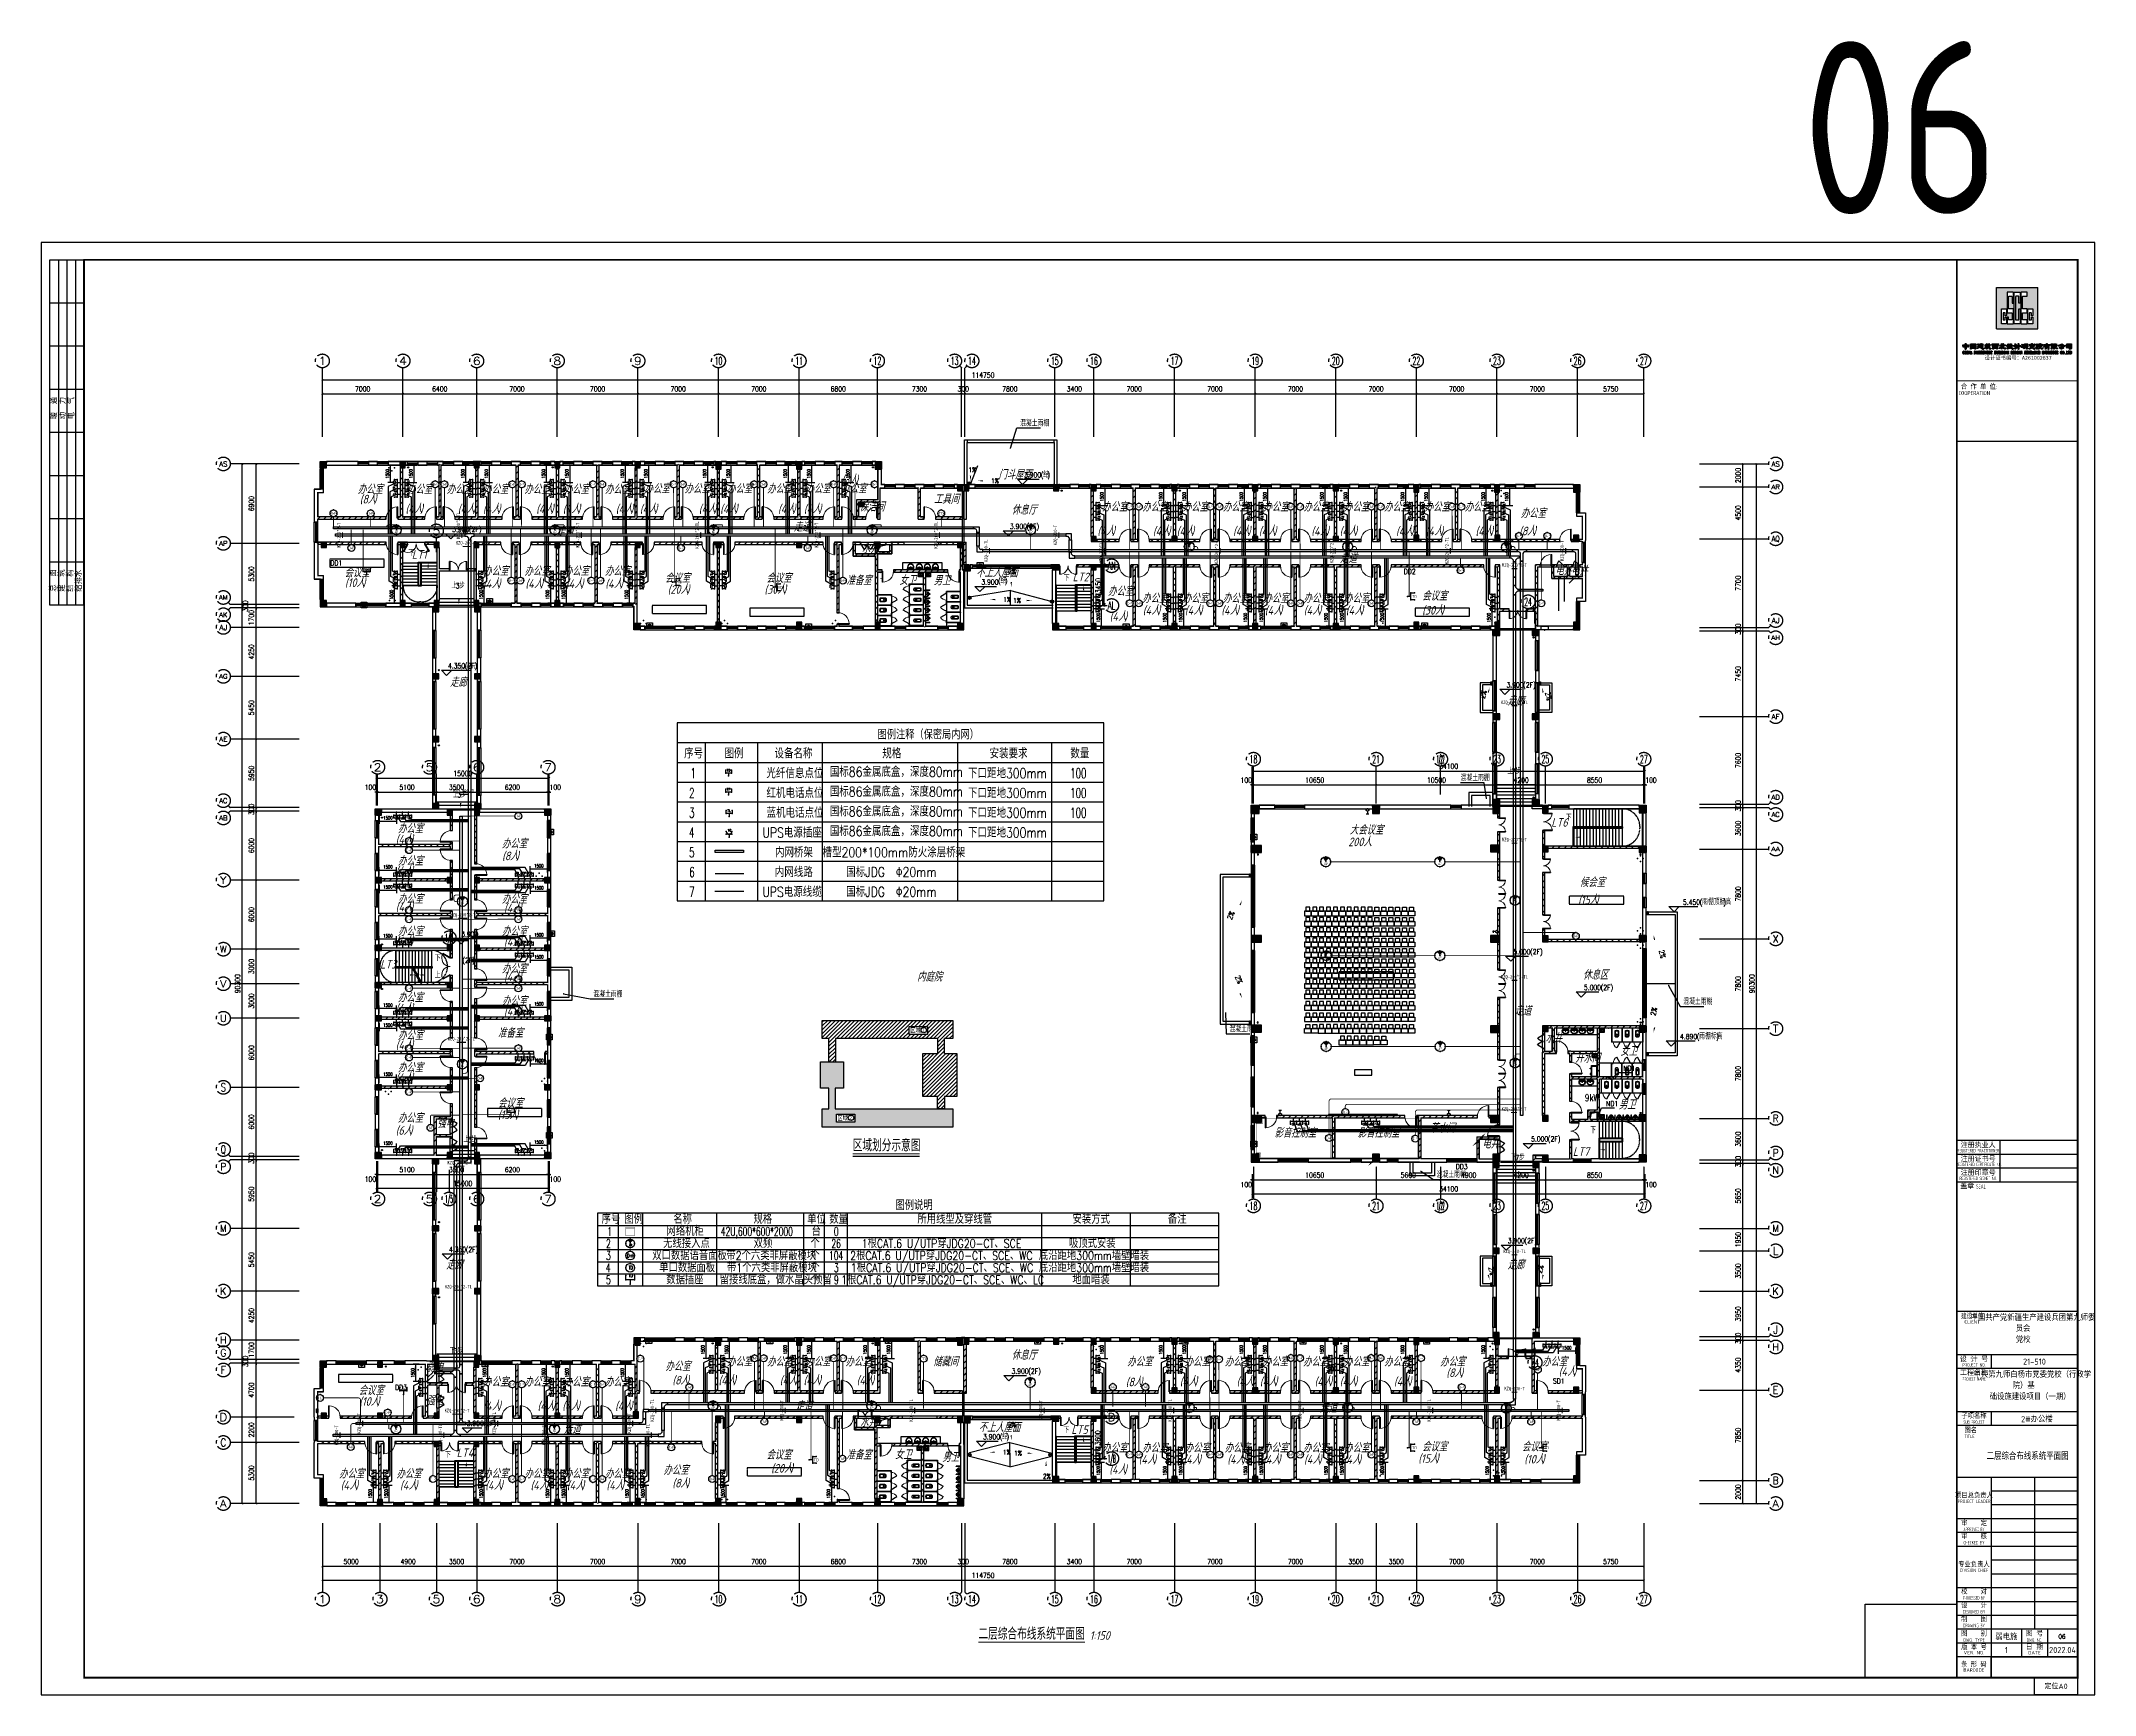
# Model space of a CAD drawing. Extents: x 1241380 to 1952554, y 1012187 to 1766051.
# Drawn here: x 1546439 to 1724789, y 1012187 to 1155845 of the extents above; entities that cross this region are included whole.
import ezdxf
from ezdxf.enums import TextEntityAlignment as Align

# ---------------------------------------------------------------- set-up
doc = ezdxf.new("R2010")
doc.units = 0
doc.linetypes.add('CENTER', pattern=[2, 1.25, -0.25, 0.25, -0.25])
doc.linetypes.add('DASH', pattern=[0.35, 0.25, -0.1])
for name, color, linetype in [('1-建筑底图', 8, 'Continuous'), ('AXIS', 251, 'CENTER'), ('AXIS_TEXT', 7, 'Continuous'), ('BTTK', 7, 'Continuous'), ('BZ', 7, 'Continuous'), ('CABLETRAY_PDS', 4, 'Continuous'), ('DBZ', 7, 'Continuous'), ('DOTLN', 2, 'DASH'), ('EQUIP-插座', 3, 'Continuous'), ('EQUIP-照明', 3, 'Continuous'), ('EQUIP-通讯', 3, 'Continuous'), ('Logo', 4, 'Continuous'), ('LWIRE', 4, 'Continuous'), ('PUB_DIM', 11, 'Continuous'), ('PUB_HATCH', 8, 'Continuous'), ('PUB_TITLE', 7, 'Continuous'), ('SIG_TEXT', 7, 'Continuous'), ('TEL_DIM', 3, 'Continuous'), ('TEL_SYMB', 3, 'Continuous'), ('TEL_TAB', 7, 'Continuous'), ('TEL_TEXT', 7, 'Continuous'), ('UPS电源插座', 1, 'Continuous'), ('WALL', 2, 'Continuous'), ('WIRE-接地', 4, 'Continuous'), ('WIRE-综合布线', 5, 'Continuous'), ('光纤点位', 3, 'Continuous'), ('内网桥架', 1, 'Continuous'), ('填充', 8, 'Continuous'), ('家具', 8, 'Continuous'), ('抗震支吊架', 2, 'Continuous'), ('排水', 153, 'Continuous'), ('电-标注', 1, 'Continuous'), ('红机电话', 3, 'Continuous'), ('蓝机电话', 3, 'Continuous')]:
    doc.layers.add(name, color=color, linetype=linetype)
for name, color, linetype, plot in [('D-计算', 232, 'Continuous', False), ('条形码', 7, 'Continuous', False), ('验收章', 7, 'Continuous', False)]:
    doc.layers.add(name, color=color, linetype=linetype, plot=plot)
doc.layers.add('UPS线路', color=5, linetype='Continuous', lineweight=30)
doc.layers.add('内网线路', color=1, linetype='Continuous', lineweight=30)
doc.layers.get('EQUIP-插座').off()
doc.styles.add('-宋体', font='', dxfattribs={"width": 0.8})
doc.styles.add('_TCH_AXIS', font='COMPLEX', dxfattribs={"bigfont": 'GBCBIG'})
doc.styles.add('_TCH_DIM', font='SIMPLEX', dxfattribs={"bigfont": 'GBCBIG'})
doc.styles.add('_TCH_DIM_T3', font='SIMPLEX', dxfattribs={"width": 0.705882, "bigfont": 'GBCBIG'})
doc.styles.add('_TEL_ATTDEF', font='GBENOR', dxfattribs={"width": 0.8, "height": 3, "bigfont": 'GBCBIG'})
doc.styles.add('_TEL_DIM', font='SIMPLEX', dxfattribs={"width": 0.8, "height": 3.5, "bigfont": 'HZTXT'})
doc.styles.add('A_DIM', font='SIMPLEX', dxfattribs={"width": 0.7, "bigfont": 'HZ'})
doc.styles.add('A_DIM_T3', font='SIMPLEX', dxfattribs={"width": 0.7, "bigfont": 'HZ'})
doc.styles.add('COMPLEX', font='COMPLEX')
doc.styles.add('HT', font='')
doc.styles.add('HZ(TK)', font='geniso.shx', dxfattribs={"width": 0.9, "bigfont": 'hztxt.shx'})
doc.styles.add('JD', font='isocp.shx', dxfattribs={"width": 0.9, "bigfont": 'jd.shx'})
doc.styles.add('kzcad', font='', dxfattribs={"width": 0.8})
doc.styles.get("Standard").update_dxf_attribs({"font": 'gbeitc.shx', "bigfont": 'gbcbig.shx'})
doc.styles.add('TG_LINETYPE', font='SIMPLEX', dxfattribs={"width": 0.8, "height": 3, "bigfont": 'HZTXT'})
doc.styles.get('-宋体').set_extended_font_data('SimSun')
doc.styles.get('HT').set_extended_font_data('SimHei')
doc.styles.get('kzcad').set_extended_font_data('SimSun')
doc.linetypes.add('JIEDI', pattern='A,1.25,-0.25,0.25,-0.25,0.625,["/",Standard,S=0.6,R=0,X=0,Y=-0.3],0.625,-0.25,0.25,-0.25', length=4)
doc.linetypes.add('TG_接地', pattern='A,0.75,0,["/",TG_LINETYPE,S=0.05,R=-8.594367,X=-0.1,Y=-0.045],0.65,-0.13,0.13,-0.13', length=2)
doc.dimstyles.new('_TCH_ARCH&&100', dxfattribs={"dimtxt": 280, "dimasz": 100, "dimexe": 250, "dimexo": 300, "dimgap": 135, "dimtad": 1, "dimdec": 0, "dimzin": 0, "dimdsep": 46, "dimtxsty": 'A_DIM_T3', "dimblk": 'ARCHTICK', "dimcen": 0.09, "dimclrt": 7, "dimazin": 2, "dimtfac": 1, "dimtdec": 0, "dimtix": 1, "dimtmove": 2, "dimatfit": 3, "dimfxl": 100, "dimtolj": 1, "dimtzin": 0, "dimarcsym": 0})
doc.dimstyles.new('_TCH_ARCH&&150', dxfattribs={"dimtxt": 446.25, "dimasz": 150, "dimexe": 375, "dimexo": 450, "dimgap": 189.375, "dimtad": 1, "dimdec": 0, "dimzin": 0, "dimdsep": 46, "dimtxsty": '_TCH_DIM_T3', "dimblk": 'ARCHTICK', "dimcen": 0.09, "dimclrt": 7, "dimazin": 2, "dimtfac": 1, "dimtdec": 0, "dimtix": 1, "dimtmove": 2, "dimatfit": 3, "dimfxl": 1, "dimtolj": 1, "dimtzin": 0, "dimarcsym": 0})
pattern_1 = [(45, (933820.03, 485085.73), (-265.16515, 265.16515), [])]

# ---------------------------------------------------------------- blocks, each defined once
blk = doc.blocks.new('_AXISO')
blk.add_circle((0, 0), 0.5)
at = {"layer": 'AXIS_TEXT', "style": 'COMPLEX', "width": 1.041667}
blk.add_attdef('A', text='', height=0.56, dxfattribs=at).set_placement((-0.25, -0.28), (0.25, -0.28), align=Align.FIT)
blk = doc.blocks.new('_ArchTick')
at = {"color": 0, "linetype": 'ByBlock', "const_width": 0.4}
blk.add_lwpolyline([(-0.5, -0.5), (0.5, 0.5)], dxfattribs=at)
blk = doc.blocks.new('*D137')
at = {"layer": 'AXIS', "color": 0, "lineweight": -2, "transparency": 16777216}
for p, q in [((924408, 863592), (919533, 863592)), ((919908, 773292), (919908, 863592)), ((924408, 773292), (919533, 773292))]:
    blk.add_line(p, q, dxfattribs=at)
at = {"layer": 'Defpoints', "color": 0}
for p in [(919908, 863592), (924858, 863592), (924858, 773292)]:
    blk.add_point(p, dxfattribs=at)
at = {"layer": 'AXIS', "color": 0, "lineweight": -2, "transparency": 16777216, "xscale": 150, "yscale": 150, "zscale": 150}
for p, rotation in [((919908, 863592), 90), ((919908, 773292), 270)]:
    blk.add_blockref('_ArchTick', p, dxfattribs=dict(at, rotation=rotation))
at = {"layer": 'AXIS', "color": 7, "transparency": 16777216, "insert": (919496, 818442), "char_height": 446.2, "attachment_point": 5, "rotation": 90, "style": '_TCH_DIM_T3'}
blk.add_mtext('\\A1;90300', dxfattribs=at)
blk = doc.blocks.new('*D138')
at = {"layer": 'AXIS', "color": 0, "lineweight": -2, "transparency": 16777216}
for p, q in [((924408, 778592), (920733, 778592)), ((921108, 773292), (921108, 778592)), ((924408, 773292), (920733, 773292))]:
    blk.add_line(p, q, dxfattribs=at)
at = {"layer": 'Defpoints', "color": 0}
for p in [(921108, 778592), (924858, 778592), (924858, 773292)]:
    blk.add_point(p, dxfattribs=at)
at = {"layer": 'AXIS', "color": 0, "lineweight": -2, "transparency": 16777216, "xscale": 150, "yscale": 150, "zscale": 150}
for p, rotation in [((921108, 778592), 90), ((921108, 773292), 270)]:
    blk.add_blockref('_ArchTick', p, dxfattribs=dict(at, rotation=rotation))
at = {"layer": 'AXIS', "color": 7, "transparency": 16777216, "insert": (920696, 775942), "char_height": 446.2, "attachment_point": 5, "rotation": 90, "style": '_TCH_DIM_T3'}
blk.add_mtext('\\A1;5300', dxfattribs=at)
blk = doc.blocks.new('*D139')
at = {"layer": 'AXIS', "color": 0, "lineweight": -2, "transparency": 16777216}
for p, q in [((924408, 780792), (920733, 780792)), ((921108, 778592), (921108, 780792)), ((924408, 778592), (920733, 778592))]:
    blk.add_line(p, q, dxfattribs=at)
at = {"layer": 'Defpoints', "color": 0}
for p in [(921108, 780792), (924858, 780792), (924858, 778592)]:
    blk.add_point(p, dxfattribs=at)
at = {"layer": 'AXIS', "color": 0, "lineweight": -2, "transparency": 16777216, "xscale": 150, "yscale": 150, "zscale": 150}
for p, rotation in [((921108, 780792), 90), ((921108, 778592), 270)]:
    blk.add_blockref('_ArchTick', p, dxfattribs=dict(at, rotation=rotation))
at = {"layer": 'AXIS', "color": 7, "transparency": 16777216, "insert": (920696, 779692), "char_height": 446.2, "attachment_point": 5, "rotation": 90, "style": '_TCH_DIM_T3'}
blk.add_mtext('\\A1;2200', dxfattribs=at)
blk = doc.blocks.new('*D140')
at = {"layer": 'AXIS', "color": 0, "lineweight": -2, "transparency": 16777216}
for p, q in [((924408, 785492), (920733, 785492)), ((921108, 780792), (921108, 785492)), ((924408, 780792), (920733, 780792))]:
    blk.add_line(p, q, dxfattribs=at)
at = {"layer": 'Defpoints', "color": 0}
for p in [(921108, 785492), (924858, 785492), (924858, 780792)]:
    blk.add_point(p, dxfattribs=at)
at = {"layer": 'AXIS', "color": 0, "lineweight": -2, "transparency": 16777216, "xscale": 150, "yscale": 150, "zscale": 150}
for p, rotation in [((921108, 785492), 90), ((921108, 780792), 270)]:
    blk.add_blockref('_ArchTick', p, dxfattribs=dict(at, rotation=rotation))
at = {"layer": 'AXIS', "color": 7, "transparency": 16777216, "insert": (920696, 783142), "char_height": 446.2, "attachment_point": 5, "rotation": 90, "style": '_TCH_DIM_T3'}
blk.add_mtext('\\A1;4700', dxfattribs=at)
blk = doc.blocks.new('*D141')
at = {"layer": 'AXIS', "color": 0, "lineweight": -2, "transparency": 16777216}
for p, q in [((924408, 785792), (920733, 785792)), ((924408, 785492), (920733, 785492)), ((921108, 785792), (921108, 785942)), ((921108, 785492), (921108, 785792)), ((921108, 785492), (921108, 785342))]:
    blk.add_line(p, q, dxfattribs=at)
at = {"layer": 'Defpoints', "color": 0}
for p in [(921108, 785792), (924858, 785792), (924858, 785492)]:
    blk.add_point(p, dxfattribs=at)
at = {"layer": 'AXIS', "color": 0, "lineweight": -2, "transparency": 16777216, "xscale": 150, "yscale": 150, "zscale": 150}
for p, rotation in [((921108, 785792), 270), ((921108, 785492), 90)]:
    blk.add_blockref('_ArchTick', p, dxfattribs=dict(at, rotation=rotation))
at = {"layer": 'AXIS', "color": 7, "transparency": 16777216, "insert": (920171, 785642), "char_height": 446.2, "attachment_point": 5, "rotation": 90, "style": '_TCH_DIM_T3'}
blk.add_mtext('\\A1;300', dxfattribs=at)
blk = doc.blocks.new('*D142')
at = {"layer": 'AXIS', "color": 0, "lineweight": -2, "transparency": 16777216}
for p, q in [((924408, 787492), (920733, 787492)), ((921108, 785792), (921108, 787492)), ((924408, 785792), (920733, 785792))]:
    blk.add_line(p, q, dxfattribs=at)
at = {"layer": 'Defpoints', "color": 0}
for p in [(921108, 787492), (924858, 787492), (924858, 785792)]:
    blk.add_point(p, dxfattribs=at)
at = {"layer": 'AXIS', "color": 0, "lineweight": -2, "transparency": 16777216, "xscale": 150, "yscale": 150, "zscale": 150}
for p, rotation in [((921108, 787492), 90), ((921108, 785792), 270)]:
    blk.add_blockref('_ArchTick', p, dxfattribs=dict(at, rotation=rotation))
at = {"layer": 'AXIS', "color": 7, "transparency": 16777216, "insert": (920696, 786642), "char_height": 446.2, "attachment_point": 5, "rotation": 90, "style": '_TCH_DIM_T3'}
blk.add_mtext('\\A1;1700', dxfattribs=at)
blk = doc.blocks.new('*D143')
at = {"layer": 'AXIS', "color": 0, "lineweight": -2, "transparency": 16777216}
for p, q in [((924408, 791742), (920733, 791742)), ((921108, 787492), (921108, 791742)), ((924408, 787492), (920733, 787492))]:
    blk.add_line(p, q, dxfattribs=at)
at = {"layer": 'Defpoints', "color": 0}
for p in [(921108, 791742), (924858, 791742), (924858, 787492)]:
    blk.add_point(p, dxfattribs=at)
at = {"layer": 'AXIS', "color": 0, "lineweight": -2, "transparency": 16777216, "xscale": 150, "yscale": 150, "zscale": 150}
for p, rotation in [((921108, 791742), 90), ((921108, 787492), 270)]:
    blk.add_blockref('_ArchTick', p, dxfattribs=dict(at, rotation=rotation))
at = {"layer": 'AXIS', "color": 7, "transparency": 16777216, "insert": (920696, 789617), "char_height": 446.2, "attachment_point": 5, "rotation": 90, "style": '_TCH_DIM_T3'}
blk.add_mtext('\\A1;4250', dxfattribs=at)
blk = doc.blocks.new('*D144')
at = {"layer": 'AXIS', "color": 0, "lineweight": -2, "transparency": 16777216}
for p, q in [((924408, 797192), (920733, 797192)), ((921108, 791742), (921108, 797192)), ((924408, 791742), (920733, 791742))]:
    blk.add_line(p, q, dxfattribs=at)
at = {"layer": 'Defpoints', "color": 0}
for p in [(921108, 797192), (924858, 797192), (924858, 791742)]:
    blk.add_point(p, dxfattribs=at)
at = {"layer": 'AXIS', "color": 0, "lineweight": -2, "transparency": 16777216, "xscale": 150, "yscale": 150, "zscale": 150}
for p, rotation in [((921108, 797192), 90), ((921108, 791742), 270)]:
    blk.add_blockref('_ArchTick', p, dxfattribs=dict(at, rotation=rotation))
at = {"layer": 'AXIS', "color": 7, "transparency": 16777216, "insert": (920696, 794467), "char_height": 446.2, "attachment_point": 5, "rotation": 90, "style": '_TCH_DIM_T3'}
blk.add_mtext('\\A1;5450', dxfattribs=at)
blk = doc.blocks.new('*D145')
at = {"layer": 'AXIS', "color": 0, "lineweight": -2, "transparency": 16777216}
for p, q in [((924408, 803142), (920733, 803142)), ((921108, 797192), (921108, 803142)), ((924408, 797192), (920733, 797192))]:
    blk.add_line(p, q, dxfattribs=at)
at = {"layer": 'Defpoints', "color": 0}
for p in [(921108, 803142), (924858, 803142), (924858, 797192)]:
    blk.add_point(p, dxfattribs=at)
at = {"layer": 'AXIS', "color": 0, "lineweight": -2, "transparency": 16777216, "xscale": 150, "yscale": 150, "zscale": 150}
for p, rotation in [((921108, 803142), 90), ((921108, 797192), 270)]:
    blk.add_blockref('_ArchTick', p, dxfattribs=dict(at, rotation=rotation))
at = {"layer": 'AXIS', "color": 7, "transparency": 16777216, "insert": (920696, 800167), "char_height": 446.2, "attachment_point": 5, "rotation": 90, "style": '_TCH_DIM_T3'}
blk.add_mtext('\\A1;5950', dxfattribs=at)
blk = doc.blocks.new('*D119')
at = {"layer": 'AXIS', "color": 0, "lineweight": -2, "transparency": 16777216}
for p, q in [((924408, 803442), (920733, 803442)), ((924408, 803142), (920733, 803142)), ((921108, 803442), (921108, 803592)), ((921108, 803142), (921108, 803442)), ((921108, 803142), (921108, 802992))]:
    blk.add_line(p, q, dxfattribs=at)
at = {"layer": 'Defpoints', "color": 0}
for p in [(921108, 803442), (924858, 803442), (924858, 803142)]:
    blk.add_point(p, dxfattribs=at)
at = {"layer": 'AXIS', "color": 0, "lineweight": -2, "transparency": 16777216, "xscale": 150, "yscale": 150, "zscale": 150}
for p, rotation in [((921108, 803442), 270), ((921108, 803142), 90)]:
    blk.add_blockref('_ArchTick', p, dxfattribs=dict(at, rotation=rotation))
at = {"layer": 'AXIS', "color": 7, "transparency": 16777216, "insert": (920696, 803292), "char_height": 446.2, "attachment_point": 5, "rotation": 90, "style": '_TCH_DIM_T3'}
blk.add_mtext('\\A1;300', dxfattribs=at)
blk = doc.blocks.new('*D120')
at = {"layer": 'AXIS', "color": 0, "lineweight": -2, "transparency": 16777216}
for p, q in [((924408, 809442), (920733, 809442)), ((921108, 803442), (921108, 809442)), ((924408, 803442), (920733, 803442))]:
    blk.add_line(p, q, dxfattribs=at)
at = {"layer": 'Defpoints', "color": 0}
for p in [(921108, 809442), (924858, 809442), (924858, 803442)]:
    blk.add_point(p, dxfattribs=at)
at = {"layer": 'AXIS', "color": 0, "lineweight": -2, "transparency": 16777216, "xscale": 150, "yscale": 150, "zscale": 150}
for p, rotation in [((921108, 809442), 90), ((921108, 803442), 270)]:
    blk.add_blockref('_ArchTick', p, dxfattribs=dict(at, rotation=rotation))
at = {"layer": 'AXIS', "color": 7, "transparency": 16777216, "insert": (920696, 806442), "char_height": 446.2, "attachment_point": 5, "rotation": 90, "style": '_TCH_DIM_T3'}
blk.add_mtext('\\A1;6000', dxfattribs=at)
blk = doc.blocks.new('*D121')
at = {"layer": 'AXIS', "color": 0, "lineweight": -2, "transparency": 16777216}
for p, q in [((924408, 815442), (920733, 815442)), ((921108, 809442), (921108, 815442)), ((924408, 809442), (920733, 809442))]:
    blk.add_line(p, q, dxfattribs=at)
at = {"layer": 'Defpoints', "color": 0}
for p in [(921108, 815442), (924858, 815442), (924858, 809442)]:
    blk.add_point(p, dxfattribs=at)
at = {"layer": 'AXIS', "color": 0, "lineweight": -2, "transparency": 16777216, "xscale": 150, "yscale": 150, "zscale": 150}
for p, rotation in [((921108, 815442), 90), ((921108, 809442), 270)]:
    blk.add_blockref('_ArchTick', p, dxfattribs=dict(at, rotation=rotation))
at = {"layer": 'AXIS', "color": 7, "transparency": 16777216, "insert": (920696, 812442), "char_height": 446.2, "attachment_point": 5, "rotation": 90, "style": '_TCH_DIM_T3'}
blk.add_mtext('\\A1;6000', dxfattribs=at)
blk = doc.blocks.new('*D122')
at = {"layer": 'AXIS', "color": 0, "lineweight": -2, "transparency": 16777216}
for p, q in [((924408, 818442), (920733, 818442)), ((921108, 815442), (921108, 818442)), ((924408, 815442), (920733, 815442))]:
    blk.add_line(p, q, dxfattribs=at)
at = {"layer": 'Defpoints', "color": 0}
for p in [(921108, 818442), (924858, 818442), (924858, 815442)]:
    blk.add_point(p, dxfattribs=at)
at = {"layer": 'AXIS', "color": 0, "lineweight": -2, "transparency": 16777216, "xscale": 150, "yscale": 150, "zscale": 150}
for p, rotation in [((921108, 818442), 90), ((921108, 815442), 270)]:
    blk.add_blockref('_ArchTick', p, dxfattribs=dict(at, rotation=rotation))
at = {"layer": 'AXIS', "color": 7, "transparency": 16777216, "insert": (920696, 816942), "char_height": 446.2, "attachment_point": 5, "rotation": 90, "style": '_TCH_DIM_T3'}
blk.add_mtext('\\A1;3000', dxfattribs=at)
blk = doc.blocks.new('*D123')
at = {"layer": 'AXIS', "color": 0, "lineweight": -2, "transparency": 16777216}
for p, q in [((924408, 821442), (920733, 821442)), ((921108, 818442), (921108, 821442)), ((924408, 818442), (920733, 818442))]:
    blk.add_line(p, q, dxfattribs=at)
at = {"layer": 'Defpoints', "color": 0}
for p in [(921108, 821442), (924858, 821442), (924858, 818442)]:
    blk.add_point(p, dxfattribs=at)
at = {"layer": 'AXIS', "color": 0, "lineweight": -2, "transparency": 16777216, "xscale": 150, "yscale": 150, "zscale": 150}
for p, rotation in [((921108, 821442), 90), ((921108, 818442), 270)]:
    blk.add_blockref('_ArchTick', p, dxfattribs=dict(at, rotation=rotation))
at = {"layer": 'AXIS', "color": 7, "transparency": 16777216, "insert": (920696, 819942), "char_height": 446.2, "attachment_point": 5, "rotation": 90, "style": '_TCH_DIM_T3'}
blk.add_mtext('\\A1;3000', dxfattribs=at)
blk = doc.blocks.new('*D124')
at = {"layer": 'AXIS', "color": 0, "lineweight": -2, "transparency": 16777216}
for p, q in [((924408, 827442), (920733, 827442)), ((921108, 821442), (921108, 827442)), ((924408, 821442), (920733, 821442))]:
    blk.add_line(p, q, dxfattribs=at)
at = {"layer": 'Defpoints', "color": 0}
for p in [(921108, 827442), (924858, 827442), (924858, 821442)]:
    blk.add_point(p, dxfattribs=at)
at = {"layer": 'AXIS', "color": 0, "lineweight": -2, "transparency": 16777216, "xscale": 150, "yscale": 150, "zscale": 150}
for p, rotation in [((921108, 827442), 90), ((921108, 821442), 270)]:
    blk.add_blockref('_ArchTick', p, dxfattribs=dict(at, rotation=rotation))
at = {"layer": 'AXIS', "color": 7, "transparency": 16777216, "insert": (920696, 824442), "char_height": 446.2, "attachment_point": 5, "rotation": 90, "style": '_TCH_DIM_T3'}
blk.add_mtext('\\A1;6000', dxfattribs=at)
blk = doc.blocks.new('*D125')
at = {"layer": 'AXIS', "color": 0, "lineweight": -2, "transparency": 16777216}
for p, q in [((924408, 833442), (920733, 833442)), ((921108, 827442), (921108, 833442)), ((924408, 827442), (920733, 827442))]:
    blk.add_line(p, q, dxfattribs=at)
at = {"layer": 'Defpoints', "color": 0}
for p in [(921108, 833442), (924858, 833442), (924858, 827442)]:
    blk.add_point(p, dxfattribs=at)
at = {"layer": 'AXIS', "color": 0, "lineweight": -2, "transparency": 16777216, "xscale": 150, "yscale": 150, "zscale": 150}
for p, rotation in [((921108, 833442), 90), ((921108, 827442), 270)]:
    blk.add_blockref('_ArchTick', p, dxfattribs=dict(at, rotation=rotation))
at = {"layer": 'AXIS', "color": 7, "transparency": 16777216, "insert": (920696, 830442), "char_height": 446.2, "attachment_point": 5, "rotation": 90, "style": '_TCH_DIM_T3'}
blk.add_mtext('\\A1;6000', dxfattribs=at)
blk = doc.blocks.new('*D126')
at = {"layer": 'AXIS', "color": 0, "lineweight": -2, "transparency": 16777216}
for p, q in [((924408, 833742), (920733, 833742)), ((924408, 833442), (920733, 833442)), ((921108, 833742), (921108, 833892)), ((921108, 833442), (921108, 833742)), ((921108, 833442), (921108, 833292))]:
    blk.add_line(p, q, dxfattribs=at)
at = {"layer": 'Defpoints', "color": 0}
for p in [(921108, 833742), (924858, 833742), (924858, 833442)]:
    blk.add_point(p, dxfattribs=at)
at = {"layer": 'AXIS', "color": 0, "lineweight": -2, "transparency": 16777216, "xscale": 150, "yscale": 150, "zscale": 150}
for p, rotation in [((921108, 833742), 270), ((921108, 833442), 90)]:
    blk.add_blockref('_ArchTick', p, dxfattribs=dict(at, rotation=rotation))
at = {"layer": 'AXIS', "color": 7, "transparency": 16777216, "insert": (920696, 833592), "char_height": 446.2, "attachment_point": 5, "rotation": 90, "style": '_TCH_DIM_T3'}
blk.add_mtext('\\A1;300', dxfattribs=at)
blk = doc.blocks.new('*D127')
at = {"layer": 'AXIS', "color": 0, "lineweight": -2, "transparency": 16777216}
for p, q in [((924408, 839692), (920733, 839692)), ((921108, 833742), (921108, 839692)), ((924408, 833742), (920733, 833742))]:
    blk.add_line(p, q, dxfattribs=at)
at = {"layer": 'Defpoints', "color": 0}
for p in [(921108, 839692), (924858, 839692), (924858, 833742)]:
    blk.add_point(p, dxfattribs=at)
at = {"layer": 'AXIS', "color": 0, "lineweight": -2, "transparency": 16777216, "xscale": 150, "yscale": 150, "zscale": 150}
for p, rotation in [((921108, 839692), 90), ((921108, 833742), 270)]:
    blk.add_blockref('_ArchTick', p, dxfattribs=dict(at, rotation=rotation))
at = {"layer": 'AXIS', "color": 7, "transparency": 16777216, "insert": (920696, 836717), "char_height": 446.2, "attachment_point": 5, "rotation": 90, "style": '_TCH_DIM_T3'}
blk.add_mtext('\\A1;5950', dxfattribs=at)
blk = doc.blocks.new('*D128')
at = {"layer": 'AXIS', "color": 0, "lineweight": -2, "transparency": 16777216}
for p, q in [((924408, 845142), (920733, 845142)), ((921108, 839692), (921108, 845142)), ((924408, 839692), (920733, 839692))]:
    blk.add_line(p, q, dxfattribs=at)
at = {"layer": 'Defpoints', "color": 0}
for p in [(921108, 845142), (924858, 845142), (924858, 839692)]:
    blk.add_point(p, dxfattribs=at)
at = {"layer": 'AXIS', "color": 0, "lineweight": -2, "transparency": 16777216, "xscale": 150, "yscale": 150, "zscale": 150}
for p, rotation in [((921108, 845142), 90), ((921108, 839692), 270)]:
    blk.add_blockref('_ArchTick', p, dxfattribs=dict(at, rotation=rotation))
at = {"layer": 'AXIS', "color": 7, "transparency": 16777216, "insert": (920696, 842417), "char_height": 446.2, "attachment_point": 5, "rotation": 90, "style": '_TCH_DIM_T3'}
blk.add_mtext('\\A1;5450', dxfattribs=at)
blk = doc.blocks.new('*D129')
at = {"layer": 'AXIS', "color": 0, "lineweight": -2, "transparency": 16777216}
for p, q in [((924408, 849392), (920733, 849392)), ((921108, 845142), (921108, 849392)), ((924408, 845142), (920733, 845142))]:
    blk.add_line(p, q, dxfattribs=at)
at = {"layer": 'Defpoints', "color": 0}
for p in [(921108, 849392), (924858, 849392), (924858, 845142)]:
    blk.add_point(p, dxfattribs=at)
at = {"layer": 'AXIS', "color": 0, "lineweight": -2, "transparency": 16777216, "xscale": 150, "yscale": 150, "zscale": 150}
for p, rotation in [((921108, 849392), 90), ((921108, 845142), 270)]:
    blk.add_blockref('_ArchTick', p, dxfattribs=dict(at, rotation=rotation))
at = {"layer": 'AXIS', "color": 7, "transparency": 16777216, "insert": (920696, 847267), "char_height": 446.2, "attachment_point": 5, "rotation": 90, "style": '_TCH_DIM_T3'}
blk.add_mtext('\\A1;4250', dxfattribs=at)
blk = doc.blocks.new('*D130')
at = {"layer": 'AXIS', "color": 0, "lineweight": -2, "transparency": 16777216}
for p, q in [((924408, 851092), (920733, 851092)), ((921108, 849392), (921108, 851092)), ((924408, 849392), (920733, 849392))]:
    blk.add_line(p, q, dxfattribs=at)
at = {"layer": 'Defpoints', "color": 0}
for p in [(921108, 851092), (924858, 851092), (924858, 849392)]:
    blk.add_point(p, dxfattribs=at)
at = {"layer": 'AXIS', "color": 0, "lineweight": -2, "transparency": 16777216, "xscale": 150, "yscale": 150, "zscale": 150}
for p, rotation in [((921108, 851092), 90), ((921108, 849392), 270)]:
    blk.add_blockref('_ArchTick', p, dxfattribs=dict(at, rotation=rotation))
at = {"layer": 'AXIS', "color": 7, "transparency": 16777216, "insert": (920696, 850242), "char_height": 446.2, "attachment_point": 5, "rotation": 90, "style": '_TCH_DIM_T3'}
blk.add_mtext('\\A1;1700', dxfattribs=at)
blk = doc.blocks.new('*D131')
at = {"layer": 'AXIS', "color": 0, "lineweight": -2, "transparency": 16777216}
for p, q in [((924408, 851392), (920733, 851392)), ((924408, 851092), (920733, 851092)), ((921108, 851392), (921108, 851542)), ((921108, 851092), (921108, 851392)), ((921108, 851092), (921108, 850942))]:
    blk.add_line(p, q, dxfattribs=at)
at = {"layer": 'Defpoints', "color": 0}
for p in [(921108, 851392), (924858, 851392), (924858, 851092)]:
    blk.add_point(p, dxfattribs=at)
at = {"layer": 'AXIS', "color": 0, "lineweight": -2, "transparency": 16777216, "xscale": 150, "yscale": 150, "zscale": 150}
for p, rotation in [((921108, 851392), 270), ((921108, 851092), 90)]:
    blk.add_blockref('_ArchTick', p, dxfattribs=dict(at, rotation=rotation))
at = {"layer": 'AXIS', "color": 7, "transparency": 16777216, "insert": (920171, 851242), "char_height": 446.2, "attachment_point": 5, "rotation": 90, "style": '_TCH_DIM_T3'}
blk.add_mtext('\\A1;300', dxfattribs=at)
blk = doc.blocks.new('*D132')
at = {"layer": 'AXIS', "color": 0, "lineweight": -2, "transparency": 16777216}
for p, q in [((924408, 856692), (920733, 856692)), ((921108, 851392), (921108, 856692)), ((924408, 851392), (920733, 851392))]:
    blk.add_line(p, q, dxfattribs=at)
at = {"layer": 'Defpoints', "color": 0}
for p in [(921108, 856692), (924858, 856692), (924858, 851392)]:
    blk.add_point(p, dxfattribs=at)
at = {"layer": 'AXIS', "color": 0, "lineweight": -2, "transparency": 16777216, "xscale": 150, "yscale": 150, "zscale": 150}
for p, rotation in [((921108, 856692), 90), ((921108, 851392), 270)]:
    blk.add_blockref('_ArchTick', p, dxfattribs=dict(at, rotation=rotation))
at = {"layer": 'AXIS', "color": 7, "transparency": 16777216, "insert": (920696, 854042), "char_height": 446.2, "attachment_point": 5, "rotation": 90, "style": '_TCH_DIM_T3'}
blk.add_mtext('\\A1;5300', dxfattribs=at)
blk = doc.blocks.new('*D133')
at = {"layer": 'AXIS', "color": 0, "lineweight": -2, "transparency": 16777216}
for p, q in [((924408, 863592), (920733, 863592)), ((921108, 856692), (921108, 863592)), ((924408, 856692), (920733, 856692))]:
    blk.add_line(p, q, dxfattribs=at)
at = {"layer": 'Defpoints', "color": 0}
for p in [(921108, 863592), (924858, 863592), (924858, 856692)]:
    blk.add_point(p, dxfattribs=at)
at = {"layer": 'AXIS', "color": 0, "lineweight": -2, "transparency": 16777216, "xscale": 150, "yscale": 150, "zscale": 150}
for p, rotation in [((921108, 863592), 90), ((921108, 856692), 270)]:
    blk.add_blockref('_ArchTick', p, dxfattribs=dict(at, rotation=rotation))
at = {"layer": 'AXIS', "color": 7, "transparency": 16777216, "insert": (920696, 860142), "char_height": 446.2, "attachment_point": 5, "rotation": 90, "style": '_TCH_DIM_T3'}
blk.add_mtext('\\A1;6900', dxfattribs=at)
blk = doc.blocks.new('*D134')
at = {"layer": 'AXIS', "color": 0, "lineweight": -2, "transparency": 16777216}
for p, q in [((1046908, 863592), (1051783, 863592)), ((1051408, 773292), (1051408, 863592)), ((1046908, 773292), (1051783, 773292))]:
    blk.add_line(p, q, dxfattribs=at)
at = {"layer": 'Defpoints', "color": 0}
for p in [(1046458, 863592), (1051408, 863592), (1046458, 773292)]:
    blk.add_point(p, dxfattribs=at)
at = {"layer": 'AXIS', "color": 0, "lineweight": -2, "transparency": 16777216, "xscale": 150, "yscale": 150, "zscale": 150}
for p, rotation in [((1051408, 863592), 90), ((1051408, 773292), 270)]:
    blk.add_blockref('_ArchTick', p, dxfattribs=dict(at, rotation=rotation))
at = {"layer": 'AXIS', "color": 7, "transparency": 16777216, "insert": (1050996, 818442), "char_height": 446.2, "attachment_point": 5, "rotation": 90, "style": '_TCH_DIM_T3'}
blk.add_mtext('\\A1;90300', dxfattribs=at)
blk = doc.blocks.new('*D135')
at = {"layer": 'AXIS', "color": 0, "lineweight": -2, "transparency": 16777216}
for p, q in [((1046908, 775292), (1050583, 775292)), ((1050208, 773292), (1050208, 775292)), ((1046908, 773292), (1050583, 773292))]:
    blk.add_line(p, q, dxfattribs=at)
at = {"layer": 'Defpoints', "color": 0}
for p in [(1046458, 775292), (1050208, 775292), (1046458, 773292)]:
    blk.add_point(p, dxfattribs=at)
at = {"layer": 'AXIS', "color": 0, "lineweight": -2, "transparency": 16777216, "xscale": 150, "yscale": 150, "zscale": 150}
for p, rotation in [((1050208, 775292), 90), ((1050208, 773292), 270)]:
    blk.add_blockref('_ArchTick', p, dxfattribs=dict(at, rotation=rotation))
at = {"layer": 'AXIS', "color": 7, "transparency": 16777216, "insert": (1049796, 774292), "char_height": 446.2, "attachment_point": 5, "rotation": 90, "style": '_TCH_DIM_T3'}
blk.add_mtext('\\A1;2000', dxfattribs=at)
blk = doc.blocks.new('*D136')
at = {"layer": 'AXIS', "color": 0, "lineweight": -2, "transparency": 16777216}
for p, q in [((1046908, 783142), (1050583, 783142)), ((1050208, 775292), (1050208, 783142)), ((1046908, 775292), (1050583, 775292))]:
    blk.add_line(p, q, dxfattribs=at)
at = {"layer": 'Defpoints', "color": 0}
for p in [(1046458, 783142), (1050208, 783142), (1046458, 775292)]:
    blk.add_point(p, dxfattribs=at)
at = {"layer": 'AXIS', "color": 0, "lineweight": -2, "transparency": 16777216, "xscale": 150, "yscale": 150, "zscale": 150}
for p, rotation in [((1050208, 783142), 90), ((1050208, 775292), 270)]:
    blk.add_blockref('_ArchTick', p, dxfattribs=dict(at, rotation=rotation))
at = {"layer": 'AXIS', "color": 7, "transparency": 16777216, "insert": (1049796, 779217), "char_height": 446.2, "attachment_point": 5, "rotation": 90, "style": '_TCH_DIM_T3'}
blk.add_mtext('\\A1;7850', dxfattribs=at)
blk = doc.blocks.new('*D101')
at = {"layer": 'AXIS', "color": 0, "lineweight": -2, "transparency": 16777216}
for p, q in [((1046908, 787492), (1050583, 787492)), ((1050208, 783142), (1050208, 787492)), ((1046908, 783142), (1050583, 783142))]:
    blk.add_line(p, q, dxfattribs=at)
at = {"layer": 'Defpoints', "color": 0}
for p in [(1046458, 787492), (1050208, 787492), (1046458, 783142)]:
    blk.add_point(p, dxfattribs=at)
at = {"layer": 'AXIS', "color": 0, "lineweight": -2, "transparency": 16777216, "xscale": 150, "yscale": 150, "zscale": 150}
for p, rotation in [((1050208, 787492), 90), ((1050208, 783142), 270)]:
    blk.add_blockref('_ArchTick', p, dxfattribs=dict(at, rotation=rotation))
at = {"layer": 'AXIS', "color": 7, "transparency": 16777216, "insert": (1049796, 785317), "char_height": 446.2, "attachment_point": 5, "rotation": 90, "style": '_TCH_DIM_T3'}
blk.add_mtext('\\A1;4350', dxfattribs=at)
blk = doc.blocks.new('*D102')
at = {"layer": 'AXIS', "color": 0, "lineweight": -2, "transparency": 16777216}
for p, q in [((1046908, 787792), (1050583, 787792)), ((1046908, 787492), (1050583, 787492)), ((1050208, 787792), (1050208, 787942)), ((1050208, 787492), (1050208, 787792)), ((1050208, 787492), (1050208, 787342))]:
    blk.add_line(p, q, dxfattribs=at)
at = {"layer": 'Defpoints', "color": 0}
for p in [(1046458, 787792), (1046458, 787492), (1050208, 787792)]:
    blk.add_point(p, dxfattribs=at)
at = {"layer": 'AXIS', "color": 0, "lineweight": -2, "transparency": 16777216, "xscale": 150, "yscale": 150, "zscale": 150}
for p, rotation in [((1050208, 787792), 270), ((1050208, 787492), 90)]:
    blk.add_blockref('_ArchTick', p, dxfattribs=dict(at, rotation=rotation))
at = {"layer": 'AXIS', "color": 7, "transparency": 16777216, "insert": (1049796, 787642), "char_height": 446.2, "attachment_point": 5, "rotation": 90, "style": '_TCH_DIM_T3'}
blk.add_mtext('\\A1;300', dxfattribs=at)
blk = doc.blocks.new('*D103')
at = {"layer": 'AXIS', "color": 0, "lineweight": -2, "transparency": 16777216}
for p, q in [((1046908, 791742), (1050583, 791742)), ((1050208, 787792), (1050208, 791742)), ((1046908, 787792), (1050583, 787792))]:
    blk.add_line(p, q, dxfattribs=at)
at = {"layer": 'Defpoints', "color": 0}
for p in [(1046458, 791742), (1050208, 791742), (1046458, 787792)]:
    blk.add_point(p, dxfattribs=at)
at = {"layer": 'AXIS', "color": 0, "lineweight": -2, "transparency": 16777216, "xscale": 150, "yscale": 150, "zscale": 150}
for p, rotation in [((1050208, 791742), 90), ((1050208, 787792), 270)]:
    blk.add_blockref('_ArchTick', p, dxfattribs=dict(at, rotation=rotation))
at = {"layer": 'AXIS', "color": 7, "transparency": 16777216, "insert": (1049796, 789767), "char_height": 446.2, "attachment_point": 5, "rotation": 90, "style": '_TCH_DIM_T3'}
blk.add_mtext('\\A1;3950', dxfattribs=at)
blk = doc.blocks.new('*D104')
at = {"layer": 'AXIS', "color": 0, "lineweight": -2, "transparency": 16777216}
for p, q in [((1046908, 795242), (1050583, 795242)), ((1050208, 791742), (1050208, 795242)), ((1046908, 791742), (1050583, 791742))]:
    blk.add_line(p, q, dxfattribs=at)
at = {"layer": 'Defpoints', "color": 0}
for p in [(1046458, 795242), (1050208, 795242), (1046458, 791742)]:
    blk.add_point(p, dxfattribs=at)
at = {"layer": 'AXIS', "color": 0, "lineweight": -2, "transparency": 16777216, "xscale": 150, "yscale": 150, "zscale": 150}
for p, rotation in [((1050208, 795242), 90), ((1050208, 791742), 270)]:
    blk.add_blockref('_ArchTick', p, dxfattribs=dict(at, rotation=rotation))
at = {"layer": 'AXIS', "color": 7, "transparency": 16777216, "insert": (1049796, 793492), "char_height": 446.2, "attachment_point": 5, "rotation": 90, "style": '_TCH_DIM_T3'}
blk.add_mtext('\\A1;3500', dxfattribs=at)
blk = doc.blocks.new('*D105')
at = {"layer": 'AXIS', "color": 0, "lineweight": -2, "transparency": 16777216}
for p, q in [((1046908, 797192), (1050583, 797192)), ((1050208, 795242), (1050208, 797192)), ((1046908, 795242), (1050583, 795242))]:
    blk.add_line(p, q, dxfattribs=at)
at = {"layer": 'Defpoints', "color": 0}
for p in [(1046458, 797192), (1050208, 797192), (1046458, 795242)]:
    blk.add_point(p, dxfattribs=at)
at = {"layer": 'AXIS', "color": 0, "lineweight": -2, "transparency": 16777216, "xscale": 150, "yscale": 150, "zscale": 150}
for p, rotation in [((1050208, 797192), 90), ((1050208, 795242), 270)]:
    blk.add_blockref('_ArchTick', p, dxfattribs=dict(at, rotation=rotation))
at = {"layer": 'AXIS', "color": 7, "transparency": 16777216, "insert": (1049796, 796217), "char_height": 446.2, "attachment_point": 5, "rotation": 90, "style": '_TCH_DIM_T3'}
blk.add_mtext('\\A1;1950', dxfattribs=at)
blk = doc.blocks.new('*D106')
at = {"layer": 'AXIS', "color": 0, "lineweight": -2, "transparency": 16777216}
for p, q in [((1046908, 802842), (1050583, 802842)), ((1050208, 797192), (1050208, 802842)), ((1046908, 797192), (1050583, 797192))]:
    blk.add_line(p, q, dxfattribs=at)
at = {"layer": 'Defpoints', "color": 0}
for p in [(1046458, 802842), (1050208, 802842), (1046458, 797192)]:
    blk.add_point(p, dxfattribs=at)
at = {"layer": 'AXIS', "color": 0, "lineweight": -2, "transparency": 16777216, "xscale": 150, "yscale": 150, "zscale": 150}
for p, rotation in [((1050208, 802842), 90), ((1050208, 797192), 270)]:
    blk.add_blockref('_ArchTick', p, dxfattribs=dict(at, rotation=rotation))
at = {"layer": 'AXIS', "color": 7, "transparency": 16777216, "insert": (1049796, 800017), "char_height": 446.2, "attachment_point": 5, "rotation": 90, "style": '_TCH_DIM_T3'}
blk.add_mtext('\\A1;5650', dxfattribs=at)
blk = doc.blocks.new('*D107')
at = {"layer": 'AXIS', "color": 0, "lineweight": -2, "transparency": 16777216}
for p, q in [((1046908, 803142), (1050583, 803142)), ((1046908, 802842), (1050583, 802842)), ((1050208, 803142), (1050208, 803292)), ((1050208, 802842), (1050208, 803142)), ((1050208, 802842), (1050208, 802692))]:
    blk.add_line(p, q, dxfattribs=at)
at = {"layer": 'Defpoints', "color": 0}
for p in [(1046458, 803142), (1046458, 802842), (1050208, 803142)]:
    blk.add_point(p, dxfattribs=at)
at = {"layer": 'AXIS', "color": 0, "lineweight": -2, "transparency": 16777216, "xscale": 150, "yscale": 150, "zscale": 150}
for p, rotation in [((1050208, 803142), 270), ((1050208, 802842), 90)]:
    blk.add_blockref('_ArchTick', p, dxfattribs=dict(at, rotation=rotation))
at = {"layer": 'AXIS', "color": 7, "transparency": 16777216, "insert": (1049796, 802992), "char_height": 446.2, "attachment_point": 5, "rotation": 90, "style": '_TCH_DIM_T3'}
blk.add_mtext('\\A1;300', dxfattribs=at)
blk = doc.blocks.new('*D108')
at = {"layer": 'AXIS', "color": 0, "lineweight": -2, "transparency": 16777216}
for p, q in [((1046908, 806742), (1050583, 806742)), ((1050208, 803142), (1050208, 806742)), ((1046908, 803142), (1050583, 803142))]:
    blk.add_line(p, q, dxfattribs=at)
at = {"layer": 'Defpoints', "color": 0}
for p in [(1046458, 806742), (1050208, 806742), (1046458, 803142)]:
    blk.add_point(p, dxfattribs=at)
at = {"layer": 'AXIS', "color": 0, "lineweight": -2, "transparency": 16777216, "xscale": 150, "yscale": 150, "zscale": 150}
for p, rotation in [((1050208, 806742), 90), ((1050208, 803142), 270)]:
    blk.add_blockref('_ArchTick', p, dxfattribs=dict(at, rotation=rotation))
at = {"layer": 'AXIS', "color": 7, "transparency": 16777216, "insert": (1049796, 804942), "char_height": 446.2, "attachment_point": 5, "rotation": 90, "style": '_TCH_DIM_T3'}
blk.add_mtext('\\A1;3600', dxfattribs=at)
blk = doc.blocks.new('*D109')
at = {"layer": 'AXIS', "color": 0, "lineweight": -2, "transparency": 16777216}
for p, q in [((1046908, 814542), (1050583, 814542)), ((1050208, 806742), (1050208, 814542)), ((1046908, 806742), (1050583, 806742))]:
    blk.add_line(p, q, dxfattribs=at)
at = {"layer": 'Defpoints', "color": 0}
for p in [(1046458, 814542), (1050208, 814542), (1046458, 806742)]:
    blk.add_point(p, dxfattribs=at)
at = {"layer": 'AXIS', "color": 0, "lineweight": -2, "transparency": 16777216, "xscale": 150, "yscale": 150, "zscale": 150}
for p, rotation in [((1050208, 814542), 90), ((1050208, 806742), 270)]:
    blk.add_blockref('_ArchTick', p, dxfattribs=dict(at, rotation=rotation))
at = {"layer": 'AXIS', "color": 7, "transparency": 16777216, "insert": (1049796, 810642), "char_height": 446.2, "attachment_point": 5, "rotation": 90, "style": '_TCH_DIM_T3'}
blk.add_mtext('\\A1;7800', dxfattribs=at)
blk = doc.blocks.new('*D110')
at = {"layer": 'AXIS', "color": 0, "lineweight": -2, "transparency": 16777216}
for p, q in [((1046908, 822342), (1050583, 822342)), ((1050208, 814542), (1050208, 822342)), ((1046908, 814542), (1050583, 814542))]:
    blk.add_line(p, q, dxfattribs=at)
at = {"layer": 'Defpoints', "color": 0}
for p in [(1046458, 822342), (1050208, 822342), (1046458, 814542)]:
    blk.add_point(p, dxfattribs=at)
at = {"layer": 'AXIS', "color": 0, "lineweight": -2, "transparency": 16777216, "xscale": 150, "yscale": 150, "zscale": 150}
for p, rotation in [((1050208, 822342), 90), ((1050208, 814542), 270)]:
    blk.add_blockref('_ArchTick', p, dxfattribs=dict(at, rotation=rotation))
at = {"layer": 'AXIS', "color": 7, "transparency": 16777216, "insert": (1049796, 818442), "char_height": 446.2, "attachment_point": 5, "rotation": 90, "style": '_TCH_DIM_T3'}
blk.add_mtext('\\A1;7800', dxfattribs=at)
blk = doc.blocks.new('*D111')
at = {"layer": 'AXIS', "color": 0, "lineweight": -2, "transparency": 16777216}
for p, q in [((1046908, 830142), (1050583, 830142)), ((1050208, 822342), (1050208, 830142)), ((1046908, 822342), (1050583, 822342))]:
    blk.add_line(p, q, dxfattribs=at)
at = {"layer": 'Defpoints', "color": 0}
for p in [(1046458, 830142), (1050208, 830142), (1046458, 822342)]:
    blk.add_point(p, dxfattribs=at)
at = {"layer": 'AXIS', "color": 0, "lineweight": -2, "transparency": 16777216, "xscale": 150, "yscale": 150, "zscale": 150}
for p, rotation in [((1050208, 830142), 90), ((1050208, 822342), 270)]:
    blk.add_blockref('_ArchTick', p, dxfattribs=dict(at, rotation=rotation))
at = {"layer": 'AXIS', "color": 7, "transparency": 16777216, "insert": (1049796, 826242), "char_height": 446.2, "attachment_point": 5, "rotation": 90, "style": '_TCH_DIM_T3'}
blk.add_mtext('\\A1;7800', dxfattribs=at)
blk = doc.blocks.new('*D112')
at = {"layer": 'AXIS', "color": 0, "lineweight": -2, "transparency": 16777216}
for p, q in [((1046908, 833742), (1050583, 833742)), ((1050208, 830142), (1050208, 833742)), ((1046908, 830142), (1050583, 830142))]:
    blk.add_line(p, q, dxfattribs=at)
at = {"layer": 'Defpoints', "color": 0}
for p in [(1046458, 833742), (1050208, 833742), (1046458, 830142)]:
    blk.add_point(p, dxfattribs=at)
at = {"layer": 'AXIS', "color": 0, "lineweight": -2, "transparency": 16777216, "xscale": 150, "yscale": 150, "zscale": 150}
for p, rotation in [((1050208, 833742), 90), ((1050208, 830142), 270)]:
    blk.add_blockref('_ArchTick', p, dxfattribs=dict(at, rotation=rotation))
at = {"layer": 'AXIS', "color": 7, "transparency": 16777216, "insert": (1049796, 831942), "char_height": 446.2, "attachment_point": 5, "rotation": 90, "style": '_TCH_DIM_T3'}
blk.add_mtext('\\A1;3600', dxfattribs=at)
blk = doc.blocks.new('*D113')
at = {"layer": 'AXIS', "color": 0, "lineweight": -2, "transparency": 16777216}
for p, q in [((1046908, 834042), (1050583, 834042)), ((1046908, 833742), (1050583, 833742)), ((1050208, 834042), (1050208, 834192)), ((1050208, 833742), (1050208, 834042)), ((1050208, 833742), (1050208, 833592))]:
    blk.add_line(p, q, dxfattribs=at)
at = {"layer": 'Defpoints', "color": 0}
for p in [(1046458, 834042), (1046458, 833742), (1050208, 834042)]:
    blk.add_point(p, dxfattribs=at)
at = {"layer": 'AXIS', "color": 0, "lineweight": -2, "transparency": 16777216, "xscale": 150, "yscale": 150, "zscale": 150}
for p, rotation in [((1050208, 834042), 270), ((1050208, 833742), 90)]:
    blk.add_blockref('_ArchTick', p, dxfattribs=dict(at, rotation=rotation))
at = {"layer": 'AXIS', "color": 7, "transparency": 16777216, "insert": (1049796, 833892), "char_height": 446.2, "attachment_point": 5, "rotation": 90, "style": '_TCH_DIM_T3'}
blk.add_mtext('\\A1;300', dxfattribs=at)
blk = doc.blocks.new('*D114')
at = {"layer": 'AXIS', "color": 0, "lineweight": -2, "transparency": 16777216}
for p, q in [((1046908, 841642), (1050583, 841642)), ((1050208, 834042), (1050208, 841642)), ((1046908, 834042), (1050583, 834042))]:
    blk.add_line(p, q, dxfattribs=at)
at = {"layer": 'Defpoints', "color": 0}
for p in [(1046458, 841642), (1050208, 841642), (1046458, 834042)]:
    blk.add_point(p, dxfattribs=at)
at = {"layer": 'AXIS', "color": 0, "lineweight": -2, "transparency": 16777216, "xscale": 150, "yscale": 150, "zscale": 150}
for p, rotation in [((1050208, 841642), 90), ((1050208, 834042), 270)]:
    blk.add_blockref('_ArchTick', p, dxfattribs=dict(at, rotation=rotation))
at = {"layer": 'AXIS', "color": 7, "transparency": 16777216, "insert": (1049796, 837842), "char_height": 446.2, "attachment_point": 5, "rotation": 90, "style": '_TCH_DIM_T3'}
blk.add_mtext('\\A1;7600', dxfattribs=at)
blk = doc.blocks.new('*D115')
at = {"layer": 'AXIS', "color": 0, "lineweight": -2, "transparency": 16777216}
for p, q in [((1046908, 849092), (1050583, 849092)), ((1050208, 841642), (1050208, 849092)), ((1046908, 841642), (1050583, 841642))]:
    blk.add_line(p, q, dxfattribs=at)
at = {"layer": 'Defpoints', "color": 0}
for p in [(1046458, 849092), (1050208, 849092), (1046458, 841642)]:
    blk.add_point(p, dxfattribs=at)
at = {"layer": 'AXIS', "color": 0, "lineweight": -2, "transparency": 16777216, "xscale": 150, "yscale": 150, "zscale": 150}
for p, rotation in [((1050208, 849092), 90), ((1050208, 841642), 270)]:
    blk.add_blockref('_ArchTick', p, dxfattribs=dict(at, rotation=rotation))
at = {"layer": 'AXIS', "color": 7, "transparency": 16777216, "insert": (1049796, 845367), "char_height": 446.2, "attachment_point": 5, "rotation": 90, "style": '_TCH_DIM_T3'}
blk.add_mtext('\\A1;7450', dxfattribs=at)
blk = doc.blocks.new('*D116')
at = {"layer": 'AXIS', "color": 0, "lineweight": -2, "transparency": 16777216}
for p, q in [((1046908, 849392), (1050583, 849392)), ((1046908, 849092), (1050583, 849092)), ((1050208, 849392), (1050208, 849542)), ((1050208, 849092), (1050208, 849392)), ((1050208, 849092), (1050208, 848942))]:
    blk.add_line(p, q, dxfattribs=at)
at = {"layer": 'Defpoints', "color": 0}
for p in [(1046458, 849392), (1046458, 849092), (1050208, 849392)]:
    blk.add_point(p, dxfattribs=at)
at = {"layer": 'AXIS', "color": 0, "lineweight": -2, "transparency": 16777216, "xscale": 150, "yscale": 150, "zscale": 150}
for p, rotation in [((1050208, 849392), 270), ((1050208, 849092), 90)]:
    blk.add_blockref('_ArchTick', p, dxfattribs=dict(at, rotation=rotation))
at = {"layer": 'AXIS', "color": 7, "transparency": 16777216, "insert": (1049796, 849242), "char_height": 446.2, "attachment_point": 5, "rotation": 90, "style": '_TCH_DIM_T3'}
blk.add_mtext('\\A1;300', dxfattribs=at)
blk = doc.blocks.new('*D117')
at = {"layer": 'AXIS', "color": 0, "lineweight": -2, "transparency": 16777216}
for p, q in [((1046908, 857092), (1050583, 857092)), ((1050208, 849392), (1050208, 857092)), ((1046908, 849392), (1050583, 849392))]:
    blk.add_line(p, q, dxfattribs=at)
at = {"layer": 'Defpoints', "color": 0}
for p in [(1046458, 857092), (1050208, 857092), (1046458, 849392)]:
    blk.add_point(p, dxfattribs=at)
at = {"layer": 'AXIS', "color": 0, "lineweight": -2, "transparency": 16777216, "xscale": 150, "yscale": 150, "zscale": 150}
for p, rotation in [((1050208, 857092), 90), ((1050208, 849392), 270)]:
    blk.add_blockref('_ArchTick', p, dxfattribs=dict(at, rotation=rotation))
at = {"layer": 'AXIS', "color": 7, "transparency": 16777216, "insert": (1049796, 853242), "char_height": 446.2, "attachment_point": 5, "rotation": 90, "style": '_TCH_DIM_T3'}
blk.add_mtext('\\A1;7700', dxfattribs=at)
blk = doc.blocks.new('*D118')
at = {"layer": 'AXIS', "color": 0, "lineweight": -2, "transparency": 16777216}
for p, q in [((1046908, 861592), (1050583, 861592)), ((1050208, 857092), (1050208, 861592)), ((1046908, 857092), (1050583, 857092))]:
    blk.add_line(p, q, dxfattribs=at)
at = {"layer": 'Defpoints', "color": 0}
for p in [(1046458, 861592), (1050208, 861592), (1046458, 857092)]:
    blk.add_point(p, dxfattribs=at)
at = {"layer": 'AXIS', "color": 0, "lineweight": -2, "transparency": 16777216, "xscale": 150, "yscale": 150, "zscale": 150}
for p, rotation in [((1050208, 861592), 90), ((1050208, 857092), 270)]:
    blk.add_blockref('_ArchTick', p, dxfattribs=dict(at, rotation=rotation))
at = {"layer": 'AXIS', "color": 7, "transparency": 16777216, "insert": (1049796, 859342), "char_height": 446.2, "attachment_point": 5, "rotation": 90, "style": '_TCH_DIM_T3'}
blk.add_mtext('\\A1;4500', dxfattribs=at)
blk = doc.blocks.new('*D89')
at = {"layer": 'AXIS', "color": 0, "lineweight": -2, "transparency": 16777216}
for p, q in [((1046908, 863592), (1050583, 863592)), ((1050208, 861592), (1050208, 863592)), ((1046908, 861592), (1050583, 861592))]:
    blk.add_line(p, q, dxfattribs=at)
at = {"layer": 'Defpoints', "color": 0}
for p in [(1046458, 863592), (1050208, 863592), (1046458, 861592)]:
    blk.add_point(p, dxfattribs=at)
at = {"layer": 'AXIS', "color": 0, "lineweight": -2, "transparency": 16777216, "xscale": 150, "yscale": 150, "zscale": 150}
for p, rotation in [((1050208, 863592), 90), ((1050208, 861592), 270)]:
    blk.add_blockref('_ArchTick', p, dxfattribs=dict(at, rotation=rotation))
at = {"layer": 'AXIS', "color": 7, "transparency": 16777216, "insert": (1049796, 862592), "char_height": 446.2, "attachment_point": 5, "rotation": 90, "style": '_TCH_DIM_T3'}
blk.add_mtext('\\A1;2000', dxfattribs=at)
blk = doc.blocks.new('*D90')
at = {"layer": 'Defpoints', "color": 0}
for p in [(946558, 836290), (931558, 834676), (946558, 834676)]:
    blk.add_point(p, dxfattribs=at)
at = {"layer": 'PUB_DIM', "color": 0, "lineweight": -2, "transparency": 16777216}
for p, q in [((931558, 835126), (931558, 836665)), ((946558, 835126), (946558, 836665)), ((931558, 836290), (946558, 836290))]:
    blk.add_line(p, q, dxfattribs=at)
at = {"layer": 'PUB_DIM', "color": 0, "lineweight": -2, "transparency": 16777216, "xscale": 150, "yscale": 150, "zscale": 150, "rotation": 180}
blk.add_blockref('_ArchTick', (931558, 836290), dxfattribs=at)
at = {"layer": 'PUB_DIM', "color": 0, "lineweight": -2, "transparency": 16777216, "xscale": 150, "yscale": 150, "zscale": 150}
blk.add_blockref('_ArchTick', (946558, 836290), dxfattribs=at)
at = {"layer": 'PUB_DIM', "color": 7, "transparency": 16777216, "insert": (939058, 836703), "char_height": 446.2, "attachment_point": 5, "style": '_TCH_DIM_T3'}
blk.add_mtext('\\A1;15000', dxfattribs=at)
blk = doc.blocks.new('*D91')
at = {"layer": 'Defpoints', "color": 0}
for p in [(931658, 835090), (931558, 833476), (931658, 833476)]:
    blk.add_point(p, dxfattribs=at)
at = {"layer": 'PUB_DIM', "color": 0, "lineweight": -2, "transparency": 16777216}
for p, q in [((931558, 835090), (931408, 835090)), ((931558, 833926), (931558, 835465)), ((931558, 835090), (931658, 835090)), ((931658, 833926), (931658, 835465)), ((931658, 835090), (931808, 835090))]:
    blk.add_line(p, q, dxfattribs=at)
at = {"layer": 'PUB_DIM', "color": 0, "lineweight": -2, "transparency": 16777216, "xscale": 150, "yscale": 150, "zscale": 150}
blk.add_blockref('_ArchTick', (931558, 835090), dxfattribs=at)
at = {"layer": 'PUB_DIM', "color": 0, "lineweight": -2, "transparency": 16777216, "xscale": 150, "yscale": 150, "zscale": 150, "rotation": 180}
blk.add_blockref('_ArchTick', (931658, 835090), dxfattribs=at)
at = {"layer": 'PUB_DIM', "color": 7, "transparency": 16777216, "insert": (931033, 835503), "char_height": 446.2, "attachment_point": 5, "style": '_TCH_DIM_T3'}
blk.add_mtext('\\A1;100', dxfattribs=at)
blk = doc.blocks.new('*D92')
at = {"layer": 'Defpoints', "color": 0}
for p in [(936758, 835090), (931658, 833476), (936758, 833476)]:
    blk.add_point(p, dxfattribs=at)
at = {"layer": 'PUB_DIM', "color": 0, "lineweight": -2, "transparency": 16777216}
for p, q in [((931658, 833926), (931658, 835465)), ((931658, 835090), (936758, 835090)), ((936758, 833926), (936758, 835465))]:
    blk.add_line(p, q, dxfattribs=at)
at = {"layer": 'PUB_DIM', "color": 0, "lineweight": -2, "transparency": 16777216, "xscale": 150, "yscale": 150, "zscale": 150, "rotation": 180}
blk.add_blockref('_ArchTick', (931658, 835090), dxfattribs=at)
at = {"layer": 'PUB_DIM', "color": 0, "lineweight": -2, "transparency": 16777216, "xscale": 150, "yscale": 150, "zscale": 150}
blk.add_blockref('_ArchTick', (936758, 835090), dxfattribs=at)
at = {"layer": 'PUB_DIM', "color": 7, "transparency": 16777216, "insert": (934208, 835503), "char_height": 446.2, "attachment_point": 5, "style": '_TCH_DIM_T3'}
blk.add_mtext('\\A1;5100', dxfattribs=at)
blk = doc.blocks.new('*D93')
at = {"layer": 'Defpoints', "color": 0}
for p in [(940258, 835090), (936758, 833476), (940258, 833476)]:
    blk.add_point(p, dxfattribs=at)
at = {"layer": 'PUB_DIM', "color": 0, "lineweight": -2, "transparency": 16777216}
for p, q in [((936758, 833926), (936758, 835465)), ((936758, 835090), (940258, 835090)), ((940258, 833926), (940258, 835465))]:
    blk.add_line(p, q, dxfattribs=at)
at = {"layer": 'PUB_DIM', "color": 0, "lineweight": -2, "transparency": 16777216, "xscale": 150, "yscale": 150, "zscale": 150, "rotation": 180}
blk.add_blockref('_ArchTick', (936758, 835090), dxfattribs=at)
at = {"layer": 'PUB_DIM', "color": 0, "lineweight": -2, "transparency": 16777216, "xscale": 150, "yscale": 150, "zscale": 150}
blk.add_blockref('_ArchTick', (940258, 835090), dxfattribs=at)
at = {"layer": 'PUB_DIM', "color": 7, "transparency": 16777216, "insert": (938508, 835503), "char_height": 446.2, "attachment_point": 5, "style": '_TCH_DIM_T3'}
blk.add_mtext('\\A1;3500', dxfattribs=at)
blk = doc.blocks.new('*D94')
at = {"layer": 'Defpoints', "color": 0}
for p in [(946458, 835090), (940258, 833476), (946458, 833476)]:
    blk.add_point(p, dxfattribs=at)
at = {"layer": 'PUB_DIM', "color": 0, "lineweight": -2, "transparency": 16777216}
for p, q in [((940258, 833926), (940258, 835465)), ((940258, 835090), (946458, 835090)), ((946458, 833926), (946458, 835465))]:
    blk.add_line(p, q, dxfattribs=at)
at = {"layer": 'PUB_DIM', "color": 0, "lineweight": -2, "transparency": 16777216, "xscale": 150, "yscale": 150, "zscale": 150, "rotation": 180}
blk.add_blockref('_ArchTick', (940258, 835090), dxfattribs=at)
at = {"layer": 'PUB_DIM', "color": 0, "lineweight": -2, "transparency": 16777216, "xscale": 150, "yscale": 150, "zscale": 150}
blk.add_blockref('_ArchTick', (946458, 835090), dxfattribs=at)
at = {"layer": 'PUB_DIM', "color": 7, "transparency": 16777216, "insert": (943358, 835503), "char_height": 446.2, "attachment_point": 5, "style": '_TCH_DIM_T3'}
blk.add_mtext('\\A1;6200', dxfattribs=at)
blk = doc.blocks.new('*D95')
at = {"layer": 'Defpoints', "color": 0}
for p in [(946558, 835090), (946458, 833476), (946558, 833476)]:
    blk.add_point(p, dxfattribs=at)
at = {"layer": 'PUB_DIM', "color": 0, "lineweight": -2, "transparency": 16777216}
for p, q in [((946458, 835090), (946308, 835090)), ((946458, 833926), (946458, 835465)), ((946458, 835090), (946558, 835090)), ((946558, 833926), (946558, 835465)), ((946558, 835090), (946708, 835090))]:
    blk.add_line(p, q, dxfattribs=at)
at = {"layer": 'PUB_DIM', "color": 0, "lineweight": -2, "transparency": 16777216, "xscale": 150, "yscale": 150, "zscale": 150}
blk.add_blockref('_ArchTick', (946458, 835090), dxfattribs=at)
at = {"layer": 'PUB_DIM', "color": 0, "lineweight": -2, "transparency": 16777216, "xscale": 150, "yscale": 150, "zscale": 150, "rotation": 180}
blk.add_blockref('_ArchTick', (946558, 835090), dxfattribs=at)
at = {"layer": 'PUB_DIM', "color": 7, "transparency": 16777216, "insert": (947083, 835503), "char_height": 446.2, "attachment_point": 5, "style": '_TCH_DIM_T3'}
blk.add_mtext('\\A1;100', dxfattribs=at)
blk = doc.blocks.new('*D96')
at = {"layer": 'Defpoints', "color": 0}
for p in [(931558, 802293), (946558, 802293), (946558, 800679)]:
    blk.add_point(p, dxfattribs=at)
at = {"layer": 'PUB_DIM', "color": 0, "lineweight": -2, "transparency": 16777216}
for p, q in [((931558, 801843), (931558, 800304)), ((946558, 801843), (946558, 800304)), ((931558, 800679), (946558, 800679))]:
    blk.add_line(p, q, dxfattribs=at)
at = {"layer": 'PUB_DIM', "color": 0, "lineweight": -2, "transparency": 16777216, "xscale": 150, "yscale": 150, "zscale": 150, "rotation": 180}
blk.add_blockref('_ArchTick', (931558, 800679), dxfattribs=at)
at = {"layer": 'PUB_DIM', "color": 0, "lineweight": -2, "transparency": 16777216, "xscale": 150, "yscale": 150, "zscale": 150}
blk.add_blockref('_ArchTick', (946558, 800679), dxfattribs=at)
at = {"layer": 'PUB_DIM', "color": 7, "transparency": 16777216, "insert": (939058, 801091), "char_height": 446.2, "attachment_point": 5, "style": '_TCH_DIM_T3'}
blk.add_mtext('\\A1;15000', dxfattribs=at)
blk = doc.blocks.new('*D97')
at = {"layer": 'Defpoints', "color": 0}
for p in [(931558, 803493), (931658, 803493), (931658, 801879)]:
    blk.add_point(p, dxfattribs=at)
at = {"layer": 'PUB_DIM', "color": 0, "lineweight": -2, "transparency": 16777216}
for p, q in [((931558, 803043), (931558, 801504)), ((931658, 803043), (931658, 801504)), ((931558, 801879), (931408, 801879)), ((931558, 801879), (931658, 801879)), ((931658, 801879), (931808, 801879))]:
    blk.add_line(p, q, dxfattribs=at)
at = {"layer": 'PUB_DIM', "color": 0, "lineweight": -2, "transparency": 16777216, "xscale": 150, "yscale": 150, "zscale": 150}
blk.add_blockref('_ArchTick', (931558, 801879), dxfattribs=at)
at = {"layer": 'PUB_DIM', "color": 0, "lineweight": -2, "transparency": 16777216, "xscale": 150, "yscale": 150, "zscale": 150, "rotation": 180}
blk.add_blockref('_ArchTick', (931658, 801879), dxfattribs=at)
at = {"layer": 'PUB_DIM', "color": 7, "transparency": 16777216, "insert": (931033, 801466), "char_height": 446.2, "attachment_point": 5, "style": '_TCH_DIM_T3'}
blk.add_mtext('\\A1;100', dxfattribs=at)
blk = doc.blocks.new('*D98')
at = {"layer": 'Defpoints', "color": 0}
for p in [(931658, 803493), (936758, 803493), (936758, 801879)]:
    blk.add_point(p, dxfattribs=at)
at = {"layer": 'PUB_DIM', "color": 0, "lineweight": -2, "transparency": 16777216}
for p, q in [((931658, 803043), (931658, 801504)), ((936758, 803043), (936758, 801504)), ((931658, 801879), (936758, 801879))]:
    blk.add_line(p, q, dxfattribs=at)
at = {"layer": 'PUB_DIM', "color": 0, "lineweight": -2, "transparency": 16777216, "xscale": 150, "yscale": 150, "zscale": 150, "rotation": 180}
blk.add_blockref('_ArchTick', (931658, 801879), dxfattribs=at)
at = {"layer": 'PUB_DIM', "color": 0, "lineweight": -2, "transparency": 16777216, "xscale": 150, "yscale": 150, "zscale": 150}
blk.add_blockref('_ArchTick', (936758, 801879), dxfattribs=at)
at = {"layer": 'PUB_DIM', "color": 7, "transparency": 16777216, "insert": (934208, 802291), "char_height": 446.2, "attachment_point": 5, "style": '_TCH_DIM_T3'}
blk.add_mtext('\\A1;5100', dxfattribs=at)
blk = doc.blocks.new('*D99')
at = {"layer": 'Defpoints', "color": 0}
for p in [(936758, 803493), (940258, 803493), (940258, 801879)]:
    blk.add_point(p, dxfattribs=at)
at = {"layer": 'PUB_DIM', "color": 0, "lineweight": -2, "transparency": 16777216}
for p, q in [((936758, 803043), (936758, 801504)), ((940258, 803043), (940258, 801504)), ((936758, 801879), (940258, 801879))]:
    blk.add_line(p, q, dxfattribs=at)
at = {"layer": 'PUB_DIM', "color": 0, "lineweight": -2, "transparency": 16777216, "xscale": 150, "yscale": 150, "zscale": 150, "rotation": 180}
blk.add_blockref('_ArchTick', (936758, 801879), dxfattribs=at)
at = {"layer": 'PUB_DIM', "color": 0, "lineweight": -2, "transparency": 16777216, "xscale": 150, "yscale": 150, "zscale": 150}
blk.add_blockref('_ArchTick', (940258, 801879), dxfattribs=at)
at = {"layer": 'PUB_DIM', "color": 7, "transparency": 16777216, "insert": (938508, 802291), "char_height": 446.2, "attachment_point": 5, "style": '_TCH_DIM_T3'}
blk.add_mtext('\\A1;3500', dxfattribs=at)
blk = doc.blocks.new('*D100')
at = {"layer": 'Defpoints', "color": 0}
for p in [(940258, 803493), (946458, 803493), (946458, 801879)]:
    blk.add_point(p, dxfattribs=at)
at = {"layer": 'PUB_DIM', "color": 0, "lineweight": -2, "transparency": 16777216}
for p, q in [((940258, 803043), (940258, 801504)), ((946458, 803043), (946458, 801504)), ((940258, 801879), (946458, 801879))]:
    blk.add_line(p, q, dxfattribs=at)
at = {"layer": 'PUB_DIM', "color": 0, "lineweight": -2, "transparency": 16777216, "xscale": 150, "yscale": 150, "zscale": 150, "rotation": 180}
blk.add_blockref('_ArchTick', (940258, 801879), dxfattribs=at)
at = {"layer": 'PUB_DIM', "color": 0, "lineweight": -2, "transparency": 16777216, "xscale": 150, "yscale": 150, "zscale": 150}
blk.add_blockref('_ArchTick', (946458, 801879), dxfattribs=at)
at = {"layer": 'PUB_DIM', "color": 7, "transparency": 16777216, "insert": (943358, 802291), "char_height": 446.2, "attachment_point": 5, "style": '_TCH_DIM_T3'}
blk.add_mtext('\\A1;6200', dxfattribs=at)
blk = doc.blocks.new('*D73')
at = {"layer": 'Defpoints', "color": 0}
for p in [(946458, 803493), (946558, 803493), (946558, 801879)]:
    blk.add_point(p, dxfattribs=at)
at = {"layer": 'PUB_DIM', "color": 0, "lineweight": -2, "transparency": 16777216}
for p, q in [((946458, 803043), (946458, 801504)), ((946558, 803043), (946558, 801504)), ((946458, 801879), (946308, 801879)), ((946458, 801879), (946558, 801879)), ((946558, 801879), (946708, 801879))]:
    blk.add_line(p, q, dxfattribs=at)
at = {"layer": 'PUB_DIM', "color": 0, "lineweight": -2, "transparency": 16777216, "xscale": 150, "yscale": 150, "zscale": 150}
blk.add_blockref('_ArchTick', (946458, 801879), dxfattribs=at)
at = {"layer": 'PUB_DIM', "color": 0, "lineweight": -2, "transparency": 16777216, "xscale": 150, "yscale": 150, "zscale": 150, "rotation": 180}
blk.add_blockref('_ArchTick', (946558, 801879), dxfattribs=at)
at = {"layer": 'PUB_DIM', "color": 7, "transparency": 16777216, "insert": (947083, 801466), "char_height": 446.2, "attachment_point": 5, "style": '_TCH_DIM_T3'}
blk.add_mtext('\\A1;100', dxfattribs=at)
blk = doc.blocks.new('*D74')
at = {"layer": 'Defpoints', "color": 0}
for p in [(1041708, 836915), (1007608, 834838), (1041708, 834838)]:
    blk.add_point(p, dxfattribs=at)
at = {"layer": 'PUB_DIM', "color": 0, "lineweight": -2, "transparency": 16777216}
for p, q in [((1007608, 835288), (1007608, 837290)), ((1007608, 836915), (1041708, 836915)), ((1041708, 835288), (1041708, 837290))]:
    blk.add_line(p, q, dxfattribs=at)
at = {"layer": 'PUB_DIM', "color": 0, "lineweight": -2, "transparency": 16777216, "xscale": 150, "yscale": 150, "zscale": 150, "rotation": 180}
blk.add_blockref('_ArchTick', (1007608, 836915), dxfattribs=at)
at = {"layer": 'PUB_DIM', "color": 0, "lineweight": -2, "transparency": 16777216, "xscale": 150, "yscale": 150, "zscale": 150}
blk.add_blockref('_ArchTick', (1041708, 836915), dxfattribs=at)
at = {"layer": 'PUB_DIM', "color": 7, "transparency": 16777216, "insert": (1024658, 837327), "char_height": 446.2, "attachment_point": 5, "style": '_TCH_DIM_T3'}
blk.add_mtext('\\A1;34100', dxfattribs=at)
blk = doc.blocks.new('*D75')
at = {"layer": 'Defpoints', "color": 0}
for p in [(1007708, 835715), (1007608, 833638), (1007708, 833638)]:
    blk.add_point(p, dxfattribs=at)
at = {"layer": 'PUB_DIM', "color": 0, "lineweight": -2, "transparency": 16777216}
for p, q in [((1007608, 835715), (1007458, 835715)), ((1007608, 834088), (1007608, 836090)), ((1007608, 835715), (1007708, 835715)), ((1007708, 834088), (1007708, 836090)), ((1007708, 835715), (1007858, 835715))]:
    blk.add_line(p, q, dxfattribs=at)
at = {"layer": 'PUB_DIM', "color": 0, "lineweight": -2, "transparency": 16777216, "xscale": 150, "yscale": 150, "zscale": 150}
blk.add_blockref('_ArchTick', (1007608, 835715), dxfattribs=at)
at = {"layer": 'PUB_DIM', "color": 0, "lineweight": -2, "transparency": 16777216, "xscale": 150, "yscale": 150, "zscale": 150, "rotation": 180}
blk.add_blockref('_ArchTick', (1007708, 835715), dxfattribs=at)
at = {"layer": 'PUB_DIM', "color": 7, "transparency": 16777216, "insert": (1007083, 836127), "char_height": 446.2, "attachment_point": 5, "style": '_TCH_DIM_T3'}
blk.add_mtext('\\A1;100', dxfattribs=at)
blk = doc.blocks.new('*D76')
at = {"layer": 'Defpoints', "color": 0}
for p in [(1018358, 835715), (1007708, 833638), (1018358, 833638)]:
    blk.add_point(p, dxfattribs=at)
at = {"layer": 'PUB_DIM', "color": 0, "lineweight": -2, "transparency": 16777216}
for p, q in [((1007708, 834088), (1007708, 836090)), ((1007708, 835715), (1018358, 835715)), ((1018358, 834088), (1018358, 836090))]:
    blk.add_line(p, q, dxfattribs=at)
at = {"layer": 'PUB_DIM', "color": 0, "lineweight": -2, "transparency": 16777216, "xscale": 150, "yscale": 150, "zscale": 150, "rotation": 180}
blk.add_blockref('_ArchTick', (1007708, 835715), dxfattribs=at)
at = {"layer": 'PUB_DIM', "color": 0, "lineweight": -2, "transparency": 16777216, "xscale": 150, "yscale": 150, "zscale": 150}
blk.add_blockref('_ArchTick', (1018358, 835715), dxfattribs=at)
at = {"layer": 'PUB_DIM', "color": 7, "transparency": 16777216, "insert": (1013033, 836127), "char_height": 446.2, "attachment_point": 5, "style": '_TCH_DIM_T3'}
blk.add_mtext('\\A1;10650', dxfattribs=at)
blk = doc.blocks.new('*D77')
at = {"layer": 'Defpoints', "color": 0}
for p in [(1028858, 835715), (1018358, 833638), (1028858, 833638)]:
    blk.add_point(p, dxfattribs=at)
at = {"layer": 'PUB_DIM', "color": 0, "lineweight": -2, "transparency": 16777216}
for p, q in [((1018358, 834088), (1018358, 836090)), ((1018358, 835715), (1028858, 835715)), ((1028858, 834088), (1028858, 836090))]:
    blk.add_line(p, q, dxfattribs=at)
at = {"layer": 'PUB_DIM', "color": 0, "lineweight": -2, "transparency": 16777216, "xscale": 150, "yscale": 150, "zscale": 150, "rotation": 180}
blk.add_blockref('_ArchTick', (1018358, 835715), dxfattribs=at)
at = {"layer": 'PUB_DIM', "color": 0, "lineweight": -2, "transparency": 16777216, "xscale": 150, "yscale": 150, "zscale": 150}
blk.add_blockref('_ArchTick', (1028858, 835715), dxfattribs=at)
at = {"layer": 'PUB_DIM', "color": 7, "transparency": 16777216, "insert": (1023608, 836127), "char_height": 446.2, "attachment_point": 5, "style": '_TCH_DIM_T3'}
blk.add_mtext('\\A1;10500', dxfattribs=at)
blk = doc.blocks.new('*D78')
at = {"layer": 'Defpoints', "color": 0}
for p in [(1033058, 835715), (1028858, 833638), (1033058, 833638)]:
    blk.add_point(p, dxfattribs=at)
at = {"layer": 'PUB_DIM', "color": 0, "lineweight": -2, "transparency": 16777216}
for p, q in [((1028858, 834088), (1028858, 836090)), ((1028858, 835715), (1033058, 835715)), ((1033058, 834088), (1033058, 836090))]:
    blk.add_line(p, q, dxfattribs=at)
at = {"layer": 'PUB_DIM', "color": 0, "lineweight": -2, "transparency": 16777216, "xscale": 150, "yscale": 150, "zscale": 150, "rotation": 180}
blk.add_blockref('_ArchTick', (1028858, 835715), dxfattribs=at)
at = {"layer": 'PUB_DIM', "color": 0, "lineweight": -2, "transparency": 16777216, "xscale": 150, "yscale": 150, "zscale": 150}
blk.add_blockref('_ArchTick', (1033058, 835715), dxfattribs=at)
at = {"layer": 'PUB_DIM', "color": 7, "transparency": 16777216, "insert": (1030958, 836127), "char_height": 446.2, "attachment_point": 5, "style": '_TCH_DIM_T3'}
blk.add_mtext('\\A1;4200', dxfattribs=at)
blk = doc.blocks.new('*D79')
at = {"layer": 'Defpoints', "color": 0}
for p in [(1041608, 835715), (1033058, 833638), (1041608, 833638)]:
    blk.add_point(p, dxfattribs=at)
at = {"layer": 'PUB_DIM', "color": 0, "lineweight": -2, "transparency": 16777216}
for p, q in [((1033058, 834088), (1033058, 836090)), ((1033058, 835715), (1041608, 835715)), ((1041608, 834088), (1041608, 836090))]:
    blk.add_line(p, q, dxfattribs=at)
at = {"layer": 'PUB_DIM', "color": 0, "lineweight": -2, "transparency": 16777216, "xscale": 150, "yscale": 150, "zscale": 150, "rotation": 180}
blk.add_blockref('_ArchTick', (1033058, 835715), dxfattribs=at)
at = {"layer": 'PUB_DIM', "color": 0, "lineweight": -2, "transparency": 16777216, "xscale": 150, "yscale": 150, "zscale": 150}
blk.add_blockref('_ArchTick', (1041608, 835715), dxfattribs=at)
at = {"layer": 'PUB_DIM', "color": 7, "transparency": 16777216, "insert": (1037333, 836127), "char_height": 446.2, "attachment_point": 5, "style": '_TCH_DIM_T3'}
blk.add_mtext('\\A1;8550', dxfattribs=at)
blk = doc.blocks.new('*D80')
at = {"layer": 'Defpoints', "color": 0}
for p in [(1041708, 835715), (1041608, 833638), (1041708, 833638)]:
    blk.add_point(p, dxfattribs=at)
at = {"layer": 'PUB_DIM', "color": 0, "lineweight": -2, "transparency": 16777216}
for p, q in [((1041608, 835715), (1041458, 835715)), ((1041608, 834088), (1041608, 836090)), ((1041608, 835715), (1041708, 835715)), ((1041708, 834088), (1041708, 836090)), ((1041708, 835715), (1041858, 835715))]:
    blk.add_line(p, q, dxfattribs=at)
at = {"layer": 'PUB_DIM', "color": 0, "lineweight": -2, "transparency": 16777216, "xscale": 150, "yscale": 150, "zscale": 150}
blk.add_blockref('_ArchTick', (1041608, 835715), dxfattribs=at)
at = {"layer": 'PUB_DIM', "color": 0, "lineweight": -2, "transparency": 16777216, "xscale": 150, "yscale": 150, "zscale": 150, "rotation": 180}
blk.add_blockref('_ArchTick', (1041708, 835715), dxfattribs=at)
at = {"layer": 'PUB_DIM', "color": 7, "transparency": 16777216, "insert": (1042233, 836127), "char_height": 446.2, "attachment_point": 5, "style": '_TCH_DIM_T3'}
blk.add_mtext('\\A1;100', dxfattribs=at)
blk = doc.blocks.new('*D81')
at = {"layer": 'Defpoints', "color": 0}
for p in [(1007608, 802280), (1041708, 802280), (1041708, 800203)]:
    blk.add_point(p, dxfattribs=at)
at = {"layer": 'PUB_DIM', "color": 0, "lineweight": -2, "transparency": 16777216}
for p, q in [((1007608, 801830), (1007608, 799828)), ((1041708, 801830), (1041708, 799828)), ((1007608, 800203), (1041708, 800203))]:
    blk.add_line(p, q, dxfattribs=at)
at = {"layer": 'PUB_DIM', "color": 0, "lineweight": -2, "transparency": 16777216, "xscale": 150, "yscale": 150, "zscale": 150, "rotation": 180}
blk.add_blockref('_ArchTick', (1007608, 800203), dxfattribs=at)
at = {"layer": 'PUB_DIM', "color": 0, "lineweight": -2, "transparency": 16777216, "xscale": 150, "yscale": 150, "zscale": 150}
blk.add_blockref('_ArchTick', (1041708, 800203), dxfattribs=at)
at = {"layer": 'PUB_DIM', "color": 7, "transparency": 16777216, "insert": (1024658, 800616), "char_height": 446.2, "attachment_point": 5, "style": '_TCH_DIM_T3'}
blk.add_mtext('\\A1;34100', dxfattribs=at)
blk = doc.blocks.new('*D82')
at = {"layer": 'Defpoints', "color": 0}
for p in [(1007608, 802363), (1007708, 802363), (1007708, 801403)]:
    blk.add_point(p, dxfattribs=at)
at = {"layer": 'PUB_DIM', "color": 0, "lineweight": -2, "transparency": 16777216}
for p, q in [((1007608, 801403), (1007458, 801403)), ((1007608, 801913), (1007608, 801028)), ((1007608, 801403), (1007708, 801403)), ((1007708, 801913), (1007708, 801028)), ((1007708, 801403), (1007858, 801403))]:
    blk.add_line(p, q, dxfattribs=at)
at = {"layer": 'PUB_DIM', "color": 0, "lineweight": -2, "transparency": 16777216, "xscale": 150, "yscale": 150, "zscale": 150}
blk.add_blockref('_ArchTick', (1007608, 801403), dxfattribs=at)
at = {"layer": 'PUB_DIM', "color": 0, "lineweight": -2, "transparency": 16777216, "xscale": 150, "yscale": 150, "zscale": 150, "rotation": 180}
blk.add_blockref('_ArchTick', (1007708, 801403), dxfattribs=at)
at = {"layer": 'PUB_DIM', "color": 7, "transparency": 16777216, "insert": (1007083, 800991), "char_height": 446.2, "attachment_point": 5, "style": '_TCH_DIM_T3'}
blk.add_mtext('\\A1;100', dxfattribs=at)
blk = doc.blocks.new('*D83')
at = {"layer": 'Defpoints', "color": 0}
for p in [(1007708, 802363), (1018358, 802363), (1018358, 801403)]:
    blk.add_point(p, dxfattribs=at)
at = {"layer": 'PUB_DIM', "color": 0, "lineweight": -2, "transparency": 16777216}
for p, q in [((1007708, 801913), (1007708, 801028)), ((1007708, 801403), (1018358, 801403)), ((1018358, 801913), (1018358, 801028))]:
    blk.add_line(p, q, dxfattribs=at)
at = {"layer": 'PUB_DIM', "color": 0, "lineweight": -2, "transparency": 16777216, "xscale": 150, "yscale": 150, "zscale": 150, "rotation": 180}
blk.add_blockref('_ArchTick', (1007708, 801403), dxfattribs=at)
at = {"layer": 'PUB_DIM', "color": 0, "lineweight": -2, "transparency": 16777216, "xscale": 150, "yscale": 150, "zscale": 150}
blk.add_blockref('_ArchTick', (1018358, 801403), dxfattribs=at)
at = {"layer": 'PUB_DIM', "color": 7, "transparency": 16777216, "insert": (1013033, 801816), "char_height": 446.2, "attachment_point": 5, "style": '_TCH_DIM_T3'}
blk.add_mtext('\\A1;10650', dxfattribs=at)
blk = doc.blocks.new('*D84')
at = {"layer": 'Defpoints', "color": 0}
for p in [(1018358, 802363), (1023958, 802363), (1023958, 801403)]:
    blk.add_point(p, dxfattribs=at)
at = {"layer": 'PUB_DIM', "color": 0, "lineweight": -2, "transparency": 16777216}
for p, q in [((1018358, 801913), (1018358, 801028)), ((1018358, 801403), (1023958, 801403)), ((1023958, 801913), (1023958, 801028))]:
    blk.add_line(p, q, dxfattribs=at)
at = {"layer": 'PUB_DIM', "color": 0, "lineweight": -2, "transparency": 16777216, "xscale": 150, "yscale": 150, "zscale": 150, "rotation": 180}
blk.add_blockref('_ArchTick', (1018358, 801403), dxfattribs=at)
at = {"layer": 'PUB_DIM', "color": 0, "lineweight": -2, "transparency": 16777216, "xscale": 150, "yscale": 150, "zscale": 150}
blk.add_blockref('_ArchTick', (1023958, 801403), dxfattribs=at)
at = {"layer": 'PUB_DIM', "color": 7, "transparency": 16777216, "insert": (1021158, 801816), "char_height": 446.2, "attachment_point": 5, "style": '_TCH_DIM_T3'}
blk.add_mtext('\\A1;5600', dxfattribs=at)
blk = doc.blocks.new('*D85')
at = {"layer": 'Defpoints', "color": 0}
for p in [(1023958, 802363), (1028858, 802363), (1028858, 801403)]:
    blk.add_point(p, dxfattribs=at)
at = {"layer": 'PUB_DIM', "color": 0, "lineweight": -2, "transparency": 16777216}
for p, q in [((1023958, 801913), (1023958, 801028)), ((1023958, 801403), (1028858, 801403)), ((1028858, 801913), (1028858, 801028))]:
    blk.add_line(p, q, dxfattribs=at)
at = {"layer": 'PUB_DIM', "color": 0, "lineweight": -2, "transparency": 16777216, "xscale": 150, "yscale": 150, "zscale": 150, "rotation": 180}
blk.add_blockref('_ArchTick', (1023958, 801403), dxfattribs=at)
at = {"layer": 'PUB_DIM', "color": 0, "lineweight": -2, "transparency": 16777216, "xscale": 150, "yscale": 150, "zscale": 150}
blk.add_blockref('_ArchTick', (1028858, 801403), dxfattribs=at)
at = {"layer": 'PUB_DIM', "color": 7, "transparency": 16777216, "insert": (1026408, 801816), "char_height": 446.2, "attachment_point": 5, "style": '_TCH_DIM_T3'}
blk.add_mtext('\\A1;4900', dxfattribs=at)
blk = doc.blocks.new('*D86')
at = {"layer": 'Defpoints', "color": 0}
for p in [(1028858, 802363), (1033058, 802363), (1033058, 801403)]:
    blk.add_point(p, dxfattribs=at)
at = {"layer": 'PUB_DIM', "color": 0, "lineweight": -2, "transparency": 16777216}
for p, q in [((1028858, 801913), (1028858, 801028)), ((1028858, 801403), (1033058, 801403)), ((1033058, 801913), (1033058, 801028))]:
    blk.add_line(p, q, dxfattribs=at)
at = {"layer": 'PUB_DIM', "color": 0, "lineweight": -2, "transparency": 16777216, "xscale": 150, "yscale": 150, "zscale": 150, "rotation": 180}
blk.add_blockref('_ArchTick', (1028858, 801403), dxfattribs=at)
at = {"layer": 'PUB_DIM', "color": 0, "lineweight": -2, "transparency": 16777216, "xscale": 150, "yscale": 150, "zscale": 150}
blk.add_blockref('_ArchTick', (1033058, 801403), dxfattribs=at)
at = {"layer": 'PUB_DIM', "color": 7, "transparency": 16777216, "insert": (1030958, 801816), "char_height": 446.2, "attachment_point": 5, "style": '_TCH_DIM_T3'}
blk.add_mtext('\\A1;4200', dxfattribs=at)
blk = doc.blocks.new('*D87')
at = {"layer": 'Defpoints', "color": 0}
for p in [(1033058, 802363), (1041608, 802363), (1041608, 801403)]:
    blk.add_point(p, dxfattribs=at)
at = {"layer": 'PUB_DIM', "color": 0, "lineweight": -2, "transparency": 16777216}
for p, q in [((1033058, 801913), (1033058, 801028)), ((1033058, 801403), (1041608, 801403)), ((1041608, 801913), (1041608, 801028))]:
    blk.add_line(p, q, dxfattribs=at)
at = {"layer": 'PUB_DIM', "color": 0, "lineweight": -2, "transparency": 16777216, "xscale": 150, "yscale": 150, "zscale": 150, "rotation": 180}
blk.add_blockref('_ArchTick', (1033058, 801403), dxfattribs=at)
at = {"layer": 'PUB_DIM', "color": 0, "lineweight": -2, "transparency": 16777216, "xscale": 150, "yscale": 150, "zscale": 150}
blk.add_blockref('_ArchTick', (1041608, 801403), dxfattribs=at)
at = {"layer": 'PUB_DIM', "color": 7, "transparency": 16777216, "insert": (1037333, 801816), "char_height": 446.2, "attachment_point": 5, "style": '_TCH_DIM_T3'}
blk.add_mtext('\\A1;8550', dxfattribs=at)
blk = doc.blocks.new('*D88')
at = {"layer": 'Defpoints', "color": 0}
for p in [(1041608, 802363), (1041708, 802363), (1041708, 801403)]:
    blk.add_point(p, dxfattribs=at)
at = {"layer": 'PUB_DIM', "color": 0, "lineweight": -2, "transparency": 16777216}
for p, q in [((1041608, 801403), (1041458, 801403)), ((1041608, 801913), (1041608, 801028)), ((1041608, 801403), (1041708, 801403)), ((1041708, 801913), (1041708, 801028)), ((1041708, 801403), (1041858, 801403))]:
    blk.add_line(p, q, dxfattribs=at)
at = {"layer": 'PUB_DIM', "color": 0, "lineweight": -2, "transparency": 16777216, "xscale": 150, "yscale": 150, "zscale": 150}
blk.add_blockref('_ArchTick', (1041608, 801403), dxfattribs=at)
at = {"layer": 'PUB_DIM', "color": 0, "lineweight": -2, "transparency": 16777216, "xscale": 150, "yscale": 150, "zscale": 150, "rotation": 180}
blk.add_blockref('_ArchTick', (1041708, 801403), dxfattribs=at)
at = {"layer": 'PUB_DIM', "color": 7, "transparency": 16777216, "insert": (1042233, 800991), "char_height": 446.2, "attachment_point": 5, "style": '_TCH_DIM_T3'}
blk.add_mtext('\\A1;100', dxfattribs=at)
blk = doc.blocks.new('*D66')
at = {"layer": 'AXIS', "color": 0, "lineweight": -2, "transparency": 16777216}
for p, q in [((926858, 866392), (926858, 871267)), ((926858, 870892), (1041608, 870892)), ((1041608, 866392), (1041608, 871267))]:
    blk.add_line(p, q, dxfattribs=at)
at = {"layer": 'Defpoints', "color": 0}
for p in [(1041608, 870892), (926858, 865942), (1041608, 865942)]:
    blk.add_point(p, dxfattribs=at)
at = {"layer": 'AXIS', "color": 0, "lineweight": -2, "transparency": 16777216, "xscale": 150, "yscale": 150, "zscale": 150, "rotation": 180}
blk.add_blockref('_ArchTick', (926858, 870892), dxfattribs=at)
at = {"layer": 'AXIS', "color": 0, "lineweight": -2, "transparency": 16777216, "xscale": 150, "yscale": 150, "zscale": 150}
blk.add_blockref('_ArchTick', (1041608, 870892), dxfattribs=at)
at = {"layer": 'AXIS', "color": 7, "transparency": 16777216, "insert": (984233, 871305), "char_height": 446.2, "attachment_point": 5, "style": '_TCH_DIM_T3'}
blk.add_mtext('\\A1;114750', dxfattribs=at)
blk = doc.blocks.new('*D67')
at = {"layer": 'AXIS', "color": 0, "lineweight": -2, "transparency": 16777216}
for p, q in [((926858, 866392), (926858, 870067)), ((926858, 869692), (933858, 869692)), ((933858, 866392), (933858, 870067))]:
    blk.add_line(p, q, dxfattribs=at)
at = {"layer": 'Defpoints', "color": 0}
for p in [(933858, 869692), (926858, 865942), (933858, 865942)]:
    blk.add_point(p, dxfattribs=at)
at = {"layer": 'AXIS', "color": 0, "lineweight": -2, "transparency": 16777216, "xscale": 150, "yscale": 150, "zscale": 150, "rotation": 180}
blk.add_blockref('_ArchTick', (926858, 869692), dxfattribs=at)
at = {"layer": 'AXIS', "color": 0, "lineweight": -2, "transparency": 16777216, "xscale": 150, "yscale": 150, "zscale": 150}
blk.add_blockref('_ArchTick', (933858, 869692), dxfattribs=at)
at = {"layer": 'AXIS', "color": 7, "transparency": 16777216, "insert": (930358, 870105), "char_height": 446.2, "attachment_point": 5, "style": '_TCH_DIM_T3'}
blk.add_mtext('\\A1;7000', dxfattribs=at)
blk = doc.blocks.new('*D68')
at = {"layer": 'AXIS', "color": 0, "lineweight": -2, "transparency": 16777216}
for p, q in [((933858, 866392), (933858, 870067)), ((933858, 869692), (940258, 869692)), ((940258, 866392), (940258, 870067))]:
    blk.add_line(p, q, dxfattribs=at)
at = {"layer": 'Defpoints', "color": 0}
for p in [(940258, 869692), (933858, 865942), (940258, 865942)]:
    blk.add_point(p, dxfattribs=at)
at = {"layer": 'AXIS', "color": 0, "lineweight": -2, "transparency": 16777216, "xscale": 150, "yscale": 150, "zscale": 150, "rotation": 180}
blk.add_blockref('_ArchTick', (933858, 869692), dxfattribs=at)
at = {"layer": 'AXIS', "color": 0, "lineweight": -2, "transparency": 16777216, "xscale": 150, "yscale": 150, "zscale": 150}
blk.add_blockref('_ArchTick', (940258, 869692), dxfattribs=at)
at = {"layer": 'AXIS', "color": 7, "transparency": 16777216, "insert": (937058, 870105), "char_height": 446.2, "attachment_point": 5, "style": '_TCH_DIM_T3'}
blk.add_mtext('\\A1;6400', dxfattribs=at)
blk = doc.blocks.new('*D69')
at = {"layer": 'AXIS', "color": 0, "lineweight": -2, "transparency": 16777216}
for p, q in [((940258, 866392), (940258, 870067)), ((940258, 869692), (947258, 869692)), ((947258, 866392), (947258, 870067))]:
    blk.add_line(p, q, dxfattribs=at)
at = {"layer": 'Defpoints', "color": 0}
for p in [(947258, 869692), (940258, 865942), (947258, 865942)]:
    blk.add_point(p, dxfattribs=at)
at = {"layer": 'AXIS', "color": 0, "lineweight": -2, "transparency": 16777216, "xscale": 150, "yscale": 150, "zscale": 150, "rotation": 180}
blk.add_blockref('_ArchTick', (940258, 869692), dxfattribs=at)
at = {"layer": 'AXIS', "color": 0, "lineweight": -2, "transparency": 16777216, "xscale": 150, "yscale": 150, "zscale": 150}
blk.add_blockref('_ArchTick', (947258, 869692), dxfattribs=at)
at = {"layer": 'AXIS', "color": 7, "transparency": 16777216, "insert": (943758, 870105), "char_height": 446.2, "attachment_point": 5, "style": '_TCH_DIM_T3'}
blk.add_mtext('\\A1;7000', dxfattribs=at)
blk = doc.blocks.new('*D70')
at = {"layer": 'AXIS', "color": 0, "lineweight": -2, "transparency": 16777216}
for p, q in [((947258, 866392), (947258, 870067)), ((947258, 869692), (954258, 869692)), ((954258, 866392), (954258, 870067))]:
    blk.add_line(p, q, dxfattribs=at)
at = {"layer": 'Defpoints', "color": 0}
for p in [(954258, 869692), (947258, 865942), (954258, 865942)]:
    blk.add_point(p, dxfattribs=at)
at = {"layer": 'AXIS', "color": 0, "lineweight": -2, "transparency": 16777216, "xscale": 150, "yscale": 150, "zscale": 150, "rotation": 180}
blk.add_blockref('_ArchTick', (947258, 869692), dxfattribs=at)
at = {"layer": 'AXIS', "color": 0, "lineweight": -2, "transparency": 16777216, "xscale": 150, "yscale": 150, "zscale": 150}
blk.add_blockref('_ArchTick', (954258, 869692), dxfattribs=at)
at = {"layer": 'AXIS', "color": 7, "transparency": 16777216, "insert": (950758, 870105), "char_height": 446.2, "attachment_point": 5, "style": '_TCH_DIM_T3'}
blk.add_mtext('\\A1;7000', dxfattribs=at)
blk = doc.blocks.new('*D71')
at = {"layer": 'AXIS', "color": 0, "lineweight": -2, "transparency": 16777216}
for p, q in [((954258, 866392), (954258, 870067)), ((954258, 869692), (961258, 869692)), ((961258, 866392), (961258, 870067))]:
    blk.add_line(p, q, dxfattribs=at)
at = {"layer": 'Defpoints', "color": 0}
for p in [(961258, 869692), (954258, 865942), (961258, 865942)]:
    blk.add_point(p, dxfattribs=at)
at = {"layer": 'AXIS', "color": 0, "lineweight": -2, "transparency": 16777216, "xscale": 150, "yscale": 150, "zscale": 150, "rotation": 180}
blk.add_blockref('_ArchTick', (954258, 869692), dxfattribs=at)
at = {"layer": 'AXIS', "color": 0, "lineweight": -2, "transparency": 16777216, "xscale": 150, "yscale": 150, "zscale": 150}
blk.add_blockref('_ArchTick', (961258, 869692), dxfattribs=at)
at = {"layer": 'AXIS', "color": 7, "transparency": 16777216, "insert": (957758, 870105), "char_height": 446.2, "attachment_point": 5, "style": '_TCH_DIM_T3'}
blk.add_mtext('\\A1;7000', dxfattribs=at)
blk = doc.blocks.new('*D72')
at = {"layer": 'AXIS', "color": 0, "lineweight": -2, "transparency": 16777216}
for p, q in [((961258, 866392), (961258, 870067)), ((961258, 869692), (968258, 869692)), ((968258, 866392), (968258, 870067))]:
    blk.add_line(p, q, dxfattribs=at)
at = {"layer": 'Defpoints', "color": 0}
for p in [(968258, 869692), (961258, 865942), (968258, 865942)]:
    blk.add_point(p, dxfattribs=at)
at = {"layer": 'AXIS', "color": 0, "lineweight": -2, "transparency": 16777216, "xscale": 150, "yscale": 150, "zscale": 150, "rotation": 180}
blk.add_blockref('_ArchTick', (961258, 869692), dxfattribs=at)
at = {"layer": 'AXIS', "color": 0, "lineweight": -2, "transparency": 16777216, "xscale": 150, "yscale": 150, "zscale": 150}
blk.add_blockref('_ArchTick', (968258, 869692), dxfattribs=at)
at = {"layer": 'AXIS', "color": 7, "transparency": 16777216, "insert": (964758, 870105), "char_height": 446.2, "attachment_point": 5, "style": '_TCH_DIM_T3'}
blk.add_mtext('\\A1;7000', dxfattribs=at)
blk = doc.blocks.new('*D47')
at = {"layer": 'AXIS', "color": 0, "lineweight": -2, "transparency": 16777216}
for p, q in [((968258, 866392), (968258, 870067)), ((968258, 869692), (975058, 869692)), ((975058, 866392), (975058, 870067))]:
    blk.add_line(p, q, dxfattribs=at)
at = {"layer": 'Defpoints', "color": 0}
for p in [(975058, 869692), (968258, 865942), (975058, 865942)]:
    blk.add_point(p, dxfattribs=at)
at = {"layer": 'AXIS', "color": 0, "lineweight": -2, "transparency": 16777216, "xscale": 150, "yscale": 150, "zscale": 150, "rotation": 180}
blk.add_blockref('_ArchTick', (968258, 869692), dxfattribs=at)
at = {"layer": 'AXIS', "color": 0, "lineweight": -2, "transparency": 16777216, "xscale": 150, "yscale": 150, "zscale": 150}
blk.add_blockref('_ArchTick', (975058, 869692), dxfattribs=at)
at = {"layer": 'AXIS', "color": 7, "transparency": 16777216, "insert": (971658, 870105), "char_height": 446.2, "attachment_point": 5, "style": '_TCH_DIM_T3'}
blk.add_mtext('\\A1;6800', dxfattribs=at)
blk = doc.blocks.new('*D48')
at = {"layer": 'AXIS', "color": 0, "lineweight": -2, "transparency": 16777216}
for p, q in [((975058, 866392), (975058, 870067)), ((975058, 869692), (982358, 869692)), ((982358, 866392), (982358, 870067))]:
    blk.add_line(p, q, dxfattribs=at)
at = {"layer": 'Defpoints', "color": 0}
for p in [(982358, 869692), (975058, 865942), (982358, 865942)]:
    blk.add_point(p, dxfattribs=at)
at = {"layer": 'AXIS', "color": 0, "lineweight": -2, "transparency": 16777216, "xscale": 150, "yscale": 150, "zscale": 150, "rotation": 180}
blk.add_blockref('_ArchTick', (975058, 869692), dxfattribs=at)
at = {"layer": 'AXIS', "color": 0, "lineweight": -2, "transparency": 16777216, "xscale": 150, "yscale": 150, "zscale": 150}
blk.add_blockref('_ArchTick', (982358, 869692), dxfattribs=at)
at = {"layer": 'AXIS', "color": 7, "transparency": 16777216, "insert": (978708, 870105), "char_height": 446.2, "attachment_point": 5, "style": '_TCH_DIM_T3'}
blk.add_mtext('\\A1;7300', dxfattribs=at)
blk = doc.blocks.new('*D49')
at = {"layer": 'AXIS', "color": 0, "lineweight": -2, "transparency": 16777216}
for p, q in [((982358, 869692), (982208, 869692)), ((982358, 866392), (982358, 870067)), ((982358, 869692), (982658, 869692)), ((982658, 866392), (982658, 870067)), ((982658, 869692), (982808, 869692))]:
    blk.add_line(p, q, dxfattribs=at)
at = {"layer": 'Defpoints', "color": 0}
for p in [(982658, 869692), (982358, 865942), (982658, 865942)]:
    blk.add_point(p, dxfattribs=at)
at = {"layer": 'AXIS', "color": 0, "lineweight": -2, "transparency": 16777216, "xscale": 150, "yscale": 150, "zscale": 150}
blk.add_blockref('_ArchTick', (982358, 869692), dxfattribs=at)
at = {"layer": 'AXIS', "color": 0, "lineweight": -2, "transparency": 16777216, "xscale": 150, "yscale": 150, "zscale": 150, "rotation": 180}
blk.add_blockref('_ArchTick', (982658, 869692), dxfattribs=at)
at = {"layer": 'AXIS', "color": 7, "transparency": 16777216, "insert": (982508, 870105), "char_height": 446.2, "attachment_point": 5, "style": '_TCH_DIM_T3'}
blk.add_mtext('\\A1;300', dxfattribs=at)
blk = doc.blocks.new('*D50')
at = {"layer": 'AXIS', "color": 0, "lineweight": -2, "transparency": 16777216}
for p, q in [((982658, 866392), (982658, 870067)), ((982658, 869692), (990458, 869692)), ((990458, 866392), (990458, 870067))]:
    blk.add_line(p, q, dxfattribs=at)
at = {"layer": 'Defpoints', "color": 0}
for p in [(990458, 869692), (982658, 865942), (990458, 865942)]:
    blk.add_point(p, dxfattribs=at)
at = {"layer": 'AXIS', "color": 0, "lineweight": -2, "transparency": 16777216, "xscale": 150, "yscale": 150, "zscale": 150, "rotation": 180}
blk.add_blockref('_ArchTick', (982658, 869692), dxfattribs=at)
at = {"layer": 'AXIS', "color": 0, "lineweight": -2, "transparency": 16777216, "xscale": 150, "yscale": 150, "zscale": 150}
blk.add_blockref('_ArchTick', (990458, 869692), dxfattribs=at)
at = {"layer": 'AXIS', "color": 7, "transparency": 16777216, "insert": (986558, 870105), "char_height": 446.2, "attachment_point": 5, "style": '_TCH_DIM_T3'}
blk.add_mtext('\\A1;7800', dxfattribs=at)
blk = doc.blocks.new('*D51')
at = {"layer": 'AXIS', "color": 0, "lineweight": -2, "transparency": 16777216}
for p, q in [((990458, 866392), (990458, 870067)), ((990458, 869692), (993858, 869692)), ((993858, 866392), (993858, 870067))]:
    blk.add_line(p, q, dxfattribs=at)
at = {"layer": 'Defpoints', "color": 0}
for p in [(993858, 869692), (990458, 865942), (993858, 865942)]:
    blk.add_point(p, dxfattribs=at)
at = {"layer": 'AXIS', "color": 0, "lineweight": -2, "transparency": 16777216, "xscale": 150, "yscale": 150, "zscale": 150, "rotation": 180}
blk.add_blockref('_ArchTick', (990458, 869692), dxfattribs=at)
at = {"layer": 'AXIS', "color": 0, "lineweight": -2, "transparency": 16777216, "xscale": 150, "yscale": 150, "zscale": 150}
blk.add_blockref('_ArchTick', (993858, 869692), dxfattribs=at)
at = {"layer": 'AXIS', "color": 7, "transparency": 16777216, "insert": (992158, 870105), "char_height": 446.2, "attachment_point": 5, "style": '_TCH_DIM_T3'}
blk.add_mtext('\\A1;3400', dxfattribs=at)
blk = doc.blocks.new('*D52')
at = {"layer": 'AXIS', "color": 0, "lineweight": -2, "transparency": 16777216}
for p, q in [((993858, 866392), (993858, 870067)), ((993858, 869692), (1000858, 869692)), ((1000858, 866392), (1000858, 870067))]:
    blk.add_line(p, q, dxfattribs=at)
at = {"layer": 'Defpoints', "color": 0}
for p in [(1000858, 869692), (993858, 865942), (1000858, 865942)]:
    blk.add_point(p, dxfattribs=at)
at = {"layer": 'AXIS', "color": 0, "lineweight": -2, "transparency": 16777216, "xscale": 150, "yscale": 150, "zscale": 150, "rotation": 180}
blk.add_blockref('_ArchTick', (993858, 869692), dxfattribs=at)
at = {"layer": 'AXIS', "color": 0, "lineweight": -2, "transparency": 16777216, "xscale": 150, "yscale": 150, "zscale": 150}
blk.add_blockref('_ArchTick', (1000858, 869692), dxfattribs=at)
at = {"layer": 'AXIS', "color": 7, "transparency": 16777216, "insert": (997358, 870105), "char_height": 446.2, "attachment_point": 5, "style": '_TCH_DIM_T3'}
blk.add_mtext('\\A1;7000', dxfattribs=at)
blk = doc.blocks.new('*D53')
at = {"layer": 'AXIS', "color": 0, "lineweight": -2, "transparency": 16777216}
for p, q in [((1000858, 866392), (1000858, 870067)), ((1000858, 869692), (1007858, 869692)), ((1007858, 866392), (1007858, 870067))]:
    blk.add_line(p, q, dxfattribs=at)
at = {"layer": 'Defpoints', "color": 0}
for p in [(1007858, 869692), (1000858, 865942), (1007858, 865942)]:
    blk.add_point(p, dxfattribs=at)
at = {"layer": 'AXIS', "color": 0, "lineweight": -2, "transparency": 16777216, "xscale": 150, "yscale": 150, "zscale": 150, "rotation": 180}
blk.add_blockref('_ArchTick', (1000858, 869692), dxfattribs=at)
at = {"layer": 'AXIS', "color": 0, "lineweight": -2, "transparency": 16777216, "xscale": 150, "yscale": 150, "zscale": 150}
blk.add_blockref('_ArchTick', (1007858, 869692), dxfattribs=at)
at = {"layer": 'AXIS', "color": 7, "transparency": 16777216, "insert": (1004358, 870105), "char_height": 446.2, "attachment_point": 5, "style": '_TCH_DIM_T3'}
blk.add_mtext('\\A1;7000', dxfattribs=at)
blk = doc.blocks.new('*D54')
at = {"layer": 'AXIS', "color": 0, "lineweight": -2, "transparency": 16777216}
for p, q in [((1007858, 866392), (1007858, 870067)), ((1007858, 869692), (1014858, 869692)), ((1014858, 866392), (1014858, 870067))]:
    blk.add_line(p, q, dxfattribs=at)
at = {"layer": 'Defpoints', "color": 0}
for p in [(1014858, 869692), (1007858, 865942), (1014858, 865942)]:
    blk.add_point(p, dxfattribs=at)
at = {"layer": 'AXIS', "color": 0, "lineweight": -2, "transparency": 16777216, "xscale": 150, "yscale": 150, "zscale": 150, "rotation": 180}
blk.add_blockref('_ArchTick', (1007858, 869692), dxfattribs=at)
at = {"layer": 'AXIS', "color": 0, "lineweight": -2, "transparency": 16777216, "xscale": 150, "yscale": 150, "zscale": 150}
blk.add_blockref('_ArchTick', (1014858, 869692), dxfattribs=at)
at = {"layer": 'AXIS', "color": 7, "transparency": 16777216, "insert": (1011358, 870105), "char_height": 446.2, "attachment_point": 5, "style": '_TCH_DIM_T3'}
blk.add_mtext('\\A1;7000', dxfattribs=at)
blk = doc.blocks.new('*D55')
at = {"layer": 'AXIS', "color": 0, "lineweight": -2, "transparency": 16777216}
for p, q in [((1014858, 866392), (1014858, 870067)), ((1014858, 869692), (1021858, 869692)), ((1021858, 866392), (1021858, 870067))]:
    blk.add_line(p, q, dxfattribs=at)
at = {"layer": 'Defpoints', "color": 0}
for p in [(1021858, 869692), (1014858, 865942), (1021858, 865942)]:
    blk.add_point(p, dxfattribs=at)
at = {"layer": 'AXIS', "color": 0, "lineweight": -2, "transparency": 16777216, "xscale": 150, "yscale": 150, "zscale": 150, "rotation": 180}
blk.add_blockref('_ArchTick', (1014858, 869692), dxfattribs=at)
at = {"layer": 'AXIS', "color": 0, "lineweight": -2, "transparency": 16777216, "xscale": 150, "yscale": 150, "zscale": 150}
blk.add_blockref('_ArchTick', (1021858, 869692), dxfattribs=at)
at = {"layer": 'AXIS', "color": 7, "transparency": 16777216, "insert": (1018358, 870105), "char_height": 446.2, "attachment_point": 5, "style": '_TCH_DIM_T3'}
blk.add_mtext('\\A1;7000', dxfattribs=at)
blk = doc.blocks.new('*D56')
at = {"layer": 'AXIS', "color": 0, "lineweight": -2, "transparency": 16777216}
for p, q in [((1021858, 866392), (1021858, 870067)), ((1021858, 869692), (1028858, 869692)), ((1028858, 866392), (1028858, 870067))]:
    blk.add_line(p, q, dxfattribs=at)
at = {"layer": 'Defpoints', "color": 0}
for p in [(1028858, 869692), (1021858, 865942), (1028858, 865942)]:
    blk.add_point(p, dxfattribs=at)
at = {"layer": 'AXIS', "color": 0, "lineweight": -2, "transparency": 16777216, "xscale": 150, "yscale": 150, "zscale": 150, "rotation": 180}
blk.add_blockref('_ArchTick', (1021858, 869692), dxfattribs=at)
at = {"layer": 'AXIS', "color": 0, "lineweight": -2, "transparency": 16777216, "xscale": 150, "yscale": 150, "zscale": 150}
blk.add_blockref('_ArchTick', (1028858, 869692), dxfattribs=at)
at = {"layer": 'AXIS', "color": 7, "transparency": 16777216, "insert": (1025358, 870105), "char_height": 446.2, "attachment_point": 5, "style": '_TCH_DIM_T3'}
blk.add_mtext('\\A1;7000', dxfattribs=at)
blk = doc.blocks.new('*D57')
at = {"layer": 'AXIS', "color": 0, "lineweight": -2, "transparency": 16777216}
for p, q in [((1028858, 866392), (1028858, 870067)), ((1028858, 869692), (1035858, 869692)), ((1035858, 866392), (1035858, 870067))]:
    blk.add_line(p, q, dxfattribs=at)
at = {"layer": 'Defpoints', "color": 0}
for p in [(1035858, 869692), (1028858, 865942), (1035858, 865942)]:
    blk.add_point(p, dxfattribs=at)
at = {"layer": 'AXIS', "color": 0, "lineweight": -2, "transparency": 16777216, "xscale": 150, "yscale": 150, "zscale": 150, "rotation": 180}
blk.add_blockref('_ArchTick', (1028858, 869692), dxfattribs=at)
at = {"layer": 'AXIS', "color": 0, "lineweight": -2, "transparency": 16777216, "xscale": 150, "yscale": 150, "zscale": 150}
blk.add_blockref('_ArchTick', (1035858, 869692), dxfattribs=at)
at = {"layer": 'AXIS', "color": 7, "transparency": 16777216, "insert": (1032358, 870105), "char_height": 446.2, "attachment_point": 5, "style": '_TCH_DIM_T3'}
blk.add_mtext('\\A1;7000', dxfattribs=at)
blk = doc.blocks.new('*D58')
at = {"layer": 'AXIS', "color": 0, "lineweight": -2, "transparency": 16777216}
for p, q in [((1035858, 866392), (1035858, 870067)), ((1035858, 869692), (1041608, 869692)), ((1041608, 866392), (1041608, 870067))]:
    blk.add_line(p, q, dxfattribs=at)
at = {"layer": 'Defpoints', "color": 0}
for p in [(1041608, 869692), (1035858, 865942), (1041608, 865942)]:
    blk.add_point(p, dxfattribs=at)
at = {"layer": 'AXIS', "color": 0, "lineweight": -2, "transparency": 16777216, "xscale": 150, "yscale": 150, "zscale": 150, "rotation": 180}
blk.add_blockref('_ArchTick', (1035858, 869692), dxfattribs=at)
at = {"layer": 'AXIS', "color": 0, "lineweight": -2, "transparency": 16777216, "xscale": 150, "yscale": 150, "zscale": 150}
blk.add_blockref('_ArchTick', (1041608, 869692), dxfattribs=at)
at = {"layer": 'AXIS', "color": 7, "transparency": 16777216, "insert": (1038733, 870105), "char_height": 446.2, "attachment_point": 5, "style": '_TCH_DIM_T3'}
blk.add_mtext('\\A1;5750', dxfattribs=at)
blk = doc.blocks.new('*D59')
at = {"layer": 'AXIS', "color": 0, "lineweight": -2, "transparency": 16777216}
for p, q in [((926858, 771137), (926858, 766262)), ((1041608, 771137), (1041608, 766262)), ((926858, 766637), (1041608, 766637))]:
    blk.add_line(p, q, dxfattribs=at)
at = {"layer": 'Defpoints', "color": 0}
for p in [(926858, 771587), (1041608, 771587), (1041608, 766637)]:
    blk.add_point(p, dxfattribs=at)
at = {"layer": 'AXIS', "color": 0, "lineweight": -2, "transparency": 16777216, "xscale": 150, "yscale": 150, "zscale": 150, "rotation": 180}
blk.add_blockref('_ArchTick', (926858, 766637), dxfattribs=at)
at = {"layer": 'AXIS', "color": 0, "lineweight": -2, "transparency": 16777216, "xscale": 150, "yscale": 150, "zscale": 150}
blk.add_blockref('_ArchTick', (1041608, 766637), dxfattribs=at)
at = {"layer": 'AXIS', "color": 7, "transparency": 16777216, "insert": (984233, 767049), "char_height": 446.2, "attachment_point": 5, "style": '_TCH_DIM_T3'}
blk.add_mtext('\\A1;114750', dxfattribs=at)
blk = doc.blocks.new('*D60')
at = {"layer": 'AXIS', "color": 0, "lineweight": -2, "transparency": 16777216}
for p, q in [((926858, 771137), (926858, 767462)), ((931858, 771137), (931858, 767462)), ((926858, 767837), (931858, 767837))]:
    blk.add_line(p, q, dxfattribs=at)
at = {"layer": 'Defpoints', "color": 0}
for p in [(926858, 771587), (931858, 771587), (931858, 767837)]:
    blk.add_point(p, dxfattribs=at)
at = {"layer": 'AXIS', "color": 0, "lineweight": -2, "transparency": 16777216, "xscale": 150, "yscale": 150, "zscale": 150, "rotation": 180}
blk.add_blockref('_ArchTick', (926858, 767837), dxfattribs=at)
at = {"layer": 'AXIS', "color": 0, "lineweight": -2, "transparency": 16777216, "xscale": 150, "yscale": 150, "zscale": 150}
blk.add_blockref('_ArchTick', (931858, 767837), dxfattribs=at)
at = {"layer": 'AXIS', "color": 7, "transparency": 16777216, "insert": (929358, 768249), "char_height": 446.2, "attachment_point": 5, "style": '_TCH_DIM_T3'}
blk.add_mtext('\\A1;5000', dxfattribs=at)
blk = doc.blocks.new('*D61')
at = {"layer": 'AXIS', "color": 0, "lineweight": -2, "transparency": 16777216}
for p, q in [((931858, 771137), (931858, 767462)), ((936758, 771137), (936758, 767462)), ((931858, 767837), (936758, 767837))]:
    blk.add_line(p, q, dxfattribs=at)
at = {"layer": 'Defpoints', "color": 0}
for p in [(931858, 771587), (936758, 771587), (936758, 767837)]:
    blk.add_point(p, dxfattribs=at)
at = {"layer": 'AXIS', "color": 0, "lineweight": -2, "transparency": 16777216, "xscale": 150, "yscale": 150, "zscale": 150, "rotation": 180}
blk.add_blockref('_ArchTick', (931858, 767837), dxfattribs=at)
at = {"layer": 'AXIS', "color": 0, "lineweight": -2, "transparency": 16777216, "xscale": 150, "yscale": 150, "zscale": 150}
blk.add_blockref('_ArchTick', (936758, 767837), dxfattribs=at)
at = {"layer": 'AXIS', "color": 7, "transparency": 16777216, "insert": (934308, 768249), "char_height": 446.2, "attachment_point": 5, "style": '_TCH_DIM_T3'}
blk.add_mtext('\\A1;4900', dxfattribs=at)
blk = doc.blocks.new('*D62')
at = {"layer": 'AXIS', "color": 0, "lineweight": -2, "transparency": 16777216}
for p, q in [((936758, 771137), (936758, 767462)), ((940258, 771137), (940258, 767462)), ((936758, 767837), (940258, 767837))]:
    blk.add_line(p, q, dxfattribs=at)
at = {"layer": 'Defpoints', "color": 0}
for p in [(936758, 771587), (940258, 771587), (940258, 767837)]:
    blk.add_point(p, dxfattribs=at)
at = {"layer": 'AXIS', "color": 0, "lineweight": -2, "transparency": 16777216, "xscale": 150, "yscale": 150, "zscale": 150, "rotation": 180}
blk.add_blockref('_ArchTick', (936758, 767837), dxfattribs=at)
at = {"layer": 'AXIS', "color": 0, "lineweight": -2, "transparency": 16777216, "xscale": 150, "yscale": 150, "zscale": 150}
blk.add_blockref('_ArchTick', (940258, 767837), dxfattribs=at)
at = {"layer": 'AXIS', "color": 7, "transparency": 16777216, "insert": (938508, 768249), "char_height": 446.2, "attachment_point": 5, "style": '_TCH_DIM_T3'}
blk.add_mtext('\\A1;3500', dxfattribs=at)
blk = doc.blocks.new('*D63')
at = {"layer": 'AXIS', "color": 0, "lineweight": -2, "transparency": 16777216}
for p, q in [((940258, 771137), (940258, 767462)), ((947258, 771137), (947258, 767462)), ((940258, 767837), (947258, 767837))]:
    blk.add_line(p, q, dxfattribs=at)
at = {"layer": 'Defpoints', "color": 0}
for p in [(940258, 771587), (947258, 771587), (947258, 767837)]:
    blk.add_point(p, dxfattribs=at)
at = {"layer": 'AXIS', "color": 0, "lineweight": -2, "transparency": 16777216, "xscale": 150, "yscale": 150, "zscale": 150, "rotation": 180}
blk.add_blockref('_ArchTick', (940258, 767837), dxfattribs=at)
at = {"layer": 'AXIS', "color": 0, "lineweight": -2, "transparency": 16777216, "xscale": 150, "yscale": 150, "zscale": 150}
blk.add_blockref('_ArchTick', (947258, 767837), dxfattribs=at)
at = {"layer": 'AXIS', "color": 7, "transparency": 16777216, "insert": (943758, 768249), "char_height": 446.2, "attachment_point": 5, "style": '_TCH_DIM_T3'}
blk.add_mtext('\\A1;7000', dxfattribs=at)
blk = doc.blocks.new('*D64')
at = {"layer": 'AXIS', "color": 0, "lineweight": -2, "transparency": 16777216}
for p, q in [((947258, 771137), (947258, 767462)), ((954258, 771137), (954258, 767462)), ((947258, 767837), (954258, 767837))]:
    blk.add_line(p, q, dxfattribs=at)
at = {"layer": 'Defpoints', "color": 0}
for p in [(947258, 771587), (954258, 771587), (954258, 767837)]:
    blk.add_point(p, dxfattribs=at)
at = {"layer": 'AXIS', "color": 0, "lineweight": -2, "transparency": 16777216, "xscale": 150, "yscale": 150, "zscale": 150, "rotation": 180}
blk.add_blockref('_ArchTick', (947258, 767837), dxfattribs=at)
at = {"layer": 'AXIS', "color": 0, "lineweight": -2, "transparency": 16777216, "xscale": 150, "yscale": 150, "zscale": 150}
blk.add_blockref('_ArchTick', (954258, 767837), dxfattribs=at)
at = {"layer": 'AXIS', "color": 7, "transparency": 16777216, "insert": (950758, 768249), "char_height": 446.2, "attachment_point": 5, "style": '_TCH_DIM_T3'}
blk.add_mtext('\\A1;7000', dxfattribs=at)
blk = doc.blocks.new('*D31')
at = {"layer": 'AXIS', "color": 0, "lineweight": -2, "transparency": 16777216}
for p, q in [((954258, 771137), (954258, 767462)), ((961258, 771137), (961258, 767462)), ((954258, 767837), (961258, 767837))]:
    blk.add_line(p, q, dxfattribs=at)
at = {"layer": 'Defpoints', "color": 0}
for p in [(954258, 771587), (961258, 771587), (961258, 767837)]:
    blk.add_point(p, dxfattribs=at)
at = {"layer": 'AXIS', "color": 0, "lineweight": -2, "transparency": 16777216, "xscale": 150, "yscale": 150, "zscale": 150, "rotation": 180}
blk.add_blockref('_ArchTick', (954258, 767837), dxfattribs=at)
at = {"layer": 'AXIS', "color": 0, "lineweight": -2, "transparency": 16777216, "xscale": 150, "yscale": 150, "zscale": 150}
blk.add_blockref('_ArchTick', (961258, 767837), dxfattribs=at)
at = {"layer": 'AXIS', "color": 7, "transparency": 16777216, "insert": (957758, 768249), "char_height": 446.2, "attachment_point": 5, "style": '_TCH_DIM_T3'}
blk.add_mtext('\\A1;7000', dxfattribs=at)
blk = doc.blocks.new('*D32')
at = {"layer": 'AXIS', "color": 0, "lineweight": -2, "transparency": 16777216}
for p, q in [((961258, 771137), (961258, 767462)), ((968258, 771137), (968258, 767462)), ((961258, 767837), (968258, 767837))]:
    blk.add_line(p, q, dxfattribs=at)
at = {"layer": 'Defpoints', "color": 0}
for p in [(961258, 771587), (968258, 771587), (968258, 767837)]:
    blk.add_point(p, dxfattribs=at)
at = {"layer": 'AXIS', "color": 0, "lineweight": -2, "transparency": 16777216, "xscale": 150, "yscale": 150, "zscale": 150, "rotation": 180}
blk.add_blockref('_ArchTick', (961258, 767837), dxfattribs=at)
at = {"layer": 'AXIS', "color": 0, "lineweight": -2, "transparency": 16777216, "xscale": 150, "yscale": 150, "zscale": 150}
blk.add_blockref('_ArchTick', (968258, 767837), dxfattribs=at)
at = {"layer": 'AXIS', "color": 7, "transparency": 16777216, "insert": (964758, 768249), "char_height": 446.2, "attachment_point": 5, "style": '_TCH_DIM_T3'}
blk.add_mtext('\\A1;7000', dxfattribs=at)
blk = doc.blocks.new('*D33')
at = {"layer": 'AXIS', "color": 0, "lineweight": -2, "transparency": 16777216}
for p, q in [((968258, 771137), (968258, 767462)), ((975058, 771137), (975058, 767462)), ((968258, 767837), (975058, 767837))]:
    blk.add_line(p, q, dxfattribs=at)
at = {"layer": 'Defpoints', "color": 0}
for p in [(968258, 771587), (975058, 771587), (975058, 767837)]:
    blk.add_point(p, dxfattribs=at)
at = {"layer": 'AXIS', "color": 0, "lineweight": -2, "transparency": 16777216, "xscale": 150, "yscale": 150, "zscale": 150, "rotation": 180}
blk.add_blockref('_ArchTick', (968258, 767837), dxfattribs=at)
at = {"layer": 'AXIS', "color": 0, "lineweight": -2, "transparency": 16777216, "xscale": 150, "yscale": 150, "zscale": 150}
blk.add_blockref('_ArchTick', (975058, 767837), dxfattribs=at)
at = {"layer": 'AXIS', "color": 7, "transparency": 16777216, "insert": (971658, 768249), "char_height": 446.2, "attachment_point": 5, "style": '_TCH_DIM_T3'}
blk.add_mtext('\\A1;6800', dxfattribs=at)
blk = doc.blocks.new('*D34')
at = {"layer": 'AXIS', "color": 0, "lineweight": -2, "transparency": 16777216}
for p, q in [((975058, 771137), (975058, 767462)), ((982358, 771137), (982358, 767462)), ((975058, 767837), (982358, 767837))]:
    blk.add_line(p, q, dxfattribs=at)
at = {"layer": 'Defpoints', "color": 0}
for p in [(975058, 771587), (982358, 771587), (982358, 767837)]:
    blk.add_point(p, dxfattribs=at)
at = {"layer": 'AXIS', "color": 0, "lineweight": -2, "transparency": 16777216, "xscale": 150, "yscale": 150, "zscale": 150, "rotation": 180}
blk.add_blockref('_ArchTick', (975058, 767837), dxfattribs=at)
at = {"layer": 'AXIS', "color": 0, "lineweight": -2, "transparency": 16777216, "xscale": 150, "yscale": 150, "zscale": 150}
blk.add_blockref('_ArchTick', (982358, 767837), dxfattribs=at)
at = {"layer": 'AXIS', "color": 7, "transparency": 16777216, "insert": (978708, 768249), "char_height": 446.2, "attachment_point": 5, "style": '_TCH_DIM_T3'}
blk.add_mtext('\\A1;7300', dxfattribs=at)
blk = doc.blocks.new('*D35')
at = {"layer": 'AXIS', "color": 0, "lineweight": -2, "transparency": 16777216}
for p, q in [((982358, 771137), (982358, 767462)), ((982658, 771137), (982658, 767462)), ((982358, 767837), (982208, 767837)), ((982358, 767837), (982658, 767837)), ((982658, 767837), (982808, 767837))]:
    blk.add_line(p, q, dxfattribs=at)
at = {"layer": 'Defpoints', "color": 0}
for p in [(982358, 771587), (982658, 771587), (982658, 767837)]:
    blk.add_point(p, dxfattribs=at)
at = {"layer": 'AXIS', "color": 0, "lineweight": -2, "transparency": 16777216, "xscale": 150, "yscale": 150, "zscale": 150}
blk.add_blockref('_ArchTick', (982358, 767837), dxfattribs=at)
at = {"layer": 'AXIS', "color": 0, "lineweight": -2, "transparency": 16777216, "xscale": 150, "yscale": 150, "zscale": 150, "rotation": 180}
blk.add_blockref('_ArchTick', (982658, 767837), dxfattribs=at)
at = {"layer": 'AXIS', "color": 7, "transparency": 16777216, "insert": (982508, 768249), "char_height": 446.2, "attachment_point": 5, "style": '_TCH_DIM_T3'}
blk.add_mtext('\\A1;300', dxfattribs=at)
blk = doc.blocks.new('*D36')
at = {"layer": 'AXIS', "color": 0, "lineweight": -2, "transparency": 16777216}
for p, q in [((982658, 771137), (982658, 767462)), ((990458, 771137), (990458, 767462)), ((982658, 767837), (990458, 767837))]:
    blk.add_line(p, q, dxfattribs=at)
at = {"layer": 'Defpoints', "color": 0}
for p in [(982658, 771587), (990458, 771587), (990458, 767837)]:
    blk.add_point(p, dxfattribs=at)
at = {"layer": 'AXIS', "color": 0, "lineweight": -2, "transparency": 16777216, "xscale": 150, "yscale": 150, "zscale": 150, "rotation": 180}
blk.add_blockref('_ArchTick', (982658, 767837), dxfattribs=at)
at = {"layer": 'AXIS', "color": 0, "lineweight": -2, "transparency": 16777216, "xscale": 150, "yscale": 150, "zscale": 150}
blk.add_blockref('_ArchTick', (990458, 767837), dxfattribs=at)
at = {"layer": 'AXIS', "color": 7, "transparency": 16777216, "insert": (986558, 768249), "char_height": 446.2, "attachment_point": 5, "style": '_TCH_DIM_T3'}
blk.add_mtext('\\A1;7800', dxfattribs=at)
blk = doc.blocks.new('*D37')
at = {"layer": 'AXIS', "color": 0, "lineweight": -2, "transparency": 16777216}
for p, q in [((990458, 771137), (990458, 767462)), ((993858, 771137), (993858, 767462)), ((990458, 767837), (993858, 767837))]:
    blk.add_line(p, q, dxfattribs=at)
at = {"layer": 'Defpoints', "color": 0}
for p in [(990458, 771587), (993858, 771587), (993858, 767837)]:
    blk.add_point(p, dxfattribs=at)
at = {"layer": 'AXIS', "color": 0, "lineweight": -2, "transparency": 16777216, "xscale": 150, "yscale": 150, "zscale": 150, "rotation": 180}
blk.add_blockref('_ArchTick', (990458, 767837), dxfattribs=at)
at = {"layer": 'AXIS', "color": 0, "lineweight": -2, "transparency": 16777216, "xscale": 150, "yscale": 150, "zscale": 150}
blk.add_blockref('_ArchTick', (993858, 767837), dxfattribs=at)
at = {"layer": 'AXIS', "color": 7, "transparency": 16777216, "insert": (992158, 768249), "char_height": 446.2, "attachment_point": 5, "style": '_TCH_DIM_T3'}
blk.add_mtext('\\A1;3400', dxfattribs=at)
blk = doc.blocks.new('*D38')
at = {"layer": 'AXIS', "color": 0, "lineweight": -2, "transparency": 16777216}
for p, q in [((993858, 771137), (993858, 767462)), ((1000858, 771137), (1000858, 767462)), ((993858, 767837), (1000858, 767837))]:
    blk.add_line(p, q, dxfattribs=at)
at = {"layer": 'Defpoints', "color": 0}
for p in [(993858, 771587), (1000858, 771587), (1000858, 767837)]:
    blk.add_point(p, dxfattribs=at)
at = {"layer": 'AXIS', "color": 0, "lineweight": -2, "transparency": 16777216, "xscale": 150, "yscale": 150, "zscale": 150, "rotation": 180}
blk.add_blockref('_ArchTick', (993858, 767837), dxfattribs=at)
at = {"layer": 'AXIS', "color": 0, "lineweight": -2, "transparency": 16777216, "xscale": 150, "yscale": 150, "zscale": 150}
blk.add_blockref('_ArchTick', (1000858, 767837), dxfattribs=at)
at = {"layer": 'AXIS', "color": 7, "transparency": 16777216, "insert": (997358, 768249), "char_height": 446.2, "attachment_point": 5, "style": '_TCH_DIM_T3'}
blk.add_mtext('\\A1;7000', dxfattribs=at)
blk = doc.blocks.new('*D39')
at = {"layer": 'AXIS', "color": 0, "lineweight": -2, "transparency": 16777216}
for p, q in [((1000858, 771137), (1000858, 767462)), ((1007858, 771137), (1007858, 767462)), ((1000858, 767837), (1007858, 767837))]:
    blk.add_line(p, q, dxfattribs=at)
at = {"layer": 'Defpoints', "color": 0}
for p in [(1000858, 771587), (1007858, 771587), (1007858, 767837)]:
    blk.add_point(p, dxfattribs=at)
at = {"layer": 'AXIS', "color": 0, "lineweight": -2, "transparency": 16777216, "xscale": 150, "yscale": 150, "zscale": 150, "rotation": 180}
blk.add_blockref('_ArchTick', (1000858, 767837), dxfattribs=at)
at = {"layer": 'AXIS', "color": 0, "lineweight": -2, "transparency": 16777216, "xscale": 150, "yscale": 150, "zscale": 150}
blk.add_blockref('_ArchTick', (1007858, 767837), dxfattribs=at)
at = {"layer": 'AXIS', "color": 7, "transparency": 16777216, "insert": (1004358, 768249), "char_height": 446.2, "attachment_point": 5, "style": '_TCH_DIM_T3'}
blk.add_mtext('\\A1;7000', dxfattribs=at)
blk = doc.blocks.new('*D40')
at = {"layer": 'AXIS', "color": 0, "lineweight": -2, "transparency": 16777216}
for p, q in [((1007858, 771137), (1007858, 767462)), ((1014858, 771137), (1014858, 767462)), ((1007858, 767837), (1014858, 767837))]:
    blk.add_line(p, q, dxfattribs=at)
at = {"layer": 'Defpoints', "color": 0}
for p in [(1007858, 771587), (1014858, 771587), (1014858, 767837)]:
    blk.add_point(p, dxfattribs=at)
at = {"layer": 'AXIS', "color": 0, "lineweight": -2, "transparency": 16777216, "xscale": 150, "yscale": 150, "zscale": 150, "rotation": 180}
blk.add_blockref('_ArchTick', (1007858, 767837), dxfattribs=at)
at = {"layer": 'AXIS', "color": 0, "lineweight": -2, "transparency": 16777216, "xscale": 150, "yscale": 150, "zscale": 150}
blk.add_blockref('_ArchTick', (1014858, 767837), dxfattribs=at)
at = {"layer": 'AXIS', "color": 7, "transparency": 16777216, "insert": (1011358, 768249), "char_height": 446.2, "attachment_point": 5, "style": '_TCH_DIM_T3'}
blk.add_mtext('\\A1;7000', dxfattribs=at)
blk = doc.blocks.new('*D41')
at = {"layer": 'AXIS', "color": 0, "lineweight": -2, "transparency": 16777216}
for p, q in [((1014858, 771137), (1014858, 767462)), ((1018358, 771137), (1018358, 767462)), ((1014858, 767837), (1018358, 767837))]:
    blk.add_line(p, q, dxfattribs=at)
at = {"layer": 'Defpoints', "color": 0}
for p in [(1014858, 771587), (1018358, 771587), (1018358, 767837)]:
    blk.add_point(p, dxfattribs=at)
at = {"layer": 'AXIS', "color": 0, "lineweight": -2, "transparency": 16777216, "xscale": 150, "yscale": 150, "zscale": 150, "rotation": 180}
blk.add_blockref('_ArchTick', (1014858, 767837), dxfattribs=at)
at = {"layer": 'AXIS', "color": 0, "lineweight": -2, "transparency": 16777216, "xscale": 150, "yscale": 150, "zscale": 150}
blk.add_blockref('_ArchTick', (1018358, 767837), dxfattribs=at)
at = {"layer": 'AXIS', "color": 7, "transparency": 16777216, "insert": (1016608, 768249), "char_height": 446.2, "attachment_point": 5, "style": '_TCH_DIM_T3'}
blk.add_mtext('\\A1;3500', dxfattribs=at)
blk = doc.blocks.new('*D42')
at = {"layer": 'AXIS', "color": 0, "lineweight": -2, "transparency": 16777216}
for p, q in [((1018358, 771137), (1018358, 767462)), ((1021858, 771137), (1021858, 767462)), ((1018358, 767837), (1021858, 767837))]:
    blk.add_line(p, q, dxfattribs=at)
at = {"layer": 'Defpoints', "color": 0}
for p in [(1018358, 771587), (1021858, 771587), (1021858, 767837)]:
    blk.add_point(p, dxfattribs=at)
at = {"layer": 'AXIS', "color": 0, "lineweight": -2, "transparency": 16777216, "xscale": 150, "yscale": 150, "zscale": 150, "rotation": 180}
blk.add_blockref('_ArchTick', (1018358, 767837), dxfattribs=at)
at = {"layer": 'AXIS', "color": 0, "lineweight": -2, "transparency": 16777216, "xscale": 150, "yscale": 150, "zscale": 150}
blk.add_blockref('_ArchTick', (1021858, 767837), dxfattribs=at)
at = {"layer": 'AXIS', "color": 7, "transparency": 16777216, "insert": (1020108, 768249), "char_height": 446.2, "attachment_point": 5, "style": '_TCH_DIM_T3'}
blk.add_mtext('\\A1;3500', dxfattribs=at)
blk = doc.blocks.new('*D43')
at = {"layer": 'AXIS', "color": 0, "lineweight": -2, "transparency": 16777216}
for p, q in [((1021858, 771137), (1021858, 767462)), ((1028858, 771137), (1028858, 767462)), ((1021858, 767837), (1028858, 767837))]:
    blk.add_line(p, q, dxfattribs=at)
at = {"layer": 'Defpoints', "color": 0}
for p in [(1021858, 771587), (1028858, 771587), (1028858, 767837)]:
    blk.add_point(p, dxfattribs=at)
at = {"layer": 'AXIS', "color": 0, "lineweight": -2, "transparency": 16777216, "xscale": 150, "yscale": 150, "zscale": 150, "rotation": 180}
blk.add_blockref('_ArchTick', (1021858, 767837), dxfattribs=at)
at = {"layer": 'AXIS', "color": 0, "lineweight": -2, "transparency": 16777216, "xscale": 150, "yscale": 150, "zscale": 150}
blk.add_blockref('_ArchTick', (1028858, 767837), dxfattribs=at)
at = {"layer": 'AXIS', "color": 7, "transparency": 16777216, "insert": (1025358, 768249), "char_height": 446.2, "attachment_point": 5, "style": '_TCH_DIM_T3'}
blk.add_mtext('\\A1;7000', dxfattribs=at)
blk = doc.blocks.new('*D44')
at = {"layer": 'AXIS', "color": 0, "lineweight": -2, "transparency": 16777216}
for p, q in [((1028858, 771137), (1028858, 767462)), ((1035858, 771137), (1035858, 767462)), ((1028858, 767837), (1035858, 767837))]:
    blk.add_line(p, q, dxfattribs=at)
at = {"layer": 'Defpoints', "color": 0}
for p in [(1028858, 771587), (1035858, 771587), (1035858, 767837)]:
    blk.add_point(p, dxfattribs=at)
at = {"layer": 'AXIS', "color": 0, "lineweight": -2, "transparency": 16777216, "xscale": 150, "yscale": 150, "zscale": 150, "rotation": 180}
blk.add_blockref('_ArchTick', (1028858, 767837), dxfattribs=at)
at = {"layer": 'AXIS', "color": 0, "lineweight": -2, "transparency": 16777216, "xscale": 150, "yscale": 150, "zscale": 150}
blk.add_blockref('_ArchTick', (1035858, 767837), dxfattribs=at)
at = {"layer": 'AXIS', "color": 7, "transparency": 16777216, "insert": (1032358, 768249), "char_height": 446.2, "attachment_point": 5, "style": '_TCH_DIM_T3'}
blk.add_mtext('\\A1;7000', dxfattribs=at)
blk = doc.blocks.new('*D45')
at = {"layer": 'AXIS', "color": 0, "lineweight": -2, "transparency": 16777216}
for p, q in [((1035858, 771137), (1035858, 767462)), ((1041608, 771137), (1041608, 767462)), ((1035858, 767837), (1041608, 767837))]:
    blk.add_line(p, q, dxfattribs=at)
at = {"layer": 'Defpoints', "color": 0}
for p in [(1035858, 771587), (1041608, 771587), (1041608, 767837)]:
    blk.add_point(p, dxfattribs=at)
at = {"layer": 'AXIS', "color": 0, "lineweight": -2, "transparency": 16777216, "xscale": 150, "yscale": 150, "zscale": 150, "rotation": 180}
blk.add_blockref('_ArchTick', (1035858, 767837), dxfattribs=at)
at = {"layer": 'AXIS', "color": 0, "lineweight": -2, "transparency": 16777216, "xscale": 150, "yscale": 150, "zscale": 150}
blk.add_blockref('_ArchTick', (1041608, 767837), dxfattribs=at)
at = {"layer": 'AXIS', "color": 7, "transparency": 16777216, "insert": (1038733, 768249), "char_height": 446.2, "attachment_point": 5, "style": '_TCH_DIM_T3'}
blk.add_mtext('\\A1;5750', dxfattribs=at)
blk = doc.blocks.new('*D46')
at = {"layer": 'Defpoints', "color": 0}
for p in [(994108, 780792), (994598, 780792), (994108, 777192)]:
    blk.add_point(p, dxfattribs=at)
at = {"layer": 'PUB_DIM', "color": 0, "lineweight": -2, "transparency": 16777216}
for p, q in [((994558, 780792), (994973, 780792)), ((994598, 777192), (994598, 780792)), ((994558, 777192), (994973, 777192))]:
    blk.add_line(p, q, dxfattribs=at)
at = {"layer": 'PUB_DIM', "color": 0, "lineweight": -2, "transparency": 16777216, "xscale": 150, "yscale": 150, "zscale": 150}
for p, rotation in [((994598, 780792), 90), ((994598, 777192), 270)]:
    blk.add_blockref('_ArchTick', p, dxfattribs=dict(at, rotation=rotation))
at = {"layer": 'PUB_DIM', "color": 7, "transparency": 16777216, "insert": (994186, 778992), "char_height": 446.2, "attachment_point": 5, "rotation": 90, "style": '_TCH_DIM_T3'}
blk.add_mtext('\\A1;3600', dxfattribs=at)
blk = doc.blocks.new('*D65')
at = {"layer": 'Defpoints', "color": 0}
for p in [(993858, 854742), (994642, 854742), (993858, 851292)]:
    blk.add_point(p, dxfattribs=at)
at = {"layer": 'PUB_DIM', "color": 0, "lineweight": -2, "transparency": 16777216}
for p, q in [((994308, 854742), (995017, 854742)), ((994642, 851292), (994642, 854742)), ((994308, 851292), (995017, 851292))]:
    blk.add_line(p, q, dxfattribs=at)
at = {"layer": 'PUB_DIM', "color": 0, "lineweight": -2, "transparency": 16777216, "xscale": 150, "yscale": 150, "zscale": 150}
for p, rotation in [((994642, 854742), 90), ((994642, 851292), 270)]:
    blk.add_blockref('_ArchTick', p, dxfattribs=dict(at, rotation=rotation))
at = {"layer": 'PUB_DIM', "color": 7, "transparency": 16777216, "insert": (994230, 853017), "char_height": 446.2, "attachment_point": 5, "rotation": 90, "style": '_TCH_DIM_T3'}
blk.add_mtext('\\A1;3450', dxfattribs=at)
blk = doc.blocks.new('gf')
at = {"layer": '家具'}
for points in [[(717859, 825113), (717859, 824513), (718259, 824513), (718259, 825113)], [(717859, 824513), (717859, 823913), (718259, 823913), (718259, 824513)], [(718259, 824988), (718259, 824638), (718609, 824638), (718609, 824988)], [(718259, 824388), (718259, 824038), (718609, 824038), (718609, 824388)], [(718859, 825113), (718859, 824513), (719259, 824513), (719259, 825113)], [(718859, 824513), (718859, 823913), (719259, 823913), (719259, 824513)], [(719259, 824988), (719259, 824638), (719609, 824638), (719609, 824988)], [(719259, 824388), (719259, 824038), (719609, 824038), (719609, 824388)], [(719859, 825113), (719859, 824513), (720259, 824513), (720259, 825113)], [(719859, 824513), (719859, 823913), (720259, 823913), (720259, 824513)], [(720259, 824988), (720259, 824638), (720609, 824638), (720609, 824988)], [(720259, 824388), (720259, 824038), (720609, 824038), (720609, 824388)], [(720859, 825113), (720859, 824513), (721259, 824513), (721259, 825113)], [(720859, 824513), (720859, 823913), (721259, 823913), (721259, 824513)], [(721259, 824988), (721259, 824638), (721609, 824638), (721609, 824988)], [(721259, 824388), (721259, 824038), (721609, 824038), (721609, 824388)], [(721759, 825113), (721759, 824513), (722159, 824513), (722159, 825113)], [(721759, 824513), (721759, 823913), (722159, 823913), (722159, 824513)], [(722159, 824988), (722159, 824638), (722509, 824638), (722509, 824988)], [(722159, 824388), (722159, 824038), (722509, 824038), (722509, 824388)], [(722659, 825113), (722659, 824513), (723059, 824513), (723059, 825113)], [(722659, 824513), (722659, 823913), (723059, 823913), (723059, 824513)], [(723059, 824988), (723059, 824638), (723409, 824638), (723409, 824988)], [(723059, 824388), (723059, 824038), (723409, 824038), (723409, 824388)], [(723559, 825113), (723559, 824513), (723959, 824513), (723959, 825113)], [(723559, 824513), (723559, 823913), (723959, 823913), (723959, 824513)], [(723959, 824988), (723959, 824638), (724309, 824638), (724309, 824988)], [(723959, 824388), (723959, 824038), (724309, 824038), (724309, 824388)], [(724459, 825113), (724459, 824513), (724859, 824513), (724859, 825113)], [(724459, 824513), (724459, 823913), (724859, 823913), (724859, 824513)], [(724859, 824988), (724859, 824638), (725209, 824638), (725209, 824988)], [(724859, 824388), (724859, 824038), (725209, 824038), (725209, 824388)], [(725359, 825113), (725359, 824513), (725759, 824513), (725759, 825113)], [(725359, 824513), (725359, 823913), (725759, 823913), (725759, 824513)], [(725759, 824988), (725759, 824638), (726109, 824638), (726109, 824988)], [(725759, 824388), (725759, 824038), (726109, 824038), (726109, 824388)], [(726259, 825113), (726259, 824513), (726659, 824513), (726659, 825113)], [(726259, 824513), (726259, 823913), (726659, 823913), (726659, 824513)], [(726659, 824988), (726659, 824638), (727009, 824638), (727009, 824988)], [(726659, 824388), (726659, 824038), (727009, 824038), (727009, 824388)], [(727159, 825113), (727159, 824513), (727559, 824513), (727559, 825113)], [(727159, 824513), (727159, 823913), (727559, 823913), (727559, 824513)], [(727559, 824988), (727559, 824638), (727909, 824638), (727909, 824988)], [(727559, 824388), (727559, 824038), (727909, 824038), (727909, 824388)], [(728059, 825113), (728059, 824513), (728459, 824513), (728459, 825113)], [(728059, 824513), (728059, 823913), (728459, 823913), (728459, 824513)], [(728459, 824988), (728459, 824638), (728809, 824638), (728809, 824988)], [(728459, 824388), (728459, 824038), (728809, 824038), (728809, 824388)], [(710704, 817613), (710704, 823613), (710804, 823613), (710804, 817613)], [(716859, 822713), (716859, 822113), (717259, 822113), (717259, 822713)], [(717259, 822588), (717259, 822238), (717609, 822238), (717609, 822588)], [(717859, 823913), (717859, 823313), (718259, 823313), (718259, 823913)], [(717859, 823313), (717859, 822713), (718259, 822713), (718259, 823313)], [(717859, 822713), (717859, 822113), (718259, 822113), (718259, 822713)], [(718259, 823788), (718259, 823438), (718609, 823438), (718609, 823788)], [(718259, 823188), (718259, 822838), (718609, 822838), (718609, 823188)], [(718259, 822588), (718259, 822238), (718609, 822238), (718609, 822588)], [(718859, 823913), (718859, 823313), (719259, 823313), (719259, 823913)], [(718859, 823313), (718859, 822713), (719259, 822713), (719259, 823313)], [(718859, 822713), (718859, 822113), (719259, 822113), (719259, 822713)], [(719259, 823788), (719259, 823438), (719609, 823438), (719609, 823788)], [(719259, 823188), (719259, 822838), (719609, 822838), (719609, 823188)], [(719259, 822588), (719259, 822238), (719609, 822238), (719609, 822588)], [(719859, 823913), (719859, 823313), (720259, 823313), (720259, 823913)], [(719859, 823313), (719859, 822713), (720259, 822713), (720259, 823313)], [(719859, 822713), (719859, 822113), (720259, 822113), (720259, 822713)], [(720259, 823788), (720259, 823438), (720609, 823438), (720609, 823788)], [(720259, 823188), (720259, 822838), (720609, 822838), (720609, 823188)], [(720259, 822588), (720259, 822238), (720609, 822238), (720609, 822588)], [(720859, 823913), (720859, 823313), (721259, 823313), (721259, 823913)], [(720859, 823313), (720859, 822713), (721259, 822713), (721259, 823313)], [(720859, 822713), (720859, 822113), (721259, 822113), (721259, 822713)], [(721259, 823788), (721259, 823438), (721609, 823438), (721609, 823788)], [(721259, 823188), (721259, 822838), (721609, 822838), (721609, 823188)], [(721259, 822588), (721259, 822238), (721609, 822238), (721609, 822588)], [(721759, 823913), (721759, 823313), (722159, 823313), (722159, 823913)], [(721759, 823313), (721759, 822713), (722159, 822713), (722159, 823313)], [(721759, 822713), (721759, 822113), (722159, 822113), (722159, 822713)], [(722159, 823788), (722159, 823438), (722509, 823438), (722509, 823788)], [(722159, 823188), (722159, 822838), (722509, 822838), (722509, 823188)], [(722159, 822588), (722159, 822238), (722509, 822238), (722509, 822588)], [(722659, 823913), (722659, 823313), (723059, 823313), (723059, 823913)], [(722659, 823313), (722659, 822713), (723059, 822713), (723059, 823313)], [(722659, 822713), (722659, 822113), (723059, 822113), (723059, 822713)], [(723059, 823788), (723059, 823438), (723409, 823438), (723409, 823788)], [(723059, 823188), (723059, 822838), (723409, 822838), (723409, 823188)], [(723059, 822588), (723059, 822238), (723409, 822238), (723409, 822588)], [(723559, 823913), (723559, 823313), (723959, 823313), (723959, 823913)], [(723559, 823313), (723559, 822713), (723959, 822713), (723959, 823313)], [(723559, 822713), (723559, 822113), (723959, 822113), (723959, 822713)], [(723959, 823788), (723959, 823438), (724309, 823438), (724309, 823788)], [(723959, 823188), (723959, 822838), (724309, 822838), (724309, 823188)], [(723959, 822588), (723959, 822238), (724309, 822238), (724309, 822588)], [(724459, 823913), (724459, 823313), (724859, 823313), (724859, 823913)], [(724459, 823313), (724459, 822713), (724859, 822713), (724859, 823313)], [(724459, 822713), (724459, 822113), (724859, 822113), (724859, 822713)], [(724859, 823788), (724859, 823438), (725209, 823438), (725209, 823788)], [(724859, 823188), (724859, 822838), (725209, 822838), (725209, 823188)], [(724859, 822588), (724859, 822238), (725209, 822238), (725209, 822588)], [(725359, 823913), (725359, 823313), (725759, 823313), (725759, 823913)], [(725359, 823313), (725359, 822713), (725759, 822713), (725759, 823313)], [(725359, 822713), (725359, 822113), (725759, 822113), (725759, 822713)], [(725759, 823788), (725759, 823438), (726109, 823438), (726109, 823788)], [(725759, 823188), (725759, 822838), (726109, 822838), (726109, 823188)], [(725759, 822588), (725759, 822238), (726109, 822238), (726109, 822588)], [(726259, 823913), (726259, 823313), (726659, 823313), (726659, 823913)], [(726259, 823313), (726259, 822713), (726659, 822713), (726659, 823313)], [(726259, 822713), (726259, 822113), (726659, 822113), (726659, 822713)], [(726659, 823788), (726659, 823438), (727009, 823438), (727009, 823788)], [(726659, 823188), (726659, 822838), (727009, 822838), (727009, 823188)], [(726659, 822588), (726659, 822238), (727009, 822238), (727009, 822588)], [(727159, 823913), (727159, 823313), (727559, 823313), (727559, 823913)], [(727159, 823313), (727159, 822713), (727559, 822713), (727559, 823313)], [(727159, 822713), (727159, 822113), (727559, 822113), (727559, 822713)], [(727559, 823788), (727559, 823438), (727909, 823438), (727909, 823788)], [(727559, 823188), (727559, 822838), (727909, 822838), (727909, 823188)], [(727559, 822588), (727559, 822238), (727909, 822238), (727909, 822588)], [(728059, 823913), (728059, 823313), (728459, 823313), (728459, 823913)], [(728059, 823313), (728059, 822713), (728459, 822713), (728459, 823313)], [(728059, 822713), (728059, 822113), (728459, 822113), (728459, 822713)], [(728459, 823788), (728459, 823438), (728809, 823438), (728809, 823788)], [(728459, 823188), (728459, 822838), (728809, 822838), (728809, 823188)], [(728459, 822588), (728459, 822238), (728809, 822238), (728809, 822588)], [(714226, 821363), (714676, 821363), (714676, 819863), (714226, 819863)], [(716859, 822113), (716859, 821513), (717259, 821513), (717259, 822113)], [(716859, 820913), (716859, 821513), (717259, 821513), (717259, 820913)], [(716859, 820313), (716859, 820913), (717259, 820913), (717259, 820313)], [(717259, 821988), (717259, 821638), (717609, 821638), (717609, 821988)], [(717259, 821038), (717259, 821388), (717609, 821388), (717609, 821038)], [(717259, 820438), (717259, 820788), (717609, 820788), (717609, 820438)], [(717859, 822113), (717859, 821513), (718259, 821513), (718259, 822113)], [(717859, 820913), (717859, 821513), (718259, 821513), (718259, 820913)], [(717859, 820313), (717859, 820913), (718259, 820913), (718259, 820313)], [(718259, 821988), (718259, 821638), (718609, 821638), (718609, 821988)], [(718259, 821038), (718259, 821388), (718609, 821388), (718609, 821038)], [(718259, 820438), (718259, 820788), (718609, 820788), (718609, 820438)], [(718859, 822113), (718859, 821513), (719259, 821513), (719259, 822113)], [(718859, 820913), (718859, 821513), (719259, 821513), (719259, 820913)], [(718859, 820313), (718859, 820913), (719259, 820913), (719259, 820313)], [(719259, 821988), (719259, 821638), (719609, 821638), (719609, 821988)], [(719259, 821038), (719259, 821388), (719609, 821388), (719609, 821038)], [(719259, 820438), (719259, 820788), (719609, 820788), (719609, 820438)], [(719859, 822113), (719859, 821513), (720259, 821513), (720259, 822113)], [(719859, 820913), (719859, 821513), (720259, 821513), (720259, 820913)], [(719859, 820313), (719859, 820913), (720259, 820913), (720259, 820313)], [(720259, 821988), (720259, 821638), (720609, 821638), (720609, 821988)], [(720259, 821038), (720259, 821388), (720609, 821388), (720609, 821038)], [(720259, 820438), (720259, 820788), (720609, 820788), (720609, 820438)], [(720859, 822113), (720859, 821513), (721259, 821513), (721259, 822113)], [(720859, 820913), (720859, 821513), (721259, 821513), (721259, 820913)], [(720859, 820313), (720859, 820913), (721259, 820913), (721259, 820313)], [(721259, 821988), (721259, 821638), (721609, 821638), (721609, 821988)], [(721259, 821038), (721259, 821388), (721609, 821388), (721609, 821038)], [(721259, 820438), (721259, 820788), (721609, 820788), (721609, 820438)], [(721759, 822113), (721759, 821513), (722159, 821513), (722159, 822113)], [(721759, 820913), (721759, 821513), (722159, 821513), (722159, 820913)], [(721759, 820313), (721759, 820913), (722159, 820913), (722159, 820313)], [(722159, 821988), (722159, 821638), (722509, 821638), (722509, 821988)], [(722159, 821038), (722159, 821388), (722509, 821388), (722509, 821038)], [(722159, 820438), (722159, 820788), (722509, 820788), (722509, 820438)], [(722659, 822113), (722659, 821513), (723059, 821513), (723059, 822113)], [(722659, 820913), (722659, 821513), (723059, 821513), (723059, 820913)], [(722659, 820313), (722659, 820913), (723059, 820913), (723059, 820313)], [(723059, 821988), (723059, 821638), (723409, 821638), (723409, 821988)], [(723059, 821038), (723059, 821388), (723409, 821388), (723409, 821038)], [(723059, 820438), (723059, 820788), (723409, 820788), (723409, 820438)], [(723559, 822113), (723559, 821513), (723959, 821513), (723959, 822113)], [(723559, 820913), (723559, 821513), (723959, 821513), (723959, 820913)], [(723559, 820313), (723559, 820913), (723959, 820913), (723959, 820313)], [(723959, 821988), (723959, 821638), (724309, 821638), (724309, 821988)], [(723959, 821038), (723959, 821388), (724309, 821388), (724309, 821038)], [(723959, 820438), (723959, 820788), (724309, 820788), (724309, 820438)], [(724459, 822113), (724459, 821513), (724859, 821513), (724859, 822113)], [(724459, 820913), (724459, 821513), (724859, 821513), (724859, 820913)], [(724459, 820313), (724459, 820913), (724859, 820913), (724859, 820313)], [(724859, 821988), (724859, 821638), (725209, 821638), (725209, 821988)], [(724859, 821038), (724859, 821388), (725209, 821388), (725209, 821038)], [(724859, 820438), (724859, 820788), (725209, 820788), (725209, 820438)], [(725359, 822113), (725359, 821513), (725759, 821513), (725759, 822113)], [(725359, 820913), (725359, 821513), (725759, 821513), (725759, 820913)], [(725359, 820313), (725359, 820913), (725759, 820913), (725759, 820313)], [(725759, 821988), (725759, 821638), (726109, 821638), (726109, 821988)], [(725759, 821038), (725759, 821388), (726109, 821388), (726109, 821038)], [(725759, 820438), (725759, 820788), (726109, 820788), (726109, 820438)], [(726259, 822113), (726259, 821513), (726659, 821513), (726659, 822113)], [(726259, 820913), (726259, 821513), (726659, 821513), (726659, 820913)], [(726259, 820313), (726259, 820913), (726659, 820913), (726659, 820313)], [(726659, 821988), (726659, 821638), (727009, 821638), (727009, 821988)], [(726659, 821038), (726659, 821388), (727009, 821388), (727009, 821038)], [(726659, 820438), (726659, 820788), (727009, 820788), (727009, 820438)], [(727159, 822113), (727159, 821513), (727559, 821513), (727559, 822113)], [(727159, 820913), (727159, 821513), (727559, 821513), (727559, 820913)], [(727159, 820313), (727159, 820913), (727559, 820913), (727559, 820313)], [(727559, 821988), (727559, 821638), (727909, 821638), (727909, 821988)], [(727559, 821038), (727559, 821388), (727909, 821388), (727909, 821038)], [(727559, 820438), (727559, 820788), (727909, 820788), (727909, 820438)], [(728059, 822113), (728059, 821513), (728459, 821513), (728459, 822113)], [(728059, 820913), (728059, 821513), (728459, 821513), (728459, 820913)], [(728059, 820313), (728059, 820913), (728459, 820913), (728459, 820313)], [(728459, 821988), (728459, 821638), (728809, 821638), (728809, 821988)], [(728459, 821038), (728459, 821388), (728809, 821388), (728809, 821038)], [(728459, 820438), (728459, 820788), (728809, 820788), (728809, 820438)], [(716859, 819713), (716859, 820313), (717259, 820313), (717259, 819713)], [(716859, 819113), (716859, 819713), (717259, 819713), (717259, 819113)], [(716859, 818513), (716859, 819113), (717259, 819113), (717259, 818513)], [(717259, 819838), (717259, 820188), (717609, 820188), (717609, 819838)], [(717259, 819238), (717259, 819588), (717609, 819588), (717609, 819238)], [(717259, 818638), (717259, 818988), (717609, 818988), (717609, 818638)], [(717859, 819713), (717859, 820313), (718259, 820313), (718259, 819713)], [(717859, 819113), (717859, 819713), (718259, 819713), (718259, 819113)], [(717859, 818513), (717859, 819113), (718259, 819113), (718259, 818513)], [(718259, 819838), (718259, 820188), (718609, 820188), (718609, 819838)], [(718259, 819238), (718259, 819588), (718609, 819588), (718609, 819238)], [(718259, 818638), (718259, 818988), (718609, 818988), (718609, 818638)], [(718859, 819713), (718859, 820313), (719259, 820313), (719259, 819713)], [(718859, 819113), (718859, 819713), (719259, 819713), (719259, 819113)], [(718859, 818513), (718859, 819113), (719259, 819113), (719259, 818513)], [(719259, 819838), (719259, 820188), (719609, 820188), (719609, 819838)], [(719259, 819238), (719259, 819588), (719609, 819588), (719609, 819238)], [(719259, 818638), (719259, 818988), (719609, 818988), (719609, 818638)], [(719859, 819713), (719859, 820313), (720259, 820313), (720259, 819713)], [(719859, 819113), (719859, 819713), (720259, 819713), (720259, 819113)], [(719859, 818513), (719859, 819113), (720259, 819113), (720259, 818513)], [(720259, 819838), (720259, 820188), (720609, 820188), (720609, 819838)], [(720259, 819238), (720259, 819588), (720609, 819588), (720609, 819238)], [(720259, 818638), (720259, 818988), (720609, 818988), (720609, 818638)], [(720859, 819713), (720859, 820313), (721259, 820313), (721259, 819713)], [(720859, 819113), (720859, 819713), (721259, 819713), (721259, 819113)], [(720859, 818513), (720859, 819113), (721259, 819113), (721259, 818513)], [(721259, 819838), (721259, 820188), (721609, 820188), (721609, 819838)], [(721259, 819238), (721259, 819588), (721609, 819588), (721609, 819238)], [(721259, 818638), (721259, 818988), (721609, 818988), (721609, 818638)], [(721759, 819713), (721759, 820313), (722159, 820313), (722159, 819713)], [(721759, 819113), (721759, 819713), (722159, 819713), (722159, 819113)], [(721759, 818513), (721759, 819113), (722159, 819113), (722159, 818513)], [(722159, 819838), (722159, 820188), (722509, 820188), (722509, 819838)], [(722159, 819238), (722159, 819588), (722509, 819588), (722509, 819238)], [(722159, 818638), (722159, 818988), (722509, 818988), (722509, 818638)], [(722659, 819713), (722659, 820313), (723059, 820313), (723059, 819713)], [(722659, 819113), (722659, 819713), (723059, 819713), (723059, 819113)], [(722659, 818513), (722659, 819113), (723059, 819113), (723059, 818513)], [(723059, 819838), (723059, 820188), (723409, 820188), (723409, 819838)], [(723059, 819238), (723059, 819588), (723409, 819588), (723409, 819238)], [(723059, 818638), (723059, 818988), (723409, 818988), (723409, 818638)], [(723559, 819713), (723559, 820313), (723959, 820313), (723959, 819713)], [(723559, 819113), (723559, 819713), (723959, 819713), (723959, 819113)], [(723559, 818513), (723559, 819113), (723959, 819113), (723959, 818513)], [(723959, 819838), (723959, 820188), (724309, 820188), (724309, 819838)], [(723959, 819238), (723959, 819588), (724309, 819588), (724309, 819238)], [(723959, 818638), (723959, 818988), (724309, 818988), (724309, 818638)], [(724459, 819713), (724459, 820313), (724859, 820313), (724859, 819713)], [(724459, 819113), (724459, 819713), (724859, 819713), (724859, 819113)], [(724459, 818513), (724459, 819113), (724859, 819113), (724859, 818513)], [(724859, 819838), (724859, 820188), (725209, 820188), (725209, 819838)], [(724859, 819238), (724859, 819588), (725209, 819588), (725209, 819238)], [(724859, 818638), (724859, 818988), (725209, 818988), (725209, 818638)], [(725359, 819713), (725359, 820313), (725759, 820313), (725759, 819713)], [(725359, 819113), (725359, 819713), (725759, 819713), (725759, 819113)], [(725359, 818513), (725359, 819113), (725759, 819113), (725759, 818513)], [(725759, 819838), (725759, 820188), (726109, 820188), (726109, 819838)], [(725759, 819238), (725759, 819588), (726109, 819588), (726109, 819238)], [(725759, 818638), (725759, 818988), (726109, 818988), (726109, 818638)], [(726259, 819713), (726259, 820313), (726659, 820313), (726659, 819713)], [(726259, 819113), (726259, 819713), (726659, 819713), (726659, 819113)], [(726259, 818513), (726259, 819113), (726659, 819113), (726659, 818513)], [(726659, 819838), (726659, 820188), (727009, 820188), (727009, 819838)], [(726659, 819238), (726659, 819588), (727009, 819588), (727009, 819238)], [(726659, 818638), (726659, 818988), (727009, 818988), (727009, 818638)], [(727159, 819713), (727159, 820313), (727559, 820313), (727559, 819713)], [(727159, 819113), (727159, 819713), (727559, 819713), (727559, 819113)], [(727159, 818513), (727159, 819113), (727559, 819113), (727559, 818513)], [(727559, 819838), (727559, 820188), (727909, 820188), (727909, 819838)], [(727559, 819238), (727559, 819588), (727909, 819588), (727909, 819238)], [(727559, 818638), (727559, 818988), (727909, 818988), (727909, 818638)], [(728059, 819713), (728059, 820313), (728459, 820313), (728459, 819713)], [(728059, 819113), (728059, 819713), (728459, 819713), (728459, 819113)], [(728059, 818513), (728059, 819113), (728459, 819113), (728459, 818513)], [(728459, 819838), (728459, 820188), (728809, 820188), (728809, 819838)], [(728459, 819238), (728459, 819588), (728809, 819588), (728809, 819238)], [(728459, 818638), (728459, 818988), (728809, 818988), (728809, 818638)], [(717859, 817913), (717859, 818513), (718259, 818513), (718259, 817913)], [(717859, 817313), (717859, 817913), (718259, 817913), (718259, 817313)], [(717859, 816713), (717859, 817313), (718259, 817313), (718259, 816713)], [(718259, 818038), (718259, 818388), (718609, 818388), (718609, 818038)], [(718259, 817438), (718259, 817788), (718609, 817788), (718609, 817438)], [(718259, 816838), (718259, 817188), (718609, 817188), (718609, 816838)], [(718859, 817913), (718859, 818513), (719259, 818513), (719259, 817913)], [(718859, 817313), (718859, 817913), (719259, 817913), (719259, 817313)], [(718859, 816713), (718859, 817313), (719259, 817313), (719259, 816713)], [(719259, 818038), (719259, 818388), (719609, 818388), (719609, 818038)], [(719259, 817438), (719259, 817788), (719609, 817788), (719609, 817438)], [(719259, 816838), (719259, 817188), (719609, 817188), (719609, 816838)], [(719859, 817913), (719859, 818513), (720259, 818513), (720259, 817913)], [(719859, 817313), (719859, 817913), (720259, 817913), (720259, 817313)], [(719859, 816713), (719859, 817313), (720259, 817313), (720259, 816713)], [(720259, 818038), (720259, 818388), (720609, 818388), (720609, 818038)], [(720259, 817438), (720259, 817788), (720609, 817788), (720609, 817438)], [(720259, 816838), (720259, 817188), (720609, 817188), (720609, 816838)], [(720859, 817913), (720859, 818513), (721259, 818513), (721259, 817913)], [(720859, 817313), (720859, 817913), (721259, 817913), (721259, 817313)], [(720859, 816713), (720859, 817313), (721259, 817313), (721259, 816713)], [(721259, 818038), (721259, 818388), (721609, 818388), (721609, 818038)], [(721259, 817438), (721259, 817788), (721609, 817788), (721609, 817438)], [(721259, 816838), (721259, 817188), (721609, 817188), (721609, 816838)], [(721759, 817913), (721759, 818513), (722159, 818513), (722159, 817913)], [(721759, 817313), (721759, 817913), (722159, 817913), (722159, 817313)], [(721759, 816713), (721759, 817313), (722159, 817313), (722159, 816713)], [(722159, 818038), (722159, 818388), (722509, 818388), (722509, 818038)], [(722159, 817438), (722159, 817788), (722509, 817788), (722509, 817438)], [(722159, 816838), (722159, 817188), (722509, 817188), (722509, 816838)], [(722659, 817913), (722659, 818513), (723059, 818513), (723059, 817913)], [(722659, 817313), (722659, 817913), (723059, 817913), (723059, 817313)], [(722659, 816713), (722659, 817313), (723059, 817313), (723059, 816713)], [(723059, 818038), (723059, 818388), (723409, 818388), (723409, 818038)], [(723059, 817438), (723059, 817788), (723409, 817788), (723409, 817438)], [(723059, 816838), (723059, 817188), (723409, 817188), (723409, 816838)], [(723559, 817913), (723559, 818513), (723959, 818513), (723959, 817913)], [(723559, 817313), (723559, 817913), (723959, 817913), (723959, 817313)], [(723559, 816713), (723559, 817313), (723959, 817313), (723959, 816713)], [(723959, 818038), (723959, 818388), (724309, 818388), (724309, 818038)], [(723959, 817438), (723959, 817788), (724309, 817788), (724309, 817438)], [(723959, 816838), (723959, 817188), (724309, 817188), (724309, 816838)], [(724459, 817913), (724459, 818513), (724859, 818513), (724859, 817913)], [(724459, 817313), (724459, 817913), (724859, 817913), (724859, 817313)], [(724459, 816713), (724459, 817313), (724859, 817313), (724859, 816713)], [(724859, 818038), (724859, 818388), (725209, 818388), (725209, 818038)], [(724859, 817438), (724859, 817788), (725209, 817788), (725209, 817438)], [(724859, 816838), (724859, 817188), (725209, 817188), (725209, 816838)], [(725359, 817913), (725359, 818513), (725759, 818513), (725759, 817913)], [(725359, 817313), (725359, 817913), (725759, 817913), (725759, 817313)], [(725359, 816713), (725359, 817313), (725759, 817313), (725759, 816713)], [(725759, 818038), (725759, 818388), (726109, 818388), (726109, 818038)], [(725759, 817438), (725759, 817788), (726109, 817788), (726109, 817438)], [(725759, 816838), (725759, 817188), (726109, 817188), (726109, 816838)], [(726259, 817913), (726259, 818513), (726659, 818513), (726659, 817913)], [(726259, 817313), (726259, 817913), (726659, 817913), (726659, 817313)], [(726259, 816713), (726259, 817313), (726659, 817313), (726659, 816713)], [(726659, 818038), (726659, 818388), (727009, 818388), (727009, 818038)], [(726659, 817438), (726659, 817788), (727009, 817788), (727009, 817438)], [(726659, 816838), (726659, 817188), (727009, 817188), (727009, 816838)], [(727159, 817913), (727159, 818513), (727559, 818513), (727559, 817913)], [(727159, 817313), (727159, 817913), (727559, 817913), (727559, 817313)], [(727159, 816713), (727159, 817313), (727559, 817313), (727559, 816713)], [(727559, 818038), (727559, 818388), (727909, 818388), (727909, 818038)], [(727559, 817438), (727559, 817788), (727909, 817788), (727909, 817438)], [(727559, 816838), (727559, 817188), (727909, 817188), (727909, 816838)], [(728059, 817913), (728059, 818513), (728459, 818513), (728459, 817913)], [(728059, 817313), (728059, 817913), (728459, 817913), (728459, 817313)], [(728059, 816713), (728059, 817313), (728459, 817313), (728459, 816713)], [(728459, 818038), (728459, 818388), (728809, 818388), (728809, 818038)], [(728459, 817438), (728459, 817788), (728809, 817788), (728809, 817438)], [(728459, 816838), (728459, 817188), (728809, 817188), (728809, 816838)], [(717859, 816713), (717859, 816113), (718259, 816113), (718259, 816713)], [(717859, 816113), (717859, 815513), (718259, 815513), (718259, 816113)], [(718259, 816588), (718259, 816238), (718609, 816238), (718609, 816588)], [(718259, 815988), (718259, 815638), (718609, 815638), (718609, 815988)], [(718859, 816113), (718859, 816713), (719259, 816713), (719259, 816113)], [(718859, 815513), (718859, 816113), (719259, 816113), (719259, 815513)], [(719259, 816238), (719259, 816588), (719609, 816588), (719609, 816238)], [(719259, 815638), (719259, 815988), (719609, 815988), (719609, 815638)], [(719859, 816113), (719859, 816713), (720259, 816713), (720259, 816113)], [(719859, 815513), (719859, 816113), (720259, 816113), (720259, 815513)], [(720259, 816238), (720259, 816588), (720609, 816588), (720609, 816238)], [(720259, 815638), (720259, 815988), (720609, 815988), (720609, 815638)], [(720859, 816113), (720859, 816713), (721259, 816713), (721259, 816113)], [(720859, 815513), (720859, 816113), (721259, 816113), (721259, 815513)], [(721259, 816238), (721259, 816588), (721609, 816588), (721609, 816238)], [(721259, 815638), (721259, 815988), (721609, 815988), (721609, 815638)], [(721759, 816113), (721759, 816713), (722159, 816713), (722159, 816113)], [(721759, 815513), (721759, 816113), (722159, 816113), (722159, 815513)], [(722159, 816238), (722159, 816588), (722509, 816588), (722509, 816238)], [(722159, 815638), (722159, 815988), (722509, 815988), (722509, 815638)], [(722659, 816113), (722659, 816713), (723059, 816713), (723059, 816113)], [(722659, 815513), (722659, 816113), (723059, 816113), (723059, 815513)], [(723059, 816238), (723059, 816588), (723409, 816588), (723409, 816238)], [(723059, 815638), (723059, 815988), (723409, 815988), (723409, 815638)], [(723559, 816113), (723559, 816713), (723959, 816713), (723959, 816113)], [(723559, 815513), (723559, 816113), (723959, 816113), (723959, 815513)], [(723959, 816238), (723959, 816588), (724309, 816588), (724309, 816238)], [(723959, 815638), (723959, 815988), (724309, 815988), (724309, 815638)], [(724459, 816113), (724459, 816713), (724859, 816713), (724859, 816113)], [(724459, 815513), (724459, 816113), (724859, 816113), (724859, 815513)], [(724859, 816238), (724859, 816588), (725209, 816588), (725209, 816238)], [(724859, 815638), (724859, 815988), (725209, 815988), (725209, 815638)], [(725359, 816113), (725359, 816713), (725759, 816713), (725759, 816113)], [(725359, 815513), (725359, 816113), (725759, 816113), (725759, 815513)], [(725759, 816238), (725759, 816588), (726109, 816588), (726109, 816238)], [(725759, 815638), (725759, 815988), (726109, 815988), (726109, 815638)], [(726259, 816113), (726259, 816713), (726659, 816713), (726659, 816113)], [(726259, 815513), (726259, 816113), (726659, 816113), (726659, 815513)], [(726659, 816238), (726659, 816588), (727009, 816588), (727009, 816238)], [(726659, 815638), (726659, 815988), (727009, 815988), (727009, 815638)], [(727159, 816113), (727159, 816713), (727559, 816713), (727559, 816113)], [(727159, 815513), (727159, 816113), (727559, 816113), (727559, 815513)], [(727559, 816238), (727559, 816588), (727909, 816588), (727909, 816238)], [(727559, 815638), (727559, 815988), (727909, 815988), (727909, 815638)], [(728059, 816113), (728059, 816713), (728459, 816713), (728459, 816113)], [(728059, 815513), (728059, 816113), (728459, 816113), (728459, 815513)], [(728459, 816238), (728459, 816588), (728809, 816588), (728809, 816238)], [(728459, 815638), (728459, 815988), (728809, 815988), (728809, 815638)]]:
    blk.add_lwpolyline(points, close=True, dxfattribs=at)
blk = doc.blocks.new('$lvtry$00000202')
at = {"color": 0}
for p, q in [((140, -470, 0), (-140, -470, 0)), ((-110, -40, 0), (-110, -470, 0)), ((100, -30, 0), (-100, -30, 0)), ((110, -470, 0), (110, -40, 0))]:
    blk.add_line(p, q, dxfattribs=at)
at = {"color": 0, "elevation": 0}
blk.add_lwpolyline([(140, -40, 0.4142136), (100, 0), (-100, 0, 0.4142136), (-140, -40), (-140, -480, 0.4142136), (-30, -590), (30, -590, 0.4142136), (140, -480)], format="xyb", close=True, dxfattribs=at)
at = {"color": 0}
blk.add_circle((0, -359, 0), 20, dxfattribs=at)
for centre, start, end in [((-100, -40, 0), 90, 180), ((100, -40, 0), 0, 90)]:
    blk.add_arc(centre, 10, start, end, dxfattribs=at)
for p in [(0, 0, 0), (0, -359, 0)]:
    blk.add_point(p, dxfattribs=at)
blk = doc.blocks.new('$TCHSYS$APDOOR2D')
blk.add_line((0.5, 0), (0, 0.87))
at = {"lineweight": 13}
blk.add_arc((0.5, 0), 1, 120, 180, dxfattribs=at)
blk = doc.blocks.new('$lvtry$00000191')
for p, q in [((-150, -150), (-39, -269)), ((-150, -450), (-39, -331)), ((39, -269), (150, -150)), ((39, -331), (150, -450))]:
    blk.add_line(p, q)
for points in [[(200, -500), (200, -100), (-200, -100), (-200, -500)], [(150, -450), (150, -150), (-150, -150), (-150, -450)]]:
    blk.add_lwpolyline(points, close=True)
blk.add_circle((0, -300), 50)
blk.add_point((0, -150))
blk = doc.blocks.new('_E6')
for p, q in [((240, 0), (-240, 0)), ((-237, 0), (239, 0)), ((240, 0), (270, -79)), ((-213, -36), (-271, -91)), ((-240, 0), (-270, -79)), ((-179, -23), (181, -23)), ((141, -105), (-141, -105)), ((-141, -105), (141, -105)), ((217, -37), (274, -95))]:
    blk.add_line(p, q)
for centre, radius in [((-99, -65), 16.3), ((2, -172), 31.6), ((2, -172), 23), ((101, -65), 16.3)]:
    blk.add_circle(centre, radius)
for centre, radius, start, end in [((28, -152), 307, 166.17513, 244.72963), ((-141, -205), 100, 90, 190.56023), ((0, -179), 243, 190.56023, 349.43977), ((-179, -73), 50, 90, 133.18096), ((0, -201), 250, 245.80711, 296.46282), ((28, -152), 307, 266.58899, 266.59358), ((-28, -152), 307, 297.06391, 13.82487), ((141, -205), 100, 349.43977, 90), ((181, -73), 50, 44.56072, 90)]:
    blk.add_arc(centre, radius, start, end)
at = {"width": 0.8, "flags": 9}
for tag in ['XSIZE', 'YSIZE']:
    blk.add_attdef(tag, (0, 0), '', height=0.5, dxfattribs=at)
blk = doc.blocks.new('np')
at = {"layer": '排水'}
for radius in [150, 75]:
    blk.add_circle((345955, 781714), radius, dxfattribs=at)
blk = doc.blocks.new('ng')
at = {"layer": '排水'}
for p, q in [((345991, 781358), (346091, 781358)), ((346041, 781408), (346041, 781308))]:
    blk.add_line(p, q, dxfattribs=at)
blk.add_circle((346041, 781358), 50, dxfattribs=at)
blk = doc.blocks.new('雨水管')
at = {"layer": '排水'}
for p in [(588216, -46811), (600767, -46811), (614664, -46811), (628577, -46811), (644960, -48837), (655234, -48837), (669243, -48837), (682370, -48837), (585943, -77234), (695225, -80444), (585943, -88251), (585943, -92122), (695245, -95028), (695245, -102889), (585943, -106115), (614664, -122908), (628560, -122908), (645014, -122908), (655236, -122908), (669236, -122908), (682384, -122908), (586278, -124911), (600767, -124911)]:
    blk.add_blockref('ng', p, dxfattribs=at)
at = {"layer": '排水', "xscale": -1}
for p in [(1354092, -80444), (1354071, -95028), (1354071, -102889)]:
    blk.add_blockref('ng', p, dxfattribs=at)
blk = doc.blocks.new('雨水管2')
at = {"layer": '排水'}
for p in [(590886, 64319), (590877, 57791), (590894, 16367), (590894, 9849)]:
    blk.add_blockref('ng', p, dxfattribs=at)
blk = doc.blocks.new('ksq')
for points in [[(0, 0), (1000, 0), (1000, -500), (0, -500)], [(50, -50), (950, -50), (950, -450), (50, -450)], [(226, -500), (301, -500), (301, -600), (226, -600)], [(774, -500), (699, -500), (699, -600), (774, -600)]]:
    blk.add_lwpolyline(points, close=True)
blk = doc.blocks.new('xfjyc')
at = {"layer": '填充'}
h = blk.add_hatch(color=1, dxfattribs=at)
h.dxf.hatch_style = 1
edge = h.paths.add_edge_path()
edge.add_arc((250, 250), 137, 0, 360)
blk.add_lwpolyline([(0, 500), (500, 500), (500, 0), (0, 0)], close=True)
at = {"color": 1}
blk.add_circle((250, 250), 137, dxfattribs=at)
blk = doc.blocks.new('120men-1500')
at = {"color": 4}
for p, q in [((924728, 318058), (924362, 317425)), ((924761, 318039), (924395, 317406)), ((924728, 318058), (924761, 318039)), ((926228, 318058), (926196, 318039)), ((926196, 318039), (926561, 317406)), ((926228, 318058), (926594, 317425)), ((924395, 317406), (924362, 317425)), ((926561, 317406), (926594, 317425))]:
    blk.add_line(p, q, dxfattribs=at)
at = {"color": 4, "lineweight": 13}
for centre, start, end in [((924738, 318062), 242.36831, 359.72566), ((926218, 318062), 180.27434, 297.63169)]:
    blk.add_arc(centre, 740, start, end, dxfattribs=at)
blk = doc.blocks.new('dd1')
blk.add_lwpolyline([(637096, 801221), (637196, 801221), (637196, 800901), (637096, 800901)], close=True)
blk.add_lwpolyline([(637196, 801221), (637096, 800901)])
blk.add_solid([(637096, 800901), (637196, 801221), (637196, 800901), (637096, 800901)])
blk = doc.blocks.new('nd1')
blk.add_lwpolyline([(0, 200), (600, 200), (600, 0), (0, 0)], close=True)
blk.add_lwpolyline([(0, 0), (0, 200), (600, 0)])
blk.add_solid([(0, 0), (0, 200), (600, 0), (0, 0)])
blk = doc.blocks.new('nd4')
blk.add_lwpolyline([(0, 300), (600, 300), (600, 0), (0, 0)], close=True)
blk.add_solid([(0, 300), (0, 0), (600, 0), (0, 300)])
blk = doc.blocks.new('$WINLIB2D$00000001')
at = {"color": 0}
for points in [[(-0.5, 0.5), (-0.5, -0.5)], [(-0.5, 0.5), (0.5, 0.5)], [(0.5, -0.5), (0.5, 0.5)], [(0.5, 0.167), (-0.5, 0.167)], [(0.5, -0.167), (-0.5, -0.167)], [(-0.5, -0.5), (0.5, -0.5)]]:
    blk.add_lwpolyline(points, dxfattribs=at)
blk = doc.blocks.new('$DorLib2D$00000001')
at = {"color": 0}
for p, q in [((0.45, 0.975), (0.5, 0.975)), ((0.45, 0), (0.45, 0.975)), ((0.5, 0), (0.45, 0)), ((0.5, 0), (0.5, 0.975))]:
    blk.add_line(p, q, dxfattribs=at)
at = {"color": 0, "lineweight": 13}
blk.add_arc((0.475, 0), 0.975, 91.46928, 180, dxfattribs=at)
blk = doc.blocks.new('$DorLib2D$00000231')
at = {"color": 0}
for p, q in [((-0.5, 0), (-0.25, 0.43)), ((0.5, 0), (0.25, 0.43))]:
    blk.add_line(p, q, dxfattribs=at)
for centre, start, end in [((-0.5, 0), 0, 60), ((0.5, 0), 120, 180)]:
    blk.add_arc(centre, 0.5, start, end, dxfattribs=at)
blk = doc.blocks.new('_FZH')
blk.add_lwpolyline([(-0.5, -0.5), (0.5, -0.5), (0.5, 0.5), (-0.5, 0.5)], close=True)
at = {"layer": 'PUB_HATCH'}
blk.add_solid([(-0.5, -0.5), (0.5, -0.5), (-0.5, 0.5), (0.5, 0.5)], dxfattribs=at)
blk = doc.blocks.new('$DorLib2D$00000002')
at = {"color": 0}
for p, q in [((-0.5, 0), (-0.5, 0.4875)), ((-0.475, 0.4875), (-0.5, 0.4875)), ((-0.475, 0), (-0.475, 0.4875)), ((0.475, 0), (0.475, 0.4875)), ((0.475, 0.4875), (0.5, 0.4875)), ((0.5, 0), (0.5, 0.4875)), ((-0.5, 0), (-0.475, 0)), ((0.5, 0), (0.475, 0))]:
    blk.add_line(p, q, dxfattribs=at)
at = {"color": 0, "lineweight": 13}
for centre, start, end in [((-0.4875, 0), 0, 88.530716), ((0.4875, 0), 91.469284, 180)]:
    blk.add_arc(centre, 0.4875, start, end, dxfattribs=at)
blk = doc.blocks.new('$DorLib2D$00000114')
at = {"color": 0}
blk.add_line((0.5, 0), (-0.21, 0.71), dxfattribs=at)
blk.add_arc((0.5, 0), 1, 135, 180, dxfattribs=at)
blk = doc.blocks.new('$lvtry$00000222')
at = {"color": 0, "elevation": 0}
blk.add_lwpolyline([(-205, -191), (-205, 0), (205, 0), (205, -191, 0.2680682), (51, -323, -0.3177651), (0, -360, -0.3177651), (-51, -323, 0.2680682)], format="xyb", close=True, dxfattribs=at)
at = {"color": 0}
for centre in [(0, -60, 0), (0, -242, 0)]:
    blk.add_circle(centre, 20, dxfattribs=at)
for centre, radius, start, end in [((-152, -175, 0), 10, 114.10839, 248.1394), ((5, -526, 0), 395, 66.66751, 114.10839), ((-243, -401, 0), 233, 19.26394, 68.1394), ((0, -316, 0), 24, 199.26394, 269.49984), ((0, -316, 0), 24, 270.50016, 340.73606), ((243, -401, 0), 233, 110.49411, 160.73606), ((158, -173, 0), 10, 290.49411, 66.66751)]:
    blk.add_arc(centre, radius, start, end, dxfattribs=at)
for p in [(0, -60, 0), (0, -242, 0)]:
    blk.add_point(p, dxfattribs=at)
blk = doc.blocks.new('$equip_U$00000080(win7-PC-wzy)')
blk.add_circle((0, 0.5), 0.5)
for p in [(-0.5, 0.5), (0, 1), (0.5, 0.5)]:
    blk.add_point(p)
at = {"color": 7, "style": '_TEL_DIM', "width": 0.7}
blk.add_attdef('$TEXT$', text='', height=0.4, dxfattribs=at).set_placement((0, 0.5), align=Align.MIDDLE_CENTER)
at = {"color": 7, "style": '_TEL_DIM', "flags": 1}
for tag in ['A', 'REMARK']:
    blk.add_attdef(tag, text='', height=0.00002, dxfattribs=at).set_placement((0, 0), align=Align.MIDDLE_CENTER)
blk = doc.blocks.new('$equip$00002670')
for p, q in [((-0.5, 0.5), (-0.5, 1)), ((0.5, 0.5), (-0.5, 0.5)), ((0, 0.5), (0, 0)), ((0.5, 1), (0.5, 0.5))]:
    blk.add_line(p, q)
for p in [(-0.5, 1), (-0.5, 0.5), (0, 0), (0.5, 1), (0.5, 0.5)]:
    blk.add_point(p)
at = {"color": 7, "style": '_TEL_DIM'}
blk.add_attdef('$TEXT$', text='', height=0.4, dxfattribs=at).set_placement((0, 1), align=Align.MIDDLE_CENTER)
at = {"color": 7, "style": '_TEL_DIM', "flags": 1}
blk.add_attdef('A', text='', height=0.000025, dxfattribs=at).set_placement((0, 0), align=Align.MIDDLE_CENTER)
blk = doc.blocks.new('$equip_U$00000091(win7-PC-wzy)')
for radius in [0.714, 0.0272]:
    blk.add_circle((0, 0), radius)
for radius in [0.571, 0.428, 0.285, 0.143]:
    blk.add_arc((0, 0), radius, 53.7049, 126.2951)
for p in [(-0.71, 0), (0, 0.71), (0.71, 0), (0, -0.71)]:
    blk.add_point(p)
at = {"color": 7, "style": '_TEL_DIM', "flags": 1}
for tag in ['A', 'REMARK']:
    blk.add_attdef(tag, text='', height=0.00002, dxfattribs=at).set_placement((0, 0), align=Align.MIDDLE_CENTER)
at = {"color": 7, "style": '_TEL_DIM', "width": 0.7}
blk.add_attdef('$TEXT$', text='', height=0.4, dxfattribs=at).set_placement((0, -0.31), align=Align.MIDDLE_CENTER)
blk = doc.blocks.new('$equip_U$00000076(win7-PC-wzy)')
blk.add_circle((0, 0.5), 0.5)
for p in [(-0.5, 0.5), (0, 1), (0.5, 0.5)]:
    blk.add_point(p)
at = {"color": 7, "style": '_TEL_DIM'}
blk.add_attdef('$TEXT$', text='', height=0.4, dxfattribs=at).set_placement((0, 0.5), align=Align.MIDDLE_CENTER)
at = {"color": 7, "style": '_TEL_DIM', "flags": 1}
for tag in ['A', 'REMARK']:
    blk.add_attdef(tag, text='', height=0.00002, dxfattribs=at).set_placement((0, 0), align=Align.MIDDLE_CENTER)
blk = doc.blocks.new('$TelecSys$00000081')
for p, q in [((0.1, 0.1), (0.1, 0.1)), ((-1.15, -1.15), (-0.55, -0.55)), ((-0.1, -0.1), (-0.1, -0.1))]:
    blk.add_line(p, q)
at = {"const_width": 0.142}
blk.add_lwpolyline([(0.07, 0, 1), (-0.07, 0, 1)], format="xyb", close=True, dxfattribs=at)
blk.add_solid([(-0.62, -0.48), (-0.48, -0.62), (-0.1, -0.1)])
at = {"width": 0.8, "flags": 9}
blk.add_attdef('A', (0, 0), '', height=0.00002, rotation=180, dxfattribs=at)
blk = doc.blocks.new('CSCEC')
at = {"layer": 'Logo'}
h = blk.add_hatch(color=4, dxfattribs=at)
h.paths.add_polyline_path([(0, -24), (24, -24), (24, 0), (0, 0)])
h.paths.add_polyline_path([(6.2, -2.8), (9.8, -2.8), (9.8, -9.2), (9, -9.2), (9, -5.4, 0.414214), (8.8, -5.2), (7.2, -5.2, 0.414214), (7, -5.4), (7, -12.2, 0.414214), (7.2, -12.4), (9.8, -12.4), (9.8, -21.2), (6.2, -21.2), (6.2, -17.2), (7, -17.2), (7, -18.6, 0.414214), (7.2, -18.8), (8.8, -18.8, 0.414214), (9, -18.6), (9, -15, 0.414214), (8.8, -14.8), (6.2, -14.8)], flags=16)
h.paths.add_polyline_path([(10.2, -2.8), (13.8, -2.8), (13.8, -9.2), (13, -9.2), (13, -5.4, 0.414214), (12.8, -5.2), (11.2, -5.2, 0.414214), (11, -5.4), (11, -18.6, 0.414214), (11.2, -18.8), (12.8, -18.8, 0.414214), (13, -18.6), (13, -12.4), (13.8, -12.4), (13.8, -21.2), (10.2, -21.2)], flags=16)
h.paths.add_polyline_path([(5.8, -12.4), (5.8, -16.4), (5, -16.4), (5, -15, 0.414214), (4.8, -14.8), (4, -14.8, 0.414214), (3.8, -15), (3.8, -18.6, 0.414214), (4, -18.8), (4.8, -18.8, 0.414214), (5, -18.6), (5, -17.2), (5.8, -17.2), (5.8, -21.2), (3, -21.2), (3, -12.4)], flags=16)
h.paths.add_polyline_path([(14.2, -2.8), (17.8, -2.8), (17.8, -5.2), (15.2, -5.2, 0.414214), (15, -5.4), (15, -12.2, 0.414214), (15.2, -12.4), (17.8, -12.4), (17.8, -14.8), (15.2, -14.8, 0.414214), (15, -15), (15, -18.6, 0.414214), (15.2, -18.8), (17.8, -18.8), (17.8, -21.2), (14.2, -21.2)], flags=16)
h.paths.add_polyline_path([(21, -12.4), (21, -16.4), (20.2, -16.4), (20.2, -15, 0.414214), (20, -14.8), (19.2, -14.8, 0.414214), (19, -15), (19, -18.6, 0.414214), (19.2, -18.8), (20, -18.8, 0.414214), (20.2, -18.6), (20.2, -17.2), (21, -17.2), (21, -21.2), (18.2, -21.2), (18.2, -12.4)], flags=16)
for p, q in [((0, -24), (0, 0)), ((0, 0), (24, 0)), ((0, 0), (24, 0)), ((24, -24), (24, 0)), ((0, -24), (24, -24))]:
    blk.add_line(p, q, dxfattribs=at)
for points in [[(8.8, -5.2, -0.414214), (9, -5.4), (9, -9, 0.414214), (9.2, -9.2), (9.6, -9.2, 0.414214), (9.8, -9), (9.8, -3, 0.414214), (9.6, -2.8), (6.4, -2.8, 0.414214), (6.2, -3), (6.2, -14.6, 0.414214), (6.4, -14.8), (8.8, -14.8, -0.414214), (9, -15), (9, -18.6, -0.414214), (8.8, -18.8), (7.2, -18.8, -0.414214), (7, -18.6), (7, -17.4, 0.414214), (6.8, -17.2), (6.4, -17.2, 0.414214), (6.2, -17.4), (6.2, -21, 0.414214), (6.4, -21.2), (9.6, -21.2, 0.414214), (9.8, -21), (9.8, -12.6, 0.414214), (9.6, -12.4), (7.2, -12.4, -0.414214), (7, -12.2), (7, -5.4, -0.414214), (7.2, -5.2)], [(12.8, -18.8, 0.414214), (13, -18.6), (13, -12.6, -0.414214), (13.2, -12.4), (13.6, -12.4, -0.414214), (13.8, -12.6), (13.8, -21, -0.414214), (13.6, -21.2), (10.4, -21.2, -0.414214), (10.2, -21), (10.2, -3, -0.414214), (10.4, -2.8), (13.6, -2.8, -0.414214), (13.8, -3), (13.8, -9, -0.414214), (13.6, -9.2), (13.2, -9.2, -0.414214), (13, -9), (13, -5.4, 0.414214), (12.8, -5.2), (11.2, -5.2, 0.414214), (11, -5.4), (11, -18.6, 0.414214), (11.2, -18.8)], [(15.2, -12.4, -0.414214), (15, -12.2), (15, -5.4, -0.414214), (15.2, -5.2), (17.6, -5.2, 0.414214), (17.8, -5), (17.8, -3, 0.414214), (17.6, -2.8), (14.4, -2.8, 0.414214), (14.2, -3), (14.2, -21, 0.414214), (14.4, -21.2), (17.6, -21.2, 0.414214), (17.8, -21), (17.8, -19, 0.414214), (17.6, -18.8), (15.2, -18.8, -0.414214), (15, -18.6), (15, -15, -0.414214), (15.2, -14.8), (17.6, -14.8, 0.414214), (17.8, -14.6), (17.8, -12.6, 0.414214), (17.6, -12.4)], [(4.9, -18.8, 0.414214), (5, -18.7), (5, -17.3, -0.414214), (5.1, -17.2), (5.7, -17.2, -0.414214), (5.8, -17.3), (5.8, -21.1, -0.414214), (5.7, -21.2), (3.1, -21.2, -0.414214), (3, -21.1), (3, -12.5, -0.414214), (3.1, -12.4), (5.7, -12.4, -0.414214), (5.8, -12.5), (5.8, -16.3, -0.414214), (5.7, -16.4), (5.1, -16.4, -0.414214), (5, -16.3), (5, -14.9, 0.414214), (4.9, -14.8), (3.9, -14.8, 0.414214), (3.8, -14.9), (3.8, -18.7, 0.414214), (3.9, -18.8)], [(20.1, -18.8, 0.414214), (20.2, -18.7), (20.2, -17.3, -0.414214), (20.3, -17.2), (20.9, -17.2, -0.414214), (21, -17.3), (21, -21.1, -0.414214), (20.9, -21.2), (18.3, -21.2, -0.414214), (18.2, -21.1), (18.2, -12.5, -0.414214), (18.3, -12.4), (20.9, -12.4, -0.414214), (21, -12.5), (21, -16.3, -0.414214), (20.9, -16.4), (20.3, -16.4, -0.414214), (20.2, -16.3), (20.2, -14.9, 0.414214), (20.1, -14.8), (19.1, -14.8, 0.414214), (19, -14.9), (19, -18.7, 0.414214), (19.1, -18.8)]]:
    blk.add_lwpolyline(points, format="xyb", close=True, dxfattribs=at)
blk = doc.blocks.new('vhtemplate_2020年新竖式图框_A0')
at = {"layer": 'Logo'}
h = blk.add_hatch(color=4, dxfattribs=at)
h.dxf.hatch_style = 1
h.paths.add_polyline_path([(1113.4, 780.6), (1113.1, 780.5), (1112.8, 780.4), (1112.7, 780.4), (1112.7, 780.6), (1112.6, 781.3), (1112.6, 781.6), (1112.6, 781.8), (1112.6, 781.9), (1112.7, 781.9), (1112.8, 781.9), (1113.2, 781.8), (1113.6, 781.9), (1113.9, 781.8), (1113.9, 782.4), (1114, 782.5), (1114, 782.6), (1114.2, 782.6), (1114.3, 782.5), (1114.4, 782.4), (1114.4, 782.2), (1114.4, 781.9), (1114.7, 781.9), (1114.9, 781.8), (1115.3, 781.9), (1115.4, 781.9), (1115.5, 781.9), (1115.6, 781.9), (1115.7, 781.9), (1115.8, 781.7), (1115.8, 781.6), (1115.8, 781.2), (1115.8, 780.8), (1115.8, 780.7), (1115.7, 780.5), (1115.7, 780.5), (1115.6, 780.4), (1115.4, 780.5), (1115, 780.6), (1114.4, 780.6), (1114.4, 780), (1114.4, 779.5), (1114.3, 779.3), (1114.2, 779.2), (1114.1, 779.2), (1114, 779.2), (1113.9, 779.3), (1113.9, 779.4), (1113.9, 780.6)])
h.paths.add_polyline_path([(1113.5, 781.5), (1113.1, 781.5), (1113, 781.4), (1113, 781.2), (1113, 781), (1113, 780.9), (1113.1, 780.9), (1113.6, 780.9), (1113.9, 780.9), (1113.9, 781.5)], flags=16)
h.paths.add_polyline_path([(1115.4, 781), (1115.4, 781.1), (1115.4, 781.2), (1115.4, 781.3), (1115.4, 781.4), (1115.3, 781.5), (1114.9, 781.5), (1114.4, 781.5), (1114.4, 780.9), (1114.9, 780.9), (1115.3, 780.9)], flags=16)
h = blk.add_hatch(color=4, dxfattribs=at)
h.dxf.hatch_style = 1
h.paths.add_polyline_path([(1113.3, 777.9), (1113.2, 778), (1113.1, 778.1), (1113, 778.1), (1112.9, 778), (1112.8, 777.8), (1112.7, 777.5), (1112.7, 777.2), (1112.8, 776.9), (1112.9, 776.6), (1113, 776.6), (1113.1, 776.6), (1113.2, 776.6), (1113.3, 776.8), (1113.4, 776.9), (1113.4, 776.9), (1113.3, 776.8), (1113.2, 776.6), (1113.1, 776.5), (1113, 776.5), (1112.8, 776.6), (1112.7, 776.8), (1112.6, 776.9), (1112.6, 777.2), (1112.6, 777.5), (1112.6, 777.8), (1112.7, 777.9), (1112.8, 778.1), (1113, 778.1), (1113.1, 778.1), (1113.2, 778.1), (1113.3, 777.9), (1113.4, 778.2), (1113.4, 777.6)])
h.paths.add_polyline_path([(1114.3, 776.5), (1114.3, 776.6), (1114.4, 776.6), (1114.4, 776.6), (1114.5, 776.7), (1114.5, 777.4), (1113.9, 777.4), (1113.9, 776.7), (1114, 776.6), (1114, 776.6), (1114.1, 776.6), (1114.1, 776.5), (1113.7, 776.5), (1113.7, 776.6), (1113.7, 776.6), (1113.8, 776.6), (1113.8, 776.7), (1113.8, 778), (1113.8, 778.1), (1113.7, 778.1), (1113.7, 778.1), (1113.7, 778.1), (1114.1, 778.1), (1114.1, 778.1), (1114, 778.1), (1114, 778.1), (1113.9, 778), (1113.9, 777.4), (1114.5, 777.4), (1114.5, 778), (1114.4, 778.1), (1114.4, 778.1), (1114.3, 778.1), (1114.3, 778.1), (1114.7, 778.1), (1114.7, 778.1), (1114.7, 778.1), (1114.6, 778.1), (1114.6, 778), (1114.6, 776.7), (1114.6, 776.6), (1114.7, 776.6), (1114.7, 776.6), (1114.7, 776.5)])
h.paths.add_polyline_path([(1115, 776.5), (1115, 776.6), (1115, 776.6), (1115.1, 776.6), (1115.1, 776.7), (1115.1, 778), (1115.1, 778.1), (1115, 778.1), (1115, 778.1), (1115, 778.1), (1115.4, 778.1), (1115.4, 778.1), (1115.3, 778.1), (1115.3, 778.1), (1115.2, 778), (1115.2, 776.7), (1115.3, 776.6), (1115.3, 776.6), (1115.4, 776.6), (1115.4, 776.5)])
h.paths.add_polyline_path([(1116.6, 778.1), (1116.5, 778), (1116.5, 776.5), (1116.5, 776.5), (1115.8, 778.1), (1115.8, 776.6), (1115.9, 776.6), (1115.9, 776.6), (1115.9, 776.5), (1115.6, 776.5), (1115.6, 776.6), (1115.7, 776.6), (1115.8, 776.6), (1115.8, 778), (1115.7, 778.1), (1115.6, 778.1), (1115.6, 778.1), (1115.9, 778.1), (1116.5, 776.8), (1116.5, 778), (1116.4, 778.1), (1116.4, 778.1), (1116.4, 778.1), (1116.7, 778.1), (1116.7, 778.1)])
h.paths.add_polyline_path([(1117.4, 776.5), (1117.4, 776.6), (1117.5, 776.6), (1117.6, 776.6), (1117.6, 776.7), (1117.5, 777), (1117.1, 777), (1117, 776.6), (1117.1, 776.6), (1117.2, 776.6), (1117.2, 776.5), (1116.8, 776.5), (1116.8, 776.6), (1116.9, 776.6), (1116.9, 776.6), (1117.3, 778.1), (1117.3, 778.1), (1117.7, 776.7), (1117.8, 776.6), (1117.8, 776.6), (1117.8, 776.5)])
h.paths.add_polyline_path([(1117.3, 777.9), (1117.1, 777), (1117.5, 777)], flags=16)
h = blk.add_hatch(color=4, dxfattribs=at)
h.dxf.hatch_style = 1
h.paths.add_polyline_path([(1117.5, 781.7), (1117.6, 781.7), (1118.3, 781.7), (1119, 781.7), (1119.2, 781.7), (1119.4, 781.6), (1119.4, 781.6), (1119.4, 781.5), (1119.3, 781.5), (1118.6, 781.5), (1118.6, 781.1), (1119.2, 781.1), (1119.3, 781.1), (1119.3, 781), (1119.3, 780.9), (1119.2, 780.9), (1118.9, 780.9), (1118.6, 780.9), (1118.6, 780.4), (1119.4, 780.4), (1119.5, 780.3), (1119.5, 780.2), (1119.4, 780.2), (1119.3, 780.2), (1118.3, 780.2), (1117.9, 780.1), (1117.5, 780.1), (1117.4, 780.1), (1117.4, 780.1), (1117.4, 780.2), (1117.5, 780.4), (1117.6, 780.4), (1117.7, 780.4), (1118, 780.4), (1118.3, 780.4), (1118.3, 780.9), (1117.7, 780.8), (1117.6, 780.8), (1117.6, 780.9), (1117.7, 781.1), (1117.8, 781.2), (1118.1, 781.1), (1118.3, 781.1), (1118.3, 781.5), (1117.9, 781.5), (1117.5, 781.4), (1117.4, 781.4), (1117.4, 781.5)], flags=0)
h.paths.add_polyline_path([(1118.3, 782.3), (1118.9, 782.3), (1119.5, 782.3), (1119.7, 782.3), (1119.8, 782.3), (1120, 782.3), (1120.1, 782.1), (1120.1, 782), (1120, 780.9), (1120, 779.7), (1120, 779.5), (1119.9, 779.4), (1119.7, 779.4), (1119.6, 779.4), (1119.3, 779.5), (1118.9, 779.6), (1117.9, 779.6), (1117.5, 779.5), (1117.3, 779.5), (1117.2, 779.4), (1117, 779.4), (1116.9, 779.5), (1116.9, 779.6), (1116.9, 779.8), (1116.9, 779.9), (1116.9, 781.2), (1116.8, 781.9), (1116.8, 782), (1116.9, 782.3), (1117.1, 782.4), (1117.3, 782.4)])
h.paths.add_polyline_path([(1119.3, 780.8), (1119.4, 780.7), (1119.4, 780.6), (1119.2, 780.5), (1119.1, 780.5), (1119, 780.6), (1119.2, 780.8)], flags=0)
h.paths.add_polyline_path([(1117.2, 780.8), (1117.2, 779.9), (1117.3, 779.9), (1117.4, 779.9), (1118.4, 779.9), (1119.4, 779.9), (1119.5, 779.9), (1119.6, 779.9), (1119.6, 780), (1119.6, 780.1), (1119.7, 781.7), (1119.6, 781.9), (1119.5, 782), (1119.1, 782), (1118.2, 782), (1117.4, 782), (1117.3, 782), (1117.3, 781.9), (1117.2, 781.6)], flags=16)
h = blk.add_hatch(color=4, dxfattribs=at)
h.dxf.hatch_style = 1
h.paths.add_polyline_path([(1117.5, 781.7), (1117.6, 781.7), (1118.3, 781.7), (1119, 781.7), (1119.2, 781.7), (1119.4, 781.6), (1119.4, 781.6), (1119.4, 781.5), (1119.3, 781.5), (1118.6, 781.5), (1118.6, 781.1), (1119.2, 781.1), (1119.3, 781.1), (1119.3, 781), (1119.3, 780.9), (1119.2, 780.9), (1118.9, 780.9), (1118.6, 780.9), (1118.6, 780.4), (1119.4, 780.4), (1119.5, 780.3), (1119.5, 780.2), (1119.4, 780.2), (1119.3, 780.2), (1118.3, 780.2), (1117.9, 780.1), (1117.5, 780.1), (1117.4, 780.1), (1117.4, 780.1), (1117.4, 780.2), (1117.5, 780.4), (1117.6, 780.4), (1117.7, 780.4), (1118, 780.4), (1118.3, 780.4), (1118.3, 780.9), (1117.7, 780.8), (1117.6, 780.8), (1117.6, 780.9), (1117.7, 781.1), (1117.8, 781.2), (1118.1, 781.1), (1118.3, 781.1), (1118.3, 781.5), (1117.9, 781.5), (1117.5, 781.4), (1117.4, 781.4), (1117.4, 781.5)])
h = blk.add_hatch(color=4, dxfattribs=at)
h.dxf.hatch_style = 1
h.paths.add_polyline_path([(1119.3, 780.8), (1119.4, 780.7), (1119.4, 780.6), (1119.2, 780.5), (1119.1, 780.5), (1119, 780.6), (1119.2, 780.8)])
h = blk.add_hatch(color=4, dxfattribs=at)
h.dxf.hatch_style = 1
h.paths.add_polyline_path([(1120.1, 778.1), (1120, 778), (1120, 776.5), (1120, 776.5), (1119.3, 778.1), (1119.3, 776.6), (1119.4, 776.6), (1119.4, 776.6), (1119.4, 776.5), (1119.1, 776.5), (1119.1, 776.6), (1119.2, 776.6), (1119.3, 776.6), (1119.3, 778), (1119.2, 778.1), (1119.1, 778.1), (1119.1, 778.1), (1119.4, 778.1), (1120, 776.8), (1120, 778), (1119.9, 778.1), (1119.9, 778.1), (1119.9, 778.1), (1120.2, 778.1), (1120.2, 778.1)])
h.paths.add_polyline_path([(1121.3, 776.9), (1121.2, 776.8), (1121.1, 776.6), (1120.9, 776.5), (1120.8, 776.5), (1120.8, 776.5), (1120.7, 776.6), (1120.6, 776.8), (1120.5, 776.9), (1120.5, 777.2), (1120.5, 777.5), (1120.5, 777.8), (1120.6, 777.9), (1120.7, 778.1), (1120.8, 778.1), (1120.9, 778.1), (1120.9, 778.1), (1121.1, 778.1), (1121.2, 777.9), (1121.3, 777.8), (1121.3, 777.5), (1121.3, 777.2)])
h.paths.add_polyline_path([(1121.2, 777.5), (1121.1, 777.8), (1121, 778), (1120.9, 778.1), (1120.8, 778.1), (1120.7, 778), (1120.6, 777.8), (1120.6, 777.5), (1120.6, 777.2), (1120.6, 776.9), (1120.7, 776.6), (1120.8, 776.6), (1120.9, 776.6), (1121, 776.6), (1121.1, 776.9), (1121.2, 777.2)], flags=16)
h.paths.add_polyline_path([(1122.5, 776.5), (1122.4, 776.5), (1122.3, 776.7), (1122.2, 777.1), (1122.2, 777.3), (1122.1, 777.4), (1121.9, 777.4), (1121.9, 776.7), (1121.9, 776.6), (1122, 776.6), (1122, 776.6), (1122, 776.5), (1121.6, 776.5), (1121.6, 776.6), (1121.6, 776.6), (1121.7, 776.6), (1121.7, 776.7), (1121.7, 778), (1121.7, 778.1), (1121.6, 778.1), (1121.6, 778.1), (1121.6, 778.1), (1122.2, 778.1), (1122.4, 778.1), (1122.5, 778), (1122.5, 777.8), (1122.5, 777.7), (1122.5, 777.5), (1122.4, 777.4), (1122.2, 777.4), (1122.1, 777.4), (1122.2, 777.3), (1122.2, 777.2), (1122.4, 776.8), (1122.5, 776.7), (1122.5, 776.7), (1122.5, 776.8), (1122.5, 776.9), (1122.6, 776.9), (1122.6, 776.7)])
h.paths.add_polyline_path([(1122.4, 777.9), (1122.3, 778), (1122.2, 778.1), (1122, 778.1), (1121.9, 778.1), (1121.9, 778), (1121.9, 777.4), (1122.2, 777.4), (1122.3, 777.5), (1122.4, 777.6)], flags=16)
h.paths.add_polyline_path([(1123.6, 777.7), (1123.6, 778), (1123.6, 778), (1123.5, 778.1), (1123.4, 778.1), (1123.3, 778.1), (1123.3, 778), (1123.3, 776.7), (1123.3, 776.6), (1123.4, 776.6), (1123.4, 776.6), (1123.4, 776.5), (1123, 776.5), (1123, 776.6), (1123, 776.6), (1123.1, 776.6), (1123.1, 776.7), (1123.1, 778), (1123.1, 778.1), (1123, 778.1), (1122.9, 778.1), (1122.9, 778), (1122.8, 778), (1122.8, 777.7), (1122.8, 777.7), (1122.8, 778.1), (1123.7, 778.1), (1123.7, 777.7)])
h.paths.add_polyline_path([(1124.5, 776.5), (1124.5, 776.6), (1124.6, 776.6), (1124.6, 776.6), (1124.7, 776.7), (1124.7, 777.4), (1124.1, 777.4), (1124.1, 776.7), (1124.2, 776.6), (1124.2, 776.6), (1124.3, 776.6), (1124.3, 776.5), (1123.9, 776.5), (1123.9, 776.6), (1123.9, 776.6), (1124, 776.6), (1124, 776.7), (1124, 778), (1124, 778.1), (1123.9, 778.1), (1123.9, 778.1), (1123.9, 778.1), (1124.3, 778.1), (1124.3, 778.1), (1124.2, 778.1), (1124.2, 778.1), (1124.1, 778), (1124.1, 777.4), (1124.7, 777.4), (1124.7, 778), (1124.6, 778.1), (1124.6, 778.1), (1124.5, 778.1), (1124.5, 778.1), (1124.9, 778.1), (1124.9, 778.1), (1124.9, 778.1), (1124.8, 778.1), (1124.8, 778), (1124.8, 776.7), (1124.8, 776.6), (1124.9, 776.6), (1124.9, 776.6), (1124.9, 776.5)])
h.paths.add_polyline_path([(1126.2, 778.1), (1126.1, 778), (1125.9, 776.5), (1125.9, 776.5), (1125.7, 778), (1125.5, 776.5), (1125.5, 776.5), (1125.3, 778), (1125.2, 778.1), (1125.2, 778.1), (1125.1, 778.1), (1125.1, 778.1), (1125.5, 778.1), (1125.5, 778.1), (1125.5, 778.1), (1125.4, 778.1), (1125.4, 778), (1125.5, 777), (1125.7, 778.1), (1125.8, 778.1), (1126, 777), (1126.1, 778), (1126, 778.1), (1126, 778.1), (1126, 778.1), (1126.3, 778.1), (1126.3, 778.1)])
h.paths.add_polyline_path([(1126.4, 776.5), (1126.4, 776.6), (1126.5, 776.6), (1126.6, 776.6), (1126.6, 776.7), (1126.6, 778), (1126.6, 778.1), (1126.5, 778.1), (1126.4, 778.1), (1126.4, 778.1), (1127.3, 778.1), (1127.3, 777.7), (1127.3, 777.7), (1127.3, 778), (1127.2, 778), (1127.2, 778.1), (1127, 778.1), (1126.8, 778.1), (1126.8, 778.1), (1126.7, 778), (1126.7, 777.4), (1126.8, 777.4), (1127, 777.4), (1127, 777.5), (1127, 777.8), (1127, 777), (1127, 777.3), (1127, 777.3), (1126.8, 777.4), (1126.7, 777.4), (1126.7, 776.7), (1126.8, 776.6), (1126.8, 776.6), (1127, 776.6), (1127.2, 776.6), (1127.2, 776.7), (1127.3, 776.7), (1127.3, 777), (1127.3, 777), (1127.3, 776.5)])
h.paths.add_polyline_path([(1128.3, 776.7), (1128.3, 776.6), (1128.1, 776.5), (1128, 776.5), (1127.8, 776.6), (1127.7, 776.8), (1127.6, 776.5), (1127.6, 777.1), (1127.7, 776.8), (1127.8, 776.6), (1128, 776.6), (1128.1, 776.6), (1128.3, 776.6), (1128.3, 776.8), (1128.3, 777), (1128.3, 777.1), (1128.2, 777.2), (1127.8, 777.4), (1127.7, 777.5), (1127.6, 777.7), (1127.6, 777.9), (1127.7, 778.1), (1127.9, 778.1), (1128.1, 778.1), (1128.2, 778.1), (1128.3, 777.9), (1128.4, 778.2), (1128.4, 777.6), (1128.3, 777.9), (1128.2, 778), (1128.1, 778.1), (1127.9, 778.1), (1127.8, 778), (1127.7, 777.9), (1127.7, 777.8), (1127.8, 777.6), (1127.9, 777.5), (1128.2, 777.4), (1128.3, 777.2), (1128.4, 777.1), (1128.4, 776.9)])
h.paths.add_polyline_path([(1129.5, 777.7), (1129.5, 778), (1129.4, 778), (1129.4, 778.1), (1129.3, 778.1), (1129.2, 778.1), (1129.2, 778), (1129.2, 776.7), (1129.2, 776.6), (1129.3, 776.6), (1129.3, 776.6), (1129.3, 776.5), (1128.9, 776.5), (1128.9, 776.6), (1128.9, 776.6), (1129, 776.6), (1129, 776.7), (1129, 778), (1129, 778.1), (1128.9, 778.1), (1128.8, 778.1), (1128.7, 778), (1128.7, 778), (1128.7, 777.7), (1128.6, 777.7), (1128.6, 778.1), (1129.5, 778.1), (1129.5, 777.7)])
h = blk.add_hatch(color=4, dxfattribs=at)
h.dxf.hatch_style = 1
h.paths.add_polyline_path([(1122.6, 782.1), (1122.5, 782), (1122.5, 782.1), (1122.4, 782.1), (1122.4, 782.2), (1122.5, 782.3), (1122.6, 782.3), (1123, 782.3), (1123, 782.5), (1123.1, 782.6), (1123.2, 782.6), (1123.3, 782.5), (1123.4, 782.4), (1123.4, 782.3), (1123.8, 782.3), (1123.9, 782.3), (1124, 782.3), (1124.1, 782.3), (1124.1, 782.2), (1124.1, 781.9), (1124.3, 781.9), (1124.5, 781.9), (1124.5, 781.8), (1124.5, 781.8), (1124.4, 781.7), (1124.1, 781.7), (1124.1, 781.4), (1124, 781.3), (1123.9, 781.3), (1123.8, 781.3), (1123.7, 781.4), (1123.4, 781.4), (1123.4, 781.2), (1123.9, 781.2), (1124, 781.1), (1124.1, 781.1), (1124, 781), (1123.9, 781), (1123.4, 781), (1123.4, 780.8), (1123.9, 780.8), (1124.1, 780.8), (1124.2, 780.7), (1124.2, 780.6), (1124.1, 780.5), (1123.4, 780.5), (1123.4, 780.3), (1123.4, 780.2), (1123.3, 780.2), (1124.1, 780), (1124.8, 779.9), (1124.6, 779.5), (1124.5, 779.4), (1124.4, 779.3), (1124.3, 779.2), (1124.1, 779.2), (1124, 779.3), (1123.9, 779.4), (1121.9, 780.4), (1121.7, 780.1), (1121.5, 779.8), (1121.2, 779.6), (1120.9, 779.6), (1120.8, 779.6), (1120.8, 779.7), (1120.8, 779.7), (1120.9, 779.8), (1121.1, 779.9), (1121.3, 780), (1121.5, 780.3), (1121.6, 780.5), (1121.4, 780.6), (1121.2, 780.5), (1121.1, 780.5), (1121.1, 780.7), (1121.2, 780.8), (1121.3, 780.8), (1121.5, 780.8), (1121.7, 780.8), (1121.8, 781), (1121.8, 781.2), (1121.7, 781.3), (1121.6, 781.3), (1121.5, 781.3), (1121.5, 781.3), (1121.4, 781.3), (1121.4, 781.4), (1121.4, 781.5), (1121.6, 781.6), (1121.7, 781.7), (1121.7, 781.8), (1121.7, 781.9), (1121.7, 781.9), (1121.5, 781.9), (1121.2, 781.9), (1121.2, 781.9), (1121.1, 781.9), (1121.1, 782), (1121.1, 782.1), (1121.2, 782.2), (1121.3, 782.3), (1121.4, 782.3), (1121.6, 782.2), (1121.8, 782.2), (1122, 782.2), (1122.1, 782.2), (1122.1, 782.1), (1122.1, 781.9), (1121.9, 781.6), (1121.9, 781.5), (1121.9, 781.5), (1122, 781.5), (1122.1, 781.4), (1122.1, 781.2), (1122.1, 781), (1122, 780.7), (1122.2, 780.5), (1122.5, 780.4), (1123.1, 780.2), (1123.1, 780.3), (1123, 780.6), (1122.4, 780.6), (1122.3, 780.6), (1122.3, 780.7), (1122.3, 780.7), (1122.4, 780.8), (1123, 780.8), (1123, 781), (1122.7, 781), (1122.4, 780.9), (1122.4, 780.9), (1122.3, 780.9), (1122.4, 781.1), (1122.5, 781.2), (1123, 781.2), (1123, 781.4), (1122.6, 781.4), (1122.5, 781.4), (1122.4, 781.4), (1122.4, 781.5), (1122.6, 781.6), (1123, 781.6), (1123, 781.8), (1122.7, 781.8), (1122.5, 781.7), (1122.3, 781.6), (1122.2, 781.7), (1122.2, 781.8), (1122.3, 781.9), (1122.4, 781.9), (1122.5, 781.9), (1123, 781.9), (1123, 782.1)])
h.paths.add_polyline_path([(1123.4, 781.5), (1123.8, 781.5), (1123.8, 781.7), (1123.4, 781.7)], flags=16)
h.paths.add_polyline_path([(1123.8, 781.9), (1123.8, 782.1), (1123.4, 782.1), (1123.4, 781.9)], flags=16)
h = blk.add_hatch(color=4, dxfattribs=at)
h.dxf.hatch_style = 1
h.paths.add_polyline_path([(1126.2, 782.4), (1126.4, 782.5), (1126.5, 782.5), (1126.6, 782.4), (1126.6, 782.3), (1126.6, 782.3), (1126.9, 782.1), (1127, 782), (1127, 781.8), (1127, 781.8), (1126.9, 781.8), (1126.6, 781.9), (1126.5, 782), (1126.5, 781.7), (1126.5, 781.4), (1126.5, 781.3), (1126.4, 781.3), (1126.3, 781.3), (1126.3, 781.5), (1126.2, 781.9), (1125.9, 781.6), (1125.6, 781.5), (1125.4, 781.5), (1125.3, 781.6), (1125.2, 781.7), (1125.2, 781.7), (1125.6, 781.9), (1126.1, 782.2)])
h.paths.add_polyline_path([(1127.4, 782.2), (1127.5, 782.5), (1127.6, 782.5), (1127.7, 782.5), (1127.7, 782.5), (1127.8, 782.4), (1127.8, 782.4), (1127.8, 782.3), (1128.1, 782.1), (1128.5, 781.9), (1128.6, 781.8), (1128.6, 781.6), (1128.6, 781.5), (1128.5, 781.5), (1128.4, 781.6), (1128, 781.8), (1127.7, 782), (1127.8, 781.6), (1127.8, 781.5), (1127.7, 781.4), (1127.6, 781.4), (1127.5, 781.4), (1127.5, 781.7), (1127.4, 781.8), (1127.1, 781.6), (1127, 781.6), (1126.9, 781.6), (1126.9, 781.7), (1127.2, 781.9)])
h.paths.add_polyline_path([(1127.5, 781.2), (1127.7, 781.2), (1127.7, 781.3), (1127.8, 781.3), (1128, 781.2), (1128, 781), (1127.9, 780.7), (1127.9, 780.2), (1127.9, 780.1), (1128, 780), (1128.2, 779.9), (1128.4, 779.8), (1128.6, 779.8), (1128.9, 779.9), (1129, 779.9), (1129, 779.9), (1128.9, 779.6), (1128.7, 779.4), (1128.6, 779.3), (1128.4, 779.2), (1128.2, 779.3), (1128, 779.4), (1127.9, 779.5), (1127.8, 779.6), (1127.7, 779.8), (1127.6, 779.9), (1127.6, 780.5), (1127.6, 780.9), (1127.6, 781), (1127.5, 781), (1127.4, 781), (1127.3, 780.9), (1127.3, 780.6), (1127.4, 780.5), (1127.6, 780.5), (1127.6, 780.3), (1127.6, 780.2), (1127.6, 780.2), (1127.5, 780.2), (1127.3, 780.2), (1127.2, 780.4), (1127.2, 780.1), (1127.1, 779.9), (1127, 779.7), (1126.9, 779.6), (1126.7, 779.5), (1126.5, 779.4), (1126.3, 779.4), (1126.2, 779.5), (1126.2, 779.6), (1126.3, 779.7), (1126.6, 779.8), (1126.8, 779.9), (1126.9, 780.1), (1127, 780.3), (1127, 780.5), (1127, 781.1), (1127, 781.3), (1127.1, 781.3), (1127.1, 781.3), (1127.3, 781.2)])
h.paths.add_polyline_path([(1126.1, 780.5), (1126.1, 780.9), (1125.6, 780.8), (1125.5, 780.8), (1125.5, 780.9), (1125.5, 780.9), (1125.5, 781.1), (1125.6, 781.2), (1125.7, 781.2), (1125.8, 781.2), (1126.2, 781.2), (1126.7, 781.2), (1126.8, 781.1), (1126.8, 781), (1126.8, 780.9), (1126.7, 780.9), (1126.4, 780.9), (1126.4, 780.5), (1126.4, 780.3), (1126.7, 780.3), (1126.8, 780.3), (1126.8, 780.2), (1126.8, 780.1), (1126.7, 780), (1125.2, 779.6), (1125.1, 779.7), (1125, 779.8), (1125.1, 780), (1125.1, 780.1), (1125.6, 780.2), (1126.1, 780.2)])
h = blk.add_hatch(color=4, dxfattribs=at)
h.dxf.hatch_style = 1
h.paths.add_polyline_path([(1131.2, 781.5), (1131.3, 781.6), (1131.3, 782), (1131.2, 782), (1131.1, 782), (1131.1, 781.6)], flags=16)
h.paths.add_polyline_path([(1130.5, 780.4), (1130.7, 780.6), (1130.7, 780.7), (1130.8, 780.8), (1130.8, 781.2), (1130.5, 781.2), (1130.2, 781.1), (1130.2, 780.8), (1130.2, 780.4)], flags=16)
h.paths.add_polyline_path([(1132.2, 779.9), (1132.2, 780), (1132.3, 780.4), (1132, 780.2), (1131.8, 780.2), (1131.6, 780.2), (1131.4, 780.4), (1131.3, 780.9), (1131.3, 781.2), (1131.2, 781.2), (1131.1, 781.2), (1131.1, 780.9), (1131, 780.7), (1131, 780.5), (1130.9, 780.4), (1130.7, 780.2), (1130.6, 780.2), (1130.4, 780.2), (1130.2, 780.2), (1130.2, 780), (1130.2, 779.9), (1130.3, 779.9), (1130.4, 779.9), (1131.3, 779.8), (1132.2, 779.9)], flags=16)
h.paths.add_polyline_path([(1131.6, 780.8), (1131.7, 780.6), (1131.8, 780.5), (1132.1, 780.5), (1132.3, 780.6), (1132.3, 781), (1132.2, 781.2), (1132.2, 781.2), (1132, 781.2), (1131.6, 781.2)], flags=16)
h.paths.add_polyline_path([(1130.3, 782.3), (1131.1, 782.3), (1132.4, 782.3), (1133.1, 782.3), (1133.3, 782.2), (1133.2, 782), (1133.1, 781.8), (1132.9, 781.7), (1132.7, 781.7), (1132.1, 781.9), (1131.6, 782), (1131.6, 781.5), (1132.4, 781.6), (1132.5, 781.5), (1132.6, 781.5), (1132.7, 781.4), (1132.7, 781.2), (1132.6, 780.6), (1132.6, 779.6), (1132.6, 779.5), (1132.5, 779.4), (1132.5, 779.4), (1132.4, 779.4), (1132.2, 779.5), (1132, 779.5), (1131.4, 779.6), (1130.8, 779.6), (1130.4, 779.5), (1130.3, 779.4), (1130.2, 779.4), (1130.1, 779.3), (1130, 779.4), (1129.9, 779.4), (1129.9, 779.5), (1129.9, 780.4), (1129.8, 781.1), (1129.8, 781.3), (1129.8, 781.5), (1129.9, 781.5), (1130, 781.6), (1130.2, 781.5), (1130.4, 781.5), (1130.8, 781.6), (1130.8, 782), (1130, 781.9), (1129.7, 781.8), (1129.5, 781.7), (1129.5, 781.7), (1129.4, 781.7), (1129.4, 781.8), (1129.3, 781.9), (1129.4, 782.1), (1129.5, 782.2), (1129.6, 782.3), (1129.7, 782.4)])
h = blk.add_hatch(color=4, dxfattribs=at)
h.dxf.hatch_style = 1
h.paths.add_polyline_path([(1131.7, 776.7), (1131.7, 776.6), (1131.5, 776.5), (1130.9, 776.5), (1130.9, 776.6), (1130.9, 776.6), (1131, 776.6), (1131, 776.7), (1131, 778), (1131, 778.1), (1130.9, 778.1), (1130.9, 778.1), (1130.9, 778.1), (1131.5, 778.1), (1131.7, 778.1), (1131.7, 778), (1131.8, 777.8), (1131.8, 777.7), (1131.7, 777.5), (1131.7, 777.4), (1131.6, 777.4), (1131.7, 777.3), (1131.7, 777.2), (1131.8, 777.1), (1131.8, 776.9)])
h.paths.add_polyline_path([(1131.7, 777.9), (1131.6, 778), (1131.5, 778.1), (1131.3, 778.1), (1131.2, 778.1), (1131.2, 778), (1131.2, 777.4), (1131.5, 777.4), (1131.6, 777.5), (1131.7, 777.6)], flags=16)
h.paths.add_polyline_path([(1131.7, 777.2), (1131.6, 777.3), (1131.5, 777.4), (1131.2, 777.4), (1131.2, 776.7), (1131.2, 776.6), (1131.3, 776.6), (1131.5, 776.6), (1131.6, 776.6), (1131.7, 776.8)], flags=16)
h.paths.add_polyline_path([(1133.1, 778.1), (1133, 778), (1133, 777), (1132.9, 776.8), (1132.8, 776.6), (1132.7, 776.5), (1132.5, 776.5), (1132.5, 776.6), (1132.5, 776.5), (1132.4, 776.6), (1132.3, 776.8), (1132.2, 777), (1132.2, 778), (1132.2, 778.1), (1132.1, 778.1), (1132.1, 778.1), (1132.1, 778.1), (1132.5, 778.1), (1132.5, 778.1), (1132.4, 778.1), (1132.4, 778.1), (1132.3, 778), (1132.3, 776.9), (1132.4, 776.7), (1132.4, 776.6), (1132.5, 776.6), (1132.6, 776.6), (1132.8, 776.6), (1132.9, 776.8), (1133, 777), (1133, 778), (1132.9, 778.1), (1132.8, 778.1), (1132.8, 778.1), (1133.1, 778.1), (1133.1, 778.1)])
h.paths.add_polyline_path([(1133.4, 776.5), (1133.4, 776.6), (1133.4, 776.6), (1133.5, 776.6), (1133.5, 776.7), (1133.5, 778), (1133.5, 778.1), (1133.4, 778.1), (1133.4, 778.1), (1133.4, 778.1), (1133.8, 778.1), (1133.8, 778.1), (1133.7, 778.1), (1133.7, 778.1), (1133.6, 778), (1133.6, 776.7), (1133.7, 776.6), (1133.7, 776.6), (1133.8, 776.6), (1133.8, 776.5)])
h.paths.add_polyline_path([(1134, 776.5), (1134, 776.6), (1134.1, 776.6), (1134.1, 776.6), (1134.2, 776.7), (1134.2, 778), (1134.1, 778.1), (1134.1, 778.1), (1134, 778.1), (1134, 778.1), (1134.4, 778.1), (1134.4, 778.1), (1134.4, 778.1), (1134.3, 778.1), (1134.3, 778), (1134.3, 776.7), (1134.3, 776.6), (1134.4, 776.6), (1134.5, 776.6), (1134.7, 776.6), (1134.7, 776.7), (1134.8, 776.7), (1134.8, 777), (1134.8, 777), (1134.8, 776.5)])
h.paths.add_polyline_path([(1135.8, 776.9), (1135.8, 776.8), (1135.7, 776.6), (1135.5, 776.5), (1135, 776.5), (1135, 776.6), (1135, 776.6), (1135.1, 776.6), (1135.1, 776.7), (1135.1, 778), (1135.1, 778.1), (1135, 778.1), (1135, 778.1), (1135, 778.1), (1135.5, 778.1), (1135.7, 778.1), (1135.8, 777.9), (1135.8, 777.8), (1135.9, 777.5), (1135.9, 777.2)])
h.paths.add_polyline_path([(1135.8, 777.5), (1135.7, 777.8), (1135.6, 778), (1135.5, 778.1), (1135.4, 778.1), (1135.3, 778.1), (1135.3, 778), (1135.3, 776.7), (1135.3, 776.6), (1135.4, 776.6), (1135.5, 776.6), (1135.6, 776.6), (1135.7, 776.9), (1135.8, 777.2)], flags=16)
h.paths.add_polyline_path([(1136.2, 776.5), (1136.2, 776.6), (1136.2, 776.6), (1136.3, 776.6), (1136.3, 776.7), (1136.3, 778), (1136.3, 778.1), (1136.2, 778.1), (1136.2, 778.1), (1136.2, 778.1), (1136.6, 778.1), (1136.6, 778.1), (1136.5, 778.1), (1136.5, 778.1), (1136.4, 778), (1136.4, 776.7), (1136.5, 776.6), (1136.5, 776.6), (1136.6, 776.6), (1136.6, 776.5)])
h.paths.add_polyline_path([(1137.8, 778.1), (1137.7, 778), (1137.7, 776.5), (1137.7, 776.5), (1137, 778.1), (1137, 776.6), (1137.1, 776.6), (1137.1, 776.6), (1137.1, 776.5), (1136.8, 776.5), (1136.8, 776.6), (1136.9, 776.6), (1137, 776.6), (1137, 778), (1136.9, 778.1), (1136.8, 778.1), (1136.8, 778.1), (1137.1, 778.1), (1137.7, 776.8), (1137.7, 778), (1137.6, 778.1), (1137.6, 778.1), (1137.6, 778.1), (1137.9, 778.1), (1137.9, 778.1)])
h.paths.add_polyline_path([(1139.1, 777.1), (1139, 777.1), (1139, 777), (1139, 776.5), (1138.9, 776.6), (1138.8, 776.6), (1138.7, 776.5), (1138.5, 776.5), (1138.4, 776.6), (1138.3, 776.8), (1138.2, 776.9), (1138.2, 777.2), (1138.2, 777.5), (1138.2, 777.8), (1138.3, 777.9), (1138.4, 778.1), (1138.5, 778.1), (1138.7, 778.1), (1138.8, 778.1), (1138.9, 777.9), (1139, 778.2), (1139, 777.6), (1138.9, 777.9), (1138.8, 778), (1138.7, 778.1), (1138.5, 778.1), (1138.4, 778), (1138.3, 777.8), (1138.3, 777.5), (1138.3, 777.2), (1138.3, 776.9), (1138.4, 776.6), (1138.5, 776.6), (1138.7, 776.6), (1138.8, 776.6), (1138.8, 776.7), (1138.8, 777), (1138.8, 777.1), (1138.8, 777.1), (1138.7, 777.1), (1138.7, 777.2), (1139.1, 777.2), (1139.1, 777.1)])
h = blk.add_hatch(color=4, dxfattribs=at)
h.dxf.hatch_style = 1
h.paths.add_polyline_path([(1134.4, 781.1), (1133.9, 781.1), (1133.8, 781.1), (1133.8, 781.1), (1133.8, 781.2), (1133.8, 781.3), (1134, 781.5), (1134.1, 781.6), (1134.3, 781.5), (1134.7, 781.4), (1134.8, 781.5), (1134.8, 781.5), (1134.8, 781.9), (1134.8, 782.2), (1134.9, 782.4), (1134.9, 782.5), (1135, 782.5), (1135.1, 782.4), (1135.2, 782.3), (1135.2, 782.1), (1135.2, 781.9), (1135.2, 780.8), (1135.2, 779.7), (1135.2, 779.6), (1135.2, 779.5), (1135.1, 779.4), (1135, 779.4), (1134.9, 779.4), (1134.8, 779.6), (1134.8, 780), (1134.3, 779.8), (1133.9, 779.6), (1133.7, 779.6), (1133.7, 779.6), (1133.6, 779.7), (1133.6, 779.8), (1133.6, 779.9), (1133.7, 780), (1133.8, 780.1), (1133.9, 780.2), (1134.6, 780.3), (1134.7, 780.3), (1134.8, 780.4), (1134.8, 780.7), (1134.8, 781.1)])
h.paths.add_polyline_path([(1135.6, 782.2), (1135.6, 782.4), (1135.7, 782.5), (1135.7, 782.5), (1135.9, 782.5), (1135.9, 782.5), (1136, 782.3), (1136, 782.1), (1136, 781.8), (1136, 781.2), (1136.4, 781.5), (1136.9, 781.9), (1137, 781.9), (1137, 781.9), (1137.1, 781.9), (1137.2, 781.8), (1137.2, 781.6), (1137.1, 781.5), (1136.6, 781.2), (1136, 781), (1136, 780.5), (1136, 780.4), (1136, 780.3), (1136.1, 780.2), (1136.2, 780.2), (1136.4, 780.1), (1136.7, 780.1), (1137.5, 780.1), (1137.6, 780.1), (1137.6, 780), (1137.4, 779.7), (1137.3, 779.5), (1137, 779.4), (1136.8, 779.4), (1136.4, 779.5), (1136, 779.7), (1135.8, 779.8), (1135.7, 779.9), (1135.6, 780.1), (1135.6, 780.4), (1135.6, 781.1), (1135.6, 781.9)])
h = blk.add_hatch(color=4, dxfattribs=at)
h.dxf.hatch_style = 1
h.paths.add_polyline_path([(1140.8, 780.6), (1140.6, 780.3), (1140.9, 780.2), (1141.2, 780), (1141.5, 779.9), (1141.8, 779.9), (1141.8, 779.8), (1141.8, 779.7), (1141.6, 779.3), (1141.5, 779.2), (1141.4, 779.2), (1141.2, 779.2), (1141.1, 779.4), (1140.8, 779.7), (1140.4, 780.1), (1140.2, 779.8), (1139.9, 779.7), (1139.6, 779.6), (1139.3, 779.7), (1139.3, 779.8), (1139.6, 779.8), (1139.8, 779.9), (1140, 780), (1140.2, 780.2), (1140, 780.4), (1139.7, 780.6), (1139.7, 780.7), (1139.7, 780.8), (1139.8, 780.8), (1139.9, 780.8), (1140.4, 780.5), (1140.4, 780.6), (1140.5, 780.7), (1140.5, 780.9), (1140.4, 780.9), (1140.3, 781), (1140.2, 781), (1139.9, 781), (1139.7, 780.9), (1139.6, 780.9), (1139.6, 780.9), (1139.7, 781.1), (1139.8, 781.2), (1140.2, 781.2), (1140.6, 781.2), (1140.7, 781.2), (1140.8, 781.1), (1140.9, 781), (1140.8, 780.9)])
h.paths.add_polyline_path([(1139.3, 781.9), (1139.2, 781.8), (1139.1, 781.8), (1138.8, 781.8), (1138.5, 781.9), (1138.4, 782.1), (1138.5, 782.3), (1138.5, 782.4), (1138.6, 782.4), (1138.7, 782.4), (1138.8, 782.4)])
h.paths.add_polyline_path([(1138.9, 780.5), (1138.9, 780.2), (1138.9, 780.1), (1139, 780.1), (1139, 780.1), (1139.2, 780.3), (1139.3, 780.4), (1139.4, 780.4), (1139.4, 780.3), (1139.3, 780.2), (1139.1, 779.8), (1138.8, 779.5), (1138.6, 779.4), (1138.4, 779.4), (1138.4, 779.5), (1138.4, 779.6), (1138.4, 779.9), (1138.5, 780.3), (1138.6, 780.8), (1138.6, 780.9), (1138.5, 781.1), (1138.4, 781.1), (1138.3, 781.1), (1138.1, 781), (1137.9, 780.9), (1137.8, 780.9), (1137.8, 781), (1137.9, 781.3), (1138, 781.4), (1138.1, 781.4), (1138.4, 781.4), (1138.7, 781.4), (1138.8, 781.4), (1138.9, 781.3), (1138.9, 781.2), (1138.9, 781)])
h.paths.add_polyline_path([(1141.3, 781.5), (1141.6, 781.6), (1141.7, 781.6), (1141.7, 781.5), (1141.7, 781.4), (1141.6, 781.3), (1141.4, 781.2), (1141.3, 781.1), (1141.2, 781.1), (1141, 781.1), (1140.8, 781.2), (1140.7, 781.2), (1140.6, 781.4), (1140.5, 781.9), (1140.5, 782), (1140.4, 782.1), (1140.3, 782.1), (1140.2, 782.1), (1140.1, 782), (1140.1, 782), (1140, 781.8), (1140, 781.5), (1139.9, 781.4), (1139.7, 781.2), (1139.5, 781.2), (1139.4, 781.1), (1139.3, 781.1), (1139.3, 781.2), (1139.3, 781.3), (1139.3, 781.3), (1139.4, 781.4), (1139.6, 781.5), (1139.7, 781.6), (1139.7, 781.8), (1139.7, 782), (1139.7, 782.2), (1139.8, 782.3), (1139.9, 782.4), (1140.1, 782.3), (1140.3, 782.3), (1140.5, 782.3), (1140.7, 782.4), (1140.8, 782.3), (1140.8, 782.2), (1140.8, 781.9), (1140.8, 781.8), (1140.8, 781.6), (1140.9, 781.6), (1141, 781.5)])
h = blk.add_hatch(color=4, dxfattribs=at)
h.dxf.hatch_style = 1
h.paths.add_polyline_path([(1141.4, 776.9), (1141.3, 776.8), (1141.2, 776.6), (1141, 776.5), (1140.5, 776.5), (1140.5, 776.6), (1140.5, 776.6), (1140.6, 776.6), (1140.6, 776.7), (1140.6, 778), (1140.6, 778.1), (1140.5, 778.1), (1140.5, 778.1), (1140.5, 778.1), (1141, 778.1), (1141.2, 778.1), (1141.3, 777.9), (1141.4, 777.8), (1141.4, 777.5), (1141.4, 777.2)])
h.paths.add_polyline_path([(1141.3, 777.5), (1141.2, 777.8), (1141.1, 778), (1141, 778.1), (1140.9, 778.1), (1140.8, 778.1), (1140.8, 778), (1140.8, 776.7), (1140.8, 776.6), (1140.9, 776.6), (1141, 776.6), (1141.1, 776.6), (1141.2, 776.9), (1141.3, 777.2)], flags=16)
h.paths.add_polyline_path([(1141.7, 776.5), (1141.7, 776.6), (1141.7, 776.6), (1141.8, 776.6), (1141.8, 776.7), (1141.8, 778), (1141.8, 778.1), (1141.7, 778.1), (1141.7, 778.1), (1141.7, 778.1), (1142.5, 778.1), (1142.5, 777.7), (1142.5, 777.7), (1142.5, 778), (1142.5, 778), (1142.4, 778.1), (1142.3, 778.1), (1142, 778.1), (1142, 778.1), (1142, 778), (1142, 777.4), (1142, 777.4), (1142.2, 777.4), (1142.2, 777.5), (1142.3, 777.8), (1142.3, 777), (1142.2, 777.3), (1142.2, 777.3), (1142, 777.4), (1142, 777.4), (1142, 776.7), (1142, 776.6), (1142, 776.6), (1142.3, 776.6), (1142.4, 776.6), (1142.5, 776.7), (1142.5, 776.7), (1142.5, 777), (1142.5, 777), (1142.5, 776.5)])
h.paths.add_polyline_path([(1143.6, 776.7), (1143.5, 776.6), (1143.3, 776.5), (1143.2, 776.5), (1143, 776.6), (1142.9, 776.8), (1142.8, 776.5), (1142.8, 777.1), (1142.9, 776.8), (1143, 776.6), (1143.2, 776.6), (1143.3, 776.6), (1143.5, 776.6), (1143.5, 776.8), (1143.5, 777), (1143.5, 777.1), (1143.4, 777.2), (1143.1, 777.4), (1142.9, 777.5), (1142.8, 777.7), (1142.8, 777.9), (1143, 778.1), (1143.1, 778.1), (1143.3, 778.1), (1143.5, 778.1), (1143.5, 777.9), (1143.6, 778.2), (1143.6, 777.6), (1143.5, 777.9), (1143.4, 778), (1143.3, 778.1), (1143.1, 778.1), (1143, 778), (1142.9, 777.9), (1142.9, 777.8), (1143, 777.6), (1143.1, 777.5), (1143.4, 777.4), (1143.6, 777.2), (1143.6, 777.1), (1143.6, 776.9)])
h.paths.add_polyline_path([(1143.9, 776.5), (1143.9, 776.6), (1143.9, 776.6), (1144, 776.6), (1144, 776.7), (1144, 778), (1144, 778.1), (1143.9, 778.1), (1143.9, 778.1), (1143.9, 778.1), (1144.3, 778.1), (1144.3, 778.1), (1144.3, 778.1), (1144.2, 778.1), (1144.2, 778), (1144.2, 776.7), (1144.2, 776.6), (1144.3, 776.6), (1144.3, 776.6), (1144.3, 776.5)])
h.paths.add_polyline_path([(1145.5, 777.1), (1145.4, 777.1), (1145.4, 777), (1145.4, 776.5), (1145.3, 776.6), (1145.2, 776.6), (1145.1, 776.5), (1145, 776.5), (1144.8, 776.6), (1144.7, 776.8), (1144.6, 776.9), (1144.6, 777.2), (1144.6, 777.5), (1144.6, 777.8), (1144.7, 777.9), (1144.8, 778.1), (1145, 778.1), (1145.1, 778.1), (1145.2, 778.1), (1145.3, 777.9), (1145.4, 778.2), (1145.4, 777.6), (1145.3, 777.9), (1145.2, 778), (1145.1, 778.1), (1145, 778.1), (1144.9, 778), (1144.8, 777.8), (1144.7, 777.5), (1144.7, 777.2), (1144.8, 776.9), (1144.9, 776.6), (1145, 776.6), (1145.1, 776.6), (1145.2, 776.6), (1145.3, 776.7), (1145.3, 777), (1145.2, 777.1), (1145.2, 777.1), (1145.1, 777.1), (1145.1, 777.2), (1145.6, 777.2), (1145.6, 777.1)])
h.paths.add_polyline_path([(1146.8, 778.1), (1146.7, 778), (1146.7, 776.5), (1146.7, 776.5), (1145.9, 778.1), (1145.9, 776.6), (1146, 776.6), (1146.1, 776.6), (1146.1, 776.5), (1145.8, 776.5), (1145.8, 776.6), (1145.8, 776.6), (1145.9, 776.6), (1145.9, 778), (1145.8, 778.1), (1145.8, 778.1), (1145.8, 778.1), (1146, 778.1), (1146.7, 776.8), (1146.7, 778), (1146.6, 778.1), (1146.5, 778.1), (1146.5, 778.1), (1146.8, 778.1), (1146.8, 778.1)])
h = blk.add_hatch(color=4, dxfattribs=at)
h.dxf.hatch_style = 1
h.paths.add_polyline_path([(1144.1, 781.5), (1144.5, 781.5), (1144.5, 782), (1144.5, 782.4), (1144.5, 782.4), (1144.6, 782.5), (1144.7, 782.6), (1144.8, 782.5), (1144.9, 782.4), (1145, 782.3), (1145, 782.1), (1144.9, 781.5), (1145.8, 781.5), (1146.1, 781.5), (1146.2, 781.4), (1146.1, 781.2), (1145.9, 781), (1145.9, 780.9), (1145.8, 780.9), (1145.7, 780.9), (1145.6, 781), (1145.3, 781.1), (1144.9, 781.2), (1144.9, 779.4), (1144.9, 779.3), (1144.8, 779.2), (1144.7, 779.2), (1144.6, 779.3), (1144.5, 779.3), (1144.5, 779.4), (1144.5, 781.2), (1144, 781.1), (1143.8, 781.1), (1143.7, 781), (1143.6, 781), (1143.5, 781.1), (1143.6, 781.3), (1143.7, 781.4), (1143.8, 781.5), (1143.9, 781.6)])
h.paths.add_polyline_path([(1142.7, 782.1), (1142.7, 782.3), (1142.8, 782.4), (1142.9, 782.4), (1143, 782.4), (1143.1, 782.4), (1143.6, 781.8), (1143.6, 781.8), (1143.5, 781.7), (1143.2, 781.8), (1142.8, 782)])
h.paths.add_polyline_path([(1142.5, 781.4), (1142.8, 781.4), (1143.1, 781.5), (1143.2, 781.4), (1143.3, 781.4), (1143.3, 781.3), (1143.3, 781.1), (1143.2, 780.6), (1143.2, 780.1), (1143.2, 780), (1143.3, 780), (1143.4, 780.1), (1143.8, 780.4), (1143.9, 780.4), (1143.9, 780.3), (1143.7, 779.9), (1143.3, 779.5), (1143, 779.4), (1142.9, 779.4), (1142.8, 779.4), (1142.7, 779.5), (1142.7, 779.7), (1142.8, 780), (1142.9, 780.5), (1142.9, 781), (1142.9, 781), (1142.8, 781.1), (1142.5, 781), (1142.2, 780.9), (1142.2, 780.9), (1142.1, 780.9), (1142.1, 781), (1142.1, 781.1), (1142.1, 781.2), (1142.2, 781.3), (1142.3, 781.4), (1142.4, 781.4)])
h = blk.add_hatch(color=4, dxfattribs=at)
h.dxf.hatch_style = 1
h.paths.add_polyline_path([(1148.6, 781.7), (1148.6, 782), (1148.3, 782), (1148.2, 782), (1148.1, 782), (1148.1, 782.1), (1148.2, 782.2), (1148.2, 782.3), (1148.3, 782.4), (1148.4, 782.4), (1148.5, 782.4), (1149, 782.3), (1149.9, 782.3), (1150, 782.3), (1150.1, 782.2), (1150.1, 782.1), (1150, 782.1), (1150, 782), (1149.7, 782), (1149.7, 781.3), (1150.4, 781.2), (1150.3, 781), (1150.2, 780.9), (1150.1, 780.8), (1150, 780.8), (1149.7, 780.9), (1149.7, 779.6), (1149.7, 779.4), (1149.7, 779.3), (1149.6, 779.3), (1149.5, 779.3), (1149.4, 779.3), (1149.3, 779.3), (1149.3, 779.6), (1149.3, 781), (1149, 781), (1148.8, 780.3), (1148.7, 780), (1148.5, 779.8), (1148.3, 779.6), (1148, 779.5), (1147.8, 779.6), (1147.6, 779.7), (1147.6, 779.8), (1147.6, 779.9), (1147.6, 779.9), (1147.7, 779.9), (1147.9, 779.9), (1148.1, 780), (1148.3, 780.1), (1148.4, 780.2), (1148.5, 780.6), (1148.6, 781), (1148.4, 781), (1148.2, 780.9), (1148.2, 780.9), (1148.1, 780.9), (1148.1, 781), (1148.1, 781.1), (1148.2, 781.3), (1148.3, 781.4), (1148.3, 781.4), (1148.5, 781.3), (1148.6, 781.3)])
h.paths.add_polyline_path([(1147.1, 782.1), (1147.4, 782.1), (1147.8, 782.1), (1147.9, 782.1), (1148, 782), (1148, 782), (1148, 781.9), (1147.8, 781.9), (1147.3, 781.8), (1147.3, 781.5), (1147.2, 781.2), (1147.2, 781.3), (1147.4, 781.3), (1147.5, 781.3), (1147.7, 781.3), (1147.8, 781.3), (1147.9, 781.2), (1148, 781.1), (1148, 781), (1147.9, 780.7), (1148, 780.5), (1147.9, 780.4), (1147.9, 780.3), (1147.8, 780.2), (1147.7, 780.3), (1147.5, 780.3), (1147.3, 780.3), (1147.2, 780.2), (1147.1, 780.2), (1147.1, 780.3), (1147.1, 780.4), (1147.1, 780.6), (1147.1, 780.8), (1146.9, 780.5), (1146.8, 780.3), (1146.6, 780.3), (1146.4, 780.3), (1146.3, 780.5), (1146.3, 780.6), (1146.4, 780.6), (1146.7, 780.8), (1146.8, 781), (1146.9, 781.3), (1147, 781.5), (1147, 781.8), (1146.7, 781.8), (1146.6, 781.8), (1146.6, 781.9), (1146.7, 782.1), (1146.7, 782.1), (1146.8, 782.2), (1146.9, 782.2)])
h.paths.add_polyline_path([(1149.3, 781.3), (1149.3, 781.7), (1149.3, 782), (1149.1, 782), (1149, 782), (1148.9, 781.6), (1149, 781.3)], flags=16)
h.paths.add_polyline_path([(1147.4, 780.7), (1147.4, 780.6), (1147.5, 780.6), (1147.7, 780.6), (1147.7, 780.8), (1147.7, 781), (1147.5, 781), (1147.4, 780.9)], flags=16)
h = blk.add_hatch(color=4, dxfattribs=at)
h.dxf.hatch_style = 1
h.paths.add_polyline_path([(1149.1, 776.5), (1149, 776.5), (1148.9, 776.7), (1148.8, 777.1), (1148.8, 777.3), (1148.7, 777.4), (1148.5, 777.4), (1148.5, 776.7), (1148.5, 776.6), (1148.6, 776.6), (1148.6, 776.6), (1148.6, 776.5), (1148.2, 776.5), (1148.2, 776.6), (1148.3, 776.6), (1148.3, 776.6), (1148.4, 776.7), (1148.4, 778), (1148.3, 778.1), (1148.3, 778.1), (1148.2, 778.1), (1148.2, 778.1), (1148.8, 778.1), (1149, 778.1), (1149.1, 778), (1149.1, 777.8), (1149.1, 777.7), (1149.1, 777.5), (1149, 777.4), (1148.8, 777.4), (1148.7, 777.4), (1148.8, 777.3), (1148.9, 777.2), (1149, 776.8), (1149.1, 776.7), (1149.1, 776.7), (1149.2, 776.8), (1149.2, 776.9), (1149.2, 776.9), (1149.2, 776.7)])
h.paths.add_polyline_path([(1149, 777.9), (1148.9, 778), (1148.8, 778.1), (1148.6, 778.1), (1148.5, 778.1), (1148.5, 778), (1148.5, 777.4), (1148.8, 777.4), (1148.9, 777.5), (1149, 777.6)], flags=16)
h.paths.add_polyline_path([(1149.4, 776.5), (1149.4, 776.6), (1149.4, 776.6), (1149.5, 776.6), (1149.5, 776.7), (1149.5, 778), (1149.5, 778.1), (1149.4, 778.1), (1149.4, 778.1), (1149.4, 778.1), (1150.3, 778.1), (1150.3, 777.7), (1150.2, 777.7), (1150.2, 778), (1150.2, 778), (1150.1, 778.1), (1150, 778.1), (1149.8, 778.1), (1149.7, 778.1), (1149.7, 778), (1149.7, 777.4), (1149.8, 777.4), (1149.9, 777.4), (1149.9, 777.5), (1150, 777.8), (1150, 777), (1149.9, 777.3), (1149.9, 777.3), (1149.8, 777.4), (1149.7, 777.4), (1149.7, 776.7), (1149.7, 776.6), (1149.8, 776.6), (1150, 776.6), (1150.1, 776.6), (1150.2, 776.7), (1150.2, 776.7), (1150.2, 777), (1150.3, 777), (1150.3, 776.5)])
h.paths.add_polyline_path([(1151.3, 776.7), (1151.2, 776.6), (1151.1, 776.5), (1150.9, 776.5), (1150.7, 776.6), (1150.6, 776.8), (1150.6, 776.5), (1150.6, 777.1), (1150.6, 776.8), (1150.7, 776.6), (1150.9, 776.6), (1151.1, 776.6), (1151.2, 776.6), (1151.3, 776.8), (1151.3, 777), (1151.2, 777.1), (1151.1, 777.2), (1150.8, 777.4), (1150.6, 777.5), (1150.6, 777.7), (1150.6, 777.9), (1150.7, 778.1), (1150.8, 778.1), (1151, 778.1), (1151.2, 778.1), (1151.3, 777.9), (1151.3, 778.2), (1151.3, 777.6), (1151.3, 777.9), (1151.2, 778), (1151, 778.1), (1150.8, 778.1), (1150.7, 778), (1150.6, 777.9), (1150.6, 777.8), (1150.7, 777.6), (1150.8, 777.5), (1151.1, 777.4), (1151.3, 777.2), (1151.3, 777.1), (1151.3, 776.9)])
h.paths.add_polyline_path([(1151.6, 776.5), (1151.6, 776.6), (1151.7, 776.6), (1151.7, 776.6), (1151.8, 776.7), (1151.8, 778), (1151.7, 778.1), (1151.7, 778.1), (1151.6, 778.1), (1151.6, 778.1), (1152.5, 778.1), (1152.5, 777.7), (1152.4, 777.7), (1152.4, 778), (1152.4, 778), (1152.3, 778.1), (1152.2, 778.1), (1152, 778.1), (1151.9, 778.1), (1151.9, 778), (1151.9, 777.4), (1152, 777.4), (1152.1, 777.4), (1152.1, 777.5), (1152.2, 777.8), (1152.2, 777), (1152.1, 777.3), (1152.1, 777.3), (1152, 777.4), (1151.9, 777.4), (1151.9, 776.7), (1151.9, 776.6), (1152, 776.6), (1152.2, 776.6), (1152.3, 776.6), (1152.4, 776.7), (1152.4, 776.7), (1152.4, 777), (1152.5, 777), (1152.5, 776.5)])
h.paths.add_polyline_path([(1153.3, 776.5), (1153.3, 776.6), (1153.3, 776.6), (1153.4, 776.6), (1153.4, 776.7), (1153.3, 777), (1152.9, 777), (1152.8, 776.6), (1152.9, 776.6), (1153, 776.6), (1153, 776.5), (1152.7, 776.5), (1152.7, 776.6), (1152.7, 776.6), (1152.8, 776.6), (1153.2, 778.1), (1153.2, 778.1), (1153.5, 776.7), (1153.6, 776.6), (1153.6, 776.6), (1153.6, 776.5)])
h.paths.add_polyline_path([(1153.1, 777.9), (1152.9, 777), (1153.3, 777)], flags=16)
h.paths.add_polyline_path([(1154.7, 776.5), (1154.6, 776.5), (1154.6, 776.7), (1154.4, 777.1), (1154.4, 777.3), (1154.3, 777.4), (1154.1, 777.4), (1154.1, 776.7), (1154.1, 776.6), (1154.2, 776.6), (1154.2, 776.6), (1154.2, 776.5), (1153.8, 776.5), (1153.8, 776.6), (1153.9, 776.6), (1153.9, 776.6), (1154, 776.7), (1154, 778), (1153.9, 778.1), (1153.9, 778.1), (1153.8, 778.1), (1153.8, 778.1), (1154.5, 778.1), (1154.6, 778.1), (1154.7, 778), (1154.7, 777.8), (1154.7, 777.7), (1154.7, 777.5), (1154.6, 777.4), (1154.5, 777.4), (1154.3, 777.4), (1154.4, 777.3), (1154.5, 777.2), (1154.6, 776.8), (1154.7, 776.7), (1154.7, 776.7), (1154.8, 776.8), (1154.8, 776.9), (1154.8, 776.9), (1154.8, 776.7)])
h.paths.add_polyline_path([(1154.6, 777.9), (1154.6, 778), (1154.5, 778.1), (1154.2, 778.1), (1154.1, 778.1), (1154.1, 778), (1154.1, 777.4), (1154.5, 777.4), (1154.6, 777.5), (1154.6, 777.6)], flags=16)
h.paths.add_polyline_path([(1155.8, 777.9), (1155.7, 778), (1155.6, 778.1), (1155.4, 778.1), (1155.3, 778), (1155.2, 777.8), (1155.2, 777.5), (1155.2, 777.2), (1155.2, 776.9), (1155.3, 776.6), (1155.4, 776.6), (1155.6, 776.6), (1155.7, 776.6), (1155.8, 776.8), (1155.8, 776.9), (1155.9, 776.9), (1155.8, 776.8), (1155.7, 776.6), (1155.6, 776.5), (1155.4, 776.5), (1155.3, 776.6), (1155.2, 776.8), (1155.1, 776.9), (1155, 777.2), (1155, 777.5), (1155.1, 777.8), (1155.2, 777.9), (1155.3, 778.1), (1155.4, 778.1), (1155.6, 778.1), (1155.7, 778.1), (1155.8, 777.9), (1155.9, 778.2), (1155.9, 777.6)])
h.paths.add_polyline_path([(1156.8, 776.5), (1156.8, 776.6), (1156.8, 776.6), (1156.9, 776.6), (1156.9, 776.7), (1156.9, 777.4), (1156.4, 777.4), (1156.4, 776.7), (1156.4, 776.6), (1156.5, 776.6), (1156.6, 776.6), (1156.6, 776.5), (1156.1, 776.5), (1156.1, 776.6), (1156.2, 776.6), (1156.3, 776.6), (1156.3, 776.7), (1156.3, 778), (1156.3, 778.1), (1156.2, 778.1), (1156.1, 778.1), (1156.1, 778.1), (1156.6, 778.1), (1156.6, 778.1), (1156.5, 778.1), (1156.4, 778.1), (1156.4, 778), (1156.4, 777.4), (1156.9, 777.4), (1156.9, 778), (1156.9, 778.1), (1156.8, 778.1), (1156.8, 778.1), (1156.8, 778.1), (1157.2, 778.1), (1157.2, 778.1), (1157.2, 778.1), (1157.1, 778.1), (1157.1, 778), (1157.1, 776.7), (1157.1, 776.6), (1157.2, 776.6), (1157.2, 776.6), (1157.2, 776.5)])
h = blk.add_hatch(color=4, dxfattribs=at)
h.dxf.hatch_style = 1
h.paths.add_polyline_path([(1152, 780.9), (1152.3, 781), (1152.3, 781.1), (1152.3, 781.3), (1152.4, 781.4), (1152.6, 781.4), (1152.7, 781.4), (1152.7, 781.2), (1152.7, 781), (1152.8, 781), (1153, 781), (1153.1, 781.1), (1153.2, 781), (1153.3, 780.9), (1153.3, 780.8), (1153.3, 780.7), (1153.1, 780.3), (1153.1, 780.1), (1153.2, 780.1), (1153.3, 780), (1153.7, 780), (1154.1, 780), (1154.4, 780.1), (1154.6, 780.2), (1154.6, 780.2), (1154.6, 780), (1154.5, 779.7), (1154.3, 779.5), (1154.1, 779.3), (1154, 779.2), (1153.8, 779.2), (1153.6, 779.3), (1153.3, 779.5), (1153.1, 779.6), (1152.9, 779.8), (1152.9, 779.9), (1152.8, 780), (1152.8, 780.1), (1152.8, 780.3), (1152.9, 780.6), (1152.9, 780.7), (1152.9, 780.7), (1152.8, 780.8), (1152.6, 780.7), (1152.6, 780.5), (1152.5, 780.2), (1152.3, 780), (1152.2, 779.8), (1152, 779.7), (1151.8, 779.6), (1151.6, 779.5), (1151.3, 779.4), (1151.1, 779.4), (1150.8, 779.5), (1150.6, 779.8), (1150.6, 779.8), (1150.7, 779.9), (1151, 779.8), (1151.2, 779.8), (1151.5, 779.9), (1151.8, 780), (1152, 780.2), (1152.2, 780.4), (1152.2, 780.6), (1152.2, 780.7), (1152, 780.6), (1151.8, 780.5), (1151.7, 780.5), (1151.6, 780.6), (1151.6, 780.6), (1151.6, 780.7), (1151.8, 780.9), (1151.8, 780.9)])
h.paths.add_polyline_path([(1152.9, 782.2), (1153, 782.2), (1153.7, 782.1), (1153.8, 782.3), (1154, 782.3), (1154.1, 782.1), (1154.1, 782), (1154.1, 781.9), (1154.1, 781.5), (1154.1, 781.2), (1154, 781), (1153.9, 780.9), (1153.9, 781), (1153.9, 781.2), (1153.8, 781.5), (1153.7, 781.7), (1153.6, 781.8), (1153.2, 781.9), (1152.5, 781.9), (1152.1, 781.9), (1151.4, 781.8), (1151.4, 781.6), (1151.3, 781.1), (1151.2, 781), (1151.2, 781), (1151.1, 781.5), (1151, 781.8), (1151.1, 781.9), (1151.1, 782.1), (1151.3, 782.2), (1151.4, 782.2), (1151.6, 782.1), (1152.2, 782.2), (1152.3, 782.3), (1152.3, 782.5), (1152.4, 782.6), (1152.5, 782.6), (1152.6, 782.6), (1152.7, 782.5), (1152.8, 782.4)])
h.paths.add_polyline_path([(1153.3, 781.5), (1153, 781.8), (1152.9, 781.8), (1152.8, 781.6), (1152.8, 781.6), (1152.9, 781.5), (1153.2, 781.3), (1153.6, 781.2), (1153.6, 781.3), (1153.6, 781.3)], flags=17)
h.paths.add_polyline_path([(1152.1, 781.8), (1152.3, 781.8), (1152.3, 781.7), (1152.3, 781.7), (1152.3, 781.6), (1151.9, 781.3), (1151.7, 781.2), (1151.6, 781.2), (1151.5, 781.2), (1151.5, 781.3), (1151.8, 781.4), (1152, 781.7)], flags=17)
h = blk.add_hatch(color=4, dxfattribs=at)
h.dxf.hatch_style = 1
h.paths.add_polyline_path([(1155.8, 780.5), (1155.9, 780.6), (1156, 780.7), (1156, 780.8), (1155.9, 780.9), (1155.7, 781.1), (1155.6, 781.1), (1155.5, 781.1), (1155.5, 780.3)], flags=16)
h.paths.add_polyline_path([(1155.5, 781.3), (1155.6, 781.4), (1155.7, 781.5), (1155.9, 781.7), (1155.9, 781.8), (1155.8, 781.9), (1155.8, 781.9), (1155.7, 781.9), (1155.5, 781.9)], flags=16)
h.paths.add_polyline_path([(1157.6, 780.8), (1157.6, 780.3), (1157.7, 780.1), (1157.8, 779.9), (1158, 779.9), (1158.2, 779.8), (1158.4, 779.9), (1158.6, 779.9), (1158.9, 780.1), (1159, 780.1), (1158.9, 779.9), (1158.8, 779.7), (1158.7, 779.5), (1158.6, 779.4), (1158.4, 779.3), (1158.2, 779.3), (1158, 779.4), (1157.8, 779.5), (1157.6, 779.7), (1157.5, 779.8), (1157.4, 780), (1157.4, 780.2), (1157.4, 780.8), (1157.1, 780.8), (1157.1, 780.5), (1157.1, 780.3), (1157.1, 780.1), (1157, 779.9), (1156.9, 779.7), (1156.7, 779.5), (1156.6, 779.4), (1156.4, 779.4), (1156.3, 779.3), (1156.1, 779.3), (1156, 779.4), (1156, 779.5), (1155.9, 779.6), (1156.3, 779.7), (1156.6, 779.9), (1156.8, 780.2), (1156.9, 780.4), (1156.9, 780.7), (1156.7, 780.7), (1156.6, 780.7), (1156.5, 780.7), (1156.5, 780.8), (1156.5, 781), (1156.7, 781.1), (1157.2, 781), (1157.8, 781.1), (1158.1, 781.1), (1158.2, 781), (1158.2, 780.9), (1158.1, 780.8)])
h.paths.add_polyline_path([(1158.1, 782.1), (1158.2, 782.2), (1158.3, 782.2), (1158.4, 782.2), (1158.5, 782.1), (1158.6, 782), (1158.6, 781.8), (1158.5, 781.4), (1158.5, 781.3), (1158.5, 781.2), (1158.4, 781.2), (1158.3, 781.4), (1158.3, 781.6), (1158.3, 781.7), (1158.2, 781.8), (1158, 781.9), (1156.6, 781.9), (1156.5, 781.8), (1156.5, 781.6), (1156.5, 781.2), (1156.4, 781.1), (1156.3, 781.1), (1156.3, 781.2), (1156.3, 781.8), (1156.3, 781.9), (1156.3, 782.1), (1156.4, 782.2), (1156.5, 782.2), (1156.7, 782.1), (1157.1, 782.1), (1157.1, 782.3), (1157.1, 782.5), (1157.3, 782.6), (1157.4, 782.5), (1157.5, 782.5), (1157.5, 782.3), (1157.5, 782.1)])
h.paths.add_polyline_path([(1157, 781.3), (1156.9, 781.3), (1156.8, 781.3), (1156.8, 781.4), (1156.8, 781.5), (1157, 781.6), (1157.2, 781.6), (1157.5, 781.6), (1157.8, 781.5), (1157.9, 781.5), (1157.9, 781.4), (1157.8, 781.4), (1157.7, 781.4)], flags=17)
h.paths.add_polyline_path([(1155.3, 779.3), (1155.2, 779.3), (1155.2, 779.4), (1155.2, 780.4), (1155.2, 781.8), (1155.1, 781.8), (1155, 781.8), (1154.9, 781.8), (1154.9, 781.9), (1154.9, 782.1), (1155, 782.2), (1155.1, 782.2), (1155.2, 782.3), (1155.4, 782.2), (1155.6, 782.2), (1155.8, 782.2), (1156, 782.3), (1156.1, 782.2), (1156.2, 782), (1156.2, 781.8), (1156.1, 781.6), (1155.9, 781.3), (1156.1, 781.1), (1156.2, 781), (1156.3, 780.8), (1156.2, 780.7), (1156.2, 780.5), (1156, 780.3), (1155.8, 780.1), (1155.5, 780.1), (1155.5, 779.5), (1155.5, 779.4), (1155.4, 779.3)])
h = blk.add_hatch(color=4, dxfattribs=at)
h.dxf.hatch_style = 1
h.paths.add_polyline_path([(1158.6, 776.5), (1158.6, 776.6), (1158.6, 776.6), (1158.7, 776.6), (1158.7, 776.7), (1158.7, 778), (1158.7, 778.1), (1158.6, 778.1), (1158.6, 778.1), (1158.6, 778.1), (1159, 778.1), (1159, 778.1), (1158.9, 778.1), (1158.9, 778.1), (1158.8, 778), (1158.8, 776.7), (1158.9, 776.6), (1158.9, 776.6), (1159, 776.6), (1159, 776.5)])
h.paths.add_polyline_path([(1160.2, 778.1), (1160.1, 778), (1160.1, 776.5), (1160.1, 776.5), (1159.4, 778.1), (1159.4, 776.6), (1159.5, 776.6), (1159.5, 776.6), (1159.5, 776.5), (1159.2, 776.5), (1159.2, 776.6), (1159.3, 776.6), (1159.4, 776.6), (1159.4, 778), (1159.3, 778.1), (1159.2, 778.1), (1159.2, 778.1), (1159.5, 778.1), (1160.1, 776.8), (1160.1, 778), (1160, 778.1), (1160, 778.1), (1160, 778.1), (1160.3, 778.1), (1160.3, 778.1)])
h.paths.add_polyline_path([(1161.3, 776.7), (1161.2, 776.6), (1161, 776.5), (1160.9, 776.5), (1160.7, 776.6), (1160.6, 776.8), (1160.5, 776.5), (1160.5, 777.1), (1160.6, 776.8), (1160.7, 776.6), (1160.9, 776.6), (1161, 776.6), (1161.2, 776.6), (1161.2, 776.8), (1161.2, 777), (1161.2, 777.1), (1161.1, 777.2), (1160.8, 777.4), (1160.6, 777.5), (1160.5, 777.7), (1160.5, 777.9), (1160.7, 778.1), (1160.8, 778.1), (1161, 778.1), (1161.2, 778.1), (1161.3, 777.9), (1161.3, 778.2), (1161.3, 777.6), (1161.2, 777.9), (1161.1, 778), (1161, 778.1), (1160.8, 778.1), (1160.7, 778), (1160.6, 777.9), (1160.6, 777.8), (1160.7, 777.6), (1160.8, 777.5), (1161.1, 777.4), (1161.3, 777.2), (1161.3, 777.1), (1161.3, 776.9)])
h.paths.add_polyline_path([(1162.4, 777.7), (1162.4, 778), (1162.4, 778), (1162.3, 778.1), (1162.2, 778.1), (1162.1, 778.1), (1162.1, 778), (1162.1, 776.7), (1162.1, 776.6), (1162.2, 776.6), (1162.2, 776.6), (1162.2, 776.5), (1161.8, 776.5), (1161.8, 776.6), (1161.9, 776.6), (1161.9, 776.6), (1161.9, 776.7), (1161.9, 778), (1161.9, 778.1), (1161.9, 778.1), (1161.7, 778.1), (1161.7, 778), (1161.6, 778), (1161.6, 777.7), (1161.6, 777.7), (1161.6, 778.1), (1162.5, 778.1), (1162.5, 777.7)])
h.paths.add_polyline_path([(1162.7, 776.5), (1162.7, 776.6), (1162.7, 776.6), (1162.8, 776.6), (1162.8, 776.7), (1162.8, 778), (1162.8, 778.1), (1162.7, 778.1), (1162.7, 778.1), (1162.7, 778.1), (1163.1, 778.1), (1163.1, 778.1), (1163, 778.1), (1163, 778.1), (1162.9, 778), (1162.9, 776.7), (1163, 776.6), (1163, 776.6), (1163.1, 776.6), (1163.1, 776.5)])
h.paths.add_polyline_path([(1164.2, 777.7), (1164.1, 778), (1164.1, 778), (1164.1, 778.1), (1163.9, 778.1), (1163.8, 778.1), (1163.8, 778), (1163.8, 776.7), (1163.8, 776.6), (1163.9, 776.6), (1164, 776.6), (1164, 776.5), (1163.5, 776.5), (1163.5, 776.6), (1163.6, 776.6), (1163.6, 776.6), (1163.7, 776.7), (1163.7, 778), (1163.6, 778.1), (1163.6, 778.1), (1163.4, 778.1), (1163.4, 778), (1163.4, 778), (1163.3, 777.7), (1163.3, 777.7), (1163.3, 778.1), (1164.2, 778.1), (1164.2, 777.7)])
h.paths.add_polyline_path([(1165.4, 778.1), (1165.3, 778), (1165.3, 777), (1165.3, 776.8), (1165.2, 776.6), (1165, 776.5), (1164.9, 776.5), (1164.9, 776.6), (1164.9, 776.5), (1164.7, 776.6), (1164.6, 776.8), (1164.5, 777), (1164.5, 778), (1164.5, 778.1), (1164.4, 778.1), (1164.4, 778.1), (1164.4, 778.1), (1164.8, 778.1), (1164.8, 778.1), (1164.8, 778.1), (1164.7, 778.1), (1164.7, 778), (1164.7, 776.9), (1164.7, 776.7), (1164.8, 776.6), (1164.9, 776.6), (1165, 776.6), (1165.1, 776.6), (1165.2, 776.8), (1165.3, 777), (1165.3, 778), (1165.2, 778.1), (1165.1, 778.1), (1165.1, 778.1), (1165.5, 778.1), (1165.5, 778.1)])
h.paths.add_polyline_path([(1166.5, 777.7), (1166.5, 778), (1166.5, 778), (1166.4, 778.1), (1166.3, 778.1), (1166.2, 778.1), (1166.2, 778), (1166.2, 776.7), (1166.2, 776.6), (1166.3, 776.6), (1166.3, 776.6), (1166.3, 776.5), (1165.9, 776.5), (1165.9, 776.6), (1166, 776.6), (1166, 776.6), (1166.1, 776.7), (1166.1, 778), (1166, 778.1), (1166, 778.1), (1165.8, 778.1), (1165.8, 778), (1165.7, 778), (1165.7, 777.7), (1165.7, 777.7), (1165.7, 778.1), (1166.6, 778.1), (1166.6, 777.7)])
h.paths.add_polyline_path([(1166.8, 776.5), (1166.8, 776.6), (1166.8, 776.6), (1166.9, 776.6), (1166.9, 776.7), (1166.9, 778), (1166.9, 778.1), (1166.8, 778.1), (1166.8, 778.1), (1166.8, 778.1), (1167.6, 778.1), (1167.6, 777.7), (1167.6, 777.7), (1167.6, 778), (1167.6, 778), (1167.5, 778.1), (1167.4, 778.1), (1167.1, 778.1), (1167.1, 778.1), (1167.1, 778), (1167.1, 777.4), (1167.1, 777.4), (1167.3, 777.4), (1167.3, 777.5), (1167.4, 777.8), (1167.4, 777), (1167.3, 777.3), (1167.3, 777.3), (1167.1, 777.4), (1167.1, 777.4), (1167.1, 776.7), (1167.1, 776.6), (1167.1, 776.6), (1167.4, 776.6), (1167.5, 776.6), (1167.6, 776.7), (1167.6, 776.7), (1167.6, 777), (1167.6, 777), (1167.6, 776.5)])
h = blk.add_hatch(color=4, dxfattribs=at)
h.dxf.hatch_style = 1
h.paths.add_polyline_path([(1160.3, 780.7), (1160.1, 780.5), (1159.8, 780.4), (1159.6, 780.4), (1159.4, 780.4), (1159.2, 780.5), (1159.1, 780.6), (1159.1, 780.7), (1159.2, 780.7), (1159.4, 780.8), (1159.7, 780.9), (1159.9, 781), (1160.2, 781.2), (1160.5, 781.4), (1160.7, 781.6), (1160.8, 781.8), (1160.1, 781.7), (1159.4, 781.5), (1159.3, 781.6), (1159.3, 781.6), (1159.3, 781.8), (1159.4, 782), (1159.5, 782.1), (1159.7, 782.1), (1159.8, 782.1), (1160.3, 782.1), (1160.9, 782.1), (1161, 782.4), (1161, 782.5), (1161.1, 782.5), (1161.2, 782.5), (1161.3, 782.5), (1161.3, 782.5), (1161.4, 782.4), (1161.4, 782.2), (1161.3, 782.1), (1163.2, 782), (1163.1, 781.8), (1163, 781.6), (1162.9, 781.5), (1162.8, 781.5), (1162.7, 781.5), (1162.5, 781.6), (1161.9, 781.7), (1161.3, 781.8), (1161, 781.3), (1161.1, 781.3), (1161.3, 781.3), (1161.8, 781.3), (1161.9, 781.4), (1162, 781.4), (1162.2, 781.3), (1162.3, 781.2), (1162.3, 781), (1162.3, 780.2), (1162.3, 779.4), (1162.3, 779.4), (1162.2, 779.3), (1162.1, 779.2), (1162, 779.2), (1161.9, 779.2), (1161.9, 779.3), (1161.9, 779.4), (1161.9, 780), (1161.8, 780.1), (1161.7, 780.1), (1161.1, 780.1), (1161, 780.1), (1161, 780), (1160.9, 779.8), (1160.8, 779.7), (1160.7, 779.5), (1160.6, 779.4), (1160.4, 779.3), (1160.2, 779.4), (1160.1, 779.5), (1160, 779.6), (1160, 779.7), (1160.1, 779.7), (1160.3, 779.8), (1160.4, 779.9), (1160.5, 780), (1160.6, 780.2), (1160.7, 780.6), (1160.7, 781)])
h.paths.add_polyline_path([(1161, 780.5), (1161.1, 780.4), (1161.4, 780.3), (1161.7, 780.4), (1161.8, 780.4), (1161.8, 780.4), (1161.9, 780.4), (1161.9, 780.5), (1161.8, 780.6), (1161.7, 780.6), (1161.1, 780.6)], flags=16)
h.paths.add_polyline_path([(1161, 780.9), (1161.1, 780.8), (1161.4, 780.8), (1161.8, 780.8), (1161.9, 780.9), (1161.9, 781), (1161.5, 781), (1161.1, 781)], flags=16)
h = blk.add_hatch(color=4, dxfattribs=at)
h.dxf.hatch_style = 1
h.paths.add_polyline_path([(1165.5, 782.3), (1165.7, 782.3), (1166.4, 782.3), (1166.6, 782.4), (1166.7, 782.4), (1166.8, 782.3), (1166.8, 782.3), (1166.9, 782.1), (1166.8, 781.7), (1166.8, 781.2), (1166.8, 781), (1166.8, 780.9), (1166.7, 780.9), (1166.6, 780.9), (1166.5, 780.9), (1166.3, 780.9), (1166, 781), (1165.7, 780.9), (1165.6, 780.8), (1165.5, 780.7), (1165.5, 780.3), (1165.5, 780), (1165.5, 779.9), (1165.6, 779.9), (1165.6, 779.9), (1165.7, 779.9), (1165.9, 780), (1166.2, 780.2), (1165.7, 780.5), (1165.6, 780.6), (1165.6, 780.6), (1165.7, 780.7), (1165.7, 780.7), (1166.2, 780.4), (1166.4, 780.7), (1166.5, 780.8), (1166.6, 780.8), (1166.6, 780.7), (1166.6, 780.6), (1166.4, 780.3), (1167, 780.1), (1167.4, 779.9), (1167.5, 779.9), (1167.3, 779.6), (1167.2, 779.4), (1167.1, 779.3), (1167, 779.4), (1166.9, 779.4), (1166.8, 779.6), (1166.3, 780.1), (1166.1, 779.9), (1166, 779.7), (1165.8, 779.5), (1165.5, 779.4), (1165.3, 779.3), (1165.2, 779.3), (1165.1, 779.4), (1165, 779.4), (1165, 779.5), (1165.1, 779.7), (1165.2, 780), (1165.2, 780.3), (1165.3, 780.6), (1165.3, 780.9), (1165.2, 781.7), (1165.2, 781.9), (1165.1, 782.1), (1165.2, 782.2), (1165.2, 782.3), (1165.3, 782.4), (1165.4, 782.4)])
h.paths.add_polyline_path([(1165.6, 781.3), (1165.6, 781.2), (1166, 781.2), (1166.5, 781.2), (1166.5, 781.3), (1166.5, 781.5), (1166, 781.5), (1165.6, 781.5)], flags=16)
h.paths.add_polyline_path([(1166, 781.7), (1166.5, 781.7), (1166.5, 781.9), (1166.5, 782), (1166, 782.1), (1165.6, 782), (1165.5, 781.9), (1165.5, 781.8), (1165.6, 781.7)], flags=16)
h.paths.add_polyline_path([(1164.9, 782), (1164.8, 781.8), (1164.6, 781.5), (1164.6, 781.4), (1164.6, 781.4), (1164.8, 781.2), (1164.9, 781), (1164.9, 780.8), (1164.8, 780.6), (1164.6, 780.4), (1164.5, 780.3), (1164.3, 780.3), (1164.1, 780.3), (1164.1, 779.5), (1164.1, 779.4), (1164, 779.4), (1163.9, 779.3), (1163.8, 779.4), (1163.7, 779.5), (1163.8, 780.7), (1163.8, 782), (1163.7, 781.9), (1163.6, 781.9), (1163.6, 781.9), (1163.5, 782.1), (1163.6, 782.2), (1163.6, 782.3), (1163.7, 782.4), (1163.8, 782.4), (1163.9, 782.4), (1164, 782.4), (1164.4, 782.4), (1164.5, 782.4), (1164.7, 782.4), (1164.8, 782.3), (1164.9, 782.1)])
h.paths.add_polyline_path([(1164.1, 780.6), (1164.3, 780.6), (1164.4, 780.7), (1164.5, 780.8), (1164.6, 780.9), (1164.5, 781.2), (1164.4, 781.2), (1164.4, 781.3), (1164.2, 781.3), (1164.1, 781.2)], flags=16)
h.paths.add_polyline_path([(1164.1, 781.4), (1164.3, 781.5), (1164.4, 781.7), (1164.5, 781.8), (1164.5, 782), (1164.5, 782.1), (1164.4, 782.1), (1164.1, 782.1)], flags=16)
h = blk.add_hatch(color=4, dxfattribs=at)
h.dxf.hatch_style = 1
h.paths.add_polyline_path([(1169.8, 781.3), (1169.9, 781.1), (1169.9, 781), (1169.9, 781), (1169.8, 780.9), (1169.4, 780.5), (1169.1, 780.2), (1169, 780.1), (1169.1, 780), (1169.3, 779.8), (1169.4, 779.8), (1169.5, 779.7), (1169.6, 779.8), (1169.8, 779.8), (1170, 780), (1170.1, 780.2), (1169.9, 780.4), (1169.8, 780.5), (1169.8, 780.6), (1169.8, 780.7), (1169.9, 780.7), (1170.1, 780.7), (1170.3, 780.6), (1170.8, 780.2), (1170.9, 780), (1171, 779.9), (1170.9, 779.7), (1170.8, 779.7), (1170.6, 779.8), (1170.3, 780.1), (1170.3, 779.9), (1170.2, 779.8), (1170, 779.5), (1169.6, 779.4), (1169.3, 779.4), (1169, 779.6), (1168.8, 779.8), (1168.7, 779.8), (1168.6, 779.8), (1168.5, 779.7), (1168.4, 779.7), (1168.4, 779.8), (1168.3, 779.9), (1168.4, 780.1), (1168.5, 780.2), (1168.8, 780.4), (1169, 780.7), (1169.2, 781), (1169.4, 781.3), (1169.5, 781.4), (1169.5, 781.4), (1169.6, 781.4), (1169.7, 781.4)])
h.paths.add_polyline_path([(1168, 781.6), (1168.3, 781.6), (1168.6, 781.8), (1168.9, 782), (1169.2, 782.2), (1169.3, 782.2), (1169.3, 782.2), (1169.3, 782.1), (1169.3, 782), (1168.9, 781.5), (1168.4, 781.1), (1168.2, 781), (1168, 781), (1167.9, 781.1), (1167.8, 781.2), (1167.7, 781.4), (1167.7, 781.5)])
h.paths.add_polyline_path([(1170.8, 781.8), (1171.3, 781.5), (1171.7, 781.4), (1171.5, 781), (1171.4, 780.9), (1171.3, 780.8), (1171.2, 780.8), (1171.1, 780.8), (1171, 780.8), (1170.9, 780.9), (1170.4, 781.5), (1169.8, 782.1), (1169.8, 782.2), (1169.9, 782.3), (1169.9, 782.3), (1170, 782.3), (1170.1, 782.2)])
h = blk.add_hatch(color=4, dxfattribs=at)
h.dxf.hatch_style = 1
h.paths.add_polyline_path([(1169.8, 777.9), (1169.7, 778), (1169.6, 778.1), (1169.5, 778.1), (1169.4, 778), (1169.3, 777.8), (1169.2, 777.5), (1169.2, 777.2), (1169.3, 776.9), (1169.4, 776.6), (1169.5, 776.6), (1169.6, 776.6), (1169.7, 776.6), (1169.8, 776.8), (1169.9, 776.9), (1169.9, 776.9), (1169.9, 776.8), (1169.7, 776.6), (1169.6, 776.5), (1169.5, 776.5), (1169.3, 776.6), (1169.2, 776.8), (1169.1, 776.9), (1169.1, 777.2), (1169.1, 777.5), (1169.1, 777.8), (1169.2, 777.9), (1169.3, 778.1), (1169.5, 778.1), (1169.6, 778.1), (1169.7, 778.1), (1169.8, 777.9), (1169.9, 778.2), (1169.9, 777.6)])
h.paths.add_polyline_path([(1171, 776.9), (1171, 776.8), (1170.9, 776.6), (1170.7, 776.5), (1170.6, 776.5), (1170.6, 776.5), (1170.4, 776.6), (1170.3, 776.8), (1170.3, 776.9), (1170.2, 777.2), (1170.2, 777.5), (1170.3, 777.8), (1170.3, 777.9), (1170.4, 778.1), (1170.6, 778.1), (1170.7, 778.1), (1170.7, 778.1), (1170.9, 778.1), (1171, 777.9), (1171, 777.8), (1171.1, 777.5), (1171.1, 777.2)])
h.paths.add_polyline_path([(1171, 777.5), (1170.9, 777.8), (1170.8, 778), (1170.7, 778.1), (1170.6, 778.1), (1170.5, 778), (1170.4, 777.8), (1170.3, 777.5), (1170.3, 777.2), (1170.4, 776.9), (1170.5, 776.6), (1170.6, 776.6), (1170.7, 776.6), (1170.8, 776.6), (1170.9, 776.9), (1171, 777.2)], flags=16)
h.paths.add_polyline_path([(1171.6, 776.5), (1171.5, 776.5), (1171.5, 776.6), (1171.5, 776.7), (1171.5, 776.8), (1171.6, 776.8), (1171.6, 776.7), (1171.6, 776.6)])
h.paths.add_polyline_path([(1172.2, 776.3), (1172.1, 776.2), (1172.1, 776.3), (1172.2, 776.4), (1172.2, 776.5), (1172.2, 776.5), (1172.1, 776.5), (1172.1, 776.6), (1172.1, 776.7), (1172.1, 776.8), (1172.2, 776.8), (1172.2, 776.7), (1172.2, 776.5)])
h.paths.add_polyline_path([(1172.6, 776.5), (1172.6, 776.6), (1172.6, 776.6), (1172.7, 776.6), (1172.7, 776.7), (1172.7, 778), (1172.7, 778.1), (1172.6, 778.1), (1172.6, 778.1), (1172.6, 778.1), (1173, 778.1), (1173, 778.1), (1172.9, 778.1), (1172.9, 778.1), (1172.8, 778), (1172.8, 776.7), (1172.9, 776.6), (1172.9, 776.6), (1173.1, 776.6), (1173.2, 776.6), (1173.3, 776.7), (1173.3, 776.7), (1173.3, 777), (1173.4, 777), (1173.4, 776.5)])
h.paths.add_polyline_path([(1174.4, 777.7), (1174.3, 778), (1174.3, 778), (1174.3, 778.1), (1174.1, 778.1), (1174.1, 778.1), (1174, 778), (1174, 776.7), (1174.1, 776.6), (1174.1, 776.6), (1174.2, 776.6), (1174.2, 776.5), (1173.7, 776.5), (1173.7, 776.6), (1173.8, 776.6), (1173.9, 776.6), (1173.9, 776.7), (1173.9, 778), (1173.9, 778.1), (1173.8, 778.1), (1173.6, 778.1), (1173.6, 778), (1173.6, 778), (1173.5, 777.7), (1173.5, 777.7), (1173.5, 778.1), (1174.4, 778.1), (1174.4, 777.7)])
h.paths.add_polyline_path([(1175.5, 776.9), (1175.4, 776.8), (1175.3, 776.6), (1175.1, 776.5), (1174.6, 776.5), (1174.6, 776.6), (1174.7, 776.6), (1174.7, 776.6), (1174.8, 776.7), (1174.8, 778), (1174.7, 778.1), (1174.7, 778.1), (1174.6, 778.1), (1174.6, 778.1), (1175.1, 778.1), (1175.3, 778.1), (1175.4, 777.9), (1175.5, 777.8), (1175.5, 777.5), (1175.5, 777.2)])
h.paths.add_polyline_path([(1175.4, 777.5), (1175.3, 777.8), (1175.2, 778), (1175.1, 778.1), (1175, 778.1), (1174.9, 778.1), (1174.9, 778), (1174.9, 776.7), (1174.9, 776.6), (1175, 776.6), (1175.1, 776.6), (1175.2, 776.6), (1175.3, 776.9), (1175.4, 777.2)], flags=16)
h = blk.add_hatch(color=4, dxfattribs=at)
h.dxf.hatch_style = 1
h.paths.add_polyline_path([(1174.1, 782.3), (1175.1, 782.4), (1175.3, 782.4), (1175.4, 782.3), (1175.5, 782.1), (1175.5, 782), (1175.5, 781.9), (1175.5, 781.3), (1175.5, 780.6), (1175.5, 780.1), (1175.5, 779.8), (1175.4, 779.6), (1175.3, 779.4), (1175.1, 779.3), (1175, 779.3), (1174.6, 779.2), (1174.3, 779.3), (1174, 779.5), (1173.9, 779.7), (1174.3, 779.7), (1174.7, 779.7), (1174.9, 779.9), (1174.9, 780), (1175, 780.1), (1175, 780.4), (1175.1, 780.7), (1175.1, 781.6), (1175, 781.8), (1175, 781.9), (1174.9, 781.9), (1174.8, 782), (1173.7, 782), (1172.8, 781.9), (1172.7, 781.9), (1172.6, 781.9), (1172.7, 782), (1172.7, 782.2), (1172.8, 782.3), (1172.9, 782.4), (1173.1, 782.4)])
h.paths.add_polyline_path([(1173.2, 781.7), (1174.6, 781.7), (1175, 781.6), (1175, 781.5), (1175, 781.5), (1174.9, 781.4), (1173.6, 781.4), (1172.2, 781.3), (1172, 781.3), (1171.9, 781.4), (1172, 781.4), (1172, 781.7), (1172.1, 781.7), (1172.2, 781.7)])
h.paths.add_polyline_path([(1172.8, 781.2), (1173, 781.1), (1173.7, 781.1), (1174.3, 781.2), (1174.3, 781.2), (1174.5, 781.2), (1174.5, 781), (1174.5, 780.9), (1174.5, 780.2), (1174.4, 780), (1174.2, 779.9), (1174.1, 780), (1173, 780), (1172.9, 779.9), (1172.7, 779.9), (1172.7, 780), (1172.6, 780.3), (1172.5, 780.9), (1172.5, 781), (1172.6, 781.1), (1172.7, 781.1), (1172.8, 781.2)])
h.paths.add_polyline_path([(1173.1, 780.8), (1173, 780.7), (1172.9, 780.7), (1172.9, 780.4), (1172.9, 780.3), (1173, 780.3), (1174, 780.3), (1174.1, 780.4), (1174.2, 780.6), (1174.1, 780.7), (1174.1, 780.8)], flags=16)
at = {"layer": 'BTTK'}
for p, q in [((1109, 726), (1179, 726)), ((1179, 321), (1109, 321)), ((1179, 313), (1109, 313)), ((1134, 321), (1134, 297)), ((1179, 305), (1109, 305)), ((1179, 305), (1109, 305)), ((1134, 305), (1134, 297)), ((1179, 297), (1109, 297)), ((1179, 222), (1109, 222)), ((1179, 197), (1109, 197)), ((1129, 197), (1129, 189)), ((1179, 189), (1109, 189)), ((1179, 164), (1109, 164)), ((1109, 164), (1109, 156)), ((1179, 156), (1109, 156)), ((1129, 164), (1129, 156)), ((1179, 126), (1109, 126)), ((1129, 126), (1129, 10)), ((1154, 126), (1154, 38)), ((1179, 118), (1129, 118)), ((1179, 110), (1129, 110)), ((1179, 102), (1109, 102)), ((1179, 94), (1109, 94)), ((1179, 86), (1109, 86)), ((1179, 78), (1129, 78)), ((1179, 62), (1109, 62)), ((1179, 70), (1129, 70)), ((1179, 54), (1109, 54)), ((1179, 46), (1109, 46)), ((1179, 38), (1109, 38)), ((1146.5, 38), (1146.5, 22)), ((1161.5, 38), (1161.5, 22)), ((1179, 30), (1109, 30)), ((1179, 22), (1109, 22))]:
    blk.add_line(p, q, dxfattribs=at)
at = {"layer": 'BTTK', "const_width": 0.6}
blk.add_lwpolyline([(1179, 761), (1109, 761)], dxfattribs=at)
at = {"layer": 'Logo', "color": 4}
for points in [[(1113.4, 780.6), (1113.1, 780.5), (1112.8, 780.4), (1112.7, 780.4), (1112.7, 780.6), (1112.6, 781.3), (1112.6, 781.6), (1112.6, 781.8), (1112.6, 781.9), (1112.7, 781.9), (1112.8, 781.9), (1113.2, 781.8), (1113.6, 781.9), (1113.9, 781.8), (1113.9, 782.4), (1114, 782.5), (1114, 782.6), (1114.2, 782.6), (1114.3, 782.5), (1114.4, 782.4), (1114.4, 782.2), (1114.4, 781.9), (1114.7, 781.9), (1114.9, 781.8), (1115.3, 781.9), (1115.4, 781.9), (1115.5, 781.9), (1115.6, 781.9), (1115.7, 781.9), (1115.8, 781.7), (1115.8, 781.6), (1115.8, 781.2), (1115.8, 780.8), (1115.8, 780.7), (1115.7, 780.5), (1115.7, 780.5), (1115.6, 780.4), (1115.4, 780.5), (1115, 780.6), (1114.4, 780.6), (1114.4, 780), (1114.4, 779.5), (1114.3, 779.3), (1114.2, 779.2), (1114.1, 779.2), (1114, 779.2), (1113.9, 779.3), (1113.9, 779.4), (1113.9, 780.6)], [(1113.3, 777.9), (1113.2, 778), (1113.1, 778.1), (1113, 778.1), (1112.9, 778), (1112.8, 777.8), (1112.7, 777.5), (1112.7, 777.2), (1112.8, 776.9), (1112.9, 776.6), (1113, 776.6), (1113.1, 776.6), (1113.2, 776.6), (1113.3, 776.8), (1113.4, 776.9), (1113.4, 776.9), (1113.3, 776.8), (1113.2, 776.6), (1113.1, 776.5), (1113, 776.5), (1112.8, 776.6), (1112.7, 776.8), (1112.6, 776.9), (1112.6, 777.2), (1112.6, 777.5), (1112.6, 777.8), (1112.7, 777.9), (1112.8, 778.1), (1113, 778.1), (1113.1, 778.1), (1113.2, 778.1), (1113.3, 777.9), (1113.4, 778.2), (1113.4, 777.6)], [(1113.5, 781.5), (1113.1, 781.5), (1113, 781.4), (1113, 781.2), (1113, 781), (1113, 780.9), (1113.1, 780.9), (1113.6, 780.9), (1113.9, 780.9), (1113.9, 781.5)], [(1114.3, 776.5), (1114.3, 776.6), (1114.4, 776.6), (1114.4, 776.6), (1114.5, 776.7), (1114.5, 777.4), (1113.9, 777.4), (1113.9, 776.7), (1114, 776.6), (1114, 776.6), (1114.1, 776.6), (1114.1, 776.5), (1113.7, 776.5), (1113.7, 776.6), (1113.7, 776.6), (1113.8, 776.6), (1113.8, 776.7), (1113.8, 778), (1113.8, 778.1), (1113.7, 778.1), (1113.7, 778.1), (1113.7, 778.1), (1114.1, 778.1), (1114.1, 778.1), (1114, 778.1), (1114, 778.1), (1113.9, 778), (1113.9, 777.4), (1114.5, 777.4), (1114.5, 778), (1114.4, 778.1), (1114.4, 778.1), (1114.3, 778.1), (1114.3, 778.1), (1114.7, 778.1), (1114.7, 778.1), (1114.7, 778.1), (1114.6, 778.1), (1114.6, 778), (1114.6, 776.7), (1114.6, 776.6), (1114.7, 776.6), (1114.7, 776.6), (1114.7, 776.5)], [(1115.4, 781), (1115.4, 781.1), (1115.4, 781.2), (1115.4, 781.3), (1115.4, 781.4), (1115.3, 781.5), (1114.9, 781.5), (1114.4, 781.5), (1114.4, 780.9), (1114.9, 780.9), (1115.3, 780.9)], [(1115, 776.5), (1115, 776.6), (1115, 776.6), (1115.1, 776.6), (1115.1, 776.7), (1115.1, 778), (1115.1, 778.1), (1115, 778.1), (1115, 778.1), (1115, 778.1), (1115.4, 778.1), (1115.4, 778.1), (1115.3, 778.1), (1115.3, 778.1), (1115.2, 778), (1115.2, 776.7), (1115.3, 776.6), (1115.3, 776.6), (1115.4, 776.6), (1115.4, 776.5)], [(1116.6, 778.1), (1116.5, 778), (1116.5, 776.5), (1116.5, 776.5), (1115.8, 778.1), (1115.8, 776.6), (1115.9, 776.6), (1115.9, 776.6), (1115.9, 776.5), (1115.6, 776.5), (1115.6, 776.6), (1115.7, 776.6), (1115.8, 776.6), (1115.8, 778), (1115.7, 778.1), (1115.6, 778.1), (1115.6, 778.1), (1115.9, 778.1), (1116.5, 776.8), (1116.5, 778), (1116.4, 778.1), (1116.4, 778.1), (1116.4, 778.1), (1116.7, 778.1), (1116.7, 778.1)], [(1118.3, 782.3), (1118.9, 782.3), (1119.5, 782.3), (1119.7, 782.3), (1119.8, 782.3), (1120, 782.3), (1120.1, 782.1), (1120.1, 782), (1120, 780.9), (1120, 779.7), (1120, 779.5), (1119.9, 779.4), (1119.7, 779.4), (1119.6, 779.4), (1119.3, 779.5), (1118.9, 779.6), (1117.9, 779.6), (1117.5, 779.5), (1117.3, 779.5), (1117.2, 779.4), (1117, 779.4), (1116.9, 779.5), (1116.9, 779.6), (1116.9, 779.8), (1116.9, 779.9), (1116.9, 781.2), (1116.8, 781.9), (1116.8, 782), (1116.9, 782.3), (1117.1, 782.4), (1117.3, 782.4)], [(1117.4, 776.5), (1117.4, 776.6), (1117.5, 776.6), (1117.6, 776.6), (1117.6, 776.7), (1117.5, 777), (1117.1, 777), (1117, 776.6), (1117.1, 776.6), (1117.2, 776.6), (1117.2, 776.5), (1116.8, 776.5), (1116.8, 776.6), (1116.9, 776.6), (1116.9, 776.6), (1117.3, 778.1), (1117.3, 778.1), (1117.7, 776.7), (1117.8, 776.6), (1117.8, 776.6), (1117.8, 776.5)], [(1117.3, 777.9), (1117.1, 777), (1117.5, 777)], [(1117.2, 780.8), (1117.2, 779.9), (1117.3, 779.9), (1117.4, 779.9), (1118.4, 779.9), (1119.4, 779.9), (1119.5, 779.9), (1119.6, 779.9), (1119.6, 780), (1119.6, 780.1), (1119.7, 781.7), (1119.6, 781.9), (1119.5, 782), (1119.1, 782), (1118.2, 782), (1117.4, 782), (1117.3, 782), (1117.3, 781.9), (1117.2, 781.6)], [(1117.5, 781.7), (1117.6, 781.7), (1118.3, 781.7), (1119, 781.7), (1119.2, 781.7), (1119.4, 781.6), (1119.4, 781.6), (1119.4, 781.5), (1119.3, 781.5), (1118.6, 781.5), (1118.6, 781.1), (1119.2, 781.1), (1119.3, 781.1), (1119.3, 781), (1119.3, 780.9), (1119.2, 780.9), (1118.9, 780.9), (1118.6, 780.9), (1118.6, 780.4), (1119.4, 780.4), (1119.5, 780.3), (1119.5, 780.2), (1119.4, 780.2), (1119.3, 780.2), (1118.3, 780.2), (1117.9, 780.1), (1117.5, 780.1), (1117.4, 780.1), (1117.4, 780.1), (1117.4, 780.2), (1117.5, 780.4), (1117.6, 780.4), (1117.7, 780.4), (1118, 780.4), (1118.3, 780.4), (1118.3, 780.9), (1117.7, 780.8), (1117.6, 780.8), (1117.6, 780.9), (1117.7, 781.1), (1117.8, 781.2), (1118.1, 781.1), (1118.3, 781.1), (1118.3, 781.5), (1117.9, 781.5), (1117.5, 781.4), (1117.4, 781.4), (1117.4, 781.5)], [(1119.3, 780.8), (1119.4, 780.7), (1119.4, 780.6), (1119.2, 780.5), (1119.1, 780.5), (1119, 780.6), (1119.2, 780.8)], [(1120.1, 778.1), (1120, 778), (1120, 776.5), (1120, 776.5), (1119.3, 778.1), (1119.3, 776.6), (1119.4, 776.6), (1119.4, 776.6), (1119.4, 776.5), (1119.1, 776.5), (1119.1, 776.6), (1119.2, 776.6), (1119.3, 776.6), (1119.3, 778), (1119.2, 778.1), (1119.1, 778.1), (1119.1, 778.1), (1119.4, 778.1), (1120, 776.8), (1120, 778), (1119.9, 778.1), (1119.9, 778.1), (1119.9, 778.1), (1120.2, 778.1), (1120.2, 778.1)], [(1121.3, 776.9), (1121.2, 776.8), (1121.1, 776.6), (1120.9, 776.5), (1120.8, 776.5), (1120.8, 776.5), (1120.7, 776.6), (1120.6, 776.8), (1120.5, 776.9), (1120.5, 777.2), (1120.5, 777.5), (1120.5, 777.8), (1120.6, 777.9), (1120.7, 778.1), (1120.8, 778.1), (1120.9, 778.1), (1120.9, 778.1), (1121.1, 778.1), (1121.2, 777.9), (1121.3, 777.8), (1121.3, 777.5), (1121.3, 777.2)], [(1121.2, 777.5), (1121.1, 777.8), (1121, 778), (1120.9, 778.1), (1120.8, 778.1), (1120.7, 778), (1120.6, 777.8), (1120.6, 777.5), (1120.6, 777.2), (1120.6, 776.9), (1120.7, 776.6), (1120.8, 776.6), (1120.9, 776.6), (1121, 776.6), (1121.1, 776.9), (1121.2, 777.2)], [(1122.6, 782.1), (1122.5, 782), (1122.5, 782.1), (1122.4, 782.1), (1122.4, 782.2), (1122.5, 782.3), (1122.6, 782.3), (1123, 782.3), (1123, 782.5), (1123.1, 782.6), (1123.2, 782.6), (1123.3, 782.5), (1123.4, 782.4), (1123.4, 782.3), (1123.8, 782.3), (1123.9, 782.3), (1124, 782.3), (1124.1, 782.3), (1124.1, 782.2), (1124.1, 781.9), (1124.3, 781.9), (1124.5, 781.9), (1124.5, 781.8), (1124.5, 781.8), (1124.4, 781.7), (1124.1, 781.7), (1124.1, 781.4), (1124, 781.3), (1123.9, 781.3), (1123.8, 781.3), (1123.7, 781.4), (1123.4, 781.4), (1123.4, 781.2), (1123.9, 781.2), (1124, 781.1), (1124.1, 781.1), (1124, 781), (1123.9, 781), (1123.4, 781), (1123.4, 780.8), (1123.9, 780.8), (1124.1, 780.8), (1124.2, 780.7), (1124.2, 780.6), (1124.1, 780.5), (1123.4, 780.5), (1123.4, 780.3), (1123.4, 780.2), (1123.3, 780.2), (1124.1, 780), (1124.8, 779.9), (1124.6, 779.5), (1124.5, 779.4), (1124.4, 779.3), (1124.3, 779.2), (1124.1, 779.2), (1124, 779.3), (1123.9, 779.4), (1121.9, 780.4), (1121.7, 780.1), (1121.5, 779.8), (1121.2, 779.6), (1120.9, 779.6), (1120.8, 779.6), (1120.8, 779.7), (1120.8, 779.7), (1120.9, 779.8), (1121.1, 779.9), (1121.3, 780), (1121.5, 780.3), (1121.6, 780.5), (1121.4, 780.6), (1121.2, 780.5), (1121.1, 780.5), (1121.1, 780.7), (1121.2, 780.8), (1121.3, 780.8), (1121.5, 780.8), (1121.7, 780.8), (1121.8, 781), (1121.8, 781.2), (1121.7, 781.3), (1121.6, 781.3), (1121.5, 781.3), (1121.5, 781.3), (1121.4, 781.3), (1121.4, 781.4), (1121.4, 781.5), (1121.6, 781.6), (1121.7, 781.7), (1121.7, 781.8), (1121.7, 781.9), (1121.7, 781.9), (1121.5, 781.9), (1121.2, 781.9), (1121.2, 781.9), (1121.1, 781.9), (1121.1, 782), (1121.1, 782.1), (1121.2, 782.2), (1121.3, 782.3), (1121.4, 782.3), (1121.6, 782.2), (1121.8, 782.2), (1122, 782.2), (1122.1, 782.2), (1122.1, 782.1), (1122.1, 781.9), (1121.9, 781.6), (1121.9, 781.5), (1121.9, 781.5), (1122, 781.5), (1122.1, 781.4), (1122.1, 781.2), (1122.1, 781), (1122, 780.7), (1122.2, 780.5), (1122.5, 780.4), (1123.1, 780.2), (1123.1, 780.3), (1123, 780.6), (1122.4, 780.6), (1122.3, 780.6), (1122.3, 780.7), (1122.3, 780.7), (1122.4, 780.8), (1123, 780.8), (1123, 781), (1122.7, 781), (1122.4, 780.9), (1122.4, 780.9), (1122.3, 780.9), (1122.4, 781.1), (1122.5, 781.2), (1123, 781.2), (1123, 781.4), (1122.6, 781.4), (1122.5, 781.4), (1122.4, 781.4), (1122.4, 781.5), (1122.6, 781.6), (1123, 781.6), (1123, 781.8), (1122.7, 781.8), (1122.5, 781.7), (1122.3, 781.6), (1122.2, 781.7), (1122.2, 781.8), (1122.3, 781.9), (1122.4, 781.9), (1122.5, 781.9), (1123, 781.9), (1123, 782.1)], [(1122.5, 776.5), (1122.4, 776.5), (1122.3, 776.7), (1122.2, 777.1), (1122.2, 777.3), (1122.1, 777.4), (1121.9, 777.4), (1121.9, 776.7), (1121.9, 776.6), (1122, 776.6), (1122, 776.6), (1122, 776.5), (1121.6, 776.5), (1121.6, 776.6), (1121.6, 776.6), (1121.7, 776.6), (1121.7, 776.7), (1121.7, 778), (1121.7, 778.1), (1121.6, 778.1), (1121.6, 778.1), (1121.6, 778.1), (1122.2, 778.1), (1122.4, 778.1), (1122.5, 778), (1122.5, 777.8), (1122.5, 777.7), (1122.5, 777.5), (1122.4, 777.4), (1122.2, 777.4), (1122.1, 777.4), (1122.2, 777.3), (1122.2, 777.2), (1122.4, 776.8), (1122.5, 776.7), (1122.5, 776.7), (1122.5, 776.8), (1122.5, 776.9), (1122.6, 776.9), (1122.6, 776.7)], [(1122.4, 777.9), (1122.3, 778), (1122.2, 778.1), (1122, 778.1), (1121.9, 778.1), (1121.9, 778), (1121.9, 777.4), (1122.2, 777.4), (1122.3, 777.5), (1122.4, 777.6)], [(1123.6, 777.7), (1123.6, 778), (1123.6, 778), (1123.5, 778.1), (1123.4, 778.1), (1123.3, 778.1), (1123.3, 778), (1123.3, 776.7), (1123.3, 776.6), (1123.4, 776.6), (1123.4, 776.6), (1123.4, 776.5), (1123, 776.5), (1123, 776.6), (1123, 776.6), (1123.1, 776.6), (1123.1, 776.7), (1123.1, 778), (1123.1, 778.1), (1123, 778.1), (1122.9, 778.1), (1122.9, 778), (1122.8, 778), (1122.8, 777.7), (1122.8, 777.7), (1122.8, 778.1), (1123.7, 778.1), (1123.7, 777.7)], [(1123.8, 781.9), (1123.8, 782.1), (1123.4, 782.1), (1123.4, 781.9)], [(1123.4, 781.5), (1123.8, 781.5), (1123.8, 781.7), (1123.4, 781.7)], [(1124.5, 776.5), (1124.5, 776.6), (1124.6, 776.6), (1124.6, 776.6), (1124.7, 776.7), (1124.7, 777.4), (1124.1, 777.4), (1124.1, 776.7), (1124.2, 776.6), (1124.2, 776.6), (1124.3, 776.6), (1124.3, 776.5), (1123.9, 776.5), (1123.9, 776.6), (1123.9, 776.6), (1124, 776.6), (1124, 776.7), (1124, 778), (1124, 778.1), (1123.9, 778.1), (1123.9, 778.1), (1123.9, 778.1), (1124.3, 778.1), (1124.3, 778.1), (1124.2, 778.1), (1124.2, 778.1), (1124.1, 778), (1124.1, 777.4), (1124.7, 777.4), (1124.7, 778), (1124.6, 778.1), (1124.6, 778.1), (1124.5, 778.1), (1124.5, 778.1), (1124.9, 778.1), (1124.9, 778.1), (1124.9, 778.1), (1124.8, 778.1), (1124.8, 778), (1124.8, 776.7), (1124.8, 776.6), (1124.9, 776.6), (1124.9, 776.6), (1124.9, 776.5)], [(1126.1, 780.5), (1126.1, 780.9), (1125.6, 780.8), (1125.5, 780.8), (1125.5, 780.9), (1125.5, 780.9), (1125.5, 781.1), (1125.6, 781.2), (1125.7, 781.2), (1125.8, 781.2), (1126.2, 781.2), (1126.7, 781.2), (1126.8, 781.1), (1126.8, 781), (1126.8, 780.9), (1126.7, 780.9), (1126.4, 780.9), (1126.4, 780.5), (1126.4, 780.3), (1126.7, 780.3), (1126.8, 780.3), (1126.8, 780.2), (1126.8, 780.1), (1126.7, 780), (1125.2, 779.6), (1125.1, 779.7), (1125, 779.8), (1125.1, 780), (1125.1, 780.1), (1125.6, 780.2), (1126.1, 780.2)], [(1126.2, 778.1), (1126.1, 778), (1125.9, 776.5), (1125.9, 776.5), (1125.7, 778), (1125.5, 776.5), (1125.5, 776.5), (1125.3, 778), (1125.2, 778.1), (1125.2, 778.1), (1125.1, 778.1), (1125.1, 778.1), (1125.5, 778.1), (1125.5, 778.1), (1125.5, 778.1), (1125.4, 778.1), (1125.4, 778), (1125.5, 777), (1125.7, 778.1), (1125.8, 778.1), (1126, 777), (1126.1, 778), (1126, 778.1), (1126, 778.1), (1126, 778.1), (1126.3, 778.1), (1126.3, 778.1)], [(1126.2, 782.4), (1126.4, 782.5), (1126.5, 782.5), (1126.6, 782.4), (1126.6, 782.3), (1126.6, 782.3), (1126.9, 782.1), (1127, 782), (1127, 781.8), (1127, 781.8), (1126.9, 781.8), (1126.6, 781.9), (1126.5, 782), (1126.5, 781.7), (1126.5, 781.4), (1126.5, 781.3), (1126.4, 781.3), (1126.3, 781.3), (1126.3, 781.5), (1126.2, 781.9), (1125.9, 781.6), (1125.6, 781.5), (1125.4, 781.5), (1125.3, 781.6), (1125.2, 781.7), (1125.2, 781.7), (1125.6, 781.9), (1126.1, 782.2)], [(1127.5, 781.2), (1127.7, 781.2), (1127.7, 781.3), (1127.8, 781.3), (1128, 781.2), (1128, 781), (1127.9, 780.7), (1127.9, 780.2), (1127.9, 780.1), (1128, 780), (1128.2, 779.9), (1128.4, 779.8), (1128.6, 779.8), (1128.9, 779.9), (1129, 779.9), (1129, 779.9), (1128.9, 779.6), (1128.7, 779.4), (1128.6, 779.3), (1128.4, 779.2), (1128.2, 779.3), (1128, 779.4), (1127.9, 779.5), (1127.8, 779.6), (1127.7, 779.8), (1127.6, 779.9), (1127.6, 780.5), (1127.6, 780.9), (1127.6, 781), (1127.5, 781), (1127.4, 781), (1127.3, 780.9), (1127.3, 780.6), (1127.4, 780.5), (1127.6, 780.5), (1127.6, 780.3), (1127.6, 780.2), (1127.6, 780.2), (1127.5, 780.2), (1127.3, 780.2), (1127.2, 780.4), (1127.2, 780.1), (1127.1, 779.9), (1127, 779.7), (1126.9, 779.6), (1126.7, 779.5), (1126.5, 779.4), (1126.3, 779.4), (1126.2, 779.5), (1126.2, 779.6), (1126.3, 779.7), (1126.6, 779.8), (1126.8, 779.9), (1126.9, 780.1), (1127, 780.3), (1127, 780.5), (1127, 781.1), (1127, 781.3), (1127.1, 781.3), (1127.1, 781.3), (1127.3, 781.2)], [(1126.4, 776.5), (1126.4, 776.6), (1126.5, 776.6), (1126.6, 776.6), (1126.6, 776.7), (1126.6, 778), (1126.6, 778.1), (1126.5, 778.1), (1126.4, 778.1), (1126.4, 778.1), (1127.3, 778.1), (1127.3, 777.7), (1127.3, 777.7), (1127.3, 778), (1127.2, 778), (1127.2, 778.1), (1127, 778.1), (1126.8, 778.1), (1126.8, 778.1), (1126.7, 778), (1126.7, 777.4), (1126.8, 777.4), (1127, 777.4), (1127, 777.5), (1127, 777.8), (1127, 777), (1127, 777.3), (1127, 777.3), (1126.8, 777.4), (1126.7, 777.4), (1126.7, 776.7), (1126.8, 776.6), (1126.8, 776.6), (1127, 776.6), (1127.2, 776.6), (1127.2, 776.7), (1127.3, 776.7), (1127.3, 777), (1127.3, 777), (1127.3, 776.5)], [(1127.4, 782.2), (1127.5, 782.5), (1127.6, 782.5), (1127.7, 782.5), (1127.7, 782.5), (1127.8, 782.4), (1127.8, 782.4), (1127.8, 782.3), (1128.1, 782.1), (1128.5, 781.9), (1128.6, 781.8), (1128.6, 781.6), (1128.6, 781.5), (1128.5, 781.5), (1128.4, 781.6), (1128, 781.8), (1127.7, 782), (1127.8, 781.6), (1127.8, 781.5), (1127.7, 781.4), (1127.6, 781.4), (1127.5, 781.4), (1127.5, 781.7), (1127.4, 781.8), (1127.1, 781.6), (1127, 781.6), (1126.9, 781.6), (1126.9, 781.7), (1127.2, 781.9)], [(1128.3, 776.7), (1128.3, 776.6), (1128.1, 776.5), (1128, 776.5), (1127.8, 776.6), (1127.7, 776.8), (1127.6, 776.5), (1127.6, 777.1), (1127.7, 776.8), (1127.8, 776.6), (1128, 776.6), (1128.1, 776.6), (1128.3, 776.6), (1128.3, 776.8), (1128.3, 777), (1128.3, 777.1), (1128.2, 777.2), (1127.8, 777.4), (1127.7, 777.5), (1127.6, 777.7), (1127.6, 777.9), (1127.7, 778.1), (1127.9, 778.1), (1128.1, 778.1), (1128.2, 778.1), (1128.3, 777.9), (1128.4, 778.2), (1128.4, 777.6), (1128.3, 777.9), (1128.2, 778), (1128.1, 778.1), (1127.9, 778.1), (1127.8, 778), (1127.7, 777.9), (1127.7, 777.8), (1127.8, 777.6), (1127.9, 777.5), (1128.2, 777.4), (1128.3, 777.2), (1128.4, 777.1), (1128.4, 776.9)], [(1129.5, 777.7), (1129.5, 778), (1129.4, 778), (1129.4, 778.1), (1129.3, 778.1), (1129.2, 778.1), (1129.2, 778), (1129.2, 776.7), (1129.2, 776.6), (1129.3, 776.6), (1129.3, 776.6), (1129.3, 776.5), (1128.9, 776.5), (1128.9, 776.6), (1128.9, 776.6), (1129, 776.6), (1129, 776.7), (1129, 778), (1129, 778.1), (1128.9, 778.1), (1128.8, 778.1), (1128.7, 778), (1128.7, 778), (1128.7, 777.7), (1128.6, 777.7), (1128.6, 778.1), (1129.5, 778.1), (1129.5, 777.7)], [(1130.3, 782.3), (1131.1, 782.3), (1132.4, 782.3), (1133.1, 782.3), (1133.3, 782.2), (1133.2, 782), (1133.1, 781.8), (1132.9, 781.7), (1132.7, 781.7), (1132.1, 781.9), (1131.6, 782), (1131.6, 781.5), (1132.4, 781.6), (1132.5, 781.5), (1132.6, 781.5), (1132.7, 781.4), (1132.7, 781.2), (1132.6, 780.6), (1132.6, 779.6), (1132.6, 779.5), (1132.5, 779.4), (1132.5, 779.4), (1132.4, 779.4), (1132.2, 779.5), (1132, 779.5), (1131.4, 779.6), (1130.8, 779.6), (1130.4, 779.5), (1130.3, 779.4), (1130.2, 779.4), (1130.1, 779.3), (1130, 779.4), (1129.9, 779.4), (1129.9, 779.5), (1129.9, 780.4), (1129.8, 781.1), (1129.8, 781.3), (1129.8, 781.5), (1129.9, 781.5), (1130, 781.6), (1130.2, 781.5), (1130.4, 781.5), (1130.8, 781.6), (1130.8, 782), (1130, 781.9), (1129.7, 781.8), (1129.5, 781.7), (1129.5, 781.7), (1129.4, 781.7), (1129.4, 781.8), (1129.3, 781.9), (1129.4, 782.1), (1129.5, 782.2), (1129.6, 782.3), (1129.7, 782.4)], [(1132.2, 779.9), (1132.2, 780), (1132.3, 780.4), (1132, 780.2), (1131.8, 780.2), (1131.6, 780.2), (1131.4, 780.4), (1131.3, 780.9), (1131.3, 781.2), (1131.2, 781.2), (1131.1, 781.2), (1131.1, 780.9), (1131, 780.7), (1131, 780.5), (1130.9, 780.4), (1130.7, 780.2), (1130.6, 780.2), (1130.4, 780.2), (1130.2, 780.2), (1130.2, 780), (1130.2, 779.9), (1130.3, 779.9), (1130.4, 779.9), (1131.3, 779.8), (1132.2, 779.9)], [(1130.5, 780.4), (1130.7, 780.6), (1130.7, 780.7), (1130.8, 780.8), (1130.8, 781.2), (1130.5, 781.2), (1130.2, 781.1), (1130.2, 780.8), (1130.2, 780.4)], [(1131.7, 776.7), (1131.7, 776.6), (1131.5, 776.5), (1130.9, 776.5), (1130.9, 776.6), (1130.9, 776.6), (1131, 776.6), (1131, 776.7), (1131, 778), (1131, 778.1), (1130.9, 778.1), (1130.9, 778.1), (1130.9, 778.1), (1131.5, 778.1), (1131.7, 778.1), (1131.7, 778), (1131.8, 777.8), (1131.8, 777.7), (1131.7, 777.5), (1131.7, 777.4), (1131.6, 777.4), (1131.7, 777.3), (1131.7, 777.2), (1131.8, 777.1), (1131.8, 776.9)], [(1131.2, 781.5), (1131.3, 781.6), (1131.3, 782), (1131.2, 782), (1131.1, 782), (1131.1, 781.6)], [(1131.7, 777.9), (1131.6, 778), (1131.5, 778.1), (1131.3, 778.1), (1131.2, 778.1), (1131.2, 778), (1131.2, 777.4), (1131.5, 777.4), (1131.6, 777.5), (1131.7, 777.6)], [(1131.7, 777.2), (1131.6, 777.3), (1131.5, 777.4), (1131.2, 777.4), (1131.2, 776.7), (1131.2, 776.6), (1131.3, 776.6), (1131.5, 776.6), (1131.6, 776.6), (1131.7, 776.8)], [(1131.6, 780.8), (1131.7, 780.6), (1131.8, 780.5), (1132.1, 780.5), (1132.3, 780.6), (1132.3, 781), (1132.2, 781.2), (1132.2, 781.2), (1132, 781.2), (1131.6, 781.2)], [(1133.1, 778.1), (1133, 778), (1133, 777), (1132.9, 776.8), (1132.8, 776.6), (1132.7, 776.5), (1132.5, 776.5), (1132.5, 776.6), (1132.5, 776.5), (1132.4, 776.6), (1132.3, 776.8), (1132.2, 777), (1132.2, 778), (1132.2, 778.1), (1132.1, 778.1), (1132.1, 778.1), (1132.1, 778.1), (1132.5, 778.1), (1132.5, 778.1), (1132.4, 778.1), (1132.4, 778.1), (1132.3, 778), (1132.3, 776.9), (1132.4, 776.7), (1132.4, 776.6), (1132.5, 776.6), (1132.6, 776.6), (1132.8, 776.6), (1132.9, 776.8), (1133, 777), (1133, 778), (1132.9, 778.1), (1132.8, 778.1), (1132.8, 778.1), (1133.1, 778.1), (1133.1, 778.1)], [(1133.4, 776.5), (1133.4, 776.6), (1133.4, 776.6), (1133.5, 776.6), (1133.5, 776.7), (1133.5, 778), (1133.5, 778.1), (1133.4, 778.1), (1133.4, 778.1), (1133.4, 778.1), (1133.8, 778.1), (1133.8, 778.1), (1133.7, 778.1), (1133.7, 778.1), (1133.6, 778), (1133.6, 776.7), (1133.7, 776.6), (1133.7, 776.6), (1133.8, 776.6), (1133.8, 776.5)], [(1134.4, 781.1), (1133.9, 781.1), (1133.8, 781.1), (1133.8, 781.1), (1133.8, 781.2), (1133.8, 781.3), (1134, 781.5), (1134.1, 781.6), (1134.3, 781.5), (1134.7, 781.4), (1134.8, 781.5), (1134.8, 781.5), (1134.8, 781.9), (1134.8, 782.2), (1134.9, 782.4), (1134.9, 782.5), (1135, 782.5), (1135.1, 782.4), (1135.2, 782.3), (1135.2, 782.1), (1135.2, 781.9), (1135.2, 780.8), (1135.2, 779.7), (1135.2, 779.6), (1135.2, 779.5), (1135.1, 779.4), (1135, 779.4), (1134.9, 779.4), (1134.8, 779.6), (1134.8, 780), (1134.3, 779.8), (1133.9, 779.6), (1133.7, 779.6), (1133.7, 779.6), (1133.6, 779.7), (1133.6, 779.8), (1133.6, 779.9), (1133.7, 780), (1133.8, 780.1), (1133.9, 780.2), (1134.6, 780.3), (1134.7, 780.3), (1134.8, 780.4), (1134.8, 780.7), (1134.8, 781.1)], [(1134, 776.5), (1134, 776.6), (1134.1, 776.6), (1134.1, 776.6), (1134.2, 776.7), (1134.2, 778), (1134.1, 778.1), (1134.1, 778.1), (1134, 778.1), (1134, 778.1), (1134.4, 778.1), (1134.4, 778.1), (1134.4, 778.1), (1134.3, 778.1), (1134.3, 778), (1134.3, 776.7), (1134.3, 776.6), (1134.4, 776.6), (1134.5, 776.6), (1134.7, 776.6), (1134.7, 776.7), (1134.8, 776.7), (1134.8, 777), (1134.8, 777), (1134.8, 776.5)], [(1135.8, 776.9), (1135.8, 776.8), (1135.7, 776.6), (1135.5, 776.5), (1135, 776.5), (1135, 776.6), (1135, 776.6), (1135.1, 776.6), (1135.1, 776.7), (1135.1, 778), (1135.1, 778.1), (1135, 778.1), (1135, 778.1), (1135, 778.1), (1135.5, 778.1), (1135.7, 778.1), (1135.8, 777.9), (1135.8, 777.8), (1135.9, 777.5), (1135.9, 777.2)], [(1135.8, 777.5), (1135.7, 777.8), (1135.6, 778), (1135.5, 778.1), (1135.4, 778.1), (1135.3, 778.1), (1135.3, 778), (1135.3, 776.7), (1135.3, 776.6), (1135.4, 776.6), (1135.5, 776.6), (1135.6, 776.6), (1135.7, 776.9), (1135.8, 777.2)], [(1135.6, 782.2), (1135.6, 782.4), (1135.7, 782.5), (1135.7, 782.5), (1135.9, 782.5), (1135.9, 782.5), (1136, 782.3), (1136, 782.1), (1136, 781.8), (1136, 781.2), (1136.4, 781.5), (1136.9, 781.9), (1137, 781.9), (1137, 781.9), (1137.1, 781.9), (1137.2, 781.8), (1137.2, 781.6), (1137.1, 781.5), (1136.6, 781.2), (1136, 781), (1136, 780.5), (1136, 780.4), (1136, 780.3), (1136.1, 780.2), (1136.2, 780.2), (1136.4, 780.1), (1136.7, 780.1), (1137.5, 780.1), (1137.6, 780.1), (1137.6, 780), (1137.4, 779.7), (1137.3, 779.5), (1137, 779.4), (1136.8, 779.4), (1136.4, 779.5), (1136, 779.7), (1135.8, 779.8), (1135.7, 779.9), (1135.6, 780.1), (1135.6, 780.4), (1135.6, 781.1), (1135.6, 781.9)], [(1136.2, 776.5), (1136.2, 776.6), (1136.2, 776.6), (1136.3, 776.6), (1136.3, 776.7), (1136.3, 778), (1136.3, 778.1), (1136.2, 778.1), (1136.2, 778.1), (1136.2, 778.1), (1136.6, 778.1), (1136.6, 778.1), (1136.5, 778.1), (1136.5, 778.1), (1136.4, 778), (1136.4, 776.7), (1136.5, 776.6), (1136.5, 776.6), (1136.6, 776.6), (1136.6, 776.5)], [(1137.8, 778.1), (1137.7, 778), (1137.7, 776.5), (1137.7, 776.5), (1137, 778.1), (1137, 776.6), (1137.1, 776.6), (1137.1, 776.6), (1137.1, 776.5), (1136.8, 776.5), (1136.8, 776.6), (1136.9, 776.6), (1137, 776.6), (1137, 778), (1136.9, 778.1), (1136.8, 778.1), (1136.8, 778.1), (1137.1, 778.1), (1137.7, 776.8), (1137.7, 778), (1137.6, 778.1), (1137.6, 778.1), (1137.6, 778.1), (1137.9, 778.1), (1137.9, 778.1)], [(1138.9, 780.5), (1138.9, 780.2), (1138.9, 780.1), (1139, 780.1), (1139, 780.1), (1139.2, 780.3), (1139.3, 780.4), (1139.4, 780.4), (1139.4, 780.3), (1139.3, 780.2), (1139.1, 779.8), (1138.8, 779.5), (1138.6, 779.4), (1138.4, 779.4), (1138.4, 779.5), (1138.4, 779.6), (1138.4, 779.9), (1138.5, 780.3), (1138.6, 780.8), (1138.6, 780.9), (1138.5, 781.1), (1138.4, 781.1), (1138.3, 781.1), (1138.1, 781), (1137.9, 780.9), (1137.8, 780.9), (1137.8, 781), (1137.9, 781.3), (1138, 781.4), (1138.1, 781.4), (1138.4, 781.4), (1138.7, 781.4), (1138.8, 781.4), (1138.9, 781.3), (1138.9, 781.2), (1138.9, 781)], [(1139.1, 777.1), (1139, 777.1), (1139, 777), (1139, 776.5), (1138.9, 776.6), (1138.8, 776.6), (1138.7, 776.5), (1138.5, 776.5), (1138.4, 776.6), (1138.3, 776.8), (1138.2, 776.9), (1138.2, 777.2), (1138.2, 777.5), (1138.2, 777.8), (1138.3, 777.9), (1138.4, 778.1), (1138.5, 778.1), (1138.7, 778.1), (1138.8, 778.1), (1138.9, 777.9), (1139, 778.2), (1139, 777.6), (1138.9, 777.9), (1138.8, 778), (1138.7, 778.1), (1138.5, 778.1), (1138.4, 778), (1138.3, 777.8), (1138.3, 777.5), (1138.3, 777.2), (1138.3, 776.9), (1138.4, 776.6), (1138.5, 776.6), (1138.7, 776.6), (1138.8, 776.6), (1138.8, 776.7), (1138.8, 777), (1138.8, 777.1), (1138.8, 777.1), (1138.7, 777.1), (1138.7, 777.2), (1139.1, 777.2), (1139.1, 777.1)], [(1139.3, 781.9), (1139.2, 781.8), (1139.1, 781.8), (1138.8, 781.8), (1138.5, 781.9), (1138.4, 782.1), (1138.5, 782.3), (1138.5, 782.4), (1138.6, 782.4), (1138.7, 782.4), (1138.8, 782.4)], [(1141.3, 781.5), (1141.6, 781.6), (1141.7, 781.6), (1141.7, 781.5), (1141.7, 781.4), (1141.6, 781.3), (1141.4, 781.2), (1141.3, 781.1), (1141.2, 781.1), (1141, 781.1), (1140.8, 781.2), (1140.7, 781.2), (1140.6, 781.4), (1140.5, 781.9), (1140.5, 782), (1140.4, 782.1), (1140.3, 782.1), (1140.2, 782.1), (1140.1, 782), (1140.1, 782), (1140, 781.8), (1140, 781.5), (1139.9, 781.4), (1139.7, 781.2), (1139.5, 781.2), (1139.4, 781.1), (1139.3, 781.1), (1139.3, 781.2), (1139.3, 781.3), (1139.3, 781.3), (1139.4, 781.4), (1139.6, 781.5), (1139.7, 781.6), (1139.7, 781.8), (1139.7, 782), (1139.7, 782.2), (1139.8, 782.3), (1139.9, 782.4), (1140.1, 782.3), (1140.3, 782.3), (1140.5, 782.3), (1140.7, 782.4), (1140.8, 782.3), (1140.8, 782.2), (1140.8, 781.9), (1140.8, 781.8), (1140.8, 781.6), (1140.9, 781.6), (1141, 781.5)], [(1140.8, 780.6), (1140.6, 780.3), (1140.9, 780.2), (1141.2, 780), (1141.5, 779.9), (1141.8, 779.9), (1141.8, 779.8), (1141.8, 779.7), (1141.6, 779.3), (1141.5, 779.2), (1141.4, 779.2), (1141.2, 779.2), (1141.1, 779.4), (1140.8, 779.7), (1140.4, 780.1), (1140.2, 779.8), (1139.9, 779.7), (1139.6, 779.6), (1139.3, 779.7), (1139.3, 779.8), (1139.6, 779.8), (1139.8, 779.9), (1140, 780), (1140.2, 780.2), (1140, 780.4), (1139.7, 780.6), (1139.7, 780.7), (1139.7, 780.8), (1139.8, 780.8), (1139.9, 780.8), (1140.4, 780.5), (1140.4, 780.6), (1140.5, 780.7), (1140.5, 780.9), (1140.4, 780.9), (1140.3, 781), (1140.2, 781), (1139.9, 781), (1139.7, 780.9), (1139.6, 780.9), (1139.6, 780.9), (1139.7, 781.1), (1139.8, 781.2), (1140.2, 781.2), (1140.6, 781.2), (1140.7, 781.2), (1140.8, 781.1), (1140.9, 781), (1140.8, 780.9)], [(1141.4, 776.9), (1141.3, 776.8), (1141.2, 776.6), (1141, 776.5), (1140.5, 776.5), (1140.5, 776.6), (1140.5, 776.6), (1140.6, 776.6), (1140.6, 776.7), (1140.6, 778), (1140.6, 778.1), (1140.5, 778.1), (1140.5, 778.1), (1140.5, 778.1), (1141, 778.1), (1141.2, 778.1), (1141.3, 777.9), (1141.4, 777.8), (1141.4, 777.5), (1141.4, 777.2)], [(1141.3, 777.5), (1141.2, 777.8), (1141.1, 778), (1141, 778.1), (1140.9, 778.1), (1140.8, 778.1), (1140.8, 778), (1140.8, 776.7), (1140.8, 776.6), (1140.9, 776.6), (1141, 776.6), (1141.1, 776.6), (1141.2, 776.9), (1141.3, 777.2)], [(1141.7, 776.5), (1141.7, 776.6), (1141.7, 776.6), (1141.8, 776.6), (1141.8, 776.7), (1141.8, 778), (1141.8, 778.1), (1141.7, 778.1), (1141.7, 778.1), (1141.7, 778.1), (1142.5, 778.1), (1142.5, 777.7), (1142.5, 777.7), (1142.5, 778), (1142.5, 778), (1142.4, 778.1), (1142.3, 778.1), (1142, 778.1), (1142, 778.1), (1142, 778), (1142, 777.4), (1142, 777.4), (1142.2, 777.4), (1142.2, 777.5), (1142.3, 777.8), (1142.3, 777), (1142.2, 777.3), (1142.2, 777.3), (1142, 777.4), (1142, 777.4), (1142, 776.7), (1142, 776.6), (1142, 776.6), (1142.3, 776.6), (1142.4, 776.6), (1142.5, 776.7), (1142.5, 776.7), (1142.5, 777), (1142.5, 777), (1142.5, 776.5)], [(1142.5, 781.4), (1142.8, 781.4), (1143.1, 781.5), (1143.2, 781.4), (1143.3, 781.4), (1143.3, 781.3), (1143.3, 781.1), (1143.2, 780.6), (1143.2, 780.1), (1143.2, 780), (1143.3, 780), (1143.4, 780.1), (1143.8, 780.4), (1143.9, 780.4), (1143.9, 780.3), (1143.7, 779.9), (1143.3, 779.5), (1143, 779.4), (1142.9, 779.4), (1142.8, 779.4), (1142.7, 779.5), (1142.7, 779.7), (1142.8, 780), (1142.9, 780.5), (1142.9, 781), (1142.9, 781), (1142.8, 781.1), (1142.5, 781), (1142.2, 780.9), (1142.2, 780.9), (1142.1, 780.9), (1142.1, 781), (1142.1, 781.1), (1142.1, 781.2), (1142.2, 781.3), (1142.3, 781.4), (1142.4, 781.4)], [(1142.7, 782.1), (1142.7, 782.3), (1142.8, 782.4), (1142.9, 782.4), (1143, 782.4), (1143.1, 782.4), (1143.6, 781.8), (1143.6, 781.8), (1143.5, 781.7), (1143.2, 781.8), (1142.8, 782)], [(1143.6, 776.7), (1143.5, 776.6), (1143.3, 776.5), (1143.2, 776.5), (1143, 776.6), (1142.9, 776.8), (1142.8, 776.5), (1142.8, 777.1), (1142.9, 776.8), (1143, 776.6), (1143.2, 776.6), (1143.3, 776.6), (1143.5, 776.6), (1143.5, 776.8), (1143.5, 777), (1143.5, 777.1), (1143.4, 777.2), (1143.1, 777.4), (1142.9, 777.5), (1142.8, 777.7), (1142.8, 777.9), (1143, 778.1), (1143.1, 778.1), (1143.3, 778.1), (1143.5, 778.1), (1143.5, 777.9), (1143.6, 778.2), (1143.6, 777.6), (1143.5, 777.9), (1143.4, 778), (1143.3, 778.1), (1143.1, 778.1), (1143, 778), (1142.9, 777.9), (1142.9, 777.8), (1143, 777.6), (1143.1, 777.5), (1143.4, 777.4), (1143.6, 777.2), (1143.6, 777.1), (1143.6, 776.9)], [(1144.1, 781.5), (1144.5, 781.5), (1144.5, 782), (1144.5, 782.4), (1144.5, 782.4), (1144.6, 782.5), (1144.7, 782.6), (1144.8, 782.5), (1144.9, 782.4), (1145, 782.3), (1145, 782.1), (1144.9, 781.5), (1145.8, 781.5), (1146.1, 781.5), (1146.2, 781.4), (1146.1, 781.2), (1145.9, 781), (1145.9, 780.9), (1145.8, 780.9), (1145.7, 780.9), (1145.6, 781), (1145.3, 781.1), (1144.9, 781.2), (1144.9, 779.4), (1144.9, 779.3), (1144.8, 779.2), (1144.7, 779.2), (1144.6, 779.3), (1144.5, 779.3), (1144.5, 779.4), (1144.5, 781.2), (1144, 781.1), (1143.8, 781.1), (1143.7, 781), (1143.6, 781), (1143.5, 781.1), (1143.6, 781.3), (1143.7, 781.4), (1143.8, 781.5), (1143.9, 781.6)], [(1143.9, 776.5), (1143.9, 776.6), (1143.9, 776.6), (1144, 776.6), (1144, 776.7), (1144, 778), (1144, 778.1), (1143.9, 778.1), (1143.9, 778.1), (1143.9, 778.1), (1144.3, 778.1), (1144.3, 778.1), (1144.3, 778.1), (1144.2, 778.1), (1144.2, 778), (1144.2, 776.7), (1144.2, 776.6), (1144.3, 776.6), (1144.3, 776.6), (1144.3, 776.5)], [(1145.5, 777.1), (1145.4, 777.1), (1145.4, 777), (1145.4, 776.5), (1145.3, 776.6), (1145.2, 776.6), (1145.1, 776.5), (1145, 776.5), (1144.8, 776.6), (1144.7, 776.8), (1144.6, 776.9), (1144.6, 777.2), (1144.6, 777.5), (1144.6, 777.8), (1144.7, 777.9), (1144.8, 778.1), (1145, 778.1), (1145.1, 778.1), (1145.2, 778.1), (1145.3, 777.9), (1145.4, 778.2), (1145.4, 777.6), (1145.3, 777.9), (1145.2, 778), (1145.1, 778.1), (1145, 778.1), (1144.9, 778), (1144.8, 777.8), (1144.7, 777.5), (1144.7, 777.2), (1144.8, 776.9), (1144.9, 776.6), (1145, 776.6), (1145.1, 776.6), (1145.2, 776.6), (1145.3, 776.7), (1145.3, 777), (1145.2, 777.1), (1145.2, 777.1), (1145.1, 777.1), (1145.1, 777.2), (1145.6, 777.2), (1145.6, 777.1)], [(1146.8, 778.1), (1146.7, 778), (1146.7, 776.5), (1146.7, 776.5), (1145.9, 778.1), (1145.9, 776.6), (1146, 776.6), (1146.1, 776.6), (1146.1, 776.5), (1145.8, 776.5), (1145.8, 776.6), (1145.8, 776.6), (1145.9, 776.6), (1145.9, 778), (1145.8, 778.1), (1145.8, 778.1), (1145.8, 778.1), (1146, 778.1), (1146.7, 776.8), (1146.7, 778), (1146.6, 778.1), (1146.5, 778.1), (1146.5, 778.1), (1146.8, 778.1), (1146.8, 778.1)], [(1147.1, 782.1), (1147.4, 782.1), (1147.8, 782.1), (1147.9, 782.1), (1148, 782), (1148, 782), (1148, 781.9), (1147.8, 781.9), (1147.3, 781.8), (1147.3, 781.5), (1147.2, 781.2), (1147.2, 781.3), (1147.4, 781.3), (1147.5, 781.3), (1147.7, 781.3), (1147.8, 781.3), (1147.9, 781.2), (1148, 781.1), (1148, 781), (1147.9, 780.7), (1148, 780.5), (1147.9, 780.4), (1147.9, 780.3), (1147.8, 780.2), (1147.7, 780.3), (1147.5, 780.3), (1147.3, 780.3), (1147.2, 780.2), (1147.1, 780.2), (1147.1, 780.3), (1147.1, 780.4), (1147.1, 780.6), (1147.1, 780.8), (1146.9, 780.5), (1146.8, 780.3), (1146.6, 780.3), (1146.4, 780.3), (1146.3, 780.5), (1146.3, 780.6), (1146.4, 780.6), (1146.7, 780.8), (1146.8, 781), (1146.9, 781.3), (1147, 781.5), (1147, 781.8), (1146.7, 781.8), (1146.6, 781.8), (1146.6, 781.9), (1146.7, 782.1), (1146.7, 782.1), (1146.8, 782.2), (1146.9, 782.2)], [(1147.4, 780.7), (1147.4, 780.6), (1147.5, 780.6), (1147.7, 780.6), (1147.7, 780.8), (1147.7, 781), (1147.5, 781), (1147.4, 780.9)], [(1148.6, 781.7), (1148.6, 782), (1148.3, 782), (1148.2, 782), (1148.1, 782), (1148.1, 782.1), (1148.2, 782.2), (1148.2, 782.3), (1148.3, 782.4), (1148.4, 782.4), (1148.5, 782.4), (1149, 782.3), (1149.9, 782.3), (1150, 782.3), (1150.1, 782.2), (1150.1, 782.1), (1150, 782.1), (1150, 782), (1149.7, 782), (1149.7, 781.3), (1150.4, 781.2), (1150.3, 781), (1150.2, 780.9), (1150.1, 780.8), (1150, 780.8), (1149.7, 780.9), (1149.7, 779.6), (1149.7, 779.4), (1149.7, 779.3), (1149.6, 779.3), (1149.5, 779.3), (1149.4, 779.3), (1149.3, 779.3), (1149.3, 779.6), (1149.3, 781), (1149, 781), (1148.8, 780.3), (1148.7, 780), (1148.5, 779.8), (1148.3, 779.6), (1148, 779.5), (1147.8, 779.6), (1147.6, 779.7), (1147.6, 779.8), (1147.6, 779.9), (1147.6, 779.9), (1147.7, 779.9), (1147.9, 779.9), (1148.1, 780), (1148.3, 780.1), (1148.4, 780.2), (1148.5, 780.6), (1148.6, 781), (1148.4, 781), (1148.2, 780.9), (1148.2, 780.9), (1148.1, 780.9), (1148.1, 781), (1148.1, 781.1), (1148.2, 781.3), (1148.3, 781.4), (1148.3, 781.4), (1148.5, 781.3), (1148.6, 781.3)], [(1149.1, 776.5), (1149, 776.5), (1148.9, 776.7), (1148.8, 777.1), (1148.8, 777.3), (1148.7, 777.4), (1148.5, 777.4), (1148.5, 776.7), (1148.5, 776.6), (1148.6, 776.6), (1148.6, 776.6), (1148.6, 776.5), (1148.2, 776.5), (1148.2, 776.6), (1148.3, 776.6), (1148.3, 776.6), (1148.4, 776.7), (1148.4, 778), (1148.3, 778.1), (1148.3, 778.1), (1148.2, 778.1), (1148.2, 778.1), (1148.8, 778.1), (1149, 778.1), (1149.1, 778), (1149.1, 777.8), (1149.1, 777.7), (1149.1, 777.5), (1149, 777.4), (1148.8, 777.4), (1148.7, 777.4), (1148.8, 777.3), (1148.9, 777.2), (1149, 776.8), (1149.1, 776.7), (1149.1, 776.7), (1149.2, 776.8), (1149.2, 776.9), (1149.2, 776.9), (1149.2, 776.7)], [(1149, 777.9), (1148.9, 778), (1148.8, 778.1), (1148.6, 778.1), (1148.5, 778.1), (1148.5, 778), (1148.5, 777.4), (1148.8, 777.4), (1148.9, 777.5), (1149, 777.6)], [(1149.3, 781.3), (1149.3, 781.7), (1149.3, 782), (1149.1, 782), (1149, 782), (1148.9, 781.6), (1149, 781.3)], [(1149.4, 776.5), (1149.4, 776.6), (1149.4, 776.6), (1149.5, 776.6), (1149.5, 776.7), (1149.5, 778), (1149.5, 778.1), (1149.4, 778.1), (1149.4, 778.1), (1149.4, 778.1), (1150.3, 778.1), (1150.3, 777.7), (1150.2, 777.7), (1150.2, 778), (1150.2, 778), (1150.1, 778.1), (1150, 778.1), (1149.8, 778.1), (1149.7, 778.1), (1149.7, 778), (1149.7, 777.4), (1149.8, 777.4), (1149.9, 777.4), (1149.9, 777.5), (1150, 777.8), (1150, 777), (1149.9, 777.3), (1149.9, 777.3), (1149.8, 777.4), (1149.7, 777.4), (1149.7, 776.7), (1149.7, 776.6), (1149.8, 776.6), (1150, 776.6), (1150.1, 776.6), (1150.2, 776.7), (1150.2, 776.7), (1150.2, 777), (1150.3, 777), (1150.3, 776.5)], [(1152, 780.9), (1152.3, 781), (1152.3, 781.1), (1152.3, 781.3), (1152.4, 781.4), (1152.6, 781.4), (1152.7, 781.4), (1152.7, 781.2), (1152.7, 781), (1152.8, 781), (1153, 781), (1153.1, 781.1), (1153.2, 781), (1153.3, 780.9), (1153.3, 780.8), (1153.3, 780.7), (1153.1, 780.3), (1153.1, 780.1), (1153.2, 780.1), (1153.3, 780), (1153.7, 780), (1154.1, 780), (1154.4, 780.1), (1154.6, 780.2), (1154.6, 780.2), (1154.6, 780), (1154.5, 779.7), (1154.3, 779.5), (1154.1, 779.3), (1154, 779.2), (1153.8, 779.2), (1153.6, 779.3), (1153.3, 779.5), (1153.1, 779.6), (1152.9, 779.8), (1152.9, 779.9), (1152.8, 780), (1152.8, 780.1), (1152.8, 780.3), (1152.9, 780.6), (1152.9, 780.7), (1152.9, 780.7), (1152.8, 780.8), (1152.6, 780.7), (1152.6, 780.5), (1152.5, 780.2), (1152.3, 780), (1152.2, 779.8), (1152, 779.7), (1151.8, 779.6), (1151.6, 779.5), (1151.3, 779.4), (1151.1, 779.4), (1150.8, 779.5), (1150.6, 779.8), (1150.6, 779.8), (1150.7, 779.9), (1151, 779.8), (1151.2, 779.8), (1151.5, 779.9), (1151.8, 780), (1152, 780.2), (1152.2, 780.4), (1152.2, 780.6), (1152.2, 780.7), (1152, 780.6), (1151.8, 780.5), (1151.7, 780.5), (1151.6, 780.6), (1151.6, 780.6), (1151.6, 780.7), (1151.8, 780.9), (1151.8, 780.9)], [(1151.3, 776.7), (1151.2, 776.6), (1151.1, 776.5), (1150.9, 776.5), (1150.7, 776.6), (1150.6, 776.8), (1150.6, 776.5), (1150.6, 777.1), (1150.6, 776.8), (1150.7, 776.6), (1150.9, 776.6), (1151.1, 776.6), (1151.2, 776.6), (1151.3, 776.8), (1151.3, 777), (1151.2, 777.1), (1151.1, 777.2), (1150.8, 777.4), (1150.6, 777.5), (1150.6, 777.7), (1150.6, 777.9), (1150.7, 778.1), (1150.8, 778.1), (1151, 778.1), (1151.2, 778.1), (1151.3, 777.9), (1151.3, 778.2), (1151.3, 777.6), (1151.3, 777.9), (1151.2, 778), (1151, 778.1), (1150.8, 778.1), (1150.7, 778), (1150.6, 777.9), (1150.6, 777.8), (1150.7, 777.6), (1150.8, 777.5), (1151.1, 777.4), (1151.3, 777.2), (1151.3, 777.1), (1151.3, 776.9)], [(1152.9, 782.2), (1153, 782.2), (1153.7, 782.1), (1153.8, 782.3), (1154, 782.3), (1154.1, 782.1), (1154.1, 782), (1154.1, 781.9), (1154.1, 781.5), (1154.1, 781.2), (1154, 781), (1153.9, 780.9), (1153.9, 781), (1153.9, 781.2), (1153.8, 781.5), (1153.7, 781.7), (1153.6, 781.8), (1153.2, 781.9), (1152.5, 781.9), (1152.1, 781.9), (1151.4, 781.8), (1151.4, 781.6), (1151.3, 781.1), (1151.2, 781), (1151.2, 781), (1151.1, 781.5), (1151, 781.8), (1151.1, 781.9), (1151.1, 782.1), (1151.3, 782.2), (1151.4, 782.2), (1151.6, 782.1), (1152.2, 782.2), (1152.3, 782.3), (1152.3, 782.5), (1152.4, 782.6), (1152.5, 782.6), (1152.6, 782.6), (1152.7, 782.5), (1152.8, 782.4)], [(1152.1, 781.8), (1152.3, 781.8), (1152.3, 781.7), (1152.3, 781.7), (1152.3, 781.6), (1151.9, 781.3), (1151.7, 781.2), (1151.6, 781.2), (1151.5, 781.2), (1151.5, 781.3), (1151.8, 781.4), (1152, 781.7)], [(1151.6, 776.5), (1151.6, 776.6), (1151.7, 776.6), (1151.7, 776.6), (1151.8, 776.7), (1151.8, 778), (1151.7, 778.1), (1151.7, 778.1), (1151.6, 778.1), (1151.6, 778.1), (1152.5, 778.1), (1152.5, 777.7), (1152.4, 777.7), (1152.4, 778), (1152.4, 778), (1152.3, 778.1), (1152.2, 778.1), (1152, 778.1), (1151.9, 778.1), (1151.9, 778), (1151.9, 777.4), (1152, 777.4), (1152.1, 777.4), (1152.1, 777.5), (1152.2, 777.8), (1152.2, 777), (1152.1, 777.3), (1152.1, 777.3), (1152, 777.4), (1151.9, 777.4), (1151.9, 776.7), (1151.9, 776.6), (1152, 776.6), (1152.2, 776.6), (1152.3, 776.6), (1152.4, 776.7), (1152.4, 776.7), (1152.4, 777), (1152.5, 777), (1152.5, 776.5)], [(1153.3, 776.5), (1153.3, 776.6), (1153.3, 776.6), (1153.4, 776.6), (1153.4, 776.7), (1153.3, 777), (1152.9, 777), (1152.8, 776.6), (1152.9, 776.6), (1153, 776.6), (1153, 776.5), (1152.7, 776.5), (1152.7, 776.6), (1152.7, 776.6), (1152.8, 776.6), (1153.2, 778.1), (1153.2, 778.1), (1153.5, 776.7), (1153.6, 776.6), (1153.6, 776.6), (1153.6, 776.5)], [(1153.3, 781.5), (1153, 781.8), (1152.9, 781.8), (1152.8, 781.6), (1152.8, 781.6), (1152.9, 781.5), (1153.2, 781.3), (1153.6, 781.2), (1153.6, 781.3), (1153.6, 781.3)], [(1153.1, 777.9), (1152.9, 777), (1153.3, 777)], [(1154.7, 776.5), (1154.6, 776.5), (1154.6, 776.7), (1154.4, 777.1), (1154.4, 777.3), (1154.3, 777.4), (1154.1, 777.4), (1154.1, 776.7), (1154.1, 776.6), (1154.2, 776.6), (1154.2, 776.6), (1154.2, 776.5), (1153.8, 776.5), (1153.8, 776.6), (1153.9, 776.6), (1153.9, 776.6), (1154, 776.7), (1154, 778), (1153.9, 778.1), (1153.9, 778.1), (1153.8, 778.1), (1153.8, 778.1), (1154.5, 778.1), (1154.6, 778.1), (1154.7, 778), (1154.7, 777.8), (1154.7, 777.7), (1154.7, 777.5), (1154.6, 777.4), (1154.5, 777.4), (1154.3, 777.4), (1154.4, 777.3), (1154.5, 777.2), (1154.6, 776.8), (1154.7, 776.7), (1154.7, 776.7), (1154.8, 776.8), (1154.8, 776.9), (1154.8, 776.9), (1154.8, 776.7)], [(1154.6, 777.9), (1154.6, 778), (1154.5, 778.1), (1154.2, 778.1), (1154.1, 778.1), (1154.1, 778), (1154.1, 777.4), (1154.5, 777.4), (1154.6, 777.5), (1154.6, 777.6)], [(1155.3, 779.3), (1155.2, 779.3), (1155.2, 779.4), (1155.2, 780.4), (1155.2, 781.8), (1155.1, 781.8), (1155, 781.8), (1154.9, 781.8), (1154.9, 781.9), (1154.9, 782.1), (1155, 782.2), (1155.1, 782.2), (1155.2, 782.3), (1155.4, 782.2), (1155.6, 782.2), (1155.8, 782.2), (1156, 782.3), (1156.1, 782.2), (1156.2, 782), (1156.2, 781.8), (1156.1, 781.6), (1155.9, 781.3), (1156.1, 781.1), (1156.2, 781), (1156.3, 780.8), (1156.2, 780.7), (1156.2, 780.5), (1156, 780.3), (1155.8, 780.1), (1155.5, 780.1), (1155.5, 779.5), (1155.5, 779.4), (1155.4, 779.3)], [(1155.8, 777.9), (1155.7, 778), (1155.6, 778.1), (1155.4, 778.1), (1155.3, 778), (1155.2, 777.8), (1155.2, 777.5), (1155.2, 777.2), (1155.2, 776.9), (1155.3, 776.6), (1155.4, 776.6), (1155.6, 776.6), (1155.7, 776.6), (1155.8, 776.8), (1155.8, 776.9), (1155.9, 776.9), (1155.8, 776.8), (1155.7, 776.6), (1155.6, 776.5), (1155.4, 776.5), (1155.3, 776.6), (1155.2, 776.8), (1155.1, 776.9), (1155, 777.2), (1155, 777.5), (1155.1, 777.8), (1155.2, 777.9), (1155.3, 778.1), (1155.4, 778.1), (1155.6, 778.1), (1155.7, 778.1), (1155.8, 777.9), (1155.9, 778.2), (1155.9, 777.6)], [(1155.5, 781.3), (1155.6, 781.4), (1155.7, 781.5), (1155.9, 781.7), (1155.9, 781.8), (1155.8, 781.9), (1155.8, 781.9), (1155.7, 781.9), (1155.5, 781.9)], [(1155.8, 780.5), (1155.9, 780.6), (1156, 780.7), (1156, 780.8), (1155.9, 780.9), (1155.7, 781.1), (1155.6, 781.1), (1155.5, 781.1), (1155.5, 780.3)], [(1157.6, 780.8), (1157.6, 780.3), (1157.7, 780.1), (1157.8, 779.9), (1158, 779.9), (1158.2, 779.8), (1158.4, 779.9), (1158.6, 779.9), (1158.9, 780.1), (1159, 780.1), (1158.9, 779.9), (1158.8, 779.7), (1158.7, 779.5), (1158.6, 779.4), (1158.4, 779.3), (1158.2, 779.3), (1158, 779.4), (1157.8, 779.5), (1157.6, 779.7), (1157.5, 779.8), (1157.4, 780), (1157.4, 780.2), (1157.4, 780.8), (1157.1, 780.8), (1157.1, 780.5), (1157.1, 780.3), (1157.1, 780.1), (1157, 779.9), (1156.9, 779.7), (1156.7, 779.5), (1156.6, 779.4), (1156.4, 779.4), (1156.3, 779.3), (1156.1, 779.3), (1156, 779.4), (1156, 779.5), (1155.9, 779.6), (1156.3, 779.7), (1156.6, 779.9), (1156.8, 780.2), (1156.9, 780.4), (1156.9, 780.7), (1156.7, 780.7), (1156.6, 780.7), (1156.5, 780.7), (1156.5, 780.8), (1156.5, 781), (1156.7, 781.1), (1157.2, 781), (1157.8, 781.1), (1158.1, 781.1), (1158.2, 781), (1158.2, 780.9), (1158.1, 780.8)], [(1156.8, 776.5), (1156.8, 776.6), (1156.8, 776.6), (1156.9, 776.6), (1156.9, 776.7), (1156.9, 777.4), (1156.4, 777.4), (1156.4, 776.7), (1156.4, 776.6), (1156.5, 776.6), (1156.6, 776.6), (1156.6, 776.5), (1156.1, 776.5), (1156.1, 776.6), (1156.2, 776.6), (1156.3, 776.6), (1156.3, 776.7), (1156.3, 778), (1156.3, 778.1), (1156.2, 778.1), (1156.1, 778.1), (1156.1, 778.1), (1156.6, 778.1), (1156.6, 778.1), (1156.5, 778.1), (1156.4, 778.1), (1156.4, 778), (1156.4, 777.4), (1156.9, 777.4), (1156.9, 778), (1156.9, 778.1), (1156.8, 778.1), (1156.8, 778.1), (1156.8, 778.1), (1157.2, 778.1), (1157.2, 778.1), (1157.2, 778.1), (1157.1, 778.1), (1157.1, 778), (1157.1, 776.7), (1157.1, 776.6), (1157.2, 776.6), (1157.2, 776.6), (1157.2, 776.5)], [(1158.1, 782.1), (1158.2, 782.2), (1158.3, 782.2), (1158.4, 782.2), (1158.5, 782.1), (1158.6, 782), (1158.6, 781.8), (1158.5, 781.4), (1158.5, 781.3), (1158.5, 781.2), (1158.4, 781.2), (1158.3, 781.4), (1158.3, 781.6), (1158.3, 781.7), (1158.2, 781.8), (1158, 781.9), (1156.6, 781.9), (1156.5, 781.8), (1156.5, 781.6), (1156.5, 781.2), (1156.4, 781.1), (1156.3, 781.1), (1156.3, 781.2), (1156.3, 781.8), (1156.3, 781.9), (1156.3, 782.1), (1156.4, 782.2), (1156.5, 782.2), (1156.7, 782.1), (1157.1, 782.1), (1157.1, 782.3), (1157.1, 782.5), (1157.3, 782.6), (1157.4, 782.5), (1157.5, 782.5), (1157.5, 782.3), (1157.5, 782.1)], [(1157, 781.3), (1156.9, 781.3), (1156.8, 781.3), (1156.8, 781.4), (1156.8, 781.5), (1157, 781.6), (1157.2, 781.6), (1157.5, 781.6), (1157.8, 781.5), (1157.9, 781.5), (1157.9, 781.4), (1157.8, 781.4), (1157.7, 781.4)], [(1158.6, 776.5), (1158.6, 776.6), (1158.6, 776.6), (1158.7, 776.6), (1158.7, 776.7), (1158.7, 778), (1158.7, 778.1), (1158.6, 778.1), (1158.6, 778.1), (1158.6, 778.1), (1159, 778.1), (1159, 778.1), (1158.9, 778.1), (1158.9, 778.1), (1158.8, 778), (1158.8, 776.7), (1158.9, 776.6), (1158.9, 776.6), (1159, 776.6), (1159, 776.5)], [(1160.3, 780.7), (1160.1, 780.5), (1159.8, 780.4), (1159.6, 780.4), (1159.4, 780.4), (1159.2, 780.5), (1159.1, 780.6), (1159.1, 780.7), (1159.2, 780.7), (1159.4, 780.8), (1159.7, 780.9), (1159.9, 781), (1160.2, 781.2), (1160.5, 781.4), (1160.7, 781.6), (1160.8, 781.8), (1160.1, 781.7), (1159.4, 781.5), (1159.3, 781.6), (1159.3, 781.6), (1159.3, 781.8), (1159.4, 782), (1159.5, 782.1), (1159.7, 782.1), (1159.8, 782.1), (1160.3, 782.1), (1160.9, 782.1), (1161, 782.4), (1161, 782.5), (1161.1, 782.5), (1161.2, 782.5), (1161.3, 782.5), (1161.3, 782.5), (1161.4, 782.4), (1161.4, 782.2), (1161.3, 782.1), (1163.2, 782), (1163.1, 781.8), (1163, 781.6), (1162.9, 781.5), (1162.8, 781.5), (1162.7, 781.5), (1162.5, 781.6), (1161.9, 781.7), (1161.3, 781.8), (1161, 781.3), (1161.1, 781.3), (1161.3, 781.3), (1161.8, 781.3), (1161.9, 781.4), (1162, 781.4), (1162.2, 781.3), (1162.3, 781.2), (1162.3, 781), (1162.3, 780.2), (1162.3, 779.4), (1162.3, 779.4), (1162.2, 779.3), (1162.1, 779.2), (1162, 779.2), (1161.9, 779.2), (1161.9, 779.3), (1161.9, 779.4), (1161.9, 780), (1161.8, 780.1), (1161.7, 780.1), (1161.1, 780.1), (1161, 780.1), (1161, 780), (1160.9, 779.8), (1160.8, 779.7), (1160.7, 779.5), (1160.6, 779.4), (1160.4, 779.3), (1160.2, 779.4), (1160.1, 779.5), (1160, 779.6), (1160, 779.7), (1160.1, 779.7), (1160.3, 779.8), (1160.4, 779.9), (1160.5, 780), (1160.6, 780.2), (1160.7, 780.6), (1160.7, 781)], [(1160.2, 778.1), (1160.1, 778), (1160.1, 776.5), (1160.1, 776.5), (1159.4, 778.1), (1159.4, 776.6), (1159.5, 776.6), (1159.5, 776.6), (1159.5, 776.5), (1159.2, 776.5), (1159.2, 776.6), (1159.3, 776.6), (1159.4, 776.6), (1159.4, 778), (1159.3, 778.1), (1159.2, 778.1), (1159.2, 778.1), (1159.5, 778.1), (1160.1, 776.8), (1160.1, 778), (1160, 778.1), (1160, 778.1), (1160, 778.1), (1160.3, 778.1), (1160.3, 778.1)], [(1161.3, 776.7), (1161.2, 776.6), (1161, 776.5), (1160.9, 776.5), (1160.7, 776.6), (1160.6, 776.8), (1160.5, 776.5), (1160.5, 777.1), (1160.6, 776.8), (1160.7, 776.6), (1160.9, 776.6), (1161, 776.6), (1161.2, 776.6), (1161.2, 776.8), (1161.2, 777), (1161.2, 777.1), (1161.1, 777.2), (1160.8, 777.4), (1160.6, 777.5), (1160.5, 777.7), (1160.5, 777.9), (1160.7, 778.1), (1160.8, 778.1), (1161, 778.1), (1161.2, 778.1), (1161.3, 777.9), (1161.3, 778.2), (1161.3, 777.6), (1161.2, 777.9), (1161.1, 778), (1161, 778.1), (1160.8, 778.1), (1160.7, 778), (1160.6, 777.9), (1160.6, 777.8), (1160.7, 777.6), (1160.8, 777.5), (1161.1, 777.4), (1161.3, 777.2), (1161.3, 777.1), (1161.3, 776.9)], [(1161, 780.9), (1161.1, 780.8), (1161.4, 780.8), (1161.8, 780.8), (1161.9, 780.9), (1161.9, 781), (1161.5, 781), (1161.1, 781)], [(1161, 780.5), (1161.1, 780.4), (1161.4, 780.3), (1161.7, 780.4), (1161.8, 780.4), (1161.8, 780.4), (1161.9, 780.4), (1161.9, 780.5), (1161.8, 780.6), (1161.7, 780.6), (1161.1, 780.6)], [(1162.4, 777.7), (1162.4, 778), (1162.4, 778), (1162.3, 778.1), (1162.2, 778.1), (1162.1, 778.1), (1162.1, 778), (1162.1, 776.7), (1162.1, 776.6), (1162.2, 776.6), (1162.2, 776.6), (1162.2, 776.5), (1161.8, 776.5), (1161.8, 776.6), (1161.9, 776.6), (1161.9, 776.6), (1161.9, 776.7), (1161.9, 778), (1161.9, 778.1), (1161.9, 778.1), (1161.7, 778.1), (1161.7, 778), (1161.6, 778), (1161.6, 777.7), (1161.6, 777.7), (1161.6, 778.1), (1162.5, 778.1), (1162.5, 777.7)], [(1162.7, 776.5), (1162.7, 776.6), (1162.7, 776.6), (1162.8, 776.6), (1162.8, 776.7), (1162.8, 778), (1162.8, 778.1), (1162.7, 778.1), (1162.7, 778.1), (1162.7, 778.1), (1163.1, 778.1), (1163.1, 778.1), (1163, 778.1), (1163, 778.1), (1162.9, 778), (1162.9, 776.7), (1163, 776.6), (1163, 776.6), (1163.1, 776.6), (1163.1, 776.5)], [(1164.2, 777.7), (1164.1, 778), (1164.1, 778), (1164.1, 778.1), (1163.9, 778.1), (1163.8, 778.1), (1163.8, 778), (1163.8, 776.7), (1163.8, 776.6), (1163.9, 776.6), (1164, 776.6), (1164, 776.5), (1163.5, 776.5), (1163.5, 776.6), (1163.6, 776.6), (1163.6, 776.6), (1163.7, 776.7), (1163.7, 778), (1163.6, 778.1), (1163.6, 778.1), (1163.4, 778.1), (1163.4, 778), (1163.4, 778), (1163.3, 777.7), (1163.3, 777.7), (1163.3, 778.1), (1164.2, 778.1), (1164.2, 777.7)], [(1164.9, 782), (1164.8, 781.8), (1164.6, 781.5), (1164.6, 781.4), (1164.6, 781.4), (1164.8, 781.2), (1164.9, 781), (1164.9, 780.8), (1164.8, 780.6), (1164.6, 780.4), (1164.5, 780.3), (1164.3, 780.3), (1164.1, 780.3), (1164.1, 779.5), (1164.1, 779.4), (1164, 779.4), (1163.9, 779.3), (1163.8, 779.4), (1163.7, 779.5), (1163.8, 780.7), (1163.8, 782), (1163.7, 781.9), (1163.6, 781.9), (1163.6, 781.9), (1163.5, 782.1), (1163.6, 782.2), (1163.6, 782.3), (1163.7, 782.4), (1163.8, 782.4), (1163.9, 782.4), (1164, 782.4), (1164.4, 782.4), (1164.5, 782.4), (1164.7, 782.4), (1164.8, 782.3), (1164.9, 782.1)], [(1164.1, 781.4), (1164.3, 781.5), (1164.4, 781.7), (1164.5, 781.8), (1164.5, 782), (1164.5, 782.1), (1164.4, 782.1), (1164.1, 782.1)], [(1164.1, 780.6), (1164.3, 780.6), (1164.4, 780.7), (1164.5, 780.8), (1164.6, 780.9), (1164.5, 781.2), (1164.4, 781.2), (1164.4, 781.3), (1164.2, 781.3), (1164.1, 781.2)], [(1165.4, 778.1), (1165.3, 778), (1165.3, 777), (1165.3, 776.8), (1165.2, 776.6), (1165, 776.5), (1164.9, 776.5), (1164.9, 776.6), (1164.9, 776.5), (1164.7, 776.6), (1164.6, 776.8), (1164.5, 777), (1164.5, 778), (1164.5, 778.1), (1164.4, 778.1), (1164.4, 778.1), (1164.4, 778.1), (1164.8, 778.1), (1164.8, 778.1), (1164.8, 778.1), (1164.7, 778.1), (1164.7, 778), (1164.7, 776.9), (1164.7, 776.7), (1164.8, 776.6), (1164.9, 776.6), (1165, 776.6), (1165.1, 776.6), (1165.2, 776.8), (1165.3, 777), (1165.3, 778), (1165.2, 778.1), (1165.1, 778.1), (1165.1, 778.1), (1165.5, 778.1), (1165.5, 778.1)], [(1165.5, 782.3), (1165.7, 782.3), (1166.4, 782.3), (1166.6, 782.4), (1166.7, 782.4), (1166.8, 782.3), (1166.8, 782.3), (1166.9, 782.1), (1166.8, 781.7), (1166.8, 781.2), (1166.8, 781), (1166.8, 780.9), (1166.7, 780.9), (1166.6, 780.9), (1166.5, 780.9), (1166.3, 780.9), (1166, 781), (1165.7, 780.9), (1165.6, 780.8), (1165.5, 780.7), (1165.5, 780.3), (1165.5, 780), (1165.5, 779.9), (1165.6, 779.9), (1165.6, 779.9), (1165.7, 779.9), (1165.9, 780), (1166.2, 780.2), (1165.7, 780.5), (1165.6, 780.6), (1165.6, 780.6), (1165.7, 780.7), (1165.7, 780.7), (1166.2, 780.4), (1166.4, 780.7), (1166.5, 780.8), (1166.6, 780.8), (1166.6, 780.7), (1166.6, 780.6), (1166.4, 780.3), (1167, 780.1), (1167.4, 779.9), (1167.5, 779.9), (1167.3, 779.6), (1167.2, 779.4), (1167.1, 779.3), (1167, 779.4), (1166.9, 779.4), (1166.8, 779.6), (1166.3, 780.1), (1166.1, 779.9), (1166, 779.7), (1165.8, 779.5), (1165.5, 779.4), (1165.3, 779.3), (1165.2, 779.3), (1165.1, 779.4), (1165, 779.4), (1165, 779.5), (1165.1, 779.7), (1165.2, 780), (1165.2, 780.3), (1165.3, 780.6), (1165.3, 780.9), (1165.2, 781.7), (1165.2, 781.9), (1165.1, 782.1), (1165.2, 782.2), (1165.2, 782.3), (1165.3, 782.4), (1165.4, 782.4)], [(1166, 781.7), (1166.5, 781.7), (1166.5, 781.9), (1166.5, 782), (1166, 782.1), (1165.6, 782), (1165.5, 781.9), (1165.5, 781.8), (1165.6, 781.7)], [(1165.6, 781.3), (1165.6, 781.2), (1166, 781.2), (1166.5, 781.2), (1166.5, 781.3), (1166.5, 781.5), (1166, 781.5), (1165.6, 781.5)], [(1166.5, 777.7), (1166.5, 778), (1166.5, 778), (1166.4, 778.1), (1166.3, 778.1), (1166.2, 778.1), (1166.2, 778), (1166.2, 776.7), (1166.2, 776.6), (1166.3, 776.6), (1166.3, 776.6), (1166.3, 776.5), (1165.9, 776.5), (1165.9, 776.6), (1166, 776.6), (1166, 776.6), (1166.1, 776.7), (1166.1, 778), (1166, 778.1), (1166, 778.1), (1165.8, 778.1), (1165.8, 778), (1165.7, 778), (1165.7, 777.7), (1165.7, 777.7), (1165.7, 778.1), (1166.6, 778.1), (1166.6, 777.7)], [(1166.8, 776.5), (1166.8, 776.6), (1166.8, 776.6), (1166.9, 776.6), (1166.9, 776.7), (1166.9, 778), (1166.9, 778.1), (1166.8, 778.1), (1166.8, 778.1), (1166.8, 778.1), (1167.6, 778.1), (1167.6, 777.7), (1167.6, 777.7), (1167.6, 778), (1167.6, 778), (1167.5, 778.1), (1167.4, 778.1), (1167.1, 778.1), (1167.1, 778.1), (1167.1, 778), (1167.1, 777.4), (1167.1, 777.4), (1167.3, 777.4), (1167.3, 777.5), (1167.4, 777.8), (1167.4, 777), (1167.3, 777.3), (1167.3, 777.3), (1167.1, 777.4), (1167.1, 777.4), (1167.1, 776.7), (1167.1, 776.6), (1167.1, 776.6), (1167.4, 776.6), (1167.5, 776.6), (1167.6, 776.7), (1167.6, 776.7), (1167.6, 777), (1167.6, 777), (1167.6, 776.5)], [(1168, 781.6), (1168.3, 781.6), (1168.6, 781.8), (1168.9, 782), (1169.2, 782.2), (1169.3, 782.2), (1169.3, 782.2), (1169.3, 782.1), (1169.3, 782), (1168.9, 781.5), (1168.4, 781.1), (1168.2, 781), (1168, 781), (1167.9, 781.1), (1167.8, 781.2), (1167.7, 781.4), (1167.7, 781.5)], [(1169.8, 781.3), (1169.9, 781.1), (1169.9, 781), (1169.9, 781), (1169.8, 780.9), (1169.4, 780.5), (1169.1, 780.2), (1169, 780.1), (1169.1, 780), (1169.3, 779.8), (1169.4, 779.8), (1169.5, 779.7), (1169.6, 779.8), (1169.8, 779.8), (1170, 780), (1170.1, 780.2), (1169.9, 780.4), (1169.8, 780.5), (1169.8, 780.6), (1169.8, 780.7), (1169.9, 780.7), (1170.1, 780.7), (1170.3, 780.6), (1170.8, 780.2), (1170.9, 780), (1171, 779.9), (1170.9, 779.7), (1170.8, 779.7), (1170.6, 779.8), (1170.3, 780.1), (1170.3, 779.9), (1170.2, 779.8), (1170, 779.5), (1169.6, 779.4), (1169.3, 779.4), (1169, 779.6), (1168.8, 779.8), (1168.7, 779.8), (1168.6, 779.8), (1168.5, 779.7), (1168.4, 779.7), (1168.4, 779.8), (1168.3, 779.9), (1168.4, 780.1), (1168.5, 780.2), (1168.8, 780.4), (1169, 780.7), (1169.2, 781), (1169.4, 781.3), (1169.5, 781.4), (1169.5, 781.4), (1169.6, 781.4), (1169.7, 781.4)], [(1169.8, 777.9), (1169.7, 778), (1169.6, 778.1), (1169.5, 778.1), (1169.4, 778), (1169.3, 777.8), (1169.2, 777.5), (1169.2, 777.2), (1169.3, 776.9), (1169.4, 776.6), (1169.5, 776.6), (1169.6, 776.6), (1169.7, 776.6), (1169.8, 776.8), (1169.9, 776.9), (1169.9, 776.9), (1169.9, 776.8), (1169.7, 776.6), (1169.6, 776.5), (1169.5, 776.5), (1169.3, 776.6), (1169.2, 776.8), (1169.1, 776.9), (1169.1, 777.2), (1169.1, 777.5), (1169.1, 777.8), (1169.2, 777.9), (1169.3, 778.1), (1169.5, 778.1), (1169.6, 778.1), (1169.7, 778.1), (1169.8, 777.9), (1169.9, 778.2), (1169.9, 777.6)], [(1170.8, 781.8), (1171.3, 781.5), (1171.7, 781.4), (1171.5, 781), (1171.4, 780.9), (1171.3, 780.8), (1171.2, 780.8), (1171.1, 780.8), (1171, 780.8), (1170.9, 780.9), (1170.4, 781.5), (1169.8, 782.1), (1169.8, 782.2), (1169.9, 782.3), (1169.9, 782.3), (1170, 782.3), (1170.1, 782.2)], [(1171, 776.9), (1171, 776.8), (1170.9, 776.6), (1170.7, 776.5), (1170.6, 776.5), (1170.6, 776.5), (1170.4, 776.6), (1170.3, 776.8), (1170.3, 776.9), (1170.2, 777.2), (1170.2, 777.5), (1170.3, 777.8), (1170.3, 777.9), (1170.4, 778.1), (1170.6, 778.1), (1170.7, 778.1), (1170.7, 778.1), (1170.9, 778.1), (1171, 777.9), (1171, 777.8), (1171.1, 777.5), (1171.1, 777.2)], [(1171, 777.5), (1170.9, 777.8), (1170.8, 778), (1170.7, 778.1), (1170.6, 778.1), (1170.5, 778), (1170.4, 777.8), (1170.3, 777.5), (1170.3, 777.2), (1170.4, 776.9), (1170.5, 776.6), (1170.6, 776.6), (1170.7, 776.6), (1170.8, 776.6), (1170.9, 776.9), (1171, 777.2)], [(1171.6, 776.5), (1171.5, 776.5), (1171.5, 776.6), (1171.5, 776.7), (1171.5, 776.8), (1171.6, 776.8), (1171.6, 776.7), (1171.6, 776.6)], [(1173.2, 781.7), (1174.6, 781.7), (1175, 781.6), (1175, 781.5), (1175, 781.5), (1174.9, 781.4), (1173.6, 781.4), (1172.2, 781.3), (1172, 781.3), (1171.9, 781.4), (1172, 781.4), (1172, 781.7), (1172.1, 781.7), (1172.2, 781.7)], [(1172.2, 776.3), (1172.1, 776.2), (1172.1, 776.3), (1172.2, 776.4), (1172.2, 776.5), (1172.2, 776.5), (1172.1, 776.5), (1172.1, 776.6), (1172.1, 776.7), (1172.1, 776.8), (1172.2, 776.8), (1172.2, 776.7), (1172.2, 776.5)], [(1172.8, 781.2), (1173, 781.1), (1173.7, 781.1), (1174.3, 781.2), (1174.3, 781.2), (1174.5, 781.2), (1174.5, 781), (1174.5, 780.9), (1174.5, 780.2), (1174.4, 780), (1174.2, 779.9), (1174.1, 780), (1173, 780), (1172.9, 779.9), (1172.7, 779.9), (1172.7, 780), (1172.6, 780.3), (1172.5, 780.9), (1172.5, 781), (1172.6, 781.1), (1172.7, 781.1), (1172.8, 781.2)], [(1174.1, 782.3), (1175.1, 782.4), (1175.3, 782.4), (1175.4, 782.3), (1175.5, 782.1), (1175.5, 782), (1175.5, 781.9), (1175.5, 781.3), (1175.5, 780.6), (1175.5, 780.1), (1175.5, 779.8), (1175.4, 779.6), (1175.3, 779.4), (1175.1, 779.3), (1175, 779.3), (1174.6, 779.2), (1174.3, 779.3), (1174, 779.5), (1173.9, 779.7), (1174.3, 779.7), (1174.7, 779.7), (1174.9, 779.9), (1174.9, 780), (1175, 780.1), (1175, 780.4), (1175.1, 780.7), (1175.1, 781.6), (1175, 781.8), (1175, 781.9), (1174.9, 781.9), (1174.8, 782), (1173.7, 782), (1172.8, 781.9), (1172.7, 781.9), (1172.6, 781.9), (1172.7, 782), (1172.7, 782.2), (1172.8, 782.3), (1172.9, 782.4), (1173.1, 782.4)], [(1172.6, 776.5), (1172.6, 776.6), (1172.6, 776.6), (1172.7, 776.6), (1172.7, 776.7), (1172.7, 778), (1172.7, 778.1), (1172.6, 778.1), (1172.6, 778.1), (1172.6, 778.1), (1173, 778.1), (1173, 778.1), (1172.9, 778.1), (1172.9, 778.1), (1172.8, 778), (1172.8, 776.7), (1172.9, 776.6), (1172.9, 776.6), (1173.1, 776.6), (1173.2, 776.6), (1173.3, 776.7), (1173.3, 776.7), (1173.3, 777), (1173.4, 777), (1173.4, 776.5)], [(1173.1, 780.8), (1173, 780.7), (1172.9, 780.7), (1172.9, 780.4), (1172.9, 780.3), (1173, 780.3), (1174, 780.3), (1174.1, 780.4), (1174.2, 780.6), (1174.1, 780.7), (1174.1, 780.8)], [(1174.4, 777.7), (1174.3, 778), (1174.3, 778), (1174.3, 778.1), (1174.1, 778.1), (1174.1, 778.1), (1174, 778), (1174, 776.7), (1174.1, 776.6), (1174.1, 776.6), (1174.2, 776.6), (1174.2, 776.5), (1173.7, 776.5), (1173.7, 776.6), (1173.8, 776.6), (1173.9, 776.6), (1173.9, 776.7), (1173.9, 778), (1173.9, 778.1), (1173.8, 778.1), (1173.6, 778.1), (1173.6, 778), (1173.6, 778), (1173.5, 777.7), (1173.5, 777.7), (1173.5, 778.1), (1174.4, 778.1), (1174.4, 777.7)], [(1175.5, 776.9), (1175.4, 776.8), (1175.3, 776.6), (1175.1, 776.5), (1174.6, 776.5), (1174.6, 776.6), (1174.7, 776.6), (1174.7, 776.6), (1174.8, 776.7), (1174.8, 778), (1174.7, 778.1), (1174.7, 778.1), (1174.6, 778.1), (1174.6, 778.1), (1175.1, 778.1), (1175.3, 778.1), (1175.4, 777.9), (1175.5, 777.8), (1175.5, 777.5), (1175.5, 777.2)], [(1175.4, 777.5), (1175.3, 777.8), (1175.2, 778), (1175.1, 778.1), (1175, 778.1), (1174.9, 778.1), (1174.9, 778), (1174.9, 776.7), (1174.9, 776.6), (1175, 776.6), (1175.1, 776.6), (1175.2, 776.6), (1175.3, 776.9), (1175.4, 777.2)]]:
    blk.add_lwpolyline(points, close=True, dxfattribs=at)
at = {"layer": 'PUB_TITLE'}
for p, q in [((5, 631), (5, 831)), ((5, 831), (25, 831)), ((10, 831), (10, 631)), ((15, 831), (15, 631)), ((20, 831), (20, 631)), ((24.5, 831), (24.5, 631)), ((25, 831), (25, 631)), ((25, 806), (5, 806)), ((25, 781), (5, 781)), ((25, 756), (5, 756)), ((25, 731), (5, 731)), ((25, 706), (5, 706)), ((25, 681), (5, 681)), ((25, 656), (5, 656)), ((25, 631), (5, 631))]:
    blk.add_line(p, q, dxfattribs=at)
at = {"layer": 'PUB_TITLE', "color": 7}
blk.add_lwpolyline([(0, 0), (1189, 0), (1189, 841), (0, 841)], close=True, dxfattribs=at)
at = {"layer": 'PUB_TITLE', "const_width": 1}
blk.add_lwpolyline([(25, 10), (1179, 10), (1179, 831), (25, 831)], close=True, dxfattribs=at)
blk.add_lwpolyline([(1109, 10), (1109, 831)], dxfattribs=at)
at = {"layer": '条形码'}
blk.add_lwpolyline([(1129, 22), (1179, 22), (1179, 10), (1129, 10)], close=True, dxfattribs=at)
at = {"layer": '验收章'}
for points in [[(1109, 10), (1055.9, 10), (1055.9, 52.5), (1109, 52.5)], [(1154, 10), (1179, 10), (1179, 0), (1154, 0)]]:
    blk.add_lwpolyline(points, close=True, dxfattribs=at)
at = {"layer": 'BTTK'}
blk.add_blockref('CSCEC', (1132, 815.1), dxfattribs=at)
at = {"color": 4, "style": 'HT'}
blk.add_text('设计证书编号：A261002637', height=2.2, dxfattribs=at).set_placement((1125.2, 775.4), align=Align.TOP_LEFT)
at = {"layer": 'BTTK', "style": 'HZ(TK)', "width": 0.9}
blk.add_text('合 作 单 位:', height=3, dxfattribs=at).set_placement((1111.4, 756))
at = {"layer": 'BTTK', "style": 'HZ(TK)'}
for s, height, width, p in [('COOPERATION', 2.4, 0.8, (1119.1, 753.9)), ('REGISTERED PRACTITIONER', 2, 0.65, (1121.4, 315.2)), ('REGISTERED CERTIFICATE NO.', 2, 0.65, (1121.8, 307.2)), ('REGISTERED SIGNET NO.', 2, 0.65, (1121.4, 299.2)), ('建设单位', 3, 0.8, (1118, 219.2)), ('PROJECT NO.', 2, 0.75, (1119, 191.1)), ('PROJECT NAME', 2, 0.65, (1119, 183)), ('子项名称', 3, 0.9, (1119, 161.5)), ('SUB PROJECT', 2, 0.65, (1119, 158)), ('项目总负责人', 3, 0.9, (1119, 115.5)), ('PROJECT LEADER', 2, 0.8, (1119, 112.1)), ('审    定', 3, 0.9, (1119, 99.5)), ('APPROVED BY', 2, 0.6, (1119, 95.9)), ('审    核', 3, 0.9, (1119, 91.8)), ('CHECKED BY', 2, 0.7, (1119, 88.2)), ('专业负责人', 3, 0.9, (1119, 75.5)), ('DIVISION CHIEF', 2, 0.8, (1119, 72.2)), ('校    对', 3, 0.9, (1119, 59.8)), ('设    计', 3, 0.9, (1119, 51.8)), ('DESIGNED BY', 2, 0.7, (1119, 48.2)), ('PROCESSED BY', 2, 0.6, (1119, 56.2)), ('制    图', 3, 0.9, (1119, 43.8)), ('图    别', 3, 0.9, (1119, 35.5)), ('DRAWING BY', 2, 0.7, (1119, 40.2)), ('版 本 号', 3, 0.9, (1119, 27.6)), ('DWG. TYPE', 2, 0.8, (1119, 31.8)), ('DWG. NO.', 2, 0.7, (1154, 31.8)), ('条 形 码', 3, 0.9, (1118.9, 17.6)), ('BARCODE', 2, 0.95, (1118.9, 14.4))]:
    blk.add_text(s, height=height, dxfattribs=dict(at, width=width)).set_placement(p, align=Align.MIDDLE_CENTER)
for s, height, p in [('注册执业人', 3, (1121.4, 318.3)), ('注册证书号', 3, (1121.4, 310.3)), ('注册印章号', 3, (1121.4, 302.3)), ('CLIENT', 2, (1118, 216)), ('设 计 号', 3, (1119, 194.3)), ('工程名称', 3, (1119, 186.5)), ('图 号', 3, (1154, 35.5)), ('VER. NO.', 2, (1119, 24.5)), ('日 期', 3, (1154, 27.7)), ('DATE', 2, (1154, 24.5))]:
    blk.add_text(s, height=height, dxfattribs=at).set_placement(p, align=Align.MIDDLE_CENTER)
at = {"layer": 'BTTK', "color": 1, "style": 'HZ(TK)'}
blk.add_text('盖章  ', height=3, dxfattribs=at).set_placement((1117.2, 294.5), align=Align.MIDDLE_CENTER)
at = {"layer": 'BTTK', "color": 1, "style": 'HZ(TK)', "width": 0.65}
blk.add_text('SEAL', height=2.5, dxfattribs=at).set_placement((1123, 294.5), align=Align.MIDDLE_CENTER)
at = {"layer": 'BTTK', "style": 'HZ(TK)'}
for s, height, width, p in [('图名', 3, 0.9, (1113.5, 153.2)), ('TITLE', 2, 0.8, (1113.4, 149.7))]:
    blk.add_text(s, height=height, dxfattribs=dict(at, width=width)).set_placement(p, align=Align.MIDDLE_LEFT)
at = {"layer": 'BTTK', "color": 4, "style": 'HZ(TK)', "width": 0.9}
for tag, p in [('合作单位', (1144, 743.5)), ('建设单位', (1144, 209.5)), ('工程名称', (1144, 176.5)), ('子项名称', (1154, 160)), ('图纸名称', (1144, 141))]:
    blk.add_attdef(tag, text='', height=3.5, dxfattribs=at).set_placement(p, align=Align.MIDDLE_CENTER)
for tag, p in [('注册证书号', (1156.5, 309)), ('注册印章号', (1156.5, 301)), ('设计号', (1154, 193)), ('图别', (1137.8, 34)), ('图号', (1170.2, 34)), ('版本号', (1137.8, 26)), ('日期', (1170.2, 26))]:
    blk.add_attdef(tag, text='', height=3.5, dxfattribs=at).set_placement(p, align=Align.MIDDLE)
at = {"layer": 'PUB_TITLE', "style": 'HZ(TK)', "width": 0.9}
for s, p in [('暖  通', (9.3, 738.7)), ('动  力', (14.3, 738.7)), ('电  气', (19.3, 738.7)), ('总  图', (8.8, 638.8)), ('建  筑', (13.7, 638.8)), ('结  构', (18.7, 638.8)), ('给排水', (23.6, 638.8))]:
    blk.add_text(s, height=3.5, rotation=90, dxfattribs=at).set_placement(p)
at = {"layer": '验收章', "style": 'HZ(TK)'}
blk.add_text('定位A0', height=3, dxfattribs=at).set_placement((1166.5, 5), align=Align.MIDDLE_CENTER)
blk = doc.blocks.new('$equip$00002166')
for p, q in [((0.5, 0.5), (-0.5, 0.5)), ((0, 0.5), (0, 0))]:
    blk.add_line(p, q)
blk.add_arc((0, 1), 0.5, 180, 0)
for p in [(-0.5, 1), (-0.5, 0.5), (0, 0), (0.5, 1), (0.5, 0.5)]:
    blk.add_point(p)
at = {"color": 7, "style": '_TEL_DIM'}
blk.add_attdef('$TEXT$', text='', height=0.4, dxfattribs=at).set_placement((0.05, 1.19), align=Align.MIDDLE_CENTER)
at = {"color": 7, "style": '_TEL_DIM', "flags": 1}
blk.add_attdef('A', text='', height=0.00002, dxfattribs=at).set_placement((0, 0), align=Align.MIDDLE_CENTER)
blk = doc.blocks.new('$equip$00001867')
for p, q in [((-0.5, 0.5), (-0.5, 1)), ((0.5, 0.5), (-0.5, 0.5)), ((0, 0.5), (0, 0)), ((0.5, 1), (0.5, 0.5))]:
    blk.add_line(p, q)
for p in [(-0.5, 1), (-0.5, 0.5), (0, 0), (0.5, 1), (0.5, 0.5)]:
    blk.add_point(p)
at = {"color": 7, "style": '_TEL_DIM'}
blk.add_attdef('$TEXT$', text='', height=0.4, dxfattribs=at).set_placement((0, 1), align=Align.MIDDLE_CENTER)
at = {"color": 7, "style": '_TEL_DIM', "flags": 1}
blk.add_attdef('A', text='', height=0.00002, dxfattribs=at).set_placement((0, 0), align=Align.MIDDLE_CENTER)
blk = doc.blocks.new('$equip_U$00000092(win7-PC-hzk)')
at = {"const_width": 0.04}
blk.add_lwpolyline([(-0.6, 1.2), (0.6, 1.2), (0.6, 0), (-0.6, 0)], close=True, dxfattribs=at)
blk.add_lwpolyline([(-0.6, 1.03), (0.6, 1.03)], dxfattribs=at)
at = {"color": 7, "style": '_TEL_DIM', "flags": 1}
for tag in ['A', 'REMARK']:
    blk.add_attdef(tag, text='', height=0.00002, dxfattribs=at).set_placement((0, 0), align=Align.MIDDLE_CENTER)
at = {"color": 7, "style": '_TEL_DIM'}
blk.add_attdef('$TEXT$', text='', height=0.00002, dxfattribs=at).set_placement((0, 0), align=Align.MIDDLE_CENTER)
blk = doc.blocks.new('$equip_U$00000091(win7-PC-hzk)')
for radius in [0.714, 0.0272]:
    blk.add_circle((0, 0), radius)
for radius in [0.571, 0.428, 0.285, 0.143]:
    blk.add_arc((0, 0), radius, 53.7049, 126.2951)
for p in [(-0.71, 0), (0, 0.71), (0.71, 0), (0, -0.71)]:
    blk.add_point(p)
at = {"color": 7, "style": '_TEL_DIM', "flags": 1}
for tag in ['A', 'REMARK']:
    blk.add_attdef(tag, text='', height=0.00002, dxfattribs=at).set_placement((0, 0), align=Align.MIDDLE_CENTER)
at = {"color": 7, "style": '_TEL_DIM', "width": 0.7}
blk.add_attdef('$TEXT$', text='', height=0.4, dxfattribs=at).set_placement((0, -0.31), align=Align.MIDDLE_CENTER)
blk = doc.blocks.new('$equip_U$00000077(win7-PC-hzk)')
blk.add_circle((0, 0.5), 0.5)
for p in [(-0.5, 0.5), (0, 1), (0.5, 0.5)]:
    blk.add_point(p)
at = {"color": 7, "style": '_TEL_DIM', "width": 0.7}
blk.add_attdef('$TEXT$', text='', height=0.4, dxfattribs=at).set_placement((0, 0.5), align=Align.MIDDLE_CENTER)
at = {"color": 7, "style": '_TEL_DIM', "flags": 1}
for tag in ['A', 'REMARK']:
    blk.add_attdef(tag, text='', height=0.00002, dxfattribs=at).set_placement((0, 0), align=Align.MIDDLE_CENTER)
blk = doc.blocks.new('$equip_U$00000076(win7-PC-hzk)')
blk.add_circle((0, 0.5), 0.5)
for p in [(-0.5, 0.5), (0, 1), (0.5, 0.5)]:
    blk.add_point(p)
at = {"color": 7, "style": '_TEL_DIM'}
blk.add_attdef('$TEXT$', text='', height=0.4, dxfattribs=at).set_placement((0, 0.5), align=Align.MIDDLE_CENTER)
at = {"color": 7, "style": '_TEL_DIM', "flags": 1}
for tag in ['A', 'REMARK']:
    blk.add_attdef(tag, text='', height=0.00002, dxfattribs=at).set_placement((0, 0), align=Align.MIDDLE_CENTER)
blk = doc.blocks.new('$TelecSys$00000079')
for p, q in [((0.7, 0.7), (0, 0)), ((0.1, 0.1), (0.1, 0.1)), ((-0.1, -0.1), (-0.1, -0.1))]:
    blk.add_line(p, q)
at = {"const_width": 0.142}
blk.add_lwpolyline([(-0.07, 0, 1), (0.07, 0, 1)], format="xyb", close=True, dxfattribs=at)
blk.add_solid([(0.63, 0.77), (0.77, 0.63), (1.15, 1.15)])
at = {"width": 0.8, "flags": 9}
blk.add_attdef('A', (0, 0), '', height=0.00002, dxfattribs=at)
blk = doc.blocks.new('$TelecSys$00000080')
for p, q in [((-0.7, -0.7), (0, 0)), ((0.1, 0.1), (0.1, 0.1)), ((-0.1, -0.1), (-0.1, -0.1))]:
    blk.add_line(p, q)
at = {"const_width": 0.142}
blk.add_lwpolyline([(0.07, 0, 1), (-0.07, 0, 1)], format="xyb", close=True, dxfattribs=at)
blk.add_solid([(-0.63, -0.77), (-0.77, -0.63), (-1.15, -1.15)])
at = {"width": 0.8, "flags": 9}
blk.add_attdef('A', (0, 0), '', height=0.00002, rotation=180, dxfattribs=at)
blk = doc.blocks.new('$equip$00002672')
for p, q in [((0.22, 0.89), (-0.22, 0.89)), ((0, 0.44), (0, 0.89))]:
    blk.add_line(p, q)
blk.add_circle((0, 0.22), 0.222)
for p in [(-0.22, 0.22), (0, 0.89), (0, 0), (0.22, 0.22)]:
    blk.add_point(p)
at = {"color": 7, "style": '_TEL_DIM', "flags": 1}
for tag in ['A', 'REMARK']:
    blk.add_attdef(tag, text='', height=0.00002, dxfattribs=at).set_placement((0, 0), align=Align.MIDDLE_CENTER)
blk = doc.blocks.new('$equip$00001239')
for p, q in [((-0.5, 1.05), (-0.5, 1)), ((0.5, 1), (-0.5, 1)), ((0.5, 0.5), (-0.5, 0.5)), ((0, 0.5), (0, 0)), ((0.5, 1.05), (0.5, 1))]:
    blk.add_line(p, q)
blk.add_arc((0, 1), 0.5, 180, 0)
for points in [[(0, 0.75), (-0.43, 0.75), (0, 1), (-0.5, 1)], [(0, 0.57), (-0.25, 0.57), (0, 0.75), (-0.43, 0.75)], [(0, 0.5), (0, 0.5), (0, 0.57), (-0.25, 0.57)]]:
    blk.add_solid(points)
at = {"layer": 'EQUIP-照明'}
for p in [(-0.5, 0.5), (0, 1), (0, 0), (0.5, 0.5)]:
    blk.add_point(p, dxfattribs=at)
at = {"layer": 'EQUIP-照明', "flags": 9}
blk.add_attdef('A', (0, 0), '', height=0.00002, dxfattribs=at)
blk = doc.blocks.new('*D348')
at = {"layer": 'Defpoints', "color": 0}
for p in [(1678171, 1042664), (1679671, 1042664), (1679671, 1042067)]:
    blk.add_point(p, dxfattribs=at)
at = {"layer": 'TEL_DIM', "color": 0, "lineweight": -2, "transparency": 16777216}
for p, q in [((1678171, 1042364), (1678171, 1041817)), ((1678171, 1042067), (1679671, 1042067)), ((1679671, 1042364), (1679671, 1041817))]:
    blk.add_line(p, q, dxfattribs=at)
at = {"layer": 'TEL_DIM', "color": 0, "lineweight": -2, "transparency": 16777216, "xscale": 100, "yscale": 100, "zscale": 100, "rotation": 180}
blk.add_blockref('_ArchTick', (1678171, 1042067), dxfattribs=at)
at = {"layer": 'TEL_DIM', "color": 0, "lineweight": -2, "transparency": 16777216, "xscale": 100, "yscale": 100, "zscale": 100}
blk.add_blockref('_ArchTick', (1679671, 1042067), dxfattribs=at)
at = {"layer": 'TEL_DIM', "color": 7, "transparency": 16777216, "insert": (1678921, 1042342), "char_height": 280, "attachment_point": 5, "style": 'A_DIM_T3'}
blk.add_mtext('\\A1;1500', dxfattribs=at)
blk = doc.blocks.new('*D349')
at = {"layer": 'Defpoints', "color": 0}
for p in [(1578987, 1040913), (1579565, 1040913), (1579565, 1039413)]:
    blk.add_point(p, dxfattribs=at)
at = {"layer": 'TEL_DIM', "color": 0, "lineweight": -2, "transparency": 16777216}
for p, q in [((1579265, 1040913), (1578737, 1040913)), ((1578987, 1039413), (1578987, 1040913)), ((1579265, 1039413), (1578737, 1039413))]:
    blk.add_line(p, q, dxfattribs=at)
at = {"layer": 'TEL_DIM', "color": 0, "lineweight": -2, "transparency": 16777216, "xscale": 100, "yscale": 100, "zscale": 100}
for p, rotation in [((1578987, 1040913), 90), ((1578987, 1039413), 270)]:
    blk.add_blockref('_ArchTick', p, dxfattribs=dict(at, rotation=rotation))
at = {"layer": 'TEL_DIM', "color": 7, "transparency": 16777216, "insert": (1578712, 1040163), "char_height": 280, "attachment_point": 5, "rotation": 90, "style": 'A_DIM_T3'}
blk.add_mtext('\\A1;1500', dxfattribs=at)
blk = doc.blocks.new('*D350')
at = {"layer": 'Defpoints', "color": 0}
for p in [(1575292, 1030413), (1575765, 1030413), (1575765, 1028913)]:
    blk.add_point(p, dxfattribs=at)
at = {"layer": 'TEL_DIM', "color": 0, "lineweight": -2, "transparency": 16777216}
for p, q in [((1575465, 1030413), (1575042, 1030413)), ((1575292, 1028913), (1575292, 1030413)), ((1575465, 1028913), (1575042, 1028913))]:
    blk.add_line(p, q, dxfattribs=at)
at = {"layer": 'TEL_DIM', "color": 0, "lineweight": -2, "transparency": 16777216, "xscale": 100, "yscale": 100, "zscale": 100}
for p, rotation in [((1575292, 1030413), 90), ((1575292, 1028913), 270)]:
    blk.add_blockref('_ArchTick', p, dxfattribs=dict(at, rotation=rotation))
at = {"layer": 'TEL_DIM', "color": 7, "transparency": 16777216, "insert": (1575017, 1029663), "char_height": 280, "attachment_point": 5, "rotation": 90, "style": 'A_DIM_T3'}
blk.add_mtext('\\A1;1500', dxfattribs=at)
blk = doc.blocks.new('*D351')
at = {"layer": 'Defpoints', "color": 0}
for p in [(1575965, 1030413), (1576673, 1030413), (1575965, 1028913)]:
    blk.add_point(p, dxfattribs=at)
at = {"layer": 'TEL_DIM', "color": 0, "lineweight": -2, "transparency": 16777216}
for p, q in [((1576265, 1030413), (1576923, 1030413)), ((1576673, 1028913), (1576673, 1030413)), ((1576265, 1028913), (1576923, 1028913))]:
    blk.add_line(p, q, dxfattribs=at)
at = {"layer": 'TEL_DIM', "color": 0, "lineweight": -2, "transparency": 16777216, "xscale": 100, "yscale": 100, "zscale": 100}
for p, rotation in [((1576673, 1030413), 90), ((1576673, 1028913), 270)]:
    blk.add_blockref('_ArchTick', p, dxfattribs=dict(at, rotation=rotation))
at = {"layer": 'TEL_DIM', "color": 7, "transparency": 16777216, "insert": (1576398, 1029663), "char_height": 280, "attachment_point": 5, "rotation": 90, "style": 'A_DIM_T3'}
blk.add_mtext('\\A1;1500', dxfattribs=at)
blk = doc.blocks.new('*D352')
at = {"layer": 'Defpoints', "color": 0}
for p in [(1637815, 1032413), (1637815, 1030913), (1638523, 1032413)]:
    blk.add_point(p, dxfattribs=at)
at = {"layer": 'TEL_DIM', "color": 0, "lineweight": -2, "transparency": 16777216}
for p, q in [((1638115, 1032413), (1638773, 1032413)), ((1638115, 1030913), (1638773, 1030913)), ((1638523, 1030913), (1638523, 1032413))]:
    blk.add_line(p, q, dxfattribs=at)
at = {"layer": 'TEL_DIM', "color": 0, "lineweight": -2, "transparency": 16777216, "xscale": 100, "yscale": 100, "zscale": 100}
for p, rotation in [((1638523, 1032413), 90), ((1638523, 1030913), 270)]:
    blk.add_blockref('_ArchTick', p, dxfattribs=dict(at, rotation=rotation))
at = {"layer": 'TEL_DIM', "color": 7, "transparency": 16777216, "insert": (1638248, 1031663), "char_height": 280, "attachment_point": 5, "rotation": 90, "style": 'A_DIM_T3'}
blk.add_mtext('\\A1;1500', dxfattribs=at)
blk = doc.blocks.new('*D353')
at = {"layer": 'Defpoints', "color": 0}
for p in [(1672292, 1032413), (1672765, 1032413), (1672765, 1030913)]:
    blk.add_point(p, dxfattribs=at)
at = {"layer": 'TEL_DIM', "color": 0, "lineweight": -2, "transparency": 16777216}
for p, q in [((1672465, 1032413), (1672042, 1032413)), ((1672465, 1030913), (1672042, 1030913)), ((1672292, 1030913), (1672292, 1032413))]:
    blk.add_line(p, q, dxfattribs=at)
at = {"layer": 'TEL_DIM', "color": 0, "lineweight": -2, "transparency": 16777216, "xscale": 100, "yscale": 100, "zscale": 100}
for p, rotation in [((1672292, 1032413), 90), ((1672292, 1030913), 270)]:
    blk.add_blockref('_ArchTick', p, dxfattribs=dict(at, rotation=rotation))
at = {"layer": 'TEL_DIM', "color": 7, "transparency": 16777216, "insert": (1672017, 1031663), "char_height": 280, "attachment_point": 5, "rotation": 90, "style": 'A_DIM_T3'}
blk.add_mtext('\\A1;1500', dxfattribs=at)
blk = doc.blocks.new('*D354')
at = {"layer": 'Defpoints', "color": 0}
for p in [(1672965, 1032413), (1672965, 1030913), (1673673, 1032413)]:
    blk.add_point(p, dxfattribs=at)
at = {"layer": 'TEL_DIM', "color": 0, "lineweight": -2, "transparency": 16777216}
for p, q in [((1673265, 1032413), (1673923, 1032413)), ((1673265, 1030913), (1673923, 1030913)), ((1673673, 1030913), (1673673, 1032413))]:
    blk.add_line(p, q, dxfattribs=at)
at = {"layer": 'TEL_DIM', "color": 0, "lineweight": -2, "transparency": 16777216, "xscale": 100, "yscale": 100, "zscale": 100}
for p, rotation in [((1673673, 1032413), 90), ((1673673, 1030913), 270)]:
    blk.add_blockref('_ArchTick', p, dxfattribs=dict(at, rotation=rotation))
at = {"layer": 'TEL_DIM', "color": 7, "transparency": 16777216, "insert": (1673398, 1031663), "char_height": 280, "attachment_point": 5, "rotation": 90, "style": 'A_DIM_T3'}
blk.add_mtext('\\A1;1500', dxfattribs=at)
blk = doc.blocks.new('*D355')
at = {"layer": 'Defpoints', "color": 0}
for p in [(1662465, 1032413), (1662465, 1030913), (1663173, 1032413)]:
    blk.add_point(p, dxfattribs=at)
at = {"layer": 'TEL_DIM', "color": 0, "lineweight": -2, "transparency": 16777216}
for p, q in [((1662765, 1032413), (1663423, 1032413)), ((1662765, 1030913), (1663423, 1030913)), ((1663173, 1030913), (1663173, 1032413))]:
    blk.add_line(p, q, dxfattribs=at)
at = {"layer": 'TEL_DIM', "color": 0, "lineweight": -2, "transparency": 16777216, "xscale": 100, "yscale": 100, "zscale": 100}
for p, rotation in [((1663173, 1032413), 90), ((1663173, 1030913), 270)]:
    blk.add_blockref('_ArchTick', p, dxfattribs=dict(at, rotation=rotation))
at = {"layer": 'TEL_DIM', "color": 7, "transparency": 16777216, "insert": (1662898, 1031663), "char_height": 280, "attachment_point": 5, "rotation": 90, "style": 'A_DIM_T3'}
blk.add_mtext('\\A1;1500', dxfattribs=at)
blk = doc.blocks.new('*D356')
at = {"layer": 'Defpoints', "color": 0}
for p in [(1658292, 1032413), (1658765, 1032413), (1658765, 1030913)]:
    blk.add_point(p, dxfattribs=at)
at = {"layer": 'TEL_DIM', "color": 0, "lineweight": -2, "transparency": 16777216}
for p, q in [((1658465, 1032413), (1658042, 1032413)), ((1658465, 1030913), (1658042, 1030913)), ((1658292, 1030913), (1658292, 1032413))]:
    blk.add_line(p, q, dxfattribs=at)
at = {"layer": 'TEL_DIM', "color": 0, "lineweight": -2, "transparency": 16777216, "xscale": 100, "yscale": 100, "zscale": 100}
for p, rotation in [((1658292, 1032413), 90), ((1658292, 1030913), 270)]:
    blk.add_blockref('_ArchTick', p, dxfattribs=dict(at, rotation=rotation))
at = {"layer": 'TEL_DIM', "color": 7, "transparency": 16777216, "insert": (1658017, 1031663), "char_height": 280, "attachment_point": 5, "rotation": 90, "style": 'A_DIM_T3'}
blk.add_mtext('\\A1;1500', dxfattribs=at)
blk = doc.blocks.new('*D357')
at = {"layer": 'Defpoints', "color": 0}
for p in [(1658965, 1032413), (1658965, 1030913), (1659673, 1032413)]:
    blk.add_point(p, dxfattribs=at)
at = {"layer": 'TEL_DIM', "color": 0, "lineweight": -2, "transparency": 16777216}
for p, q in [((1659265, 1032413), (1659923, 1032413)), ((1659265, 1030913), (1659923, 1030913)), ((1659673, 1030913), (1659673, 1032413))]:
    blk.add_line(p, q, dxfattribs=at)
at = {"layer": 'TEL_DIM', "color": 0, "lineweight": -2, "transparency": 16777216, "xscale": 100, "yscale": 100, "zscale": 100}
for p, rotation in [((1659673, 1032413), 90), ((1659673, 1030913), 270)]:
    blk.add_blockref('_ArchTick', p, dxfattribs=dict(at, rotation=rotation))
at = {"layer": 'TEL_DIM', "color": 7, "transparency": 16777216, "insert": (1659398, 1031663), "char_height": 280, "attachment_point": 5, "rotation": 90, "style": 'A_DIM_T3'}
blk.add_mtext('\\A1;1500', dxfattribs=at)
blk = doc.blocks.new('*D358')
at = {"layer": 'Defpoints', "color": 0}
for p in [(1651292, 1032413), (1651765, 1032413), (1651765, 1030913)]:
    blk.add_point(p, dxfattribs=at)
at = {"layer": 'TEL_DIM', "color": 0, "lineweight": -2, "transparency": 16777216}
for p, q in [((1651465, 1032413), (1651042, 1032413)), ((1651465, 1030913), (1651042, 1030913)), ((1651292, 1030913), (1651292, 1032413))]:
    blk.add_line(p, q, dxfattribs=at)
at = {"layer": 'TEL_DIM', "color": 0, "lineweight": -2, "transparency": 16777216, "xscale": 100, "yscale": 100, "zscale": 100}
for p, rotation in [((1651292, 1032413), 90), ((1651292, 1030913), 270)]:
    blk.add_blockref('_ArchTick', p, dxfattribs=dict(at, rotation=rotation))
at = {"layer": 'TEL_DIM', "color": 7, "transparency": 16777216, "insert": (1651017, 1031663), "char_height": 280, "attachment_point": 5, "rotation": 90, "style": 'A_DIM_T3'}
blk.add_mtext('\\A1;1500', dxfattribs=at)
blk = doc.blocks.new('*D359')
at = {"layer": 'Defpoints', "color": 0}
for p in [(1651965, 1032413), (1651965, 1030913), (1652673, 1032413)]:
    blk.add_point(p, dxfattribs=at)
at = {"layer": 'TEL_DIM', "color": 0, "lineweight": -2, "transparency": 16777216}
for p, q in [((1652265, 1032413), (1652923, 1032413)), ((1652265, 1030913), (1652923, 1030913)), ((1652673, 1030913), (1652673, 1032413))]:
    blk.add_line(p, q, dxfattribs=at)
at = {"layer": 'TEL_DIM', "color": 0, "lineweight": -2, "transparency": 16777216, "xscale": 100, "yscale": 100, "zscale": 100}
for p, rotation in [((1652673, 1032413), 90), ((1652673, 1030913), 270)]:
    blk.add_blockref('_ArchTick', p, dxfattribs=dict(at, rotation=rotation))
at = {"layer": 'TEL_DIM', "color": 7, "transparency": 16777216, "insert": (1652398, 1031663), "char_height": 280, "attachment_point": 5, "rotation": 90, "style": 'A_DIM_T3'}
blk.add_mtext('\\A1;1500', dxfattribs=at)
blk = doc.blocks.new('*D360')
at = {"layer": 'Defpoints', "color": 0}
for p in [(1584215, 1030413), (1584923, 1030413), (1584215, 1028913)]:
    blk.add_point(p, dxfattribs=at)
at = {"layer": 'TEL_DIM', "color": 0, "lineweight": -2, "transparency": 16777216}
for p, q in [((1584515, 1030413), (1585173, 1030413)), ((1584923, 1028913), (1584923, 1030413)), ((1584515, 1028913), (1585173, 1028913))]:
    blk.add_line(p, q, dxfattribs=at)
at = {"layer": 'TEL_DIM', "color": 0, "lineweight": -2, "transparency": 16777216, "xscale": 100, "yscale": 100, "zscale": 100}
for p, rotation in [((1584923, 1030413), 90), ((1584923, 1028913), 270)]:
    blk.add_blockref('_ArchTick', p, dxfattribs=dict(at, rotation=rotation))
at = {"layer": 'TEL_DIM', "color": 7, "transparency": 16777216, "insert": (1584648, 1029663), "char_height": 280, "attachment_point": 5, "rotation": 90, "style": 'A_DIM_T3'}
blk.add_mtext('\\A1;1500', dxfattribs=at)
blk = doc.blocks.new('*D361')
at = {"layer": 'Defpoints', "color": 0}
for p in [(1615092, 1030413), (1615565, 1030413), (1615565, 1028913)]:
    blk.add_point(p, dxfattribs=at)
at = {"layer": 'TEL_DIM', "color": 0, "lineweight": -2, "transparency": 16777216}
for p, q in [((1615265, 1030413), (1614842, 1030413)), ((1615092, 1028913), (1615092, 1030413)), ((1615265, 1028913), (1614842, 1028913))]:
    blk.add_line(p, q, dxfattribs=at)
at = {"layer": 'TEL_DIM', "color": 0, "lineweight": -2, "transparency": 16777216, "xscale": 100, "yscale": 100, "zscale": 100}
for p, rotation in [((1615092, 1030413), 90), ((1615092, 1028913), 270)]:
    blk.add_blockref('_ArchTick', p, dxfattribs=dict(at, rotation=rotation))
at = {"layer": 'TEL_DIM', "color": 7, "transparency": 16777216, "insert": (1614817, 1029663), "char_height": 280, "attachment_point": 5, "rotation": 90, "style": 'A_DIM_T3'}
blk.add_mtext('\\A1;1500', dxfattribs=at)
blk = doc.blocks.new('*D362')
at = {"layer": 'Defpoints', "color": 0}
for p in [(1605215, 1030413), (1605923, 1030413), (1605215, 1028913)]:
    blk.add_point(p, dxfattribs=at)
at = {"layer": 'TEL_DIM', "color": 0, "lineweight": -2, "transparency": 16777216}
for p, q in [((1605515, 1030413), (1606173, 1030413)), ((1605923, 1028913), (1605923, 1030413)), ((1605515, 1028913), (1606173, 1028913))]:
    blk.add_line(p, q, dxfattribs=at)
at = {"layer": 'TEL_DIM', "color": 0, "lineweight": -2, "transparency": 16777216, "xscale": 100, "yscale": 100, "zscale": 100}
for p, rotation in [((1605923, 1030413), 90), ((1605923, 1028913), 270)]:
    blk.add_blockref('_ArchTick', p, dxfattribs=dict(at, rotation=rotation))
at = {"layer": 'TEL_DIM', "color": 7, "transparency": 16777216, "insert": (1605648, 1029663), "char_height": 280, "attachment_point": 5, "rotation": 90, "style": 'A_DIM_T3'}
blk.add_mtext('\\A1;1500', dxfattribs=at)
blk = doc.blocks.new('*D363')
at = {"layer": 'Defpoints', "color": 0}
for p in [(1644292, 1032413), (1644765, 1032413), (1644765, 1030913)]:
    blk.add_point(p, dxfattribs=at)
at = {"layer": 'TEL_DIM', "color": 0, "lineweight": -2, "transparency": 16777216}
for p, q in [((1644465, 1032413), (1644042, 1032413)), ((1644465, 1030913), (1644042, 1030913)), ((1644292, 1030913), (1644292, 1032413))]:
    blk.add_line(p, q, dxfattribs=at)
at = {"layer": 'TEL_DIM', "color": 0, "lineweight": -2, "transparency": 16777216, "xscale": 100, "yscale": 100, "zscale": 100}
for p, rotation in [((1644292, 1032413), 90), ((1644292, 1030913), 270)]:
    blk.add_blockref('_ArchTick', p, dxfattribs=dict(at, rotation=rotation))
at = {"layer": 'TEL_DIM', "color": 7, "transparency": 16777216, "insert": (1644017, 1031663), "char_height": 280, "attachment_point": 5, "rotation": 90, "style": 'A_DIM_T3'}
blk.add_mtext('\\A1;1500', dxfattribs=at)
blk = doc.blocks.new('*D364')
at = {"layer": 'Defpoints', "color": 0}
for p in [(1644965, 1032413), (1644965, 1030913), (1645673, 1032413)]:
    blk.add_point(p, dxfattribs=at)
at = {"layer": 'TEL_DIM', "color": 0, "lineweight": -2, "transparency": 16777216}
for p, q in [((1645265, 1032413), (1645923, 1032413)), ((1645265, 1030913), (1645923, 1030913)), ((1645673, 1030913), (1645673, 1032413))]:
    blk.add_line(p, q, dxfattribs=at)
at = {"layer": 'TEL_DIM', "color": 0, "lineweight": -2, "transparency": 16777216, "xscale": 100, "yscale": 100, "zscale": 100}
for p, rotation in [((1645673, 1032413), 90), ((1645673, 1030913), 270)]:
    blk.add_blockref('_ArchTick', p, dxfattribs=dict(at, rotation=rotation))
at = {"layer": 'TEL_DIM', "color": 7, "transparency": 16777216, "insert": (1645398, 1031663), "char_height": 280, "attachment_point": 5, "rotation": 90, "style": 'A_DIM_T3'}
blk.add_mtext('\\A1;1500', dxfattribs=at)
blk = doc.blocks.new('*D365')
at = {"layer": 'Defpoints', "color": 0}
for p in [(1597592, 1030413), (1598065, 1030413), (1598065, 1028913)]:
    blk.add_point(p, dxfattribs=at)
at = {"layer": 'TEL_DIM', "color": 0, "lineweight": -2, "transparency": 16777216}
for p, q in [((1597765, 1030413), (1597342, 1030413)), ((1597592, 1028913), (1597592, 1030413)), ((1597765, 1028913), (1597342, 1028913))]:
    blk.add_line(p, q, dxfattribs=at)
at = {"layer": 'TEL_DIM', "color": 0, "lineweight": -2, "transparency": 16777216, "xscale": 100, "yscale": 100, "zscale": 100}
for p, rotation in [((1597592, 1030413), 90), ((1597592, 1028913), 270)]:
    blk.add_blockref('_ArchTick', p, dxfattribs=dict(at, rotation=rotation))
at = {"layer": 'TEL_DIM', "color": 7, "transparency": 16777216, "insert": (1597317, 1029663), "char_height": 280, "attachment_point": 5, "rotation": 90, "style": 'A_DIM_T3'}
blk.add_mtext('\\A1;1500', dxfattribs=at)
blk = doc.blocks.new('*D366')
at = {"layer": 'Defpoints', "color": 0}
for p in [(1598265, 1030413), (1598973, 1030413), (1598265, 1028913)]:
    blk.add_point(p, dxfattribs=at)
at = {"layer": 'TEL_DIM', "color": 0, "lineweight": -2, "transparency": 16777216}
for p, q in [((1598565, 1030413), (1599223, 1030413)), ((1598973, 1028913), (1598973, 1030413)), ((1598565, 1028913), (1599223, 1028913))]:
    blk.add_line(p, q, dxfattribs=at)
at = {"layer": 'TEL_DIM', "color": 0, "lineweight": -2, "transparency": 16777216, "xscale": 100, "yscale": 100, "zscale": 100}
for p, rotation in [((1598973, 1030413), 90), ((1598973, 1028913), 270)]:
    blk.add_blockref('_ArchTick', p, dxfattribs=dict(at, rotation=rotation))
at = {"layer": 'TEL_DIM', "color": 7, "transparency": 16777216, "insert": (1598698, 1029663), "char_height": 280, "attachment_point": 5, "rotation": 90, "style": 'A_DIM_T3'}
blk.add_mtext('\\A1;1500', dxfattribs=at)
blk = doc.blocks.new('*D367')
at = {"layer": 'Defpoints', "color": 0}
for p in [(1590692, 1030413), (1591165, 1030413), (1591165, 1028913)]:
    blk.add_point(p, dxfattribs=at)
at = {"layer": 'TEL_DIM', "color": 0, "lineweight": -2, "transparency": 16777216}
for p, q in [((1590865, 1030413), (1590442, 1030413)), ((1590692, 1028913), (1590692, 1030413)), ((1590865, 1028913), (1590442, 1028913))]:
    blk.add_line(p, q, dxfattribs=at)
at = {"layer": 'TEL_DIM', "color": 0, "lineweight": -2, "transparency": 16777216, "xscale": 100, "yscale": 100, "zscale": 100}
for p, rotation in [((1590692, 1030413), 90), ((1590692, 1028913), 270)]:
    blk.add_blockref('_ArchTick', p, dxfattribs=dict(at, rotation=rotation))
at = {"layer": 'TEL_DIM', "color": 7, "transparency": 16777216, "insert": (1590417, 1029663), "char_height": 280, "attachment_point": 5, "rotation": 90, "style": 'A_DIM_T3'}
blk.add_mtext('\\A1;1500', dxfattribs=at)
blk = doc.blocks.new('*D368')
at = {"layer": 'Defpoints', "color": 0}
for p in [(1591365, 1030413), (1592073, 1030413), (1591365, 1028913)]:
    blk.add_point(p, dxfattribs=at)
at = {"layer": 'TEL_DIM', "color": 0, "lineweight": -2, "transparency": 16777216}
for p, q in [((1591665, 1030413), (1592323, 1030413)), ((1592073, 1028913), (1592073, 1030413)), ((1591665, 1028913), (1592323, 1028913))]:
    blk.add_line(p, q, dxfattribs=at)
at = {"layer": 'TEL_DIM', "color": 0, "lineweight": -2, "transparency": 16777216, "xscale": 100, "yscale": 100, "zscale": 100}
for p, rotation in [((1592073, 1030413), 90), ((1592073, 1028913), 270)]:
    blk.add_blockref('_ArchTick', p, dxfattribs=dict(at, rotation=rotation))
at = {"layer": 'TEL_DIM', "color": 7, "transparency": 16777216, "insert": (1591798, 1029663), "char_height": 280, "attachment_point": 5, "rotation": 90, "style": 'A_DIM_T3'}
blk.add_mtext('\\A1;1500', dxfattribs=at)
blk = doc.blocks.new('*D369')
at = {"layer": 'Defpoints', "color": 0}
for p in [(1577142, 1108513), (1577615, 1108513), (1577615, 1107013)]:
    blk.add_point(p, dxfattribs=at)
at = {"layer": 'TEL_DIM', "color": 0, "lineweight": -2, "transparency": 16777216}
for p, q in [((1577315, 1108513), (1576892, 1108513)), ((1577142, 1107013), (1577142, 1108513)), ((1577315, 1107013), (1576892, 1107013))]:
    blk.add_line(p, q, dxfattribs=at)
at = {"layer": 'TEL_DIM', "color": 0, "lineweight": -2, "transparency": 16777216, "xscale": 100, "yscale": 100, "zscale": 100}
for p, rotation in [((1577142, 1108513), 90), ((1577142, 1107013), 270)]:
    blk.add_blockref('_ArchTick', p, dxfattribs=dict(at, rotation=rotation))
at = {"layer": 'TEL_DIM', "color": 7, "transparency": 16777216, "insert": (1576867, 1107763), "char_height": 280, "attachment_point": 5, "rotation": 90, "style": 'A_DIM_T3'}
blk.add_mtext('\\A1;1500', dxfattribs=at)
blk = doc.blocks.new('*D370')
at = {"layer": 'Defpoints', "color": 0}
for p in [(1672442, 1106513), (1672915, 1106513), (1672915, 1105013)]:
    blk.add_point(p, dxfattribs=at)
at = {"layer": 'TEL_DIM', "color": 0, "lineweight": -2, "transparency": 16777216}
for p, q in [((1672615, 1106513), (1672192, 1106513)), ((1672442, 1105013), (1672442, 1106513)), ((1672615, 1105013), (1672192, 1105013))]:
    blk.add_line(p, q, dxfattribs=at)
at = {"layer": 'TEL_DIM', "color": 0, "lineweight": -2, "transparency": 16777216, "xscale": 100, "yscale": 100, "zscale": 100}
for p, rotation in [((1672442, 1106513), 90), ((1672442, 1105013), 270)]:
    blk.add_blockref('_ArchTick', p, dxfattribs=dict(at, rotation=rotation))
at = {"layer": 'TEL_DIM', "color": 7, "transparency": 16777216, "insert": (1672167, 1105763), "char_height": 280, "attachment_point": 5, "rotation": 90, "style": 'A_DIM_T3'}
blk.add_mtext('\\A1;1500', dxfattribs=at)
blk = doc.blocks.new('*D371')
at = {"layer": 'Defpoints', "color": 0}
for p in [(1662465, 1106513), (1663173, 1106513), (1662465, 1105013)]:
    blk.add_point(p, dxfattribs=at)
at = {"layer": 'TEL_DIM', "color": 0, "lineweight": -2, "transparency": 16777216}
for p, q in [((1662765, 1106513), (1663423, 1106513)), ((1663173, 1105013), (1663173, 1106513)), ((1662765, 1105013), (1663423, 1105013))]:
    blk.add_line(p, q, dxfattribs=at)
at = {"layer": 'TEL_DIM', "color": 0, "lineweight": -2, "transparency": 16777216, "xscale": 100, "yscale": 100, "zscale": 100}
for p, rotation in [((1663173, 1106513), 90), ((1663173, 1105013), 270)]:
    blk.add_blockref('_ArchTick', p, dxfattribs=dict(at, rotation=rotation))
at = {"layer": 'TEL_DIM', "color": 7, "transparency": 16777216, "insert": (1662898, 1105763), "char_height": 280, "attachment_point": 5, "rotation": 90, "style": 'A_DIM_T3'}
blk.add_mtext('\\A1;1500', dxfattribs=at)
blk = doc.blocks.new('*D372')
at = {"layer": 'Defpoints', "color": 0}
for p in [(1658291, 1106513), (1658765, 1106513), (1658765, 1105013)]:
    blk.add_point(p, dxfattribs=at)
at = {"layer": 'TEL_DIM', "color": 0, "lineweight": -2, "transparency": 16777216}
for p, q in [((1658465, 1106513), (1658041, 1106513)), ((1658291, 1105013), (1658291, 1106513)), ((1658465, 1105013), (1658041, 1105013))]:
    blk.add_line(p, q, dxfattribs=at)
at = {"layer": 'TEL_DIM', "color": 0, "lineweight": -2, "transparency": 16777216, "xscale": 100, "yscale": 100, "zscale": 100}
for p, rotation in [((1658291, 1106513), 90), ((1658291, 1105013), 270)]:
    blk.add_blockref('_ArchTick', p, dxfattribs=dict(at, rotation=rotation))
at = {"layer": 'TEL_DIM', "color": 7, "transparency": 16777216, "insert": (1658016, 1105763), "char_height": 280, "attachment_point": 5, "rotation": 90, "style": 'A_DIM_T3'}
blk.add_mtext('\\A1;1500', dxfattribs=at)
blk = doc.blocks.new('*D373')
at = {"layer": 'Defpoints', "color": 0}
for p in [(1658965, 1106513), (1659673, 1106513), (1658965, 1105013)]:
    blk.add_point(p, dxfattribs=at)
at = {"layer": 'TEL_DIM', "color": 0, "lineweight": -2, "transparency": 16777216}
for p, q in [((1659265, 1106513), (1659923, 1106513)), ((1659673, 1105013), (1659673, 1106513)), ((1659265, 1105013), (1659923, 1105013))]:
    blk.add_line(p, q, dxfattribs=at)
at = {"layer": 'TEL_DIM', "color": 0, "lineweight": -2, "transparency": 16777216, "xscale": 100, "yscale": 100, "zscale": 100}
for p, rotation in [((1659673, 1106513), 90), ((1659673, 1105013), 270)]:
    blk.add_blockref('_ArchTick', p, dxfattribs=dict(at, rotation=rotation))
at = {"layer": 'TEL_DIM', "color": 7, "transparency": 16777216, "insert": (1659398, 1105763), "char_height": 280, "attachment_point": 5, "rotation": 90, "style": 'A_DIM_T3'}
blk.add_mtext('\\A1;1500', dxfattribs=at)
blk = doc.blocks.new('*D374')
at = {"layer": 'Defpoints', "color": 0}
for p in [(1651292, 1106513), (1651765, 1106513), (1651765, 1105013)]:
    blk.add_point(p, dxfattribs=at)
at = {"layer": 'TEL_DIM', "color": 0, "lineweight": -2, "transparency": 16777216}
for p, q in [((1651465, 1106513), (1651042, 1106513)), ((1651292, 1105013), (1651292, 1106513)), ((1651465, 1105013), (1651042, 1105013))]:
    blk.add_line(p, q, dxfattribs=at)
at = {"layer": 'TEL_DIM', "color": 0, "lineweight": -2, "transparency": 16777216, "xscale": 100, "yscale": 100, "zscale": 100}
for p, rotation in [((1651292, 1106513), 90), ((1651292, 1105013), 270)]:
    blk.add_blockref('_ArchTick', p, dxfattribs=dict(at, rotation=rotation))
at = {"layer": 'TEL_DIM', "color": 7, "transparency": 16777216, "insert": (1651017, 1105763), "char_height": 280, "attachment_point": 5, "rotation": 90, "style": 'A_DIM_T3'}
blk.add_mtext('\\A1;1500', dxfattribs=at)
blk = doc.blocks.new('*D375')
at = {"layer": 'Defpoints', "color": 0}
for p in [(1651965, 1106513), (1652673, 1106513), (1651965, 1105013)]:
    blk.add_point(p, dxfattribs=at)
at = {"layer": 'TEL_DIM', "color": 0, "lineweight": -2, "transparency": 16777216}
for p, q in [((1652265, 1106513), (1652923, 1106513)), ((1652673, 1105013), (1652673, 1106513)), ((1652265, 1105013), (1652923, 1105013))]:
    blk.add_line(p, q, dxfattribs=at)
at = {"layer": 'TEL_DIM', "color": 0, "lineweight": -2, "transparency": 16777216, "xscale": 100, "yscale": 100, "zscale": 100}
for p, rotation in [((1652673, 1106513), 90), ((1652673, 1105013), 270)]:
    blk.add_blockref('_ArchTick', p, dxfattribs=dict(at, rotation=rotation))
at = {"layer": 'TEL_DIM', "color": 7, "transparency": 16777216, "insert": (1652398, 1105763), "char_height": 280, "attachment_point": 5, "rotation": 90, "style": 'A_DIM_T3'}
blk.add_mtext('\\A1;1500', dxfattribs=at)
blk = doc.blocks.new('*D376')
at = {"layer": 'Defpoints', "color": 0}
for p in [(1637815, 1106513), (1638523, 1106513), (1637815, 1105013)]:
    blk.add_point(p, dxfattribs=at)
at = {"layer": 'TEL_DIM', "color": 0, "lineweight": -2, "transparency": 16777216}
for p, q in [((1638115, 1106513), (1638773, 1106513)), ((1638523, 1105013), (1638523, 1106513)), ((1638115, 1105013), (1638773, 1105013))]:
    blk.add_line(p, q, dxfattribs=at)
at = {"layer": 'TEL_DIM', "color": 0, "lineweight": -2, "transparency": 16777216, "xscale": 100, "yscale": 100, "zscale": 100}
for p, rotation in [((1638523, 1106513), 90), ((1638523, 1105013), 270)]:
    blk.add_blockref('_ArchTick', p, dxfattribs=dict(at, rotation=rotation))
at = {"layer": 'TEL_DIM', "color": 7, "transparency": 16777216, "insert": (1638248, 1105763), "char_height": 280, "attachment_point": 5, "rotation": 90, "style": 'A_DIM_T3'}
blk.add_mtext('\\A1;1500', dxfattribs=at)
blk = doc.blocks.new('*D377')
at = {"layer": 'Defpoints', "color": 0}
for p in [(1644292, 1106513), (1644765, 1106513), (1644765, 1105013)]:
    blk.add_point(p, dxfattribs=at)
at = {"layer": 'TEL_DIM', "color": 0, "lineweight": -2, "transparency": 16777216}
for p, q in [((1644465, 1106513), (1644042, 1106513)), ((1644292, 1105013), (1644292, 1106513)), ((1644465, 1105013), (1644042, 1105013))]:
    blk.add_line(p, q, dxfattribs=at)
at = {"layer": 'TEL_DIM', "color": 0, "lineweight": -2, "transparency": 16777216, "xscale": 100, "yscale": 100, "zscale": 100}
for p, rotation in [((1644292, 1106513), 90), ((1644292, 1105013), 270)]:
    blk.add_blockref('_ArchTick', p, dxfattribs=dict(at, rotation=rotation))
at = {"layer": 'TEL_DIM', "color": 7, "transparency": 16777216, "insert": (1644017, 1105763), "char_height": 280, "attachment_point": 5, "rotation": 90, "style": 'A_DIM_T3'}
blk.add_mtext('\\A1;1500', dxfattribs=at)
blk = doc.blocks.new('*D378')
at = {"layer": 'Defpoints', "color": 0}
for p in [(1644965, 1106513), (1645673, 1106513), (1644965, 1105013)]:
    blk.add_point(p, dxfattribs=at)
at = {"layer": 'TEL_DIM', "color": 0, "lineweight": -2, "transparency": 16777216}
for p, q in [((1645265, 1106513), (1645923, 1106513)), ((1645673, 1105013), (1645673, 1106513)), ((1645265, 1105013), (1645923, 1105013))]:
    blk.add_line(p, q, dxfattribs=at)
at = {"layer": 'TEL_DIM', "color": 0, "lineweight": -2, "transparency": 16777216, "xscale": 100, "yscale": 100, "zscale": 100}
for p, rotation in [((1645673, 1106513), 90), ((1645673, 1105013), 270)]:
    blk.add_blockref('_ArchTick', p, dxfattribs=dict(at, rotation=rotation))
at = {"layer": 'TEL_DIM', "color": 7, "transparency": 16777216, "insert": (1645398, 1105763), "char_height": 280, "attachment_point": 5, "rotation": 90, "style": 'A_DIM_T3'}
blk.add_mtext('\\A1;1500', dxfattribs=at)
blk = doc.blocks.new('*D379')
at = {"layer": 'Defpoints', "color": 0}
for p in [(1597542, 1108513), (1598015, 1108513), (1598015, 1107013)]:
    blk.add_point(p, dxfattribs=at)
at = {"layer": 'TEL_DIM', "color": 0, "lineweight": -2, "transparency": 16777216}
for p, q in [((1597715, 1108513), (1597292, 1108513)), ((1597542, 1107013), (1597542, 1108513)), ((1597715, 1107013), (1597292, 1107013))]:
    blk.add_line(p, q, dxfattribs=at)
at = {"layer": 'TEL_DIM', "color": 0, "lineweight": -2, "transparency": 16777216, "xscale": 100, "yscale": 100, "zscale": 100}
for p, rotation in [((1597542, 1108513), 90), ((1597542, 1107013), 270)]:
    blk.add_blockref('_ArchTick', p, dxfattribs=dict(at, rotation=rotation))
at = {"layer": 'TEL_DIM', "color": 7, "transparency": 16777216, "insert": (1597267, 1107763), "char_height": 280, "attachment_point": 5, "rotation": 90, "style": 'A_DIM_T3'}
blk.add_mtext('\\A1;1500', dxfattribs=at)
blk = doc.blocks.new('*D380')
at = {"layer": 'Defpoints', "color": 0}
for p in [(1584215, 1108513), (1584923, 1108513), (1584215, 1107013)]:
    blk.add_point(p, dxfattribs=at)
at = {"layer": 'TEL_DIM', "color": 0, "lineweight": -2, "transparency": 16777216}
for p, q in [((1584515, 1108513), (1585173, 1108513)), ((1584923, 1107013), (1584923, 1108513)), ((1584515, 1107013), (1585173, 1107013))]:
    blk.add_line(p, q, dxfattribs=at)
at = {"layer": 'TEL_DIM', "color": 0, "lineweight": -2, "transparency": 16777216, "xscale": 100, "yscale": 100, "zscale": 100}
for p, rotation in [((1584923, 1108513), 90), ((1584923, 1107013), 270)]:
    blk.add_blockref('_ArchTick', p, dxfattribs=dict(at, rotation=rotation))
at = {"layer": 'TEL_DIM', "color": 7, "transparency": 16777216, "insert": (1584648, 1107763), "char_height": 280, "attachment_point": 5, "rotation": 90, "style": 'A_DIM_T3'}
blk.add_mtext('\\A1;1500', dxfattribs=at)
blk = doc.blocks.new('*D381')
at = {"layer": 'Defpoints', "color": 0}
for p in [(1590692, 1108513), (1591165, 1108513), (1591165, 1107013)]:
    blk.add_point(p, dxfattribs=at)
at = {"layer": 'TEL_DIM', "color": 0, "lineweight": -2, "transparency": 16777216}
for p, q in [((1590865, 1108513), (1590442, 1108513)), ((1590692, 1107013), (1590692, 1108513)), ((1590865, 1107013), (1590442, 1107013))]:
    blk.add_line(p, q, dxfattribs=at)
at = {"layer": 'TEL_DIM', "color": 0, "lineweight": -2, "transparency": 16777216, "xscale": 100, "yscale": 100, "zscale": 100}
for p, rotation in [((1590692, 1108513), 90), ((1590692, 1107013), 270)]:
    blk.add_blockref('_ArchTick', p, dxfattribs=dict(at, rotation=rotation))
at = {"layer": 'TEL_DIM', "color": 7, "transparency": 16777216, "insert": (1590417, 1107763), "char_height": 280, "attachment_point": 5, "rotation": 90, "style": 'A_DIM_T3'}
blk.add_mtext('\\A1;1500', dxfattribs=at)
blk = doc.blocks.new('*D382')
at = {"layer": 'Defpoints', "color": 0}
for p in [(1591365, 1108513), (1592073, 1108513), (1591365, 1107013)]:
    blk.add_point(p, dxfattribs=at)
at = {"layer": 'TEL_DIM', "color": 0, "lineweight": -2, "transparency": 16777216}
for p, q in [((1591665, 1108513), (1592323, 1108513)), ((1592073, 1107013), (1592073, 1108513)), ((1591665, 1107013), (1592323, 1107013))]:
    blk.add_line(p, q, dxfattribs=at)
at = {"layer": 'TEL_DIM', "color": 0, "lineweight": -2, "transparency": 16777216, "xscale": 100, "yscale": 100, "zscale": 100}
for p, rotation in [((1592073, 1108513), 90), ((1592073, 1107013), 270)]:
    blk.add_blockref('_ArchTick', p, dxfattribs=dict(at, rotation=rotation))
at = {"layer": 'TEL_DIM', "color": 7, "transparency": 16777216, "insert": (1591798, 1107763), "char_height": 280, "attachment_point": 5, "rotation": 90, "style": 'A_DIM_T3'}
blk.add_mtext('\\A1;1500', dxfattribs=at)
blk = doc.blocks.new('*D383')
at = {"layer": 'Defpoints', "color": 0}
for p in [(1671937, 1042913), (1672515, 1042913), (1672515, 1041413)]:
    blk.add_point(p, dxfattribs=at)
at = {"layer": 'TEL_DIM', "color": 0, "lineweight": -2, "transparency": 16777216}
for p, q in [((1672215, 1042913), (1671687, 1042913)), ((1671937, 1041413), (1671937, 1042913)), ((1672215, 1041413), (1671687, 1041413))]:
    blk.add_line(p, q, dxfattribs=at)
at = {"layer": 'TEL_DIM', "color": 0, "lineweight": -2, "transparency": 16777216, "xscale": 100, "yscale": 100, "zscale": 100}
for p, rotation in [((1671937, 1042913), 90), ((1671937, 1041413), 270)]:
    blk.add_blockref('_ArchTick', p, dxfattribs=dict(at, rotation=rotation))
at = {"layer": 'TEL_DIM', "color": 7, "transparency": 16777216, "insert": (1671662, 1042163), "char_height": 280, "attachment_point": 5, "rotation": 90, "style": 'A_DIM_T3'}
blk.add_mtext('\\A1;1500', dxfattribs=at)
blk = doc.blocks.new('*D384')
at = {"layer": 'Defpoints', "color": 0}
for p in [(1664937, 1042913), (1665515, 1042913), (1665515, 1041413)]:
    blk.add_point(p, dxfattribs=at)
at = {"layer": 'TEL_DIM', "color": 0, "lineweight": -2, "transparency": 16777216}
for p, q in [((1665215, 1042913), (1664687, 1042913)), ((1664937, 1041413), (1664937, 1042913)), ((1665215, 1041413), (1664687, 1041413))]:
    blk.add_line(p, q, dxfattribs=at)
at = {"layer": 'TEL_DIM', "color": 0, "lineweight": -2, "transparency": 16777216, "xscale": 100, "yscale": 100, "zscale": 100}
for p, rotation in [((1664937, 1042913), 90), ((1664937, 1041413), 270)]:
    blk.add_blockref('_ArchTick', p, dxfattribs=dict(at, rotation=rotation))
at = {"layer": 'TEL_DIM', "color": 7, "transparency": 16777216, "insert": (1664662, 1042163), "char_height": 280, "attachment_point": 5, "rotation": 90, "style": 'A_DIM_T3'}
blk.add_mtext('\\A1;1500', dxfattribs=at)
blk = doc.blocks.new('*D385')
at = {"layer": 'Defpoints', "color": 0}
for p in [(1658965, 1042913), (1659979, 1042913), (1658965, 1041413)]:
    blk.add_point(p, dxfattribs=at)
at = {"layer": 'TEL_DIM', "color": 0, "lineweight": -2, "transparency": 16777216}
for p, q in [((1659265, 1042913), (1660229, 1042913)), ((1659979, 1041413), (1659979, 1042913)), ((1659265, 1041413), (1660229, 1041413))]:
    blk.add_line(p, q, dxfattribs=at)
at = {"layer": 'TEL_DIM', "color": 0, "lineweight": -2, "transparency": 16777216, "xscale": 100, "yscale": 100, "zscale": 100}
for p, rotation in [((1659979, 1042913), 90), ((1659979, 1041413), 270)]:
    blk.add_blockref('_ArchTick', p, dxfattribs=dict(at, rotation=rotation))
at = {"layer": 'TEL_DIM', "color": 7, "transparency": 16777216, "insert": (1659704, 1042163), "char_height": 280, "attachment_point": 5, "rotation": 90, "style": 'A_DIM_T3'}
blk.add_mtext('\\A1;1500', dxfattribs=at)
blk = doc.blocks.new('*D386')
at = {"layer": 'Defpoints', "color": 0}
for p in [(1657937, 1042913), (1658515, 1042913), (1658515, 1041413)]:
    blk.add_point(p, dxfattribs=at)
at = {"layer": 'TEL_DIM', "color": 0, "lineweight": -2, "transparency": 16777216}
for p, q in [((1658215, 1042913), (1657687, 1042913)), ((1657937, 1041413), (1657937, 1042913)), ((1658215, 1041413), (1657687, 1041413))]:
    blk.add_line(p, q, dxfattribs=at)
at = {"layer": 'TEL_DIM', "color": 0, "lineweight": -2, "transparency": 16777216, "xscale": 100, "yscale": 100, "zscale": 100}
for p, rotation in [((1657937, 1042913), 90), ((1657937, 1041413), 270)]:
    blk.add_blockref('_ArchTick', p, dxfattribs=dict(at, rotation=rotation))
at = {"layer": 'TEL_DIM', "color": 7, "transparency": 16777216, "insert": (1657662, 1042163), "char_height": 280, "attachment_point": 5, "rotation": 90, "style": 'A_DIM_T3'}
blk.add_mtext('\\A1;1500', dxfattribs=at)
blk = doc.blocks.new('*D387')
at = {"layer": 'Defpoints', "color": 0}
for p in [(1651965, 1042913), (1652979, 1042913), (1651965, 1041413)]:
    blk.add_point(p, dxfattribs=at)
at = {"layer": 'TEL_DIM', "color": 0, "lineweight": -2, "transparency": 16777216}
for p, q in [((1652265, 1042913), (1653229, 1042913)), ((1652979, 1041413), (1652979, 1042913)), ((1652265, 1041413), (1653229, 1041413))]:
    blk.add_line(p, q, dxfattribs=at)
at = {"layer": 'TEL_DIM', "color": 0, "lineweight": -2, "transparency": 16777216, "xscale": 100, "yscale": 100, "zscale": 100}
for p, rotation in [((1652979, 1042913), 90), ((1652979, 1041413), 270)]:
    blk.add_blockref('_ArchTick', p, dxfattribs=dict(at, rotation=rotation))
at = {"layer": 'TEL_DIM', "color": 7, "transparency": 16777216, "insert": (1652704, 1042163), "char_height": 280, "attachment_point": 5, "rotation": 90, "style": 'A_DIM_T3'}
blk.add_mtext('\\A1;1500', dxfattribs=at)
blk = doc.blocks.new('*D388')
at = {"layer": 'Defpoints', "color": 0}
for p in [(1650937, 1042913), (1651515, 1042913), (1651515, 1041413)]:
    blk.add_point(p, dxfattribs=at)
at = {"layer": 'TEL_DIM', "color": 0, "lineweight": -2, "transparency": 16777216}
for p, q in [((1651215, 1042913), (1650687, 1042913)), ((1650937, 1041413), (1650937, 1042913)), ((1651215, 1041413), (1650687, 1041413))]:
    blk.add_line(p, q, dxfattribs=at)
at = {"layer": 'TEL_DIM', "color": 0, "lineweight": -2, "transparency": 16777216, "xscale": 100, "yscale": 100, "zscale": 100}
for p, rotation in [((1650937, 1042913), 90), ((1650937, 1041413), 270)]:
    blk.add_blockref('_ArchTick', p, dxfattribs=dict(at, rotation=rotation))
at = {"layer": 'TEL_DIM', "color": 7, "transparency": 16777216, "insert": (1650662, 1042163), "char_height": 280, "attachment_point": 5, "rotation": 90, "style": 'A_DIM_T3'}
blk.add_mtext('\\A1;1500', dxfattribs=at)
blk = doc.blocks.new('*D389')
at = {"layer": 'Defpoints', "color": 0}
for p in [(1644965, 1042913), (1645979, 1042913), (1644965, 1041413)]:
    blk.add_point(p, dxfattribs=at)
at = {"layer": 'TEL_DIM', "color": 0, "lineweight": -2, "transparency": 16777216}
for p, q in [((1645265, 1042913), (1646229, 1042913)), ((1645979, 1041413), (1645979, 1042913)), ((1645265, 1041413), (1646229, 1041413))]:
    blk.add_line(p, q, dxfattribs=at)
at = {"layer": 'TEL_DIM', "color": 0, "lineweight": -2, "transparency": 16777216, "xscale": 100, "yscale": 100, "zscale": 100}
for p, rotation in [((1645979, 1042913), 90), ((1645979, 1041413), 270)]:
    blk.add_blockref('_ArchTick', p, dxfattribs=dict(at, rotation=rotation))
at = {"layer": 'TEL_DIM', "color": 7, "transparency": 16777216, "insert": (1645704, 1042163), "char_height": 280, "attachment_point": 5, "rotation": 90, "style": 'A_DIM_T3'}
blk.add_mtext('\\A1;1500', dxfattribs=at)
blk = doc.blocks.new('*D390')
at = {"layer": 'Defpoints', "color": 0}
for p in [(1643937, 1042913), (1644515, 1042913), (1644515, 1041413)]:
    blk.add_point(p, dxfattribs=at)
at = {"layer": 'TEL_DIM', "color": 0, "lineweight": -2, "transparency": 16777216}
for p, q in [((1644215, 1042913), (1643687, 1042913)), ((1643937, 1041413), (1643937, 1042913)), ((1644215, 1041413), (1643687, 1041413))]:
    blk.add_line(p, q, dxfattribs=at)
at = {"layer": 'TEL_DIM', "color": 0, "lineweight": -2, "transparency": 16777216, "xscale": 100, "yscale": 100, "zscale": 100}
for p, rotation in [((1643937, 1042913), 90), ((1643937, 1041413), 270)]:
    blk.add_blockref('_ArchTick', p, dxfattribs=dict(at, rotation=rotation))
at = {"layer": 'TEL_DIM', "color": 7, "transparency": 16777216, "insert": (1643662, 1042163), "char_height": 280, "attachment_point": 5, "rotation": 90, "style": 'A_DIM_T3'}
blk.add_mtext('\\A1;1500', dxfattribs=at)
blk = doc.blocks.new('*D391')
at = {"layer": 'Defpoints', "color": 0}
for p in [(1637815, 1042913), (1638829, 1042913), (1637815, 1041413)]:
    blk.add_point(p, dxfattribs=at)
at = {"layer": 'TEL_DIM', "color": 0, "lineweight": -2, "transparency": 16777216}
for p, q in [((1638115, 1042913), (1639079, 1042913)), ((1638829, 1041413), (1638829, 1042913)), ((1638115, 1041413), (1639079, 1041413))]:
    blk.add_line(p, q, dxfattribs=at)
at = {"layer": 'TEL_DIM', "color": 0, "lineweight": -2, "transparency": 16777216, "xscale": 100, "yscale": 100, "zscale": 100}
for p, rotation in [((1638829, 1042913), 90), ((1638829, 1041413), 270)]:
    blk.add_blockref('_ArchTick', p, dxfattribs=dict(at, rotation=rotation))
at = {"layer": 'TEL_DIM', "color": 7, "transparency": 16777216, "insert": (1638554, 1042163), "char_height": 280, "attachment_point": 5, "rotation": 90, "style": 'A_DIM_T3'}
blk.add_mtext('\\A1;1500', dxfattribs=at)
blk = doc.blocks.new('*D392')
at = {"layer": 'Defpoints', "color": 0}
for p in [(1619290, 1042913), (1620304, 1042913), (1619290, 1041413)]:
    blk.add_point(p, dxfattribs=at)
at = {"layer": 'TEL_DIM', "color": 0, "lineweight": -2, "transparency": 16777216}
for p, q in [((1619590, 1042913), (1620554, 1042913)), ((1620304, 1041413), (1620304, 1042913)), ((1619590, 1041413), (1620554, 1041413))]:
    blk.add_line(p, q, dxfattribs=at)
at = {"layer": 'TEL_DIM', "color": 0, "lineweight": -2, "transparency": 16777216, "xscale": 100, "yscale": 100, "zscale": 100}
for p, rotation in [((1620304, 1042913), 90), ((1620304, 1041413), 270)]:
    blk.add_blockref('_ArchTick', p, dxfattribs=dict(at, rotation=rotation))
at = {"layer": 'TEL_DIM', "color": 7, "transparency": 16777216, "insert": (1620029, 1042163), "char_height": 280, "attachment_point": 5, "rotation": 90, "style": 'A_DIM_T3'}
blk.add_mtext('\\A1;1500', dxfattribs=at)
blk = doc.blocks.new('*D393')
at = {"layer": 'Defpoints', "color": 0}
for p in [(1618262, 1042913), (1618840, 1042913), (1618840, 1041413)]:
    blk.add_point(p, dxfattribs=at)
at = {"layer": 'TEL_DIM', "color": 0, "lineweight": -2, "transparency": 16777216}
for p, q in [((1618540, 1042913), (1618012, 1042913)), ((1618262, 1041413), (1618262, 1042913)), ((1618540, 1041413), (1618012, 1041413))]:
    blk.add_line(p, q, dxfattribs=at)
at = {"layer": 'TEL_DIM', "color": 0, "lineweight": -2, "transparency": 16777216, "xscale": 100, "yscale": 100, "zscale": 100}
for p, rotation in [((1618262, 1042913), 90), ((1618262, 1041413), 270)]:
    blk.add_blockref('_ArchTick', p, dxfattribs=dict(at, rotation=rotation))
at = {"layer": 'TEL_DIM', "color": 7, "transparency": 16777216, "insert": (1617987, 1042163), "char_height": 280, "attachment_point": 5, "rotation": 90, "style": 'A_DIM_T3'}
blk.add_mtext('\\A1;1500', dxfattribs=at)
blk = doc.blocks.new('*D394')
at = {"layer": 'Defpoints', "color": 0}
for p in [(1612365, 1042913), (1613379, 1042913), (1612365, 1041413)]:
    blk.add_point(p, dxfattribs=at)
at = {"layer": 'TEL_DIM', "color": 0, "lineweight": -2, "transparency": 16777216}
for p, q in [((1612665, 1042913), (1613629, 1042913)), ((1613379, 1041413), (1613379, 1042913)), ((1612665, 1041413), (1613629, 1041413))]:
    blk.add_line(p, q, dxfattribs=at)
at = {"layer": 'TEL_DIM', "color": 0, "lineweight": -2, "transparency": 16777216, "xscale": 100, "yscale": 100, "zscale": 100}
for p, rotation in [((1613379, 1042913), 90), ((1613379, 1041413), 270)]:
    blk.add_blockref('_ArchTick', p, dxfattribs=dict(at, rotation=rotation))
at = {"layer": 'TEL_DIM', "color": 7, "transparency": 16777216, "insert": (1613104, 1042163), "char_height": 280, "attachment_point": 5, "rotation": 90, "style": 'A_DIM_T3'}
blk.add_mtext('\\A1;1500', dxfattribs=at)
blk = doc.blocks.new('*D395')
at = {"layer": 'Defpoints', "color": 0}
for p in [(1611337, 1042913), (1611915, 1042913), (1611915, 1041413)]:
    blk.add_point(p, dxfattribs=at)
at = {"layer": 'TEL_DIM', "color": 0, "lineweight": -2, "transparency": 16777216}
for p, q in [((1611615, 1042913), (1611087, 1042913)), ((1611337, 1041413), (1611337, 1042913)), ((1611615, 1041413), (1611087, 1041413))]:
    blk.add_line(p, q, dxfattribs=at)
at = {"layer": 'TEL_DIM', "color": 0, "lineweight": -2, "transparency": 16777216, "xscale": 100, "yscale": 100, "zscale": 100}
for p, rotation in [((1611337, 1042913), 90), ((1611337, 1041413), 270)]:
    blk.add_blockref('_ArchTick', p, dxfattribs=dict(at, rotation=rotation))
at = {"layer": 'TEL_DIM', "color": 7, "transparency": 16777216, "insert": (1611062, 1042163), "char_height": 280, "attachment_point": 5, "rotation": 90, "style": 'A_DIM_T3'}
blk.add_mtext('\\A1;1500', dxfattribs=at)
blk = doc.blocks.new('*D396')
at = {"layer": 'Defpoints', "color": 0}
for p in [(1605215, 1042913), (1606229, 1042913), (1605215, 1041413)]:
    blk.add_point(p, dxfattribs=at)
at = {"layer": 'TEL_DIM', "color": 0, "lineweight": -2, "transparency": 16777216}
for p, q in [((1605515, 1042913), (1606479, 1042913)), ((1606229, 1041413), (1606229, 1042913)), ((1605515, 1041413), (1606479, 1041413))]:
    blk.add_line(p, q, dxfattribs=at)
at = {"layer": 'TEL_DIM', "color": 0, "lineweight": -2, "transparency": 16777216, "xscale": 100, "yscale": 100, "zscale": 100}
for p, rotation in [((1606229, 1042913), 90), ((1606229, 1041413), 270)]:
    blk.add_blockref('_ArchTick', p, dxfattribs=dict(at, rotation=rotation))
at = {"layer": 'TEL_DIM', "color": 7, "transparency": 16777216, "insert": (1605954, 1042163), "char_height": 280, "attachment_point": 5, "rotation": 90, "style": 'A_DIM_T3'}
blk.add_mtext('\\A1;1500', dxfattribs=at)
blk = doc.blocks.new('*D397')
at = {"layer": 'Defpoints', "color": 0}
for p in [(1604187, 1042913), (1604765, 1042913), (1604765, 1041413)]:
    blk.add_point(p, dxfattribs=at)
at = {"layer": 'TEL_DIM', "color": 0, "lineweight": -2, "transparency": 16777216}
for p, q in [((1604465, 1042913), (1603937, 1042913)), ((1604187, 1041413), (1604187, 1042913)), ((1604465, 1041413), (1603937, 1041413))]:
    blk.add_line(p, q, dxfattribs=at)
at = {"layer": 'TEL_DIM', "color": 0, "lineweight": -2, "transparency": 16777216, "xscale": 100, "yscale": 100, "zscale": 100}
for p, rotation in [((1604187, 1042913), 90), ((1604187, 1041413), 270)]:
    blk.add_blockref('_ArchTick', p, dxfattribs=dict(at, rotation=rotation))
at = {"layer": 'TEL_DIM', "color": 7, "transparency": 16777216, "insert": (1603912, 1042163), "char_height": 280, "attachment_point": 5, "rotation": 90, "style": 'A_DIM_T3'}
blk.add_mtext('\\A1;1500', dxfattribs=at)
blk = doc.blocks.new('*D398')
at = {"layer": 'Defpoints', "color": 0}
for p in [(1584215, 1040913), (1585229, 1040913), (1584215, 1039413)]:
    blk.add_point(p, dxfattribs=at)
at = {"layer": 'TEL_DIM', "color": 0, "lineweight": -2, "transparency": 16777216}
for p, q in [((1584515, 1040913), (1585479, 1040913)), ((1585229, 1039413), (1585229, 1040913)), ((1584515, 1039413), (1585479, 1039413))]:
    blk.add_line(p, q, dxfattribs=at)
at = {"layer": 'TEL_DIM', "color": 0, "lineweight": -2, "transparency": 16777216, "xscale": 100, "yscale": 100, "zscale": 100}
for p, rotation in [((1585229, 1040913), 90), ((1585229, 1039413), 270)]:
    blk.add_blockref('_ArchTick', p, dxfattribs=dict(at, rotation=rotation))
at = {"layer": 'TEL_DIM', "color": 7, "transparency": 16777216, "insert": (1584954, 1040163), "char_height": 280, "attachment_point": 5, "rotation": 90, "style": 'A_DIM_T3'}
blk.add_mtext('\\A1;1500', dxfattribs=at)
blk = doc.blocks.new('*D399')
at = {"layer": 'Defpoints', "color": 0}
for p in [(1597187, 1040913), (1597765, 1040913), (1597765, 1039413)]:
    blk.add_point(p, dxfattribs=at)
at = {"layer": 'TEL_DIM', "color": 0, "lineweight": -2, "transparency": 16777216}
for p, q in [((1597465, 1040913), (1596937, 1040913)), ((1597187, 1039413), (1597187, 1040913)), ((1597465, 1039413), (1596937, 1039413))]:
    blk.add_line(p, q, dxfattribs=at)
at = {"layer": 'TEL_DIM', "color": 0, "lineweight": -2, "transparency": 16777216, "xscale": 100, "yscale": 100, "zscale": 100}
for p, rotation in [((1597187, 1040913), 90), ((1597187, 1039413), 270)]:
    blk.add_blockref('_ArchTick', p, dxfattribs=dict(at, rotation=rotation))
at = {"layer": 'TEL_DIM', "color": 7, "transparency": 16777216, "insert": (1596912, 1040163), "char_height": 280, "attachment_point": 5, "rotation": 90, "style": 'A_DIM_T3'}
blk.add_mtext('\\A1;1500', dxfattribs=at)
blk = doc.blocks.new('*D400')
at = {"layer": 'Defpoints', "color": 0}
for p in [(1591365, 1040913), (1592379, 1040913), (1591365, 1039413)]:
    blk.add_point(p, dxfattribs=at)
at = {"layer": 'TEL_DIM', "color": 0, "lineweight": -2, "transparency": 16777216}
for p, q in [((1591665, 1040913), (1592629, 1040913)), ((1592379, 1039413), (1592379, 1040913)), ((1591665, 1039413), (1592629, 1039413))]:
    blk.add_line(p, q, dxfattribs=at)
at = {"layer": 'TEL_DIM', "color": 0, "lineweight": -2, "transparency": 16777216, "xscale": 100, "yscale": 100, "zscale": 100}
for p, rotation in [((1592379, 1040913), 90), ((1592379, 1039413), 270)]:
    blk.add_blockref('_ArchTick', p, dxfattribs=dict(at, rotation=rotation))
at = {"layer": 'TEL_DIM', "color": 7, "transparency": 16777216, "insert": (1592104, 1040163), "char_height": 280, "attachment_point": 5, "rotation": 90, "style": 'A_DIM_T3'}
blk.add_mtext('\\A1;1500', dxfattribs=at)
blk = doc.blocks.new('*D401')
at = {"layer": 'Defpoints', "color": 0}
for p in [(1590337, 1040913), (1590915, 1040913), (1590915, 1039413)]:
    blk.add_point(p, dxfattribs=at)
at = {"layer": 'TEL_DIM', "color": 0, "lineweight": -2, "transparency": 16777216}
for p, q in [((1590615, 1040913), (1590087, 1040913)), ((1590337, 1039413), (1590337, 1040913)), ((1590615, 1039413), (1590087, 1039413))]:
    blk.add_line(p, q, dxfattribs=at)
at = {"layer": 'TEL_DIM', "color": 0, "lineweight": -2, "transparency": 16777216, "xscale": 100, "yscale": 100, "zscale": 100}
for p, rotation in [((1590337, 1040913), 90), ((1590337, 1039413), 270)]:
    blk.add_blockref('_ArchTick', p, dxfattribs=dict(at, rotation=rotation))
at = {"layer": 'TEL_DIM', "color": 7, "transparency": 16777216, "insert": (1590062, 1040163), "char_height": 280, "attachment_point": 5, "rotation": 90, "style": 'A_DIM_T3'}
blk.add_mtext('\\A1;1500', dxfattribs=at)
blk = doc.blocks.new('*D402')
at = {"layer": 'Defpoints', "color": 0}
for p in [(1637815, 1117013), (1638829, 1117013), (1637815, 1115513)]:
    blk.add_point(p, dxfattribs=at)
at = {"layer": 'TEL_DIM', "color": 0, "lineweight": -2, "transparency": 16777216}
for p, q in [((1638115, 1117013), (1639079, 1117013)), ((1638829, 1115513), (1638829, 1117013)), ((1638115, 1115513), (1639079, 1115513))]:
    blk.add_line(p, q, dxfattribs=at)
at = {"layer": 'TEL_DIM', "color": 0, "lineweight": -2, "transparency": 16777216, "xscale": 100, "yscale": 100, "zscale": 100}
for p, rotation in [((1638829, 1117013), 90), ((1638829, 1115513), 270)]:
    blk.add_blockref('_ArchTick', p, dxfattribs=dict(at, rotation=rotation))
at = {"layer": 'TEL_DIM', "color": 7, "transparency": 16777216, "insert": (1638554, 1116263), "char_height": 280, "attachment_point": 5, "rotation": 90, "style": 'A_DIM_T3'}
blk.add_mtext('\\A1;1500', dxfattribs=at)
blk = doc.blocks.new('*D403')
at = {"layer": 'Defpoints', "color": 0}
for p in [(1672965, 1117013), (1673979, 1117013), (1672965, 1115513)]:
    blk.add_point(p, dxfattribs=at)
at = {"layer": 'TEL_DIM', "color": 0, "lineweight": -2, "transparency": 16777216}
for p, q in [((1673265, 1117013), (1674229, 1117013)), ((1673979, 1115513), (1673979, 1117013)), ((1673265, 1115513), (1674229, 1115513))]:
    blk.add_line(p, q, dxfattribs=at)
at = {"layer": 'TEL_DIM', "color": 0, "lineweight": -2, "transparency": 16777216, "xscale": 100, "yscale": 100, "zscale": 100}
for p, rotation in [((1673979, 1117013), 90), ((1673979, 1115513), 270)]:
    blk.add_blockref('_ArchTick', p, dxfattribs=dict(at, rotation=rotation))
at = {"layer": 'TEL_DIM', "color": 7, "transparency": 16777216, "insert": (1673704, 1116263), "char_height": 280, "attachment_point": 5, "rotation": 90, "style": 'A_DIM_T3'}
blk.add_mtext('\\A1;1500', dxfattribs=at)
blk = doc.blocks.new('*D404')
at = {"layer": 'Defpoints', "color": 0}
for p in [(1671937, 1117013), (1672515, 1117013), (1672515, 1115513)]:
    blk.add_point(p, dxfattribs=at)
at = {"layer": 'TEL_DIM', "color": 0, "lineweight": -2, "transparency": 16777216}
for p, q in [((1672215, 1117013), (1671687, 1117013)), ((1671937, 1115513), (1671937, 1117013)), ((1672215, 1115513), (1671687, 1115513))]:
    blk.add_line(p, q, dxfattribs=at)
at = {"layer": 'TEL_DIM', "color": 0, "lineweight": -2, "transparency": 16777216, "xscale": 100, "yscale": 100, "zscale": 100}
for p, rotation in [((1671937, 1117013), 90), ((1671937, 1115513), 270)]:
    blk.add_blockref('_ArchTick', p, dxfattribs=dict(at, rotation=rotation))
at = {"layer": 'TEL_DIM', "color": 7, "transparency": 16777216, "insert": (1671662, 1116263), "char_height": 280, "attachment_point": 5, "rotation": 90, "style": 'A_DIM_T3'}
blk.add_mtext('\\A1;1500', dxfattribs=at)
blk = doc.blocks.new('*D405')
at = {"layer": 'Defpoints', "color": 0}
for p in [(1665965, 1117013), (1666979, 1117013), (1665965, 1115513)]:
    blk.add_point(p, dxfattribs=at)
at = {"layer": 'TEL_DIM', "color": 0, "lineweight": -2, "transparency": 16777216}
for p, q in [((1666265, 1117013), (1667229, 1117013)), ((1666979, 1115513), (1666979, 1117013)), ((1666265, 1115513), (1667229, 1115513))]:
    blk.add_line(p, q, dxfattribs=at)
at = {"layer": 'TEL_DIM', "color": 0, "lineweight": -2, "transparency": 16777216, "xscale": 100, "yscale": 100, "zscale": 100}
for p, rotation in [((1666979, 1117013), 90), ((1666979, 1115513), 270)]:
    blk.add_blockref('_ArchTick', p, dxfattribs=dict(at, rotation=rotation))
at = {"layer": 'TEL_DIM', "color": 7, "transparency": 16777216, "insert": (1666704, 1116263), "char_height": 280, "attachment_point": 5, "rotation": 90, "style": 'A_DIM_T3'}
blk.add_mtext('\\A1;1500', dxfattribs=at)
blk = doc.blocks.new('*D406')
at = {"layer": 'Defpoints', "color": 0}
for p in [(1664937, 1117013), (1665516, 1117013), (1665516, 1115513)]:
    blk.add_point(p, dxfattribs=at)
at = {"layer": 'TEL_DIM', "color": 0, "lineweight": -2, "transparency": 16777216}
for p, q in [((1665216, 1117013), (1664687, 1117013)), ((1664937, 1115513), (1664937, 1117013)), ((1665216, 1115513), (1664687, 1115513))]:
    blk.add_line(p, q, dxfattribs=at)
at = {"layer": 'TEL_DIM', "color": 0, "lineweight": -2, "transparency": 16777216, "xscale": 100, "yscale": 100, "zscale": 100}
for p, rotation in [((1664937, 1117013), 90), ((1664937, 1115513), 270)]:
    blk.add_blockref('_ArchTick', p, dxfattribs=dict(at, rotation=rotation))
at = {"layer": 'TEL_DIM', "color": 7, "transparency": 16777216, "insert": (1664662, 1116263), "char_height": 280, "attachment_point": 5, "rotation": 90, "style": 'A_DIM_T3'}
blk.add_mtext('\\A1;1500', dxfattribs=at)
blk = doc.blocks.new('*D407')
at = {"layer": 'Defpoints', "color": 0}
for p in [(1658965, 1117013), (1659979, 1117013), (1658965, 1115513)]:
    blk.add_point(p, dxfattribs=at)
at = {"layer": 'TEL_DIM', "color": 0, "lineweight": -2, "transparency": 16777216}
for p, q in [((1659265, 1117013), (1660229, 1117013)), ((1659979, 1115513), (1659979, 1117013)), ((1659265, 1115513), (1660229, 1115513))]:
    blk.add_line(p, q, dxfattribs=at)
at = {"layer": 'TEL_DIM', "color": 0, "lineweight": -2, "transparency": 16777216, "xscale": 100, "yscale": 100, "zscale": 100}
for p, rotation in [((1659979, 1117013), 90), ((1659979, 1115513), 270)]:
    blk.add_blockref('_ArchTick', p, dxfattribs=dict(at, rotation=rotation))
at = {"layer": 'TEL_DIM', "color": 7, "transparency": 16777216, "insert": (1659704, 1116263), "char_height": 280, "attachment_point": 5, "rotation": 90, "style": 'A_DIM_T3'}
blk.add_mtext('\\A1;1500', dxfattribs=at)
blk = doc.blocks.new('*D408')
at = {"layer": 'Defpoints', "color": 0}
for p in [(1657937, 1117013), (1658515, 1117013), (1658515, 1115513)]:
    blk.add_point(p, dxfattribs=at)
at = {"layer": 'TEL_DIM', "color": 0, "lineweight": -2, "transparency": 16777216}
for p, q in [((1658215, 1117013), (1657687, 1117013)), ((1657937, 1115513), (1657937, 1117013)), ((1658215, 1115513), (1657687, 1115513))]:
    blk.add_line(p, q, dxfattribs=at)
at = {"layer": 'TEL_DIM', "color": 0, "lineweight": -2, "transparency": 16777216, "xscale": 100, "yscale": 100, "zscale": 100}
for p, rotation in [((1657937, 1117013), 90), ((1657937, 1115513), 270)]:
    blk.add_blockref('_ArchTick', p, dxfattribs=dict(at, rotation=rotation))
at = {"layer": 'TEL_DIM', "color": 7, "transparency": 16777216, "insert": (1657662, 1116263), "char_height": 280, "attachment_point": 5, "rotation": 90, "style": 'A_DIM_T3'}
blk.add_mtext('\\A1;1500', dxfattribs=at)
blk = doc.blocks.new('*D409')
at = {"layer": 'Defpoints', "color": 0}
for p in [(1651965, 1117013), (1652979, 1117013), (1651965, 1115513)]:
    blk.add_point(p, dxfattribs=at)
at = {"layer": 'TEL_DIM', "color": 0, "lineweight": -2, "transparency": 16777216}
for p, q in [((1652265, 1117013), (1653229, 1117013)), ((1652979, 1115513), (1652979, 1117013)), ((1652265, 1115513), (1653229, 1115513))]:
    blk.add_line(p, q, dxfattribs=at)
at = {"layer": 'TEL_DIM', "color": 0, "lineweight": -2, "transparency": 16777216, "xscale": 100, "yscale": 100, "zscale": 100}
for p, rotation in [((1652979, 1117013), 90), ((1652979, 1115513), 270)]:
    blk.add_blockref('_ArchTick', p, dxfattribs=dict(at, rotation=rotation))
at = {"layer": 'TEL_DIM', "color": 7, "transparency": 16777216, "insert": (1652704, 1116263), "char_height": 280, "attachment_point": 5, "rotation": 90, "style": 'A_DIM_T3'}
blk.add_mtext('\\A1;1500', dxfattribs=at)
blk = doc.blocks.new('*D410')
at = {"layer": 'Defpoints', "color": 0}
for p in [(1650937, 1117013), (1651515, 1117013), (1651515, 1115513)]:
    blk.add_point(p, dxfattribs=at)
at = {"layer": 'TEL_DIM', "color": 0, "lineweight": -2, "transparency": 16777216}
for p, q in [((1651215, 1117013), (1650687, 1117013)), ((1650937, 1115513), (1650937, 1117013)), ((1651215, 1115513), (1650687, 1115513))]:
    blk.add_line(p, q, dxfattribs=at)
at = {"layer": 'TEL_DIM', "color": 0, "lineweight": -2, "transparency": 16777216, "xscale": 100, "yscale": 100, "zscale": 100}
for p, rotation in [((1650937, 1117013), 90), ((1650937, 1115513), 270)]:
    blk.add_blockref('_ArchTick', p, dxfattribs=dict(at, rotation=rotation))
at = {"layer": 'TEL_DIM', "color": 7, "transparency": 16777216, "insert": (1650662, 1116263), "char_height": 280, "attachment_point": 5, "rotation": 90, "style": 'A_DIM_T3'}
blk.add_mtext('\\A1;1500', dxfattribs=at)
blk = doc.blocks.new('*D411')
at = {"layer": 'Defpoints', "color": 0}
for p in [(1644965, 1117013), (1645979, 1117013), (1644965, 1115513)]:
    blk.add_point(p, dxfattribs=at)
at = {"layer": 'TEL_DIM', "color": 0, "lineweight": -2, "transparency": 16777216}
for p, q in [((1645265, 1117013), (1646229, 1117013)), ((1645979, 1115513), (1645979, 1117013)), ((1645265, 1115513), (1646229, 1115513))]:
    blk.add_line(p, q, dxfattribs=at)
at = {"layer": 'TEL_DIM', "color": 0, "lineweight": -2, "transparency": 16777216, "xscale": 100, "yscale": 100, "zscale": 100}
for p, rotation in [((1645979, 1117013), 90), ((1645979, 1115513), 270)]:
    blk.add_blockref('_ArchTick', p, dxfattribs=dict(at, rotation=rotation))
at = {"layer": 'TEL_DIM', "color": 7, "transparency": 16777216, "insert": (1645704, 1116263), "char_height": 280, "attachment_point": 5, "rotation": 90, "style": 'A_DIM_T3'}
blk.add_mtext('\\A1;1500', dxfattribs=at)
blk = doc.blocks.new('*D412')
at = {"layer": 'Defpoints', "color": 0}
for p in [(1643937, 1117013), (1644516, 1117013), (1644516, 1115513)]:
    blk.add_point(p, dxfattribs=at)
at = {"layer": 'TEL_DIM', "color": 0, "lineweight": -2, "transparency": 16777216}
for p, q in [((1644216, 1117013), (1643687, 1117013)), ((1643937, 1115513), (1643937, 1117013)), ((1644216, 1115513), (1643687, 1115513))]:
    blk.add_line(p, q, dxfattribs=at)
at = {"layer": 'TEL_DIM', "color": 0, "lineweight": -2, "transparency": 16777216, "xscale": 100, "yscale": 100, "zscale": 100}
for p, rotation in [((1643937, 1117013), 90), ((1643937, 1115513), 270)]:
    blk.add_blockref('_ArchTick', p, dxfattribs=dict(at, rotation=rotation))
at = {"layer": 'TEL_DIM', "color": 7, "transparency": 16777216, "insert": (1643662, 1116263), "char_height": 280, "attachment_point": 5, "rotation": 90, "style": 'A_DIM_T3'}
blk.add_mtext('\\A1;1500', dxfattribs=at)
blk = doc.blocks.new('*D413')
at = {"layer": 'Defpoints', "color": 0}
for p in [(1577815, 1119013), (1578829, 1119013), (1577815, 1117513)]:
    blk.add_point(p, dxfattribs=at)
at = {"layer": 'TEL_DIM', "color": 0, "lineweight": -2, "transparency": 16777216}
for p, q in [((1578115, 1119013), (1579079, 1119013)), ((1578829, 1117513), (1578829, 1119013)), ((1578115, 1117513), (1579079, 1117513))]:
    blk.add_line(p, q, dxfattribs=at)
at = {"layer": 'TEL_DIM', "color": 0, "lineweight": -2, "transparency": 16777216, "xscale": 100, "yscale": 100, "zscale": 100}
for p, rotation in [((1578829, 1119013), 90), ((1578829, 1117513), 270)]:
    blk.add_blockref('_ArchTick', p, dxfattribs=dict(at, rotation=rotation))
at = {"layer": 'TEL_DIM', "color": 7, "transparency": 16777216, "insert": (1578554, 1118263), "char_height": 280, "attachment_point": 5, "rotation": 90, "style": 'A_DIM_T3'}
blk.add_mtext('\\A1;1500', dxfattribs=at)
blk = doc.blocks.new('*D414')
at = {"layer": 'Defpoints', "color": 0}
for p in [(1576787, 1119013), (1577365, 1119013), (1577365, 1117513)]:
    blk.add_point(p, dxfattribs=at)
at = {"layer": 'TEL_DIM', "color": 0, "lineweight": -2, "transparency": 16777216}
for p, q in [((1577065, 1119013), (1576537, 1119013)), ((1576787, 1117513), (1576787, 1119013)), ((1577065, 1117513), (1576537, 1117513))]:
    blk.add_line(p, q, dxfattribs=at)
at = {"layer": 'TEL_DIM', "color": 0, "lineweight": -2, "transparency": 16777216, "xscale": 100, "yscale": 100, "zscale": 100}
for p, rotation in [((1576787, 1119013), 90), ((1576787, 1117513), 270)]:
    blk.add_blockref('_ArchTick', p, dxfattribs=dict(at, rotation=rotation))
at = {"layer": 'TEL_DIM', "color": 7, "transparency": 16777216, "insert": (1576512, 1118263), "char_height": 280, "attachment_point": 5, "rotation": 90, "style": 'A_DIM_T3'}
blk.add_mtext('\\A1;1500', dxfattribs=at)
blk = doc.blocks.new('*D415')
at = {"layer": 'Defpoints', "color": 0}
for p in [(1584365, 1119013), (1585379, 1119013), (1584365, 1117513)]:
    blk.add_point(p, dxfattribs=at)
at = {"layer": 'TEL_DIM', "color": 0, "lineweight": -2, "transparency": 16777216}
for p, q in [((1584665, 1119013), (1585629, 1119013)), ((1585379, 1117513), (1585379, 1119013)), ((1584665, 1117513), (1585629, 1117513))]:
    blk.add_line(p, q, dxfattribs=at)
at = {"layer": 'TEL_DIM', "color": 0, "lineweight": -2, "transparency": 16777216, "xscale": 100, "yscale": 100, "zscale": 100}
for p, rotation in [((1585379, 1119013), 90), ((1585379, 1117513), 270)]:
    blk.add_blockref('_ArchTick', p, dxfattribs=dict(at, rotation=rotation))
at = {"layer": 'TEL_DIM', "color": 7, "transparency": 16777216, "insert": (1585104, 1118263), "char_height": 280, "attachment_point": 5, "rotation": 90, "style": 'A_DIM_T3'}
blk.add_mtext('\\A1;1500', dxfattribs=at)
blk = doc.blocks.new('*D416')
at = {"layer": 'Defpoints', "color": 0}
for p in [(1583337, 1119013), (1583915, 1119013), (1583915, 1117513)]:
    blk.add_point(p, dxfattribs=at)
at = {"layer": 'TEL_DIM', "color": 0, "lineweight": -2, "transparency": 16777216}
for p, q in [((1583615, 1119013), (1583087, 1119013)), ((1583337, 1117513), (1583337, 1119013)), ((1583615, 1117513), (1583087, 1117513))]:
    blk.add_line(p, q, dxfattribs=at)
at = {"layer": 'TEL_DIM', "color": 0, "lineweight": -2, "transparency": 16777216, "xscale": 100, "yscale": 100, "zscale": 100}
for p, rotation in [((1583337, 1119013), 90), ((1583337, 1117513), 270)]:
    blk.add_blockref('_ArchTick', p, dxfattribs=dict(at, rotation=rotation))
at = {"layer": 'TEL_DIM', "color": 7, "transparency": 16777216, "insert": (1583062, 1118263), "char_height": 280, "attachment_point": 5, "rotation": 90, "style": 'A_DIM_T3'}
blk.add_mtext('\\A1;1500', dxfattribs=at)
blk = doc.blocks.new('*D417')
at = {"layer": 'Defpoints', "color": 0}
for p in [(1615765, 1119013), (1616779, 1119013), (1615765, 1117513)]:
    blk.add_point(p, dxfattribs=at)
at = {"layer": 'TEL_DIM', "color": 0, "lineweight": -2, "transparency": 16777216}
for p, q in [((1616065, 1119013), (1617029, 1119013)), ((1616779, 1117513), (1616779, 1119013)), ((1616065, 1117513), (1617029, 1117513))]:
    blk.add_line(p, q, dxfattribs=at)
at = {"layer": 'TEL_DIM', "color": 0, "lineweight": -2, "transparency": 16777216, "xscale": 100, "yscale": 100, "zscale": 100}
for p, rotation in [((1616779, 1119013), 90), ((1616779, 1117513), 270)]:
    blk.add_blockref('_ArchTick', p, dxfattribs=dict(at, rotation=rotation))
at = {"layer": 'TEL_DIM', "color": 7, "transparency": 16777216, "insert": (1616504, 1118263), "char_height": 280, "attachment_point": 5, "rotation": 90, "style": 'A_DIM_T3'}
blk.add_mtext('\\A1;1500', dxfattribs=at)
blk = doc.blocks.new('*D418')
at = {"layer": 'Defpoints', "color": 0}
for p in [(1612365, 1119013), (1613379, 1119013), (1612365, 1117513)]:
    blk.add_point(p, dxfattribs=at)
at = {"layer": 'TEL_DIM', "color": 0, "lineweight": -2, "transparency": 16777216}
for p, q in [((1612665, 1119013), (1613629, 1119013)), ((1613379, 1117513), (1613379, 1119013)), ((1612665, 1117513), (1613629, 1117513))]:
    blk.add_line(p, q, dxfattribs=at)
at = {"layer": 'TEL_DIM', "color": 0, "lineweight": -2, "transparency": 16777216, "xscale": 100, "yscale": 100, "zscale": 100}
for p, rotation in [((1613379, 1119013), 90), ((1613379, 1117513), 270)]:
    blk.add_blockref('_ArchTick', p, dxfattribs=dict(at, rotation=rotation))
at = {"layer": 'TEL_DIM', "color": 7, "transparency": 16777216, "insert": (1613104, 1118263), "char_height": 280, "attachment_point": 5, "rotation": 90, "style": 'A_DIM_T3'}
blk.add_mtext('\\A1;1500', dxfattribs=at)
blk = doc.blocks.new('*D419')
at = {"layer": 'Defpoints', "color": 0}
for p in [(1611337, 1119013), (1611915, 1119013), (1611915, 1117513)]:
    blk.add_point(p, dxfattribs=at)
at = {"layer": 'TEL_DIM', "color": 0, "lineweight": -2, "transparency": 16777216}
for p, q in [((1611615, 1119013), (1611087, 1119013)), ((1611337, 1117513), (1611337, 1119013)), ((1611615, 1117513), (1611087, 1117513))]:
    blk.add_line(p, q, dxfattribs=at)
at = {"layer": 'TEL_DIM', "color": 0, "lineweight": -2, "transparency": 16777216, "xscale": 100, "yscale": 100, "zscale": 100}
for p, rotation in [((1611337, 1119013), 90), ((1611337, 1117513), 270)]:
    blk.add_blockref('_ArchTick', p, dxfattribs=dict(at, rotation=rotation))
at = {"layer": 'TEL_DIM', "color": 7, "transparency": 16777216, "insert": (1611062, 1118263), "char_height": 280, "attachment_point": 5, "rotation": 90, "style": 'A_DIM_T3'}
blk.add_mtext('\\A1;1500', dxfattribs=at)
blk = doc.blocks.new('*D420')
at = {"layer": 'Defpoints', "color": 0}
for p in [(1605365, 1119013), (1606379, 1119013), (1605365, 1117513)]:
    blk.add_point(p, dxfattribs=at)
at = {"layer": 'TEL_DIM', "color": 0, "lineweight": -2, "transparency": 16777216}
for p, q in [((1605665, 1119013), (1606629, 1119013)), ((1606379, 1117513), (1606379, 1119013)), ((1605665, 1117513), (1606629, 1117513))]:
    blk.add_line(p, q, dxfattribs=at)
at = {"layer": 'TEL_DIM', "color": 0, "lineweight": -2, "transparency": 16777216, "xscale": 100, "yscale": 100, "zscale": 100}
for p, rotation in [((1606379, 1119013), 90), ((1606379, 1117513), 270)]:
    blk.add_blockref('_ArchTick', p, dxfattribs=dict(at, rotation=rotation))
at = {"layer": 'TEL_DIM', "color": 7, "transparency": 16777216, "insert": (1606104, 1118263), "char_height": 280, "attachment_point": 5, "rotation": 90, "style": 'A_DIM_T3'}
blk.add_mtext('\\A1;1500', dxfattribs=at)
blk = doc.blocks.new('*D421')
at = {"layer": 'Defpoints', "color": 0}
for p in [(1604337, 1119013), (1604915, 1119013), (1604915, 1117513)]:
    blk.add_point(p, dxfattribs=at)
at = {"layer": 'TEL_DIM', "color": 0, "lineweight": -2, "transparency": 16777216}
for p, q in [((1604615, 1119013), (1604087, 1119013)), ((1604337, 1117513), (1604337, 1119013)), ((1604615, 1117513), (1604087, 1117513))]:
    blk.add_line(p, q, dxfattribs=at)
at = {"layer": 'TEL_DIM', "color": 0, "lineweight": -2, "transparency": 16777216, "xscale": 100, "yscale": 100, "zscale": 100}
for p, rotation in [((1604337, 1119013), 90), ((1604337, 1117513), 270)]:
    blk.add_blockref('_ArchTick', p, dxfattribs=dict(at, rotation=rotation))
at = {"layer": 'TEL_DIM', "color": 7, "transparency": 16777216, "insert": (1604062, 1118263), "char_height": 280, "attachment_point": 5, "rotation": 90, "style": 'A_DIM_T3'}
blk.add_mtext('\\A1;1500', dxfattribs=at)
blk = doc.blocks.new('*D422')
at = {"layer": 'Defpoints', "color": 0}
for p in [(1598215, 1119013), (1599229, 1119013), (1598215, 1117513)]:
    blk.add_point(p, dxfattribs=at)
at = {"layer": 'TEL_DIM', "color": 0, "lineweight": -2, "transparency": 16777216}
for p, q in [((1598515, 1119013), (1599479, 1119013)), ((1599229, 1117513), (1599229, 1119013)), ((1598515, 1117513), (1599479, 1117513))]:
    blk.add_line(p, q, dxfattribs=at)
at = {"layer": 'TEL_DIM', "color": 0, "lineweight": -2, "transparency": 16777216, "xscale": 100, "yscale": 100, "zscale": 100}
for p, rotation in [((1599229, 1119013), 90), ((1599229, 1117513), 270)]:
    blk.add_blockref('_ArchTick', p, dxfattribs=dict(at, rotation=rotation))
at = {"layer": 'TEL_DIM', "color": 7, "transparency": 16777216, "insert": (1598954, 1118263), "char_height": 280, "attachment_point": 5, "rotation": 90, "style": 'A_DIM_T3'}
blk.add_mtext('\\A1;1500', dxfattribs=at)
blk = doc.blocks.new('*D423')
at = {"layer": 'Defpoints', "color": 0}
for p in [(1597187, 1119013), (1597765, 1119013), (1597765, 1117513)]:
    blk.add_point(p, dxfattribs=at)
at = {"layer": 'TEL_DIM', "color": 0, "lineweight": -2, "transparency": 16777216}
for p, q in [((1597465, 1119013), (1596937, 1119013)), ((1597187, 1117513), (1597187, 1119013)), ((1597465, 1117513), (1596937, 1117513))]:
    blk.add_line(p, q, dxfattribs=at)
at = {"layer": 'TEL_DIM', "color": 0, "lineweight": -2, "transparency": 16777216, "xscale": 100, "yscale": 100, "zscale": 100}
for p, rotation in [((1597187, 1119013), 90), ((1597187, 1117513), 270)]:
    blk.add_blockref('_ArchTick', p, dxfattribs=dict(at, rotation=rotation))
at = {"layer": 'TEL_DIM', "color": 7, "transparency": 16777216, "insert": (1596912, 1118263), "char_height": 280, "attachment_point": 5, "rotation": 90, "style": 'A_DIM_T3'}
blk.add_mtext('\\A1;1500', dxfattribs=at)
blk = doc.blocks.new('*D424')
at = {"layer": 'Defpoints', "color": 0}
for p in [(1591365, 1119013), (1592379, 1119013), (1591365, 1117513)]:
    blk.add_point(p, dxfattribs=at)
at = {"layer": 'TEL_DIM', "color": 0, "lineweight": -2, "transparency": 16777216}
for p, q in [((1591665, 1119013), (1592629, 1119013)), ((1592379, 1117513), (1592379, 1119013)), ((1591665, 1117513), (1592629, 1117513))]:
    blk.add_line(p, q, dxfattribs=at)
at = {"layer": 'TEL_DIM', "color": 0, "lineweight": -2, "transparency": 16777216, "xscale": 100, "yscale": 100, "zscale": 100}
for p, rotation in [((1592379, 1119013), 90), ((1592379, 1117513), 270)]:
    blk.add_blockref('_ArchTick', p, dxfattribs=dict(at, rotation=rotation))
at = {"layer": 'TEL_DIM', "color": 7, "transparency": 16777216, "insert": (1592104, 1118263), "char_height": 280, "attachment_point": 5, "rotation": 90, "style": 'A_DIM_T3'}
blk.add_mtext('\\A1;1500', dxfattribs=at)
blk = doc.blocks.new('*D425')
at = {"layer": 'Defpoints', "color": 0}
for p in [(1590337, 1119013), (1590915, 1119013), (1590915, 1117513)]:
    blk.add_point(p, dxfattribs=at)
at = {"layer": 'TEL_DIM', "color": 0, "lineweight": -2, "transparency": 16777216}
for p, q in [((1590615, 1119013), (1590087, 1119013)), ((1590337, 1117513), (1590337, 1119013)), ((1590615, 1117513), (1590087, 1117513))]:
    blk.add_line(p, q, dxfattribs=at)
at = {"layer": 'TEL_DIM', "color": 0, "lineweight": -2, "transparency": 16777216, "xscale": 100, "yscale": 100, "zscale": 100}
for p, rotation in [((1590337, 1119013), 90), ((1590337, 1117513), 270)]:
    blk.add_blockref('_ArchTick', p, dxfattribs=dict(at, rotation=rotation))
at = {"layer": 'TEL_DIM', "color": 7, "transparency": 16777216, "insert": (1590062, 1118263), "char_height": 280, "attachment_point": 5, "rotation": 90, "style": 'A_DIM_T3'}
blk.add_mtext('\\A1;1500', dxfattribs=at)
blk = doc.blocks.new('*D426')
at = {"layer": 'Defpoints', "color": 0}
for p in [(1588915, 1067614), (1590415, 1067614), (1590415, 1067017)]:
    blk.add_point(p, dxfattribs=at)
at = {"layer": 'TEL_DIM', "color": 0, "lineweight": -2, "transparency": 16777216}
for p, q in [((1588915, 1067314), (1588915, 1066767)), ((1588915, 1067017), (1590415, 1067017)), ((1590415, 1067314), (1590415, 1066767))]:
    blk.add_line(p, q, dxfattribs=at)
at = {"layer": 'TEL_DIM', "color": 0, "lineweight": -2, "transparency": 16777216, "xscale": 100, "yscale": 100, "zscale": 100, "rotation": 180}
blk.add_blockref('_ArchTick', (1588915, 1067017), dxfattribs=at)
at = {"layer": 'TEL_DIM', "color": 0, "lineweight": -2, "transparency": 16777216, "xscale": 100, "yscale": 100, "zscale": 100}
blk.add_blockref('_ArchTick', (1590415, 1067017), dxfattribs=at)
at = {"layer": 'TEL_DIM', "color": 7, "transparency": 16777216, "insert": (1589665, 1067292), "char_height": 280, "attachment_point": 5, "style": 'A_DIM_T3'}
blk.add_mtext('\\A1;1500', dxfattribs=at)
blk = doc.blocks.new('*D427')
at = {"layer": 'Defpoints', "color": 0}
for p in [(1588915, 1076614), (1590415, 1076614), (1590415, 1076017)]:
    blk.add_point(p, dxfattribs=at)
at = {"layer": 'TEL_DIM', "color": 0, "lineweight": -2, "transparency": 16777216}
for p, q in [((1588915, 1076314), (1588915, 1075767)), ((1588915, 1076017), (1590415, 1076017)), ((1590415, 1076314), (1590415, 1075767))]:
    blk.add_line(p, q, dxfattribs=at)
at = {"layer": 'TEL_DIM', "color": 0, "lineweight": -2, "transparency": 16777216, "xscale": 100, "yscale": 100, "zscale": 100, "rotation": 180}
blk.add_blockref('_ArchTick', (1588915, 1076017), dxfattribs=at)
at = {"layer": 'TEL_DIM', "color": 0, "lineweight": -2, "transparency": 16777216, "xscale": 100, "yscale": 100, "zscale": 100}
blk.add_blockref('_ArchTick', (1590415, 1076017), dxfattribs=at)
at = {"layer": 'TEL_DIM', "color": 7, "transparency": 16777216, "insert": (1589665, 1076292), "char_height": 280, "attachment_point": 5, "style": 'A_DIM_T3'}
blk.add_mtext('\\A1;1500', dxfattribs=at)
blk = doc.blocks.new('*D428')
at = {"layer": 'Defpoints', "color": 0}
for p in [(1588915, 1082614), (1590415, 1082614), (1590415, 1082017)]:
    blk.add_point(p, dxfattribs=at)
at = {"layer": 'TEL_DIM', "color": 0, "lineweight": -2, "transparency": 16777216}
for p, q in [((1588915, 1082314), (1588915, 1081767)), ((1588915, 1082017), (1590415, 1082017)), ((1590415, 1082314), (1590415, 1081767))]:
    blk.add_line(p, q, dxfattribs=at)
at = {"layer": 'TEL_DIM', "color": 0, "lineweight": -2, "transparency": 16777216, "xscale": 100, "yscale": 100, "zscale": 100, "rotation": 180}
blk.add_blockref('_ArchTick', (1588915, 1082017), dxfattribs=at)
at = {"layer": 'TEL_DIM', "color": 0, "lineweight": -2, "transparency": 16777216, "xscale": 100, "yscale": 100, "zscale": 100}
blk.add_blockref('_ArchTick', (1590415, 1082017), dxfattribs=at)
at = {"layer": 'TEL_DIM', "color": 7, "transparency": 16777216, "insert": (1589665, 1082292), "char_height": 280, "attachment_point": 5, "style": 'A_DIM_T3'}
blk.add_mtext('\\A1;1500', dxfattribs=at)
blk = doc.blocks.new('*D429')
at = {"layer": 'Defpoints', "color": 0}
for p in [(1590415, 1059936), (1588915, 1059313), (1590415, 1059313)]:
    blk.add_point(p, dxfattribs=at)
at = {"layer": 'TEL_DIM', "color": 0, "lineweight": -2, "transparency": 16777216}
for p, q in [((1588915, 1059613), (1588915, 1060186)), ((1588915, 1059936), (1590415, 1059936)), ((1590415, 1059613), (1590415, 1060186))]:
    blk.add_line(p, q, dxfattribs=at)
at = {"layer": 'TEL_DIM', "color": 0, "lineweight": -2, "transparency": 16777216, "xscale": 100, "yscale": 100, "zscale": 100, "rotation": 180}
blk.add_blockref('_ArchTick', (1588915, 1059936), dxfattribs=at)
at = {"layer": 'TEL_DIM', "color": 0, "lineweight": -2, "transparency": 16777216, "xscale": 100, "yscale": 100, "zscale": 100}
blk.add_blockref('_ArchTick', (1590415, 1059936), dxfattribs=at)
at = {"layer": 'TEL_DIM', "color": 7, "transparency": 16777216, "insert": (1589665, 1060211), "char_height": 280, "attachment_point": 5, "style": 'A_DIM_T3'}
blk.add_mtext('\\A1;1500', dxfattribs=at)
blk = doc.blocks.new('*D430')
at = {"layer": 'Defpoints', "color": 0}
for p in [(1590415, 1071936), (1588915, 1071313), (1590415, 1071313)]:
    blk.add_point(p, dxfattribs=at)
at = {"layer": 'TEL_DIM', "color": 0, "lineweight": -2, "transparency": 16777216}
for p, q in [((1588915, 1071613), (1588915, 1072186)), ((1588915, 1071936), (1590415, 1071936)), ((1590415, 1071613), (1590415, 1072186))]:
    blk.add_line(p, q, dxfattribs=at)
at = {"layer": 'TEL_DIM', "color": 0, "lineweight": -2, "transparency": 16777216, "xscale": 100, "yscale": 100, "zscale": 100, "rotation": 180}
blk.add_blockref('_ArchTick', (1588915, 1071936), dxfattribs=at)
at = {"layer": 'TEL_DIM', "color": 0, "lineweight": -2, "transparency": 16777216, "xscale": 100, "yscale": 100, "zscale": 100}
blk.add_blockref('_ArchTick', (1590415, 1071936), dxfattribs=at)
at = {"layer": 'TEL_DIM', "color": 7, "transparency": 16777216, "insert": (1589665, 1072211), "char_height": 280, "attachment_point": 5, "style": 'A_DIM_T3'}
blk.add_mtext('\\A1;1500', dxfattribs=at)
blk = doc.blocks.new('*D431')
at = {"layer": 'Defpoints', "color": 0}
for p in [(1588915, 1077313), (1590415, 1077936), (1590415, 1077313)]:
    blk.add_point(p, dxfattribs=at)
at = {"layer": 'TEL_DIM', "color": 0, "lineweight": -2, "transparency": 16777216}
for p, q in [((1588915, 1077613), (1588915, 1078186)), ((1588915, 1077936), (1590415, 1077936)), ((1590415, 1077613), (1590415, 1078186))]:
    blk.add_line(p, q, dxfattribs=at)
at = {"layer": 'TEL_DIM', "color": 0, "lineweight": -2, "transparency": 16777216, "xscale": 100, "yscale": 100, "zscale": 100, "rotation": 180}
blk.add_blockref('_ArchTick', (1588915, 1077936), dxfattribs=at)
at = {"layer": 'TEL_DIM', "color": 0, "lineweight": -2, "transparency": 16777216, "xscale": 100, "yscale": 100, "zscale": 100}
blk.add_blockref('_ArchTick', (1590415, 1077936), dxfattribs=at)
at = {"layer": 'TEL_DIM', "color": 7, "transparency": 16777216, "insert": (1589665, 1078211), "char_height": 280, "attachment_point": 5, "style": 'A_DIM_T3'}
blk.add_mtext('\\A1;1500', dxfattribs=at)
blk = doc.blocks.new('*D432')
at = {"layer": 'Defpoints', "color": 0}
for p in [(1588915, 1083313), (1590415, 1083936), (1590415, 1083313)]:
    blk.add_point(p, dxfattribs=at)
at = {"layer": 'TEL_DIM', "color": 0, "lineweight": -2, "transparency": 16777216}
for p, q in [((1588915, 1083613), (1588915, 1084186)), ((1588915, 1083936), (1590415, 1083936)), ((1590415, 1083613), (1590415, 1084186))]:
    blk.add_line(p, q, dxfattribs=at)
at = {"layer": 'TEL_DIM', "color": 0, "lineweight": -2, "transparency": 16777216, "xscale": 100, "yscale": 100, "zscale": 100, "rotation": 180}
blk.add_blockref('_ArchTick', (1588915, 1083936), dxfattribs=at)
at = {"layer": 'TEL_DIM', "color": 0, "lineweight": -2, "transparency": 16777216, "xscale": 100, "yscale": 100, "zscale": 100}
blk.add_blockref('_ArchTick', (1590415, 1083936), dxfattribs=at)
at = {"layer": 'TEL_DIM', "color": 7, "transparency": 16777216, "insert": (1589665, 1084211), "char_height": 280, "attachment_point": 5, "style": 'A_DIM_T3'}
blk.add_mtext('\\A1;1500', dxfattribs=at)
blk = doc.blocks.new('*D433')
at = {"layer": 'Defpoints', "color": 0}
for p in [(1575809, 1070863), (1577309, 1070863), (1577309, 1070093)]:
    blk.add_point(p, dxfattribs=at)
at = {"layer": 'TEL_DIM', "color": 0, "lineweight": -2, "transparency": 16777216}
for p, q in [((1575809, 1070563), (1575809, 1069843)), ((1577309, 1070563), (1577309, 1069843)), ((1575809, 1070093), (1577309, 1070093))]:
    blk.add_line(p, q, dxfattribs=at)
at = {"layer": 'TEL_DIM', "color": 0, "lineweight": -2, "transparency": 16777216, "xscale": 100, "yscale": 100, "zscale": 100, "rotation": 180}
blk.add_blockref('_ArchTick', (1575809, 1070093), dxfattribs=at)
at = {"layer": 'TEL_DIM', "color": 0, "lineweight": -2, "transparency": 16777216, "xscale": 100, "yscale": 100, "zscale": 100}
blk.add_blockref('_ArchTick', (1577309, 1070093), dxfattribs=at)
at = {"layer": 'TEL_DIM', "color": 7, "transparency": 16777216, "insert": (1576559, 1070368), "char_height": 280, "attachment_point": 5, "style": 'A_DIM_T3'}
blk.add_mtext('\\A1;1500', dxfattribs=at)
blk = doc.blocks.new('*D434')
at = {"layer": 'Defpoints', "color": 0}
for p in [(1575809, 1082863), (1577309, 1082863), (1577309, 1082093)]:
    blk.add_point(p, dxfattribs=at)
at = {"layer": 'TEL_DIM', "color": 0, "lineweight": -2, "transparency": 16777216}
for p, q in [((1575809, 1082563), (1575809, 1081843)), ((1575809, 1082093), (1577309, 1082093)), ((1577309, 1082563), (1577309, 1081843))]:
    blk.add_line(p, q, dxfattribs=at)
at = {"layer": 'TEL_DIM', "color": 0, "lineweight": -2, "transparency": 16777216, "xscale": 100, "yscale": 100, "zscale": 100, "rotation": 180}
blk.add_blockref('_ArchTick', (1575809, 1082093), dxfattribs=at)
at = {"layer": 'TEL_DIM', "color": 0, "lineweight": -2, "transparency": 16777216, "xscale": 100, "yscale": 100, "zscale": 100}
blk.add_blockref('_ArchTick', (1577309, 1082093), dxfattribs=at)
at = {"layer": 'TEL_DIM', "color": 7, "transparency": 16777216, "insert": (1576559, 1082368), "char_height": 280, "attachment_point": 5, "style": 'A_DIM_T3'}
blk.add_mtext('\\A1;1500', dxfattribs=at)
blk = doc.blocks.new('*D435')
at = {"layer": 'Defpoints', "color": 0}
for p in [(1575809, 1088863), (1577309, 1088863), (1577309, 1088093)]:
    blk.add_point(p, dxfattribs=at)
at = {"layer": 'TEL_DIM', "color": 0, "lineweight": -2, "transparency": 16777216}
for p, q in [((1575809, 1088563), (1575809, 1087843)), ((1575809, 1088093), (1577309, 1088093)), ((1577309, 1088563), (1577309, 1087843))]:
    blk.add_line(p, q, dxfattribs=at)
at = {"layer": 'TEL_DIM', "color": 0, "lineweight": -2, "transparency": 16777216, "xscale": 100, "yscale": 100, "zscale": 100, "rotation": 180}
blk.add_blockref('_ArchTick', (1575809, 1088093), dxfattribs=at)
at = {"layer": 'TEL_DIM', "color": 0, "lineweight": -2, "transparency": 16777216, "xscale": 100, "yscale": 100, "zscale": 100}
blk.add_blockref('_ArchTick', (1577309, 1088093), dxfattribs=at)
at = {"layer": 'TEL_DIM', "color": 7, "transparency": 16777216, "insert": (1576559, 1088368), "char_height": 280, "attachment_point": 5, "style": 'A_DIM_T3'}
blk.add_mtext('\\A1;1500', dxfattribs=at)
blk = doc.blocks.new('*D436')
at = {"layer": 'Defpoints', "color": 0}
for p in [(1577309, 1059833), (1575809, 1059063), (1577309, 1059063)]:
    blk.add_point(p, dxfattribs=at)
at = {"layer": 'TEL_DIM', "color": 0, "lineweight": -2, "transparency": 16777216}
for p, q in [((1575809, 1059363), (1575809, 1060083)), ((1575809, 1059833), (1577309, 1059833)), ((1577309, 1059363), (1577309, 1060083))]:
    blk.add_line(p, q, dxfattribs=at)
at = {"layer": 'TEL_DIM', "color": 0, "lineweight": -2, "transparency": 16777216, "xscale": 100, "yscale": 100, "zscale": 100, "rotation": 180}
blk.add_blockref('_ArchTick', (1575809, 1059833), dxfattribs=at)
at = {"layer": 'TEL_DIM', "color": 0, "lineweight": -2, "transparency": 16777216, "xscale": 100, "yscale": 100, "zscale": 100}
blk.add_blockref('_ArchTick', (1577309, 1059833), dxfattribs=at)
at = {"layer": 'TEL_DIM', "color": 7, "transparency": 16777216, "insert": (1576559, 1060108), "char_height": 280, "attachment_point": 5, "style": 'A_DIM_T3'}
blk.add_mtext('\\A1;1500', dxfattribs=at)
blk = doc.blocks.new('*D437')
at = {"layer": 'Defpoints', "color": 0}
for p in [(1575809, 1065063), (1577309, 1065833), (1577309, 1065063)]:
    blk.add_point(p, dxfattribs=at)
at = {"layer": 'TEL_DIM', "color": 0, "lineweight": -2, "transparency": 16777216}
for p, q in [((1575809, 1065363), (1575809, 1066083)), ((1575809, 1065833), (1577309, 1065833)), ((1577309, 1065363), (1577309, 1066083))]:
    blk.add_line(p, q, dxfattribs=at)
at = {"layer": 'TEL_DIM', "color": 0, "lineweight": -2, "transparency": 16777216, "xscale": 100, "yscale": 100, "zscale": 100, "rotation": 180}
blk.add_blockref('_ArchTick', (1575809, 1065833), dxfattribs=at)
at = {"layer": 'TEL_DIM', "color": 0, "lineweight": -2, "transparency": 16777216, "xscale": 100, "yscale": 100, "zscale": 100}
blk.add_blockref('_ArchTick', (1577309, 1065833), dxfattribs=at)
at = {"layer": 'TEL_DIM', "color": 7, "transparency": 16777216, "insert": (1576559, 1066108), "char_height": 280, "attachment_point": 5, "style": 'A_DIM_T3'}
blk.add_mtext('\\A1;1500', dxfattribs=at)
blk = doc.blocks.new('*D438')
at = {"layer": 'Defpoints', "color": 0}
for p in [(1575809, 1071063), (1577309, 1071833), (1577309, 1071063)]:
    blk.add_point(p, dxfattribs=at)
at = {"layer": 'TEL_DIM', "color": 0, "lineweight": -2, "transparency": 16777216}
for p, q in [((1575809, 1071363), (1575809, 1072083)), ((1577309, 1071363), (1577309, 1072083)), ((1575809, 1071833), (1577309, 1071833))]:
    blk.add_line(p, q, dxfattribs=at)
at = {"layer": 'TEL_DIM', "color": 0, "lineweight": -2, "transparency": 16777216, "xscale": 100, "yscale": 100, "zscale": 100, "rotation": 180}
blk.add_blockref('_ArchTick', (1575809, 1071833), dxfattribs=at)
at = {"layer": 'TEL_DIM', "color": 0, "lineweight": -2, "transparency": 16777216, "xscale": 100, "yscale": 100, "zscale": 100}
blk.add_blockref('_ArchTick', (1577309, 1071833), dxfattribs=at)
at = {"layer": 'TEL_DIM', "color": 7, "transparency": 16777216, "insert": (1576559, 1072108), "char_height": 280, "attachment_point": 5, "style": 'A_DIM_T3'}
blk.add_mtext('\\A1;1500', dxfattribs=at)
blk = doc.blocks.new('*D439')
at = {"layer": 'Defpoints', "color": 0}
for p in [(1577309, 1077858), (1575809, 1077088), (1577309, 1077088)]:
    blk.add_point(p, dxfattribs=at)
at = {"layer": 'TEL_DIM', "color": 0, "lineweight": -2, "transparency": 16777216}
for p, q in [((1575809, 1077388), (1575809, 1078108)), ((1575809, 1077858), (1577309, 1077858)), ((1577309, 1077388), (1577309, 1078108))]:
    blk.add_line(p, q, dxfattribs=at)
at = {"layer": 'TEL_DIM', "color": 0, "lineweight": -2, "transparency": 16777216, "xscale": 100, "yscale": 100, "zscale": 100, "rotation": 180}
blk.add_blockref('_ArchTick', (1575809, 1077858), dxfattribs=at)
at = {"layer": 'TEL_DIM', "color": 0, "lineweight": -2, "transparency": 16777216, "xscale": 100, "yscale": 100, "zscale": 100}
blk.add_blockref('_ArchTick', (1577309, 1077858), dxfattribs=at)
at = {"layer": 'TEL_DIM', "color": 7, "transparency": 16777216, "insert": (1576559, 1078133), "char_height": 280, "attachment_point": 5, "style": 'A_DIM_T3'}
blk.add_mtext('\\A1;1500', dxfattribs=at)
blk = doc.blocks.new('*D440')
at = {"layer": 'Defpoints', "color": 0}
for p in [(1575809, 1083063), (1577309, 1083833), (1577309, 1083063)]:
    blk.add_point(p, dxfattribs=at)
at = {"layer": 'TEL_DIM', "color": 0, "lineweight": -2, "transparency": 16777216}
for p, q in [((1575809, 1083363), (1575809, 1084083)), ((1575809, 1083833), (1577309, 1083833)), ((1577309, 1083363), (1577309, 1084083))]:
    blk.add_line(p, q, dxfattribs=at)
at = {"layer": 'TEL_DIM', "color": 0, "lineweight": -2, "transparency": 16777216, "xscale": 100, "yscale": 100, "zscale": 100, "rotation": 180}
blk.add_blockref('_ArchTick', (1575809, 1083833), dxfattribs=at)
at = {"layer": 'TEL_DIM', "color": 0, "lineweight": -2, "transparency": 16777216, "xscale": 100, "yscale": 100, "zscale": 100}
blk.add_blockref('_ArchTick', (1577309, 1083833), dxfattribs=at)
at = {"layer": 'TEL_DIM', "color": 7, "transparency": 16777216, "insert": (1576559, 1084108), "char_height": 280, "attachment_point": 5, "style": 'A_DIM_T3'}
blk.add_mtext('\\A1;1500', dxfattribs=at)
blk = doc.blocks.new('ERT')
at = {"layer": 'AXIS'}
for p, q in [((926858.2, 865942.1), (926858.2, 871942.1)), ((933858.2, 865942.1), (933858.2, 871942.1)), ((940258.2, 865942.1), (940258.2, 871942.1)), ((947258.2, 865942.1), (947258.2, 871942.1)), ((954258.2, 865942.1), (954258.2, 871942.1)), ((961258.2, 865942.1), (961258.2, 871942.1)), ((968258.2, 865942.1), (968258.2, 871942.1)), ((975058.2, 865942.1), (975058.2, 871942.1)), ((982182.5, 872117.8), (982358.2, 871942.1)), ((982358.2, 865942.1), (982358.2, 871942.1)), ((982833.9, 872117.8), (982658.2, 871942.1)), ((982658.2, 865942.1), (982658.2, 871942.1)), ((990458.2, 865942.1), (990458.2, 871942.1)), ((993858.2, 865942.1), (993858.2, 871942.1)), ((1000858.2, 865942.1), (1000858.2, 871942.1)), ((1007858.2, 865942.1), (1007858.2, 871942.1)), ((1014858.2, 865942.1), (1014858.2, 871942.1)), ((1021858.2, 865942.1), (1021858.2, 871942.1)), ((1028858.2, 865942.1), (1028858.2, 871942.1)), ((1035858.2, 865942.1), (1035858.2, 871942.1)), ((1041608.2, 865942.1), (1041608.2, 871942.1)), ((924858.2, 863592.1), (918858.2, 863592.1)), ((1046458.2, 863592.1), (1052458.2, 863592.1)), ((1046458.2, 861592.1), (1052458.2, 861592.1)), ((924858.2, 856692.1), (918858.2, 856692.1)), ((936758.2, 855900), (936758.2, 857175.6)), ((1046458.2, 857092.1), (1052458.2, 857092.1)), ((993858.2, 854742.1), (994796.2, 854742.1)), ((918682.5, 851567.8), (918858.2, 851392.1)), ((918682.5, 850916.3), (918858.2, 851092.1)), ((924858.2, 851392.1), (918858.2, 851392.1)), ((924858.2, 851092.1), (918858.2, 851092.1)), ((993858.2, 851292.1), (994796.2, 851292.1)), ((1031982.5, 851195.2), (1032158.2, 851019.4)), ((1032158.2, 849743.8), (1032158.2, 851019.4)), ((924858.2, 849392.1), (918858.2, 849392.1)), ((1046458.2, 849392.1), (1052458.2, 849392.1)), ((1046458.2, 849092.1), (1052458.2, 849092.1)), ((1052633.9, 849567.8), (1052458.2, 849392.1)), ((1052633.9, 848916.3), (1052458.2, 849092.1)), ((924858.2, 845142.1), (918858.2, 845142.1)), ((1046458.2, 841642.1), (1052458.2, 841642.1)), ((924858.2, 839692.1), (918858.2, 839692.1)), ((931658.2, 834868.8), (931658.2, 836644.4)), ((936582.5, 836820.2), (936758.2, 836644.4)), ((936758.2, 834868.8), (936758.2, 836644.4)), ((940258.2, 834868.8), (940258.2, 836644.4)), ((946458.2, 834868.8), (946458.2, 836644.4)), ((1007708.2, 834868.8), (1007708.2, 837344.4)), ((1018358.2, 834868.8), (1018358.2, 837344.4)), ((1023958.2, 834868.8), (1023958.2, 837344.4)), ((1028858.2, 834868.8), (1028858.2, 837344.4)), ((1033058.2, 834868.8), (1033058.2, 837344.4)), ((1041608.2, 834868.8), (1041608.2, 837344.4)), ((918682.5, 833917.8), (918858.2, 833742.1)), ((918682.5, 833266.3), (918858.2, 833442.1)), ((924858.2, 833742.1), (918858.2, 833742.1)), ((924858.2, 833442.1), (918858.2, 833442.1)), ((1046458.2, 834042.1), (1052458.2, 834042.1)), ((1046458.2, 833742.1), (1052458.2, 833742.1)), ((1052633.9, 834217.8), (1052458.2, 834042.1)), ((1052633.9, 833566.3), (1052458.2, 833742.1)), ((1046458.2, 830142.1), (1052458.2, 830142.1)), ((924858.2, 827442.1), (918858.2, 827442.1)), ((1046458.2, 822342.1), (1052458.2, 822342.1)), ((924858.2, 821442.1), (918858.2, 821442.1)), ((937858.2, 821442.1), (937858.2, 821831)), ((924858.2, 818442.1), (918858.2, 818442.1)), ((924858.2, 815442.1), (918858.2, 815442.1)), ((1046458.2, 814542.1), (1052458.2, 814542.1)), ((924858.2, 809442.1), (918858.2, 809442.1)), ((1046458.2, 806742.1), (1052458.2, 806742.1)), ((918682.5, 803617.8), (918858.2, 803442.1)), ((918682.5, 802966.3), (918858.2, 803142.1)), ((924858.2, 803442.1), (918858.2, 803442.1)), ((924858.2, 803142.1), (918858.2, 803142.1)), ((931658.2, 802865.3), (931658.2, 800345.8)), ((936758.2, 802865.3), (936758.2, 800345.8)), ((940258.2, 802865.3), (940258.2, 800345.8)), ((946458.2, 802865.3), (946458.2, 800345.8)), ((1046458.2, 803142.1), (1052458.2, 803142.1)), ((1046458.2, 802842.1), (1052458.2, 802842.1)), ((1052633.9, 803317.8), (1052458.2, 803142.1)), ((1052633.9, 802666.3), (1052458.2, 802842.1)), ((937858.2, 802289.1), (937858.2, 800345.8)), ((1007708.2, 802565.3), (1007708.2, 799745.8)), ((1018358.2, 802565.3), (1018358.2, 799745.8)), ((1023958.2, 802565.3), (1023958.2, 799745.8)), ((1028858.2, 802565.3), (1028858.2, 799745.8)), ((1033058.2, 802565.3), (1033058.2, 799745.8)), ((1041608.2, 802565.3), (1041608.2, 799745.8)), ((936582.5, 800170.1), (936758.2, 800345.8)), ((924858.2, 797192.1), (918858.2, 797192.1)), ((1046458.2, 797192.1), (1052458.2, 797192.1)), ((1046458.2, 795242.1), (1052458.2, 795242.1)), ((924858.2, 791742.1), (918858.2, 791742.1)), ((1046458.2, 791742.1), (1052458.2, 791742.1)), ((924858.2, 787492.1), (918858.2, 787492.1)), ((1032158.2, 786805.7), (1032158.2, 786130.2)), ((1046458.2, 787792.1), (1052458.2, 787792.1)), ((1046458.2, 787492.1), (1052458.2, 787492.1)), ((1052633.9, 787967.8), (1052458.2, 787792.1)), ((1052633.9, 787316.3), (1052458.2, 787492.1)), ((918682.5, 785967.8), (918858.2, 785792.1)), ((918682.5, 785316.3), (918858.2, 785492.1)), ((924858.2, 785792.1), (918858.2, 785792.1)), ((924858.2, 785492.1), (918858.2, 785492.1)), ((1046458.2, 783142.1), (1052458.2, 783142.1)), ((921108.2, 780792.1), (918858.2, 780792.1)), ((993858.2, 780792.1), (994796.2, 780792.1)), ((924858.2, 778592.1), (918858.2, 778592.1)), ((993858.2, 777192.1), (994796.2, 777192.1)), ((1046458.2, 775292.1), (1052458.2, 775292.1)), ((924858.2, 773292.1), (918858.2, 773292.1)), ((1046458.2, 773292.1), (1052458.2, 773292.1)), ((926858.2, 771586.5), (926858.2, 765586.5)), ((931858.2, 771586.5), (931858.2, 765586.5)), ((936758.2, 771586.5), (936758.2, 765586.5)), ((940258.2, 771586.5), (940258.2, 765586.5)), ((947258.2, 771586.5), (947258.2, 765586.5)), ((954258.2, 771586.5), (954258.2, 765586.5)), ((961258.2, 771586.5), (961258.2, 765586.5)), ((968258.2, 771586.5), (968258.2, 765586.5)), ((975058.2, 771586.5), (975058.2, 765586.5)), ((982358.2, 771586.5), (982358.2, 765586.5)), ((982658.2, 771586.5), (982658.2, 765586.5)), ((990458.2, 771586.5), (990458.2, 765586.5)), ((993858.2, 771586.5), (993858.2, 765586.5)), ((1000858.2, 771586.5), (1000858.2, 765586.5)), ((1007858.2, 771586.5), (1007858.2, 765586.5)), ((1014858.2, 771586.5), (1014858.2, 765586.5)), ((1018358.2, 771586.5), (1018358.2, 765586.5)), ((1021858.2, 771586.5), (1021858.2, 765586.5)), ((1028858.2, 771586.5), (1028858.2, 765586.5)), ((1035858.2, 771586.5), (1035858.2, 765586.5)), ((1041608.2, 771586.5), (1041608.2, 765586.5)), ((982182.5, 765410.8), (982358.2, 765586.5)), ((982833.9, 765410.8), (982658.2, 765586.5))]:
    blk.add_line(p, q, dxfattribs=at)
ref = blk.add_blockref('_AXISO', (926858.2, 872542.1), dxfattribs=dict(at, xscale=1200, yscale=1200, zscale=1200))
ref.add_attrib('A', '1', dxfattribs={"layer": 'AXIS_TEXT', "height": 678.8, "style": '_TCH_AXIS', "width": 2.333333}).set_placement((926518.8, 872202.7), (927197.6, 872202.7), align=Align.FIT)
ref = blk.add_blockref('_AXISO', (933858.2, 872542.1), dxfattribs=dict(at, xscale=1200, yscale=1200, zscale=1200))
ref.add_attrib('A', '4', dxfattribs={"layer": 'AXIS_TEXT', "height": 678.8, "style": '_TCH_AXIS', "width": 1.3125}).set_placement((933518.8, 872202.7), (934197.6, 872202.7), align=Align.FIT)
ref = blk.add_blockref('_AXISO', (940258.2, 872542.1), dxfattribs=dict(at, xscale=1200, yscale=1200, zscale=1200))
ref.add_attrib('A', '6', dxfattribs={"layer": 'AXIS_TEXT', "height": 678.8, "style": '_TCH_AXIS', "width": 1.5}).set_placement((939918.8, 872202.7), (940597.6, 872202.7), align=Align.FIT)
ref = blk.add_blockref('_AXISO', (947258.2, 872542.1), dxfattribs=dict(at, xscale=1200, yscale=1200, zscale=1200))
ref.add_attrib('A', '8', dxfattribs={"layer": 'AXIS_TEXT', "height": 678.8, "style": '_TCH_AXIS', "width": 1.5}).set_placement((946918.8, 872202.7), (947597.6, 872202.7), align=Align.FIT)
ref = blk.add_blockref('_AXISO', (954258.2, 872542.1), dxfattribs=dict(at, xscale=1200, yscale=1200, zscale=1200))
ref.add_attrib('A', '9', dxfattribs={"layer": 'AXIS_TEXT', "height": 678.8, "style": '_TCH_AXIS', "width": 1.5}).set_placement((953918.8, 872202.7), (954597.6, 872202.7), align=Align.FIT)
ref = blk.add_blockref('_AXISO', (961258.2, 872542.1), dxfattribs=dict(at, xscale=1200, yscale=1200, zscale=1200))
ref.add_attrib('A', '10', dxfattribs={"layer": 'AXIS_TEXT', "height": 678.82, "style": '_TCH_AXIS', "width": 0.724138}).set_placement((960918.8, 872202.7), (961597.6, 872202.7), align=Align.FIT)
ref = blk.add_blockref('_AXISO', (968258.2, 872542.1), dxfattribs=dict(at, xscale=1200, yscale=1200, zscale=1200))
ref.add_attrib('A', '11', dxfattribs={"layer": 'AXIS_TEXT', "height": 678.82, "style": '_TCH_AXIS', "width": 0.875}).set_placement((967918.8, 872202.7), (968597.6, 872202.7), align=Align.FIT)
ref = blk.add_blockref('_AXISO', (975058.2, 872542.1), dxfattribs=dict(at, xscale=1200, yscale=1200, zscale=1200))
ref.add_attrib('A', '12', dxfattribs={"layer": 'AXIS_TEXT', "height": 678.82, "style": '_TCH_AXIS', "width": 0.724138}).set_placement((974718.8, 872202.7), (975397.6, 872202.7), align=Align.FIT)
ref = blk.add_blockref('_AXISO', (981758.2, 872542.1), dxfattribs=dict(at, xscale=1200, yscale=1200, zscale=1200))
ref.add_attrib('A', '13', dxfattribs={"layer": 'AXIS_TEXT', "height": 678.82, "style": '_TCH_AXIS', "width": 0.724138}).set_placement((981418.8, 872202.7), (982097.6, 872202.7), align=Align.FIT)
ref = blk.add_blockref('_AXISO', (983258.2, 872542.1), dxfattribs=dict(at, xscale=1200, yscale=1200, zscale=1200))
ref.add_attrib('A', '14', dxfattribs={"layer": 'AXIS_TEXT', "height": 678.82, "style": '_TCH_AXIS', "width": 0.677419}).set_placement((982918.8, 872202.7), (983597.6, 872202.7), align=Align.FIT)
ref = blk.add_blockref('_AXISO', (990458.2, 872542.1), dxfattribs=dict(at, xscale=1200, yscale=1200, zscale=1200))
ref.add_attrib('A', '15', dxfattribs={"layer": 'AXIS_TEXT', "height": 678.82, "style": '_TCH_AXIS', "width": 0.724138}).set_placement((990118.8, 872202.7), (990797.6, 872202.7), align=Align.FIT)
ref = blk.add_blockref('_AXISO', (993858.2, 872542.1), dxfattribs=dict(at, xscale=1200, yscale=1200, zscale=1200))
ref.add_attrib('A', '16', dxfattribs={"layer": 'AXIS_TEXT', "height": 678.82, "style": '_TCH_AXIS', "width": 0.724138}).set_placement((993518.8, 872202.7), (994197.6, 872202.7), align=Align.FIT)
ref = blk.add_blockref('_AXISO', (1000858.2, 872542.1), dxfattribs=dict(at, xscale=1200, yscale=1200, zscale=1200))
ref.add_attrib('A', '17', dxfattribs={"layer": 'AXIS_TEXT', "height": 678.82, "style": '_TCH_AXIS', "width": 0.724138}).set_placement((1000518.8, 872202.7), (1001197.6, 872202.7), align=Align.FIT)
ref = blk.add_blockref('_AXISO', (1007858.2, 872542.1), dxfattribs=dict(at, xscale=1200, yscale=1200, zscale=1200))
ref.add_attrib('A', '19', dxfattribs={"layer": 'AXIS_TEXT', "height": 678.82, "style": '_TCH_AXIS', "width": 0.724138}).set_placement((1007518.8, 872202.7), (1008197.6, 872202.7), align=Align.FIT)
ref = blk.add_blockref('_AXISO', (1014858.2, 872542.1), dxfattribs=dict(at, xscale=1200, yscale=1200, zscale=1200))
ref.add_attrib('A', '20', dxfattribs={"layer": 'AXIS_TEXT', "height": 678.82, "style": '_TCH_AXIS', "width": 0.617647}).set_placement((1014518.8, 872202.7), (1015197.6, 872202.7), align=Align.FIT)
ref = blk.add_blockref('_AXISO', (1021858.2, 872542.1), dxfattribs=dict(at, xscale=1200, yscale=1200, zscale=1200))
ref.add_attrib('A', '22', dxfattribs={"layer": 'AXIS_TEXT', "height": 678.82, "style": '_TCH_AXIS', "width": 0.617647}).set_placement((1021518.8, 872202.7), (1022197.6, 872202.7), align=Align.FIT)
ref = blk.add_blockref('_AXISO', (1028858.2, 872542.1), dxfattribs=dict(at, xscale=1200, yscale=1200, zscale=1200))
ref.add_attrib('A', '23', dxfattribs={"layer": 'AXIS_TEXT', "height": 678.82, "style": '_TCH_AXIS', "width": 0.617647}).set_placement((1028518.8, 872202.7), (1029197.6, 872202.7), align=Align.FIT)
ref = blk.add_blockref('_AXISO', (1035858.2, 872542.1), dxfattribs=dict(at, xscale=1200, yscale=1200, zscale=1200))
ref.add_attrib('A', '26', dxfattribs={"layer": 'AXIS_TEXT', "height": 678.82, "style": '_TCH_AXIS', "width": 0.617647}).set_placement((1035518.8, 872202.7), (1036197.6, 872202.7), align=Align.FIT)
ref = blk.add_blockref('_AXISO', (1041608.2, 872542.1), dxfattribs=dict(at, xscale=1200, yscale=1200, zscale=1200))
ref.add_attrib('A', '27', dxfattribs={"layer": 'AXIS_TEXT', "height": 678.82, "style": '_TCH_AXIS', "width": 0.617647}).set_placement((1041268.8, 872202.7), (1041947.6, 872202.7), align=Align.FIT)
ref = blk.add_blockref('_AXISO', (918258.2, 863592.1), dxfattribs=dict(at, xscale=1200, yscale=1200, zscale=1200))
ref.add_attrib('A', 'AS', dxfattribs={"layer": 'AXIS_TEXT', "height": 432.18, "style": '_TCH_AXIS'}).set_placement((917898.1, 863376), (918618.3, 863376), align=Align.FIT)
ref = blk.add_blockref('_AXISO', (1053058.2, 863592.1), dxfattribs=dict(at, xscale=1200, yscale=1200, zscale=1200))
ref.add_attrib('A', 'AS', dxfattribs={"layer": 'AXIS_TEXT', "height": 432.18, "style": '_TCH_AXIS'}).set_placement((1052698.1, 863376), (1053418.3, 863376), align=Align.FIT)
ref = blk.add_blockref('_AXISO', (1053058.2, 861592.1), dxfattribs=dict(at, xscale=1200, yscale=1200, zscale=1200))
ref.add_attrib('A', 'AR', dxfattribs={"layer": 'AXIS_TEXT', "height": 398.24, "style": '_TCH_AXIS'}).set_placement((1052688.4, 861393), (1053428, 861393), align=Align.FIT)
ref = blk.add_blockref('_AXISO', (936758.2, 857775.6), dxfattribs=dict(at, xscale=1200, yscale=1200, zscale=1200))
ref.add_attrib('A', '5', dxfattribs={"layer": 'AXIS_TEXT', "height": 678.8, "style": '_TCH_AXIS', "width": 1.5}).set_placement((936418.8, 857436.2), (937097.6, 857436.2), align=Align.FIT)
ref = blk.add_blockref('_AXISO', (918258.2, 856692.1), dxfattribs=dict(at, xscale=1200, yscale=1200, zscale=1200))
ref.add_attrib('A', 'AP', dxfattribs={"layer": 'AXIS_TEXT', "height": 406.3, "style": '_TCH_AXIS'}).set_placement((917890.6, 856488.9), (918625.8, 856488.9), align=Align.FIT)
ref = blk.add_blockref('_AXISO', (1053058.2, 857092.1), dxfattribs=dict(at, xscale=1200, yscale=1200, zscale=1200))
ref.add_attrib('A', 'AQ', dxfattribs={"layer": 'AXIS_TEXT', "height": 482.95, "style": '_TCH_AXIS', "width": 0.807692}).set_placement((1052714.6, 856850.6), (1053401.8, 856850.6), align=Align.FIT)
ref = blk.add_blockref('_AXISO', (995396.2, 854742.1), dxfattribs=dict(at, xscale=1200, yscale=1200, zscale=1200))
ref.add_attrib('A', 'AN', dxfattribs={"layer": 'AXIS_TEXT', "height": 678.82, "style": '_TCH_AXIS', "width": 0.525}).set_placement((995056.8, 854402.7), (995735.6, 854402.7), align=Align.FIT)
ref = blk.add_blockref('_AXISO', (918258.2, 851992.1), dxfattribs=dict(at, xscale=1200, yscale=1200, zscale=1200))
ref.add_attrib('A', 'AM', dxfattribs={"layer": 'AXIS_TEXT', "height": 375.66, "style": '_TCH_AXIS'}).set_placement((917882.5, 851804.2), (918633.9, 851804.2), align=Align.FIT)
ref = blk.add_blockref('_AXISO', (918258.2, 850492.1), dxfattribs=dict(at, xscale=1200, yscale=1200, zscale=1200))
ref.add_attrib('A', 'AK', dxfattribs={"layer": 'AXIS_TEXT', "height": 390.46, "style": '_TCH_AXIS'}).set_placement((917886.3, 850296.8), (918630.1, 850296.8), align=Align.FIT)
ref = blk.add_blockref('_AXISO', (995396.2, 851292.1), dxfattribs=dict(at, xscale=1200, yscale=1200, zscale=1200))
ref.add_attrib('A', 'AL', dxfattribs={"layer": 'AXIS_TEXT', "height": 678.82, "style": '_TCH_AXIS', "width": 0.583333}).set_placement((995056.8, 850952.7), (995735.6, 850952.7), align=Align.FIT)
ref = blk.add_blockref('_AXISO', (1031558.2, 851619.4), dxfattribs=dict(at, xscale=1200, yscale=1200, zscale=1200))
ref.add_attrib('A', '24', dxfattribs={"layer": 'AXIS_TEXT', "height": 678.82, "style": '_TCH_AXIS', "width": 0.583333}).set_placement((1031218.8, 851280), (1031897.6, 851280), align=Align.FIT)
ref = blk.add_blockref('_AXISO', (918258.2, 849392.1), dxfattribs=dict(at, xscale=1200, yscale=1200, zscale=1200))
ref.add_attrib('A', 'AJ', dxfattribs={"layer": 'AXIS_TEXT', "height": 460.87, "style": '_TCH_AXIS'}).set_placement((917907.1, 849161.6), (918609.3, 849161.6), align=Align.FIT)
ref = blk.add_blockref('_AXISO', (1053058.2, 849992.1), dxfattribs=dict(at, xscale=1200, yscale=1200, zscale=1200))
ref.add_attrib('A', 'AJ', dxfattribs={"layer": 'AXIS_TEXT', "height": 460.87, "style": '_TCH_AXIS'}).set_placement((1052707.1, 849761.6), (1053409.3, 849761.6), align=Align.FIT)
ref = blk.add_blockref('_AXISO', (1053058.2, 848492.1), dxfattribs=dict(at, xscale=1200, yscale=1200, zscale=1200))
ref.add_attrib('A', 'AH', dxfattribs={"layer": 'AXIS_TEXT', "height": 382.94, "style": '_TCH_AXIS'}).set_placement((1052684.4, 848300.6), (1053432, 848300.6), align=Align.FIT)
ref = blk.add_blockref('_AXISO', (918258.2, 845142.1), dxfattribs=dict(at, xscale=1200, yscale=1200, zscale=1200))
ref.add_attrib('A', 'AG', dxfattribs={"layer": 'AXIS_TEXT', "height": 398.24, "style": '_TCH_AXIS'}).set_placement((917888.4, 844943), (918628, 844943), align=Align.FIT)
ref = blk.add_blockref('_AXISO', (1053058.2, 841642.1), dxfattribs=dict(at, xscale=1200, yscale=1200, zscale=1200))
ref.add_attrib('A', 'AF', dxfattribs={"layer": 'AXIS_TEXT', "height": 414.63, "style": '_TCH_AXIS'}).set_placement((1052692.9, 841434.8), (1053423.5, 841434.8), align=Align.FIT)
ref = blk.add_blockref('_AXISO', (918258.2, 839692.1), dxfattribs=dict(at, xscale=1200, yscale=1200, zscale=1200))
ref.add_attrib('A', 'AE', dxfattribs={"layer": 'AXIS_TEXT', "height": 414.63, "style": '_TCH_AXIS'}).set_placement((917892.9, 839484.8), (918623.5, 839484.8), align=Align.FIT)
ref = blk.add_blockref('_AXISO', (1007708.2, 837944.4), dxfattribs=dict(at, xscale=1200, yscale=1200, zscale=1200))
ref.add_attrib('A', '18', dxfattribs={"layer": 'AXIS_TEXT', "height": 678.82, "style": '_TCH_AXIS', "width": 0.724138}).set_placement((1007368.8, 837605), (1008047.6, 837605), align=Align.FIT)
ref = blk.add_blockref('_AXISO', (1018358.2, 837944.4), dxfattribs=dict(at, xscale=1200, yscale=1200, zscale=1200))
ref.add_attrib('A', '21', dxfattribs={"layer": 'AXIS_TEXT', "height": 678.82, "style": '_TCH_AXIS', "width": 0.724138}).set_placement((1018018.8, 837605), (1018697.6, 837605), align=Align.FIT)
ref = blk.add_blockref('_AXISO', (1023958.2, 837944.4), dxfattribs=dict(at, xscale=1200, yscale=1200, zscale=1200))
ref.add_attrib('A', '1/22', dxfattribs={"layer": 'AXIS_TEXT', "height": 678.82, "style": '_TCH_AXIS', "width": 0.295775}).set_placement((1023618.8, 837605), (1024297.6, 837605), align=Align.FIT)
ref = blk.add_blockref('_AXISO', (1028858.2, 837944.4), dxfattribs=dict(at, xscale=1200, yscale=1200, zscale=1200))
ref.add_attrib('A', '23', dxfattribs={"layer": 'AXIS_TEXT', "height": 678.82, "style": '_TCH_AXIS', "width": 0.617647}).set_placement((1028518.8, 837605), (1029197.6, 837605), align=Align.FIT)
ref = blk.add_blockref('_AXISO', (1033058.2, 837944.4), dxfattribs=dict(at, xscale=1200, yscale=1200, zscale=1200))
ref.add_attrib('A', '25', dxfattribs={"layer": 'AXIS_TEXT', "height": 678.82, "style": '_TCH_AXIS', "width": 0.617647}).set_placement((1032718.8, 837605), (1033397.6, 837605), align=Align.FIT)
ref = blk.add_blockref('_AXISO', (1041608.2, 837944.4), dxfattribs=dict(at, xscale=1200, yscale=1200, zscale=1200))
ref.add_attrib('A', '27', dxfattribs={"layer": 'AXIS_TEXT', "height": 678.82, "style": '_TCH_AXIS', "width": 0.617647}).set_placement((1041268.8, 837605), (1041947.6, 837605), align=Align.FIT)
ref = blk.add_blockref('_AXISO', (931658.2, 837244.4), dxfattribs=dict(at, xscale=1200, yscale=1200, zscale=1200))
ref.add_attrib('A', '2', dxfattribs={"layer": 'AXIS_TEXT', "height": 678.8, "style": '_TCH_AXIS', "width": 1.5}).set_placement((931318.8, 836905), (931997.6, 836905), align=Align.FIT)
ref = blk.add_blockref('_AXISO', (936158.2, 837244.4), dxfattribs=dict(at, xscale=1200, yscale=1200, zscale=1200))
ref.add_attrib('A', '5', dxfattribs={"layer": 'AXIS_TEXT', "height": 678.8, "style": '_TCH_AXIS', "width": 1.5}).set_placement((935818.8, 836905), (936497.6, 836905), align=Align.FIT)
ref = blk.add_blockref('_AXISO', (940258.2, 837244.4), dxfattribs=dict(at, xscale=1200, yscale=1200, zscale=1200))
ref.add_attrib('A', '6', dxfattribs={"layer": 'AXIS_TEXT', "height": 678.8, "style": '_TCH_AXIS', "width": 1.5}).set_placement((939918.8, 836905), (940597.6, 836905), align=Align.FIT)
ref = blk.add_blockref('_AXISO', (946458.2, 837244.4), dxfattribs=dict(at, xscale=1200, yscale=1200, zscale=1200))
ref.add_attrib('A', '7', dxfattribs={"layer": 'AXIS_TEXT', "height": 678.8, "style": '_TCH_AXIS', "width": 1.5}).set_placement((946118.8, 836905), (946797.6, 836905), align=Align.FIT)
ref = blk.add_blockref('_AXISO', (918258.2, 834342.1), dxfattribs=dict(at, xscale=1200, yscale=1200, zscale=1200))
ref.add_attrib('A', 'AC', dxfattribs={"layer": 'AXIS_TEXT', "height": 423.25, "style": '_TCH_AXIS'}).set_placement((917895.4, 834130.5), (918621, 834130.5), align=Align.FIT)
ref = blk.add_blockref('_AXISO', (1053058.2, 834642.1), dxfattribs=dict(at, xscale=1200, yscale=1200, zscale=1200))
ref.add_attrib('A', 'AD', dxfattribs={"layer": 'AXIS_TEXT', "height": 406.3, "style": '_TCH_AXIS'}).set_placement((1052690.6, 834438.9), (1053425.8, 834438.9), align=Align.FIT)
ref = blk.add_blockref('_AXISO', (918258.2, 832842.1), dxfattribs=dict(at, xscale=1200, yscale=1200, zscale=1200))
ref.add_attrib('A', 'AB', dxfattribs={"layer": 'AXIS_TEXT', "height": 406.3, "style": '_TCH_AXIS'}).set_placement((917890.6, 832638.9), (918625.8, 832638.9), align=Align.FIT)
ref = blk.add_blockref('_AXISO', (1053058.2, 833142.1), dxfattribs=dict(at, xscale=1200, yscale=1200, zscale=1200))
ref.add_attrib('A', 'AC', dxfattribs={"layer": 'AXIS_TEXT', "height": 423.25, "style": '_TCH_AXIS'}).set_placement((1052695.4, 832930.5), (1053421, 832930.5), align=Align.FIT)
ref = blk.add_blockref('_AXISO', (1053058.2, 830142.1), dxfattribs=dict(at, xscale=1200, yscale=1200, zscale=1200))
ref.add_attrib('A', 'AA', dxfattribs={"layer": 'AXIS_TEXT', "height": 398.24, "style": '_TCH_AXIS'}).set_placement((1052688.4, 829943), (1053428, 829943), align=Align.FIT)
ref = blk.add_blockref('_AXISO', (918258.2, 827442.1), dxfattribs=dict(at, xscale=1200, yscale=1200, zscale=1200))
ref.add_attrib('A', 'Y', dxfattribs={"layer": 'AXIS_TEXT', "height": 622.9, "style": '_TCH_AXIS'}).set_placement((917976.4, 827130.6), (918540, 827130.6), align=Align.FIT)
ref = blk.add_blockref('_AXISO', (937858.2, 822431), dxfattribs=dict(at, xscale=1200, yscale=1200, zscale=1200))
ref.add_attrib('A', '1/5', dxfattribs={"layer": 'AXIS_TEXT', "height": 678.82, "style": '_TCH_AXIS', "width": 0.411765}).set_placement((937518.8, 822091.6), (938197.6, 822091.6), align=Align.FIT)
ref = blk.add_blockref('_AXISO', (1053058.2, 822342.1), dxfattribs=dict(at, xscale=1200, yscale=1200, zscale=1200))
ref.add_attrib('A', 'X', dxfattribs={"layer": 'AXIS_TEXT', "height": 637.8, "style": '_TCH_AXIS'}).set_placement((1052784.9, 822023.2), (1053331.5, 822023.2), align=Align.FIT)
ref = blk.add_blockref('_AXISO', (918258.2, 821442.1), dxfattribs=dict(at, xscale=1200, yscale=1200, zscale=1200))
ref.add_attrib('A', 'W', dxfattribs={"layer": 'AXIS_TEXT', "height": 580, "style": '_TCH_AXIS'}).set_placement((917954.4, 821152.1), (918562, 821152.1), align=Align.FIT)
ref = blk.add_blockref('_AXISO', (918258.2, 818442.1), dxfattribs=dict(at, xscale=1200, yscale=1200, zscale=1200))
ref.add_attrib('A', 'V', dxfattribs={"layer": 'AXIS_TEXT', "height": 637.8, "style": '_TCH_AXIS'}).set_placement((917984.9, 818123.2), (918531.5, 818123.2), align=Align.FIT)
ref = blk.add_blockref('_AXISO', (918258.2, 815442.1), dxfattribs=dict(at, xscale=1200, yscale=1200, zscale=1200))
ref.add_attrib('A', 'U', dxfattribs={"layer": 'AXIS_TEXT', "height": 608.3, "style": '_TCH_AXIS'}).set_placement((917968.5, 815137.9), (918547.9, 815137.9), align=Align.FIT)
ref = blk.add_blockref('_AXISO', (1053058.2, 814542.1), dxfattribs=dict(at, xscale=1200, yscale=1200, zscale=1200))
ref.add_attrib('A', 'T', dxfattribs={"layer": 'AXIS_TEXT', "height": 683.5, "style": '_TCH_AXIS'}).set_placement((1052814.1, 814200.3), (1053302.3, 814200.3), align=Align.FIT)
ref = blk.add_blockref('_AXISO', (918258.2, 809442.1), dxfattribs=dict(at, xscale=1200, yscale=1200, zscale=1200))
ref.add_attrib('A', 'S', dxfattribs={"layer": 'AXIS_TEXT', "height": 698.9, "style": '_TCH_AXIS'}).set_placement((918025.2, 809092.6), (918491.2, 809092.6), align=Align.FIT)
ref = blk.add_blockref('_AXISO', (1053058.2, 806742.1), dxfattribs=dict(at, xscale=1200, yscale=1200, zscale=1200))
ref.add_attrib('A', 'R', dxfattribs={"layer": 'AXIS_TEXT', "height": 637.8, "style": '_TCH_AXIS'}).set_placement((1052784.9, 806423.2), (1053331.5, 806423.2), align=Align.FIT)
ref = blk.add_blockref('_AXISO', (918258.2, 804042.1), dxfattribs=dict(at, xscale=1200, yscale=1200, zscale=1200))
ref.add_attrib('A', 'Q', dxfattribs={"layer": 'AXIS_TEXT', "height": 715.4, "style": '_TCH_AXIS', "width": 0.807692}).set_placement((918038.1, 803684.4), (918478.3, 803684.4), align=Align.FIT)
ref = blk.add_blockref('_AXISO', (918258.2, 802542.1), dxfattribs=dict(at, xscale=1200, yscale=1200, zscale=1200))
ref.add_attrib('A', 'P', dxfattribs={"layer": 'AXIS_TEXT', "height": 652.9, "style": '_TCH_AXIS'}).set_placement((917993.9, 802215.6), (918522.5, 802215.6), align=Align.FIT)
ref = blk.add_blockref('_AXISO', (1053058.2, 803742.1), dxfattribs=dict(at, xscale=1200, yscale=1200, zscale=1200))
ref.add_attrib('A', 'P', dxfattribs={"layer": 'AXIS_TEXT', "height": 652.9, "style": '_TCH_AXIS'}).set_placement((1052793.9, 803415.6), (1053322.5, 803415.6), align=Align.FIT)
ref = blk.add_blockref('_AXISO', (1053058.2, 802242.1), dxfattribs=dict(at, xscale=1200, yscale=1200, zscale=1200))
ref.add_attrib('A', 'N', dxfattribs={"layer": 'AXIS_TEXT', "height": 622.9, "style": '_TCH_AXIS'}).set_placement((1052776.4, 801930.6), (1053340, 801930.6), align=Align.FIT)
ref = blk.add_blockref('_AXISO', (931658.2, 799745.8), dxfattribs=dict(at, xscale=1200, yscale=1200, zscale=1200))
ref.add_attrib('A', '2', dxfattribs={"layer": 'AXIS_TEXT', "height": 678.8, "style": '_TCH_AXIS', "width": 1.5}).set_placement((931318.8, 799406.4), (931997.6, 799406.4), align=Align.FIT)
ref = blk.add_blockref('_AXISO', (936158.2, 799745.8), dxfattribs=dict(at, xscale=1200, yscale=1200, zscale=1200))
ref.add_attrib('A', '5', dxfattribs={"layer": 'AXIS_TEXT', "height": 678.8, "style": '_TCH_AXIS', "width": 1.5}).set_placement((935818.8, 799406.4), (936497.6, 799406.4), align=Align.FIT)
ref = blk.add_blockref('_AXISO', (937858.2, 799745.8), dxfattribs=dict(at, xscale=1200, yscale=1200, zscale=1200))
ref.add_attrib('A', '1/5', dxfattribs={"layer": 'AXIS_TEXT', "height": 678.82, "style": '_TCH_AXIS', "width": 0.411765}).set_placement((937518.8, 799406.4), (938197.6, 799406.4), align=Align.FIT)
ref = blk.add_blockref('_AXISO', (940258.2, 799745.8), dxfattribs=dict(at, xscale=1200, yscale=1200, zscale=1200))
ref.add_attrib('A', '6', dxfattribs={"layer": 'AXIS_TEXT', "height": 678.8, "style": '_TCH_AXIS', "width": 1.5}).set_placement((939918.8, 799406.4), (940597.6, 799406.4), align=Align.FIT)
ref = blk.add_blockref('_AXISO', (946458.2, 799745.8), dxfattribs=dict(at, xscale=1200, yscale=1200, zscale=1200))
ref.add_attrib('A', '7', dxfattribs={"layer": 'AXIS_TEXT', "height": 678.8, "style": '_TCH_AXIS', "width": 1.5}).set_placement((946118.8, 799406.4), (946797.6, 799406.4), align=Align.FIT)
ref = blk.add_blockref('_AXISO', (1007708.2, 799145.8), dxfattribs=dict(at, xscale=1200, yscale=1200, zscale=1200))
ref.add_attrib('A', '18', dxfattribs={"layer": 'AXIS_TEXT', "height": 678.82, "style": '_TCH_AXIS', "width": 0.724138}).set_placement((1007368.8, 798806.4), (1008047.6, 798806.4), align=Align.FIT)
ref = blk.add_blockref('_AXISO', (1018358.2, 799145.8), dxfattribs=dict(at, xscale=1200, yscale=1200, zscale=1200))
ref.add_attrib('A', '21', dxfattribs={"layer": 'AXIS_TEXT', "height": 678.82, "style": '_TCH_AXIS', "width": 0.724138}).set_placement((1018018.8, 798806.4), (1018697.6, 798806.4), align=Align.FIT)
ref = blk.add_blockref('_AXISO', (1023958.2, 799145.8), dxfattribs=dict(at, xscale=1200, yscale=1200, zscale=1200))
ref.add_attrib('A', '1/22', dxfattribs={"layer": 'AXIS_TEXT', "height": 678.82, "style": '_TCH_AXIS', "width": 0.295775}).set_placement((1023618.8, 798806.4), (1024297.6, 798806.4), align=Align.FIT)
ref = blk.add_blockref('_AXISO', (1028858.2, 799145.8), dxfattribs=dict(at, xscale=1200, yscale=1200, zscale=1200))
ref.add_attrib('A', '23', dxfattribs={"layer": 'AXIS_TEXT', "height": 678.82, "style": '_TCH_AXIS', "width": 0.617647}).set_placement((1028518.8, 798806.4), (1029197.6, 798806.4), align=Align.FIT)
ref = blk.add_blockref('_AXISO', (1033058.2, 799145.8), dxfattribs=dict(at, xscale=1200, yscale=1200, zscale=1200))
ref.add_attrib('A', '25', dxfattribs={"layer": 'AXIS_TEXT', "height": 678.82, "style": '_TCH_AXIS', "width": 0.617647}).set_placement((1032718.8, 798806.4), (1033397.6, 798806.4), align=Align.FIT)
ref = blk.add_blockref('_AXISO', (1041608.2, 799145.8), dxfattribs=dict(at, xscale=1200, yscale=1200, zscale=1200))
ref.add_attrib('A', '27', dxfattribs={"layer": 'AXIS_TEXT', "height": 678.82, "style": '_TCH_AXIS', "width": 0.617647}).set_placement((1041268.8, 798806.4), (1041947.6, 798806.4), align=Align.FIT)
ref = blk.add_blockref('_AXISO', (918258.2, 797192.1), dxfattribs=dict(at, xscale=1200, yscale=1200, zscale=1200))
ref.add_attrib('A', 'M', dxfattribs={"layer": 'AXIS_TEXT', "height": 594, "style": '_TCH_AXIS'}).set_placement((917961.2, 796895.1), (918555.2, 796895.1), align=Align.FIT)
ref = blk.add_blockref('_AXISO', (1053058.2, 797192.1), dxfattribs=dict(at, xscale=1200, yscale=1200, zscale=1200))
ref.add_attrib('A', 'M', dxfattribs={"layer": 'AXIS_TEXT', "height": 594, "style": '_TCH_AXIS'}).set_placement((1052761.2, 796895.1), (1053355.2, 796895.1), align=Align.FIT)
ref = blk.add_blockref('_AXISO', (1053058.2, 795242.1), dxfattribs=dict(at, xscale=1200, yscale=1200, zscale=1200))
ref.add_attrib('A', 'L', dxfattribs={"layer": 'AXIS_TEXT', "height": 683.5, "style": '_TCH_AXIS'}).set_placement((1052814.1, 794900.3), (1053302.3, 794900.3), align=Align.FIT)
ref = blk.add_blockref('_AXISO', (918258.2, 791742.1), dxfattribs=dict(at, xscale=1200, yscale=1200, zscale=1200))
ref.add_attrib('A', 'K', dxfattribs={"layer": 'AXIS_TEXT', "height": 622.9, "style": '_TCH_AXIS'}).set_placement((917976.4, 791430.6), (918540, 791430.6), align=Align.FIT)
ref = blk.add_blockref('_AXISO', (1053058.2, 791742.1), dxfattribs=dict(at, xscale=1200, yscale=1200, zscale=1200))
ref.add_attrib('A', 'K', dxfattribs={"layer": 'AXIS_TEXT', "height": 622.9, "style": '_TCH_AXIS'}).set_placement((1052776.4, 791430.6), (1053340, 791430.6), align=Align.FIT)
ref = blk.add_blockref('_AXISO', (1053058.2, 788392.1), dxfattribs=dict(at, xscale=1200, yscale=1200, zscale=1200))
ref.add_attrib('A', 'J', dxfattribs={"layer": 'AXIS_TEXT', "height": 744.1, "style": '_TCH_AXIS'}).set_placement((1052863.3, 788020), (1053253.1, 788020), align=Align.FIT)
ref = blk.add_blockref('_AXISO', (918258.2, 787492.1), dxfattribs=dict(at, xscale=1200, yscale=1200, zscale=1200))
ref.add_attrib('A', 'H', dxfattribs={"layer": 'AXIS_TEXT', "height": 608.3, "style": '_TCH_AXIS'}).set_placement((917968.5, 787187.9), (918547.9, 787187.9), align=Align.FIT)
ref = blk.add_blockref('_AXISO', (918258.2, 786392.1), dxfattribs=dict(at, xscale=1200, yscale=1200, zscale=1200))
ref.add_attrib('A', 'G', dxfattribs={"layer": 'AXIS_TEXT', "height": 637.8, "style": '_TCH_AXIS'}).set_placement((917984.9, 786073.2), (918531.5, 786073.2), align=Align.FIT)
ref = blk.add_blockref('_AXISO', (1053058.2, 786892.1), dxfattribs=dict(at, xscale=1200, yscale=1200, zscale=1200))
ref.add_attrib('A', 'H', dxfattribs={"layer": 'AXIS_TEXT', "height": 608.3, "style": '_TCH_AXIS'}).set_placement((1052768.5, 786587.9), (1053347.9, 786587.9), align=Align.FIT)
ref = blk.add_blockref('_AXISO', (918258.2, 784892.1), dxfattribs=dict(at, xscale=1200, yscale=1200, zscale=1200))
ref.add_attrib('A', 'F', dxfattribs={"layer": 'AXIS_TEXT', "height": 668.2, "style": '_TCH_AXIS'}).set_placement((918003.7, 784558), (918512.7, 784558), align=Align.FIT)
ref = blk.add_blockref('_AXISO', (1032158.2, 785530.2), dxfattribs=dict(at, xscale=1200, yscale=1200, zscale=1200))
ref.add_attrib('A', '24', dxfattribs={"layer": 'AXIS_TEXT', "height": 678.82, "style": '_TCH_AXIS', "width": 0.583333}).set_placement((1031818.8, 785190.7), (1032497.6, 785190.7), align=Align.FIT)
ref = blk.add_blockref('_AXISO', (1053058.2, 783142.1), dxfattribs=dict(at, xscale=1200, yscale=1200, zscale=1200))
ref.add_attrib('A', 'E', dxfattribs={"layer": 'AXIS_TEXT', "height": 668.2, "style": '_TCH_AXIS'}).set_placement((1052803.7, 782808), (1053312.7, 782808), align=Align.FIT)
ref = blk.add_blockref('_AXISO', (918258.2, 780792.1), dxfattribs=dict(at, xscale=1200, yscale=1200, zscale=1200))
ref.add_attrib('A', 'D', dxfattribs={"layer": 'AXIS_TEXT', "height": 678.8, "style": '_TCH_AXIS', "width": 1.235294}).set_placement((917918.8, 780452.7), (918597.6, 780452.7), align=Align.FIT)
ref = blk.add_blockref('_AXISO', (995396.2, 780792.1), dxfattribs=dict(at, xscale=1200, yscale=1200, zscale=1200))
ref.add_attrib('A', 'D', dxfattribs={"layer": 'AXIS_TEXT', "height": 678.8, "style": '_TCH_AXIS', "width": 1.235294}).set_placement((995056.8, 780452.7), (995735.6, 780452.7), align=Align.FIT)
ref = blk.add_blockref('_AXISO', (918258.2, 778592.1), dxfattribs=dict(at, xscale=1200, yscale=1200, zscale=1200))
ref.add_attrib('A', 'C', dxfattribs={"layer": 'AXIS_TEXT', "height": 683.5, "style": '_TCH_AXIS'}).set_placement((918014.1, 778250.3), (918502.3, 778250.3), align=Align.FIT)
ref = blk.add_blockref('_AXISO', (995396.2, 777192.1), dxfattribs=dict(at, xscale=1200, yscale=1200, zscale=1200))
ref.add_attrib('A', '1/B', dxfattribs={"layer": 'AXIS_TEXT', "height": 678.82, "style": '_TCH_AXIS', "width": 0.388889}).set_placement((995056.8, 776852.7), (995735.6, 776852.7), align=Align.FIT)
ref = blk.add_blockref('_AXISO', (1053058.2, 775292.1), dxfattribs=dict(at, xscale=1200, yscale=1200, zscale=1200))
ref.add_attrib('A', 'B', dxfattribs={"layer": 'AXIS_TEXT', "height": 652.9, "style": '_TCH_AXIS'}).set_placement((1052793.9, 774965.6), (1053322.5, 774965.6), align=Align.FIT)
ref = blk.add_blockref('_AXISO', (918258.2, 773292.1), dxfattribs=dict(at, xscale=1200, yscale=1200, zscale=1200))
ref.add_attrib('A', 'A', dxfattribs={"layer": 'AXIS_TEXT', "height": 637.8, "style": '_TCH_AXIS'}).set_placement((917984.9, 772973.2), (918531.5, 772973.2), align=Align.FIT)
ref = blk.add_blockref('_AXISO', (1053058.2, 773292.1), dxfattribs=dict(at, xscale=1200, yscale=1200, zscale=1200))
ref.add_attrib('A', 'A', dxfattribs={"layer": 'AXIS_TEXT', "height": 637.8, "style": '_TCH_AXIS'}).set_placement((1052784.9, 772973.2), (1053331.5, 772973.2), align=Align.FIT)
ref = blk.add_blockref('_AXISO', (926858.2, 764986.5), dxfattribs=dict(at, xscale=1200, yscale=1200, zscale=1200))
ref.add_attrib('A', '1', dxfattribs={"layer": 'AXIS_TEXT', "height": 678.8, "style": '_TCH_AXIS', "width": 2.333333}).set_placement((926518.8, 764647.1), (927197.6, 764647.1), align=Align.FIT)
ref = blk.add_blockref('_AXISO', (931858.2, 764986.5), dxfattribs=dict(at, xscale=1200, yscale=1200, zscale=1200))
ref.add_attrib('A', '3', dxfattribs={"layer": 'AXIS_TEXT', "height": 678.8, "style": '_TCH_AXIS', "width": 1.5}).set_placement((931518.8, 764647.1), (932197.6, 764647.1), align=Align.FIT)
ref = blk.add_blockref('_AXISO', (936758.2, 764986.5), dxfattribs=dict(at, xscale=1200, yscale=1200, zscale=1200))
ref.add_attrib('A', '5', dxfattribs={"layer": 'AXIS_TEXT', "height": 678.8, "style": '_TCH_AXIS', "width": 1.5}).set_placement((936418.8, 764647.1), (937097.6, 764647.1), align=Align.FIT)
ref = blk.add_blockref('_AXISO', (940258.2, 764986.5), dxfattribs=dict(at, xscale=1200, yscale=1200, zscale=1200))
ref.add_attrib('A', '6', dxfattribs={"layer": 'AXIS_TEXT', "height": 678.8, "style": '_TCH_AXIS', "width": 1.5}).set_placement((939918.8, 764647.1), (940597.6, 764647.1), align=Align.FIT)
ref = blk.add_blockref('_AXISO', (947258.2, 764986.5), dxfattribs=dict(at, xscale=1200, yscale=1200, zscale=1200))
ref.add_attrib('A', '8', dxfattribs={"layer": 'AXIS_TEXT', "height": 678.8, "style": '_TCH_AXIS', "width": 1.5}).set_placement((946918.8, 764647.1), (947597.6, 764647.1), align=Align.FIT)
ref = blk.add_blockref('_AXISO', (954258.2, 764986.5), dxfattribs=dict(at, xscale=1200, yscale=1200, zscale=1200))
ref.add_attrib('A', '9', dxfattribs={"layer": 'AXIS_TEXT', "height": 678.8, "style": '_TCH_AXIS', "width": 1.5}).set_placement((953918.8, 764647.1), (954597.6, 764647.1), align=Align.FIT)
ref = blk.add_blockref('_AXISO', (961258.2, 764986.5), dxfattribs=dict(at, xscale=1200, yscale=1200, zscale=1200))
ref.add_attrib('A', '10', dxfattribs={"layer": 'AXIS_TEXT', "height": 678.82, "style": '_TCH_AXIS', "width": 0.724138}).set_placement((960918.8, 764647.1), (961597.6, 764647.1), align=Align.FIT)
ref = blk.add_blockref('_AXISO', (968258.2, 764986.5), dxfattribs=dict(at, xscale=1200, yscale=1200, zscale=1200))
ref.add_attrib('A', '11', dxfattribs={"layer": 'AXIS_TEXT', "height": 678.82, "style": '_TCH_AXIS', "width": 0.875}).set_placement((967918.8, 764647.1), (968597.6, 764647.1), align=Align.FIT)
ref = blk.add_blockref('_AXISO', (975058.2, 764986.5), dxfattribs=dict(at, xscale=1200, yscale=1200, zscale=1200))
ref.add_attrib('A', '12', dxfattribs={"layer": 'AXIS_TEXT', "height": 678.82, "style": '_TCH_AXIS', "width": 0.724138}).set_placement((974718.8, 764647.1), (975397.6, 764647.1), align=Align.FIT)
ref = blk.add_blockref('_AXISO', (981758.2, 764986.5), dxfattribs=dict(at, xscale=1200, yscale=1200, zscale=1200))
ref.add_attrib('A', '13', dxfattribs={"layer": 'AXIS_TEXT', "height": 678.82, "style": '_TCH_AXIS', "width": 0.724138}).set_placement((981418.8, 764647.1), (982097.6, 764647.1), align=Align.FIT)
ref = blk.add_blockref('_AXISO', (983258.2, 764986.5), dxfattribs=dict(at, xscale=1200, yscale=1200, zscale=1200))
ref.add_attrib('A', '14', dxfattribs={"layer": 'AXIS_TEXT', "height": 678.82, "style": '_TCH_AXIS', "width": 0.677419}).set_placement((982918.8, 764647.1), (983597.6, 764647.1), align=Align.FIT)
ref = blk.add_blockref('_AXISO', (990458.2, 764986.5), dxfattribs=dict(at, xscale=1200, yscale=1200, zscale=1200))
ref.add_attrib('A', '15', dxfattribs={"layer": 'AXIS_TEXT', "height": 678.82, "style": '_TCH_AXIS', "width": 0.724138}).set_placement((990118.8, 764647.1), (990797.6, 764647.1), align=Align.FIT)
ref = blk.add_blockref('_AXISO', (993858.2, 764986.5), dxfattribs=dict(at, xscale=1200, yscale=1200, zscale=1200))
ref.add_attrib('A', '16', dxfattribs={"layer": 'AXIS_TEXT', "height": 678.82, "style": '_TCH_AXIS', "width": 0.724138}).set_placement((993518.8, 764647.1), (994197.6, 764647.1), align=Align.FIT)
ref = blk.add_blockref('_AXISO', (1000858.2, 764986.5), dxfattribs=dict(at, xscale=1200, yscale=1200, zscale=1200))
ref.add_attrib('A', '17', dxfattribs={"layer": 'AXIS_TEXT', "height": 678.82, "style": '_TCH_AXIS', "width": 0.724138}).set_placement((1000518.8, 764647.1), (1001197.6, 764647.1), align=Align.FIT)
ref = blk.add_blockref('_AXISO', (1007858.2, 764986.5), dxfattribs=dict(at, xscale=1200, yscale=1200, zscale=1200))
ref.add_attrib('A', '19', dxfattribs={"layer": 'AXIS_TEXT', "height": 678.82, "style": '_TCH_AXIS', "width": 0.724138}).set_placement((1007518.8, 764647.1), (1008197.6, 764647.1), align=Align.FIT)
ref = blk.add_blockref('_AXISO', (1014858.2, 764986.5), dxfattribs=dict(at, xscale=1200, yscale=1200, zscale=1200))
ref.add_attrib('A', '20', dxfattribs={"layer": 'AXIS_TEXT', "height": 678.82, "style": '_TCH_AXIS', "width": 0.617647}).set_placement((1014518.8, 764647.1), (1015197.6, 764647.1), align=Align.FIT)
ref = blk.add_blockref('_AXISO', (1018358.2, 764986.5), dxfattribs=dict(at, xscale=1200, yscale=1200, zscale=1200))
ref.add_attrib('A', '21', dxfattribs={"layer": 'AXIS_TEXT', "height": 678.82, "style": '_TCH_AXIS', "width": 0.724138}).set_placement((1018018.8, 764647.1), (1018697.6, 764647.1), align=Align.FIT)
ref = blk.add_blockref('_AXISO', (1021858.2, 764986.5), dxfattribs=dict(at, xscale=1200, yscale=1200, zscale=1200))
ref.add_attrib('A', '22', dxfattribs={"layer": 'AXIS_TEXT', "height": 678.82, "style": '_TCH_AXIS', "width": 0.617647}).set_placement((1021518.8, 764647.1), (1022197.6, 764647.1), align=Align.FIT)
ref = blk.add_blockref('_AXISO', (1028858.2, 764986.5), dxfattribs=dict(at, xscale=1200, yscale=1200, zscale=1200))
ref.add_attrib('A', '23', dxfattribs={"layer": 'AXIS_TEXT', "height": 678.82, "style": '_TCH_AXIS', "width": 0.617647}).set_placement((1028518.8, 764647.1), (1029197.6, 764647.1), align=Align.FIT)
ref = blk.add_blockref('_AXISO', (1035858.2, 764986.5), dxfattribs=dict(at, xscale=1200, yscale=1200, zscale=1200))
ref.add_attrib('A', '26', dxfattribs={"layer": 'AXIS_TEXT', "height": 678.82, "style": '_TCH_AXIS', "width": 0.617647}).set_placement((1035518.8, 764647.1), (1036197.6, 764647.1), align=Align.FIT)
ref = blk.add_blockref('_AXISO', (1041608.2, 764986.5), dxfattribs=dict(at, xscale=1200, yscale=1200, zscale=1200))
ref.add_attrib('A', '27', dxfattribs={"layer": 'AXIS_TEXT', "height": 678.82, "style": '_TCH_AXIS', "width": 0.617647}).set_placement((1041268.8, 764647.1), (1041947.6, 764647.1), align=Align.FIT)
for p1, p2, distance, picture, middle in [((926858.2, 865942.1), (1041608.2, 865942.1), 4950, '*D66', (984233.2, 871304.6)), ((926858.2, 865942.1), (933858.2, 865942.1), 3750, '*D67', (930358.2, 870104.6)), ((933858.2, 865942.1), (940258.2, 865942.1), 3750, '*D68', (937058.2, 870104.6)), ((940258.2, 865942.1), (947258.2, 865942.1), 3750, '*D69', (943758.2, 870104.6)), ((947258.2, 865942.1), (954258.2, 865942.1), 3750, '*D70', (950758.2, 870104.6)), ((954258.2, 865942.1), (961258.2, 865942.1), 3750, '*D71', (957758.2, 870104.6)), ((961258.2, 865942.1), (968258.2, 865942.1), 3750, '*D72', (964758.2, 870104.6)), ((968258.2, 865942.1), (975058.2, 865942.1), 3750, '*D47', (971658.2, 870104.6)), ((975058.2, 865942.1), (982358.2, 865942.1), 3750, '*D48', (978708.2, 870104.6)), ((982358.2, 865942.1), (982658.2, 865942.1), 3750, '*D49', (982508.2, 870104.6)), ((982658.2, 865942.1), (990458.2, 865942.1), 3750, '*D50', (986558.2, 870104.6)), ((990458.2, 865942.1), (993858.2, 865942.1), 3750, '*D51', (992158.2, 870104.6)), ((993858.2, 865942.1), (1000858.2, 865942.1), 3750, '*D52', (997358.2, 870104.6)), ((1000858.2, 865942.1), (1007858.2, 865942.1), 3750, '*D53', (1004358.2, 870104.6)), ((1007858.2, 865942.1), (1014858.2, 865942.1), 3750, '*D54', (1011358.2, 870104.6)), ((1014858.2, 865942.1), (1021858.2, 865942.1), 3750, '*D55', (1018358.2, 870104.6)), ((1021858.2, 865942.1), (1028858.2, 865942.1), 3750, '*D56', (1025358.2, 870104.6)), ((1028858.2, 865942.1), (1035858.2, 865942.1), 3750, '*D57', (1032358.2, 870104.6)), ((1035858.2, 865942.1), (1041608.2, 865942.1), 3750, '*D58', (1038733.2, 870104.6)), ((924858.2, 773292.1), (924858.2, 863592.1), 4950, '*D137', (919495.7, 818442.1)), ((924858.2, 856692.1), (924858.2, 863592.1), 3750, '*D133', (920695.7, 860142.1)), ((1046458.2, 773292.1), (1046458.2, 863592.1), -4950, '*D134', (1050995.7, 818442.1)), ((1046458.2, 861592.1), (1046458.2, 863592.1), -3750, '*D89', (1049795.7, 862592.1)), ((1046458.2, 857092.1), (1046458.2, 861592.1), -3750, '*D118', (1049795.7, 859342.1)), ((924858.2, 851392.1), (924858.2, 856692.1), 3750, '*D132', (920695.7, 854042.1)), ((1046458.2, 849392.1), (1046458.2, 857092.1), -3750, '*D117', (1049795.7, 853242.1)), ((924858.2, 849392.1), (924858.2, 851092.1), 3750, '*D130', (920695.7, 850242.1)), ((924858.2, 845142.1), (924858.2, 849392.1), 3750, '*D129', (920695.7, 847267.1)), ((1046458.2, 849092.1), (1046458.2, 849392.1), -3750, '*D116', (1049795.7, 849242.1)), ((1046458.2, 841642.1), (1046458.2, 849092.1), -3750, '*D115', (1049795.7, 845367.1)), ((924858.2, 839692.1), (924858.2, 845142.1), 3750, '*D128', (920695.7, 842417.1)), ((1046458.2, 834042.1), (1046458.2, 841642.1), -3750, '*D114', (1049795.7, 837842.1)), ((924858.2, 833742.1), (924858.2, 839692.1), 3750, '*D127', (920695.7, 836717.1)), ((924858.2, 833442.1), (924858.2, 833742.1), 3750, '*D126', (920695.7, 833592.1)), ((924858.2, 827442.1), (924858.2, 833442.1), 3750, '*D125', (920695.7, 830442.1)), ((1046458.2, 833742.1), (1046458.2, 834042.1), -3750, '*D113', (1049795.7, 833892.1)), ((1046458.2, 830142.1), (1046458.2, 833742.1), -3750, '*D112', (1049795.7, 831942.1)), ((1046458.2, 822342.1), (1046458.2, 830142.1), -3750, '*D111', (1049795.7, 826242.1)), ((924858.2, 821442.1), (924858.2, 827442.1), 3750, '*D124', (920695.7, 824442.1)), ((1046458.2, 814542.1), (1046458.2, 822342.1), -3750, '*D110', (1049795.7, 818442.1)), ((924858.2, 818442.1), (924858.2, 821442.1), 3750, '*D123', (920695.7, 819942.1)), ((924858.2, 815442.1), (924858.2, 818442.1), 3750, '*D122', (920695.7, 816942.1)), ((924858.2, 809442.1), (924858.2, 815442.1), 3750, '*D121', (920695.7, 812442.1)), ((1046458.2, 806742.1), (1046458.2, 814542.1), -3750, '*D109', (1049795.7, 810642.1)), ((924858.2, 803442.1), (924858.2, 809442.1), 3750, '*D120', (920695.7, 806442.1)), ((1046458.2, 803142.1), (1046458.2, 806742.1), -3750, '*D108', (1049795.7, 804942.1)), ((924858.2, 803142.1), (924858.2, 803442.1), 3750, '*D119', (920695.7, 803292.1)), ((924858.2, 797192.1), (924858.2, 803142.1), 3750, '*D145', (920695.7, 800167.1)), ((1046458.2, 802842.1), (1046458.2, 803142.1), -3750, '*D107', (1049795.7, 802992.1)), ((1046458.2, 797192.1), (1046458.2, 802842.1), -3750, '*D106', (1049795.7, 800017.1)), ((924858.2, 791742.1), (924858.2, 797192.1), 3750, '*D144', (920695.7, 794467.1)), ((1046458.2, 795242.1), (1046458.2, 797192.1), -3750, '*D105', (1049795.7, 796217.1)), ((1046458.2, 791742.1), (1046458.2, 795242.1), -3750, '*D104', (1049795.7, 793492.1)), ((924858.2, 787492.1), (924858.2, 791742.1), 3750, '*D143', (920695.7, 789617.1)), ((1046458.2, 787792.1), (1046458.2, 791742.1), -3750, '*D103', (1049795.7, 789767.1)), ((924858.2, 785792.1), (924858.2, 787492.1), 3750, '*D142', (920695.7, 786642.1)), ((1046458.2, 787492.1), (1046458.2, 787792.1), -3750, '*D102', (1049795.7, 787642.1)), ((1046458.2, 783142.1), (1046458.2, 787492.1), -3750, '*D101', (1049795.7, 785317.1)), ((924858.2, 780792.1), (924858.2, 785492.1), 3750, '*D140', (920695.7, 783142.1)), ((1046458.2, 775292.1), (1046458.2, 783142.1), -3750, '*D136', (1049795.7, 779217.1)), ((924858.2, 778592.1), (924858.2, 780792.1), 3750, '*D139', (920695.7, 779692.1)), ((924858.2, 773292.1), (924858.2, 778592.1), 3750, '*D138', (920695.7, 775942.1)), ((1046458.2, 773292.1), (1046458.2, 775292.1), -3750, '*D135', (1049795.7, 774292.1)), ((926858.2, 771586.5), (1041608.2, 771586.5), -4950, '*D59', (984233.2, 767049)), ((926858.2, 771586.5), (931858.2, 771586.5), -3750, '*D60', (929358.2, 768249)), ((931858.2, 771586.5), (936758.2, 771586.5), -3750, '*D61', (934308.2, 768249)), ((936758.2, 771586.5), (940258.2, 771586.5), -3750, '*D62', (938508.2, 768249)), ((940258.2, 771586.5), (947258.2, 771586.5), -3750, '*D63', (943758.2, 768249)), ((947258.2, 771586.5), (954258.2, 771586.5), -3750, '*D64', (950758.2, 768249)), ((954258.2, 771586.5), (961258.2, 771586.5), -3750, '*D31', (957758.2, 768249)), ((961258.2, 771586.5), (968258.2, 771586.5), -3750, '*D32', (964758.2, 768249)), ((968258.2, 771586.5), (975058.2, 771586.5), -3750, '*D33', (971658.2, 768249)), ((975058.2, 771586.5), (982358.2, 771586.5), -3750, '*D34', (978708.2, 768249)), ((982358.2, 771586.5), (982658.2, 771586.5), -3750, '*D35', (982508.2, 768249)), ((982658.2, 771586.5), (990458.2, 771586.5), -3750, '*D36', (986558.2, 768249)), ((990458.2, 771586.5), (993858.2, 771586.5), -3750, '*D37', (992158.2, 768249)), ((993858.2, 771586.5), (1000858.2, 771586.5), -3750, '*D38', (997358.2, 768249)), ((1000858.2, 771586.5), (1007858.2, 771586.5), -3750, '*D39', (1004358.2, 768249)), ((1007858.2, 771586.5), (1014858.2, 771586.5), -3750, '*D40', (1011358.2, 768249)), ((1014858.2, 771586.5), (1018358.2, 771586.5), -3750, '*D41', (1016608.2, 768249)), ((1018358.2, 771586.5), (1021858.2, 771586.5), -3750, '*D42', (1020108.2, 768249)), ((1021858.2, 771586.5), (1028858.2, 771586.5), -3750, '*D43', (1025358.2, 768249)), ((1028858.2, 771586.5), (1035858.2, 771586.5), -3750, '*D44', (1032358.2, 768249)), ((1035858.2, 771586.5), (1041608.2, 771586.5), -3750, '*D45', (1038733.2, 768249))]:
    dim = blk.add_aligned_dim(p1=p1, p2=p2, distance=distance, dimstyle='_TCH_ARCH&&150', dxfattribs=at)
    dim.commit()
    dim.dimension.update_dxf_attribs({"geometry": picture, "text_midpoint": middle})
for base, p1, p2, picture, middle in [((921108.2, 851392.1), (924858.2, 851092.1), (924858.2, 851392.1), '*D131', (920170.7, 851242.1)), ((921108.2, 785792.1), (924858.2, 785492.1), (924858.2, 785792.1), '*D141', (920170.7, 785642.1))]:
    dim = blk.add_linear_dim(base=base, p1=p1, p2=p2, angle=90, dimstyle='_TCH_ARCH&&150', dxfattribs=at)
    dim.commit()
    dim.dimension.update_dxf_attribs({"geometry": picture, "text_midpoint": middle, "dimtype": 161})
at = {"layer": 'PUB_DIM'}
for p1, p2, distance, picture, middle in [((993858.2, 851292.1), (993858.2, 854742.1), -784, '*D65', (994229.7, 853017.1)), ((931558.2, 834676.2), (946558.2, 834676.2), 1614.1, '*D90', (939058.2, 836702.8)), ((1007608.2, 834837.6), (1041708.2, 834837.6), 2076.9, '*D74', (1024658.2, 837327)), ((931658.2, 833476.2), (936758.2, 833476.2), 1614.1, '*D92', (934208.2, 835502.8)), ((936758.2, 833476.2), (940258.2, 833476.2), 1614.1, '*D93', (938508.2, 835502.8)), ((940258.2, 833476.2), (946458.2, 833476.2), 1614.1, '*D94', (943358.2, 835502.8)), ((1007708.2, 833637.6), (1018358.2, 833637.6), 2076.9, '*D76', (1013033.2, 836127)), ((1018358.2, 833637.6), (1028858.2, 833637.6), 2076.9, '*D77', (1023608.2, 836127)), ((1028858.2, 833637.6), (1033058.2, 833637.6), 2076.9, '*D78', (1030958.2, 836127)), ((1033058.2, 833637.6), (1041608.2, 833637.6), 2076.9, '*D79', (1037333.2, 836127)), ((931658.2, 803492.7), (936758.2, 803492.7), -1614.1, '*D98', (934208.2, 802291.2)), ((936758.2, 803492.7), (940258.2, 803492.7), -1614.1, '*D99', (938508.2, 802291.2)), ((940258.2, 803492.7), (946458.2, 803492.7), -1614.1, '*D100', (943358.2, 802291.2)), ((931558.2, 802292.7), (946558.2, 802292.7), -1614.1, '*D96', (939058.2, 801091.2)), ((1007608.2, 802279.9), (1041708.2, 802279.9), -2076.9, '*D81', (1024658.2, 800615.5)), ((1007708.2, 802362.7), (1018358.2, 802362.7), -959.7, '*D83', (1013033.2, 801815.5)), ((1018358.2, 802362.7), (1023958.2, 802362.7), -959.7, '*D84', (1021158.2, 801815.5)), ((1023958.2, 802362.7), (1028858.2, 802362.7), -959.7, '*D85', (1026408.2, 801815.5)), ((1028858.2, 802362.7), (1033058.2, 802362.7), -959.7, '*D86', (1030958.2, 801815.5)), ((1033058.2, 802362.7), (1041608.2, 802362.7), -959.7, '*D87', (1037333.2, 801815.5)), ((994108.2, 777192.1), (994108.2, 780792.1), -490.2, '*D46', (994185.9, 778992.1))]:
    dim = blk.add_aligned_dim(p1=p1, p2=p2, distance=distance, dimstyle='_TCH_ARCH&&150', dxfattribs=at)
    dim.commit()
    dim.dimension.update_dxf_attribs({"geometry": picture, "text_midpoint": middle})
for base, p1, p2, picture, middle in [((931658.2, 835090.3), (931558.2, 833476.2), (931658.2, 833476.2), '*D91', (931033.2, 835502.8)), ((946558.2, 835090.3), (946458.2, 833476.2), (946558.2, 833476.2), '*D95', (947083.2, 835502.8)), ((1007708.2, 835714.5), (1007608.2, 833637.6), (1007708.2, 833637.6), '*D75', (1007083.2, 836127)), ((1041708.2, 835714.5), (1041608.2, 833637.6), (1041708.2, 833637.6), '*D80', (1042233.2, 836127)), ((931658.2, 801878.7), (931558.2, 803492.7), (931658.2, 803492.7), '*D97', (931033.2, 801466.2)), ((946558.2, 801878.7), (946458.2, 803492.7), (946558.2, 803492.7), '*D73', (947083.2, 801466.2)), ((1007708.2, 801403), (1007608.2, 802362.7), (1007708.2, 802362.7), '*D82', (1007083.2, 800990.5)), ((1041708.2, 801403), (1041608.2, 802362.7), (1041708.2, 802362.7), '*D88', (1042233.2, 800990.5))]:
    dim = blk.add_linear_dim(base=base, p1=p1, p2=p2, angle=0, dimstyle='_TCH_ARCH&&150', dxfattribs=at)
    dim.commit()
    dim.dimension.update_dxf_attribs({"geometry": picture, "text_midpoint": middle, "dimtype": 161})
blk = doc.blocks.new('1-二层建筑底图')
at = {"layer": '1-建筑底图'}
for points in [[(1570965, 1163971), (1570665, 1163971), (1570725, 1163911), (1570905, 1163911)], [(1570665, 1163896), (1570965, 1163896), (1570905, 1163956), (1570725, 1163956)], [(1571215, 1164421), (1570765, 1164421), (1570825, 1164361), (1571155, 1164361)], [(1570765, 1164421), (1570765, 1163971), (1570825, 1164031), (1570825, 1164361)], [(1570765, 1163971), (1571215, 1163971), (1571155, 1164031), (1570825, 1164031)], [(1571215, 1163971), (1571215, 1164421), (1571155, 1164361), (1571155, 1164031)], [(1573965, 1164521), (1571215, 1164521), (1571275, 1164461), (1573905, 1164461)], [(1571215, 1164521), (1571215, 1164221), (1571275, 1164281), (1571275, 1164461)], [(1571215, 1164221), (1573965, 1164221), (1573905, 1164281), (1571275, 1164281)], [(1573965, 1164221), (1573965, 1164521), (1573905, 1164461), (1573905, 1164281)], [(1575665, 1164521), (1574865, 1164521), (1574925, 1164461), (1575605, 1164461)], [(1574865, 1164521), (1574865, 1164221), (1574925, 1164281), (1574925, 1164461)], [(1574865, 1164221), (1575665, 1164221), (1575605, 1164281), (1574925, 1164281)], [(1575665, 1164221), (1575665, 1164521), (1575605, 1164461), (1575605, 1164281)], [(1577615, 1164521), (1576565, 1164521), (1576625, 1164461), (1577555, 1164461)], [(1576565, 1164521), (1576565, 1164221), (1576625, 1164281), (1576625, 1164461)], [(1576565, 1164221), (1577615, 1164221), (1577555, 1164281), (1576625, 1164281)], [(1577615, 1164221), (1577615, 1164521), (1577555, 1164461), (1577555, 1164281)], [(1578065, 1164421), (1577615, 1164421), (1577675, 1164361), (1578005, 1164361)], [(1577615, 1164421), (1577615, 1163971), (1577675, 1164031), (1577675, 1164361)], [(1577615, 1163971), (1578065, 1163971), (1578005, 1164031), (1577675, 1164031)], [(1577675, 1163971), (1577615, 1163971), (1577615, 1159721), (1577675, 1159661)], [(1577815, 1163971), (1577755, 1163971), (1577755, 1159661), (1577815, 1159721)], [(1578065, 1163971), (1578065, 1164421), (1578005, 1164361), (1578005, 1164031)], [(1578266, 1164521), (1578065, 1164521), (1578125, 1164461), (1578206, 1164461)], [(1578065, 1164521), (1578065, 1164221), (1578125, 1164281), (1578125, 1164461)], [(1578065, 1164221), (1578266, 1164221), (1578206, 1164281), (1578125, 1164281)], [(1578266, 1164221), (1578266, 1164521), (1578206, 1164461), (1578206, 1164281)], [(1579966, 1164521), (1579166, 1164521), (1579226, 1164461), (1579906, 1164461)], [(1579166, 1164521), (1579166, 1164221), (1579226, 1164281), (1579226, 1164461)], [(1579166, 1164221), (1579966, 1164221), (1579906, 1164281), (1579226, 1164281)], [(1579966, 1164221), (1579966, 1164521), (1579906, 1164461), (1579906, 1164281)], [(1581065, 1164521), (1580866, 1164521), (1580926, 1164461), (1581065, 1164461)], [(1580866, 1164521), (1580866, 1164221), (1580926, 1164281), (1580926, 1164461)], [(1580866, 1164221), (1580965, 1164221), (1581025, 1164281), (1580926, 1164281)], [(1580965, 1164221), (1580965, 1159721), (1581025, 1159661), (1581025, 1164281)], [(1581365, 1164521), (1581065, 1164521), (1581065, 1164461), (1581305, 1164461)], [(1581165, 1164221), (1581365, 1164221), (1581305, 1164281), (1581105, 1164281)], [(1581165, 1164221), (1581165, 1159721), (1581105, 1159661), (1581105, 1164281)], [(1581365, 1164221), (1581365, 1164521), (1581305, 1164461), (1581305, 1164281)], [(1583065, 1164521), (1582265, 1164521), (1582325, 1164461), (1583005, 1164461)], [(1582265, 1164521), (1582265, 1164221), (1582325, 1164281), (1582325, 1164461)], [(1582265, 1164221), (1583065, 1164221), (1583005, 1164281), (1582325, 1164281)], [(1583065, 1164221), (1583065, 1164521), (1583005, 1164461), (1583005, 1164281)], [(1584040, 1164521), (1583965, 1164521), (1584025, 1164461), (1583980, 1164461)], [(1583965, 1164521), (1583965, 1164221), (1584025, 1164281), (1584025, 1164461)], [(1583965, 1164221), (1584040, 1164221), (1583980, 1164281), (1584025, 1164281)], [(1584040, 1164221), (1584040, 1164521), (1583980, 1164461), (1583980, 1164281)], [(1584490, 1164421), (1584040, 1164421), (1584100, 1164361), (1584430, 1164361)], [(1584040, 1164421), (1584040, 1163971), (1584100, 1164031), (1584100, 1164361)], [(1584040, 1163971), (1584490, 1163971), (1584430, 1164031), (1584100, 1164031)], [(1584225, 1163971), (1584165, 1163971), (1584165, 1159721), (1584225, 1159661)], [(1584365, 1163971), (1584305, 1163971), (1584305, 1159661), (1584365, 1159721)], [(1584490, 1163971), (1584490, 1164421), (1584430, 1164361), (1584430, 1164031)], [(1584665, 1164521), (1584490, 1164521), (1584550, 1164461), (1584605, 1164461)], [(1584490, 1164521), (1584490, 1164221), (1584550, 1164281), (1584550, 1164461)], [(1584490, 1164221), (1584665, 1164221), (1584605, 1164281), (1584550, 1164281)], [(1584665, 1164221), (1584665, 1164521), (1584605, 1164461), (1584605, 1164281)], [(1586365, 1164521), (1585565, 1164521), (1585625, 1164461), (1586305, 1164461)], [(1585565, 1164521), (1585565, 1164221), (1585625, 1164281), (1585625, 1164461)], [(1585565, 1164221), (1586365, 1164221), (1586305, 1164281), (1585625, 1164281)], [(1586365, 1164221), (1586365, 1164521), (1586305, 1164461), (1586305, 1164281)], [(1587765, 1164521), (1587265, 1164521), (1587325, 1164461), (1587765, 1164461)], [(1587265, 1164521), (1587265, 1164221), (1587325, 1164281), (1587325, 1164461)], [(1587265, 1164221), (1587665, 1164221), (1587725, 1164281), (1587325, 1164281)], [(1587665, 1164221), (1587665, 1159721), (1587725, 1159661), (1587725, 1164281)], [(1588065, 1164521), (1587765, 1164521), (1587765, 1164461), (1588005, 1164461)], [(1587865, 1164221), (1588065, 1164221), (1588005, 1164281), (1587805, 1164281)], [(1587865, 1164221), (1587865, 1159721), (1587805, 1159661), (1587805, 1164281)], [(1588065, 1164221), (1588065, 1164521), (1588005, 1164461), (1588005, 1164281)], [(1589765, 1164521), (1588965, 1164521), (1589025, 1164461), (1589705, 1164461)], [(1588965, 1164521), (1588965, 1164221), (1589025, 1164281), (1589025, 1164461)], [(1588965, 1164221), (1589765, 1164221), (1589705, 1164281), (1589025, 1164281)], [(1589765, 1164221), (1589765, 1164521), (1589705, 1164461), (1589705, 1164281)], [(1591040, 1164521), (1590665, 1164521), (1590725, 1164461), (1591040, 1164461)], [(1590665, 1164521), (1590665, 1164221), (1590725, 1164281), (1590725, 1164461)], [(1591040, 1164221), (1591040, 1164281), (1590725, 1164281), (1590665, 1164221)], [(1591490, 1164421), (1591040, 1164421), (1591100, 1164361), (1591430, 1164361)], [(1591040, 1164421), (1591040, 1163971), (1591100, 1164031), (1591100, 1164361)], [(1591040, 1163971), (1591490, 1163971), (1591430, 1164031), (1591100, 1164031)], [(1591225, 1163971), (1591165, 1163971), (1591165, 1159721), (1591225, 1159661)], [(1591365, 1163971), (1591305, 1163971), (1591305, 1159661), (1591365, 1159721)], [(1591490, 1163971), (1591490, 1164421), (1591430, 1164361), (1591430, 1164031)], [(1591765, 1164521), (1591490, 1164521), (1591490, 1164461), (1591705, 1164461)], [(1591490, 1164221), (1591765, 1164221), (1591705, 1164281), (1591490, 1164281)], [(1591765, 1164221), (1591765, 1164521), (1591705, 1164461), (1591705, 1164281)], [(1593465, 1164521), (1592665, 1164521), (1592725, 1164461), (1593405, 1164461)], [(1592665, 1164521), (1592665, 1164221), (1592725, 1164281), (1592725, 1164461)], [(1592665, 1164221), (1593465, 1164221), (1593405, 1164281), (1592725, 1164281)], [(1593465, 1164221), (1593465, 1164521), (1593405, 1164461), (1593405, 1164281)], [(1594765, 1164521), (1594365, 1164521), (1594425, 1164461), (1594765, 1164461)], [(1594365, 1164521), (1594365, 1164221), (1594425, 1164281), (1594425, 1164461)], [(1594365, 1164221), (1594665, 1164221), (1594725, 1164281), (1594425, 1164281)], [(1594665, 1164221), (1594665, 1159721), (1594725, 1159661), (1594725, 1164281)], [(1595165, 1164521), (1594765, 1164521), (1594765, 1164461), (1595105, 1164461)], [(1594865, 1164221), (1595165, 1164221), (1595105, 1164281), (1594805, 1164281)], [(1594865, 1164221), (1594865, 1159721), (1594805, 1159661), (1594805, 1164281)], [(1595165, 1164221), (1595165, 1164521), (1595105, 1164461), (1595105, 1164281)], [(1596865, 1164521), (1596065, 1164521), (1596125, 1164461), (1596805, 1164461)], [(1596065, 1164521), (1596065, 1164221), (1596125, 1164281), (1596125, 1164461)], [(1596065, 1164221), (1596865, 1164221), (1596805, 1164281), (1596125, 1164281)], [(1596865, 1164221), (1596865, 1164521), (1596805, 1164461), (1596805, 1164281)], [(1598015, 1164521), (1597765, 1164521), (1597825, 1164461), (1597955, 1164461)], [(1597765, 1164521), (1597765, 1164221), (1597825, 1164281), (1597825, 1164461)], [(1597765, 1164221), (1598015, 1164221), (1597955, 1164281), (1597825, 1164281)], [(1598015, 1164221), (1598015, 1164521), (1597955, 1164461), (1597955, 1164281)], [(1598465, 1164421), (1598015, 1164421), (1598075, 1164361), (1598405, 1164361)], [(1598015, 1164421), (1598015, 1163971), (1598075, 1164031), (1598075, 1164361)], [(1598075, 1163971), (1598015, 1163971), (1598015, 1164321), (1598015, 1159721), (1598075, 1159661)], [(1598015, 1163971), (1598465, 1163971), (1598405, 1164031), (1598075, 1164031)], [(1598215, 1163971), (1598155, 1163971), (1598155, 1159661), (1598215, 1159721)], [(1598465, 1163971), (1598465, 1164421), (1598405, 1164361), (1598405, 1164031)], [(1598865, 1164521), (1598465, 1164521), (1598525, 1164461), (1598805, 1164461)], [(1598465, 1164521), (1598465, 1164221), (1598525, 1164281), (1598525, 1164461)], [(1598465, 1164221), (1598865, 1164221), (1598805, 1164281), (1598525, 1164281)], [(1598865, 1164221), (1598865, 1164521), (1598805, 1164461), (1598805, 1164281)], [(1600565, 1164521), (1599765, 1164521), (1599825, 1164461), (1600505, 1164461)], [(1599765, 1164521), (1599765, 1164221), (1599825, 1164281), (1599825, 1164461)], [(1599765, 1164221), (1600565, 1164221), (1600505, 1164281), (1599825, 1164281)], [(1600565, 1164221), (1600565, 1164521), (1600505, 1164461), (1600505, 1164281)], [(1601765, 1164521), (1601465, 1164521), (1601525, 1164461), (1601765, 1164461)], [(1601465, 1164521), (1601465, 1164221), (1601525, 1164281), (1601525, 1164461)], [(1601465, 1164221), (1601665, 1164221), (1601725, 1164281), (1601525, 1164281)], [(1601665, 1159721), (1601665, 1164221), (1601725, 1164281), (1601725, 1159661)], [(1602265, 1164521), (1601765, 1164521), (1601765, 1164461), (1602205, 1164461)], [(1601865, 1164221), (1602265, 1164221), (1602205, 1164281), (1601805, 1164281)], [(1601865, 1159721), (1601865, 1164221), (1601805, 1164281), (1601805, 1159661)], [(1602265, 1164221), (1602265, 1164521), (1602205, 1164461), (1602205, 1164281)], [(1603965, 1164521), (1603165, 1164521), (1603225, 1164461), (1603905, 1164461)], [(1603165, 1164521), (1603165, 1164221), (1603225, 1164281), (1603225, 1164461)], [(1603165, 1164221), (1603965, 1164221), (1603905, 1164281), (1603225, 1164281)], [(1603965, 1164221), (1603965, 1164521), (1603905, 1164461), (1603905, 1164281)], [(1605040, 1164521), (1604865, 1164521), (1604925, 1164461), (1604980, 1164461)], [(1604865, 1164521), (1604865, 1164221), (1604925, 1164281), (1604925, 1164461)], [(1604865, 1164221), (1605040, 1164221), (1604980, 1164281), (1604925, 1164281)], [(1605040, 1164221), (1605040, 1164521), (1604980, 1164461), (1604980, 1164281)], [(1605490, 1164421), (1605040, 1164421), (1605100, 1164361), (1605430, 1164361)], [(1605040, 1164421), (1605040, 1163871), (1605100, 1163931), (1605100, 1164361)], [(1605040, 1163871), (1605490, 1163871), (1605430, 1163931), (1605100, 1163931)], [(1605225, 1163871), (1605165, 1163871), (1605165, 1159721), (1605225, 1159661)], [(1605365, 1163871), (1605305, 1163871), (1605305, 1159661), (1605365, 1159721)], [(1605490, 1163871), (1605490, 1164421), (1605430, 1164361), (1605430, 1163931)], [(1605965, 1164521), (1605490, 1164521), (1605550, 1164461), (1605905, 1164461)], [(1605490, 1164521), (1605490, 1164221), (1605550, 1164281), (1605550, 1164461)], [(1605490, 1164221), (1605965, 1164221), (1605905, 1164281), (1605550, 1164281)], [(1605965, 1164221), (1605965, 1164521), (1605905, 1164461), (1605905, 1164281)], [(1607665, 1164521), (1606865, 1164521), (1606925, 1164461), (1607605, 1164461)], [(1606865, 1164521), (1606865, 1164221), (1606925, 1164281), (1606925, 1164461)], [(1606865, 1164221), (1607665, 1164221), (1607605, 1164281), (1606925, 1164281)], [(1607665, 1164221), (1607665, 1164521), (1607605, 1164461), (1607605, 1164281)], [(1608765, 1164521), (1608565, 1164521), (1608625, 1164461), (1608765, 1164461)], [(1608565, 1164521), (1608565, 1164221), (1608625, 1164281), (1608625, 1164461)], [(1608565, 1164221), (1608665, 1164221), (1608725, 1164281), (1608625, 1164281)], [(1608665, 1159721), (1608665, 1164221), (1608725, 1164281), (1608725, 1159661)], [(1609365, 1164521), (1608765, 1164521), (1608765, 1164461), (1609305, 1164461)], [(1608865, 1164221), (1609365, 1164221), (1609305, 1164281), (1608805, 1164281)], [(1608865, 1159721), (1608865, 1164221), (1608805, 1164281), (1608805, 1159661)], [(1609365, 1164221), (1609365, 1164521), (1609305, 1164461), (1609305, 1164281)], [(1611065, 1164521), (1610265, 1164521), (1610325, 1164461), (1611005, 1164461)], [(1610265, 1164521), (1610265, 1164221), (1610325, 1164281), (1610325, 1164461)], [(1610265, 1164221), (1611065, 1164221), (1611005, 1164281), (1610325, 1164281)], [(1611065, 1164221), (1611065, 1164521), (1611005, 1164461), (1611005, 1164281)], [(1612040, 1164521), (1611965, 1164521), (1612025, 1164461), (1611980, 1164461)], [(1611965, 1164521), (1611965, 1164221), (1612025, 1164281), (1612025, 1164461)], [(1611965, 1164221), (1612040, 1164221), (1611980, 1164281), (1612025, 1164281)], [(1612040, 1164221), (1612040, 1164521), (1611980, 1164461), (1611980, 1164281)], [(1612490, 1164421), (1612040, 1164421), (1612100, 1164361), (1612430, 1164361)], [(1612040, 1164421), (1612040, 1163871), (1612100, 1163931), (1612100, 1164361)], [(1612040, 1163871), (1612490, 1163871), (1612430, 1163931), (1612100, 1163931)], [(1612225, 1163871), (1612165, 1163871), (1612165, 1159721), (1612225, 1159661)], [(1612365, 1163871), (1612305, 1163871), (1612305, 1159661), (1612365, 1159721)], [(1612490, 1163871), (1612490, 1164421), (1612430, 1164361), (1612430, 1163931)], [(1612765, 1164521), (1612490, 1164521), (1612550, 1164461), (1612705, 1164461)], [(1612490, 1164521), (1612490, 1164221), (1612550, 1164281), (1612550, 1164461)], [(1612490, 1164221), (1612765, 1164221), (1612705, 1164281), (1612550, 1164281)], [(1612765, 1164221), (1612765, 1164521), (1612705, 1164461), (1612705, 1164281)], [(1614465, 1164521), (1613665, 1164521), (1613725, 1164461), (1614405, 1164461)], [(1613665, 1164521), (1613665, 1164221), (1613725, 1164281), (1613725, 1164461)], [(1613665, 1164221), (1614465, 1164221), (1614405, 1164281), (1613725, 1164281)], [(1614465, 1164221), (1614465, 1164521), (1614405, 1164461), (1614405, 1164281)], [(1615665, 1164521), (1615365, 1164521), (1615425, 1164461), (1615665, 1164461)], [(1615365, 1164521), (1615365, 1164221), (1615425, 1164281), (1615425, 1164461)], [(1615365, 1164221), (1615565, 1164221), (1615625, 1164281), (1615425, 1164281)], [(1615565, 1159721), (1615565, 1164221), (1615625, 1164281), (1615625, 1159661)], [(1616015, 1164521), (1615665, 1164521), (1615665, 1164461), (1615955, 1164461)], [(1615765, 1164221), (1616015, 1164221), (1615955, 1164281), (1615705, 1164281)], [(1615765, 1159721), (1615765, 1164221), (1615705, 1164281), (1615705, 1159661)], [(1616015, 1164221), (1616015, 1164521), (1615955, 1164461), (1615955, 1164281)], [(1617715, 1164521), (1616915, 1164521), (1616975, 1164461), (1617655, 1164461)], [(1616915, 1164521), (1616915, 1164221), (1616975, 1164281), (1616975, 1164461)], [(1616915, 1164221), (1617715, 1164221), (1617655, 1164281), (1616975, 1164281)], [(1617715, 1164221), (1617715, 1164521), (1617655, 1164461), (1617655, 1164281)], [(1618915, 1164521), (1618615, 1164521), (1618675, 1164461), (1618855, 1164461)], [(1618615, 1164521), (1618615, 1164221), (1618675, 1164281), (1618675, 1164461)], [(1618865, 1164221), (1618865, 1164271), (1618855, 1164281), (1618675, 1164281), (1618615, 1164221)], [(1618865, 1164271), (1618865, 1164421), (1618915, 1164421), (1618915, 1164521), (1618855, 1164461), (1618855, 1164281)], [(1619315, 1164421), (1618865, 1164421), (1618925, 1164361), (1619255, 1164361)], [(1618865, 1164421), (1618865, 1163871), (1618925, 1163931), (1618925, 1164361)], [(1618865, 1163871), (1619315, 1163871), (1619255, 1163931), (1618925, 1163931)], [(1619115, 1162421), (1619175, 1162421), (1619175, 1163871), (1619115, 1163871)], [(1619115, 1163871), (1619115, 1163811), (1619415, 1163811), (1619415, 1163871)], [(1619315, 1163871), (1619315, 1164421), (1619255, 1164361), (1619255, 1163931)], [(1619415, 1162521), (1619415, 1163871), (1619355, 1163871), (1619355, 1162461)], [(1570665, 1162121), (1570165, 1162121), (1570225, 1162061), (1570725, 1162061)], [(1570165, 1162121), (1570165, 1159621), (1570225, 1159621), (1570225, 1162061)], [(1570965, 1161821), (1570465, 1161821), (1570405, 1161881), (1570905, 1161881)], [(1570465, 1161821), (1570465, 1159721), (1570405, 1159661), (1570405, 1161881)], [(1570965, 1162146), (1570665, 1162146), (1570725, 1162086), (1570905, 1162086)], [(1570665, 1162146), (1570665, 1162121), (1570725, 1162061), (1570725, 1162086)], [(1570965, 1161821), (1570965, 1162146), (1570905, 1162086), (1570905, 1161881)], [(1617265, 1161221), (1619115, 1161221), (1619175, 1161161), (1617325, 1161161)], [(1617265, 1159721), (1617265, 1161221), (1617325, 1161161), (1617325, 1159661)], [(1617465, 1161021), (1619115, 1161021), (1619175, 1161081), (1617405, 1161081)], [(1617465, 1159721), (1617465, 1161021), (1617405, 1161081), (1617405, 1159661)], [(1619115, 1161221), (1619115, 1162421), (1619175, 1162421), (1619175, 1161161)], [(1619115, 1159721), (1619115, 1161021), (1619175, 1161081), (1619175, 1159661)], [(1619315, 1162221), (1619715, 1162221), (1619655, 1162281), (1619255, 1162281)], [(1619315, 1161121), (1619315, 1162221), (1619255, 1162281), (1619255, 1161121)], [(1619315, 1159521), (1619315, 1161121), (1619255, 1161121), (1619255, 1159581)], [(1619715, 1162521), (1619415, 1162521), (1619355, 1162461), (1619655, 1162461)], [(1619715, 1162221), (1619715, 1162521), (1619655, 1162461), (1619655, 1162281)], [(1621415, 1162521), (1620615, 1162521), (1620675, 1162461), (1621355, 1162461)], [(1620615, 1162521), (1620615, 1162221), (1620675, 1162281), (1620675, 1162461)], [(1620615, 1162221), (1621415, 1162221), (1621355, 1162281), (1620675, 1162281)], [(1621415, 1162221), (1621415, 1162521), (1621355, 1162461), (1621355, 1162281)], [(1622715, 1162521), (1622315, 1162521), (1622375, 1162461), (1622715, 1162461)], [(1622315, 1162521), (1622315, 1162221), (1622375, 1162281), (1622375, 1162461)], [(1622315, 1162221), (1622615, 1162221), (1622675, 1162281), (1622375, 1162281)], [(1622615, 1159521), (1622615, 1162221), (1622675, 1162281), (1622675, 1159581)], [(1623115, 1162521), (1622715, 1162521), (1622715, 1162461), (1623055, 1162461)], [(1622815, 1162221), (1623115, 1162221), (1623055, 1162281), (1622755, 1162281)], [(1622815, 1159721), (1622815, 1162221), (1622755, 1162281), (1622755, 1159661)], [(1623115, 1162221), (1623115, 1162521), (1623055, 1162461), (1623055, 1162281)], [(1624815, 1162521), (1624015, 1162521), (1624075, 1162461), (1624755, 1162461)], [(1624015, 1162521), (1624015, 1162221), (1624075, 1162281), (1624075, 1162461)], [(1624015, 1162221), (1624815, 1162221), (1624755, 1162281), (1624075, 1162281)], [(1624815, 1162221), (1624815, 1162521), (1624755, 1162461), (1624755, 1162281)], [(1626015, 1162521), (1625715, 1162521), (1625775, 1162461), (1625955, 1162461)], [(1625715, 1162521), (1625715, 1162221), (1625775, 1162281), (1625775, 1162461)], [(1625715, 1162221), (1626015, 1162221), (1625955, 1162281), (1625775, 1162281)], [(1626015, 1162221), (1626015, 1162521), (1625955, 1162461), (1625955, 1162281)], [(1626465, 1162421), (1626015, 1162421), (1626075, 1162361), (1626405, 1162361)], [(1626015, 1162421), (1626015, 1161971), (1626075, 1162031), (1626075, 1162361)], [(1626015, 1161971), (1626465, 1161971), (1626405, 1162031), (1626075, 1162031)], [(1626465, 1161971), (1626465, 1162421), (1626405, 1162361), (1626405, 1162031)], [(1627015, 1162421), (1626565, 1162421), (1626625, 1162361), (1626955, 1162361)], [(1626565, 1162421), (1626565, 1161971), (1626625, 1162031), (1626625, 1162361)], [(1626565, 1161971), (1627015, 1161971), (1626955, 1162031), (1626625, 1162031)], [(1626625, 1161971), (1626565, 1161971), (1626565, 1159521), (1626625, 1159521)], [(1626805, 1161971), (1626745, 1161971), (1626745, 1159521), (1626805, 1159521)], [(1627015, 1161971), (1627015, 1162421), (1626955, 1162361), (1626955, 1162031)], [(1627565, 1162521), (1627015, 1162521), (1627075, 1162461), (1627505, 1162461)], [(1627015, 1162521), (1627015, 1162221), (1627075, 1162281), (1627075, 1162461)], [(1627015, 1162221), (1627565, 1162221), (1627505, 1162281), (1627075, 1162281)], [(1627565, 1162221), (1627565, 1162521), (1627505, 1162461), (1627505, 1162281)], [(1634365, 1162271), (1634365, 1162421), (1634415, 1162421), (1634415, 1162521), (1634355, 1162461), (1634355, 1162281)], [(1634365, 1162221), (1634365, 1162421), (1634425, 1162421), (1634425, 1162461), (1634365, 1162521)], [(1634815, 1162421), (1634365, 1162421), (1634425, 1162361), (1634755, 1162361)], [(1634365, 1162421), (1634365, 1161971), (1634425, 1162031), (1634425, 1162361)], [(1634365, 1161971), (1634815, 1161971), (1634755, 1162031), (1634425, 1162031)], [(1634815, 1161971), (1634815, 1162421), (1634755, 1162361), (1634755, 1162031)], [(1634805, 1162421), (1634815, 1162421), (1634815, 1162271), (1634865, 1162221), (1634865, 1162521), (1634805, 1162461)], [(1634815, 1162421), (1634815, 1162421), (1634815, 1162221), (1634875, 1162281), (1634875, 1162461), (1634815, 1162521)], [(1636565, 1162521), (1635765, 1162521), (1635825, 1162461), (1636505, 1162461)], [(1635765, 1162521), (1635765, 1162221), (1635825, 1162281), (1635825, 1162461)], [(1635765, 1162221), (1636565, 1162221), (1636505, 1162281), (1635825, 1162281)], [(1636565, 1162221), (1636565, 1162521), (1636505, 1162461), (1636505, 1162281)], [(1637615, 1162521), (1637465, 1162521), (1637525, 1162461), (1637555, 1162461)], [(1637465, 1162521), (1637465, 1162221), (1637525, 1162281), (1637525, 1162461)], [(1637465, 1162221), (1637615, 1162221), (1637555, 1162281), (1637525, 1162281)], [(1637615, 1162221), (1637615, 1162521), (1637555, 1162461), (1637555, 1162281)], [(1638065, 1162421), (1637615, 1162421), (1637675, 1162361), (1638005, 1162361)], [(1637615, 1162421), (1637615, 1161971), (1637675, 1162031), (1637675, 1162361)], [(1637675, 1161971), (1637615, 1161971), (1637615, 1162321), (1637615, 1162321), (1637615, 1158021), (1637675, 1158021)], [(1637615, 1162261), (1637615, 1162321), (1637615, 1162321), (1637615, 1162261)], [(1637615, 1161971), (1638065, 1161971), (1638005, 1162031), (1637675, 1162031)], [(1637815, 1161971), (1637755, 1161971), (1637755, 1158021), (1637815, 1158021)], [(1638065, 1161971), (1638065, 1162421), (1638005, 1162361), (1638005, 1162031)], [(1638465, 1162521), (1638065, 1162521), (1638125, 1162461), (1638405, 1162461)], [(1638065, 1162421), (1638065, 1162421), (1638065, 1162221), (1638125, 1162281), (1638125, 1162461), (1638065, 1162521)], [(1638065, 1162221), (1638065, 1162221), (1638465, 1162221), (1638405, 1162281), (1638125, 1162281)], [(1638465, 1162221), (1638465, 1162521), (1638405, 1162461), (1638405, 1162281)], [(1640165, 1162521), (1639365, 1162521), (1639425, 1162461), (1640105, 1162461)], [(1639365, 1162521), (1639365, 1162221), (1639425, 1162281), (1639425, 1162461)], [(1639365, 1162221), (1640165, 1162221), (1640105, 1162281), (1639425, 1162281)], [(1640165, 1162221), (1640165, 1162521), (1640105, 1162461), (1640105, 1162281)], [(1641365, 1162521), (1641065, 1162521), (1641125, 1162461), (1641365, 1162461)], [(1641065, 1162521), (1641065, 1162221), (1641125, 1162281), (1641125, 1162461)], [(1641065, 1162221), (1641265, 1162221), (1641325, 1162281), (1641125, 1162281)], [(1641265, 1157771), (1641265, 1162221), (1641325, 1162281), (1641325, 1157711)], [(1641865, 1162521), (1641365, 1162521), (1641365, 1162461), (1641805, 1162461)], [(1641465, 1162221), (1641865, 1162221), (1641805, 1162281), (1641405, 1162281)], [(1641465, 1157771), (1641465, 1162221), (1641405, 1162281), (1641405, 1157711)], [(1641865, 1162221), (1641865, 1162521), (1641805, 1162461), (1641805, 1162281)], [(1643565, 1162521), (1642765, 1162521), (1642825, 1162461), (1643505, 1162461)], [(1642765, 1162521), (1642765, 1162221), (1642825, 1162281), (1642825, 1162461)], [(1642765, 1162221), (1643565, 1162221), (1643505, 1162281), (1642825, 1162281)], [(1643565, 1162221), (1643565, 1162521), (1643505, 1162461), (1643505, 1162281)], [(1644639, 1162521), (1644465, 1162521), (1644525, 1162461), (1644579, 1162461)], [(1644465, 1162521), (1644465, 1162221), (1644525, 1162281), (1644525, 1162461)], [(1644465, 1162221), (1644639, 1162221), (1644579, 1162281), (1644525, 1162281)], [(1644639, 1162221), (1644639, 1162521), (1644579, 1162461), (1644579, 1162281)], [(1645090, 1162421), (1644640, 1162421), (1644700, 1162361), (1645030, 1162361)], [(1644640, 1162421), (1644640, 1161971), (1644700, 1162031), (1644700, 1162361)], [(1644640, 1161971), (1645090, 1161971), (1645030, 1162031), (1644700, 1162031)], [(1644825, 1161971), (1644765, 1161971), (1644765, 1158021), (1644825, 1158021)], [(1644965, 1161971), (1644905, 1161971), (1644905, 1158021), (1644965, 1158021)], [(1645090, 1161971), (1645090, 1162421), (1645030, 1162361), (1645030, 1162031)], [(1645265, 1162521), (1645090, 1162521), (1645150, 1162461), (1645205, 1162461)], [(1645090, 1162421), (1645090, 1162421), (1645090, 1162221), (1645150, 1162281), (1645150, 1162461), (1645090, 1162521)], [(1645090, 1162221), (1645090, 1162221), (1645265, 1162221), (1645205, 1162281), (1645150, 1162281)], [(1645265, 1162221), (1645265, 1162521), (1645205, 1162461), (1645205, 1162281)], [(1646965, 1162521), (1646165, 1162521), (1646225, 1162461), (1646905, 1162461)], [(1646165, 1162521), (1646165, 1162221), (1646225, 1162281), (1646225, 1162461)], [(1646165, 1162221), (1646965, 1162221), (1646905, 1162281), (1646225, 1162281)], [(1646965, 1162221), (1646965, 1162521), (1646905, 1162461), (1646905, 1162281)], [(1648365, 1162521), (1647865, 1162521), (1647925, 1162461), (1648365, 1162461)], [(1647865, 1162521), (1647865, 1162221), (1647925, 1162281), (1647925, 1162461)], [(1647865, 1162221), (1648265, 1162221), (1648325, 1162281), (1647925, 1162281)], [(1648265, 1157771), (1648265, 1162221), (1648325, 1162281), (1648325, 1157711)], [(1648665, 1162521), (1648365, 1162521), (1648365, 1162461), (1648605, 1162461)], [(1648465, 1162221), (1648665, 1162221), (1648605, 1162281), (1648405, 1162281)], [(1648465, 1157771), (1648465, 1162221), (1648405, 1162281), (1648405, 1157711)], [(1648665, 1162221), (1648665, 1162521), (1648605, 1162461), (1648605, 1162281)], [(1650365, 1162521), (1649565, 1162521), (1649625, 1162461), (1650305, 1162461)], [(1649565, 1162521), (1649565, 1162221), (1649625, 1162281), (1649625, 1162461)], [(1649565, 1162221), (1650365, 1162221), (1650305, 1162281), (1649625, 1162281)], [(1650365, 1162221), (1650365, 1162521), (1650305, 1162461), (1650305, 1162281)], [(1651640, 1162521), (1651265, 1162521), (1651325, 1162461), (1651580, 1162461)], [(1651265, 1162521), (1651265, 1162221), (1651325, 1162281), (1651325, 1162461)], [(1651265, 1162221), (1651640, 1162221), (1651580, 1162281), (1651325, 1162281)], [(1651640, 1162221), (1651640, 1162521), (1651580, 1162461), (1651580, 1162281)], [(1652090, 1162421), (1651640, 1162421), (1651700, 1162361), (1652030, 1162361)], [(1651640, 1162421), (1651640, 1161971), (1651700, 1162031), (1651700, 1162361)], [(1651640, 1161971), (1652090, 1161971), (1652030, 1162031), (1651700, 1162031)], [(1651825, 1161971), (1651765, 1161971), (1651765, 1158021), (1651825, 1158021)], [(1651965, 1161971), (1651905, 1161971), (1651905, 1158021), (1651965, 1158021)], [(1652090, 1161971), (1652090, 1162421), (1652030, 1162361), (1652030, 1162031)], [(1652365, 1162521), (1652090, 1162521), (1652150, 1162461), (1652305, 1162461)], [(1652090, 1162421), (1652090, 1162421), (1652090, 1162221), (1652150, 1162281), (1652150, 1162461), (1652090, 1162521)], [(1652090, 1162221), (1652090, 1162221), (1652365, 1162221), (1652305, 1162281), (1652150, 1162281)], [(1652365, 1162221), (1652365, 1162521), (1652305, 1162461), (1652305, 1162281)], [(1654065, 1162521), (1653265, 1162521), (1653325, 1162461), (1654005, 1162461)], [(1653265, 1162521), (1653265, 1162221), (1653325, 1162281), (1653325, 1162461)], [(1653265, 1162221), (1654065, 1162221), (1654005, 1162281), (1653325, 1162281)], [(1654065, 1162221), (1654065, 1162521), (1654005, 1162461), (1654005, 1162281)], [(1655365, 1162521), (1654965, 1162521), (1655025, 1162461), (1655365, 1162461)], [(1654965, 1162521), (1654965, 1162221), (1655025, 1162281), (1655025, 1162461)], [(1654965, 1162221), (1655265, 1162221), (1655325, 1162281), (1655025, 1162281)], [(1655265, 1157771), (1655265, 1162221), (1655325, 1162281), (1655325, 1157711)], [(1655765, 1162521), (1655365, 1162521), (1655365, 1162461), (1655705, 1162461)], [(1655465, 1162221), (1655765, 1162221), (1655705, 1162281), (1655405, 1162281)], [(1655465, 1157771), (1655465, 1162221), (1655405, 1162281), (1655405, 1157711)], [(1655765, 1162221), (1655765, 1162521), (1655705, 1162461), (1655705, 1162281)], [(1657465, 1162521), (1656665, 1162521), (1656725, 1162461), (1657405, 1162461)], [(1656665, 1162521), (1656665, 1162221), (1656725, 1162281), (1656725, 1162461)], [(1656665, 1162221), (1657465, 1162221), (1657405, 1162281), (1656725, 1162281)], [(1657465, 1162221), (1657465, 1162521), (1657405, 1162461), (1657405, 1162281)], [(1658640, 1162521), (1658365, 1162521), (1658425, 1162461), (1658580, 1162461)], [(1658365, 1162521), (1658365, 1162221), (1658425, 1162281), (1658425, 1162461)], [(1658365, 1162221), (1658640, 1162221), (1658580, 1162281), (1658425, 1162281)], [(1658640, 1162221), (1658640, 1162521), (1658580, 1162461), (1658580, 1162281)], [(1659090, 1162421), (1658640, 1162421), (1658700, 1162361), (1659030, 1162361)], [(1658640, 1162421), (1658640, 1161971), (1658700, 1162031), (1658700, 1162361)], [(1658640, 1161971), (1659090, 1161971), (1659030, 1162031), (1658700, 1162031)], [(1658825, 1161971), (1658765, 1161971), (1658765, 1158021), (1658825, 1158021)], [(1658965, 1161971), (1658905, 1161971), (1658905, 1158021), (1658965, 1158021)], [(1659090, 1161971), (1659090, 1162421), (1659030, 1162361), (1659030, 1162031)], [(1659090, 1162421), (1659090, 1162421), (1659090, 1162221), (1659150, 1162281), (1659150, 1162461), (1659090, 1162521)], [(1659165, 1162221), (1659165, 1162521), (1659105, 1162461), (1659105, 1162281)], [(1660865, 1162521), (1660065, 1162521), (1660125, 1162461), (1660805, 1162461)], [(1660065, 1162521), (1660065, 1162221), (1660125, 1162281), (1660125, 1162461)], [(1660065, 1162221), (1660865, 1162221), (1660805, 1162281), (1660125, 1162281)], [(1660865, 1162221), (1660865, 1162521), (1660805, 1162461), (1660805, 1162281)], [(1662365, 1162521), (1661765, 1162521), (1661825, 1162461), (1662365, 1162461)], [(1661765, 1162521), (1661765, 1162221), (1661825, 1162281), (1661825, 1162461)], [(1661765, 1162221), (1662265, 1162221), (1662325, 1162281), (1661825, 1162281)], [(1662265, 1157771), (1662265, 1162221), (1662325, 1162281), (1662325, 1157711)], [(1662565, 1162521), (1662365, 1162521), (1662365, 1162461), (1662505, 1162461)], [(1662465, 1162221), (1662565, 1162221), (1662505, 1162281), (1662405, 1162281)], [(1662465, 1157771), (1662465, 1162221), (1662405, 1162281), (1662405, 1157711)], [(1662565, 1162221), (1662565, 1162521), (1662505, 1162461), (1662505, 1162281)], [(1664265, 1162521), (1663465, 1162521), (1663525, 1162461), (1664205, 1162461)], [(1663465, 1162521), (1663465, 1162221), (1663525, 1162281), (1663525, 1162461)], [(1663465, 1162221), (1664265, 1162221), (1664205, 1162281), (1663525, 1162281)], [(1664265, 1162221), (1664265, 1162521), (1664205, 1162461), (1664205, 1162281)], [(1665640, 1162521), (1665165, 1162521), (1665225, 1162461), (1665580, 1162461)], [(1665165, 1162521), (1665165, 1162221), (1665225, 1162281), (1665225, 1162461)], [(1665165, 1162221), (1665640, 1162221), (1665580, 1162281), (1665225, 1162281)], [(1665640, 1162221), (1665640, 1162521), (1665580, 1162461), (1665580, 1162281)], [(1666090, 1162421), (1665640, 1162421), (1665700, 1162361), (1666030, 1162361)], [(1665640, 1162421), (1665640, 1161871), (1665700, 1161931), (1665700, 1162361)], [(1665640, 1161871), (1666090, 1161871), (1666030, 1161931), (1665700, 1161931)], [(1665825, 1161871), (1665765, 1161871), (1665765, 1158138), (1665825, 1158138)], [(1665965, 1161871), (1665905, 1161871), (1665905, 1158138), (1665965, 1158138)], [(1666090, 1161871), (1666090, 1162421), (1666030, 1162361), (1666030, 1161931)], [(1666265, 1162521), (1666090, 1162521), (1666150, 1162461), (1666205, 1162461)], [(1666090, 1162421), (1666090, 1162421), (1666090, 1162221), (1666150, 1162281), (1666150, 1162461), (1666090, 1162521)], [(1666090, 1162221), (1666090, 1162221), (1666265, 1162221), (1666205, 1162281), (1666150, 1162281)], [(1666265, 1162221), (1666265, 1162521), (1666205, 1162461), (1666205, 1162281)], [(1667965, 1162521), (1667165, 1162521), (1667225, 1162461), (1667905, 1162461)], [(1667165, 1162521), (1667165, 1162221), (1667225, 1162281), (1667225, 1162461)], [(1667165, 1162221), (1667965, 1162221), (1667905, 1162281), (1667225, 1162281)], [(1667965, 1162221), (1667965, 1162521), (1667905, 1162461), (1667905, 1162281)], [(1669365, 1162521), (1668865, 1162521), (1668925, 1162461), (1669365, 1162461)], [(1668865, 1162521), (1668865, 1162221), (1668925, 1162281), (1668925, 1162461)], [(1668865, 1162221), (1669265, 1162221), (1669325, 1162281), (1668925, 1162281)], [(1669265, 1157771), (1669265, 1162221), (1669325, 1162281), (1669325, 1157711)], [(1669665, 1162521), (1669365, 1162521), (1669365, 1162461), (1669605, 1162461)], [(1669465, 1162221), (1669665, 1162221), (1669605, 1162281), (1669405, 1162281)], [(1669465, 1157771), (1669465, 1162221), (1669405, 1162281), (1669405, 1157711)], [(1669665, 1162221), (1669665, 1162521), (1669605, 1162461), (1669605, 1162281)], [(1671365, 1162521), (1670565, 1162521), (1670625, 1162461), (1671305, 1162461)], [(1670565, 1162521), (1670565, 1162221), (1670625, 1162281), (1670625, 1162461)], [(1670565, 1162221), (1671365, 1162221), (1671305, 1162281), (1670625, 1162281)], [(1671365, 1162221), (1671365, 1162521), (1671305, 1162461), (1671305, 1162281)], [(1672640, 1162521), (1672265, 1162521), (1672325, 1162461), (1672640, 1162461)], [(1672265, 1162521), (1672265, 1162221), (1672325, 1162281), (1672325, 1162461)], [(1672265, 1162221), (1672640, 1162221), (1672640, 1162281), (1672325, 1162281)], [(1673090, 1162421), (1672640, 1162421), (1672700, 1162361), (1673030, 1162361)], [(1672640, 1162421), (1672640, 1161871), (1672700, 1161931), (1672700, 1162361)], [(1672640, 1161871), (1673090, 1161871), (1673030, 1161931), (1672700, 1161931)], [(1672825, 1161871), (1672765, 1161871), (1672765, 1158121), (1672825, 1158121)], [(1672965, 1161871), (1672905, 1161871), (1672905, 1158121), (1672965, 1158121)], [(1673090, 1161871), (1673090, 1162421), (1673030, 1162361), (1673030, 1161931)], [(1673565, 1162521), (1673090, 1162521), (1673090, 1162461), (1673505, 1162461)], [(1673090, 1162221), (1673565, 1162221), (1673505, 1162281), (1673090, 1162281)], [(1673565, 1162221), (1673565, 1162521), (1673505, 1162461), (1673505, 1162281)], [(1675265, 1162521), (1674465, 1162521), (1674525, 1162461), (1675205, 1162461)], [(1674465, 1162521), (1674465, 1162221), (1674525, 1162281), (1674525, 1162461)], [(1674465, 1162221), (1675265, 1162221), (1675205, 1162281), (1674525, 1162281)], [(1675265, 1162221), (1675265, 1162521), (1675205, 1162461), (1675205, 1162281)], [(1679515, 1162521), (1676165, 1162521), (1676225, 1162461), (1679455, 1162461)], [(1676165, 1162521), (1676165, 1162221), (1676225, 1162281), (1676225, 1162461)], [(1679515, 1162221), (1679515, 1162221), (1679455, 1162281), (1676225, 1162281), (1676165, 1162221)], [(1679515, 1162221), (1679515, 1162421), (1679515, 1162421), (1679515, 1162521), (1679455, 1162461), (1679455, 1162281)], [(1679965, 1162421), (1679515, 1162421), (1679575, 1162361), (1679905, 1162361)], [(1679515, 1162421), (1679515, 1161871), (1679575, 1161931), (1679575, 1162361)], [(1679515, 1161871), (1679965, 1161871), (1679905, 1161931), (1679575, 1161931)], [(1679765, 1161871), (1679765, 1161821), (1679825, 1161881), (1679825, 1161811)], [(1679765, 1161821), (1680065, 1161821), (1680005, 1161881), (1679825, 1161881)], [(1680065, 1161871), (1679765, 1161871), (1679825, 1161811), (1680005, 1161811)], [(1679965, 1161871), (1679965, 1162421), (1679905, 1162361), (1679905, 1161931)], [(1680065, 1161821), (1680065, 1161871), (1680005, 1161811), (1680005, 1161881)], [(1570165, 1159621), (1570165, 1159271), (1570225, 1159331), (1570225, 1159621)], [(1570165, 1159271), (1570465, 1159271), (1570405, 1159331), (1570225, 1159331)], [(1576415, 1159721), (1570465, 1159721), (1570405, 1159661), (1576355, 1159661)], [(1570465, 1159521), (1576415, 1159521), (1576355, 1159581), (1570405, 1159581)], [(1570465, 1159271), (1570465, 1159521), (1570405, 1159581), (1570405, 1159331)], [(1576415, 1159521), (1576415, 1159721), (1576355, 1159661), (1576355, 1159581)], [(1577615, 1159721), (1577415, 1159721), (1577475, 1159661), (1577675, 1159661)], [(1577415, 1159721), (1577415, 1159521), (1577475, 1159581), (1577475, 1159661)], [(1577415, 1159521), (1577715, 1159521), (1577715, 1159581), (1577475, 1159581)], [(1577715, 1159521), (1579765, 1159521), (1579705, 1159581), (1577715, 1159581)], [(1579765, 1159721), (1577815, 1159721), (1577755, 1159661), (1579705, 1159661)], [(1579765, 1159521), (1579765, 1159721), (1579705, 1159661), (1579705, 1159581)], [(1580965, 1159721), (1580765, 1159721), (1580825, 1159661), (1581025, 1159661)], [(1580765, 1159721), (1580765, 1159521), (1580825, 1159581), (1580825, 1159661)], [(1580765, 1159521), (1581065, 1159521), (1581065, 1159581), (1580825, 1159581)], [(1581065, 1159521), (1581365, 1159521), (1581305, 1159581), (1581065, 1159581)], [(1581365, 1159721), (1581165, 1159721), (1581105, 1159661), (1581305, 1159661)], [(1581365, 1159521), (1581365, 1159721), (1581305, 1159661), (1581305, 1159581)], [(1584165, 1159721), (1582365, 1159721), (1582425, 1159661), (1584225, 1159661)], [(1582365, 1159721), (1582365, 1159521), (1582425, 1159581), (1582425, 1159661)], [(1582365, 1159521), (1584265, 1159521), (1584265, 1159581), (1582425, 1159581)], [(1584265, 1159521), (1586465, 1159521), (1586405, 1159581), (1584265, 1159581)], [(1586465, 1159721), (1584365, 1159721), (1584305, 1159661), (1586405, 1159661)], [(1586465, 1159521), (1586465, 1159721), (1586405, 1159661), (1586405, 1159581)], [(1587665, 1159721), (1587465, 1159721), (1587525, 1159661), (1587725, 1159661)], [(1587465, 1159721), (1587465, 1159521), (1587525, 1159581), (1587525, 1159661)], [(1587465, 1159521), (1587765, 1159521), (1587765, 1159581), (1587525, 1159581)], [(1587765, 1159521), (1588065, 1159521), (1588005, 1159581), (1587765, 1159581)], [(1588065, 1159721), (1587865, 1159721), (1587805, 1159661), (1588005, 1159661)], [(1588065, 1159521), (1588065, 1159721), (1588005, 1159661), (1588005, 1159581)], [(1591165, 1159721), (1589065, 1159721), (1589125, 1159661), (1591225, 1159661)], [(1589065, 1159721), (1589065, 1159521), (1589125, 1159581), (1589125, 1159661)], [(1589065, 1159521), (1591265, 1159521), (1591265, 1159581), (1589125, 1159581)], [(1591265, 1159521), (1593465, 1159521), (1593405, 1159581), (1591265, 1159581)], [(1593465, 1159721), (1591365, 1159721), (1591305, 1159661), (1593405, 1159661)], [(1593465, 1159521), (1593465, 1159721), (1593405, 1159661), (1593405, 1159581)], [(1594665, 1159721), (1594465, 1159721), (1594525, 1159661), (1594725, 1159661)], [(1594465, 1159721), (1594465, 1159521), (1594525, 1159581), (1594525, 1159661)], [(1594465, 1159521), (1594765, 1159521), (1594765, 1159581), (1594525, 1159581)], [(1594765, 1159521), (1595065, 1159521), (1595005, 1159581), (1594765, 1159581)], [(1595065, 1159721), (1594865, 1159721), (1594805, 1159661), (1595005, 1159661)], [(1595065, 1159521), (1595065, 1159721), (1595005, 1159661), (1595005, 1159581)], [(1598015, 1159721), (1596065, 1159721), (1596125, 1159661), (1598075, 1159661)], [(1596065, 1159721), (1596065, 1159521), (1596125, 1159581), (1596125, 1159661)], [(1596065, 1159521), (1598115, 1159521), (1598115, 1159581), (1596125, 1159581)], [(1598115, 1159521), (1600465, 1159521), (1600405, 1159581), (1598115, 1159581)], [(1600465, 1159721), (1598215, 1159721), (1598155, 1159661), (1600405, 1159661)], [(1600465, 1159521), (1600465, 1159721), (1600405, 1159661), (1600405, 1159581)], [(1601665, 1159721), (1601465, 1159721), (1601525, 1159661), (1601725, 1159661)], [(1601465, 1159721), (1601465, 1159521), (1601525, 1159581), (1601525, 1159661)], [(1601465, 1159521), (1601765, 1159521), (1601765, 1159581), (1601525, 1159581)], [(1601765, 1159521), (1602065, 1159521), (1602005, 1159581), (1601765, 1159581)], [(1602065, 1159721), (1601865, 1159721), (1601805, 1159661), (1602005, 1159661)], [(1602065, 1159521), (1602065, 1159721), (1602005, 1159661), (1602005, 1159581)], [(1605165, 1159721), (1603065, 1159721), (1603125, 1159661), (1605225, 1159661)], [(1603065, 1159721), (1603065, 1159521), (1603125, 1159581), (1603125, 1159661)], [(1603065, 1159521), (1605265, 1159521), (1605265, 1159581), (1603125, 1159581)], [(1605265, 1159521), (1607465, 1159521), (1607405, 1159581), (1605265, 1159581)], [(1607465, 1159721), (1605365, 1159721), (1605305, 1159661), (1607405, 1159661)], [(1607465, 1159521), (1607465, 1159721), (1607405, 1159661), (1607405, 1159581)], [(1608665, 1159721), (1608465, 1159721), (1608525, 1159661), (1608725, 1159661)], [(1608465, 1159721), (1608465, 1159521), (1608525, 1159581), (1608525, 1159661)], [(1608465, 1159521), (1608765, 1159521), (1608765, 1159581), (1608525, 1159581)], [(1608765, 1159521), (1609065, 1159521), (1609005, 1159581), (1608765, 1159581)], [(1609065, 1159721), (1608865, 1159721), (1608805, 1159661), (1609005, 1159661)], [(1609065, 1159521), (1609065, 1159721), (1609005, 1159661), (1609005, 1159581)], [(1612165, 1159721), (1610065, 1159721), (1610125, 1159661), (1612225, 1159661)], [(1610065, 1159721), (1610065, 1159521), (1610125, 1159581), (1610125, 1159661)], [(1610065, 1159521), (1612265, 1159521), (1612265, 1159581), (1610125, 1159581)], [(1612265, 1159521), (1614365, 1159521), (1614305, 1159581), (1612265, 1159581)], [(1614365, 1159721), (1612365, 1159721), (1612305, 1159661), (1614305, 1159661)], [(1614365, 1159521), (1614365, 1159721), (1614305, 1159661), (1614305, 1159581)], [(1615565, 1159721), (1615365, 1159721), (1615425, 1159661), (1615625, 1159661)], [(1615365, 1159721), (1615365, 1159521), (1615425, 1159581), (1615425, 1159661)], [(1615365, 1159521), (1615665, 1159521), (1615665, 1159581), (1615425, 1159581)], [(1615665, 1159521), (1615965, 1159521), (1615905, 1159581), (1615665, 1159581)], [(1615965, 1159721), (1615765, 1159721), (1615705, 1159661), (1615905, 1159661)], [(1615965, 1159521), (1615965, 1159721), (1615905, 1159661), (1615905, 1159581)], [(1617265, 1159721), (1616965, 1159721), (1617025, 1159661), (1617325, 1159661)], [(1616965, 1159721), (1616965, 1159521), (1617025, 1159581), (1617025, 1159661)], [(1616965, 1159521), (1617365, 1159521), (1617365, 1159581), (1617025, 1159581)], [(1617365, 1159521), (1618060, 1159521), (1618000, 1159581), (1617365, 1159581)], [(1618060, 1159721), (1617465, 1159721), (1617405, 1159661), (1618000, 1159661)], [(1618060, 1159521), (1618060, 1159721), (1618000, 1159661), (1618000, 1159581)], [(1619115, 1159721), (1619060, 1159721), (1619120, 1159661), (1619175, 1159661)], [(1619060, 1159721), (1619060, 1159521), (1619120, 1159581), (1619120, 1159661)], [(1619060, 1159521), (1619315, 1159521), (1619255, 1159581), (1619120, 1159581)], [(1622615, 1159521), (1623115, 1159521), (1623055, 1159581), (1622675, 1159581)], [(1623115, 1159721), (1622815, 1159721), (1622755, 1159661), (1623055, 1159661)], [(1623115, 1159521), (1623115, 1159721), (1623055, 1159661), (1623055, 1159581)], [(1626463, 1159721), (1624115, 1159721), (1624175, 1159661), (1626403, 1159661)], [(1624115, 1159721), (1624115, 1159521), (1624175, 1159581), (1624175, 1159661)], [(1624115, 1159521), (1626463, 1159521), (1626403, 1159581), (1624175, 1159581)], [(1626463, 1159521), (1626463, 1159721), (1626403, 1159661), (1626403, 1159581)], [(1626565, 1159521), (1626805, 1159521), (1626805, 1159581), (1626565, 1159581)], [(1680065, 1160071), (1679765, 1160071), (1679825, 1160011), (1680005, 1160011)], [(1679765, 1160071), (1679765, 1159771), (1679825, 1159831), (1679825, 1160011)], [(1679765, 1159771), (1680265, 1159771), (1680325, 1159831), (1679825, 1159831)], [(1680065, 1160071), (1680565, 1160071), (1680505, 1160011), (1680005, 1160011)], [(1680265, 1159771), (1680265, 1157771), (1680325, 1157711), (1680325, 1159831)], [(1680565, 1160071), (1680565, 1157671), (1680505, 1157671), (1680505, 1160011)], [(1570465, 1157521), (1570165, 1157521), (1570225, 1157461), (1570405, 1157461)], [(1570165, 1157521), (1570165, 1157421), (1570225, 1157421), (1570225, 1157461)], [(1570765, 1157461), (1570765, 1157521), (1570465, 1157521), (1570405, 1157461)], [(1571215, 1157521), (1570765, 1157521), (1570825, 1157461), (1571155, 1157461)], [(1570765, 1157521), (1570765, 1157071), (1570825, 1157131), (1570825, 1157461)], [(1571215, 1157071), (1571215, 1157521), (1571155, 1157461), (1571155, 1157131)], [(1571215, 1157521), (1571215, 1157461), (1576355, 1157461), (1576415, 1157521)], [(1576415, 1157321), (1576415, 1157521), (1576355, 1157461), (1576355, 1157381)], [(1577615, 1157461), (1577615, 1157521), (1577415, 1157521), (1577475, 1157461)], [(1577415, 1157521), (1577415, 1157321), (1577475, 1157381), (1577475, 1157461)], [(1578065, 1157521), (1577615, 1157521), (1577675, 1157461), (1578005, 1157461)], [(1577615, 1157521), (1577615, 1157071), (1577675, 1157131), (1577675, 1157461)], [(1578065, 1157071), (1578065, 1157521), (1578005, 1157461), (1578005, 1157131)], [(1578065, 1157521), (1578065, 1157461), (1578265, 1157461), (1578265, 1157521)], [(1578265, 1157321), (1578265, 1157521), (1578205, 1157521), (1578205, 1157321)], [(1580565, 1157461), (1580565, 1157521), (1579765, 1157521), (1579765, 1157461)], [(1579765, 1157321), (1579825, 1157321), (1579825, 1157521), (1579765, 1157521)], [(1581015, 1157521), (1580565, 1157521), (1580625, 1157461), (1580955, 1157461)], [(1580565, 1157521), (1580565, 1157071), (1580625, 1157131), (1580625, 1157461)], [(1581015, 1157071), (1581015, 1157521), (1580955, 1157461), (1580955, 1157131)], [(1584465, 1157521), (1584015, 1157521), (1584075, 1157461), (1584405, 1157461)], [(1584015, 1157521), (1584015, 1157071), (1584075, 1157131), (1584075, 1157461)], [(1584015, 1157521), (1584465, 1157521), (1584465, 1157461), (1586305, 1157461), (1586365, 1157521), (1584015, 1157521)], [(1584015, 1157521), (1584015, 1157521), (1584015, 1157521)], [(1584465, 1157071), (1584465, 1157521), (1584405, 1157461), (1584405, 1157131)], [(1586365, 1157321), (1586365, 1157521), (1586305, 1157461), (1586305, 1157381)], [(1587665, 1157521), (1587365, 1157521), (1587425, 1157461), (1587665, 1157461)], [(1587365, 1157521), (1587365, 1157321), (1587425, 1157381), (1587425, 1157461)], [(1587965, 1157521), (1587665, 1157521), (1587665, 1157461), (1587905, 1157461)], [(1587965, 1157321), (1587965, 1157521), (1587905, 1157461), (1587905, 1157381)], [(1591040, 1157461), (1591040, 1157521), (1588965, 1157521), (1589025, 1157461)], [(1588965, 1157521), (1588965, 1157321), (1589025, 1157381), (1589025, 1157461)], [(1591490, 1157521), (1591040, 1157521), (1591100, 1157461), (1591430, 1157461)], [(1591040, 1157521), (1591040, 1157071), (1591100, 1157131), (1591100, 1157461)], [(1591490, 1157071), (1591490, 1157521), (1591430, 1157461), (1591430, 1157131)], [(1591490, 1157521), (1591490, 1157461), (1593255, 1157461), (1593315, 1157521)], [(1593315, 1157321), (1593315, 1157521), (1593255, 1157461), (1593255, 1157381)], [(1594615, 1157521), (1594315, 1157521), (1594375, 1157461), (1594615, 1157461)], [(1594315, 1157521), (1594315, 1157321), (1594375, 1157381), (1594375, 1157461)], [(1594915, 1157521), (1594615, 1157521), (1594615, 1157461), (1594855, 1157461)], [(1594915, 1157321), (1594915, 1157521), (1594855, 1157461), (1594855, 1157381)], [(1598015, 1157461), (1598015, 1157521), (1595915, 1157521), (1595975, 1157461)], [(1595915, 1157521), (1595915, 1157321), (1595975, 1157381), (1595975, 1157461)], [(1598465, 1157521), (1598015, 1157521), (1598075, 1157461), (1598405, 1157461)], [(1598015, 1157521), (1598015, 1157071), (1598075, 1157131), (1598075, 1157461)], [(1598465, 1157071), (1598465, 1157521), (1598405, 1157461), (1598405, 1157131)], [(1598465, 1157521), (1598465, 1157461), (1598605, 1157461), (1598665, 1157521)], [(1598665, 1157321), (1598665, 1157521), (1598605, 1157461), (1598605, 1157381)], [(1603840, 1157521), (1599665, 1157521), (1599725, 1157461), (1603780, 1157461)], [(1599665, 1157521), (1599665, 1157321), (1599725, 1157381), (1599725, 1157461)], [(1603840, 1157321), (1603840, 1157521), (1603780, 1157461), (1603780, 1157381)], [(1605040, 1157461), (1605040, 1157521), (1604840, 1157521), (1604900, 1157461)], [(1604840, 1157521), (1604840, 1157321), (1604900, 1157381), (1604900, 1157461)], [(1605490, 1157521), (1605040, 1157521), (1605100, 1157461), (1605430, 1157461)], [(1605040, 1157521), (1605040, 1157071), (1605100, 1157131), (1605100, 1157461)], [(1605490, 1157071), (1605490, 1157521), (1605430, 1157461), (1605430, 1157131)], [(1605490, 1157521), (1605490, 1157461), (1605630, 1157461), (1605690, 1157521)], [(1605690, 1157321), (1605690, 1157521), (1605630, 1157461), (1605630, 1157381)], [(1612040, 1157461), (1612040, 1157521), (1606690, 1157521), (1606750, 1157461)], [(1606690, 1157521), (1606690, 1157321), (1606750, 1157381), (1606750, 1157461)], [(1612490, 1157521), (1612040, 1157521), (1612100, 1157461), (1612430, 1157461)], [(1612040, 1157521), (1612040, 1157071), (1612100, 1157131), (1612100, 1157461)], [(1612490, 1157071), (1612490, 1157521), (1612430, 1157461), (1612430, 1157131)], [(1612490, 1157521), (1612490, 1157461), (1614280, 1157461), (1614340, 1157521)], [(1614340, 1157321), (1614340, 1157521), (1614280, 1157461), (1614280, 1157381)], [(1615640, 1157521), (1615340, 1157521), (1615400, 1157461), (1615640, 1157461)], [(1615340, 1157521), (1615340, 1157321), (1615400, 1157381), (1615400, 1157461)], [(1615940, 1157521), (1615640, 1157521), (1615640, 1157461), (1615880, 1157461)], [(1615940, 1157321), (1615940, 1157521), (1615880, 1157461), (1615880, 1157381)], [(1617065, 1157521), (1616940, 1157521), (1617000, 1157461), (1617065, 1157461)], [(1616940, 1157521), (1616940, 1157321), (1617000, 1157381), (1617000, 1157461)], [(1617595, 1157521), (1617065, 1157521), (1617065, 1157461), (1617535, 1157461)], [(1617595, 1157321), (1617595, 1157521), (1617535, 1157461), (1617535, 1157381)], [(1618865, 1157461), (1618865, 1157521), (1618795, 1157521), (1618855, 1157461)], [(1618795, 1157521), (1618795, 1157321), (1618855, 1157381), (1618855, 1157461)], [(1619315, 1157521), (1618865, 1157521), (1618925, 1157461), (1619255, 1157461)], [(1618865, 1157521), (1618865, 1157071), (1618925, 1157131), (1618925, 1157461)], [(1619315, 1157071), (1619315, 1157521), (1619255, 1157461), (1619255, 1157131)], [(1619315, 1157521), (1619315, 1157461), (1620215, 1157461), (1620215, 1157521)], [(1621379, 1157521), (1620215, 1157521), (1620215, 1157461), (1621319, 1157461)], [(1621379, 1157321), (1621379, 1157521), (1621319, 1157461), (1621319, 1157381)], [(1626015, 1157461), (1626015, 1157521), (1624379, 1157521), (1624439, 1157461)], [(1624379, 1157521), (1624379, 1157321), (1624439, 1157381), (1624439, 1157461)], [(1626465, 1157521), (1626015, 1157521), (1626075, 1157461), (1626405, 1157461)], [(1626015, 1157521), (1626015, 1157071), (1626075, 1157131), (1626075, 1157461)], [(1626465, 1157071), (1626465, 1157521), (1626405, 1157461), (1626405, 1157131)], [(1626565, 1155571), (1626625, 1155571), (1626625, 1157521), (1626565, 1157521)], [(1626565, 1157521), (1626565, 1157461), (1626765, 1157461), (1626765, 1157521)], [(1626705, 1155571), (1626765, 1155571), (1626765, 1157521), (1626705, 1157521)], [(1638065, 1158021), (1637615, 1158021), (1637675, 1157961), (1638005, 1157961)], [(1637615, 1158021), (1637615, 1157571), (1637675, 1157631), (1637675, 1157961)], [(1637615, 1157571), (1638065, 1157571), (1638005, 1157631), (1637675, 1157631)], [(1638065, 1157571), (1638065, 1158021), (1638005, 1157961), (1638005, 1157631)], [(1638065, 1157771), (1638065, 1157711), (1640005, 1157711), (1640065, 1157771)], [(1638065, 1157631), (1638065, 1157571), (1640065, 1157571), (1640005, 1157631)], [(1640065, 1157571), (1640065, 1157771), (1640005, 1157711), (1640005, 1157631)], [(1641265, 1157771), (1641065, 1157771), (1641125, 1157711), (1641325, 1157711)], [(1641065, 1157771), (1641065, 1157571), (1641125, 1157631), (1641125, 1157711)], [(1641065, 1157571), (1641365, 1157571), (1641365, 1157631), (1641125, 1157631)], [(1641365, 1157571), (1641665, 1157571), (1641605, 1157631), (1641365, 1157631)], [(1641665, 1157771), (1641465, 1157771), (1641405, 1157711), (1641605, 1157711)], [(1641665, 1157571), (1641665, 1157771), (1641605, 1157711), (1641605, 1157631)], [(1644640, 1157711), (1644640, 1157771), (1642665, 1157771), (1642725, 1157711)], [(1642665, 1157771), (1642665, 1157571), (1642725, 1157631), (1642725, 1157711)], [(1644640, 1157571), (1644640, 1157631), (1642725, 1157631), (1642665, 1157571)], [(1645090, 1158021), (1644640, 1158021), (1644700, 1157961), (1645030, 1157961)], [(1644640, 1158021), (1644640, 1157571), (1644700, 1157631), (1644700, 1157961)], [(1644640, 1157571), (1645090, 1157571), (1645030, 1157631), (1644700, 1157631)], [(1645090, 1157571), (1645090, 1158021), (1645030, 1157961), (1645030, 1157631)], [(1645090, 1157771), (1645090, 1157711), (1647005, 1157711), (1647065, 1157771)], [(1645090, 1157631), (1645090, 1157571), (1647065, 1157571), (1647005, 1157631)], [(1647065, 1157571), (1647065, 1157771), (1647005, 1157711), (1647005, 1157631)], [(1648265, 1157771), (1648065, 1157771), (1648125, 1157711), (1648325, 1157711)], [(1648065, 1157771), (1648065, 1157571), (1648125, 1157631), (1648125, 1157711)], [(1648065, 1157571), (1648365, 1157571), (1648365, 1157631), (1648125, 1157631)], [(1648365, 1157571), (1648665, 1157571), (1648605, 1157631), (1648365, 1157631)], [(1648665, 1157771), (1648465, 1157771), (1648405, 1157711), (1648605, 1157711)], [(1648665, 1157571), (1648665, 1157771), (1648605, 1157711), (1648605, 1157631)], [(1651640, 1157711), (1651640, 1157771), (1649665, 1157771), (1649725, 1157711)], [(1649665, 1157771), (1649665, 1157571), (1649725, 1157631), (1649725, 1157711)], [(1651640, 1157571), (1651640, 1157631), (1649725, 1157631), (1649665, 1157571)], [(1652090, 1158021), (1651640, 1158021), (1651700, 1157961), (1652030, 1157961)], [(1651640, 1158021), (1651640, 1157571), (1651700, 1157631), (1651700, 1157961)], [(1651640, 1157571), (1652090, 1157571), (1652030, 1157631), (1651700, 1157631)], [(1652090, 1157571), (1652090, 1158021), (1652030, 1157961), (1652030, 1157631)], [(1652090, 1157771), (1652090, 1157711), (1654005, 1157711), (1654065, 1157771)], [(1652090, 1157631), (1652090, 1157571), (1654065, 1157571), (1654005, 1157631)], [(1654065, 1157571), (1654065, 1157771), (1654005, 1157711), (1654005, 1157631)], [(1655265, 1157771), (1655065, 1157771), (1655125, 1157711), (1655325, 1157711)], [(1655065, 1157771), (1655065, 1157571), (1655125, 1157631), (1655125, 1157711)], [(1655065, 1157571), (1655365, 1157571), (1655365, 1157631), (1655125, 1157631)], [(1655365, 1157571), (1655665, 1157571), (1655605, 1157631), (1655365, 1157631)], [(1655665, 1157771), (1655465, 1157771), (1655405, 1157711), (1655605, 1157711)], [(1655665, 1157571), (1655665, 1157771), (1655605, 1157711), (1655605, 1157631)], [(1658640, 1157711), (1658640, 1157771), (1656665, 1157771), (1656725, 1157711)], [(1656665, 1157771), (1656665, 1157571), (1656725, 1157631), (1656725, 1157711)], [(1658640, 1157571), (1658640, 1157631), (1656725, 1157631), (1656665, 1157571)], [(1659090, 1158021), (1658640, 1158021), (1658700, 1157961), (1659030, 1157961)], [(1658640, 1158021), (1658640, 1157571), (1658700, 1157631), (1658700, 1157961)], [(1658640, 1157571), (1659090, 1157571), (1659030, 1157631), (1658700, 1157631)], [(1659090, 1157571), (1659090, 1158021), (1659030, 1157961), (1659030, 1157631)], [(1659090, 1157771), (1659090, 1157711), (1661005, 1157711), (1661065, 1157771)], [(1659090, 1157631), (1659090, 1157571), (1661065, 1157571), (1661005, 1157631)], [(1661065, 1157571), (1661065, 1157771), (1661005, 1157711), (1661005, 1157631)], [(1662265, 1157771), (1662065, 1157771), (1662125, 1157711), (1662325, 1157711)], [(1662065, 1157771), (1662065, 1157571), (1662125, 1157631), (1662125, 1157711)], [(1662065, 1157571), (1662365, 1157571), (1662365, 1157631), (1662125, 1157631)], [(1662365, 1157571), (1662665, 1157571), (1662605, 1157631), (1662365, 1157631)], [(1662665, 1157771), (1662465, 1157771), (1662405, 1157711), (1662605, 1157711)], [(1662665, 1157571), (1662665, 1157771), (1662605, 1157711), (1662605, 1157631)], [(1665640, 1157711), (1665640, 1157771), (1663665, 1157771), (1663725, 1157711)], [(1663665, 1157771), (1663665, 1157571), (1663725, 1157631), (1663725, 1157711)], [(1665865, 1157588), (1665640, 1157588), (1665640, 1157631), (1663725, 1157631), (1663665, 1157571), (1665865, 1157571)], [(1666090, 1158138), (1665640, 1158138), (1665700, 1158078), (1666030, 1158078)], [(1665640, 1158138), (1665640, 1157588), (1665700, 1157648), (1665700, 1158078)], [(1665640, 1157588), (1666090, 1157588), (1666030, 1157648), (1665700, 1157648)], [(1666090, 1157631), (1666090, 1157588), (1665865, 1157588), (1665865, 1157571), (1668065, 1157571), (1668005, 1157631)], [(1666090, 1157588), (1666090, 1158138), (1666030, 1158078), (1666030, 1157648)], [(1666090, 1157771), (1666090, 1157711), (1668005, 1157711), (1668065, 1157771)], [(1668065, 1157571), (1668065, 1157771), (1668005, 1157711), (1668005, 1157631)], [(1669265, 1157771), (1669065, 1157771), (1669125, 1157711), (1669325, 1157711)], [(1669065, 1157771), (1669065, 1157571), (1669125, 1157631), (1669125, 1157711)], [(1669065, 1157571), (1669365, 1157571), (1669365, 1157631), (1669125, 1157631)], [(1669365, 1157571), (1669665, 1157571), (1669605, 1157631), (1669365, 1157631)], [(1669665, 1157771), (1669465, 1157771), (1669405, 1157711), (1669605, 1157711)], [(1669665, 1157571), (1669665, 1157771), (1669605, 1157711), (1669605, 1157631)], [(1672665, 1157711), (1672665, 1157771), (1670665, 1157771), (1670725, 1157711)], [(1670665, 1157771), (1670665, 1157571), (1670725, 1157631), (1670725, 1157711)], [(1672665, 1157571), (1672665, 1157631), (1670725, 1157631), (1670665, 1157571)], [(1673115, 1158121), (1672665, 1158121), (1672725, 1158061), (1673055, 1158061)], [(1672665, 1158121), (1672665, 1157571), (1672725, 1157631), (1672725, 1158061)], [(1672665, 1157571), (1673115, 1157571), (1673055, 1157631), (1672725, 1157631)], [(1673115, 1157571), (1673115, 1158121), (1673055, 1158061), (1673055, 1157631)], [(1673115, 1157771), (1673115, 1157711), (1678255, 1157711), (1678315, 1157771)], [(1673115, 1157631), (1673115, 1157571), (1678315, 1157571), (1678255, 1157631)], [(1678315, 1157571), (1678315, 1157771), (1678255, 1157711), (1678255, 1157631)], [(1679515, 1157711), (1679515, 1157771), (1679315, 1157771), (1679375, 1157711)], [(1679315, 1157771), (1679315, 1157571), (1679375, 1157631), (1679375, 1157711)], [(1679515, 1157571), (1679515, 1157631), (1679375, 1157631), (1679315, 1157571)], [(1679965, 1158128), (1679515, 1158128), (1679575, 1158068), (1679905, 1158068)], [(1679515, 1158128), (1679515, 1157571), (1679575, 1157631), (1679575, 1158068)], [(1679515, 1157571), (1679965, 1157571), (1679905, 1157631), (1679575, 1157631)], [(1679965, 1157571), (1679965, 1158128), (1679905, 1158068), (1679905, 1157631)], [(1679965, 1157771), (1679965, 1157711), (1680325, 1157711), (1680265, 1157771)], [(1679965, 1157631), (1679965, 1157571), (1680265, 1157571), (1680325, 1157631)], [(1680265, 1157571), (1680265, 1157496), (1680325, 1157556), (1680325, 1157631)], [(1680265, 1157496), (1680565, 1157496), (1680505, 1157556), (1680325, 1157556)], [(1680565, 1157496), (1680565, 1157671), (1680505, 1157671), (1680505, 1157556)], [(1570165, 1157421), (1570165, 1154321), (1570225, 1154381), (1570225, 1157421)], [(1570765, 1157321), (1570765, 1157381), (1570405, 1157381), (1570465, 1157321)], [(1570465, 1157321), (1570465, 1154621), (1570405, 1154561), (1570405, 1157381)], [(1570765, 1157071), (1571215, 1157071), (1571155, 1157131), (1570825, 1157131)], [(1571215, 1157381), (1571215, 1157321), (1576415, 1157321), (1576355, 1157381)], [(1577615, 1157321), (1577615, 1157381), (1577475, 1157381), (1577415, 1157321)], [(1577615, 1157071), (1578065, 1157071), (1578005, 1157131), (1577675, 1157131)], [(1577615, 1152471), (1577675, 1152471), (1577675, 1157071), (1577615, 1157071)], [(1577755, 1152471), (1577815, 1152471), (1577815, 1157071), (1577755, 1157071)], [(1578065, 1157381), (1578065, 1157321), (1578265, 1157321), (1578265, 1157381)], [(1580565, 1157321), (1580565, 1157381), (1579765, 1157381), (1579765, 1157321)], [(1580565, 1157071), (1581015, 1157071), (1580955, 1157131), (1580625, 1157131)], [(1580875, 1157071), (1580815, 1157071), (1580815, 1155124), (1580875, 1155124)], [(1581015, 1157071), (1580955, 1157071), (1580955, 1155164), (1581015, 1155224)], [(1584015, 1157071), (1584465, 1157071), (1584405, 1157131), (1584075, 1157131)], [(1584015, 1152471), (1584075, 1152471), (1584075, 1157071), (1584015, 1157071)], [(1584155, 1152471), (1584215, 1152471), (1584215, 1157071), (1584155, 1157071)], [(1584465, 1157381), (1584465, 1157321), (1586365, 1157321), (1586305, 1157381)], [(1587365, 1157321), (1587565, 1157321), (1587625, 1157381), (1587425, 1157381)], [(1587565, 1157321), (1587565, 1152221), (1587625, 1152161), (1587625, 1157381)], [(1587765, 1157321), (1587965, 1157321), (1587905, 1157381), (1587705, 1157381)], [(1587765, 1157321), (1587765, 1152221), (1587705, 1152161), (1587705, 1157381)], [(1591040, 1157321), (1591040, 1157381), (1589025, 1157381), (1588965, 1157321)], [(1591040, 1157071), (1591490, 1157071), (1591430, 1157131), (1591100, 1157131)], [(1591165, 1152471), (1591225, 1152471), (1591225, 1157071), (1591165, 1157071)], [(1591305, 1152471), (1591365, 1152471), (1591365, 1157071), (1591305, 1157071)], [(1591490, 1157381), (1591490, 1157321), (1593315, 1157321), (1593255, 1157381)], [(1594315, 1157321), (1594515, 1157321), (1594575, 1157381), (1594375, 1157381)], [(1594515, 1157321), (1594515, 1152221), (1594575, 1152161), (1594575, 1157381)], [(1594715, 1157321), (1594715, 1152221), (1594655, 1152161), (1594655, 1157381)], [(1594715, 1157321), (1594915, 1157321), (1594855, 1157381), (1594655, 1157381)], [(1598015, 1157321), (1598015, 1157381), (1595975, 1157381), (1595915, 1157321)], [(1598015, 1157071), (1598465, 1157071), (1598405, 1157131), (1598075, 1157131)], [(1598075, 1157071), (1598015, 1157071), (1598015, 1152221), (1598075, 1152161)], [(1598215, 1157071), (1598155, 1157071), (1598155, 1152021), (1598215, 1152021)], [(1598465, 1157381), (1598465, 1157321), (1598665, 1157321), (1598605, 1157381)], [(1599665, 1157321), (1603840, 1157321), (1603780, 1157381), (1599725, 1157381)], [(1605040, 1157321), (1605040, 1157381), (1604900, 1157381), (1604840, 1157321)], [(1605040, 1157071), (1605490, 1157071), (1605430, 1157131), (1605100, 1157131)], [(1605225, 1157071), (1605165, 1157071), (1605165, 1150571), (1605225, 1150571)], [(1605365, 1157071), (1605305, 1157071), (1605305, 1150571), (1605365, 1150571)], [(1605490, 1157381), (1605490, 1157321), (1605690, 1157321), (1605630, 1157381)], [(1612040, 1157321), (1612040, 1157381), (1606750, 1157381), (1606690, 1157321)], [(1612040, 1157071), (1612490, 1157071), (1612430, 1157131), (1612100, 1157131)], [(1612490, 1157381), (1612490, 1157321), (1614340, 1157321), (1614280, 1157381)], [(1615340, 1157321), (1615540, 1157321), (1615600, 1157381), (1615400, 1157381)], [(1615540, 1157321), (1615540, 1151401), (1615600, 1151461), (1615600, 1157381)], [(1615740, 1157321), (1615940, 1157321), (1615880, 1157381), (1615680, 1157381)], [(1615740, 1151401), (1615740, 1157321), (1615680, 1157381), (1615680, 1151461)], [(1616940, 1157321), (1616965, 1157321), (1617025, 1157381), (1617000, 1157381)], [(1616965, 1156321), (1616965, 1157321), (1617025, 1157381), (1617025, 1156381)], [(1616965, 1156321), (1618865, 1156321), (1618925, 1156381), (1617025, 1156381)], [(1617165, 1157321), (1617595, 1157321), (1617535, 1157381), (1617105, 1157381)], [(1617165, 1156521), (1617165, 1157321), (1617105, 1157381), (1617105, 1156461)], [(1617165, 1156521), (1618865, 1156521), (1618925, 1156461), (1617105, 1156461)], [(1618865, 1157321), (1618865, 1157381), (1618855, 1157381), (1618795, 1157321)], [(1618865, 1157071), (1619315, 1157071), (1619255, 1157131), (1618925, 1157131)], [(1618925, 1157071), (1618865, 1157071), (1618865, 1156621), (1618925, 1156621)], [(1618865, 1156621), (1618865, 1156521), (1618925, 1156461), (1618925, 1156621)], [(1618865, 1156321), (1618865, 1155021), (1618925, 1155021), (1618925, 1156381)], [(1619065, 1157071), (1619005, 1157071), (1619005, 1156661), (1619065, 1156721)], [(1619065, 1156721), (1620115, 1156721), (1620175, 1156661), (1619005, 1156661)], [(1619065, 1156521), (1619065, 1156421), (1619005, 1156421), (1619005, 1156581)], [(1619065, 1156521), (1620315, 1156521), (1620255, 1156581), (1619005, 1156581)], [(1619065, 1156421), (1619065, 1155121), (1619005, 1155061), (1619005, 1156421)], [(1619315, 1157381), (1619315, 1157321), (1620115, 1157321), (1620175, 1157381)], [(1620115, 1157321), (1620115, 1156721), (1620175, 1156661), (1620175, 1157381)], [(1620315, 1157321), (1621379, 1157321), (1621319, 1157381), (1620255, 1157381)], [(1620315, 1157321), (1620315, 1156521), (1620255, 1156581), (1620255, 1157381)], [(1626015, 1157321), (1626015, 1157381), (1624439, 1157381), (1624379, 1157321)], [(1626015, 1157071), (1626465, 1157071), (1626405, 1157131), (1626075, 1157131)], [(1626265, 1155121), (1626325, 1155061), (1626325, 1157071), (1626265, 1157071)], [(1626265, 1157071), (1626265, 1157011), (1626465, 1157011), (1626465, 1157071)], [(1626465, 1155121), (1626465, 1157071), (1626405, 1157071), (1626405, 1155061)], [(1680565, 1155746), (1680265, 1155746), (1680325, 1155686), (1680505, 1155686)], [(1680265, 1155746), (1680265, 1155571), (1680325, 1155511), (1680325, 1155686)], [(1680565, 1155471), (1680565, 1155746), (1680505, 1155686), (1680505, 1155471)], [(1570165, 1154321), (1570665, 1154321), (1570725, 1154381), (1570225, 1154381)], [(1570465, 1154621), (1570965, 1154621), (1570905, 1154561), (1570405, 1154561)], [(1570665, 1154321), (1570665, 1154296), (1570725, 1154356), (1570725, 1154381)], [(1570665, 1154296), (1570965, 1154296), (1570905, 1154356), (1570725, 1154356)], [(1570965, 1154296), (1570965, 1154621), (1570905, 1154561), (1570905, 1154356)], [(1580815, 1152471), (1580875, 1152471), (1580875, 1155124), (1580815, 1155124)], [(1581915, 1155224), (1581015, 1155224), (1580955, 1155164), (1581855, 1155164)], [(1580955, 1152471), (1581015, 1152471), (1581015, 1152121), (1581015, 1155024), (1580955, 1155084)], [(1581015, 1155024), (1581915, 1155024), (1581855, 1155084), (1580955, 1155084)], [(1581915, 1155024), (1581915, 1155224), (1581855, 1155164), (1581855, 1155084)], [(1584165, 1155224), (1583415, 1155224), (1583475, 1155164), (1584105, 1155164)], [(1583415, 1155224), (1583415, 1155024), (1583475, 1155084), (1583475, 1155164)], [(1583415, 1155024), (1584165, 1155024), (1584105, 1155084), (1583475, 1155084)], [(1584165, 1155024), (1584165, 1155224), (1584105, 1155164), (1584105, 1155084)], [(1618865, 1150221), (1618865, 1150571), (1618925, 1150571), (1618925, 1155021), (1618865, 1155021)], [(1619465, 1155121), (1619065, 1155121), (1619005, 1155061), (1619405, 1155061)], [(1619005, 1150571), (1619065, 1150571), (1619065, 1154921), (1619005, 1154981)], [(1619065, 1154921), (1619465, 1154921), (1619405, 1154981), (1619005, 1154981)], [(1619465, 1154921), (1619465, 1155121), (1619405, 1155061), (1619405, 1154981)], [(1623165, 1155121), (1620465, 1155121), (1620525, 1155061), (1623165, 1155061)], [(1620465, 1155121), (1620465, 1154921), (1620525, 1154981), (1620525, 1155061)], [(1620465, 1154921), (1623065, 1154921), (1623125, 1154981), (1620525, 1154981)], [(1623065, 1150221), (1623065, 1154921), (1623125, 1154981), (1623125, 1150161)], [(1625175, 1155121), (1623165, 1155121), (1623165, 1155061), (1625115, 1155061)], [(1623265, 1154921), (1625175, 1154921), (1625115, 1154981), (1623205, 1154981)], [(1623265, 1150221), (1623265, 1154921), (1623205, 1154981), (1623205, 1150161)], [(1625175, 1154921), (1625175, 1155121), (1625115, 1155061), (1625115, 1154981)], [(1626265, 1155121), (1626175, 1155121), (1626235, 1155061), (1626325, 1155061)], [(1626175, 1155121), (1626175, 1154921), (1626235, 1154981), (1626235, 1155061)], [(1626175, 1154921), (1626265, 1154921), (1626325, 1154981), (1626235, 1154981)], [(1626265, 1150471), (1626325, 1150471), (1626325, 1154981), (1626265, 1154921)], [(1626565, 1155121), (1626465, 1155121), (1626405, 1155061), (1626565, 1155061)], [(1626565, 1154921), (1626565, 1155121), (1626505, 1155121), (1626505, 1154921)], [(1626565, 1154921), (1626565, 1154921), (1626505, 1154981), (1626565, 1154981)], [(1626565, 1150471), (1626565, 1154921), (1626505, 1154981), (1626505, 1150471)], [(1627015, 1155571), (1626565, 1155571), (1626625, 1155511), (1626955, 1155511)], [(1626565, 1155571), (1626565, 1155121), (1626625, 1155181), (1626625, 1155511)], [(1626565, 1155121), (1627015, 1155121), (1626955, 1155181), (1626625, 1155181)], [(1627015, 1155121), (1627015, 1155571), (1626955, 1155511), (1626955, 1155181)], [(1627315, 1155571), (1627115, 1155571), (1627175, 1155511), (1627255, 1155511)], [(1627115, 1155571), (1627115, 1155271), (1627175, 1155331), (1627175, 1155511)], [(1627115, 1155271), (1627315, 1155271), (1627255, 1155331), (1627175, 1155331)], [(1627315, 1155271), (1627315, 1155571), (1627255, 1155511), (1627255, 1155331)], [(1634265, 1155571), (1634115, 1155571), (1634175, 1155511), (1634205, 1155511)], [(1634115, 1155571), (1634115, 1155271), (1634175, 1155331), (1634175, 1155511)], [(1634115, 1155271), (1634265, 1155271), (1634205, 1155331), (1634175, 1155331)], [(1634265, 1155271), (1634265, 1155571), (1634205, 1155511), (1634205, 1155331)], [(1634265, 1150471), (1634325, 1150471), (1634325, 1155121), (1634265, 1155121)], [(1634565, 1155121), (1634365, 1155121), (1634265, 1155121), (1634265, 1155061), (1634565, 1155061)], [(1634815, 1155571), (1634365, 1155571), (1634425, 1155511), (1634755, 1155511)], [(1634365, 1155571), (1634365, 1155121), (1634425, 1155181), (1634425, 1155511)], [(1634365, 1155121), (1634815, 1155121), (1634755, 1155181), (1634425, 1155181)], [(1634565, 1155121), (1634505, 1155121), (1634505, 1150471), (1634565, 1150471)], [(1634815, 1155121), (1634815, 1155571), (1634755, 1155511), (1634755, 1155181)], [(1634815, 1155521), (1634815, 1155421), (1634865, 1155371), (1634865, 1155571)], [(1634815, 1155571), (1634815, 1155521), (1634865, 1155571)], [(1634815, 1155421), (1634815, 1155371), (1634865, 1155371)], [(1637615, 1155511), (1637615, 1155571), (1636365, 1155571), (1636425, 1155511)], [(1636365, 1155571), (1636365, 1155371), (1636425, 1155431), (1636425, 1155511)], [(1637615, 1155371), (1637615, 1155431), (1636425, 1155431), (1636365, 1155371)], [(1638065, 1155571), (1637615, 1155571), (1637675, 1155511), (1638005, 1155511)], [(1637615, 1155571), (1637615, 1155121), (1637675, 1155181), (1637675, 1155511)], [(1637615, 1155121), (1638065, 1155121), (1638005, 1155181), (1637675, 1155181)], [(1637675, 1155121), (1637615, 1155121), (1637615, 1150471), (1637675, 1150471)], [(1637815, 1155121), (1637755, 1155121), (1637755, 1150471), (1637815, 1150471)], [(1638065, 1155121), (1638065, 1155571), (1638005, 1155511), (1638005, 1155181)], [(1638065, 1155571), (1638065, 1155511), (1640005, 1155511), (1640065, 1155571)], [(1638065, 1155431), (1638065, 1155371), (1640065, 1155371), (1640005, 1155431)], [(1640065, 1155371), (1640065, 1155571), (1640005, 1155511), (1640005, 1155431)], [(1641365, 1155571), (1641065, 1155571), (1641125, 1155511), (1641365, 1155511)], [(1641065, 1155571), (1641065, 1155371), (1641125, 1155431), (1641125, 1155511)], [(1641065, 1155371), (1641265, 1155371), (1641325, 1155431), (1641125, 1155431)], [(1641265, 1150221), (1641265, 1155371), (1641325, 1155431), (1641325, 1150161)], [(1641665, 1155571), (1641365, 1155571), (1641365, 1155511), (1641605, 1155511)], [(1641465, 1150221), (1641465, 1155371), (1641405, 1155431), (1641405, 1150161)], [(1641465, 1155371), (1641665, 1155371), (1641605, 1155431), (1641405, 1155431)], [(1641665, 1155371), (1641665, 1155571), (1641605, 1155511), (1641605, 1155431)], [(1644865, 1155571), (1642665, 1155571), (1642725, 1155511), (1644865, 1155511)], [(1642665, 1155571), (1642665, 1155371), (1642725, 1155431), (1642725, 1155511)], [(1642665, 1155371), (1644765, 1155371), (1644825, 1155431), (1642725, 1155431)], [(1644765, 1150471), (1644825, 1150471), (1644825, 1155431), (1644765, 1155371)], [(1647065, 1155571), (1644865, 1155571), (1644865, 1155511), (1647005, 1155511)], [(1644965, 1155371), (1647065, 1155371), (1647005, 1155431), (1644905, 1155431)], [(1644905, 1150471), (1644965, 1150471), (1644965, 1155371), (1644905, 1155431)], [(1647065, 1155371), (1647065, 1155571), (1647005, 1155511), (1647005, 1155431)], [(1648365, 1155571), (1648065, 1155571), (1648125, 1155511), (1648365, 1155511)], [(1648065, 1155571), (1648065, 1155371), (1648125, 1155431), (1648125, 1155511)], [(1648065, 1155371), (1648265, 1155371), (1648325, 1155431), (1648125, 1155431)], [(1648265, 1150221), (1648265, 1155371), (1648325, 1155431), (1648325, 1150161)], [(1648665, 1155571), (1648365, 1155571), (1648365, 1155511), (1648605, 1155511)], [(1648465, 1150221), (1648465, 1155371), (1648405, 1155431), (1648405, 1150161)], [(1648465, 1155371), (1648665, 1155371), (1648605, 1155431), (1648405, 1155431)], [(1648665, 1155371), (1648665, 1155571), (1648605, 1155511), (1648605, 1155431)], [(1651865, 1155571), (1649665, 1155571), (1649725, 1155511), (1651865, 1155511)], [(1649665, 1155571), (1649665, 1155371), (1649725, 1155431), (1649725, 1155511)], [(1649665, 1155371), (1651765, 1155371), (1651825, 1155431), (1649725, 1155431)], [(1651765, 1150471), (1651825, 1150471), (1651825, 1155431), (1651765, 1155371)], [(1654065, 1155571), (1651865, 1155571), (1651865, 1155511), (1654005, 1155511)], [(1651965, 1155371), (1654065, 1155371), (1654005, 1155431), (1651905, 1155431)], [(1651905, 1150471), (1651965, 1150471), (1651965, 1155371), (1651905, 1155431)], [(1654065, 1155371), (1654065, 1155571), (1654005, 1155511), (1654005, 1155431)], [(1655365, 1155571), (1655065, 1155571), (1655125, 1155511), (1655365, 1155511)], [(1655065, 1155571), (1655065, 1155371), (1655125, 1155431), (1655125, 1155511)], [(1655065, 1155371), (1655265, 1155371), (1655325, 1155431), (1655125, 1155431)], [(1655265, 1150221), (1655265, 1155371), (1655325, 1155431), (1655325, 1150161)], [(1655665, 1155571), (1655365, 1155571), (1655365, 1155511), (1655605, 1155511)], [(1655465, 1155371), (1655665, 1155371), (1655605, 1155431), (1655405, 1155431)], [(1655465, 1150221), (1655465, 1155371), (1655405, 1155431), (1655405, 1150161)], [(1655665, 1155371), (1655665, 1155571), (1655605, 1155511), (1655605, 1155431)], [(1658865, 1155571), (1656665, 1155571), (1656725, 1155511), (1658865, 1155511)], [(1656665, 1155571), (1656665, 1155371), (1656725, 1155431), (1656725, 1155511)], [(1656665, 1155371), (1658765, 1155371), (1658825, 1155431), (1656725, 1155431)], [(1658765, 1150471), (1658825, 1150471), (1658825, 1155431), (1658765, 1155371)], [(1661065, 1155571), (1658865, 1155571), (1658865, 1155511), (1661005, 1155511)], [(1658965, 1155371), (1661065, 1155371), (1661005, 1155431), (1658905, 1155431)], [(1658905, 1150471), (1658965, 1150471), (1658965, 1155371), (1658905, 1155431)], [(1661065, 1155371), (1661065, 1155571), (1661005, 1155511), (1661005, 1155431)], [(1662365, 1155571), (1662065, 1155571), (1662125, 1155511), (1662365, 1155511)], [(1662065, 1155571), (1662065, 1155371), (1662125, 1155431), (1662125, 1155511)], [(1662065, 1155371), (1662265, 1155371), (1662325, 1155431), (1662125, 1155431)], [(1662265, 1150221), (1662265, 1155371), (1662325, 1155431), (1662325, 1150161)], [(1662665, 1155571), (1662365, 1155571), (1662365, 1155511), (1662605, 1155511)], [(1662465, 1155371), (1662665, 1155371), (1662605, 1155431), (1662405, 1155431)], [(1662465, 1150221), (1662465, 1155371), (1662405, 1155431), (1662405, 1150161)], [(1662665, 1155371), (1662665, 1155571), (1662605, 1155511), (1662605, 1155431)], [(1671715, 1155571), (1663665, 1155571), (1663725, 1155511), (1671655, 1155511)], [(1663665, 1155571), (1663665, 1155371), (1663725, 1155431), (1663725, 1155511)], [(1663665, 1155371), (1671715, 1155371), (1671655, 1155431), (1663725, 1155431)], [(1671715, 1155371), (1671715, 1155571), (1671655, 1155511), (1671655, 1155431)], [(1673115, 1155571), (1672715, 1155571), (1672775, 1155511), (1673055, 1155511)], [(1672715, 1155571), (1672715, 1155371), (1672775, 1155431), (1672775, 1155511)], [(1672715, 1155371), (1672915, 1155371), (1672975, 1155431), (1672775, 1155431)], [(1672915, 1151621), (1672915, 1155371), (1672975, 1155431), (1672975, 1151621)], [(1673115, 1151721), (1673115, 1155571), (1673055, 1155511), (1673055, 1151661)], [(1676615, 1155571), (1676215, 1155571), (1676275, 1155511), (1676555, 1155511)], [(1676215, 1151721), (1676215, 1155571), (1676275, 1155511), (1676275, 1151661)], [(1676415, 1155371), (1676615, 1155371), (1676555, 1155431), (1676355, 1155431)], [(1676415, 1151621), (1676415, 1155371), (1676355, 1155431), (1676355, 1151621)], [(1676615, 1155371), (1676615, 1155571), (1676555, 1155511), (1676555, 1155431)], [(1677715, 1155571), (1677615, 1155571), (1677675, 1155511), (1677715, 1155511)], [(1677615, 1155571), (1677615, 1155371), (1677675, 1155431), (1677675, 1155511)], [(1677615, 1154371), (1677615, 1155371), (1677675, 1155431), (1677675, 1154431)], [(1677615, 1154371), (1679095, 1154371), (1679095, 1154431), (1677675, 1154431)], [(1678065, 1155571), (1677715, 1155571), (1677715, 1155511), (1678005, 1155511)], [(1677815, 1155371), (1678065, 1155371), (1678005, 1155431), (1677755, 1155431)], [(1677815, 1154571), (1677815, 1155371), (1677755, 1155431), (1677755, 1154511)], [(1677815, 1154571), (1678995, 1154571), (1679055, 1154511), (1677755, 1154511)], [(1678065, 1155371), (1678065, 1155571), (1678005, 1155511), (1678005, 1155431)], [(1679095, 1155571), (1678665, 1155571), (1678725, 1155511), (1679095, 1155511)], [(1678665, 1155571), (1678665, 1155371), (1678725, 1155431), (1678725, 1155511)], [(1678665, 1155371), (1678995, 1155371), (1679055, 1155431), (1678725, 1155431)], [(1678995, 1154571), (1678995, 1155371), (1679055, 1155431), (1679055, 1154511)], [(1679465, 1155571), (1679095, 1155571), (1679095, 1155511), (1679405, 1155511)], [(1679095, 1154371), (1680265, 1154371), (1680325, 1154431), (1679095, 1154431)], [(1679195, 1155371), (1679465, 1155371), (1679405, 1155431), (1679135, 1155431)], [(1679195, 1154571), (1679195, 1155371), (1679135, 1155431), (1679135, 1154511)], [(1679195, 1154571), (1680265, 1154571), (1680325, 1154511), (1679135, 1154511)], [(1679465, 1155371), (1679465, 1155571), (1679405, 1155511), (1679405, 1155431)], [(1680265, 1155571), (1680065, 1155571), (1680125, 1155511), (1680325, 1155511)], [(1680065, 1155571), (1680065, 1155371), (1680125, 1155431), (1680125, 1155511)], [(1680065, 1155371), (1680265, 1155371), (1680325, 1155431), (1680125, 1155431)], [(1680265, 1155371), (1680265, 1154571), (1680325, 1154511), (1680325, 1155431)], [(1680265, 1154371), (1680265, 1152671), (1680325, 1152611), (1680325, 1154431)], [(1680565, 1155471), (1680565, 1154471), (1680505, 1154471), (1680505, 1155471)], [(1680565, 1154471), (1680565, 1152371), (1680505, 1152431), (1680505, 1154471)], [(1570965, 1152546), (1570665, 1152546), (1570725, 1152486), (1570905, 1152486)], [(1570665, 1152471), (1570965, 1152471), (1570905, 1152531), (1570725, 1152531)], [(1571215, 1152471), (1570765, 1152471), (1570825, 1152411), (1571155, 1152411)], [(1570765, 1152471), (1570765, 1152021), (1570825, 1152081), (1570825, 1152411)], [(1571215, 1152021), (1571215, 1152471), (1571155, 1152411), (1571155, 1152081)], [(1573765, 1152221), (1571215, 1152221), (1571275, 1152161), (1573705, 1152161)], [(1571215, 1152221), (1571215, 1151921), (1571275, 1151981), (1571275, 1152161)], [(1573765, 1151921), (1573765, 1152221), (1573705, 1152161), (1573705, 1151981)], [(1577615, 1152221), (1576365, 1152221), (1576425, 1152161), (1577615, 1152161)], [(1576365, 1152221), (1576365, 1151921), (1576425, 1151981), (1576425, 1152161)], [(1578065, 1152471), (1577615, 1152471), (1577675, 1152411), (1578005, 1152411)], [(1577615, 1152471), (1577615, 1152021), (1577675, 1152081), (1577675, 1152411)], [(1578065, 1152021), (1578065, 1152471), (1578005, 1152411), (1578005, 1152081)], [(1578615, 1152221), (1578065, 1152221), (1578065, 1152161), (1578555, 1152161)], [(1578615, 1151921), (1578615, 1152221), (1578555, 1152161), (1578555, 1151981)], [(1580565, 1152171), (1580565, 1152221), (1580115, 1152221), (1580175, 1152161), (1580555, 1152161)], [(1580115, 1152221), (1580115, 1151921), (1580175, 1151981), (1580175, 1152161)], [(1580615, 1152021), (1580565, 1152021), (1580565, 1152171), (1580555, 1152161), (1580555, 1151981), (1580615, 1151921)], [(1581015, 1152471), (1580565, 1152471), (1580625, 1152411), (1580955, 1152411)], [(1580565, 1152471), (1580565, 1152021), (1580625, 1152081), (1580625, 1152411)], [(1581015, 1152021), (1581015, 1152471), (1580955, 1152411), (1580955, 1152081)], [(1584465, 1152471), (1584015, 1152471), (1584075, 1152411), (1584405, 1152411)], [(1584015, 1152471), (1584015, 1152021), (1584075, 1152081), (1584075, 1152411)], [(1584465, 1152021), (1584465, 1152471), (1584405, 1152411), (1584405, 1152081)], [(1584665, 1152221), (1584465, 1152221), (1584525, 1152161), (1584605, 1152161)], [(1584465, 1152221), (1584465, 1151921), (1584525, 1151981), (1584525, 1152161)], [(1584665, 1151921), (1584665, 1152221), (1584605, 1152161), (1584605, 1151981)], [(1587565, 1152221), (1587265, 1152221), (1587325, 1152161), (1587625, 1152161)], [(1587265, 1152221), (1587265, 1151921), (1587325, 1151981), (1587325, 1152161)], [(1588115, 1152221), (1587765, 1152221), (1587705, 1152161), (1588055, 1152161)], [(1588115, 1151921), (1588115, 1152221), (1588055, 1152161), (1588055, 1151981)], [(1589815, 1152221), (1589015, 1152221), (1589075, 1152161), (1589755, 1152161)], [(1589015, 1152221), (1589015, 1151921), (1589075, 1151981), (1589075, 1152161)], [(1589815, 1151921), (1589815, 1152221), (1589755, 1152161), (1589755, 1151981)], [(1591040, 1152221), (1590715, 1152221), (1590775, 1152161), (1590980, 1152161)], [(1590715, 1152221), (1590715, 1151921), (1590775, 1151981), (1590775, 1152161)], [(1591040, 1151921), (1591040, 1152221), (1590980, 1152161), (1590980, 1151981)], [(1591490, 1152471), (1591040, 1152471), (1591100, 1152411), (1591430, 1152411)], [(1591040, 1152471), (1591040, 1152021), (1591100, 1152081), (1591100, 1152411)], [(1591490, 1152021), (1591490, 1152471), (1591430, 1152411), (1591430, 1152081)], [(1591815, 1152221), (1591490, 1152221), (1591550, 1152161), (1591755, 1152161)], [(1591490, 1152221), (1591490, 1151921), (1591550, 1151981), (1591550, 1152161)], [(1591815, 1151921), (1591815, 1152221), (1591755, 1152161), (1591755, 1151981)], [(1593515, 1152221), (1592715, 1152221), (1592775, 1152161), (1593455, 1152161)], [(1592715, 1152221), (1592715, 1151921), (1592775, 1151981), (1592775, 1152161)], [(1593515, 1151921), (1593515, 1152221), (1593455, 1152161), (1593455, 1151981)], [(1594515, 1152221), (1594415, 1152221), (1594475, 1152161), (1594575, 1152161)], [(1594415, 1152221), (1594415, 1151921), (1594475, 1151981), (1594475, 1152161)], [(1595215, 1152221), (1594715, 1152221), (1594655, 1152161), (1595155, 1152161)], [(1595215, 1151921), (1595215, 1152221), (1595155, 1152161), (1595155, 1151981)], [(1596915, 1152221), (1596115, 1152221), (1596175, 1152161), (1596855, 1152161)], [(1596115, 1152221), (1596115, 1151921), (1596175, 1151981), (1596175, 1152161)], [(1596915, 1151921), (1596915, 1152221), (1596855, 1152161), (1596855, 1151981)], [(1598015, 1152221), (1597815, 1152221), (1597875, 1152161), (1598075, 1152161)], [(1597815, 1152221), (1597815, 1151921), (1597875, 1151981), (1597875, 1152161)], [(1679765, 1152671), (1679765, 1152371), (1679825, 1152431), (1679825, 1152611)], [(1680265, 1152671), (1679765, 1152671), (1679825, 1152611), (1680325, 1152611)], [(1679765, 1152371), (1680065, 1152371), (1680005, 1152431), (1679825, 1152431)], [(1680565, 1152371), (1680065, 1152371), (1680005, 1152431), (1680505, 1152431)], [(1570765, 1152021), (1571215, 1152021), (1571155, 1152081), (1570825, 1152081)], [(1571215, 1151921), (1573765, 1151921), (1573705, 1151981), (1571275, 1151981)], [(1576365, 1151921), (1577615, 1151921), (1577615, 1151981), (1576425, 1151981)], [(1577615, 1152021), (1578065, 1152021), (1578005, 1152081), (1577675, 1152081)], [(1578065, 1151921), (1578615, 1151921), (1578555, 1151981), (1578065, 1151981)], [(1580115, 1151921), (1580615, 1151921), (1580555, 1151981), (1580175, 1151981)], [(1580415, 1151471), (1580415, 1149861), (1580475, 1149921), (1580475, 1151411)], [(1580715, 1151471), (1580415, 1151471), (1580475, 1151411), (1580655, 1151411)], [(1580965, 1151921), (1580515, 1151921), (1580575, 1151861), (1580905, 1151861)], [(1580515, 1151921), (1580515, 1151471), (1580575, 1151531), (1580575, 1151861)], [(1580515, 1151471), (1580965, 1151471), (1580905, 1151531), (1580575, 1151531)], [(1580565, 1152021), (1581015, 1152021), (1580955, 1152081), (1580625, 1152081)], [(1580715, 1149861), (1580715, 1151471), (1580655, 1151411), (1580655, 1149921)], [(1580965, 1151471), (1580965, 1151921), (1580905, 1151861), (1580905, 1151531)], [(1584015, 1152021), (1584465, 1152021), (1584405, 1152081), (1584075, 1152081)], [(1584515, 1151921), (1584065, 1151921), (1584125, 1151861), (1584455, 1151861)], [(1584065, 1151921), (1584065, 1151471), (1584125, 1151531), (1584125, 1151861)], [(1584065, 1151471), (1584515, 1151471), (1584455, 1151531), (1584125, 1151531)], [(1584315, 1151471), (1584315, 1149891), (1584375, 1149951), (1584375, 1151411)], [(1584615, 1151471), (1584315, 1151471), (1584375, 1151411), (1584555, 1151411)], [(1584515, 1151471), (1584515, 1151921), (1584455, 1151861), (1584455, 1151531)], [(1584465, 1151921), (1584665, 1151921), (1584605, 1151981), (1584525, 1151981)], [(1584615, 1149891), (1584615, 1151471), (1584555, 1151411), (1584555, 1149951)], [(1587265, 1151921), (1587665, 1151921), (1587665, 1151981), (1587325, 1151981)], [(1587665, 1151921), (1588115, 1151921), (1588055, 1151981), (1587665, 1151981)], [(1589015, 1151921), (1589815, 1151921), (1589755, 1151981), (1589075, 1151981)], [(1590715, 1151921), (1591040, 1151921), (1590980, 1151981), (1590775, 1151981)], [(1591040, 1152021), (1591490, 1152021), (1591430, 1152081), (1591100, 1152081)], [(1591490, 1151921), (1591815, 1151921), (1591755, 1151981), (1591550, 1151981)], [(1592715, 1151921), (1593515, 1151921), (1593455, 1151981), (1592775, 1151981)], [(1594415, 1151921), (1594615, 1151921), (1594615, 1151981), (1594475, 1151981)], [(1594615, 1151921), (1595215, 1151921), (1595155, 1151981), (1594615, 1151981)], [(1596115, 1151921), (1596915, 1151921), (1596855, 1151981), (1596175, 1151981)], [(1597815, 1151921), (1597915, 1151921), (1597975, 1151981), (1597875, 1151981)], [(1597915, 1150471), (1597975, 1150471), (1597975, 1151981), (1597915, 1151921)], [(1597915, 1150471), (1598215, 1150471), (1598215, 1150531), (1597915, 1150531)], [(1598465, 1150471), (1598015, 1150471), (1598075, 1150411), (1598405, 1150411)], [(1598015, 1150471), (1598015, 1150021), (1598075, 1150081), (1598075, 1150411)], [(1598215, 1150471), (1598215, 1152021), (1598155, 1152021), (1598155, 1150471)], [(1598465, 1150021), (1598465, 1150471), (1598405, 1150411), (1598405, 1150081)], [(1605490, 1150571), (1605040, 1150571), (1605100, 1150511), (1605430, 1150511)], [(1605040, 1150571), (1605040, 1150021), (1605100, 1150081), (1605100, 1150511)], [(1605490, 1150021), (1605490, 1150571), (1605430, 1150511), (1605430, 1150081)], [(1612490, 1150571), (1612040, 1150571), (1612100, 1150511), (1612430, 1150511)], [(1612040, 1150571), (1612040, 1150021), (1612100, 1150081), (1612100, 1150511)], [(1612490, 1150021), (1612490, 1150571), (1612430, 1150511), (1612430, 1150081)], [(1615540, 1151401), (1615740, 1151401), (1615680, 1151461), (1615600, 1151461)], [(1615740, 1150401), (1615540, 1150401), (1615600, 1150341), (1615680, 1150341)], [(1615540, 1150401), (1615540, 1150221), (1615600, 1150161), (1615600, 1150341)], [(1615740, 1150221), (1615740, 1150401), (1615680, 1150341), (1615680, 1150161)], [(1619315, 1150571), (1618865, 1150571), (1618925, 1150511), (1619255, 1150511)], [(1618865, 1150571), (1618865, 1150021), (1618925, 1150081), (1618925, 1150511)], [(1619315, 1150021), (1619315, 1150571), (1619255, 1150511), (1619255, 1150081)], [(1626465, 1150471), (1626015, 1150471), (1626075, 1150411), (1626405, 1150411)], [(1626015, 1150471), (1626015, 1150021), (1626075, 1150081), (1626075, 1150411)], [(1626265, 1150471), (1626565, 1150471), (1626565, 1150531), (1626265, 1150531)], [(1626465, 1150021), (1626465, 1150471), (1626405, 1150411), (1626405, 1150081)], [(1634265, 1150471), (1634565, 1150471), (1634565, 1150531), (1634265, 1150531)], [(1634815, 1150471), (1634365, 1150471), (1634425, 1150411), (1634755, 1150411)], [(1634365, 1150471), (1634365, 1150021), (1634425, 1150081), (1634425, 1150411)], [(1634815, 1150021), (1634815, 1150471), (1634755, 1150411), (1634755, 1150081)], [(1638065, 1150471), (1637615, 1150471), (1637675, 1150411), (1638005, 1150411)], [(1637615, 1150471), (1637615, 1150021), (1637675, 1150081), (1637675, 1150411)], [(1638065, 1150021), (1638065, 1150471), (1638005, 1150411), (1638005, 1150081)], [(1645090, 1150471), (1644640, 1150471), (1644700, 1150411), (1645030, 1150411)], [(1644640, 1150471), (1644640, 1150021), (1644700, 1150081), (1644700, 1150411)], [(1645090, 1150021), (1645090, 1150471), (1645030, 1150411), (1645030, 1150081)], [(1652090, 1150471), (1651640, 1150471), (1651700, 1150411), (1652030, 1150411)], [(1651640, 1150471), (1651640, 1150021), (1651700, 1150081), (1651700, 1150411)], [(1652090, 1150021), (1652090, 1150471), (1652030, 1150411), (1652030, 1150081)], [(1659090, 1150471), (1658640, 1150471), (1658700, 1150411), (1659030, 1150411)], [(1658640, 1150471), (1658640, 1150021), (1658700, 1150081), (1658700, 1150411)], [(1659090, 1150021), (1659090, 1150471), (1659030, 1150411), (1659030, 1150081)], [(1666090, 1150571), (1665640, 1150571), (1665700, 1150511), (1666030, 1150511)], [(1665640, 1150571), (1665640, 1150021), (1665700, 1150081), (1665700, 1150511)], [(1666090, 1150021), (1666090, 1150571), (1666030, 1150511), (1666030, 1150081)], [(1673115, 1150571), (1672665, 1150571), (1672725, 1150511), (1673055, 1150511)], [(1672665, 1150571), (1672665, 1150021), (1672725, 1150081), (1672725, 1150511)], [(1672915, 1150571), (1672975, 1150571), (1672975, 1151621), (1672915, 1151621)], [(1673915, 1151721), (1673115, 1151721), (1673055, 1151661), (1673855, 1151661)], [(1673055, 1150571), (1673115, 1150571), (1673115, 1151521), (1673055, 1151581)], [(1673115, 1151521), (1673915, 1151521), (1673855, 1151581), (1673055, 1151581)], [(1673115, 1150021), (1673115, 1150571), (1673055, 1150511), (1673055, 1150081)], [(1673915, 1151521), (1673915, 1151721), (1673855, 1151661), (1673855, 1151581)], [(1676215, 1151721), (1675415, 1151721), (1675475, 1151661), (1676275, 1151661)], [(1675415, 1151721), (1675415, 1151521), (1675475, 1151581), (1675475, 1151661)], [(1675415, 1151521), (1676215, 1151521), (1676275, 1151581), (1675475, 1151581)], [(1676215, 1149921), (1676215, 1151521), (1676275, 1151581), (1676275, 1149981)], [(1676415, 1150221), (1676415, 1151621), (1676355, 1151621), (1676355, 1150161)], [(1679965, 1150571), (1679515, 1150571), (1679575, 1150511), (1679905, 1150511)], [(1679515, 1150571), (1679515, 1150021), (1679575, 1150081), (1679575, 1150511)], [(1679765, 1150571), (1680065, 1150571), (1680005, 1150631), (1679825, 1150631)], [(1679815, 1150571), (1679965, 1150571), (1679965, 1150561), (1680005, 1150561), (1680065, 1150621), (1679765, 1150621)], [(1679965, 1150021), (1679965, 1150571), (1679905, 1150511), (1679905, 1150081)], [(1580415, 1149861), (1580715, 1149861), (1580655, 1149921), (1580475, 1149921)], [(1584315, 1149891), (1584615, 1149891), (1584555, 1149951), (1584375, 1149951)], [(1598015, 1150021), (1598465, 1150021), (1598405, 1150081), (1598075, 1150081)], [(1598865, 1150221), (1598465, 1150221), (1598525, 1150161), (1598805, 1150161)], [(1598465, 1150221), (1598465, 1149921), (1598525, 1149981), (1598525, 1150161)], [(1598465, 1149921), (1598865, 1149921), (1598805, 1149981), (1598525, 1149981)], [(1598865, 1149921), (1598865, 1150221), (1598805, 1150161), (1598805, 1149981)], [(1602315, 1150221), (1601465, 1150221), (1601525, 1150161), (1602255, 1150161)], [(1601465, 1150221), (1601465, 1149921), (1601525, 1149981), (1601525, 1150161)], [(1601465, 1149921), (1602315, 1149921), (1602255, 1149981), (1601525, 1149981)], [(1602315, 1149921), (1602315, 1150221), (1602255, 1150161), (1602255, 1149981)], [(1604015, 1150221), (1603215, 1150221), (1603275, 1150161), (1603955, 1150161)], [(1603215, 1150221), (1603215, 1149921), (1603275, 1149981), (1603275, 1150161)], [(1603215, 1149921), (1604015, 1149921), (1603955, 1149981), (1603275, 1149981)], [(1604015, 1149921), (1604015, 1150221), (1603955, 1150161), (1603955, 1149981)], [(1605040, 1150221), (1604915, 1150221), (1604975, 1150161), (1605040, 1150161)], [(1604915, 1150221), (1604915, 1149921), (1604975, 1149981), (1604975, 1150161)], [(1604915, 1149921), (1605040, 1149921), (1605040, 1149981), (1604975, 1149981)], [(1605040, 1150021), (1605490, 1150021), (1605430, 1150081), (1605100, 1150081)], [(1605490, 1150221), (1605490, 1150161), (1605955, 1150161), (1606015, 1150221)], [(1605490, 1149921), (1606015, 1149921), (1605955, 1149981), (1605490, 1149981)], [(1606015, 1149921), (1606015, 1150221), (1605955, 1150161), (1605955, 1149981)], [(1607715, 1150221), (1606915, 1150221), (1606975, 1150161), (1607655, 1150161)], [(1606915, 1150221), (1606915, 1149921), (1606975, 1149981), (1606975, 1150161)], [(1606915, 1149921), (1607715, 1149921), (1607655, 1149981), (1606975, 1149981)], [(1607715, 1149921), (1607715, 1150221), (1607655, 1150161), (1607655, 1149981)], [(1609415, 1150221), (1608615, 1150221), (1608675, 1150161), (1609355, 1150161)], [(1608615, 1150221), (1608615, 1149921), (1608675, 1149981), (1608675, 1150161)], [(1608615, 1149921), (1609415, 1149921), (1609355, 1149981), (1608675, 1149981)], [(1609415, 1149921), (1609415, 1150221), (1609355, 1150161), (1609355, 1149981)], [(1611115, 1150221), (1610315, 1150221), (1610375, 1150161), (1611055, 1150161)], [(1610315, 1150221), (1610315, 1149921), (1610375, 1149981), (1610375, 1150161)], [(1610315, 1149921), (1611115, 1149921), (1611055, 1149981), (1610375, 1149981)], [(1611115, 1149921), (1611115, 1150221), (1611055, 1150161), (1611055, 1149981)], [(1612040, 1149921), (1612040, 1150221), (1611980, 1150161), (1611980, 1149981)], [(1612075, 1150021), (1612040, 1150021), (1612040, 1150196), (1612015, 1150221), (1612015, 1149921), (1612075, 1149981)], [(1612040, 1150021), (1612490, 1150021), (1612430, 1150081), (1612100, 1150081)], [(1612740, 1150221), (1612490, 1150221), (1612550, 1150161), (1612680, 1150161)], [(1612490, 1150221), (1612490, 1150021), (1612490, 1149921), (1612550, 1149981), (1612550, 1150161)], [(1612490, 1149921), (1612740, 1149921), (1612680, 1149981), (1612550, 1149981)], [(1612740, 1149921), (1612740, 1150221), (1612680, 1150161), (1612680, 1149981)], [(1615540, 1150221), (1615340, 1150221), (1615400, 1150161), (1615600, 1150161)], [(1615340, 1150221), (1615340, 1149921), (1615400, 1149981), (1615400, 1150161)], [(1615340, 1149921), (1615640, 1149921), (1615640, 1149981), (1615400, 1149981)], [(1615640, 1149921), (1616915, 1149921), (1616855, 1149981), (1615640, 1149981)], [(1616915, 1150221), (1615740, 1150221), (1615680, 1150161), (1616855, 1150161)], [(1616915, 1149921), (1616915, 1150221), (1616855, 1150161), (1616855, 1149981)], [(1618865, 1150221), (1617815, 1150221), (1617875, 1150161), (1618865, 1150161)], [(1617815, 1150221), (1617815, 1149921), (1617875, 1149981), (1617875, 1150161)], [(1617815, 1149921), (1618865, 1149921), (1618865, 1149981), (1617875, 1149981)], [(1618865, 1150021), (1619315, 1150021), (1619255, 1150081), (1618925, 1150081)], [(1619315, 1150221), (1619315, 1150161), (1620555, 1150161), (1620615, 1150221)], [(1619315, 1149921), (1620615, 1149921), (1620555, 1149981), (1619315, 1149981)], [(1620615, 1149921), (1620615, 1150221), (1620555, 1150161), (1620555, 1149981)], [(1623065, 1150221), (1621515, 1150221), (1621575, 1150161), (1623125, 1150161)], [(1621515, 1150221), (1621515, 1149921), (1621575, 1149981), (1621575, 1150161)], [(1621515, 1149921), (1623165, 1149921), (1623165, 1149981), (1621575, 1149981)], [(1623165, 1149921), (1624315, 1149921), (1624255, 1149981), (1623165, 1149981)], [(1624315, 1150221), (1623265, 1150221), (1623205, 1150161), (1624255, 1150161)], [(1624315, 1149921), (1624315, 1150221), (1624255, 1150161), (1624255, 1149981)], [(1626015, 1150221), (1625215, 1150221), (1625275, 1150161), (1625955, 1150161)], [(1625215, 1150221), (1625215, 1149921), (1625275, 1149981), (1625275, 1150161)], [(1625215, 1149921), (1626015, 1149921), (1625955, 1149981), (1625275, 1149981)], [(1626015, 1149921), (1626015, 1150221), (1625955, 1150161), (1625955, 1149981)], [(1626015, 1150021), (1626465, 1150021), (1626405, 1150081), (1626075, 1150081)], [(1634365, 1150021), (1634815, 1150021), (1634755, 1150081), (1634425, 1150081)], [(1635465, 1150221), (1634815, 1150221), (1634875, 1150161), (1635405, 1150161)], [(1634815, 1150221), (1634815, 1149921), (1634875, 1149981), (1634875, 1150161)], [(1634815, 1149921), (1635465, 1149921), (1635405, 1149981), (1634875, 1149981)], [(1635465, 1149921), (1635465, 1150221), (1635405, 1150161), (1635405, 1149981)], [(1637615, 1150221), (1636965, 1150221), (1637025, 1150161), (1637615, 1150161)], [(1636965, 1150221), (1636965, 1149921), (1637025, 1149981), (1637025, 1150161)], [(1636965, 1149921), (1637615, 1149921), (1637615, 1149981), (1637025, 1149981)], [(1637615, 1150021), (1638065, 1150021), (1638005, 1150081), (1637675, 1150081)], [(1638465, 1150221), (1638065, 1150221), (1638065, 1150161), (1638405, 1150161)], [(1638065, 1149921), (1638465, 1149921), (1638405, 1149981), (1638065, 1149981)], [(1638465, 1149921), (1638465, 1150221), (1638405, 1150161), (1638405, 1149981)], [(1641265, 1150221), (1641065, 1150221), (1641125, 1150161), (1641325, 1150161)], [(1641065, 1150221), (1641065, 1149921), (1641125, 1149981), (1641125, 1150161)], [(1641065, 1149921), (1641365, 1149921), (1641365, 1149981), (1641125, 1149981)], [(1641365, 1149921), (1641915, 1149921), (1641855, 1149981), (1641365, 1149981)], [(1641915, 1150221), (1641465, 1150221), (1641405, 1150161), (1641855, 1150161)], [(1641915, 1149921), (1641915, 1150221), (1641855, 1150161), (1641855, 1149981)], [(1643615, 1150221), (1642815, 1150221), (1642875, 1150161), (1643555, 1150161)], [(1642815, 1150221), (1642815, 1149921), (1642875, 1149981), (1642875, 1150161)], [(1642815, 1149921), (1643615, 1149921), (1643555, 1149981), (1642875, 1149981)], [(1643615, 1149921), (1643615, 1150221), (1643555, 1150161), (1643555, 1149981)], [(1644640, 1150221), (1644515, 1150221), (1644575, 1150161), (1644580, 1150161)], [(1644515, 1150221), (1644515, 1149921), (1644575, 1149981), (1644575, 1150161)], [(1644515, 1149921), (1644640, 1149921), (1644580, 1149981), (1644575, 1149981)], [(1644640, 1149921), (1644640, 1150221), (1644580, 1150161), (1644580, 1149981)], [(1644640, 1150021), (1645090, 1150021), (1645030, 1150081), (1644700, 1150081)], [(1645090, 1150221), (1645090, 1150221), (1645150, 1150161), (1645255, 1150161), (1645315, 1150221)], [(1645090, 1150221), (1645090, 1150021), (1645090, 1150021), (1645090, 1149921), (1645150, 1149981), (1645150, 1150161)], [(1645090, 1149921), (1645315, 1149921), (1645255, 1149981), (1645150, 1149981)], [(1645315, 1149921), (1645315, 1150221), (1645255, 1150161), (1645255, 1149981)], [(1647015, 1150221), (1646215, 1150221), (1646275, 1150161), (1646955, 1150161)], [(1646215, 1150221), (1646215, 1149921), (1646275, 1149981), (1646275, 1150161)], [(1646215, 1149921), (1647015, 1149921), (1646955, 1149981), (1646275, 1149981)], [(1647015, 1149921), (1647015, 1150221), (1646955, 1150161), (1646955, 1149981)], [(1648265, 1150221), (1647915, 1150221), (1647975, 1150161), (1648325, 1150161)], [(1647915, 1150221), (1647915, 1149921), (1647975, 1149981), (1647975, 1150161)], [(1647915, 1149921), (1648365, 1149921), (1648365, 1149981), (1647975, 1149981)], [(1648365, 1149921), (1648715, 1149921), (1648655, 1149981), (1648365, 1149981)], [(1648715, 1150221), (1648465, 1150221), (1648405, 1150161), (1648655, 1150161)], [(1648715, 1149921), (1648715, 1150221), (1648655, 1150161), (1648655, 1149981)], [(1650415, 1150221), (1649615, 1150221), (1649675, 1150161), (1650355, 1150161)], [(1649615, 1150221), (1649615, 1149921), (1649675, 1149981), (1649675, 1150161)], [(1649615, 1149921), (1650415, 1149921), (1650355, 1149981), (1649675, 1149981)], [(1650415, 1149921), (1650415, 1150221), (1650355, 1150161), (1650355, 1149981)], [(1651640, 1150221), (1651315, 1150221), (1651375, 1150161), (1651640, 1150161)], [(1651315, 1150221), (1651315, 1149921), (1651375, 1149981), (1651375, 1150161)], [(1651315, 1149921), (1651640, 1149921), (1651640, 1149981), (1651375, 1149981)], [(1651640, 1150021), (1652090, 1150021), (1652030, 1150081), (1651700, 1150081)], [(1652085, 1149921), (1652365, 1149921), (1652305, 1149981), (1652085, 1149981)], [(1652090, 1150221), (1652090, 1150161), (1652305, 1150161), (1652365, 1150221)], [(1652365, 1149921), (1652365, 1150221), (1652305, 1150161), (1652305, 1149981)], [(1655265, 1150221), (1654965, 1150221), (1655025, 1150161), (1655325, 1150161)], [(1654965, 1150221), (1654965, 1149921), (1655025, 1149981), (1655025, 1150161)], [(1654965, 1149921), (1655365, 1149921), (1655365, 1149981), (1655025, 1149981)], [(1655365, 1149921), (1655815, 1149921), (1655755, 1149981), (1655365, 1149981)], [(1655815, 1150221), (1655465, 1150221), (1655405, 1150161), (1655755, 1150161)], [(1655815, 1149921), (1655815, 1150221), (1655755, 1150161), (1655755, 1149981)], [(1657515, 1150221), (1656715, 1150221), (1656775, 1150161), (1657455, 1150161)], [(1656715, 1150221), (1656715, 1149921), (1656775, 1149981), (1656775, 1150161)], [(1656715, 1149921), (1657515, 1149921), (1657455, 1149981), (1656775, 1149981)], [(1657515, 1149921), (1657515, 1150221), (1657455, 1150161), (1657455, 1149981)], [(1658640, 1150221), (1658415, 1150221), (1658475, 1150161), (1658580, 1150161)], [(1658415, 1150221), (1658415, 1149921), (1658475, 1149981), (1658475, 1150161)], [(1658415, 1149921), (1658640, 1149921), (1658580, 1149981), (1658475, 1149981)], [(1658640, 1149921), (1658640, 1150221), (1658580, 1150161), (1658580, 1149981)], [(1658640, 1150021), (1659090, 1150021), (1659030, 1150081), (1658700, 1150081)], [(1659090, 1150221), (1659090, 1150221), (1659150, 1150161), (1659155, 1150161), (1659215, 1150221)], [(1659090, 1150221), (1659090, 1150021), (1659090, 1150021), (1659090, 1149921), (1659150, 1149981), (1659150, 1150161)], [(1659090, 1149921), (1659215, 1149921), (1659155, 1149981), (1659150, 1149981)], [(1659215, 1149921), (1659215, 1150221), (1659155, 1150161), (1659155, 1149981)], [(1660915, 1150221), (1660115, 1150221), (1660175, 1150161), (1660855, 1150161)], [(1660115, 1150221), (1660115, 1149921), (1660175, 1149981), (1660175, 1150161)], [(1660115, 1149921), (1660915, 1149921), (1660855, 1149981), (1660175, 1149981)], [(1660915, 1149921), (1660915, 1150221), (1660855, 1150161), (1660855, 1149981)], [(1662265, 1150221), (1661815, 1150221), (1661875, 1150161), (1662325, 1150161)], [(1661815, 1150221), (1661815, 1149921), (1661875, 1149981), (1661875, 1150161)], [(1661815, 1149921), (1662365, 1149921), (1662365, 1149981), (1661875, 1149981)], [(1662365, 1149921), (1662615, 1149921), (1662555, 1149981), (1662365, 1149981)], [(1662615, 1150221), (1662465, 1150221), (1662405, 1150161), (1662555, 1150161)], [(1662615, 1149921), (1662615, 1150221), (1662555, 1150161), (1662555, 1149981)], [(1664315, 1150221), (1663515, 1150221), (1663575, 1150161), (1664255, 1150161)], [(1663515, 1150221), (1663515, 1149921), (1663575, 1149981), (1663575, 1150161)], [(1663515, 1149921), (1664315, 1149921), (1664255, 1149981), (1663575, 1149981)], [(1664315, 1149921), (1664315, 1150221), (1664255, 1150161), (1664255, 1149981)], [(1665640, 1150171), (1665640, 1150221), (1665215, 1150221), (1665275, 1150161), (1665630, 1150161)], [(1665215, 1150221), (1665215, 1149921), (1665275, 1149981), (1665275, 1150161)], [(1665215, 1149921), (1665690, 1149921), (1665630, 1149981), (1665275, 1149981)], [(1665690, 1150021), (1665640, 1150021), (1665640, 1150171), (1665630, 1150161), (1665630, 1149981), (1665690, 1149921)], [(1665640, 1150021), (1666090, 1150021), (1666030, 1150081), (1665700, 1150081)], [(1666265, 1150220), (1666090, 1150219), (1666150, 1150159), (1666205, 1150160)], [(1666090, 1150219), (1666090, 1149919), (1666150, 1149979), (1666150, 1150159)], [(1666090, 1149919), (1666265, 1149920), (1666205, 1149980), (1666150, 1149979)], [(1666265, 1149920), (1666265, 1150220), (1666205, 1150160), (1666205, 1149980)], [(1669715, 1150220), (1668865, 1150220), (1668925, 1150160), (1669655, 1150160)], [(1668865, 1150220), (1668865, 1149920), (1668925, 1149980), (1668925, 1150160)], [(1668865, 1149920), (1669715, 1149920), (1669655, 1149980), (1668925, 1149980)], [(1669715, 1149920), (1669715, 1150220), (1669655, 1150160), (1669655, 1149980)], [(1671415, 1150221), (1670615, 1150221), (1670675, 1150161), (1671355, 1150161)], [(1670615, 1150221), (1670615, 1149921), (1670675, 1149981), (1670675, 1150161)], [(1670615, 1149921), (1671415, 1149921), (1671355, 1149981), (1670675, 1149981)], [(1671415, 1149921), (1671415, 1150221), (1671355, 1150161), (1671355, 1149981)], [(1672665, 1150171), (1672665, 1150221), (1672315, 1150221), (1672375, 1150161), (1672655, 1150161)], [(1672315, 1150221), (1672315, 1149921), (1672375, 1149981), (1672375, 1150161)], [(1672315, 1149921), (1672715, 1149921), (1672655, 1149981), (1672375, 1149981)], [(1672515, 1149421), (1672515, 1145471), (1672575, 1145531), (1672575, 1149361)], [(1672815, 1149421), (1672515, 1149421), (1672575, 1149361), (1672755, 1149361)], [(1673115, 1149921), (1672615, 1149921), (1672675, 1149861), (1673055, 1149861)], [(1672615, 1149921), (1672615, 1149421), (1672675, 1149481), (1672675, 1149861)], [(1672615, 1149421), (1673115, 1149421), (1673055, 1149481), (1672675, 1149481)], [(1672715, 1150021), (1672665, 1150021), (1672665, 1150171), (1672655, 1150161), (1672655, 1149981), (1672715, 1149921)], [(1672665, 1150021), (1673115, 1150021), (1673055, 1150081), (1672725, 1150081)], [(1672815, 1145471), (1672815, 1149421), (1672755, 1149361), (1672755, 1145531)], [(1673115, 1149421), (1673115, 1149921), (1673055, 1149861), (1673055, 1149481)], [(1676415, 1149921), (1675915, 1149921), (1675975, 1149861), (1676355, 1149861)], [(1675915, 1149921), (1675915, 1149421), (1675975, 1149481), (1675975, 1149861)], [(1675915, 1149421), (1676415, 1149421), (1676355, 1149481), (1675975, 1149481)], [(1679515, 1149921), (1679515, 1149981), (1676275, 1149981), (1676215, 1149921)], [(1676215, 1149421), (1676215, 1148971), (1676275, 1149031), (1676275, 1149361)], [(1676515, 1149421), (1676215, 1149421), (1676275, 1149361), (1676455, 1149361)], [(1676215, 1148971), (1676515, 1148971), (1676455, 1149031), (1676275, 1149031)], [(1679515, 1150221), (1676415, 1150221), (1676355, 1150161), (1679515, 1150161)], [(1676415, 1149421), (1676415, 1149921), (1676355, 1149861), (1676355, 1149481)], [(1676515, 1148971), (1676515, 1149421), (1676455, 1149361), (1676455, 1149031)], [(1679515, 1149921), (1679515, 1150221), (1679455, 1150221), (1679455, 1149921)], [(1679515, 1150021), (1679965, 1150021), (1679905, 1150081), (1679575, 1150081)], [(1580715, 1147461), (1580415, 1147461), (1580475, 1147401), (1580655, 1147401)], [(1580415, 1147461), (1580415, 1146096), (1580475, 1146156), (1580475, 1147401)], [(1580715, 1146096), (1580715, 1147461), (1580655, 1147401), (1580655, 1146156)], [(1584615, 1147491), (1584315, 1147491), (1584375, 1147431), (1584555, 1147431)], [(1584315, 1147491), (1584315, 1146096), (1584375, 1146156), (1584375, 1147431)], [(1584615, 1146096), (1584615, 1147491), (1584555, 1147431), (1584555, 1146156)], [(1580415, 1146096), (1580715, 1146096), (1580655, 1146156), (1580475, 1146156)], [(1580415, 1145646), (1580415, 1145431), (1580475, 1145491), (1580475, 1145586)], [(1580715, 1145646), (1580415, 1145646), (1580475, 1145586), (1580655, 1145586)], [(1580415, 1145431), (1580715, 1145431), (1580655, 1145491), (1580475, 1145491)], [(1580965, 1146096), (1580515, 1146096), (1580575, 1146036), (1580905, 1146036)], [(1580515, 1146096), (1580515, 1145646), (1580575, 1145706), (1580575, 1146036)], [(1580515, 1145646), (1580965, 1145646), (1580905, 1145706), (1580575, 1145706)], [(1580715, 1145431), (1580715, 1145646), (1580655, 1145586), (1580655, 1145491)], [(1580965, 1145646), (1580965, 1146096), (1580905, 1146036), (1580905, 1145706)], [(1584515, 1146096), (1584065, 1146096), (1584125, 1146036), (1584455, 1146036)], [(1584065, 1146096), (1584065, 1145646), (1584125, 1145706), (1584125, 1146036)], [(1584065, 1145646), (1584515, 1145646), (1584455, 1145706), (1584125, 1145706)], [(1584315, 1146096), (1584615, 1146096), (1584555, 1146156), (1584375, 1146156)], [(1584315, 1145646), (1584315, 1145431), (1584375, 1145491), (1584375, 1145586)], [(1584615, 1145646), (1584315, 1145646), (1584375, 1145586), (1584555, 1145586)], [(1584315, 1145431), (1584615, 1145431), (1584555, 1145491), (1584375, 1145491)], [(1584515, 1145646), (1584515, 1146096), (1584455, 1146036), (1584455, 1145706)], [(1584615, 1145431), (1584615, 1145646), (1584555, 1145586), (1584555, 1145491)], [(1672515, 1145471), (1672815, 1145471), (1672755, 1145531), (1672575, 1145531)], [(1676515, 1146371), (1676215, 1146371), (1676275, 1146311), (1676455, 1146311)], [(1676215, 1146371), (1676215, 1145321), (1676275, 1145381), (1676275, 1146311)], [(1676215, 1145321), (1676515, 1145321), (1676455, 1145381), (1676275, 1145381)], [(1676515, 1145321), (1676515, 1146371), (1676455, 1146311), (1676455, 1145381)], [(1672815, 1142871), (1672515, 1142871), (1672575, 1142811), (1672755, 1142811)], [(1672515, 1142871), (1672515, 1142621), (1672575, 1142681), (1672575, 1142811)], [(1672515, 1142621), (1672815, 1142621), (1672755, 1142681), (1672575, 1142681)], [(1672515, 1142121), (1672515, 1141871), (1672575, 1141931), (1672575, 1142061)], [(1672815, 1142121), (1672515, 1142121), (1672575, 1142061), (1672755, 1142061)], [(1672515, 1141871), (1672815, 1141871), (1672755, 1141931), (1672575, 1141931)], [(1673115, 1142621), (1672615, 1142621), (1672675, 1142561), (1673055, 1142561)], [(1672615, 1142621), (1672615, 1142121), (1672675, 1142181), (1672675, 1142561)], [(1672615, 1142121), (1673115, 1142121), (1673055, 1142181), (1672675, 1142181)], [(1672815, 1142621), (1672815, 1142871), (1672755, 1142811), (1672755, 1142681)], [(1672815, 1141871), (1672815, 1142121), (1672755, 1142061), (1672755, 1141931)], [(1673115, 1142121), (1673115, 1142621), (1673055, 1142561), (1673055, 1142181)], [(1676415, 1142621), (1675915, 1142621), (1675975, 1142561), (1676355, 1142561)], [(1675915, 1142621), (1675915, 1142121), (1675975, 1142181), (1675975, 1142561)], [(1675915, 1142121), (1676415, 1142121), (1676355, 1142181), (1675975, 1142181)], [(1676515, 1142721), (1676215, 1142721), (1676275, 1142661), (1676455, 1142661)], [(1676215, 1142621), (1676515, 1142621), (1676455, 1142681), (1676275, 1142681)], [(1676215, 1142121), (1676215, 1141871), (1676275, 1141931), (1676275, 1142061)], [(1676515, 1142121), (1676215, 1142121), (1676275, 1142061), (1676455, 1142061)], [(1676215, 1141871), (1676515, 1141871), (1676455, 1141931), (1676275, 1141931)], [(1676415, 1142121), (1676415, 1142621), (1676355, 1142561), (1676355, 1142181)], [(1676515, 1141871), (1676515, 1142121), (1676455, 1142061), (1676455, 1141931)], [(1580715, 1141291), (1580415, 1141291), (1580475, 1141231), (1580655, 1141231)], [(1580415, 1141291), (1580415, 1140646), (1580475, 1140706), (1580475, 1141231)], [(1580415, 1140646), (1580715, 1140646), (1580655, 1140706), (1580475, 1140706)], [(1580415, 1140196), (1580415, 1139701), (1580475, 1139761), (1580475, 1140136)], [(1580715, 1140196), (1580415, 1140196), (1580475, 1140136), (1580655, 1140136)], [(1580415, 1139701), (1580715, 1139701), (1580655, 1139761), (1580475, 1139761)], [(1580965, 1140646), (1580515, 1140646), (1580575, 1140586), (1580905, 1140586)], [(1580515, 1140646), (1580515, 1140196), (1580575, 1140256), (1580575, 1140586)], [(1580515, 1140196), (1580965, 1140196), (1580905, 1140256), (1580575, 1140256)], [(1580715, 1140646), (1580715, 1141291), (1580655, 1141231), (1580655, 1140706)], [(1580715, 1139701), (1580715, 1140196), (1580655, 1140136), (1580655, 1139761)], [(1580965, 1140196), (1580965, 1140646), (1580905, 1140586), (1580905, 1140256)], [(1584515, 1140646), (1584065, 1140646), (1584125, 1140586), (1584455, 1140586)], [(1584065, 1140646), (1584065, 1140196), (1584125, 1140256), (1584125, 1140586)], [(1584065, 1140196), (1584515, 1140196), (1584455, 1140256), (1584125, 1140256)], [(1584615, 1141291), (1584315, 1141291), (1584375, 1141231), (1584555, 1141231)], [(1584315, 1141291), (1584315, 1140646), (1584375, 1140706), (1584375, 1141231)], [(1584315, 1140646), (1584615, 1140646), (1584555, 1140706), (1584375, 1140706)], [(1584315, 1140196), (1584315, 1139671), (1584375, 1139731), (1584375, 1140136)], [(1584615, 1140196), (1584315, 1140196), (1584375, 1140136), (1584555, 1140136)], [(1584315, 1139671), (1584615, 1139671), (1584555, 1139731), (1584375, 1139731)], [(1584515, 1140196), (1584515, 1140646), (1584455, 1140586), (1584455, 1140256)], [(1584615, 1140646), (1584615, 1141291), (1584555, 1141231), (1584555, 1140706)], [(1584615, 1139671), (1584615, 1140196), (1584555, 1140136), (1584555, 1139731)], [(1672815, 1139271), (1672515, 1139271), (1672575, 1139211), (1672755, 1139211)], [(1672515, 1139271), (1672515, 1138271), (1672575, 1138331), (1672575, 1139211)], [(1672515, 1138271), (1672815, 1138271), (1672755, 1138331), (1672575, 1138331)], [(1672815, 1138271), (1672815, 1139271), (1672755, 1139211), (1672755, 1138331)], [(1676515, 1139271), (1676215, 1139271), (1676275, 1139211), (1676455, 1139211)], [(1676215, 1139271), (1676215, 1138271), (1676275, 1138331), (1676275, 1139211)], [(1676215, 1138271), (1676515, 1138271), (1676455, 1138331), (1676275, 1138331)], [(1676515, 1138271), (1676515, 1139271), (1676455, 1139211), (1676455, 1138331)], [(1576015, 1134371), (1576015, 1134311), (1581715, 1134311), (1581715, 1134371)], [(1576015, 1134371), (1576015, 1134071), (1576075, 1134071), (1576075, 1134371)], [(1580715, 1135561), (1580415, 1135561), (1580475, 1135501), (1580655, 1135501)], [(1580415, 1135561), (1580415, 1134821), (1580475, 1134881), (1580475, 1135501)], [(1580415, 1134821), (1580715, 1134821), (1580655, 1134881), (1580475, 1134881)], [(1580965, 1134821), (1580515, 1134821), (1580575, 1134761), (1580905, 1134761)], [(1580515, 1134821), (1580515, 1134371), (1580575, 1134431), (1580575, 1134761)], [(1580515, 1134371), (1580965, 1134371), (1580905, 1134431), (1580575, 1134431)], [(1580715, 1134821), (1580715, 1135561), (1580655, 1135501), (1580655, 1134881)], [(1580965, 1134371), (1580965, 1134821), (1580905, 1134761), (1580905, 1134431)], [(1581715, 1134371), (1581655, 1134371), (1581655, 1134071), (1581715, 1134071)], [(1584515, 1134821), (1584065, 1134821), (1584125, 1134761), (1584455, 1134761)], [(1584065, 1134821), (1584065, 1134371), (1584125, 1134431), (1584125, 1134761)], [(1584065, 1134371), (1584515, 1134371), (1584455, 1134431), (1584125, 1134431)], [(1584615, 1135531), (1584315, 1135531), (1584375, 1135471), (1584555, 1135471)], [(1584315, 1135531), (1584315, 1134821), (1584375, 1134881), (1584375, 1135471)], [(1584315, 1134821), (1584615, 1134821), (1584555, 1134881), (1584375, 1134881)], [(1584515, 1134371), (1584515, 1134821), (1584455, 1134761), (1584455, 1134431)], [(1584515, 1134371), (1584515, 1134311), (1590165, 1134311), (1590165, 1134371)], [(1584515, 1134371), (1584515, 1134071), (1584575, 1134071), (1584575, 1134371)], [(1584615, 1134821), (1584615, 1135531), (1584555, 1135471), (1584555, 1134881)], [(1590165, 1134371), (1590105, 1134371), (1590105, 1134071), (1590165, 1134071)], [(1652215, 1134571), (1651615, 1134571), (1651675, 1134511), (1652155, 1134511)], [(1651615, 1134571), (1651615, 1133971), (1651675, 1134031), (1651675, 1134511)], [(1652215, 1133971), (1652215, 1134571), (1652155, 1134511), (1652155, 1134031)], [(1653565, 1134671), (1652215, 1134671), (1652275, 1134611), (1653505, 1134611)], [(1652215, 1134671), (1652215, 1134371), (1652275, 1134431), (1652275, 1134611)], [(1652215, 1134371), (1653565, 1134371), (1653505, 1134431), (1652275, 1134431)], [(1653565, 1134371), (1653565, 1134671), (1653505, 1134611), (1653505, 1134431)], [(1662065, 1134671), (1656165, 1134671), (1656225, 1134611), (1662005, 1134611)], [(1656165, 1134671), (1656165, 1134371), (1656225, 1134431), (1656225, 1134611)], [(1656165, 1134371), (1662065, 1134371), (1662005, 1134431), (1656225, 1134431)], [(1662065, 1134371), (1662065, 1134671), (1662005, 1134611), (1662005, 1134431)], [(1662665, 1134571), (1662065, 1134571), (1662125, 1134511), (1662605, 1134511)], [(1662065, 1134571), (1662065, 1133971), (1662125, 1134031), (1662125, 1134511)], [(1662665, 1133971), (1662665, 1134571), (1662605, 1134511), (1662605, 1134031)], [(1668865, 1134671), (1662665, 1134671), (1662725, 1134611), (1668805, 1134611)], [(1662665, 1134671), (1662665, 1134371), (1662725, 1134431), (1662725, 1134611)], [(1662665, 1134371), (1668865, 1134371), (1668805, 1134431), (1662725, 1134431)], [(1668865, 1134371), (1668865, 1134671), (1668805, 1134611), (1668805, 1134431)], [(1672515, 1134671), (1669765, 1134671), (1669825, 1134611), (1672455, 1134611)], [(1669765, 1134671), (1669765, 1134371), (1669825, 1134431), (1669825, 1134611)], [(1669765, 1134371), (1672515, 1134371), (1672455, 1134431), (1669825, 1134431)], [(1672515, 1134371), (1672515, 1134671), (1672455, 1134611), (1672455, 1134431)], [(1672815, 1135671), (1672515, 1135671), (1672575, 1135611), (1672755, 1135611)], [(1672515, 1135671), (1672515, 1135171), (1672575, 1135231), (1672575, 1135611)], [(1672515, 1135171), (1672815, 1135171), (1672755, 1135231), (1672575, 1135231)], [(1673115, 1134571), (1672515, 1134571), (1672575, 1134511), (1673055, 1134511)], [(1672515, 1134571), (1672515, 1133971), (1672575, 1134031), (1672575, 1134511)], [(1673115, 1135171), (1672615, 1135171), (1672675, 1135111), (1673055, 1135111)], [(1672615, 1135171), (1672615, 1134671), (1672675, 1134731), (1672675, 1135111)], [(1672615, 1134671), (1673115, 1134671), (1673055, 1134731), (1672675, 1134731)], [(1672815, 1135171), (1672815, 1135671), (1672755, 1135611), (1672755, 1135231)], [(1673115, 1134671), (1673115, 1135171), (1673055, 1135111), (1673055, 1134731)], [(1673115, 1133971), (1673115, 1134571), (1673055, 1134511), (1673055, 1134031)], [(1676415, 1135171), (1675915, 1135171), (1675975, 1135111), (1676355, 1135111)], [(1675915, 1135171), (1675915, 1134671), (1675975, 1134731), (1675975, 1135111)], [(1675915, 1134671), (1676415, 1134671), (1676355, 1134731), (1675975, 1134731)], [(1676815, 1134671), (1675915, 1134671), (1675915, 1134611), (1676815, 1134611)], [(1675915, 1134371), (1675975, 1134371), (1675975, 1134671), (1675915, 1134671)], [(1676815, 1134371), (1676815, 1134431), (1675915, 1134431), (1675915, 1134371)], [(1676515, 1135671), (1676215, 1135671), (1676275, 1135611), (1676455, 1135611)], [(1676215, 1135671), (1676215, 1135171), (1676275, 1135231), (1676275, 1135611)], [(1676215, 1135171), (1676515, 1135171), (1676455, 1135231), (1676275, 1135231)], [(1676415, 1134671), (1676415, 1135171), (1676355, 1135111), (1676355, 1134731)], [(1676515, 1135171), (1676515, 1135671), (1676455, 1135611), (1676455, 1135231)], [(1677315, 1134571), (1676815, 1134571), (1676875, 1134511), (1677255, 1134511)], [(1676815, 1134571), (1676815, 1134071), (1676875, 1134131), (1676875, 1134511)], [(1677315, 1134071), (1677315, 1134571), (1677255, 1134511), (1677255, 1134131)], [(1677615, 1134671), (1677315, 1134671), (1677315, 1134611), (1677555, 1134611)], [(1677315, 1134371), (1677615, 1134371), (1677555, 1134431), (1677315, 1134431)], [(1677615, 1134371), (1677615, 1134671), (1677555, 1134611), (1677555, 1134431)], [(1685215, 1134671), (1679115, 1134671), (1679175, 1134611), (1685155, 1134611)], [(1679115, 1134671), (1679115, 1134371), (1679175, 1134431), (1679175, 1134611)], [(1679115, 1134371), (1685215, 1134371), (1685155, 1134431), (1679175, 1134431)], [(1685215, 1134371), (1685215, 1134671), (1685155, 1134611), (1685155, 1134431)], [(1685715, 1134571), (1685215, 1134571), (1685275, 1134511), (1685655, 1134511)], [(1685215, 1134571), (1685215, 1134021), (1685275, 1134081), (1685275, 1134511)], [(1685715, 1134021), (1685715, 1134571), (1685655, 1134511), (1685655, 1134081)], [(1575465, 1133821), (1575465, 1133346), (1575525, 1133406), (1575525, 1133761)], [(1575765, 1133821), (1575465, 1133821), (1575525, 1133761), (1575705, 1133761)], [(1575465, 1133346), (1575765, 1133346), (1575705, 1133406), (1575525, 1133406)], [(1576015, 1134271), (1575565, 1134271), (1575625, 1134211), (1575955, 1134211)], [(1575565, 1134271), (1575565, 1133821), (1575625, 1133881), (1575625, 1134211)], [(1575565, 1133821), (1576015, 1133821), (1575955, 1133881), (1575625, 1133881)], [(1575765, 1133346), (1575765, 1133821), (1575705, 1133761), (1575705, 1133406)], [(1576015, 1133821), (1576015, 1134271), (1575955, 1134211), (1575955, 1133881)], [(1576015, 1134071), (1581715, 1134071), (1581715, 1134131), (1576015, 1134131)], [(1582165, 1134271), (1581715, 1134271), (1581775, 1134211), (1582105, 1134211)], [(1581715, 1134271), (1581715, 1133821), (1581775, 1133881), (1581775, 1134211)], [(1581715, 1133821), (1582165, 1133821), (1582105, 1133881), (1581775, 1133881)], [(1582025, 1133821), (1581965, 1133821), (1581965, 1132472), (1582025, 1132532)], [(1581965, 1132472), (1582165, 1132472), (1582105, 1132532), (1582025, 1132532)], [(1582165, 1133821), (1582165, 1134271), (1582105, 1134211), (1582105, 1133881)], [(1582165, 1133821), (1582105, 1133821), (1582105, 1132532), (1582165, 1132472)], [(1584515, 1134271), (1584065, 1134271), (1584125, 1134211), (1584455, 1134211)], [(1584065, 1134271), (1584065, 1133821), (1584125, 1133881), (1584125, 1134211)], [(1584065, 1133821), (1584515, 1133821), (1584455, 1133881), (1584125, 1133881)], [(1584125, 1133821), (1584065, 1133821), (1584065, 1129596), (1584125, 1129656)], [(1584265, 1133821), (1584205, 1133821), (1584205, 1129656), (1584265, 1129596)], [(1584515, 1133821), (1584515, 1134271), (1584455, 1134211), (1584455, 1133881)], [(1584515, 1134071), (1590165, 1134071), (1590165, 1134131), (1584515, 1134131)], [(1590615, 1134271), (1590165, 1134271), (1590225, 1134211), (1590555, 1134211)], [(1590165, 1134271), (1590165, 1133821), (1590225, 1133881), (1590225, 1134211)], [(1590165, 1133821), (1590615, 1133821), (1590555, 1133881), (1590225, 1133881)], [(1590415, 1133821), (1590415, 1133346), (1590475, 1133406), (1590475, 1133761)], [(1590715, 1133821), (1590415, 1133821), (1590475, 1133761), (1590655, 1133761)], [(1590415, 1133346), (1590715, 1133346), (1590655, 1133406), (1590475, 1133406)], [(1590615, 1133821), (1590615, 1134271), (1590555, 1134211), (1590555, 1133881)], [(1590715, 1133346), (1590715, 1133821), (1590655, 1133761), (1590655, 1133406)], [(1651515, 1133971), (1651515, 1133572), (1651575, 1133632), (1651575, 1133911)], [(1651815, 1133971), (1651515, 1133971), (1651575, 1133911), (1651755, 1133911)], [(1651515, 1133572), (1651815, 1133572), (1651755, 1133632), (1651575, 1133632)], [(1651615, 1133971), (1652215, 1133971), (1652155, 1134031), (1651675, 1134031)], [(1651815, 1133572), (1651815, 1133971), (1651755, 1133911), (1651755, 1133632)], [(1662065, 1133971), (1662665, 1133971), (1662605, 1134031), (1662125, 1134031)], [(1672515, 1133971), (1673115, 1133971), (1673055, 1134031), (1672575, 1134031)], [(1672975, 1133971), (1672915, 1133971), (1672915, 1133571), (1672975, 1133631)], [(1672915, 1133571), (1673115, 1133571), (1673055, 1133631), (1672975, 1133631)], [(1673115, 1133971), (1673055, 1133971), (1673055, 1133631), (1673115, 1133571)], [(1676815, 1134071), (1677315, 1134071), (1677255, 1134131), (1676875, 1134131)], [(1676875, 1134071), (1676815, 1134071), (1676815, 1133994), (1676875, 1134054)], [(1676815, 1133994), (1677015, 1133994), (1676955, 1134054), (1676875, 1134054)], [(1677015, 1134071), (1676955, 1134071), (1676955, 1134054), (1677015, 1133994)], [(1685215, 1134021), (1685715, 1134021), (1685655, 1134081), (1685275, 1134081)], [(1685515, 1131121), (1685575, 1131121), (1685575, 1134021), (1685515, 1134021)], [(1685515, 1134021), (1685515, 1133961), (1685815, 1133961), (1685815, 1134021)], [(1685815, 1131121), (1685815, 1134021), (1685755, 1134021), (1685755, 1131121)], [(1575765, 1131846), (1575465, 1131846), (1575525, 1131786), (1575705, 1131786)], [(1575465, 1131846), (1575465, 1131171), (1575525, 1131171), (1575525, 1131786)], [(1575465, 1131171), (1575465, 1130496), (1575525, 1130556), (1575525, 1131171)], [(1575765, 1131271), (1575765, 1131846), (1575705, 1131786), (1575705, 1131211)], [(1581965, 1131271), (1575765, 1131271), (1575705, 1131211), (1582025, 1131211)], [(1575765, 1130496), (1575765, 1131071), (1575705, 1131131), (1575705, 1130556)], [(1581965, 1131071), (1575765, 1131071), (1575705, 1131131), (1582025, 1131131)], [(1582165, 1131472), (1581965, 1131472), (1582025, 1131412), (1582105, 1131412)], [(1581965, 1131472), (1581965, 1131271), (1582025, 1131211), (1582025, 1131412)], [(1581965, 1131071), (1581965, 1130871), (1582025, 1130931), (1582025, 1131131)], [(1581965, 1130871), (1582165, 1130871), (1582105, 1130931), (1582025, 1130931)], [(1582165, 1131171), (1582165, 1131472), (1582105, 1131412), (1582105, 1131171)], [(1582165, 1130871), (1582165, 1131171), (1582105, 1131171), (1582105, 1130931)], [(1590415, 1131846), (1590415, 1130496), (1590475, 1130556), (1590475, 1131786)], [(1590715, 1131846), (1590415, 1131846), (1590475, 1131786), (1590655, 1131786)], [(1590715, 1130496), (1590715, 1131846), (1590655, 1131786), (1590655, 1130556)], [(1651815, 1131472), (1651515, 1131472), (1651575, 1131412), (1651755, 1131412)], [(1651515, 1131472), (1651515, 1131171), (1651575, 1131231), (1651575, 1131412)], [(1651515, 1131171), (1651815, 1131171), (1651755, 1131231), (1651575, 1131231)], [(1652415, 1131171), (1651615, 1131171), (1651675, 1131111), (1652355, 1131111)], [(1651615, 1131171), (1651615, 1130571), (1651675, 1130631), (1651675, 1131111)], [(1651815, 1131171), (1651815, 1131472), (1651755, 1131412), (1651755, 1131231)], [(1652415, 1130571), (1652415, 1131171), (1652355, 1131111), (1652355, 1130631)], [(1673115, 1131221), (1672315, 1131221), (1672375, 1131161), (1673055, 1131161)], [(1672315, 1131221), (1672315, 1130621), (1672375, 1130681), (1672375, 1131161)], [(1673115, 1132371), (1672915, 1132371), (1672975, 1132311), (1673055, 1132311)], [(1672915, 1131221), (1672975, 1131221), (1672975, 1132311), (1672915, 1132371)], [(1673055, 1131221), (1673115, 1131221), (1673115, 1132371), (1673055, 1132311)], [(1673115, 1130621), (1673115, 1131221), (1673055, 1131161), (1673055, 1130681)], [(1677015, 1132494), (1676815, 1132494), (1676875, 1132434), (1676955, 1132434)], [(1676815, 1131121), (1676875, 1131121), (1676875, 1132434), (1676815, 1132494)], [(1677315, 1131121), (1676815, 1131121), (1676875, 1131061), (1677255, 1131061)], [(1676815, 1131121), (1676815, 1130621), (1676875, 1130681), (1676875, 1131061)], [(1676955, 1131121), (1677015, 1131121), (1677015, 1132494), (1676955, 1132434)], [(1677315, 1130621), (1677315, 1131121), (1677255, 1131061), (1677255, 1130681)], [(1677315, 1131121), (1677315, 1131061), (1685215, 1131061), (1685215, 1131121)], [(1677315, 1130981), (1677315, 1130921), (1685215, 1130921), (1685215, 1130981)], [(1685715, 1131121), (1685215, 1131121), (1685275, 1131061), (1685655, 1131061)], [(1685215, 1131121), (1685215, 1130571), (1685275, 1130631), (1685275, 1131061)], [(1685515, 1131121), (1685815, 1131121), (1685815, 1131181), (1685515, 1131181)], [(1685715, 1130571), (1685715, 1131121), (1685655, 1131061), (1685655, 1130631)], [(1575465, 1130496), (1575765, 1130496), (1575705, 1130556), (1575525, 1130556)], [(1575765, 1128996), (1575465, 1128996), (1575525, 1128936), (1575705, 1128936)], [(1575465, 1128996), (1575465, 1128396), (1575525, 1128396), (1575525, 1128936)], [(1575765, 1128396), (1575765, 1128996), (1575705, 1128936), (1575705, 1128396)], [(1582165, 1129871), (1581965, 1129871), (1582025, 1129811), (1582105, 1129811)], [(1581965, 1128396), (1582025, 1128396), (1582025, 1129811), (1581965, 1129871)], [(1582105, 1128396), (1582165, 1128396), (1582165, 1129871), (1582105, 1129811)], [(1584065, 1129596), (1584265, 1129596), (1584205, 1129656), (1584125, 1129656)], [(1590415, 1130496), (1590715, 1130496), (1590655, 1130556), (1590475, 1130556)], [(1590715, 1128996), (1590415, 1128996), (1590475, 1128936), (1590655, 1128936)], [(1590415, 1128996), (1590415, 1128396), (1590475, 1128396), (1590475, 1128936)], [(1590715, 1128396), (1590715, 1128996), (1590655, 1128936), (1590655, 1128396)], [(1651515, 1130571), (1651515, 1129471), (1651575, 1129531), (1651575, 1130511)], [(1651815, 1130571), (1651515, 1130571), (1651575, 1130511), (1651755, 1130511)], [(1651515, 1129471), (1651815, 1129471), (1651755, 1129531), (1651575, 1129531)], [(1651615, 1130571), (1652415, 1130571), (1652355, 1130631), (1651675, 1130631)], [(1651815, 1129471), (1651815, 1130571), (1651755, 1130511), (1651755, 1129531)], [(1672315, 1130621), (1673115, 1130621), (1673055, 1130681), (1672375, 1130681)], [(1672975, 1130621), (1672915, 1130621), (1672915, 1128171), (1672975, 1128231)], [(1673115, 1130621), (1673055, 1130621), (1673055, 1128231), (1673115, 1128171)], [(1676815, 1130621), (1677315, 1130621), (1677255, 1130681), (1676875, 1130681)], [(1676875, 1130621), (1676815, 1130621), (1676815, 1130021), (1676875, 1130081)], [(1676815, 1130021), (1677015, 1130021), (1676955, 1130081), (1676875, 1130081)], [(1677015, 1130621), (1676955, 1130621), (1676955, 1130081), (1677015, 1130021)], [(1685215, 1130571), (1685715, 1130571), (1685655, 1130631), (1685275, 1130631)], [(1685515, 1130571), (1685515, 1128771), (1685575, 1128831), (1685575, 1130511)], [(1685815, 1130571), (1685515, 1130571), (1685575, 1130511), (1685755, 1130511)], [(1685815, 1128771), (1685815, 1130571), (1685755, 1130511), (1685755, 1128831)], [(1575465, 1127946), (1575465, 1127346), (1575525, 1127406), (1575525, 1127946)], [(1575465, 1127346), (1575765, 1127346), (1575705, 1127406), (1575525, 1127406)], [(1576015, 1128396), (1575565, 1128396), (1575625, 1128336), (1575955, 1128336)], [(1575565, 1128396), (1575565, 1127946), (1575625, 1128006), (1575625, 1128336)], [(1575565, 1127946), (1576015, 1127946), (1575955, 1128006), (1575625, 1128006)], [(1575765, 1127946), (1575705, 1127946), (1575705, 1127406), (1575765, 1127346)], [(1576015, 1127946), (1576015, 1128396), (1575955, 1128336), (1575955, 1128006)], [(1576015, 1128271), (1576015, 1128211), (1581715, 1128211), (1581715, 1128271)], [(1576015, 1128131), (1576015, 1128071), (1581715, 1128071), (1581715, 1128131)], [(1582165, 1128396), (1581715, 1128396), (1581775, 1128336), (1582105, 1128336)], [(1581715, 1128396), (1581715, 1127946), (1581775, 1128006), (1581775, 1128336)], [(1581715, 1127946), (1582165, 1127946), (1582105, 1128006), (1581775, 1128006)], [(1582025, 1127946), (1581965, 1127946), (1581965, 1126472), (1582025, 1126532)], [(1582165, 1127946), (1582165, 1128396), (1582105, 1128336), (1582105, 1128006)], [(1582165, 1127946), (1582105, 1127946), (1582105, 1126532), (1582165, 1126472)], [(1584265, 1128596), (1584065, 1128596), (1584125, 1128536), (1584205, 1128536)], [(1584065, 1128396), (1584125, 1128396), (1584125, 1128536), (1584065, 1128596)], [(1584515, 1128396), (1584065, 1128396), (1584125, 1128336), (1584455, 1128336)], [(1584065, 1128396), (1584065, 1127946), (1584125, 1128006), (1584125, 1128336)], [(1584065, 1127946), (1584515, 1127946), (1584455, 1128006), (1584125, 1128006)], [(1584125, 1127946), (1584065, 1127946), (1584065, 1126471), (1584125, 1126531)], [(1584205, 1128396), (1584265, 1128396), (1584265, 1128596), (1584205, 1128536)], [(1584265, 1127946), (1584205, 1127946), (1584205, 1126531), (1584265, 1126471)], [(1584515, 1127946), (1584515, 1128396), (1584455, 1128336), (1584455, 1128006)], [(1584515, 1128271), (1584515, 1128211), (1590165, 1128211), (1590165, 1128271)], [(1584515, 1128131), (1584515, 1128071), (1590165, 1128071), (1590165, 1128131)], [(1590615, 1128396), (1590165, 1128396), (1590225, 1128336), (1590555, 1128336)], [(1590165, 1128396), (1590165, 1127946), (1590225, 1128006), (1590225, 1128336)], [(1590165, 1127946), (1590615, 1127946), (1590555, 1128006), (1590225, 1128006)], [(1590415, 1127946), (1590415, 1127346), (1590475, 1127406), (1590475, 1127946)], [(1590415, 1127346), (1590715, 1127346), (1590655, 1127406), (1590475, 1127406)], [(1590615, 1127946), (1590615, 1128396), (1590555, 1128336), (1590555, 1128006)], [(1590715, 1127346), (1590715, 1127946), (1590655, 1127946), (1590655, 1127406)], [(1672915, 1128171), (1673115, 1128171), (1673055, 1128231), (1672975, 1128231)], [(1677015, 1128821), (1676815, 1128821), (1676875, 1128761), (1676955, 1128761)], [(1676815, 1128821), (1676815, 1125163), (1676875, 1125223), (1676875, 1128761)], [(1677015, 1125163), (1677015, 1128821), (1676955, 1128761), (1676955, 1125223)], [(1685515, 1128771), (1685815, 1128771), (1685755, 1128831), (1685575, 1128831)], [(1685815, 1127871), (1685515, 1127871), (1685575, 1127811), (1685755, 1127811)], [(1685515, 1127871), (1685515, 1126671), (1685575, 1126731), (1685575, 1127811)], [(1685815, 1126671), (1685815, 1127871), (1685755, 1127811), (1685755, 1126731)], [(1575765, 1125846), (1575465, 1125846), (1575525, 1125786), (1575705, 1125786)], [(1575465, 1125846), (1575465, 1125171), (1575525, 1125171), (1575525, 1125786)], [(1575765, 1125271), (1575765, 1125846), (1575705, 1125786), (1575705, 1125211)], [(1581965, 1126472), (1582165, 1126472), (1582105, 1126532), (1582025, 1126532)], [(1582165, 1125472), (1581965, 1125472), (1582025, 1125412), (1582105, 1125412)], [(1581965, 1125472), (1581965, 1125271), (1582025, 1125211), (1582025, 1125412)], [(1582165, 1125171), (1582165, 1125472), (1582105, 1125412), (1582105, 1125171)], [(1584065, 1126471), (1584265, 1126471), (1584205, 1126531), (1584125, 1126531)], [(1584265, 1125471), (1584065, 1125471), (1584125, 1125411), (1584205, 1125411)], [(1584065, 1125471), (1584065, 1125171), (1584125, 1125171), (1584125, 1125411)], [(1584265, 1125271), (1584265, 1125471), (1584205, 1125411), (1584205, 1125211)], [(1590715, 1125846), (1590415, 1125846), (1590475, 1125786), (1590655, 1125786)], [(1590415, 1125846), (1590415, 1125271), (1590475, 1125211), (1590475, 1125786)], [(1590715, 1125171), (1590715, 1125846), (1590655, 1125786), (1590655, 1125171)], [(1673115, 1125771), (1672915, 1125771), (1672975, 1125711), (1673055, 1125711)], [(1672915, 1123371), (1672975, 1123371), (1672975, 1125711), (1672915, 1125771)], [(1673055, 1123371), (1673115, 1123371), (1673115, 1125771), (1673055, 1125711)], [(1685515, 1126671), (1685815, 1126671), (1685755, 1126731), (1685575, 1126731)], [(1685815, 1125771), (1685515, 1125771), (1685575, 1125711), (1685755, 1125711)], [(1685515, 1125771), (1685515, 1123371), (1685575, 1123431), (1685575, 1125711)], [(1685815, 1123371), (1685815, 1125771), (1685755, 1125711), (1685755, 1123431)], [(1575465, 1125171), (1575465, 1124496), (1575525, 1124556), (1575525, 1125171)], [(1575465, 1124496), (1575765, 1124496), (1575705, 1124556), (1575525, 1124556)], [(1581965, 1125271), (1575765, 1125271), (1575705, 1125211), (1582025, 1125211)], [(1575765, 1124496), (1575765, 1125071), (1575705, 1125131), (1575705, 1124556)], [(1581965, 1125071), (1575765, 1125071), (1575705, 1125131), (1582025, 1125131)], [(1581965, 1125071), (1581965, 1124871), (1582025, 1124931), (1582025, 1125131)], [(1581965, 1124871), (1582165, 1124871), (1582105, 1124931), (1582025, 1124931)], [(1582165, 1123871), (1581965, 1123871), (1582025, 1123811), (1582105, 1123811)], [(1581965, 1122521), (1582025, 1122521), (1582025, 1123811), (1581965, 1123871)], [(1582165, 1124871), (1582165, 1125171), (1582105, 1125171), (1582105, 1124931)], [(1582105, 1122521), (1582165, 1122521), (1582165, 1123871), (1582105, 1123811)], [(1584065, 1125171), (1584065, 1124871), (1584125, 1124931), (1584125, 1125171)], [(1584065, 1124871), (1584265, 1124871), (1584205, 1124931), (1584125, 1124931)], [(1584265, 1123871), (1584065, 1123871), (1584125, 1123811), (1584205, 1123811)], [(1584065, 1122521), (1584125, 1122521), (1584125, 1123811), (1584065, 1123871)], [(1590415, 1125271), (1584265, 1125271), (1584205, 1125211), (1590475, 1125211)], [(1584265, 1124871), (1584265, 1125071), (1584205, 1125131), (1584205, 1124931)], [(1590415, 1125071), (1584265, 1125071), (1584205, 1125131), (1590475, 1125131)], [(1584205, 1122521), (1584265, 1122521), (1584265, 1123871), (1584205, 1123811)], [(1590415, 1125071), (1590415, 1124496), (1590475, 1124556), (1590475, 1125131)], [(1590415, 1124496), (1590715, 1124496), (1590655, 1124556), (1590475, 1124556)], [(1590715, 1124496), (1590715, 1125171), (1590655, 1125171), (1590655, 1124556)], [(1651815, 1124071), (1651515, 1124071), (1651575, 1124011), (1651755, 1124011)], [(1651515, 1124071), (1651515, 1123371), (1651575, 1123431), (1651575, 1124011)], [(1651815, 1123371), (1651815, 1124071), (1651755, 1124011), (1651755, 1123431)], [(1676815, 1125163), (1677015, 1125163), (1676955, 1125223), (1676875, 1125223)], [(1677015, 1123963), (1676815, 1123963), (1676875, 1123903), (1676955, 1123903)], [(1676815, 1123321), (1676875, 1123321), (1676875, 1123903), (1676815, 1123963)], [(1676955, 1123321), (1677015, 1123321), (1677015, 1123963), (1676955, 1123903)], [(1575765, 1122996), (1575465, 1122996), (1575525, 1122936), (1575705, 1122936)], [(1575465, 1122996), (1575465, 1122521), (1575525, 1122521), (1575525, 1122936)], [(1575465, 1122071), (1575465, 1121346), (1575525, 1121406), (1575525, 1122071)], [(1576015, 1122521), (1575565, 1122521), (1575625, 1122461), (1575955, 1122461)], [(1575565, 1122521), (1575565, 1122071), (1575625, 1122131), (1575625, 1122461)], [(1575565, 1122071), (1576015, 1122071), (1575955, 1122131), (1575625, 1122131)], [(1575765, 1122521), (1575765, 1122996), (1575705, 1122936), (1575705, 1122521)], [(1575765, 1121346), (1575765, 1122071), (1575705, 1122071), (1575705, 1121406)], [(1576015, 1122071), (1576015, 1122521), (1575955, 1122461), (1575955, 1122131)], [(1576015, 1122271), (1576015, 1122211), (1581715, 1122211), (1581715, 1122271)], [(1576015, 1122131), (1576015, 1122071), (1581715, 1122071), (1581715, 1122131)], [(1582165, 1122521), (1581715, 1122521), (1581775, 1122461), (1582105, 1122461)], [(1581715, 1122521), (1581715, 1122071), (1581775, 1122131), (1581775, 1122461)], [(1581715, 1122071), (1582165, 1122071), (1582105, 1122131), (1581775, 1122131)], [(1582025, 1122071), (1581965, 1122071), (1581965, 1121421), (1582025, 1121421)], [(1582165, 1122071), (1582165, 1122521), (1582105, 1122461), (1582105, 1122131)], [(1582165, 1122071), (1582105, 1122071), (1582105, 1121421), (1582165, 1121421)], [(1584515, 1122521), (1584065, 1122521), (1584125, 1122461), (1584455, 1122461)], [(1584065, 1122521), (1584065, 1122071), (1584125, 1122131), (1584125, 1122461)], [(1584065, 1122071), (1584515, 1122071), (1584455, 1122131), (1584125, 1122131)], [(1584125, 1122071), (1584065, 1122071), (1584065, 1120471), (1584125, 1120531)], [(1584265, 1122071), (1584205, 1122071), (1584205, 1120531), (1584265, 1120471)], [(1584515, 1122071), (1584515, 1122521), (1584455, 1122461), (1584455, 1122131)], [(1584515, 1122271), (1584515, 1122211), (1590165, 1122211), (1590165, 1122271)], [(1584515, 1122131), (1584515, 1122071), (1590165, 1122071), (1590165, 1122131)], [(1590615, 1122521), (1590165, 1122521), (1590225, 1122461), (1590555, 1122461)], [(1590165, 1122521), (1590165, 1122071), (1590225, 1122131), (1590225, 1122461)], [(1590165, 1122071), (1590615, 1122071), (1590555, 1122131), (1590225, 1122131)], [(1590715, 1122996), (1590415, 1122996), (1590475, 1122936), (1590655, 1122936)], [(1590415, 1122996), (1590415, 1122521), (1590475, 1122521), (1590475, 1122936)], [(1590415, 1122071), (1590415, 1121346), (1590475, 1121406), (1590475, 1122071)], [(1590615, 1122071), (1590615, 1122521), (1590555, 1122461), (1590555, 1122131)], [(1590715, 1122521), (1590715, 1122996), (1590655, 1122936), (1590655, 1122521)], [(1590715, 1121346), (1590715, 1122071), (1590655, 1122071), (1590655, 1121406)], [(1651515, 1123371), (1651815, 1123371), (1651755, 1123431), (1651575, 1123431)], [(1651515, 1122771), (1651515, 1122071), (1651575, 1122131), (1651575, 1122711)], [(1651815, 1122771), (1651515, 1122771), (1651575, 1122711), (1651755, 1122711)], [(1651515, 1122071), (1651815, 1122071), (1651755, 1122131), (1651575, 1122131)], [(1652415, 1123371), (1651615, 1123371), (1651675, 1123311), (1652355, 1123311)], [(1651615, 1123371), (1651615, 1122771), (1651675, 1122831), (1651675, 1123311)], [(1651615, 1122771), (1652415, 1122771), (1652355, 1122831), (1651675, 1122831)], [(1651815, 1122071), (1651815, 1122771), (1651755, 1122711), (1651755, 1122131)], [(1652415, 1122771), (1652415, 1123371), (1652355, 1123311), (1652355, 1122831)], [(1673115, 1123371), (1672315, 1123371), (1672375, 1123311), (1673055, 1123311)], [(1672315, 1123371), (1672315, 1122771), (1672375, 1122831), (1672375, 1123311)], [(1672315, 1122771), (1673115, 1122771), (1673055, 1122831), (1672375, 1122831)], [(1672975, 1122771), (1672915, 1122771), (1672915, 1120371), (1672975, 1120431)], [(1673115, 1122771), (1673115, 1123371), (1673055, 1123311), (1673055, 1122831)], [(1673115, 1122771), (1673055, 1122771), (1673055, 1120431), (1673115, 1120371)], [(1677315, 1123321), (1676815, 1123321), (1676875, 1123261), (1677255, 1123261)], [(1676815, 1123321), (1676815, 1122821), (1676875, 1122881), (1676875, 1123261)], [(1676815, 1122821), (1677315, 1122821), (1677255, 1122881), (1676875, 1122881)], [(1677315, 1122821), (1677315, 1123321), (1677255, 1123261), (1677255, 1122881)], [(1677315, 1123021), (1677315, 1122961), (1685215, 1122961), (1685215, 1123021)], [(1677315, 1122881), (1677315, 1122821), (1685215, 1122821), (1685215, 1122881)], [(1685715, 1123371), (1685215, 1123371), (1685275, 1123311), (1685655, 1123311)], [(1685215, 1123371), (1685215, 1122821), (1685275, 1122881), (1685275, 1123311)], [(1685215, 1122821), (1685715, 1122821), (1685655, 1122881), (1685275, 1122881)], [(1685515, 1123371), (1685815, 1123371), (1685755, 1123431), (1685575, 1123431)], [(1685515, 1122821), (1685515, 1122219), (1685575, 1122279), (1685575, 1122761)], [(1685815, 1122821), (1685515, 1122821), (1685575, 1122761), (1685755, 1122761)], [(1685515, 1122219), (1685815, 1122219), (1685755, 1122279), (1685575, 1122279)], [(1685715, 1122821), (1685715, 1123371), (1685655, 1123311), (1685655, 1122881)], [(1685815, 1122219), (1685815, 1122821), (1685755, 1122761), (1685755, 1122279)], [(1575465, 1121346), (1575765, 1121346), (1575705, 1121406), (1575525, 1121406)], [(1581965, 1121421), (1582165, 1121421), (1582165, 1121481), (1581965, 1121481)], [(1584065, 1120471), (1584265, 1120471), (1584205, 1120531), (1584125, 1120531)], [(1590415, 1121346), (1590715, 1121346), (1590655, 1121406), (1590475, 1121406)], [(1672915, 1120371), (1673115, 1120371), (1673055, 1120431), (1672975, 1120431)], [(1575765, 1119846), (1575465, 1119846), (1575525, 1119786), (1575705, 1119786)], [(1575465, 1119846), (1575465, 1119271), (1575525, 1119271), (1575525, 1119786)], [(1575465, 1118821), (1575465, 1118496), (1575525, 1118556), (1575525, 1118821)], [(1575465, 1118496), (1575765, 1118496), (1575705, 1118556), (1575525, 1118556)], [(1576015, 1119271), (1575565, 1119271), (1575625, 1119211), (1575955, 1119211)], [(1575565, 1119271), (1575565, 1118821), (1575625, 1118881), (1575625, 1119211)], [(1575565, 1118821), (1576015, 1118821), (1575955, 1118881), (1575625, 1118881)], [(1575705, 1119271), (1575765, 1119271), (1575765, 1119846), (1575705, 1119786)], [(1575765, 1118496), (1575765, 1118821), (1575705, 1118821), (1575705, 1118556)], [(1576015, 1118821), (1576015, 1119271), (1575955, 1119211), (1575955, 1118881)], [(1576015, 1119271), (1576015, 1119211), (1581715, 1119211), (1581715, 1119271)], [(1576015, 1119131), (1576015, 1119071), (1581715, 1119071), (1581715, 1119131)], [(1582165, 1119271), (1581715, 1119271), (1581775, 1119211), (1582105, 1119211)], [(1581715, 1119271), (1581715, 1118821), (1581775, 1118881), (1581775, 1119211)], [(1581715, 1118821), (1582165, 1118821), (1582105, 1118881), (1581775, 1118881)], [(1581965, 1119271), (1582025, 1119271), (1582025, 1119921), (1581965, 1119921)], [(1581965, 1119921), (1581965, 1119861), (1582165, 1119861), (1582165, 1119921)], [(1582025, 1118821), (1581965, 1118821), (1581965, 1118621), (1582025, 1118681)], [(1581965, 1118621), (1582165, 1118621), (1582105, 1118681), (1582025, 1118681)], [(1582105, 1119271), (1582165, 1119271), (1582165, 1119921), (1582105, 1119921)], [(1582165, 1118821), (1582165, 1119271), (1582105, 1119211), (1582105, 1118881)], [(1582165, 1118821), (1582105, 1118821), (1582105, 1118681), (1582165, 1118621)], [(1584265, 1119471), (1584065, 1119471), (1584125, 1119411), (1584205, 1119411)], [(1584065, 1119471), (1584065, 1119171), (1584125, 1119171), (1584125, 1119411)], [(1584065, 1119171), (1584065, 1118871), (1584125, 1118931), (1584125, 1119171)], [(1584065, 1118871), (1584265, 1118871), (1584205, 1118931), (1584125, 1118931)], [(1584265, 1119271), (1584265, 1119471), (1584205, 1119411), (1584205, 1119211)], [(1590415, 1119271), (1584265, 1119271), (1584205, 1119211), (1590475, 1119211)], [(1584265, 1118871), (1584265, 1119071), (1584205, 1119131), (1584205, 1118931)], [(1590415, 1119071), (1584265, 1119071), (1584205, 1119131), (1590475, 1119131)], [(1590715, 1119846), (1590415, 1119846), (1590475, 1119786), (1590655, 1119786)], [(1590415, 1119846), (1590415, 1119271), (1590475, 1119211), (1590475, 1119786)], [(1590415, 1119071), (1590415, 1118496), (1590475, 1118556), (1590475, 1119131)], [(1590415, 1118496), (1590715, 1118496), (1590655, 1118556), (1590475, 1118556)], [(1590715, 1119171), (1590715, 1119846), (1590655, 1119786), (1590655, 1119171)], [(1590715, 1118496), (1590715, 1119171), (1590655, 1119171), (1590655, 1118556)], [(1575765, 1116996), (1575465, 1116996), (1575525, 1116936), (1575705, 1116936)], [(1575465, 1116996), (1575465, 1116396), (1575525, 1116396), (1575525, 1116936)], [(1575765, 1116396), (1575765, 1116996), (1575705, 1116936), (1575705, 1116396)], [(1582165, 1117621), (1581965, 1117621), (1582025, 1117561), (1582105, 1117561)], [(1581965, 1116396), (1582025, 1116396), (1582025, 1117561), (1581965, 1117621)], [(1582105, 1116396), (1582165, 1116396), (1582165, 1117621), (1582105, 1117561)], [(1584265, 1117871), (1584065, 1117871), (1584125, 1117811), (1584205, 1117811)], [(1584065, 1116396), (1584125, 1116396), (1584125, 1117811), (1584065, 1117871)], [(1584205, 1116396), (1584265, 1116396), (1584265, 1117871), (1584205, 1117811)], [(1590715, 1116996), (1590415, 1116996), (1590475, 1116936), (1590655, 1116936)], [(1590415, 1116996), (1590415, 1116396), (1590475, 1116396), (1590475, 1116936)], [(1590715, 1116396), (1590715, 1116996), (1590655, 1116936), (1590655, 1116396)], [(1651815, 1116671), (1651515, 1116671), (1651575, 1116611), (1651755, 1116611)], [(1651515, 1116671), (1651515, 1115571), (1651575, 1115631), (1651575, 1116611)], [(1651815, 1115571), (1651815, 1116671), (1651755, 1116611), (1651755, 1115631)], [(1673115, 1117971), (1672915, 1117971), (1672975, 1117911), (1673055, 1117911)], [(1672915, 1115521), (1672975, 1115521), (1672975, 1117911), (1672915, 1117971)], [(1673055, 1115521), (1673115, 1115521), (1673115, 1117971), (1673055, 1117911)], [(1575465, 1115946), (1575465, 1115346), (1575525, 1115406), (1575525, 1115946)], [(1575465, 1115346), (1575765, 1115346), (1575705, 1115406), (1575525, 1115406)], [(1576015, 1116396), (1575565, 1116396), (1575625, 1116336), (1575955, 1116336)], [(1575565, 1116396), (1575565, 1115946), (1575625, 1116006), (1575625, 1116336)], [(1575565, 1115946), (1576015, 1115946), (1575955, 1116006), (1575625, 1116006)], [(1575765, 1115346), (1575765, 1115946), (1575705, 1115946), (1575705, 1115406)], [(1576015, 1115946), (1576015, 1116396), (1575955, 1116336), (1575955, 1116006)], [(1576015, 1116271), (1576015, 1116211), (1581715, 1116211), (1581715, 1116271)], [(1576015, 1116131), (1576015, 1116071), (1581715, 1116071), (1581715, 1116131)], [(1582165, 1116396), (1581715, 1116396), (1581775, 1116336), (1582105, 1116336)], [(1581715, 1116396), (1581715, 1115946), (1581775, 1116006), (1581775, 1116336)], [(1581715, 1115946), (1582165, 1115946), (1582105, 1116006), (1581775, 1116006)], [(1582025, 1115946), (1581965, 1115946), (1581965, 1114472), (1582025, 1114532)], [(1582165, 1115946), (1582165, 1116396), (1582105, 1116336), (1582105, 1116006)], [(1582165, 1115946), (1582105, 1115946), (1582105, 1114532), (1582165, 1114472)], [(1584515, 1116396), (1584065, 1116396), (1584125, 1116336), (1584455, 1116336)], [(1584065, 1116396), (1584065, 1115946), (1584125, 1116006), (1584125, 1116336)], [(1584065, 1115946), (1584515, 1115946), (1584455, 1116006), (1584125, 1116006)], [(1584125, 1115946), (1584065, 1115946), (1584065, 1114471), (1584125, 1114531)], [(1584265, 1115946), (1584205, 1115946), (1584205, 1114531), (1584265, 1114471)], [(1584515, 1115946), (1584515, 1116396), (1584455, 1116336), (1584455, 1116006)], [(1584515, 1116271), (1584515, 1116211), (1590165, 1116211), (1590165, 1116271)], [(1584515, 1116131), (1584515, 1116071), (1590165, 1116071), (1590165, 1116131)], [(1590615, 1116396), (1590165, 1116396), (1590225, 1116336), (1590555, 1116336)], [(1590165, 1116396), (1590165, 1115946), (1590225, 1116006), (1590225, 1116336)], [(1590165, 1115946), (1590615, 1115946), (1590555, 1116006), (1590225, 1116006)], [(1590415, 1115946), (1590415, 1115346), (1590475, 1115406), (1590475, 1115946)], [(1590415, 1115346), (1590715, 1115346), (1590655, 1115406), (1590475, 1115406)], [(1590615, 1115946), (1590615, 1116396), (1590555, 1116336), (1590555, 1116006)], [(1590715, 1115346), (1590715, 1115946), (1590655, 1115946), (1590655, 1115406)], [(1651515, 1115571), (1651815, 1115571), (1651755, 1115631), (1651575, 1115631)], [(1651515, 1114971), (1651515, 1114671), (1651575, 1114731), (1651575, 1114911)], [(1651815, 1114971), (1651515, 1114971), (1651575, 1114911), (1651755, 1114911)], [(1651515, 1114671), (1651815, 1114671), (1651755, 1114731), (1651575, 1114731)], [(1652415, 1115571), (1651615, 1115571), (1651675, 1115511), (1652355, 1115511)], [(1651615, 1115571), (1651615, 1114971), (1651675, 1115031), (1651675, 1115511)], [(1651615, 1114971), (1652415, 1114971), (1652355, 1115031), (1651675, 1115031)], [(1651815, 1114671), (1651815, 1114971), (1651755, 1114911), (1651755, 1114731)], [(1652415, 1114971), (1652415, 1115571), (1652355, 1115511), (1652355, 1115031)], [(1673115, 1115521), (1672315, 1115521), (1672375, 1115461), (1673055, 1115461)], [(1672315, 1115521), (1672315, 1114921), (1672375, 1114981), (1672375, 1115461)], [(1672315, 1114921), (1673115, 1114921), (1673055, 1114981), (1672375, 1114981)], [(1672975, 1114921), (1672915, 1114921), (1672915, 1112571), (1672975, 1112631)], [(1673115, 1114921), (1673115, 1115521), (1673055, 1115461), (1673055, 1114981)], [(1673115, 1114921), (1673055, 1114921), (1673055, 1112631), (1673115, 1112571)], [(1677315, 1115521), (1676815, 1115521), (1676875, 1115461), (1677255, 1115461)], [(1676815, 1115521), (1676815, 1115021), (1676875, 1115081), (1676875, 1115461)], [(1676815, 1115021), (1677315, 1115021), (1677255, 1115081), (1676875, 1115081)], [(1676875, 1115021), (1676815, 1115021), (1676815, 1114746), (1676875, 1114806)], [(1676815, 1114746), (1677015, 1114746), (1676955, 1114806), (1676875, 1114806)], [(1677015, 1115021), (1676955, 1115021), (1676955, 1114806), (1677015, 1114746)], [(1676965, 1115521), (1677027, 1115521), (1677023, 1115536)], [(1677315, 1115021), (1677315, 1115521), (1677255, 1115461), (1677255, 1115081)], [(1677315, 1115521), (1677315, 1115461), (1677765, 1115461), (1677765, 1115521)], [(1677315, 1115381), (1677315, 1115321), (1677665, 1115321), (1677725, 1115381)], [(1677665, 1113321), (1677665, 1115321), (1677725, 1115381), (1677725, 1113261)], [(1681665, 1115521), (1677765, 1115521), (1677765, 1115461), (1681665, 1115461)], [(1677865, 1113321), (1677865, 1115321), (1677805, 1115381), (1677805, 1113261)], [(1681565, 1115321), (1677865, 1115321), (1677805, 1115381), (1681625, 1115381)], [(1681565, 1115321), (1681565, 1114495), (1681625, 1114555), (1681625, 1115381)], [(1685215, 1115461), (1685215, 1115521), (1681665, 1115521), (1681665, 1115461)], [(1681765, 1114495), (1681765, 1115321), (1681705, 1115381), (1681705, 1114555)], [(1685215, 1115321), (1685215, 1115381), (1681705, 1115381), (1681765, 1115321)], [(1685715, 1115521), (1685215, 1115521), (1685275, 1115461), (1685655, 1115461)], [(1685215, 1115521), (1685215, 1114971), (1685275, 1115031), (1685275, 1115461)], [(1685215, 1114971), (1685715, 1114971), (1685655, 1115031), (1685275, 1115031)], [(1685815, 1116219), (1685515, 1116219), (1685575, 1116159), (1685755, 1116159)], [(1685515, 1116219), (1685515, 1115521), (1685575, 1115581), (1685575, 1116159)], [(1685515, 1115521), (1685815, 1115521), (1685755, 1115581), (1685575, 1115581)], [(1685515, 1114971), (1685515, 1112571), (1685575, 1112631), (1685575, 1114911)], [(1685815, 1114971), (1685515, 1114971), (1685575, 1114911), (1685755, 1114911)], [(1685715, 1114971), (1685715, 1115521), (1685655, 1115461), (1685655, 1115031)], [(1685815, 1115521), (1685815, 1116219), (1685755, 1116159), (1685755, 1115581)], [(1685815, 1112571), (1685815, 1114971), (1685755, 1114911), (1685755, 1112631)], [(1575765, 1113846), (1575465, 1113846), (1575525, 1113786), (1575705, 1113786)], [(1575465, 1113846), (1575465, 1113171), (1575525, 1113171), (1575525, 1113786)], [(1575465, 1113171), (1575465, 1112496), (1575525, 1112556), (1575525, 1113171)], [(1575765, 1113271), (1575765, 1113846), (1575705, 1113786), (1575705, 1113211)], [(1581965, 1113271), (1575765, 1113271), (1575705, 1113211), (1582025, 1113211)], [(1575765, 1112496), (1575765, 1113071), (1575705, 1113131), (1575705, 1112556)], [(1581965, 1113071), (1575765, 1113071), (1575705, 1113131), (1582025, 1113131)], [(1581965, 1114472), (1582165, 1114472), (1582105, 1114532), (1582025, 1114532)], [(1582165, 1113472), (1581965, 1113472), (1582025, 1113412), (1582105, 1113412)], [(1581965, 1113472), (1581965, 1113271), (1582025, 1113211), (1582025, 1113412)], [(1581965, 1113071), (1581965, 1112871), (1582025, 1112931), (1582025, 1113131)], [(1581965, 1112871), (1582165, 1112871), (1582105, 1112931), (1582025, 1112931)], [(1582165, 1113171), (1582165, 1113472), (1582105, 1113412), (1582105, 1113171)], [(1582165, 1112871), (1582165, 1113171), (1582105, 1113171), (1582105, 1112931)], [(1584065, 1114471), (1584265, 1114471), (1584205, 1114531), (1584125, 1114531)], [(1584265, 1113471), (1584065, 1113471), (1584125, 1113411), (1584205, 1113411)], [(1584065, 1113471), (1584065, 1113171), (1584125, 1113171), (1584125, 1113411)], [(1584065, 1113171), (1584065, 1112871), (1584125, 1112931), (1584125, 1113171)], [(1584065, 1112871), (1584265, 1112871), (1584205, 1112931), (1584125, 1112931)], [(1584265, 1113271), (1584265, 1113471), (1584205, 1113411), (1584205, 1113211)], [(1589215, 1113271), (1584265, 1113271), (1584205, 1113211), (1589155, 1113211)], [(1584265, 1112871), (1584265, 1113071), (1584205, 1113131), (1584205, 1112931)], [(1584265, 1113071), (1589215, 1113071), (1589155, 1113131), (1584205, 1113131)], [(1589215, 1113071), (1589215, 1113271), (1589155, 1113211), (1589155, 1113131)], [(1590415, 1113271), (1590215, 1113271), (1590275, 1113211), (1590475, 1113211)], [(1590215, 1113271), (1590215, 1113071), (1590275, 1113131), (1590275, 1113211)], [(1590215, 1113071), (1590415, 1113071), (1590475, 1113131), (1590275, 1113131)], [(1590715, 1113846), (1590415, 1113846), (1590475, 1113786), (1590655, 1113786)], [(1590415, 1113846), (1590415, 1113271), (1590475, 1113211), (1590475, 1113786)], [(1590415, 1113071), (1590415, 1112496), (1590475, 1112556), (1590475, 1113131)], [(1590715, 1113171), (1590715, 1113846), (1590655, 1113786), (1590655, 1113171)], [(1590715, 1112496), (1590715, 1113171), (1590655, 1113171), (1590655, 1112556)], [(1677015, 1113546), (1676815, 1113546), (1676875, 1113486), (1676955, 1113486)], [(1676815, 1113546), (1676815, 1113221), (1676875, 1113221), (1676875, 1113486)], [(1676815, 1107721), (1676875, 1107721), (1676875, 1113221), (1676815, 1113221)], [(1677015, 1113321), (1677015, 1113546), (1676955, 1113486), (1676955, 1113261)], [(1677015, 1113321), (1677665, 1113321), (1677725, 1113261), (1676955, 1113261)], [(1677015, 1113121), (1677765, 1113121), (1677765, 1113181), (1676955, 1113181)], [(1676955, 1107721), (1677015, 1107721), (1677015, 1113121), (1676955, 1113181)], [(1677765, 1113121), (1678023, 1113121), (1677963, 1113181), (1677765, 1113181)], [(1678023, 1113321), (1677865, 1113321), (1677805, 1113261), (1677963, 1113261)], [(1678023, 1113121), (1678023, 1113321), (1677963, 1113261), (1677963, 1113181)], [(1679265, 1113321), (1679023, 1113321), (1679083, 1113261), (1679265, 1113261)], [(1679023, 1113321), (1679023, 1113121), (1679083, 1113181), (1679083, 1113261)], [(1679023, 1113121), (1679165, 1113121), (1679225, 1113181), (1679083, 1113181)], [(1679165, 1113121), (1679165, 1112358), (1679225, 1112418), (1679225, 1113181)], [(1679265, 1113321), (1681565, 1113321), (1681625, 1113261), (1679265, 1113261)], [(1679365, 1113121), (1681565, 1113121), (1681625, 1113181), (1679305, 1113181)], [(1679365, 1112358), (1679365, 1113121), (1679305, 1113181), (1679305, 1112418)], [(1681565, 1114495), (1681765, 1114495), (1681705, 1114555), (1681625, 1114555)], [(1681765, 1113495), (1681565, 1113495), (1681625, 1113435), (1681705, 1113435)], [(1681565, 1113495), (1681565, 1113321), (1681625, 1113261), (1681625, 1113435)], [(1681565, 1111071), (1681565, 1113121), (1681625, 1113181), (1681625, 1111011)], [(1681765, 1113221), (1681765, 1113495), (1681705, 1113435), (1681705, 1113221)], [(1681765, 1111071), (1681765, 1113221), (1681705, 1113221), (1681705, 1111011)], [(1575465, 1112496), (1575765, 1112496), (1575705, 1112556), (1575525, 1112556)], [(1582165, 1111871), (1581965, 1111871), (1582025, 1111811), (1582105, 1111811)], [(1581965, 1110396), (1582025, 1110396), (1582025, 1111811), (1581965, 1111871)], [(1582105, 1110396), (1582165, 1110396), (1582165, 1111871), (1582105, 1111811)], [(1584265, 1111871), (1584065, 1111871), (1584125, 1111811), (1584205, 1111811)], [(1584065, 1110396), (1584125, 1110396), (1584125, 1111811), (1584065, 1111871)], [(1584205, 1110396), (1584265, 1110396), (1584265, 1111871), (1584205, 1111811)], [(1590415, 1112496), (1590715, 1112496), (1590655, 1112556), (1590475, 1112556)], [(1651515, 1112071), (1651515, 1111071), (1651575, 1111131), (1651575, 1112011)], [(1651815, 1112071), (1651515, 1112071), (1651575, 1112011), (1651755, 1112011)], [(1651515, 1111071), (1651815, 1111071), (1651755, 1111131), (1651575, 1111131)], [(1651815, 1111071), (1651815, 1112071), (1651755, 1112011), (1651755, 1111131)], [(1672915, 1112571), (1673115, 1112571), (1673055, 1112631), (1672975, 1112631)], [(1679165, 1112358), (1679365, 1112358), (1679305, 1112418), (1679225, 1112418)], [(1679365, 1111358), (1679165, 1111358), (1679225, 1111298), (1679305, 1111298)], [(1679165, 1111358), (1679165, 1110971), (1679225, 1110971), (1679225, 1111298)], [(1679365, 1111071), (1679365, 1111358), (1679305, 1111298), (1679305, 1111011)], [(1685515, 1112571), (1685815, 1112571), (1685755, 1112631), (1685575, 1112631)], [(1685815, 1111671), (1685515, 1111671), (1685575, 1111611), (1685755, 1111611)], [(1685515, 1111671), (1685515, 1111071), (1685575, 1111011), (1685575, 1111611)], [(1685815, 1110971), (1685815, 1111671), (1685755, 1111611), (1685755, 1110971)], [(1575765, 1110996), (1575465, 1110996), (1575525, 1110936), (1575705, 1110936)], [(1575465, 1110996), (1575465, 1110396), (1575525, 1110396), (1575525, 1110936)], [(1575465, 1109946), (1575465, 1109346), (1575525, 1109406), (1575525, 1109946)], [(1575465, 1109346), (1575765, 1109346), (1575705, 1109406), (1575525, 1109406)], [(1576015, 1110396), (1575565, 1110396), (1575625, 1110336), (1575955, 1110336)], [(1575565, 1110396), (1575565, 1109946), (1575625, 1110006), (1575625, 1110336)], [(1575565, 1109946), (1576015, 1109946), (1575955, 1110006), (1575625, 1110006)], [(1575765, 1110396), (1575765, 1110996), (1575705, 1110936), (1575705, 1110396)], [(1575765, 1109346), (1575765, 1109946), (1575705, 1109946), (1575705, 1109406)], [(1576015, 1109946), (1576015, 1110396), (1575955, 1110336), (1575955, 1110006)], [(1576015, 1110271), (1576015, 1110211), (1581715, 1110211), (1581715, 1110271)], [(1576015, 1110131), (1576015, 1110071), (1581715, 1110071), (1581715, 1110131)], [(1582165, 1110396), (1581715, 1110396), (1581775, 1110336), (1582105, 1110336)], [(1581715, 1110396), (1581715, 1109946), (1581775, 1110006), (1581775, 1110336)], [(1581715, 1109946), (1582165, 1109946), (1582105, 1110006), (1581775, 1110006)], [(1582025, 1109946), (1581965, 1109946), (1581965, 1109746), (1582025, 1109806)], [(1581965, 1109746), (1582165, 1109746), (1582105, 1109806), (1582025, 1109806)], [(1582165, 1109946), (1582165, 1110396), (1582105, 1110336), (1582105, 1110006)], [(1582165, 1109946), (1582105, 1109946), (1582105, 1109806), (1582165, 1109746)], [(1584515, 1110396), (1584065, 1110396), (1584125, 1110336), (1584455, 1110336)], [(1584065, 1110396), (1584065, 1109946), (1584125, 1110006), (1584125, 1110336)], [(1584065, 1109946), (1584515, 1109946), (1584455, 1110006), (1584125, 1110006)], [(1584125, 1109946), (1584065, 1109946), (1584065, 1106721), (1584125, 1106781)], [(1584265, 1109946), (1584205, 1109946), (1584205, 1106781), (1584265, 1106721)], [(1584515, 1109946), (1584515, 1110396), (1584455, 1110336), (1584455, 1110006)], [(1590615, 1110396), (1590165, 1110396), (1590225, 1110336), (1590555, 1110336)], [(1590165, 1110396), (1590165, 1109946), (1590225, 1110006), (1590225, 1110336)], [(1590165, 1109946), (1590615, 1109946), (1590555, 1110006), (1590225, 1110006)], [(1590715, 1110996), (1590415, 1110996), (1590475, 1110936), (1590655, 1110936)], [(1590415, 1110996), (1590415, 1110396), (1590475, 1110456), (1590475, 1110936)], [(1590415, 1110396), (1590715, 1110396), (1590655, 1110456), (1590475, 1110456)], [(1590415, 1109946), (1590415, 1109088), (1590475, 1109148), (1590475, 1109886)], [(1590715, 1109946), (1590415, 1109946), (1590475, 1109886), (1590655, 1109886)], [(1590615, 1109946), (1590615, 1110396), (1590555, 1110336), (1590555, 1110006)], [(1590715, 1110396), (1590715, 1110996), (1590655, 1110936), (1590655, 1110456)], [(1590715, 1109088), (1590715, 1109946), (1590655, 1109886), (1590655, 1109148)], [(1673115, 1110171), (1672915, 1110171), (1672975, 1110111), (1673055, 1110111)], [(1672915, 1107721), (1672975, 1107721), (1672975, 1110111), (1672915, 1110171)], [(1673055, 1107721), (1673115, 1107721), (1673115, 1110171), (1673055, 1110111)], [(1679165, 1110971), (1679165, 1108959), (1679225, 1109019), (1679225, 1110971)], [(1681565, 1111071), (1679365, 1111071), (1679305, 1111011), (1681625, 1111011)], [(1679365, 1108959), (1679365, 1110871), (1679305, 1110931), (1679305, 1109019)], [(1681565, 1110871), (1679365, 1110871), (1679305, 1110931), (1681625, 1110931)], [(1681565, 1110871), (1681565, 1109410), (1681625, 1109470), (1681625, 1110931)], [(1681565, 1109410), (1681765, 1109410), (1681705, 1109470), (1681625, 1109470)], [(1685515, 1111071), (1681765, 1111071), (1681705, 1111011), (1685575, 1111011)], [(1685515, 1110871), (1681765, 1110871), (1681705, 1110931), (1685575, 1110931)], [(1681765, 1109410), (1681765, 1110871), (1681705, 1110931), (1681705, 1109470)], [(1685515, 1110871), (1685515, 1110471), (1685575, 1110531), (1685575, 1110931)], [(1685515, 1110471), (1685815, 1110471), (1685755, 1110531), (1685575, 1110531)], [(1685815, 1109571), (1685515, 1109571), (1685575, 1109511), (1685755, 1109511)], [(1685515, 1109571), (1685515, 1107771), (1685575, 1107831), (1685575, 1109511)], [(1685815, 1110471), (1685815, 1110971), (1685755, 1110971), (1685755, 1110531)], [(1685815, 1107771), (1685815, 1109571), (1685755, 1109511), (1685755, 1107831)], [(1575765, 1107846), (1575465, 1107846), (1575525, 1107786), (1575705, 1107786)], [(1575465, 1107846), (1575465, 1106496), (1575525, 1106556), (1575525, 1107786)], [(1575765, 1106496), (1575765, 1107846), (1575705, 1107786), (1575705, 1106556)], [(1580555, 1107631), (1581965, 1107631), (1582025, 1107571), (1580615, 1107571)], [(1580555, 1107631), (1580555, 1105971), (1580615, 1105971), (1580615, 1107571)], [(1582165, 1108746), (1581965, 1108746), (1582025, 1108686), (1582105, 1108686)], [(1581965, 1108746), (1581965, 1107631), (1582025, 1107571), (1582025, 1108686)], [(1582165, 1107531), (1582165, 1108746), (1582105, 1108686), (1582105, 1107531)], [(1590415, 1109088), (1590715, 1109088), (1590655, 1109148), (1590475, 1109148)], [(1590415, 1107588), (1590415, 1106754), (1590475, 1106814), (1590475, 1107528)], [(1590715, 1107588), (1590415, 1107588), (1590475, 1107528), (1590655, 1107528)], [(1590715, 1106754), (1590715, 1107588), (1590655, 1107528), (1590655, 1106814)], [(1651815, 1108471), (1651515, 1108471), (1651575, 1108411), (1651755, 1108411)], [(1651515, 1108471), (1651515, 1107721), (1651575, 1107721), (1651575, 1108411)], [(1652415, 1107721), (1651615, 1107721), (1651675, 1107661), (1652355, 1107661)], [(1651615, 1107721), (1651615, 1107121), (1651675, 1107181), (1651675, 1107661)], [(1651815, 1107721), (1651815, 1108471), (1651755, 1108411), (1651755, 1107721)], [(1652415, 1107121), (1652415, 1107721), (1652355, 1107661), (1652355, 1107181)], [(1652415, 1107721), (1652415, 1107661), (1652673, 1107661), (1652733, 1107721)], [(1652415, 1107581), (1652415, 1107521), (1652733, 1107521), (1652673, 1107581)], [(1652733, 1107521), (1652733, 1107721), (1652673, 1107661), (1652673, 1107581)], [(1658665, 1107721), (1653733, 1107721), (1653793, 1107661), (1658665, 1107661)], [(1653733, 1107721), (1653733, 1107521), (1653793, 1107581), (1653793, 1107661)], [(1653733, 1107521), (1658565, 1107521), (1658625, 1107581), (1653793, 1107581)], [(1658565, 1107521), (1658565, 1103971), (1658625, 1103911), (1658625, 1107581)], [(1664867, 1107721), (1658665, 1107721), (1658665, 1107661), (1664807, 1107661)], [(1658765, 1107521), (1664867, 1107521), (1664807, 1107581), (1658705, 1107581)], [(1658765, 1107521), (1658765, 1103971), (1658705, 1103911), (1658705, 1107581)], [(1664867, 1107521), (1664867, 1107721), (1664807, 1107661), (1664807, 1107581)], [(1666165, 1107721), (1665867, 1107721), (1665927, 1107661), (1666165, 1107661)], [(1665867, 1107721), (1665867, 1107521), (1665927, 1107581), (1665927, 1107661)], [(1665867, 1107521), (1666065, 1107521), (1666125, 1107581), (1665927, 1107581)], [(1666065, 1107521), (1666065, 1103971), (1666125, 1103911), (1666125, 1107581)], [(1671165, 1107721), (1666165, 1107721), (1666165, 1107661), (1671105, 1107661)], [(1666265, 1107521), (1671165, 1107521), (1671105, 1107581), (1666205, 1107581)], [(1666265, 1107521), (1666265, 1103971), (1666205, 1103911), (1666205, 1107581)], [(1671165, 1107521), (1671165, 1107721), (1671105, 1107661), (1671105, 1107581)], [(1672315, 1107661), (1672315, 1107721), (1672165, 1107721), (1672225, 1107661)], [(1672165, 1107721), (1672165, 1107521), (1672225, 1107581), (1672225, 1107661)], [(1672315, 1107521), (1672315, 1107581), (1672225, 1107581), (1672165, 1107521)], [(1673115, 1107721), (1672315, 1107721), (1672375, 1107661), (1673055, 1107661)], [(1672315, 1107721), (1672315, 1107121), (1672375, 1107181), (1672375, 1107661)], [(1673115, 1107121), (1673115, 1107721), (1673055, 1107661), (1673055, 1107181)], [(1677315, 1107721), (1676815, 1107721), (1676875, 1107661), (1677255, 1107661)], [(1676815, 1107721), (1676815, 1107221), (1676875, 1107281), (1676875, 1107661)], [(1677315, 1107221), (1677315, 1107721), (1677255, 1107661), (1677255, 1107281)], [(1679165, 1108959), (1679365, 1108959), (1679305, 1109019), (1679225, 1109019)], [(1679365, 1107959), (1679165, 1107959), (1679225, 1107899), (1679305, 1107899)], [(1679165, 1107959), (1679165, 1107321), (1679225, 1107321), (1679225, 1107899)], [(1679365, 1107421), (1679365, 1107959), (1679305, 1107899), (1679305, 1107361)], [(1680765, 1107421), (1680765, 1108221), (1680825, 1108161), (1680825, 1107361)], [(1680765, 1108221), (1681565, 1108221), (1681625, 1108161), (1680825, 1108161)], [(1680965, 1107421), (1680965, 1108021), (1680905, 1108081), (1680905, 1107361)], [(1680965, 1108021), (1681565, 1108021), (1681625, 1108081), (1680905, 1108081)], [(1681765, 1108410), (1681565, 1108410), (1681625, 1108350), (1681705, 1108350)], [(1681565, 1108410), (1681565, 1108221), (1681625, 1108161), (1681625, 1108350)], [(1681565, 1107421), (1681565, 1108021), (1681625, 1108081), (1681625, 1107361)], [(1681765, 1108121), (1681765, 1108410), (1681705, 1108350), (1681705, 1108121)], [(1681765, 1107421), (1681765, 1108121), (1681705, 1108121), (1681705, 1107361)], [(1685715, 1107771), (1685215, 1107771), (1685275, 1107711), (1685655, 1107711)], [(1685215, 1107771), (1685215, 1107221), (1685275, 1107281), (1685275, 1107711)], [(1685515, 1107771), (1685815, 1107771), (1685755, 1107831), (1685575, 1107831)], [(1685715, 1107221), (1685715, 1107771), (1685655, 1107711), (1685655, 1107281)], [(1575465, 1106496), (1575765, 1106496), (1575705, 1106556), (1575525, 1106556)], [(1580555, 1105971), (1580555, 1104271), (1580615, 1104211), (1580615, 1105971)], [(1580755, 1107431), (1581965, 1107431), (1582025, 1107491), (1580695, 1107491)], [(1580755, 1107431), (1580755, 1106071), (1580695, 1106011), (1580695, 1107491)], [(1580755, 1106071), (1581965, 1106071), (1582025, 1106011), (1580695, 1106011)], [(1580755, 1105871), (1580755, 1104271), (1580695, 1104211), (1580695, 1105931)], [(1580755, 1105871), (1581965, 1105871), (1582025, 1105931), (1580695, 1105931)], [(1581965, 1107431), (1581965, 1107351), (1582025, 1107411), (1582025, 1107491)], [(1581965, 1107351), (1582165, 1107351), (1582105, 1107411), (1582025, 1107411)], [(1582165, 1106151), (1581965, 1106151), (1582025, 1106091), (1582105, 1106091)], [(1581965, 1106151), (1581965, 1106071), (1582025, 1106011), (1582025, 1106091)], [(1581965, 1105871), (1581965, 1105771), (1582025, 1105831), (1582025, 1105931)], [(1581965, 1105771), (1582165, 1105771), (1582105, 1105831), (1582025, 1105831)], [(1582165, 1107351), (1582165, 1107531), (1582105, 1107531), (1582105, 1107411)], [(1582165, 1105971), (1582165, 1106151), (1582105, 1106091), (1582105, 1105971)], [(1582165, 1105771), (1582165, 1105971), (1582105, 1105971), (1582105, 1105831)], [(1584065, 1106721), (1584265, 1106721), (1584205, 1106781), (1584125, 1106781)], [(1590415, 1106754), (1590715, 1106754), (1590655, 1106814), (1590475, 1106814)], [(1651515, 1107121), (1651515, 1106871), (1651575, 1106931), (1651575, 1107121)], [(1651515, 1106871), (1651815, 1106871), (1651755, 1106931), (1651575, 1106931)], [(1651615, 1107121), (1652415, 1107121), (1652355, 1107181), (1651675, 1107181)], [(1651815, 1106871), (1651815, 1107121), (1651755, 1107121), (1651755, 1106931)], [(1671115, 1105871), (1671115, 1103971), (1671175, 1103911), (1671175, 1105811)], [(1671115, 1105871), (1672915, 1105871), (1672975, 1105811), (1671175, 1105811)], [(1672315, 1107121), (1673115, 1107121), (1673055, 1107181), (1672375, 1107181)], [(1672975, 1107121), (1672915, 1107121), (1672915, 1106921), (1672975, 1106981)], [(1672915, 1106921), (1673115, 1106921), (1673055, 1106981), (1672975, 1106981)], [(1673115, 1105921), (1672915, 1105921), (1672975, 1105861), (1673055, 1105861)], [(1672915, 1105921), (1672915, 1105871), (1672975, 1105811), (1672975, 1105861)], [(1673115, 1107121), (1673055, 1107121), (1673055, 1106981), (1673115, 1106921)], [(1673115, 1105771), (1673115, 1105921), (1673055, 1105861), (1673055, 1105771)], [(1673115, 1105622), (1673115, 1105771), (1673055, 1105771), (1673055, 1105682)], [(1676815, 1107221), (1677315, 1107221), (1677255, 1107281), (1676875, 1107281)], [(1679165, 1107321), (1679165, 1107121), (1679225, 1107181), (1679225, 1107321)], [(1679165, 1107121), (1679365, 1107121), (1679305, 1107181), (1679225, 1107181)], [(1679365, 1107421), (1680765, 1107421), (1680825, 1107361), (1679305, 1107361)], [(1679365, 1107121), (1679365, 1107221), (1679305, 1107281), (1679305, 1107181)], [(1679365, 1107221), (1680865, 1107221), (1680865, 1107281), (1679305, 1107281)], [(1680865, 1107221), (1681665, 1107221), (1681665, 1107281), (1680865, 1107281)], [(1680965, 1107421), (1681565, 1107421), (1681625, 1107361), (1680905, 1107361)], [(1685215, 1107221), (1685215, 1107281), (1681665, 1107281), (1681665, 1107221)], [(1685215, 1107361), (1685215, 1107421), (1681765, 1107421), (1681705, 1107361)], [(1685215, 1107221), (1685715, 1107221), (1685655, 1107281), (1685275, 1107281)], [(1685515, 1104321), (1685575, 1104321), (1685575, 1107221), (1685515, 1107221)], [(1685515, 1107221), (1685515, 1107161), (1685815, 1107161), (1685815, 1107221)], [(1685815, 1104321), (1685815, 1107221), (1685755, 1107221), (1685755, 1104321)], [(1575765, 1104996), (1575465, 1104996), (1575525, 1104936), (1575705, 1104936)], [(1575465, 1104996), (1575465, 1104521), (1575525, 1104581), (1575525, 1104936)], [(1575465, 1104521), (1575765, 1104521), (1575705, 1104581), (1575525, 1104581)], [(1576015, 1104521), (1575565, 1104521), (1575625, 1104461), (1575955, 1104461)], [(1575565, 1104521), (1575565, 1104071), (1575625, 1104131), (1575625, 1104461)], [(1575565, 1104071), (1576015, 1104071), (1575955, 1104131), (1575625, 1104131)], [(1575765, 1104521), (1575765, 1104996), (1575705, 1104936), (1575705, 1104581)], [(1576015, 1104071), (1576015, 1104521), (1575955, 1104461), (1575955, 1104131)], [(1580555, 1104271), (1576015, 1104271), (1576015, 1104211), (1580615, 1104211)], [(1576015, 1103971), (1576075, 1103971), (1576075, 1104271), (1576015, 1104271)], [(1580655, 1103971), (1580655, 1104031), (1576015, 1104031), (1576015, 1103971)], [(1581715, 1103971), (1581715, 1104031), (1580655, 1104031), (1580655, 1103971)], [(1581715, 1104271), (1580755, 1104271), (1580695, 1104211), (1581715, 1104211)], [(1581715, 1103971), (1581715, 1104271), (1581655, 1104271), (1581655, 1103971)], [(1582165, 1104521), (1581715, 1104521), (1581775, 1104461), (1582105, 1104461)], [(1581715, 1104521), (1581715, 1104071), (1581775, 1104131), (1581775, 1104461)], [(1581715, 1104071), (1582165, 1104071), (1582105, 1104131), (1581775, 1104131)], [(1582015, 1104521), (1582115, 1104521), (1582165, 1104571), (1581965, 1104571)], [(1581965, 1104521), (1582015, 1104521), (1581965, 1104571)], [(1582165, 1104071), (1582165, 1104521), (1582105, 1104461), (1582105, 1104131)], [(1582115, 1104521), (1582165, 1104521), (1582165, 1104571)], [(1584265, 1105721), (1584065, 1105721), (1584125, 1105661), (1584205, 1105661)], [(1584065, 1104521), (1584125, 1104521), (1584125, 1105661), (1584065, 1105721)], [(1584515, 1104521), (1584065, 1104521), (1584125, 1104461), (1584455, 1104461)], [(1584065, 1104521), (1584065, 1104071), (1584125, 1104131), (1584125, 1104461)], [(1584065, 1104071), (1584515, 1104071), (1584455, 1104131), (1584125, 1104131)], [(1584205, 1104521), (1584265, 1104521), (1584265, 1105721), (1584205, 1105661)], [(1584515, 1104071), (1584515, 1104521), (1584455, 1104461), (1584455, 1104131)], [(1590165, 1104271), (1584515, 1104271), (1584515, 1104211), (1590165, 1104211)], [(1584515, 1103971), (1584575, 1103971), (1584575, 1104271), (1584515, 1104271)], [(1590165, 1103971), (1590165, 1104031), (1584515, 1104031), (1584515, 1103971)], [(1590165, 1103971), (1590165, 1104271), (1590105, 1104271), (1590105, 1103971)], [(1590615, 1104521), (1590165, 1104521), (1590225, 1104461), (1590555, 1104461)], [(1590165, 1104521), (1590165, 1104071), (1590225, 1104131), (1590225, 1104461)], [(1590165, 1104071), (1590615, 1104071), (1590555, 1104131), (1590225, 1104131)], [(1590715, 1105254), (1590415, 1105254), (1590475, 1105194), (1590655, 1105194)], [(1590415, 1105254), (1590415, 1104521), (1590475, 1104581), (1590475, 1105194)], [(1590415, 1104521), (1590715, 1104521), (1590655, 1104581), (1590475, 1104581)], [(1590615, 1104071), (1590615, 1104521), (1590555, 1104461), (1590555, 1104131)], [(1590715, 1104521), (1590715, 1105254), (1590655, 1105194), (1590655, 1104581)], [(1651815, 1104771), (1651515, 1104771), (1651575, 1104711), (1651755, 1104711)], [(1651515, 1104771), (1651515, 1104371), (1651575, 1104431), (1651575, 1104711)], [(1651615, 1104371), (1651815, 1104371), (1651755, 1104431), (1651575, 1104431), (1651515, 1104371)], [(1652215, 1104371), (1651615, 1104371), (1651675, 1104311), (1652155, 1104311)], [(1651615, 1104371), (1651615, 1103771), (1651675, 1103831), (1651675, 1104311)], [(1651815, 1104371), (1651815, 1104771), (1651755, 1104711), (1651755, 1104431)], [(1652215, 1103771), (1652215, 1104371), (1652155, 1104311), (1652155, 1103831)], [(1662665, 1104371), (1662065, 1104371), (1662125, 1104311), (1662605, 1104311)], [(1662065, 1104371), (1662065, 1103771), (1662125, 1103831), (1662125, 1104311)], [(1662665, 1103771), (1662665, 1104371), (1662605, 1104311), (1662605, 1103831)], [(1671315, 1105671), (1671315, 1103971), (1671255, 1103911), (1671255, 1105731)], [(1671315, 1105671), (1672915, 1105671), (1672975, 1105731), (1671255, 1105731)], [(1673115, 1104371), (1672515, 1104371), (1672575, 1104311), (1673055, 1104311)], [(1672515, 1104371), (1672515, 1103771), (1672575, 1103831), (1672575, 1104311)], [(1672915, 1105671), (1672915, 1105622), (1672975, 1105682), (1672975, 1105731)], [(1672915, 1105622), (1673115, 1105622), (1673055, 1105682), (1672975, 1105682)], [(1672965, 1104371), (1673064, 1104371), (1673115, 1104422), (1672915, 1104422)], [(1672915, 1104371), (1672965, 1104371), (1672915, 1104422)], [(1673115, 1103771), (1673115, 1104371), (1673055, 1104311), (1673055, 1103831)], [(1673064, 1104371), (1673115, 1104371), (1673115, 1104422)], [(1675965, 1104271), (1675965, 1103671), (1676025, 1103731), (1676025, 1104271)], [(1676205, 1104271), (1675965, 1104271), (1675965, 1104211), (1676205, 1104211)], [(1676205, 1104271), (1676205, 1103971), (1676145, 1103911), (1676145, 1104271)], [(1677315, 1104271), (1676815, 1104271), (1676875, 1104211), (1677255, 1104211)], [(1676815, 1104271), (1676815, 1103771), (1676875, 1103831), (1676875, 1104211)], [(1677315, 1103771), (1677315, 1104271), (1677255, 1104211), (1677255, 1103831)], [(1679365, 1105621), (1679165, 1105621), (1679225, 1105561), (1679305, 1105561)], [(1679165, 1105621), (1679165, 1103971), (1679225, 1103911), (1679225, 1105561)], [(1679365, 1103971), (1679365, 1105621), (1679305, 1105561), (1679305, 1103911)], [(1685715, 1104321), (1685215, 1104321), (1685275, 1104261), (1685655, 1104261)], [(1685215, 1104321), (1685215, 1103771), (1685275, 1103831), (1685275, 1104261)], [(1685515, 1104321), (1685815, 1104321), (1685815, 1104381), (1685515, 1104381)], [(1685715, 1103771), (1685715, 1104321), (1685655, 1104261), (1685655, 1103831)], [(1580415, 1103521), (1580415, 1102781), (1580475, 1102841), (1580475, 1103461)], [(1580715, 1103521), (1580415, 1103521), (1580475, 1103461), (1580655, 1103461)], [(1580415, 1102781), (1580715, 1102781), (1580655, 1102841), (1580475, 1102841)], [(1580965, 1103971), (1580515, 1103971), (1580575, 1103911), (1580905, 1103911)], [(1580515, 1103971), (1580515, 1103521), (1580575, 1103581), (1580575, 1103911)], [(1580515, 1103521), (1580965, 1103521), (1580905, 1103581), (1580575, 1103581)], [(1580715, 1102781), (1580715, 1103521), (1580655, 1103461), (1580655, 1102841)], [(1580965, 1103521), (1580965, 1103971), (1580905, 1103911), (1580905, 1103581)], [(1584515, 1103971), (1584065, 1103971), (1584125, 1103911), (1584455, 1103911)], [(1584065, 1103971), (1584065, 1103521), (1584125, 1103581), (1584125, 1103911)], [(1584065, 1103521), (1584515, 1103521), (1584455, 1103581), (1584125, 1103581)], [(1584315, 1103521), (1584315, 1102781), (1584375, 1102841), (1584375, 1103461)], [(1584615, 1103521), (1584315, 1103521), (1584375, 1103461), (1584555, 1103461)], [(1584315, 1102781), (1584615, 1102781), (1584555, 1102841), (1584375, 1102841)], [(1584515, 1103521), (1584515, 1103971), (1584455, 1103911), (1584455, 1103581)], [(1584615, 1102781), (1584615, 1103521), (1584555, 1103461), (1584555, 1102841)], [(1651615, 1103771), (1652215, 1103771), (1652155, 1103831), (1651675, 1103831)], [(1653865, 1103971), (1652215, 1103971), (1652275, 1103911), (1653805, 1103911)], [(1652215, 1103971), (1652215, 1103671), (1652275, 1103731), (1652275, 1103911)], [(1652215, 1103671), (1653865, 1103671), (1653805, 1103731), (1652275, 1103731)], [(1653865, 1103671), (1653865, 1103971), (1653805, 1103911), (1653805, 1103731)], [(1658565, 1103971), (1656465, 1103971), (1656525, 1103911), (1658625, 1103911)], [(1656465, 1103971), (1656465, 1103671), (1656525, 1103731), (1656525, 1103911)], [(1656465, 1103671), (1658665, 1103671), (1658665, 1103731), (1656525, 1103731)], [(1658665, 1103671), (1660164, 1103671), (1660104, 1103731), (1658665, 1103731)], [(1660164, 1103971), (1658765, 1103971), (1658705, 1103911), (1660104, 1103911)], [(1660164, 1103671), (1660164, 1103971), (1660104, 1103911), (1660104, 1103731)], [(1662065, 1103971), (1661064, 1103971), (1661124, 1103911), (1662005, 1103911)], [(1661064, 1103971), (1661064, 1103671), (1661124, 1103731), (1661124, 1103911)], [(1661064, 1103671), (1662065, 1103671), (1662005, 1103731), (1661124, 1103731)], [(1662065, 1103671), (1662065, 1103971), (1662005, 1103911), (1662005, 1103731)], [(1662065, 1103771), (1662665, 1103771), (1662605, 1103831), (1662125, 1103831)], [(1663365, 1103971), (1662665, 1103971), (1662725, 1103911), (1663305, 1103911)], [(1662665, 1103971), (1662665, 1103671), (1662725, 1103731), (1662725, 1103911)], [(1662665, 1103671), (1663365, 1103671), (1663305, 1103731), (1662725, 1103731)], [(1663365, 1103671), (1663365, 1103971), (1663305, 1103911), (1663305, 1103731)], [(1666065, 1103971), (1664265, 1103971), (1664325, 1103911), (1666125, 1103911)], [(1664265, 1103971), (1664265, 1103671), (1664325, 1103731), (1664325, 1103911)], [(1664265, 1103671), (1666165, 1103671), (1666165, 1103731), (1664325, 1103731)], [(1666165, 1103671), (1668515, 1103671), (1668455, 1103731), (1666165, 1103731)], [(1668515, 1103971), (1666265, 1103971), (1666205, 1103911), (1668455, 1103911)], [(1668515, 1103671), (1668515, 1103971), (1668455, 1103911), (1668455, 1103731)], [(1671115, 1103971), (1671115, 1103671), (1671175, 1103731), (1671175, 1103911)], [(1671115, 1103671), (1671215, 1103671), (1671215, 1103731), (1671175, 1103731)], [(1671215, 1103671), (1671965, 1103671), (1671965, 1103731), (1671215, 1103731)], [(1671315, 1103971), (1671965, 1103971), (1671965, 1103911), (1671255, 1103911)], [(1672515, 1103911), (1672515, 1103971), (1671965, 1103971), (1671965, 1103911)], [(1671965, 1103671), (1672565, 1103671), (1672565, 1103731), (1671965, 1103731)], [(1672565, 1103771), (1672515, 1103771), (1672515, 1103971), (1672505, 1103971), (1672505, 1103671), (1672565, 1103671)], [(1672515, 1103771), (1673115, 1103771), (1673055, 1103831), (1672575, 1103831)], [(1672515, 1103221), (1672515, 1102721), (1672575, 1102781), (1672575, 1103161)], [(1672815, 1103221), (1672515, 1103221), (1672575, 1103161), (1672755, 1103161)], [(1672515, 1102721), (1672815, 1102721), (1672755, 1102781), (1672575, 1102781)], [(1673065, 1103671), (1672615, 1103671), (1672675, 1103611), (1673005, 1103611)], [(1672615, 1103671), (1672615, 1103221), (1672675, 1103281), (1672675, 1103611)], [(1672615, 1103221), (1673065, 1103221), (1673005, 1103281), (1672675, 1103281)], [(1672815, 1102721), (1672815, 1103221), (1672755, 1103161), (1672755, 1102781)], [(1673065, 1103221), (1673065, 1103671), (1673005, 1103611), (1673005, 1103281)], [(1676815, 1103671), (1676815, 1103731), (1676025, 1103731), (1675965, 1103671)], [(1676415, 1103671), (1675965, 1103671), (1676025, 1103611), (1676355, 1103611)], [(1675965, 1103671), (1675965, 1103221), (1676025, 1103281), (1676025, 1103611)], [(1675965, 1103221), (1676415, 1103221), (1676355, 1103281), (1676025, 1103281)], [(1676815, 1103911), (1676815, 1103971), (1676205, 1103971), (1676145, 1103911)], [(1676215, 1103221), (1676215, 1102721), (1676275, 1102781), (1676275, 1103161)], [(1676515, 1103221), (1676215, 1103221), (1676275, 1103161), (1676455, 1103161)], [(1676215, 1102721), (1676515, 1102721), (1676455, 1102781), (1676275, 1102781)], [(1676415, 1103221), (1676415, 1103671), (1676355, 1103611), (1676355, 1103281)], [(1676515, 1102721), (1676515, 1103221), (1676455, 1103161), (1676455, 1102781)], [(1676815, 1103771), (1676815, 1103771), (1676815, 1103971), (1676755, 1103971), (1676755, 1103671), (1676815, 1103671)], [(1676815, 1103771), (1677315, 1103771), (1677255, 1103831), (1676875, 1103831)], [(1677315, 1103971), (1677315, 1103911), (1679225, 1103911), (1679165, 1103971)], [(1677315, 1103971), (1677315, 1103671), (1677375, 1103671), (1677375, 1103971)], [(1677315, 1103671), (1679265, 1103671), (1679265, 1103731), (1677315, 1103731)], [(1679265, 1103671), (1679516, 1103671), (1679456, 1103731), (1679265, 1103731)], [(1679516, 1103971), (1679365, 1103971), (1679305, 1103911), (1679456, 1103911)], [(1679516, 1103671), (1679516, 1103971), (1679456, 1103911), (1679456, 1103731)], [(1685215, 1103971), (1681016, 1103971), (1681076, 1103911), (1685155, 1103911)], [(1681016, 1103971), (1681016, 1103671), (1681076, 1103731), (1681076, 1103911)], [(1681016, 1103671), (1685215, 1103671), (1685155, 1103731), (1681076, 1103731)], [(1685215, 1103671), (1685215, 1103971), (1685155, 1103911), (1685155, 1103731)], [(1685215, 1103771), (1685715, 1103771), (1685655, 1103831), (1685275, 1103831)], [(1580715, 1098641), (1580415, 1098641), (1580475, 1098581), (1580655, 1098581)], [(1580415, 1098641), (1580415, 1098146), (1580475, 1098206), (1580475, 1098581)], [(1580715, 1098146), (1580715, 1098641), (1580655, 1098581), (1580655, 1098206)], [(1584615, 1098641), (1584315, 1098641), (1584375, 1098581), (1584555, 1098581)], [(1584315, 1098641), (1584315, 1098146), (1584375, 1098206), (1584375, 1098581)], [(1584615, 1098146), (1584615, 1098641), (1584555, 1098581), (1584555, 1098206)], [(1672515, 1100121), (1672515, 1099121), (1672575, 1099181), (1672575, 1100061)], [(1672815, 1100121), (1672515, 1100121), (1672575, 1100061), (1672755, 1100061)], [(1672515, 1099121), (1672815, 1099121), (1672755, 1099181), (1672575, 1099181)], [(1672815, 1099121), (1672815, 1100121), (1672755, 1100061), (1672755, 1099181)], [(1676215, 1100121), (1676215, 1099121), (1676275, 1099181), (1676275, 1100061)], [(1676515, 1100121), (1676215, 1100121), (1676275, 1100061), (1676455, 1100061)], [(1676215, 1099121), (1676515, 1099121), (1676455, 1099181), (1676275, 1099181)], [(1676515, 1099121), (1676515, 1100121), (1676455, 1100061), (1676455, 1099181)], [(1580415, 1098146), (1580715, 1098146), (1580655, 1098206), (1580475, 1098206)], [(1580415, 1097696), (1580415, 1097481), (1580475, 1097541), (1580475, 1097636)], [(1580715, 1097696), (1580415, 1097696), (1580475, 1097636), (1580655, 1097636)], [(1580415, 1097481), (1580715, 1097481), (1580655, 1097541), (1580475, 1097541)], [(1580965, 1098146), (1580515, 1098146), (1580575, 1098086), (1580905, 1098086)], [(1580515, 1098146), (1580515, 1097696), (1580575, 1097756), (1580575, 1098086)], [(1580515, 1097696), (1580965, 1097696), (1580905, 1097756), (1580575, 1097756)], [(1580715, 1097481), (1580715, 1097696), (1580655, 1097636), (1580655, 1097541)], [(1580965, 1097696), (1580965, 1098146), (1580905, 1098086), (1580905, 1097756)], [(1584515, 1098146), (1584065, 1098146), (1584125, 1098086), (1584455, 1098086)], [(1584065, 1098146), (1584065, 1097696), (1584125, 1097756), (1584125, 1098086)], [(1584065, 1097696), (1584515, 1097696), (1584455, 1097756), (1584125, 1097756)], [(1584315, 1098146), (1584615, 1098146), (1584555, 1098206), (1584375, 1098206)], [(1584315, 1097696), (1584315, 1097481), (1584375, 1097541), (1584375, 1097636)], [(1584615, 1097696), (1584315, 1097696), (1584375, 1097636), (1584555, 1097636)], [(1584315, 1097481), (1584615, 1097481), (1584555, 1097541), (1584375, 1097541)], [(1584515, 1097696), (1584515, 1098146), (1584455, 1098086), (1584455, 1097756)], [(1584615, 1097481), (1584615, 1097696), (1584555, 1097636), (1584555, 1097541)], [(1672815, 1096521), (1672515, 1096521), (1672575, 1096461), (1672755, 1096461)], [(1672515, 1096521), (1672515, 1096196), (1672575, 1096256), (1672575, 1096461)], [(1672515, 1096196), (1672815, 1096196), (1672755, 1096256), (1672575, 1096256)], [(1672515, 1095746), (1672515, 1095521), (1672575, 1095581), (1672575, 1095686)], [(1672815, 1095746), (1672515, 1095746), (1672575, 1095686), (1672755, 1095686)], [(1672515, 1095521), (1672815, 1095521), (1672755, 1095581), (1672575, 1095581)], [(1673065, 1096196), (1672615, 1096196), (1672675, 1096136), (1673005, 1096136)], [(1672615, 1096196), (1672615, 1095746), (1672675, 1095806), (1672675, 1096136)], [(1672615, 1095746), (1673065, 1095746), (1673005, 1095806), (1672675, 1095806)], [(1672815, 1096196), (1672815, 1096521), (1672755, 1096461), (1672755, 1096256)], [(1672815, 1095521), (1672815, 1095746), (1672755, 1095686), (1672755, 1095581)], [(1673065, 1095746), (1673065, 1096196), (1673005, 1096136), (1673005, 1095806)], [(1676415, 1096196), (1675965, 1096196), (1676025, 1096136), (1676355, 1096136)], [(1675965, 1096196), (1675965, 1095746), (1676025, 1095806), (1676025, 1096136)], [(1675965, 1095746), (1676415, 1095746), (1676355, 1095806), (1676025, 1095806)], [(1676515, 1096521), (1676215, 1096521), (1676275, 1096461), (1676455, 1096461)], [(1676215, 1096521), (1676215, 1096196), (1676275, 1096256), (1676275, 1096461)], [(1676215, 1096196), (1676515, 1096196), (1676455, 1096256), (1676275, 1096256)], [(1676215, 1095746), (1676215, 1095521), (1676275, 1095581), (1676275, 1095686)], [(1676515, 1095746), (1676215, 1095746), (1676275, 1095686), (1676455, 1095686)], [(1676215, 1095521), (1676515, 1095521), (1676455, 1095581), (1676275, 1095581)], [(1676415, 1095746), (1676415, 1096196), (1676355, 1096136), (1676355, 1095806)], [(1676515, 1096196), (1676515, 1096521), (1676455, 1096461), (1676455, 1096256)], [(1676515, 1095521), (1676515, 1095746), (1676455, 1095686), (1676455, 1095581)], [(1580715, 1093341), (1580415, 1093341), (1580475, 1093281), (1580655, 1093281)], [(1580415, 1093341), (1580415, 1092696), (1580475, 1092756), (1580475, 1093281)], [(1580715, 1092696), (1580715, 1093341), (1580655, 1093281), (1580655, 1092756)], [(1584615, 1093341), (1584315, 1093341), (1584375, 1093281), (1584555, 1093281)], [(1584315, 1093341), (1584315, 1092696), (1584375, 1092756), (1584375, 1093281)], [(1584615, 1092696), (1584615, 1093341), (1584555, 1093281), (1584555, 1092756)], [(1580415, 1092696), (1580715, 1092696), (1580655, 1092756), (1580475, 1092756)], [(1580415, 1092246), (1580415, 1092041), (1580475, 1092101), (1580475, 1092186)], [(1580715, 1092246), (1580415, 1092246), (1580475, 1092186), (1580655, 1092186)], [(1580415, 1092041), (1580715, 1092041), (1580655, 1092101), (1580475, 1092101)], [(1580965, 1092696), (1580515, 1092696), (1580575, 1092636), (1580905, 1092636)], [(1580515, 1092696), (1580515, 1092246), (1580575, 1092306), (1580575, 1092636)], [(1580515, 1092246), (1580965, 1092246), (1580905, 1092306), (1580575, 1092306)], [(1580715, 1092041), (1580715, 1092246), (1580655, 1092186), (1580655, 1092101)], [(1580965, 1092246), (1580965, 1092696), (1580905, 1092636), (1580905, 1092306)], [(1584515, 1092696), (1584065, 1092696), (1584125, 1092636), (1584455, 1092636)], [(1584065, 1092696), (1584065, 1092246), (1584125, 1092306), (1584125, 1092636)], [(1584065, 1092246), (1584515, 1092246), (1584455, 1092306), (1584125, 1092306)], [(1584315, 1092696), (1584615, 1092696), (1584555, 1092756), (1584375, 1092756)], [(1584375, 1092246), (1584315, 1092246), (1584315, 1086871), (1584375, 1086871)], [(1584515, 1092246), (1584315, 1092246), (1584315, 1092186), (1584615, 1092186), (1584615, 1092246)], [(1584515, 1092246), (1584515, 1092696), (1584455, 1092636), (1584455, 1092306)], [(1584615, 1086871), (1584615, 1092246), (1584555, 1092246), (1584555, 1086871)], [(1672515, 1092921), (1672515, 1091921), (1672575, 1091981), (1672575, 1092861)], [(1672815, 1092921), (1672515, 1092921), (1672575, 1092861), (1672755, 1092861)], [(1672515, 1091921), (1672815, 1091921), (1672755, 1091981), (1672575, 1091981)], [(1672815, 1091921), (1672815, 1092921), (1672755, 1092861), (1672755, 1091981)], [(1676215, 1092921), (1676215, 1091921), (1676275, 1091981), (1676275, 1092861)], [(1676515, 1092921), (1676215, 1092921), (1676275, 1092861), (1676455, 1092861)], [(1676215, 1091921), (1676515, 1091921), (1676455, 1091981), (1676275, 1091981)], [(1676515, 1091921), (1676515, 1092921), (1676455, 1092861), (1676455, 1091981)], [(1580715, 1089641), (1580415, 1089641), (1580475, 1089581), (1580655, 1089581)], [(1580415, 1089641), (1580415, 1086871), (1580475, 1086931), (1580475, 1089581)], [(1580715, 1086871), (1580715, 1089641), (1580655, 1089581), (1580655, 1086931)], [(1598465, 1088321), (1598015, 1088321), (1598075, 1088261), (1598405, 1088261)], [(1598015, 1088321), (1598015, 1087771), (1598075, 1087831), (1598075, 1088261)], [(1598465, 1087771), (1598465, 1088321), (1598405, 1088261), (1598405, 1087831)], [(1598865, 1088421), (1598465, 1088421), (1598525, 1088361), (1598805, 1088361)], [(1598465, 1088421), (1598465, 1088121), (1598525, 1088181), (1598525, 1088361)], [(1598465, 1088121), (1598865, 1088121), (1598805, 1088181), (1598525, 1088181)], [(1598865, 1088121), (1598865, 1088421), (1598805, 1088361), (1598805, 1088181)], [(1602314, 1088421), (1601465, 1088421), (1601525, 1088361), (1602254, 1088361)], [(1601465, 1088421), (1601465, 1088121), (1601525, 1088181), (1601525, 1088361)], [(1601465, 1088121), (1602314, 1088121), (1602254, 1088181), (1601525, 1088181)], [(1602314, 1088121), (1602314, 1088421), (1602254, 1088361), (1602254, 1088181)], [(1604014, 1088421), (1603214, 1088421), (1603274, 1088361), (1603954, 1088361)], [(1603214, 1088421), (1603214, 1088121), (1603274, 1088181), (1603274, 1088361)], [(1603214, 1088121), (1604014, 1088121), (1603954, 1088181), (1603274, 1088181)], [(1604014, 1088121), (1604014, 1088421), (1603954, 1088361), (1603954, 1088181)], [(1605065, 1088421), (1604914, 1088421), (1604974, 1088361), (1604994, 1088361)], [(1604914, 1088421), (1604914, 1088121), (1604974, 1088181), (1604974, 1088361)], [(1605015, 1088121), (1605015, 1088321), (1605048, 1088321), (1605065, 1088421), (1604994, 1088361), (1604964, 1088181)], [(1605465, 1088321), (1605015, 1088321), (1605075, 1088261), (1605405, 1088261)], [(1605015, 1088321), (1605015, 1087771), (1605075, 1087831), (1605075, 1088261)], [(1605465, 1087771), (1605465, 1088321), (1605405, 1088261), (1605405, 1087831)], [(1606115, 1088421), (1605515, 1088421), (1605575, 1088361), (1606055, 1088361)], [(1605515, 1088421), (1605515, 1088121), (1605575, 1088181), (1605575, 1088361)], [(1605515, 1088121), (1606115, 1088121), (1606055, 1088181), (1605575, 1088181)], [(1606115, 1088121), (1606115, 1088421), (1606055, 1088361), (1606055, 1088181)], [(1607815, 1088421), (1607015, 1088421), (1607075, 1088361), (1607755, 1088361)], [(1607015, 1088421), (1607015, 1088121), (1607075, 1088181), (1607075, 1088361)], [(1607015, 1088121), (1607815, 1088121), (1607755, 1088181), (1607075, 1088181)], [(1607815, 1088121), (1607815, 1088421), (1607755, 1088361), (1607755, 1088181)], [(1608815, 1088421), (1608715, 1088421), (1608775, 1088361), (1608815, 1088361)], [(1608715, 1088421), (1608715, 1088121), (1608775, 1088181), (1608775, 1088361)], [(1608715, 1083821), (1608715, 1088121), (1608775, 1088181), (1608775, 1083761)], [(1609265, 1088421), (1608815, 1088421), (1608815, 1088361), (1609205, 1088361)], [(1608915, 1088121), (1609265, 1088121), (1609205, 1088181), (1608855, 1088181)], [(1608915, 1083821), (1608915, 1088121), (1608855, 1088181), (1608855, 1083761)], [(1609265, 1088121), (1609265, 1088421), (1609205, 1088361), (1609205, 1088181)], [(1612040, 1088421), (1611865, 1088421), (1611925, 1088361), (1612040, 1088361)], [(1611865, 1088421), (1611865, 1088121), (1611925, 1088181), (1611925, 1088361)], [(1611865, 1088121), (1612040, 1088121), (1612040, 1088181), (1611925, 1088181)], [(1612490, 1088321), (1612040, 1088321), (1612100, 1088261), (1612430, 1088261)], [(1612040, 1088321), (1612040, 1087771), (1612100, 1087831), (1612100, 1088261)], [(1612490, 1087771), (1612490, 1088321), (1612430, 1088261), (1612430, 1087831)], [(1612715, 1088421), (1612490, 1088421), (1612490, 1088361), (1612655, 1088361)], [(1612490, 1088121), (1612715, 1088121), (1612655, 1088181), (1612490, 1088181)], [(1612715, 1088121), (1612715, 1088421), (1612655, 1088361), (1612655, 1088181)], [(1614415, 1088421), (1613615, 1088421), (1613675, 1088361), (1614355, 1088361)], [(1613615, 1088421), (1613615, 1088121), (1613675, 1088181), (1613675, 1088361)], [(1613615, 1088121), (1614415, 1088121), (1614355, 1088181), (1613675, 1088181)], [(1614415, 1088121), (1614415, 1088421), (1614355, 1088361), (1614355, 1088181)], [(1615665, 1088421), (1615315, 1088421), (1615375, 1088361), (1615665, 1088361)], [(1615315, 1088421), (1615315, 1088121), (1615375, 1088181), (1615375, 1088361)], [(1615315, 1088121), (1615565, 1088121), (1615625, 1088181), (1615375, 1088181)], [(1615565, 1083821), (1615565, 1088121), (1615625, 1088181), (1615625, 1083761)], [(1616115, 1088421), (1615665, 1088421), (1615665, 1088361), (1616055, 1088361)], [(1615765, 1088121), (1616115, 1088121), (1616055, 1088181), (1615705, 1088181)], [(1615765, 1083821), (1615765, 1088121), (1615705, 1088181), (1615705, 1083761)], [(1616115, 1088121), (1616115, 1088421), (1616055, 1088361), (1616055, 1088181)], [(1617815, 1088421), (1617015, 1088421), (1617075, 1088361), (1617755, 1088361)], [(1617015, 1088421), (1617015, 1088121), (1617075, 1088181), (1617075, 1088361)], [(1617015, 1088121), (1617815, 1088121), (1617755, 1088181), (1617075, 1088181)], [(1617815, 1088121), (1617815, 1088421), (1617755, 1088361), (1617755, 1088181)], [(1618840, 1088421), (1618715, 1088421), (1618775, 1088361), (1618840, 1088361)], [(1618715, 1088421), (1618715, 1088121), (1618775, 1088181), (1618775, 1088361)], [(1618715, 1088121), (1618840, 1088121), (1618840, 1088181), (1618775, 1088181)], [(1619290, 1088321), (1618840, 1088321), (1618900, 1088261), (1619230, 1088261)], [(1618840, 1088321), (1618840, 1087771), (1618900, 1087831), (1618900, 1088261)], [(1619290, 1087771), (1619290, 1088321), (1619230, 1088261), (1619230, 1087831)], [(1619614, 1088421), (1619290, 1088421), (1619290, 1088361), (1619554, 1088361)], [(1619290, 1088121), (1619614, 1088121), (1619554, 1088181), (1619290, 1088181)], [(1619614, 1088121), (1619614, 1088421), (1619554, 1088361), (1619554, 1088181)], [(1622715, 1088421), (1622214, 1088421), (1622274, 1088361), (1622715, 1088361)], [(1622214, 1088421), (1622214, 1088121), (1622274, 1088181), (1622274, 1088361)], [(1622214, 1088121), (1622615, 1088121), (1622675, 1088181), (1622274, 1088181)], [(1622615, 1083621), (1622615, 1088121), (1622675, 1088181), (1622675, 1083681)], [(1623314, 1088421), (1622715, 1088421), (1622715, 1088361), (1623254, 1088361)], [(1622815, 1088121), (1623314, 1088121), (1623254, 1088181), (1622755, 1088181)], [(1622815, 1083821), (1622815, 1088121), (1622755, 1088181), (1622755, 1083761)], [(1623314, 1088121), (1623314, 1088421), (1623254, 1088361), (1623254, 1088181)], [(1625014, 1088421), (1624214, 1088421), (1624274, 1088361), (1624954, 1088361)], [(1624214, 1088421), (1624214, 1088121), (1624274, 1088181), (1624274, 1088361)], [(1624214, 1088121), (1625014, 1088121), (1624954, 1088181), (1624274, 1088181)], [(1625014, 1088121), (1625014, 1088421), (1624954, 1088361), (1624954, 1088181)], [(1625914, 1088421), (1625914, 1088121), (1625974, 1088181), (1625974, 1088361)], [(1626015, 1088121), (1626015, 1088421), (1625955, 1088361), (1625955, 1088181)], [(1626465, 1088321), (1626015, 1088321), (1626075, 1088261), (1626405, 1088261)], [(1626015, 1088321), (1626015, 1087771), (1626075, 1087831), (1626075, 1088261)], [(1626465, 1087771), (1626465, 1088321), (1626405, 1088261), (1626405, 1087831)], [(1627015, 1088321), (1626565, 1088321), (1626625, 1088261), (1626955, 1088261)], [(1626565, 1088321), (1626565, 1087871), (1626625, 1087931), (1626625, 1088261)], [(1627015, 1087871), (1627015, 1088321), (1626955, 1088261), (1626955, 1087931)], [(1627565, 1088421), (1627015, 1088421), (1627075, 1088361), (1627505, 1088361)], [(1627015, 1088421), (1627015, 1088121), (1627075, 1088181), (1627075, 1088361)], [(1627015, 1088121), (1627565, 1088121), (1627505, 1088181), (1627075, 1088181)], [(1627565, 1088121), (1627565, 1088421), (1627505, 1088361), (1627505, 1088181)], [(1629265, 1088421), (1628465, 1088421), (1628525, 1088361), (1629205, 1088361)], [(1628465, 1088421), (1628465, 1088121), (1628525, 1088181), (1628525, 1088361)], [(1628465, 1088121), (1629265, 1088121), (1629205, 1088181), (1628525, 1088181)], [(1629265, 1088121), (1629265, 1088421), (1629205, 1088361), (1629205, 1088181)], [(1630915, 1088421), (1630165, 1088421), (1630225, 1088361), (1630855, 1088361)], [(1630165, 1088421), (1630165, 1088121), (1630225, 1088181), (1630225, 1088361)], [(1630165, 1088121), (1630915, 1088121), (1630855, 1088181), (1630225, 1088181)], [(1630915, 1088121), (1630915, 1088421), (1630855, 1088361), (1630855, 1088181)], [(1634365, 1088421), (1633515, 1088421), (1633575, 1088361), (1634305, 1088361)], [(1633515, 1088421), (1633515, 1088121), (1633575, 1088181), (1633575, 1088361)], [(1633515, 1088121), (1634365, 1088121), (1634305, 1088181), (1633575, 1088181)], [(1634365, 1088121), (1634365, 1088421), (1634305, 1088361), (1634305, 1088181)], [(1634815, 1088321), (1634365, 1088321), (1634425, 1088261), (1634755, 1088261)], [(1634365, 1088321), (1634365, 1087871), (1634425, 1087931), (1634425, 1088261)], [(1634815, 1087871), (1634815, 1088321), (1634755, 1088261), (1634755, 1087931)], [(1635415, 1088421), (1634815, 1088421), (1634875, 1088361), (1635355, 1088361)], [(1634815, 1088421), (1634815, 1088121), (1634875, 1088181), (1634875, 1088361)], [(1634815, 1088121), (1635415, 1088121), (1635355, 1088181), (1634875, 1088181)], [(1635415, 1088121), (1635415, 1088421), (1635355, 1088361), (1635355, 1088181)], [(1637615, 1088421), (1636915, 1088421), (1636975, 1088361), (1637615, 1088361)], [(1636915, 1088421), (1636915, 1088121), (1636975, 1088181), (1636975, 1088361)], [(1636915, 1088121), (1637615, 1088121), (1637615, 1088181), (1636975, 1088181)], [(1638065, 1088321), (1637615, 1088321), (1637675, 1088261), (1638005, 1088261)], [(1637615, 1088321), (1637615, 1087871), (1637675, 1087931), (1637675, 1088261)], [(1638065, 1087871), (1638065, 1088321), (1638005, 1088261), (1638005, 1087931)], [(1638415, 1088421), (1638065, 1088421), (1638065, 1088361), (1638355, 1088361)], [(1638065, 1088121), (1638415, 1088121), (1638355, 1088181), (1638065, 1088181)], [(1638415, 1088121), (1638415, 1088421), (1638355, 1088361), (1638355, 1088181)], [(1640115, 1088421), (1639315, 1088421), (1639375, 1088361), (1640055, 1088361)], [(1639315, 1088421), (1639315, 1088121), (1639375, 1088181), (1639375, 1088361)], [(1639315, 1088121), (1640115, 1088121), (1640055, 1088181), (1639375, 1088181)], [(1640115, 1088121), (1640115, 1088421), (1640055, 1088361), (1640055, 1088181)], [(1641846, 1088421), (1641015, 1088421), (1641075, 1088361), (1641786, 1088361)], [(1641015, 1088421), (1641015, 1088121), (1641075, 1088181), (1641075, 1088361)], [(1641015, 1088121), (1641846, 1088121), (1641786, 1088181), (1641075, 1088181)], [(1641846, 1088121), (1641846, 1088421), (1641786, 1088361), (1641786, 1088181)], [(1643546, 1088421), (1642746, 1088421), (1642806, 1088361), (1643486, 1088361)], [(1642746, 1088421), (1642746, 1088121), (1642806, 1088181), (1642806, 1088361)], [(1642746, 1088121), (1643546, 1088121), (1643486, 1088181), (1642806, 1088181)], [(1643546, 1088121), (1643546, 1088421), (1643486, 1088361), (1643486, 1088181)], [(1644640, 1088421), (1644446, 1088421), (1644506, 1088361), (1644580, 1088361)], [(1644446, 1088421), (1644446, 1088121), (1644506, 1088181), (1644506, 1088361)], [(1644446, 1088121), (1644640, 1088121), (1644580, 1088181), (1644506, 1088181)], [(1644640, 1088121), (1644640, 1088421), (1644580, 1088361), (1644580, 1088181)], [(1645090, 1088321), (1644640, 1088321), (1644700, 1088261), (1645030, 1088261)], [(1644640, 1088321), (1644640, 1087871), (1644700, 1087931), (1644700, 1088261)], [(1645090, 1087871), (1645090, 1088321), (1645030, 1088261), (1645030, 1087931)], [(1645296, 1088421), (1645090, 1088421), (1645150, 1088361), (1645236, 1088361)], [(1645090, 1088321), (1645090, 1088321), (1645090, 1088121), (1645150, 1088181), (1645150, 1088361), (1645090, 1088421)], [(1645090, 1088121), (1645090, 1088121), (1645296, 1088121), (1645236, 1088181), (1645150, 1088181)], [(1645296, 1088121), (1645296, 1088421), (1645236, 1088361), (1645236, 1088181)], [(1648365, 1088421), (1647896, 1088421), (1647956, 1088361), (1648365, 1088361)], [(1647896, 1088421), (1647896, 1088121), (1647956, 1088181), (1647956, 1088361)], [(1647896, 1088121), (1648265, 1088121), (1648325, 1088181), (1647956, 1088181)], [(1648265, 1083821), (1648265, 1088121), (1648325, 1088181), (1648325, 1083761)], [(1648746, 1088421), (1648365, 1088421), (1648365, 1088361), (1648686, 1088361)], [(1648465, 1088121), (1648746, 1088121), (1648686, 1088181), (1648405, 1088181)], [(1648465, 1083821), (1648465, 1088121), (1648405, 1088181), (1648405, 1083761)], [(1648746, 1088121), (1648746, 1088421), (1648686, 1088361), (1648686, 1088181)], [(1650446, 1088421), (1649646, 1088421), (1649706, 1088361), (1650386, 1088361)], [(1649646, 1088421), (1649646, 1088121), (1649706, 1088181), (1649706, 1088361)], [(1649646, 1088121), (1650446, 1088121), (1650386, 1088181), (1649706, 1088181)], [(1650446, 1088121), (1650446, 1088421), (1650386, 1088361), (1650386, 1088181)], [(1651640, 1088421), (1651346, 1088421), (1651406, 1088361), (1651580, 1088361)], [(1651346, 1088421), (1651346, 1088121), (1651406, 1088181), (1651406, 1088361)], [(1651346, 1088121), (1651640, 1088121), (1651580, 1088181), (1651406, 1088181)], [(1651640, 1088121), (1651640, 1088421), (1651580, 1088361), (1651580, 1088181)], [(1652090, 1088321), (1651640, 1088321), (1651700, 1088261), (1652030, 1088261)], [(1651640, 1088321), (1651640, 1087871), (1651700, 1087931), (1651700, 1088261)], [(1652090, 1087871), (1652090, 1088321), (1652030, 1088261), (1652030, 1087931)], [(1652235, 1088421), (1652090, 1088421), (1652150, 1088361), (1652175, 1088361)], [(1652090, 1088321), (1652090, 1088321), (1652090, 1088121), (1652150, 1088181), (1652150, 1088361), (1652090, 1088421)], [(1652090, 1088121), (1652090, 1088121), (1652235, 1088121), (1652175, 1088181), (1652150, 1088181)], [(1652235, 1088121), (1652235, 1088421), (1652175, 1088361), (1652175, 1088181)], [(1653935, 1088421), (1653135, 1088421), (1653195, 1088361), (1653875, 1088361)], [(1653135, 1088421), (1653135, 1088121), (1653195, 1088181), (1653195, 1088361)], [(1653135, 1088121), (1653935, 1088121), (1653875, 1088181), (1653195, 1088181)], [(1653935, 1088121), (1653935, 1088421), (1653875, 1088361), (1653875, 1088181)], [(1655365, 1088421), (1654835, 1088421), (1654895, 1088361), (1655365, 1088361)], [(1654835, 1088421), (1654835, 1088121), (1654895, 1088181), (1654895, 1088361)], [(1654835, 1088121), (1655265, 1088121), (1655325, 1088181), (1654895, 1088181)], [(1655265, 1083821), (1655265, 1088121), (1655325, 1088181), (1655325, 1083761)], [(1655585, 1088421), (1655365, 1088421), (1655365, 1088361), (1655525, 1088361)], [(1655465, 1088121), (1655585, 1088121), (1655525, 1088181), (1655405, 1088181)], [(1655465, 1083821), (1655465, 1088121), (1655405, 1088181), (1655405, 1083761)], [(1655585, 1088121), (1655585, 1088421), (1655525, 1088361), (1655525, 1088181)], [(1658640, 1088421), (1658185, 1088421), (1658245, 1088361), (1658640, 1088361)], [(1658185, 1088421), (1658185, 1088121), (1658245, 1088181), (1658245, 1088361)], [(1658185, 1088121), (1658640, 1088121), (1658640, 1088181), (1658245, 1088181)], [(1659090, 1088321), (1658640, 1088321), (1658700, 1088261), (1659030, 1088261)], [(1658640, 1088321), (1658640, 1087871), (1658700, 1087931), (1658700, 1088261)], [(1659090, 1087871), (1659090, 1088321), (1659030, 1088261), (1659030, 1087931)], [(1659165, 1088421), (1659090, 1088421), (1659090, 1088361), (1659105, 1088361)], [(1659090, 1088121), (1659165, 1088121), (1659105, 1088181), (1659090, 1088181)], [(1659165, 1088121), (1659165, 1088421), (1659105, 1088361), (1659105, 1088181)], [(1660865, 1088421), (1660065, 1088421), (1660125, 1088361), (1660805, 1088361)], [(1660065, 1088421), (1660065, 1088121), (1660125, 1088181), (1660125, 1088361)], [(1660065, 1088121), (1660865, 1088121), (1660805, 1088181), (1660125, 1088181)], [(1660865, 1088121), (1660865, 1088421), (1660805, 1088361), (1660805, 1088181)], [(1662365, 1088421), (1661765, 1088421), (1661825, 1088361), (1662365, 1088361)], [(1661765, 1088421), (1661765, 1088121), (1661825, 1088181), (1661825, 1088361)], [(1661765, 1088121), (1662265, 1088121), (1662325, 1088181), (1661825, 1088181)], [(1662265, 1083821), (1662265, 1088121), (1662325, 1088181), (1662325, 1083761)], [(1662564, 1088421), (1662365, 1088421), (1662365, 1088361), (1662504, 1088361)], [(1662465, 1088121), (1662564, 1088121), (1662504, 1088181), (1662405, 1088181)], [(1662465, 1083821), (1662465, 1088121), (1662405, 1088181), (1662405, 1083761)], [(1662564, 1088121), (1662564, 1088421), (1662504, 1088361), (1662504, 1088181)], [(1664264, 1088421), (1663464, 1088421), (1663524, 1088361), (1664204, 1088361)], [(1663464, 1088421), (1663464, 1088121), (1663524, 1088181), (1663524, 1088361)], [(1663464, 1088121), (1664264, 1088121), (1664204, 1088181), (1663524, 1088181)], [(1664264, 1088121), (1664264, 1088421), (1664204, 1088361), (1664204, 1088181)], [(1665640, 1088421), (1665164, 1088421), (1665224, 1088361), (1665640, 1088361)], [(1665164, 1088421), (1665164, 1088121), (1665224, 1088181), (1665224, 1088361)], [(1665164, 1088121), (1665640, 1088121), (1665640, 1088181), (1665224, 1088181)], [(1666090, 1088321), (1665640, 1088321), (1665700, 1088261), (1666030, 1088261)], [(1665640, 1088321), (1665640, 1087821), (1665700, 1087881), (1665700, 1088261)], [(1666090, 1087821), (1666090, 1088321), (1666030, 1088261), (1666030, 1087881)], [(1666055, 1088321), (1666090, 1088321), (1666090, 1088146), (1666115, 1088121), (1666115, 1088421), (1666055, 1088361)], [(1669465, 1088421), (1668715, 1088421), (1668775, 1088361), (1669405, 1088361)], [(1668715, 1088421), (1668715, 1088121), (1668775, 1088181), (1668775, 1088361)], [(1668715, 1088121), (1669465, 1088121), (1669405, 1088181), (1668775, 1088181)], [(1669465, 1088121), (1669465, 1088421), (1669405, 1088361), (1669405, 1088181)], [(1671165, 1088421), (1670365, 1088421), (1670425, 1088361), (1671105, 1088361)], [(1670365, 1088421), (1670365, 1088121), (1670425, 1088181), (1670425, 1088361)], [(1670365, 1088121), (1671165, 1088121), (1671105, 1088181), (1670425, 1088181)], [(1671165, 1088121), (1671165, 1088421), (1671105, 1088361), (1671105, 1088181)], [(1672640, 1088421), (1672065, 1088421), (1672125, 1088361), (1672580, 1088361)], [(1672065, 1088421), (1672065, 1088121), (1672125, 1088181), (1672125, 1088361)], [(1672065, 1088121), (1672640, 1088121), (1672580, 1088181), (1672125, 1088181)], [(1672815, 1089321), (1672515, 1089321), (1672575, 1089261), (1672755, 1089261)], [(1672515, 1089321), (1672515, 1088871), (1672575, 1088931), (1672575, 1089261)], [(1672515, 1088871), (1672815, 1088871), (1672755, 1088931), (1672575, 1088931)], [(1672640, 1088121), (1672640, 1088421), (1672580, 1088361), (1672580, 1088181)], [(1673065, 1088871), (1672615, 1088871), (1672675, 1088811), (1673005, 1088811)], [(1672615, 1088871), (1672615, 1088421), (1672675, 1088481), (1672675, 1088811)], [(1672615, 1088421), (1673065, 1088421), (1673005, 1088481), (1672675, 1088481)], [(1673090, 1088321), (1672640, 1088321), (1672700, 1088261), (1673030, 1088261)], [(1672640, 1088321), (1672640, 1087821), (1672700, 1087881), (1672700, 1088261)], [(1672815, 1088871), (1672815, 1089321), (1672755, 1089261), (1672755, 1088931)], [(1673065, 1088421), (1673065, 1088871), (1673005, 1088811), (1673005, 1088481)], [(1673090, 1087821), (1673090, 1088321), (1673030, 1088261), (1673030, 1087881)], [(1675915, 1088421), (1675975, 1088361), (1679515, 1088361), (1679515, 1088421)], [(1675915, 1086821), (1675915, 1088421), (1675975, 1088361), (1675975, 1086761)], [(1676415, 1088871), (1675965, 1088871), (1676025, 1088811), (1676355, 1088811)], [(1675965, 1088871), (1675965, 1088421), (1676025, 1088481), (1676025, 1088811)], [(1675965, 1088421), (1676415, 1088421), (1676355, 1088481), (1676025, 1088481)], [(1676115, 1088121), (1679515, 1088121), (1679515, 1088181), (1676055, 1088181)], [(1676115, 1086721), (1676115, 1088121), (1676055, 1088181), (1676055, 1086721)], [(1676515, 1089321), (1676215, 1089321), (1676275, 1089261), (1676455, 1089261)], [(1676215, 1089321), (1676215, 1088871), (1676275, 1088931), (1676275, 1089261)], [(1676215, 1088871), (1676515, 1088871), (1676455, 1088931), (1676275, 1088931)], [(1676415, 1088421), (1676415, 1088871), (1676355, 1088811), (1676355, 1088481)], [(1676515, 1088871), (1676515, 1089321), (1676455, 1089261), (1676455, 1088931)], [(1679515, 1088421), (1679455, 1088421), (1679455, 1088121), (1679515, 1088121)], [(1679965, 1088321), (1679515, 1088321), (1679575, 1088261), (1679905, 1088261)], [(1679515, 1088321), (1679515, 1087821), (1679575, 1087881), (1679575, 1088261)], [(1679965, 1087821), (1679965, 1088321), (1679905, 1088261), (1679905, 1087881)], [(1571215, 1086321), (1570765, 1086321), (1570825, 1086261), (1571155, 1086261)], [(1570765, 1086321), (1570765, 1085871), (1570825, 1085931), (1570825, 1086261)], [(1571215, 1085871), (1571215, 1086321), (1571155, 1086261), (1571155, 1085931)], [(1572065, 1086421), (1571215, 1086421), (1571275, 1086361), (1572005, 1086361)], [(1571215, 1086421), (1571215, 1086121), (1571275, 1086181), (1571275, 1086361)], [(1571215, 1086121), (1572065, 1086121), (1572005, 1086181), (1571275, 1086181)], [(1572065, 1086121), (1572065, 1086421), (1572005, 1086361), (1572005, 1086181)], [(1575865, 1086421), (1574665, 1086421), (1574725, 1086361), (1575865, 1086361)], [(1574665, 1086421), (1574665, 1086121), (1574725, 1086181), (1574725, 1086361)], [(1575640, 1086121), (1575640, 1086181), (1574725, 1086181), (1574665, 1086121)], [(1576090, 1086321), (1575640, 1086321), (1575700, 1086261), (1576030, 1086261)], [(1575640, 1086321), (1575640, 1085871), (1575700, 1085931), (1575700, 1086261)], [(1577115, 1086421), (1575865, 1086421), (1575865, 1086361), (1577055, 1086361)], [(1576090, 1085871), (1576090, 1086321), (1576030, 1086261), (1576030, 1085931)], [(1576090, 1086181), (1576090, 1086121), (1577115, 1086121), (1577055, 1086181)], [(1577115, 1086121), (1577115, 1086421), (1577055, 1086361), (1577055, 1086181)], [(1579915, 1086421), (1578015, 1086421), (1578075, 1086361), (1579915, 1086361)], [(1578015, 1086421), (1578015, 1086121), (1578075, 1086181), (1578075, 1086361)], [(1578015, 1086121), (1579815, 1086121), (1579875, 1086181), (1578075, 1086181)], [(1579815, 1084396), (1579815, 1086121), (1579875, 1086181), (1579875, 1084396)], [(1579915, 1086421), (1579915, 1086361), (1580615, 1086361), (1580615, 1086421)], [(1580565, 1086121), (1580565, 1086181), (1579955, 1086181), (1580015, 1086121)], [(1580015, 1084496), (1580015, 1086121), (1579955, 1086181), (1579955, 1084436)], [(1580415, 1086871), (1580715, 1086871), (1580655, 1086931), (1580475, 1086931)], [(1580965, 1086871), (1580515, 1086871), (1580575, 1086811), (1580905, 1086811)], [(1580515, 1086871), (1580515, 1086421), (1580575, 1086481), (1580575, 1086811)], [(1580515, 1086421), (1580965, 1086421), (1580905, 1086481), (1580575, 1086481)], [(1580565, 1086121), (1580565, 1086321), (1580615, 1086321), (1580615, 1086421), (1580555, 1086421), (1580555, 1086121)], [(1581015, 1086321), (1580565, 1086321), (1580625, 1086261), (1580955, 1086261)], [(1580565, 1086321), (1580565, 1085871), (1580625, 1085931), (1580625, 1086261)], [(1580965, 1086421), (1580965, 1086871), (1580905, 1086811), (1580905, 1086481)], [(1581015, 1085871), (1581015, 1086321), (1580955, 1086261), (1580955, 1085931)], [(1584465, 1086321), (1584015, 1086321), (1584075, 1086261), (1584405, 1086261)], [(1584015, 1086321), (1584015, 1085871), (1584075, 1085931), (1584075, 1086261)], [(1584515, 1086871), (1584065, 1086871), (1584125, 1086811), (1584455, 1086811)], [(1584065, 1086871), (1584065, 1086421), (1584125, 1086481), (1584125, 1086811)], [(1584065, 1086421), (1584515, 1086421), (1584455, 1086481), (1584125, 1086481)], [(1584315, 1086871), (1584615, 1086871), (1584615, 1086931), (1584315, 1086931)], [(1584465, 1085871), (1584465, 1086321), (1584405, 1086261), (1584405, 1085931)], [(1584515, 1086421), (1584515, 1086871), (1584455, 1086811), (1584455, 1086481)], [(1584715, 1086421), (1584515, 1086421), (1584575, 1086361), (1584655, 1086361)], [(1584515, 1086421), (1584515, 1086121), (1584575, 1086181), (1584575, 1086361)], [(1584515, 1086121), (1584715, 1086121), (1584655, 1086181), (1584575, 1086181)], [(1584715, 1086121), (1584715, 1086421), (1584655, 1086361), (1584655, 1086181)], [(1587765, 1086421), (1587315, 1086421), (1587375, 1086361), (1587765, 1086361)], [(1587315, 1086421), (1587315, 1086121), (1587375, 1086181), (1587375, 1086361)], [(1587315, 1086121), (1587665, 1086121), (1587725, 1086181), (1587375, 1086181)], [(1587665, 1081621), (1587665, 1086121), (1587725, 1086181), (1587725, 1081561)], [(1588125, 1086421), (1587765, 1086421), (1587765, 1086361), (1588065, 1086361)], [(1587865, 1086121), (1588125, 1086121), (1588065, 1086181), (1587805, 1086181)], [(1587865, 1081621), (1587865, 1086121), (1587805, 1086181), (1587805, 1081561)], [(1588125, 1086121), (1588125, 1086421), (1588065, 1086361), (1588065, 1086181)], [(1589825, 1086421), (1589025, 1086421), (1589085, 1086361), (1589765, 1086361)], [(1589025, 1086421), (1589025, 1086121), (1589085, 1086181), (1589085, 1086361)], [(1589025, 1086121), (1589825, 1086121), (1589765, 1086181), (1589085, 1086181)], [(1589825, 1086121), (1589825, 1086421), (1589765, 1086361), (1589765, 1086181)], [(1591065, 1086421), (1590725, 1086421), (1590785, 1086361), (1591065, 1086361)], [(1590725, 1086421), (1590725, 1086121), (1590785, 1086181), (1590785, 1086361)], [(1591040, 1086121), (1591040, 1086181), (1590785, 1086181), (1590725, 1086121)], [(1591490, 1086321), (1591040, 1086321), (1591100, 1086261), (1591430, 1086261)], [(1591040, 1086321), (1591040, 1085871), (1591100, 1085931), (1591100, 1086261)], [(1591490, 1085871), (1591490, 1086321), (1591430, 1086261), (1591430, 1085931)], [(1591665, 1086421), (1591490, 1086421), (1591490, 1086361), (1591605, 1086361)], [(1591490, 1086121), (1591665, 1086121), (1591605, 1086181), (1591490, 1086181)], [(1591665, 1086121), (1591665, 1086421), (1591605, 1086361), (1591605, 1086181)], [(1593365, 1086421), (1592565, 1086421), (1592625, 1086361), (1593305, 1086361)], [(1592565, 1086421), (1592565, 1086121), (1592625, 1086181), (1592625, 1086361)], [(1592565, 1086121), (1593365, 1086121), (1593305, 1086181), (1592625, 1086181)], [(1593365, 1086121), (1593365, 1086421), (1593305, 1086361), (1593305, 1086181)], [(1594765, 1086421), (1594265, 1086421), (1594325, 1086361), (1594765, 1086361)], [(1594265, 1086421), (1594265, 1086121), (1594325, 1086181), (1594325, 1086361)], [(1594265, 1086121), (1594665, 1086121), (1594725, 1086181), (1594325, 1086181)], [(1594665, 1081621), (1594665, 1086121), (1594725, 1086181), (1594725, 1081561)], [(1595065, 1086421), (1594765, 1086421), (1594765, 1086361), (1595005, 1086361)], [(1594865, 1086121), (1595065, 1086121), (1595005, 1086181), (1594805, 1086181)], [(1594865, 1081621), (1594865, 1086121), (1594805, 1086181), (1594805, 1081561)], [(1595065, 1086121), (1595065, 1086421), (1595005, 1086361), (1595005, 1086181)], [(1596765, 1086421), (1595965, 1086421), (1596025, 1086361), (1596705, 1086361)], [(1595965, 1086421), (1595965, 1086121), (1596025, 1086181), (1596025, 1086361)], [(1595965, 1086121), (1596765, 1086121), (1596705, 1086181), (1596025, 1086181)], [(1596765, 1086121), (1596765, 1086421), (1596705, 1086361), (1596705, 1086181)], [(1597915, 1086421), (1597665, 1086421), (1597725, 1086361), (1597975, 1086361)], [(1597665, 1086421), (1597665, 1086121), (1597725, 1086181), (1597725, 1086361)], [(1597665, 1086121), (1598015, 1086121), (1598075, 1086181), (1597725, 1086181)], [(1597915, 1086421), (1597975, 1086361), (1597975, 1087871), (1597915, 1087871)], [(1598015, 1087811), (1598015, 1087871), (1597915, 1087871), (1597915, 1087811)], [(1598015, 1087771), (1598465, 1087771), (1598405, 1087831), (1598075, 1087831)], [(1598015, 1083721), (1598015, 1086121), (1598075, 1086181), (1598075, 1083721)], [(1598215, 1087771), (1598155, 1087771), (1598155, 1086221), (1598215, 1086221)], [(1598215, 1083821), (1598215, 1086221), (1598155, 1086221), (1598155, 1083761)], [(1605015, 1087771), (1605465, 1087771), (1605405, 1087831), (1605075, 1087831)], [(1605075, 1087771), (1605015, 1087771), (1605015, 1083821), (1605075, 1083761)], [(1605215, 1087771), (1605155, 1087771), (1605155, 1083761), (1605215, 1083821)], [(1612040, 1087771), (1612490, 1087771), (1612430, 1087831), (1612100, 1087831)], [(1612225, 1087771), (1612165, 1087771), (1612165, 1083821), (1612225, 1083761)], [(1612365, 1087771), (1612305, 1087771), (1612305, 1083761), (1612365, 1083821)], [(1618840, 1087771), (1619290, 1087771), (1619230, 1087831), (1618900, 1087831)], [(1619150, 1087771), (1619090, 1087771), (1619090, 1083821), (1619150, 1083761)], [(1619290, 1087771), (1619230, 1087771), (1619230, 1083681), (1619290, 1083621)], [(1626015, 1087771), (1626465, 1087771), (1626405, 1087831), (1626075, 1087831)], [(1626565, 1087871), (1627015, 1087871), (1626955, 1087931), (1626625, 1087931)], [(1626625, 1087871), (1626565, 1087871), (1626565, 1083621), (1626625, 1083621)], [(1626805, 1087871), (1626745, 1087871), (1626745, 1083621), (1626805, 1083621)], [(1634365, 1087871), (1634815, 1087871), (1634755, 1087931), (1634425, 1087931)], [(1637615, 1087871), (1638065, 1087871), (1638005, 1087931), (1637675, 1087931)], [(1637675, 1087871), (1637615, 1087871), (1637615, 1084071), (1637675, 1084071)], [(1637815, 1087871), (1637755, 1087871), (1637755, 1084071), (1637815, 1084071)], [(1644640, 1087871), (1645090, 1087871), (1645030, 1087931), (1644700, 1087931)], [(1644825, 1087871), (1644765, 1087871), (1644765, 1084071), (1644825, 1084071)], [(1644965, 1087871), (1644905, 1087871), (1644905, 1084071), (1644965, 1084071)], [(1651640, 1087871), (1652090, 1087871), (1652030, 1087931), (1651700, 1087931)], [(1651825, 1087871), (1651765, 1087871), (1651765, 1084071), (1651825, 1084071)], [(1651965, 1087871), (1651905, 1087871), (1651905, 1084071), (1651965, 1084071)], [(1658640, 1087871), (1659090, 1087871), (1659030, 1087931), (1658700, 1087931)], [(1658825, 1087871), (1658765, 1087871), (1658765, 1084071), (1658825, 1084071)], [(1658965, 1087871), (1658905, 1087871), (1658905, 1084071), (1658965, 1084071)], [(1665640, 1087821), (1666090, 1087821), (1666030, 1087881), (1665700, 1087881)], [(1665825, 1087821), (1665765, 1087821), (1665765, 1084121), (1665825, 1084121)], [(1665965, 1087821), (1665905, 1087821), (1665905, 1084121), (1665965, 1084121)], [(1672640, 1087821), (1673090, 1087821), (1673030, 1087881), (1672700, 1087881)], [(1672825, 1087821), (1672765, 1087821), (1672765, 1086721), (1672825, 1086721)], [(1672765, 1084121), (1672825, 1084121), (1672825, 1086721), (1672765, 1086721)], [(1672965, 1087821), (1672905, 1087821), (1672905, 1086761), (1672965, 1086821)], [(1673865, 1086821), (1672965, 1086821), (1672905, 1086761), (1673805, 1086761)], [(1672965, 1086621), (1673865, 1086621), (1673805, 1086681), (1672905, 1086681)], [(1672905, 1084121), (1672965, 1084121), (1672965, 1086621), (1672905, 1086681)], [(1673865, 1086621), (1673865, 1086821), (1673805, 1086761), (1673805, 1086681)], [(1675915, 1086821), (1675365, 1086821), (1675425, 1086761), (1675975, 1086761)], [(1675365, 1086821), (1675365, 1086621), (1675425, 1086681), (1675425, 1086761)], [(1675365, 1086621), (1675915, 1086621), (1675975, 1086681), (1675425, 1086681)], [(1675915, 1083621), (1675915, 1086621), (1675975, 1086681), (1675975, 1083681)], [(1676115, 1083821), (1676115, 1086721), (1676055, 1086721), (1676055, 1083761)], [(1679515, 1087821), (1679965, 1087821), (1679905, 1087881), (1679575, 1087881)], [(1679765, 1087821), (1679765, 1087771), (1679825, 1087831), (1679825, 1087761)], [(1679765, 1087771), (1680065, 1087771), (1680005, 1087831), (1679825, 1087831)], [(1680065, 1087821), (1679765, 1087821), (1679825, 1087761), (1680005, 1087761)], [(1680065, 1087771), (1680065, 1087821), (1680005, 1087761), (1680005, 1087831)], [(1570965, 1085871), (1570665, 1085871), (1570725, 1085811), (1570905, 1085811)], [(1570665, 1085796), (1570965, 1085796), (1570905, 1085856), (1570725, 1085856)], [(1570765, 1085871), (1571215, 1085871), (1571155, 1085931), (1570825, 1085931)], [(1575640, 1085871), (1576090, 1085871), (1576030, 1085931), (1575700, 1085931)], [(1579815, 1081621), (1579815, 1084396), (1579875, 1084396), (1579875, 1081561)], [(1580815, 1084496), (1580015, 1084496), (1579955, 1084436), (1580875, 1084436)], [(1580565, 1085871), (1581015, 1085871), (1580955, 1085931), (1580625, 1085931)], [(1580875, 1085871), (1580815, 1085871), (1580815, 1085696), (1580875, 1085756)], [(1580815, 1085696), (1581015, 1085696), (1580955, 1085756), (1580875, 1085756)], [(1581015, 1084496), (1580815, 1084496), (1580875, 1084436), (1580955, 1084436)], [(1581015, 1085871), (1580955, 1085871), (1580955, 1085756), (1581015, 1085696)], [(1581765, 1084496), (1581015, 1084496), (1580955, 1084436), (1581705, 1084436)], [(1581765, 1084296), (1581765, 1084496), (1581705, 1084436), (1581705, 1084356)], [(1584015, 1084496), (1583265, 1084496), (1583325, 1084436), (1584075, 1084436)], [(1583265, 1084496), (1583265, 1084296), (1583325, 1084356), (1583325, 1084436)], [(1584015, 1085871), (1584465, 1085871), (1584405, 1085931), (1584075, 1085931)], [(1584075, 1085871), (1584015, 1085871), (1584015, 1084496), (1584075, 1084436)], [(1584215, 1085871), (1584155, 1085871), (1584155, 1084396), (1584215, 1084396)], [(1584155, 1081871), (1584215, 1081871), (1584215, 1084396), (1584155, 1084396)], [(1591040, 1085871), (1591490, 1085871), (1591430, 1085931), (1591100, 1085931)], [(1591225, 1085871), (1591165, 1085871), (1591165, 1081871), (1591225, 1081871)], [(1591365, 1085871), (1591305, 1085871), (1591305, 1081871), (1591365, 1081871)], [(1680065, 1086021), (1679765, 1086021), (1679825, 1085961), (1680005, 1085961)], [(1679765, 1086021), (1679765, 1085721), (1679825, 1085781), (1679825, 1085961)], [(1679765, 1085721), (1680265, 1085721), (1680325, 1085781), (1679825, 1085781)], [(1680065, 1086021), (1680565, 1086021), (1680505, 1085961), (1680005, 1085961)], [(1680265, 1085721), (1680265, 1083821), (1680325, 1083761), (1680325, 1085781)], [(1680565, 1086021), (1680565, 1083721), (1680505, 1083721), (1680505, 1085961)], [(1570165, 1081521), (1570165, 1084021), (1570225, 1083961), (1570225, 1081521)], [(1570165, 1084021), (1570665, 1084021), (1570725, 1083961), (1570225, 1083961)], [(1570465, 1081621), (1570465, 1083721), (1570405, 1083781), (1570405, 1081561)], [(1570465, 1083721), (1570965, 1083721), (1570905, 1083781), (1570405, 1083781)], [(1570965, 1084046), (1570665, 1084046), (1570725, 1083986), (1570905, 1083986)], [(1570665, 1084046), (1570665, 1084021), (1570725, 1083961), (1570725, 1083986)], [(1570965, 1083721), (1570965, 1084046), (1570905, 1083986), (1570905, 1083781)], [(1580815, 1084296), (1580015, 1084296), (1579955, 1084356), (1580875, 1084356)], [(1580015, 1081621), (1580015, 1084296), (1579955, 1084356), (1579955, 1081561)], [(1580815, 1084296), (1580815, 1083509), (1580875, 1083569), (1580875, 1084356)], [(1580815, 1083509), (1581015, 1083509), (1580955, 1083569), (1580875, 1083569)], [(1581015, 1084296), (1581765, 1084296), (1581705, 1084356), (1580955, 1084356)], [(1581015, 1083509), (1581015, 1084296), (1580955, 1084356), (1580955, 1083569)], [(1583265, 1084296), (1584015, 1084296), (1584075, 1084356), (1583325, 1084356)], [(1584015, 1081871), (1584075, 1081871), (1584075, 1084356), (1584015, 1084296)], [(1598015, 1081971), (1598075, 1081971), (1598075, 1083721), (1598015, 1083721)], [(1598395, 1083821), (1598215, 1083821), (1598155, 1083761), (1598335, 1083761)], [(1598155, 1081971), (1598215, 1081971), (1598215, 1083621), (1598155, 1083681)], [(1598215, 1083621), (1598395, 1083621), (1598335, 1083681), (1598155, 1083681)], [(1598395, 1083621), (1598395, 1083821), (1598335, 1083761), (1598335, 1083681)], [(1605015, 1083821), (1599395, 1083821), (1599455, 1083761), (1605075, 1083761)], [(1599395, 1083821), (1599395, 1083621), (1599455, 1083681), (1599455, 1083761)], [(1599395, 1083621), (1605115, 1083621), (1605115, 1083681), (1599455, 1083681)], [(1605115, 1083621), (1607535, 1083621), (1607475, 1083681), (1605115, 1083681)], [(1607535, 1083821), (1605215, 1083821), (1605155, 1083761), (1607475, 1083761)], [(1607535, 1083621), (1607535, 1083821), (1607475, 1083761), (1607475, 1083681)], [(1608715, 1083821), (1608535, 1083821), (1608595, 1083761), (1608775, 1083761)], [(1608535, 1083821), (1608535, 1083621), (1608595, 1083681), (1608595, 1083761)], [(1608535, 1083621), (1608815, 1083621), (1608815, 1083681), (1608595, 1083681)], [(1608815, 1083621), (1609095, 1083621), (1609035, 1083681), (1608815, 1083681)], [(1609095, 1083821), (1608915, 1083821), (1608855, 1083761), (1609035, 1083761)], [(1609095, 1083621), (1609095, 1083821), (1609035, 1083761), (1609035, 1083681)], [(1612165, 1083821), (1610095, 1083821), (1610155, 1083761), (1612225, 1083761)], [(1610095, 1083821), (1610095, 1083621), (1610155, 1083681), (1610155, 1083761)], [(1610095, 1083621), (1612265, 1083621), (1612265, 1083681), (1610155, 1083681)], [(1612265, 1083621), (1614385, 1083621), (1614325, 1083681), (1612265, 1083681)], [(1614385, 1083821), (1612365, 1083821), (1612305, 1083761), (1614325, 1083761)], [(1614385, 1083621), (1614385, 1083821), (1614325, 1083761), (1614325, 1083681)], [(1615565, 1083821), (1615385, 1083821), (1615445, 1083761), (1615625, 1083761)], [(1615385, 1083821), (1615385, 1083621), (1615445, 1083681), (1615445, 1083761)], [(1615385, 1083621), (1615665, 1083621), (1615665, 1083681), (1615445, 1083681)], [(1615665, 1083621), (1615945, 1083621), (1615885, 1083681), (1615665, 1083681)], [(1615945, 1083821), (1615765, 1083821), (1615705, 1083761), (1615885, 1083761)], [(1615945, 1083621), (1615945, 1083821), (1615885, 1083761), (1615885, 1083681)], [(1619090, 1083821), (1616945, 1083821), (1617005, 1083761), (1619150, 1083761)], [(1616945, 1083821), (1616945, 1083621), (1617005, 1083681), (1617005, 1083761)], [(1616945, 1083621), (1619290, 1083621), (1619230, 1083681), (1617005, 1083681)], [(1622615, 1083621), (1622995, 1083621), (1622935, 1083681), (1622675, 1083681)], [(1622995, 1083821), (1622815, 1083821), (1622755, 1083761), (1622935, 1083761)], [(1622995, 1083621), (1622995, 1083821), (1622935, 1083761), (1622935, 1083681)], [(1626465, 1083821), (1623995, 1083821), (1624055, 1083761), (1626405, 1083761)], [(1623995, 1083821), (1623995, 1083621), (1624055, 1083681), (1624055, 1083761)], [(1623995, 1083621), (1626465, 1083621), (1626405, 1083681), (1624055, 1083681)], [(1626465, 1083621), (1626465, 1083821), (1626405, 1083761), (1626405, 1083681)], [(1626565, 1083621), (1626805, 1083621), (1626805, 1083681), (1626565, 1083681)], [(1638065, 1084071), (1637615, 1084071), (1637675, 1084011), (1638005, 1084011)], [(1637615, 1084071), (1637615, 1083621), (1637675, 1083681), (1637675, 1084011)], [(1637615, 1083621), (1638065, 1083621), (1638005, 1083681), (1637675, 1083681)], [(1638065, 1083621), (1638065, 1084071), (1638005, 1084011), (1638005, 1083681)], [(1638065, 1083821), (1638065, 1083761), (1643380, 1083761), (1643440, 1083821)], [(1638065, 1083681), (1638065, 1083621), (1643440, 1083621), (1643380, 1083681)], [(1643440, 1083621), (1643440, 1083821), (1643380, 1083761), (1643380, 1083681)], [(1644640, 1083761), (1644640, 1083821), (1644440, 1083821), (1644500, 1083761)], [(1644440, 1083821), (1644440, 1083621), (1644500, 1083681), (1644500, 1083761)], [(1644640, 1083621), (1644640, 1083681), (1644500, 1083681), (1644440, 1083621)], [(1645090, 1084071), (1644640, 1084071), (1644700, 1084011), (1645030, 1084011)], [(1644640, 1084071), (1644640, 1083621), (1644700, 1083681), (1644700, 1084011)], [(1644640, 1083621), (1645090, 1083621), (1645030, 1083681), (1644700, 1083681)], [(1645090, 1083621), (1645090, 1084071), (1645030, 1084011), (1645030, 1083681)], [(1645090, 1083821), (1645090, 1083761), (1647005, 1083761), (1647065, 1083821)], [(1645090, 1083681), (1645090, 1083621), (1647065, 1083621), (1647005, 1083681)], [(1647065, 1083621), (1647065, 1083821), (1647005, 1083761), (1647005, 1083681)], [(1648265, 1083821), (1648065, 1083821), (1648125, 1083761), (1648325, 1083761)], [(1648065, 1083821), (1648065, 1083621), (1648125, 1083681), (1648125, 1083761)], [(1648065, 1083621), (1648365, 1083621), (1648365, 1083681), (1648125, 1083681)], [(1648365, 1083621), (1648665, 1083621), (1648605, 1083681), (1648365, 1083681)], [(1648665, 1083821), (1648465, 1083821), (1648405, 1083761), (1648605, 1083761)], [(1648665, 1083621), (1648665, 1083821), (1648605, 1083761), (1648605, 1083681)], [(1651640, 1083761), (1651640, 1083821), (1649665, 1083821), (1649725, 1083761)], [(1649665, 1083821), (1649665, 1083621), (1649725, 1083681), (1649725, 1083761)], [(1651640, 1083621), (1651640, 1083681), (1649725, 1083681), (1649665, 1083621)], [(1652090, 1084071), (1651640, 1084071), (1651700, 1084011), (1652030, 1084011)], [(1651640, 1084071), (1651640, 1083621), (1651700, 1083681), (1651700, 1084011)], [(1651640, 1083621), (1652090, 1083621), (1652030, 1083681), (1651700, 1083681)], [(1652090, 1083621), (1652090, 1084071), (1652030, 1084011), (1652030, 1083681)], [(1652090, 1083821), (1652090, 1083761), (1654005, 1083761), (1654065, 1083821)], [(1652090, 1083681), (1652090, 1083621), (1654065, 1083621), (1654005, 1083681)], [(1654065, 1083621), (1654065, 1083821), (1654005, 1083761), (1654005, 1083681)], [(1655265, 1083821), (1655065, 1083821), (1655125, 1083761), (1655325, 1083761)], [(1655065, 1083821), (1655065, 1083621), (1655125, 1083681), (1655125, 1083761)], [(1655065, 1083621), (1655365, 1083621), (1655365, 1083681), (1655125, 1083681)], [(1655365, 1083621), (1655665, 1083621), (1655605, 1083681), (1655365, 1083681)], [(1655665, 1083821), (1655465, 1083821), (1655405, 1083761), (1655605, 1083761)], [(1655665, 1083621), (1655665, 1083821), (1655605, 1083761), (1655605, 1083681)], [(1658640, 1083761), (1658640, 1083821), (1656665, 1083821), (1656725, 1083761)], [(1656665, 1083821), (1656665, 1083621), (1656725, 1083681), (1656725, 1083761)], [(1658640, 1083621), (1658640, 1083681), (1656725, 1083681), (1656665, 1083621)], [(1659090, 1084071), (1658640, 1084071), (1658700, 1084011), (1659030, 1084011)], [(1658640, 1084071), (1658640, 1083621), (1658700, 1083681), (1658700, 1084011)], [(1658640, 1083621), (1659090, 1083621), (1659030, 1083681), (1658700, 1083681)], [(1659090, 1083621), (1659090, 1084071), (1659030, 1084011), (1659030, 1083681)], [(1659090, 1083821), (1659090, 1083761), (1661005, 1083761), (1661065, 1083821)], [(1659090, 1083681), (1659090, 1083621), (1661065, 1083621), (1661005, 1083681)], [(1661065, 1083621), (1661065, 1083821), (1661005, 1083761), (1661005, 1083681)], [(1662265, 1083821), (1662065, 1083821), (1662125, 1083761), (1662325, 1083761)], [(1662065, 1083821), (1662065, 1083621), (1662125, 1083681), (1662125, 1083761)], [(1662065, 1083621), (1662365, 1083621), (1662365, 1083681), (1662125, 1083681)], [(1662365, 1083621), (1662665, 1083621), (1662605, 1083681), (1662365, 1083681)], [(1662665, 1083821), (1662465, 1083821), (1662405, 1083761), (1662605, 1083761)], [(1662665, 1083621), (1662665, 1083821), (1662605, 1083761), (1662605, 1083681)], [(1665640, 1083761), (1665640, 1083821), (1663665, 1083821), (1663725, 1083761)], [(1663665, 1083821), (1663665, 1083621), (1663725, 1083681), (1663725, 1083761)], [(1665640, 1083621), (1665640, 1083681), (1663725, 1083681), (1663665, 1083621)], [(1666090, 1084121), (1665640, 1084121), (1665700, 1084061), (1666030, 1084061)], [(1665640, 1084121), (1665640, 1083621), (1665700, 1083681), (1665700, 1084061)], [(1665640, 1083621), (1666090, 1083621), (1666030, 1083681), (1665700, 1083681)], [(1666090, 1083621), (1666090, 1084121), (1666030, 1084061), (1666030, 1083681)], [(1666090, 1083821), (1666090, 1083761), (1666230, 1083761), (1666290, 1083821)], [(1666090, 1083681), (1666090, 1083621), (1666290, 1083621), (1666230, 1083681)], [(1666290, 1083621), (1666290, 1083821), (1666230, 1083761), (1666230, 1083681)], [(1672640, 1083761), (1672640, 1083821), (1667290, 1083821), (1667350, 1083761)], [(1667290, 1083821), (1667290, 1083621), (1667350, 1083681), (1667350, 1083761)], [(1672640, 1083621), (1672640, 1083681), (1667350, 1083681), (1667290, 1083621)], [(1673090, 1084121), (1672640, 1084121), (1672700, 1084061), (1673030, 1084061)], [(1672640, 1084121), (1672640, 1083621), (1672700, 1083681), (1672700, 1084061)], [(1672640, 1083621), (1673090, 1083621), (1673030, 1083681), (1672700, 1083681)], [(1673090, 1083621), (1673090, 1084121), (1673030, 1084061), (1673030, 1083681)], [(1675915, 1083621), (1676315, 1083621), (1676255, 1083681), (1675975, 1083681)], [(1676315, 1083821), (1676115, 1083821), (1676055, 1083761), (1676255, 1083761)], [(1676315, 1083621), (1676315, 1083821), (1676255, 1083761), (1676255, 1083681)], [(1679515, 1083761), (1679515, 1083821), (1677315, 1083821), (1677375, 1083761)], [(1677315, 1083821), (1677315, 1083621), (1677375, 1083681), (1677375, 1083761)], [(1679515, 1083621), (1679515, 1083681), (1677375, 1083681), (1677315, 1083621)], [(1679965, 1084121), (1679515, 1084121), (1679575, 1084061), (1679905, 1084061)], [(1679515, 1084121), (1679515, 1083621), (1679575, 1083681), (1679575, 1084061)], [(1679515, 1083621), (1679965, 1083621), (1679905, 1083681), (1679575, 1083681)], [(1679965, 1083621), (1679965, 1084121), (1679905, 1084061), (1679905, 1083681)], [(1679965, 1083821), (1679965, 1083761), (1680325, 1083761), (1680265, 1083821)], [(1679965, 1083681), (1679965, 1083621), (1680265, 1083621), (1680325, 1083681)], [(1680265, 1083621), (1680265, 1083497), (1680325, 1083557), (1680325, 1083681)], [(1680265, 1083497), (1680565, 1083497), (1680505, 1083557), (1680325, 1083557)], [(1680565, 1083497), (1680565, 1083721), (1680505, 1083721), (1680505, 1083557)], [(1570165, 1081521), (1570165, 1081246), (1570225, 1081306), (1570225, 1081521)], [(1570165, 1081246), (1570465, 1081246), (1570405, 1081306), (1570225, 1081306)], [(1570765, 1081561), (1570765, 1081621), (1570465, 1081621), (1570405, 1081561)], [(1570765, 1081421), (1570765, 1081481), (1570405, 1081481), (1570465, 1081421)], [(1570465, 1081246), (1570465, 1081421), (1570405, 1081481), (1570405, 1081306)], [(1571215, 1081871), (1570765, 1081871), (1570825, 1081811), (1571155, 1081811)], [(1570765, 1081871), (1570765, 1081421), (1570825, 1081481), (1570825, 1081811)], [(1570765, 1081421), (1571215, 1081421), (1571155, 1081481), (1570825, 1081481)], [(1571215, 1081421), (1571215, 1081871), (1571155, 1081811), (1571155, 1081481)], [(1571215, 1081621), (1571215, 1081561), (1571355, 1081561), (1571415, 1081621)], [(1571215, 1081481), (1571215, 1081421), (1571415, 1081421), (1571355, 1081481)], [(1571415, 1081421), (1571415, 1081621), (1571355, 1081561), (1571355, 1081481)], [(1575640, 1081561), (1575640, 1081621), (1572415, 1081621), (1572475, 1081561)], [(1572415, 1081621), (1572415, 1081421), (1572475, 1081481), (1572475, 1081561)], [(1575640, 1081421), (1575640, 1081481), (1572475, 1081481), (1572415, 1081421)], [(1576090, 1081871), (1575640, 1081871), (1575700, 1081811), (1576030, 1081811)], [(1575640, 1081871), (1575640, 1081421), (1575700, 1081481), (1575700, 1081811)], [(1575640, 1081421), (1576090, 1081421), (1576030, 1081481), (1575700, 1081481)], [(1576090, 1081421), (1576090, 1081871), (1576030, 1081811), (1576030, 1081481)], [(1576090, 1081621), (1576090, 1081561), (1578555, 1081561), (1578615, 1081621)], [(1576090, 1081481), (1576090, 1081421), (1578615, 1081421), (1578555, 1081481)], [(1578615, 1081421), (1578615, 1081621), (1578555, 1081561), (1578555, 1081481)], [(1579815, 1081621), (1579615, 1081621), (1579675, 1081561), (1579875, 1081561)], [(1579615, 1081621), (1579615, 1081421), (1579675, 1081481), (1579675, 1081561)], [(1579615, 1081421), (1579915, 1081421), (1579915, 1081481), (1579675, 1081481)], [(1580565, 1081421), (1580565, 1081481), (1579915, 1081481), (1579915, 1081421)], [(1580565, 1081561), (1580565, 1081621), (1580015, 1081621), (1579955, 1081561)], [(1581015, 1081871), (1580565, 1081871), (1580625, 1081811), (1580955, 1081811)], [(1580565, 1081871), (1580565, 1081421), (1580625, 1081481), (1580625, 1081811)], [(1580565, 1081421), (1581015, 1081421), (1580955, 1081481), (1580625, 1081481)], [(1581015, 1082309), (1580815, 1082309), (1580875, 1082249), (1580955, 1082249)], [(1580815, 1081871), (1580875, 1081871), (1580875, 1082249), (1580815, 1082309)], [(1580955, 1081871), (1581015, 1081871), (1581015, 1082309), (1580955, 1082249)], [(1581015, 1081421), (1581015, 1081871), (1580955, 1081811), (1580955, 1081481)], [(1584465, 1081871), (1584015, 1081871), (1584075, 1081811), (1584405, 1081811)], [(1584015, 1081871), (1584015, 1081421), (1584075, 1081481), (1584075, 1081811)], [(1584015, 1081421), (1584465, 1081421), (1584405, 1081481), (1584075, 1081481)], [(1584465, 1081421), (1584465, 1081871), (1584405, 1081811), (1584405, 1081481)], [(1584465, 1081621), (1584465, 1081561), (1586405, 1081561), (1586465, 1081621)], [(1584465, 1081481), (1584465, 1081421), (1586465, 1081421), (1586405, 1081481)], [(1586465, 1081421), (1586465, 1081621), (1586405, 1081561), (1586405, 1081481)], [(1587665, 1081621), (1587465, 1081621), (1587525, 1081561), (1587725, 1081561)], [(1587465, 1081621), (1587465, 1081421), (1587525, 1081481), (1587525, 1081561)], [(1587465, 1081421), (1587765, 1081421), (1587765, 1081481), (1587525, 1081481)], [(1587765, 1081421), (1588065, 1081421), (1588005, 1081481), (1587765, 1081481)], [(1588065, 1081621), (1587865, 1081621), (1587805, 1081561), (1588005, 1081561)], [(1588065, 1081421), (1588065, 1081621), (1588005, 1081561), (1588005, 1081481)], [(1591040, 1081561), (1591040, 1081621), (1589065, 1081621), (1589125, 1081561)], [(1589065, 1081621), (1589065, 1081421), (1589125, 1081481), (1589125, 1081561)], [(1591040, 1081421), (1591040, 1081481), (1589125, 1081481), (1589065, 1081421)], [(1591490, 1081871), (1591040, 1081871), (1591100, 1081811), (1591430, 1081811)], [(1591040, 1081871), (1591040, 1081421), (1591100, 1081481), (1591100, 1081811)], [(1591040, 1081421), (1591490, 1081421), (1591430, 1081481), (1591100, 1081481)], [(1591490, 1081421), (1591490, 1081871), (1591430, 1081811), (1591430, 1081481)], [(1591490, 1081621), (1591490, 1081561), (1593405, 1081561), (1593465, 1081621)], [(1591490, 1081481), (1591490, 1081421), (1593465, 1081421), (1593405, 1081481)], [(1593465, 1081421), (1593465, 1081621), (1593405, 1081561), (1593405, 1081481)], [(1594665, 1081621), (1594465, 1081621), (1594525, 1081561), (1594725, 1081561)], [(1594465, 1081621), (1594465, 1081421), (1594525, 1081481), (1594525, 1081561)], [(1594465, 1081421), (1594765, 1081421), (1594765, 1081481), (1594525, 1081481)], [(1594765, 1081421), (1595065, 1081421), (1595005, 1081481), (1594765, 1081481)], [(1595065, 1081621), (1594865, 1081621), (1594805, 1081561), (1595005, 1081561)], [(1595065, 1081421), (1595065, 1081621), (1595005, 1081561), (1595005, 1081481)], [(1597865, 1081561), (1597865, 1081621), (1596065, 1081621), (1596125, 1081561)], [(1596065, 1081621), (1596065, 1081421), (1596125, 1081481), (1596125, 1081561)], [(1597865, 1081421), (1597865, 1081481), (1596125, 1081481), (1596065, 1081421)], [(1598315, 1081971), (1597865, 1081971), (1597925, 1081911), (1598255, 1081911)], [(1597865, 1081971), (1597865, 1081421), (1597925, 1081481), (1597925, 1081911)], [(1597865, 1081421), (1598315, 1081421), (1598255, 1081481), (1597925, 1081481)], [(1598315, 1081421), (1598315, 1081971), (1598255, 1081911), (1598255, 1081481)], [(1605465, 1081621), (1605015, 1081621), (1605075, 1081561), (1605405, 1081561)], [(1605015, 1081621), (1605015, 1081071), (1605075, 1081131), (1605075, 1081561)], [(1605015, 1081071), (1605465, 1081071), (1605405, 1081131), (1605075, 1081131)], [(1605075, 1081071), (1605015, 1081071), (1605015, 1079421), (1605075, 1079361)], [(1605215, 1081071), (1605155, 1081071), (1605155, 1079321), (1605215, 1079321)], [(1605465, 1081071), (1605465, 1081621), (1605405, 1081561), (1605405, 1081131)], [(1605465, 1081621), (1605465, 1081561), (1605605, 1081561), (1605665, 1081621)], [(1605465, 1081481), (1605465, 1081421), (1605665, 1081421), (1605605, 1081481)], [(1605665, 1081421), (1605665, 1081621), (1605605, 1081561), (1605605, 1081481)], [(1612040, 1081561), (1612040, 1081621), (1606665, 1081621), (1606725, 1081561)], [(1606665, 1081621), (1606665, 1081421), (1606725, 1081481), (1606725, 1081561)], [(1612040, 1081421), (1612040, 1081481), (1606725, 1081481), (1606665, 1081421)], [(1612490, 1081621), (1612040, 1081621), (1612100, 1081561), (1612430, 1081561)], [(1612040, 1081621), (1612040, 1081071), (1612100, 1081131), (1612100, 1081561)], [(1612040, 1081071), (1612490, 1081071), (1612430, 1081131), (1612100, 1081131)], [(1612490, 1081071), (1612490, 1081621), (1612430, 1081561), (1612430, 1081131)], [(1612490, 1081621), (1612490, 1081561), (1614305, 1081561), (1614365, 1081621)], [(1612490, 1081481), (1612490, 1081421), (1614365, 1081421), (1614305, 1081481)], [(1614365, 1081421), (1614365, 1081621), (1614305, 1081561), (1614305, 1081481)], [(1615665, 1081621), (1615365, 1081621), (1615425, 1081561), (1615665, 1081561)], [(1615365, 1081621), (1615365, 1081421), (1615425, 1081481), (1615425, 1081561)], [(1615365, 1081421), (1615565, 1081421), (1615625, 1081481), (1615425, 1081481)], [(1615565, 1081421), (1615565, 1075321), (1615625, 1075381), (1615625, 1081481)], [(1615965, 1081621), (1615665, 1081621), (1615665, 1081561), (1615905, 1081561)], [(1615765, 1081421), (1615965, 1081421), (1615905, 1081481), (1615705, 1081481)], [(1615765, 1075321), (1615765, 1081421), (1615705, 1081481), (1615705, 1075381)], [(1615965, 1081421), (1615965, 1081621), (1615905, 1081561), (1615905, 1081481)], [(1617165, 1081621), (1616965, 1081621), (1617025, 1081561), (1617165, 1081561)], [(1616965, 1081621), (1616965, 1081421), (1617025, 1081481), (1617025, 1081561)], [(1616965, 1081421), (1617065, 1081421), (1617125, 1081481), (1617025, 1081481)], [(1617065, 1080421), (1617065, 1081421), (1617125, 1081481), (1617125, 1080481)], [(1617395, 1081621), (1617165, 1081621), (1617165, 1081561), (1617335, 1081561)], [(1617265, 1081421), (1617395, 1081421), (1617335, 1081481), (1617205, 1081481)], [(1617265, 1080621), (1617265, 1081421), (1617205, 1081481), (1617205, 1080561)], [(1617395, 1081421), (1617395, 1081621), (1617335, 1081561), (1617335, 1081481)], [(1618840, 1081561), (1618840, 1081621), (1618595, 1081621), (1618655, 1081561)], [(1618595, 1081621), (1618595, 1081421), (1618655, 1081481), (1618655, 1081561)], [(1618840, 1081421), (1618840, 1081481), (1618655, 1081481), (1618595, 1081421)], [(1619290, 1081621), (1618840, 1081621), (1618900, 1081561), (1619230, 1081561)], [(1618840, 1081621), (1618840, 1081071), (1618900, 1081131), (1618900, 1081561)], [(1618840, 1081071), (1619290, 1081071), (1619230, 1081131), (1618900, 1081131)], [(1618900, 1081071), (1618840, 1081071), (1618840, 1080721), (1618900, 1080721)], [(1619040, 1081071), (1618980, 1081071), (1618980, 1080761), (1619040, 1080821)], [(1619040, 1080821), (1619965, 1080821), (1620025, 1080761), (1618980, 1080761)], [(1619290, 1081071), (1619290, 1081621), (1619230, 1081561), (1619230, 1081131)], [(1619290, 1081621), (1619290, 1081561), (1620065, 1081561), (1620065, 1081621)], [(1619290, 1081481), (1619290, 1081421), (1619965, 1081421), (1620025, 1081481)], [(1619965, 1081421), (1619965, 1080821), (1620025, 1080761), (1620025, 1081481)], [(1621229, 1081621), (1620065, 1081621), (1620065, 1081561), (1621169, 1081561)], [(1620165, 1081421), (1621229, 1081421), (1621169, 1081481), (1620105, 1081481)], [(1620165, 1081421), (1620165, 1080621), (1620105, 1080681), (1620105, 1081481)], [(1621229, 1081421), (1621229, 1081621), (1621169, 1081561), (1621169, 1081481)], [(1626015, 1081561), (1626015, 1081621), (1624229, 1081621), (1624289, 1081561)], [(1624229, 1081621), (1624229, 1081421), (1624289, 1081481), (1624289, 1081561)], [(1626015, 1081421), (1626015, 1081481), (1624289, 1081481), (1624229, 1081421)], [(1626465, 1081621), (1626015, 1081621), (1626075, 1081561), (1626405, 1081561)], [(1626015, 1081621), (1626015, 1081071), (1626075, 1081131), (1626075, 1081561)], [(1626015, 1081071), (1626465, 1081071), (1626405, 1081131), (1626075, 1081131)], [(1626265, 1081071), (1626265, 1079221), (1626325, 1079161), (1626325, 1081071)], [(1626465, 1081071), (1626465, 1081071), (1626265, 1081071), (1626265, 1081011), (1626565, 1081011), (1626565, 1081071)], [(1626465, 1081071), (1626465, 1081621), (1626405, 1081561), (1626405, 1081131)], [(1626565, 1081071), (1626505, 1081071), (1626505, 1079121), (1626565, 1079121)], [(1627015, 1081621), (1626565, 1081621), (1626625, 1081561), (1626955, 1081561)], [(1626565, 1081621), (1626565, 1081171), (1626625, 1081231), (1626625, 1081561)], [(1626565, 1081171), (1627015, 1081171), (1626955, 1081231), (1626625, 1081231)], [(1627015, 1081171), (1627015, 1081621), (1626955, 1081561), (1626955, 1081231)], [(1627315, 1081621), (1627115, 1081621), (1627175, 1081561), (1627255, 1081561)], [(1627115, 1081621), (1627115, 1081321), (1627175, 1081381), (1627175, 1081561)], [(1627115, 1081321), (1627315, 1081321), (1627255, 1081381), (1627175, 1081381)], [(1627315, 1081321), (1627315, 1081621), (1627255, 1081561), (1627255, 1081381)], [(1634265, 1081621), (1634115, 1081621), (1634175, 1081561), (1634205, 1081561)], [(1634115, 1081621), (1634115, 1081321), (1634175, 1081381), (1634175, 1081561)], [(1634115, 1081321), (1634265, 1081321), (1634205, 1081381), (1634175, 1081381)], [(1634265, 1081321), (1634265, 1081621), (1634205, 1081561), (1634205, 1081381)], [(1634265, 1076371), (1634325, 1076371), (1634325, 1081171), (1634265, 1081171)], [(1634565, 1081171), (1634365, 1081171), (1634265, 1081171), (1634265, 1081111), (1634565, 1081111)], [(1634815, 1081621), (1634365, 1081621), (1634425, 1081561), (1634755, 1081561)], [(1634365, 1081621), (1634365, 1081171), (1634425, 1081231), (1634425, 1081561)], [(1634365, 1081171), (1634815, 1081171), (1634755, 1081231), (1634425, 1081231)], [(1634565, 1081171), (1634505, 1081171), (1634505, 1076371), (1634565, 1076371)], [(1634815, 1081171), (1634815, 1081621), (1634755, 1081561), (1634755, 1081231)], [(1634815, 1081621), (1634815, 1081561), (1634905, 1081561), (1634965, 1081621)], [(1634815, 1081481), (1634815, 1081421), (1634965, 1081421), (1634905, 1081481)], [(1634965, 1081421), (1634965, 1081621), (1634905, 1081561), (1634905, 1081481)], [(1637615, 1081561), (1637615, 1081621), (1636465, 1081621), (1636525, 1081561)], [(1636465, 1081621), (1636465, 1081421), (1636525, 1081481), (1636525, 1081561)], [(1637615, 1081421), (1637615, 1081481), (1636525, 1081481), (1636465, 1081421)], [(1638065, 1081621), (1637615, 1081621), (1637675, 1081561), (1638005, 1081561)], [(1637615, 1081621), (1637615, 1081171), (1637675, 1081231), (1637675, 1081561)], [(1637615, 1081171), (1638065, 1081171), (1638005, 1081231), (1637675, 1081231)], [(1637675, 1081171), (1637615, 1081171), (1637615, 1076371), (1637675, 1076371)], [(1637815, 1081171), (1637755, 1081171), (1637755, 1076371), (1637815, 1076371)], [(1638065, 1081171), (1638065, 1081621), (1638005, 1081561), (1638005, 1081231)], [(1638065, 1081621), (1638065, 1081561), (1640005, 1081561), (1640065, 1081621)], [(1638065, 1081481), (1638065, 1081421), (1640065, 1081421), (1640005, 1081481)], [(1640065, 1081421), (1640065, 1081621), (1640005, 1081561), (1640005, 1081481)], [(1641365, 1081621), (1641065, 1081621), (1641125, 1081561), (1641365, 1081561)], [(1641065, 1081621), (1641065, 1081421), (1641125, 1081481), (1641125, 1081561)], [(1641065, 1081421), (1641265, 1081421), (1641325, 1081481), (1641125, 1081481)], [(1641265, 1076121), (1641265, 1081421), (1641325, 1081481), (1641325, 1076061)], [(1641665, 1081621), (1641365, 1081621), (1641365, 1081561), (1641605, 1081561)], [(1641465, 1081421), (1641665, 1081421), (1641605, 1081481), (1641405, 1081481)], [(1641465, 1076121), (1641465, 1081421), (1641405, 1081481), (1641405, 1076061)], [(1641665, 1081421), (1641665, 1081621), (1641605, 1081561), (1641605, 1081481)], [(1644865, 1081621), (1642665, 1081621), (1642725, 1081561), (1644865, 1081561)], [(1642665, 1081621), (1642665, 1081421), (1642725, 1081481), (1642725, 1081561)], [(1642665, 1081421), (1644765, 1081421), (1644825, 1081481), (1642725, 1081481)], [(1644765, 1076371), (1644825, 1076371), (1644825, 1081481), (1644765, 1081421)], [(1647065, 1081621), (1644865, 1081621), (1644865, 1081561), (1647005, 1081561)], [(1644965, 1081421), (1647065, 1081421), (1647005, 1081481), (1644905, 1081481)], [(1644905, 1076371), (1644965, 1076371), (1644965, 1081421), (1644905, 1081481)], [(1647065, 1081421), (1647065, 1081621), (1647005, 1081561), (1647005, 1081481)], [(1648365, 1081621), (1648065, 1081621), (1648125, 1081561), (1648365, 1081561)], [(1648065, 1081621), (1648065, 1081421), (1648125, 1081481), (1648125, 1081561)], [(1648065, 1081421), (1648265, 1081421), (1648325, 1081481), (1648125, 1081481)], [(1648265, 1076121), (1648265, 1081421), (1648325, 1081481), (1648325, 1076061)], [(1648665, 1081621), (1648365, 1081621), (1648365, 1081561), (1648605, 1081561)], [(1648465, 1081421), (1648665, 1081421), (1648605, 1081481), (1648405, 1081481)], [(1648465, 1076121), (1648465, 1081421), (1648405, 1081481), (1648405, 1076061)], [(1648665, 1081421), (1648665, 1081621), (1648605, 1081561), (1648605, 1081481)], [(1651865, 1081621), (1649665, 1081621), (1649725, 1081561), (1651865, 1081561)], [(1649665, 1081621), (1649665, 1081421), (1649725, 1081481), (1649725, 1081561)], [(1649665, 1081421), (1651765, 1081421), (1651825, 1081481), (1649725, 1081481)], [(1651765, 1076371), (1651825, 1076371), (1651825, 1081481), (1651765, 1081421)], [(1654065, 1081621), (1651865, 1081621), (1651865, 1081561), (1654005, 1081561)], [(1651965, 1081421), (1654065, 1081421), (1654005, 1081481), (1651905, 1081481)], [(1651905, 1076371), (1651965, 1076371), (1651965, 1081421), (1651905, 1081481)], [(1654065, 1081421), (1654065, 1081621), (1654005, 1081561), (1654005, 1081481)], [(1655365, 1081621), (1655065, 1081621), (1655125, 1081561), (1655365, 1081561)], [(1655065, 1081621), (1655065, 1081421), (1655125, 1081481), (1655125, 1081561)], [(1655065, 1081421), (1655265, 1081421), (1655325, 1081481), (1655125, 1081481)], [(1655265, 1076121), (1655265, 1081421), (1655325, 1081481), (1655325, 1076061)], [(1655665, 1081621), (1655365, 1081621), (1655365, 1081561), (1655605, 1081561)], [(1655465, 1081421), (1655665, 1081421), (1655605, 1081481), (1655405, 1081481)], [(1655465, 1076121), (1655465, 1081421), (1655405, 1081481), (1655405, 1076061)], [(1655665, 1081421), (1655665, 1081621), (1655605, 1081561), (1655605, 1081481)], [(1658865, 1081621), (1656665, 1081621), (1656725, 1081561), (1658865, 1081561)], [(1656665, 1081621), (1656665, 1081421), (1656725, 1081481), (1656725, 1081561)], [(1656665, 1081421), (1658765, 1081421), (1658825, 1081481), (1656725, 1081481)], [(1658765, 1076371), (1658825, 1076371), (1658825, 1081481), (1658765, 1081421)], [(1661065, 1081621), (1658865, 1081621), (1658865, 1081561), (1661005, 1081561)], [(1658965, 1081421), (1661065, 1081421), (1661005, 1081481), (1658905, 1081481)], [(1658905, 1076371), (1658965, 1076371), (1658965, 1081421), (1658905, 1081481)], [(1661065, 1081421), (1661065, 1081621), (1661005, 1081561), (1661005, 1081481)], [(1662365, 1081621), (1662065, 1081621), (1662125, 1081561), (1662365, 1081561)], [(1662065, 1081621), (1662065, 1081421), (1662125, 1081481), (1662125, 1081561)], [(1662065, 1081421), (1662265, 1081421), (1662325, 1081481), (1662125, 1081481)], [(1662265, 1076121), (1662265, 1081421), (1662325, 1081481), (1662325, 1076061)], [(1662665, 1081621), (1662365, 1081621), (1662365, 1081561), (1662605, 1081561)], [(1662465, 1081421), (1662665, 1081421), (1662605, 1081481), (1662405, 1081481)], [(1662465, 1076121), (1662465, 1081421), (1662405, 1081481), (1662405, 1076061)], [(1662665, 1081421), (1662665, 1081621), (1662605, 1081561), (1662605, 1081481)], [(1671565, 1081621), (1663665, 1081621), (1663725, 1081561), (1671505, 1081561)], [(1663665, 1081621), (1663665, 1081421), (1663725, 1081481), (1663725, 1081561)], [(1663665, 1081421), (1671565, 1081421), (1671505, 1081481), (1663725, 1081481)], [(1671565, 1081421), (1671565, 1081621), (1671505, 1081561), (1671505, 1081481)], [(1672865, 1081621), (1672565, 1081621), (1672625, 1081561), (1672865, 1081561)], [(1672565, 1081621), (1672565, 1081421), (1672625, 1081481), (1672625, 1081561)], [(1672565, 1081421), (1672765, 1081421), (1672825, 1081481), (1672625, 1081481)], [(1672765, 1076421), (1672825, 1076421), (1672825, 1081481), (1672765, 1081421)], [(1673165, 1081621), (1672865, 1081621), (1672865, 1081561), (1673105, 1081561)], [(1672965, 1081421), (1673165, 1081421), (1673105, 1081481), (1672905, 1081481)], [(1672905, 1076421), (1672965, 1076421), (1672965, 1081421), (1672905, 1081481)], [(1673165, 1081421), (1673165, 1081621), (1673105, 1081561), (1673105, 1081481)], [(1680265, 1081621), (1674165, 1081621), (1674225, 1081561), (1680325, 1081561)], [(1674165, 1081621), (1674165, 1081421), (1674225, 1081481), (1674225, 1081561)], [(1674165, 1081421), (1680265, 1081421), (1680325, 1081481), (1674225, 1081481)], [(1680565, 1081747), (1680265, 1081747), (1680325, 1081687), (1680505, 1081687)], [(1680265, 1081747), (1680265, 1081621), (1680325, 1081561), (1680325, 1081687)], [(1680265, 1081421), (1680265, 1078521), (1680325, 1078461), (1680325, 1081481)], [(1680565, 1081521), (1680565, 1081747), (1680505, 1081687), (1680505, 1081521)], [(1680565, 1081521), (1680565, 1078221), (1680505, 1078281), (1680505, 1081521)], [(1570465, 1079496), (1570165, 1079496), (1570225, 1079436), (1570405, 1079436)], [(1570165, 1079496), (1570165, 1079321), (1570225, 1079321), (1570225, 1079436)], [(1570165, 1076221), (1570165, 1079321), (1570225, 1079321), (1570225, 1076281)], [(1570465, 1079421), (1570465, 1079496), (1570405, 1079436), (1570405, 1079361)], [(1574565, 1079421), (1570465, 1079421), (1570405, 1079361), (1574505, 1079361)], [(1570465, 1079221), (1574565, 1079221), (1574505, 1079281), (1570405, 1079281)], [(1570465, 1076521), (1570465, 1079221), (1570405, 1079281), (1570405, 1076461)], [(1574565, 1079221), (1574565, 1079421), (1574505, 1079361), (1574505, 1079281)], [(1575865, 1079421), (1575565, 1079421), (1575625, 1079361), (1575865, 1079361)], [(1575565, 1079421), (1575565, 1079221), (1575625, 1079281), (1575625, 1079361)], [(1575565, 1079221), (1575765, 1079221), (1575825, 1079281), (1575625, 1079281)], [(1575765, 1074371), (1575825, 1074371), (1575825, 1079281), (1575765, 1079221)], [(1576165, 1079421), (1575865, 1079421), (1575865, 1079361), (1576105, 1079361)], [(1575965, 1079221), (1576165, 1079221), (1576105, 1079281), (1575905, 1079281)], [(1575905, 1074371), (1575965, 1074371), (1575965, 1079221), (1575905, 1079281)], [(1576165, 1079221), (1576165, 1079421), (1576105, 1079361), (1576105, 1079281)], [(1580565, 1079361), (1580565, 1079421), (1580915, 1079421), (1580915, 1079421), (1577165, 1079421), (1577225, 1079361)], [(1577165, 1079421), (1577165, 1079221), (1577225, 1079281), (1577225, 1079361)], [(1580565, 1079221), (1580565, 1079281), (1577225, 1079281), (1577165, 1079221)], [(1581015, 1079421), (1580565, 1079421), (1580625, 1079361), (1580955, 1079361)], [(1580565, 1079421), (1580565, 1078971), (1580625, 1079031), (1580625, 1079361)], [(1580565, 1078971), (1581015, 1078971), (1580955, 1079031), (1580625, 1079031)], [(1580915, 1079421), (1581015, 1079421), (1581015, 1079361), (1581105, 1079361), (1581165, 1079421), (1580915, 1079421)], [(1581015, 1078971), (1581015, 1079421), (1580955, 1079361), (1580955, 1079031)], [(1581015, 1079281), (1581015, 1079221), (1581165, 1079221), (1581105, 1079281)], [(1581165, 1079221), (1581165, 1079421), (1581105, 1079361), (1581105, 1079281)], [(1584015, 1079361), (1584015, 1079421), (1584165, 1079421), (1584165, 1079421), (1582665, 1079421), (1582725, 1079361)], [(1582665, 1079421), (1582665, 1079221), (1582725, 1079281), (1582725, 1079361)], [(1584015, 1079221), (1584015, 1079281), (1582725, 1079281), (1582665, 1079221)], [(1584465, 1079421), (1584015, 1079421), (1584075, 1079361), (1584405, 1079361)], [(1584015, 1079421), (1584015, 1078971), (1584075, 1079031), (1584075, 1079361)], [(1584015, 1078971), (1584465, 1078971), (1584405, 1079031), (1584075, 1079031)], [(1584165, 1079421), (1584465, 1079421), (1584465, 1079361), (1586405, 1079361), (1586465, 1079421), (1584165, 1079421)], [(1584465, 1078971), (1584465, 1079421), (1584405, 1079361), (1584405, 1079031)], [(1584465, 1079281), (1584465, 1079221), (1586465, 1079221), (1586405, 1079281)], [(1586465, 1079221), (1586465, 1079421), (1586405, 1079361), (1586405, 1079281)], [(1587765, 1079421), (1587465, 1079421), (1587525, 1079361), (1587765, 1079361)], [(1587465, 1079421), (1587465, 1079221), (1587525, 1079281), (1587525, 1079361)], [(1587465, 1079221), (1587665, 1079221), (1587725, 1079281), (1587525, 1079281)], [(1587665, 1074121), (1587665, 1079221), (1587725, 1079281), (1587725, 1074061)], [(1588065, 1079421), (1587765, 1079421), (1587765, 1079361), (1588005, 1079361)], [(1587865, 1079221), (1588065, 1079221), (1588005, 1079281), (1587805, 1079281)], [(1587865, 1074121), (1587865, 1079221), (1587805, 1079281), (1587805, 1074061)], [(1588065, 1079221), (1588065, 1079421), (1588005, 1079361), (1588005, 1079281)], [(1591265, 1079421), (1589065, 1079421), (1589125, 1079361), (1591265, 1079361)], [(1589065, 1079421), (1589065, 1079221), (1589125, 1079281), (1589125, 1079361)], [(1589065, 1079221), (1591165, 1079221), (1591225, 1079281), (1589125, 1079281)], [(1591165, 1074371), (1591225, 1074371), (1591225, 1079281), (1591165, 1079221)], [(1593465, 1079421), (1591265, 1079421), (1591265, 1079361), (1593405, 1079361)], [(1591365, 1079221), (1593465, 1079221), (1593405, 1079281), (1591305, 1079281)], [(1591305, 1074371), (1591365, 1074371), (1591365, 1079221), (1591305, 1079281)], [(1593465, 1079221), (1593465, 1079421), (1593405, 1079361), (1593405, 1079281)], [(1594765, 1079421), (1594465, 1079421), (1594525, 1079361), (1594765, 1079361)], [(1594465, 1079421), (1594465, 1079221), (1594525, 1079281), (1594525, 1079361)], [(1594465, 1079221), (1594665, 1079221), (1594725, 1079281), (1594525, 1079281)], [(1594665, 1074121), (1594665, 1079221), (1594725, 1079281), (1594725, 1074061)], [(1595065, 1079421), (1594765, 1079421), (1594765, 1079361), (1595005, 1079361)], [(1594865, 1079221), (1595065, 1079221), (1595005, 1079281), (1594805, 1079281)], [(1594865, 1074121), (1594865, 1079221), (1594805, 1079281), (1594805, 1074061)], [(1595065, 1079221), (1595065, 1079421), (1595005, 1079361), (1595005, 1079281)], [(1598165, 1079421), (1596065, 1079421), (1596125, 1079361), (1598165, 1079361)], [(1596065, 1079421), (1596065, 1079221), (1596125, 1079281), (1596125, 1079361)], [(1596065, 1079221), (1598065, 1079221), (1598125, 1079281), (1596125, 1079281)], [(1598065, 1074471), (1598125, 1074471), (1598125, 1079281), (1598065, 1079221)], [(1603815, 1079421), (1598165, 1079421), (1598165, 1079361), (1603755, 1079361)], [(1598265, 1079221), (1603815, 1079221), (1603755, 1079281), (1598205, 1079281)], [(1598205, 1074471), (1598265, 1074471), (1598265, 1079221), (1598205, 1079281)], [(1603815, 1079221), (1603815, 1079421), (1603755, 1079361), (1603755, 1079281)], [(1605015, 1079421), (1604815, 1079421), (1604875, 1079361), (1605075, 1079361)], [(1604815, 1079421), (1604815, 1079221), (1604875, 1079281), (1604875, 1079361)], [(1604815, 1079221), (1605015, 1079221), (1605075, 1079281), (1604875, 1079281)], [(1605015, 1074471), (1605075, 1074471), (1605075, 1079281), (1605015, 1079221)], [(1605155, 1074471), (1605215, 1074471), (1605215, 1079321), (1605155, 1079321)], [(1617065, 1080421), (1618840, 1080421), (1618900, 1080481), (1617125, 1080481)], [(1617265, 1080621), (1618840, 1080621), (1618900, 1080561), (1617205, 1080561)], [(1618840, 1080621), (1618840, 1080721), (1618900, 1080721), (1618900, 1080561)], [(1618840, 1079121), (1618840, 1080421), (1618900, 1080481), (1618900, 1079121)], [(1618840, 1074471), (1618900, 1074471), (1618900, 1079121), (1618840, 1079121)], [(1619040, 1080521), (1619040, 1080621), (1618980, 1080681), (1618980, 1080521)], [(1619040, 1080621), (1620165, 1080621), (1620105, 1080681), (1618980, 1080681)], [(1619040, 1079221), (1619040, 1080521), (1618980, 1080521), (1618980, 1079161)], [(1619315, 1079221), (1619040, 1079221), (1618980, 1079161), (1619255, 1079161)], [(1619040, 1079021), (1619315, 1079021), (1619255, 1079081), (1618980, 1079081)], [(1618980, 1074471), (1619040, 1074471), (1619040, 1079021), (1618980, 1079081)], [(1619315, 1079021), (1619315, 1079221), (1619255, 1079161), (1619255, 1079081)], [(1622965, 1079221), (1620315, 1079221), (1620375, 1079161), (1622965, 1079161)], [(1620315, 1079221), (1620315, 1079021), (1620375, 1079081), (1620375, 1079161)], [(1620315, 1079021), (1622865, 1079021), (1622925, 1079081), (1620375, 1079081)], [(1622865, 1079021), (1622865, 1074121), (1622925, 1074061), (1622925, 1079081)], [(1625175, 1079221), (1622965, 1079221), (1622965, 1079161), (1625115, 1079161)], [(1623065, 1079021), (1623065, 1074121), (1623005, 1074061), (1623005, 1079081)], [(1623065, 1079021), (1625175, 1079021), (1625115, 1079081), (1623005, 1079081)], [(1625175, 1079021), (1625175, 1079221), (1625115, 1079161), (1625115, 1079081)], [(1626265, 1079221), (1626175, 1079221), (1626235, 1079161), (1626325, 1079161)], [(1626175, 1079221), (1626175, 1079021), (1626235, 1079081), (1626235, 1079161)], [(1626175, 1079021), (1626265, 1079021), (1626325, 1079081), (1626235, 1079081)], [(1626265, 1079021), (1626265, 1074421), (1626325, 1074421), (1626325, 1079081)], [(1626565, 1079121), (1626565, 1074421), (1626505, 1074421), (1626505, 1079121)], [(1580875, 1078971), (1580815, 1078971), (1580815, 1074371), (1580875, 1074371)], [(1581015, 1078971), (1580955, 1078971), (1580955, 1074371), (1581015, 1074371)], [(1584075, 1078971), (1584015, 1078971), (1584015, 1074371), (1584075, 1074371)], [(1584215, 1078971), (1584155, 1078971), (1584155, 1074371), (1584215, 1074371)], [(1679765, 1078521), (1679765, 1078221), (1679825, 1078281), (1679825, 1078461)], [(1680265, 1078521), (1679765, 1078521), (1679825, 1078461), (1680325, 1078461)], [(1679765, 1078221), (1680065, 1078221), (1680005, 1078281), (1679825, 1078281)], [(1680565, 1078221), (1680065, 1078221), (1680005, 1078281), (1680505, 1078281)], [(1570665, 1076221), (1570165, 1076221), (1570225, 1076281), (1570725, 1076281)], [(1570965, 1076521), (1570465, 1076521), (1570405, 1076461), (1570905, 1076461)], [(1570665, 1076221), (1570665, 1076196), (1570725, 1076256), (1570725, 1076281)], [(1570665, 1076196), (1570965, 1076196), (1570905, 1076256), (1570725, 1076256)], [(1570965, 1076196), (1570965, 1076521), (1570905, 1076461), (1570905, 1076256)], [(1634265, 1076371), (1634565, 1076371), (1634565, 1076431), (1634265, 1076431)], [(1634815, 1076371), (1634365, 1076371), (1634425, 1076311), (1634755, 1076311)], [(1634365, 1076371), (1634365, 1075921), (1634425, 1075981), (1634425, 1076311)], [(1634365, 1075921), (1634815, 1075921), (1634755, 1075981), (1634425, 1075981)], [(1634815, 1075921), (1634815, 1076371), (1634755, 1076311), (1634755, 1075981)], [(1635365, 1076121), (1634815, 1076121), (1634875, 1076061), (1635305, 1076061)], [(1634815, 1076121), (1634815, 1075821), (1634875, 1075881), (1634875, 1076061)], [(1634815, 1075821), (1635365, 1075821), (1635305, 1075881), (1634875, 1075881)], [(1635365, 1075821), (1635365, 1076121), (1635305, 1076061), (1635305, 1075881)], [(1637615, 1076121), (1636865, 1076121), (1636925, 1076061), (1637555, 1076061)], [(1636865, 1076121), (1636865, 1075821), (1636925, 1075881), (1636925, 1076061)], [(1636865, 1075821), (1637615, 1075821), (1637555, 1075881), (1636925, 1075881)], [(1637615, 1075821), (1637615, 1076121), (1637555, 1076061), (1637555, 1075881)], [(1638065, 1076371), (1637615, 1076371), (1637675, 1076311), (1638005, 1076311)], [(1637615, 1076371), (1637615, 1075921), (1637675, 1075981), (1637675, 1076311)], [(1637615, 1075921), (1638065, 1075921), (1638005, 1075981), (1637675, 1075981)], [(1638065, 1075921), (1638065, 1076371), (1638005, 1076311), (1638005, 1075981)], [(1638465, 1076121), (1638065, 1076121), (1638125, 1076061), (1638405, 1076061)], [(1638065, 1076121), (1638065, 1075821), (1638125, 1075881), (1638125, 1076061)], [(1638065, 1075821), (1638465, 1075821), (1638405, 1075881), (1638125, 1075881)], [(1638465, 1075821), (1638465, 1076121), (1638405, 1076061), (1638405, 1075881)], [(1640165, 1076121), (1639365, 1076121), (1639425, 1076061), (1640105, 1076061)], [(1639365, 1076121), (1639365, 1075821), (1639425, 1075881), (1639425, 1076061)], [(1639365, 1075821), (1640165, 1075821), (1640105, 1075881), (1639425, 1075881)], [(1640165, 1075821), (1640165, 1076121), (1640105, 1076061), (1640105, 1075881)], [(1641265, 1076121), (1641065, 1076121), (1641125, 1076061), (1641325, 1076061)], [(1641065, 1076121), (1641065, 1075821), (1641125, 1075881), (1641125, 1076061)], [(1641065, 1075821), (1641365, 1075821), (1641365, 1075881), (1641125, 1075881)], [(1641365, 1075821), (1641865, 1075821), (1641805, 1075881), (1641365, 1075881)], [(1641865, 1076121), (1641465, 1076121), (1641405, 1076061), (1641805, 1076061)], [(1641865, 1075821), (1641865, 1076121), (1641805, 1076061), (1641805, 1075881)], [(1643565, 1076121), (1642765, 1076121), (1642825, 1076061), (1643505, 1076061)], [(1642765, 1076121), (1642765, 1075821), (1642825, 1075881), (1642825, 1076061)], [(1642765, 1075821), (1643565, 1075821), (1643505, 1075881), (1642825, 1075881)], [(1643565, 1075821), (1643565, 1076121), (1643505, 1076061), (1643505, 1075881)], [(1644640, 1076121), (1644465, 1076121), (1644525, 1076061), (1644580, 1076061)], [(1644465, 1076121), (1644465, 1075821), (1644525, 1075881), (1644525, 1076061)], [(1644465, 1075821), (1644640, 1075821), (1644580, 1075881), (1644525, 1075881)], [(1644640, 1075821), (1644640, 1076121), (1644580, 1076061), (1644580, 1075881)], [(1645090, 1076371), (1644640, 1076371), (1644700, 1076311), (1645030, 1076311)], [(1644640, 1076371), (1644640, 1075921), (1644700, 1075981), (1644700, 1076311)], [(1644640, 1075921), (1645090, 1075921), (1645030, 1075981), (1644700, 1075981)], [(1645090, 1075921), (1645090, 1076371), (1645030, 1076311), (1645030, 1075981)], [(1645265, 1076121), (1645090, 1076121), (1645150, 1076061), (1645205, 1076061)], [(1645090, 1076121), (1645090, 1075821), (1645150, 1075881), (1645150, 1076061)], [(1645090, 1075821), (1645265, 1075821), (1645205, 1075881), (1645150, 1075881)], [(1645265, 1075821), (1645265, 1076121), (1645205, 1076061), (1645205, 1075881)], [(1646965, 1076121), (1646165, 1076121), (1646225, 1076061), (1646905, 1076061)], [(1646165, 1076121), (1646165, 1075821), (1646225, 1075881), (1646225, 1076061)], [(1646165, 1075821), (1646965, 1075821), (1646905, 1075881), (1646225, 1075881)], [(1646965, 1075821), (1646965, 1076121), (1646905, 1076061), (1646905, 1075881)], [(1648265, 1076121), (1647865, 1076121), (1647925, 1076061), (1648325, 1076061)], [(1647865, 1076121), (1647865, 1075821), (1647925, 1075881), (1647925, 1076061)], [(1647865, 1075821), (1648365, 1075821), (1648365, 1075881), (1647925, 1075881)], [(1648365, 1075821), (1648665, 1075821), (1648605, 1075881), (1648365, 1075881)], [(1648665, 1076121), (1648465, 1076121), (1648405, 1076061), (1648605, 1076061)], [(1648665, 1075821), (1648665, 1076121), (1648605, 1076061), (1648605, 1075881)], [(1650365, 1076121), (1649565, 1076121), (1649625, 1076061), (1650305, 1076061)], [(1649565, 1076121), (1649565, 1075821), (1649625, 1075881), (1649625, 1076061)], [(1649565, 1075821), (1650365, 1075821), (1650305, 1075881), (1649625, 1075881)], [(1650365, 1075821), (1650365, 1076121), (1650305, 1076061), (1650305, 1075881)], [(1651640, 1076121), (1651265, 1076121), (1651325, 1076061), (1651580, 1076061)], [(1651265, 1076121), (1651265, 1075821), (1651325, 1075881), (1651325, 1076061)], [(1651265, 1075821), (1651640, 1075821), (1651580, 1075881), (1651325, 1075881)], [(1651640, 1075821), (1651640, 1076121), (1651580, 1076061), (1651580, 1075881)], [(1652090, 1076371), (1651640, 1076371), (1651700, 1076311), (1652030, 1076311)], [(1651640, 1076371), (1651640, 1075921), (1651700, 1075981), (1651700, 1076311)], [(1651640, 1075921), (1652090, 1075921), (1652030, 1075981), (1651700, 1075981)], [(1652090, 1075921), (1652090, 1076371), (1652030, 1076311), (1652030, 1075981)], [(1652365, 1076121), (1652090, 1076121), (1652150, 1076061), (1652305, 1076061)], [(1652090, 1076121), (1652090, 1075821), (1652150, 1075881), (1652150, 1076061)], [(1652090, 1075821), (1652365, 1075821), (1652305, 1075881), (1652150, 1075881)], [(1652365, 1075821), (1652365, 1076121), (1652305, 1076061), (1652305, 1075881)], [(1654065, 1076121), (1653265, 1076121), (1653325, 1076061), (1654005, 1076061)], [(1653265, 1076121), (1653265, 1075821), (1653325, 1075881), (1653325, 1076061)], [(1653265, 1075821), (1654065, 1075821), (1654005, 1075881), (1653325, 1075881)], [(1654065, 1075821), (1654065, 1076121), (1654005, 1076061), (1654005, 1075881)], [(1655265, 1076121), (1654965, 1076121), (1655025, 1076061), (1655325, 1076061)], [(1654965, 1076121), (1654965, 1075821), (1655025, 1075881), (1655025, 1076061)], [(1654965, 1075821), (1655365, 1075821), (1655365, 1075881), (1655025, 1075881)], [(1655365, 1075821), (1655765, 1075821), (1655705, 1075881), (1655365, 1075881)], [(1655765, 1076121), (1655465, 1076121), (1655405, 1076061), (1655705, 1076061)], [(1655765, 1075821), (1655765, 1076121), (1655705, 1076061), (1655705, 1075881)], [(1657465, 1076121), (1656665, 1076121), (1656725, 1076061), (1657405, 1076061)], [(1656665, 1076121), (1656665, 1075821), (1656725, 1075881), (1656725, 1076061)], [(1656665, 1075821), (1657465, 1075821), (1657405, 1075881), (1656725, 1075881)], [(1657465, 1075821), (1657465, 1076121), (1657405, 1076061), (1657405, 1075881)], [(1658640, 1076121), (1658365, 1076121), (1658425, 1076061), (1658580, 1076061)], [(1658365, 1076121), (1658365, 1075821), (1658425, 1075881), (1658425, 1076061)], [(1658365, 1075821), (1658640, 1075821), (1658580, 1075881), (1658425, 1075881)], [(1658640, 1075821), (1658640, 1076121), (1658580, 1076061), (1658580, 1075881)], [(1659090, 1076371), (1658640, 1076371), (1658700, 1076311), (1659030, 1076311)], [(1658640, 1076371), (1658640, 1075921), (1658700, 1075981), (1658700, 1076311)], [(1658640, 1075921), (1659090, 1075921), (1659030, 1075981), (1658700, 1075981)], [(1659090, 1075921), (1659090, 1076371), (1659030, 1076311), (1659030, 1075981)], [(1659165, 1076121), (1659090, 1076121), (1659150, 1076061), (1659105, 1076061)], [(1659090, 1076121), (1659090, 1075821), (1659150, 1075881), (1659150, 1076061)], [(1659090, 1075821), (1659165, 1075821), (1659105, 1075881), (1659150, 1075881)], [(1659165, 1075821), (1659165, 1076121), (1659105, 1076061), (1659105, 1075881)], [(1660865, 1076121), (1660065, 1076121), (1660125, 1076061), (1660805, 1076061)], [(1660065, 1076121), (1660065, 1075821), (1660125, 1075881), (1660125, 1076061)], [(1660065, 1075821), (1660865, 1075821), (1660805, 1075881), (1660125, 1075881)], [(1660865, 1075821), (1660865, 1076121), (1660805, 1076061), (1660805, 1075881)], [(1662265, 1076121), (1661765, 1076121), (1661825, 1076061), (1662325, 1076061)], [(1661765, 1076121), (1661765, 1075821), (1661825, 1075881), (1661825, 1076061)], [(1661765, 1075821), (1662365, 1075821), (1662365, 1075881), (1661825, 1075881)], [(1662365, 1075821), (1662565, 1075821), (1662505, 1075881), (1662365, 1075881)], [(1662565, 1076121), (1662465, 1076121), (1662405, 1076061), (1662505, 1076061)], [(1662565, 1075821), (1662565, 1076121), (1662505, 1076061), (1662505, 1075881)], [(1664265, 1076121), (1663465, 1076121), (1663525, 1076061), (1664205, 1076061)], [(1663465, 1076121), (1663465, 1075821), (1663525, 1075881), (1663525, 1076061)], [(1663465, 1075821), (1664265, 1075821), (1664205, 1075881), (1663525, 1075881)], [(1664265, 1075821), (1664265, 1076121), (1664205, 1076061), (1664205, 1075881)], [(1665690, 1076121), (1665165, 1076121), (1665225, 1076061), (1665630, 1076061)], [(1665165, 1076121), (1665165, 1075821), (1665225, 1075881), (1665225, 1076061)], [(1665165, 1075821), (1665690, 1075821), (1665630, 1075881), (1665225, 1075881)], [(1665690, 1075821), (1665690, 1076121), (1665630, 1076061), (1665630, 1075881)], [(1666090, 1076421), (1665640, 1076421), (1665700, 1076361), (1666030, 1076361)], [(1665640, 1076421), (1665640, 1075921), (1665700, 1075981), (1665700, 1076361)], [(1665640, 1075921), (1666090, 1075921), (1666030, 1075981), (1665700, 1075981)], [(1666090, 1075921), (1666090, 1076421), (1666030, 1076361), (1666030, 1075981)], [(1666265, 1076121), (1666140, 1076121), (1666200, 1076061), (1666205, 1076061)], [(1666140, 1076121), (1666140, 1075821), (1666200, 1075881), (1666200, 1076061)], [(1666140, 1075821), (1666265, 1075821), (1666205, 1075881), (1666200, 1075881)], [(1666265, 1075821), (1666265, 1076121), (1666205, 1076061), (1666205, 1075881)], [(1667965, 1076121), (1667165, 1076121), (1667225, 1076061), (1667905, 1076061)], [(1667165, 1076121), (1667165, 1075821), (1667225, 1075881), (1667225, 1076061)], [(1667165, 1075821), (1667965, 1075821), (1667905, 1075881), (1667225, 1075881)], [(1667965, 1075821), (1667965, 1076121), (1667905, 1076061), (1667905, 1075881)], [(1669665, 1076121), (1668865, 1076121), (1668925, 1076061), (1669605, 1076061)], [(1668865, 1076121), (1668865, 1075821), (1668925, 1075881), (1668925, 1076061)], [(1668865, 1075821), (1669665, 1075821), (1669605, 1075881), (1668925, 1075881)], [(1669665, 1075821), (1669665, 1076121), (1669605, 1076061), (1669605, 1075881)], [(1671365, 1076121), (1670565, 1076121), (1670625, 1076061), (1671305, 1076061)], [(1670565, 1076121), (1670565, 1075821), (1670625, 1075881), (1670625, 1076061)], [(1670565, 1075821), (1671365, 1075821), (1671305, 1075881), (1670625, 1075881)], [(1671365, 1075821), (1671365, 1076121), (1671305, 1076061), (1671305, 1075881)], [(1672690, 1076121), (1672265, 1076121), (1672325, 1076061), (1672630, 1076061)], [(1672265, 1076121), (1672265, 1075821), (1672325, 1075881), (1672325, 1076061)], [(1672265, 1075821), (1672690, 1075821), (1672630, 1075881), (1672325, 1075881)], [(1672690, 1075821), (1672690, 1076121), (1672630, 1076061), (1672630, 1075881)], [(1673090, 1076421), (1672640, 1076421), (1672700, 1076361), (1673030, 1076361)], [(1672640, 1076421), (1672640, 1075921), (1672700, 1075981), (1672700, 1076361)], [(1672640, 1075921), (1673090, 1075921), (1673030, 1075981), (1672700, 1075981)], [(1673090, 1075921), (1673090, 1076421), (1673030, 1076361), (1673030, 1075981)], [(1674065, 1076121), (1673090, 1076121), (1673150, 1076061), (1674005, 1076061)], [(1673090, 1076121), (1673090, 1075821), (1673150, 1075881), (1673150, 1076061)], [(1673090, 1075821), (1674065, 1075821), (1674005, 1075881), (1673150, 1075881)], [(1674065, 1075821), (1674065, 1076121), (1674005, 1076061), (1674005, 1075881)], [(1675765, 1076121), (1674965, 1076121), (1675025, 1076061), (1675705, 1076061)], [(1674965, 1076121), (1674965, 1075821), (1675025, 1075881), (1675025, 1076061)], [(1674965, 1075821), (1675765, 1075821), (1675705, 1075881), (1675025, 1075881)], [(1675765, 1075821), (1675765, 1076121), (1675705, 1076061), (1675705, 1075881)], [(1679515, 1076121), (1676665, 1076121), (1676725, 1076061), (1679455, 1076061)], [(1676665, 1076121), (1676665, 1075821), (1676725, 1075881), (1676725, 1076061)], [(1676665, 1075821), (1679515, 1075821), (1679455, 1075881), (1676725, 1075881)], [(1679515, 1075821), (1679515, 1076121), (1679455, 1076061), (1679455, 1075881)], [(1679965, 1076421), (1679515, 1076421), (1679575, 1076361), (1679905, 1076361)], [(1679515, 1076421), (1679515, 1075921), (1679575, 1075981), (1679575, 1076361)], [(1679515, 1075921), (1679965, 1075921), (1679905, 1075981), (1679575, 1075981)], [(1679765, 1076421), (1680065, 1076421), (1680005, 1076481), (1679825, 1076481)], [(1679815, 1076421), (1679965, 1076421), (1679965, 1076411), (1680005, 1076411), (1680065, 1076471), (1679765, 1076471)], [(1679965, 1075921), (1679965, 1076421), (1679905, 1076361), (1679905, 1075981)], [(1570765, 1074421), (1570965, 1074421), (1570905, 1074481), (1570725, 1074481), (1570665, 1074421)], [(1570765, 1074386), (1570765, 1074421), (1570940, 1074421), (1570965, 1074446), (1570665, 1074446), (1570725, 1074386)], [(1571265, 1074421), (1570765, 1074421), (1570825, 1074361), (1571205, 1074361)], [(1570765, 1074421), (1570765, 1073921), (1570825, 1073981), (1570825, 1074361)], [(1570765, 1073921), (1571265, 1073921), (1571205, 1073981), (1570825, 1073981)], [(1571265, 1073921), (1571265, 1074421), (1571205, 1074361), (1571205, 1073981)], [(1572065, 1074121), (1571265, 1074121), (1571325, 1074061), (1572005, 1074061)], [(1571265, 1074121), (1571265, 1073821), (1571325, 1073881), (1571325, 1074061)], [(1571265, 1073821), (1572065, 1073821), (1572005, 1073881), (1571325, 1073881)], [(1572065, 1073821), (1572065, 1074121), (1572005, 1074061), (1572005, 1073881)], [(1573765, 1074121), (1572965, 1074121), (1573025, 1074061), (1573705, 1074061)], [(1572965, 1074121), (1572965, 1073821), (1573025, 1073881), (1573025, 1074061)], [(1572965, 1073821), (1573765, 1073821), (1573705, 1073881), (1573025, 1073881)], [(1573765, 1073821), (1573765, 1074121), (1573705, 1074061), (1573705, 1073881)], [(1575640, 1074121), (1574665, 1074121), (1574725, 1074061), (1575580, 1074061)], [(1574665, 1074121), (1574665, 1073821), (1574725, 1073881), (1574725, 1074061)], [(1574665, 1073821), (1575640, 1073821), (1575580, 1073881), (1574725, 1073881)], [(1575640, 1073821), (1575640, 1074121), (1575580, 1074061), (1575580, 1073881)], [(1576090, 1074371), (1575640, 1074371), (1575700, 1074311), (1576030, 1074311)], [(1575640, 1074371), (1575640, 1073921), (1575700, 1073981), (1575700, 1074311)], [(1575640, 1073921), (1576090, 1073921), (1576030, 1073981), (1575700, 1073981)], [(1576090, 1073921), (1576090, 1074371), (1576030, 1074311), (1576030, 1073981)], [(1577065, 1074121), (1576090, 1074121), (1576150, 1074061), (1577005, 1074061)], [(1576090, 1074121), (1576090, 1073821), (1576150, 1073881), (1576150, 1074061)], [(1576090, 1073821), (1577065, 1073821), (1577005, 1073881), (1576150, 1073881)], [(1577065, 1073821), (1577065, 1074121), (1577005, 1074061), (1577005, 1073881)], [(1578765, 1074121), (1577965, 1074121), (1578025, 1074061), (1578705, 1074061)], [(1577965, 1074121), (1577965, 1073821), (1578025, 1073881), (1578025, 1074061)], [(1577965, 1073821), (1578765, 1073821), (1578705, 1073881), (1578025, 1073881)], [(1578765, 1073821), (1578765, 1074121), (1578705, 1074061), (1578705, 1073881)], [(1580565, 1074121), (1579665, 1074121), (1579725, 1074061), (1580505, 1074061)], [(1579665, 1074121), (1579665, 1073821), (1579725, 1073881), (1579725, 1074061)], [(1579665, 1073821), (1580565, 1073821), (1580505, 1073881), (1579725, 1073881)], [(1580565, 1073821), (1580565, 1074121), (1580505, 1074061), (1580505, 1073881)], [(1581015, 1074371), (1580565, 1074371), (1580625, 1074311), (1580955, 1074311)], [(1580565, 1074371), (1580565, 1073921), (1580625, 1073981), (1580625, 1074311)], [(1580565, 1073921), (1581015, 1073921), (1580955, 1073981), (1580625, 1073981)], [(1581015, 1073921), (1581015, 1074371), (1580955, 1074311), (1580955, 1073981)], [(1581765, 1074121), (1581015, 1074121), (1581075, 1074061), (1581705, 1074061)], [(1581015, 1074121), (1581015, 1073821), (1581075, 1073881), (1581075, 1074061)], [(1581015, 1073821), (1581765, 1073821), (1581705, 1073881), (1581075, 1073881)], [(1581765, 1073821), (1581765, 1074121), (1581705, 1074061), (1581705, 1073881)], [(1584015, 1074121), (1583265, 1074121), (1583325, 1074061), (1583955, 1074061)], [(1583265, 1074121), (1583265, 1073821), (1583325, 1073881), (1583325, 1074061)], [(1583265, 1073821), (1584015, 1073821), (1583955, 1073881), (1583325, 1073881)], [(1584015, 1073821), (1584015, 1074121), (1583955, 1074061), (1583955, 1073881)], [(1584465, 1074371), (1584015, 1074371), (1584075, 1074311), (1584405, 1074311)], [(1584015, 1074371), (1584015, 1073921), (1584075, 1073981), (1584075, 1074311)], [(1584015, 1073921), (1584465, 1073921), (1584405, 1073981), (1584075, 1073981)], [(1584465, 1073921), (1584465, 1074371), (1584405, 1074311), (1584405, 1073981)], [(1584665, 1074121), (1584465, 1074121), (1584525, 1074061), (1584605, 1074061)], [(1584465, 1074121), (1584465, 1073821), (1584525, 1073881), (1584525, 1074061)], [(1584465, 1073821), (1584665, 1073821), (1584605, 1073881), (1584525, 1073881)], [(1584665, 1073821), (1584665, 1074121), (1584605, 1074061), (1584605, 1073881)], [(1586365, 1074121), (1585565, 1074121), (1585625, 1074061), (1586305, 1074061)], [(1585565, 1074121), (1585565, 1073821), (1585625, 1073881), (1585625, 1074061)], [(1585565, 1073821), (1586365, 1073821), (1586305, 1073881), (1585625, 1073881)], [(1586365, 1073821), (1586365, 1074121), (1586305, 1074061), (1586305, 1073881)], [(1587665, 1074121), (1587265, 1074121), (1587325, 1074061), (1587725, 1074061)], [(1587265, 1074121), (1587265, 1073821), (1587325, 1073881), (1587325, 1074061)], [(1587265, 1073821), (1587765, 1073821), (1587765, 1073881), (1587325, 1073881)], [(1587765, 1073821), (1588065, 1073821), (1588005, 1073881), (1587765, 1073881)], [(1588065, 1074121), (1587865, 1074121), (1587805, 1074061), (1588005, 1074061)], [(1588065, 1073821), (1588065, 1074121), (1588005, 1074061), (1588005, 1073881)], [(1589765, 1074121), (1588965, 1074121), (1589025, 1074061), (1589705, 1074061)], [(1588965, 1074121), (1588965, 1073821), (1589025, 1073881), (1589025, 1074061)], [(1588965, 1073821), (1589765, 1073821), (1589705, 1073881), (1589025, 1073881)], [(1589765, 1073821), (1589765, 1074121), (1589705, 1074061), (1589705, 1073881)], [(1591040, 1074121), (1590665, 1074121), (1590725, 1074061), (1590980, 1074061)], [(1590665, 1074121), (1590665, 1073821), (1590725, 1073881), (1590725, 1074061)], [(1590665, 1073821), (1591040, 1073821), (1590980, 1073881), (1590725, 1073881)], [(1591040, 1073821), (1591040, 1074121), (1590980, 1074061), (1590980, 1073881)], [(1591490, 1074371), (1591040, 1074371), (1591100, 1074311), (1591430, 1074311)], [(1591040, 1074371), (1591040, 1073921), (1591100, 1073981), (1591100, 1074311)], [(1591040, 1073921), (1591490, 1073921), (1591430, 1073981), (1591100, 1073981)], [(1591490, 1073921), (1591490, 1074371), (1591430, 1074311), (1591430, 1073981)], [(1591765, 1074121), (1591490, 1074121), (1591550, 1074061), (1591705, 1074061)], [(1591490, 1074121), (1591490, 1073821), (1591550, 1073881), (1591550, 1074061)], [(1591490, 1073821), (1591765, 1073821), (1591705, 1073881), (1591550, 1073881)], [(1591765, 1073821), (1591765, 1074121), (1591705, 1074061), (1591705, 1073881)], [(1593465, 1074121), (1592665, 1074121), (1592725, 1074061), (1593405, 1074061)], [(1592665, 1074121), (1592665, 1073821), (1592725, 1073881), (1592725, 1074061)], [(1592665, 1073821), (1593465, 1073821), (1593405, 1073881), (1592725, 1073881)], [(1593465, 1073821), (1593465, 1074121), (1593405, 1074061), (1593405, 1073881)], [(1594665, 1074121), (1594365, 1074121), (1594425, 1074061), (1594725, 1074061)], [(1594365, 1074121), (1594365, 1073821), (1594425, 1073881), (1594425, 1074061)], [(1594365, 1073821), (1594765, 1073821), (1594765, 1073881), (1594425, 1073881)], [(1594765, 1073821), (1595165, 1073821), (1595105, 1073881), (1594765, 1073881)], [(1595165, 1074121), (1594865, 1074121), (1594805, 1074061), (1595105, 1074061)], [(1595165, 1073821), (1595165, 1074121), (1595105, 1074061), (1595105, 1073881)], [(1596865, 1074121), (1596065, 1074121), (1596125, 1074061), (1596805, 1074061)], [(1596065, 1074121), (1596065, 1073821), (1596125, 1073881), (1596125, 1074061)], [(1596065, 1073821), (1596865, 1073821), (1596805, 1073881), (1596125, 1073881)], [(1596865, 1073821), (1596865, 1074121), (1596805, 1074061), (1596805, 1073881)], [(1598015, 1074121), (1597765, 1074121), (1597825, 1074061), (1597955, 1074061)], [(1597765, 1074121), (1597765, 1073821), (1597825, 1073881), (1597825, 1074061)], [(1597765, 1073821), (1598015, 1073821), (1597955, 1073881), (1597825, 1073881)], [(1598015, 1073821), (1598015, 1074121), (1597955, 1074061), (1597955, 1073881)], [(1598465, 1074471), (1598015, 1074471), (1598075, 1074411), (1598405, 1074411)], [(1598015, 1074471), (1598015, 1073921), (1598075, 1073981), (1598075, 1074411)], [(1598015, 1073921), (1598465, 1073921), (1598405, 1073981), (1598075, 1073981)], [(1598465, 1073921), (1598465, 1074471), (1598405, 1074411), (1598405, 1073981)], [(1598865, 1074121), (1598465, 1074121), (1598525, 1074061), (1598805, 1074061)], [(1598465, 1074121), (1598465, 1073821), (1598525, 1073881), (1598525, 1074061)], [(1598465, 1073821), (1598865, 1073821), (1598805, 1073881), (1598525, 1073881)], [(1598865, 1073821), (1598865, 1074121), (1598805, 1074061), (1598805, 1073881)], [(1600565, 1074121), (1599765, 1074121), (1599825, 1074061), (1600505, 1074061)], [(1599765, 1074121), (1599765, 1073821), (1599825, 1073881), (1599825, 1074061)], [(1599765, 1073821), (1600565, 1073821), (1600505, 1073881), (1599825, 1073881)], [(1600565, 1073821), (1600565, 1074121), (1600505, 1074061), (1600505, 1073881)], [(1602265, 1074121), (1601465, 1074121), (1601525, 1074061), (1602205, 1074061)], [(1601465, 1074121), (1601465, 1073821), (1601525, 1073881), (1601525, 1074061)], [(1601465, 1073821), (1602265, 1073821), (1602205, 1073881), (1601525, 1073881)], [(1602265, 1073821), (1602265, 1074121), (1602205, 1074061), (1602205, 1073881)], [(1603965, 1074121), (1603165, 1074121), (1603225, 1074061), (1603905, 1074061)], [(1603165, 1074121), (1603165, 1073821), (1603225, 1073881), (1603225, 1074061)], [(1603165, 1073821), (1603965, 1073821), (1603905, 1073881), (1603225, 1073881)], [(1603965, 1073821), (1603965, 1074121), (1603905, 1074061), (1603905, 1073881)], [(1605015, 1074121), (1604865, 1074121), (1604925, 1074061), (1604955, 1074061)], [(1604865, 1074121), (1604865, 1073821), (1604925, 1073881), (1604925, 1074061)], [(1604865, 1073821), (1605015, 1073821), (1604955, 1073881), (1604925, 1073881)], [(1605015, 1073821), (1605015, 1074121), (1604955, 1074061), (1604955, 1073881)], [(1605465, 1074471), (1605015, 1074471), (1605075, 1074411), (1605405, 1074411)], [(1605015, 1074471), (1605015, 1073921), (1605075, 1073981), (1605075, 1074411)], [(1605015, 1073921), (1605465, 1073921), (1605405, 1073981), (1605075, 1073981)], [(1605465, 1073921), (1605465, 1074471), (1605405, 1074411), (1605405, 1073981)], [(1605965, 1074121), (1605465, 1074121), (1605525, 1074061), (1605905, 1074061)], [(1605465, 1074121), (1605465, 1073821), (1605525, 1073881), (1605525, 1074061)], [(1605465, 1073821), (1605965, 1073821), (1605905, 1073881), (1605525, 1073881)], [(1605965, 1073821), (1605965, 1074121), (1605905, 1074061), (1605905, 1073881)], [(1607665, 1074121), (1606865, 1074121), (1606925, 1074061), (1607605, 1074061)], [(1606865, 1074121), (1606865, 1073821), (1606925, 1073881), (1606925, 1074061)], [(1606865, 1073821), (1607665, 1073821), (1607605, 1073881), (1606925, 1073881)], [(1607665, 1073821), (1607665, 1074121), (1607605, 1074061), (1607605, 1073881)], [(1609365, 1074121), (1608565, 1074121), (1608625, 1074061), (1609305, 1074061)], [(1608565, 1074121), (1608565, 1073821), (1608625, 1073881), (1608625, 1074061)], [(1608565, 1073821), (1609365, 1073821), (1609305, 1073881), (1608625, 1073881)], [(1609365, 1073821), (1609365, 1074121), (1609305, 1074061), (1609305, 1073881)], [(1611065, 1074121), (1610265, 1074121), (1610325, 1074061), (1611005, 1074061)], [(1610265, 1074121), (1610265, 1073821), (1610325, 1073881), (1610325, 1074061)], [(1610265, 1073821), (1611065, 1073821), (1611005, 1073881), (1610325, 1073881)], [(1611065, 1073821), (1611065, 1074121), (1611005, 1074061), (1611005, 1073881)], [(1612040, 1074121), (1611965, 1074121), (1612025, 1074061), (1611980, 1074061)], [(1611965, 1074121), (1611965, 1073821), (1612025, 1073881), (1612025, 1074061)], [(1611965, 1073821), (1612040, 1073821), (1611980, 1073881), (1612025, 1073881)], [(1612040, 1073821), (1612040, 1074121), (1611980, 1074061), (1611980, 1073881)], [(1612490, 1074471), (1612040, 1074471), (1612100, 1074411), (1612430, 1074411)], [(1612040, 1074471), (1612040, 1073921), (1612100, 1073981), (1612100, 1074411)], [(1612040, 1073921), (1612490, 1073921), (1612430, 1073981), (1612100, 1073981)], [(1612490, 1073921), (1612490, 1074471), (1612430, 1074411), (1612430, 1073981)], [(1612765, 1074121), (1612490, 1074121), (1612550, 1074061), (1612705, 1074061)], [(1612490, 1074121), (1612490, 1073821), (1612550, 1073881), (1612550, 1074061)], [(1612490, 1073821), (1612765, 1073821), (1612705, 1073881), (1612550, 1073881)], [(1612765, 1073821), (1612765, 1074121), (1612705, 1074061), (1612705, 1073881)], [(1614465, 1074121), (1613665, 1074121), (1613725, 1074061), (1614405, 1074061)], [(1613665, 1074121), (1613665, 1073821), (1613725, 1073881), (1613725, 1074061)], [(1613665, 1073821), (1614465, 1073821), (1614405, 1073881), (1613725, 1073881)], [(1614465, 1073821), (1614465, 1074121), (1614405, 1074061), (1614405, 1073881)], [(1615565, 1074121), (1615365, 1074121), (1615425, 1074061), (1615625, 1074061)], [(1615365, 1074121), (1615365, 1073821), (1615425, 1073881), (1615425, 1074061)], [(1615365, 1073821), (1615665, 1073821), (1615665, 1073881), (1615425, 1073881)], [(1615565, 1075321), (1615765, 1075321), (1615705, 1075381), (1615625, 1075381)], [(1615765, 1074321), (1615565, 1074321), (1615625, 1074261), (1615705, 1074261)], [(1615565, 1074321), (1615565, 1074121), (1615625, 1074061), (1615625, 1074261)], [(1615665, 1073821), (1616865, 1073821), (1616805, 1073881), (1615665, 1073881)], [(1615765, 1074121), (1615765, 1074321), (1615705, 1074261), (1615705, 1074061)], [(1616865, 1074121), (1615765, 1074121), (1615705, 1074061), (1616805, 1074061)], [(1616865, 1073821), (1616865, 1074121), (1616805, 1074061), (1616805, 1073881)], [(1618840, 1074121), (1617765, 1074121), (1617825, 1074061), (1618780, 1074061)], [(1617765, 1074121), (1617765, 1073821), (1617825, 1073881), (1617825, 1074061)], [(1617765, 1073821), (1618840, 1073821), (1618780, 1073881), (1617825, 1073881)], [(1618840, 1073821), (1618840, 1074121), (1618780, 1074061), (1618780, 1073881)], [(1619290, 1074471), (1618840, 1074471), (1618900, 1074411), (1619230, 1074411)], [(1618840, 1074471), (1618840, 1073921), (1618900, 1073981), (1618900, 1074411)], [(1618840, 1073921), (1619290, 1073921), (1619230, 1073981), (1618900, 1073981)], [(1619290, 1073921), (1619290, 1074471), (1619230, 1074411), (1619230, 1073981)], [(1620565, 1074121), (1619290, 1074121), (1619350, 1074061), (1620505, 1074061)], [(1619290, 1074121), (1619290, 1073821), (1619350, 1073881), (1619350, 1074061)], [(1619290, 1073821), (1620565, 1073821), (1620505, 1073881), (1619350, 1073881)], [(1620565, 1073821), (1620565, 1074121), (1620505, 1074061), (1620505, 1073881)], [(1622865, 1074121), (1621465, 1074121), (1621525, 1074061), (1622925, 1074061)], [(1621465, 1074121), (1621465, 1073821), (1621525, 1073881), (1621525, 1074061)], [(1621465, 1073821), (1622965, 1073821), (1622965, 1073881), (1621525, 1073881)], [(1622965, 1073821), (1624265, 1073821), (1624205, 1073881), (1622965, 1073881)], [(1624265, 1074121), (1623065, 1074121), (1623005, 1074061), (1624205, 1074061)], [(1624265, 1073821), (1624265, 1074121), (1624205, 1074061), (1624205, 1073881)], [(1626015, 1074121), (1625165, 1074121), (1625225, 1074061), (1625955, 1074061)], [(1625165, 1074121), (1625165, 1073821), (1625225, 1073881), (1625225, 1074061)], [(1625165, 1073821), (1626015, 1073821), (1625955, 1073881), (1625225, 1073881)], [(1626015, 1073821), (1626015, 1074121), (1625955, 1074061), (1625955, 1073881)], [(1626465, 1074471), (1626015, 1074471), (1626075, 1074411), (1626405, 1074411)], [(1626015, 1074471), (1626015, 1073921), (1626075, 1073981), (1626075, 1074411)], [(1626015, 1073921), (1626465, 1073921), (1626405, 1073981), (1626075, 1073981)], [(1626565, 1074421), (1626265, 1074421), (1626265, 1074481), (1626565, 1074481)], [(1626465, 1073921), (1626465, 1074471), (1626405, 1074411), (1626405, 1073981)]]:
    blk.add_hatch(color=256, dxfattribs=at).paths.add_polyline_path(points)
h = blk.add_hatch(dxfattribs=at)
h.set_pattern_fill('普通砖', color=256, scale=150, style=0)
h.set_pattern_definition(pattern_1)
h.paths.add_polyline_path([(1577815, 1163971), (1577615, 1163971), (1577615, 1159721), (1577675, 1159661), (1577715, 1159654), (1577755, 1159661), (1577815, 1159721)])
h = blk.add_hatch(dxfattribs=at)
h.set_pattern_fill('普通砖', color=256, scale=150, style=0)
h.set_pattern_definition(pattern_1)
h.paths.add_polyline_path([(1581065, 1164321), (1580965, 1164221), (1580965, 1159721), (1581025, 1159661), (1581065, 1159654), (1581105, 1159661), (1581165, 1159721), (1581165, 1164221)])
h = blk.add_hatch(dxfattribs=at)
h.set_pattern_fill('普通砖', color=256, scale=150, style=0)
h.set_pattern_definition(pattern_1)
h.paths.add_polyline_path([(1584365, 1163971), (1584165, 1163971), (1584165, 1159721), (1584225, 1159661), (1584265, 1159654), (1584305, 1159661), (1584365, 1159721)])
h = blk.add_hatch(dxfattribs=at)
h.set_pattern_fill('普通砖', color=256, scale=150, style=0)
h.set_pattern_definition(pattern_1)
h.paths.add_polyline_path([(1587765, 1164321), (1587665, 1164221), (1587665, 1159721), (1587725, 1159661), (1587765, 1159654), (1587805, 1159661), (1587865, 1159721), (1587865, 1164221)])
h = blk.add_hatch(dxfattribs=at)
h.set_pattern_fill('普通砖', color=256, scale=150, style=0)
h.set_pattern_definition(pattern_1)
h.paths.add_polyline_path([(1591365, 1163971), (1591165, 1163971), (1591165, 1159721), (1591225, 1159661), (1591265, 1159654), (1591305, 1159661), (1591365, 1159721)])
h = blk.add_hatch(dxfattribs=at)
h.set_pattern_fill('普通砖', color=256, scale=150, style=0)
h.set_pattern_definition(pattern_1)
h.paths.add_polyline_path([(1594765, 1164321), (1594665, 1164221), (1594665, 1159721), (1594725, 1159661), (1594765, 1159654), (1594805, 1159661), (1594865, 1159721), (1594865, 1164221)])
h = blk.add_hatch(dxfattribs=at)
h.set_pattern_fill('普通砖', color=256, scale=150, style=0)
h.set_pattern_definition(pattern_1)
h.paths.add_polyline_path([(1598215, 1163971), (1598015, 1163971), (1598015, 1164321), (1598015, 1159721), (1598075, 1159661), (1598115, 1159654), (1598155, 1159661), (1598215, 1159721)])
h = blk.add_hatch(dxfattribs=at)
h.set_pattern_fill('普通砖', color=256, scale=150, style=0)
h.set_pattern_definition(pattern_1)
h.paths.add_polyline_path([(1601765, 1159654), (1601805, 1159661), (1601865, 1159721), (1601865, 1164221), (1601765, 1164321), (1601665, 1164221), (1601665, 1159721), (1601725, 1159661)])
h = blk.add_hatch(dxfattribs=at)
h.set_pattern_fill('普通砖', color=256, scale=150, style=0)
h.set_pattern_definition(pattern_1)
h.paths.add_polyline_path([(1605365, 1163871), (1605165, 1163871), (1605165, 1159721), (1605225, 1159661), (1605265, 1159654), (1605305, 1159661), (1605365, 1159721)])
h = blk.add_hatch(dxfattribs=at)
h.set_pattern_fill('普通砖', color=256, scale=150, style=0)
h.set_pattern_definition(pattern_1)
h.paths.add_polyline_path([(1608765, 1159654), (1608805, 1159661), (1608865, 1159721), (1608865, 1164221), (1608765, 1164321), (1608665, 1164221), (1608665, 1159721), (1608725, 1159661)])
h = blk.add_hatch(dxfattribs=at)
h.set_pattern_fill('普通砖', color=256, scale=150, style=0)
h.set_pattern_definition(pattern_1)
h.paths.add_polyline_path([(1612365, 1163871), (1612165, 1163871), (1612165, 1159721), (1612225, 1159661), (1612265, 1159654), (1612305, 1159661), (1612365, 1159721)])
h = blk.add_hatch(dxfattribs=at)
h.set_pattern_fill('普通砖', color=256, scale=150, style=0)
h.set_pattern_definition(pattern_1)
h.paths.add_polyline_path([(1615665, 1159654), (1615705, 1159661), (1615765, 1159721), (1615765, 1164221), (1615665, 1164321), (1615565, 1164221), (1615565, 1159721), (1615625, 1159661)])
h = blk.add_hatch(dxfattribs=at)
h.set_pattern_fill('普通砖', color=256, scale=150, style=0)
h.set_pattern_definition(pattern_1)
h.paths.add_polyline_path([(1617265, 1161221), (1617465, 1161021), (1619115, 1161021), (1619175, 1161081), (1619182, 1161121), (1619175, 1161161), (1619115, 1161221)])
h = blk.add_hatch(dxfattribs=at)
h.set_pattern_fill('普通砖', color=256, scale=150, style=0)
h.set_pattern_definition(pattern_1)
h.paths.add_polyline_path([(1617365, 1159654), (1617405, 1159661), (1617465, 1159721), (1617465, 1161021), (1617265, 1161221), (1617265, 1159721), (1617325, 1159661)])
h = blk.add_hatch(dxfattribs=at)
h.set_pattern_fill('普通砖', color=256, scale=150, style=0)
h.set_pattern_definition(pattern_1)
h.paths.add_polyline_path([(1619115, 1159721), (1619315, 1159521), (1619315, 1161121), (1619182, 1161121), (1619175, 1161081), (1619115, 1161021)])
h = blk.add_hatch(dxfattribs=at)
h.set_pattern_fill('普通砖', color=256, scale=150, style=0)
h.set_pattern_definition(pattern_1)
h.paths.add_polyline_path([(1622615, 1159521), (1622815, 1159721), (1622815, 1162221), (1622715, 1162321), (1622615, 1162221)])
h = blk.add_hatch(dxfattribs=at)
h.set_pattern_fill('普通砖', color=256, scale=150, style=0)
h.set_pattern_definition(pattern_1)
h.paths.add_polyline_path([(1637815, 1161971), (1637615, 1161971), (1637615, 1162321), (1637615, 1162321), (1637615, 1158021), (1637815, 1158021)])
h = blk.add_hatch(dxfattribs=at)
h.set_pattern_fill('普通砖', color=256, scale=150, style=0)
h.set_pattern_definition(pattern_1)
h.paths.add_polyline_path([(1641365, 1157704), (1641405, 1157711), (1641465, 1157771), (1641465, 1162221), (1641365, 1162321), (1641265, 1162221), (1641265, 1157771), (1641325, 1157711)])
h = blk.add_hatch(dxfattribs=at)
h.set_pattern_fill('普通砖', color=256, scale=150, style=0)
h.set_pattern_definition(pattern_1)
h.paths.add_polyline_path([(1644965, 1161971), (1644765, 1161971), (1644765, 1158021), (1644965, 1158021)])
h = blk.add_hatch(dxfattribs=at)
h.set_pattern_fill('普通砖', color=256, scale=150, style=0)
h.set_pattern_definition(pattern_1)
h.paths.add_polyline_path([(1648365, 1157704), (1648405, 1157711), (1648465, 1157771), (1648465, 1162221), (1648365, 1162321), (1648265, 1162221), (1648265, 1157771), (1648325, 1157711)])
h = blk.add_hatch(dxfattribs=at)
h.set_pattern_fill('普通砖', color=256, scale=150, style=0)
h.set_pattern_definition(pattern_1)
h.paths.add_polyline_path([(1651965, 1161971), (1651765, 1161971), (1651765, 1158021), (1651965, 1158021)])
h = blk.add_hatch(dxfattribs=at)
h.set_pattern_fill('普通砖', color=256, scale=150, style=0)
h.set_pattern_definition(pattern_1)
h.paths.add_polyline_path([(1655365, 1157704), (1655405, 1157711), (1655465, 1157771), (1655465, 1162221), (1655365, 1162321), (1655265, 1162221), (1655265, 1157771), (1655325, 1157711)])
h = blk.add_hatch(dxfattribs=at)
h.set_pattern_fill('普通砖', color=256, scale=150, style=0)
h.set_pattern_definition(pattern_1)
h.paths.add_polyline_path([(1658965, 1161971), (1658765, 1161971), (1658765, 1158021), (1658965, 1158021)])
h = blk.add_hatch(dxfattribs=at)
h.set_pattern_fill('普通砖', color=256, scale=150, style=0)
h.set_pattern_definition(pattern_1)
h.paths.add_polyline_path([(1662365, 1157704), (1662405, 1157711), (1662465, 1157771), (1662465, 1162221), (1662365, 1162321), (1662265, 1162221), (1662265, 1157771), (1662325, 1157711)])
h = blk.add_hatch(dxfattribs=at)
h.set_pattern_fill('普通砖', color=256, scale=150, style=0)
h.set_pattern_definition(pattern_1)
h.paths.add_polyline_path([(1665965, 1161871), (1665765, 1161871), (1665765, 1158138), (1665965, 1158138)])
h = blk.add_hatch(dxfattribs=at)
h.set_pattern_fill('普通砖', color=256, scale=150, style=0)
h.set_pattern_definition(pattern_1)
h.paths.add_polyline_path([(1669365, 1157704), (1669405, 1157711), (1669465, 1157771), (1669465, 1162221), (1669365, 1162321), (1669265, 1162221), (1669265, 1157771), (1669325, 1157711)])
h = blk.add_hatch(dxfattribs=at)
h.set_pattern_fill('普通砖', color=256, scale=150, style=0)
h.set_pattern_definition(pattern_1)
h.paths.add_polyline_path([(1672965, 1161871), (1672765, 1161871), (1672765, 1158121), (1672965, 1158121)])
h = blk.add_hatch(dxfattribs=at)
h.set_pattern_fill('普通砖', color=256, scale=150, style=0)
h.set_pattern_definition(pattern_1)
h.paths.add_polyline_path([(1570365, 1159621), (1570465, 1159521), (1576415, 1159521), (1576415, 1159721), (1570465, 1159721)])
h = blk.add_hatch(dxfattribs=at)
h.set_pattern_fill('普通砖', color=256, scale=150, style=0)
h.set_pattern_definition(pattern_1)
h.paths.add_polyline_path([(1577675, 1159661), (1577615, 1159721), (1577415, 1159721), (1577415, 1159521), (1577715, 1159521), (1577715, 1159654)])
h = blk.add_hatch(dxfattribs=at)
h.set_pattern_fill('普通砖', color=256, scale=150, style=0)
h.set_pattern_definition(pattern_1)
h.paths.add_polyline_path([(1577715, 1159654), (1577715, 1159521), (1579765, 1159521), (1579765, 1159721), (1577815, 1159721), (1577755, 1159661)])
h = blk.add_hatch(dxfattribs=at)
h.set_pattern_fill('普通砖', color=256, scale=150, style=0)
h.set_pattern_definition(pattern_1)
h.paths.add_polyline_path([(1581025, 1159661), (1580965, 1159721), (1580765, 1159721), (1580765, 1159521), (1581065, 1159521), (1581065, 1159654)])
h = blk.add_hatch(dxfattribs=at)
h.set_pattern_fill('普通砖', color=256, scale=150, style=0)
h.set_pattern_definition(pattern_1)
h.paths.add_polyline_path([(1581065, 1159654), (1581065, 1159521), (1581365, 1159521), (1581365, 1159721), (1581165, 1159721), (1581105, 1159661)])
h = blk.add_hatch(dxfattribs=at)
h.set_pattern_fill('普通砖', color=256, scale=150, style=0)
h.set_pattern_definition(pattern_1)
h.paths.add_polyline_path([(1584225, 1159661), (1584165, 1159721), (1582365, 1159721), (1582365, 1159521), (1584265, 1159521), (1584265, 1159654)])
h = blk.add_hatch(dxfattribs=at)
h.set_pattern_fill('普通砖', color=256, scale=150, style=0)
h.set_pattern_definition(pattern_1)
h.paths.add_polyline_path([(1584265, 1159654), (1584265, 1159521), (1586465, 1159521), (1586465, 1159721), (1584365, 1159721), (1584305, 1159661)])
h = blk.add_hatch(dxfattribs=at)
h.set_pattern_fill('普通砖', color=256, scale=150, style=0)
h.set_pattern_definition(pattern_1)
h.paths.add_polyline_path([(1587725, 1159661), (1587665, 1159721), (1587465, 1159721), (1587465, 1159521), (1587765, 1159521), (1587765, 1159654)])
h = blk.add_hatch(dxfattribs=at)
h.set_pattern_fill('普通砖', color=256, scale=150, style=0)
h.set_pattern_definition(pattern_1)
h.paths.add_polyline_path([(1587765, 1159654), (1587765, 1159521), (1588065, 1159521), (1588065, 1159721), (1587865, 1159721), (1587805, 1159661)])
h = blk.add_hatch(dxfattribs=at)
h.set_pattern_fill('普通砖', color=256, scale=150, style=0)
h.set_pattern_definition(pattern_1)
h.paths.add_polyline_path([(1591225, 1159661), (1591165, 1159721), (1589065, 1159721), (1589065, 1159521), (1591265, 1159521), (1591265, 1159654)])
h = blk.add_hatch(dxfattribs=at)
h.set_pattern_fill('普通砖', color=256, scale=150, style=0)
h.set_pattern_definition(pattern_1)
h.paths.add_polyline_path([(1591265, 1159654), (1591265, 1159521), (1593465, 1159521), (1593465, 1159721), (1591365, 1159721), (1591305, 1159661)])
h = blk.add_hatch(dxfattribs=at)
h.set_pattern_fill('普通砖', color=256, scale=150, style=0)
h.set_pattern_definition(pattern_1)
h.paths.add_polyline_path([(1594725, 1159661), (1594665, 1159721), (1594465, 1159721), (1594465, 1159521), (1594765, 1159521), (1594765, 1159654)])
h = blk.add_hatch(dxfattribs=at)
h.set_pattern_fill('普通砖', color=256, scale=150, style=0)
h.set_pattern_definition(pattern_1)
h.paths.add_polyline_path([(1594765, 1159654), (1594765, 1159521), (1595065, 1159521), (1595065, 1159721), (1594865, 1159721), (1594805, 1159661)])
h = blk.add_hatch(dxfattribs=at)
h.set_pattern_fill('普通砖', color=256, scale=150, style=0)
h.set_pattern_definition(pattern_1)
h.paths.add_polyline_path([(1598075, 1159661), (1598015, 1159721), (1596065, 1159721), (1596065, 1159521), (1598115, 1159521), (1598115, 1159654)])
h = blk.add_hatch(dxfattribs=at)
h.set_pattern_fill('普通砖', color=256, scale=150, style=0)
h.set_pattern_definition(pattern_1)
h.paths.add_polyline_path([(1598115, 1159654), (1598115, 1159521), (1600465, 1159521), (1600465, 1159721), (1598215, 1159721), (1598155, 1159661)])
h = blk.add_hatch(dxfattribs=at)
h.set_pattern_fill('普通砖', color=256, scale=150, style=0)
h.set_pattern_definition(pattern_1)
h.paths.add_polyline_path([(1601725, 1159661), (1601665, 1159721), (1601465, 1159721), (1601465, 1159521), (1601765, 1159521), (1601765, 1159654)])
h = blk.add_hatch(dxfattribs=at)
h.set_pattern_fill('普通砖', color=256, scale=150, style=0)
h.set_pattern_definition(pattern_1)
h.paths.add_polyline_path([(1601765, 1159654), (1601765, 1159521), (1602065, 1159521), (1602065, 1159721), (1601865, 1159721), (1601805, 1159661)])
h = blk.add_hatch(dxfattribs=at)
h.set_pattern_fill('普通砖', color=256, scale=150, style=0)
h.set_pattern_definition(pattern_1)
h.paths.add_polyline_path([(1605225, 1159661), (1605165, 1159721), (1603065, 1159721), (1603065, 1159521), (1605265, 1159521), (1605265, 1159654)])
h = blk.add_hatch(dxfattribs=at)
h.set_pattern_fill('普通砖', color=256, scale=150, style=0)
h.set_pattern_definition(pattern_1)
h.paths.add_polyline_path([(1605265, 1159654), (1605265, 1159521), (1607465, 1159521), (1607465, 1159721), (1605365, 1159721), (1605305, 1159661)])
h = blk.add_hatch(dxfattribs=at)
h.set_pattern_fill('普通砖', color=256, scale=150, style=0)
h.set_pattern_definition(pattern_1)
h.paths.add_polyline_path([(1608725, 1159661), (1608665, 1159721), (1608465, 1159721), (1608465, 1159521), (1608765, 1159521), (1608765, 1159654)])
h = blk.add_hatch(dxfattribs=at)
h.set_pattern_fill('普通砖', color=256, scale=150, style=0)
h.set_pattern_definition(pattern_1)
h.paths.add_polyline_path([(1608765, 1159654), (1608765, 1159521), (1609065, 1159521), (1609065, 1159721), (1608865, 1159721), (1608805, 1159661)])
h = blk.add_hatch(dxfattribs=at)
h.set_pattern_fill('普通砖', color=256, scale=150, style=0)
h.set_pattern_definition(pattern_1)
h.paths.add_polyline_path([(1612225, 1159661), (1612165, 1159721), (1610065, 1159721), (1610065, 1159521), (1612265, 1159521), (1612265, 1159654)])
h = blk.add_hatch(dxfattribs=at)
h.set_pattern_fill('普通砖', color=256, scale=150, style=0)
h.set_pattern_definition(pattern_1)
h.paths.add_polyline_path([(1612265, 1159654), (1612265, 1159521), (1614365, 1159521), (1614365, 1159721), (1612365, 1159721), (1612305, 1159661)])
h = blk.add_hatch(dxfattribs=at)
h.set_pattern_fill('普通砖', color=256, scale=150, style=0)
h.set_pattern_definition(pattern_1)
h.paths.add_polyline_path([(1615625, 1159661), (1615565, 1159721), (1615365, 1159721), (1615365, 1159521), (1615665, 1159521), (1615665, 1159654)])
h = blk.add_hatch(dxfattribs=at)
h.set_pattern_fill('普通砖', color=256, scale=150, style=0)
h.set_pattern_definition(pattern_1)
h.paths.add_polyline_path([(1615665, 1159654), (1615665, 1159521), (1615965, 1159521), (1615965, 1159721), (1615765, 1159721), (1615705, 1159661)])
h = blk.add_hatch(dxfattribs=at)
h.set_pattern_fill('普通砖', color=256, scale=150, style=0)
h.set_pattern_definition(pattern_1)
h.paths.add_polyline_path([(1617325, 1159661), (1617265, 1159721), (1616965, 1159721), (1616965, 1159521), (1617365, 1159521), (1617365, 1159654)])
h = blk.add_hatch(dxfattribs=at)
h.set_pattern_fill('普通砖', color=256, scale=150, style=0)
h.set_pattern_definition(pattern_1)
h.paths.add_polyline_path([(1617365, 1159654), (1617365, 1159521), (1618060, 1159521), (1618060, 1159721), (1617465, 1159721), (1617405, 1159661)])
h = blk.add_hatch(dxfattribs=at)
h.set_pattern_fill('普通砖', color=256, scale=150, style=0)
h.set_pattern_definition(pattern_1)
h.paths.add_polyline_path([(1619315, 1159521), (1619115, 1159721), (1619060, 1159721), (1619060, 1159521)])
h = blk.add_hatch(dxfattribs=at)
h.set_pattern_fill('普通砖', color=256, scale=150, style=0)
h.set_pattern_definition(pattern_1)
h.paths.add_polyline_path([(1622815, 1159721), (1622615, 1159521), (1623115, 1159521), (1623115, 1159721)])
h = blk.add_hatch(dxfattribs=at)
h.set_pattern_fill('普通砖', color=256, scale=150, style=0)
h.set_pattern_definition(pattern_1)
h.paths.add_polyline_path([(1626463, 1159721), (1624115, 1159721), (1624115, 1159521), (1626463, 1159521)])
h = blk.add_hatch(dxfattribs=at)
h.set_pattern_fill('普通砖', color=256, scale=150, style=0)
h.set_pattern_definition(pattern_1)
h.paths.add_polyline_path([(1570765, 1157321), (1570765, 1157521), (1570465, 1157521), (1570365, 1157421), (1570465, 1157321)])
h = blk.add_hatch(dxfattribs=at)
h.set_pattern_fill('普通砖', color=256, scale=150, style=0)
h.set_pattern_definition(pattern_1)
h.paths.add_polyline_path([(1571215, 1157521), (1571215, 1157321), (1576415, 1157321), (1576415, 1157521)])
h = blk.add_hatch(dxfattribs=at)
h.set_pattern_fill('普通砖', color=256, scale=150, style=0)
h.set_pattern_definition(pattern_1)
h.paths.add_polyline_path([(1577615, 1157321), (1577615, 1157521), (1577415, 1157521), (1577415, 1157321)])
h = blk.add_hatch(dxfattribs=at)
h.set_pattern_fill('普通砖', color=256, scale=150, style=0)
h.set_pattern_definition(pattern_1)
h.paths.add_polyline_path([(1578065, 1157521), (1578065, 1157321), (1578265, 1157321), (1578265, 1157521)])
h = blk.add_hatch(dxfattribs=at)
h.set_pattern_fill('普通砖', color=256, scale=150, style=0)
h.set_pattern_definition(pattern_1)
h.paths.add_polyline_path([(1580565, 1157321), (1580565, 1157521), (1579765, 1157521), (1579765, 1157321)])
h = blk.add_hatch(dxfattribs=at)
h.set_pattern_fill('普通砖', color=256, scale=150, style=0)
h.set_pattern_definition(pattern_1)
h.paths.add_polyline_path([(1584015, 1157521), (1584465, 1157521), (1584465, 1157321), (1586365, 1157321), (1586365, 1157521), (1584015, 1157521)])
h = blk.add_hatch(dxfattribs=at)
h.set_pattern_fill('普通砖', color=256, scale=150, style=0)
h.set_pattern_definition(pattern_1)
h.paths.add_polyline_path([(1587665, 1157388), (1587665, 1157521), (1587365, 1157521), (1587365, 1157321), (1587565, 1157321), (1587625, 1157381)])
h = blk.add_hatch(dxfattribs=at)
h.set_pattern_fill('普通砖', color=256, scale=150, style=0)
h.set_pattern_definition(pattern_1)
h.paths.add_polyline_path([(1587705, 1157381), (1587765, 1157321), (1587965, 1157321), (1587965, 1157521), (1587665, 1157521), (1587665, 1157388)])
h = blk.add_hatch(dxfattribs=at)
h.set_pattern_fill('普通砖', color=256, scale=150, style=0)
h.set_pattern_definition(pattern_1)
h.paths.add_polyline_path([(1591040, 1157321), (1591040, 1157521), (1588965, 1157521), (1588965, 1157321)])
h = blk.add_hatch(dxfattribs=at)
h.set_pattern_fill('普通砖', color=256, scale=150, style=0)
h.set_pattern_definition(pattern_1)
h.paths.add_polyline_path([(1591490, 1157521), (1591490, 1157321), (1593315, 1157321), (1593315, 1157521)])
h = blk.add_hatch(dxfattribs=at)
h.set_pattern_fill('普通砖', color=256, scale=150, style=0)
h.set_pattern_definition(pattern_1)
h.paths.add_polyline_path([(1594615, 1157388), (1594615, 1157521), (1594315, 1157521), (1594315, 1157321), (1594515, 1157321), (1594575, 1157381)])
h = blk.add_hatch(dxfattribs=at)
h.set_pattern_fill('普通砖', color=256, scale=150, style=0)
h.set_pattern_definition(pattern_1)
h.paths.add_polyline_path([(1594655, 1157381), (1594715, 1157321), (1594915, 1157321), (1594915, 1157521), (1594615, 1157521), (1594615, 1157388)])
h = blk.add_hatch(dxfattribs=at)
h.set_pattern_fill('普通砖', color=256, scale=150, style=0)
h.set_pattern_definition(pattern_1)
h.paths.add_polyline_path([(1598015, 1157321), (1598015, 1157521), (1595915, 1157521), (1595915, 1157321)])
h = blk.add_hatch(dxfattribs=at)
h.set_pattern_fill('普通砖', color=256, scale=150, style=0)
h.set_pattern_definition(pattern_1)
h.paths.add_polyline_path([(1598465, 1157521), (1598465, 1157321), (1598665, 1157321), (1598665, 1157521)])
h = blk.add_hatch(dxfattribs=at)
h.set_pattern_fill('普通砖', color=256, scale=150, style=0)
h.set_pattern_definition(pattern_1)
h.paths.add_polyline_path([(1603840, 1157521), (1599665, 1157521), (1599665, 1157321), (1603840, 1157321)])
h = blk.add_hatch(dxfattribs=at)
h.set_pattern_fill('普通砖', color=256, scale=150, style=0)
h.set_pattern_definition(pattern_1)
h.paths.add_polyline_path([(1605040, 1157321), (1605040, 1157521), (1604840, 1157521), (1604840, 1157321)])
h = blk.add_hatch(dxfattribs=at)
h.set_pattern_fill('普通砖', color=256, scale=150, style=0)
h.set_pattern_definition(pattern_1)
h.paths.add_polyline_path([(1605490, 1157521), (1605490, 1157321), (1605690, 1157321), (1605690, 1157521)])
h = blk.add_hatch(dxfattribs=at)
h.set_pattern_fill('普通砖', color=256, scale=150, style=0)
h.set_pattern_definition(pattern_1)
h.paths.add_polyline_path([(1612040, 1157321), (1612040, 1157521), (1606690, 1157521), (1606690, 1157321)])
h = blk.add_hatch(dxfattribs=at)
h.set_pattern_fill('普通砖', color=256, scale=150, style=0)
h.set_pattern_definition(pattern_1)
h.paths.add_polyline_path([(1612490, 1157521), (1612490, 1157321), (1614340, 1157321), (1614340, 1157521)])
h = blk.add_hatch(dxfattribs=at)
h.set_pattern_fill('普通砖', color=256, scale=150, style=0)
h.set_pattern_definition(pattern_1)
h.paths.add_polyline_path([(1615640, 1157388), (1615640, 1157521), (1615340, 1157521), (1615340, 1157321), (1615540, 1157321), (1615600, 1157381)])
h = blk.add_hatch(dxfattribs=at)
h.set_pattern_fill('普通砖', color=256, scale=150, style=0)
h.set_pattern_definition(pattern_1)
h.paths.add_polyline_path([(1615680, 1157381), (1615740, 1157321), (1615940, 1157321), (1615940, 1157521), (1615640, 1157521), (1615640, 1157388)])
h = blk.add_hatch(dxfattribs=at)
h.set_pattern_fill('普通砖', color=256, scale=150, style=0)
h.set_pattern_definition(pattern_1)
h.paths.add_polyline_path([(1617065, 1157388), (1617065, 1157521), (1616940, 1157521), (1616940, 1157321), (1616965, 1157321), (1617025, 1157381)])
h = blk.add_hatch(dxfattribs=at)
h.set_pattern_fill('普通砖', color=256, scale=150, style=0)
h.set_pattern_definition(pattern_1)
h.paths.add_polyline_path([(1617105, 1157381), (1617165, 1157321), (1617595, 1157321), (1617595, 1157521), (1617065, 1157521), (1617065, 1157388)])
h = blk.add_hatch(dxfattribs=at)
h.set_pattern_fill('普通砖', color=256, scale=150, style=0)
h.set_pattern_definition(pattern_1)
h.paths.add_polyline_path([(1618865, 1157321), (1618865, 1157521), (1618795, 1157521), (1618795, 1157321)])
h = blk.add_hatch(dxfattribs=at)
h.set_pattern_fill('普通砖', color=256, scale=150, style=0)
h.set_pattern_definition(pattern_1)
h.paths.add_polyline_path([(1619315, 1157521), (1619315, 1157321), (1620115, 1157321), (1620175, 1157381), (1620215, 1157388), (1620215, 1157521)])
h = blk.add_hatch(dxfattribs=at)
h.set_pattern_fill('普通砖', color=256, scale=150, style=0)
h.set_pattern_definition(pattern_1)
h.paths.add_polyline_path([(1620255, 1157381), (1620315, 1157321), (1621379, 1157321), (1621379, 1157521), (1620215, 1157521), (1620215, 1157388)])
h = blk.add_hatch(dxfattribs=at)
h.set_pattern_fill('普通砖', color=256, scale=150, style=0)
h.set_pattern_definition(pattern_1)
h.paths.add_polyline_path([(1626015, 1157321), (1626015, 1157521), (1624379, 1157521), (1624379, 1157321)])
h = blk.add_hatch(dxfattribs=at)
h.set_pattern_fill('普通砖', color=256, scale=150, style=0)
h.set_pattern_definition(pattern_1)
h.paths.add_polyline_path([(1626565, 1155571), (1626765, 1155571), (1626765, 1157521), (1626565, 1157521)])
h = blk.add_hatch(dxfattribs=at)
h.set_pattern_fill('普通砖', color=256, scale=150, style=0)
h.set_pattern_definition(pattern_1)
h.paths.add_polyline_path([(1638065, 1157771), (1638065, 1157571), (1640065, 1157571), (1640065, 1157771)])
h = blk.add_hatch(dxfattribs=at)
h.set_pattern_fill('普通砖', color=256, scale=150, style=0)
h.set_pattern_definition(pattern_1)
h.paths.add_polyline_path([(1641325, 1157711), (1641265, 1157771), (1641065, 1157771), (1641065, 1157571), (1641365, 1157571), (1641365, 1157704)])
h = blk.add_hatch(dxfattribs=at)
h.set_pattern_fill('普通砖', color=256, scale=150, style=0)
h.set_pattern_definition(pattern_1)
h.paths.add_polyline_path([(1641365, 1157704), (1641365, 1157571), (1641665, 1157571), (1641665, 1157771), (1641465, 1157771), (1641405, 1157711)])
h = blk.add_hatch(dxfattribs=at)
h.set_pattern_fill('普通砖', color=256, scale=150, style=0)
h.set_pattern_definition(pattern_1)
h.paths.add_polyline_path([(1644640, 1157571), (1644640, 1157771), (1642665, 1157771), (1642665, 1157571)])
h = blk.add_hatch(dxfattribs=at)
h.set_pattern_fill('普通砖', color=256, scale=150, style=0)
h.set_pattern_definition(pattern_1)
h.paths.add_polyline_path([(1645090, 1157771), (1645090, 1157571), (1647065, 1157571), (1647065, 1157771)])
h = blk.add_hatch(dxfattribs=at)
h.set_pattern_fill('普通砖', color=256, scale=150, style=0)
h.set_pattern_definition(pattern_1)
h.paths.add_polyline_path([(1648325, 1157711), (1648265, 1157771), (1648065, 1157771), (1648065, 1157571), (1648365, 1157571), (1648365, 1157704)])
h = blk.add_hatch(dxfattribs=at)
h.set_pattern_fill('普通砖', color=256, scale=150, style=0)
h.set_pattern_definition(pattern_1)
h.paths.add_polyline_path([(1648365, 1157704), (1648365, 1157571), (1648665, 1157571), (1648665, 1157771), (1648465, 1157771), (1648405, 1157711)])
h = blk.add_hatch(dxfattribs=at)
h.set_pattern_fill('普通砖', color=256, scale=150, style=0)
h.set_pattern_definition(pattern_1)
h.paths.add_polyline_path([(1651640, 1157571), (1651640, 1157771), (1649665, 1157771), (1649665, 1157571)])
h = blk.add_hatch(dxfattribs=at)
h.set_pattern_fill('普通砖', color=256, scale=150, style=0)
h.set_pattern_definition(pattern_1)
h.paths.add_polyline_path([(1652090, 1157771), (1652090, 1157571), (1654065, 1157571), (1654065, 1157771)])
h = blk.add_hatch(dxfattribs=at)
h.set_pattern_fill('普通砖', color=256, scale=150, style=0)
h.set_pattern_definition(pattern_1)
h.paths.add_polyline_path([(1655325, 1157711), (1655265, 1157771), (1655065, 1157771), (1655065, 1157571), (1655365, 1157571), (1655365, 1157704)])
h = blk.add_hatch(dxfattribs=at)
h.set_pattern_fill('普通砖', color=256, scale=150, style=0)
h.set_pattern_definition(pattern_1)
h.paths.add_polyline_path([(1655365, 1157704), (1655365, 1157571), (1655665, 1157571), (1655665, 1157771), (1655465, 1157771), (1655405, 1157711)])
h = blk.add_hatch(dxfattribs=at)
h.set_pattern_fill('普通砖', color=256, scale=150, style=0)
h.set_pattern_definition(pattern_1)
h.paths.add_polyline_path([(1658640, 1157571), (1658640, 1157771), (1656665, 1157771), (1656665, 1157571)])
h = blk.add_hatch(dxfattribs=at)
h.set_pattern_fill('普通砖', color=256, scale=150, style=0)
h.set_pattern_definition(pattern_1)
h.paths.add_polyline_path([(1659090, 1157771), (1659090, 1157571), (1661065, 1157571), (1661065, 1157771)])
h = blk.add_hatch(dxfattribs=at)
h.set_pattern_fill('普通砖', color=256, scale=150, style=0)
h.set_pattern_definition(pattern_1)
h.paths.add_polyline_path([(1662325, 1157711), (1662265, 1157771), (1662065, 1157771), (1662065, 1157571), (1662365, 1157571), (1662365, 1157704)])
h = blk.add_hatch(dxfattribs=at)
h.set_pattern_fill('普通砖', color=256, scale=150, style=0)
h.set_pattern_definition(pattern_1)
h.paths.add_polyline_path([(1662365, 1157704), (1662365, 1157571), (1662665, 1157571), (1662665, 1157771), (1662465, 1157771), (1662405, 1157711)])
h = blk.add_hatch(dxfattribs=at)
h.set_pattern_fill('普通砖', color=256, scale=150, style=0)
h.set_pattern_definition(pattern_1)
h.paths.add_polyline_path([(1665865, 1157588), (1665640, 1157588), (1665640, 1157771), (1663665, 1157771), (1663665, 1157571), (1665865, 1157571)])
h = blk.add_hatch(dxfattribs=at)
h.set_pattern_fill('普通砖', color=256, scale=150, style=0)
h.set_pattern_definition(pattern_1)
h.paths.add_polyline_path([(1666090, 1157771), (1666090, 1157588), (1665865, 1157588), (1665865, 1157571), (1668065, 1157571), (1668065, 1157771)])
h = blk.add_hatch(dxfattribs=at)
h.set_pattern_fill('普通砖', color=256, scale=150, style=0)
h.set_pattern_definition(pattern_1)
h.paths.add_polyline_path([(1669325, 1157711), (1669265, 1157771), (1669065, 1157771), (1669065, 1157571), (1669365, 1157571), (1669365, 1157704)])
h = blk.add_hatch(dxfattribs=at)
h.set_pattern_fill('普通砖', color=256, scale=150, style=0)
h.set_pattern_definition(pattern_1)
h.paths.add_polyline_path([(1669365, 1157704), (1669365, 1157571), (1669665, 1157571), (1669665, 1157771), (1669465, 1157771), (1669405, 1157711)])
h = blk.add_hatch(dxfattribs=at)
h.set_pattern_fill('普通砖', color=256, scale=150, style=0)
h.set_pattern_definition(pattern_1)
h.paths.add_polyline_path([(1672665, 1157571), (1672665, 1157771), (1670665, 1157771), (1670665, 1157571)])
h = blk.add_hatch(dxfattribs=at)
h.set_pattern_fill('普通砖', color=256, scale=150, style=0)
h.set_pattern_definition(pattern_1)
h.paths.add_polyline_path([(1673115, 1157771), (1673115, 1157571), (1678315, 1157571), (1678315, 1157771)])
h = blk.add_hatch(dxfattribs=at)
h.set_pattern_fill('普通砖', color=256, scale=150, style=0)
h.set_pattern_definition(pattern_1)
h.paths.add_polyline_path([(1679515, 1157571), (1679515, 1157771), (1679315, 1157771), (1679315, 1157571)])
h = blk.add_hatch(dxfattribs=at)
h.set_pattern_fill('普通砖', color=256, scale=150, style=0)
h.set_pattern_definition(pattern_1)
h.paths.add_polyline_path([(1679965, 1157771), (1679965, 1157571), (1680265, 1157571), (1680365, 1157671), (1680265, 1157771)])
h = blk.add_hatch(dxfattribs=at)
h.set_pattern_fill('普通砖', color=256, scale=150, style=0)
h.set_pattern_definition(pattern_1)
h.paths.add_polyline_path([(1577615, 1152471), (1577815, 1152471), (1577815, 1157071), (1577615, 1157071)])
h = blk.add_hatch(dxfattribs=at)
h.set_pattern_fill('普通砖', color=256, scale=150, style=0)
h.set_pattern_definition(pattern_1)
h.paths.add_polyline_path([(1587665, 1157388), (1587625, 1157381), (1587565, 1157321), (1587565, 1152221), (1587665, 1152121), (1587765, 1152221), (1587765, 1157321), (1587705, 1157381)])
h = blk.add_hatch(dxfattribs=at)
h.set_pattern_fill('普通砖', color=256, scale=150, style=0)
h.set_pattern_definition(pattern_1)
h.paths.add_polyline_path([(1591165, 1152471), (1591365, 1152471), (1591365, 1157071), (1591165, 1157071)])
h = blk.add_hatch(dxfattribs=at)
h.set_pattern_fill('普通砖', color=256, scale=150, style=0)
h.set_pattern_definition(pattern_1)
h.paths.add_polyline_path([(1594615, 1157388), (1594575, 1157381), (1594515, 1157321), (1594515, 1152221), (1594615, 1152121), (1594715, 1152221), (1594715, 1157321), (1594655, 1157381)])
h = blk.add_hatch(dxfattribs=at)
h.set_pattern_fill('普通砖', color=256, scale=150, style=0)
h.set_pattern_definition(pattern_1)
h.paths.add_polyline_path([(1598215, 1157071), (1598015, 1157071), (1598015, 1152221), (1598075, 1152161), (1598048, 1152054), (1598155, 1152021), (1598215, 1152021)])
h = blk.add_hatch(dxfattribs=at)
h.set_pattern_fill('普通砖', color=256, scale=150, style=0)
h.set_pattern_definition(pattern_1)
h.paths.add_polyline_path([(1605365, 1157071), (1605165, 1157071), (1605165, 1150571), (1605365, 1150571)])
h = blk.add_hatch(dxfattribs=at)
h.set_pattern_fill('普通砖', color=256, scale=150, style=0)
h.set_pattern_definition(pattern_1)
h.paths.add_polyline_path([(1615600, 1157381), (1615540, 1157321), (1615540, 1151401), (1615740, 1151401), (1615740, 1157321), (1615680, 1157381), (1615640, 1157388)])
h = blk.add_hatch(dxfattribs=at)
h.set_pattern_fill('普通砖', color=256, scale=150, style=0)
h.set_pattern_definition(pattern_1)
h.paths.add_polyline_path([(1616965, 1156321), (1617165, 1156521), (1617165, 1157321), (1617105, 1157381), (1617065, 1157388), (1617025, 1157381), (1616965, 1157321)])
h = blk.add_hatch(dxfattribs=at)
h.set_pattern_fill('普通砖', color=256, scale=150, style=0)
h.set_pattern_definition(pattern_1)
h.paths.add_polyline_path([(1617165, 1156521), (1616965, 1156321), (1618865, 1156321), (1618925, 1156381), (1618932, 1156421), (1618925, 1156461), (1618865, 1156521)])
h = blk.add_hatch(dxfattribs=at)
h.set_pattern_fill('普通砖', color=256, scale=150, style=0)
h.set_pattern_definition(pattern_1)
h.paths.add_polyline_path([(1619065, 1157071), (1618865, 1157071), (1618865, 1156621), (1618998, 1156621), (1619005, 1156661), (1619065, 1156721)])
h = blk.add_hatch(dxfattribs=at)
h.set_pattern_fill('普通砖', color=256, scale=150, style=0)
h.set_pattern_definition(pattern_1)
h.paths.add_polyline_path([(1618998, 1156621), (1618865, 1156621), (1618865, 1156521), (1618925, 1156461), (1618932, 1156421), (1619065, 1156421), (1619065, 1156521), (1619005, 1156581)])
h = blk.add_hatch(dxfattribs=at)
h.set_pattern_fill('普通砖', color=256, scale=150, style=0)
h.set_pattern_definition(pattern_1)
h.paths.add_polyline_path([(1618932, 1156421), (1618925, 1156381), (1618865, 1156321), (1618865, 1155021), (1618998, 1155021), (1619005, 1155061), (1619065, 1155121), (1619065, 1156421)])
h = blk.add_hatch(dxfattribs=at)
h.set_pattern_fill('普通砖', color=256, scale=150, style=0)
h.set_pattern_definition(pattern_1)
h.paths.add_polyline_path([(1618998, 1156621), (1619005, 1156581), (1619065, 1156521), (1620315, 1156521), (1620115, 1156721), (1619065, 1156721), (1619005, 1156661)])
h = blk.add_hatch(dxfattribs=at)
h.set_pattern_fill('普通砖', color=256, scale=150, style=0)
h.set_pattern_definition(pattern_1)
h.paths.add_polyline_path([(1620215, 1157388), (1620175, 1157381), (1620115, 1157321), (1620115, 1156721), (1620315, 1156521), (1620315, 1157321), (1620255, 1157381)])
h = blk.add_hatch(dxfattribs=at)
h.set_pattern_fill('普通砖', color=256, scale=150, style=0)
h.set_pattern_definition(pattern_1)
h.paths.add_polyline_path([(1626390, 1155021), (1626405, 1155061), (1626465, 1155121), (1626465, 1157071), (1626265, 1157071), (1626265, 1155121), (1626325, 1155061)])
h = blk.add_hatch(dxfattribs=at)
h.set_pattern_fill('普通砖', color=256, scale=150, style=0)
h.set_pattern_definition(pattern_1)
h.paths.add_polyline_path([(1618865, 1150221), (1618865, 1150571), (1619065, 1150571), (1619065, 1154921), (1619005, 1154981), (1618998, 1155021), (1618865, 1155021)])
h = blk.add_hatch(dxfattribs=at)
h.set_pattern_fill('普通砖', color=256, scale=150, style=0)
h.set_pattern_definition(pattern_1)
h.paths.add_polyline_path([(1619005, 1154981), (1619065, 1154921), (1619465, 1154921), (1619465, 1155121), (1619065, 1155121), (1619005, 1155061), (1618998, 1155021)])
h = blk.add_hatch(dxfattribs=at)
h.set_pattern_fill('普通砖', color=256, scale=150, style=0)
h.set_pattern_definition(pattern_1)
h.paths.add_polyline_path([(1623165, 1154988), (1623165, 1155121), (1620465, 1155121), (1620465, 1154921), (1623065, 1154921), (1623125, 1154981)])
h = blk.add_hatch(dxfattribs=at)
h.set_pattern_fill('普通砖', color=256, scale=150, style=0)
h.set_pattern_definition(pattern_1)
h.paths.add_polyline_path([(1623165, 1150121), (1623265, 1150221), (1623265, 1154921), (1623205, 1154981), (1623165, 1154988), (1623125, 1154981), (1623065, 1154921), (1623065, 1150221)])
h = blk.add_hatch(dxfattribs=at)
h.set_pattern_fill('普通砖', color=256, scale=150, style=0)
h.set_pattern_definition(pattern_1)
h.paths.add_polyline_path([(1623205, 1154981), (1623265, 1154921), (1625175, 1154921), (1625175, 1155121), (1623165, 1155121), (1623165, 1154988)])
h = blk.add_hatch(dxfattribs=at)
h.set_pattern_fill('普通砖', color=256, scale=150, style=0)
h.set_pattern_definition(pattern_1)
h.paths.add_polyline_path([(1626325, 1155061), (1626265, 1155121), (1626175, 1155121), (1626175, 1154921), (1626265, 1154921), (1626325, 1154981), (1626390, 1155021)])
h = blk.add_hatch(dxfattribs=at)
h.set_pattern_fill('普通砖', color=256, scale=150, style=0)
h.set_pattern_definition(pattern_1)
h.paths.add_polyline_path([(1634815, 1155571), (1634815, 1155371), (1634865, 1155371), (1634865, 1155571)])
h = blk.add_hatch(dxfattribs=at)
h.set_pattern_fill('普通砖', color=256, scale=150, style=0)
h.set_pattern_definition(pattern_1)
h.paths.add_polyline_path([(1637615, 1155371), (1637615, 1155571), (1636365, 1155571), (1636365, 1155371)])
h = blk.add_hatch(dxfattribs=at)
h.set_pattern_fill('普通砖', color=256, scale=150, style=0)
h.set_pattern_definition(pattern_1)
h.paths.add_polyline_path([(1637815, 1155121), (1637615, 1155121), (1637615, 1150471), (1637815, 1150471)])
h = blk.add_hatch(dxfattribs=at)
h.set_pattern_fill('普通砖', color=256, scale=150, style=0)
h.set_pattern_definition(pattern_1)
h.paths.add_polyline_path([(1638065, 1155571), (1638065, 1155371), (1640065, 1155371), (1640065, 1155571)])
h = blk.add_hatch(dxfattribs=at)
h.set_pattern_fill('普通砖', color=256, scale=150, style=0)
h.set_pattern_definition(pattern_1)
h.paths.add_polyline_path([(1641365, 1155438), (1641365, 1155571), (1641065, 1155571), (1641065, 1155371), (1641265, 1155371), (1641325, 1155431)])
h = blk.add_hatch(dxfattribs=at)
h.set_pattern_fill('普通砖', color=256, scale=150, style=0)
h.set_pattern_definition(pattern_1)
h.paths.add_polyline_path([(1641365, 1150121), (1641465, 1150221), (1641465, 1155371), (1641405, 1155431), (1641365, 1155438), (1641325, 1155431), (1641265, 1155371), (1641265, 1150221)])
h = blk.add_hatch(dxfattribs=at)
h.set_pattern_fill('普通砖', color=256, scale=150, style=0)
h.set_pattern_definition(pattern_1)
h.paths.add_polyline_path([(1641405, 1155431), (1641465, 1155371), (1641665, 1155371), (1641665, 1155571), (1641365, 1155571), (1641365, 1155438)])
h = blk.add_hatch(dxfattribs=at)
h.set_pattern_fill('普通砖', color=256, scale=150, style=0)
h.set_pattern_definition(pattern_1)
h.paths.add_polyline_path([(1644865, 1155438), (1644865, 1155571), (1642665, 1155571), (1642665, 1155371), (1644765, 1155371), (1644825, 1155431)])
h = blk.add_hatch(dxfattribs=at)
h.set_pattern_fill('普通砖', color=256, scale=150, style=0)
h.set_pattern_definition(pattern_1)
h.paths.add_polyline_path([(1644765, 1150471), (1644965, 1150471), (1644965, 1155371), (1644905, 1155431), (1644865, 1155438), (1644825, 1155431), (1644765, 1155371)])
h = blk.add_hatch(dxfattribs=at)
h.set_pattern_fill('普通砖', color=256, scale=150, style=0)
h.set_pattern_definition(pattern_1)
h.paths.add_polyline_path([(1644905, 1155431), (1644965, 1155371), (1647065, 1155371), (1647065, 1155571), (1644865, 1155571), (1644865, 1155438)])
h = blk.add_hatch(dxfattribs=at)
h.set_pattern_fill('普通砖', color=256, scale=150, style=0)
h.set_pattern_definition(pattern_1)
h.paths.add_polyline_path([(1648365, 1155438), (1648365, 1155571), (1648065, 1155571), (1648065, 1155371), (1648265, 1155371), (1648325, 1155431)])
h = blk.add_hatch(dxfattribs=at)
h.set_pattern_fill('普通砖', color=256, scale=150, style=0)
h.set_pattern_definition(pattern_1)
h.paths.add_polyline_path([(1648365, 1150121), (1648465, 1150221), (1648465, 1155371), (1648405, 1155431), (1648365, 1155438), (1648325, 1155431), (1648265, 1155371), (1648265, 1150221)])
h = blk.add_hatch(dxfattribs=at)
h.set_pattern_fill('普通砖', color=256, scale=150, style=0)
h.set_pattern_definition(pattern_1)
h.paths.add_polyline_path([(1648405, 1155431), (1648465, 1155371), (1648665, 1155371), (1648665, 1155571), (1648365, 1155571), (1648365, 1155438)])
h = blk.add_hatch(dxfattribs=at)
h.set_pattern_fill('普通砖', color=256, scale=150, style=0)
h.set_pattern_definition(pattern_1)
h.paths.add_polyline_path([(1651865, 1155438), (1651865, 1155571), (1649665, 1155571), (1649665, 1155371), (1651765, 1155371), (1651825, 1155431)])
h = blk.add_hatch(dxfattribs=at)
h.set_pattern_fill('普通砖', color=256, scale=150, style=0)
h.set_pattern_definition(pattern_1)
h.paths.add_polyline_path([(1651765, 1150471), (1651965, 1150471), (1651965, 1155371), (1651905, 1155431), (1651865, 1155438), (1651825, 1155431), (1651765, 1155371)])
h = blk.add_hatch(dxfattribs=at)
h.set_pattern_fill('普通砖', color=256, scale=150, style=0)
h.set_pattern_definition(pattern_1)
h.paths.add_polyline_path([(1651905, 1155431), (1651965, 1155371), (1654065, 1155371), (1654065, 1155571), (1651865, 1155571), (1651865, 1155438)])
h = blk.add_hatch(dxfattribs=at)
h.set_pattern_fill('普通砖', color=256, scale=150, style=0)
h.set_pattern_definition(pattern_1)
h.paths.add_polyline_path([(1655365, 1155438), (1655365, 1155571), (1655065, 1155571), (1655065, 1155371), (1655265, 1155371), (1655325, 1155431)])
h = blk.add_hatch(dxfattribs=at)
h.set_pattern_fill('普通砖', color=256, scale=150, style=0)
h.set_pattern_definition(pattern_1)
h.paths.add_polyline_path([(1655365, 1150121), (1655465, 1150221), (1655465, 1155371), (1655405, 1155431), (1655365, 1155438), (1655325, 1155431), (1655265, 1155371), (1655265, 1150221)])
h = blk.add_hatch(dxfattribs=at)
h.set_pattern_fill('普通砖', color=256, scale=150, style=0)
h.set_pattern_definition(pattern_1)
h.paths.add_polyline_path([(1655405, 1155431), (1655465, 1155371), (1655665, 1155371), (1655665, 1155571), (1655365, 1155571), (1655365, 1155438)])
h = blk.add_hatch(dxfattribs=at)
h.set_pattern_fill('普通砖', color=256, scale=150, style=0)
h.set_pattern_definition(pattern_1)
h.paths.add_polyline_path([(1658865, 1155438), (1658865, 1155571), (1656665, 1155571), (1656665, 1155371), (1658765, 1155371), (1658825, 1155431)])
h = blk.add_hatch(dxfattribs=at)
h.set_pattern_fill('普通砖', color=256, scale=150, style=0)
h.set_pattern_definition(pattern_1)
h.paths.add_polyline_path([(1658765, 1150471), (1658965, 1150471), (1658965, 1155371), (1658905, 1155431), (1658865, 1155438), (1658825, 1155431), (1658765, 1155371)])
h = blk.add_hatch(dxfattribs=at)
h.set_pattern_fill('普通砖', color=256, scale=150, style=0)
h.set_pattern_definition(pattern_1)
h.paths.add_polyline_path([(1658905, 1155431), (1658965, 1155371), (1661065, 1155371), (1661065, 1155571), (1658865, 1155571), (1658865, 1155438)])
h = blk.add_hatch(dxfattribs=at)
h.set_pattern_fill('普通砖', color=256, scale=150, style=0)
h.set_pattern_definition(pattern_1)
h.paths.add_polyline_path([(1662365, 1155438), (1662365, 1155571), (1662065, 1155571), (1662065, 1155371), (1662265, 1155371), (1662325, 1155431)])
h = blk.add_hatch(dxfattribs=at)
h.set_pattern_fill('普通砖', color=256, scale=150, style=0)
h.set_pattern_definition(pattern_1)
h.paths.add_polyline_path([(1662365, 1150121), (1662465, 1150221), (1662465, 1155371), (1662405, 1155431), (1662365, 1155438), (1662325, 1155431), (1662265, 1155371), (1662265, 1150221)])
h = blk.add_hatch(dxfattribs=at)
h.set_pattern_fill('普通砖', color=256, scale=150, style=0)
h.set_pattern_definition(pattern_1)
h.paths.add_polyline_path([(1662405, 1155431), (1662465, 1155371), (1662665, 1155371), (1662665, 1155571), (1662365, 1155571), (1662365, 1155438)])
h = blk.add_hatch(dxfattribs=at)
h.set_pattern_fill('普通砖', color=256, scale=150, style=0)
h.set_pattern_definition(pattern_1)
h.paths.add_polyline_path([(1663665, 1155371), (1671715, 1155371), (1671715, 1155571), (1663665, 1155571)])
h = blk.add_hatch(dxfattribs=at)
h.set_pattern_fill('普通砖', color=256, scale=150, style=0)
h.set_pattern_definition(pattern_1)
h.paths.add_polyline_path([(1672915, 1155371), (1673115, 1155571), (1672715, 1155571), (1672715, 1155371)])
h = blk.add_hatch(dxfattribs=at)
h.set_pattern_fill('普通砖', color=256, scale=150, style=0)
h.set_pattern_definition(pattern_1)
h.paths.add_polyline_path([(1673048, 1151621), (1673055, 1151661), (1673115, 1151721), (1673115, 1155571), (1672915, 1155371), (1672915, 1151621)])
h = blk.add_hatch(dxfattribs=at)
h.set_pattern_fill('普通砖', color=256, scale=150, style=0)
h.set_pattern_definition(pattern_1)
h.paths.add_polyline_path([(1676215, 1155571), (1676415, 1155371), (1676615, 1155371), (1676615, 1155571)])
h = blk.add_hatch(dxfattribs=at)
h.set_pattern_fill('普通砖', color=256, scale=150, style=0)
h.set_pattern_definition(pattern_1)
h.paths.add_polyline_path([(1676282, 1151621), (1676415, 1151621), (1676415, 1155371), (1676215, 1155571), (1676215, 1151721), (1676275, 1151661)])
h = blk.add_hatch(dxfattribs=at)
h.set_pattern_fill('普通砖', color=256, scale=150, style=0)
h.set_pattern_definition(pattern_1)
h.paths.add_polyline_path([(1677715, 1155438), (1677715, 1155571), (1677615, 1155571), (1677615, 1155371), (1677675, 1155431)])
h = blk.add_hatch(dxfattribs=at)
h.set_pattern_fill('普通砖', color=256, scale=150, style=0)
h.set_pattern_definition(pattern_1)
h.paths.add_polyline_path([(1677615, 1154371), (1677815, 1154571), (1677815, 1155371), (1677755, 1155431), (1677715, 1155438), (1677675, 1155431), (1677615, 1155371)])
h = blk.add_hatch(dxfattribs=at)
h.set_pattern_fill('普通砖', color=256, scale=150, style=0)
h.set_pattern_definition(pattern_1)
h.paths.add_polyline_path([(1677815, 1154571), (1677615, 1154371), (1679095, 1154371), (1679095, 1154504), (1679055, 1154511), (1678995, 1154571)])
h = blk.add_hatch(dxfattribs=at)
h.set_pattern_fill('普通砖', color=256, scale=150, style=0)
h.set_pattern_definition(pattern_1)
h.paths.add_polyline_path([(1677755, 1155431), (1677815, 1155371), (1678065, 1155371), (1678065, 1155571), (1677715, 1155571), (1677715, 1155438)])
h = blk.add_hatch(dxfattribs=at)
h.set_pattern_fill('普通砖', color=256, scale=150, style=0)
h.set_pattern_definition(pattern_1)
h.paths.add_polyline_path([(1679095, 1155438), (1679095, 1155571), (1678665, 1155571), (1678665, 1155371), (1678995, 1155371), (1679055, 1155431)])
h = blk.add_hatch(dxfattribs=at)
h.set_pattern_fill('普通砖', color=256, scale=150, style=0)
h.set_pattern_definition(pattern_1)
h.paths.add_polyline_path([(1679095, 1154504), (1679135, 1154511), (1679195, 1154571), (1679195, 1155371), (1679135, 1155431), (1679095, 1155438), (1679055, 1155431), (1678995, 1155371), (1678995, 1154571), (1679055, 1154511)])
h = blk.add_hatch(dxfattribs=at)
h.set_pattern_fill('普通砖', color=256, scale=150, style=0)
h.set_pattern_definition(pattern_1)
h.paths.add_polyline_path([(1679135, 1155431), (1679195, 1155371), (1679465, 1155371), (1679465, 1155571), (1679095, 1155571), (1679095, 1155438)])
h = blk.add_hatch(dxfattribs=at)
h.set_pattern_fill('普通砖', color=256, scale=150, style=0)
h.set_pattern_definition(pattern_1)
h.paths.add_polyline_path([(1679095, 1154504), (1679095, 1154371), (1680265, 1154371), (1680365, 1154471), (1680265, 1154571), (1679195, 1154571), (1679135, 1154511)])
h = blk.add_hatch(dxfattribs=at)
h.set_pattern_fill('普通砖', color=256, scale=150, style=0)
h.set_pattern_definition(pattern_1)
h.paths.add_polyline_path([(1680365, 1155471), (1680265, 1155571), (1680065, 1155571), (1680065, 1155371), (1680265, 1155371)])
h = blk.add_hatch(dxfattribs=at)
h.set_pattern_fill('普通砖', color=256, scale=150, style=0)
h.set_pattern_definition(pattern_1)
h.paths.add_polyline_path([(1615640, 1150121), (1615740, 1150221), (1615740, 1150401), (1615540, 1150401), (1615540, 1150221)])
h = blk.add_hatch(dxfattribs=at)
h.set_pattern_fill('普通砖', color=256, scale=150, style=0)
h.set_pattern_definition(pattern_1)
h.paths.add_polyline_path([(1672915, 1150571), (1673115, 1150571), (1673115, 1151521), (1673055, 1151581), (1673048, 1151621), (1672915, 1151621)])
h = blk.add_hatch(dxfattribs=at)
h.set_pattern_fill('普通砖', color=256, scale=150, style=0)
h.set_pattern_definition(pattern_1)
h.paths.add_polyline_path([(1673055, 1151581), (1673115, 1151521), (1673915, 1151521), (1673915, 1151721), (1673115, 1151721), (1673055, 1151661), (1673048, 1151621)])
h = blk.add_hatch(dxfattribs=at)
h.set_pattern_fill('普通砖', color=256, scale=150, style=0)
h.set_pattern_definition(pattern_1)
h.paths.add_polyline_path([(1676275, 1151661), (1676215, 1151721), (1675415, 1151721), (1675415, 1151521), (1676215, 1151521), (1676275, 1151581), (1676282, 1151621)])
h = blk.add_hatch(dxfattribs=at)
h.set_pattern_fill('普通砖', color=256, scale=150, style=0)
h.set_pattern_definition(pattern_1)
h.paths.add_polyline_path([(1676275, 1149981), (1676355, 1150161), (1676415, 1150221), (1676415, 1151621), (1676282, 1151621), (1676275, 1151581), (1676215, 1151521), (1676215, 1149921)])
h = blk.add_hatch(dxfattribs=at)
h.set_pattern_fill('普通砖', color=256, scale=150, style=0)
h.set_pattern_definition(pattern_1)
h.paths.add_polyline_path([(1582165, 1133821), (1581965, 1133821), (1581965, 1132472), (1582165, 1132472)])
h = blk.add_hatch(dxfattribs=at)
h.set_pattern_fill('普通砖', color=256, scale=150, style=0)
h.set_pattern_definition(pattern_1)
h.paths.add_polyline_path([(1584265, 1133821), (1584065, 1133821), (1584065, 1129596), (1584265, 1129596)])
h = blk.add_hatch(dxfattribs=at)
h.set_pattern_fill('普通砖', color=256, scale=150, style=0)
h.set_pattern_definition(pattern_1)
h.paths.add_polyline_path([(1673115, 1133971), (1672915, 1133971), (1672915, 1133571), (1673115, 1133571)])
h = blk.add_hatch(dxfattribs=at)
h.set_pattern_fill('普通砖', color=256, scale=150, style=0)
h.set_pattern_definition(pattern_1)
h.paths.add_polyline_path([(1677015, 1134071), (1676815, 1134071), (1676815, 1133994), (1677015, 1133994)])
h = blk.add_hatch(dxfattribs=at)
h.set_pattern_fill('普通砖', color=256, scale=150, style=0)
h.set_pattern_definition(pattern_1)
h.paths.add_polyline_path([(1582032, 1131171), (1582025, 1131211), (1581965, 1131271), (1575765, 1131271), (1575665, 1131171), (1575765, 1131071), (1581965, 1131071), (1582025, 1131131)])
h = blk.add_hatch(dxfattribs=at)
h.set_pattern_fill('普通砖', color=256, scale=150, style=0)
h.set_pattern_definition(pattern_1)
h.paths.add_polyline_path([(1582032, 1131171), (1582165, 1131171), (1582165, 1131472), (1581965, 1131472), (1581965, 1131271), (1582025, 1131211)])
h = blk.add_hatch(dxfattribs=at)
h.set_pattern_fill('普通砖', color=256, scale=150, style=0)
h.set_pattern_definition(pattern_1)
h.paths.add_polyline_path([(1582025, 1131131), (1581965, 1131071), (1581965, 1130871), (1582165, 1130871), (1582165, 1131171), (1582032, 1131171)])
h = blk.add_hatch(dxfattribs=at)
h.set_pattern_fill('普通砖', color=256, scale=150, style=0)
h.set_pattern_definition(pattern_1)
h.paths.add_polyline_path([(1672915, 1131221), (1673115, 1131221), (1673115, 1132371), (1672915, 1132371)])
h = blk.add_hatch(dxfattribs=at)
h.set_pattern_fill('普通砖', color=256, scale=150, style=0)
h.set_pattern_definition(pattern_1)
h.paths.add_polyline_path([(1676815, 1131121), (1677015, 1131121), (1677015, 1132494), (1676815, 1132494)])
h = blk.add_hatch(dxfattribs=at)
h.set_pattern_fill('普通砖', color=256, scale=150, style=0)
h.set_pattern_definition(pattern_1)
h.paths.add_polyline_path([(1677315, 1131121), (1677315, 1130921), (1685215, 1130921), (1685215, 1131121)])
h = blk.add_hatch(dxfattribs=at)
h.set_pattern_fill('普通砖', color=256, scale=150, style=0)
h.set_pattern_definition(pattern_1)
h.paths.add_polyline_path([(1581965, 1128396), (1582165, 1128396), (1582165, 1129871), (1581965, 1129871)])
h = blk.add_hatch(dxfattribs=at)
h.set_pattern_fill('普通砖', color=256, scale=150, style=0)
h.set_pattern_definition(pattern_1)
h.paths.add_polyline_path([(1673115, 1130621), (1672915, 1130621), (1672915, 1128171), (1673115, 1128171)])
h = blk.add_hatch(dxfattribs=at)
h.set_pattern_fill('普通砖', color=256, scale=150, style=0)
h.set_pattern_definition(pattern_1)
h.paths.add_polyline_path([(1677015, 1130621), (1676815, 1130621), (1676815, 1130021), (1677015, 1130021)])
h = blk.add_hatch(dxfattribs=at)
h.set_pattern_fill('普通砖', color=256, scale=150, style=0)
h.set_pattern_definition(pattern_1)
h.paths.add_polyline_path([(1576015, 1128271), (1576015, 1128071), (1581715, 1128071), (1581715, 1128271)])
h = blk.add_hatch(dxfattribs=at)
h.set_pattern_fill('普通砖', color=256, scale=150, style=0)
h.set_pattern_definition(pattern_1)
h.paths.add_polyline_path([(1582165, 1127946), (1581965, 1127946), (1581965, 1126472), (1582165, 1126472)])
h = blk.add_hatch(dxfattribs=at)
h.set_pattern_fill('普通砖', color=256, scale=150, style=0)
h.set_pattern_definition(pattern_1)
h.paths.add_polyline_path([(1584065, 1128396), (1584265, 1128396), (1584265, 1128596), (1584065, 1128596)])
h = blk.add_hatch(dxfattribs=at)
h.set_pattern_fill('普通砖', color=256, scale=150, style=0)
h.set_pattern_definition(pattern_1)
h.paths.add_polyline_path([(1584265, 1127946), (1584065, 1127946), (1584065, 1126471), (1584265, 1126471)])
h = blk.add_hatch(dxfattribs=at)
h.set_pattern_fill('普通砖', color=256, scale=150, style=0)
h.set_pattern_definition(pattern_1)
h.paths.add_polyline_path([(1584515, 1128271), (1584515, 1128071), (1590165, 1128071), (1590165, 1128271)])
h = blk.add_hatch(dxfattribs=at)
h.set_pattern_fill('普通砖', color=256, scale=150, style=0)
h.set_pattern_definition(pattern_1)
h.paths.add_polyline_path([(1677015, 1125163), (1677015, 1128821), (1676815, 1128821), (1676815, 1125163)])
h = blk.add_hatch(dxfattribs=at)
h.set_pattern_fill('普通砖', color=256, scale=150, style=0)
h.set_pattern_definition(pattern_1)
h.paths.add_polyline_path([(1582032, 1125171), (1582165, 1125171), (1582165, 1125472), (1581965, 1125472), (1581965, 1125271), (1582025, 1125211)])
h = blk.add_hatch(dxfattribs=at)
h.set_pattern_fill('普通砖', color=256, scale=150, style=0)
h.set_pattern_definition(pattern_1)
h.paths.add_polyline_path([(1584205, 1125211), (1584265, 1125271), (1584265, 1125471), (1584065, 1125471), (1584065, 1125171), (1584198, 1125171)])
h = blk.add_hatch(dxfattribs=at)
h.set_pattern_fill('普通砖', color=256, scale=150, style=0)
h.set_pattern_definition(pattern_1)
h.paths.add_polyline_path([(1672915, 1123371), (1673115, 1123371), (1673115, 1125771), (1672915, 1125771)])
h = blk.add_hatch(dxfattribs=at)
h.set_pattern_fill('普通砖', color=256, scale=150, style=0)
h.set_pattern_definition(pattern_1)
h.paths.add_polyline_path([(1582032, 1125171), (1582025, 1125211), (1581965, 1125271), (1575765, 1125271), (1575665, 1125171), (1575765, 1125071), (1581965, 1125071), (1582025, 1125131)])
h = blk.add_hatch(dxfattribs=at)
h.set_pattern_fill('普通砖', color=256, scale=150, style=0)
h.set_pattern_definition(pattern_1)
h.paths.add_polyline_path([(1582025, 1125131), (1581965, 1125071), (1581965, 1124871), (1582165, 1124871), (1582165, 1125171), (1582032, 1125171)])
h = blk.add_hatch(dxfattribs=at)
h.set_pattern_fill('普通砖', color=256, scale=150, style=0)
h.set_pattern_definition(pattern_1)
h.paths.add_polyline_path([(1581965, 1122521), (1582165, 1122521), (1582165, 1123871), (1581965, 1123871)])
h = blk.add_hatch(dxfattribs=at)
h.set_pattern_fill('普通砖', color=256, scale=150, style=0)
h.set_pattern_definition(pattern_1)
h.paths.add_polyline_path([(1584198, 1125171), (1584065, 1125171), (1584065, 1124871), (1584265, 1124871), (1584265, 1125071), (1584205, 1125131)])
h = blk.add_hatch(dxfattribs=at)
h.set_pattern_fill('普通砖', color=256, scale=150, style=0)
h.set_pattern_definition(pattern_1)
h.paths.add_polyline_path([(1584065, 1122521), (1584265, 1122521), (1584265, 1123871), (1584065, 1123871)])
h = blk.add_hatch(dxfattribs=at)
h.set_pattern_fill('普通砖', color=256, scale=150, style=0)
h.set_pattern_definition(pattern_1)
h.paths.add_polyline_path([(1590515, 1125171), (1590415, 1125271), (1584265, 1125271), (1584205, 1125211), (1584198, 1125171), (1584205, 1125131), (1584265, 1125071), (1590415, 1125071)])
h = blk.add_hatch(dxfattribs=at)
h.set_pattern_fill('普通砖', color=256, scale=150, style=0)
h.set_pattern_definition(pattern_1)
h.paths.add_polyline_path([(1676815, 1123321), (1677015, 1123321), (1677015, 1123963), (1676815, 1123963)])
h = blk.add_hatch(dxfattribs=at)
h.set_pattern_fill('普通砖', color=256, scale=150, style=0)
h.set_pattern_definition(pattern_1)
h.paths.add_polyline_path([(1582165, 1122071), (1581965, 1122071), (1581965, 1121421), (1582165, 1121421)])
h = blk.add_hatch(dxfattribs=at)
h.set_pattern_fill('普通砖', color=256, scale=150, style=0)
h.set_pattern_definition(pattern_1)
h.paths.add_polyline_path([(1584265, 1122071), (1584065, 1122071), (1584065, 1120471), (1584265, 1120471)])
h = blk.add_hatch(dxfattribs=at)
h.set_pattern_fill('普通砖', color=256, scale=150, style=0)
h.set_pattern_definition(pattern_1)
h.paths.add_polyline_path([(1584515, 1122271), (1584515, 1122071), (1590165, 1122071), (1590165, 1122271)])
h = blk.add_hatch(dxfattribs=at)
h.set_pattern_fill('普通砖', color=256, scale=150, style=0)
h.set_pattern_definition(pattern_1)
h.paths.add_polyline_path([(1673115, 1122771), (1672915, 1122771), (1672915, 1120371), (1673115, 1120371)])
h = blk.add_hatch(dxfattribs=at)
h.set_pattern_fill('普通砖', color=256, scale=150, style=0)
h.set_pattern_definition(pattern_1)
h.paths.add_polyline_path([(1677315, 1123021), (1677315, 1122821), (1685215, 1122821), (1685215, 1123021)])
h = blk.add_hatch(dxfattribs=at)
h.set_pattern_fill('普通砖', color=256, scale=150, style=0)
h.set_pattern_definition(pattern_1)
h.paths.add_polyline_path([(1576015, 1119271), (1576015, 1119071), (1581715, 1119071), (1581715, 1119271)])
h = blk.add_hatch(dxfattribs=at)
h.set_pattern_fill('普通砖', color=256, scale=150, style=0)
h.set_pattern_definition(pattern_1)
h.paths.add_polyline_path([(1581965, 1119271), (1582165, 1119271), (1582165, 1119921), (1581965, 1119921)])
h = blk.add_hatch(dxfattribs=at)
h.set_pattern_fill('普通砖', color=256, scale=150, style=0)
h.set_pattern_definition(pattern_1)
h.paths.add_polyline_path([(1582165, 1118821), (1581965, 1118821), (1581965, 1118621), (1582165, 1118621)])
h = blk.add_hatch(dxfattribs=at)
h.set_pattern_fill('普通砖', color=256, scale=150, style=0)
h.set_pattern_definition(pattern_1)
h.paths.add_polyline_path([(1584205, 1119211), (1584265, 1119271), (1584265, 1119471), (1584065, 1119471), (1584065, 1119171), (1584198, 1119171)])
h = blk.add_hatch(dxfattribs=at)
h.set_pattern_fill('普通砖', color=256, scale=150, style=0)
h.set_pattern_definition(pattern_1)
h.paths.add_polyline_path([(1584198, 1119171), (1584065, 1119171), (1584065, 1118871), (1584265, 1118871), (1584265, 1119071), (1584205, 1119131)])
h = blk.add_hatch(dxfattribs=at)
h.set_pattern_fill('普通砖', color=256, scale=150, style=0)
h.set_pattern_definition(pattern_1)
h.paths.add_polyline_path([(1590515, 1119171), (1590415, 1119271), (1584265, 1119271), (1584205, 1119211), (1584198, 1119171), (1584205, 1119131), (1584265, 1119071), (1590415, 1119071)])
h = blk.add_hatch(dxfattribs=at)
h.set_pattern_fill('普通砖', color=256, scale=150, style=0)
h.set_pattern_definition(pattern_1)
h.paths.add_polyline_path([(1581965, 1116396), (1582165, 1116396), (1582165, 1117621), (1581965, 1117621)])
h = blk.add_hatch(dxfattribs=at)
h.set_pattern_fill('普通砖', color=256, scale=150, style=0)
h.set_pattern_definition(pattern_1)
h.paths.add_polyline_path([(1584065, 1116396), (1584265, 1116396), (1584265, 1117871), (1584065, 1117871)])
h = blk.add_hatch(dxfattribs=at)
h.set_pattern_fill('普通砖', color=256, scale=150, style=0)
h.set_pattern_definition(pattern_1)
h.paths.add_polyline_path([(1672915, 1115521), (1673115, 1115521), (1673115, 1117971), (1672915, 1117971)])
h = blk.add_hatch(dxfattribs=at)
h.set_pattern_fill('普通砖', color=256, scale=150, style=0)
h.set_pattern_definition(pattern_1)
h.paths.add_polyline_path([(1576015, 1116271), (1576015, 1116071), (1581715, 1116071), (1581715, 1116271)])
h = blk.add_hatch(dxfattribs=at)
h.set_pattern_fill('普通砖', color=256, scale=150, style=0)
h.set_pattern_definition(pattern_1)
h.paths.add_polyline_path([(1582165, 1115946), (1581965, 1115946), (1581965, 1114472), (1582165, 1114472)])
h = blk.add_hatch(dxfattribs=at)
h.set_pattern_fill('普通砖', color=256, scale=150, style=0)
h.set_pattern_definition(pattern_1)
h.paths.add_polyline_path([(1584265, 1115946), (1584065, 1115946), (1584065, 1114471), (1584265, 1114471)])
h = blk.add_hatch(dxfattribs=at)
h.set_pattern_fill('普通砖', color=256, scale=150, style=0)
h.set_pattern_definition(pattern_1)
h.paths.add_polyline_path([(1584515, 1116271), (1584515, 1116071), (1590165, 1116071), (1590165, 1116271)])
h = blk.add_hatch(dxfattribs=at)
h.set_pattern_fill('普通砖', color=256, scale=150, style=0)
h.set_pattern_definition(pattern_1)
h.paths.add_polyline_path([(1673115, 1114921), (1672915, 1114921), (1672915, 1112571), (1673115, 1112571)])
h = blk.add_hatch(dxfattribs=at)
h.set_pattern_fill('普通砖', color=256, scale=150, style=0)
h.set_pattern_definition(pattern_1)
h.paths.add_polyline_path([(1677015, 1115021), (1676815, 1115021), (1676815, 1114746), (1677015, 1114746)])
h = blk.add_hatch(dxfattribs=at)
h.set_pattern_fill('普通砖', color=256, scale=150, style=0)
h.set_pattern_definition(pattern_1)
h.paths.add_polyline_path([(1677315, 1115521), (1677315, 1115321), (1677665, 1115321), (1677725, 1115381), (1677765, 1115388), (1677765, 1115521)])
h = blk.add_hatch(dxfattribs=at)
h.set_pattern_fill('普通砖', color=256, scale=150, style=0)
h.set_pattern_definition(pattern_1)
h.paths.add_polyline_path([(1677765, 1113254), (1677805, 1113261), (1677865, 1113321), (1677865, 1115321), (1677805, 1115381), (1677765, 1115388), (1677725, 1115381), (1677665, 1115321), (1677665, 1113321), (1677725, 1113261)])
h = blk.add_hatch(dxfattribs=at)
h.set_pattern_fill('普通砖', color=256, scale=150, style=0)
h.set_pattern_definition(pattern_1)
h.paths.add_polyline_path([(1681665, 1115388), (1681665, 1115521), (1677765, 1115521), (1677765, 1115388), (1677805, 1115381), (1677865, 1115321), (1681565, 1115321), (1681625, 1115381)])
h = blk.add_hatch(dxfattribs=at)
h.set_pattern_fill('普通砖', color=256, scale=150, style=0)
h.set_pattern_definition(pattern_1)
h.paths.add_polyline_path([(1681625, 1115381), (1681565, 1115321), (1681565, 1114495), (1681765, 1114495), (1681765, 1115321), (1681705, 1115381), (1681665, 1115388)])
h = blk.add_hatch(dxfattribs=at)
h.set_pattern_fill('普通砖', color=256, scale=150, style=0)
h.set_pattern_definition(pattern_1)
h.paths.add_polyline_path([(1685215, 1115321), (1685215, 1115521), (1681665, 1115521), (1681665, 1115388), (1681705, 1115381), (1681765, 1115321)])
h = blk.add_hatch(dxfattribs=at)
h.set_pattern_fill('普通砖', color=256, scale=150, style=0)
h.set_pattern_definition(pattern_1)
h.paths.add_polyline_path([(1582032, 1113171), (1582025, 1113211), (1581965, 1113271), (1575765, 1113271), (1575665, 1113171), (1575765, 1113071), (1581965, 1113071), (1582025, 1113131)])
h = blk.add_hatch(dxfattribs=at)
h.set_pattern_fill('普通砖', color=256, scale=150, style=0)
h.set_pattern_definition(pattern_1)
h.paths.add_polyline_path([(1582032, 1113171), (1582165, 1113171), (1582165, 1113472), (1581965, 1113472), (1581965, 1113271), (1582025, 1113211)])
h = blk.add_hatch(dxfattribs=at)
h.set_pattern_fill('普通砖', color=256, scale=150, style=0)
h.set_pattern_definition(pattern_1)
h.paths.add_polyline_path([(1582025, 1113131), (1581965, 1113071), (1581965, 1112871), (1582165, 1112871), (1582165, 1113171), (1582032, 1113171)])
h = blk.add_hatch(dxfattribs=at)
h.set_pattern_fill('普通砖', color=256, scale=150, style=0)
h.set_pattern_definition(pattern_1)
h.paths.add_polyline_path([(1584205, 1113211), (1584265, 1113271), (1584265, 1113471), (1584065, 1113471), (1584065, 1113171), (1584198, 1113171)])
h = blk.add_hatch(dxfattribs=at)
h.set_pattern_fill('普通砖', color=256, scale=150, style=0)
h.set_pattern_definition(pattern_1)
h.paths.add_polyline_path([(1584198, 1113171), (1584065, 1113171), (1584065, 1112871), (1584265, 1112871), (1584265, 1113071), (1584205, 1113131)])
h = blk.add_hatch(dxfattribs=at)
h.set_pattern_fill('普通砖', color=256, scale=150, style=0)
h.set_pattern_definition(pattern_1)
h.paths.add_polyline_path([(1584205, 1113131), (1584265, 1113071), (1589215, 1113071), (1589215, 1113271), (1584265, 1113271), (1584205, 1113211), (1584198, 1113171)])
h = blk.add_hatch(dxfattribs=at)
h.set_pattern_fill('普通砖', color=256, scale=150, style=0)
h.set_pattern_definition(pattern_1)
h.paths.add_polyline_path([(1590515, 1113171), (1590415, 1113271), (1590215, 1113271), (1590215, 1113071), (1590415, 1113071)])
h = blk.add_hatch(dxfattribs=at)
h.set_pattern_fill('普通砖', color=256, scale=150, style=0)
h.set_pattern_definition(pattern_1)
h.paths.add_polyline_path([(1676955, 1113261), (1677015, 1113321), (1677015, 1113546), (1676815, 1113546), (1676815, 1113221), (1676948, 1113221)])
h = blk.add_hatch(dxfattribs=at)
h.set_pattern_fill('普通砖', color=256, scale=150, style=0)
h.set_pattern_definition(pattern_1)
h.paths.add_polyline_path([(1676815, 1107721), (1677015, 1107721), (1677015, 1113121), (1676955, 1113181), (1676948, 1113221), (1676815, 1113221)])
h = blk.add_hatch(dxfattribs=at)
h.set_pattern_fill('普通砖', color=256, scale=150, style=0)
h.set_pattern_definition(pattern_1)
h.paths.add_polyline_path([(1676948, 1113221), (1676955, 1113181), (1677015, 1113121), (1677765, 1113121), (1677765, 1113254), (1677725, 1113261), (1677665, 1113321), (1677015, 1113321), (1676955, 1113261)])
h = blk.add_hatch(dxfattribs=at)
h.set_pattern_fill('普通砖', color=256, scale=150, style=0)
h.set_pattern_definition(pattern_1)
h.paths.add_polyline_path([(1677765, 1113254), (1677765, 1113121), (1678023, 1113121), (1678023, 1113321), (1677865, 1113321), (1677805, 1113261)])
h = blk.add_hatch(dxfattribs=at)
h.set_pattern_fill('普通砖', color=256, scale=150, style=0)
h.set_pattern_definition(pattern_1)
h.paths.add_polyline_path([(1679265, 1113188), (1679265, 1113321), (1679023, 1113321), (1679023, 1113121), (1679165, 1113121), (1679225, 1113181)])
h = blk.add_hatch(dxfattribs=at)
h.set_pattern_fill('普通砖', color=256, scale=150, style=0)
h.set_pattern_definition(pattern_1)
h.paths.add_polyline_path([(1679225, 1113181), (1679165, 1113121), (1679165, 1112358), (1679365, 1112358), (1679365, 1113121), (1679305, 1113181), (1679265, 1113188)])
h = blk.add_hatch(dxfattribs=at)
h.set_pattern_fill('普通砖', color=256, scale=150, style=0)
h.set_pattern_definition(pattern_1)
h.paths.add_polyline_path([(1679265, 1113188), (1679305, 1113181), (1679365, 1113121), (1681565, 1113121), (1681625, 1113181), (1681632, 1113221), (1681625, 1113261), (1681565, 1113321), (1679265, 1113321)])
h = blk.add_hatch(dxfattribs=at)
h.set_pattern_fill('普通砖', color=256, scale=150, style=0)
h.set_pattern_definition(pattern_1)
h.paths.add_polyline_path([(1681632, 1113221), (1681765, 1113221), (1681765, 1113495), (1681565, 1113495), (1681565, 1113321), (1681625, 1113261)])
h = blk.add_hatch(dxfattribs=at)
h.set_pattern_fill('普通砖', color=256, scale=150, style=0)
h.set_pattern_definition(pattern_1)
h.paths.add_polyline_path([(1681665, 1110971), (1681765, 1111071), (1681765, 1113221), (1681632, 1113221), (1681625, 1113181), (1681565, 1113121), (1681565, 1111071)])
h = blk.add_hatch(dxfattribs=at)
h.set_pattern_fill('普通砖', color=256, scale=150, style=0)
h.set_pattern_definition(pattern_1)
h.paths.add_polyline_path([(1581965, 1110396), (1582165, 1110396), (1582165, 1111871), (1581965, 1111871)])
h = blk.add_hatch(dxfattribs=at)
h.set_pattern_fill('普通砖', color=256, scale=150, style=0)
h.set_pattern_definition(pattern_1)
h.paths.add_polyline_path([(1584065, 1110396), (1584265, 1110396), (1584265, 1111871), (1584065, 1111871)])
h = blk.add_hatch(dxfattribs=at)
h.set_pattern_fill('普通砖', color=256, scale=150, style=0)
h.set_pattern_definition(pattern_1)
h.paths.add_polyline_path([(1679305, 1111011), (1679365, 1111071), (1679365, 1111358), (1679165, 1111358), (1679165, 1110971), (1679298, 1110971)])
h = blk.add_hatch(dxfattribs=at)
h.set_pattern_fill('普通砖', color=256, scale=150, style=0)
h.set_pattern_definition(pattern_1)
h.paths.add_polyline_path([(1576015, 1110271), (1576015, 1110071), (1581715, 1110071), (1581715, 1110271)])
h = blk.add_hatch(dxfattribs=at)
h.set_pattern_fill('普通砖', color=256, scale=150, style=0)
h.set_pattern_definition(pattern_1)
h.paths.add_polyline_path([(1582165, 1109946), (1581965, 1109946), (1581965, 1109746), (1582165, 1109746)])
h = blk.add_hatch(dxfattribs=at)
h.set_pattern_fill('普通砖', color=256, scale=150, style=0)
h.set_pattern_definition(pattern_1)
h.paths.add_polyline_path([(1584265, 1109946), (1584065, 1109946), (1584065, 1106721), (1584265, 1106721)])
h = blk.add_hatch(dxfattribs=at)
h.set_pattern_fill('普通砖', color=256, scale=150, style=0)
h.set_pattern_definition(pattern_1)
h.paths.add_polyline_path([(1672915, 1107721), (1673115, 1107721), (1673115, 1110171), (1672915, 1110171)])
h = blk.add_hatch(dxfattribs=at)
h.set_pattern_fill('普通砖', color=256, scale=150, style=0)
h.set_pattern_definition(pattern_1)
h.paths.add_polyline_path([(1679298, 1110971), (1679165, 1110971), (1679165, 1108959), (1679365, 1108959), (1679365, 1110871), (1679305, 1110931)])
h = blk.add_hatch(dxfattribs=at)
h.set_pattern_fill('普通砖', color=256, scale=150, style=0)
h.set_pattern_definition(pattern_1)
h.paths.add_polyline_path([(1681665, 1110971), (1681565, 1111071), (1679365, 1111071), (1679305, 1111011), (1679298, 1110971), (1679305, 1110931), (1679365, 1110871), (1681565, 1110871)])
h = blk.add_hatch(dxfattribs=at)
h.set_pattern_fill('普通砖', color=256, scale=150, style=0)
h.set_pattern_definition(pattern_1)
h.paths.add_polyline_path([(1681665, 1110971), (1681565, 1110871), (1681565, 1109410), (1681765, 1109410), (1681765, 1110871)])
h = blk.add_hatch(dxfattribs=at)
h.set_pattern_fill('普通砖', color=256, scale=150, style=0)
h.set_pattern_definition(pattern_1)
h.paths.add_polyline_path([(1685615, 1110971), (1685515, 1111071), (1681765, 1111071), (1681665, 1110971), (1681765, 1110871), (1685515, 1110871)])
h = blk.add_hatch(dxfattribs=at)
h.set_pattern_fill('普通砖', color=256, scale=150, style=0)
h.set_pattern_definition(pattern_1)
h.paths.add_polyline_path([(1580555, 1107631), (1580755, 1107431), (1581965, 1107431), (1582025, 1107491), (1582032, 1107531), (1582025, 1107571), (1581965, 1107631)])
h = blk.add_hatch(dxfattribs=at)
h.set_pattern_fill('普通砖', color=256, scale=150, style=0)
h.set_pattern_definition(pattern_1)
h.paths.add_polyline_path([(1580755, 1107431), (1580555, 1107631), (1580555, 1105971), (1580688, 1105971), (1580695, 1106011), (1580755, 1106071)])
h = blk.add_hatch(dxfattribs=at)
h.set_pattern_fill('普通砖', color=256, scale=150, style=0)
h.set_pattern_definition(pattern_1)
h.paths.add_polyline_path([(1582032, 1107531), (1582165, 1107531), (1582165, 1108746), (1581965, 1108746), (1581965, 1107631), (1582025, 1107571)])
h = blk.add_hatch(dxfattribs=at)
h.set_pattern_fill('普通砖', color=256, scale=150, style=0)
h.set_pattern_definition(pattern_1)
h.paths.add_polyline_path([(1652415, 1107721), (1652415, 1107521), (1652733, 1107521), (1652733, 1107721)])
h = blk.add_hatch(dxfattribs=at)
h.set_pattern_fill('普通砖', color=256, scale=150, style=0)
h.set_pattern_definition(pattern_1)
h.paths.add_polyline_path([(1658665, 1107588), (1658665, 1107721), (1653733, 1107721), (1653733, 1107521), (1658565, 1107521), (1658625, 1107581)])
h = blk.add_hatch(dxfattribs=at)
h.set_pattern_fill('普通砖', color=256, scale=150, style=0)
h.set_pattern_definition(pattern_1)
h.paths.add_polyline_path([(1658665, 1107588), (1658625, 1107581), (1658565, 1107521), (1658565, 1103971), (1658665, 1103871), (1658765, 1103971), (1658765, 1107521), (1658705, 1107581)])
h = blk.add_hatch(dxfattribs=at)
h.set_pattern_fill('普通砖', color=256, scale=150, style=0)
h.set_pattern_definition(pattern_1)
h.paths.add_polyline_path([(1658705, 1107581), (1658765, 1107521), (1664867, 1107521), (1664867, 1107721), (1658665, 1107721), (1658665, 1107588)])
h = blk.add_hatch(dxfattribs=at)
h.set_pattern_fill('普通砖', color=256, scale=150, style=0)
h.set_pattern_definition(pattern_1)
h.paths.add_polyline_path([(1666165, 1107588), (1666165, 1107721), (1665867, 1107721), (1665867, 1107521), (1666065, 1107521), (1666125, 1107581)])
h = blk.add_hatch(dxfattribs=at)
h.set_pattern_fill('普通砖', color=256, scale=150, style=0)
h.set_pattern_definition(pattern_1)
h.paths.add_polyline_path([(1666165, 1107588), (1666125, 1107581), (1666065, 1107521), (1666065, 1103971), (1666165, 1103871), (1666265, 1103971), (1666265, 1107521), (1666205, 1107581)])
h = blk.add_hatch(dxfattribs=at)
h.set_pattern_fill('普通砖', color=256, scale=150, style=0)
h.set_pattern_definition(pattern_1)
h.paths.add_polyline_path([(1666205, 1107581), (1666265, 1107521), (1671165, 1107521), (1671165, 1107721), (1666165, 1107721), (1666165, 1107588)])
h = blk.add_hatch(dxfattribs=at)
h.set_pattern_fill('普通砖', color=256, scale=150, style=0)
h.set_pattern_definition(pattern_1)
h.paths.add_polyline_path([(1672315, 1107521), (1672315, 1107721), (1672165, 1107721), (1672165, 1107521)])
h = blk.add_hatch(dxfattribs=at)
h.set_pattern_fill('普通砖', color=256, scale=150, style=0)
h.set_pattern_definition(pattern_1)
h.paths.add_polyline_path([(1679305, 1107361), (1679365, 1107421), (1679365, 1107959), (1679165, 1107959), (1679165, 1107321), (1679298, 1107321)])
h = blk.add_hatch(dxfattribs=at)
h.set_pattern_fill('普通砖', color=256, scale=150, style=0)
h.set_pattern_definition(pattern_1)
h.paths.add_polyline_path([(1680865, 1107354), (1680905, 1107361), (1680965, 1107421), (1680965, 1108021), (1680765, 1108221), (1680765, 1107421), (1680825, 1107361)])
h = blk.add_hatch(dxfattribs=at)
h.set_pattern_fill('普通砖', color=256, scale=150, style=0)
h.set_pattern_definition(pattern_1)
h.paths.add_polyline_path([(1680765, 1108221), (1680965, 1108021), (1681565, 1108021), (1681625, 1108081), (1681632, 1108121), (1681625, 1108161), (1681565, 1108221)])
h = blk.add_hatch(dxfattribs=at)
h.set_pattern_fill('普通砖', color=256, scale=150, style=0)
h.set_pattern_definition(pattern_1)
h.paths.add_polyline_path([(1681632, 1108121), (1681765, 1108121), (1681765, 1108410), (1681565, 1108410), (1681565, 1108221), (1681625, 1108161)])
h = blk.add_hatch(dxfattribs=at)
h.set_pattern_fill('普通砖', color=256, scale=150, style=0)
h.set_pattern_definition(pattern_1)
h.paths.add_polyline_path([(1681665, 1107354), (1681705, 1107361), (1681765, 1107421), (1681765, 1108121), (1681632, 1108121), (1681625, 1108081), (1681565, 1108021), (1681565, 1107421), (1681625, 1107361)])
h = blk.add_hatch(dxfattribs=at)
h.set_pattern_fill('普通砖', color=256, scale=150, style=0)
h.set_pattern_definition(pattern_1)
h.paths.add_polyline_path([(1580688, 1105971), (1580555, 1105971), (1580555, 1104271), (1580655, 1104171), (1580755, 1104271), (1580755, 1105871), (1580695, 1105931)])
h = blk.add_hatch(dxfattribs=at)
h.set_pattern_fill('普通砖', color=256, scale=150, style=0)
h.set_pattern_definition(pattern_1)
h.paths.add_polyline_path([(1580688, 1105971), (1580695, 1105931), (1580755, 1105871), (1581965, 1105871), (1582025, 1105931), (1582032, 1105971), (1582025, 1106011), (1581965, 1106071), (1580755, 1106071), (1580695, 1106011)])
h = blk.add_hatch(dxfattribs=at)
h.set_pattern_fill('普通砖', color=256, scale=150, style=0)
h.set_pattern_definition(pattern_1)
h.paths.add_polyline_path([(1582025, 1107491), (1581965, 1107431), (1581965, 1107351), (1582165, 1107351), (1582165, 1107531), (1582032, 1107531)])
h = blk.add_hatch(dxfattribs=at)
h.set_pattern_fill('普通砖', color=256, scale=150, style=0)
h.set_pattern_definition(pattern_1)
h.paths.add_polyline_path([(1582032, 1105971), (1582165, 1105971), (1582165, 1106151), (1581965, 1106151), (1581965, 1106071), (1582025, 1106011)])
h = blk.add_hatch(dxfattribs=at)
h.set_pattern_fill('普通砖', color=256, scale=150, style=0)
h.set_pattern_definition(pattern_1)
h.paths.add_polyline_path([(1582025, 1105931), (1581965, 1105871), (1581965, 1105771), (1582165, 1105771), (1582165, 1105971), (1582032, 1105971)])
h = blk.add_hatch(dxfattribs=at)
h.set_pattern_fill('普通砖', color=256, scale=150, style=0)
h.set_pattern_definition(pattern_1)
h.paths.add_polyline_path([(1671315, 1105671), (1671115, 1105871), (1671115, 1103971), (1671215, 1103871), (1671315, 1103971)])
h = blk.add_hatch(dxfattribs=at)
h.set_pattern_fill('普通砖', color=256, scale=150, style=0)
h.set_pattern_definition(pattern_1)
h.paths.add_polyline_path([(1671115, 1105871), (1671315, 1105671), (1672915, 1105671), (1672975, 1105731), (1672982, 1105771), (1672975, 1105811), (1672915, 1105871)])
h = blk.add_hatch(dxfattribs=at)
h.set_pattern_fill('普通砖', color=256, scale=150, style=0)
h.set_pattern_definition(pattern_1)
h.paths.add_polyline_path([(1679298, 1107321), (1679165, 1107321), (1679165, 1107121), (1679365, 1107121), (1679365, 1107221), (1679305, 1107281)])
h = blk.add_hatch(dxfattribs=at)
h.set_pattern_fill('普通砖', color=256, scale=150, style=0)
h.set_pattern_definition(pattern_1)
h.paths.add_polyline_path([(1679298, 1107321), (1679305, 1107281), (1679365, 1107221), (1680865, 1107221), (1680865, 1107354), (1680825, 1107361), (1680765, 1107421), (1679365, 1107421), (1679305, 1107361)])
h = blk.add_hatch(dxfattribs=at)
h.set_pattern_fill('普通砖', color=256, scale=150, style=0)
h.set_pattern_definition(pattern_1)
h.paths.add_polyline_path([(1680865, 1107354), (1680865, 1107221), (1681665, 1107221), (1681665, 1107354), (1681625, 1107361), (1681565, 1107421), (1680965, 1107421), (1680905, 1107361)])
h = blk.add_hatch(dxfattribs=at)
h.set_pattern_fill('普通砖', color=256, scale=150, style=0)
h.set_pattern_definition(pattern_1)
h.paths.add_polyline_path([(1685215, 1107221), (1685215, 1107421), (1681765, 1107421), (1681705, 1107361), (1681665, 1107354), (1681665, 1107221)])
h = blk.add_hatch(dxfattribs=at)
h.set_pattern_fill('普通砖', color=256, scale=150, style=0)
h.set_pattern_definition(pattern_1)
h.paths.add_polyline_path([(1581965, 1104521), (1582165, 1104521), (1582165, 1104571), (1581965, 1104571)])
h = blk.add_hatch(dxfattribs=at)
h.set_pattern_fill('普通砖', color=256, scale=150, style=0)
h.set_pattern_definition(pattern_1)
h.paths.add_polyline_path([(1584065, 1104521), (1584265, 1104521), (1584265, 1105721), (1584065, 1105721)])
h = blk.add_hatch(dxfattribs=at)
h.set_pattern_fill('普通砖', color=256, scale=150, style=0)
h.set_pattern_definition(pattern_1)
h.paths.add_polyline_path([(1676205, 1104271), (1675965, 1104271), (1675965, 1103671), (1676025, 1103731), (1676145, 1103911), (1676205, 1103971)])
h = blk.add_hatch(dxfattribs=at)
h.set_pattern_fill('普通砖', color=256, scale=150, style=0)
h.set_pattern_definition(pattern_1)
h.paths.add_polyline_path([(1679265, 1103871), (1679365, 1103971), (1679365, 1105621), (1679165, 1105621), (1679165, 1103971)])
h = blk.add_hatch(dxfattribs=at)
h.set_pattern_fill('普通砖', color=256, scale=150, style=0)
h.set_pattern_definition(pattern_1)
h.paths.add_polyline_path([(1608815, 1083754), (1608855, 1083761), (1608915, 1083821), (1608915, 1088121), (1608855, 1088181), (1608815, 1088221), (1608775, 1088181), (1608715, 1088121), (1608715, 1083821), (1608775, 1083761)])
h = blk.add_hatch(dxfattribs=at)
h.set_pattern_fill('普通砖', color=256, scale=150, style=0)
h.set_pattern_definition(pattern_1)
h.paths.add_polyline_path([(1615665, 1083754), (1615705, 1083761), (1615765, 1083821), (1615765, 1088121), (1615665, 1088221), (1615565, 1088121), (1615565, 1083821), (1615625, 1083761)])
h = blk.add_hatch(dxfattribs=at)
h.set_pattern_fill('普通砖', color=256, scale=150, style=0)
h.set_pattern_definition(pattern_1)
h.paths.add_polyline_path([(1622615, 1083621), (1622815, 1083821), (1622815, 1088121), (1622715, 1088221), (1622615, 1088121)])
h = blk.add_hatch(dxfattribs=at)
h.set_pattern_fill('普通砖', color=256, scale=150, style=0)
h.set_pattern_definition(pattern_1)
h.paths.add_polyline_path([(1648365, 1083754), (1648405, 1083761), (1648465, 1083821), (1648465, 1088121), (1648365, 1088221), (1648265, 1088121), (1648265, 1083821), (1648325, 1083761)])
h = blk.add_hatch(dxfattribs=at)
h.set_pattern_fill('普通砖', color=256, scale=150, style=0)
h.set_pattern_definition(pattern_1)
h.paths.add_polyline_path([(1655365, 1083754), (1655405, 1083761), (1655465, 1083821), (1655465, 1088121), (1655365, 1088221), (1655265, 1088121), (1655265, 1083821), (1655325, 1083761)])
h = blk.add_hatch(dxfattribs=at)
h.set_pattern_fill('普通砖', color=256, scale=150, style=0)
h.set_pattern_definition(pattern_1)
h.paths.add_polyline_path([(1662365, 1083754), (1662405, 1083761), (1662465, 1083821), (1662465, 1088121), (1662365, 1088221), (1662265, 1088121), (1662265, 1083821), (1662325, 1083761)])
h = blk.add_hatch(dxfattribs=at)
h.set_pattern_fill('普通砖', color=256, scale=150, style=0)
h.set_pattern_definition(pattern_1)
h.paths.add_polyline_path([(1675982, 1086721), (1676115, 1086721), (1676115, 1088121), (1676055, 1088181), (1675975, 1088361), (1675915, 1088421), (1675915, 1086821), (1675975, 1086761)])
h = blk.add_hatch(dxfattribs=at)
h.set_pattern_fill('普通砖', color=256, scale=150, style=0)
h.set_pattern_definition(pattern_1)
h.paths.add_polyline_path([(1579948, 1084396), (1579955, 1084436), (1580015, 1084496), (1580015, 1086121), (1579915, 1086221), (1579815, 1086121), (1579815, 1084396)])
h = blk.add_hatch(dxfattribs=at)
h.set_pattern_fill('普通砖', color=256, scale=150, style=0)
h.set_pattern_definition(pattern_1)
h.paths.add_polyline_path([(1587765, 1081554), (1587805, 1081561), (1587865, 1081621), (1587865, 1086121), (1587765, 1086221), (1587665, 1086121), (1587665, 1081621), (1587725, 1081561)])
h = blk.add_hatch(dxfattribs=at)
h.set_pattern_fill('普通砖', color=256, scale=150, style=0)
h.set_pattern_definition(pattern_1)
h.paths.add_polyline_path([(1594765, 1081554), (1594805, 1081561), (1594865, 1081621), (1594865, 1086121), (1594765, 1086221), (1594665, 1086121), (1594665, 1081621), (1594725, 1081561)])
h = blk.add_hatch(dxfattribs=at)
h.set_pattern_fill('普通砖', color=256, scale=150, style=0)
h.set_pattern_definition(pattern_1)
h.paths.add_polyline_path([(1598148, 1083721), (1598155, 1083761), (1598215, 1083821), (1598215, 1086221), (1598155, 1086221), (1598048, 1086254), (1598075, 1086181), (1598015, 1086121), (1598015, 1083721)])
h = blk.add_hatch(dxfattribs=at)
h.set_pattern_fill('普通砖', color=256, scale=150, style=0)
h.set_pattern_definition(pattern_1)
h.paths.add_polyline_path([(1605215, 1087771), (1605015, 1087771), (1605015, 1083821), (1605075, 1083761), (1605115, 1083754), (1605155, 1083761), (1605215, 1083821)])
h = blk.add_hatch(dxfattribs=at)
h.set_pattern_fill('普通砖', color=256, scale=150, style=0)
h.set_pattern_definition(pattern_1)
h.paths.add_polyline_path([(1612365, 1087771), (1612165, 1087771), (1612165, 1083821), (1612225, 1083761), (1612265, 1083754), (1612305, 1083761), (1612365, 1083821)])
h = blk.add_hatch(dxfattribs=at)
h.set_pattern_fill('普通砖', color=256, scale=150, style=0)
h.set_pattern_definition(pattern_1)
h.paths.add_polyline_path([(1619290, 1087771), (1619090, 1087771), (1619090, 1083821), (1619290, 1083621)])
h = blk.add_hatch(dxfattribs=at)
h.set_pattern_fill('普通砖', color=256, scale=150, style=0)
h.set_pattern_definition(pattern_1)
h.paths.add_polyline_path([(1626805, 1087871), (1626565, 1087871), (1626565, 1083621), (1626805, 1083621)])
h = blk.add_hatch(dxfattribs=at)
h.set_pattern_fill('普通砖', color=256, scale=150, style=0)
h.set_pattern_definition(pattern_1)
h.paths.add_polyline_path([(1637815, 1087871), (1637615, 1087871), (1637615, 1084071), (1637815, 1084071)])
h = blk.add_hatch(dxfattribs=at)
h.set_pattern_fill('普通砖', color=256, scale=150, style=0)
h.set_pattern_definition(pattern_1)
h.paths.add_polyline_path([(1644965, 1087871), (1644765, 1087871), (1644765, 1084071), (1644965, 1084071)])
h = blk.add_hatch(dxfattribs=at)
h.set_pattern_fill('普通砖', color=256, scale=150, style=0)
h.set_pattern_definition(pattern_1)
h.paths.add_polyline_path([(1651965, 1087871), (1651765, 1087871), (1651765, 1084071), (1651965, 1084071)])
h = blk.add_hatch(dxfattribs=at)
h.set_pattern_fill('普通砖', color=256, scale=150, style=0)
h.set_pattern_definition(pattern_1)
h.paths.add_polyline_path([(1658965, 1087871), (1658765, 1087871), (1658765, 1084071), (1658965, 1084071)])
h = blk.add_hatch(dxfattribs=at)
h.set_pattern_fill('普通砖', color=256, scale=150, style=0)
h.set_pattern_definition(pattern_1)
h.paths.add_polyline_path([(1665965, 1087821), (1665765, 1087821), (1665765, 1084121), (1665965, 1084121)])
h = blk.add_hatch(dxfattribs=at)
h.set_pattern_fill('普通砖', color=256, scale=150, style=0)
h.set_pattern_definition(pattern_1)
h.paths.add_polyline_path([(1672965, 1087821), (1672765, 1087821), (1672765, 1086721), (1672898, 1086721), (1672905, 1086761), (1672965, 1086821)])
h = blk.add_hatch(dxfattribs=at)
h.set_pattern_fill('普通砖', color=256, scale=150, style=0)
h.set_pattern_definition(pattern_1)
h.paths.add_polyline_path([(1672765, 1084121), (1672965, 1084121), (1672965, 1086621), (1672905, 1086681), (1672898, 1086721), (1672765, 1086721)])
h = blk.add_hatch(dxfattribs=at)
h.set_pattern_fill('普通砖', color=256, scale=150, style=0)
h.set_pattern_definition(pattern_1)
h.paths.add_polyline_path([(1672905, 1086681), (1672965, 1086621), (1673865, 1086621), (1673865, 1086821), (1672965, 1086821), (1672905, 1086761), (1672898, 1086721)])
h = blk.add_hatch(dxfattribs=at)
h.set_pattern_fill('普通砖', color=256, scale=150, style=0)
h.set_pattern_definition(pattern_1)
h.paths.add_polyline_path([(1675975, 1086761), (1675915, 1086821), (1675365, 1086821), (1675365, 1086621), (1675915, 1086621), (1675975, 1086681), (1675982, 1086721)])
h = blk.add_hatch(dxfattribs=at)
h.set_pattern_fill('普通砖', color=256, scale=150, style=0)
h.set_pattern_definition(pattern_1)
h.paths.add_polyline_path([(1675915, 1083621), (1676115, 1083821), (1676115, 1086721), (1675982, 1086721), (1675975, 1086681), (1675915, 1086621)])
h = blk.add_hatch(dxfattribs=at)
h.set_pattern_fill('普通砖', color=256, scale=150, style=0)
h.set_pattern_definition(pattern_1)
h.paths.add_polyline_path([(1579915, 1081554), (1579955, 1081561), (1580015, 1081621), (1580015, 1084296), (1579955, 1084356), (1579948, 1084396), (1579815, 1084396), (1579815, 1081621), (1579875, 1081561)])
h = blk.add_hatch(dxfattribs=at)
h.set_pattern_fill('普通砖', color=256, scale=150, style=0)
h.set_pattern_definition(pattern_1)
h.paths.add_polyline_path([(1580915, 1084396), (1580815, 1084496), (1580015, 1084496), (1579955, 1084436), (1579948, 1084396), (1579955, 1084356), (1580015, 1084296), (1580815, 1084296)])
h = blk.add_hatch(dxfattribs=at)
h.set_pattern_fill('普通砖', color=256, scale=150, style=0)
h.set_pattern_definition(pattern_1)
h.paths.add_polyline_path([(1580915, 1084396), (1580815, 1084296), (1580815, 1083509), (1581015, 1083509), (1581015, 1084296)])
h = blk.add_hatch(dxfattribs=at)
h.set_pattern_fill('普通砖', color=256, scale=150, style=0)
h.set_pattern_definition(pattern_1)
h.paths.add_polyline_path([(1580915, 1084396), (1581015, 1084296), (1581765, 1084296), (1581765, 1084496), (1581015, 1084496)])
h = blk.add_hatch(dxfattribs=at)
h.set_pattern_fill('普通砖', color=256, scale=150, style=0)
h.set_pattern_definition(pattern_1)
h.paths.add_polyline_path([(1584075, 1084436), (1584015, 1084496), (1583265, 1084496), (1583265, 1084296), (1584015, 1084296), (1584075, 1084356), (1584082, 1084396)])
h = blk.add_hatch(dxfattribs=at)
h.set_pattern_fill('普通砖', color=256, scale=150, style=0)
h.set_pattern_definition(pattern_1)
h.paths.add_polyline_path([(1584215, 1085871), (1584015, 1085871), (1584015, 1084496), (1584075, 1084436), (1584082, 1084396), (1584215, 1084396)])
h = blk.add_hatch(dxfattribs=at)
h.set_pattern_fill('普通砖', color=256, scale=150, style=0)
h.set_pattern_definition(pattern_1)
h.paths.add_polyline_path([(1584015, 1081871), (1584215, 1081871), (1584215, 1084396), (1584082, 1084396), (1584075, 1084356), (1584015, 1084296)])
h = blk.add_hatch(dxfattribs=at)
h.set_pattern_fill('普通砖', color=256, scale=150, style=0)
h.set_pattern_definition(pattern_1)
h.paths.add_polyline_path([(1591365, 1085871), (1591165, 1085871), (1591165, 1081871), (1591365, 1081871)])
h = blk.add_hatch(dxfattribs=at)
h.set_pattern_fill('普通砖', color=256, scale=150, style=0)
h.set_pattern_definition(pattern_1)
h.paths.add_polyline_path([(1598015, 1081971), (1598215, 1081971), (1598215, 1083621), (1598155, 1083681), (1598148, 1083721), (1598015, 1083721)])
h = blk.add_hatch(dxfattribs=at)
h.set_pattern_fill('普通砖', color=256, scale=150, style=0)
h.set_pattern_definition(pattern_1)
h.paths.add_polyline_path([(1598155, 1083681), (1598215, 1083621), (1598395, 1083621), (1598395, 1083821), (1598215, 1083821), (1598155, 1083761), (1598148, 1083721)])
h = blk.add_hatch(dxfattribs=at)
h.set_pattern_fill('普通砖', color=256, scale=150, style=0)
h.set_pattern_definition(pattern_1)
h.paths.add_polyline_path([(1605075, 1083761), (1605015, 1083821), (1599395, 1083821), (1599395, 1083621), (1605115, 1083621), (1605115, 1083754)])
h = blk.add_hatch(dxfattribs=at)
h.set_pattern_fill('普通砖', color=256, scale=150, style=0)
h.set_pattern_definition(pattern_1)
h.paths.add_polyline_path([(1605115, 1083754), (1605115, 1083621), (1607535, 1083621), (1607535, 1083821), (1605215, 1083821), (1605155, 1083761)])
h = blk.add_hatch(dxfattribs=at)
h.set_pattern_fill('普通砖', color=256, scale=150, style=0)
h.set_pattern_definition(pattern_1)
h.paths.add_polyline_path([(1608775, 1083761), (1608715, 1083821), (1608535, 1083821), (1608535, 1083621), (1608815, 1083621), (1608815, 1083681), (1608815, 1083754)])
h = blk.add_hatch(dxfattribs=at)
h.set_pattern_fill('普通砖', color=256, scale=150, style=0)
h.set_pattern_definition(pattern_1)
h.paths.add_polyline_path([(1608815, 1083681), (1608815, 1083621), (1609095, 1083621), (1609095, 1083821), (1608915, 1083821), (1608855, 1083761), (1608815, 1083754)])
h = blk.add_hatch(dxfattribs=at)
h.set_pattern_fill('普通砖', color=256, scale=150, style=0)
h.set_pattern_definition(pattern_1)
h.paths.add_polyline_path([(1612225, 1083761), (1612165, 1083821), (1610095, 1083821), (1610095, 1083621), (1612265, 1083621), (1612265, 1083754)])
h = blk.add_hatch(dxfattribs=at)
h.set_pattern_fill('普通砖', color=256, scale=150, style=0)
h.set_pattern_definition(pattern_1)
h.paths.add_polyline_path([(1612265, 1083754), (1612265, 1083621), (1614385, 1083621), (1614385, 1083821), (1612365, 1083821), (1612305, 1083761)])
h = blk.add_hatch(dxfattribs=at)
h.set_pattern_fill('普通砖', color=256, scale=150, style=0)
h.set_pattern_definition(pattern_1)
h.paths.add_polyline_path([(1615625, 1083761), (1615565, 1083821), (1615385, 1083821), (1615385, 1083621), (1615665, 1083621), (1615665, 1083754)])
h = blk.add_hatch(dxfattribs=at)
h.set_pattern_fill('普通砖', color=256, scale=150, style=0)
h.set_pattern_definition(pattern_1)
h.paths.add_polyline_path([(1615665, 1083754), (1615665, 1083621), (1615945, 1083621), (1615945, 1083821), (1615765, 1083821), (1615705, 1083761)])
h = blk.add_hatch(dxfattribs=at)
h.set_pattern_fill('普通砖', color=256, scale=150, style=0)
h.set_pattern_definition(pattern_1)
h.paths.add_polyline_path([(1619290, 1083621), (1619090, 1083821), (1616945, 1083821), (1616945, 1083621)])
h = blk.add_hatch(dxfattribs=at)
h.set_pattern_fill('普通砖', color=256, scale=150, style=0)
h.set_pattern_definition(pattern_1)
h.paths.add_polyline_path([(1622815, 1083821), (1622615, 1083621), (1622995, 1083621), (1622995, 1083821)])
h = blk.add_hatch(dxfattribs=at)
h.set_pattern_fill('普通砖', color=256, scale=150, style=0)
h.set_pattern_definition(pattern_1)
h.paths.add_polyline_path([(1626465, 1083821), (1623995, 1083821), (1623995, 1083621), (1626465, 1083621)])
h = blk.add_hatch(dxfattribs=at)
h.set_pattern_fill('普通砖', color=256, scale=150, style=0)
h.set_pattern_definition(pattern_1)
h.paths.add_polyline_path([(1638065, 1083821), (1638065, 1083621), (1643440, 1083621), (1643440, 1083821)])
h = blk.add_hatch(dxfattribs=at)
h.set_pattern_fill('普通砖', color=256, scale=150, style=0)
h.set_pattern_definition(pattern_1)
h.paths.add_polyline_path([(1644640, 1083621), (1644640, 1083821), (1644440, 1083821), (1644440, 1083621)])
h = blk.add_hatch(dxfattribs=at)
h.set_pattern_fill('普通砖', color=256, scale=150, style=0)
h.set_pattern_definition(pattern_1)
h.paths.add_polyline_path([(1645090, 1083821), (1645090, 1083621), (1647065, 1083621), (1647065, 1083821)])
h = blk.add_hatch(dxfattribs=at)
h.set_pattern_fill('普通砖', color=256, scale=150, style=0)
h.set_pattern_definition(pattern_1)
h.paths.add_polyline_path([(1648325, 1083761), (1648265, 1083821), (1648065, 1083821), (1648065, 1083621), (1648365, 1083621), (1648365, 1083754)])
h = blk.add_hatch(dxfattribs=at)
h.set_pattern_fill('普通砖', color=256, scale=150, style=0)
h.set_pattern_definition(pattern_1)
h.paths.add_polyline_path([(1648365, 1083754), (1648365, 1083621), (1648665, 1083621), (1648665, 1083821), (1648465, 1083821), (1648405, 1083761)])
h = blk.add_hatch(dxfattribs=at)
h.set_pattern_fill('普通砖', color=256, scale=150, style=0)
h.set_pattern_definition(pattern_1)
h.paths.add_polyline_path([(1651640, 1083621), (1651640, 1083821), (1649665, 1083821), (1649665, 1083621)])
h = blk.add_hatch(dxfattribs=at)
h.set_pattern_fill('普通砖', color=256, scale=150, style=0)
h.set_pattern_definition(pattern_1)
h.paths.add_polyline_path([(1652090, 1083821), (1652090, 1083621), (1654065, 1083621), (1654065, 1083821)])
h = blk.add_hatch(dxfattribs=at)
h.set_pattern_fill('普通砖', color=256, scale=150, style=0)
h.set_pattern_definition(pattern_1)
h.paths.add_polyline_path([(1655325, 1083761), (1655265, 1083821), (1655065, 1083821), (1655065, 1083621), (1655365, 1083621), (1655365, 1083754)])
h = blk.add_hatch(dxfattribs=at)
h.set_pattern_fill('普通砖', color=256, scale=150, style=0)
h.set_pattern_definition(pattern_1)
h.paths.add_polyline_path([(1655365, 1083754), (1655365, 1083621), (1655665, 1083621), (1655665, 1083821), (1655465, 1083821), (1655405, 1083761)])
h = blk.add_hatch(dxfattribs=at)
h.set_pattern_fill('普通砖', color=256, scale=150, style=0)
h.set_pattern_definition(pattern_1)
h.paths.add_polyline_path([(1658640, 1083621), (1658640, 1083821), (1656665, 1083821), (1656665, 1083621)])
h = blk.add_hatch(dxfattribs=at)
h.set_pattern_fill('普通砖', color=256, scale=150, style=0)
h.set_pattern_definition(pattern_1)
h.paths.add_polyline_path([(1659090, 1083821), (1659090, 1083621), (1661065, 1083621), (1661065, 1083821)])
h = blk.add_hatch(dxfattribs=at)
h.set_pattern_fill('普通砖', color=256, scale=150, style=0)
h.set_pattern_definition(pattern_1)
h.paths.add_polyline_path([(1662325, 1083761), (1662265, 1083821), (1662065, 1083821), (1662065, 1083621), (1662365, 1083621), (1662365, 1083754)])
h = blk.add_hatch(dxfattribs=at)
h.set_pattern_fill('普通砖', color=256, scale=150, style=0)
h.set_pattern_definition(pattern_1)
h.paths.add_polyline_path([(1662365, 1083754), (1662365, 1083621), (1662665, 1083621), (1662665, 1083821), (1662465, 1083821), (1662405, 1083761)])
h = blk.add_hatch(dxfattribs=at)
h.set_pattern_fill('普通砖', color=256, scale=150, style=0)
h.set_pattern_definition(pattern_1)
h.paths.add_polyline_path([(1665640, 1083621), (1665640, 1083821), (1663665, 1083821), (1663665, 1083621)])
h = blk.add_hatch(dxfattribs=at)
h.set_pattern_fill('普通砖', color=256, scale=150, style=0)
h.set_pattern_definition(pattern_1)
h.paths.add_polyline_path([(1666090, 1083821), (1666090, 1083621), (1666290, 1083621), (1666290, 1083821)])
h = blk.add_hatch(dxfattribs=at)
h.set_pattern_fill('普通砖', color=256, scale=150, style=0)
h.set_pattern_definition(pattern_1)
h.paths.add_polyline_path([(1672640, 1083621), (1672640, 1083821), (1667290, 1083821), (1667290, 1083621)])
h = blk.add_hatch(dxfattribs=at)
h.set_pattern_fill('普通砖', color=256, scale=150, style=0)
h.set_pattern_definition(pattern_1)
h.paths.add_polyline_path([(1676115, 1083821), (1675915, 1083621), (1676315, 1083621), (1676315, 1083821)])
h = blk.add_hatch(dxfattribs=at)
h.set_pattern_fill('普通砖', color=256, scale=150, style=0)
h.set_pattern_definition(pattern_1)
h.paths.add_polyline_path([(1679515, 1083621), (1679515, 1083821), (1677315, 1083821), (1677315, 1083621)])
h = blk.add_hatch(dxfattribs=at)
h.set_pattern_fill('普通砖', color=256, scale=150, style=0)
h.set_pattern_definition(pattern_1)
h.paths.add_polyline_path([(1679965, 1083821), (1679965, 1083621), (1680265, 1083621), (1680365, 1083721), (1680265, 1083821)])
h = blk.add_hatch(dxfattribs=at)
h.set_pattern_fill('普通砖', color=256, scale=150, style=0)
h.set_pattern_definition(pattern_1)
h.paths.add_polyline_path([(1570765, 1081421), (1570765, 1081621), (1570465, 1081621), (1570365, 1081521), (1570465, 1081421)])
h = blk.add_hatch(dxfattribs=at)
h.set_pattern_fill('普通砖', color=256, scale=150, style=0)
h.set_pattern_definition(pattern_1)
h.paths.add_polyline_path([(1571215, 1081621), (1571215, 1081421), (1571415, 1081421), (1571415, 1081621)])
h = blk.add_hatch(dxfattribs=at)
h.set_pattern_fill('普通砖', color=256, scale=150, style=0)
h.set_pattern_definition(pattern_1)
h.paths.add_polyline_path([(1575640, 1081421), (1575640, 1081621), (1572415, 1081621), (1572415, 1081421)])
h = blk.add_hatch(dxfattribs=at)
h.set_pattern_fill('普通砖', color=256, scale=150, style=0)
h.set_pattern_definition(pattern_1)
h.paths.add_polyline_path([(1576090, 1081621), (1576090, 1081421), (1578615, 1081421), (1578615, 1081621)])
h = blk.add_hatch(dxfattribs=at)
h.set_pattern_fill('普通砖', color=256, scale=150, style=0)
h.set_pattern_definition(pattern_1)
h.paths.add_polyline_path([(1579875, 1081561), (1579815, 1081621), (1579615, 1081621), (1579615, 1081421), (1579915, 1081421), (1579915, 1081554)])
h = blk.add_hatch(dxfattribs=at)
h.set_pattern_fill('普通砖', color=256, scale=150, style=0)
h.set_pattern_definition(pattern_1)
h.paths.add_polyline_path([(1580565, 1081421), (1580565, 1081621), (1580015, 1081621), (1579955, 1081561), (1579915, 1081554), (1579915, 1081421)])
h = blk.add_hatch(dxfattribs=at)
h.set_pattern_fill('普通砖', color=256, scale=150, style=0)
h.set_pattern_definition(pattern_1)
h.paths.add_polyline_path([(1580815, 1081871), (1581015, 1081871), (1581015, 1082309), (1580815, 1082309)])
h = blk.add_hatch(dxfattribs=at)
h.set_pattern_fill('普通砖', color=256, scale=150, style=0)
h.set_pattern_definition(pattern_1)
h.paths.add_polyline_path([(1584465, 1081621), (1584465, 1081421), (1586465, 1081421), (1586465, 1081621)])
h = blk.add_hatch(dxfattribs=at)
h.set_pattern_fill('普通砖', color=256, scale=150, style=0)
h.set_pattern_definition(pattern_1)
h.paths.add_polyline_path([(1587725, 1081561), (1587665, 1081621), (1587465, 1081621), (1587465, 1081421), (1587765, 1081421), (1587765, 1081554)])
h = blk.add_hatch(dxfattribs=at)
h.set_pattern_fill('普通砖', color=256, scale=150, style=0)
h.set_pattern_definition(pattern_1)
h.paths.add_polyline_path([(1587765, 1081554), (1587765, 1081421), (1588065, 1081421), (1588065, 1081621), (1587865, 1081621), (1587805, 1081561)])
h = blk.add_hatch(dxfattribs=at)
h.set_pattern_fill('普通砖', color=256, scale=150, style=0)
h.set_pattern_definition(pattern_1)
h.paths.add_polyline_path([(1591040, 1081421), (1591040, 1081621), (1589065, 1081621), (1589065, 1081421)])
h = blk.add_hatch(dxfattribs=at)
h.set_pattern_fill('普通砖', color=256, scale=150, style=0)
h.set_pattern_definition(pattern_1)
h.paths.add_polyline_path([(1591490, 1081621), (1591490, 1081421), (1593465, 1081421), (1593465, 1081621)])
h = blk.add_hatch(dxfattribs=at)
h.set_pattern_fill('普通砖', color=256, scale=150, style=0)
h.set_pattern_definition(pattern_1)
h.paths.add_polyline_path([(1594725, 1081561), (1594665, 1081621), (1594465, 1081621), (1594465, 1081421), (1594765, 1081421), (1594765, 1081554)])
h = blk.add_hatch(dxfattribs=at)
h.set_pattern_fill('普通砖', color=256, scale=150, style=0)
h.set_pattern_definition(pattern_1)
h.paths.add_polyline_path([(1594765, 1081554), (1594765, 1081421), (1595065, 1081421), (1595065, 1081621), (1594865, 1081621), (1594805, 1081561)])
h = blk.add_hatch(dxfattribs=at)
h.set_pattern_fill('普通砖', color=256, scale=150, style=0)
h.set_pattern_definition(pattern_1)
h.paths.add_polyline_path([(1597865, 1081421), (1597865, 1081621), (1596065, 1081621), (1596065, 1081421)])
h = blk.add_hatch(dxfattribs=at)
h.set_pattern_fill('普通砖', color=256, scale=150, style=0)
h.set_pattern_definition(pattern_1)
h.paths.add_polyline_path([(1605215, 1081071), (1605015, 1081071), (1605015, 1079421), (1605075, 1079361), (1605082, 1079321), (1605215, 1079321)])
h = blk.add_hatch(dxfattribs=at)
h.set_pattern_fill('普通砖', color=256, scale=150, style=0)
h.set_pattern_definition(pattern_1)
h.paths.add_polyline_path([(1605465, 1081621), (1605465, 1081421), (1605665, 1081421), (1605665, 1081621)])
h = blk.add_hatch(dxfattribs=at)
h.set_pattern_fill('普通砖', color=256, scale=150, style=0)
h.set_pattern_definition(pattern_1)
h.paths.add_polyline_path([(1612040, 1081421), (1612040, 1081621), (1606665, 1081621), (1606665, 1081421)])
h = blk.add_hatch(dxfattribs=at)
h.set_pattern_fill('普通砖', color=256, scale=150, style=0)
h.set_pattern_definition(pattern_1)
h.paths.add_polyline_path([(1612490, 1081621), (1612490, 1081421), (1614365, 1081421), (1614365, 1081621)])
h = blk.add_hatch(dxfattribs=at)
h.set_pattern_fill('普通砖', color=256, scale=150, style=0)
h.set_pattern_definition(pattern_1)
h.paths.add_polyline_path([(1615665, 1081488), (1615665, 1081621), (1615365, 1081621), (1615365, 1081421), (1615565, 1081421), (1615625, 1081481)])
h = blk.add_hatch(dxfattribs=at)
h.set_pattern_fill('普通砖', color=256, scale=150, style=0)
h.set_pattern_definition(pattern_1)
h.paths.add_polyline_path([(1615625, 1081481), (1615565, 1081421), (1615565, 1075321), (1615765, 1075321), (1615765, 1081421), (1615705, 1081481), (1615665, 1081488)])
h = blk.add_hatch(dxfattribs=at)
h.set_pattern_fill('普通砖', color=256, scale=150, style=0)
h.set_pattern_definition(pattern_1)
h.paths.add_polyline_path([(1615705, 1081481), (1615765, 1081421), (1615965, 1081421), (1615965, 1081621), (1615665, 1081621), (1615665, 1081488)])
h = blk.add_hatch(dxfattribs=at)
h.set_pattern_fill('普通砖', color=256, scale=150, style=0)
h.set_pattern_definition(pattern_1)
h.paths.add_polyline_path([(1617165, 1081488), (1617165, 1081621), (1616965, 1081621), (1616965, 1081421), (1617065, 1081421), (1617125, 1081481)])
h = blk.add_hatch(dxfattribs=at)
h.set_pattern_fill('普通砖', color=256, scale=150, style=0)
h.set_pattern_definition(pattern_1)
h.paths.add_polyline_path([(1617065, 1080421), (1617265, 1080621), (1617265, 1081421), (1617205, 1081481), (1617165, 1081488), (1617125, 1081481), (1617065, 1081421)])
h = blk.add_hatch(dxfattribs=at)
h.set_pattern_fill('普通砖', color=256, scale=150, style=0)
h.set_pattern_definition(pattern_1)
h.paths.add_polyline_path([(1617205, 1081481), (1617265, 1081421), (1617395, 1081421), (1617395, 1081621), (1617165, 1081621), (1617165, 1081488)])
h = blk.add_hatch(dxfattribs=at)
h.set_pattern_fill('普通砖', color=256, scale=150, style=0)
h.set_pattern_definition(pattern_1)
h.paths.add_polyline_path([(1618840, 1081421), (1618840, 1081621), (1618595, 1081621), (1618595, 1081421)])
h = blk.add_hatch(dxfattribs=at)
h.set_pattern_fill('普通砖', color=256, scale=150, style=0)
h.set_pattern_definition(pattern_1)
h.paths.add_polyline_path([(1619040, 1081071), (1618840, 1081071), (1618840, 1080721), (1618973, 1080721), (1618980, 1080761), (1619040, 1080821)])
h = blk.add_hatch(dxfattribs=at)
h.set_pattern_fill('普通砖', color=256, scale=150, style=0)
h.set_pattern_definition(pattern_1)
h.paths.add_polyline_path([(1618973, 1080721), (1618980, 1080681), (1619040, 1080621), (1620165, 1080621), (1619965, 1080821), (1619040, 1080821), (1618980, 1080761)])
h = blk.add_hatch(dxfattribs=at)
h.set_pattern_fill('普通砖', color=256, scale=150, style=0)
h.set_pattern_definition(pattern_1)
h.paths.add_polyline_path([(1619290, 1081621), (1619290, 1081421), (1619965, 1081421), (1620025, 1081481), (1620065, 1081488), (1620065, 1081621)])
h = blk.add_hatch(dxfattribs=at)
h.set_pattern_fill('普通砖', color=256, scale=150, style=0)
h.set_pattern_definition(pattern_1)
h.paths.add_polyline_path([(1620065, 1081488), (1620025, 1081481), (1619965, 1081421), (1619965, 1080821), (1620165, 1080621), (1620165, 1081421), (1620105, 1081481)])
h = blk.add_hatch(dxfattribs=at)
h.set_pattern_fill('普通砖', color=256, scale=150, style=0)
h.set_pattern_definition(pattern_1)
h.paths.add_polyline_path([(1620105, 1081481), (1620165, 1081421), (1621229, 1081421), (1621229, 1081621), (1620065, 1081621), (1620065, 1081488)])
h = blk.add_hatch(dxfattribs=at)
h.set_pattern_fill('普通砖', color=256, scale=150, style=0)
h.set_pattern_definition(pattern_1)
h.paths.add_polyline_path([(1626015, 1081421), (1626015, 1081621), (1624229, 1081621), (1624229, 1081421)])
h = blk.add_hatch(dxfattribs=at)
h.set_pattern_fill('普通砖', color=256, scale=150, style=0)
h.set_pattern_definition(pattern_1)
h.paths.add_polyline_path([(1634815, 1081621), (1634815, 1081421), (1634965, 1081421), (1634965, 1081621)])
h = blk.add_hatch(dxfattribs=at)
h.set_pattern_fill('普通砖', color=256, scale=150, style=0)
h.set_pattern_definition(pattern_1)
h.paths.add_polyline_path([(1637615, 1081421), (1637615, 1081621), (1636465, 1081621), (1636465, 1081421)])
h = blk.add_hatch(dxfattribs=at)
h.set_pattern_fill('普通砖', color=256, scale=150, style=0)
h.set_pattern_definition(pattern_1)
h.paths.add_polyline_path([(1637815, 1081171), (1637615, 1081171), (1637615, 1076371), (1637815, 1076371)])
h = blk.add_hatch(dxfattribs=at)
h.set_pattern_fill('普通砖', color=256, scale=150, style=0)
h.set_pattern_definition(pattern_1)
h.paths.add_polyline_path([(1638065, 1081621), (1638065, 1081421), (1640065, 1081421), (1640065, 1081621)])
h = blk.add_hatch(dxfattribs=at)
h.set_pattern_fill('普通砖', color=256, scale=150, style=0)
h.set_pattern_definition(pattern_1)
h.paths.add_polyline_path([(1641365, 1081488), (1641365, 1081621), (1641065, 1081621), (1641065, 1081421), (1641265, 1081421), (1641325, 1081481)])
h = blk.add_hatch(dxfattribs=at)
h.set_pattern_fill('普通砖', color=256, scale=150, style=0)
h.set_pattern_definition(pattern_1)
h.paths.add_polyline_path([(1641365, 1076021), (1641465, 1076121), (1641465, 1081421), (1641405, 1081481), (1641365, 1081488), (1641325, 1081481), (1641265, 1081421), (1641265, 1076121)])
h = blk.add_hatch(dxfattribs=at)
h.set_pattern_fill('普通砖', color=256, scale=150, style=0)
h.set_pattern_definition(pattern_1)
h.paths.add_polyline_path([(1641405, 1081481), (1641465, 1081421), (1641665, 1081421), (1641665, 1081621), (1641365, 1081621), (1641365, 1081488)])
h = blk.add_hatch(dxfattribs=at)
h.set_pattern_fill('普通砖', color=256, scale=150, style=0)
h.set_pattern_definition(pattern_1)
h.paths.add_polyline_path([(1644865, 1081488), (1644865, 1081621), (1642665, 1081621), (1642665, 1081421), (1644765, 1081421), (1644825, 1081481)])
h = blk.add_hatch(dxfattribs=at)
h.set_pattern_fill('普通砖', color=256, scale=150, style=0)
h.set_pattern_definition(pattern_1)
h.paths.add_polyline_path([(1644765, 1076371), (1644965, 1076371), (1644965, 1081421), (1644905, 1081481), (1644865, 1081488), (1644825, 1081481), (1644765, 1081421)])
h = blk.add_hatch(dxfattribs=at)
h.set_pattern_fill('普通砖', color=256, scale=150, style=0)
h.set_pattern_definition(pattern_1)
h.paths.add_polyline_path([(1644905, 1081481), (1644965, 1081421), (1647065, 1081421), (1647065, 1081621), (1644865, 1081621), (1644865, 1081488)])
h = blk.add_hatch(dxfattribs=at)
h.set_pattern_fill('普通砖', color=256, scale=150, style=0)
h.set_pattern_definition(pattern_1)
h.paths.add_polyline_path([(1648365, 1081488), (1648365, 1081621), (1648065, 1081621), (1648065, 1081421), (1648265, 1081421), (1648325, 1081481)])
h = blk.add_hatch(dxfattribs=at)
h.set_pattern_fill('普通砖', color=256, scale=150, style=0)
h.set_pattern_definition(pattern_1)
h.paths.add_polyline_path([(1648365, 1076021), (1648465, 1076121), (1648465, 1081421), (1648405, 1081481), (1648365, 1081488), (1648325, 1081481), (1648265, 1081421), (1648265, 1076121)])
h = blk.add_hatch(dxfattribs=at)
h.set_pattern_fill('普通砖', color=256, scale=150, style=0)
h.set_pattern_definition(pattern_1)
h.paths.add_polyline_path([(1648405, 1081481), (1648465, 1081421), (1648665, 1081421), (1648665, 1081621), (1648365, 1081621), (1648365, 1081488)])
h = blk.add_hatch(dxfattribs=at)
h.set_pattern_fill('普通砖', color=256, scale=150, style=0)
h.set_pattern_definition(pattern_1)
h.paths.add_polyline_path([(1651865, 1081488), (1651865, 1081621), (1649665, 1081621), (1649665, 1081421), (1651765, 1081421), (1651825, 1081481)])
h = blk.add_hatch(dxfattribs=at)
h.set_pattern_fill('普通砖', color=256, scale=150, style=0)
h.set_pattern_definition(pattern_1)
h.paths.add_polyline_path([(1651765, 1076371), (1651965, 1076371), (1651965, 1081421), (1651905, 1081481), (1651865, 1081488), (1651825, 1081481), (1651765, 1081421)])
h = blk.add_hatch(dxfattribs=at)
h.set_pattern_fill('普通砖', color=256, scale=150, style=0)
h.set_pattern_definition(pattern_1)
h.paths.add_polyline_path([(1651905, 1081481), (1651965, 1081421), (1654065, 1081421), (1654065, 1081621), (1651865, 1081621), (1651865, 1081488)])
h = blk.add_hatch(dxfattribs=at)
h.set_pattern_fill('普通砖', color=256, scale=150, style=0)
h.set_pattern_definition(pattern_1)
h.paths.add_polyline_path([(1655365, 1081488), (1655365, 1081621), (1655065, 1081621), (1655065, 1081421), (1655265, 1081421), (1655325, 1081481)])
h = blk.add_hatch(dxfattribs=at)
h.set_pattern_fill('普通砖', color=256, scale=150, style=0)
h.set_pattern_definition(pattern_1)
h.paths.add_polyline_path([(1655365, 1076021), (1655465, 1076121), (1655465, 1081421), (1655405, 1081481), (1655365, 1081488), (1655325, 1081481), (1655265, 1081421), (1655265, 1076121)])
h = blk.add_hatch(dxfattribs=at)
h.set_pattern_fill('普通砖', color=256, scale=150, style=0)
h.set_pattern_definition(pattern_1)
h.paths.add_polyline_path([(1655405, 1081481), (1655465, 1081421), (1655665, 1081421), (1655665, 1081621), (1655365, 1081621), (1655365, 1081488)])
h = blk.add_hatch(dxfattribs=at)
h.set_pattern_fill('普通砖', color=256, scale=150, style=0)
h.set_pattern_definition(pattern_1)
h.paths.add_polyline_path([(1658865, 1081488), (1658865, 1081621), (1656665, 1081621), (1656665, 1081421), (1658765, 1081421), (1658825, 1081481)])
h = blk.add_hatch(dxfattribs=at)
h.set_pattern_fill('普通砖', color=256, scale=150, style=0)
h.set_pattern_definition(pattern_1)
h.paths.add_polyline_path([(1658765, 1076371), (1658965, 1076371), (1658965, 1081421), (1658905, 1081481), (1658865, 1081488), (1658825, 1081481), (1658765, 1081421)])
h = blk.add_hatch(dxfattribs=at)
h.set_pattern_fill('普通砖', color=256, scale=150, style=0)
h.set_pattern_definition(pattern_1)
h.paths.add_polyline_path([(1658905, 1081481), (1658965, 1081421), (1661065, 1081421), (1661065, 1081621), (1658865, 1081621), (1658865, 1081488)])
h = blk.add_hatch(dxfattribs=at)
h.set_pattern_fill('普通砖', color=256, scale=150, style=0)
h.set_pattern_definition(pattern_1)
h.paths.add_polyline_path([(1662365, 1081488), (1662365, 1081621), (1662065, 1081621), (1662065, 1081421), (1662265, 1081421), (1662325, 1081481)])
h = blk.add_hatch(dxfattribs=at)
h.set_pattern_fill('普通砖', color=256, scale=150, style=0)
h.set_pattern_definition(pattern_1)
h.paths.add_polyline_path([(1662365, 1076021), (1662465, 1076121), (1662465, 1081421), (1662405, 1081481), (1662365, 1081488), (1662325, 1081481), (1662265, 1081421), (1662265, 1076121)])
h = blk.add_hatch(dxfattribs=at)
h.set_pattern_fill('普通砖', color=256, scale=150, style=0)
h.set_pattern_definition(pattern_1)
h.paths.add_polyline_path([(1662405, 1081481), (1662465, 1081421), (1662665, 1081421), (1662665, 1081621), (1662365, 1081621), (1662365, 1081488)])
h = blk.add_hatch(dxfattribs=at)
h.set_pattern_fill('普通砖', color=256, scale=150, style=0)
h.set_pattern_definition(pattern_1)
h.paths.add_polyline_path([(1663665, 1081421), (1671565, 1081421), (1671565, 1081621), (1663665, 1081621)])
h = blk.add_hatch(dxfattribs=at)
h.set_pattern_fill('普通砖', color=256, scale=150, style=0)
h.set_pattern_definition(pattern_1)
h.paths.add_polyline_path([(1672865, 1081488), (1672865, 1081621), (1672565, 1081621), (1672565, 1081421), (1672765, 1081421), (1672825, 1081481)])
h = blk.add_hatch(dxfattribs=at)
h.set_pattern_fill('普通砖', color=256, scale=150, style=0)
h.set_pattern_definition(pattern_1)
h.paths.add_polyline_path([(1672765, 1076421), (1672965, 1076421), (1672965, 1081421), (1672905, 1081481), (1672865, 1081488), (1672825, 1081481), (1672765, 1081421)])
h = blk.add_hatch(dxfattribs=at)
h.set_pattern_fill('普通砖', color=256, scale=150, style=0)
h.set_pattern_definition(pattern_1)
h.paths.add_polyline_path([(1672905, 1081481), (1672965, 1081421), (1673165, 1081421), (1673165, 1081621), (1672865, 1081621), (1672865, 1081488)])
h = blk.add_hatch(dxfattribs=at)
h.set_pattern_fill('普通砖', color=256, scale=150, style=0)
h.set_pattern_definition(pattern_1)
h.paths.add_polyline_path([(1680365, 1081521), (1680265, 1081621), (1674165, 1081621), (1674165, 1081421), (1680265, 1081421)])
h = blk.add_hatch(dxfattribs=at)
h.set_pattern_fill('普通砖', color=256, scale=150, style=0)
h.set_pattern_definition(pattern_1)
h.paths.add_polyline_path([(1570365, 1079321), (1570465, 1079221), (1574565, 1079221), (1574565, 1079421), (1570465, 1079421)])
h = blk.add_hatch(dxfattribs=at)
h.set_pattern_fill('普通砖', color=256, scale=150, style=0)
h.set_pattern_definition(pattern_1)
h.paths.add_polyline_path([(1575865, 1079288), (1575865, 1079421), (1575565, 1079421), (1575565, 1079221), (1575765, 1079221), (1575825, 1079281)])
h = blk.add_hatch(dxfattribs=at)
h.set_pattern_fill('普通砖', color=256, scale=150, style=0)
h.set_pattern_definition(pattern_1)
h.paths.add_polyline_path([(1575765, 1074371), (1575965, 1074371), (1575965, 1079221), (1575905, 1079281), (1575865, 1079288), (1575825, 1079281), (1575765, 1079221)])
h = blk.add_hatch(dxfattribs=at)
h.set_pattern_fill('普通砖', color=256, scale=150, style=0)
h.set_pattern_definition(pattern_1)
h.paths.add_polyline_path([(1575905, 1079281), (1575965, 1079221), (1576165, 1079221), (1576165, 1079421), (1575865, 1079421), (1575865, 1079288)])
h = blk.add_hatch(dxfattribs=at)
h.set_pattern_fill('普通砖', color=256, scale=150, style=0)
h.set_pattern_definition(pattern_1)
h.paths.add_polyline_path([(1580565, 1079221), (1580565, 1079421), (1580915, 1079421), (1580915, 1079421), (1577165, 1079421), (1577165, 1079221)])
h = blk.add_hatch(dxfattribs=at)
h.set_pattern_fill('普通砖', color=256, scale=150, style=0)
h.set_pattern_definition(pattern_1)
h.paths.add_polyline_path([(1580915, 1079421), (1581015, 1079421), (1581015, 1079221), (1581165, 1079221), (1581165, 1079421), (1580915, 1079421)])
h = blk.add_hatch(dxfattribs=at)
h.set_pattern_fill('普通砖', color=256, scale=150, style=0)
h.set_pattern_definition(pattern_1)
h.paths.add_polyline_path([(1584015, 1079221), (1584015, 1079421), (1584165, 1079421), (1584165, 1079421), (1582665, 1079421), (1582665, 1079221)])
h = blk.add_hatch(dxfattribs=at)
h.set_pattern_fill('普通砖', color=256, scale=150, style=0)
h.set_pattern_definition(pattern_1)
h.paths.add_polyline_path([(1584165, 1079421), (1584465, 1079421), (1584465, 1079221), (1586465, 1079221), (1586465, 1079421), (1584165, 1079421)])
h = blk.add_hatch(dxfattribs=at)
h.set_pattern_fill('普通砖', color=256, scale=150, style=0)
h.set_pattern_definition(pattern_1)
h.paths.add_polyline_path([(1587765, 1079288), (1587765, 1079421), (1587465, 1079421), (1587465, 1079221), (1587665, 1079221), (1587725, 1079281)])
h = blk.add_hatch(dxfattribs=at)
h.set_pattern_fill('普通砖', color=256, scale=150, style=0)
h.set_pattern_definition(pattern_1)
h.paths.add_polyline_path([(1587765, 1074021), (1587865, 1074121), (1587865, 1079221), (1587805, 1079281), (1587765, 1079288), (1587725, 1079281), (1587665, 1079221), (1587665, 1074121)])
h = blk.add_hatch(dxfattribs=at)
h.set_pattern_fill('普通砖', color=256, scale=150, style=0)
h.set_pattern_definition(pattern_1)
h.paths.add_polyline_path([(1587805, 1079281), (1587865, 1079221), (1588065, 1079221), (1588065, 1079421), (1587765, 1079421), (1587765, 1079288)])
h = blk.add_hatch(dxfattribs=at)
h.set_pattern_fill('普通砖', color=256, scale=150, style=0)
h.set_pattern_definition(pattern_1)
h.paths.add_polyline_path([(1591265, 1079288), (1591265, 1079421), (1589065, 1079421), (1589065, 1079221), (1591165, 1079221), (1591225, 1079281)])
h = blk.add_hatch(dxfattribs=at)
h.set_pattern_fill('普通砖', color=256, scale=150, style=0)
h.set_pattern_definition(pattern_1)
h.paths.add_polyline_path([(1591165, 1074371), (1591365, 1074371), (1591365, 1079221), (1591305, 1079281), (1591265, 1079288), (1591225, 1079281), (1591165, 1079221)])
h = blk.add_hatch(dxfattribs=at)
h.set_pattern_fill('普通砖', color=256, scale=150, style=0)
h.set_pattern_definition(pattern_1)
h.paths.add_polyline_path([(1591305, 1079281), (1591365, 1079221), (1593465, 1079221), (1593465, 1079421), (1591265, 1079421), (1591265, 1079288)])
h = blk.add_hatch(dxfattribs=at)
h.set_pattern_fill('普通砖', color=256, scale=150, style=0)
h.set_pattern_definition(pattern_1)
h.paths.add_polyline_path([(1594765, 1079288), (1594765, 1079421), (1594465, 1079421), (1594465, 1079221), (1594665, 1079221), (1594725, 1079281)])
h = blk.add_hatch(dxfattribs=at)
h.set_pattern_fill('普通砖', color=256, scale=150, style=0)
h.set_pattern_definition(pattern_1)
h.paths.add_polyline_path([(1594765, 1074021), (1594865, 1074121), (1594865, 1079221), (1594805, 1079281), (1594765, 1079288), (1594725, 1079281), (1594665, 1079221), (1594665, 1074121)])
h = blk.add_hatch(dxfattribs=at)
h.set_pattern_fill('普通砖', color=256, scale=150, style=0)
h.set_pattern_definition(pattern_1)
h.paths.add_polyline_path([(1594805, 1079281), (1594865, 1079221), (1595065, 1079221), (1595065, 1079421), (1594765, 1079421), (1594765, 1079288)])
h = blk.add_hatch(dxfattribs=at)
h.set_pattern_fill('普通砖', color=256, scale=150, style=0)
h.set_pattern_definition(pattern_1)
h.paths.add_polyline_path([(1598165, 1079288), (1598165, 1079421), (1596065, 1079421), (1596065, 1079221), (1598065, 1079221), (1598125, 1079281)])
h = blk.add_hatch(dxfattribs=at)
h.set_pattern_fill('普通砖', color=256, scale=150, style=0)
h.set_pattern_definition(pattern_1)
h.paths.add_polyline_path([(1598065, 1074471), (1598265, 1074471), (1598265, 1079221), (1598205, 1079281), (1598165, 1079288), (1598125, 1079281), (1598065, 1079221)])
h = blk.add_hatch(dxfattribs=at)
h.set_pattern_fill('普通砖', color=256, scale=150, style=0)
h.set_pattern_definition(pattern_1)
h.paths.add_polyline_path([(1598205, 1079281), (1598265, 1079221), (1603815, 1079221), (1603815, 1079421), (1598165, 1079421), (1598165, 1079288)])
h = blk.add_hatch(dxfattribs=at)
h.set_pattern_fill('普通砖', color=256, scale=150, style=0)
h.set_pattern_definition(pattern_1)
h.paths.add_polyline_path([(1605075, 1079361), (1605015, 1079421), (1604815, 1079421), (1604815, 1079221), (1605015, 1079221), (1605075, 1079281), (1605082, 1079321)])
h = blk.add_hatch(dxfattribs=at)
h.set_pattern_fill('普通砖', color=256, scale=150, style=0)
h.set_pattern_definition(pattern_1)
h.paths.add_polyline_path([(1605015, 1074471), (1605215, 1074471), (1605215, 1079321), (1605082, 1079321), (1605075, 1079281), (1605015, 1079221)])
h = blk.add_hatch(dxfattribs=at)
h.set_pattern_fill('普通砖', color=256, scale=150, style=0)
h.set_pattern_definition(pattern_1)
h.paths.add_polyline_path([(1617265, 1080621), (1617065, 1080421), (1618840, 1080421), (1618900, 1080481), (1618907, 1080521), (1618900, 1080561), (1618840, 1080621)])
h = blk.add_hatch(dxfattribs=at)
h.set_pattern_fill('普通砖', color=256, scale=150, style=0)
h.set_pattern_definition(pattern_1)
h.paths.add_polyline_path([(1618907, 1080521), (1619040, 1080521), (1619040, 1080621), (1618980, 1080681), (1618973, 1080721), (1618840, 1080721), (1618840, 1080621), (1618900, 1080561)])
h = blk.add_hatch(dxfattribs=at)
h.set_pattern_fill('普通砖', color=256, scale=150, style=0)
h.set_pattern_definition(pattern_1)
h.paths.add_polyline_path([(1618973, 1079121), (1618980, 1079161), (1619040, 1079221), (1619040, 1080521), (1618907, 1080521), (1618900, 1080481), (1618840, 1080421), (1618840, 1079121)])
h = blk.add_hatch(dxfattribs=at)
h.set_pattern_fill('普通砖', color=256, scale=150, style=0)
h.set_pattern_definition(pattern_1)
h.paths.add_polyline_path([(1618840, 1074471), (1619040, 1074471), (1619040, 1079021), (1618980, 1079081), (1618973, 1079121), (1618840, 1079121)])
h = blk.add_hatch(dxfattribs=at)
h.set_pattern_fill('普通砖', color=256, scale=150, style=0)
h.set_pattern_definition(pattern_1)
h.paths.add_polyline_path([(1618980, 1079081), (1619040, 1079021), (1619315, 1079021), (1619315, 1079221), (1619040, 1079221), (1618980, 1079161), (1618973, 1079121)])
h = blk.add_hatch(dxfattribs=at)
h.set_pattern_fill('普通砖', color=256, scale=150, style=0)
h.set_pattern_definition(pattern_1)
h.paths.add_polyline_path([(1622965, 1079088), (1622965, 1079221), (1620315, 1079221), (1620315, 1079021), (1622865, 1079021), (1622925, 1079081)])
h = blk.add_hatch(dxfattribs=at)
h.set_pattern_fill('普通砖', color=256, scale=150, style=0)
h.set_pattern_definition(pattern_1)
h.paths.add_polyline_path([(1622965, 1079088), (1622925, 1079081), (1622865, 1079021), (1622865, 1074121), (1622965, 1074021), (1623065, 1074121), (1623065, 1079021), (1623005, 1079081)])
h = blk.add_hatch(dxfattribs=at)
h.set_pattern_fill('普通砖', color=256, scale=150, style=0)
h.set_pattern_definition(pattern_1)
h.paths.add_polyline_path([(1623005, 1079081), (1623065, 1079021), (1625175, 1079021), (1625175, 1079221), (1622965, 1079221), (1622965, 1079088)])
h = blk.add_hatch(dxfattribs=at)
h.set_pattern_fill('普通砖', color=256, scale=150, style=0)
h.set_pattern_definition(pattern_1)
h.paths.add_polyline_path([(1626365, 1079121), (1626265, 1079221), (1626175, 1079221), (1626175, 1079021), (1626265, 1079021)])
h = blk.add_hatch(dxfattribs=at)
h.set_pattern_fill('普通砖', color=256, scale=150, style=0)
h.set_pattern_definition(pattern_1)
h.paths.add_polyline_path([(1581015, 1078971), (1580815, 1078971), (1580815, 1074371), (1581015, 1074371)])
h = blk.add_hatch(dxfattribs=at)
h.set_pattern_fill('普通砖', color=256, scale=150, style=0)
h.set_pattern_definition(pattern_1)
h.paths.add_polyline_path([(1584215, 1078971), (1584015, 1078971), (1584015, 1074371), (1584215, 1074371)])
h = blk.add_hatch(dxfattribs=at)
h.set_pattern_fill('普通砖', color=256, scale=150, style=0)
h.set_pattern_definition(pattern_1)
h.paths.add_polyline_path([(1615665, 1074021), (1615765, 1074121), (1615765, 1074321), (1615565, 1074321), (1615565, 1074121)])
for p, q in [((1630607, 1165694), (1631172, 1167445)), ((1631172, 1167445), (1633237, 1167445)), ((1570665, 1163971), (1570665, 1163896)), ((1570765, 1163971), (1570665, 1163971)), ((1570665, 1163896), (1570965, 1163896)), ((1570965, 1163896), (1570965, 1163971)), ((1573965, 1164521), (1571215, 1164521)), ((1571215, 1164521), (1571215, 1164421)), ((1571215, 1164221), (1573965, 1164221)), ((1573965, 1164221), (1573965, 1164521)), ((1575665, 1164521), (1574865, 1164521)), ((1574865, 1164521), (1574865, 1164221)), ((1574865, 1164221), (1575665, 1164221)), ((1575665, 1164221), (1575665, 1164521)), ((1577615, 1164521), (1576565, 1164521)), ((1576565, 1164521), (1576565, 1164221)), ((1576565, 1164221), (1577615, 1164221)), ((1577615, 1164221), (1577615, 1164521)), ((1577615, 1163971), (1577615, 1159721)), ((1577815, 1163971), (1577815, 1159721)), ((1578266, 1164521), (1578065, 1164521)), ((1578065, 1164521), (1578065, 1164221)), ((1578065, 1164221), (1578266, 1164221)), ((1578266, 1164221), (1578266, 1164521)), ((1579966, 1164521), (1579166, 1164521)), ((1579166, 1164521), (1579166, 1164221)), ((1579166, 1164221), (1579966, 1164221)), ((1579966, 1164221), (1579966, 1164521)), ((1581065, 1164521), (1580866, 1164521)), ((1580866, 1164521), (1580866, 1164221)), ((1580866, 1164221), (1580965, 1164221)), ((1580965, 1164221), (1580965, 1159721)), ((1581365, 1164521), (1581065, 1164521)), ((1581165, 1164221), (1581365, 1164221)), ((1581165, 1164221), (1581165, 1159721)), ((1581365, 1164221), (1581365, 1164521)), ((1583065, 1164521), (1582265, 1164521)), ((1582265, 1164521), (1582265, 1164221)), ((1582265, 1164221), (1583065, 1164221)), ((1583065, 1164221), (1583065, 1164521)), ((1584040, 1164521), (1583965, 1164521)), ((1583965, 1164521), (1583965, 1164221)), ((1583965, 1164221), (1584040, 1164221)), ((1584040, 1164221), (1584040, 1164521)), ((1584165, 1163971), (1584165, 1159721)), ((1584365, 1163971), (1584365, 1159721)), ((1584665, 1164521), (1584490, 1164521)), ((1584490, 1164521), (1584490, 1164221)), ((1584490, 1164221), (1584665, 1164221)), ((1584665, 1164221), (1584665, 1164521)), ((1586365, 1164521), (1585565, 1164521)), ((1585565, 1164521), (1585565, 1164221)), ((1585565, 1164221), (1586365, 1164221)), ((1586365, 1164221), (1586365, 1164521)), ((1587765, 1164521), (1587265, 1164521)), ((1587265, 1164521), (1587265, 1164221)), ((1587265, 1164221), (1587665, 1164221)), ((1587665, 1164221), (1587665, 1159721)), ((1588065, 1164521), (1587765, 1164521)), ((1587865, 1164221), (1588065, 1164221)), ((1587865, 1164221), (1587865, 1159721)), ((1588065, 1164221), (1588065, 1164521)), ((1589765, 1164521), (1588965, 1164521)), ((1588965, 1164521), (1588965, 1164221)), ((1588965, 1164221), (1589765, 1164221)), ((1589765, 1164221), (1589765, 1164521)), ((1591040, 1164521), (1590665, 1164521)), ((1590665, 1164521), (1590665, 1164221)), ((1590665, 1164221), (1591040, 1164221)), ((1591165, 1163971), (1591165, 1159721)), ((1591365, 1163971), (1591365, 1159721)), ((1591765, 1164521), (1591490, 1164521)), ((1591490, 1164221), (1591765, 1164221)), ((1591765, 1164221), (1591765, 1164521)), ((1593465, 1164521), (1592665, 1164521)), ((1592665, 1164521), (1592665, 1164221)), ((1592665, 1164221), (1593465, 1164221)), ((1593465, 1164221), (1593465, 1164521)), ((1594765, 1164521), (1594365, 1164521)), ((1594365, 1164521), (1594365, 1164221)), ((1594365, 1164221), (1594665, 1164221)), ((1594665, 1164221), (1594665, 1159721)), ((1595165, 1164521), (1594765, 1164521)), ((1594865, 1164221), (1595165, 1164221)), ((1594865, 1164221), (1594865, 1159721)), ((1595165, 1164221), (1595165, 1164521)), ((1596865, 1164521), (1596065, 1164521)), ((1596065, 1164521), (1596065, 1164221)), ((1596065, 1164221), (1596865, 1164221)), ((1596865, 1164221), (1596865, 1164521)), ((1598015, 1164521), (1597765, 1164521)), ((1597765, 1164521), (1597765, 1164221)), ((1597765, 1164221), (1598015, 1164221)), ((1598015, 1164221), (1598015, 1164521)), ((1598015, 1159721), (1598015, 1163971)), ((1598215, 1159721), (1598215, 1163971)), ((1598865, 1164521), (1598465, 1164521)), ((1598465, 1164521), (1598465, 1164221)), ((1598465, 1164221), (1598865, 1164221)), ((1598865, 1164221), (1598865, 1164521)), ((1600565, 1164521), (1599765, 1164521)), ((1599765, 1164521), (1599765, 1164221)), ((1599765, 1164221), (1600565, 1164221)), ((1600565, 1164221), (1600565, 1164521)), ((1601765, 1164521), (1601465, 1164521)), ((1601465, 1164521), (1601465, 1164221)), ((1601465, 1164221), (1601665, 1164221)), ((1601665, 1159721), (1601665, 1164221)), ((1602265, 1164521), (1601765, 1164521)), ((1601865, 1164221), (1602265, 1164221)), ((1601865, 1159721), (1601865, 1164221)), ((1602265, 1164221), (1602265, 1164521)), ((1603965, 1164521), (1603165, 1164521)), ((1603165, 1164521), (1603165, 1164221)), ((1603165, 1164221), (1603965, 1164221)), ((1603965, 1164221), (1603965, 1164521)), ((1605040, 1164521), (1604865, 1164521)), ((1604865, 1164521), (1604865, 1164221)), ((1604865, 1164221), (1605040, 1164221)), ((1605040, 1164221), (1605040, 1164521)), ((1605165, 1159721), (1605165, 1163871)), ((1605365, 1159721), (1605365, 1163871)), ((1605965, 1164521), (1605490, 1164521)), ((1605490, 1164521), (1605490, 1164221)), ((1605490, 1164221), (1605965, 1164221)), ((1605965, 1164221), (1605965, 1164521)), ((1607665, 1164521), (1606865, 1164521)), ((1606865, 1164521), (1606865, 1164221)), ((1606865, 1164221), (1607665, 1164221)), ((1607665, 1164221), (1607665, 1164521)), ((1608765, 1164521), (1608565, 1164521)), ((1608565, 1164521), (1608565, 1164221)), ((1608565, 1164221), (1608665, 1164221)), ((1608665, 1159721), (1608665, 1164221)), ((1609365, 1164521), (1608765, 1164521)), ((1608865, 1164221), (1609365, 1164221)), ((1608865, 1159721), (1608865, 1164221)), ((1609365, 1164221), (1609365, 1164521)), ((1611065, 1164521), (1610265, 1164521)), ((1610265, 1164521), (1610265, 1164221)), ((1610265, 1164221), (1611065, 1164221)), ((1611065, 1164221), (1611065, 1164521)), ((1612040, 1164521), (1611965, 1164521)), ((1611965, 1164521), (1611965, 1164221)), ((1611965, 1164221), (1612040, 1164221)), ((1612040, 1164221), (1612040, 1164521)), ((1612165, 1159721), (1612165, 1163871)), ((1612365, 1159721), (1612365, 1163871)), ((1612765, 1164521), (1612490, 1164521)), ((1612490, 1164521), (1612490, 1164221)), ((1612490, 1164221), (1612765, 1164221)), ((1612765, 1164221), (1612765, 1164521)), ((1614465, 1164521), (1613665, 1164521)), ((1613665, 1164521), (1613665, 1164221)), ((1613665, 1164221), (1614465, 1164221)), ((1614465, 1164221), (1614465, 1164521)), ((1615665, 1164521), (1615365, 1164521)), ((1615365, 1164521), (1615365, 1164221)), ((1615365, 1164221), (1615565, 1164221)), ((1615565, 1159721), (1615565, 1164221)), ((1616015, 1164521), (1615665, 1164521)), ((1615765, 1164221), (1616015, 1164221)), ((1615765, 1159721), (1615765, 1164221)), ((1616015, 1164221), (1616015, 1164521)), ((1617715, 1164521), (1616915, 1164521)), ((1616915, 1164521), (1616915, 1164221)), ((1616915, 1164221), (1617715, 1164221)), ((1617715, 1164221), (1617715, 1164521)), ((1618915, 1164521), (1618615, 1164521)), ((1618615, 1164521), (1618615, 1164221)), ((1618615, 1164221), (1618865, 1164221)), ((1618915, 1164421), (1618915, 1164521)), ((1619115, 1162421), (1619115, 1163871)), ((1619315, 1163871), (1619415, 1163871)), ((1619415, 1162521), (1619415, 1163871)), ((1627183, 1162627), (1627792, 1164181)), ((1631666, 1162537), (1631216, 1162987)), ((1631216, 1162987), (1633100, 1162987)), ((1631666, 1162537), (1632116, 1162987)), ((1570665, 1162121), (1570165, 1162121)), ((1570165, 1162121), (1570165, 1159621)), ((1570965, 1161821), (1570465, 1161821)), ((1570465, 1161821), (1570465, 1159721)), ((1570965, 1162146), (1570665, 1162146)), ((1570665, 1162146), (1570665, 1162121)), ((1570965, 1161821), (1570965, 1162146)), ((1617265, 1161221), (1619115, 1161221)), ((1617265, 1159721), (1617265, 1161221)), ((1619115, 1161221), (1619115, 1162421)), ((1619315, 1162221), (1619715, 1162221)), ((1619315, 1161121), (1619315, 1162221)), ((1619315, 1159521), (1619315, 1161121)), ((1619715, 1162521), (1619415, 1162521)), ((1619715, 1162221), (1619715, 1162521)), ((1621415, 1162521), (1620615, 1162521)), ((1620615, 1162521), (1620615, 1162221)), ((1620615, 1162221), (1621415, 1162221)), ((1621415, 1162221), (1621415, 1162521)), ((1622715, 1162521), (1622315, 1162521)), ((1622315, 1162521), (1622315, 1162221)), ((1622315, 1162221), (1622615, 1162221)), ((1622615, 1159521), (1622615, 1162221)), ((1623115, 1162521), (1622715, 1162521)), ((1622815, 1162221), (1623115, 1162221)), ((1622815, 1159721), (1622815, 1162221)), ((1623115, 1162221), (1623115, 1162521)), ((1624815, 1162521), (1624015, 1162521)), ((1624015, 1162521), (1624015, 1162221)), ((1624015, 1162221), (1624815, 1162221)), ((1624815, 1162221), (1624815, 1162521)), ((1626015, 1162521), (1625715, 1162521)), ((1625715, 1162521), (1625715, 1162221)), ((1625715, 1162221), (1626015, 1162221)), ((1626015, 1162421), (1626015, 1162521)), ((1626465, 1157521), (1626463, 1162056)), ((1626565, 1162056), (1626565, 1157521)), ((1626565, 1159521), (1626565, 1161971)), ((1626805, 1159521), (1626805, 1161971)), ((1627565, 1162521), (1627015, 1162521)), ((1627015, 1162521), (1627015, 1162421)), ((1627015, 1162221), (1627565, 1162221)), ((1627565, 1162221), (1627565, 1162521)), ((1634415, 1162521), (1634365, 1162521)), ((1634365, 1162521), (1634365, 1162421)), ((1634415, 1162421), (1634415, 1162521)), ((1634865, 1162521), (1634815, 1162521)), ((1634815, 1162521), (1634815, 1162421)), ((1634815, 1162221), (1634865, 1162221)), ((1634865, 1162221), (1634865, 1162521)), ((1636565, 1162521), (1635765, 1162521)), ((1635765, 1162521), (1635765, 1162221)), ((1635765, 1162221), (1636565, 1162221)), ((1636565, 1162221), (1636565, 1162521)), ((1637615, 1162521), (1637465, 1162521)), ((1637465, 1162521), (1637465, 1162221)), ((1637465, 1162221), (1637615, 1162221)), ((1637615, 1162221), (1637615, 1162521)), ((1637615, 1158021), (1637615, 1162321)), ((1637615, 1162321), (1637615, 1162321)), ((1637815, 1158021), (1637815, 1161971)), ((1638465, 1162521), (1638065, 1162521)), ((1638065, 1162521), (1638065, 1162421)), ((1638065, 1162221), (1638465, 1162221)), ((1638465, 1162221), (1638465, 1162521)), ((1640165, 1162521), (1639365, 1162521)), ((1639365, 1162521), (1639365, 1162221)), ((1639365, 1162221), (1640165, 1162221)), ((1640165, 1162221), (1640165, 1162521)), ((1641365, 1162521), (1641065, 1162521)), ((1641065, 1162521), (1641065, 1162221)), ((1641065, 1162221), (1641265, 1162221)), ((1641265, 1157771), (1641265, 1162221)), ((1641865, 1162521), (1641365, 1162521)), ((1641465, 1162221), (1641865, 1162221)), ((1641465, 1157771), (1641465, 1162221)), ((1641865, 1162221), (1641865, 1162521)), ((1643565, 1162521), (1642765, 1162521)), ((1642765, 1162521), (1642765, 1162221)), ((1642765, 1162221), (1643565, 1162221)), ((1643565, 1162221), (1643565, 1162521)), ((1644639, 1162521), (1644465, 1162521)), ((1644465, 1162521), (1644465, 1162221)), ((1644465, 1162221), (1644639, 1162221)), ((1644639, 1162221), (1644639, 1162521)), ((1644765, 1158021), (1644765, 1161971)), ((1644965, 1158021), (1644965, 1161971)), ((1645265, 1162521), (1645090, 1162521)), ((1645090, 1162521), (1645090, 1162421)), ((1645090, 1162221), (1645265, 1162221)), ((1645265, 1162221), (1645265, 1162521)), ((1646965, 1162521), (1646165, 1162521)), ((1646165, 1162521), (1646165, 1162221)), ((1646165, 1162221), (1646965, 1162221)), ((1646965, 1162221), (1646965, 1162521)), ((1648365, 1162521), (1647865, 1162521)), ((1647865, 1162521), (1647865, 1162221)), ((1647865, 1162221), (1648265, 1162221)), ((1648265, 1157771), (1648265, 1162221)), ((1648665, 1162521), (1648365, 1162521)), ((1648465, 1162221), (1648665, 1162221)), ((1648465, 1157771), (1648465, 1162221)), ((1648665, 1162221), (1648665, 1162521)), ((1650365, 1162521), (1649565, 1162521)), ((1649565, 1162521), (1649565, 1162221)), ((1649565, 1162221), (1650365, 1162221)), ((1650365, 1162221), (1650365, 1162521)), ((1651640, 1162521), (1651265, 1162521)), ((1651265, 1162521), (1651265, 1162221)), ((1651265, 1162221), (1651640, 1162221)), ((1651640, 1162221), (1651640, 1162521)), ((1651765, 1158021), (1651765, 1161971)), ((1651965, 1158021), (1651965, 1161971)), ((1652365, 1162521), (1652090, 1162521)), ((1652090, 1162521), (1652090, 1162421)), ((1652090, 1162221), (1652365, 1162221)), ((1652365, 1162221), (1652365, 1162521)), ((1654065, 1162521), (1653265, 1162521)), ((1653265, 1162521), (1653265, 1162221)), ((1653265, 1162221), (1654065, 1162221)), ((1654065, 1162221), (1654065, 1162521)), ((1655365, 1162521), (1654965, 1162521)), ((1654965, 1162521), (1654965, 1162221)), ((1654965, 1162221), (1655265, 1162221)), ((1655265, 1157771), (1655265, 1162221)), ((1655765, 1162521), (1655365, 1162521)), ((1655465, 1162221), (1655765, 1162221)), ((1655465, 1157771), (1655465, 1162221)), ((1655765, 1162221), (1655765, 1162521)), ((1657465, 1162521), (1656665, 1162521)), ((1656665, 1162521), (1656665, 1162221)), ((1656665, 1162221), (1657465, 1162221)), ((1657465, 1162221), (1657465, 1162521)), ((1658640, 1162521), (1658365, 1162521)), ((1658365, 1162521), (1658365, 1162221)), ((1658365, 1162221), (1658640, 1162221)), ((1658640, 1162221), (1658640, 1162521)), ((1658765, 1158021), (1658765, 1161971)), ((1658965, 1158021), (1658965, 1161971)), ((1659165, 1162521), (1659090, 1162521)), ((1659090, 1162521), (1659090, 1162421)), ((1659090, 1162221), (1659165, 1162221)), ((1659165, 1162221), (1659165, 1162521)), ((1660865, 1162521), (1660065, 1162521)), ((1660065, 1162521), (1660065, 1162221)), ((1660065, 1162221), (1660865, 1162221)), ((1660865, 1162221), (1660865, 1162521)), ((1662365, 1162521), (1661765, 1162521)), ((1661765, 1162521), (1661765, 1162221)), ((1661765, 1162221), (1662265, 1162221)), ((1662265, 1157771), (1662265, 1162221)), ((1662565, 1162521), (1662365, 1162521)), ((1662465, 1162221), (1662565, 1162221)), ((1662465, 1157771), (1662465, 1162221)), ((1662565, 1162221), (1662565, 1162521)), ((1664265, 1162521), (1663465, 1162521)), ((1663465, 1162521), (1663465, 1162221)), ((1663465, 1162221), (1664265, 1162221)), ((1664265, 1162221), (1664265, 1162521)), ((1665640, 1162521), (1665165, 1162521)), ((1665165, 1162521), (1665165, 1162221)), ((1665165, 1162221), (1665640, 1162221)), ((1665640, 1162221), (1665640, 1162521)), ((1665765, 1158138), (1665765, 1161871)), ((1665965, 1158138), (1665965, 1161871)), ((1666265, 1162521), (1666090, 1162521)), ((1666090, 1162521), (1666090, 1162421)), ((1666090, 1162221), (1666265, 1162221)), ((1666265, 1162221), (1666265, 1162521)), ((1667965, 1162521), (1667165, 1162521)), ((1667165, 1162521), (1667165, 1162221)), ((1667165, 1162221), (1667965, 1162221)), ((1667965, 1162221), (1667965, 1162521)), ((1669365, 1162521), (1668865, 1162521)), ((1668865, 1162521), (1668865, 1162221)), ((1668865, 1162221), (1669265, 1162221)), ((1669265, 1157771), (1669265, 1162221)), ((1669665, 1162521), (1669365, 1162521)), ((1669465, 1162221), (1669665, 1162221)), ((1669465, 1157771), (1669465, 1162221)), ((1669665, 1162221), (1669665, 1162521)), ((1671365, 1162521), (1670565, 1162521)), ((1670565, 1162521), (1670565, 1162221)), ((1670565, 1162221), (1671365, 1162221)), ((1671365, 1162221), (1671365, 1162521)), ((1672640, 1162521), (1672265, 1162521)), ((1672265, 1162521), (1672265, 1162221)), ((1672265, 1162221), (1672640, 1162221)), ((1672765, 1158121), (1672765, 1161871)), ((1672965, 1158121), (1672965, 1161871)), ((1673565, 1162521), (1673090, 1162521)), ((1673090, 1162221), (1673565, 1162221)), ((1673565, 1162221), (1673565, 1162521)), ((1675265, 1162521), (1674465, 1162521)), ((1674465, 1162521), (1674465, 1162221)), ((1674465, 1162221), (1675265, 1162221)), ((1675265, 1162221), (1675265, 1162521)), ((1679515, 1162521), (1676165, 1162521)), ((1676165, 1162521), (1676165, 1162221)), ((1676165, 1162221), (1679515, 1162221)), ((1679515, 1162421), (1679515, 1162521)), ((1679765, 1161871), (1679765, 1161821)), ((1680065, 1161871), (1679765, 1161871)), ((1679765, 1161821), (1680065, 1161821)), ((1680065, 1161821), (1680065, 1161871)), ((1570165, 1159621), (1570165, 1159271)), ((1576415, 1159721), (1570465, 1159721)), ((1570465, 1159521), (1576415, 1159521)), ((1570465, 1159271), (1570465, 1159521)), ((1576415, 1159521), (1576415, 1159721)), ((1577615, 1159721), (1577415, 1159721)), ((1577415, 1159721), (1577415, 1159521)), ((1577415, 1159521), (1577715, 1159521)), ((1577715, 1159521), (1579765, 1159521)), ((1579765, 1159721), (1577815, 1159721)), ((1579765, 1159521), (1579765, 1159721)), ((1580965, 1159721), (1580765, 1159721)), ((1580765, 1159721), (1580765, 1159521)), ((1580765, 1159521), (1581065, 1159521)), ((1581065, 1159521), (1581365, 1159521)), ((1581365, 1159721), (1581165, 1159721)), ((1581365, 1159521), (1581365, 1159721)), ((1584165, 1159721), (1582365, 1159721)), ((1582365, 1159721), (1582365, 1159521)), ((1582365, 1159521), (1584265, 1159521)), ((1584265, 1159521), (1586465, 1159521)), ((1586465, 1159721), (1584365, 1159721)), ((1586465, 1159521), (1586465, 1159721)), ((1587665, 1159721), (1587465, 1159721)), ((1587465, 1159721), (1587465, 1159521)), ((1587465, 1159521), (1587765, 1159521)), ((1587765, 1159521), (1588065, 1159521)), ((1588065, 1159721), (1587865, 1159721)), ((1588065, 1159521), (1588065, 1159721)), ((1591165, 1159721), (1589065, 1159721)), ((1589065, 1159721), (1589065, 1159521)), ((1589065, 1159521), (1591265, 1159521)), ((1591265, 1159521), (1593465, 1159521)), ((1593465, 1159721), (1591365, 1159721)), ((1593465, 1159521), (1593465, 1159721)), ((1594665, 1159721), (1594465, 1159721)), ((1594465, 1159721), (1594465, 1159521)), ((1594465, 1159521), (1594765, 1159521)), ((1594765, 1159521), (1595065, 1159521)), ((1595065, 1159721), (1594865, 1159721)), ((1595065, 1159521), (1595065, 1159721)), ((1598015, 1159721), (1596065, 1159721)), ((1596065, 1159721), (1596065, 1159521)), ((1596065, 1159521), (1598115, 1159521)), ((1598115, 1159521), (1600465, 1159521)), ((1600465, 1159721), (1598215, 1159721)), ((1600465, 1159521), (1600465, 1159721)), ((1601665, 1159721), (1601465, 1159721)), ((1601465, 1159721), (1601465, 1159521)), ((1601465, 1159521), (1601765, 1159521)), ((1601765, 1159521), (1602065, 1159521)), ((1602065, 1159721), (1601865, 1159721)), ((1602065, 1159521), (1602065, 1159721)), ((1605165, 1159721), (1603065, 1159721)), ((1603065, 1159721), (1603065, 1159521)), ((1603065, 1159521), (1605265, 1159521)), ((1605265, 1159521), (1607465, 1159521)), ((1607465, 1159721), (1605365, 1159721)), ((1607465, 1159521), (1607465, 1159721)), ((1608665, 1159721), (1608465, 1159721)), ((1608465, 1159721), (1608465, 1159521)), ((1608465, 1159521), (1608765, 1159521)), ((1608765, 1159521), (1609065, 1159521)), ((1609065, 1159721), (1608865, 1159721)), ((1609065, 1159521), (1609065, 1159721)), ((1612165, 1159721), (1610065, 1159721)), ((1610065, 1159721), (1610065, 1159521)), ((1610065, 1159521), (1612265, 1159521)), ((1612265, 1159521), (1614365, 1159521)), ((1614365, 1159721), (1612365, 1159721)), ((1614365, 1159521), (1614365, 1159721)), ((1615565, 1159721), (1615365, 1159721)), ((1615365, 1159721), (1615365, 1159521)), ((1615365, 1159521), (1615665, 1159521)), ((1615665, 1159521), (1615965, 1159521)), ((1615965, 1159721), (1615765, 1159721)), ((1615965, 1159521), (1615965, 1159721)), ((1617265, 1159721), (1616965, 1159721)), ((1616965, 1159721), (1616965, 1159521)), ((1616965, 1159521), (1617365, 1159521)), ((1617365, 1159521), (1618060, 1159521)), ((1617465, 1161021), (1619115, 1161021)), ((1617465, 1159721), (1617465, 1161021)), ((1618060, 1159721), (1617465, 1159721)), ((1618060, 1159521), (1618060, 1159721)), ((1619115, 1159721), (1619060, 1159721)), ((1619060, 1159721), (1619060, 1159521)), ((1619060, 1159521), (1619315, 1159521)), ((1619115, 1159721), (1619115, 1161021)), ((1622615, 1159521), (1623115, 1159521)), ((1623115, 1159721), (1622815, 1159721)), ((1623115, 1159521), (1623115, 1159721)), ((1626463, 1159721), (1624115, 1159721)), ((1624115, 1159721), (1624115, 1159521)), ((1624115, 1159521), (1626463, 1159521)), ((1626463, 1159521), (1626463, 1159721)), ((1626565, 1159521), (1626805, 1159521)), ((1680065, 1160071), (1679765, 1160071)), ((1679765, 1160071), (1679765, 1159771)), ((1679765, 1159771), (1680265, 1159771)), ((1680065, 1160071), (1680565, 1160071)), ((1680265, 1159771), (1680265, 1157771)), ((1680565, 1160071), (1680565, 1157671)), ((1570165, 1159271), (1570465, 1159271)), ((1570465, 1157521), (1570165, 1157521)), ((1570165, 1157521), (1570165, 1157421)), ((1570765, 1157521), (1570465, 1157521)), ((1576415, 1157521), (1571215, 1157521)), ((1576415, 1157321), (1576415, 1157521)), ((1577615, 1157521), (1577415, 1157521)), ((1577415, 1157521), (1577415, 1157321)), ((1578265, 1157521), (1578065, 1157521)), ((1578265, 1157321), (1578265, 1157521)), ((1580565, 1157521), (1579765, 1157521)), ((1579765, 1157321), (1579765, 1157521)), ((1582011, 1157804), (1581561, 1158254)), ((1581561, 1158254), (1583444, 1158254)), ((1582011, 1157804), (1582461, 1158254)), ((1586365, 1157521), (1584015, 1157521)), ((1584015, 1157521), (1584015, 1157521)), ((1586365, 1157321), (1586365, 1157521)), ((1587665, 1157521), (1587365, 1157521)), ((1587365, 1157521), (1587365, 1157321)), ((1587965, 1157521), (1587665, 1157521)), ((1587965, 1157321), (1587965, 1157521)), ((1591040, 1157521), (1588965, 1157521)), ((1588965, 1157521), (1588965, 1157321)), ((1593315, 1157521), (1591490, 1157521)), ((1593315, 1157321), (1593315, 1157521)), ((1594615, 1157521), (1594315, 1157521)), ((1594315, 1157521), (1594315, 1157321)), ((1594915, 1157521), (1594615, 1157521)), ((1594915, 1157321), (1594915, 1157521)), ((1598015, 1157521), (1595915, 1157521)), ((1595915, 1157521), (1595915, 1157321)), ((1598665, 1157521), (1598465, 1157521)), ((1598665, 1157321), (1598665, 1157521)), ((1603840, 1157521), (1599665, 1157521)), ((1599665, 1157521), (1599665, 1157321)), ((1603840, 1157321), (1603840, 1157521)), ((1605040, 1157521), (1604840, 1157521)), ((1604840, 1157521), (1604840, 1157321)), ((1605690, 1157521), (1605490, 1157521)), ((1605690, 1157321), (1605690, 1157521)), ((1612040, 1157521), (1606690, 1157521)), ((1606690, 1157521), (1606690, 1157321)), ((1614340, 1157521), (1612490, 1157521)), ((1614340, 1157321), (1614340, 1157521)), ((1615640, 1157521), (1615340, 1157521)), ((1615340, 1157521), (1615340, 1157321)), ((1615940, 1157521), (1615640, 1157521)), ((1615940, 1157321), (1615940, 1157521)), ((1617065, 1157521), (1616940, 1157521)), ((1616940, 1157521), (1616940, 1157321)), ((1617595, 1157521), (1617065, 1157521)), ((1617595, 1157321), (1617595, 1157521)), ((1617595, 1157521), (1618795, 1157521)), ((1618865, 1157521), (1618795, 1157521)), ((1618795, 1157521), (1618795, 1157321)), ((1619315, 1157521), (1620215, 1157521)), ((1621379, 1157521), (1620215, 1157521)), ((1621379, 1157321), (1621379, 1157521)), ((1626015, 1157521), (1624379, 1157521)), ((1624379, 1157521), (1624379, 1157321)), ((1626565, 1155571), (1626565, 1157521)), ((1626565, 1157521), (1626765, 1157521)), ((1626765, 1155571), (1626765, 1157521)), ((1630436, 1158064), (1629986, 1158514)), ((1629986, 1158514), (1631869, 1158514)), ((1630436, 1158064), (1630886, 1158514)), ((1640065, 1157771), (1638065, 1157771)), ((1638065, 1157571), (1640065, 1157571)), ((1640065, 1157571), (1640065, 1157771)), ((1641265, 1157771), (1641065, 1157771)), ((1641065, 1157771), (1641065, 1157571)), ((1641065, 1157571), (1641365, 1157571)), ((1641365, 1157571), (1641665, 1157571)), ((1641665, 1157771), (1641465, 1157771)), ((1641665, 1157571), (1641665, 1157771)), ((1644640, 1157771), (1642665, 1157771)), ((1642665, 1157771), (1642665, 1157571)), ((1642665, 1157571), (1644640, 1157571)), ((1647065, 1157771), (1645090, 1157771)), ((1645090, 1157571), (1647065, 1157571)), ((1647065, 1157571), (1647065, 1157771)), ((1648265, 1157771), (1648065, 1157771)), ((1648065, 1157771), (1648065, 1157571)), ((1648065, 1157571), (1648365, 1157571)), ((1648365, 1157571), (1648665, 1157571)), ((1648665, 1157771), (1648465, 1157771)), ((1648665, 1157571), (1648665, 1157771)), ((1651640, 1157771), (1649665, 1157771)), ((1649665, 1157771), (1649665, 1157571)), ((1649665, 1157571), (1651640, 1157571)), ((1654065, 1157771), (1652090, 1157771)), ((1652090, 1157571), (1654065, 1157571)), ((1654065, 1157571), (1654065, 1157771)), ((1655265, 1157771), (1655065, 1157771)), ((1655065, 1157771), (1655065, 1157571)), ((1655065, 1157571), (1655365, 1157571)), ((1655365, 1157571), (1655665, 1157571)), ((1655665, 1157771), (1655465, 1157771)), ((1655665, 1157571), (1655665, 1157771)), ((1658640, 1157771), (1656665, 1157771)), ((1656665, 1157771), (1656665, 1157571)), ((1656665, 1157571), (1658640, 1157571)), ((1661065, 1157771), (1659090, 1157771)), ((1659090, 1157571), (1661065, 1157571)), ((1661065, 1157571), (1661065, 1157771)), ((1662265, 1157771), (1662065, 1157771)), ((1662065, 1157771), (1662065, 1157571)), ((1662065, 1157571), (1662365, 1157571)), ((1662365, 1157571), (1662665, 1157571)), ((1662665, 1157771), (1662465, 1157771)), ((1662665, 1157571), (1662665, 1157771)), ((1665640, 1157771), (1663665, 1157771)), ((1663665, 1157771), (1663665, 1157571)), ((1663665, 1157571), (1665865, 1157571)), ((1665865, 1157571), (1668065, 1157571)), ((1668065, 1157771), (1666090, 1157771)), ((1668065, 1157571), (1668065, 1157771)), ((1669265, 1157771), (1669065, 1157771)), ((1669065, 1157771), (1669065, 1157571)), ((1669065, 1157571), (1669365, 1157571)), ((1669365, 1157571), (1669665, 1157571)), ((1669665, 1157771), (1669465, 1157771)), ((1669665, 1157571), (1669665, 1157771)), ((1672665, 1157771), (1670665, 1157771)), ((1670665, 1157771), (1670665, 1157571)), ((1670665, 1157571), (1672665, 1157571)), ((1678315, 1157771), (1673115, 1157771)), ((1673115, 1157571), (1678315, 1157571)), ((1678315, 1157571), (1678315, 1157771)), ((1679515, 1157771), (1679315, 1157771)), ((1679315, 1157771), (1679315, 1157571)), ((1679315, 1157571), (1679515, 1157571)), ((1680265, 1157771), (1679965, 1157771)), ((1680265, 1157571), (1679965, 1157571)), ((1680265, 1157571), (1680265, 1157496)), ((1680265, 1157496), (1680565, 1157496)), ((1680565, 1157496), (1680565, 1157671)), ((1570165, 1157421), (1570165, 1154321)), ((1570765, 1157321), (1570465, 1157321)), ((1570465, 1157321), (1570465, 1154621)), ((1571215, 1157321), (1576415, 1157321)), ((1577415, 1157321), (1577615, 1157321)), ((1577615, 1157071), (1577615, 1152471)), ((1577815, 1157071), (1577815, 1152471)), ((1577815, 1153771), (1577815, 1155731)), ((1577815, 1155731), (1579180, 1155731)), ((1578265, 1157321), (1578065, 1157321)), ((1579180, 1153711), (1579180, 1155791)), ((1579180, 1155791), (1580815, 1155791)), ((1579240, 1153771), (1579240, 1155731)), ((1579240, 1153771), (1579240, 1155731)), ((1579240, 1155731), (1580815, 1155731)), ((1579390, 1155731), (1579240, 1155731)), ((1579390, 1155731), (1579390, 1153771)), ((1579450, 1155731), (1579390, 1155731)), ((1579390, 1155731), (1579390, 1153771)), ((1579450, 1155731), (1579390, 1155731)), ((1580815, 1155731), (1579450, 1155731)), ((1579450, 1155731), (1579450, 1153711)), ((1580565, 1157321), (1579765, 1157321)), ((1580815, 1157071), (1580815, 1155124)), ((1580815, 1155791), (1580815, 1155731)), ((1580815, 1155731), (1580815, 1153771)), ((1581015, 1157071), (1581015, 1155224)), ((1584015, 1157071), (1584015, 1152471)), ((1584215, 1157071), (1584215, 1152471)), ((1584465, 1157321), (1586365, 1157321)), ((1587365, 1157321), (1587565, 1157321)), ((1587565, 1157321), (1587565, 1152221)), ((1587765, 1157321), (1587965, 1157321)), ((1587765, 1157321), (1587765, 1152221)), ((1588965, 1157321), (1591040, 1157321)), ((1591165, 1157071), (1591165, 1152471)), ((1591365, 1157071), (1591365, 1152471)), ((1591490, 1157321), (1593315, 1157321)), ((1594315, 1157321), (1594515, 1157321)), ((1594515, 1157321), (1594515, 1152221)), ((1594715, 1157321), (1594715, 1152221)), ((1594715, 1157321), (1594915, 1157321)), ((1595915, 1157321), (1598015, 1157321)), ((1598015, 1152221), (1598015, 1157071)), ((1598215, 1152021), (1598215, 1157071)), ((1598465, 1157321), (1598665, 1157321)), ((1599665, 1157321), (1603840, 1157321)), ((1604840, 1157321), (1605040, 1157321)), ((1605165, 1157421), (1605165, 1157421)), ((1605165, 1150571), (1605165, 1157071)), ((1605240, 1157421), (1605240, 1157421)), ((1605315, 1157421), (1605315, 1157421)), ((1605365, 1150571), (1605365, 1157071)), ((1605490, 1157321), (1605690, 1157321)), ((1606690, 1157321), (1612040, 1157321)), ((1612490, 1157321), (1614340, 1157321)), ((1615340, 1157321), (1615540, 1157321)), ((1615540, 1157321), (1615540, 1151401)), ((1615740, 1157321), (1615940, 1157321)), ((1615740, 1151401), (1615740, 1157321)), ((1616940, 1157321), (1616965, 1157321)), ((1616965, 1156321), (1616965, 1157321)), ((1616965, 1156321), (1618865, 1156321)), ((1617165, 1157321), (1617595, 1157321)), ((1617165, 1156521), (1617165, 1157321)), ((1617165, 1156521), (1618865, 1156521)), ((1617595, 1157321), (1618795, 1157321)), ((1618795, 1157321), (1618865, 1157321)), ((1618865, 1157071), (1618865, 1156621)), ((1618865, 1156621), (1618865, 1156521)), ((1618865, 1156321), (1618865, 1155021)), ((1619065, 1157071), (1619065, 1156721)), ((1619065, 1156721), (1620115, 1156721)), ((1619065, 1156521), (1619065, 1156421)), ((1619065, 1156521), (1620315, 1156521)), ((1619065, 1156421), (1619065, 1155121)), ((1619315, 1157321), (1620115, 1157321)), ((1620115, 1157321), (1620115, 1156721)), ((1620315, 1157321), (1621379, 1157321)), ((1620315, 1157321), (1620315, 1156521)), ((1624379, 1157321), (1626015, 1157321)), ((1626265, 1155121), (1626265, 1157071)), ((1626465, 1155121), (1626465, 1157071)), ((1626465, 1157071), (1626465, 1157071)), ((1680565, 1155746), (1680265, 1155746)), ((1680265, 1155746), (1680265, 1155571)), ((1680565, 1155471), (1680565, 1155746)), ((1570165, 1154321), (1570665, 1154321)), ((1570465, 1154621), (1570965, 1154621)), ((1570665, 1154321), (1570665, 1154296)), ((1570665, 1154296), (1570965, 1154296)), ((1570965, 1154296), (1570965, 1154621)), ((1577815, 1155451), (1579180, 1155451)), ((1577815, 1155171), (1579180, 1155171)), ((1577815, 1154891), (1579180, 1154891)), ((1577815, 1154611), (1579180, 1154611)), ((1577815, 1154331), (1579180, 1154331)), ((1577815, 1154051), (1579180, 1154051)), ((1580815, 1155451), (1579450, 1155451)), ((1580815, 1155171), (1579450, 1155171)), ((1580815, 1154891), (1579450, 1154891)), ((1580815, 1154611), (1579450, 1154611)), ((1580815, 1154331), (1579450, 1154331)), ((1580815, 1154051), (1579450, 1154051)), ((1580815, 1155124), (1580815, 1152471)), ((1581915, 1155224), (1581015, 1155224)), ((1581015, 1155024), (1581015, 1152471)), ((1581015, 1155024), (1581915, 1155024)), ((1581915, 1155024), (1581915, 1155224)), ((1581915, 1155024), (1583415, 1155024)), ((1584165, 1155224), (1583415, 1155224)), ((1583415, 1155224), (1583415, 1155024)), ((1583415, 1155024), (1584165, 1155024)), ((1584165, 1155024), (1584165, 1155224)), ((1618865, 1155021), (1618865, 1150571)), ((1619465, 1155121), (1619065, 1155121)), ((1619065, 1154921), (1619065, 1150571)), ((1619065, 1154921), (1619465, 1154921)), ((1619365, 1154786), (1619365, 1154761)), ((1619365, 1154386), (1619365, 1154361)), ((1619365, 1154386), (1619365, 1154361)), ((1619365, 1154386), (1619365, 1154361)), ((1619465, 1154921), (1619465, 1155121)), ((1623165, 1155121), (1620465, 1155121)), ((1620465, 1155121), (1620465, 1154921)), ((1620465, 1154921), (1623065, 1154921)), ((1623065, 1150221), (1623065, 1154921)), ((1625175, 1155121), (1623165, 1155121)), ((1623265, 1154921), (1625175, 1154921)), ((1623265, 1150221), (1623265, 1154921)), ((1625175, 1154921), (1625175, 1155121)), ((1626265, 1155121), (1626175, 1155121)), ((1626175, 1155121), (1626175, 1154921)), ((1626175, 1154921), (1626265, 1154921)), ((1626265, 1150471), (1626265, 1154921)), ((1626565, 1155121), (1626465, 1155121)), ((1626565, 1154921), (1626565, 1155121)), ((1626565, 1154921), (1626565, 1154921)), ((1626565, 1150471), (1626565, 1154921)), ((1627315, 1155571), (1627115, 1155571)), ((1627115, 1155571), (1627115, 1155271)), ((1627115, 1155271), (1627315, 1155271)), ((1627315, 1155271), (1627315, 1155571)), ((1634265, 1155571), (1634115, 1155571)), ((1634115, 1155571), (1634115, 1155271)), ((1634115, 1155271), (1634265, 1155271)), ((1634265, 1155271), (1634265, 1155571)), ((1634265, 1150471), (1634265, 1155121)), ((1634265, 1155121), (1634365, 1155121)), ((1634565, 1150471), (1634565, 1155121)), ((1634865, 1155571), (1634815, 1155571)), ((1634815, 1155371), (1634865, 1155371)), ((1634865, 1155371), (1634865, 1155571)), ((1637615, 1155571), (1636365, 1155571)), ((1636365, 1155571), (1636365, 1155371)), ((1636365, 1155371), (1637615, 1155371)), ((1637615, 1150471), (1637615, 1155121)), ((1637815, 1150471), (1637815, 1155121)), ((1640065, 1155571), (1638065, 1155571)), ((1638065, 1155371), (1640065, 1155371)), ((1640065, 1155371), (1640065, 1155571)), ((1641365, 1155571), (1641065, 1155571)), ((1641065, 1155571), (1641065, 1155371)), ((1641065, 1155371), (1641265, 1155371)), ((1641265, 1150221), (1641265, 1155371)), ((1641665, 1155571), (1641365, 1155571)), ((1641465, 1150221), (1641465, 1155371)), ((1641465, 1155371), (1641665, 1155371)), ((1641665, 1155371), (1641665, 1155571)), ((1644865, 1155571), (1642665, 1155571)), ((1642665, 1155571), (1642665, 1155371)), ((1642665, 1155371), (1644765, 1155371)), ((1644765, 1150471), (1644765, 1155371)), ((1647065, 1155571), (1644865, 1155571)), ((1644965, 1155371), (1647065, 1155371)), ((1644965, 1150471), (1644965, 1155371)), ((1647065, 1155371), (1647065, 1155571)), ((1648365, 1155571), (1648065, 1155571)), ((1648065, 1155571), (1648065, 1155371)), ((1648065, 1155371), (1648265, 1155371)), ((1648265, 1150221), (1648265, 1155371)), ((1648665, 1155571), (1648365, 1155571)), ((1648465, 1150221), (1648465, 1155371)), ((1648465, 1155371), (1648665, 1155371)), ((1648665, 1155371), (1648665, 1155571)), ((1651865, 1155571), (1649665, 1155571)), ((1649665, 1155571), (1649665, 1155371)), ((1649665, 1155371), (1651765, 1155371)), ((1651765, 1150471), (1651765, 1155371)), ((1654065, 1155571), (1651865, 1155571)), ((1651965, 1155371), (1654065, 1155371)), ((1651965, 1150471), (1651965, 1155371)), ((1654065, 1155371), (1654065, 1155571)), ((1655365, 1155571), (1655065, 1155571)), ((1655065, 1155571), (1655065, 1155371)), ((1655065, 1155371), (1655265, 1155371)), ((1655265, 1150221), (1655265, 1155371)), ((1655665, 1155571), (1655365, 1155571)), ((1655465, 1155371), (1655665, 1155371)), ((1655465, 1150221), (1655465, 1155371)), ((1655665, 1155371), (1655665, 1155571)), ((1658865, 1155571), (1656665, 1155571)), ((1656665, 1155571), (1656665, 1155371)), ((1656665, 1155371), (1658765, 1155371)), ((1658765, 1150471), (1658765, 1155371)), ((1661065, 1155571), (1658865, 1155571)), ((1658965, 1155371), (1661065, 1155371)), ((1658965, 1150471), (1658965, 1155371)), ((1661065, 1155371), (1661065, 1155571)), ((1662365, 1155571), (1662065, 1155571)), ((1662065, 1155571), (1662065, 1155371)), ((1662065, 1155371), (1662265, 1155371)), ((1662265, 1150221), (1662265, 1155371)), ((1662665, 1155571), (1662365, 1155571)), ((1662465, 1155371), (1662665, 1155371)), ((1662465, 1150221), (1662465, 1155371)), ((1662665, 1155371), (1662665, 1155571)), ((1671715, 1155571), (1663665, 1155571)), ((1663665, 1155571), (1663665, 1155371)), ((1663665, 1155371), (1671715, 1155371)), ((1671715, 1155371), (1671715, 1155571)), ((1673115, 1155571), (1672715, 1155571)), ((1672715, 1155571), (1672715, 1155371)), ((1672715, 1155371), (1672915, 1155371)), ((1672915, 1151621), (1672915, 1155371)), ((1673115, 1151721), (1673115, 1155571)), ((1676615, 1155571), (1676215, 1155571)), ((1676215, 1151721), (1676215, 1155571)), ((1676415, 1155371), (1676615, 1155371)), ((1676415, 1151621), (1676415, 1155371)), ((1676615, 1155371), (1676615, 1155571)), ((1677715, 1155571), (1677615, 1155571)), ((1677615, 1155571), (1677615, 1155371)), ((1677615, 1154371), (1677615, 1155371)), ((1677615, 1154371), (1679095, 1154371)), ((1678065, 1155571), (1677715, 1155571)), ((1677815, 1155371), (1678065, 1155371)), ((1677815, 1154571), (1677815, 1155371)), ((1677815, 1154571), (1678995, 1154571)), ((1678065, 1155371), (1678065, 1155571)), ((1678065, 1155571), (1678665, 1155571)), ((1678065, 1155371), (1678665, 1155371)), ((1679095, 1155571), (1678665, 1155571)), ((1678665, 1155571), (1678665, 1155371)), ((1678665, 1155371), (1678995, 1155371)), ((1678995, 1154571), (1678995, 1155371)), ((1679465, 1155571), (1679095, 1155571)), ((1679095, 1154371), (1680265, 1154371)), ((1679195, 1155371), (1679465, 1155371)), ((1679195, 1154571), (1679195, 1155371)), ((1679195, 1154571), (1680265, 1154571)), ((1679465, 1155371), (1679465, 1155571)), ((1679465, 1155571), (1680065, 1155571)), ((1679465, 1155371), (1680065, 1155371)), ((1680265, 1155571), (1680065, 1155571)), ((1680065, 1155571), (1680065, 1155371)), ((1680065, 1155371), (1680265, 1155371)), ((1680265, 1155371), (1680265, 1154571)), ((1680265, 1154371), (1680265, 1152671)), ((1680565, 1155471), (1680565, 1154471)), ((1680565, 1154471), (1680565, 1152371)), ((1570965, 1152546), (1570665, 1152546)), ((1570665, 1152546), (1570665, 1152471)), ((1570665, 1152471), (1570765, 1152471)), ((1570965, 1152471), (1570965, 1152546)), ((1573765, 1152221), (1571215, 1152221)), ((1571215, 1152221), (1571215, 1151921)), ((1573765, 1151921), (1573765, 1152221)), ((1577615, 1152221), (1576365, 1152221)), ((1576365, 1152221), (1576365, 1151921)), ((1577815, 1153771), (1579180, 1153771)), ((1577815, 1153771), (1577815, 1152471)), ((1579180, 1153771), (1577815, 1153771)), ((1578065, 1152221), (1580565, 1152221)), ((1578615, 1152221), (1578065, 1152221)), ((1578615, 1151921), (1578615, 1152221)), ((1579450, 1153711), (1579180, 1153711)), ((1579390, 1153771), (1579240, 1153771)), ((1579390, 1153771), (1579240, 1153771)), ((1580815, 1153771), (1579450, 1153771)), ((1580815, 1153771), (1579450, 1153771)), ((1580565, 1152221), (1580115, 1152221)), ((1580115, 1152221), (1580115, 1151921)), ((1580815, 1152471), (1580815, 1153771)), ((1581015, 1152621), (1584015, 1152621)), ((1581015, 1152321), (1584065, 1152321)), ((1584665, 1152221), (1584465, 1152221)), ((1584665, 1151921), (1584665, 1152221)), ((1587565, 1152221), (1587265, 1152221)), ((1587265, 1152221), (1587265, 1151921)), ((1588115, 1152221), (1587765, 1152221)), ((1588115, 1151921), (1588115, 1152221)), ((1589815, 1152221), (1589015, 1152221)), ((1589015, 1152221), (1589015, 1151921)), ((1589815, 1151921), (1589815, 1152221)), ((1591040, 1152221), (1590715, 1152221)), ((1590715, 1152221), (1590715, 1151921)), ((1591040, 1151921), (1591040, 1152221)), ((1591815, 1152221), (1591490, 1152221)), ((1591490, 1152221), (1591490, 1151921)), ((1591815, 1151921), (1591815, 1152221)), ((1593515, 1152221), (1592715, 1152221)), ((1592715, 1152221), (1592715, 1151921)), ((1593515, 1151921), (1593515, 1152221)), ((1594515, 1152221), (1594415, 1152221)), ((1594415, 1152221), (1594415, 1151921)), ((1595215, 1152221), (1594715, 1152221)), ((1595215, 1151921), (1595215, 1152221)), ((1596915, 1152221), (1596115, 1152221)), ((1596115, 1152221), (1596115, 1151921)), ((1596915, 1151921), (1596915, 1152221)), ((1598015, 1152221), (1597815, 1152221)), ((1597815, 1152221), (1597815, 1151921)), ((1619065, 1152986), (1619065, 1152961)), ((1619065, 1152986), (1619065, 1152961)), ((1619065, 1152986), (1619065, 1152961)), ((1619065, 1152986), (1620252, 1152986)), ((1619065, 1152986), (1619065, 1152961)), ((1619065, 1152986), (1620277, 1152986)), ((1619065, 1152986), (1619065, 1152961)), ((1619065, 1152961), (1620277, 1152961)), ((1619065, 1152961), (1620252, 1152961)), ((1620252, 1152961), (1620252, 1152824)), ((1620252, 1152824), (1620277, 1152824)), ((1620277, 1152224), (1620252, 1152224)), ((1620252, 1152224), (1620252, 1152086)), ((1620277, 1152824), (1620277, 1152986)), ((1620277, 1152074), (1620277, 1152224)), ((1621812, 1153724), (1621812, 1153886)), ((1623065, 1153886), (1621812, 1153886)), ((1621837, 1153724), (1621812, 1153724)), ((1621812, 1152974), (1621812, 1153124)), ((1621837, 1153124), (1621812, 1153124)), ((1621812, 1152824), (1621812, 1152986)), ((1623065, 1152986), (1621812, 1152986)), ((1623065, 1152986), (1621812, 1152986)), ((1621837, 1152824), (1621812, 1152824)), ((1621812, 1152074), (1621812, 1152224)), ((1621837, 1152224), (1621812, 1152224)), ((1621837, 1153861), (1621837, 1153724)), ((1623065, 1153861), (1621837, 1153861)), ((1621837, 1153124), (1621837, 1152986)), ((1621837, 1152961), (1621837, 1152824)), ((1623065, 1152961), (1621837, 1152961)), ((1623065, 1152961), (1621837, 1152961)), ((1621837, 1152224), (1621837, 1152086)), ((1623065, 1152382), (1623065, 1152357)), ((1623265, 1153382), (1623615, 1153382)), ((1623265, 1153382), (1623265, 1153357)), ((1623265, 1153357), (1623615, 1153357)), ((1623265, 1152682), (1623615, 1152682)), ((1623265, 1152682), (1623265, 1152657)), ((1623265, 1152657), (1623615, 1152657)), ((1623615, 1153382), (1623615, 1153357)), ((1623615, 1152682), (1623615, 1152657)), ((1626265, 1153246), (1625052, 1153246)), ((1625052, 1153084), (1625052, 1153246)), ((1626265, 1153221), (1625052, 1153221)), ((1625077, 1153084), (1625052, 1153084)), ((1625052, 1152321), (1625052, 1152484)), ((1625052, 1152484), (1625077, 1152484)), ((1626265, 1152346), (1625052, 1152346)), ((1625052, 1152184), (1625052, 1152346)), ((1626265, 1152321), (1625052, 1152321)), ((1626265, 1152321), (1625052, 1152321)), ((1625077, 1152184), (1625052, 1152184)), ((1625077, 1153221), (1625077, 1153084)), ((1625077, 1152484), (1625077, 1152346)), ((1626265, 1152346), (1625077, 1152346)), ((1626265, 1152346), (1625077, 1152346)), ((1626265, 1152346), (1625077, 1152346)), ((1626265, 1152321), (1625077, 1152321)), ((1625077, 1152321), (1625077, 1152184)), ((1626265, 1152321), (1625077, 1152321)), ((1626265, 1152346), (1626265, 1152321)), ((1626265, 1152346), (1626265, 1152321)), ((1630635, 1153316), (1627053, 1152748)), ((1627962, 1153234), (1627512, 1153684)), ((1627512, 1153684), (1629395, 1153684)), ((1627962, 1153234), (1628412, 1153684)), ((1630635, 1152061), (1630635, 1153316)), ((1630635, 1153316), (1634126, 1152414)), ((1634615, 1151561), (1634615, 1153801)), ((1634615, 1153801), (1636265, 1153801)), ((1634615, 1153521), (1636265, 1153521)), ((1634615, 1153241), (1636265, 1153241)), ((1634615, 1152961), (1636265, 1152961)), ((1634615, 1152681), (1636265, 1152681)), ((1634615, 1152401), (1636265, 1152401)), ((1636255, 1151501), (1636255, 1153861)), ((1636255, 1153861), (1637615, 1153861)), ((1636265, 1151561), (1636265, 1153801)), ((1636315, 1153801), (1636315, 1151561)), ((1636315, 1151561), (1636315, 1153801)), ((1636315, 1153801), (1637615, 1153801)), ((1636375, 1153801), (1636315, 1153801)), ((1636315, 1153801), (1636315, 1151561)), ((1637615, 1153801), (1636315, 1153801)), ((1637615, 1153521), (1636315, 1153521)), ((1637615, 1153241), (1636315, 1153241)), ((1637615, 1152961), (1636315, 1152961)), ((1637615, 1152681), (1636315, 1152681)), ((1637615, 1152401), (1636315, 1152401)), ((1636375, 1153801), (1636375, 1151501)), ((1637615, 1153861), (1637615, 1153801)), ((1637615, 1153801), (1637615, 1151561)), ((1679765, 1152671), (1679765, 1152371)), ((1680265, 1152671), (1679765, 1152671)), ((1679765, 1152371), (1680065, 1152371)), ((1680565, 1152371), (1680065, 1152371)), ((1571215, 1151921), (1573765, 1151921)), ((1576365, 1151921), (1577615, 1151921)), ((1578065, 1151921), (1578615, 1151921)), ((1580115, 1151921), (1580615, 1151921)), ((1580415, 1151471), (1580415, 1149861)), ((1580515, 1151471), (1580415, 1151471)), ((1580615, 1151921), (1580615, 1152021)), ((1580715, 1149861), (1580715, 1151471)), ((1580933, 1151921), (1584115, 1151921)), ((1584065, 1152021), (1580983, 1152021)), ((1584315, 1151471), (1584315, 1149891)), ((1584465, 1152021), (1584465, 1151921)), ((1584465, 1151921), (1584665, 1151921)), ((1584615, 1151471), (1584515, 1151471)), ((1584615, 1149891), (1584615, 1151471)), ((1587265, 1151921), (1587665, 1151921)), ((1587665, 1151921), (1588115, 1151921)), ((1589015, 1151921), (1589815, 1151921)), ((1590715, 1151921), (1591040, 1151921)), ((1591490, 1151921), (1591815, 1151921)), ((1592715, 1151921), (1593515, 1151921)), ((1594415, 1151921), (1594615, 1151921)), ((1594615, 1151921), (1595215, 1151921)), ((1596115, 1151921), (1596915, 1151921)), ((1597815, 1151921), (1597915, 1151921)), ((1597915, 1150471), (1597915, 1151921)), ((1597915, 1150471), (1598015, 1150471)), ((1598215, 1150471), (1598215, 1152021)), ((1615540, 1151401), (1615740, 1151401)), ((1615740, 1150401), (1615540, 1150401)), ((1615540, 1150401), (1615540, 1150221)), ((1615740, 1150221), (1615740, 1150401)), ((1619065, 1152086), (1619065, 1152061)), ((1619065, 1152086), (1619065, 1152061)), ((1619065, 1152086), (1619065, 1152061)), ((1619065, 1152086), (1619065, 1152061)), ((1619065, 1152086), (1620252, 1152086)), ((1619065, 1152086), (1619065, 1152061)), ((1619065, 1152086), (1620277, 1152086)), ((1619065, 1152086), (1619065, 1152061)), ((1619065, 1152061), (1620277, 1152061)), ((1619065, 1152061), (1620252, 1152061)), ((1619065, 1151186), (1620252, 1151186)), ((1619065, 1151161), (1620252, 1151161)), ((1620252, 1152061), (1620252, 1151924)), ((1620252, 1151924), (1620277, 1151924)), ((1620277, 1151324), (1620252, 1151324)), ((1620252, 1151324), (1620252, 1151186)), ((1620252, 1151161), (1620252, 1151024)), ((1620252, 1151024), (1620277, 1151024)), ((1620277, 1150424), (1620252, 1150424)), ((1620252, 1150424), (1620252, 1150286)), ((1620277, 1151924), (1620277, 1152086)), ((1620277, 1151174), (1620277, 1151324)), ((1620277, 1151024), (1620277, 1151174)), ((1620277, 1150261), (1620277, 1150424)), ((1621812, 1151924), (1621812, 1152086)), ((1623065, 1152086), (1621812, 1152086)), ((1621837, 1151924), (1621812, 1151924)), ((1621812, 1151174), (1621812, 1151324)), ((1621812, 1151324), (1621837, 1151324)), ((1621812, 1151024), (1621812, 1151174)), ((1621837, 1151024), (1621812, 1151024)), ((1621812, 1150261), (1621812, 1150424)), ((1621812, 1150424), (1621837, 1150424)), ((1621837, 1152061), (1621837, 1151924)), ((1623065, 1152061), (1621837, 1152061)), ((1621837, 1151324), (1621837, 1151186)), ((1623065, 1151186), (1621837, 1151186)), ((1623065, 1151161), (1621837, 1151161)), ((1621837, 1151161), (1621837, 1151024)), ((1621837, 1150424), (1621837, 1150286)), ((1623265, 1151982), (1623615, 1151982)), ((1623265, 1151982), (1623265, 1151957)), ((1623265, 1151957), (1623615, 1151957)), ((1623265, 1151282), (1623615, 1151282)), ((1623265, 1151282), (1623265, 1151257)), ((1623265, 1151257), (1623615, 1151257)), ((1623265, 1150582), (1623615, 1150582)), ((1623265, 1150582), (1623265, 1150557)), ((1623265, 1150557), (1623615, 1150557)), ((1623365, 1151282), (1623365, 1151257)), ((1623365, 1151282), (1623365, 1151257)), ((1623365, 1150761), (1623365, 1150736)), ((1623365, 1150761), (1623365, 1150736)), ((1623615, 1151982), (1623615, 1151957)), ((1623615, 1151282), (1623615, 1151257)), ((1623615, 1150582), (1623615, 1150557)), ((1625052, 1151421), (1625052, 1151584)), ((1625052, 1151584), (1625077, 1151584)), ((1625052, 1151284), (1625052, 1151434)), ((1626265, 1151421), (1625052, 1151421)), ((1625077, 1151284), (1625052, 1151284)), ((1625052, 1150521), (1625052, 1150684)), ((1625052, 1150684), (1625077, 1150684)), ((1626265, 1150521), (1625052, 1150521)), ((1625077, 1151584), (1625077, 1151446)), ((1626265, 1151446), (1625077, 1151446)), ((1626265, 1151446), (1625077, 1151446)), ((1626265, 1151421), (1625077, 1151421)), ((1625077, 1151421), (1625077, 1151284)), ((1625077, 1150684), (1625077, 1150546)), ((1626265, 1150546), (1625077, 1150546)), ((1626265, 1151446), (1626265, 1151421)), ((1626265, 1151446), (1626265, 1151421)), ((1626265, 1150546), (1626265, 1150521)), ((1626465, 1150471), (1626565, 1150471)), ((1634265, 1150471), (1634365, 1150471)), ((1634615, 1152121), (1636265, 1152121)), ((1634615, 1151841), (1636265, 1151841)), ((1634615, 1151561), (1636265, 1151561)), ((1636375, 1151501), (1636255, 1151501)), ((1637615, 1152121), (1636315, 1152121)), ((1637615, 1151841), (1636315, 1151841)), ((1636315, 1151561), (1636315, 1151561)), ((1637615, 1151561), (1636315, 1151561)), ((1672915, 1150571), (1672915, 1151621)), ((1673915, 1151721), (1673115, 1151721)), ((1673115, 1150571), (1673115, 1151521)), ((1673115, 1151521), (1673915, 1151521)), ((1673915, 1151521), (1673915, 1151721)), ((1673915, 1151521), (1675415, 1151521)), ((1676215, 1151721), (1675415, 1151721)), ((1675415, 1151721), (1675415, 1151521)), ((1675415, 1151521), (1676215, 1151521)), ((1676215, 1149921), (1676215, 1151521)), ((1676415, 1150221), (1676415, 1151621)), ((1680065, 1150621), (1679765, 1150621)), ((1679765, 1150621), (1679765, 1150571)), ((1679965, 1150571), (1680065, 1150571)), ((1680065, 1150571), (1680065, 1150621)), ((1580415, 1149861), (1580715, 1149861)), ((1584315, 1149891), (1584615, 1149891)), ((1598865, 1150221), (1598465, 1150221)), ((1598465, 1150021), (1598465, 1149921)), ((1598465, 1149921), (1598865, 1149921)), ((1598865, 1149921), (1598865, 1150221)), ((1602315, 1150221), (1601465, 1150221)), ((1601465, 1150221), (1601465, 1149921)), ((1601465, 1149921), (1602315, 1149921)), ((1602315, 1149921), (1602315, 1150221)), ((1604015, 1150221), (1603215, 1150221)), ((1603215, 1150221), (1603215, 1149921)), ((1603215, 1149921), (1604015, 1149921)), ((1604015, 1149921), (1604015, 1150221)), ((1605040, 1150221), (1604915, 1150221)), ((1604915, 1150221), (1604915, 1149921)), ((1604915, 1149921), (1605040, 1149921)), ((1606015, 1150221), (1605490, 1150221)), ((1605490, 1149921), (1606015, 1149921)), ((1606015, 1149921), (1606015, 1150221)), ((1607715, 1150221), (1606915, 1150221)), ((1606915, 1150221), (1606915, 1149921)), ((1606915, 1149921), (1607715, 1149921)), ((1607715, 1149921), (1607715, 1150221)), ((1609415, 1150221), (1608615, 1150221)), ((1608615, 1150221), (1608615, 1149921)), ((1608615, 1149921), (1609415, 1149921)), ((1609415, 1149921), (1609415, 1150221)), ((1611115, 1150221), (1610315, 1150221)), ((1610315, 1150221), (1610315, 1149921)), ((1610315, 1149921), (1611115, 1149921)), ((1611115, 1149921), (1611115, 1150221)), ((1612040, 1150221), (1612015, 1150221)), ((1612015, 1150221), (1612015, 1149921)), ((1612015, 1149921), (1612040, 1149921)), ((1612040, 1149921), (1612040, 1150021)), ((1612740, 1150221), (1612490, 1150221)), ((1612490, 1150021), (1612490, 1149921)), ((1612490, 1149921), (1612740, 1149921)), ((1612740, 1149921), (1612740, 1150221)), ((1615540, 1150221), (1615340, 1150221)), ((1615340, 1150221), (1615340, 1149921)), ((1615340, 1149921), (1615640, 1149921)), ((1615640, 1149921), (1616915, 1149921)), ((1616915, 1150221), (1615740, 1150221)), ((1616915, 1149921), (1616915, 1150221)), ((1618865, 1150221), (1617815, 1150221)), ((1617815, 1150221), (1617815, 1149921)), ((1617815, 1149921), (1618865, 1149921)), ((1619065, 1150286), (1620252, 1150286)), ((1619065, 1150261), (1620277, 1150261)), ((1620615, 1150221), (1619315, 1150221)), ((1619315, 1149921), (1620615, 1149921)), ((1620615, 1149921), (1620615, 1150221)), ((1623065, 1150221), (1621515, 1150221)), ((1621515, 1150221), (1621515, 1149921)), ((1621515, 1149921), (1623165, 1149921)), ((1623065, 1150261), (1621812, 1150261)), ((1623065, 1150286), (1621837, 1150286)), ((1623165, 1149921), (1624315, 1149921)), ((1624315, 1150221), (1623265, 1150221)), ((1624315, 1149921), (1624315, 1150221)), ((1626015, 1150221), (1625215, 1150221)), ((1625215, 1150221), (1625215, 1149921)), ((1625215, 1149921), (1626015, 1149921)), ((1626015, 1149921), (1626015, 1150021)), ((1635465, 1150221), (1634815, 1150221)), ((1634815, 1150021), (1634815, 1149921)), ((1634815, 1149921), (1635465, 1149921)), ((1635465, 1149921), (1635465, 1150221)), ((1637615, 1150221), (1636965, 1150221)), ((1636965, 1150221), (1636965, 1149921)), ((1636965, 1149921), (1637615, 1149921)), ((1638465, 1150221), (1638065, 1150221)), ((1638065, 1149921), (1638465, 1149921)), ((1638465, 1149921), (1638465, 1150221)), ((1641265, 1150221), (1641065, 1150221)), ((1641065, 1150221), (1641065, 1149921)), ((1641065, 1149921), (1641365, 1149921)), ((1641365, 1149921), (1641915, 1149921)), ((1641915, 1150221), (1641465, 1150221)), ((1641915, 1149921), (1641915, 1150221)), ((1643615, 1150221), (1642815, 1150221)), ((1642815, 1150221), (1642815, 1149921)), ((1642815, 1149921), (1643615, 1149921)), ((1643615, 1149921), (1643615, 1150221)), ((1644640, 1150221), (1644515, 1150221)), ((1644515, 1150221), (1644515, 1149921)), ((1644515, 1149921), (1644640, 1149921)), ((1644640, 1149921), (1644640, 1150221)), ((1645315, 1150221), (1645090, 1150221)), ((1645090, 1150021), (1645090, 1149921)), ((1645090, 1149921), (1645315, 1149921)), ((1645315, 1149921), (1645315, 1150221)), ((1647015, 1150221), (1646215, 1150221)), ((1646215, 1150221), (1646215, 1149921)), ((1646215, 1149921), (1647015, 1149921)), ((1647015, 1149921), (1647015, 1150221)), ((1648265, 1150221), (1647915, 1150221)), ((1647915, 1150221), (1647915, 1149921)), ((1647915, 1149921), (1648365, 1149921)), ((1648365, 1149921), (1648715, 1149921)), ((1648715, 1150221), (1648465, 1150221)), ((1648715, 1149921), (1648715, 1150221)), ((1650415, 1150221), (1649615, 1150221)), ((1649615, 1150221), (1649615, 1149921)), ((1649615, 1149921), (1650415, 1149921)), ((1650415, 1149921), (1650415, 1150221)), ((1651640, 1150221), (1651315, 1150221)), ((1651315, 1150221), (1651315, 1149921)), ((1651315, 1149921), (1651640, 1149921)), ((1652085, 1149921), (1652365, 1149921)), ((1652365, 1150221), (1652090, 1150221)), ((1652365, 1149921), (1652365, 1150221)), ((1655265, 1150221), (1654965, 1150221)), ((1654965, 1150221), (1654965, 1149921)), ((1654965, 1149921), (1655365, 1149921)), ((1655365, 1149921), (1655815, 1149921)), ((1655815, 1150221), (1655465, 1150221)), ((1655815, 1149921), (1655815, 1150221)), ((1657515, 1150221), (1656715, 1150221)), ((1656715, 1150221), (1656715, 1149921)), ((1656715, 1149921), (1657515, 1149921)), ((1657515, 1149921), (1657515, 1150221)), ((1658640, 1150221), (1658415, 1150221)), ((1658415, 1150221), (1658415, 1149921)), ((1658415, 1149921), (1658640, 1149921)), ((1658640, 1149921), (1658640, 1150221)), ((1659215, 1150221), (1659090, 1150221)), ((1659090, 1150021), (1659090, 1149921)), ((1659090, 1149921), (1659215, 1149921)), ((1659215, 1149921), (1659215, 1150221)), ((1660915, 1150221), (1660115, 1150221)), ((1660115, 1150221), (1660115, 1149921)), ((1660115, 1149921), (1660915, 1149921)), ((1660915, 1149921), (1660915, 1150221)), ((1662265, 1150221), (1661815, 1150221)), ((1661815, 1150221), (1661815, 1149921)), ((1661815, 1149921), (1662365, 1149921)), ((1662365, 1149921), (1662615, 1149921)), ((1662615, 1150221), (1662465, 1150221)), ((1662615, 1149921), (1662615, 1150221)), ((1664315, 1150221), (1663515, 1150221)), ((1663515, 1150221), (1663515, 1149921)), ((1663515, 1149921), (1664315, 1149921)), ((1664315, 1149921), (1664315, 1150221)), ((1665640, 1150221), (1665215, 1150221)), ((1665215, 1150221), (1665215, 1149921)), ((1665215, 1149921), (1665690, 1149921)), ((1665690, 1149921), (1665690, 1150021)), ((1666265, 1150220), (1666090, 1150219)), ((1666090, 1150219), (1666090, 1149919)), ((1666090, 1149919), (1666265, 1149920)), ((1666265, 1149920), (1666265, 1150220)), ((1669715, 1150220), (1668865, 1150220)), ((1668865, 1150220), (1668865, 1149920)), ((1668865, 1149920), (1669715, 1149920)), ((1669715, 1149920), (1669715, 1150220)), ((1671415, 1150221), (1670615, 1150221)), ((1670615, 1150221), (1670615, 1149921)), ((1670615, 1149921), (1671415, 1149921)), ((1671415, 1149921), (1671415, 1150221)), ((1672665, 1150221), (1672315, 1150221)), ((1672315, 1150221), (1672315, 1149921)), ((1672315, 1149921), (1672715, 1149921)), ((1672515, 1149421), (1672515, 1145471)), ((1672615, 1149421), (1672515, 1149421)), ((1672715, 1149921), (1672715, 1150021)), ((1672815, 1145471), (1672815, 1149421)), ((1672915, 1150021), (1676265, 1150021)), ((1672915, 1149921), (1676225, 1149921)), ((1679515, 1149921), (1676215, 1149921)), ((1676215, 1149421), (1676215, 1148971)), ((1676215, 1148971), (1676515, 1148971)), ((1679515, 1150221), (1676415, 1150221)), ((1676515, 1149421), (1676415, 1149421)), ((1676515, 1148971), (1676515, 1149421)), ((1679515, 1149921), (1679515, 1150021)), ((1580715, 1147461), (1580415, 1147461)), ((1580415, 1147461), (1580415, 1146096)), ((1580715, 1146096), (1580715, 1147461)), ((1584615, 1147491), (1584315, 1147491)), ((1584315, 1147491), (1584315, 1146096)), ((1584615, 1146096), (1584615, 1147491)), ((1580415, 1146096), (1580515, 1146096)), ((1580415, 1145646), (1580415, 1145431)), ((1580515, 1145646), (1580415, 1145646)), ((1580415, 1145431), (1580715, 1145431)), ((1580715, 1145431), (1580715, 1145646)), ((1581648, 1145950), (1581198, 1146400)), ((1581198, 1146400), (1583081, 1146400)), ((1581648, 1145950), (1582098, 1146400)), ((1584315, 1145646), (1584315, 1145431)), ((1584315, 1145431), (1584615, 1145431)), ((1584515, 1146096), (1584615, 1146096)), ((1584615, 1145646), (1584515, 1145646)), ((1584615, 1145431), (1584615, 1145646)), ((1672515, 1145471), (1672815, 1145471)), ((1676515, 1146371), (1676215, 1146371)), ((1676215, 1146371), (1676215, 1145321)), ((1676215, 1145321), (1676515, 1145321)), ((1676515, 1145321), (1676515, 1146371)), ((1673559, 1144296), (1673109, 1144746)), ((1673109, 1144746), (1674992, 1144746)), ((1673559, 1144296), (1674009, 1144746)), ((1672815, 1142871), (1672515, 1142871)), ((1672515, 1142871), (1672515, 1142621)), ((1672515, 1142621), (1672615, 1142621)), ((1672515, 1142121), (1672515, 1141871)), ((1672615, 1142121), (1672515, 1142121)), ((1672515, 1141871), (1672815, 1141871)), ((1672815, 1142621), (1672815, 1142871)), ((1672815, 1141871), (1672815, 1142121)), ((1676515, 1142721), (1676215, 1142721)), ((1676215, 1142721), (1676215, 1142621)), ((1676215, 1142121), (1676215, 1141871)), ((1676215, 1141871), (1676515, 1141871)), ((1676415, 1142621), (1676515, 1142621)), ((1676515, 1142121), (1676415, 1142121)), ((1676515, 1142621), (1676515, 1142721)), ((1676515, 1141871), (1676515, 1142121)), ((1580715, 1141291), (1580415, 1141291)), ((1580415, 1141291), (1580415, 1140646)), ((1580415, 1140646), (1580515, 1140646)), ((1580415, 1140196), (1580415, 1139701)), ((1580515, 1140196), (1580415, 1140196)), ((1580415, 1139701), (1580715, 1139701)), ((1580715, 1140646), (1580715, 1141291)), ((1580715, 1139701), (1580715, 1140196)), ((1584615, 1141291), (1584315, 1141291)), ((1584315, 1141291), (1584315, 1140646)), ((1584315, 1140196), (1584315, 1139671)), ((1584315, 1139671), (1584615, 1139671)), ((1584515, 1140646), (1584615, 1140646)), ((1584615, 1140196), (1584515, 1140196)), ((1584615, 1140646), (1584615, 1141291)), ((1584615, 1139671), (1584615, 1140196)), ((1672815, 1139271), (1672515, 1139271)), ((1672515, 1139271), (1672515, 1138271)), ((1672515, 1138271), (1672815, 1138271)), ((1672815, 1138271), (1672815, 1139271)), ((1676515, 1139271), (1676215, 1139271)), ((1676215, 1139271), (1676215, 1138271)), ((1676215, 1138271), (1676515, 1138271)), ((1676515, 1138271), (1676515, 1139271)), ((1671766, 1136635), (1669702, 1136635)), ((1671953, 1135274), (1671766, 1136635)), ((1672815, 1136171), (1676225, 1136171)), ((1672905, 1136471), (1676225, 1136471)), ((1576015, 1134371), (1581715, 1134371)), ((1576015, 1134371), (1576015, 1134271)), ((1580715, 1135561), (1580415, 1135561)), ((1580415, 1135561), (1580415, 1134821)), ((1580415, 1134821), (1580515, 1134821)), ((1580715, 1134821), (1580715, 1135561)), ((1580805, 1134971), (1584325, 1134971)), ((1580805, 1134671), (1584325, 1134671)), ((1581015, 1134371), (1584115, 1134371)), ((1581715, 1134371), (1581715, 1134271)), ((1584615, 1135531), (1584315, 1135531)), ((1584315, 1135531), (1584315, 1134821)), ((1584515, 1134821), (1584615, 1134821)), ((1584515, 1134371), (1590165, 1134371)), ((1584515, 1134371), (1584515, 1134271)), ((1584615, 1134821), (1584615, 1135531)), ((1590165, 1134371), (1590165, 1134271)), ((1653565, 1134671), (1652215, 1134671)), ((1652215, 1134671), (1652215, 1134571)), ((1652215, 1134371), (1653565, 1134371)), ((1653565, 1134371), (1653565, 1134671)), ((1662065, 1134671), (1656165, 1134671)), ((1656165, 1134671), (1656165, 1134371)), ((1656165, 1134371), (1662065, 1134371)), ((1662065, 1134571), (1662065, 1134671)), ((1668865, 1134671), (1662665, 1134671)), ((1662665, 1134671), (1662665, 1134571)), ((1662665, 1134371), (1668865, 1134371)), ((1668865, 1134371), (1668865, 1134671)), ((1672515, 1134671), (1669765, 1134671)), ((1669765, 1134671), (1669765, 1134371)), ((1669765, 1134371), (1672515, 1134371)), ((1672815, 1135671), (1672515, 1135671)), ((1672515, 1135671), (1672515, 1135171)), ((1672515, 1135171), (1672615, 1135171)), ((1672515, 1134571), (1672515, 1134671)), ((1672815, 1135871), (1676225, 1135871)), ((1672815, 1135171), (1672815, 1135671)), ((1672815, 1135571), (1676225, 1135571)), ((1672815, 1135271), (1676225, 1135271)), ((1673115, 1134971), (1675965, 1134971)), ((1673115, 1134671), (1675965, 1134671)), ((1676815, 1134571), (1673115, 1134571)), ((1676815, 1134671), (1675915, 1134671)), ((1675915, 1134371), (1675915, 1134671)), ((1676815, 1134371), (1675915, 1134371)), ((1676515, 1135671), (1676215, 1135671)), ((1676215, 1135671), (1676215, 1135171)), ((1676415, 1135171), (1676515, 1135171)), ((1676515, 1135171), (1676515, 1135671)), ((1677615, 1134671), (1677315, 1134671)), ((1677315, 1134371), (1677615, 1134371)), ((1677615, 1134371), (1677615, 1134671)), ((1685215, 1134671), (1679115, 1134671)), ((1679115, 1134671), (1679115, 1134371)), ((1679115, 1134371), (1685215, 1134371)), ((1683725, 1134371), (1679525, 1134371)), ((1679525, 1132806), (1679525, 1134371)), ((1679805, 1132806), (1679805, 1134371)), ((1680085, 1132806), (1680085, 1134371)), ((1680365, 1132806), (1680365, 1134371)), ((1680645, 1132806), (1680645, 1134371)), ((1680925, 1132806), (1680925, 1134371)), ((1681205, 1132806), (1681205, 1134371)), ((1681485, 1132806), (1681485, 1134371)), ((1681765, 1132806), (1681765, 1134371)), ((1682045, 1132806), (1682045, 1134371)), ((1682325, 1132806), (1682325, 1134371)), ((1682605, 1132806), (1682605, 1134371)), ((1682885, 1132806), (1682885, 1134371)), ((1683165, 1132806), (1683165, 1134371)), ((1683445, 1132806), (1683445, 1134371)), ((1683725, 1132806), (1683725, 1134371)), ((1685215, 1134371), (1683725, 1134371)), ((1683725, 1134371), (1683725, 1132806)), ((1685215, 1134571), (1685215, 1134671)), ((1575465, 1133821), (1575465, 1133346)), ((1575565, 1133821), (1575465, 1133821)), ((1575465, 1133346), (1575765, 1133346)), ((1575765, 1133346), (1575765, 1133821)), ((1576015, 1134071), (1581715, 1134071)), ((1581965, 1133821), (1581965, 1132472)), ((1582165, 1134271), (1584115, 1134271)), ((1582165, 1132472), (1582165, 1133821)), ((1584065, 1133821), (1584065, 1129596)), ((1584265, 1129596), (1584265, 1133821)), ((1584515, 1134071), (1590165, 1134071)), ((1590415, 1133821), (1590415, 1133346)), ((1590415, 1133346), (1590715, 1133346)), ((1590715, 1133821), (1590615, 1133821)), ((1590715, 1133346), (1590715, 1133821)), ((1651515, 1133971), (1651515, 1133572)), ((1651615, 1133971), (1651515, 1133971)), ((1651515, 1133572), (1651815, 1133572)), ((1651815, 1133572), (1651815, 1133971)), ((1672915, 1133971), (1672915, 1133571)), ((1672915, 1133571), (1673115, 1133571)), ((1673115, 1133571), (1673115, 1133971)), ((1676815, 1134071), (1676815, 1133994)), ((1676815, 1133994), (1677015, 1133994)), ((1677015, 1133994), (1677015, 1134071)), ((1683784, 1132806), (1679465, 1132806)), ((1679465, 1132806), (1679465, 1131121)), ((1679525, 1132746), (1683724, 1132746)), ((1679525, 1132746), (1679525, 1132686)), ((1683724, 1132746), (1679525, 1132746)), ((1679525, 1132746), (1683724, 1132746)), ((1683724, 1132746), (1679525, 1132746)), ((1679525, 1132746), (1679525, 1131121)), ((1679525, 1132746), (1679525, 1132686)), ((1679525, 1132746), (1679525, 1132746)), ((1679525, 1132686), (1679525, 1131121)), ((1679525, 1132686), (1683784, 1132686)), ((1679805, 1132686), (1679805, 1131121)), ((1680085, 1132686), (1680085, 1131121)), ((1680365, 1132686), (1680365, 1131121)), ((1680645, 1132686), (1680645, 1131121)), ((1680925, 1132686), (1680925, 1131121)), ((1681205, 1132686), (1681205, 1131121)), ((1681485, 1132686), (1681485, 1131121)), ((1681765, 1132686), (1681765, 1131121)), ((1682045, 1132686), (1682045, 1131121)), ((1682325, 1132686), (1682325, 1131121)), ((1682605, 1132686), (1682605, 1131121)), ((1682885, 1132686), (1682885, 1131121)), ((1683165, 1132686), (1683165, 1131121)), ((1683445, 1132686), (1683445, 1131121)), ((1683724, 1132746), (1683724, 1132746)), ((1683725, 1132686), (1683725, 1131121)), ((1683725, 1132686), (1683725, 1131121)), ((1683784, 1132686), (1683784, 1132806)), ((1685515, 1131121), (1685515, 1134021)), ((1685565, 1131121), (1685565, 1134021)), ((1685715, 1134021), (1685815, 1134021)), ((1685815, 1131121), (1685815, 1134021)), ((1575765, 1131846), (1575465, 1131846)), ((1575465, 1131846), (1575465, 1131171)), ((1575465, 1131171), (1575465, 1130496)), ((1575765, 1131271), (1575765, 1131846)), ((1581965, 1131271), (1575765, 1131271)), ((1575765, 1130496), (1575765, 1131071)), ((1581965, 1131071), (1575765, 1131071)), ((1581965, 1132472), (1582165, 1132472)), ((1582165, 1131472), (1581965, 1131472)), ((1581965, 1131472), (1581965, 1131271)), ((1581965, 1131071), (1581965, 1130871)), ((1581965, 1130871), (1582165, 1130871)), ((1582165, 1131171), (1582165, 1131472)), ((1582165, 1130871), (1582165, 1131171)), ((1590415, 1131846), (1590415, 1130496)), ((1590715, 1131846), (1590415, 1131846)), ((1590715, 1130496), (1590715, 1131846)), ((1651815, 1131472), (1651515, 1131472)), ((1651515, 1131472), (1651515, 1131171)), ((1651515, 1131171), (1651615, 1131171)), ((1651815, 1131171), (1651815, 1131472)), ((1673115, 1132371), (1672915, 1132371)), ((1672915, 1132371), (1672915, 1131221)), ((1673115, 1131221), (1673115, 1132371)), ((1677015, 1132494), (1676815, 1132494)), ((1676815, 1132494), (1676815, 1131121)), ((1677015, 1131121), (1677015, 1132494)), ((1685215, 1131121), (1677315, 1131121)), ((1685215, 1130921), (1677315, 1130921)), ((1679525, 1131121), (1679465, 1131121)), ((1679525, 1131121), (1683725, 1131121)), ((1683725, 1131121), (1685215, 1131121)), ((1685715, 1131121), (1685815, 1131121)), ((1575465, 1130496), (1575765, 1130496)), ((1575765, 1128996), (1575465, 1128996)), ((1575465, 1128996), (1575465, 1128396)), ((1575765, 1128396), (1575765, 1128996)), ((1582165, 1129871), (1581965, 1129871)), ((1581965, 1129871), (1581965, 1128396)), ((1582165, 1128396), (1582165, 1129871)), ((1584065, 1129596), (1584265, 1129596)), ((1590415, 1130496), (1590715, 1130496)), ((1590715, 1128996), (1590415, 1128996)), ((1590415, 1128996), (1590415, 1128396)), ((1590715, 1128396), (1590715, 1128996)), ((1651515, 1130571), (1651515, 1129471)), ((1651615, 1130571), (1651515, 1130571)), ((1651515, 1129471), (1651815, 1129471)), ((1651815, 1129471), (1651815, 1130571)), ((1672915, 1130621), (1672915, 1128171)), ((1673115, 1128171), (1673115, 1130621)), ((1676815, 1130621), (1676815, 1130021)), ((1676815, 1130021), (1677015, 1130021)), ((1677015, 1130021), (1677015, 1130621)), ((1685515, 1130571), (1685515, 1128771)), ((1685815, 1130571), (1685515, 1130571)), ((1685815, 1128771), (1685815, 1130571)), ((1575465, 1127946), (1575465, 1127346)), ((1575465, 1127346), (1575765, 1127346)), ((1575765, 1127346), (1575765, 1127946)), ((1581715, 1128271), (1576015, 1128271)), ((1581715, 1128071), (1576015, 1128071)), ((1581965, 1127946), (1581965, 1126472)), ((1582165, 1126472), (1582165, 1127946)), ((1584265, 1128596), (1584065, 1128596)), ((1584065, 1128596), (1584065, 1128396)), ((1584065, 1127946), (1584065, 1126471)), ((1584265, 1128396), (1584265, 1128596)), ((1584265, 1126471), (1584265, 1127946)), ((1590165, 1128271), (1584515, 1128271)), ((1590165, 1128071), (1584515, 1128071)), ((1590415, 1127946), (1590415, 1127346)), ((1590415, 1127346), (1590715, 1127346)), ((1590715, 1127346), (1590715, 1127946)), ((1672915, 1128171), (1673115, 1128171)), ((1677015, 1128821), (1676815, 1128821)), ((1676815, 1128821), (1676815, 1125163)), ((1677015, 1125163), (1677015, 1128821)), ((1685515, 1128771), (1685815, 1128771)), ((1685815, 1127871), (1685515, 1127871)), ((1685515, 1127871), (1685515, 1126671)), ((1685815, 1126671), (1685815, 1127871)), ((1575765, 1125846), (1575465, 1125846)), ((1575465, 1125846), (1575465, 1125171)), ((1575765, 1125271), (1575765, 1125846)), ((1581965, 1126472), (1582165, 1126472)), ((1582165, 1125472), (1581965, 1125472)), ((1581965, 1125472), (1581965, 1125271)), ((1582165, 1125171), (1582165, 1125472)), ((1584065, 1126471), (1584265, 1126471)), ((1584265, 1125471), (1584065, 1125471)), ((1584065, 1125471), (1584065, 1125171)), ((1584265, 1125271), (1584265, 1125471)), ((1590715, 1125846), (1590415, 1125846)), ((1590415, 1125846), (1590415, 1125271)), ((1590715, 1125171), (1590715, 1125846)), ((1673115, 1125771), (1672915, 1125771)), ((1672915, 1125771), (1672915, 1123371)), ((1673115, 1123371), (1673115, 1125771)), ((1685515, 1126671), (1685815, 1126671)), ((1685815, 1125771), (1685515, 1125771)), ((1685515, 1125771), (1685515, 1123371)), ((1685815, 1123371), (1685815, 1125771)), ((1688249, 1125421), (1687799, 1125871)), ((1687799, 1125871), (1690319, 1125871)), ((1688249, 1125421), (1688699, 1125871)), ((1575465, 1125171), (1575465, 1124496)), ((1575465, 1124496), (1575765, 1124496)), ((1581965, 1125271), (1575765, 1125271)), ((1575765, 1124496), (1575765, 1125071)), ((1581965, 1125071), (1575765, 1125071)), ((1581965, 1125071), (1581965, 1124871)), ((1581965, 1124871), (1582165, 1124871)), ((1582165, 1123871), (1581965, 1123871)), ((1581965, 1123871), (1581965, 1122521)), ((1582165, 1124871), (1582165, 1125171)), ((1582165, 1122521), (1582165, 1123871)), ((1584065, 1125171), (1584065, 1124871)), ((1584065, 1124871), (1584265, 1124871)), ((1584265, 1123871), (1584065, 1123871)), ((1584065, 1123871), (1584065, 1122521)), ((1590415, 1125271), (1584265, 1125271)), ((1584265, 1124871), (1584265, 1125071)), ((1590415, 1125071), (1584265, 1125071)), ((1584265, 1122521), (1584265, 1123871)), ((1590415, 1125071), (1590415, 1124496)), ((1590415, 1124496), (1590715, 1124496)), ((1590715, 1124496), (1590715, 1125171)), ((1651815, 1124071), (1651515, 1124071)), ((1651515, 1124071), (1651515, 1123371)), ((1651815, 1123371), (1651815, 1124071)), ((1676815, 1125163), (1677015, 1125163)), ((1677015, 1123963), (1676815, 1123963)), ((1676815, 1123963), (1676815, 1123321)), ((1677015, 1123321), (1677015, 1123963)), ((1575765, 1122996), (1575465, 1122996)), ((1575465, 1122996), (1575465, 1122521)), ((1575465, 1122071), (1575465, 1121346)), ((1575765, 1122521), (1575765, 1122996)), ((1575765, 1121346), (1575765, 1122071)), ((1575765, 1122071), (1575765, 1119271)), ((1581715, 1122271), (1576015, 1122271)), ((1577255, 1122071), (1576015, 1122071)), ((1581715, 1122071), (1576015, 1122071)), ((1577255, 1119271), (1577255, 1122071)), ((1577255, 1122071), (1580335, 1122071)), ((1577255, 1122071), (1577255, 1120596)), ((1577535, 1122071), (1577535, 1120596)), ((1577815, 1122071), (1577815, 1120596)), ((1578095, 1122071), (1578095, 1120596)), ((1578375, 1122071), (1578375, 1120596)), ((1578655, 1122071), (1578655, 1120596)), ((1578935, 1122071), (1578935, 1120596)), ((1579215, 1122071), (1579215, 1120596)), ((1579495, 1122071), (1579495, 1120596)), ((1579775, 1122071), (1579775, 1120596)), ((1580055, 1122071), (1580055, 1120596)), ((1580335, 1122071), (1580335, 1120596)), ((1581965, 1121421), (1581965, 1122071)), ((1582165, 1121421), (1582165, 1122071)), ((1582932, 1122638), (1582482, 1123088)), ((1582482, 1123088), (1584223, 1123088)), ((1582932, 1122638), (1583382, 1123088)), ((1584065, 1122071), (1584065, 1120471)), ((1584265, 1120471), (1584265, 1122071)), ((1590165, 1122271), (1584515, 1122271)), ((1590165, 1122071), (1584515, 1122071)), ((1590715, 1122996), (1590415, 1122996)), ((1590415, 1122996), (1590415, 1122521)), ((1590415, 1122071), (1590415, 1121346)), ((1590715, 1122521), (1590715, 1122996)), ((1590715, 1121346), (1590715, 1122071)), ((1651515, 1123371), (1651615, 1123371)), ((1651515, 1122771), (1651515, 1122071)), ((1651615, 1122771), (1651515, 1122771)), ((1651515, 1122071), (1651815, 1122071)), ((1651815, 1122071), (1651815, 1122771)), ((1672915, 1122771), (1672915, 1120371)), ((1673115, 1120371), (1673115, 1122771)), ((1685215, 1123021), (1677315, 1123021)), ((1685215, 1122821), (1677315, 1122821)), ((1685515, 1123371), (1685815, 1123371)), ((1685515, 1122821), (1685515, 1122219)), ((1685815, 1122821), (1685515, 1122821)), ((1685515, 1122219), (1685815, 1122219)), ((1685815, 1122219), (1685815, 1122821)), ((1575465, 1121346), (1575765, 1121346)), ((1577195, 1120536), (1577195, 1120656)), ((1577195, 1120656), (1580395, 1120656)), ((1580395, 1120536), (1577195, 1120536)), ((1580335, 1120596), (1577255, 1120596)), ((1577255, 1120596), (1577255, 1120596)), ((1577255, 1120596), (1580335, 1120596)), ((1577255, 1120596), (1580335, 1120596)), ((1578635, 1120596), (1577255, 1120596)), ((1577255, 1119271), (1577255, 1120596)), ((1577535, 1119271), (1577535, 1120596)), ((1577815, 1119271), (1577815, 1120596)), ((1578095, 1119271), (1578095, 1120596)), ((1578375, 1119271), (1578375, 1120596)), ((1578990, 1119981), (1578635, 1120596)), ((1578655, 1119271), (1578655, 1120561)), ((1580335, 1120596), (1578750, 1120596)), ((1579090, 1120008), (1578750, 1120596)), ((1578935, 1120276), (1578935, 1120596)), ((1578935, 1119271), (1578935, 1120076)), ((1579215, 1119791), (1579215, 1120596)), ((1579495, 1119306), (1579495, 1120596)), ((1579775, 1119271), (1579775, 1120596)), ((1580055, 1119271), (1580055, 1120596)), ((1580335, 1120596), (1580335, 1120596)), ((1580335, 1120596), (1580335, 1120596)), ((1580335, 1119271), (1580335, 1120596)), ((1580395, 1120656), (1580395, 1120536)), ((1581965, 1121421), (1582165, 1121421)), ((1584065, 1120471), (1584265, 1120471)), ((1590415, 1121346), (1590715, 1121346)), ((1672915, 1120371), (1673115, 1120371)), ((1674065, 1121117), (1673615, 1121567)), ((1673615, 1121567), (1675596, 1121567)), ((1674065, 1121117), (1674515, 1121567)), ((1575765, 1119846), (1575465, 1119846)), ((1575465, 1119846), (1575465, 1119271)), ((1575465, 1118821), (1575465, 1118496)), ((1575465, 1118496), (1575765, 1118496)), ((1575765, 1119271), (1575765, 1119846)), ((1575765, 1118496), (1575765, 1118821)), ((1576015, 1119271), (1577255, 1119271)), ((1581715, 1119271), (1576015, 1119271)), ((1581715, 1119071), (1576015, 1119071)), ((1579400, 1119271), (1577255, 1119271)), ((1579170, 1120029), (1578990, 1119981)), ((1578998, 1119823), (1579170, 1120029)), ((1579170, 1119869), (1578998, 1119823)), ((1579400, 1119271), (1579070, 1119842)), ((1579515, 1119271), (1579170, 1119869)), ((1579215, 1119271), (1579215, 1119591)), ((1580335, 1119271), (1579515, 1119271)), ((1581965, 1119271), (1581965, 1119921)), ((1581965, 1119921), (1582165, 1119921)), ((1581965, 1118821), (1581965, 1118621)), ((1581965, 1118621), (1582165, 1118621)), ((1582165, 1119271), (1582165, 1119921)), ((1582165, 1118621), (1582165, 1118821)), ((1584265, 1119471), (1584065, 1119471)), ((1584065, 1119471), (1584065, 1119171)), ((1584065, 1119171), (1584065, 1118871)), ((1584065, 1118871), (1584265, 1118871)), ((1584265, 1119271), (1584265, 1119471)), ((1590415, 1119271), (1584265, 1119271)), ((1584265, 1118871), (1584265, 1119071)), ((1590415, 1119071), (1584265, 1119071)), ((1590715, 1119846), (1590415, 1119846)), ((1590415, 1119846), (1590415, 1119271)), ((1590415, 1119071), (1590415, 1118496)), ((1590415, 1118496), (1590715, 1118496)), ((1590715, 1119171), (1590715, 1119846)), ((1590715, 1118496), (1590715, 1119171)), ((1591815, 1118302), (1594116, 1117854)), ((1680189, 1118017), (1679739, 1118467)), ((1679739, 1118467), (1681721, 1118467)), ((1680189, 1118017), (1680639, 1118467)), ((1687774, 1119023), (1688761, 1117204)), ((1575765, 1116996), (1575465, 1116996)), ((1575465, 1116996), (1575465, 1116396)), ((1575765, 1116396), (1575765, 1116996)), ((1582165, 1117621), (1581965, 1117621)), ((1581965, 1117621), (1581965, 1116396)), ((1582165, 1116396), (1582165, 1117621)), ((1584265, 1117871), (1584065, 1117871)), ((1584065, 1117871), (1584065, 1116396)), ((1584265, 1116396), (1584265, 1117871)), ((1590715, 1116996), (1590415, 1116996)), ((1590415, 1116996), (1590415, 1116396)), ((1590715, 1116396), (1590715, 1116996)), ((1594116, 1117854), (1596180, 1117854)), ((1649300, 1116641), (1649350, 1114822)), ((1651815, 1116671), (1651515, 1116671)), ((1651515, 1116671), (1651515, 1115571)), ((1651815, 1115571), (1651815, 1116671)), ((1673115, 1117971), (1672915, 1117971)), ((1672915, 1117971), (1672915, 1115521)), ((1673115, 1115521), (1673115, 1117971)), ((1688761, 1117204), (1690825, 1117204)), ((1575465, 1115946), (1575465, 1115346)), ((1575465, 1115346), (1575765, 1115346)), ((1575765, 1115346), (1575765, 1115946)), ((1581715, 1116271), (1576015, 1116271)), ((1581715, 1116071), (1576015, 1116071)), ((1581965, 1115946), (1581965, 1114472)), ((1582165, 1114472), (1582165, 1115946)), ((1584065, 1115946), (1584065, 1114471)), ((1584265, 1114471), (1584265, 1115946)), ((1590165, 1116271), (1584515, 1116271)), ((1590165, 1116071), (1584515, 1116071)), ((1590415, 1115946), (1590415, 1115346)), ((1590415, 1115346), (1590715, 1115346)), ((1590715, 1115346), (1590715, 1115946)), ((1649350, 1114822), (1651414, 1114822)), ((1651515, 1115571), (1651615, 1115571)), ((1651515, 1114971), (1651515, 1114671)), ((1651615, 1114971), (1651515, 1114971)), ((1651815, 1114671), (1651815, 1114971)), ((1672915, 1114921), (1672915, 1112571)), ((1673115, 1112571), (1673115, 1114921)), ((1676815, 1115021), (1676815, 1114746)), ((1676815, 1114746), (1677015, 1114746)), ((1676815, 1113546), (1676815, 1114746)), ((1677015, 1114746), (1677015, 1115021)), ((1677015, 1113546), (1677015, 1114746)), ((1677765, 1115521), (1677315, 1115521)), ((1677665, 1115321), (1677315, 1115321)), ((1677665, 1113321), (1677665, 1115321)), ((1681665, 1115521), (1677765, 1115521)), ((1677865, 1113321), (1677865, 1115321)), ((1681565, 1115321), (1677865, 1115321)), ((1681565, 1115321), (1681565, 1114495)), ((1685215, 1115521), (1681665, 1115521)), ((1681765, 1114495), (1681765, 1115321)), ((1685215, 1115321), (1681765, 1115321)), ((1682540, 1115321), (1682565, 1115321)), ((1682800, 1115321), (1682800, 1114109)), ((1682800, 1115321), (1682800, 1114109)), ((1682800, 1115321), (1682825, 1115321)), ((1682825, 1115321), (1682825, 1114134)), ((1682825, 1115321), (1682825, 1114134)), ((1683700, 1115321), (1683700, 1114109)), ((1683700, 1115321), (1683725, 1115321)), ((1683725, 1115321), (1683725, 1114134)), ((1684600, 1115321), (1684600, 1114134)), ((1684600, 1115321), (1684625, 1115321)), ((1684625, 1115321), (1684625, 1114134)), ((1685500, 1115321), (1685500, 1114134)), ((1685815, 1116219), (1685515, 1116219)), ((1685515, 1116219), (1685515, 1115521)), ((1685515, 1115521), (1685815, 1115521)), ((1685515, 1114971), (1685515, 1112571)), ((1685815, 1114971), (1685515, 1114971)), ((1685525, 1115321), (1685525, 1114109)), ((1685815, 1115521), (1685815, 1116219)), ((1685815, 1112571), (1685815, 1114971)), ((1575765, 1113846), (1575465, 1113846)), ((1575465, 1113846), (1575465, 1113171)), ((1575465, 1113171), (1575465, 1112496)), ((1575765, 1113271), (1575765, 1113846)), ((1581965, 1113271), (1575765, 1113271)), ((1575765, 1112496), (1575765, 1113071)), ((1581965, 1113071), (1575765, 1113071)), ((1581965, 1114472), (1582165, 1114472)), ((1582165, 1113472), (1581965, 1113472)), ((1581965, 1113472), (1581965, 1113271)), ((1581965, 1113071), (1581965, 1112871)), ((1582165, 1113171), (1582165, 1113472)), ((1582165, 1112871), (1582165, 1113171)), ((1584065, 1114471), (1584265, 1114471)), ((1584265, 1113471), (1584065, 1113471)), ((1584065, 1113471), (1584065, 1113171)), ((1584065, 1113171), (1584065, 1112871)), ((1584265, 1113271), (1584265, 1113471)), ((1589215, 1113271), (1584265, 1113271)), ((1584265, 1112871), (1584265, 1113071)), ((1584265, 1113071), (1589215, 1113071)), ((1589215, 1113071), (1589215, 1113271)), ((1590415, 1113271), (1590215, 1113271)), ((1590215, 1113271), (1590215, 1113071)), ((1590215, 1113071), (1590415, 1113071)), ((1590715, 1113846), (1590415, 1113846)), ((1590415, 1113846), (1590415, 1113271)), ((1590415, 1113071), (1590415, 1112496)), ((1590715, 1113171), (1590715, 1113846)), ((1590715, 1112496), (1590715, 1113171)), ((1651515, 1114671), (1651815, 1114671)), ((1677015, 1113546), (1676815, 1113546)), ((1676815, 1113546), (1676815, 1113221)), ((1676815, 1107721), (1676815, 1113221)), ((1677015, 1113321), (1677015, 1113546)), ((1677015, 1113321), (1677665, 1113321)), ((1677015, 1113121), (1677765, 1113121)), ((1677015, 1107721), (1677015, 1113121)), ((1677765, 1113121), (1678023, 1113121)), ((1678023, 1113321), (1677865, 1113321)), ((1678023, 1113121), (1678023, 1113321)), ((1679265, 1113321), (1679023, 1113321)), ((1679023, 1113321), (1679023, 1113121)), ((1679023, 1113121), (1679165, 1113121)), ((1679165, 1113121), (1679165, 1112358)), ((1679265, 1113321), (1681565, 1113321)), ((1679365, 1113121), (1681565, 1113121)), ((1679365, 1112358), (1679365, 1113121)), ((1681565, 1114495), (1681765, 1114495)), ((1681765, 1113495), (1681565, 1113495)), ((1681565, 1113495), (1681565, 1113321)), ((1681565, 1111071), (1681565, 1113121)), ((1681765, 1113221), (1681765, 1113495)), ((1681765, 1111071), (1681765, 1113221)), ((1682962, 1114109), (1682800, 1114109)), ((1682825, 1114134), (1682962, 1114134)), ((1682962, 1114134), (1682962, 1114109)), ((1683562, 1114134), (1683700, 1114134)), ((1683562, 1114109), (1683562, 1114134)), ((1683712, 1114109), (1683562, 1114109)), ((1683862, 1114109), (1683700, 1114109)), ((1683725, 1114134), (1683862, 1114134)), ((1683862, 1114134), (1683862, 1114109)), ((1684462, 1114109), (1684462, 1114134)), ((1684462, 1114134), (1684600, 1114134)), ((1684612, 1114109), (1684462, 1114109)), ((1684762, 1114109), (1684612, 1114109)), ((1684625, 1114134), (1684762, 1114134)), ((1684762, 1114134), (1684762, 1114109)), ((1685362, 1114109), (1685362, 1114134)), ((1685362, 1114134), (1685500, 1114134)), ((1685525, 1114109), (1685362, 1114109)), ((1687997, 1113747), (1687547, 1114197)), ((1687547, 1114197), (1690067, 1114197)), ((1687997, 1113747), (1688447, 1114197)), ((1575465, 1112496), (1575765, 1112496)), ((1581965, 1112871), (1582165, 1112871)), ((1582165, 1111871), (1581965, 1111871)), ((1581965, 1111871), (1581965, 1110396)), ((1582165, 1110396), (1582165, 1111871)), ((1584065, 1112871), (1584265, 1112871)), ((1584265, 1111871), (1584065, 1111871)), ((1584065, 1111871), (1584065, 1110396)), ((1584265, 1110396), (1584265, 1111871)), ((1590415, 1112496), (1590715, 1112496)), ((1651515, 1112071), (1651515, 1111071)), ((1651815, 1112071), (1651515, 1112071)), ((1651815, 1111071), (1651815, 1112071)), ((1672915, 1112571), (1673115, 1112571)), ((1679165, 1112358), (1679365, 1112358)), ((1679365, 1111358), (1679165, 1111358)), ((1679165, 1111358), (1679165, 1110971)), ((1679365, 1111071), (1679365, 1111358)), ((1682962, 1112271), (1682800, 1112271)), ((1682800, 1111071), (1682800, 1112271)), ((1682825, 1112246), (1682962, 1112246)), ((1682825, 1111071), (1682825, 1112246)), ((1682936, 1111015), (1683422, 1111450)), ((1682962, 1112246), (1682962, 1112271)), ((1683422, 1111450), (1684557, 1111450)), ((1683712, 1112284), (1683562, 1112284)), ((1683562, 1112284), (1683562, 1112259)), ((1683562, 1112259), (1683700, 1112259)), ((1683862, 1112284), (1683700, 1112284)), ((1683700, 1111071), (1683700, 1112284)), ((1683725, 1112259), (1683862, 1112259)), ((1683725, 1111071), (1683725, 1112259)), ((1683862, 1112259), (1683862, 1112284)), ((1684612, 1112284), (1684462, 1112284)), ((1684462, 1112284), (1684462, 1112259)), ((1684462, 1112259), (1684600, 1112259)), ((1684600, 1111071), (1684600, 1112259)), ((1684762, 1112284), (1684612, 1112284)), ((1684625, 1111071), (1684625, 1112259)), ((1684625, 1112259), (1684762, 1112259)), ((1684762, 1112259), (1684762, 1112284)), ((1685525, 1112284), (1685362, 1112284)), ((1685362, 1112284), (1685362, 1112259)), ((1685362, 1112259), (1685500, 1112259)), ((1685500, 1111071), (1685500, 1112259)), ((1685515, 1112571), (1685815, 1112571)), ((1685815, 1111671), (1685515, 1111671)), ((1685515, 1111671), (1685515, 1111071)), ((1685525, 1111071), (1685525, 1112284)), ((1685815, 1110971), (1685815, 1111671)), ((1575765, 1110996), (1575465, 1110996)), ((1575465, 1110996), (1575465, 1110396)), ((1575465, 1109946), (1575465, 1109346)), ((1575465, 1109346), (1575765, 1109346)), ((1575765, 1110396), (1575765, 1110996)), ((1575765, 1109346), (1575765, 1109946)), ((1581715, 1110271), (1576015, 1110271)), ((1581715, 1110071), (1576015, 1110071)), ((1581965, 1109946), (1581965, 1109746)), ((1581965, 1109746), (1582165, 1109746)), ((1582165, 1109746), (1582165, 1109946)), ((1584065, 1109946), (1584065, 1106721)), ((1584265, 1106721), (1584265, 1109946)), ((1590715, 1110996), (1590415, 1110996)), ((1590415, 1110996), (1590415, 1110396)), ((1590415, 1109946), (1590415, 1109088)), ((1590615, 1110396), (1590715, 1110396)), ((1590715, 1109946), (1590615, 1109946)), ((1590715, 1110396), (1590715, 1110996)), ((1590715, 1109088), (1590715, 1109946)), ((1651515, 1111071), (1651815, 1111071)), ((1673115, 1110171), (1672915, 1110171)), ((1672915, 1110171), (1672915, 1107721)), ((1673115, 1107721), (1673115, 1110171)), ((1679165, 1110971), (1679165, 1108959)), ((1681565, 1111071), (1679365, 1111071)), ((1679365, 1108959), (1679365, 1110871)), ((1681565, 1110871), (1679365, 1110871)), ((1681565, 1110871), (1681565, 1109410)), ((1681565, 1109410), (1681765, 1109410)), ((1685515, 1111071), (1681765, 1111071)), ((1685515, 1110871), (1681765, 1110871)), ((1681765, 1109410), (1681765, 1110871)), ((1681900, 1110871), (1681900, 1109659)), ((1681900, 1110871), (1681900, 1109659)), ((1682062, 1109659), (1681900, 1109659)), ((1681925, 1110871), (1681925, 1109684)), ((1681925, 1110871), (1681925, 1109684)), ((1681925, 1109684), (1682062, 1109684)), ((1682062, 1109684), (1682062, 1109659)), ((1682662, 1109684), (1682800, 1109684)), ((1682662, 1109659), (1682662, 1109684)), ((1682812, 1109659), (1682662, 1109659)), ((1682700, 1111071), (1682725, 1111071)), ((1682700, 1111071), (1682725, 1111071)), ((1682700, 1110871), (1682725, 1110871)), ((1682800, 1110871), (1682800, 1109659)), ((1682800, 1110871), (1682800, 1109659)), ((1682962, 1109659), (1682800, 1109659)), ((1682825, 1110871), (1682825, 1109684)), ((1682825, 1110871), (1682825, 1109684)), ((1682825, 1109684), (1682962, 1109684)), ((1682962, 1109684), (1682962, 1109659)), ((1683562, 1109684), (1683700, 1109684)), ((1683562, 1109659), (1683562, 1109684)), ((1683712, 1109659), (1683562, 1109659)), ((1683700, 1111071), (1683725, 1111071)), ((1683700, 1110871), (1683700, 1109659)), ((1683700, 1110871), (1683725, 1110871)), ((1683862, 1109659), (1683700, 1109659)), ((1683725, 1110871), (1683725, 1109684)), ((1683725, 1109684), (1683862, 1109684)), ((1683862, 1109684), (1683862, 1109659)), ((1684462, 1109659), (1684462, 1109684)), ((1684462, 1109684), (1684600, 1109684)), ((1684612, 1109659), (1684462, 1109659)), ((1684600, 1111071), (1684625, 1111071)), ((1684600, 1110871), (1684600, 1109684)), ((1684600, 1110871), (1684625, 1110871)), ((1684762, 1109659), (1684612, 1109659)), ((1684625, 1110871), (1684625, 1109684)), ((1684625, 1109684), (1684762, 1109684)), ((1684762, 1109684), (1684762, 1109659)), ((1685362, 1109659), (1685362, 1109684)), ((1685362, 1109684), (1685500, 1109684)), ((1685525, 1109659), (1685362, 1109659)), ((1685500, 1110871), (1685500, 1109684)), ((1685515, 1110871), (1685515, 1110471)), ((1685515, 1110471), (1685815, 1110471)), ((1685815, 1109571), (1685515, 1109571)), ((1685515, 1109571), (1685515, 1107771)), ((1685525, 1110871), (1685525, 1109659)), ((1685815, 1110471), (1685815, 1110971)), ((1685815, 1107771), (1685815, 1109571)), ((1575765, 1107846), (1575465, 1107846)), ((1575465, 1107846), (1575465, 1106496)), ((1575765, 1106496), (1575765, 1107846)), ((1580555, 1107631), (1581965, 1107631)), ((1580555, 1107631), (1580555, 1105971)), ((1582165, 1108746), (1581965, 1108746)), ((1581965, 1108746), (1581965, 1107631)), ((1582165, 1107531), (1582165, 1108746)), ((1590415, 1109088), (1590715, 1109088)), ((1590415, 1107588), (1590415, 1106754)), ((1590715, 1107588), (1590415, 1107588)), ((1590715, 1106754), (1590715, 1107588)), ((1651815, 1108471), (1651515, 1108471)), ((1651515, 1108471), (1651515, 1107721)), ((1651815, 1107721), (1651815, 1108471)), ((1652733, 1107721), (1652415, 1107721)), ((1652733, 1107521), (1652733, 1107721)), ((1658665, 1107721), (1653733, 1107721)), ((1653733, 1107721), (1653733, 1107521)), ((1664867, 1107721), (1658665, 1107721)), ((1664867, 1107521), (1664867, 1107721)), ((1666165, 1107721), (1665867, 1107721)), ((1665867, 1107721), (1665867, 1107521)), ((1671165, 1107721), (1666165, 1107721)), ((1671165, 1107521), (1671165, 1107721)), ((1672315, 1107721), (1672165, 1107721)), ((1672165, 1107721), (1672165, 1107521)), ((1679165, 1108959), (1679365, 1108959)), ((1679365, 1107959), (1679165, 1107959)), ((1679165, 1107959), (1679165, 1107321)), ((1679365, 1107421), (1679365, 1107959)), ((1680765, 1107421), (1680765, 1108221)), ((1680765, 1108221), (1681565, 1108221)), ((1680965, 1107421), (1680965, 1108021)), ((1680965, 1108021), (1681565, 1108021)), ((1681765, 1108410), (1681565, 1108410)), ((1681565, 1108410), (1681565, 1108221)), ((1681565, 1107421), (1681565, 1108021)), ((1681765, 1108121), (1681765, 1108410)), ((1681765, 1107947), (1681932, 1108381)), ((1681765, 1107421), (1681765, 1108121)), ((1681932, 1108381), (1683072, 1108381)), ((1682417, 1107421), (1682417, 1107771)), ((1682417, 1107771), (1682442, 1107771)), ((1682442, 1107421), (1682442, 1107771)), ((1683117, 1107421), (1683117, 1107771)), ((1683117, 1107771), (1683142, 1107771)), ((1683142, 1107421), (1683142, 1107771)), ((1683817, 1107421), (1683817, 1107771)), ((1683817, 1107771), (1683842, 1107771)), ((1683842, 1107421), (1683842, 1107771)), ((1684517, 1107421), (1684517, 1107771)), ((1684517, 1107771), (1684542, 1107771)), ((1684542, 1107421), (1684542, 1107771)), ((1685229, 1107771, 400), (1685229, 1107771, 400)), ((1685229, 1107596, 400), (1685229, 1107596, 400)), ((1685515, 1107771), (1685815, 1107771)), ((1575465, 1106496), (1575765, 1106496)), ((1580555, 1105971), (1580555, 1104271)), ((1580755, 1107431), (1581965, 1107431)), ((1580755, 1107431), (1580755, 1106071)), ((1580755, 1106071), (1581965, 1106071)), ((1580755, 1105871), (1580755, 1104271)), ((1580755, 1105871), (1581965, 1105871)), ((1581965, 1107431), (1581965, 1107351)), ((1581965, 1107351), (1582165, 1107351)), ((1581965, 1106151), (1581965, 1107351)), ((1582165, 1106151), (1581965, 1106151)), ((1581965, 1106151), (1581965, 1106071)), ((1581965, 1105871), (1581965, 1105771)), ((1581965, 1104571), (1581965, 1105771)), ((1581965, 1105771), (1582165, 1105771)), ((1582165, 1107351), (1582165, 1107531)), ((1582165, 1106151), (1582165, 1107351)), ((1582165, 1105971), (1582165, 1106151)), ((1582165, 1105771), (1582165, 1105971)), ((1582165, 1104571), (1582165, 1105771)), ((1584065, 1106721), (1584265, 1106721)), ((1590415, 1106754), (1590715, 1106754)), ((1651515, 1107121), (1651515, 1106871)), ((1651515, 1106871), (1651815, 1106871)), ((1651815, 1106871), (1651815, 1107121)), ((1652415, 1107521), (1652733, 1107521)), ((1653733, 1107521), (1658565, 1107521)), ((1658565, 1107521), (1658565, 1103971)), ((1658765, 1107521), (1664867, 1107521)), ((1658765, 1107521), (1658765, 1103971)), ((1665867, 1107521), (1666065, 1107521)), ((1666065, 1107521), (1666065, 1103971)), ((1666265, 1107521), (1671165, 1107521)), ((1666265, 1107521), (1666265, 1103971)), ((1671115, 1105871), (1671115, 1103971)), ((1671115, 1105871), (1672915, 1105871)), ((1672165, 1107521), (1672315, 1107521)), ((1672915, 1107121), (1672915, 1106921)), ((1672915, 1106921), (1673115, 1106921)), ((1673115, 1105921), (1672915, 1105921)), ((1672915, 1105921), (1672915, 1105871)), ((1673115, 1106921), (1673115, 1107121)), ((1673115, 1105771), (1673115, 1105921)), ((1673115, 1105622), (1673115, 1105771)), ((1679165, 1107321), (1679165, 1107121)), ((1679165, 1107121), (1679365, 1107121)), ((1679365, 1107421), (1680765, 1107421)), ((1679365, 1107121), (1679365, 1107221)), ((1679365, 1107221), (1680865, 1107221)), ((1680865, 1107221), (1681665, 1107221)), ((1680965, 1107421), (1681565, 1107421)), ((1681665, 1107221), (1685215, 1107221)), ((1681765, 1107421), (1685215, 1107421)), ((1683725, 1107221), (1681765, 1107221)), ((1681765, 1105751), (1681765, 1107221)), ((1682045, 1105751), (1682045, 1107221)), ((1682325, 1105751), (1682325, 1107221)), ((1682417, 1107421), (1682442, 1107421)), ((1682605, 1105751), (1682605, 1107221)), ((1682885, 1105751), (1682885, 1107221)), ((1683117, 1107421), (1683142, 1107421)), ((1683165, 1105751), (1683165, 1107221)), ((1683445, 1105751), (1683445, 1107221)), ((1683725, 1105751), (1683725, 1107221)), ((1685215, 1107221), (1683725, 1107221)), ((1683725, 1107221), (1683725, 1105751)), ((1683817, 1107421), (1683842, 1107421)), ((1684517, 1107421), (1684542, 1107421)), ((1685229, 1107421, 400), (1685229, 1107421, 400)), ((1685515, 1104321), (1685515, 1107221)), ((1685565, 1104321), (1685565, 1107221)), ((1685715, 1107221), (1685815, 1107221)), ((1685815, 1104321), (1685815, 1107221)), ((1575765, 1104996), (1575465, 1104996)), ((1575465, 1104996), (1575465, 1104521)), ((1575465, 1104521), (1575565, 1104521)), ((1575765, 1104521), (1575765, 1104996)), ((1580555, 1104271), (1576015, 1104271)), ((1576015, 1103971), (1576015, 1104071)), ((1581715, 1104271), (1580755, 1104271)), ((1581715, 1103971), (1581715, 1104071)), ((1582165, 1104571), (1581965, 1104571)), ((1581965, 1104571), (1581965, 1104521)), ((1582165, 1104671), (1584065, 1104671)), ((1582165, 1104521), (1582165, 1104571)), ((1582165, 1104371), (1584115, 1104371)), ((1582165, 1104071), (1584090, 1104071)), ((1584265, 1105721), (1584065, 1105721)), ((1584065, 1105721), (1584065, 1104521)), ((1584265, 1104521), (1584265, 1105721)), ((1590165, 1104271), (1584515, 1104271)), ((1584515, 1103971), (1584515, 1104071)), ((1590165, 1103971), (1590165, 1104071)), ((1590715, 1105254), (1590415, 1105254)), ((1590415, 1105254), (1590415, 1104521)), ((1590615, 1104521), (1590715, 1104521)), ((1590715, 1104521), (1590715, 1105254)), ((1651815, 1104771), (1651515, 1104771)), ((1651515, 1104771), (1651515, 1104371)), ((1651515, 1104371), (1651615, 1104371)), ((1651815, 1104371), (1651815, 1104771)), ((1671315, 1105671), (1671315, 1103971)), ((1671315, 1105671), (1672915, 1105671)), ((1672915, 1105671), (1672915, 1105622)), ((1672915, 1105622), (1673115, 1105622)), ((1672915, 1105622), (1672915, 1104422)), ((1673115, 1104422), (1672915, 1104422)), ((1672915, 1104422), (1672915, 1104371)), ((1673115, 1105622), (1673115, 1104422)), ((1673115, 1104371), (1673115, 1104422)), ((1675601, 1104855), (1675151, 1105305)), ((1675151, 1105305), (1677132, 1105305)), ((1675601, 1104855), (1676051, 1105305)), ((1675965, 1104271), (1675965, 1103671)), ((1676205, 1104271), (1675965, 1104271)), ((1676205, 1104271), (1676205, 1103971)), ((1679365, 1105621), (1679165, 1105621)), ((1679165, 1105621), (1679165, 1103971)), ((1679365, 1103971), (1679365, 1105621)), ((1683784, 1105751), (1681705, 1105751)), ((1681705, 1105751), (1681705, 1103971)), ((1683724, 1105691), (1681765, 1105691)), ((1683724, 1105691), (1681765, 1105691)), ((1681765, 1105691), (1681765, 1103971)), ((1681765, 1105501), (1681765, 1105691)), ((1681765, 1105501), (1683724, 1105501)), ((1681765, 1105501), (1683724, 1105501)), ((1681765, 1105501), (1681765, 1105441)), ((1681765, 1105441), (1681765, 1103971)), ((1681765, 1105441), (1683784, 1105441)), ((1682045, 1105441), (1682045, 1103971)), ((1682325, 1105441), (1682325, 1103971)), ((1682605, 1105441), (1682605, 1103971)), ((1682885, 1105441), (1682885, 1103971)), ((1683165, 1105441), (1683165, 1103971)), ((1683445, 1105441), (1683445, 1103971)), ((1683724, 1105501), (1683724, 1105691)), ((1683725, 1105441), (1683725, 1103971)), ((1683725, 1105441), (1683725, 1103971)), ((1683784, 1105441), (1683784, 1105751)), ((1685715, 1104321), (1685815, 1104321)), ((1580655, 1103971), (1576015, 1103971)), ((1580415, 1103521), (1580415, 1102781)), ((1580515, 1103521), (1580415, 1103521)), ((1580415, 1102781), (1580715, 1102781)), ((1581715, 1103971), (1580655, 1103971)), ((1580715, 1102781), (1580715, 1103521)), ((1581065, 1103971), (1584115, 1103971)), ((1584315, 1103521), (1584315, 1102781)), ((1584315, 1102781), (1584615, 1102781)), ((1590165, 1103971), (1584515, 1103971)), ((1584615, 1103521), (1584515, 1103521)), ((1584615, 1102781), (1584615, 1103521)), ((1653865, 1103971), (1652215, 1103971)), ((1652215, 1103771), (1652215, 1103671)), ((1652215, 1103671), (1653865, 1103671)), ((1653865, 1103671), (1653865, 1103971)), ((1658565, 1103971), (1656465, 1103971)), ((1656465, 1103971), (1656465, 1103671)), ((1656465, 1103671), (1658665, 1103671)), ((1658665, 1103671), (1660164, 1103671)), ((1660164, 1103971), (1658765, 1103971)), ((1660164, 1103671), (1660164, 1103971)), ((1662065, 1103971), (1661064, 1103971)), ((1661064, 1103971), (1661064, 1103671)), ((1661064, 1103671), (1662065, 1103671)), ((1662065, 1103671), (1662065, 1103771)), ((1663365, 1103971), (1662665, 1103971)), ((1662665, 1103771), (1662665, 1103671)), ((1662665, 1103671), (1663365, 1103671)), ((1663365, 1103671), (1663365, 1103971)), ((1666065, 1103971), (1664265, 1103971)), ((1664265, 1103971), (1664265, 1103671)), ((1664265, 1103671), (1666165, 1103671)), ((1666165, 1103671), (1668515, 1103671)), ((1666264, 1102881), (1667341, 1102168)), ((1668515, 1103971), (1666265, 1103971)), ((1668515, 1103671), (1668515, 1103971)), ((1671115, 1103971), (1671115, 1103671)), ((1671115, 1103671), (1671215, 1103671)), ((1671215, 1103671), (1671965, 1103671)), ((1671315, 1103971), (1671965, 1103971)), ((1671965, 1103971), (1672515, 1103971)), ((1671965, 1103671), (1672565, 1103671)), ((1672515, 1103221), (1672515, 1102721)), ((1672615, 1103221), (1672515, 1103221)), ((1672515, 1102721), (1672815, 1102721)), ((1672565, 1103771), (1672565, 1103671)), ((1672765, 1103871), (1672765, 1103871)), ((1672765, 1103821), (1672765, 1103821)), ((1672765, 1103771), (1672765, 1103771)), ((1672815, 1102721), (1672815, 1103221)), ((1672905, 1103371), (1676225, 1103371)), ((1672905, 1103071), (1676225, 1103071)), ((1672905, 1102771), (1676225, 1102771)), ((1672905, 1102471), (1676225, 1102471)), ((1673165, 1103771), (1676812, 1103771)), ((1673165, 1103671), (1675965, 1103671)), ((1676815, 1103671), (1675965, 1103671)), ((1676815, 1103971), (1676205, 1103971)), ((1676215, 1103221), (1676215, 1102721)), ((1676515, 1103221), (1676215, 1103221)), ((1676215, 1102721), (1676515, 1102721)), ((1676515, 1102721), (1676515, 1103221)), ((1676815, 1103671), (1676815, 1103771)), ((1677315, 1103971), (1679165, 1103971)), ((1677315, 1103771), (1677315, 1103671)), ((1677315, 1103671), (1679265, 1103671)), ((1679265, 1103671), (1679516, 1103671)), ((1679516, 1103971), (1679365, 1103971)), ((1679516, 1103671), (1679516, 1103971)), ((1685215, 1103971), (1681016, 1103971)), ((1681016, 1103971), (1681016, 1103671)), ((1681016, 1103671), (1685215, 1103671)), ((1681765, 1103971), (1681705, 1103971)), ((1681765, 1103971), (1683725, 1103971)), ((1683725, 1103971), (1685215, 1103971)), ((1685215, 1103671), (1685215, 1103771)), ((1667341, 1102168), (1669405, 1102168)), ((1672905, 1102171), (1676225, 1102171)), ((1672905, 1101871), (1676225, 1101871)), ((1580715, 1098641), (1580415, 1098641)), ((1580415, 1098641), (1580415, 1098146)), ((1580715, 1098146), (1580715, 1098641)), ((1584615, 1098641), (1584315, 1098641)), ((1584315, 1098641), (1584315, 1098146)), ((1584615, 1098146), (1584615, 1098641)), ((1672515, 1100121), (1672515, 1099121)), ((1672815, 1100121), (1672515, 1100121)), ((1672515, 1099121), (1672815, 1099121)), ((1672815, 1099121), (1672815, 1100121)), ((1676215, 1100121), (1676215, 1099121)), ((1676515, 1100121), (1676215, 1100121)), ((1676215, 1099121), (1676515, 1099121)), ((1676515, 1099121), (1676515, 1100121)), ((1580415, 1098146), (1580515, 1098146)), ((1580415, 1097696), (1580415, 1097481)), ((1580515, 1097696), (1580415, 1097696)), ((1580415, 1097481), (1580715, 1097481)), ((1580715, 1097481), (1580715, 1097696)), ((1584315, 1097696), (1584315, 1097481)), ((1584315, 1097481), (1584615, 1097481)), ((1584515, 1098146), (1584615, 1098146)), ((1584615, 1097696), (1584515, 1097696)), ((1584615, 1097481), (1584615, 1097696)), ((1581731, 1095255), (1581281, 1095705)), ((1581281, 1095705), (1583165, 1095705)), ((1581731, 1095255), (1582181, 1095705)), ((1672815, 1096521), (1672515, 1096521)), ((1672515, 1096521), (1672515, 1096196)), ((1672515, 1096196), (1672615, 1096196)), ((1672515, 1095746), (1672515, 1095521)), ((1672615, 1095746), (1672515, 1095746)), ((1672515, 1095521), (1672815, 1095521)), ((1672815, 1096196), (1672815, 1096521)), ((1672815, 1095521), (1672815, 1095746)), ((1673673, 1096020), (1673223, 1096470)), ((1673223, 1096470), (1675107, 1096470)), ((1673673, 1096020), (1674123, 1096470)), ((1676515, 1096521), (1676215, 1096521)), ((1676215, 1096521), (1676215, 1096196)), ((1676215, 1096196), (1676515, 1096196)), ((1676215, 1095746), (1676215, 1095521)), ((1676515, 1095746), (1676215, 1095746)), ((1676215, 1095521), (1676515, 1095521)), ((1676515, 1096196), (1676515, 1096521)), ((1676515, 1095521), (1676515, 1095746)), ((1580715, 1093341), (1580415, 1093341)), ((1580415, 1093341), (1580415, 1092696)), ((1580715, 1092696), (1580715, 1093341)), ((1584615, 1093341), (1584315, 1093341)), ((1584315, 1093341), (1584315, 1092696)), ((1584615, 1092696), (1584615, 1093341)), ((1580415, 1092696), (1580515, 1092696)), ((1580415, 1092246), (1580415, 1092041)), ((1580515, 1092246), (1580415, 1092246)), ((1580415, 1092041), (1580715, 1092041)), ((1580715, 1092041), (1580715, 1092246)), ((1584315, 1086871), (1584315, 1092246)), ((1584515, 1092696), (1584615, 1092696)), ((1584515, 1092246), (1584615, 1092246)), ((1584615, 1086871), (1584615, 1092246)), ((1672515, 1092921), (1672515, 1091921)), ((1672815, 1092921), (1672515, 1092921)), ((1672515, 1091921), (1672815, 1091921)), ((1672815, 1091921), (1672815, 1092921)), ((1676215, 1092921), (1676215, 1091921)), ((1676515, 1092921), (1676215, 1092921)), ((1676215, 1091921), (1676515, 1091921)), ((1676515, 1091921), (1676515, 1092921)), ((1580715, 1089641), (1580415, 1089641)), ((1580415, 1089641), (1580415, 1086871)), ((1580715, 1086871), (1580715, 1089641)), ((1598865, 1088421), (1598465, 1088421)), ((1598465, 1088421), (1598465, 1088321)), ((1598465, 1088121), (1598865, 1088121)), ((1598865, 1088121), (1598865, 1088421)), ((1602314, 1088421), (1601465, 1088421)), ((1601465, 1088421), (1601465, 1088121)), ((1601465, 1088121), (1602314, 1088121)), ((1602314, 1088121), (1602314, 1088421)), ((1604014, 1088421), (1603214, 1088421)), ((1603214, 1088421), (1603214, 1088121)), ((1603214, 1088121), (1604014, 1088121)), ((1604014, 1088121), (1604014, 1088421)), ((1605065, 1088421), (1604914, 1088421)), ((1604914, 1088421), (1604914, 1088121)), ((1604914, 1088121), (1605015, 1088121)), ((1605048, 1088321), (1605065, 1088421)), ((1606115, 1088421), (1605515, 1088421)), ((1605515, 1088421), (1605515, 1088121)), ((1605515, 1088121), (1606115, 1088121)), ((1606115, 1088121), (1606115, 1088421)), ((1607815, 1088421), (1607015, 1088421)), ((1607015, 1088421), (1607015, 1088121)), ((1607015, 1088121), (1607815, 1088121)), ((1607815, 1088121), (1607815, 1088421)), ((1608815, 1088421), (1608715, 1088421)), ((1608715, 1088421), (1608715, 1088121)), ((1608715, 1083821), (1608715, 1088121)), ((1609265, 1088421), (1608815, 1088421)), ((1608915, 1088121), (1609265, 1088121)), ((1608915, 1083821), (1608915, 1088121)), ((1609265, 1088121), (1609265, 1088421)), ((1612040, 1088421), (1611865, 1088421)), ((1611865, 1088421), (1611865, 1088121)), ((1611865, 1088121), (1612040, 1088121)), ((1612715, 1088421), (1612490, 1088421)), ((1612490, 1088121), (1612715, 1088121)), ((1612715, 1088121), (1612715, 1088421)), ((1614415, 1088421), (1613615, 1088421)), ((1613615, 1088421), (1613615, 1088121)), ((1613615, 1088121), (1614415, 1088121)), ((1614415, 1088121), (1614415, 1088421)), ((1615665, 1088421), (1615315, 1088421)), ((1615315, 1088421), (1615315, 1088121)), ((1615315, 1088121), (1615565, 1088121)), ((1615565, 1083821), (1615565, 1088121)), ((1616115, 1088421), (1615665, 1088421)), ((1615765, 1088121), (1616115, 1088121)), ((1615765, 1083821), (1615765, 1088121)), ((1616115, 1088121), (1616115, 1088421)), ((1617815, 1088421), (1617015, 1088421)), ((1617015, 1088421), (1617015, 1088121)), ((1617015, 1088121), (1617815, 1088121)), ((1617815, 1088121), (1617815, 1088421)), ((1618840, 1088421), (1618715, 1088421)), ((1618715, 1088421), (1618715, 1088121)), ((1618715, 1088121), (1618840, 1088121)), ((1619614, 1088421), (1619290, 1088421)), ((1619290, 1088121), (1619614, 1088121)), ((1619614, 1088121), (1619614, 1088421)), ((1622715, 1088421), (1622214, 1088421)), ((1622214, 1088421), (1622214, 1088121)), ((1622214, 1088121), (1622615, 1088121)), ((1622615, 1083621), (1622615, 1088121)), ((1623314, 1088421), (1622715, 1088421)), ((1622815, 1088121), (1623314, 1088121)), ((1622815, 1083821), (1622815, 1088121)), ((1623314, 1088121), (1623314, 1088421)), ((1625014, 1088421), (1624214, 1088421)), ((1624214, 1088421), (1624214, 1088121)), ((1624214, 1088121), (1625014, 1088121)), ((1625014, 1088121), (1625014, 1088421)), ((1626015, 1088421), (1625914, 1088421)), ((1625914, 1088421), (1625914, 1088121)), ((1625914, 1088121), (1626015, 1088121)), ((1626015, 1088321), (1626015, 1088421)), ((1627565, 1088421), (1627015, 1088421)), ((1627015, 1088421), (1627015, 1088321)), ((1627015, 1088121), (1627565, 1088121)), ((1627565, 1088121), (1627565, 1088421)), ((1629265, 1088421), (1628465, 1088421)), ((1628465, 1088421), (1628465, 1088121)), ((1628465, 1088121), (1629265, 1088121)), ((1629265, 1088121), (1629265, 1088421)), ((1630915, 1088421), (1630165, 1088421)), ((1630165, 1088421), (1630165, 1088121)), ((1630165, 1088121), (1630915, 1088121)), ((1630915, 1088121), (1630915, 1088421)), ((1634365, 1088421), (1633515, 1088421)), ((1633515, 1088421), (1633515, 1088121)), ((1633515, 1088121), (1634365, 1088121)), ((1634365, 1088321), (1634365, 1088421)), ((1635415, 1088421), (1634815, 1088421)), ((1634815, 1088421), (1634815, 1088321)), ((1634815, 1088121), (1635415, 1088121)), ((1635415, 1088121), (1635415, 1088421)), ((1637615, 1088421), (1636915, 1088421)), ((1636915, 1088421), (1636915, 1088121)), ((1636915, 1088121), (1637615, 1088121)), ((1638415, 1088421), (1638065, 1088421)), ((1638065, 1088121), (1638415, 1088121)), ((1638415, 1088121), (1638415, 1088421)), ((1640115, 1088421), (1639315, 1088421)), ((1639315, 1088421), (1639315, 1088121)), ((1639315, 1088121), (1640115, 1088121)), ((1640115, 1088121), (1640115, 1088421)), ((1641846, 1088421), (1641015, 1088421)), ((1641015, 1088421), (1641015, 1088121)), ((1641015, 1088121), (1641846, 1088121)), ((1641846, 1088121), (1641846, 1088421)), ((1643546, 1088421), (1642746, 1088421)), ((1642746, 1088421), (1642746, 1088121)), ((1642746, 1088121), (1643546, 1088121)), ((1643546, 1088121), (1643546, 1088421)), ((1644640, 1088421), (1644446, 1088421)), ((1644446, 1088421), (1644446, 1088121)), ((1644446, 1088121), (1644640, 1088121)), ((1644640, 1088121), (1644640, 1088421)), ((1645296, 1088421), (1645090, 1088421)), ((1645090, 1088421), (1645090, 1088321)), ((1645090, 1088121), (1645296, 1088121)), ((1645296, 1088121), (1645296, 1088421)), ((1648365, 1088421), (1647896, 1088421)), ((1647896, 1088421), (1647896, 1088121)), ((1647896, 1088121), (1648265, 1088121)), ((1648265, 1083821), (1648265, 1088121)), ((1648746, 1088421), (1648365, 1088421)), ((1648465, 1088121), (1648746, 1088121)), ((1648465, 1083821), (1648465, 1088121)), ((1648746, 1088121), (1648746, 1088421)), ((1650446, 1088421), (1649646, 1088421)), ((1649646, 1088421), (1649646, 1088121)), ((1649646, 1088121), (1650446, 1088121)), ((1650446, 1088121), (1650446, 1088421)), ((1651640, 1088421), (1651346, 1088421)), ((1651346, 1088421), (1651346, 1088121)), ((1651346, 1088121), (1651640, 1088121)), ((1651640, 1088121), (1651640, 1088421)), ((1652235, 1088421), (1652090, 1088421)), ((1652090, 1088421), (1652090, 1088321)), ((1652090, 1088121), (1652235, 1088121)), ((1652235, 1088121), (1652235, 1088421)), ((1653935, 1088421), (1653135, 1088421)), ((1653135, 1088421), (1653135, 1088121)), ((1653135, 1088121), (1653935, 1088121)), ((1653935, 1088121), (1653935, 1088421)), ((1655365, 1088421), (1654835, 1088421)), ((1654835, 1088421), (1654835, 1088121)), ((1654835, 1088121), (1655265, 1088121)), ((1655265, 1083821), (1655265, 1088121)), ((1655585, 1088421), (1655365, 1088421)), ((1655465, 1088121), (1655585, 1088121)), ((1655465, 1083821), (1655465, 1088121)), ((1655585, 1088121), (1655585, 1088421)), ((1658640, 1088421), (1658185, 1088421)), ((1658185, 1088421), (1658185, 1088121)), ((1658185, 1088121), (1658640, 1088121)), ((1659165, 1088421), (1659090, 1088421)), ((1659090, 1088121), (1659165, 1088121)), ((1659165, 1088121), (1659165, 1088421)), ((1660865, 1088421), (1660065, 1088421)), ((1660065, 1088421), (1660065, 1088121)), ((1660065, 1088121), (1660865, 1088121)), ((1660865, 1088121), (1660865, 1088421)), ((1662365, 1088421), (1661765, 1088421)), ((1661765, 1088421), (1661765, 1088121)), ((1661765, 1088121), (1662265, 1088121)), ((1662265, 1083821), (1662265, 1088121)), ((1662564, 1088421), (1662365, 1088421)), ((1662465, 1088121), (1662564, 1088121)), ((1662465, 1083821), (1662465, 1088121)), ((1662564, 1088121), (1662564, 1088421)), ((1664264, 1088421), (1663464, 1088421)), ((1663464, 1088421), (1663464, 1088121)), ((1663464, 1088121), (1664264, 1088121)), ((1664264, 1088121), (1664264, 1088421)), ((1665640, 1088421), (1665164, 1088421)), ((1665164, 1088421), (1665164, 1088121)), ((1665164, 1088121), (1665640, 1088121)), ((1666115, 1088421), (1666090, 1088421)), ((1666090, 1088121), (1666115, 1088121)), ((1666115, 1088121), (1666115, 1088421)), ((1669465, 1088421), (1668715, 1088421)), ((1668715, 1088421), (1668715, 1088121)), ((1668715, 1088121), (1669465, 1088121)), ((1669465, 1088121), (1669465, 1088421)), ((1671165, 1088421), (1670365, 1088421)), ((1670365, 1088421), (1670365, 1088121)), ((1670365, 1088121), (1671165, 1088121)), ((1671165, 1088121), (1671165, 1088421)), ((1672640, 1088421), (1672065, 1088421)), ((1672065, 1088421), (1672065, 1088121)), ((1672065, 1088121), (1672640, 1088121)), ((1672815, 1089321), (1672515, 1089321)), ((1672515, 1089321), (1672515, 1088871)), ((1672515, 1088871), (1672615, 1088871)), ((1672640, 1088321), (1672640, 1088421)), ((1672765, 1088321), (1672765, 1088321)), ((1672765, 1088271), (1672765, 1088271)), ((1672765, 1088221), (1672765, 1088221)), ((1672815, 1088871), (1672815, 1089321)), ((1673115, 1088421), (1676015, 1088421)), ((1675965, 1088321), (1673140, 1088321)), ((1675915, 1088421), (1679515, 1088421)), ((1675915, 1086821), (1675915, 1088421)), ((1676115, 1088121), (1679515, 1088121)), ((1676115, 1086721), (1676115, 1088121)), ((1676515, 1089321), (1676215, 1089321)), ((1676215, 1089321), (1676215, 1088871)), ((1676215, 1088871), (1676515, 1088871)), ((1676515, 1088871), (1676515, 1089321)), ((1679515, 1088421), (1679515, 1088321)), ((1572065, 1086421), (1571215, 1086421)), ((1571215, 1086421), (1571215, 1086321)), ((1572065, 1086121), (1572065, 1086421)), ((1575865, 1086421), (1574665, 1086421)), ((1574665, 1086421), (1574665, 1086121)), ((1577115, 1086421), (1575865, 1086421)), ((1577115, 1086121), (1577115, 1086421)), ((1579915, 1086421), (1578015, 1086421)), ((1578015, 1086421), (1578015, 1086121)), ((1579915, 1086421), (1580615, 1086421)), ((1580415, 1086871), (1580515, 1086871)), ((1580615, 1086421), (1580615, 1086321)), ((1580805, 1087021), (1584325, 1087021)), ((1580805, 1086721), (1584325, 1086721)), ((1580805, 1086421), (1584325, 1086421)), ((1584515, 1086871), (1584615, 1086871)), ((1584715, 1086421), (1584515, 1086421)), ((1584515, 1086421), (1584515, 1086121)), ((1584715, 1086121), (1584715, 1086421)), ((1587765, 1086421), (1587315, 1086421)), ((1587315, 1086421), (1587315, 1086121)), ((1588125, 1086421), (1587765, 1086421)), ((1588125, 1086121), (1588125, 1086421)), ((1589825, 1086421), (1589025, 1086421)), ((1589025, 1086421), (1589025, 1086121)), ((1589825, 1086121), (1589825, 1086421)), ((1591065, 1086421), (1590725, 1086421)), ((1590725, 1086421), (1590725, 1086121)), ((1591665, 1086421), (1591490, 1086421)), ((1591665, 1086121), (1591665, 1086421)), ((1593365, 1086421), (1592565, 1086421)), ((1592565, 1086421), (1592565, 1086121)), ((1593365, 1086121), (1593365, 1086421)), ((1594765, 1086421), (1594265, 1086421)), ((1594265, 1086421), (1594265, 1086121)), ((1595065, 1086421), (1594765, 1086421)), ((1595065, 1086121), (1595065, 1086421)), ((1596765, 1086421), (1595965, 1086421)), ((1595965, 1086421), (1595965, 1086121)), ((1596765, 1086121), (1596765, 1086421)), ((1597915, 1086421), (1597665, 1086421)), ((1597665, 1086421), (1597665, 1086121)), ((1597915, 1086421), (1597915, 1087871)), ((1597915, 1087871), (1598015, 1087871)), ((1598215, 1086221), (1598215, 1087771)), ((1598215, 1083821), (1598215, 1086221)), ((1605015, 1083821), (1605015, 1087771)), ((1605215, 1083821), (1605215, 1087771)), ((1612165, 1083821), (1612165, 1087771)), ((1612365, 1083821), (1612365, 1087771)), ((1619090, 1083821), (1619090, 1087771)), ((1619290, 1083621), (1619290, 1087771)), ((1626565, 1083621), (1626565, 1087871)), ((1626805, 1083621), (1626805, 1087871)), ((1637615, 1084071), (1637615, 1087871)), ((1637815, 1084071), (1637815, 1087871)), ((1644765, 1084071), (1644765, 1087871)), ((1644965, 1084071), (1644965, 1087871)), ((1651765, 1084071), (1651765, 1087871)), ((1651965, 1084071), (1651965, 1087871)), ((1658765, 1084071), (1658765, 1087871)), ((1658965, 1084071), (1658965, 1087871)), ((1665765, 1084121), (1665765, 1087821)), ((1665965, 1084121), (1665965, 1087821)), ((1672765, 1086721), (1672765, 1087821)), ((1672765, 1084121), (1672765, 1086721)), ((1672965, 1086821), (1672965, 1087821)), ((1673865, 1086821), (1672965, 1086821)), ((1672965, 1086621), (1673865, 1086621)), ((1672965, 1084121), (1672965, 1086621)), ((1673865, 1086621), (1673865, 1086821)), ((1673865, 1086821), (1675365, 1086821)), ((1675915, 1086821), (1675365, 1086821)), ((1675365, 1086821), (1675365, 1086621)), ((1675365, 1086621), (1675915, 1086621)), ((1675915, 1083621), (1675915, 1086621)), ((1676115, 1083821), (1676115, 1086721)), ((1679765, 1087821), (1679765, 1087771)), ((1680065, 1087821), (1679765, 1087821)), ((1679765, 1087771), (1680065, 1087771)), ((1680065, 1087771), (1680065, 1087821)), ((1570665, 1085871), (1570665, 1085796)), ((1570765, 1085871), (1570665, 1085871)), ((1570665, 1085796), (1570965, 1085796)), ((1570965, 1085796), (1570965, 1085871)), ((1571215, 1086121), (1572065, 1086121)), ((1574665, 1086121), (1575640, 1086121)), ((1576090, 1086121), (1577115, 1086121)), ((1578015, 1086121), (1579815, 1086121)), ((1579815, 1084396), (1579815, 1086121)), ((1579815, 1081621), (1579815, 1084396)), ((1580015, 1086121), (1580565, 1086121)), ((1580015, 1084496), (1580015, 1086121)), ((1580815, 1084496), (1580015, 1084496)), ((1580815, 1085871), (1580815, 1085696)), ((1580815, 1084496), (1580815, 1085696)), ((1580815, 1085696), (1581015, 1085696)), ((1581015, 1084496), (1580815, 1084496)), ((1581015, 1085696), (1581015, 1085871)), ((1581015, 1084496), (1581015, 1085696)), ((1581765, 1084496), (1581015, 1084496)), ((1581765, 1084296), (1581765, 1084496)), ((1584015, 1084496), (1583265, 1084496)), ((1583265, 1084496), (1583265, 1084296)), ((1584015, 1084496), (1584015, 1085871)), ((1584215, 1084396), (1584215, 1085871)), ((1584215, 1081871), (1584215, 1084396)), ((1584515, 1086121), (1584715, 1086121)), ((1587315, 1086121), (1587665, 1086121)), ((1587665, 1081621), (1587665, 1086121)), ((1587865, 1086121), (1588125, 1086121)), ((1587865, 1081621), (1587865, 1086121)), ((1589025, 1086121), (1589825, 1086121)), ((1590725, 1086121), (1591040, 1086121)), ((1591165, 1081871), (1591165, 1085871)), ((1591365, 1081871), (1591365, 1085871)), ((1591490, 1086121), (1591665, 1086121)), ((1592565, 1086121), (1593365, 1086121)), ((1594265, 1086121), (1594665, 1086121)), ((1594665, 1081621), (1594665, 1086121)), ((1594865, 1086121), (1595065, 1086121)), ((1594865, 1081621), (1594865, 1086121)), ((1595965, 1086121), (1596765, 1086121)), ((1597665, 1086121), (1598015, 1086121)), ((1598015, 1083721), (1598015, 1086121)), ((1630485, 1084687), (1630035, 1085137)), ((1630035, 1085137), (1632016, 1085137)), ((1630485, 1084687), (1630935, 1085137)), ((1680065, 1086021), (1679765, 1086021)), ((1679765, 1086021), (1679765, 1085721)), ((1679765, 1085721), (1680265, 1085721)), ((1680065, 1086021), (1680565, 1086021)), ((1680265, 1085721), (1680265, 1083821)), ((1680565, 1086021), (1680565, 1083721)), ((1570165, 1081521), (1570165, 1084021)), ((1570165, 1084021), (1570665, 1084021)), ((1570465, 1081621), (1570465, 1083721)), ((1570465, 1083721), (1570965, 1083721)), ((1570965, 1084046), (1570665, 1084046)), ((1570665, 1084046), (1570665, 1084021)), ((1570965, 1083721), (1570965, 1084046)), ((1580815, 1084296), (1580015, 1084296)), ((1580015, 1081621), (1580015, 1084296)), ((1580815, 1084296), (1580815, 1083509)), ((1580815, 1082309), (1580815, 1083509)), ((1580815, 1083509), (1581015, 1083509)), ((1581015, 1084296), (1581765, 1084296)), ((1581015, 1083509), (1581015, 1084296)), ((1581015, 1082309), (1581015, 1083509)), ((1583265, 1084296), (1584015, 1084296)), ((1584015, 1081871), (1584015, 1084296)), ((1598015, 1081971), (1598015, 1083721)), ((1598395, 1083821), (1598215, 1083821)), ((1598215, 1081971), (1598215, 1083621)), ((1598215, 1083621), (1598395, 1083621)), ((1598395, 1083621), (1598395, 1083821)), ((1605015, 1083821), (1599395, 1083821)), ((1599395, 1083821), (1599395, 1083621)), ((1599395, 1083621), (1605115, 1083621)), ((1605115, 1083621), (1607535, 1083621)), ((1607535, 1083821), (1605215, 1083821)), ((1607535, 1083621), (1607535, 1083821)), ((1608715, 1083821), (1608535, 1083821)), ((1608535, 1083821), (1608535, 1083621)), ((1608535, 1083621), (1608815, 1083621)), ((1608815, 1083621), (1609095, 1083621)), ((1609095, 1083821), (1608915, 1083821)), ((1609095, 1083621), (1609095, 1083821)), ((1612165, 1083821), (1610095, 1083821)), ((1610095, 1083821), (1610095, 1083621)), ((1610095, 1083621), (1612265, 1083621)), ((1612265, 1083621), (1614385, 1083621)), ((1614385, 1083821), (1612365, 1083821)), ((1614385, 1083621), (1614385, 1083821)), ((1615565, 1083821), (1615385, 1083821)), ((1615385, 1083821), (1615385, 1083621)), ((1615385, 1083621), (1615665, 1083621)), ((1615665, 1083621), (1615945, 1083621)), ((1615945, 1083821), (1615765, 1083821)), ((1615945, 1083621), (1615945, 1083821)), ((1619090, 1083821), (1616945, 1083821)), ((1616945, 1083821), (1616945, 1083621)), ((1616945, 1083621), (1619290, 1083621)), ((1622615, 1083621), (1622995, 1083621)), ((1622995, 1083821), (1622815, 1083821)), ((1622995, 1083621), (1622995, 1083821)), ((1626465, 1083821), (1623995, 1083821)), ((1623995, 1083821), (1623995, 1083621)), ((1623995, 1083621), (1626465, 1083621)), ((1626465, 1083621), (1626465, 1083821)), ((1626465, 1083621), (1626465, 1081621)), ((1626557, 1083621), (1626565, 1081621)), ((1626565, 1083621), (1626805, 1083621)), ((1643440, 1083821), (1638065, 1083821)), ((1638065, 1083621), (1643440, 1083621)), ((1643440, 1083621), (1643440, 1083821)), ((1644640, 1083821), (1644440, 1083821)), ((1644440, 1083821), (1644440, 1083621)), ((1644440, 1083621), (1644640, 1083621)), ((1647065, 1083821), (1645090, 1083821)), ((1645090, 1083621), (1647065, 1083621)), ((1647065, 1083621), (1647065, 1083821)), ((1648265, 1083821), (1648065, 1083821)), ((1648065, 1083821), (1648065, 1083621)), ((1648065, 1083621), (1648365, 1083621)), ((1648365, 1083621), (1648665, 1083621)), ((1648665, 1083821), (1648465, 1083821)), ((1648665, 1083621), (1648665, 1083821)), ((1651640, 1083821), (1649665, 1083821)), ((1649665, 1083821), (1649665, 1083621)), ((1649665, 1083621), (1651640, 1083621)), ((1654065, 1083821), (1652090, 1083821)), ((1652090, 1083621), (1654065, 1083621)), ((1654065, 1083621), (1654065, 1083821)), ((1655265, 1083821), (1655065, 1083821)), ((1655065, 1083821), (1655065, 1083621)), ((1655065, 1083621), (1655365, 1083621)), ((1655365, 1083621), (1655665, 1083621)), ((1655665, 1083821), (1655465, 1083821)), ((1655665, 1083621), (1655665, 1083821)), ((1658640, 1083821), (1656665, 1083821)), ((1656665, 1083821), (1656665, 1083621)), ((1656665, 1083621), (1658640, 1083621)), ((1661065, 1083821), (1659090, 1083821)), ((1659090, 1083621), (1661065, 1083621)), ((1661065, 1083621), (1661065, 1083821)), ((1662265, 1083821), (1662065, 1083821)), ((1662065, 1083821), (1662065, 1083621)), ((1662065, 1083621), (1662365, 1083621)), ((1662365, 1083621), (1662665, 1083621)), ((1662665, 1083821), (1662465, 1083821)), ((1662665, 1083621), (1662665, 1083821)), ((1665640, 1083821), (1663665, 1083821)), ((1663665, 1083821), (1663665, 1083621)), ((1663665, 1083621), (1665640, 1083621)), ((1666290, 1083821), (1666090, 1083821)), ((1666090, 1083621), (1666290, 1083621)), ((1666290, 1083621), (1666290, 1083821)), ((1672640, 1083821), (1667290, 1083821)), ((1667290, 1083821), (1667290, 1083621)), ((1667290, 1083621), (1672640, 1083621)), ((1675915, 1083621), (1676315, 1083621)), ((1676315, 1083821), (1676115, 1083821)), ((1676315, 1083621), (1676315, 1083821)), ((1679515, 1083821), (1677315, 1083821)), ((1677315, 1083821), (1677315, 1083621)), ((1677315, 1083621), (1679515, 1083621)), ((1680265, 1083821), (1679965, 1083821)), ((1680265, 1083621), (1679965, 1083621)), ((1680265, 1083621), (1680265, 1083497)), ((1680265, 1083497), (1680565, 1083497)), ((1680565, 1083497), (1680565, 1083721)), ((1570165, 1081521), (1570165, 1081246)), ((1570165, 1081246), (1570465, 1081246)), ((1570765, 1081621), (1570465, 1081621)), ((1570765, 1081421), (1570465, 1081421)), ((1570465, 1081246), (1570465, 1081421)), ((1571415, 1081621), (1571215, 1081621)), ((1571215, 1081421), (1571415, 1081421)), ((1571415, 1081421), (1571415, 1081621)), ((1575640, 1081621), (1572415, 1081621)), ((1572415, 1081621), (1572415, 1081421)), ((1572415, 1081421), (1575640, 1081421)), ((1578615, 1081621), (1576090, 1081621)), ((1576090, 1081421), (1578615, 1081421)), ((1578615, 1081421), (1578615, 1081621)), ((1579815, 1081621), (1579615, 1081621)), ((1579615, 1081621), (1579615, 1081421)), ((1579615, 1081421), (1579915, 1081421)), ((1580565, 1081421), (1579915, 1081421)), ((1580565, 1081621), (1580015, 1081621)), ((1581015, 1082309), (1580815, 1082309)), ((1580815, 1082309), (1580815, 1081871)), ((1581015, 1081871), (1581015, 1082309)), ((1586465, 1081621), (1584465, 1081621)), ((1584465, 1081421), (1586465, 1081421)), ((1586465, 1081421), (1586465, 1081621)), ((1587665, 1081621), (1587465, 1081621)), ((1587465, 1081621), (1587465, 1081421)), ((1587465, 1081421), (1587765, 1081421)), ((1587765, 1081421), (1588065, 1081421)), ((1588065, 1081621), (1587865, 1081621)), ((1588065, 1081421), (1588065, 1081621)), ((1591040, 1081621), (1589065, 1081621)), ((1589065, 1081621), (1589065, 1081421)), ((1589065, 1081421), (1591040, 1081421)), ((1593465, 1081621), (1591490, 1081621)), ((1591490, 1081421), (1593465, 1081421)), ((1593465, 1081421), (1593465, 1081621)), ((1594665, 1081621), (1594465, 1081621)), ((1594465, 1081621), (1594465, 1081421)), ((1594465, 1081421), (1594765, 1081421)), ((1594765, 1081421), (1595065, 1081421)), ((1595065, 1081621), (1594865, 1081621)), ((1595065, 1081421), (1595065, 1081621)), ((1597865, 1081621), (1596065, 1081621)), ((1596065, 1081621), (1596065, 1081421)), ((1596065, 1081421), (1597865, 1081421)), ((1605015, 1079421), (1605015, 1081071)), ((1605215, 1079321), (1605215, 1081071)), ((1605665, 1081621), (1605465, 1081621)), ((1605465, 1081421), (1605665, 1081421)), ((1605665, 1081421), (1605665, 1081621)), ((1612040, 1081621), (1606665, 1081621)), ((1606665, 1081621), (1606665, 1081421)), ((1606665, 1081421), (1612040, 1081421)), ((1614365, 1081621), (1612490, 1081621)), ((1612490, 1081421), (1614365, 1081421)), ((1614365, 1081421), (1614365, 1081621)), ((1615665, 1081621), (1615365, 1081621)), ((1615365, 1081621), (1615365, 1081421)), ((1615365, 1081421), (1615565, 1081421)), ((1615565, 1081421), (1615565, 1075321)), ((1615965, 1081621), (1615665, 1081621)), ((1615765, 1081421), (1615965, 1081421)), ((1615765, 1075321), (1615765, 1081421)), ((1615965, 1081421), (1615965, 1081621)), ((1617165, 1081621), (1616965, 1081621)), ((1616965, 1081621), (1616965, 1081421)), ((1616965, 1081421), (1617065, 1081421)), ((1617065, 1080421), (1617065, 1081421)), ((1617395, 1081621), (1617165, 1081621)), ((1617265, 1081421), (1617395, 1081421)), ((1617265, 1080621), (1617265, 1081421)), ((1617395, 1081421), (1617395, 1081621)), ((1617395, 1081621), (1618595, 1081621)), ((1617395, 1081421), (1618595, 1081421)), ((1618840, 1081621), (1618595, 1081621)), ((1618595, 1081621), (1618595, 1081421)), ((1618595, 1081421), (1618840, 1081421)), ((1618840, 1080721), (1618840, 1081071)), ((1619040, 1080821), (1619040, 1081071)), ((1619040, 1080821), (1619965, 1080821)), ((1619290, 1081621), (1620065, 1081621)), ((1619290, 1081421), (1619965, 1081421)), ((1619965, 1081421), (1619965, 1080821)), ((1621229, 1081621), (1620065, 1081621)), ((1620165, 1081421), (1621229, 1081421)), ((1620165, 1081421), (1620165, 1080621)), ((1621229, 1081421), (1621229, 1081621)), ((1626015, 1081621), (1624229, 1081621)), ((1624229, 1081621), (1624229, 1081421)), ((1624229, 1081421), (1626015, 1081421)), ((1626265, 1081071), (1626265, 1079221)), ((1626565, 1081071), (1626465, 1081071)), ((1626565, 1081071), (1626565, 1079121)), ((1627315, 1081621), (1627115, 1081621)), ((1627115, 1081621), (1627115, 1081321)), ((1627115, 1081321), (1627315, 1081321)), ((1627315, 1081321), (1627315, 1081621)), ((1634265, 1081621), (1634115, 1081621)), ((1634115, 1081621), (1634115, 1081321)), ((1634115, 1081321), (1634265, 1081321)), ((1634265, 1081321), (1634265, 1081621)), ((1634265, 1076371), (1634265, 1081171)), ((1634265, 1081171), (1634365, 1081171)), ((1634565, 1076371), (1634565, 1081171)), ((1634965, 1081621), (1634815, 1081621)), ((1634815, 1081421), (1634965, 1081421)), ((1634965, 1081421), (1634965, 1081621)), ((1637615, 1081621), (1636465, 1081621)), ((1636465, 1081621), (1636465, 1081421)), ((1636465, 1081421), (1637615, 1081421)), ((1637615, 1076371), (1637615, 1081171)), ((1637815, 1076371), (1637815, 1081171)), ((1640065, 1081621), (1638065, 1081621)), ((1638065, 1081421), (1640065, 1081421)), ((1640065, 1081421), (1640065, 1081621)), ((1641365, 1081621), (1641065, 1081621)), ((1641065, 1081621), (1641065, 1081421)), ((1641065, 1081421), (1641265, 1081421)), ((1641265, 1076121), (1641265, 1081421)), ((1641665, 1081621), (1641365, 1081621)), ((1641465, 1081421), (1641665, 1081421)), ((1641465, 1076121), (1641465, 1081421)), ((1641665, 1081421), (1641665, 1081621)), ((1644865, 1081621), (1642665, 1081621)), ((1642665, 1081621), (1642665, 1081421)), ((1642665, 1081421), (1644765, 1081421)), ((1644765, 1076371), (1644765, 1081421)), ((1647065, 1081621), (1644865, 1081621)), ((1644965, 1081421), (1647065, 1081421)), ((1644965, 1076371), (1644965, 1081421)), ((1647065, 1081421), (1647065, 1081621)), ((1648365, 1081621), (1648065, 1081621)), ((1648065, 1081621), (1648065, 1081421)), ((1648065, 1081421), (1648265, 1081421)), ((1648265, 1076121), (1648265, 1081421)), ((1648665, 1081621), (1648365, 1081621)), ((1648465, 1081421), (1648665, 1081421)), ((1648465, 1076121), (1648465, 1081421)), ((1648665, 1081421), (1648665, 1081621)), ((1651865, 1081621), (1649665, 1081621)), ((1649665, 1081621), (1649665, 1081421)), ((1649665, 1081421), (1651765, 1081421)), ((1651765, 1076371), (1651765, 1081421)), ((1654065, 1081621), (1651865, 1081621)), ((1651965, 1081421), (1654065, 1081421)), ((1651965, 1076371), (1651965, 1081421)), ((1654065, 1081421), (1654065, 1081621)), ((1655365, 1081621), (1655065, 1081621)), ((1655065, 1081621), (1655065, 1081421)), ((1655065, 1081421), (1655265, 1081421)), ((1655265, 1076121), (1655265, 1081421)), ((1655665, 1081621), (1655365, 1081621)), ((1655465, 1081421), (1655665, 1081421)), ((1655465, 1076121), (1655465, 1081421)), ((1655665, 1081421), (1655665, 1081621)), ((1658865, 1081621), (1656665, 1081621)), ((1656665, 1081621), (1656665, 1081421)), ((1656665, 1081421), (1658765, 1081421)), ((1658765, 1076371), (1658765, 1081421)), ((1661065, 1081621), (1658865, 1081621)), ((1658965, 1081421), (1661065, 1081421)), ((1658965, 1076371), (1658965, 1081421)), ((1661065, 1081421), (1661065, 1081621)), ((1662365, 1081621), (1662065, 1081621)), ((1662065, 1081621), (1662065, 1081421)), ((1662065, 1081421), (1662265, 1081421)), ((1662265, 1076121), (1662265, 1081421)), ((1662665, 1081621), (1662365, 1081621)), ((1662465, 1081421), (1662665, 1081421)), ((1662465, 1076121), (1662465, 1081421)), ((1662665, 1081421), (1662665, 1081621)), ((1671565, 1081621), (1663665, 1081621)), ((1663665, 1081621), (1663665, 1081421)), ((1663665, 1081421), (1671565, 1081421)), ((1671565, 1081421), (1671565, 1081621)), ((1672865, 1081621), (1672565, 1081621)), ((1672565, 1081621), (1672565, 1081421)), ((1672565, 1081421), (1672765, 1081421)), ((1672765, 1076421), (1672765, 1081421)), ((1673165, 1081621), (1672865, 1081621)), ((1672965, 1081421), (1673165, 1081421)), ((1672965, 1076421), (1672965, 1081421)), ((1673165, 1081421), (1673165, 1081621)), ((1680265, 1081621), (1674165, 1081621)), ((1674165, 1081621), (1674165, 1081421)), ((1674165, 1081421), (1680265, 1081421)), ((1680565, 1081747), (1680265, 1081747)), ((1680265, 1081747), (1680265, 1081621)), ((1680265, 1081421), (1680265, 1078521)), ((1680565, 1081521), (1680565, 1081747)), ((1680565, 1081521), (1680565, 1078221)), ((1570465, 1079496), (1570165, 1079496)), ((1570165, 1079496), (1570165, 1079321)), ((1570165, 1076221), (1570165, 1079321)), ((1570465, 1079421), (1570465, 1079496)), ((1574565, 1079421), (1570465, 1079421)), ((1570465, 1079221), (1574565, 1079221)), ((1570465, 1076521), (1570465, 1079221)), ((1574565, 1079221), (1574565, 1079421)), ((1575865, 1079421), (1575565, 1079421)), ((1575565, 1079421), (1575565, 1079221)), ((1575565, 1079221), (1575765, 1079221)), ((1575765, 1074371), (1575765, 1079221)), ((1576165, 1079421), (1575865, 1079421)), ((1575965, 1079221), (1576165, 1079221)), ((1575965, 1074371), (1575965, 1079221)), ((1576165, 1079221), (1576165, 1079421)), ((1580915, 1079421), (1577165, 1079421)), ((1577165, 1079421), (1577165, 1079221)), ((1577165, 1079221), (1580565, 1079221)), ((1581165, 1079421), (1580915, 1079421)), ((1581015, 1079221), (1581165, 1079221)), ((1581165, 1079221), (1581165, 1079421)), ((1584165, 1079421), (1582665, 1079421)), ((1582665, 1079421), (1582665, 1079221)), ((1582665, 1079221), (1584015, 1079221)), ((1583447, 1080154), (1582997, 1080604)), ((1582997, 1080604), (1584707, 1080604)), ((1583447, 1080154), (1583897, 1080604)), ((1586465, 1079421), (1584165, 1079421)), ((1584465, 1079221), (1586465, 1079221)), ((1586465, 1079221), (1586465, 1079421)), ((1587765, 1079421), (1587465, 1079421)), ((1587465, 1079421), (1587465, 1079221)), ((1587465, 1079221), (1587665, 1079221)), ((1587665, 1074121), (1587665, 1079221)), ((1588065, 1079421), (1587765, 1079421)), ((1587865, 1079221), (1588065, 1079221)), ((1587865, 1074121), (1587865, 1079221)), ((1588065, 1079221), (1588065, 1079421)), ((1591265, 1079421), (1589065, 1079421)), ((1589065, 1079421), (1589065, 1079221)), ((1589065, 1079221), (1591165, 1079221)), ((1591165, 1074371), (1591165, 1079221)), ((1593465, 1079421), (1591265, 1079421)), ((1591365, 1079221), (1593465, 1079221)), ((1591365, 1074371), (1591365, 1079221)), ((1593465, 1079221), (1593465, 1079421)), ((1594765, 1079421), (1594465, 1079421)), ((1594465, 1079421), (1594465, 1079221)), ((1594465, 1079221), (1594665, 1079221)), ((1594665, 1074121), (1594665, 1079221)), ((1595065, 1079421), (1594765, 1079421)), ((1594865, 1079221), (1595065, 1079221)), ((1594865, 1074121), (1594865, 1079221)), ((1595065, 1079221), (1595065, 1079421)), ((1598165, 1079421), (1596065, 1079421)), ((1596065, 1079421), (1596065, 1079221)), ((1596065, 1079221), (1598065, 1079221)), ((1598065, 1074471), (1598065, 1079221)), ((1603815, 1079421), (1598165, 1079421)), ((1598265, 1079221), (1603815, 1079221)), ((1598265, 1074471), (1598265, 1079221)), ((1603815, 1079221), (1603815, 1079421)), ((1605015, 1079421), (1604815, 1079421)), ((1604815, 1079421), (1604815, 1079221)), ((1604815, 1079221), (1605015, 1079221)), ((1605015, 1074471), (1605015, 1079221)), ((1605215, 1074471), (1605215, 1079321)), ((1617065, 1080421), (1618840, 1080421)), ((1617265, 1080621), (1618840, 1080621)), ((1618840, 1080621), (1618840, 1080721)), ((1618840, 1079121), (1618840, 1080421)), ((1618840, 1074471), (1618840, 1079121)), ((1619040, 1080521), (1619040, 1080621)), ((1619040, 1080621), (1620165, 1080621)), ((1619040, 1079221), (1619040, 1080521)), ((1619315, 1079221), (1619040, 1079221)), ((1619040, 1079021), (1619315, 1079021)), ((1619040, 1074471), (1619040, 1079021)), ((1619215, 1079786), (1619215, 1079761)), ((1619215, 1079786), (1619215, 1079761)), ((1619315, 1079021), (1619315, 1079221)), ((1620315, 1079221), (1619315, 1079221)), ((1622965, 1079221), (1620315, 1079221)), ((1620315, 1079221), (1620315, 1079021)), ((1620315, 1079021), (1622865, 1079021)), ((1622865, 1079021), (1622865, 1074121)), ((1625175, 1079221), (1622965, 1079221)), ((1623065, 1079021), (1623065, 1074121)), ((1623065, 1079021), (1625175, 1079021)), ((1625175, 1079021), (1625175, 1079221)), ((1626175, 1079021), (1625175, 1079021)), ((1626265, 1079221), (1626175, 1079221)), ((1626175, 1079221), (1626175, 1079021)), ((1626175, 1079021), (1626265, 1079021)), ((1626265, 1079021), (1626265, 1074421)), ((1626565, 1079121), (1626565, 1074421)), ((1630572, 1079316), (1627053, 1078414)), ((1628107, 1078987), (1627657, 1079437)), ((1627657, 1079437), (1629541, 1079437)), ((1628107, 1078987), (1628557, 1079437)), ((1630572, 1078264), (1630572, 1079316)), ((1630572, 1079316), (1634090, 1078414)), ((1634615, 1077611), (1634615, 1079851)), ((1634615, 1079851), (1636205, 1079851)), ((1634615, 1079571), (1636205, 1079571)), ((1634615, 1079291), (1636205, 1079291)), ((1636205, 1077551), (1636205, 1079911)), ((1636205, 1079911), (1637665, 1079911)), ((1636205, 1077611), (1636205, 1079851)), ((1636265, 1077611), (1636265, 1079851)), ((1636265, 1079851), (1636265, 1079851)), ((1636265, 1079851), (1636265, 1077611)), ((1636265, 1079851), (1636265, 1079851)), ((1636325, 1079851), (1636325, 1077551)), ((1636325, 1077611), (1636325, 1079851)), ((1636325, 1079851), (1637665, 1079851)), ((1636325, 1079571), (1637665, 1079571)), ((1636325, 1079291), (1637665, 1079291)), ((1637665, 1077611), (1637665, 1079851)), ((1580815, 1074371), (1580815, 1078971)), ((1581015, 1074371), (1581015, 1078971)), ((1581015, 1075461), (1581015, 1077701)), ((1581015, 1077701), (1582380, 1077701)), ((1581015, 1077421), (1582380, 1077421)), ((1582380, 1077761), (1584015, 1077761)), ((1582380, 1075401), (1582380, 1077761)), ((1582380, 1075461), (1582380, 1077701)), ((1582440, 1077701), (1584015, 1077701)), ((1582440, 1075461), (1582440, 1077701)), ((1582590, 1077701), (1582590, 1075461)), ((1582650, 1077701), (1582650, 1075401)), ((1582650, 1075461), (1582650, 1077701)), ((1582650, 1077701), (1584015, 1077701)), ((1582650, 1077421), (1584015, 1077421)), ((1584015, 1074371), (1584015, 1078971)), ((1584015, 1075461), (1584015, 1077701)), ((1584215, 1074371), (1584215, 1078971)), ((1622865, 1077786), (1621652, 1077786)), ((1621652, 1077624), (1621652, 1077786)), ((1622865, 1077761), (1621652, 1077761)), ((1621677, 1077624), (1621652, 1077624)), ((1622865, 1077786), (1621677, 1077786)), ((1622865, 1077761), (1621677, 1077761)), ((1621677, 1077761), (1621677, 1077624)), ((1622865, 1077786), (1622865, 1077761)), ((1622865, 1077786), (1622865, 1077761)), ((1623005, 1077786), (1623005, 1077761)), ((1623005, 1077786), (1623005, 1077761)), ((1623065, 1077786), (1624277, 1077786)), ((1623065, 1077761), (1624277, 1077761)), ((1624252, 1077761), (1624252, 1077624)), ((1624252, 1077624), (1624277, 1077624)), ((1624277, 1077624), (1624277, 1077786)), ((1626265, 1077262), (1625915, 1077262)), ((1625915, 1077237), (1625915, 1077262)), ((1626265, 1077237), (1625915, 1077237)), ((1626265, 1077237), (1626265, 1077262)), ((1630572, 1077213), (1627053, 1078114)), ((1630572, 1078264), (1630572, 1077213)), ((1630572, 1077213), (1634090, 1078114)), ((1634615, 1079011), (1636205, 1079011)), ((1634615, 1078731), (1636205, 1078731)), ((1634615, 1078451), (1636205, 1078451)), ((1634615, 1078171), (1636205, 1078171)), ((1634615, 1077891), (1636205, 1077891)), ((1634615, 1077611), (1634615, 1076371)), ((1637665, 1077611), (1634615, 1077611)), ((1634615, 1077611), (1636205, 1077611)), ((1636325, 1077551), (1636205, 1077551)), ((1636265, 1077611), (1636265, 1077611)), ((1636325, 1079011), (1637665, 1079011)), ((1636325, 1078731), (1637665, 1078731)), ((1636325, 1078451), (1637665, 1078451)), ((1636325, 1078171), (1637665, 1078171)), ((1636325, 1077891), (1637665, 1077891)), ((1636325, 1077611), (1637665, 1077611)), ((1637665, 1076371), (1637665, 1077611)), ((1679765, 1078521), (1679765, 1078221)), ((1680265, 1078521), (1679765, 1078521)), ((1679765, 1078221), (1680065, 1078221)), ((1680565, 1078221), (1680065, 1078221)), ((1570665, 1076221), (1570165, 1076221)), ((1570965, 1076521), (1570465, 1076521)), ((1570665, 1076221), (1570665, 1076196)), ((1570665, 1076196), (1570965, 1076196)), ((1570965, 1076196), (1570965, 1076521)), ((1581015, 1077141), (1582380, 1077141)), ((1581015, 1076861), (1582380, 1076861)), ((1581015, 1076581), (1582380, 1076581)), ((1581015, 1076301), (1582380, 1076301)), ((1581015, 1076021), (1582380, 1076021)), ((1581015, 1075741), (1582380, 1075741)), ((1581015, 1075461), (1581015, 1074121)), ((1584015, 1075461), (1581015, 1075461)), ((1581015, 1075461), (1582380, 1075461)), ((1582590, 1075461), (1582440, 1075461)), ((1582650, 1077141), (1584015, 1077141)), ((1582650, 1076861), (1584015, 1076861)), ((1582650, 1076581), (1584015, 1076581)), ((1582650, 1076301), (1584015, 1076301)), ((1582650, 1076021), (1584015, 1076021)), ((1582650, 1075741), (1584015, 1075741)), ((1582650, 1075461), (1584015, 1075461)), ((1584015, 1074121), (1584015, 1075461)), ((1619040, 1076886), (1620252, 1076886)), ((1619040, 1076886), (1619040, 1076861)), ((1619040, 1076861), (1620227, 1076861)), ((1619040, 1075986), (1620227, 1075986)), ((1619040, 1075986), (1619040, 1075961)), ((1619040, 1075986), (1619040, 1075961)), ((1619040, 1075961), (1620252, 1075961)), ((1620227, 1076861), (1620227, 1076724)), ((1620227, 1076724), (1620252, 1076724)), ((1620252, 1076124), (1620227, 1076124)), ((1620227, 1076124), (1620227, 1075986)), ((1620227, 1075961), (1620227, 1075824)), ((1620227, 1075824), (1620252, 1075824)), ((1620252, 1076724), (1620252, 1076886)), ((1620252, 1075961), (1620252, 1076124)), ((1620252, 1075824), (1620252, 1075986)), ((1621652, 1076861), (1621652, 1077024)), ((1621652, 1077024), (1621677, 1077024)), ((1622865, 1076886), (1621652, 1076886)), ((1621652, 1076724), (1621652, 1076886)), ((1622865, 1076886), (1621652, 1076886)), ((1622865, 1076861), (1621652, 1076861)), ((1622865, 1076861), (1621652, 1076861)), ((1621677, 1076724), (1621652, 1076724)), ((1621652, 1075961), (1621652, 1076124)), ((1621652, 1076124), (1621677, 1076124)), ((1621652, 1075824), (1621652, 1075986)), ((1622865, 1075961), (1621652, 1075961)), ((1621677, 1075824), (1621652, 1075824)), ((1621677, 1077024), (1621677, 1076886)), ((1622865, 1076886), (1621677, 1076886)), ((1622865, 1076886), (1621677, 1076886)), ((1622865, 1076861), (1621677, 1076861)), ((1621677, 1076861), (1621677, 1076724)), ((1622865, 1076861), (1621677, 1076861)), ((1621677, 1076124), (1621677, 1075986)), ((1622865, 1075986), (1621677, 1075986)), ((1621677, 1075961), (1621677, 1075824)), ((1622865, 1076886), (1622865, 1076861)), ((1622865, 1076886), (1622865, 1076861)), ((1622865, 1076886), (1622865, 1076861)), ((1622865, 1076886), (1622865, 1076861)), ((1622865, 1076886), (1622865, 1076861)), ((1622865, 1075986), (1622865, 1075961)), ((1622865, 1075986), (1622865, 1075961)), ((1622915, 1076886), (1622915, 1076861)), ((1622915, 1076886), (1622915, 1076861)), ((1622915, 1076886), (1622915, 1076861)), ((1622915, 1076886), (1622915, 1076861)), ((1622915, 1076886), (1622915, 1076861)), ((1623005, 1076886), (1623005, 1076861)), ((1623005, 1076886), (1623005, 1076861)), ((1623005, 1076886), (1623005, 1076861)), ((1623005, 1076886), (1623005, 1076861)), ((1623005, 1075986), (1623005, 1075961)), ((1623005, 1075986), (1623005, 1075961)), ((1623065, 1076886), (1624252, 1076886)), ((1623065, 1076886), (1624277, 1076886)), ((1623065, 1076886), (1624252, 1076886)), ((1623065, 1076861), (1624277, 1076861)), ((1623065, 1076861), (1624252, 1076861)), ((1623065, 1076861), (1624277, 1076861)), ((1623065, 1075986), (1624252, 1075986)), ((1623065, 1075986), (1624252, 1075986)), ((1623065, 1075961), (1624277, 1075961)), ((1623065, 1075961), (1624252, 1075961)), ((1623115, 1076886), (1623115, 1076861)), ((1623115, 1076886), (1623115, 1076861)), ((1623115, 1076886), (1623115, 1076861)), ((1623115, 1076886), (1623115, 1076861)), ((1624277, 1077024), (1624252, 1077024)), ((1624252, 1077024), (1624252, 1076886)), ((1624252, 1076861), (1624252, 1076724)), ((1624252, 1076724), (1624277, 1076724)), ((1624277, 1076124), (1624252, 1076124)), ((1624252, 1076124), (1624252, 1075986)), ((1624252, 1075961), (1624252, 1075824)), ((1624252, 1075824), (1624277, 1075824)), ((1624277, 1076861), (1624277, 1077024)), ((1624277, 1076724), (1624277, 1076886)), ((1624277, 1075961), (1624277, 1076124)), ((1624277, 1075824), (1624277, 1075974)), ((1626265, 1076562), (1625915, 1076562)), ((1625915, 1076537), (1625915, 1076562)), ((1626265, 1076537), (1625915, 1076537)), ((1626265, 1075862), (1625915, 1075862)), ((1625915, 1075837), (1625915, 1075862)), ((1626265, 1075837), (1625915, 1075837)), ((1626265, 1076537), (1626265, 1076562)), ((1626265, 1075837), (1626265, 1075862)), ((1634265, 1076371), (1634365, 1076371)), ((1635365, 1076121), (1634815, 1076121)), ((1634815, 1076121), (1634815, 1075821)), ((1634815, 1076121), (1637615, 1076121)), ((1634815, 1075821), (1635365, 1075821)), ((1635365, 1075821), (1635365, 1076121)), ((1637615, 1076121), (1636865, 1076121)), ((1636865, 1076121), (1636865, 1075821)), ((1636865, 1075821), (1637615, 1075821)), ((1637615, 1075821), (1637615, 1076121)), ((1638465, 1076121), (1638065, 1076121)), ((1638065, 1076121), (1638065, 1075821)), ((1638065, 1075821), (1638465, 1075821)), ((1638465, 1075821), (1638465, 1076121)), ((1640165, 1076121), (1639365, 1076121)), ((1639365, 1076121), (1639365, 1075821)), ((1639365, 1075821), (1640165, 1075821)), ((1640165, 1075821), (1640165, 1076121)), ((1641265, 1076121), (1641065, 1076121)), ((1641065, 1076121), (1641065, 1075821)), ((1641065, 1075821), (1641365, 1075821)), ((1641365, 1075821), (1641865, 1075821)), ((1641865, 1076121), (1641465, 1076121)), ((1641865, 1075821), (1641865, 1076121)), ((1643565, 1076121), (1642765, 1076121)), ((1642765, 1076121), (1642765, 1075821)), ((1642765, 1075821), (1643565, 1075821)), ((1643565, 1075821), (1643565, 1076121)), ((1644640, 1076121), (1644465, 1076121)), ((1644465, 1076121), (1644465, 1075821)), ((1644465, 1075821), (1644640, 1075821)), ((1644640, 1075821), (1644640, 1076121)), ((1645265, 1076121), (1645090, 1076121)), ((1645090, 1076121), (1645090, 1075821)), ((1645090, 1075821), (1645265, 1075821)), ((1645265, 1075821), (1645265, 1076121)), ((1646965, 1076121), (1646165, 1076121)), ((1646165, 1076121), (1646165, 1075821)), ((1646165, 1075821), (1646965, 1075821)), ((1646965, 1075821), (1646965, 1076121)), ((1648265, 1076121), (1647865, 1076121)), ((1647865, 1076121), (1647865, 1075821)), ((1647865, 1075821), (1648365, 1075821)), ((1648365, 1075821), (1648665, 1075821)), ((1648665, 1076121), (1648465, 1076121)), ((1648665, 1075821), (1648665, 1076121)), ((1650365, 1076121), (1649565, 1076121)), ((1649565, 1076121), (1649565, 1075821)), ((1649565, 1075821), (1650365, 1075821)), ((1650365, 1075821), (1650365, 1076121)), ((1651640, 1076121), (1651265, 1076121)), ((1651265, 1076121), (1651265, 1075821)), ((1651265, 1075821), (1651640, 1075821)), ((1651640, 1075821), (1651640, 1076121)), ((1652365, 1076121), (1652090, 1076121)), ((1652090, 1076121), (1652090, 1075821)), ((1652090, 1075821), (1652365, 1075821)), ((1652365, 1075821), (1652365, 1076121)), ((1654065, 1076121), (1653265, 1076121)), ((1653265, 1076121), (1653265, 1075821)), ((1653265, 1075821), (1654065, 1075821)), ((1654065, 1075821), (1654065, 1076121)), ((1655265, 1076121), (1654965, 1076121)), ((1654965, 1076121), (1654965, 1075821)), ((1654965, 1075821), (1655365, 1075821)), ((1655365, 1075821), (1655765, 1075821)), ((1655765, 1076121), (1655465, 1076121)), ((1655765, 1075821), (1655765, 1076121)), ((1657465, 1076121), (1656665, 1076121)), ((1656665, 1076121), (1656665, 1075821)), ((1656665, 1075821), (1657465, 1075821)), ((1657465, 1075821), (1657465, 1076121)), ((1658640, 1076121), (1658365, 1076121)), ((1658365, 1076121), (1658365, 1075821)), ((1658365, 1075821), (1658640, 1075821)), ((1658640, 1075821), (1658640, 1075921)), ((1659165, 1076121), (1659090, 1076121)), ((1659090, 1076121), (1659090, 1075821)), ((1659090, 1075821), (1659165, 1075821)), ((1659165, 1075821), (1659165, 1076121)), ((1660865, 1076121), (1660065, 1076121)), ((1660065, 1076121), (1660065, 1075821)), ((1660065, 1075821), (1660865, 1075821)), ((1660865, 1075821), (1660865, 1076121)), ((1662265, 1076121), (1661765, 1076121)), ((1661765, 1076121), (1661765, 1075821)), ((1661765, 1075821), (1662365, 1075821)), ((1662365, 1075821), (1662565, 1075821)), ((1662565, 1076121), (1662465, 1076121)), ((1662565, 1075821), (1662565, 1076121)), ((1664265, 1076121), (1663465, 1076121)), ((1663465, 1076121), (1663465, 1075821)), ((1663465, 1075821), (1664265, 1075821)), ((1664265, 1075821), (1664265, 1076121)), ((1665690, 1076121), (1665165, 1076121)), ((1665165, 1076121), (1665165, 1075821)), ((1665165, 1075821), (1665690, 1075821)), ((1665690, 1075821), (1665690, 1076121)), ((1666265, 1076121), (1666140, 1076121)), ((1666140, 1076121), (1666140, 1075821)), ((1666140, 1075821), (1666265, 1075821)), ((1666265, 1075821), (1666265, 1076121)), ((1667965, 1076121), (1667165, 1076121)), ((1667165, 1076121), (1667165, 1075821)), ((1667165, 1075821), (1667965, 1075821)), ((1667965, 1075821), (1667965, 1076121)), ((1669665, 1076121), (1668865, 1076121)), ((1668865, 1076121), (1668865, 1075821)), ((1668865, 1075821), (1669665, 1075821)), ((1669665, 1075821), (1669665, 1076121)), ((1671365, 1076121), (1670565, 1076121)), ((1670565, 1076121), (1670565, 1075821)), ((1670565, 1075821), (1671365, 1075821)), ((1671365, 1075821), (1671365, 1076121)), ((1672690, 1076121), (1672265, 1076121)), ((1672265, 1076121), (1672265, 1075821)), ((1672265, 1075821), (1672690, 1075821)), ((1672690, 1075821), (1672690, 1076121)), ((1674065, 1076121), (1673090, 1076121)), ((1673090, 1076121), (1673090, 1075821)), ((1673090, 1075821), (1674065, 1075821)), ((1674065, 1075821), (1674065, 1076121)), ((1675765, 1076121), (1674965, 1076121)), ((1674965, 1076121), (1674965, 1075821)), ((1674965, 1075821), (1675765, 1075821)), ((1675765, 1075821), (1675765, 1076121)), ((1679515, 1076121), (1676665, 1076121)), ((1676665, 1076121), (1676665, 1075821)), ((1676665, 1075821), (1679515, 1075821)), ((1679515, 1075821), (1679515, 1076121)), ((1680065, 1076471), (1679765, 1076471)), ((1679765, 1076471), (1679765, 1076421)), ((1679965, 1076421), (1680065, 1076421)), ((1680065, 1076421), (1680065, 1076471)), ((1570965, 1074446), (1570665, 1074446)), ((1570665, 1074446), (1570665, 1074421)), ((1570665, 1074421), (1570765, 1074421)), ((1570965, 1074421), (1570965, 1074446)), ((1572065, 1074121), (1571265, 1074121)), ((1571265, 1074121), (1571265, 1073821)), ((1571265, 1073821), (1572065, 1073821)), ((1572065, 1073821), (1572065, 1074121)), ((1573765, 1074121), (1572965, 1074121)), ((1572965, 1074121), (1572965, 1073821)), ((1572965, 1073821), (1573765, 1073821)), ((1573765, 1073821), (1573765, 1074121)), ((1575640, 1074121), (1574665, 1074121)), ((1574665, 1074121), (1574665, 1073821)), ((1574665, 1073821), (1575640, 1073821)), ((1575640, 1073821), (1575640, 1074121)), ((1577065, 1074121), (1576090, 1074121)), ((1576090, 1074121), (1576090, 1073821)), ((1576090, 1073821), (1577065, 1073821)), ((1577065, 1073821), (1577065, 1074121)), ((1578765, 1074121), (1577965, 1074121)), ((1577965, 1074121), (1577965, 1073821)), ((1577965, 1073821), (1578765, 1073821)), ((1578765, 1073821), (1578765, 1074121)), ((1580565, 1074121), (1579665, 1074121)), ((1579665, 1074121), (1579665, 1073821)), ((1579665, 1073821), (1580565, 1073821)), ((1580565, 1073821), (1580565, 1074121)), ((1581765, 1074121), (1581015, 1074121)), ((1581015, 1074121), (1581015, 1073821)), ((1581015, 1074121), (1584015, 1074121)), ((1581015, 1073821), (1581765, 1073821)), ((1581765, 1073821), (1581765, 1074121)), ((1582650, 1075401), (1582380, 1075401)), ((1584015, 1074121), (1583265, 1074121)), ((1583265, 1074121), (1583265, 1073821)), ((1583265, 1073821), (1584015, 1073821)), ((1584015, 1073821), (1584015, 1074121)), ((1584665, 1074121), (1584465, 1074121)), ((1584465, 1074121), (1584465, 1073821)), ((1584465, 1073821), (1584665, 1073821)), ((1584665, 1073821), (1584665, 1074121)), ((1586365, 1074121), (1585565, 1074121)), ((1585565, 1074121), (1585565, 1073821)), ((1585565, 1073821), (1586365, 1073821)), ((1586365, 1073821), (1586365, 1074121)), ((1587665, 1074121), (1587265, 1074121)), ((1587265, 1074121), (1587265, 1073821)), ((1587265, 1073821), (1587765, 1073821)), ((1587765, 1073821), (1588065, 1073821)), ((1588065, 1074121), (1587865, 1074121)), ((1588065, 1073821), (1588065, 1074121)), ((1589765, 1074121), (1588965, 1074121)), ((1588965, 1074121), (1588965, 1073821)), ((1588965, 1073821), (1589765, 1073821)), ((1589765, 1073821), (1589765, 1074121)), ((1591040, 1074121), (1590665, 1074121)), ((1590665, 1074121), (1590665, 1073821)), ((1590665, 1073821), (1591040, 1073821)), ((1591040, 1073821), (1591040, 1074121)), ((1591765, 1074121), (1591490, 1074121)), ((1591490, 1074121), (1591490, 1073821)), ((1591490, 1073821), (1591765, 1073821)), ((1591765, 1073821), (1591765, 1074121)), ((1593465, 1074121), (1592665, 1074121)), ((1592665, 1074121), (1592665, 1073821)), ((1592665, 1073821), (1593465, 1073821)), ((1593465, 1073821), (1593465, 1074121)), ((1594665, 1074121), (1594365, 1074121)), ((1594365, 1074121), (1594365, 1073821)), ((1594365, 1073821), (1594765, 1073821)), ((1594765, 1073821), (1595165, 1073821)), ((1595165, 1074121), (1594865, 1074121)), ((1595165, 1073821), (1595165, 1074121)), ((1596865, 1074121), (1596065, 1074121)), ((1596065, 1074121), (1596065, 1073821)), ((1596065, 1073821), (1596865, 1073821)), ((1596865, 1073821), (1596865, 1074121)), ((1598015, 1074121), (1597765, 1074121)), ((1597765, 1074121), (1597765, 1073821)), ((1597765, 1073821), (1598015, 1073821)), ((1598015, 1073821), (1598015, 1073921)), ((1598865, 1074121), (1598465, 1074121)), ((1598465, 1074121), (1598465, 1073821)), ((1598465, 1073821), (1598865, 1073821)), ((1598865, 1073821), (1598865, 1074121)), ((1600565, 1074121), (1599765, 1074121)), ((1599765, 1074121), (1599765, 1073821)), ((1599765, 1073821), (1600565, 1073821)), ((1600565, 1073821), (1600565, 1074121)), ((1602265, 1074121), (1601465, 1074121)), ((1601465, 1074121), (1601465, 1073821)), ((1601465, 1073821), (1602265, 1073821)), ((1602265, 1073821), (1602265, 1074121)), ((1603965, 1074121), (1603165, 1074121)), ((1603165, 1074121), (1603165, 1073821)), ((1603165, 1073821), (1603965, 1073821)), ((1603965, 1073821), (1603965, 1074121)), ((1605015, 1074121), (1604865, 1074121)), ((1604865, 1074121), (1604865, 1073821)), ((1604865, 1073821), (1605015, 1073821)), ((1605015, 1073821), (1605015, 1074121)), ((1605965, 1074121), (1605465, 1074121)), ((1605465, 1074121), (1605465, 1073821)), ((1605465, 1073821), (1605965, 1073821)), ((1605965, 1073821), (1605965, 1074121)), ((1607665, 1074121), (1606865, 1074121)), ((1606865, 1074121), (1606865, 1073821)), ((1606865, 1073821), (1607665, 1073821)), ((1607665, 1073821), (1607665, 1074121)), ((1609365, 1074121), (1608565, 1074121)), ((1608565, 1074121), (1608565, 1073821)), ((1608565, 1073821), (1609365, 1073821)), ((1609365, 1073821), (1609365, 1074121)), ((1611065, 1074121), (1610265, 1074121)), ((1610265, 1074121), (1610265, 1073821)), ((1610265, 1073821), (1611065, 1073821)), ((1611065, 1073821), (1611065, 1074121)), ((1612040, 1074121), (1611965, 1074121)), ((1611965, 1074121), (1611965, 1073821)), ((1611965, 1073821), (1612040, 1073821)), ((1612040, 1073821), (1612040, 1074121)), ((1612765, 1074121), (1612490, 1074121)), ((1612490, 1074121), (1612490, 1073821)), ((1612490, 1073821), (1612765, 1073821)), ((1612765, 1073821), (1612765, 1074121)), ((1614465, 1074121), (1613665, 1074121)), ((1613665, 1074121), (1613665, 1073821)), ((1613665, 1073821), (1614465, 1073821)), ((1614465, 1073821), (1614465, 1074121)), ((1615565, 1074121), (1615365, 1074121)), ((1615365, 1074121), (1615365, 1073821)), ((1615365, 1073821), (1615665, 1073821)), ((1615565, 1075321), (1615765, 1075321)), ((1615765, 1074321), (1615565, 1074321)), ((1615565, 1074321), (1615565, 1074121)), ((1615665, 1073821), (1616865, 1073821)), ((1615765, 1074121), (1615765, 1074321)), ((1616865, 1074121), (1615765, 1074121)), ((1616865, 1073821), (1616865, 1074121)), ((1618840, 1074121), (1617765, 1074121)), ((1617765, 1074121), (1617765, 1073821)), ((1617765, 1073821), (1618840, 1073821)), ((1618840, 1073821), (1618840, 1074121)), ((1619040, 1075086), (1620227, 1075086)), ((1619040, 1075086), (1619040, 1075061)), ((1619040, 1075061), (1620227, 1075061)), ((1619040, 1074186), (1620227, 1074186)), ((1619040, 1074186), (1619040, 1074161)), ((1619040, 1074161), (1620252, 1074161)), ((1620565, 1074121), (1619290, 1074121)), ((1619290, 1074121), (1619290, 1073821)), ((1619290, 1073821), (1620565, 1073821)), ((1620252, 1075224), (1620227, 1075224)), ((1620227, 1075224), (1620227, 1075086)), ((1620227, 1075061), (1620227, 1074924)), ((1620227, 1074924), (1620252, 1074924)), ((1620252, 1074324), (1620227, 1074324)), ((1620227, 1074324), (1620227, 1074186)), ((1620252, 1075074), (1620252, 1075224)), ((1620252, 1074924), (1620252, 1075074)), ((1620252, 1074161), (1620252, 1074324)), ((1620565, 1073821), (1620565, 1074121)), ((1622865, 1074121), (1621465, 1074121)), ((1621465, 1074121), (1621465, 1073821)), ((1621465, 1073821), (1622965, 1073821)), ((1621652, 1075074), (1621652, 1075224)), ((1621652, 1075224), (1621677, 1075224)), ((1621652, 1074924), (1621652, 1075074)), ((1621677, 1074924), (1621652, 1074924)), ((1621652, 1074161), (1621652, 1074324)), ((1621652, 1074324), (1621677, 1074324)), ((1622865, 1074161), (1621652, 1074161)), ((1621677, 1075224), (1621677, 1075086)), ((1622865, 1075086), (1621677, 1075086)), ((1622865, 1075061), (1621677, 1075061)), ((1621677, 1075061), (1621677, 1074924)), ((1621677, 1074324), (1621677, 1074186)), ((1622865, 1074186), (1621677, 1074186)), ((1622865, 1075086), (1622865, 1075061)), ((1622865, 1074186), (1622865, 1074161)), ((1622965, 1073821), (1624265, 1073821)), ((1623005, 1075086), (1623005, 1075061)), ((1623005, 1075086), (1623005, 1075061)), ((1623005, 1074186), (1623005, 1074161)), ((1623065, 1075086), (1624252, 1075086)), ((1623065, 1075086), (1624252, 1075086)), ((1623065, 1075061), (1624277, 1075061)), ((1623065, 1075061), (1624252, 1075061)), ((1623065, 1074186), (1624252, 1074186)), ((1623065, 1074161), (1624277, 1074161)), ((1624265, 1074121), (1623065, 1074121)), ((1624277, 1075224), (1624252, 1075224)), ((1624252, 1075224), (1624252, 1075086)), ((1624252, 1075061), (1624252, 1074924)), ((1624252, 1074924), (1624277, 1074924)), ((1624277, 1074324), (1624252, 1074324)), ((1624252, 1074324), (1624252, 1074186)), ((1624265, 1073821), (1624265, 1074121)), ((1624277, 1075061), (1624277, 1075224)), ((1624277, 1074924), (1624277, 1075074)), ((1624277, 1074161), (1624277, 1074324)), ((1626015, 1074121), (1625165, 1074121)), ((1625165, 1074121), (1625165, 1073821)), ((1625165, 1073821), (1626015, 1073821)), ((1626265, 1075162), (1625915, 1075162)), ((1625915, 1075137), (1625915, 1075162)), ((1626265, 1075137), (1625915, 1075137)), ((1626015, 1074462), (1625915, 1074462)), ((1625915, 1074437), (1625915, 1074462)), ((1626015, 1074437), (1625915, 1074437)), ((1626015, 1073821), (1626015, 1074121)), ((1626265, 1075137), (1626265, 1075162)), ((1626565, 1074421), (1626265, 1074421))]:
    blk.add_line(p, q, dxfattribs=at)
at = {"layer": '1-建筑底图', "linetype": 'DASH'}
for p, q in [((1624379, 1157521), (1621379, 1157521)), ((1621379, 1157321), (1624379, 1157321)), ((1681565, 1114495), (1681565, 1113495)), ((1681765, 1113495), (1681765, 1114495)), ((1681565, 1109410), (1681565, 1108410)), ((1681765, 1108410), (1681765, 1109410)), ((1624229, 1081621), (1621229, 1081621)), ((1621229, 1081421), (1624229, 1081421))]:
    blk.add_line(p, q, dxfattribs=at)
at = {"layer": '1-建筑底图', "color": 9, "linetype": 'DASH'}
for p, q in [((1579440, 1152336), (1579290, 1152336)), ((1685275, 1132821), (1685275, 1132671)), ((1685255, 1105691), (1685255, 1105541))]:
    blk.add_line(p, q, dxfattribs=at)
at = {"layer": '1-建筑底图'}
for points in [[(1626615, 1166421), (1626615, 1166421), (1634655, 1166421), (1634655, 1166421)], [(1626615, 1162421), (1626615, 1166421), (1634655, 1166421), (1634655, 1162421)], [(1626855, 1166421), (1626855, 1166181), (1634415, 1166181), (1634415, 1166421)], [(1626855, 1162421), (1626855, 1166181), (1634415, 1166181), (1634415, 1162421)], [(1570765, 1163971), (1570665, 1163971), (1570665, 1164521), (1571215, 1164521), (1571215, 1164421)], [(1570765, 1164021), (1570715, 1164021), (1570715, 1164471), (1571165, 1164471), (1571165, 1164421)], [(1578065, 1164421), (1578065, 1164521), (1577615, 1164521), (1577615, 1164421)], [(1578015, 1164421), (1578015, 1164471), (1577665, 1164471), (1577665, 1164421)], [(1584490, 1164421), (1584490, 1164521), (1584040, 1164521), (1584040, 1164421)], [(1584440, 1164421), (1584440, 1164471), (1584090, 1164471), (1584090, 1164421)], [(1591040, 1164421), (1591040, 1164521), (1591490, 1164521), (1591490, 1164421)], [(1591090, 1164421), (1591090, 1164471), (1591440, 1164471), (1591440, 1164421)], [(1598015, 1164421), (1598015, 1164521), (1598465, 1164521), (1598465, 1164421)], [(1598065, 1164421), (1598065, 1164471), (1598415, 1164471), (1598415, 1164421)], [(1605040, 1164421), (1605040, 1164521), (1605490, 1164521), (1605490, 1164421)], [(1605090, 1164421), (1605090, 1164471), (1605440, 1164471), (1605440, 1164421)], [(1612040, 1164421), (1612040, 1164521), (1612490, 1164521), (1612490, 1164421)], [(1612090, 1164421), (1612090, 1164471), (1612440, 1164471), (1612440, 1164421)], [(1618915, 1164421), (1618915, 1164521), (1619415, 1164521), (1619415, 1163871), (1619315, 1163871)], [(1618965, 1164421), (1618965, 1164471), (1619365, 1164471), (1619365, 1163921), (1619315, 1163921)], [(1626015, 1162421), (1626015, 1162521), (1627015, 1162521), (1627015, 1162421)], [(1626065, 1162421), (1626065, 1162471), (1626965, 1162471), (1626965, 1162421)], [(1634415, 1162421), (1634415, 1162521), (1634815, 1162521), (1634815, 1162421)], [(1634465, 1162421), (1634465, 1162471), (1634765, 1162471), (1634765, 1162421)], [(1637615, 1162421), (1637615, 1162521), (1638065, 1162521), (1638065, 1162421)], [(1637665, 1162421), (1637665, 1162471), (1638015, 1162471), (1638015, 1162421)], [(1644640, 1162421), (1644640, 1162521), (1645090, 1162521), (1645090, 1162421)], [(1644690, 1162421), (1644690, 1162471), (1645040, 1162471), (1645040, 1162421)], [(1651640, 1162421), (1651640, 1162521), (1652090, 1162521), (1652090, 1162421)], [(1651690, 1162421), (1651690, 1162471), (1652040, 1162471), (1652040, 1162421)], [(1658640, 1162421), (1658640, 1162521), (1659090, 1162521), (1659090, 1162421)], [(1658690, 1162421), (1658690, 1162471), (1659040, 1162471), (1659040, 1162421)], [(1665640, 1162421), (1665640, 1162521), (1666090, 1162521), (1666090, 1162421)], [(1665690, 1162421), (1665690, 1162471), (1666040, 1162471), (1666040, 1162421)], [(1672640, 1162421), (1672640, 1162521), (1673090, 1162521), (1673090, 1162421)], [(1672690, 1162421), (1672690, 1162471), (1673040, 1162471), (1673040, 1162421)], [(1679515, 1162421), (1679515, 1162521), (1680065, 1162521), (1680065, 1161871), (1679965, 1161871)], [(1679565, 1162421), (1679565, 1162471), (1680015, 1162471), (1680015, 1161921), (1679965, 1161921)], [(1578115, 1157521), (1580615, 1157521)], [(1619115, 1156721), (1619306, 1157171), (1619915, 1157321)], [(1624700, 1155121), (1624700, 1155721), (1621250, 1155721), (1621250, 1155121)], [(1627015, 1155571), (1627115, 1155571), (1627115, 1155021), (1626565, 1155021), (1626565, 1155121)], [(1627015, 1155521), (1627065, 1155521), (1627065, 1155071), (1626615, 1155071), (1626615, 1155121)], [(1626615, 1155331), (1626615, 1151821), (1634315, 1151821)], [(1626855, 1155331), (1626855, 1152061), (1634315, 1152061)], [(1634365, 1155571), (1634265, 1155571), (1634265, 1155121), (1634365, 1155121)], [(1634365, 1155521), (1634315, 1155521), (1634315, 1155171), (1634365, 1155171)], [(1676615, 1155571), (1677615, 1155571)], [(1676615, 1155371), (1677615, 1155371)], [(1570815, 1152521), (1570665, 1152521), (1570665, 1151921), (1571215, 1151921), (1571215, 1152021)], [(1570815, 1152471), (1570715, 1152471), (1570715, 1151971), (1571165, 1151971), (1571165, 1152021)], [(1619065, 1152986), (1620277, 1152986), (1620277, 1150221)], [(1623065, 1153886), (1621812, 1153886), (1621812, 1150221)], [(1626265, 1153246), (1625052, 1153246), (1625052, 1150221)], [(1634615, 1153801), (1634565, 1153801)], [(1577615, 1152021), (1577615, 1151921), (1578065, 1151921), (1578065, 1152021)], [(1577665, 1152021), (1577665, 1151971), (1578015, 1151971), (1578015, 1152021)], [(1580515, 1151921), (1580415, 1151921), (1580415, 1151471), (1580515, 1151471)], [(1580515, 1151871), (1580465, 1151871), (1580465, 1151521), (1580515, 1151521)], [(1580565, 1151871), (1580515, 1151871), (1580515, 1151521), (1580565, 1151521)], [(1584515, 1151471), (1584615, 1151471), (1584615, 1151921), (1584515, 1151921)], [(1584515, 1151521), (1584565, 1151521), (1584565, 1151871), (1584515, 1151871)], [(1591040, 1152021), (1591040, 1151921), (1591490, 1151921), (1591490, 1152021)], [(1591090, 1152021), (1591090, 1151971), (1591440, 1151971), (1591440, 1152021)], [(1598465, 1150021), (1598465, 1149921), (1597915, 1149921), (1597915, 1150471), (1598015, 1150471)], [(1598415, 1150021), (1598415, 1149971), (1597965, 1149971), (1597965, 1150421), (1598015, 1150421)], [(1626015, 1150021), (1626015, 1149921), (1626565, 1149921), (1626565, 1150471), (1626515, 1150471)], [(1626065, 1150021), (1626065, 1149971), (1626515, 1149971), (1626515, 1150421), (1626465, 1150421)], [(1634365, 1150471), (1634265, 1150471), (1634265, 1149921), (1634815, 1149921), (1634815, 1150021)], [(1634365, 1150421), (1634315, 1150421), (1634315, 1149971), (1634765, 1149971), (1634765, 1150021)], [(1634615, 1151561), (1634615, 1150471)], [(1679515, 1150021), (1679515, 1149921), (1680065, 1149921), (1680065, 1150571), (1679965, 1150571)], [(1679565, 1150021), (1679565, 1149971), (1680015, 1149971), (1680015, 1150521), (1679965, 1150521)], [(1605040, 1150021), (1605040, 1149921), (1605490, 1149921), (1605490, 1150021)], [(1605090, 1150021), (1605090, 1149971), (1605440, 1149971), (1605440, 1150021)], [(1612040, 1150021), (1612040, 1149921), (1612490, 1149921), (1612490, 1150021)], [(1612090, 1150021), (1612090, 1149971), (1612440, 1149971), (1612440, 1150021)], [(1618865, 1150021), (1618865, 1149921), (1619315, 1149921), (1619315, 1150021)], [(1618915, 1150021), (1618915, 1149971), (1619265, 1149971), (1619265, 1150021)], [(1637615, 1150021), (1637615, 1149921), (1638065, 1149921), (1638065, 1150021)], [(1637665, 1150021), (1637665, 1149971), (1638015, 1149971), (1638015, 1150021)], [(1644640, 1150021), (1644640, 1149921), (1645090, 1149921), (1645090, 1150021)], [(1644690, 1150021), (1644690, 1149971), (1645040, 1149971), (1645040, 1150021)], [(1651640, 1150021), (1651640, 1149921), (1652085, 1149921), (1652085, 1150021)], [(1651690, 1150021), (1651690, 1149971), (1652035, 1149971), (1652035, 1150021)], [(1658640, 1150021), (1658640, 1149921), (1659090, 1149921), (1659090, 1150021)], [(1658690, 1150021), (1658690, 1149971), (1659040, 1149971), (1659040, 1150021)], [(1665690, 1150021), (1665690, 1149921), (1666090, 1149919), (1666090, 1150019)], [(1665740, 1150021), (1665740, 1149971), (1666040, 1149969), (1666040, 1150019)], [(1672615, 1149421), (1672515, 1149421), (1672515, 1149921), (1672615, 1149921)], [(1672615, 1149471), (1672565, 1149471), (1672565, 1149871), (1672615, 1149871)], [(1672665, 1149471), (1672615, 1149471), (1672615, 1149871), (1672665, 1149871)], [(1676415, 1149421), (1676515, 1149421), (1676515, 1149921), (1676415, 1149921)], [(1676415, 1149471), (1676465, 1149471), (1676465, 1149871), (1676415, 1149871)], [(1580515, 1146096), (1580415, 1146096), (1580415, 1145646), (1580515, 1145646)], [(1580515, 1146046), (1580465, 1146046), (1580465, 1145696), (1580515, 1145696)], [(1584515, 1145646), (1584615, 1145646), (1584615, 1146096), (1584515, 1146096)], [(1584515, 1145696), (1584565, 1145696), (1584565, 1146046), (1584515, 1146046)], [(1672515, 1145321), (1671415, 1145321), (1671415, 1142721), (1672515, 1142721)], [(1672515, 1145121), (1671615, 1145121), (1671615, 1142921), (1672515, 1142921)], [(1676515, 1145321), (1677615, 1145321), (1677615, 1142721), (1676515, 1142721)], [(1676515, 1145121), (1677415, 1145121), (1677415, 1142921), (1676515, 1142921)], [(1672615, 1142621), (1672515, 1142621), (1672515, 1142121), (1672615, 1142121)], [(1672615, 1142571), (1672565, 1142571), (1672565, 1142171), (1672615, 1142171)], [(1672665, 1142571), (1672615, 1142571), (1672615, 1142171), (1672665, 1142171)], [(1676415, 1142121), (1676515, 1142121), (1676515, 1142621), (1676415, 1142621)], [(1676415, 1142171), (1676465, 1142171), (1676465, 1142571), (1676415, 1142571)], [(1580515, 1140646), (1580415, 1140646), (1580415, 1140196), (1580515, 1140196)], [(1580515, 1140596), (1580465, 1140596), (1580465, 1140246), (1580515, 1140246)], [(1584515, 1140196), (1584615, 1140196), (1584615, 1140646), (1584515, 1140646)], [(1584515, 1140246), (1584565, 1140246), (1584565, 1140596), (1584515, 1140596)], [(1575565, 1133821), (1575465, 1133821), (1575465, 1134371), (1576015, 1134371), (1576015, 1134271)], [(1575565, 1133871), (1575515, 1133871), (1575515, 1134321), (1575965, 1134321), (1575965, 1134271)], [(1580515, 1134821), (1580415, 1134821), (1580415, 1134371), (1580515, 1134371)], [(1580515, 1134771), (1580465, 1134771), (1580465, 1134421), (1580515, 1134421)], [(1584515, 1134821), (1584615, 1134821), (1584615, 1134371), (1584515, 1134371)], [(1584515, 1134771), (1584565, 1134771), (1584565, 1134421), (1584515, 1134421)], [(1590165, 1134271), (1590165, 1134371), (1590715, 1134371), (1590715, 1133821), (1590615, 1133821)], [(1590215, 1134271), (1590215, 1134321), (1590665, 1134321), (1590665, 1133871), (1590615, 1133871)], [(1651615, 1133971), (1651515, 1133971), (1651515, 1134671), (1652215, 1134671), (1652215, 1134571)], [(1651615, 1134021), (1651565, 1134021), (1651565, 1134621), (1652165, 1134621), (1652165, 1134571)], [(1662665, 1134571), (1662665, 1134671), (1662065, 1134671), (1662065, 1134571)], [(1662615, 1134571), (1662615, 1134621), (1662115, 1134621), (1662115, 1134571)], [(1672512, 1134571), (1672512, 1135771), (1670412, 1135771), (1670412, 1134571)], [(1672272, 1134571), (1672272, 1135531), (1670652, 1135531), (1670652, 1134571)], [(1672612, 1135171), (1672512, 1135171), (1672512, 1134671), (1672612, 1134671)], [(1672612, 1135121), (1672562, 1135121), (1672562, 1134721), (1672612, 1134721)], [(1672665, 1135071), (1672615, 1135071), (1672615, 1134721), (1672665, 1134721)], [(1676415, 1135171), (1676515, 1135171), (1676515, 1134671), (1676415, 1134671)], [(1676415, 1135121), (1676465, 1135121), (1676465, 1134721), (1676415, 1134721)], [(1676815, 1134571), (1676815, 1134671), (1677315, 1134671), (1677315, 1134571)], [(1676865, 1134571), (1676865, 1134621), (1677265, 1134621), (1677265, 1134571)], [(1685215, 1134571), (1685215, 1134671), (1685815, 1134671), (1685815, 1134021), (1685715, 1134021)], [(1685265, 1134571), (1685265, 1134621), (1685765, 1134621), (1685765, 1134071), (1685715, 1134071)], [(1651615, 1130571), (1651515, 1130571), (1651515, 1131171), (1651615, 1131171)], [(1651615, 1130621), (1651565, 1130621), (1651565, 1131121), (1651615, 1131121)], [(1651665, 1130621), (1651615, 1130621), (1651615, 1131121), (1651665, 1131121)], [(1685715, 1131121), (1685815, 1131121), (1685815, 1130571), (1685715, 1130571)], [(1685715, 1131071), (1685765, 1131071), (1685765, 1130621), (1685715, 1130621)], [(1575565, 1128396), (1575465, 1128396), (1575465, 1127946), (1575565, 1127946)], [(1575565, 1128346), (1575515, 1128346), (1575515, 1127996), (1575565, 1127996)], [(1590615, 1127946), (1590715, 1127946), (1590715, 1128396), (1590615, 1128396)], [(1590615, 1127996), (1590665, 1127996), (1590665, 1128346), (1590615, 1128346)], [(1651515, 1128671), (1648815, 1128671), (1648815, 1115671), (1651515, 1115671)], [(1651515, 1128431), (1649055, 1128431), (1649055, 1115911), (1651515, 1115911)], [(1685817, 1125181), (1688325, 1125181), (1688325, 1113161), (1685815, 1113161)], [(1575565, 1122071), (1575465, 1122071), (1575465, 1122521), (1575565, 1122521)], [(1575565, 1122121), (1575515, 1122121), (1575515, 1122471), (1575565, 1122471)], [(1590615, 1122071), (1590715, 1122071), (1590715, 1122521), (1590615, 1122521)], [(1590615, 1122121), (1590665, 1122121), (1590665, 1122471), (1590615, 1122471)], [(1651615, 1123371), (1651515, 1123371), (1651515, 1122771), (1651615, 1122771)], [(1651615, 1123321), (1651565, 1123321), (1651565, 1122821), (1651615, 1122821)], [(1651665, 1123321), (1651615, 1123321), (1651615, 1122821), (1651665, 1122821)], [(1685715, 1123371), (1685815, 1123371), (1685815, 1122821), (1685715, 1122821)], [(1685715, 1123321), (1685765, 1123321), (1685765, 1122871), (1685715, 1122871)], [(1590715, 1120621), (1592515, 1120621), (1592515, 1117721), (1590715, 1117721)], [(1590715, 1120381), (1592275, 1120381), (1592275, 1117961), (1590715, 1117961)], [(1575565, 1118821), (1575465, 1118821), (1575465, 1119271), (1575565, 1119271)], [(1575565, 1118871), (1575515, 1118871), (1575515, 1119221), (1575565, 1119221)], [(1688325, 1119171), (1685816, 1119172)], [(1575565, 1116396), (1575465, 1116396), (1575465, 1115946), (1575565, 1115946)], [(1575565, 1116346), (1575515, 1116346), (1575515, 1115996), (1575565, 1115996)], [(1590615, 1116396), (1590715, 1116396), (1590715, 1115946), (1590615, 1115946)], [(1590615, 1116346), (1590665, 1116346), (1590665, 1115996), (1590615, 1115996)], [(1651615, 1115571), (1651515, 1115571), (1651515, 1114971), (1651615, 1114971)], [(1651615, 1115521), (1651565, 1115521), (1651565, 1115021), (1651615, 1115021)], [(1651665, 1115521), (1651615, 1115521), (1651615, 1115021), (1651665, 1115021)], [(1681565, 1115321), (1681565, 1114721), (1678065, 1114721), (1678065, 1115321)], [(1685715, 1115521), (1685815, 1115521), (1685815, 1114971), (1685715, 1114971)], [(1685715, 1115471), (1685765, 1115471), (1685765, 1115021), (1685715, 1115021)], [(1685525, 1114109), (1682800, 1114109)], [(1685515, 1112284), (1681765, 1112284)], [(1575565, 1109946), (1575465, 1109946), (1575465, 1110396), (1575565, 1110396)], [(1575565, 1109996), (1575515, 1109996), (1575515, 1110346), (1575565, 1110346)], [(1590615, 1109946), (1590715, 1109946), (1590715, 1110396), (1590615, 1110396)], [(1590615, 1109996), (1590665, 1109996), (1590665, 1110346), (1590615, 1110346)], [(1681565, 1110871), (1681565, 1110271), (1679365, 1110271), (1679365, 1110871)], [(1685515, 1109659), (1681765, 1109659)], [(1651615, 1107721), (1651515, 1107721), (1651515, 1107121), (1651615, 1107121)], [(1651615, 1107671), (1651565, 1107671), (1651565, 1107171), (1651615, 1107171)], [(1680965, 1107421), (1681063, 1107915), (1681565, 1108021)], [(1685715, 1107221), (1685815, 1107221), (1685815, 1107771), (1685715, 1107771)], [(1685715, 1107271), (1685765, 1107271), (1685765, 1107721), (1685715, 1107721)], [(1576015, 1104071), (1576015, 1103971), (1575465, 1103971), (1575465, 1104521), (1575565, 1104521)], [(1575965, 1104071), (1575965, 1104021), (1575515, 1104021), (1575515, 1104471), (1575565, 1104471)], [(1590615, 1104521), (1590715, 1104521), (1590715, 1103971), (1590165, 1103971), (1590165, 1104071)], [(1590615, 1104471), (1590665, 1104471), (1590665, 1104021), (1590215, 1104021), (1590215, 1104071)], [(1651615, 1104371), (1651515, 1104371), (1651515, 1103671), (1652215, 1103671), (1652215, 1103771)], [(1651615, 1104321), (1651565, 1104321), (1651565, 1103721), (1652165, 1103721), (1652165, 1103771)], [(1676815, 1104271), (1675965, 1104271), (1675965, 1103221)], [(1676205, 1104271), (1676865, 1104271)], [(1676205, 1104251), (1676865, 1104251)], [(1685715, 1104321), (1685815, 1104321), (1685815, 1103671), (1685215, 1103671), (1685215, 1103771)], [(1685715, 1104271), (1685765, 1104271), (1685765, 1103721), (1685265, 1103721), (1685265, 1103771)], [(1580515, 1103521), (1580415, 1103521), (1580415, 1103971), (1580515, 1103971)], [(1580515, 1103571), (1580465, 1103571), (1580465, 1103921), (1580515, 1103921)], [(1584515, 1103521), (1584615, 1103521), (1584615, 1103971), (1584515, 1103971)], [(1584515, 1103571), (1584565, 1103571), (1584565, 1103921), (1584515, 1103921)], [(1662665, 1103771), (1662665, 1103671), (1662065, 1103671), (1662065, 1103771)], [(1662615, 1103771), (1662615, 1103721), (1662115, 1103721), (1662115, 1103771)], [(1667433, 1103671), (1667433, 1102471), (1665333, 1102471), (1665333, 1103671)], [(1667193, 1103671), (1667193, 1102711), (1665573, 1102711), (1665573, 1103671)], [(1672615, 1103671), (1672515, 1103671), (1672515, 1103221), (1672615, 1103221)], [(1672615, 1103621), (1672565, 1103621), (1672565, 1103271), (1672615, 1103271)], [(1676415, 1103221), (1676515, 1103221), (1676515, 1103671), (1676415, 1103671)], [(1676415, 1103271), (1676465, 1103271), (1676465, 1103621), (1676415, 1103621)], [(1676815, 1103771), (1676815, 1103671), (1677315, 1103671), (1677315, 1103771)], [(1676865, 1103771), (1676865, 1103721), (1677265, 1103721), (1677265, 1103771)], [(1580515, 1097696), (1580415, 1097696), (1580415, 1098146), (1580515, 1098146)], [(1580515, 1097746), (1580465, 1097746), (1580465, 1098096), (1580515, 1098096)], [(1584515, 1098146), (1584615, 1098146), (1584615, 1097696), (1584515, 1097696)], [(1584515, 1098096), (1584565, 1098096), (1584565, 1097746), (1584515, 1097746)], [(1672515, 1095521), (1671415, 1095521), (1671415, 1092921), (1672515, 1092921)], [(1672515, 1095321), (1671615, 1095321), (1671615, 1093121), (1672515, 1093121)], [(1672615, 1096196), (1672515, 1096196), (1672515, 1095746), (1672615, 1095746)], [(1672615, 1096146), (1672565, 1096146), (1672565, 1095796), (1672615, 1095796)], [(1676415, 1096196), (1676515, 1096196), (1676515, 1095746), (1676415, 1095746)], [(1676415, 1096146), (1676465, 1096146), (1676465, 1095796), (1676415, 1095796)], [(1676515, 1095521), (1677615, 1095521), (1677615, 1092921), (1676515, 1092921)], [(1676515, 1095321), (1677415, 1095321), (1677415, 1093121), (1676515, 1093121)], [(1580515, 1092246), (1580415, 1092246), (1580415, 1092696), (1580515, 1092696)], [(1580515, 1092296), (1580465, 1092296), (1580465, 1092646), (1580515, 1092646)], [(1584515, 1092246), (1584615, 1092246), (1584615, 1092696), (1584515, 1092696)], [(1584515, 1092296), (1584565, 1092296), (1584565, 1092646), (1584515, 1092646)], [(1598465, 1088321), (1598465, 1088421), (1597915, 1088421), (1597915, 1087871), (1598015, 1087871)], [(1598415, 1088321), (1598415, 1088371), (1597965, 1088371), (1597965, 1087921), (1598015, 1087921)], [(1605515, 1088321), (1605515, 1088421), (1605065, 1088421), (1605065, 1088321)], [(1605465, 1088321), (1605465, 1088371), (1605115, 1088371), (1605115, 1088321)], [(1612490, 1088321), (1612490, 1088421), (1612040, 1088421), (1612040, 1088321)], [(1612440, 1088321), (1612440, 1088371), (1612090, 1088371), (1612090, 1088321)], [(1618840, 1088321), (1618840, 1088421), (1619290, 1088421), (1619290, 1088321)], [(1618890, 1088321), (1618890, 1088371), (1619240, 1088371), (1619240, 1088321)], [(1626465, 1088321), (1626465, 1088421), (1626015, 1088421), (1626015, 1088321)], [(1626415, 1088321), (1626415, 1088371), (1626065, 1088371), (1626065, 1088321)], [(1627015, 1088321), (1627015, 1088421), (1626565, 1088421), (1626565, 1088321)], [(1626965, 1088321), (1626965, 1088371), (1626615, 1088371), (1626615, 1088321)], [(1634365, 1088321), (1634365, 1088421), (1634815, 1088421), (1634815, 1088321)], [(1634415, 1088321), (1634415, 1088371), (1634765, 1088371), (1634765, 1088321)], [(1637615, 1088321), (1637615, 1088421), (1638065, 1088421), (1638065, 1088321)], [(1637665, 1088321), (1637665, 1088371), (1638015, 1088371), (1638015, 1088321)], [(1644640, 1088321), (1644640, 1088421), (1645090, 1088421), (1645090, 1088321)], [(1644690, 1088321), (1644690, 1088371), (1645040, 1088371), (1645040, 1088321)], [(1651640, 1088321), (1651640, 1088421), (1652090, 1088421), (1652090, 1088321)], [(1651690, 1088321), (1651690, 1088371), (1652040, 1088371), (1652040, 1088321)], [(1658640, 1088321), (1658640, 1088421), (1659090, 1088421), (1659090, 1088321)], [(1658690, 1088321), (1658690, 1088371), (1659040, 1088371), (1659040, 1088321)], [(1666090, 1088321), (1666090, 1088421), (1665640, 1088421), (1665640, 1088321)], [(1666040, 1088321), (1666040, 1088371), (1665690, 1088371), (1665690, 1088321)], [(1672615, 1088871), (1672515, 1088871), (1672515, 1088421), (1672615, 1088421)], [(1672615, 1088821), (1672565, 1088821), (1672565, 1088471), (1672615, 1088471)], [(1676415, 1088871), (1676515, 1088871), (1676515, 1088421), (1676415, 1088421)], [(1676415, 1088821), (1676465, 1088821), (1676465, 1088471), (1676415, 1088471)], [(1679515, 1088321), (1679515, 1088421), (1680065, 1088421), (1680065, 1087821), (1679965, 1087821)], [(1679565, 1088321), (1679565, 1088371), (1680015, 1088371), (1680015, 1087871), (1679965, 1087871)], [(1570765, 1085871), (1570665, 1085871), (1570665, 1086421), (1571215, 1086421), (1571215, 1086321)], [(1570765, 1085921), (1570715, 1085921), (1570715, 1086371), (1571165, 1086371), (1571165, 1086321)], [(1580515, 1086871), (1580415, 1086871), (1580415, 1086421), (1580515, 1086421)], [(1580515, 1086821), (1580465, 1086821), (1580465, 1086471), (1580515, 1086471)], [(1584065, 1086321), (1581002, 1086321)], [(1584515, 1086871), (1584615, 1086871), (1584615, 1086421), (1584515, 1086421)], [(1584515, 1086821), (1584565, 1086821), (1584565, 1086471), (1584515, 1086471)], [(1591040, 1086321), (1591040, 1086421), (1591490, 1086421), (1591490, 1086321)], [(1591090, 1086321), (1591090, 1086371), (1591440, 1086371), (1591440, 1086321)], [(1619215, 1080821), (1619406, 1081271), (1620015, 1081421)], [(1626565, 1081171), (1626565, 1081021), (1627115, 1081021), (1627115, 1081621), (1627015, 1081621)], [(1626615, 1081121), (1626615, 1081071), (1627065, 1081071), (1627065, 1081571), (1627015, 1081571)], [(1626615, 1081381), (1626615, 1075821), (1634315, 1075821)], [(1626855, 1081381), (1626855, 1076061), (1634315, 1076061)], [(1634365, 1081621), (1634265, 1081621), (1634265, 1081171), (1634365, 1081171)], [(1634365, 1081571), (1634315, 1081571), (1634315, 1081221), (1634365, 1081221)], [(1634415, 1081571), (1634365, 1081571), (1634365, 1081221), (1634415, 1081221)], [(1624550, 1079221), (1624550, 1079821), (1621100, 1079821), (1621100, 1079221)], [(1634615, 1079851), (1634565, 1079851)], [(1636265, 1079851), (1636325, 1079851)], [(1622865, 1077786), (1621652, 1077786), (1621652, 1074121)], [(1624277, 1077786), (1624277, 1074121)], [(1620252, 1076886), (1620252, 1074121)], [(1634365, 1076371), (1634265, 1076371), (1634265, 1075821), (1634815, 1075821), (1634815, 1075921)], [(1634365, 1076321), (1634315, 1076321), (1634315, 1075871), (1634765, 1075871), (1634765, 1075921)], [(1637615, 1075921), (1637615, 1075821), (1638065, 1075821), (1638065, 1075921)], [(1637665, 1075921), (1637665, 1075871), (1638015, 1075871), (1638015, 1075921)], [(1644640, 1075921), (1644640, 1075821), (1645090, 1075821), (1645090, 1075921)], [(1644690, 1075921), (1644690, 1075871), (1645040, 1075871), (1645040, 1075921)], [(1651640, 1075921), (1651640, 1075821), (1652090, 1075821), (1652090, 1075921)], [(1651690, 1075921), (1651690, 1075871), (1652040, 1075871), (1652040, 1075921)], [(1658640, 1075921), (1658640, 1075821), (1659090, 1075821), (1659090, 1075921)], [(1658690, 1075921), (1658690, 1075871), (1659040, 1075871), (1659040, 1075921)], [(1665690, 1075921), (1665690, 1075821), (1666140, 1075821), (1666140, 1075921)], [(1665740, 1075921), (1665740, 1075871), (1666090, 1075871), (1666090, 1075921)], [(1672690, 1075921), (1672690, 1075821), (1673090, 1075821), (1673090, 1075921)], [(1672740, 1075921), (1672740, 1075871), (1673040, 1075871), (1673040, 1075921)], [(1679515, 1075921), (1679515, 1075821), (1680065, 1075821), (1680065, 1076421), (1679965, 1076421)], [(1679565, 1075921), (1679565, 1075871), (1680015, 1075871), (1680015, 1076371), (1679965, 1076371)], [(1571265, 1073921), (1571265, 1073821), (1570665, 1073821), (1570665, 1074421), (1570765, 1074421)], [(1571215, 1073921), (1571215, 1073871), (1570715, 1073871), (1570715, 1074371), (1570765, 1074371)], [(1575640, 1073921), (1575640, 1073821), (1576090, 1073821), (1576090, 1073921)], [(1575690, 1073921), (1575690, 1073871), (1576040, 1073871), (1576040, 1073921)], [(1580565, 1073921), (1580565, 1073821), (1581015, 1073821), (1581015, 1073921)], [(1580615, 1073921), (1580615, 1073871), (1580965, 1073871), (1580965, 1073921)], [(1584015, 1073921), (1584015, 1073821), (1584465, 1073821), (1584465, 1073921)], [(1584065, 1073921), (1584065, 1073871), (1584415, 1073871), (1584415, 1073921)], [(1591040, 1073921), (1591040, 1073821), (1591490, 1073821), (1591490, 1073921)], [(1591090, 1073921), (1591090, 1073871), (1591440, 1073871), (1591440, 1073921)], [(1598015, 1073921), (1598015, 1073821), (1598465, 1073821), (1598465, 1073921)], [(1598065, 1073921), (1598065, 1073871), (1598415, 1073871), (1598415, 1073921)], [(1605015, 1073921), (1605015, 1073821), (1605465, 1073821), (1605465, 1073921)], [(1605065, 1073921), (1605065, 1073871), (1605415, 1073871), (1605415, 1073921)], [(1612040, 1073921), (1612040, 1073821), (1612490, 1073821), (1612490, 1073921)], [(1612090, 1073921), (1612090, 1073871), (1612440, 1073871), (1612440, 1073921)], [(1618840, 1073921), (1618840, 1073821), (1619290, 1073821), (1619290, 1073921)], [(1618890, 1073921), (1618890, 1073871), (1619240, 1073871), (1619240, 1073921)], [(1626015, 1073921), (1626015, 1073821), (1626565, 1073821), (1626565, 1074421), (1626465, 1074421)], [(1626065, 1073921), (1626065, 1073871), (1626515, 1073871), (1626515, 1074371), (1626465, 1074371)]]:
    blk.add_lwpolyline(points, dxfattribs=at)
at = {"layer": '1-建筑底图', "const_width": 60}
for points in [[(1630598, 1165665, 1), (1630616, 1165722, 1)], [(1619534, 1156592, 1), (1619546, 1156651, 1)], [(1623172, 1152685, 1), (1623188, 1152743, 1)], [(1676996, 1149902, 1), (1677017, 1149846, 1)], [(1671957, 1135245, 1), (1671949, 1135304, 1)], [(1591785, 1118308, 1), (1591844, 1118296, 1)], [(1687760, 1119050, 1), (1687789, 1118997, 1)], [(1649299, 1116671, 1), (1649301, 1116611, 1)], [(1682913, 1110995, 1), (1682958, 1111035, 1)], [(1681754, 1107919, 1), (1681776, 1107975, 1)], [(1666239, 1102897, 1), (1666289, 1102864, 1)], [(1570395, 1081921, 1), (1570335, 1081921, 1)], [(1619534, 1080692, 1), (1619546, 1080751, 1)], [(1623026, 1076785, 1), (1623035, 1076844, 1)]]:
    blk.add_lwpolyline(points, format="xyb", close=True, dxfattribs=at)
at = {"layer": '1-建筑底图'}
for points in [[(1627148, 1163835, 0, 0, 0), (1627148, 1162838, 0, 120, 0), (1627148, 1163288, 0, 0, 0)], [(1628783, 1162853, 0, 0, 0), (1627786, 1162853, 0, 120, 0), (1628236, 1162853, 0, 0, 0)], [(1578477, 1156172, 0, 0, 0), (1578477, 1153011, 0, 0, 0), (1580052, 1153011, 0, 0, 0), (1580052, 1155771, 0, 120, 0), (1580052, 1155321, 0, 0, 0)], [(1630687, 1154605, 0, 0, 0), (1630687, 1153608, 0, 120, 0), (1630687, 1154058, 0, 0, 0)], [(1635384, 1153988, 0, 0, 0), (1635384, 1151127, 0, 0, 0), (1636964, 1151127, 0, 0, 0), (1636964, 1153801, 0, 120, 0), (1636964, 1153351, 0, 0, 0)], [(1582726, 1153502, 0, 0, 0), (1582726, 1153502, 0, 0, 0), (1582726, 1152102, 0, 120, 0), (1582726, 1152552, 0, 0, 0)], [(1629843, 1152541, 0, 0, 0), (1628846, 1152541, 0, 120, 0), (1629296, 1152541, 0, 0, 0)], [(1631492, 1152458, 0, 0, 0), (1632489, 1152458, 0, 120, 0), (1632039, 1152458, 0, 0, 0)], [(1671828, 1143362, 0, 0, 0), (1672225, 1144908, 0, 120, 0), (1672113, 1144472, 0, 0, 0)], [(1677162, 1143362, 0, 0, 0), (1676765, 1144908, 0, 120, 0), (1676877, 1144472, 0, 0, 0)], [(1674435, 1137387, 0, 0, 0), (1674435, 1137387, 0, 0, 0), (1674435, 1135470, 0, 120, 0), (1674435, 1135920, 0, 0, 0)], [(1582869, 1135345, 0, 0, 0), (1582869, 1135345, 0, 0, 0), (1582869, 1134422, 0, 120, 0), (1582869, 1134872, 0, 0, 0)], [(1679385, 1133596, 0, 0, 0), (1684625, 1133596, 0, 0, 0), (1684625, 1131896, 0, 0, 0), (1679665, 1131896, 0, 120, 0), (1680115, 1131896, 0, 0, 0)], [(1649407, 1123355, 0, 0, 0), (1650733, 1126417, 0, 120, 0), (1650554, 1126004, 0, 0, 0)], [(1687219, 1120071, 0, 0, 0), (1686453, 1123413, 0, 120, 0), (1686553, 1122974, 0, 0, 0)], [(1580475, 1121409, 0, 0, 0), (1576555, 1121409, 0, 0, 0), (1576555, 1119934, 0, 0, 0), (1578935, 1119934, 0, 120, 0), (1578485, 1119934, 0, 0, 0)], [(1649407, 1120987, 0, 0, 0), (1650733, 1117925, 0, 120, 0), (1650554, 1118338, 0, 0, 0)], [(1580475, 1119934, 0, 0, 0), (1579215, 1119934, 0, 120, 0), (1579665, 1119934, 0, 0, 0)], [(1687219, 1118271, 0, 0, 0), (1686453, 1114930, 0, 120, 0), (1686553, 1115368, 0, 0, 0)], [(1681494, 1106456, 0, 0, 0), (1684625, 1106456, 0, 0, 0), (1684625, 1104776, 0, 0, 0), (1681765, 1104746, 0, 120, 0), (1682215, 1104751, 0, 0, 0)], [(1583778, 1105396, 0, 0, 0), (1583778, 1105396, 0, 0, 0), (1583778, 1104009, 0, 120, 0), (1583778, 1104459, 0, 0, 0)], [(1674752, 1103827, 0, 0, 0), (1674752, 1103827, 0, 0, 0), (1674752, 1102427, 0, 120, 0), (1674752, 1102877, 0, 0, 0)], [(1671828, 1094990, 0, 0, 0), (1672225, 1093443, 0, 120, 0), (1672113, 1093879, 0, 0, 0)], [(1677162, 1094990, 0, 0, 0), (1676765, 1093443, 0, 120, 0), (1676877, 1093879, 0, 0, 0)], [(1582565, 1087021, 0, 0, 0), (1582565, 1087021, 0, 0, 0), (1582565, 1085621, 0, 120, 0), (1582565, 1086071, 0, 0, 0)], [(1630687, 1080505, 0, 0, 0), (1630687, 1079508, 0, 120, 0), (1630687, 1079958, 0, 0, 0)], [(1635355, 1079991, 0, 0, 0), (1635355, 1076886, 0, 0, 0), (1636965, 1076886, 0, 0, 0), (1636965, 1079851, 0, 120, 0), (1636965, 1079401, 0, 0, 0)], [(1581665, 1077841, 0, 0, 0), (1581665, 1074811, 0, 0, 0), (1583365, 1074811, 0, 0, 0), (1583365, 1077701, 0, 120, 0), (1583365, 1077251, 0, 0, 0)], [(1629806, 1078477, 0, 0, 0), (1628809, 1078477, 0, 120, 0), (1629259, 1078477, 0, 0, 0)], [(1631572, 1078389, 0, 0, 0), (1632569, 1078389, 0, 120, 0), (1632119, 1078389, 0, 0, 0)], [(1633709, 1076746, 0, 0, 0), (1633709, 1077743, 0, 120, 0), (1633709, 1077293, 0, 0, 0)]]:
    blk.add_lwpolyline(points, format="xyseb", dxfattribs=at)
for points in [[(1617165, 1157321), (1618865, 1157321), (1618865, 1156521), (1617165, 1156521)], [(1672345, 1145396), (1672408, 1145396), (1672408, 1145102), (1672345, 1145102)], [(1676575, 1145396), (1676637, 1145396), (1676637, 1145102), (1676575, 1145102)], [(1651368, 1128708), (1651431, 1128708), (1651431, 1128414), (1651368, 1128414)], [(1685817, 1125421), (1688515, 1125421), (1688515, 1112921), (1685815, 1112921)], [(1685937, 1125455), (1686000, 1125455), (1686000, 1125161), (1685937, 1125161)], [(1651368, 1115943), (1651431, 1115943), (1651431, 1115650), (1651368, 1115650)], [(1685937, 1113194), (1686000, 1113194), (1686000, 1112900), (1685937, 1112900)], [(1672345, 1093180), (1672408, 1093180), (1672408, 1092886), (1672345, 1092886)], [(1676575, 1093180), (1676637, 1093180), (1676637, 1092886), (1676575, 1092886)], [(1626365, 1088421), (1626665, 1088421), (1626665, 1088448), (1626365, 1088448)], [(1617115, 1081421), (1618815, 1081421), (1618815, 1080621), (1617115, 1080621)]]:
    blk.add_lwpolyline(points, close=True, dxfattribs=at)
at = {"layer": '1-建筑底图', "color": 9, "linetype": 'DASH'}
for points in [[(1577865, 1153761, 0.4142136), (1579290, 1152336)], [(1580865, 1153761, -0.4142136), (1579440, 1152336)], [(1683725, 1134371, -0.4142136), (1685275, 1132821)], [(1683725, 1131121, 0.4142136), (1685275, 1132671)], [(1683725, 1107221, -0.4142136), (1685255, 1105691)], [(1683725, 1104011, 0.4142136), (1685255, 1105541)]]:
    blk.add_lwpolyline(points, format="xyb", dxfattribs=at)
for centre, start, end in [((1577255, 1120671), 90, 270), ((1580335, 1120671), 270, 90)]:
    blk.add_arc(centre, 1400, start, end, dxfattribs=at)
at = {"layer": '1-建筑底图'}
for name, p in [('ERT', (644007, 300729)), ('雨水管', (644057, 429479)), ('np', (1281079, 380912)), ('120men-1500', (653537, 839313)), ('nd1', (1619315, 1156521)), ('xfjyc', (1627737, 1155255)), ('xfjyc', (1574240, 1151821)), ('xfjyc', (1585134, 1152121)), ('np', (1281099, 370984)), ('np', (1288271, 370650)), ('xfjyc', (1599030, 1150021)), ('xfjyc', (1612839, 1149921)), ('xfjyc', (1640415, 1149921)), ('xfjyc', (1654115, 1150021)), ('xfjyc', (1666330, 1150021)), ('ng', (1330008, 367883)), ('nd4', (1676715, 1149921)), ('雨水管2', (644057, 300729)), ('ng', (1330008, 353996)), ('xfjyc', (1590433, 1132091)), ('xfjyc', (1651500, 1131661)), ('xfjyc', (1590533, 1123260)), ('xfjyc', (1590333, 1114286)), ('xfjyc', (1651500, 1114048)), ('nd1', (1682365, 1110871)), ('xfjyc', (1590333, 1105746)), ('xfjyc', (1651500, 1105001)), ('ng', (1330008, 321575)), ('xfjyc', (1598967, 1087922)), ('xfjyc', (1609475, 1087895)), ('xfjyc', (1619774, 1087908)), ('xfjyc', (1632730, 1087857)), ('xfjyc', (1645532, 1087858)), ('xfjyc', (1655775, 1087860)), ('xfjyc', (1666520, 1087859)), ('ng', (1330008, 307782)), ('xfjyc', (1574022, 1085850)), ('xfjyc', (1584746, 1085895)), ('dd1', (933269, 281020)), ('np', (1281099, 296550)), ('np', (1288135, 296550))]:
    blk.add_blockref(name, p, dxfattribs=at)
for name, p, xscale, yscale, zscale, rotation in [('$WINLIB2D$00000001', (1570815, 1163021), -1750, 300, -1750, 270.0000000000068), ('_FZH', (1570990, 1164196), 449.9999995146645, 449.9999995146645, 449.9999995146645, 359.9999999772178), ('$WINLIB2D$00000001', (1574415, 1164371), 900, -300, 900, 359.999999999951), ('$WINLIB2D$00000001', (1576115, 1164371), 900, -300, 900, 359.999999999951), ('_FZH', (1577840, 1164196), 449.9999995146645, 449.9999995146645, 449.9999995146645, 359.9999999772178), ('_FZH', (1584265, 1164196), 449.9999995146645, 449.9999995146645, 449.9999995146645, 359.9999999772178), ('$WINLIB2D$00000001', (1585115, 1164371), 900, -300, 900, 359.9999999999511), ('$WINLIB2D$00000001', (1586815, 1164371), 900, -300, 900, 359.9999999999511), ('$WINLIB2D$00000001', (1588515, 1164371), 900, -300, 900, 359.9999999999531), ('$WINLIB2D$00000001', (1590215, 1164371), 900, -300, 900, 359.9999999999531), ('_FZH', (1591265, 1164196), 449.9999995146645, 449.9999995146645, 449.9999995146645, 359.9999999772178), ('$WINLIB2D$00000001', (1592215, 1164371), 900, -300, 900, 359.9999999999511), ('$WINLIB2D$00000001', (1593915, 1164371), 900, -300, 900, 359.9999999999511), ('$WINLIB2D$00000001', (1595615, 1164371), 900, -300, 900, 359.9999999999507), ('$WINLIB2D$00000001', (1597315, 1164371), 900, -300, 900, 359.9999999999507), ('_FZH', (1598240, 1164196), 449.9999995710095, 449.987881777226, 449.987881777226, 359.9999999772178), ('$WINLIB2D$00000001', (1599315, 1164371), 900, -300, 900, 359.9999999999293), ('$WINLIB2D$00000001', (1601015, 1164371), 900, -300, 900, 359.9999999999293), ('$WINLIB2D$00000001', (1602715, 1164371), 900, -300, 900, 359.9999999999308), ('$WINLIB2D$00000001', (1604415, 1164371), 900, -300, 900, 359.9999999999308), ('_FZH', (1605265, 1164146), 449.9999995146645, 550.0000001053559, 550.0000001053559, 359.9999999772178), ('$WINLIB2D$00000001', (1606415, 1164371), 900, -300, 900, 359.9999999999125), ('$WINLIB2D$00000001', (1608115, 1164371), 900, -300, 900, 359.9999999999125), ('$WINLIB2D$00000001', (1609815, 1164371), 900, -300, 900, 359.9999999989572), ('$WINLIB2D$00000001', (1611515, 1164371), 900, -300, 900, 359.9999999989572), ('_FZH', (1612265, 1164146), 449.9999995146645, 550.0000001053559, 550.0000001053559, 359.9999999772178), ('$WINLIB2D$00000001', (1613215, 1164371), 900, -300, 900, 359.9999999995904), ('$WINLIB2D$00000001', (1614915, 1164371), 900, -300, 900, 359.9999999995904), ('$WINLIB2D$00000001', (1616465, 1164371), 900, -300, 900, 359.9999999999118), ('$WINLIB2D$00000001', (1618165, 1164371), 900, -300, 900, 359.9999999999118), ('_FZH', (1619090, 1164146), 449.9999995146645, 550.0000001053559, 550.0000001053559, 359.9999999772178), ('_FZH', (1626240, 1162196), 449.9999995146645, 449.9999995146645, 449.9999995146645, 359.9999999772178), ('_FZH', (1626790, 1162196), 449.9999995146645, 449.9999995146645, 449.9999995146645, 359.9999999772178), ('$WINLIB2D$00000001', (1630965, 1162371), 6800, -300, 6800, 359.9999999997981), ('_FZH', (1634590, 1162196), 449.9999995146645, 449.9999995146645, 449.9999995146645, 359.9999999772178), ('_FZH', (1637840, 1162196), 449.9999995146645, 449.9999995146645, 449.9999995146645, 359.9999999772178), ('_FZH', (1644865, 1162196), 449.9999995146645, 449.9999995146645, 449.9999995146645, 359.9999999772178), ('_FZH', (1651865, 1162196), 449.9999995146645, 449.9999995146645, 449.9999995146645, 359.9999999772178), ('_FZH', (1658865, 1162196), 449.9999995146645, 449.9999995146645, 449.9999995146645, 359.9999999772178), ('_FZH', (1665865, 1162146), 449.9999994899845, 550.0000000536675, 550.0000000536675, 359.9999999772327), ('_FZH', (1672865, 1162146), 449.9999994899845, 550.0000000536675, 550.0000000536675, 359.9999999772327), ('_FZH', (1679740, 1162146), 449.9999994899845, 550.0000000536675, 550.0000000536675, 359.9999999772327), ('$WINLIB2D$00000001', (1679915, 1160946), -1750, 300, -1750, 270), ('$DorLib2D$00000001', (1576915, 1159621), -1000, -1000, -1000, 180), ('$DorLib2D$00000001', (1580265, 1159621), -1000, -1000, -1000, 180), ('$DorLib2D$00000001', (1581865, 1159621), 1000, -1000, 1000, 180), ('$DorLib2D$00000001', (1586965, 1159621), -1000, -1000, -1000, 180), ('$DorLib2D$00000001', (1588565, 1159621), 1000, -1000, 1000, 180), ('$DorLib2D$00000001', (1600965, 1159621), 1000, 1000, 1000, 359.9999999999982), ('$WINLIB2D$00000001', (1570315, 1158396), -1750, 300, -1750, 270), ('_FZH', (1570990, 1157296), 449.9999995146645, 449.9999995146645, 449.9999995146645, 359.9999999772178), ('_FZH', (1577840, 1157296), 449.9999995146645, 449.9999995146645, 449.9999995146645, 359.9999999772178), ('_FZH', (1580790, 1157296), 449.9999995146645, 449.9999995146645, 449.9999995146645, 359.9999999772178), ('_FZH', (1584240, 1157296), 449.9999995146645, 449.9999995146645, 449.9999995146645, 359.9999999772178), ('_FZH', (1591265, 1157296), 449.9999995146645, 449.9999995146645, 449.9999995146645, 359.9999999772178), ('_FZH', (1598240, 1157296), 449.9999995146645, 449.9999995146645, 449.9999995146645, 359.9999999772178), ('_FZH', (1605265, 1157296), 449.9999995146645, 449.9999995146645, 449.9999995146645, 359.9999999772178), ('_FZH', (1612265, 1157296), 449.9999995146645, 449.9999995146645, 449.9999995146645, 359.9999999772178), ('_FZH', (1619090, 1157296), 449.9999995146645, 449.9999995146645, 449.9999995146645, 359.9999999772178), ('_FZH', (1626240, 1157296), 449.9999995146645, 449.9999995146645, 449.9999995146645, 359.9999999772178), ('_FZH', (1637840, 1157796), 449.9999994899845, 449.9999994899845, 449.9999994899845, 359.9999999772327), ('_FZH', (1644865, 1157796), 449.9999994899845, 449.9999994899845, 449.9999994899845, 359.9999999772327), ('_FZH', (1651865, 1157796), 449.9999994899845, 449.9999994899845, 449.9999994899845, 359.9999999772327), ('$DorLib2D$00000001', (1654565, 1157671), -1000, -1000, -1000, 180), ('$DorLib2D$00000001', (1656165, 1157671), 1000, -1000, 1000, 180), ('_FZH', (1658865, 1157796), 449.9999994899845, 449.9999994899845, 449.9999994899845, 359.9999999772327), ('$DorLib2D$00000001', (1661565, 1157671), -1000, -1000, -1000, 180), ('$DorLib2D$00000001', (1663165, 1157671), 1000, -1000, 1000, 180), ('_FZH', (1665865, 1157863), 449.9999994899845, 550.0000000536675, 550.0000000536675, 359.9999999772327), ('$DorLib2D$00000001', (1668565, 1157671), -1000, -1000, -1000, 180), ('$DorLib2D$00000001', (1670165, 1157671), 1000, -1000, 1000, 180), ('_FZH', (1672890, 1157846), 449.9999994899845, 550.0000000536675, 550.0000000536675, 359.9999999772327), ('$DorLib2D$00000001', (1678815, 1157671), -1000, -1000, -1000, 180), ('_FZH', (1679740, 1157849), 449.9999994955724, 556.541320238146, 556.541320238146, 359.9999999772178), ('$WINLIB2D$00000001', (1680415, 1156621), -1750, 300, -1750, 270), ('$DorLib2D$00000001', (1576915, 1157421), -1000, 1000, -1000, 180), ('$DorLib2D$00000001', (1586865, 1157421), -1000, 1000, -1000, 180), ('$DorLib2D$00000001', (1588465, 1157421), 1000, 1000, 1000, 180), ('$DorLib2D$00000001', (1593815, 1157421), -1000, 1000, -1000, 180), ('$DorLib2D$00000001', (1595415, 1157421), 1000, 1000, 1000, 180), ('$DorLib2D$00000001', (1599165, 1157421), 1000, 1000, 1000, 180), ('$DorLib2D$00000001', (1604340, 1157421), -1000, 1000, -1000, 180), ('$WINLIB2D$00000001', (1570815, 1153421), -1750, 300, -1750, 270), ('$DorLib2D$00000001', (1619965, 1155021), 1000, 1000, 1000, 180), ('$DorLib2D$00000001', (1625675, 1155021), -1000, 1000, -1000, 180), ('_FZH', (1626790, 1155346), 449.9999995146645, 449.9999995146645, 449.9999995146645, 359.9999999772178), ('_FZH', (1634590, 1155346), 449.9999995146645, 449.9999995146645, 449.9999995146645, 359.9999999772178), ('_FZH', (1637840, 1155346), 449.9999994899845, 449.9999994899845, 449.9999994899845, 359.9999999772327), ('_FZH', (1570990, 1152246), 449.9999995146645, 449.9999995146645, 449.9999995146645, 359.9999999772178), ('$WINLIB2D$00000001', (1575065, 1152071), 2600, 300, 2600, 359.9999999987504), ('_FZH', (1577840, 1152246), 449.9999995146645, 449.9999995146645, 449.9999995146645, 359.9999999772178), ('_FZH', (1580790, 1152246), 449.9999995146645, 449.9999995146645, 449.9999995146645, 359.9999999772178), ('_FZH', (1584240, 1152246), 449.9999995146645, 449.9999995146645, 449.9999995146645, 359.9999999772178), ('_FZH', (1591265, 1152246), 449.9999995146645, 449.9999995146645, 449.9999995146645, 359.9999999772178), ('$TCHSYS$APDOOR2D', (1620265, 1152524), -600, -600, 25, 90.00000039946814), ('$TCHSYS$APDOOR2D', (1621825, 1153424), 600, -600, 25, 269.9999996005319), ('$TCHSYS$APDOOR2D', (1621825, 1152524), 600, -600, 25, 269.9999996005319), ('$TCHSYS$APDOOR2D', (1625065, 1152784), -600, -600, 25, 270.0000005866021), ('$TCHSYS$APDOOR2D', (1625065, 1151884), -600, -600, 25, 270.0000005866021), ('$WINLIB2D$00000001', (1679915, 1151496), -1750, 300, -1750, 269.9972023535247), ('_FZH', (1580740, 1151696), 449.9999995146645, 449.9999995146645, 449.9999995146645, 359.9999999772178), ('_FZH', (1584290, 1151696), 449.9999995146645, 449.9999995146645, 449.9999995146645, 359.9999999772178), ('_FZH', (1598240, 1150246), 449.9999995146645, 450.0121182731818, 450.0121182731818, 359.9999999772178), ('_FZH', (1605265, 1150296), 449.9999995146645, 549.9999999012798, 549.9999999012798, 359.9999999772178), ('_FZH', (1612265, 1150296), 449.9999995146645, 549.9999999012798, 549.9999999012798, 359.9999999772178), ('$DorLib2D$00000001', (1615640, 1150901), -1000, -1000, -1000, 90), ('_FZH', (1619090, 1150296), 449.9999995146645, 549.9999999012798, 549.9999999012798, 359.9999999772178), ('$TCHSYS$APDOOR2D', (1620265, 1151624), -600, -600, 25, 90.00000039946814), ('$TCHSYS$APDOOR2D', (1620265, 1150724), -600, -600, 25, 90.00000058660213), ('$TCHSYS$APDOOR2D', (1621825, 1151624), 600, -600, 25, 269.9999996005319), ('$TCHSYS$APDOOR2D', (1621825, 1150724), 600, -600, 25, 269.9999994133979), ('$TCHSYS$APDOOR2D', (1625065, 1150984), -600, -600, 25, 270.0000005866021), ('_FZH', (1626240, 1150246), 449.9999995146645, 449.9999995146645, 449.9999995146645, 359.9999999772178), ('_FZH', (1634590, 1150246), 449.9999994899845, 449.9999994899845, 449.9999994899845, 359.9999999772327), ('_FZH', (1637840, 1150246), 449.9999994899845, 449.9999994899845, 449.9999994899845, 359.9999999772327), ('_FZH', (1644865, 1150246), 449.9999994899845, 449.9999994899845, 449.9999994899845, 359.9999999772327), ('_FZH', (1651865, 1150246), 449.9999994899845, 449.9999994899845, 449.9999994899845, 359.9999999772327), ('_FZH', (1658865, 1150246), 449.9999994899845, 449.9999994899845, 449.9999994899845, 359.9999999772327), ('_FZH', (1665865, 1150296), 449.9999998445855, 549.9999999634456, 549.9999999634456, 8.374689414908831e-09), ('_FZH', (1672890, 1150296), 449.9999998445855, 549.9999999634456, 549.9999999634456, 8.374689414908831e-09), ('_FZH', (1679740, 1150296), 449.9999996168772, 550.0000000465661, 550.0000000465661, 359.999999977203), ('$WINLIB2D$00000001', (1580565, 1148661), 2400, -300, 2400, 270), ('$WINLIB2D$00000001', (1584465, 1148691), 2400, -300, 2400, 270), ('$WINLIB2D$00000001', (1600165, 1150071), -2600, -300, -2600, 179.9999999997596), ('$WINLIB2D$00000001', (1602765, 1150071), -900, -300, -900, 179.9999999997596), ('$WINLIB2D$00000001', (1604465, 1150071), -900, -300, -900, 179.9999999997596), ('$WINLIB2D$00000001', (1606465, 1150071), -900, -300, -900, 179.9999999999949), ('$WINLIB2D$00000001', (1608165, 1150071), -900, -300, -900, 179.9999999999949), ('$WINLIB2D$00000001', (1609865, 1150071), -900, -300, -900, 179.9999999999949), ('$WINLIB2D$00000001', (1611565, 1150071), -900, -300, -900, 179.9999999999949), ('$WINLIB2D$00000001', (1614040, 1150071), -2600, -300, -2600, 179.9999999999957), ('$WINLIB2D$00000001', (1617365, 1150071), -900, -300, -900, 179.9999999999959), ('$WINLIB2D$00000001', (1621065, 1150071), -900, 300, -900, 179.9999999999966), ('$WINLIB2D$00000001', (1624765, 1150071), -900, -300, -900, 179.9999999999953), ('$WINLIB2D$00000001', (1636215, 1150071), -1500, 300, -1500, 180), ('$WINLIB2D$00000001', (1639765, 1150071), -2600, 300, -2600, 180), ('$WINLIB2D$00000001', (1642365, 1150071), -900, -300, -900, 180), ('$WINLIB2D$00000001', (1644065, 1150071), -900, -300, -900, 180), ('$WINLIB2D$00000001', (1645765, 1150071), -900, -300, -900, 180), ('$WINLIB2D$00000001', (1647465, 1150071), -900, -300, -900, 180), ('$WINLIB2D$00000001', (1649165, 1150071), -900, -300, -900, 180.0000000009165), ('$WINLIB2D$00000001', (1650865, 1150071), -900, -300, -900, 180.0000000009165), ('$WINLIB2D$00000001', (1653665, 1150071), -2600, 300, -2600, 180), ('$WINLIB2D$00000001', (1656265, 1150071), -900, -300, -900, 180), ('$WINLIB2D$00000001', (1657965, 1150071), -900, -300, -900, 180), ('$WINLIB2D$00000001', (1659665, 1150071), -900, -300, -900, 180), ('$WINLIB2D$00000001', (1661365, 1150071), -900, -300, -900, 180), ('$WINLIB2D$00000001', (1663065, 1150071), -900, -300, -900, 180), ('$WINLIB2D$00000001', (1664765, 1150071), -900, -300, -900, 180), ('$WINLIB2D$00000001', (1667565, 1150070), -2600, -300, -2600, 180.0142542100434), ('$WINLIB2D$00000001', (1670165, 1150070), -899.9999999999995, -300, -899.9999999999995, 180.0142542100434), ('$WINLIB2D$00000001', (1671865, 1150071), -899.9999999999995, -300, -899.9999999999995, 180.0142542100434), ('_FZH', (1672865, 1149671), 499.9999997362029, 499.9999997362029, 499.9999997362029, 5.829673181387367e-09), ('_FZH', (1676165, 1149671), 500.0000000149012, 500.0000000149012, 500.0000000149012, 359.9999999977455), ('$WINLIB2D$00000001', (1676365, 1147671), 2600, -300, 2600, 90), ('$WINLIB2D$00000001', (1580565, 1143361), 4140, -300, 4140, 270), ('_FZH', (1580740, 1145871), 449.9999995146645, 449.9999995146645, 449.9999995146645, 359.9999999772178), ('_FZH', (1584290, 1145871), 449.9999995146645, 449.9999995146645, 449.9999995146645, 359.9999999772178), ('$WINLIB2D$00000001', (1584465, 1143361), 4140, -300, 4140, 270), ('$WINLIB2D$00000001', (1672665, 1144171), 2600, 300, 2600, 90), ('$WINLIB2D$00000001', (1676365, 1144021), 2600, -300, 2600, 90), ('$WINLIB2D$00000001', (1672665, 1140571), 2600, 300, 2600, 90), ('_FZH', (1676165, 1142371), 499.8144538606284, 500.0000002729939, 500.0000002729939, 359.9999999994929), ('$WINLIB2D$00000001', (1676365, 1140571), 2600, -300, 2600, 90.0000000032304), ('$WINLIB2D$00000001', (1580565, 1137631), 4140, -300, 4140, 269.9999999999988), ('_FZH', (1580740, 1140421), 449.9999998612329, 449.9999998612329, 449.9999998612329, 8.878653025389045e-09), ('_FZH', (1584290, 1140421), 449.9999998612329, 449.9999998612329, 449.9999998612329, 8.878653025389045e-09), ('$WINLIB2D$00000001', (1584465, 1137601), 4140, -300, 4140, 270), ('$WINLIB2D$00000001', (1672665, 1136971), 2600, 300, 2600, 90), ('$WINLIB2D$00000001', (1676365, 1136971), 2600, -300, 2600, 90.0000000032304), ('_FZH', (1580740, 1134596), 449.9999998612329, 449.9999998612329, 449.9999998612329, 8.878653025389045e-09), ('_FZH', (1584290, 1134596), 449.9999998612329, 449.9999998612329, 449.9999998612329, 8.878653025389045e-09), ('$WINLIB2D$00000001', (1654865, 1134521), -2600, 300, -2600, 180), ('_FZH', (1662365, 1134271), 599.9999999065185, 599.9999999065185, 599.9999999065185, 359.9999999925851), ('$WINLIB2D$00000001', (1669315, 1134521), -900, 300, -900, 180), ('_FZH', (1672865, 1134921), 499.9999995637918, 499.9999995637918, 499.9999995637918, 359.9999999781888), ('_FZH', (1676165, 1134921), 499.9999994692625, 499.9999994692625, 499.9999994692625, 2.169118672310421e-08), ('_FZH', (1677065, 1134321), 500.0000001104781, 500.0000001104781, 500.0000001104781, 359.9999999974921), ('$WINLIB2D$00000001', (1678365, 1134521), -1500, 300, -1500, 180), ('_FZH', (1685465, 1134296), 500.0000000877772, 550.0000001894077, 550.0000001894077, 359.9999999975054), ('$WINLIB2D$00000001', (1575615, 1132596), 1500, -300, 1500, 90), ('_FZH', (1575790, 1134046), 449.9999998612329, 449.9999998612329, 449.9999998612329, 8.878653025389045e-09), ('_FZH', (1581940, 1134046), 449.9999998612329, 449.9999998612329, 449.9999998612329, 8.878653025389045e-09), ('_FZH', (1584290, 1134046), 449.9999998612329, 449.9999998612329, 449.9999998612329, 8.878653025389045e-09), ('_FZH', (1590390, 1134046), 449.9999998612329, 449.9999998612329, 449.9999998612329, 8.878653025389045e-09), ('$WINLIB2D$00000001', (1590565, 1132596), -1500, -300, -1500, 270.0000000000012), ('$WINLIB2D$00000001', (1651665, 1132522), -2100, 300, -2100, 270), ('$DorLib2D$00000002', (1673015, 1132971), -1200, 1200, -1200, 270.0000000000113), ('$DorLib2D$00000002', (1676915, 1133244), 1500, -1500, 1500, 90), ('$DorLib2D$00000001', (1582065, 1131972), -1000, 1000, -1000, 90), ('$DorLib2D$00000001', (1582065, 1130371), 1000, 1000, 1000, 90), ('_FZH', (1677065, 1130871), 499.9999996775296, 499.9999996775296, 499.9999996775296, 359.9999999932098), ('_FZH', (1685465, 1130846), 500.0000000877772, 550.0000001894077, 550.0000001894077, 359.9999999975054), ('$WINLIB2D$00000001', (1575615, 1129746), 1500, -300, 1500, 90), ('$DorLib2D$00000001', (1584165, 1129096), -1000, -1000, -1000, 90), ('$WINLIB2D$00000001', (1590565, 1129746), -1500, -300, -1500, 270.0000000000012), ('$WINLIB2D$00000001', (1651665, 1126771), 5400, 300, 5400, 270), ('$DorLib2D$00000002', (1676915, 1129421), -1200, -1200, -1200, 90), ('$WINLIB2D$00000001', (1575615, 1126596), 1500, 300, 1500, 90.00001026624103), ('_FZH', (1575790, 1128171), 449.9999998612329, 449.9999998612329, 449.9999998612329, 8.878653025389045e-09), ('_FZH', (1581940, 1128171), 449.9999998612329, 449.9999998612329, 449.9999998612329, 8.878653025389045e-09), ('_FZH', (1584290, 1128171), 449.9999998612329, 449.9999998612329, 449.9999998612329, 8.878653025389045e-09), ('_FZH', (1590390, 1128171), 449.9999998612329, 449.9999998612329, 449.9999998612329, 8.878653025389045e-09), ('$WINLIB2D$00000001', (1590565, 1126596), -1500, -300, -1500, 270), ('$DorLib2D$00000002', (1673015, 1127571), -1200, 1200, -1200, 270.0000000000119), ('$WINLIB2D$00000001', (1685665, 1128321), -900, 300, -900, 90), ('$DorLib2D$00000001', (1582065, 1125972), -1000, 1000, -1000, 90), ('$DorLib2D$00000001', (1584165, 1125971), -1000, -1000, -1000, 90), ('$DorLib2D$00000002', (1673015, 1126371), -1200, 1200, -1200, 270.0000000000119), ('$WINLIB2D$00000001', (1685665, 1126221), -900, 300, -900, 90), ('$WINLIB2D$00000001', (1575615, 1123746), 1500, -300, 1500, 90.00001036309288), ('$DorLib2D$00000001', (1582065, 1124371), 1000, 1000, 1000, 90), ('$DorLib2D$00000001', (1584165, 1124371), 1000, -1000, 1000, 90), ('$WINLIB2D$00000001', (1590565, 1123746), -1500, -300, -1500, 269.9999999995822), ('$DorLib2D$00000002', (1676915, 1124563), -1200, -1200, -1200, 90), ('_FZH', (1575790, 1122296), 449.9999998612329, 449.9999998612329, 449.9999998612329, 8.878653025389045e-09), ('_FZH', (1581940, 1122296), 449.9999999692664, 449.9999999692664, 449.9999999692664, 8.893475482394834e-09), ('_FZH', (1584290, 1122296), 449.9999998612329, 449.9999998612329, 449.9999998612329, 8.878653025389045e-09), ('_FZH', (1590390, 1122296), 449.9999998612329, 449.9999998612329, 449.9999998612329, 8.878653025389045e-09), ('$WINLIB2D$00000001', (1651665, 1119371), 5400, 300, 5400, 270), ('_FZH', (1677065, 1123071), 499.9999996775296, 499.9999996775296, 499.9999996775296, 359.9999999932098), ('_FZH', (1685465, 1123096), 500.0000000877772, 550.0000000976725, 550.0000000976725, 359.9999999975054), ('$WINLIB2D$00000001', (1685665, 1119219), -6000, 300, -6000, 90), ('$WINLIB2D$00000001', (1575615, 1120596), 1500, 300, 1500, 89.99998001749452), ('$DorLib2D$00000001', (1584165, 1119971), -1000, -1000, -1000, 90), ('$WINLIB2D$00000001', (1590565, 1120596), -1500, -300, -1500, 270.0000000003818), ('$DorLib2D$00000002', (1673015, 1119771), -1200, 1200, -1200, 270.0000000000119), ('$WINLIB2D$00000001', (1575615, 1117746), 1500, -300, 1500, 90), ('_FZH', (1575790, 1119046), 449.9999998612329, 449.9999998612329, 449.9999998612329, 8.878653025389045e-09), ('$DorLib2D$00000001', (1582065, 1118121), 1000, 1000, 1000, 90), ('_FZH', (1581940, 1119046), 449.9999999692664, 449.9999999692664, 449.9999999692664, 8.893475482394834e-09), ('$DorLib2D$00000001', (1584165, 1118371), 1000, -1000, 1000, 90), ('$WINLIB2D$00000001', (1590565, 1117746), -1500, -300, -1500, 270), ('$DorLib2D$00000002', (1673015, 1118571), -1200, 1200, -1200, 270.0000000000119), ('$WINLIB2D$00000001', (1575615, 1114596), 1500, 300, 1500, 90), ('_FZH', (1575790, 1116171), 449.9999998612329, 449.9999998612329, 449.9999998612329, 8.878653025389045e-09), ('_FZH', (1581940, 1116171), 449.9999998612329, 449.9999998612329, 449.9999998612329, 8.878653025389045e-09), ('_FZH', (1584290, 1116171), 449.9999998612329, 449.9999998612329, 449.9999998612329, 8.878653025389045e-09), ('_FZH', (1590390, 1116171), 449.9999998612329, 449.9999998612329, 449.9999998612329, 8.878653025389045e-09), ('$WINLIB2D$00000001', (1590565, 1114596), -1500, 300, -1500, 270), ('$DorLib2D$00000231', (1676915, 1114146), -1200, 1200, 200, 90), ('_FZH', (1677065, 1115271), 500.0007197007071, 499.999999896856, 499.999999896856, 1.611495437711071e-08), ('_FZH', (1685465, 1115246), 500.0007198876701, 550.0000000536675, 550.0000000536675, 1.611495437108492e-08), ('$DorLib2D$00000001', (1582065, 1113972), -1000, 1000, -1000, 90), ('$DorLib2D$00000001', (1584165, 1113971), -1000, -1000, -1000, 90), ('$DorLib2D$00000001', (1589715, 1113171), -1000, 1000, -1000, 180), ('$WINLIB2D$00000001', (1651665, 1113371), -2600, 300, -2600, 270), ('$TCHSYS$APDOOR2D', (1683262, 1114121), 600, -600, 25, 359.9999996005319), ('$TCHSYS$APDOOR2D', (1684162, 1114121), 600, -600, 25, 359.9999996005319), ('$TCHSYS$APDOOR2D', (1685062, 1114121), 600, -600, 25, 359.9999994133979), ('$WINLIB2D$00000001', (1575615, 1111746), 1500, 300, 1500, 90), ('$DorLib2D$00000001', (1582065, 1112371), 1000, 1000, 1000, 90), ('$DorLib2D$00000001', (1584165, 1112371), 1000, -1000, 1000, 90), ('$WINLIB2D$00000001', (1590565, 1111746), -1500, -300, -1500, 270), ('$DorLib2D$00000002', (1673015, 1111971), -1200, 1200, -1200, 270.0000000000114), ('$DorLib2D$00000002', (1673015, 1110771), -1200, 1200, -1200, 270.0000000000114), ('$DorLib2D$00000001', (1679265, 1111858), 1000, 1000, 1000, 269.9999999842052), ('$TCHSYS$APDOOR2D', (1683262, 1112271), -600, -600, 25, 180.0000003994682), ('$TCHSYS$APDOOR2D', (1684162, 1112271), -600, -600, 25, 180.0000003994682), ('$TCHSYS$APDOOR2D', (1685062, 1112271), -600, -600, 25, 180.0000005866021), ('$WINLIB2D$00000001', (1685665, 1112121), 900, 300, 900, 90), ('$WINLIB2D$00000001', (1575615, 1108596), 1500, 300, 1500, 90), ('_FZH', (1575790, 1110171), 449.9999998612329, 449.9999998612329, 449.9999998612329, 8.878653025389045e-09), ('$DorLib2D$00000001', (1582065, 1109246), 1000, 1000, 1000, 90.00000000000249), ('_FZH', (1581940, 1110171), 449.9999998612329, 449.9999998612329, 449.9999998612329, 8.878653025389045e-09), ('_FZH', (1584290, 1110171), 449.9999998612329, 449.9999998612329, 449.9999998612329, 8.878653025389045e-09), ('_FZH', (1590390, 1110171), 449.9999998612329, 449.9999998612329, 449.9999998612329, 8.878653025389045e-09), ('$WINLIB2D$00000001', (1651665, 1109771), -2600, 300, -2600, 270), ('$TCHSYS$APDOOR2D', (1682362, 1109671), 600, -600, 25, 359.9999996005319), ('$TCHSYS$APDOOR2D', (1683262, 1109671), 600, -600, 25, 359.9999996005319), ('$TCHSYS$APDOOR2D', (1684162, 1109671), 600, -600, 25, 359.9999996005319), ('$TCHSYS$APDOOR2D', (1685062, 1109671), 600, -600, 25, 359.9999994133979), ('$WINLIB2D$00000001', (1685665, 1110021), 900, 300, 900, 90), ('$WINLIB2D$00000001', (1590565, 1108338), -1500, -300, -1500, 270), ('_FZH', (1677065, 1107471), 500.0007197007071, 499.999999896856, 499.999999896856, 1.611495437711071e-08), ('$DorLib2D$00000001', (1679265, 1108459), 1000, 1000, 1000, 269.9999999842055), ('_FZH', (1685465, 1107496), 500.0007198876701, 550.0000000536675, 550.0000000536675, 1.611495437108492e-08), ('$WINLIB2D$00000001', (1575615, 1105746), 1500, 300, 1500, 90), ('$DorLib2D$00000231', (1582065, 1106751), -1200, -1200, 200, 90), ('$DorLib2D$00000231', (1582065, 1105171), -1200, -1200, 200, 90), ('$DorLib2D$00000001', (1584165, 1106221), -1000, -1000, -1000, 90.00000000000105), ('$WINLIB2D$00000001', (1590565, 1106004), -1500, -300, -1500, 270), ('$WINLIB2D$00000001', (1651665, 1105821), -2100, 300, -2100, 270), ('$DorLib2D$00000001', (1673015, 1106421), 1000, -1000, 1000, 269.9999999999171), ('$DorLib2D$00000002', (1679265, 1106371), -1500, 1500, -1500, 269.9999999842041), ('_FZH', (1575790, 1104296), 449.9999998612329, 449.9999998612329, 449.9999998612329, 8.878653025389045e-09), ('_FZH', (1581940, 1104296), 449.9999998612329, 449.9999998612329, 449.9999998612329, 8.878653025389045e-09), ('_FZH', (1584290, 1104296), 449.9999998612329, 449.9999998612329, 449.9999998612329, 8.878653025389045e-09), ('_FZH', (1590390, 1104296), 449.9999998612329, 449.9999998612329, 449.9999998612329, 8.878653025389045e-09), ('_FZH', (1651915, 1104071), 599.9999999065185, 599.9999999065185, 599.9999999065185, 359.9999999925851), ('_FZH', (1662365, 1104071), 599.9999999065185, 599.9999999065185, 599.9999999065185, 359.9999999925851), ('_FZH', (1672815, 1104071), 599.9999992848607, 599.9999992848607, 599.9999992848607, 359.9999999995442), ('$DorLib2D$00000231', (1673015, 1105022), 1200, 1200, 200, 269.9999999999158), ('_FZH', (1677065, 1104021), 500.0007197007071, 499.999999896856, 499.999999896856, 1.611495437711071e-08), ('_FZH', (1685465, 1104046), 500.0007197014056, 549.9999997002305, 549.9999997002305, 1.610161418306743e-08), ('$WINLIB2D$00000001', (1580565, 1100711), -4140, 300, -4140, 90), ('_FZH', (1580740, 1103746), 449.9999998612329, 449.9999998612329, 449.9999998612329, 8.878653025389045e-09), ('_FZH', (1584290, 1103746), 449.9999998612329, 449.9999998612329, 449.9999998612329, 8.878653025389045e-09), ('$WINLIB2D$00000001', (1584465, 1100711), -4140, 300, -4140, 90), ('$WINLIB2D$00000001', (1660614, 1103821), -899.9999999999998, 300, -899.9999999999998, 359.9999878705765), ('$WINLIB2D$00000001', (1672665, 1101421), 2600, -300, 2600, 270), ('_FZH', (1672840, 1103446), 449.9999995698454, 449.9999995698454, 449.9999995698454, 8.893475490288703e-09), ('_FZH', (1676190, 1103446), 449.9999995698454, 449.9999995698454, 449.9999995698454, 8.893475490288703e-09), ('$WINLIB2D$00000001', (1676365, 1101421), 2600, 300, 2600, 270), ('$WINLIB2D$00000001', (1672665, 1097821), 2600, -300, 2600, 270), ('$WINLIB2D$00000001', (1676365, 1097821), 2600, 300, 2600, 270), ('$WINLIB2D$00000001', (1580565, 1095411), -4140, -300, -4140, 90), ('_FZH', (1580740, 1097921), 449.9999998612329, 449.9999998612329, 449.9999998612329, 8.878653025389045e-09), ('_FZH', (1584290, 1097921), 449.9999998612329, 449.9999998612329, 449.9999998612329, 8.878653025389045e-09), ('$WINLIB2D$00000001', (1584465, 1095411), -4140, 300, -4140, 90), ('$WINLIB2D$00000001', (1672665, 1094221), -2600, 300, -2600, 270), ('_FZH', (1672840, 1095971), 449.9999995698454, 449.9999995698454, 449.9999995698454, 8.893475490288703e-09), ('_FZH', (1676190, 1095971), 449.9999995698454, 449.9999995698454, 449.9999995698454, 8.893475490288703e-09), ('$WINLIB2D$00000001', (1676365, 1094221), 2600, 300, 2600, 270), ('$WINLIB2D$00000001', (1580565, 1090841), -2400, -300, -2400, 89.9999999999988), ('_FZH', (1580740, 1092471), 449.9999998612329, 449.9999998612329, 449.9999998612329, 8.878653025389045e-09), ('_FZH', (1584290, 1092471), 449.9999998612329, 449.9999998612329, 449.9999998612329, 8.878653025389045e-09), ('$WINLIB2D$00000001', (1672665, 1090621), -2600, 300, -2600, 270), ('$WINLIB2D$00000001', (1676365, 1090621), 2600, 300, 2600, 270), ('_FZH', (1598240, 1088046), 450.000000103144, 549.9999998937128, 549.9999998937128, 8.908297938881888e-09), ('$WINLIB2D$00000001', (1600165, 1088271), 2600, -300, 2600, 359.999999999999), ('$WINLIB2D$00000001', (1602764, 1088271), 900, -300, 900, 359.999999999999), ('$WINLIB2D$00000001', (1604464, 1088271), 900, -300, 900, 359.999999999999), ('_FZH', (1605240, 1088046), 449.9999998612329, 550.0664063263685, 550.0664063263685, 8.878653025389045e-09), ('$WINLIB2D$00000001', (1606565, 1088271), 900, -300, 900, 359.999999999998), ('$WINLIB2D$00000001', (1608265, 1088271), 900, -300, 900, 359.999999999998), ('_FZH', (1612265, 1088046), 449.9999998612329, 550.0664063263685, 550.0664063263685, 8.878653025389045e-09), ('_FZH', (1619065, 1088046), 449.9999998612329, 550.0664063263685, 550.0664063263685, 8.878653025389045e-09), ('_FZH', (1626240, 1088046), 449.9999998612329, 550.0664063263685, 550.0664063263685, 8.878653025389045e-09), ('_FZH', (1626790, 1088096), 449.9999997157138, 449.9999997157138, 449.9999997157138, 8.893475487405864e-09), ('$WINLIB2D$00000001', (1628015, 1088271), 900, -300, 900, 359.9999999999991), ('$WINLIB2D$00000001', (1629715, 1088271), 900, -300, 900, 359.9999999999991), ('$WINLIB2D$00000001', (1632215, 1088271), 2600, 300, 2600, 359.9999999999991), ('_FZH', (1634590, 1088096), 449.9999997157138, 449.9999997157138, 449.9999997157138, 8.893475487405864e-09), ('_FZH', (1637840, 1088096), 449.9999997157138, 449.9999997157138, 449.9999997157138, 8.893475487405864e-09), ('$WINLIB2D$00000001', (1638865, 1088271), 900, -300, 900, 359.999999999999), ('$WINLIB2D$00000001', (1640565, 1088271), 900, -300, 900, 359.999999999999), ('$WINLIB2D$00000001', (1642296, 1088271), 900, -300, 900, 359.999999999999), ('$WINLIB2D$00000001', (1643996, 1088271), 900, -300, 900, 359.999999999999), ('_FZH', (1644865, 1088096), 449.9999997157138, 449.9999997157138, 449.9999997157138, 8.893475487405864e-09), ('_FZH', (1651865, 1088096), 449.9999997157138, 449.9999997157138, 449.9999997157138, 8.893475487405864e-09), ('_FZH', (1658865, 1088096), 449.9999997157138, 449.9999997157138, 449.9999997157138, 8.893475487405864e-09), ('_FZH', (1665865, 1088071), 449.9999998395797, 500.0000002435409, 500.0000002435409, 8.878653025816272e-09), ('$WINLIB2D$00000001', (1667415, 1088271), 2600, -300, 2600, 359.9999999995153), ('$WINLIB2D$00000001', (1669915, 1088271), 900, -300, 900, 359.9999999995153), ('$WINLIB2D$00000001', (1671615, 1088271), 900, -300, 900, 359.9999999995153), ('_FZH', (1672840, 1088646), 449.9999995698454, 449.9999995698454, 449.9999995698454, 8.893475490288703e-09), ('_FZH', (1672865, 1088071), 449.9999995698454, 499.9999999707798, 499.9999999707798, 8.893475490288703e-09), ('_FZH', (1676190, 1088646), 449.9999995698454, 449.9999995698454, 449.9999995698454, 8.893475490288703e-09), ('_FZH', (1679740, 1088071), 449.9999998345738, 500.0000000796281, 500.0000000796281, 8.878653025915037e-09), ('_FZH', (1570990, 1086096), 449.9999998612329, 449.9999998612329, 449.9999998612329, 8.878653025389045e-09), ('_FZH', (1575865, 1086096), 449.9999998612329, 449.9999998612329, 449.9999998612329, 8.878653025389045e-09), ('_FZH', (1580740, 1086646), 449.9999998612329, 449.9999998612329, 449.9999998612329, 8.878653025389045e-09), ('_FZH', (1580790, 1086096), 449.9999998612329, 449.9999998612329, 449.9999998612329, 8.878653025389045e-09), ('_FZH', (1584240, 1086096), 449.9999998612329, 449.9999998612329, 449.9999998612329, 8.878653025389045e-09), ('_FZH', (1584290, 1086646), 449.9999998612329, 449.9999998612329, 449.9999998612329, 8.878653025389045e-09), ('_FZH', (1591265, 1086096), 449.9999998612329, 449.9999998612329, 449.9999998612329, 8.878653025389045e-09), ('$WINLIB2D$00000001', (1679915, 1086896), -1750, 300, -1750, 270), ('$WINLIB2D$00000001', (1570815, 1084921), 1750, -300, 1750, 90), ('$DorLib2D$00000231', (1580915, 1085096), -1200, -1200, 200, 90), ('$DorLib2D$00000002', (1582515, 1084396), -1500, 1500, 200, 180), ('$DorLib2D$00000001', (1598895, 1083721), -1000, 1000, -1000, 359.999999999999), ('$DorLib2D$00000001', (1647565, 1083721), -1000, -1000, -1000, 180), ('$DorLib2D$00000001', (1649165, 1083721), 1000, -1000, 1000, 180), ('$DorLib2D$00000001', (1654565, 1083721), -1000, -1000, -1000, 180), ('$DorLib2D$00000001', (1656165, 1083721), 1000, -1000, 1000, 180), ('$DorLib2D$00000001', (1661565, 1083721), -1000, -1000, -1000, 180), ('$DorLib2D$00000001', (1663165, 1083721), 1000, -1000, 1000, 180), ('$DorLib2D$00000001', (1666790, 1083721), 1000, -1000, 1000, 180), ('$DorLib2D$00000001', (1676815, 1083721), 1000, -1000, 1000, 180), ('$DorLib2D$00000231', (1580915, 1082909), -1200, -1200, 200, 90), ('_FZH', (1637840, 1083846), 449.9999998612329, 449.9999998612329, 449.9999998612329, 8.878653025389045e-09), ('_FZH', (1644865, 1083846), 449.9999997157138, 449.9999997157138, 449.9999997157138, 8.893475487405864e-09), ('_FZH', (1651865, 1083846), 449.9999997157138, 449.9999997157138, 449.9999997157138, 8.893475487405864e-09), ('_FZH', (1658865, 1083846), 449.9999997157138, 449.9999997157138, 449.9999997157138, 8.893475487405864e-09), ('_FZH', (1665865, 1083871), 449.9999997157138, 499.9999999193242, 499.9999999193242, 8.893475487405864e-09), ('_FZH', (1672865, 1083871), 449.9999997157138, 499.9999998065177, 499.9999998065177, 8.893475487405864e-09), ('_FZH', (1679740, 1083871), 449.9999997157138, 500.0000001172302, 500.0000001172302, 8.893475487405864e-09), ('$WINLIB2D$00000001', (1680415, 1082622), -1750, 300, -1750, 270), ('$WINLIB2D$00000001', (1570315, 1080371), 1750, -300, 1750, 90), ('_FZH', (1570990, 1081646), 449.9999998612329, 449.9999998612329, 449.9999998612329, 8.878653025389045e-09), ('$DorLib2D$00000001', (1571915, 1081521), 1000, -1000, 1000, 180), ('_FZH', (1575865, 1081646), 449.9999998612329, 449.9999998612329, 449.9999998612329, 8.878653025389045e-09), ('$DorLib2D$00000001', (1579115, 1081521), -1000, -1000, -1000, 180), ('_FZH', (1580790, 1081646), 449.9999998612329, 449.9999998612329, 449.9999998612329, 8.878653025389045e-09), ('_FZH', (1584240, 1081646), 449.9999998612329, 449.9999998612329, 449.9999998612329, 8.878653025389045e-09), ('$DorLib2D$00000001', (1586965, 1081521), -1000, -1000, -1000, 180), ('$DorLib2D$00000001', (1588565, 1081521), 1000, -1000, 1000, 180), ('_FZH', (1591265, 1081646), 449.9999998612329, 449.9999998612329, 449.9999998612329, 8.878653025389045e-09), ('$DorLib2D$00000001', (1593965, 1081521), -1000, -1000, -1000, 180), ('$DorLib2D$00000001', (1595565, 1081521), 1000, -1000, 1000, 180), ('_FZH', (1598090, 1081696), 449.9999998612329, 550.0664063263685, 550.0664063263685, 8.878653025389045e-09), ('_FZH', (1605240, 1081346), 449.9999998612329, 550.0664063263685, 550.0664063263685, 8.878653025389045e-09), ('_FZH', (1612265, 1081346), 449.9999998612329, 550.0664063263685, 550.0664063263685, 8.878653025389045e-09), ('$DorLib2D$00000001', (1614865, 1081521), 1000, -1000, 1000, 359.9999999999764), ('$DorLib2D$00000001', (1616465, 1081521), -1000, -1000, -1000, 359.9999999999777), ('$DorLib2D$00000002', (1617995, 1081521), 1200, 1200, 200, 359.99999999992), ('_FZH', (1619065, 1081346), 449.9999998612329, 550.0664063263685, 550.0664063263685, 8.878653025389045e-09), ('_FZH', (1626240, 1081346), 449.9999998612329, 550.0664063263685, 550.0664063263685, 8.878653025389045e-09), ('_FZH', (1626790, 1081396), 449.9999998612329, 449.9999998612329, 449.9999998612329, 8.878653025389045e-09), ('_FZH', (1634590, 1081396), 449.9999998612329, 449.9999998612329, 449.9999998612329, 8.878653025389045e-09), ('_FZH', (1637840, 1081396), 449.9999998612329, 449.9999998612329, 449.9999998612329, 8.878653025389045e-09), ('$DorLib2D$00000001', (1575065, 1079321), -1000, 1000, -1000, 180), ('$DorLib2D$00000001', (1576665, 1079321), 1000, 1000, 1000, 180), ('_FZH', (1580790, 1079196), 449.9999998612329, 449.9999998612329, 449.9999998612329, 8.878653025389045e-09), ('$DorLib2D$00000002', (1581915, 1079321), 1500, 1500, 1500, 180), ('_FZH', (1584240, 1079196), 449.9999998612329, 449.9999998612329, 449.9999998612329, 8.878653025389045e-09), ('$DorLib2D$00000001', (1586965, 1079321), -1000, 1000, -1000, 180), ('$DorLib2D$00000001', (1588565, 1079321), 1000, 1000, 1000, 180), ('$DorLib2D$00000001', (1593965, 1079321), -1000, 1000, -1000, 180), ('$DorLib2D$00000001', (1595565, 1079321), 1000, 1000, 1000, 180), ('$DorLib2D$00000001', (1604315, 1079321), -1000, 1000, -1000, 180), ('$DorLib2D$00000001', (1619815, 1079121), 1000, 1000, 1000, 180), ('$DorLib2D$00000001', (1625675, 1079121), -1000, 1000, -1000, 180), ('$TCHSYS$APDOOR2D', (1621665, 1077324), -600, -600, 25, 270.0000005856783), ('$TCHSYS$APDOOR2D', (1624265, 1077324), 600, -600, 25, 89.99999941432172), ('$WINLIB2D$00000001', (1679915, 1077346), -1750, 300, -1750, 269.9972022557417), ('$WINLIB2D$00000001', (1570815, 1075321), 1750, -300, 1750, 90), ('$TCHSYS$APDOOR2D', (1620240, 1076424), -600, -600, 25, 90.00000058660213), ('$TCHSYS$APDOOR2D', (1620240, 1075524), -600, -600, 25, 90.00000039946814), ('$TCHSYS$APDOOR2D', (1621665, 1076424), 600, -600, 25, 269.9999994133979), ('$TCHSYS$APDOOR2D', (1621665, 1075524), 600, -600, 25, 269.9999996005319), ('$TCHSYS$APDOOR2D', (1624265, 1076424), 600, -600, 25, 89.99999941432172), ('$TCHSYS$APDOOR2D', (1624265, 1075524), 600, -600, 25, 89.99999941432172), ('_FZH', (1634590, 1076146), 449.9999998612329, 449.9999998612329, 449.9999998612329, 8.878653025389045e-09), ('$WINLIB2D$00000001', (1636115, 1075971), -1500, 300, -1500, 180), ('_FZH', (1637840, 1076146), 449.9999998612329, 449.9999998612329, 449.9999998612329, 8.878653025389045e-09), ('$WINLIB2D$00000001', (1638915, 1075971), -900, -300, -900, 180), ('$WINLIB2D$00000001', (1640615, 1075971), -900, -300, -900, 180), ('$WINLIB2D$00000001', (1642315, 1075971), -900, -300, -900, 180), ('$WINLIB2D$00000001', (1644015, 1075971), -900, -300, -900, 180), ('_FZH', (1644865, 1076146), 449.9999997157138, 449.9999997157138, 449.9999997157138, 8.893475487405864e-09), ('$WINLIB2D$00000001', (1645715, 1075971), -900, -300, -900, 180), ('$WINLIB2D$00000001', (1647415, 1075971), -900, -300, -900, 180), ('$WINLIB2D$00000001', (1649115, 1075971), -900, -300, -900, 180), ('$WINLIB2D$00000001', (1650815, 1075971), -900, -300, -900, 180), ('_FZH', (1651865, 1076146), 449.9999997157138, 449.9999997157138, 449.9999997157138, 8.893475487405864e-09), ('$WINLIB2D$00000001', (1652815, 1075971), -900, -300, -900, 180.0005764168231), ('$WINLIB2D$00000001', (1654515, 1075971), -900, -300, -900, 180.0005764168231), ('$WINLIB2D$00000001', (1656215, 1075971), -900, -300, -900, 180.0005853535173), ('$WINLIB2D$00000001', (1657915, 1075971), -900, -300, -900, 180.0005853535173), ('_FZH', (1658865, 1076146), 449.9999997157138, 449.9999997157138, 449.9999997157138, 8.893475487405864e-09), ('$WINLIB2D$00000001', (1659615, 1075971), -900, -300, -900, 180), ('$WINLIB2D$00000001', (1661315, 1075971), -900, -300, -900, 180), ('$WINLIB2D$00000001', (1663015, 1075971), -900, -300, -900, 180), ('$WINLIB2D$00000001', (1664715, 1075971), -900, -300, -900, 180), ('_FZH', (1665865, 1076171), 449.9999997157138, 499.9999999608845, 499.9999999608845, 8.893475487405864e-09), ('$WINLIB2D$00000001', (1666715, 1075971), -900, -300, -900, 180), ('$WINLIB2D$00000001', (1668415, 1075971), -900, -300, -900, 180), ('$WINLIB2D$00000001', (1670115, 1075971), -900, -300, -900, 180), ('$WINLIB2D$00000001', (1671815, 1075971), -900, -300, -900, 180), ('_FZH', (1672865, 1076171), 449.9999997157138, 499.9999999608845, 499.9999999608845, 8.893475487405864e-09), ('$WINLIB2D$00000001', (1674515, 1075971), -900, -300, -900, 180), ('$WINLIB2D$00000001', (1676215, 1075971), -900, -300, -900, 180), ('_FZH', (1679740, 1076171), 449.9999997157138, 499.9999999608845, 499.9999999608845, 8.893475487405864e-09), ('$WINLIB2D$00000001', (1572515, 1073971), -900, -300, -900, 180), ('$WINLIB2D$00000001', (1574215, 1073971), -900, -300, -900, 180), ('_FZH', (1575865, 1074146), 449.9999998612329, 449.9999998612329, 449.9999998612329, 8.878653025389045e-09), ('$WINLIB2D$00000001', (1577515, 1073971), -900, -300, -900, 180), ('$WINLIB2D$00000001', (1579215, 1073971), -900, -300, -900, 180), ('_FZH', (1580790, 1074146), 449.9999998612329, 449.9999998612329, 449.9999998612329, 8.878653025389045e-09), ('$WINLIB2D$00000001', (1582515, 1073971), -1500, 300, -1500, 180), ('_FZH', (1584240, 1074146), 449.9999998612329, 449.9999998612329, 449.9999998612329, 8.878653025389045e-09), ('$WINLIB2D$00000001', (1585115, 1073971), -900, -300, -900, 180), ('$WINLIB2D$00000001', (1586815, 1073971), -900, -300, -900, 180), ('$WINLIB2D$00000001', (1588515, 1073971), -900, -300, -900, 180), ('$WINLIB2D$00000001', (1590215, 1073971), -900, -300, -900, 180), ('_FZH', (1591265, 1074146), 449.9999998612329, 449.9999998612329, 449.9999998612329, 8.878653025389045e-09), ('$WINLIB2D$00000001', (1592215, 1073971), -900.0000000000003, -300, -900.0000000000003, 180.0005831107832), ('$WINLIB2D$00000001', (1593915, 1073971), -900.0000000000003, -300, -900.0000000000003, 180.0005831107832), ('$WINLIB2D$00000001', (1595615, 1073971), -900.0000000000003, -300, -900.0000000000003, 180.0005831107846), ('$WINLIB2D$00000001', (1597315, 1073971), -900.0000000000003, -300, -900.0000000000003, 180.0005831107846), ('_FZH', (1598240, 1074196), 449.9999998612329, 550.0664062451106, 550.0664062451106, 8.878653025389045e-09), ('$WINLIB2D$00000001', (1599315, 1073971), -900, -300, -900, 180), ('$WINLIB2D$00000001', (1601015, 1073971), -900, -300, -900, 180), ('$WINLIB2D$00000001', (1602715, 1073971), -900, -300, -900, 180), ('$WINLIB2D$00000001', (1604415, 1073971), -900, -300, -900, 180), ('_FZH', (1605240, 1074196), 449.9999998612329, 550.0664062451106, 550.0664062451106, 8.878653025389045e-09), ('$WINLIB2D$00000001', (1606415, 1073971), -900, -300, -900, 180), ('$WINLIB2D$00000001', (1608115, 1073971), -900, -300, -900, 180), ('$WINLIB2D$00000001', (1609815, 1073971), -900, -300, -900, 180), ('$WINLIB2D$00000001', (1611515, 1073971), -900, -300, -900, 180), ('_FZH', (1612265, 1074196), 449.9999998612329, 550.0664062451106, 550.0664062451106, 8.878653025389045e-09), ('$WINLIB2D$00000001', (1613215, 1073971), -900, -300, -900, 180), ('$WINLIB2D$00000001', (1614915, 1073971), -900, -300, -900, 180), ('$DorLib2D$00000001', (1615665, 1074821), -1000, -1000, -1000, 90), ('$WINLIB2D$00000001', (1617315, 1073971), -900, -300, -900, 180), ('_FZH', (1619065, 1074196), 449.9999998612329, 550.0664062451106, 550.0664062451106, 8.878653025389045e-09), ('$TCHSYS$APDOOR2D', (1620240, 1074624), -600, -600, 25, 90.00000058660213), ('$WINLIB2D$00000001', (1621015, 1073971), -900, 300, -900, 180), ('$TCHSYS$APDOOR2D', (1621665, 1074624), 600, -600, 25, 269.9999994133979), ('$TCHSYS$APDOOR2D', (1624265, 1074624), 600, -600, 25, 89.99999941432172), ('$WINLIB2D$00000001', (1624715, 1073971), -900, -300, -900, 180), ('_FZH', (1626240, 1074196), 449.9999998612329, 550.0664062451106, 550.0664062451106, 8.878653025389045e-09)]:
    blk.add_blockref(name, p, dxfattribs=dict(at, xscale=xscale, yscale=yscale, zscale=zscale, rotation=rotation))
for name, p, xscale, yscale, zscale in [('$WINLIB2D$00000001', (1578716, 1164371), -900, 300, -900), ('$WINLIB2D$00000001', (1580416, 1164371), -900, 300, -900), ('$WINLIB2D$00000001', (1581815, 1164371), 900, -300, 900), ('$WINLIB2D$00000001', (1583515, 1164371), 900, -300, 900), ('$WINLIB2D$00000001', (1620165, 1162371), 900, -300, 900), ('$WINLIB2D$00000001', (1621865, 1162371), 900, -300, 900), ('$WINLIB2D$00000001', (1623565, 1162371), 900, -300, 900), ('$WINLIB2D$00000001', (1625265, 1162371), 900, -300, 900), ('$WINLIB2D$00000001', (1635315, 1162371), 900, -300, 900), ('$WINLIB2D$00000001', (1637015, 1162371), 900, -300, 900), ('$WINLIB2D$00000001', (1638915, 1162371), 900, -300, 900), ('$WINLIB2D$00000001', (1640615, 1162371), 900, -300, 900), ('$WINLIB2D$00000001', (1642315, 1162371), 900, -300, 900), ('$WINLIB2D$00000001', (1644015, 1162371), 900, -300, 900), ('$WINLIB2D$00000001', (1645715, 1162371), 900, -300, 900), ('$WINLIB2D$00000001', (1647415, 1162371), 900, -300, 900), ('$WINLIB2D$00000001', (1649115, 1162371), 900, -300, 900), ('$WINLIB2D$00000001', (1650815, 1162371), 900, -300, 900), ('$WINLIB2D$00000001', (1652815, 1162371), 900, -300, 900), ('$WINLIB2D$00000001', (1654515, 1162371), 900, -300, 900), ('$WINLIB2D$00000001', (1656215, 1162371), 900, -300, 900), ('$WINLIB2D$00000001', (1657915, 1162371), 900, -300, 900), ('$WINLIB2D$00000001', (1659615, 1162371), 900, -300, 900), ('$WINLIB2D$00000001', (1661315, 1162371), 900, -300, 900), ('$WINLIB2D$00000001', (1663015, 1162371), 900, -300, 900), ('$WINLIB2D$00000001', (1664715, 1162371), 900, -300, 900), ('$WINLIB2D$00000001', (1666715, 1162371), 900, -300, 900), ('$WINLIB2D$00000001', (1668415, 1162371), 900, -300, 900), ('$WINLIB2D$00000001', (1670115, 1162371), 900, -300, 900), ('$WINLIB2D$00000001', (1671815, 1162371), 900, -300, 900), ('$WINLIB2D$00000001', (1674015, 1162371), 900, -300, 900), ('$WINLIB2D$00000001', (1675715, 1162371), 900, -300, 900), ('$DorLib2D$00000001', (1593965, 1159621), 1000, 1000, 1000), ('$DorLib2D$00000001', (1595565, 1159621), -1000, 1000, -1000), ('$DorLib2D$00000001', (1602565, 1159621), -1000, 1000, -1000), ('$DorLib2D$00000001', (1607965, 1159621), 1000, 1000, 1000), ('$DorLib2D$00000001', (1609565, 1159621), -1000, 1000, -1000), ('$DorLib2D$00000001', (1614865, 1159621), 1000, 1000, 1000), ('$DorLib2D$00000001', (1616465, 1159621), -1000, 1000, -1000), ('$DorLib2D$00000001', (1618560, 1159621), 1000, 1000, 1000), ('$DorLib2D$00000001', (1623615, 1159621), -1000, 1000, -1000), ('$DorLib2D$00000001', (1640565, 1157671), 1000, 1000, 1000), ('$DorLib2D$00000001', (1642165, 1157671), -1000, 1000, -1000), ('$DorLib2D$00000001', (1647565, 1157671), 1000, 1000, 1000), ('$DorLib2D$00000001', (1649165, 1157671), -1000, 1000, -1000), ('$DorLib2D$00000002', (1582665, 1155124), 1500, 1500, 1500), ('$DorLib2D$00000001', (1606190, 1157421), -1000, -1000, -1000), ('$DorLib2D$00000001', (1614840, 1157421), 1000, -1000, 1000), ('$DorLib2D$00000001', (1616440, 1157421), -1000, -1000, -1000), ('$DorLib2D$00000231', (1618195, 1157421), -1200, -1200, 200), ('$DorLib2D$00000001', (1677115, 1155471), 1000, 1000, 1000), ('$DorLib2D$00000114', (1678365, 1155471), 600, 600, 200), ('$DorLib2D$00000114', (1679765, 1155471), 600, 600, 200), ('$WINLIB2D$00000001', (1630715, 1155421), 6800, -300, 6800), ('$DorLib2D$00000002', (1635615, 1155471), -1500, -1500, -1500), ('$DorLib2D$00000001', (1640565, 1155471), 1000, -1000, 1000), ('$DorLib2D$00000001', (1642165, 1155471), -1000, -1000, -1000), ('$DorLib2D$00000001', (1647565, 1155471), 1000, -1000, 1000), ('$DorLib2D$00000001', (1649165, 1155471), -1000, -1000, -1000), ('$DorLib2D$00000001', (1654565, 1155471), 1000, -1000, 1000), ('$DorLib2D$00000001', (1656165, 1155471), -1000, -1000, -1000), ('$DorLib2D$00000001', (1661565, 1155471), 1000, -1000, 1000), ('$DorLib2D$00000001', (1663165, 1155471), -1000, -1000, -1000), ('$DorLib2D$00000001', (1672215, 1155471), 1000, -1000, 1000), ('$WINLIB2D$00000001', (1579365, 1152071), 1500, -300, 1500), ('$WINLIB2D$00000001', (1585965, 1152071), 2600, 300, 2600), ('$WINLIB2D$00000001', (1588565, 1152071), 900, 300, 900), ('$WINLIB2D$00000001', (1590265, 1152071), 900, 300, 900), ('$WINLIB2D$00000001', (1592265, 1152071), 900, 300, 900), ('$WINLIB2D$00000001', (1593965, 1152071), 900, 300, 900), ('$WINLIB2D$00000001', (1595665, 1152071), 900, 300, 900), ('$WINLIB2D$00000001', (1597365, 1152071), 900, 300, 900), ('$DorLib2D$00000002', (1674665, 1151621), 1500, -1500, 200), ('_FZH', (1672865, 1142371), 499.9992799042957, 500.0000000098953, 500.0000000098953), ('_FZH', (1651915, 1134271), 599.9999998997664, 599.9999998997664, 599.9999998997664), ('_FZH', (1672815, 1134271), 599.9999998779967, 599.9999998779967, 599.9999998779967), ('_FZH', (1652015, 1130871), 799.9999998350395, 600.000000079046, 600.000000079046), ('_FZH', (1672715, 1130921), 799.9999998350395, 600.000000079046, 600.000000079046), ('_FZH', (1652015, 1123071), 799.9999998350395, 600.000000079046, 600.000000079046), ('_FZH', (1672715, 1123071), 799.9999998350395, 600.000000079046, 600.000000079046), ('_FZH', (1652015, 1115271), 799.9999998350395, 600.000000079046, 600.000000079046), ('_FZH', (1672715, 1115221), 799.9999998350395, 600.000000079046, 600.000000079046), ('$DorLib2D$00000001', (1678523, 1113221), -1000, 1000, -1000), ('_FZH', (1652015, 1107421), 799.9999998350395, 600.000000079046, 600.000000079046), ('$DorLib2D$00000001', (1653233, 1107621), -1000, -1000, 200), ('$DorLib2D$00000001', (1665367, 1107621), 1000, -1000, 200), ('$DorLib2D$00000001', (1671665, 1107621), 1000, 1000, 1000), ('_FZH', (1672715, 1107421), 799.9999998350395, 600.000000079046, 600.000000079046), ('$WINLIB2D$00000001', (1655165, 1103821), -2600, 300, -2600), ('$WINLIB2D$00000001', (1663815, 1103821), -900, 300, -900), ('$WINLIB2D$00000001', (1669815, 1103821), -2600, 300, -2600), ('$WINLIB2D$00000001', (1680266, 1103821), 1500, 300, 1500), ('$WINLIB2D$00000001', (1610565, 1088271), 2600, -300, 2600), ('$WINLIB2D$00000001', (1613165, 1088271), 900, -300, 900), ('$WINLIB2D$00000001', (1614865, 1088271), 900, -300, 900), ('$WINLIB2D$00000001', (1616565, 1088271), 900, -300, 900), ('$WINLIB2D$00000001', (1618265, 1088271), 900, -300, 900), ('$WINLIB2D$00000001', (1620914, 1088271), 2600, 300, 2600), ('$WINLIB2D$00000001', (1623764, 1088271), 900, -300, 900), ('$WINLIB2D$00000001', (1625464, 1088271), 900, -300, 900), ('$WINLIB2D$00000001', (1636165, 1088271), 1500, 300, 1500), ('$WINLIB2D$00000001', (1646596, 1088271), 2600, 300, 2600), ('$WINLIB2D$00000001', (1649196, 1088271), 900, -300, 900), ('$WINLIB2D$00000001', (1650896, 1088271), 900, -300, 900), ('$WINLIB2D$00000001', (1652685, 1088271), 900, -300, 900), ('$WINLIB2D$00000001', (1654385, 1088271), 900, -300, 900), ('$WINLIB2D$00000001', (1656885, 1088271), 2600, 300, 2600), ('$WINLIB2D$00000001', (1659615, 1088271), 900, -300, 900), ('$WINLIB2D$00000001', (1661315, 1088271), 900, -300, 900), ('$WINLIB2D$00000001', (1663014, 1088271), 900, -300, 900), ('$WINLIB2D$00000001', (1664714, 1088271), 900, -300, 900), ('$WINLIB2D$00000001', (1573365, 1086271), 2600, -300, 2600), ('$WINLIB2D$00000001', (1577565, 1086271), 900, -300, 900), ('$WINLIB2D$00000001', (1586015, 1086271), 2600, -300, 2600), ('$WINLIB2D$00000001', (1588575, 1086271), 900, -300, 900), ('$WINLIB2D$00000001', (1590275, 1086271), 900, -300, 900), ('$WINLIB2D$00000001', (1592115, 1086271), 900, -300, 900), ('$WINLIB2D$00000001', (1593815, 1086271), 900, -300, 900), ('$WINLIB2D$00000001', (1595515, 1086271), 900, -300, 900), ('$WINLIB2D$00000001', (1597215, 1086271), 900, -300, 900), ('$DorLib2D$00000002', (1674615, 1086721), 1500, 1500, 1500), ('$DorLib2D$00000001', (1608035, 1083721), 1000, 1000, 1000), ('$DorLib2D$00000001', (1609595, 1083721), -1000, 1000, -1000), ('$DorLib2D$00000001', (1614885, 1083721), 1000, 1000, 1000), ('$DorLib2D$00000001', (1616445, 1083721), -1000, 1000, -1000), ('$DorLib2D$00000001', (1623495, 1083721), -1000, 1000, -1000), ('$DorLib2D$00000001', (1643940, 1083721), 1000, 1000, 1000), ('$DorLib2D$00000001', (1606165, 1081521), -1000, -1000, -1000), ('$WINLIB2D$00000001', (1630715, 1081471), 6800, -300, 6800), ('$DorLib2D$00000002', (1635715, 1081521), -1500, -1500, -1500), ('$DorLib2D$00000001', (1640565, 1081521), 1000, -1000, 1000), ('$DorLib2D$00000001', (1642165, 1081521), -1000, -1000, -1000), ('$DorLib2D$00000001', (1647565, 1081521), 1000, -1000, 1000), ('$DorLib2D$00000001', (1649165, 1081521), -1000, -1000, -1000), ('$DorLib2D$00000001', (1654565, 1081521), 1000, -1000, 1000), ('$DorLib2D$00000001', (1656165, 1081521), -1000, -1000, -1000), ('$DorLib2D$00000001', (1661565, 1081521), 1000, -1000, 1000), ('$DorLib2D$00000001', (1663165, 1081521), -1000, -1000, -1000), ('$DorLib2D$00000001', (1672065, 1081521), 1000, -1000, 1000), ('$DorLib2D$00000001', (1673665, 1081521), -1000, -1000, -1000), ('_FZH', (1571015, 1074171), 500.0000001146691, 500.0007197825471, 500.0007197825471)]:
    blk.add_blockref(name, p, dxfattribs=dict(at, xscale=xscale, yscale=yscale, zscale=zscale))
at = {"layer": '1-建筑底图', "yscale": -1}
for p in [(1617688, 1160487), (1622825, 1154421), (1623465, 1154421), (1681965, 1114821), (1681365, 1112621), (1681965, 1107321), (1622715, 1078521)]:
    blk.add_blockref('$lvtry$00000191', p, dxfattribs=at)
at = {"layer": '1-建筑底图'}
for name, p, rotation in [('_E6', (1621952, 1155186), 180), ('_E6', (1622702, 1155186), 180), ('_E6', (1623402, 1155186), 180), ('_E6', (1624102, 1155186), 180), ('$lvtry$00000202', (1619265, 1152521), 89.9999994133869), ('nd1', (1623065, 1152821), 270), ('$lvtry$00000222', (1623265, 1153019), 90), ('$lvtry$00000222', (1623265, 1152319), 90), ('$lvtry$00000202', (1619265, 1151621), 89.9999994133869), ('$lvtry$00000202', (1619265, 1150721), 89.9999994133869), ('$lvtry$00000222', (1623265, 1151619), 90), ('$lvtry$00000222', (1623265, 1150919), 90), ('120men-1500', (1263907, 2046149), 270), ('ksq', (1681565, 1112071), 270), ('$lvtry$00000202', (1683265, 1111271), 179.9999994133869), ('$lvtry$00000202', (1684165, 1111271), 179.9999994133869), ('$lvtry$00000202', (1685065, 1111271), 179.9999994133869), ('nd1', (1681565, 1108021), 270), ('$lvtry$00000222', (1682779, 1107421), 179.999999999212), ('$lvtry$00000222', (1683479, 1107421), 179.999999999212), ('$lvtry$00000222', (1684179, 1107421), 179.999999999212), ('$lvtry$00000222', (1684879, 1107421), 179.999999999212), ('_E6', (1621802, 1079286), 180), ('_E6', (1622552, 1079286), 180), ('_E6', (1623252, 1079286), 180), ('_E6', (1623952, 1079286), 180), ('$lvtry$00000202', (1623265, 1077321), 89.99999941431072), ('$lvtry$00000202', (1619240, 1076421), 89.9999994133869), ('$lvtry$00000202', (1619240, 1075521), 89.9999994133869), ('$lvtry$00000202', (1623265, 1076421), 89.99999941431072), ('$lvtry$00000202', (1623265, 1075521), 89.99999941431072), ('$lvtry$00000202', (1619240, 1074621), 89.9999994133869), ('$lvtry$00000202', (1623265, 1074621), 89.99999941431072)]:
    blk.add_blockref(name, p, dxfattribs=dict(at, rotation=rotation))
at = {"layer": '1-建筑底图', "xscale": -1}
for name, p, rotation in [('$lvtry$00000202', (1622825, 1153421), 270.0000005866131), ('$lvtry$00000202', (1622825, 1152521), 270.0000005866131), ('$lvtry$00000202', (1626065, 1152781), 270.0000005866131), ('$lvtry$00000202', (1622825, 1151621), 270.0000005866131), ('$lvtry$00000202', (1622825, 1150721), 270.0000005866131), ('$lvtry$00000202', (1626065, 1151881), 270.0000005866131), ('$lvtry$00000202', (1626065, 1150981), 270.0000005866131), ('gf', (840626, 397017), 269.9999999999991), ('_E6', (1678817, 1115257), 359.9999999963966), ('_E6', (1679567, 1115257), 359.9999999963966), ('_E6', (1680267, 1115257), 359.9999999963966), ('_E6', (1680967, 1115257), 359.9999999963966), ('$lvtry$00000202', (1683265, 1115121), 5.866130781129185e-07), ('$lvtry$00000202', (1684165, 1115121), 5.866130781129185e-07), ('$lvtry$00000202', (1685065, 1115121), 5.866130781129185e-07), ('$lvtry$00000202', (1682371, 1110671), 5.866130781129185e-07), ('$lvtry$00000202', (1683265, 1110671), 5.866130781129185e-07), ('$lvtry$00000202', (1684165, 1110671), 5.866130781129185e-07), ('$lvtry$00000202', (1685065, 1110671), 5.866130781129185e-07), ('$lvtry$00000202', (1622665, 1077321), 270.0000005856893), ('$lvtry$00000202', (1622665, 1076421), 270.0000005866131), ('$lvtry$00000202', (1622665, 1075521), 270.0000005866131), ('$lvtry$00000202', (1622665, 1074621), 270.0000005866131)]:
    blk.add_blockref(name, p, dxfattribs=dict(at, rotation=rotation))
for p in [(1680267, 1110807), (1680967, 1110807)]:
    blk.add_blockref('_E6', p, dxfattribs=at)
at = {"layer": '1-建筑底图', "xscale": -1, "yscale": -1}
blk.add_blockref('$lvtry$00000191', (1623315, 1078521), dxfattribs=at)
at = {"layer": '1-建筑底图', "yscale": -1, "rotation": 90}
for p in [(1626265, 1076900), (1626265, 1076200), (1626265, 1075500), (1626265, 1074800)]:
    blk.add_blockref('$lvtry$00000222', p, dxfattribs=at)
at = {"layer": '1-建筑底图', "style": '_TCH_DIM'}
for s, height, p in [('混凝土雨棚', 506.4, (1631455, 1167603)), ('结', 506, (1633460, 1163144)), ('下', 506, (1578335, 1156330)), ('上', 506, (1582071, 1153508)), ('步', 506, (1582739, 1153508)), ('结', 506, (1629755, 1153942)), ('下', 506, (1635242, 1154146)), ('上', 506, (1673779, 1137393)), ('步', 506, (1674447, 1137393)), ('混凝土雨棚', 506.4, (1669702, 1136793)), ('上', 506, (1582213, 1135350)), ('步', 506, (1582881, 1135350)), ('雨棚顶标高', 506.4, (1690679, 1126029)), ('上', 506, (1580632, 1119671)), ('下', 506, (1580632, 1121146)), ('混凝土雨棚', 506.4, (1594399, 1118011)), ('混凝土雨棚', 506.4, (1689044, 1117361)), ('混凝土雨棚', 506.4, (1649633, 1114979)), ('雨棚标高', 506.4, (1690427, 1114355)), ('上', 506, (1583122, 1105402)), ('步', 506, (1583790, 1105402)), ('下', 506, (1674096, 1103833)), ('步', 506, (1674765, 1103833)), ('混凝土雨棚', 506.4, (1667624, 1102326)), ('下', 506, (1581909, 1087027)), ('步', 506, (1582578, 1087027)), ('结', 506, (1629901, 1079594)), ('下', 506, (1635213, 1080149)), ('下', 506, (1581523, 1077999))]:
    blk.add_text(s, height=height, dxfattribs=at).set_placement(p)
at = {"layer": '1-建筑底图'}
for s, height, p in [('(3', 750, (1615928, 1162555)), ('人', 723, (1616616, 1162555)), (')', 750, (1617142, 1162555)), ('门斗屋面', 723.4, (1629565, 1162992)), ('办公室', 723.4, (1573939, 1161722)), ('(8', 750, (1574112, 1160889)), ('人', 723, (1574799, 1160889)), (')', 750, (1575326, 1160889)), ('办公室', 723.4, (1578221, 1161722)), ('办公室', 723.4, (1581663, 1161722)), ('办公室', 723.4, (1584833, 1161722)), ('办公室', 723.4, (1588405, 1161722)), ('办公室', 723.4, (1591833, 1161722)), ('办公室', 723.4, (1595405, 1161722)), ('办公室', 723.4, (1598843, 1161769)), ('办公室', 723.4, (1602321, 1161769)), ('办公室', 723.4, (1606003, 1161769)), ('办公室', 723.4, (1609480, 1161769)), ('办公室', 723.4, (1612812, 1161769)), ('办公室', 723.4, (1615932, 1161769)), ('工具间', 723.4, (1623972, 1160867)), ('(4', 750, (1578081, 1160049)), ('人', 723, (1578831, 1160049)), (')', 750, (1579357, 1160049)), ('(4', 750, (1582624, 1160049)), ('人', 723, (1583374, 1160049)), (')', 750, (1583901, 1160049)), ('(4', 750, (1584813, 1160049)), ('人', 723, (1585563, 1160049)), (')', 750, (1586090, 1160049)), ('(4', 750, (1589429, 1160049)), ('人', 723, (1590179, 1160049)), (')', 750, (1590705, 1160049)), ('(4', 750, (1591743, 1160049)), ('人', 723, (1592493, 1160049)), (')', 750, (1593020, 1160049)), ('(4', 750, (1596344, 1160049)), ('人', 723, (1597094, 1160049)), (')', 750, (1597621, 1160049)), ('(4', 750, (1598434, 1160049)), ('人', 723, (1599184, 1160049)), (')', 750, (1599710, 1160049)), ('(4', 750, (1603551, 1160049)), ('人', 723, (1604301, 1160049)), (')', 750, (1604828, 1160049)), ('(4', 750, (1605404, 1160049)), ('人', 723, (1606154, 1160049)), (')', 750, (1606681, 1160049)), ('(4', 750, (1610431, 1160049)), ('人', 723, (1611181, 1160049)), (')', 750, (1611707, 1160049)), ('(4', 750, (1612675, 1160049)), ('人', 723, (1613425, 1160049)), (')', 750, (1613952, 1160049)), ('保洁间', 723.4, (1617506, 1160207)), ('保洁间', 723.4, (1617506, 1160207)), ('休息厅', 723.4, (1630724, 1159934)), ('办公室', 723.4, (1638582, 1160192)), ('办公室', 723.4, (1642060, 1160192)), ('办公室', 723.4, (1645582, 1160192)), ('办公室', 723.4, (1649060, 1160192)), ('办公室', 723.4, (1652582, 1160192)), ('办公室', 723.4, (1656060, 1160192)), ('办公室', 723.4, (1659582, 1160192)), ('办公室', 723.4, (1663060, 1160192)), ('办公室', 723.4, (1666582, 1160192)), ('办公室', 723.4, (1670060, 1160192)), ('办公室', 723.4, (1674928, 1159636)), ('走道', 723.4, (1591198, 1158024)), ('走道', 723.4, (1611802, 1158457)), ('(4', 750, (1638164, 1158120)), ('人', 723, (1638914, 1158120)), (')', 750, (1639441, 1158120)), ('(4', 750, (1642986, 1158120)), ('人', 723, (1643736, 1158120)), (')', 750, (1644263, 1158120)), ('(4', 750, (1645052, 1158120)), ('人', 723, (1645802, 1158120)), (')', 750, (1646328, 1158120)), ('(4', 750, (1649945, 1158120)), ('人', 723, (1650695, 1158120)), (')', 750, (1651222, 1158120)), ('(4', 750, (1652190, 1158120)), ('人', 723, (1652940, 1158120)), (')', 750, (1653466, 1158120)), ('(4', 750, (1656742, 1158120)), ('人', 723, (1657492, 1158120)), (')', 750, (1658018, 1158120)), ('(4', 750, (1659202, 1158120)), ('人', 723, (1659952, 1158120)), (')', 750, (1660479, 1158120)), ('(4', 750, (1664096, 1158120)), ('人', 723, (1664846, 1158120)), (')', 750, (1665372, 1158120)), ('(4', 750, (1666664, 1158120)), ('人', 723, (1667414, 1158120)), (')', 750, (1667940, 1158120)), ('(4', 750, (1670999, 1158120)), ('人', 723, (1671749, 1158120)), (')', 750, (1672275, 1158120)), ('(8', 750, (1674787, 1158120)), ('人', 723, (1675475, 1158120)), (')', 750, (1676001, 1158120)), ('LT1', 750, (1578636, 1156084)), ('水井', 723.4, (1617709, 1156583)), ('走道', 723.4, (1659238, 1155722)), ('会议室', 723.4, (1572788, 1154484)), ('(10', 750, (1572830, 1153637)), ('人', 723, (1573830, 1153637)), (')', 750, (1574357, 1153637)), ('办公室', 723.4, (1584833, 1154617)), ('(4', 750, (1584813, 1153547)), ('人', 723, (1585563, 1153547)), (')', 750, (1586090, 1153547)), ('办公室', 723.4, (1588405, 1154617)), ('(4', 750, (1588497, 1153547)), ('人', 723, (1589247, 1153547)), (')', 750, (1589774, 1153547)), ('办公室', 723.4, (1591833, 1154617)), ('(4', 750, (1592014, 1153547)), ('人', 723, (1592764, 1153547)), (')', 750, (1593291, 1153547)), ('办公室', 723.4, (1595405, 1154617)), ('(4', 750, (1595434, 1153547)), ('人', 723, (1596184, 1153547)), (')', 750, (1596710, 1153547)), ('会议室', 723.4, (1600610, 1154006)), ('会议室', 723.4, (1609417, 1154006)), ('准备室', 723.4, (1616372, 1153806)), ('女卫', 723.4, (1620973, 1153820)), ('男卫', 723.4, (1623944, 1153796)), ('不上人屋面', 723.4, (1627631, 1154492)), ('LT2', 750, (1636014, 1154126)), ('电井', 723.4, (1677921, 1154665)), ('电井', 723.4, (1679301, 1154665)), ('(20', 750, (1600849, 1153044)), ('人', 723, (1601974, 1153044)), (')', 750, (1602500, 1153044)), ('(30', 750, (1609250, 1153044)), ('人', 723, (1610375, 1153044)), (')', 750, (1610902, 1153044)), ('办公室', 723.4, (1639090, 1152861)), ('办公室', 723.4, (1642060, 1152251)), ('办公室', 723.4, (1645582, 1152251)), ('办公室', 723.4, (1649060, 1152251)), ('办公室', 723.4, (1652582, 1152251)), ('办公室', 723.4, (1656060, 1152251)), ('办公室', 723.4, (1659582, 1152251)), ('会议室', 723.4, (1666363, 1152461)), ('(4', 750, (1639229, 1150698)), ('人', 723, (1639979, 1150698)), (')', 750, (1640506, 1150698)), ('(4', 750, (1642104, 1151232)), ('人', 723, (1642854, 1151232)), (')', 750, (1643381, 1151232)), ('(4', 750, (1645764, 1151232)), ('人', 723, (1646514, 1151232)), (')', 750, (1647040, 1151232)), ('(4', 750, (1648922, 1151232)), ('人', 723, (1649672, 1151232)), (')', 750, (1650199, 1151232)), ('(4', 750, (1652706, 1151232)), ('人', 723, (1653456, 1151232)), (')', 750, (1653982, 1151232)), ('(4', 750, (1656082, 1151232)), ('人', 723, (1656832, 1151232)), (')', 750, (1657359, 1151232)), ('(4', 750, (1659738, 1151232)), ('人', 723, (1660488, 1151232)), (')', 750, (1661014, 1151232)), ('(30', 750, (1666364, 1151232)), ('人', 723, (1667489, 1151232)), (')', 750, (1668015, 1151232)), ('走廊', 723.4, (1581946, 1144965)), ('走廊', 723.4, (1673780, 1143334)), ('办公室', 723.4, (1577427, 1132250)), ('大会议室', 723.4, (1660083, 1132137)), ('LT6', 750, (1677581, 1132812)), ('(4', 750, (1577233, 1131345)), ('人', 723, (1577983, 1131345)), (')', 750, (1578510, 1131345)), ('办公室', 723.4, (1586458, 1130935)), ('200', 750, (1659948, 1131114)), ('人', 723, (1661261, 1131114)), ('(4', 750, (1577233, 1128611)), ('办公室', 723.4, (1577427, 1129446)), ('人', 723, (1577983, 1128611)), (')', 750, (1578510, 1128611)), ('(8', 750, (1586471, 1129897)), ('人', 723, (1587159, 1129897)), (')', 750, (1587686, 1129897)), ('候会室', 723.4, (1680063, 1127580)), ('(4', 750, (1577233, 1125462)), ('办公室', 723.4, (1577427, 1126129)), ('人', 723, (1577983, 1125462)), (')', 750, (1578510, 1125462)), ('办公室', 723.4, (1586458, 1126129)), ('(4', 750, (1586640, 1125378)), ('人', 723, (1587390, 1125378)), (')', 750, (1587917, 1125378)), ('(15', 750, (1679908, 1126084)), ('人', 723, (1680908, 1126084)), (')', 750, (1681434, 1126084)), ('办公室', 723.4, (1577427, 1123325)), ('办公室', 723.4, (1586458, 1123325)), ('(4', 750, (1577233, 1122497)), ('人', 723, (1577983, 1122497)), (')', 750, (1578510, 1122497)), ('(4', 750, (1586640, 1122451)), ('人', 723, (1587390, 1122451)), (')', 750, (1587917, 1122451)), ('LT3', 750, (1575881, 1120491)), ('办公室', 723.4, (1586458, 1120074)), ('(4', 750, (1586640, 1119400)), ('人', 723, (1587390, 1119400)), (')', 750, (1587917, 1119400)), ('内庭院', 723.4, (1622507, 1119376)), ('休息区', 723.4, (1680332, 1119547)), ('办公室', 723.4, (1577427, 1117577)), ('(4', 750, (1577233, 1116671)), ('人', 723, (1577983, 1116671)), (')', 750, (1578510, 1116671)), ('办公室', 723.4, (1586458, 1117270)), ('(4', 750, (1586640, 1116420)), ('人', 723, (1587390, 1116420)), (')', 750, (1587917, 1116420)), ('走道', 723.4, (1674382, 1116415)), ('办公室', 723.4, (1577427, 1114294)), ('准备室', 723.4, (1586111, 1114507)), ('水井', 723.4, (1677065, 1114063)), ('(4', 750, (1577233, 1113479)), ('人', 723, (1577983, 1113479)), (')', 750, (1578510, 1113479)), ('开水间', 723.4, (1679645, 1112314)), ('女卫', 723.4, (1683584, 1112913)), ('(4', 750, (1577233, 1110636)), ('办公室', 723.4, (1577427, 1111490)), ('人', 723, (1577983, 1110636)), (')', 750, (1578510, 1110636)), ('办公室', 723.4, (1577427, 1107104)), ('会议室', 723.4, (1586111, 1108403)), ('(15', 750, (1586104, 1107420)), ('人', 723, (1587104, 1107420)), (')', 750, (1587630, 1107420)), ('男卫', 723.4, (1683444, 1108273)), ('(6', 750, (1577233, 1106055)), ('人', 723, (1577921, 1106055)), (')', 750, (1578447, 1106055)), ('强电', 723.4, (1580833, 1106662)), ('影音控制室', 723.4, (1653539, 1105819)), ('影音控制室', 723.4, (1660768, 1105819)), ('茶水间', 723.4, (1667042, 1106246)), ('电井', 723.4, (1671581, 1104872)), ('LT7', 750, (1679453, 1104217)), ('走廊', 723.4, (1581616, 1094358)), ('走廊', 723.4, (1673780, 1094358)), ('弱电', 723.4, (1579895, 1085463)), ('办公室', 723.4, (1600649, 1085540)), ('办公室', 723.4, (1606003, 1085942)), ('办公室', 723.4, (1609480, 1085942)), ('办公室', 723.4, (1612812, 1085942)), ('办公室', 723.4, (1616290, 1085942)), ('储藏间', 723.4, (1623896, 1085942)), ('休息厅', 723.4, (1630724, 1086524)), ('办公室', 723.4, (1640757, 1085942)), ('办公室', 723.4, (1645741, 1085942)), ('办公室', 723.4, (1649219, 1085942)), ('办公室', 723.4, (1652551, 1085942)), ('办公室', 723.4, (1656029, 1085942)), ('办公室', 723.4, (1659600, 1085942)), ('办公室', 723.4, (1663077, 1085942)), ('办公室', 723.4, (1667923, 1085942)), ('办公室', 723.4, (1676776, 1085942)), ('办公室', 723.4, (1584833, 1084189)), ('办公室', 723.4, (1588405, 1084189)), ('办公室', 723.4, (1591833, 1084189)), ('办公室', 723.4, (1595405, 1084189)), ('(8', 750, (1601257, 1084355)), ('人', 723, (1601945, 1084355)), (')', 750, (1602471, 1084355)), ('(4', 750, (1605260, 1084355)), ('人', 723, (1606010, 1084355)), (')', 750, (1606537, 1084355)), ('(4', 750, (1610583, 1084355)), ('人', 723, (1611333, 1084355)), (')', 750, (1611860, 1084355)), ('(4', 750, (1612644, 1084355)), ('人', 723, (1613394, 1084355)), (')', 750, (1613920, 1084355)), ('(4', 750, (1617259, 1084355)), ('人', 723, (1618009, 1084355)), (')', 750, (1618536, 1084355)), ('(8', 750, (1640628, 1084200)), ('人', 723, (1641316, 1084200)), (')', 750, (1641842, 1084200)), ('(4', 750, (1645319, 1084258)), ('人', 723, (1646069, 1084258)), (')', 750, (1646595, 1084258)), ('(4', 750, (1650251, 1084258)), ('人', 723, (1651001, 1084258)), (')', 750, (1651528, 1084258)), ('(4', 750, (1652272, 1084258)), ('人', 723, (1653022, 1084258)), (')', 750, (1653548, 1084258)), ('(4', 750, (1657028, 1084258)), ('人', 723, (1657778, 1084258)), (')', 750, (1658304, 1084258)), ('(4', 750, (1659206, 1084258)), ('人', 723, (1659956, 1084258)), (')', 750, (1660483, 1084258)), ('(4', 750, (1663919, 1084258)), ('人', 723, (1664669, 1084258)), (')', 750, (1665196, 1084258)), ('(8', 750, (1668466, 1085005)), ('人', 723, (1669154, 1085005)), (')', 750, (1669680, 1085005)), ('(4', 750, (1678221, 1085113)), ('人', 723, (1678971, 1085113)), (')', 750, (1679497, 1085113)), ('会议室', 723.4, (1574012, 1083452)), ('(10', 750, (1574062, 1082511)), ('人', 723, (1575062, 1082511)), (')', 750, (1575588, 1082511)), ('强电', 723.4, (1579895, 1082561)), ('(4', 750, (1584839, 1082131)), ('人', 723, (1585589, 1082131)), (')', 750, (1586116, 1082131)), ('(4', 750, (1589548, 1082131)), ('人', 723, (1590298, 1082131)), (')', 750, (1590824, 1082131)), ('(4', 750, (1591697, 1082131)), ('人', 723, (1592447, 1082131)), (')', 750, (1592974, 1082131)), ('(4', 750, (1596283, 1082131)), ('人', 723, (1597033, 1082131)), (')', 750, (1597559, 1082131)), ('走道', 723.4, (1611963, 1082107)), ('走道', 723.4, (1657500, 1081917)), ('走道', 723.4, (1591833, 1080068)), ('水井', 723.4, (1617559, 1080683)), ('不上人屋面', 723.4, (1627853, 1080235)), ('LT5', 750, (1635902, 1080061)), ('办公室', 723.4, (1638582, 1078460)), ('办公室', 723.4, (1642060, 1078460)), ('办公室', 723.4, (1645741, 1078460)), ('办公室', 723.4, (1649219, 1078460)), ('办公室', 723.4, (1652551, 1078460)), ('办公室', 723.4, (1656029, 1078460)), ('办公室', 723.4, (1659600, 1078460)), ('会议室', 723.4, (1666363, 1078561)), ('会议室', 723.4, (1675033, 1078561)), ('LT4', 750, (1582527, 1078056)), ('办公室', 723.4, (1600485, 1076528)), ('会议室', 723.4, (1609417, 1077856)), ('(20', 750, (1609834, 1076703)), ('人', 723, (1610959, 1076703)), (')', 750, (1611486, 1076703)), ('准备室', 723.4, (1616372, 1077856)), ('女卫', 723.4, (1620588, 1077876)), ('男卫', 723.4, (1624694, 1077647)), ('(4', 750, (1639195, 1076595)), ('人', 723, (1639945, 1076595)), (')', 750, (1640471, 1076595)), ('(4', 750, (1641744, 1077477)), ('人', 723, (1642494, 1077477)), (')', 750, (1643020, 1077477)), ('(4', 750, (1645632, 1077477)), ('人', 723, (1646382, 1077477)), (')', 750, (1646908, 1077477)), ('(4', 750, (1649446, 1077477)), ('人', 723, (1650196, 1077477)), (')', 750, (1650723, 1077477)), ('(4', 750, (1652553, 1077477)), ('人', 723, (1653303, 1077477)), (')', 750, (1653829, 1077477)), ('(4', 750, (1656109, 1077477)), ('人', 723, (1656859, 1077477)), (')', 750, (1657385, 1077477)), ('(4', 750, (1659547, 1077477)), ('人', 723, (1660297, 1077477)), (')', 750, (1660823, 1077477)), ('(15', 750, (1666028, 1077556)), ('人', 723, (1667028, 1077556)), (')', 750, (1667555, 1077556)), ('(10', 750, (1675231, 1077498)), ('人', 723, (1676231, 1077498)), (')', 750, (1676758, 1077498)), ('办公室', 723.4, (1572319, 1076209)), ('(4', 750, (1572453, 1075232)), ('人', 723, (1573203, 1075232)), (')', 750, (1573730, 1075232)), ('办公室', 723.4, (1577295, 1076209)), ('(4', 750, (1577607, 1075232)), ('人', 723, (1578357, 1075232)), (')', 750, (1578883, 1075232)), ('办公室', 723.4, (1584833, 1076209)), ('(4', 750, (1585005, 1075232)), ('人', 723, (1585755, 1075232)), (')', 750, (1586282, 1075232)), ('办公室', 723.4, (1588405, 1076209)), ('(4', 750, (1588938, 1075232)), ('人', 723, (1589688, 1075232)), (')', 750, (1590215, 1075232)), ('办公室', 723.4, (1591833, 1076209)), ('(4', 750, (1592089, 1075232)), ('人', 723, (1592839, 1075232)), (')', 750, (1593365, 1075232)), ('办公室', 723.4, (1595405, 1076209)), ('(4', 750, (1595528, 1075232)), ('人', 723, (1596278, 1075232)), (')', 750, (1596804, 1075232)), ('(8', 750, (1601257, 1075415)), ('人', 723, (1601945, 1075415)), (')', 750, (1602471, 1075415))]:
    blk.add_text(s, height=height, dxfattribs=at).set_placement(p)
for s, height, style, width, p in [('1%', 420, 'A_DIM', 0.7, (1626979, 1163597)), ('1%', 420, 'A_DIM', 0.7, (1628941, 1162643)), ('3.900', 446.2, '_TCH_DIM', 0.705882, (1631795, 1163144)), ('(', 446, '_TCH_DIM', 0.705882, (1633250, 1163144)), (')', 446, '_TCH_DIM', 0.705882, (1633828, 1163144)), ('3.900', 446.2, '_TCH_DIM', 0.705882, (1582139, 1158412)), ('(2F)', 446.2, '_TCH_DIM', 0.705882, (1583594, 1158412)), ('3.900', 446.2, '_TCH_DIM', 0.705882, (1630564, 1158671)), ('(2F)', 446.2, '_TCH_DIM', 0.705882, (1632019, 1158671)), ('DD1', 446.2, '_TCH_DIM', 0.705882, (1571559, 1155501)), ('3', 446, '_TCH_DIM', 0.705882, (1582439, 1153508)), ('3.900', 446.2, '_TCH_DIM', 0.705882, (1628090, 1153842)), ('(', 446, '_TCH_DIM', 0.705882, (1629545, 1153942)), (')', 446, '_TCH_DIM', 0.705882, (1630124, 1153942)), ('2%', 420, 'A_DIM', 0.7, (1630421, 1154763)), ('DD2', 446.2, '_TCH_DIM', 0.705882, (1664783, 1154759)), ('1%', 420, 'A_DIM', 0.7, (1630001, 1152331)), ('1%', 420, 'A_DIM', 0.7, (1630858, 1152248)), ('4.350', 446.2, '_TCH_DIM', 0.705882, (1581776, 1146558)), ('(2F)', 446.2, '_TCH_DIM', 0.705882, (1583231, 1146558)), ('3.900', 446.2, '_TCH_DIM', 0.705882, (1673687, 1144904)), ('(2F)', 446.2, '_TCH_DIM', 0.705882, (1675142, 1144904)), ('7', 446, '_TCH_DIM', 0.705882, (1674147, 1137393)), ('3', 446, '_TCH_DIM', 0.705882, (1582581, 1135350)), ('下', 525, 'A_DIM', 0.7, (1678863, 1133334)), ('5.450', 446.2, '_TCH_DIM', 0.705882, (1689014, 1126029)), ('(', 446, '_TCH_DIM', 0.705882, (1690469, 1126029)), (')', 446, '_TCH_DIM', 0.705882, (1692522, 1126029)), ('3.900', 446.2, '_TCH_DIM', 0.705882, (1582918, 1123245)), ('5.000', 446.2, '_TCH_DIM', 0.705882, (1674291, 1121725)), ('(2F)', 446.2, '_TCH_DIM', 0.705882, (1675746, 1121725)), ('(2F)', 446.2, '_TCH_DIM', 0.705882, (1583024, 1120981)), ('5.000', 446.2, '_TCH_DIM', 0.705882, (1680416, 1118624)), ('(2F)', 446.2, '_TCH_DIM', 0.705882, (1681871, 1118624)), ('4.890', 446.2, '_TCH_DIM', 0.705882, (1688762, 1114355)), ('(', 446, '_TCH_DIM', 0.705882, (1690217, 1114355)), (')', 446, '_TCH_DIM', 0.705882, (1691901, 1114355)), ('ND1', 446.2, '_TCH_DIM', 0.705882, (1683837, 1111607)), ('ND1', 446.2, '_TCH_DIM', 0.705882, (1682352, 1108538)), ('3', 446, '_TCH_DIM', 0.705882, (1583490, 1105402)), ('5.000', 446.2, '_TCH_DIM', 0.705882, (1675827, 1105463)), ('(2F)', 446.2, '_TCH_DIM', 0.705882, (1677282, 1105463)), ('下', 525, 'A_DIM', 0.7, (1680972, 1106194)), ('7', 446, '_TCH_DIM', 0.705882, (1674465, 1103833)), ('DD3', 446.2, '_TCH_DIM', 0.705882, (1669291, 1103064)), ('3.900', 446.2, '_TCH_DIM', 0.705882, (1673802, 1096628)), ('(2F)', 446.2, '_TCH_DIM', 0.705882, (1675257, 1096628)), ('4.350', 446.2, '_TCH_DIM', 0.705882, (1581860, 1095862)), ('(2F)', 446.2, '_TCH_DIM', 0.705882, (1583315, 1095862)), ('3', 446, '_TCH_DIM', 0.705882, (1582278, 1087027)), ('3.900', 446.2, '_TCH_DIM', 0.705882, (1630711, 1085294)), ('(2F)', 446.2, '_TCH_DIM', 0.705882, (1632166, 1085294)), ('SD1', 446.2, '_TCH_DIM', 0.705882, (1658029, 1085522)), ('SD1', 446.2, '_TCH_DIM', 0.705882, (1677734, 1084433)), ('DD3', 446.2, '_TCH_DIM', 0.705882, (1577189, 1083887)), ('3.900', 446.2, '_TCH_DIM', 0.705882, (1583402, 1080761)), ('(2F)', 446.2, '_TCH_DIM', 0.705882, (1584857, 1080761)), ('2%', 420, 'A_DIM', 0.7, (1630421, 1080663)), ('3.900', 446.2, '_TCH_DIM', 0.705882, (1628236, 1079594)), ('(', 446, '_TCH_DIM', 0.705882, (1629691, 1079594)), (')', 446, '_TCH_DIM', 0.705882, (1630269, 1079594)), ('1%', 420, 'A_DIM', 0.7, (1629963, 1078267)), ('1%', 420, 'A_DIM', 0.7, (1630939, 1078179)), ('2%', 420, 'A_DIM', 0.7, (1633443, 1076168))]:
    blk.add_text(s, height=height, dxfattribs=dict(at, style=style, width=width)).set_placement(p)
at = {"layer": '1-建筑底图', "style": '_TCH_DIM', "width": 0.705882}
for rotation, p in [(75.60256, (1671803, 1143898)), (284.39744, (1677045, 1144450)), (66.59284, (1649812, 1124687)), (282.90773, (1686926, 1122055)), (293.40716, (1650101, 1119780)), (77.09227, (1686619, 1116358)), (284.39744, (1672108, 1094532)), (75.60256, (1676740, 1093979))]:
    blk.add_text('2%', height=446.2, rotation=rotation, dxfattribs=at).set_placement(p)

msp = doc.modelspace()

# ---------------------------------------------------------------- hatches: boundary and pattern name
h = msp.add_hatch()
h.set_pattern_fill('ANSI31', color=1, scale=150)
h.set_pattern_definition([(45, (2715.83, -169812.72), (-168.379802, 168.379802), [])])
h.paths.add_polyline_path([(1625603.6, 1070776.4), (1614269.9, 1070776.4), (1614269.9, 1069193), (1614857.7, 1069193), (1614857.7, 1067183), (1615412.4, 1067183), (1615412.4, 1069193), (1624283.6, 1069193), (1624283.6, 1067903), (1623013.6, 1067903), (1623013.6, 1064163), (1624283.6, 1064163), (1624283.6, 1063084), (1624903.6, 1063084), (1624903.6, 1064163), (1625958.2, 1064163), (1625958.2, 1067903), (1624903.6, 1067903), (1624903.6, 1069193), (1625603.6, 1069193)])
h.paths.add_polyline_path([(1621818.6, 1070254.5), (1623409.1, 1070254.5), (1623409.1, 1069553.1), (1621818.6, 1069553.1)], flags=16)
h.paths.add_polyline_path([(1623327.1, 1069934.3, -1), (1622854.6, 1069934.3, -1)], flags=0)
h.paths.add_polyline_path([(1622892.9, 1069736.5), (1623288.7, 1069736.5), (1623288.7, 1070121.8), (1622892.9, 1070121.8)], flags=8)
h.paths.add_polyline_path([(1621790.3, 1069536), (1622959, 1069536), (1622959, 1070320.2), (1621790.3, 1070320.2)], flags=24)
at = {"layer": '1-建筑底图'}
h = msp.add_hatch(dxfattribs=at)
h.set_pattern_fill('湿地', color=3, scale=50)
h.set_pattern_definition([(0, (2715.83, -169812.72), (138.25728, 239.46814), [34.56432, -241.95024]), (90, (2733.12, -169812.72), (-138.25728, 239.4681405), [17.28216, -461.65518]), (90, (2737.44, -169812.72), (-138.25728, 239.4681405), [13.825728, -465.11157]), (90, (2728.8, -169812.72), (-138.25728, 239.4681405), [13.825728, -465.11157]), (60, (2741.76, -169812.72), (-138.256853, 239.468387), [11.060582, -265.45397]), (120, (2724.47, -169812.72), (-276.514133, 0.000246), [11.060582, -265.45397])])
h.paths.add_polyline_path([(1625603.6, 1063084), (1615403.6, 1063084), (1615403.6, 1064883), (1616107.4, 1064883), (1616107.4, 1067183), (1615412.4, 1067183), (1614117.6, 1067183), (1614117.6, 1064883), (1614848.8, 1064883), (1614848.8, 1063084), (1614269.9, 1063084), (1614269.9, 1061500.5), (1625603.6, 1061500.5)])
h.paths.add_polyline_path([(1617092, 1062638.2), (1617092, 1061936.8), (1615501.5, 1061936.8), (1615501.5, 1062638.2)], flags=16)
h.paths.add_polyline_path([(1617010, 1062318, -1), (1616537.5, 1062318, -1)], flags=0)
h.paths.add_polyline_path([(1616575.9, 1062120.2), (1616971.6, 1062120.2), (1616971.6, 1062505.5), (1616575.9, 1062505.5)], flags=8)
h.paths.add_polyline_path([(1615473.2, 1061919.7), (1616641.9, 1061919.7), (1616641.9, 1062703.9), (1615473.2, 1062703.9)], flags=24)

# ---------------------------------------------------------------- linework, layer by layer
for points in [[(1614857.7, 1069193), (1614269.9, 1069193), (1614269.9, 1070776.4), (1625603.6, 1070776.4), (1625603.6, 1069193), (1624903.6, 1069193)], [(1614857.7, 1067183), (1614857.7, 1069193)], [(1624283.6, 1069193), (1615412.4, 1069193)], [(1615412.4, 1069193), (1615412.4, 1067183)], [(1624283.6, 1069193), (1624283.6, 1067903)], [(1624903.6, 1067903), (1624903.6, 1069193)], [(1614848.8, 1064883), (1614117.6, 1064883), (1614117.6, 1067183), (1615412.4, 1067183)], [(1615412.4, 1067183), (1616107.4, 1067183), (1616107.4, 1064883), (1615403.6, 1064883)], [(1624283.6, 1064163), (1623013.6, 1064163), (1623013.6, 1067903), (1624283.6, 1067903)], [(1624903.6, 1067903), (1625958.2, 1067903), (1625958.2, 1064163), (1624903.6, 1064163)], [(1614848.8, 1063084), (1614848.8, 1064883)], [(1615403.6, 1064883), (1615403.6, 1063084)], [(1615403.6, 1063084), (1625603.6, 1063084), (1625603.6, 1061500.5), (1614269.9, 1061500.5), (1614269.9, 1063084), (1614848.8, 1063084)], [(1624903.6, 1064163), (1624903.6, 1063084), (1624283.6, 1063084), (1624283.6, 1064163)]]:
    msp.add_lwpolyline(points)
for points in [[(1621818.6, 1070254.5), (1623409.1, 1070254.5), (1623409.1, 1069553.1), (1621818.6, 1069553.1)], [(1615501.5, 1062638.2), (1617092, 1062638.2), (1617092, 1061936.8), (1615501.5, 1061936.8)]]:
    msp.add_lwpolyline(points, close=True)
at = {"layer": 'CABLETRAY_PDS'}
for p, q in [((1571835, 1113463.3), (1571835, 1113663.3)), ((1571835, 1113663.3), (1627405, 1113663.3)), ((1627405, 1113463.3), (1571835, 1113463.3)), ((1627405, 1113663.3), (1627905, 1113663.3)), ((1627405, 1113463.3), (1627405, 1113663.3)), ((1627405, 1113663.3), (1627405, 1113463.3)), ((1627555, 1113463.3), (1627405, 1113463.3)), ((1627705, 1113163.3), (1627705, 1113313.3)), ((1627705, 1113163.3), (1627905, 1113163.3)), ((1627705, 1111974.2), (1627705, 1113163.3)), ((1627905, 1113163.3), (1627705, 1113163.3)), ((1627905, 1113663.3), (1627905, 1113163.3)), ((1627905, 1113163.3), (1627905, 1111974.2)), ((1627705, 1111974.2), (1627705, 1111474.2)), ((1627905, 1111974.2), (1627705, 1111974.2)), ((1627905, 1111974.2), (1627705, 1111974.2)), ((1627705, 1111474.2), (1628205, 1111474.2)), ((1627905, 1111824.2), (1627905, 1111974.2)), ((1628205, 1111674.2), (1628055, 1111674.2)), ((1628205, 1111474.2), (1628205, 1111674.2)), ((1628205, 1111474.2), (1628205, 1111674.2)), ((1628205, 1111674.2), (1674615, 1111674.2)), ((1674615, 1111474.2), (1628205, 1111474.2)), ((1674615, 1111674.2), (1674615, 1111474.2)), ((1674615, 1111674.2), (1675415, 1111674.2)), ((1674615, 1111474.2), (1674615, 1111674.2)), ((1674765, 1111474.2), (1674615, 1111474.2)), ((1674915, 1110663.3), (1674915, 1111324.2)), ((1675115, 1111324.2), (1675115, 1110663.3)), ((1675415, 1111474.2), (1675265, 1111474.2)), ((1675415, 1111474.2), (1675415, 1111674.2)), ((1675415, 1111674.2), (1679424.8, 1111674.2)), ((1675415, 1111674.2), (1675415, 1111474.2)), ((1679424.8, 1111474.2), (1675415, 1111474.2)), ((1679424.8, 1111674.2), (1679924.8, 1111674.2)), ((1679424.8, 1111474.2), (1679424.8, 1111674.2)), ((1679424.8, 1111674.2), (1679424.8, 1111474.2)), ((1679574.8, 1111474.2), (1679424.8, 1111474.2)), ((1679724.8, 1110663.3), (1679724.8, 1111324.2)), ((1679924.8, 1111674.2), (1679924.8, 1110663.3)), ((1675115, 1110663.3), (1674915, 1110663.3)), ((1674915, 1062509.8), (1674915, 1110663.3)), ((1674915, 1110663.3), (1675115, 1110663.3)), ((1675115, 1110663.3), (1675115, 1062509.8)), ((1679724.8, 1109438.3), (1679724.8, 1110663.3)), ((1679924.8, 1109438.3), (1679724.8, 1109438.3)), ((1679924.8, 1110663.3), (1679924.8, 1109438.3)), ((1582815, 1088526.7), (1583015, 1088526.7)), ((1582815, 1040888.9), (1582815, 1088526.7)), ((1583015, 1088526.7), (1583015, 1040888.9)), ((1675115, 1062509.8), (1674915, 1062509.8)), ((1580645.1, 1040388.9), (1580645.1, 1040588.9)), ((1580645.1, 1040588.9), (1582515, 1040588.9)), ((1582515, 1040388.9), (1580645.1, 1040388.9)), ((1582515, 1040588.9), (1582515, 1040388.9)), ((1582515, 1040388.9), (1582515, 1040588.9)), ((1582515, 1040588.9), (1582665, 1040588.9)), ((1582665, 1040388.9), (1582515, 1040388.9)), ((1583015, 1040888.9), (1582815, 1040888.9)), ((1582815, 1040738.9), (1582815, 1040888.9)), ((1582815, 1040888.9), (1583015, 1040888.9)), ((1582815, 1040088.9), (1582815, 1040238.9)), ((1583015, 1040088.9), (1582815, 1040088.9)), ((1582815, 1036163.3), (1582815, 1040088.9)), ((1582815, 1040088.9), (1583015, 1040088.9)), ((1583015, 1040888.9), (1583015, 1040088.9)), ((1583015, 1040088.9), (1583015, 1036163.3)), ((1599215, 1036994.7), (1598715, 1036994.7)), ((1598715, 1036994.7), (1598715, 1036813.3)), ((1598715, 1036813.3), (1598915, 1036813.3)), ((1598715, 1036163.3), (1598715, 1036813.3)), ((1598715, 1036813.3), (1598915, 1036813.3)), ((1598915, 1036813.3), (1598915, 1036163.3)), ((1598915, 1036813.3), (1598915, 1036644.7)), ((1599065, 1036794.7), (1599215, 1036794.7)), ((1599215, 1036794.7), (1599215, 1036994.7)), ((1599215, 1036994.7), (1679119.1, 1036994.7)), ((1599215, 1036794.7), (1599215, 1036994.7)), ((1679119.1, 1036794.7), (1599215, 1036794.7)), ((1679119.1, 1036994.7), (1679119.1, 1036794.7)), ((1573764.6, 1035863.3), (1598415, 1035863.3)), ((1573764.6, 1035863.3), (1573764.6, 1035663.3)), ((1598415, 1035663.3), (1573764.6, 1035663.3)), ((1582514.9, 1035863.3), (1582515, 1035663.3)), ((1582665, 1035863.3), (1582514.9, 1035863.3)), ((1582514.9, 1035863.3), (1582515, 1035663.3)), ((1582515, 1035663.3), (1583315, 1035663.7)), ((1583015, 1036163.5), (1582815, 1036163.5)), ((1583015, 1036163.5), (1582815, 1036163.5)), ((1582815, 1036163.5), (1582815, 1036013.5)), ((1583015, 1036013.5), (1583015, 1036163.5)), ((1583314.9, 1035863.7), (1583165, 1035863.6)), ((1583315, 1035663.7), (1583314.9, 1035863.7)), ((1583315, 1035663.7), (1583314.9, 1035863.7)), ((1598415, 1035863.3), (1598415, 1035663.3)), ((1598415, 1035663.3), (1598415, 1035863.3)), ((1598415, 1035863.3), (1598565, 1035863.3)), ((1598915, 1035663.3), (1598415, 1035663.3)), ((1598715, 1036013.3), (1598715, 1036163.3)), ((1598715, 1036163.3), (1598915, 1036163.3)), ((1598915, 1036163.3), (1598715, 1036163.3)), ((1598915, 1036163.3), (1598915, 1035663.3))]:
    msp.add_line(p, q, dxfattribs=at)
for centre, radius, start, end in [((1627555, 1113313.3), 150, 0, 90), ((1628055, 1111824.2), 150, 180, 270), ((1674765, 1111324.2), 150, 0, 90), ((1675265, 1111324.2), 150, 90, 180), ((1679574.8, 1111324.2), 150, 0, 90), ((1582665, 1040738.9), 150, 270, 0), ((1582665, 1040238.9), 150, 0, 90), ((1599065, 1036644.7), 150, 90, 180), ((1582664.9, 1036013.5), 150.1, 270.029299, 0), ((1583164.9, 1036013.5), 149.9, 180, 270.029299), ((1598565, 1036013.3), 150, 270, 0)]:
    msp.add_arc(centre, radius, start, end, dxfattribs=at)
at = {"layer": 'DBZ'}
for p, q in [((1678205.4, 1109363.3), (1678205.4, 1106339.8)), ((1678705.4, 1109363.3), (1678705.4, 1107175.8))]:
    msp.add_line(p, q, dxfattribs=at)
at = {"layer": 'DOTLN', "linetype": 'DASH'}
for points in [[(1571509.3, 1110161.1), (1576231.8, 1110161.1), (1576231.8, 1110851.3), (1571509.3, 1110851.3)], [(1599503.6, 1106118.5), (1604226.1, 1106118.5), (1604226.1, 1106808.7), (1599503.6, 1106808.7)], [(1607995.3, 1105892.3), (1612717.8, 1105892.3), (1612717.8, 1106582.4), (1607995.3, 1106582.4)], [(1665765.2, 1105892.3), (1670487.7, 1105892.3), (1670487.7, 1106582.4), (1665765.2, 1106582.4)], [(1679145.7, 1080886.6), (1683868.2, 1080886.6), (1683868.2, 1081576.8), (1679145.7, 1081576.8)], [(1659143.9, 1074292.9), (1663866.4, 1074292.9), (1663866.4, 1074983.1), (1659143.9, 1074983.1)], [(1585205.3, 1062431.7), (1589927.8, 1062431.7), (1589927.8, 1063121.8), (1585205.3, 1063121.8)], [(1572269.6, 1039341.3), (1576992.1, 1039341.3), (1576992.1, 1040031.5), (1572269.6, 1040031.5)], [(1607763.2, 1031223.1), (1612485.8, 1031223.1), (1612485.8, 1031913.3), (1607763.2, 1031913.3)]]:
    msp.add_lwpolyline(points, close=True, dxfattribs=at)
at = {"layer": 'TEL_SYMB', "const_width": 105}
for points in [[(1616920.9, 1059182.5), (1622726.5, 1059182.5)], [(1627835.4, 1016767.2), (1637080.4, 1016767.2)]]:
    msp.add_lwpolyline(points, dxfattribs=at)
at = {"layer": 'TEL_SYMB'}
msp.add_lwpolyline([(1616920.9, 1058972.5), (1622726.5, 1058972.5)], dxfattribs=at)
at = {"layer": 'TEL_TAB'}
for points in [[(1601686.2, 1081166), (1638727.6, 1081166), (1638727.6, 1096625.4), (1601686.2, 1096625.4)], [(1594754.8, 1047720.2), (1648721.4, 1047720.2), (1648721.4, 1054020.2), (1594754.8, 1054020.2)]]:
    msp.add_lwpolyline(points, close=True, dxfattribs=at)
for points in [[(1601686.2, 1094907.4), (1638727.6, 1094907.4)], [(1604108.6, 1094907.4), (1604108.6, 1081166)], [(1608650.7, 1094907.4), (1608650.7, 1081166)], [(1614252.6, 1094907.4), (1614252.6, 1081166)], [(1626030.8, 1094907.4), (1626030.8, 1081166)], [(1634185.5, 1094907.4), (1634185.5, 1081166)], [(1601686.2, 1093189.7), (1638727.6, 1093189.7)], [(1601686.2, 1091472.1), (1638727.6, 1091472.1)], [(1601686.2, 1089754.4), (1638727.6, 1089754.4)], [(1601686.2, 1088036.7), (1638727.6, 1088036.7)], [(1601686.2, 1086319), (1638727.6, 1086319)], [(1601686.2, 1084601.4), (1638727.6, 1084601.4)], [(1601686.2, 1082883.7), (1638727.6, 1082883.7)], [(1594754.8, 1052970.2), (1648721.4, 1052970.2)], [(1596554.8, 1054020.2), (1596554.8, 1047720.2)], [(1598654.8, 1054020.2), (1598654.8, 1047720.2)], [(1605104.8, 1054020.2), (1605104.8, 1047720.2)], [(1612641.9, 1054020.2), (1612641.9, 1047720.2)], [(1614441.9, 1054020.2), (1614441.9, 1047720.2)], [(1616449.2, 1054020.2), (1616449.2, 1047720.2)], [(1633307.6, 1054020.2), (1633307.6, 1047720.2)], [(1641014.5, 1054020.2), (1641014.5, 1047720.2)], [(1594754.8, 1051920.2), (1648721.4, 1051920.2)], [(1594754.8, 1050870.2), (1648721.4, 1050870.2)], [(1594754.8, 1049820.2), (1648721.4, 1049820.2)], [(1594754.8, 1048770.2), (1648721.4, 1048770.2)]]:
    msp.add_lwpolyline(points, dxfattribs=at)
at = {"layer": 'TEL_TEXT'}
for centre in [(1623090.8, 1069934.3), (1616773.7, 1062318)]:
    msp.add_circle(centre, 236.2, dxfattribs=at)
at = {"layer": 'UPS线路', "lineweight": 30}
msp.add_line((1604942.4, 1082004.1), (1607468, 1082004.1), dxfattribs=at)
at = {"layer": 'WIRE-接地', "linetype": 'TG_接地', "const_width": 35}
for points in [[(1662365, 1058828.7), (1652335.4, 1058828.7), (1652335.4, 1059261.3), (1651950.1, 1059261.3), (1651950.1, 1061832.2), (1652526.8, 1061832.2), (1652526.8, 1062263.3), (1665971.3, 1062263.3), (1665971.3, 1058828.2), (1662337.7, 1058828.2)], [(1658433.5, 1058828.7), (1658433.5, 1062263.3)], [(1658865, 1062263.3), (1658865, 1058828.7)]]:
    msp.add_lwpolyline(points, dxfattribs=at)
at = {"layer": 'WIRE-综合布线', "linetype": 'Continuous', "const_width": 75}
for points in [[(1580667, 1113616.9), (1580665.3, 1117043.6)], [(1581466.4, 1113617.3), (1581464.7, 1117042.3)], [(1587367, 1113616.9), (1587365.3, 1117043.6)], [(1588166.4, 1113617.3), (1588164.7, 1117042.3)], [(1594367, 1113616.9), (1594365.3, 1117043.6)], [(1595166.4, 1113617.3), (1595164.7, 1117042.3)], [(1601367, 1113616.9), (1601365.3, 1117043.6)], [(1602166.4, 1113617.3), (1602164.7, 1117042.3)], [(1608367, 1113616.9), (1608365.3, 1117043.6)], [(1609166.4, 1113617.3), (1609164.7, 1117042.3)], [(1615267, 1113616.9), (1615265.3, 1117043.6)], [(1640967.2, 1111674.2), (1640965.3, 1115093.6)], [(1641766.6, 1111674.2), (1641764.7, 1115092.3)], [(1647967.2, 1111674.2), (1647965.3, 1115093.6)], [(1648766.6, 1111674.2), (1648764.7, 1115092.3)], [(1654967.2, 1111674.2), (1654965.3, 1115093.6)], [(1655766.6, 1111674.2), (1655764.7, 1115092.3)], [(1661967.2, 1111674.2), (1661965.3, 1115093.6)], [(1662766.6, 1111674.2), (1662764.7, 1115092.3)], [(1668967.2, 1111674.2), (1668965.3, 1115093.6)], [(1669766.6, 1111674.2), (1669764.7, 1115092.3)], [(1571834.1, 1113613.6), (1571833.6, 1114513.3)], [(1573370.3, 1113414.8), (1573371, 1112112.6)], [(1574400.8, 1113413.8), (1574402.5, 1109932.7)], [(1575064.7, 1113613.6), (1575064.2, 1114513.3)], [(1576428.6, 1113614.8), (1576428.6, 1113616.5)], [(1576628.6, 1113816.6), (1577290, 1113816.6)], [(1587265.6, 1113421.5), (1587267.6, 1109282.7)], [(1588062.6, 1113420.5), (1588064.7, 1109281.7)], [(1591083.5, 1113815.9), (1591856.6, 1113815.9)], [(1591856.7, 1113618.2), (1591856.6, 1113815.9)], [(1594215.2, 1113423.6), (1594217.3, 1109282.7)], [(1595012.6, 1113424), (1595014.7, 1109281.7)], [(1601429, 1113427.2), (1601431.2, 1108857.7)], [(1604853.5, 1113815.9), (1605626.6, 1113815.9)], [(1605626.7, 1113618.2), (1605626.6, 1113815.9)], [(1610178.4, 1113431.5), (1610180.9, 1108399)], [(1616062.6, 1113434.4), (1616064.7, 1109281.7)], [(1618623.5, 1113815.9), (1619396.6, 1113815.9)], [(1619396.7, 1113618.2), (1619396.6, 1113815.9)], [(1624614.7, 1113638.7), (1624614.3, 1114513.4)], [(1632370, 1111674.2), (1632370, 1112960)], [(1601997.7, 1112828.7), (1601998.1, 1112113.3)], [(1613015.3, 1112828.7), (1613015.7, 1112113.3)], [(1640965.3, 1107307.7), (1640965.3, 1111474.2)], [(1641762.6, 1107297.3), (1641762.6, 1111474.2)], [(1646549.9, 1111950), (1646683, 1111950)], [(1646883, 1111674.2), (1646883, 1111750)], [(1647965.3, 1107307.7), (1647965.3, 1111474.2)], [(1648762.6, 1107297.3), (1648762.6, 1111474.2)], [(1654965.3, 1107307.7), (1654965.3, 1111474.2)], [(1655762.6, 1107297.3), (1655762.6, 1111474.2)], [(1660330.6, 1111950), (1660463.7, 1111950)], [(1660663.7, 1111674.2), (1660663.7, 1111750)], [(1661967.3, 1107307.7), (1661967.3, 1111474.2)], [(1665247, 1107608.3), (1665247, 1111474.2)], [(1674099, 1111950), (1674232.1, 1111950)], [(1674432.1, 1111674.2), (1674432.1, 1111750)], [(1674767.5, 1111674.2), (1674767.5, 1112563.3)], [(1676712.7, 1107307.7), (1676712.7, 1111474.2)], [(1677231.5, 1111674.2), (1677231.5, 1112563.3)], [(1669701.2, 1110163.3), (1669701.2, 1110917.3)], [(1583027.8, 1088526.3), (1587591.7, 1088528.6)], [(1578689.7, 1086363), (1582828.9, 1086365.1)], [(1578689.7, 1085563), (1582829.3, 1085565.1)], [(1658425, 1084553.7), (1667477.9, 1084553.7)], [(1668334.4, 1084553.7), (1674915, 1084553.7)], [(1582280.1, 1081293.3), (1582280.1, 1081468.4)], [(1582480.1, 1081668.4), (1582831.3, 1081668.4)], [(1582486, 1081093.4), (1582603.5, 1081096.9)], [(1674738.6, 1081511.6), (1674915, 1081511.6)], [(1578689.7, 1080363), (1582831.9, 1080365.1)], [(1578689.7, 1079563), (1582832.3, 1079565.1)], [(1583015, 1080363), (1587590.2, 1080363)], [(1583030.8, 1079561.2), (1587589, 1079563.6)], [(1675115, 1078412.7), (1679715, 1078412.7)], [(1658460.9, 1076402.3), (1667477.9, 1076402.3)], [(1668334.4, 1076402.3), (1674915, 1076402.3)], [(1583015, 1074363), (1587590.2, 1074363)], [(1578689.7, 1073571.6), (1582831.9, 1073573.7)], [(1583030.8, 1073561.2), (1587589, 1073563.6)], [(1578689.7, 1068352.2), (1582831.9, 1068354.4)], [(1583038.1, 1068360.6), (1587590.4, 1068363)], [(1658460.9, 1068508.1), (1667507.5, 1068508.1)], [(1668364, 1068508.1), (1674915, 1068508.1)], [(1578689.7, 1067552.2), (1582832.3, 1067554.4)], [(1583459.8, 1066383.4), (1583459.8, 1066981.5)], [(1674431.6, 1067513.2), (1674431.6, 1067659.5)], [(1674631.6, 1067859.5), (1674915, 1067859.5)], [(1583015, 1065746.4), (1584265, 1065747)], [(1583039.2, 1066183.2), (1583259.9, 1066183.4)], [(1578689.7, 1064563), (1582832.3, 1064565.1)], [(1658283.6, 1060863), (1658283.6, 1063755.7)], [(1658483.6, 1063955.7), (1674915, 1063955.7)], [(1659688.7, 1063114.6), (1659688.7, 1063289.7)], [(1659888.7, 1063489.7), (1674915, 1063489.7)], [(1583015, 1062614.7), (1587223.8, 1062614.7)], [(1598776.3, 1036994.7), (1598774.7, 1041388)], [(1608389.5, 1036994.7), (1608389.4, 1041128.3)], [(1609189.5, 1036994.7), (1609189.4, 1041128.3)], [(1615268.3, 1036994.7), (1615268.1, 1041128.3)], [(1616068.3, 1036994.7), (1616068.1, 1041128.3)], [(1623074.8, 1036994.7), (1623074.7, 1041086.7)], [(1647922.5, 1036994.7), (1647920.7, 1041031.2)], [(1648722.2, 1037008.4), (1648720.4, 1041044.9)], [(1654963.1, 1036994.7), (1654961.2, 1041143.6)], [(1655762.5, 1036994.7), (1655760.6, 1041142.3)], [(1661955.4, 1036994.7), (1661953.5, 1041143.6)], [(1662754.8, 1036994.7), (1662752.9, 1041142.3)], [(1666266.6, 1036994.7), (1666264.7, 1041142.3)], [(1676392, 1036994.7), (1676392, 1040133.9)], [(1570964.4, 1037988.3), (1573985.5, 1037988.3)], [(1577897.7, 1035863.3), (1577897.7, 1038288.3)], [(1587366.7, 1035863.3), (1587365.5, 1038863.5)], [(1588166.1, 1035863.3), (1588164.9, 1038862.2)], [(1594367.8, 1035863.3), (1594366.6, 1038863.5)], [(1595167.2, 1035863.3), (1595166, 1038862.2)], [(1602703.2, 1036994.7), (1602703.1, 1038615.2)], [(1632329.9, 1036994.7), (1632329.9, 1038898.4)], [(1639508.5, 1037217), (1639506.7, 1038625.1)], [(1642341.7, 1037217), (1642339.9, 1038625.1)], [(1669793.6, 1036994.7), (1669791.7, 1038614.9)], [(1574185.5, 1035863.3), (1574185.5, 1037788.3)], [(1576537.3, 1035863.3), (1576537.3, 1036413.3)], [(1601170.6, 1033989.1), (1601170.6, 1036794.7)], [(1604715.3, 1036794.7), (1604715.3, 1031237.6)], [(1605218.2, 1037311.4), (1605246, 1037311.4)], [(1605446, 1036994.7), (1605446, 1037111.4)], [(1613299.9, 1036794.7), (1613300, 1032606.3)], [(1616024.6, 1036794.7), (1616024.7, 1032999.2)], [(1618988.2, 1037311.4), (1619137.9, 1037311.4)], [(1619337.9, 1036992.1), (1619337.9, 1037111.4)], [(1640965.3, 1033357.7), (1640965.3, 1036794.7)], [(1641762.6, 1033347.3), (1641762.6, 1036794.7)], [(1646568.3, 1037151.6), (1646773.2, 1037151.6)], [(1646773.2, 1036994.7), (1646773.2, 1037151.6)], [(1647965.3, 1033357.7), (1647965.3, 1036794.7)], [(1648762.6, 1033347.3), (1648762.6, 1036794.7)], [(1654965.3, 1033357.7), (1654965.3, 1036794.7)], [(1655762.6, 1033347.3), (1655762.6, 1036794.7)], [(1660338.3, 1037142.3), (1660471.9, 1037142.3)], [(1660471.9, 1036994.7), (1660471.9, 1037142.3)], [(1661967.3, 1033357.7), (1661967.3, 1036794.7)], [(1665247, 1033658.3), (1665247, 1036794.7)], [(1665871.9, 1036213.3), (1665871.9, 1036794.7)], [(1674099, 1037170.4), (1674232.1, 1037170.4)], [(1674432.1, 1036894.7), (1674432.1, 1036970.4)], [(1675833.5, 1036213.3), (1675833.5, 1036794.7)], [(1676712.7, 1033658.3), (1676712.7, 1036794.7)], [(1576642.7, 1035288.3), (1576642.7, 1035663.3)], [(1576642.7, 1035288.3), (1576821.7, 1035288.3)], [(1580467.7, 1035663.3), (1580469.5, 1031237.7)], [(1587363.5, 1035663.3), (1587365.3, 1031248.8)], [(1588162.9, 1035663.3), (1588164.7, 1031247.5)], [(1590241.6, 1035488.3), (1590241.6, 1035663.3)], [(1590441.6, 1035288.3), (1590591.7, 1035288.3)], [(1594364.6, 1035663.3), (1594366.4, 1031248.8)], [(1595164, 1035663.3), (1595165.8, 1031247.5)]]:
    msp.add_lwpolyline(points, dxfattribs=at)
at = {"layer": 'WIRE-综合布线', "const_width": 75}
for points in [[(1617120.3, 1113617.3), (1617118.5, 1117141.9, -0.41435886), (1617318.5, 1117342), (1618515.5, 1117342)], [(1580355, 1062547.1, 0.41421356), (1580255, 1062447.1)], [(1573334, 1034013.3), (1573333.4, 1035563.1, -0.41421356), (1573533.4, 1035763.2), (1573764.6, 1035763.3)]]:
    msp.add_lwpolyline(points, format="xyb", dxfattribs=at)
at = {"layer": 'WIRE-综合布线', "linetype": 'Continuous', "const_width": 75}
for points in [[(1576628.6, 1113816.6, 0.41435886), (1576428.6, 1113616.5)], [(1646883, 1111750, 0.41421356), (1646683, 1111950)], [(1660663.7, 1111750, 0.41421356), (1660463.7, 1111950)], [(1674432.1, 1111750, 0.41421356), (1674232.1, 1111950)], [(1582480.1, 1081668.4, 0.41421356), (1582280.1, 1081468.4)], [(1582280.1, 1081293.3, 0.42294189), (1582486, 1081093.4)], [(1674631.6, 1067859.5, 0.41421356), (1674431.6, 1067659.5)], [(1583259.9, 1066183.4, 0.41406385), (1583459.8, 1066383.4)], [(1658483.6, 1063955.7, 0.41421356), (1658283.6, 1063755.7)], [(1659888.7, 1063489.7, 0.41421356), (1659688.7, 1063289.7)], [(1665773.1, 1060803.9), (1665773.1, 1062797.2, -0.41421356), (1665973.1, 1062997.2), (1674915, 1062997.2)], [(1574185.5, 1037788.3, 0.41421356), (1573985.5, 1037988.3)], [(1605446, 1037111.4, 0.41421356), (1605246, 1037311.4)], [(1619337.9, 1037111.4, 0.41420547), (1619137.9, 1037311.4)], [(1674432.1, 1036970.4, 0.41421356), (1674232.1, 1037170.4)], [(1590241.6, 1035488.3, 0.41421356), (1590441.6, 1035288.3)]]:
    msp.add_lwpolyline(points, format="xyb", dxfattribs=at)
at = {"layer": 'WIRE-综合布线', "const_width": 75}
for points in [[(1580255, 1061745.4), (1580255, 1062447.1)], [(1580355, 1062547.1), (1582815, 1062547.1)], [(1609254.6, 1036213.3), (1609254.6, 1036794.7)]]:
    msp.add_lwpolyline(points, dxfattribs=at)
at = {"layer": '内网桥架'}
for p, q in [((1572012.3, 1112828.7), (1572012.3, 1113028.7)), ((1572012.3, 1113028.7), (1583248.7, 1113028.7)), ((1583248.7, 1113028.7), (1583248.7, 1112828.7)), ((1584048.7, 1113028.7), (1583248.7, 1113028.7)), ((1583248.7, 1113028.7), (1583248.7, 1112828.7)), ((1584048.7, 1112828.7), (1584048.7, 1113028.7)), ((1584048.7, 1113028.7), (1635420.8, 1113028.7)), ((1584048.7, 1112828.7), (1584048.7, 1113028.7)), ((1635920.8, 1113028.7), (1635420.8, 1113028.7)), ((1635420.8, 1113028.7), (1635420.8, 1112828.7)), ((1635420.8, 1113028.7), (1635420.8, 1112828.7)), ((1635920.8, 1112528.7), (1635920.8, 1113028.7)), ((1583248.7, 1112828.7), (1572012.3, 1112828.7)), ((1583248.7, 1112828.7), (1583398.7, 1112828.7)), ((1583398.7, 1112828.7), (1583548.7, 1112678.7)), ((1583548.7, 1112678.7), (1583548.7, 1112528.7)), ((1583548.7, 1112528.7), (1583748.7, 1112528.7)), ((1583548.7, 1058891.5), (1583548.7, 1112528.7)), ((1583548.7, 1112528.7), (1583748.7, 1112528.7)), ((1583748.7, 1112678.7), (1583898.7, 1112828.7)), ((1583748.7, 1112528.7), (1583748.7, 1112678.7)), ((1583748.7, 1112528.7), (1583748.7, 1058891.5)), ((1583898.7, 1112828.7), (1584048.7, 1112828.7)), ((1635420.8, 1112828.7), (1584048.7, 1112828.7)), ((1635420.8, 1112828.7), (1635570.8, 1112828.7)), ((1635570.8, 1112828.7), (1635720.8, 1112678.7)), ((1635720.8, 1112678.7), (1635720.8, 1112528.7)), ((1635720.8, 1112528.7), (1635920.8, 1112528.7)), ((1635720.8, 1111417.3), (1635720.8, 1112528.7)), ((1635720.8, 1112528.7), (1635920.8, 1112528.7)), ((1635920.8, 1111417.3), (1635720.8, 1111417.3)), ((1635720.8, 1111417.3), (1635720.8, 1110917.3)), ((1635920.8, 1111417.3), (1635720.8, 1111417.3)), ((1635920.8, 1112528.7), (1635920.8, 1111417.3)), ((1635920.8, 1111267.3), (1635920.8, 1111417.3)), ((1636070.8, 1111117.3), (1635920.8, 1111267.3)), ((1635720.8, 1110917.3), (1636220.8, 1110917.3)), ((1636220.8, 1111117.3), (1636070.8, 1111117.3)), ((1636220.8, 1110917.3), (1636220.8, 1111117.3)), ((1636220.8, 1111117.3), (1673987.6, 1111117.3)), ((1636220.8, 1110917.3), (1636220.8, 1111117.3)), ((1673987.6, 1110917.3), (1636220.8, 1110917.3)), ((1673987.6, 1111117.3), (1673987.6, 1110917.3)), ((1673987.6, 1111117.3), (1674787.6, 1111117.3)), ((1673987.6, 1110917.3), (1673987.6, 1111117.3)), ((1674137.6, 1110917.3), (1673987.6, 1110917.3)), ((1674287.6, 1110767.3), (1674137.6, 1110917.3)), ((1674287.6, 1110617.3), (1674287.6, 1110767.3)), ((1674287.6, 1110617.3), (1674487.6, 1110617.3)), ((1674287.6, 1109272.6), (1674287.6, 1110617.3)), ((1674487.6, 1110617.3), (1674287.6, 1110617.3)), ((1674637.6, 1110917.3), (1674487.6, 1110767.3)), ((1674487.6, 1110767.3), (1674487.6, 1110617.3)), ((1674487.6, 1110617.3), (1674487.6, 1109272.6)), ((1674787.6, 1110917.3), (1674637.6, 1110917.3)), ((1674787.6, 1111117.3), (1674787.6, 1110917.3)), ((1674287.6, 1108547.9), (1674287.6, 1109272.6)), ((1674287.6, 1109272.6), (1674487.6, 1109272.6)), ((1674487.6, 1109272.6), (1674287.6, 1109272.6)), ((1674487.6, 1108547.9), (1674287.6, 1108547.9)), ((1674287.6, 1107747.9), (1674287.6, 1108547.9)), ((1674287.6, 1108547.9), (1674487.6, 1108547.9)), ((1674287.6, 1037889.4), (1674287.6, 1107747.9)), ((1674287.6, 1107747.9), (1674487.6, 1107747.9)), ((1674487.6, 1107747.9), (1674287.6, 1107747.9)), ((1674487.6, 1109272.6), (1674487.6, 1108547.9)), ((1674487.6, 1108547.9), (1674487.6, 1108397.9)), ((1674487.6, 1108397.9), (1674637.6, 1108247.9)), ((1674637.6, 1108047.9), (1674487.6, 1107897.9)), ((1674487.6, 1107897.9), (1674487.6, 1107747.9)), ((1674487.6, 1107747.9), (1674487.6, 1037889.4)), ((1674637.6, 1108247.9), (1674787.6, 1108247.9)), ((1674787.6, 1108047.9), (1674637.6, 1108047.9)), ((1674787.6, 1108047.9), (1674787.6, 1108247.9)), ((1674787.6, 1108247.9), (1676859.1, 1108247.9)), ((1674787.6, 1108247.9), (1674787.6, 1108047.9)), ((1676859.1, 1108047.9), (1674787.6, 1108047.9)), ((1676859.1, 1108247.9), (1676859.1, 1108047.9)), ((1604988.5, 1085363.5), (1604988.5, 1085563.5)), ((1604988.5, 1085563.5), (1607440.2, 1085563.5)), ((1607440.2, 1085363.5), (1604988.5, 1085363.5)), ((1607440.2, 1085563.5), (1607440.2, 1085363.5)), ((1582819.8, 1058591.5), (1582319.8, 1058591.5)), ((1582319.8, 1058591.5), (1582319.8, 1058091.5)), ((1582319.8, 1058091.5), (1582519.8, 1058091.5)), ((1582319.8, 1058091.5), (1582519.8, 1058091.5)), ((1582319.8, 1040582.2), (1582319.8, 1058091.5)), ((1582519.8, 1058241.5), (1582669.8, 1058391.5)), ((1582519.8, 1058091.5), (1582519.8, 1058241.5)), ((1582519.8, 1058091.5), (1582519.8, 1040582.2)), ((1582669.8, 1058391.5), (1582819.8, 1058391.5)), ((1582819.8, 1058391.5), (1582819.8, 1058591.5)), ((1582819.8, 1058591.5), (1583248.7, 1058591.5)), ((1582819.8, 1058391.5), (1582819.8, 1058591.5)), ((1583248.7, 1058391.5), (1582819.8, 1058391.5)), ((1583248.7, 1058591.5), (1583248.7, 1058391.5)), ((1583248.7, 1058391.5), (1583248.7, 1058591.5)), ((1583248.7, 1058591.5), (1583398.7, 1058591.5)), ((1583748.7, 1058391.5), (1583248.7, 1058391.5)), ((1583398.7, 1058591.5), (1583548.7, 1058741.5)), ((1583748.7, 1058891.5), (1583548.7, 1058891.5)), ((1583548.7, 1058741.5), (1583548.7, 1058891.5)), ((1583548.7, 1058891.5), (1583748.7, 1058891.5)), ((1583748.7, 1058891.5), (1583748.7, 1058391.5)), ((1580645, 1040082.2), (1580645, 1040282.2)), ((1580645, 1040282.2), (1582019.8, 1040282.2)), ((1582019.8, 1040082.2), (1580645, 1040082.2)), ((1582019.8, 1040282.2), (1582019.8, 1040082.2)), ((1582019.8, 1040082.2), (1582019.8, 1040282.2)), ((1582019.8, 1040282.2), (1582169.8, 1040282.2)), ((1582169.8, 1040082.2), (1582019.8, 1040082.2)), ((1582169.8, 1040282.2), (1582319.8, 1040432.2)), ((1582319.8, 1039932.2), (1582169.8, 1040082.2)), ((1582519.8, 1040582.2), (1582319.8, 1040582.2)), ((1582319.8, 1040432.2), (1582319.8, 1040582.2)), ((1582319.8, 1040582.2), (1582519.8, 1040582.2)), ((1582319.8, 1039782.2), (1582319.8, 1039932.2)), ((1582319.8, 1039782.2), (1582519.8, 1039782.2)), ((1582319.8, 1035145.5), (1582319.8, 1039782.2)), ((1582519.8, 1039782.2), (1582319.8, 1039782.2)), ((1582519.8, 1040582.2), (1582519.8, 1039782.2)), ((1582519.8, 1039782.2), (1582519.8, 1035145.5)), ((1600335.7, 1037089.4), (1600335.7, 1037589.4)), ((1600335.7, 1037589.4), (1600835.7, 1037589.4)), ((1600535.7, 1037089.4), (1600335.7, 1037089.4)), ((1600335.7, 1035145.5), (1600335.7, 1037089.4)), ((1600335.7, 1037089.4), (1600535.7, 1037089.4)), ((1600685.7, 1037389.4), (1600535.7, 1037239.4)), ((1600535.7, 1037239.4), (1600535.7, 1037089.4)), ((1600535.7, 1037089.4), (1600535.7, 1035145.5)), ((1600835.7, 1037389.4), (1600685.7, 1037389.4)), ((1600835.7, 1037389.4), (1600835.7, 1037589.4)), ((1600835.7, 1037589.4), (1673987.6, 1037589.4)), ((1600835.7, 1037589.4), (1600835.7, 1037389.4)), ((1673987.6, 1037389.4), (1600835.7, 1037389.4)), ((1674137.6, 1037589.4), (1673987.6, 1037589.4)), ((1673987.6, 1037589.4), (1673987.6, 1037389.4)), ((1673987.6, 1037589.4), (1673987.6, 1037389.4)), ((1673987.6, 1037389.4), (1674487.6, 1037389.4)), ((1674287.6, 1037739.4), (1674137.6, 1037589.4)), ((1674487.6, 1037889.4), (1674287.6, 1037889.4)), ((1674287.6, 1037889.4), (1674287.6, 1037739.4)), ((1674487.6, 1037889.4), (1674287.6, 1037889.4)), ((1674487.6, 1037389.4), (1674487.6, 1037889.4)), ((1571800, 1034645.5), (1571800, 1034845.5)), ((1571800, 1034845.5), (1582019.8, 1034845.5)), ((1582019.8, 1034645.5), (1571800, 1034645.5)), ((1582019.8, 1034645.5), (1582019.8, 1034845.5)), ((1582019.8, 1034845.5), (1582169.8, 1034845.5)), ((1582019.8, 1034845.5), (1582019.8, 1034645.5)), ((1582819.8, 1034645.5), (1582019.8, 1034645.5)), ((1582169.8, 1034845.5), (1582319.8, 1034995.5)), ((1582519.8, 1035145.5), (1582319.8, 1035145.5)), ((1582319.8, 1034995.5), (1582319.8, 1035145.5)), ((1582319.8, 1035145.5), (1582519.8, 1035145.5)), ((1582519.8, 1035145.5), (1582519.8, 1034995.5)), ((1582519.8, 1034995.5), (1582669.8, 1034845.5)), ((1582669.8, 1034845.5), (1582819.8, 1034845.5)), ((1582819.8, 1034645.5), (1582819.8, 1034845.5)), ((1582819.8, 1034845.5), (1600035.7, 1034845.5)), ((1582819.8, 1034845.5), (1582819.8, 1034645.5)), ((1600035.7, 1034645.5), (1582819.8, 1034645.5)), ((1600185.7, 1034845.5), (1600035.7, 1034845.5)), ((1600035.7, 1034845.5), (1600035.7, 1034645.5)), ((1600035.7, 1034845.5), (1600035.7, 1034645.5)), ((1600035.7, 1034645.5), (1600535.7, 1034645.5)), ((1600335.7, 1034995.5), (1600185.7, 1034845.5)), ((1600535.7, 1035145.5), (1600335.7, 1035145.5)), ((1600535.7, 1035145.5), (1600335.7, 1035145.5)), ((1600335.7, 1035145.5), (1600335.7, 1034995.5)), ((1600535.7, 1034645.5), (1600535.7, 1035145.5))]:
    msp.add_line(p, q, dxfattribs=at)
at = {"layer": '内网线路'}
for points in [[(1577365.5, 1117513.3), (1576565.4, 1117139.1), (1576565.4, 1113028.6)], [(1577365.5, 1116989.6), (1576718.4, 1116685.7), (1576718.4, 1113028.6)], [(1577365.5, 1116475), (1576849.5, 1116242.8), (1576849.5, 1113028.6)], [(1578064, 1117513.3), (1578864.3, 1117139.5), (1578864.3, 1113028.7)], [(1578064.2, 1116989.6), (1578711.5, 1116686), (1578711.5, 1113028.7)], [(1578064.5, 1116475), (1578580.6, 1116243), (1578582.1, 1113026.5)], [(1583915.5, 1117513.3), (1583115.4, 1117139.1), (1583115.4, 1113028.6)], [(1583915.5, 1116989.6), (1583268.4, 1116685.7), (1583268.4, 1113028.6)], [(1583915.5, 1116475), (1583399.5, 1116242.8), (1583399.5, 1113028.6)], [(1584614, 1117513.3), (1585414.3, 1117139.5), (1585414.3, 1113028.7)], [(1584614.2, 1116989.6), (1585261.5, 1116686), (1585261.5, 1113028.7)], [(1584614.5, 1116475), (1585130.6, 1116243), (1585132.1, 1113026.5)], [(1590915.5, 1117513.3), (1590115.4, 1117139.1), (1590115.4, 1113028.6)], [(1590915.5, 1116989.6), (1590268.4, 1116685.7), (1590268.4, 1113028.6)], [(1590915.5, 1116475), (1590399.5, 1116242.8), (1590399.5, 1113028.6)], [(1591614, 1117513.3), (1592414.3, 1117139.5), (1592414.3, 1113028.7)], [(1591614.2, 1116989.6), (1592261.5, 1116686), (1592261.5, 1113028.7)], [(1591614.5, 1116475), (1592130.6, 1116243), (1592132.1, 1113026.5)], [(1597765.5, 1117513.3), (1596965.4, 1117139.1), (1596965.4, 1113028.6)], [(1597765.5, 1116989.6), (1597118.4, 1116685.7), (1597118.4, 1113028.6)], [(1597765.5, 1116475), (1597249.5, 1116242.8), (1597249.5, 1113028.6)], [(1598464, 1117513.3), (1599264.3, 1117139.5), (1599264.3, 1113028.7)], [(1598464.2, 1116989.6), (1599111.5, 1116686), (1599111.5, 1113028.7)], [(1598464.5, 1116475), (1598980.6, 1116243), (1598982.1, 1113026.5)], [(1604915.5, 1117513.3), (1604115.4, 1117139.1), (1604115.4, 1113028.6)], [(1604915.5, 1116989.6), (1604268.4, 1116685.7), (1604268.4, 1113028.6)], [(1604915.5, 1116475), (1604399.5, 1116242.8), (1604399.5, 1113028.6)], [(1605614, 1117513.3), (1606414.3, 1117139.5), (1606414.3, 1113028.7)], [(1605614.2, 1116989.6), (1606261.5, 1116686), (1606261.5, 1113028.7)], [(1605614.5, 1116475), (1606130.6, 1116243), (1606132.1, 1113026.5)], [(1611915.5, 1117513.3), (1611115.4, 1117139.1), (1611115.4, 1113028.6)], [(1611915.5, 1116989.6), (1611268.4, 1116685.7), (1611268.4, 1113028.6)], [(1611915.5, 1116475), (1611399.5, 1116242.8), (1611399.5, 1113028.6)], [(1612614, 1117513.3), (1613414.3, 1117139.5), (1613414.3, 1113028.7)], [(1612614.2, 1116989.6), (1613261.5, 1116686), (1613261.5, 1113028.7)], [(1612614.5, 1116475), (1613130.6, 1116243), (1613132.1, 1113026.5)], [(1616014, 1117513.3), (1616814.3, 1117139.5), (1616814.3, 1113028.7)], [(1616014.2, 1116989.6), (1616661.5, 1116686), (1616661.5, 1113028.7)], [(1616014.5, 1116475), (1616530.6, 1116243), (1616532.1, 1113026.5)], [(1638063.9, 1115513.3), (1638864.2, 1115139.5), (1638864.2, 1111117.3)], [(1638064.1, 1114989.6), (1638711.4, 1114686), (1638711.4, 1111117.3)], [(1644515.6, 1115513.3), (1643715.5, 1115139.1), (1643715.5, 1111117.3)], [(1644515.6, 1114989.6), (1643868.5, 1114685.7), (1643868.5, 1111117.3)], [(1645214.1, 1115513.3), (1646014.4, 1115139.5), (1646014.4, 1111117.3)], [(1645214.3, 1114989.6), (1645861.6, 1114686), (1645861.6, 1111117.3)], [(1651515.5, 1115513.3), (1650715.4, 1115139.1), (1650715.4, 1111117.3)], [(1651515.5, 1114989.6), (1650868.4, 1114685.7), (1650868.4, 1111117.3)], [(1652214, 1115513.3), (1653014.3, 1115139.5), (1653014.3, 1111117.3)], [(1652214.2, 1114989.6), (1652861.5, 1114686), (1652861.5, 1111117.3)], [(1658515.4, 1115513.3), (1657715.3, 1115139.1), (1657715.3, 1111117.3)], [(1658515.4, 1114989.6), (1657868.3, 1114685.7), (1657868.3, 1111117.3)], [(1659213.9, 1115513.3), (1660014.2, 1115139.5), (1660014.2, 1111117.3)], [(1659214.1, 1114989.6), (1659861.4, 1114686), (1659861.4, 1111117.3)], [(1665515.6, 1115513.3), (1664715.5, 1115139.1), (1664715.5, 1111117.3)], [(1665515.6, 1114989.6), (1664868.5, 1114685.7), (1664868.5, 1111117.3)], [(1666214.1, 1115513.3), (1667014.4, 1115139.5), (1667014.4, 1111117.3)], [(1666214.3, 1114989.6), (1666861.6, 1114686), (1666861.6, 1111117.3)], [(1672515.5, 1115513.3), (1671715.4, 1115139.1), (1671715.4, 1111117.3)], [(1672515.5, 1114989.6), (1671868.4, 1114685.7), (1671868.4, 1111117.3)], [(1673214, 1115513.3), (1674014.3, 1115139.5), (1674014.3, 1111117.3)], [(1673214.2, 1114989.6), (1673861.5, 1114686), (1673861.5, 1111117.3)], [(1638064.4, 1114475), (1638580.5, 1114243), (1638582, 1111117.3)], [(1644515.6, 1114475), (1643999.6, 1114242.8), (1643999.6, 1111117.3)], [(1645214.6, 1114475), (1645730.7, 1114243), (1645732.1, 1111117.3)], [(1651515.5, 1114475), (1650999.5, 1114242.8), (1650999.5, 1111117.3)], [(1652214.5, 1114475), (1652730.6, 1114243), (1652732.1, 1111117.3)], [(1658515.4, 1114475), (1657999.4, 1114242.8), (1657999.4, 1111117.3)], [(1659214.4, 1114475), (1659730.5, 1114243), (1659732, 1111117.3)], [(1665515.6, 1114475), (1664999.5, 1114242.8), (1664999.5, 1111117.3)], [(1666214.6, 1114475), (1666730.7, 1114243), (1666732.1, 1111117.3)], [(1672515.5, 1114475), (1671999.5, 1114242.8), (1671999.5, 1111117.3)], [(1673214.5, 1114475), (1673730.6, 1114243), (1673732.1, 1111117.3)], [(1577365.5, 1108513.3), (1576668.9, 1108917.6), (1576668.9, 1112828.7)], [(1577365.5, 1109033.3), (1576816.6, 1109347.5), (1576816.6, 1112828.7)], [(1577365.5, 1109551.6), (1576947.6, 1109794.6), (1576947.6, 1112828.7)], [(1584464.5, 1109551.6), (1584882.4, 1109794.6), (1584882.4, 1112828.7)], [(1584464.5, 1109033.3), (1585013.4, 1109347.5), (1585013.4, 1112828.7)], [(1584464.5, 1108513.3), (1585161, 1108917.6), (1585161, 1112828.7)], [(1590915.5, 1108513.3), (1590218.9, 1108917.6), (1590218.9, 1112828.7)], [(1590915.5, 1109033.3), (1590366.6, 1109347.5), (1590366.6, 1112828.7)], [(1590915.5, 1109551.6), (1590497.6, 1109794.6), (1590497.6, 1112828.7)], [(1591614.5, 1109551.6), (1592032.4, 1109794.6), (1592032.4, 1112828.7)], [(1591614.5, 1109033.3), (1592163.4, 1109347.5), (1592163.4, 1112828.7)], [(1591614.5, 1108513.3), (1592311, 1108917.6), (1592311, 1112828.7)], [(1597765.5, 1108513.3), (1597068.9, 1108917.6), (1597068.9, 1112828.7)], [(1597765.5, 1109033.3), (1597216.6, 1109347.5), (1597216.6, 1112828.7)], [(1597765.5, 1109551.6), (1597347.6, 1109794.6), (1597347.6, 1112828.7)], [(1598464.5, 1109551.6), (1598882.4, 1109794.6), (1598882.4, 1112828.7)], [(1598464.5, 1109033.3), (1599013.4, 1109347.5), (1599013.4, 1112828.7)], [(1598464.5, 1108513.3), (1599161, 1108917.6), (1599161, 1112828.7)], [(1604915.5, 1108513.3), (1604218.9, 1108917.6), (1604218.9, 1112828.7)], [(1604915.5, 1109033.3), (1604366.6, 1109347.5), (1604366.6, 1112828.7)], [(1604915.5, 1109551.6), (1604497.6, 1109794.6), (1604497.6, 1112828.7)], [(1605614.5, 1109551.6), (1606032.4, 1109794.6), (1606032.4, 1112828.7)], [(1605614.5, 1109033.3), (1606163.4, 1109347.5), (1606163.4, 1112828.7)], [(1605614.5, 1108513.3), (1606311, 1108917.6), (1606311, 1112828.7)], [(1615290.5, 1108513.3), (1614593.9, 1108917.6), (1614593.9, 1112828.7)], [(1615290.5, 1109033.3), (1614741.6, 1109347.5), (1614741.6, 1112828.7)], [(1615290.5, 1109551.6), (1614872.6, 1109794.6), (1614872.6, 1112828.7)], [(1638064.4, 1107551.6), (1638482.3, 1107794.6), (1638482.3, 1110917.3)], [(1638064.4, 1107033.3), (1638613.3, 1107347.5), (1638613.3, 1110917.3)], [(1638064.4, 1106513.3), (1638760.9, 1106917.6), (1638760.9, 1110917.3)], [(1644515.5, 1106513.3), (1643818.9, 1106917.6), (1643818.9, 1110917.3)], [(1644515.5, 1107033.3), (1643966.6, 1107347.5), (1643966.6, 1110917.3)], [(1644515.5, 1107551.6), (1644097.6, 1107794.6), (1644097.6, 1110917.3)], [(1645214.5, 1107551.6), (1645632.4, 1107794.6), (1645632.4, 1110917.3)], [(1645214.5, 1107033.3), (1645763.4, 1107347.5), (1645763.4, 1110917.3)], [(1645214.5, 1106513.3), (1645911, 1106917.6), (1645911, 1110917.3)], [(1651515.5, 1106513.3), (1650818.9, 1106917.6), (1650818.9, 1110917.3)], [(1651515.5, 1107033.3), (1650966.6, 1107347.5), (1650966.6, 1110917.3)], [(1651515.5, 1107551.6), (1651097.6, 1107794.6), (1651097.6, 1110917.3)], [(1652214.5, 1107551.6), (1652632.4, 1107794.6), (1652632.4, 1110917.3)], [(1652214.5, 1107033.3), (1652763.4, 1107347.5), (1652763.4, 1110917.3)], [(1652214.5, 1106513.3), (1652911, 1106917.6), (1652911, 1110917.3)], [(1658515.4, 1106513.3), (1657818.8, 1106917.6), (1657818.8, 1110917.3)], [(1658515.4, 1107033.3), (1657966.5, 1107347.5), (1657966.5, 1110917.3)], [(1658515.4, 1107551.6), (1658097.5, 1107794.6), (1658097.5, 1110917.3)], [(1659214.4, 1107551.6), (1659632.3, 1107794.6), (1659632.3, 1110917.3)], [(1659214.4, 1107033.3), (1659763.3, 1107347.5), (1659763.3, 1110917.3)], [(1659214.4, 1106513.3), (1659910.9, 1106917.6), (1659910.9, 1110917.3)], [(1662714.4, 1107551.6), (1663132.3, 1107794.6), (1663132.3, 1110917.3)], [(1662714.4, 1107033.3), (1663263.3, 1107347.5), (1663263.3, 1110917.3)], [(1662714.4, 1106513.3), (1663410.9, 1106917.6), (1663410.9, 1110917.3)], [(1672665.5, 1106513.3), (1671968.9, 1106917.6), (1671968.9, 1110917.3)], [(1672665.5, 1107033.3), (1672116.6, 1107347.5), (1672116.6, 1110917.3)], [(1672665.5, 1107551.6), (1672247.6, 1107794.6), (1672247.6, 1110917.3)], [(1577309, 1088616.3), (1577664.5, 1088041.1), (1583549.8, 1088041.1)], [(1577829, 1088616), (1578105.1, 1088148.7), (1583549.8, 1088148.7)], [(1578347.3, 1088616.3), (1578562.9, 1088222.2), (1583549.8, 1088222.2)], [(1577309, 1083312.8), (1577664.5, 1083887.9), (1583549.8, 1083887.9)], [(1577309, 1082616.3), (1577664.5, 1082041.1), (1583549.8, 1082041.1)], [(1577829, 1083313), (1578105.1, 1083780.3), (1583549.8, 1083780.3)], [(1577829, 1082616), (1578105.1, 1082148.7), (1583549.8, 1082148.7)], [(1578347.3, 1083312.8), (1578562.9, 1083706.9), (1583549.8, 1083706.9)], [(1578347.3, 1082616.3), (1578562.9, 1082222.2), (1583549.8, 1082222.2)], [(1588911.3, 1083312.8), (1588477.5, 1084063.1), (1583749.8, 1084063.1)], [(1588391.3, 1083312.8), (1588018.8, 1083957.3), (1583749.8, 1083957.3)], [(1587873, 1083312.8), (1587564.8, 1083851), (1583749.8, 1083851)], [(1587876.7, 1082613.5), (1587568.5, 1082075.3), (1583749.8, 1082075.3)], [(1588395, 1082613.5), (1588022.5, 1081969), (1583749.8, 1081969)], [(1588915, 1082613.5), (1588481.1, 1081863.2), (1583749.8, 1081863.2)], [(1577309, 1077337.8), (1577664.5, 1077912.9), (1583549.8, 1077912.9)], [(1577829, 1077338), (1578105.1, 1077805.3), (1583549.8, 1077805.3)], [(1578347.3, 1077337.8), (1578562.9, 1077731.9), (1583549.8, 1077731.9)], [(1588911.3, 1077312.8), (1588477.5, 1078063.1), (1583749.8, 1078063.1)], [(1588391.3, 1077312.8), (1588018.8, 1077957.3), (1583749.8, 1077957.3)], [(1587873, 1077312.8), (1587564.8, 1077851), (1583749.8, 1077851)], [(1587876.7, 1076613.5), (1587568.5, 1076075.3), (1583749.8, 1076075.3)], [(1588395, 1076613.5), (1588022.5, 1075969), (1583749.8, 1075969)], [(1588915, 1076613.5), (1588481.1, 1075863.2), (1583749.8, 1075863.2)], [(1577309, 1071312.8), (1577664.5, 1071887.9), (1583549.8, 1071887.9)], [(1588911.3, 1071312.8), (1588477.5, 1072063.1), (1583749.8, 1072063.1)], [(1588391.3, 1071312.8), (1588018.8, 1071957.3), (1583749.8, 1071957.3)], [(1577309, 1070616.3), (1577664.5, 1070041.1), (1583549.8, 1070041.1)], [(1577829, 1071313), (1578105.1, 1071780.3), (1583549.8, 1071780.3)], [(1577829, 1070616), (1578105.1, 1070148.7), (1583549.8, 1070148.7)], [(1578347.3, 1071312.8), (1578562.9, 1071706.9), (1583549.8, 1071706.9)], [(1578347.3, 1070616.3), (1578562.9, 1070222.2), (1583549.8, 1070222.2)], [(1587873, 1071312.8), (1587564.8, 1071851), (1583749.8, 1071851)], [(1587876.7, 1067613.5), (1587568.5, 1067075.3), (1583749.8, 1067075.3)], [(1588395, 1067613.5), (1588022.5, 1066969), (1583749.8, 1066969)], [(1588915, 1067613.5), (1588481.1, 1066863.2), (1583749.8, 1066863.2)], [(1577309, 1065312.8), (1577664.5, 1065887.9), (1583549.8, 1065887.9)], [(1577829, 1065313), (1578105.1, 1065780.3), (1583549.8, 1065780.3)], [(1578347.3, 1065312.8), (1578562.9, 1065706.9), (1583549.8, 1065706.9)], [(1655198.6, 1062016), (1655526.7, 1061114.9), (1674287.6, 1061114.9)], [(1655718.6, 1062016.3), (1656007.1, 1061228.2), (1674287.6, 1061209.7)], [(1656236.9, 1062016), (1656476.2, 1061314.4), (1674287.6, 1061314.4)], [(1661371.7, 1062016.3), (1661727.3, 1061441.1), (1674287.6, 1061441.1)], [(1661891.7, 1062016), (1662167.8, 1061548.7), (1674287.6, 1061548.7)], [(1662410.1, 1062016.3), (1662625.6, 1061622.2), (1674287.6, 1061622.2)], [(1577309, 1059312.8), (1577664.5, 1059887.9), (1583499.8, 1059887.9)], [(1577829, 1059313), (1578105.1, 1059780.3), (1583499.8, 1059780.3)], [(1578347.3, 1059312.8), (1578562.9, 1059706.9), (1583499.8, 1059706.9)], [(1588911.3, 1059312.8), (1588477.5, 1060063.1), (1583749.8, 1060063.1)], [(1588391.3, 1059312.8), (1588018.8, 1059957.3), (1583749.8, 1059957.3)], [(1587873, 1059312.8), (1587564.8, 1059851), (1583749.8, 1059851)], [(1677132.7, 1042663.5), (1676824.5, 1042125.3), (1674487.6, 1042125.3)], [(1677651, 1042663.5), (1677278.6, 1042019), (1674487.6, 1042019)], [(1678171, 1042663.5), (1677737.2, 1041913.2), (1674487.6, 1041913.2)], [(1604765.5, 1041413.3), (1603965.4, 1041039.1), (1603965.4, 1037589.4)], [(1604765.5, 1040889.6), (1604118.4, 1040585.7), (1604118.4, 1037589.4)], [(1604765.5, 1040375), (1604249.5, 1040142.8), (1604249.5, 1037589.4)], [(1605464.2, 1041413.3), (1606264.5, 1041039.5), (1606264.5, 1037589.4)], [(1605464.5, 1040889.6), (1606111.7, 1040586), (1606111.7, 1037589.4)], [(1605464.7, 1040375), (1605980.9, 1040143), (1605980.9, 1037589.4)], [(1611915.5, 1041413.3), (1611115.4, 1041039.1), (1611115.4, 1037589.4)], [(1611915.5, 1040889.6), (1611268.4, 1040585.7), (1611268.4, 1037589.4)], [(1611915.5, 1040375), (1611399.5, 1040142.8), (1611399.5, 1037589.4)], [(1612614.2, 1041413.3), (1613414.5, 1041039.5), (1613414.5, 1037589.4)], [(1612614.5, 1040889.6), (1613261.7, 1040586), (1613261.7, 1037589.4)], [(1612614.7, 1040375), (1613130.9, 1040143), (1613130.9, 1037589.4)], [(1618840.5, 1041413.3), (1618040.4, 1041039.1), (1618040.4, 1037589.4)], [(1618840.5, 1040889.6), (1618193.4, 1040585.7), (1618193.4, 1037589.4)], [(1618840.5, 1040375), (1618324.5, 1040142.8), (1618324.5, 1037589.4)], [(1619539.2, 1041413.3), (1620339.5, 1041039.5), (1620339.5, 1037589.4)], [(1619539.5, 1040889.6), (1620186.7, 1040586), (1620186.7, 1037589.4)], [(1619539.7, 1040375), (1620055.9, 1040143), (1620055.9, 1037589.4)], [(1638064.1, 1041413.3), (1638864.4, 1041039.5), (1638864.4, 1037589.4)], [(1638064.4, 1040889.6), (1638711.7, 1040586), (1638711.7, 1037589.4)], [(1638064.6, 1040375), (1638580.8, 1040143), (1638580.8, 1037589.4)], [(1644515.5, 1041413.3), (1643715.4, 1041039.1), (1643715.4, 1037589.4)], [(1644515.5, 1040889.6), (1643868.4, 1040585.7), (1643868.4, 1037589.4)], [(1644515.5, 1040375), (1643999.5, 1040142.8), (1643999.5, 1037589.4)], [(1645214.2, 1041413.3), (1646014.5, 1041039.5), (1646014.5, 1037589.4)], [(1645214.5, 1040889.6), (1645861.7, 1040586), (1645861.7, 1037589.4)], [(1645214.7, 1040375), (1645730.9, 1040143), (1645730.9, 1037589.4)], [(1651515.5, 1041413.3), (1650715.4, 1041039.1), (1650715.4, 1037589.4)], [(1651515.5, 1040889.6), (1650868.4, 1040585.7), (1650868.4, 1037589.4)], [(1651515.5, 1040375), (1650999.5, 1040142.8), (1650999.5, 1037589.4)], [(1652214.2, 1041413.3), (1653014.5, 1041039.5), (1653014.5, 1037589.4)], [(1652214.5, 1040889.6), (1652861.7, 1040586), (1652861.7, 1037589.4)], [(1652214.7, 1040375), (1652730.9, 1040143), (1652730.9, 1037589.4)], [(1658515.5, 1041413.3), (1657715.4, 1041039.1), (1657715.4, 1037589.4)], [(1658515.5, 1040889.6), (1657868.4, 1040585.7), (1657868.4, 1037589.4)], [(1658515.5, 1040375), (1657999.5, 1040142.8), (1657999.5, 1037589.4)], [(1659214.2, 1041413.3), (1660014.5, 1041039.5), (1660014.5, 1037589.4)], [(1659214.5, 1040889.6), (1659861.7, 1040586), (1659861.7, 1037589.4)], [(1659214.7, 1040375), (1659730.9, 1040143), (1659730.9, 1037589.4)], [(1665515.4, 1041413.3), (1664715.3, 1041039.1), (1664715.3, 1037589.4)], [(1665515.4, 1040889.6), (1664868.3, 1040585.7), (1664868.3, 1037589.4)], [(1665515.4, 1040375), (1664999.4, 1040142.8), (1664999.4, 1037589.4)], [(1672515.5, 1041413.3), (1671715.4, 1041039.1), (1671715.4, 1037589.4)], [(1672515.5, 1040889.6), (1671868.4, 1040585.7), (1671868.4, 1037589.4)], [(1672515.5, 1040375), (1671999.5, 1040142.8), (1671999.5, 1037589.4)], [(1579565.5, 1039413.3), (1578765.4, 1039039.2), (1578765.4, 1034845.5)], [(1579565.5, 1038889.6), (1578918.4, 1038585.7), (1578918.4, 1034845.5)], [(1579565.5, 1038375), (1579049.5, 1038142.8), (1579049.5, 1034845.5)], [(1584464.2, 1039413.3), (1585264.5, 1039039.6), (1585266.4, 1034845.5)], [(1584464.5, 1038889.6), (1585111.7, 1038586), (1585111.7, 1034845.5)], [(1584464.7, 1038375), (1584980.9, 1038143), (1584982.3, 1034845.5)], [(1590915.5, 1039413.3), (1590115.4, 1039039.2), (1590115.4, 1034845.5)], [(1590915.5, 1038889.6), (1590268.4, 1038585.7), (1590268.4, 1034845.5)], [(1590915.5, 1038375), (1590399.5, 1038142.8), (1590399.5, 1034845.5)], [(1591614.2, 1039413.3), (1592414.5, 1039039.6), (1592416.4, 1034845.5)], [(1591614.5, 1038889.6), (1592261.7, 1038586), (1592261.7, 1034845.5)], [(1591614.7, 1038375), (1592130.9, 1038143), (1592132.3, 1034845.5)], [(1597765.5, 1039413.3), (1596965.4, 1039039.2), (1596965.4, 1034845.5)], [(1597765.5, 1038889.6), (1597118.4, 1038585.7), (1597118.4, 1034845.5)], [(1597765.5, 1038375), (1597249.5, 1038142.8), (1597249.5, 1034845.5)], [(1605464.5, 1031451.6), (1605882.4, 1031694.6), (1605882.4, 1037389.4)], [(1605464.5, 1030933.3), (1606013.4, 1031247.5), (1606013.4, 1037389.4)], [(1605464.5, 1030413.3), (1606161, 1030817.6), (1606161, 1037389.4)], [(1615315.5, 1030413.3), (1614618.9, 1030817.6), (1614618.9, 1037389.4)], [(1615315.5, 1030933.3), (1614766.6, 1031247.5), (1614766.6, 1037389.4)], [(1615315.5, 1031451.6), (1614897.6, 1031694.6), (1614897.6, 1037389.4)], [(1638064.4, 1033451.6), (1638482.3, 1033694.6), (1638482.3, 1037389.4)], [(1638064.4, 1032933.3), (1638613.3, 1033247.5), (1638613.3, 1037389.4)], [(1638064.4, 1032413.3), (1638760.9, 1032817.6), (1638760.9, 1037389.4)], [(1644515.5, 1032413.3), (1643818.9, 1032817.6), (1643818.9, 1037389.4)], [(1644515.5, 1032933.3), (1643966.6, 1033247.5), (1643966.6, 1037389.4)], [(1644515.5, 1033451.6), (1644097.6, 1033694.6), (1644097.6, 1037389.4)], [(1645214.5, 1033451.6), (1645632.4, 1033694.6), (1645632.4, 1037389.4)], [(1645214.5, 1032933.3), (1645763.4, 1033247.5), (1645763.4, 1037389.4)], [(1645214.5, 1032413.3), (1645911, 1032817.6), (1645911, 1037389.4)], [(1651515.5, 1032413.3), (1650818.9, 1032817.6), (1650818.9, 1037389.4)], [(1651515.5, 1032933.3), (1650966.6, 1033247.5), (1650966.6, 1037389.4)], [(1651515.5, 1033451.6), (1651097.6, 1033694.6), (1651097.6, 1037389.4)], [(1652214.5, 1033451.6), (1652632.4, 1033694.6), (1652632.4, 1037389.4)], [(1652214.5, 1032933.3), (1652763.4, 1033247.5), (1652763.4, 1037389.4)], [(1652214.5, 1032413.3), (1652911, 1032817.6), (1652911, 1037389.4)], [(1658515.5, 1032413.3), (1657818.9, 1032817.6), (1657818.9, 1037389.4)], [(1658515.5, 1032933.3), (1657966.6, 1033247.5), (1657966.6, 1037389.4)], [(1658515.5, 1033451.6), (1658097.6, 1033694.6), (1658097.6, 1037389.4)], [(1659214.5, 1033451.6), (1659632.4, 1033694.6), (1659632.4, 1037389.4)], [(1659214.5, 1032933.3), (1659763.4, 1033247.5), (1659763.4, 1037389.4)], [(1659214.5, 1032413.3), (1659911, 1032817.6), (1659911, 1037389.4)], [(1662714.4, 1033451.6), (1663132.3, 1033694.6), (1663132.3, 1037389.4)], [(1662714.4, 1032933.3), (1663263.3, 1033247.5), (1663263.3, 1037389.4)], [(1662714.4, 1032413.3), (1663410.9, 1032817.6), (1663410.9, 1037389.4)], [(1672515.5, 1032413.3), (1671818.9, 1032817.6), (1671818.9, 1037389.4)], [(1672515.5, 1032933.3), (1671966.6, 1033247.5), (1671966.6, 1037389.4)], [(1672515.5, 1033451.6), (1672097.6, 1033694.6), (1672097.6, 1037389.4)], [(1673214.5, 1033451.6), (1673632.4, 1033694.6), (1673632.4, 1037389.4)], [(1673214.5, 1032933.3), (1673763.4, 1033247.5), (1673763.4, 1037389.4)], [(1673214.5, 1032413.3), (1673911, 1032817.6), (1673911, 1037389.4)], [(1575515.5, 1030413.3), (1574818.9, 1030817.6), (1574818.9, 1034645.5)], [(1575515.5, 1030933.3), (1574966.6, 1031247.5), (1574966.6, 1034645.5)], [(1575515.5, 1031451.6), (1575097.6, 1031694.6), (1575097.6, 1034645.5)], [(1576214.5, 1031451.6), (1576632.4, 1031694.6), (1576632.4, 1034645.5)], [(1576214.5, 1030933.3), (1576763.4, 1031247.5), (1576763.4, 1034645.5)], [(1576214.5, 1030413.3), (1576911, 1030817.6), (1576911, 1034645.5)], [(1584464.5, 1031451.6), (1584882.4, 1031694.6), (1584882.4, 1034645.5)], [(1584464.5, 1030933.3), (1585013.4, 1031247.5), (1585013.4, 1034645.5)], [(1584464.5, 1030413.3), (1585161, 1030817.6), (1585161, 1034645.5)], [(1590915.5, 1030413.3), (1590218.9, 1030817.6), (1590218.9, 1034645.5)], [(1590915.5, 1030933.3), (1590366.6, 1031247.5), (1590366.6, 1034645.5)], [(1590915.5, 1031451.6), (1590497.6, 1031694.6), (1590497.6, 1034645.5)], [(1591614.5, 1031451.6), (1592032.4, 1031694.6), (1592032.4, 1034645.5)], [(1591614.5, 1030933.3), (1592163.4, 1031247.5), (1592163.4, 1034645.5)], [(1591614.5, 1030413.3), (1592311, 1030817.6), (1592311, 1034645.5)], [(1597815.5, 1030413.3), (1597118.9, 1030817.6), (1597118.9, 1034645.5)], [(1597815.5, 1030933.3), (1597266.6, 1031247.5), (1597266.6, 1034645.5)], [(1597815.5, 1031451.6), (1597397.6, 1031694.6), (1597397.6, 1034645.5)], [(1598514.5, 1031451.6), (1598932.4, 1031694.6), (1598932.4, 1034645.5)], [(1598514.5, 1030933.3), (1599063.4, 1031247.5), (1599063.4, 1034645.5)], [(1598514.5, 1030413.3), (1599211, 1030817.6), (1599211, 1034645.5)]]:
    msp.add_lwpolyline(points, dxfattribs=at)
at = {"layer": '内网线路', "lineweight": 30}
msp.add_lwpolyline([(1604977.7, 1083547.9), (1607453, 1083547.9)], dxfattribs=at)
at = {"layer": '抗震支吊架', "color": 2, "const_width": 100}
for points in [[(1572612.3, 1112678.7), (1572612.3, 1113178.7)], [(1582980.4, 1112678.7), (1582980.4, 1113178.7)], [(1593348.5, 1112678.7), (1593348.5, 1113178.7)], [(1603716.6, 1112678.7), (1603716.6, 1113178.7)], [(1614084.7, 1112678.7), (1614084.7, 1113178.7)], [(1624452.8, 1112678.7), (1624452.8, 1113178.7)], [(1634820.8, 1112678.7), (1634820.8, 1113178.7)], [(1583036.6, 1111947), (1583836.6, 1111947)], [(1628805, 1111324.2), (1628805, 1111824.2)], [(1638809, 1111324.2), (1638809, 1111824.2)], [(1648812.9, 1111324.2), (1648812.9, 1111824.2)], [(1658816.9, 1111324.2), (1658816.9, 1111824.2)], [(1668820.9, 1111324.2), (1668820.9, 1111824.2)], [(1678824.8, 1111324.2), (1678824.8, 1111824.2)], [(1674137.6, 1110017.3), (1674637.6, 1110017.3)], [(1582910.6, 1101180), (1583710.6, 1101180)], [(1674137.6, 1098096), (1674637.6, 1098096)], [(1582784.6, 1090413), (1583584.6, 1090413)], [(1674137.6, 1086174.7), (1674637.6, 1086174.7)], [(1582658.6, 1079646.1), (1583458.6, 1079646.1)], [(1674137.6, 1074253.4), (1674637.6, 1074253.4)], [(1582532.6, 1068879.1), (1583332.6, 1068879.1)], [(1674092.9, 1062778.6), (1674592.9, 1062778.6)], [(1582406.6, 1058112.1), (1583206.6, 1058112.1)], [(1674137.6, 1050410.8), (1674637.6, 1050410.8)], [(1582280.6, 1047345.1), (1583080.6, 1047345.1)], [(1674137.6, 1038489.4), (1674637.6, 1038489.4)], [(1582154.6, 1036578.1), (1582954.6, 1036578.1)], [(1599815, 1036644.7), (1599815, 1037144.7)], [(1611058.4, 1036644.7), (1611058.4, 1037144.7)], [(1622301.9, 1036644.7), (1622301.9, 1037144.7)], [(1633545.3, 1036644.7), (1633545.3, 1037144.7)], [(1644788.8, 1036644.7), (1644788.8, 1037144.7)], [(1656032.2, 1036644.7), (1656032.2, 1037144.7)], [(1667275.7, 1036644.7), (1667275.7, 1037144.7)], [(1678519.1, 1036644.7), (1678519.1, 1037144.7)], [(1572400, 1034495.5), (1572400, 1034995.5)], [(1574364.6, 1035513.3), (1574364.6, 1036013.3)], [(1581411.9, 1034495.5), (1581411.9, 1034995.5)], [(1586089.8, 1035513.3), (1586089.8, 1036013.3)], [(1590423.8, 1034495.5), (1590423.8, 1034995.5)], [(1597815, 1035513.3), (1597815, 1036013.3)], [(1599435.7, 1034495.5), (1599435.7, 1034995.5)]]:
    msp.add_lwpolyline(points, dxfattribs=at)

# ---------------------------------------------------------------- block references
at = {"layer": '1-建筑底图', "linetype": 'JIEDI'}
msp.add_blockref('1-二层建筑底图', (0, -45207.9), dxfattribs=at)
at = {"layer": 'EQUIP-插座', "yscale": 500, "zscale": 500}
for p, xscale, rotation in [((1576889.9, 1119013.3), 500, 180), ((1672965, 1116551.9), 500, 270), ((1672914.9, 1105547.2), 500, 90), ((1662464.9, 1105283.2), 500, 270), ((1685565, 1084830.1), 500, 90), ((1685565, 1078560.1), 500, 90), ((1685565, 1077312.2), 500, 89.99999999999999), ((1685565, 1070662.2), 500, 89.99999999999999), ((1576597, 1064863.3), 500, 180), ((1590415, 1065486.8), 500, 90), ((1590415, 1059688.4), 500, 90), ((1598741.3, 1042950.2), 500, 180), ((1637814.9, 1042448.6), 500, 270), ((1672765, 1042448.6), -500, 90), ((1579191.4, 1040916.8), 500, 180), ((1662464.9, 1031470.2), 500, 270), ((1672815, 1031470.2), 500, 90), ((1673015, 1031470.2), 500, 270)]:
    msp.add_blockref('$equip$00001239', p, dxfattribs=dict(at, xscale=xscale, rotation=rotation))
for p, xscale in [((1576939.9, 1107013.3), -500), ((1598740, 1105013.3), 500), ((1605790, 1105013.3), 500), ((1615415, 1105013.3), 500), ((1588189.2, 1083063.3), 500), ((1589689.2, 1083063.3), 500), ((1588189.2, 1077063.3), 500), ((1588189.2, 1071063.3), 500), ((1588189.2, 1059063.3), 500), ((1598740, 1028913.3), 500), ((1605790, 1028913.3), 500), ((1615334.3, 1028913.3), 500)]:
    msp.add_blockref('$equip$00001239', p, dxfattribs=dict(at, xscale=xscale))
at = {"layer": 'EQUIP-照明', "xscale": 500, "yscale": 500, "zscale": 500}
for p, rotation in [((1661613.9, 1089163.3), 180), ((1672965, 1078485.6), 90)]:
    msp.add_blockref('$equip$00002672', p, dxfattribs=dict(at, rotation=rotation))
for p in [(1654030.1, 1062513.3), (1668677.1, 1062513.3)]:
    msp.add_blockref('$equip$00002672', p, dxfattribs=at)
at = {"layer": 'EQUIP-通讯', "linetype": 'JIEDI'}
ref = msp.add_blockref('$equip_U$00000080(win7-PC-wzy)', (1580965, 1117343.3), dxfattribs=dict(at, xscale=600, yscale=600, zscale=600, rotation=90))
ref.add_attrib('$TEXT$', 'D+P', dxfattribs={"layer": '0', "color": 7, "height": 240, "style": '_TEL_ATTDEF', "width": 0.7}).set_placement((1580665.3, 1117343.3), align=Align.MIDDLE_CENTER)
ref = msp.add_blockref('$equip_U$00000080(win7-PC-wzy)', (1581764.4, 1117342), dxfattribs=dict(at, xscale=600, yscale=600, zscale=600, rotation=90))
ref.add_attrib('$TEXT$', 'D+P', dxfattribs={"layer": '0', "color": 7, "height": 240, "style": '_TEL_ATTDEF', "width": 0.7}).set_placement((1581464.7, 1117342), align=Align.MIDDLE_CENTER)
ref = msp.add_blockref('$equip_U$00000080(win7-PC-wzy)', (1587665, 1117343.3), dxfattribs=dict(at, xscale=600, yscale=600, zscale=600, rotation=90))
ref.add_attrib('$TEXT$', 'D+P', dxfattribs={"layer": '0', "color": 7, "height": 240, "style": '_TEL_ATTDEF', "width": 0.7}).set_placement((1587365.3, 1117343.3), align=Align.MIDDLE_CENTER)
ref = msp.add_blockref('$equip_U$00000080(win7-PC-wzy)', (1588464.4, 1117342), dxfattribs=dict(at, xscale=600, yscale=600, zscale=600, rotation=90))
ref.add_attrib('$TEXT$', 'D+P', dxfattribs={"layer": '0', "color": 7, "height": 240, "style": '_TEL_ATTDEF', "width": 0.7}).set_placement((1588164.7, 1117342), align=Align.MIDDLE_CENTER)
ref = msp.add_blockref('$equip_U$00000080(win7-PC-wzy)', (1594665, 1117343.3), dxfattribs=dict(at, xscale=600, yscale=600, zscale=600, rotation=90))
ref.add_attrib('$TEXT$', 'D+P', dxfattribs={"layer": '0', "color": 7, "height": 240, "style": '_TEL_ATTDEF', "width": 0.7}).set_placement((1594365.3, 1117343.3), align=Align.MIDDLE_CENTER)
ref = msp.add_blockref('$equip_U$00000080(win7-PC-wzy)', (1595464.4, 1117342), dxfattribs=dict(at, xscale=600, yscale=600, zscale=600, rotation=90))
ref.add_attrib('$TEXT$', 'D+P', dxfattribs={"layer": '0', "color": 7, "height": 240, "style": '_TEL_ATTDEF', "width": 0.7}).set_placement((1595164.7, 1117342), align=Align.MIDDLE_CENTER)
ref = msp.add_blockref('$equip_U$00000080(win7-PC-wzy)', (1601665, 1117343.3), dxfattribs=dict(at, xscale=600, yscale=600, zscale=600, rotation=90))
ref.add_attrib('$TEXT$', 'D+P', dxfattribs={"layer": '0', "color": 7, "height": 240, "style": '_TEL_ATTDEF', "width": 0.7}).set_placement((1601365.3, 1117343.3), align=Align.MIDDLE_CENTER)
ref = msp.add_blockref('$equip_U$00000080(win7-PC-wzy)', (1602464.4, 1117342), dxfattribs=dict(at, xscale=600, yscale=600, zscale=600, rotation=90))
ref.add_attrib('$TEXT$', 'D+P', dxfattribs={"layer": '0', "color": 7, "height": 240, "style": '_TEL_ATTDEF', "width": 0.7}).set_placement((1602164.7, 1117342), align=Align.MIDDLE_CENTER)
ref = msp.add_blockref('$equip_U$00000080(win7-PC-wzy)', (1608665, 1117343.3), dxfattribs=dict(at, xscale=600, yscale=600, zscale=600, rotation=90))
ref.add_attrib('$TEXT$', 'D+P', dxfattribs={"layer": '0', "color": 7, "height": 240, "style": '_TEL_ATTDEF', "width": 0.7}).set_placement((1608365.3, 1117343.3), align=Align.MIDDLE_CENTER)
ref = msp.add_blockref('$equip_U$00000080(win7-PC-wzy)', (1609464.4, 1117342), dxfattribs=dict(at, xscale=600, yscale=600, zscale=600, rotation=90))
ref.add_attrib('$TEXT$', 'D+P', dxfattribs={"layer": '0', "color": 7, "height": 240, "style": '_TEL_ATTDEF', "width": 0.7}).set_placement((1609164.7, 1117342), align=Align.MIDDLE_CENTER)
ref = msp.add_blockref('$equip_U$00000080(win7-PC-wzy)', (1615565, 1117343.3), dxfattribs=dict(at, xscale=600, yscale=600, zscale=600, rotation=90))
ref.add_attrib('$TEXT$', 'D+P', dxfattribs={"layer": '0', "color": 7, "height": 240, "style": '_TEL_ATTDEF', "width": 0.7}).set_placement((1615265.3, 1117343.3), align=Align.MIDDLE_CENTER)
ref = msp.add_blockref('$equip_U$00000080(win7-PC-wzy)', (1619114.9, 1117342), dxfattribs=dict(at, xscale=600, yscale=600, zscale=600, rotation=90))
ref.add_attrib('$TEXT$', 'D+P', dxfattribs={"layer": '0', "color": 7, "height": 240, "style": '_TEL_ATTDEF', "width": 0.7}).set_placement((1618815.2, 1117342), align=Align.MIDDLE_CENTER)
ref = msp.add_blockref('$equip_U$00000080(win7-PC-wzy)', (1571833.6, 1114513.3), dxfattribs=dict(at, xscale=600, yscale=600, zscale=600))
ref.add_attrib('$TEXT$', 'D+P', dxfattribs={"layer": '0', "color": 7, "height": 240, "style": '_TEL_ATTDEF', "width": 0.7}).set_placement((1571833.6, 1114813), align=Align.MIDDLE_CENTER)
ref = msp.add_blockref('$equip_U$00000080(win7-PC-wzy)', (1575064.2, 1114513.3), dxfattribs=dict(at, xscale=600, yscale=600, zscale=600))
ref.add_attrib('$TEXT$', 'D+P', dxfattribs={"layer": '0', "color": 7, "height": 240, "style": '_TEL_ATTDEF', "width": 0.7}).set_placement((1575064.2, 1114813), align=Align.MIDDLE_CENTER)
ref = msp.add_blockref('$equip_U$00000076(win7-PC-wzy)', (1624604.1, 1114513.3), dxfattribs=dict(at, xscale=600, yscale=600, zscale=600))
ref.add_attrib('$TEXT$', 'TD', dxfattribs={"layer": '0', "color": 7, "height": 240, "style": '_TEL_ATTDEF'}).set_placement((1624604.1, 1114813), align=Align.MIDDLE_CENTER)
ref = msp.add_blockref('$equip_U$00000080(win7-PC-wzy)', (1641265, 1115393.3), dxfattribs=dict(at, xscale=600, yscale=600, zscale=600, rotation=90))
ref.add_attrib('$TEXT$', 'D+P', dxfattribs={"layer": '0', "color": 7, "height": 240, "style": '_TEL_ATTDEF', "width": 0.7}).set_placement((1640965.3, 1115393.3), align=Align.MIDDLE_CENTER)
ref = msp.add_blockref('$equip_U$00000080(win7-PC-wzy)', (1642064.4, 1115392), dxfattribs=dict(at, xscale=600, yscale=600, zscale=600, rotation=90))
ref.add_attrib('$TEXT$', 'D+P', dxfattribs={"layer": '0', "color": 7, "height": 240, "style": '_TEL_ATTDEF', "width": 0.7}).set_placement((1641764.7, 1115392), align=Align.MIDDLE_CENTER)
ref = msp.add_blockref('$equip_U$00000080(win7-PC-wzy)', (1648265, 1115393.3), dxfattribs=dict(at, xscale=600, yscale=600, zscale=600, rotation=90))
ref.add_attrib('$TEXT$', 'D+P', dxfattribs={"layer": '0', "color": 7, "height": 240, "style": '_TEL_ATTDEF', "width": 0.7}).set_placement((1647965.3, 1115393.3), align=Align.MIDDLE_CENTER)
ref = msp.add_blockref('$equip_U$00000080(win7-PC-wzy)', (1649064.4, 1115392), dxfattribs=dict(at, xscale=600, yscale=600, zscale=600, rotation=90))
ref.add_attrib('$TEXT$', 'D+P', dxfattribs={"layer": '0', "color": 7, "height": 240, "style": '_TEL_ATTDEF', "width": 0.7}).set_placement((1648764.7, 1115392), align=Align.MIDDLE_CENTER)
ref = msp.add_blockref('$equip_U$00000080(win7-PC-wzy)', (1655265, 1115393.3), dxfattribs=dict(at, xscale=600, yscale=600, zscale=600, rotation=90))
ref.add_attrib('$TEXT$', 'D+P', dxfattribs={"layer": '0', "color": 7, "height": 240, "style": '_TEL_ATTDEF', "width": 0.7}).set_placement((1654965.3, 1115393.3), align=Align.MIDDLE_CENTER)
ref = msp.add_blockref('$equip_U$00000080(win7-PC-wzy)', (1656064.4, 1115392), dxfattribs=dict(at, xscale=600, yscale=600, zscale=600, rotation=90))
ref.add_attrib('$TEXT$', 'D+P', dxfattribs={"layer": '0', "color": 7, "height": 240, "style": '_TEL_ATTDEF', "width": 0.7}).set_placement((1655764.7, 1115392), align=Align.MIDDLE_CENTER)
ref = msp.add_blockref('$equip_U$00000080(win7-PC-wzy)', (1662265, 1115393.3), dxfattribs=dict(at, xscale=600, yscale=600, zscale=600, rotation=90))
ref.add_attrib('$TEXT$', 'D+P', dxfattribs={"layer": '0', "color": 7, "height": 240, "style": '_TEL_ATTDEF', "width": 0.7}).set_placement((1661965.3, 1115393.3), align=Align.MIDDLE_CENTER)
ref = msp.add_blockref('$equip_U$00000080(win7-PC-wzy)', (1663064.4, 1115392), dxfattribs=dict(at, xscale=600, yscale=600, zscale=600, rotation=90))
ref.add_attrib('$TEXT$', 'D+P', dxfattribs={"layer": '0', "color": 7, "height": 240, "style": '_TEL_ATTDEF', "width": 0.7}).set_placement((1662764.7, 1115392), align=Align.MIDDLE_CENTER)
ref = msp.add_blockref('$equip_U$00000080(win7-PC-wzy)', (1669265, 1115393.3), dxfattribs=dict(at, xscale=600, yscale=600, zscale=600, rotation=90))
ref.add_attrib('$TEXT$', 'D+P', dxfattribs={"layer": '0', "color": 7, "height": 240, "style": '_TEL_ATTDEF', "width": 0.7}).set_placement((1668965.3, 1115393.3), align=Align.MIDDLE_CENTER)
ref = msp.add_blockref('$equip_U$00000080(win7-PC-wzy)', (1670064.4, 1115392), dxfattribs=dict(at, xscale=600, yscale=600, zscale=600, rotation=90))
ref.add_attrib('$TEXT$', 'D+P', dxfattribs={"layer": '0', "color": 7, "height": 240, "style": '_TEL_ATTDEF', "width": 0.7}).set_placement((1669764.7, 1115392), align=Align.MIDDLE_CENTER)
ref = msp.add_blockref('$equip_U$00000091(win7-PC-wzy)', (1577290, 1113388.3), dxfattribs=dict(at, xscale=600, yscale=600, zscale=600))
ref.add_attrib('$TEXT$', 'AP', dxfattribs={"layer": '0', "color": 7, "height": 240, "style": '_TEL_ATTDEF', "width": 0.7}).set_placement((1577290, 1113202), align=Align.MIDDLE_CENTER)
ref = msp.add_blockref('$equip_U$00000091(win7-PC-wzy)', (1591060, 1113388.3), dxfattribs=dict(at, xscale=600, yscale=600, zscale=600))
ref.add_attrib('$TEXT$', 'AP', dxfattribs={"layer": '0', "color": 7, "height": 240, "style": '_TEL_ATTDEF', "width": 0.7}).set_placement((1591060, 1113202), align=Align.MIDDLE_CENTER)
ref = msp.add_blockref('$equip_U$00000091(win7-PC-wzy)', (1604830, 1113388.3), dxfattribs=dict(at, xscale=600, yscale=600, zscale=600))
ref.add_attrib('$TEXT$', 'AP', dxfattribs={"layer": '0', "color": 7, "height": 240, "style": '_TEL_ATTDEF', "width": 0.7}).set_placement((1604830, 1113202), align=Align.MIDDLE_CENTER)
ref = msp.add_blockref('$equip_U$00000091(win7-PC-wzy)', (1618600, 1113388.3), dxfattribs=dict(at, xscale=600, yscale=600, zscale=600))
ref.add_attrib('$TEXT$', 'AP', dxfattribs={"layer": '0', "color": 7, "height": 240, "style": '_TEL_ATTDEF', "width": 0.7}).set_placement((1618600, 1113202), align=Align.MIDDLE_CENTER)
ref = msp.add_blockref('$equip_U$00000091(win7-PC-wzy)', (1632370, 1113388.3), dxfattribs=dict(at, xscale=600, yscale=600, zscale=600))
ref.add_attrib('$TEXT$', 'AP', dxfattribs={"layer": '0', "color": 7, "height": 240, "style": '_TEL_ATTDEF', "width": 0.7}).set_placement((1632370, 1113202), align=Align.MIDDLE_CENTER)
ref = msp.add_blockref('$equip_U$00000080(win7-PC-wzy)', (1674767.5, 1112563.3), dxfattribs=dict(at, xscale=600, yscale=600, zscale=600))
ref.add_attrib('$TEXT$', 'D+P', dxfattribs={"layer": '0', "color": 7, "height": 240, "style": '_TEL_ATTDEF', "width": 0.7}).set_placement((1674767.5, 1112863), align=Align.MIDDLE_CENTER)
ref = msp.add_blockref('$equip_U$00000080(win7-PC-wzy)', (1677231.5, 1112563.3), dxfattribs=dict(at, xscale=600, yscale=600, zscale=600))
ref.add_attrib('$TEXT$', 'D+P', dxfattribs={"layer": '0', "color": 7, "height": 240, "style": '_TEL_ATTDEF', "width": 0.7}).set_placement((1677231.5, 1112863), align=Align.MIDDLE_CENTER)
ref = msp.add_blockref('$equip_U$00000080(win7-PC-wzy)', (1573391.2, 1111513.9), dxfattribs=dict(at, xscale=600, yscale=600, zscale=600))
ref.add_attrib('$TEXT$', 'D+P', dxfattribs={"layer": '0', "color": 7, "height": 240, "style": '_TEL_ATTDEF', "width": 0.7}).set_placement((1573391.2, 1111813.6), align=Align.MIDDLE_CENTER)
ref = msp.add_blockref('$equip_U$00000080(win7-PC-wzy)', (1601998.1, 1111513.9), dxfattribs=dict(at, xscale=600, yscale=600, zscale=600))
ref.add_attrib('$TEXT$', 'D+P', dxfattribs={"layer": '0', "color": 7, "height": 240, "style": '_TEL_ATTDEF', "width": 0.7}).set_placement((1601998.1, 1111813.6), align=Align.MIDDLE_CENTER)
ref = msp.add_blockref('$equip_U$00000080(win7-PC-wzy)', (1613015.7, 1111513.9), dxfattribs=dict(at, xscale=600, yscale=600, zscale=600))
ref.add_attrib('$TEXT$', 'D+P', dxfattribs={"layer": '0', "color": 7, "height": 240, "style": '_TEL_ATTDEF', "width": 0.7}).set_placement((1613015.7, 1111813.6), align=Align.MIDDLE_CENTER)
ref = msp.add_blockref('$equip_U$00000091(win7-PC-wzy)', (1646140, 1111931.2), dxfattribs=dict(at, xscale=600, yscale=600, zscale=600))
ref.add_attrib('$TEXT$', 'AP', dxfattribs={"layer": '0', "color": 7, "height": 240, "style": '_TEL_ATTDEF', "width": 0.7}).set_placement((1646140, 1111744.9), align=Align.MIDDLE_CENTER)
ref = msp.add_blockref('$equip_U$00000091(win7-PC-wzy)', (1659910, 1111921.9), dxfattribs=dict(at, xscale=600, yscale=600, zscale=600))
ref.add_attrib('$TEXT$', 'AP', dxfattribs={"layer": '0', "color": 7, "height": 240, "style": '_TEL_ATTDEF', "width": 0.7}).set_placement((1659910, 1111735.6), align=Align.MIDDLE_CENTER)
ref = msp.add_blockref('$equip_U$00000091(win7-PC-wzy)', (1673680, 1111861.2), dxfattribs=dict(at, xscale=600, yscale=600, zscale=600))
ref.add_attrib('$TEXT$', 'AP', dxfattribs={"layer": '0', "color": 7, "height": 240, "style": '_TEL_ATTDEF', "width": 0.7}).set_placement((1673680, 1111675), align=Align.MIDDLE_CENTER)
ref = msp.add_blockref('$equip$00002670', (1574702.5, 1109483.3), dxfattribs=dict(at, xscale=600, yscale=600, zscale=600))
ref.add_attrib('$TEXT$', 'TD', dxfattribs={"layer": '0', "color": 7, "height": 240, "style": '_TEL_ATTDEF'}).set_placement((1574702.5, 1110082.7), align=Align.MIDDLE_CENTER)
ref = msp.add_blockref('$equip_U$00000080(win7-PC-wzy)', (1669701.2, 1109563.9), dxfattribs=dict(at, xscale=600, yscale=600, zscale=600))
ref.add_attrib('$TEXT$', 'D+P', dxfattribs={"layer": '0', "color": 7, "height": 240, "style": '_TEL_ATTDEF', "width": 0.7}).set_placement((1669701.2, 1109863.6), align=Align.MIDDLE_CENTER)
ref = msp.add_blockref('$equip_U$00000080(win7-PC-wzy)', (1587267.3, 1108683.3), dxfattribs=dict(at, xscale=600, yscale=600, zscale=600))
ref.add_attrib('$TEXT$', 'D+P', dxfattribs={"layer": '0', "color": 7, "height": 240, "style": '_TEL_ATTDEF', "width": 0.7}).set_placement((1587267.3, 1108983), align=Align.MIDDLE_CENTER)
ref = msp.add_blockref('$equip_U$00000080(win7-PC-wzy)', (1588064.7, 1108682.3), dxfattribs=dict(at, xscale=600, yscale=600, zscale=600))
ref.add_attrib('$TEXT$', 'D+P', dxfattribs={"layer": '0', "color": 7, "height": 240, "style": '_TEL_ATTDEF', "width": 0.7}).set_placement((1588064.7, 1108982), align=Align.MIDDLE_CENTER)
ref = msp.add_blockref('$equip_U$00000080(win7-PC-wzy)', (1594217.3, 1108683.3), dxfattribs=dict(at, xscale=600, yscale=600, zscale=600))
ref.add_attrib('$TEXT$', 'D+P', dxfattribs={"layer": '0', "color": 7, "height": 240, "style": '_TEL_ATTDEF', "width": 0.7}).set_placement((1594217.3, 1108983), align=Align.MIDDLE_CENTER)
ref = msp.add_blockref('$equip_U$00000080(win7-PC-wzy)', (1595014.7, 1108682.3), dxfattribs=dict(at, xscale=600, yscale=600, zscale=600))
ref.add_attrib('$TEXT$', 'D+P', dxfattribs={"layer": '0', "color": 7, "height": 240, "style": '_TEL_ATTDEF', "width": 0.7}).set_placement((1595014.7, 1108982), align=Align.MIDDLE_CENTER)
ref = msp.add_blockref('$equip$00002670', (1601281.4, 1108857.7), dxfattribs=dict(at, xscale=600, yscale=600, zscale=600, rotation=270))
ref.add_attrib('$TEXT$', 'TD', dxfattribs={"layer": '0', "color": 7, "height": 240, "style": '_TEL_ATTDEF'}).set_placement((1601880.8, 1108857.7), align=Align.MIDDLE_CENTER)
ref = msp.add_blockref('$equip$00002670', (1610031.1, 1108399), dxfattribs=dict(at, xscale=600, yscale=600, zscale=600, rotation=270))
ref.add_attrib('$TEXT$', 'TD', dxfattribs={"layer": '0', "color": 7, "height": 240, "style": '_TEL_ATTDEF'}).set_placement((1610630.5, 1108399), align=Align.MIDDLE_CENTER)
ref = msp.add_blockref('$equip_U$00000080(win7-PC-wzy)', (1616064.7, 1108682.3), dxfattribs=dict(at, xscale=600, yscale=600, zscale=600))
ref.add_attrib('$TEXT$', 'D+P', dxfattribs={"layer": '0', "color": 7, "height": 240, "style": '_TEL_ATTDEF', "width": 0.7}).set_placement((1616064.7, 1108982), align=Align.MIDDLE_CENTER)
ref = msp.add_blockref('$equip$00002670', (1665097.2, 1107608.3), dxfattribs=dict(at, xscale=600, yscale=600, zscale=600, rotation=270))
ref.add_attrib('$TEXT$', 'TD', dxfattribs={"layer": '0', "color": 7, "height": 240, "style": '_TEL_ATTDEF'}).set_placement((1665696.6, 1107608.3), align=Align.MIDDLE_CENTER)
ref = msp.add_blockref('$equip_U$00000080(win7-PC-wzy)', (1640965.3, 1106708.6), dxfattribs=dict(at, xscale=600, yscale=600, zscale=600))
ref.add_attrib('$TEXT$', 'D+P', dxfattribs={"layer": '0', "color": 7, "height": 240, "style": '_TEL_ATTDEF', "width": 0.7}).set_placement((1640965.3, 1107008.3), align=Align.MIDDLE_CENTER)
ref = msp.add_blockref('$equip_U$00000080(win7-PC-wzy)', (1641764.7, 1106707.3), dxfattribs=dict(at, xscale=600, yscale=600, zscale=600))
ref.add_attrib('$TEXT$', 'D+P', dxfattribs={"layer": '0', "color": 7, "height": 240, "style": '_TEL_ATTDEF', "width": 0.7}).set_placement((1641764.7, 1107007), align=Align.MIDDLE_CENTER)
ref = msp.add_blockref('$equip_U$00000080(win7-PC-wzy)', (1647964.7, 1106708.6), dxfattribs=dict(at, xscale=600, yscale=600, zscale=600))
ref.add_attrib('$TEXT$', 'D+P', dxfattribs={"layer": '0', "color": 7, "height": 240, "style": '_TEL_ATTDEF', "width": 0.7}).set_placement((1647964.7, 1107008.3), align=Align.MIDDLE_CENTER)
ref = msp.add_blockref('$equip_U$00000080(win7-PC-wzy)', (1648764.7, 1106707.3), dxfattribs=dict(at, xscale=600, yscale=600, zscale=600))
ref.add_attrib('$TEXT$', 'D+P', dxfattribs={"layer": '0', "color": 7, "height": 240, "style": '_TEL_ATTDEF', "width": 0.7}).set_placement((1648764.7, 1107007), align=Align.MIDDLE_CENTER)
ref = msp.add_blockref('$equip_U$00000080(win7-PC-wzy)', (1654967.3, 1106708.3), dxfattribs=dict(at, xscale=600, yscale=600, zscale=600))
ref.add_attrib('$TEXT$', 'D+P', dxfattribs={"layer": '0', "color": 7, "height": 240, "style": '_TEL_ATTDEF', "width": 0.7}).set_placement((1654967.3, 1107008), align=Align.MIDDLE_CENTER)
ref = msp.add_blockref('$equip_U$00000080(win7-PC-wzy)', (1655767.3, 1106708.3), dxfattribs=dict(at, xscale=600, yscale=600, zscale=600))
ref.add_attrib('$TEXT$', 'D+P', dxfattribs={"layer": '0', "color": 7, "height": 240, "style": '_TEL_ATTDEF', "width": 0.7}).set_placement((1655767.3, 1107008), align=Align.MIDDLE_CENTER)
ref = msp.add_blockref('$equip_U$00000080(win7-PC-wzy)', (1661967.3, 1106708.3), dxfattribs=dict(at, xscale=600, yscale=600, zscale=600))
ref.add_attrib('$TEXT$', 'D+P', dxfattribs={"layer": '0', "color": 7, "height": 240, "style": '_TEL_ATTDEF', "width": 0.7}).set_placement((1661967.3, 1107008), align=Align.MIDDLE_CENTER)
ref = msp.add_blockref('$equip_U$00000080(win7-PC-wzy)', (1676712.7, 1106708.3), dxfattribs=dict(at, xscale=600, yscale=600, zscale=600))
ref.add_attrib('$TEXT$', 'D+P', dxfattribs={"layer": '0', "color": 7, "height": 240, "style": '_TEL_ATTDEF', "width": 0.7}).set_placement((1676712.7, 1107008), align=Align.MIDDLE_CENTER)
ref = msp.add_blockref('$equip_U$00000080(win7-PC-wzy)', (1587891.3, 1088223.9), dxfattribs=dict(at, xscale=600, yscale=600, zscale=600))
ref.add_attrib('$TEXT$', 'D+P', dxfattribs={"layer": '0', "color": 7, "height": 240, "style": '_TEL_ATTDEF', "width": 0.7}).set_placement((1587891.3, 1088523.6), align=Align.MIDDLE_CENTER)
ref = msp.add_blockref('$equip_U$00000080(win7-PC-wzy)', (1578390, 1086063.3), dxfattribs=dict(at, xscale=600, yscale=600, zscale=600))
ref.add_attrib('$TEXT$', 'D+P', dxfattribs={"layer": '0', "color": 7, "height": 240, "style": '_TEL_ATTDEF', "width": 0.7}).set_placement((1578390, 1086363), align=Align.MIDDLE_CENTER)
ref = msp.add_blockref('$equip_U$00000080(win7-PC-wzy)', (1578390, 1085263.3), dxfattribs=dict(at, xscale=600, yscale=600, zscale=600))
ref.add_attrib('$TEXT$', 'D+P', dxfattribs={"layer": '0', "color": 7, "height": 240, "style": '_TEL_ATTDEF', "width": 0.7}).set_placement((1578390, 1085563), align=Align.MIDDLE_CENTER)
ref = msp.add_blockref('$equip_U$00000091(win7-PC-wzy)', (1657996.7, 1084553.7), dxfattribs=dict(at, xscale=600, yscale=600, zscale=600))
ref.add_attrib('$TEXT$', 'AP', dxfattribs={"layer": '0', "color": 7, "height": 240, "style": '_TEL_ATTDEF', "width": 0.7}).set_placement((1657996.7, 1084367.5), align=Align.MIDDLE_CENTER)
ref = msp.add_blockref('$equip_U$00000091(win7-PC-wzy)', (1667906.1, 1084553.7), dxfattribs=dict(at, xscale=600, yscale=600, zscale=600))
ref.add_attrib('$TEXT$', 'AP', dxfattribs={"layer": '0', "color": 7, "height": 240, "style": '_TEL_ATTDEF', "width": 0.7}).set_placement((1667906.1, 1084367.5), align=Align.MIDDLE_CENTER)
ref = msp.add_blockref('$equip_U$00000091(win7-PC-wzy)', (1583031.6, 1081109.6), dxfattribs=dict(at, xscale=600, yscale=600, zscale=600))
ref.add_attrib('$TEXT$', 'AP', dxfattribs={"layer": '0', "color": 7, "height": 240, "style": '_TEL_ATTDEF', "width": 0.7}).set_placement((1583031.6, 1080923.4), align=Align.MIDDLE_CENTER)
ref = msp.add_blockref('$equip_U$00000091(win7-PC-wzy)', (1674431.6, 1081213), dxfattribs=dict(at, xscale=600, yscale=600, zscale=600))
ref.add_attrib('$TEXT$', 'AP', dxfattribs={"layer": '0', "color": 7, "height": 240, "style": '_TEL_ATTDEF', "width": 0.7}).set_placement((1674431.6, 1081026.8), align=Align.MIDDLE_CENTER)
ref = msp.add_blockref('$equip_U$00000080(win7-PC-wzy)', (1578390, 1080063.3), dxfattribs=dict(at, xscale=600, yscale=600, zscale=600))
ref.add_attrib('$TEXT$', 'D+P', dxfattribs={"layer": '0', "color": 7, "height": 240, "style": '_TEL_ATTDEF', "width": 0.7}).set_placement((1578390, 1080363), align=Align.MIDDLE_CENTER)
ref = msp.add_blockref('$equip_U$00000080(win7-PC-wzy)', (1578390, 1079263.3), dxfattribs=dict(at, xscale=600, yscale=600, zscale=600))
ref.add_attrib('$TEXT$', 'D+P', dxfattribs={"layer": '0', "color": 7, "height": 240, "style": '_TEL_ATTDEF', "width": 0.7}).set_placement((1578390, 1079563), align=Align.MIDDLE_CENTER)
ref = msp.add_blockref('$equip_U$00000080(win7-PC-wzy)', (1587888.7, 1079263.9), dxfattribs=dict(at, xscale=600, yscale=600, zscale=600))
ref.add_attrib('$TEXT$', 'D+P', dxfattribs={"layer": '0', "color": 7, "height": 240, "style": '_TEL_ATTDEF', "width": 0.7}).set_placement((1587888.7, 1079563.6), align=Align.MIDDLE_CENTER)
ref = msp.add_blockref('$equip_U$00000080(win7-PC-wzy)', (1587889.9, 1080063.3), dxfattribs=dict(at, xscale=600, yscale=600, zscale=600))
ref.add_attrib('$TEXT$', 'D+P', dxfattribs={"layer": '0', "color": 7, "height": 240, "style": '_TEL_ATTDEF', "width": 0.7}).set_placement((1587889.9, 1080363), align=Align.MIDDLE_CENTER)
ref = msp.add_blockref('$equip_U$00000080(win7-PC-wzy)', (1679715, 1077813.3), dxfattribs=dict(at, xscale=600, yscale=600, zscale=600))
ref.add_attrib('$TEXT$', 'D+P', dxfattribs={"layer": '0', "color": 7, "height": 240, "style": '_TEL_ATTDEF', "width": 0.7}).set_placement((1679715, 1078113), align=Align.MIDDLE_CENTER)
ref = msp.add_blockref('$equip_U$00000091(win7-PC-wzy)', (1658032.7, 1076402.3), dxfattribs=dict(at, xscale=600, yscale=600, zscale=600))
ref.add_attrib('$TEXT$', 'AP', dxfattribs={"layer": '0', "color": 7, "height": 240, "style": '_TEL_ATTDEF', "width": 0.7}).set_placement((1658032.7, 1076216.1), align=Align.MIDDLE_CENTER)
ref = msp.add_blockref('$equip_U$00000091(win7-PC-wzy)', (1667906.1, 1076402.3), dxfattribs=dict(at, xscale=600, yscale=600, zscale=600))
ref.add_attrib('$TEXT$', 'AP', dxfattribs={"layer": '0', "color": 7, "height": 240, "style": '_TEL_ATTDEF', "width": 0.7}).set_placement((1667906.1, 1076216.1), align=Align.MIDDLE_CENTER)
ref = msp.add_blockref('$equip_U$00000080(win7-PC-wzy)', (1578390, 1073271.9), dxfattribs=dict(at, xscale=600, yscale=600, zscale=600))
ref.add_attrib('$TEXT$', 'D+P', dxfattribs={"layer": '0', "color": 7, "height": 240, "style": '_TEL_ATTDEF', "width": 0.7}).set_placement((1578390, 1073571.6), align=Align.MIDDLE_CENTER)
ref = msp.add_blockref('$equip_U$00000080(win7-PC-wzy)', (1587888.7, 1073263.9), dxfattribs=dict(at, xscale=600, yscale=600, zscale=600))
ref.add_attrib('$TEXT$', 'D+P', dxfattribs={"layer": '0', "color": 7, "height": 240, "style": '_TEL_ATTDEF', "width": 0.7}).set_placement((1587888.7, 1073563.6), align=Align.MIDDLE_CENTER)
ref = msp.add_blockref('$equip_U$00000080(win7-PC-wzy)', (1587889.9, 1074063.3), dxfattribs=dict(at, xscale=600, yscale=600, zscale=600))
ref.add_attrib('$TEXT$', 'D+P', dxfattribs={"layer": '0', "color": 7, "height": 240, "style": '_TEL_ATTDEF', "width": 0.7}).set_placement((1587889.9, 1074363), align=Align.MIDDLE_CENTER)
ref = msp.add_blockref('$equip_U$00000080(win7-PC-wzy)', (1578390, 1068052.5), dxfattribs=dict(at, xscale=600, yscale=600, zscale=600))
ref.add_attrib('$TEXT$', 'D+P', dxfattribs={"layer": '0', "color": 7, "height": 240, "style": '_TEL_ATTDEF', "width": 0.7}).set_placement((1578390, 1068352.2), align=Align.MIDDLE_CENTER)
ref = msp.add_blockref('$equip_U$00000080(win7-PC-wzy)', (1587890.1, 1068063.3), dxfattribs=dict(at, xscale=600, yscale=600, zscale=600))
ref.add_attrib('$TEXT$', 'D+P', dxfattribs={"layer": '0', "color": 7, "height": 240, "style": '_TEL_ATTDEF', "width": 0.7}).set_placement((1587890.1, 1068363), align=Align.MIDDLE_CENTER)
ref = msp.add_blockref('$equip_U$00000091(win7-PC-wzy)', (1658032.7, 1068508.1), dxfattribs=dict(at, xscale=600, yscale=600, zscale=600))
ref.add_attrib('$TEXT$', 'AP', dxfattribs={"layer": '0', "color": 7, "height": 240, "style": '_TEL_ATTDEF', "width": 0.7}).set_placement((1658032.7, 1068321.9), align=Align.MIDDLE_CENTER)
ref = msp.add_blockref('$equip_U$00000091(win7-PC-wzy)', (1667935.7, 1068508.1), dxfattribs=dict(at, xscale=600, yscale=600, zscale=600))
ref.add_attrib('$TEXT$', 'AP', dxfattribs={"layer": '0', "color": 7, "height": 240, "style": '_TEL_ATTDEF', "width": 0.7}).set_placement((1667935.7, 1068321.9), align=Align.MIDDLE_CENTER)
ref = msp.add_blockref('$equip_U$00000080(win7-PC-wzy)', (1578390, 1067252.5), dxfattribs=dict(at, xscale=600, yscale=600, zscale=600))
ref.add_attrib('$TEXT$', 'D+P', dxfattribs={"layer": '0', "color": 7, "height": 240, "style": '_TEL_ATTDEF', "width": 0.7}).set_placement((1578390, 1067552.2), align=Align.MIDDLE_CENTER)
ref = msp.add_blockref('$equip_U$00000091(win7-PC-wzy)', (1583031.6, 1066981.5), dxfattribs=dict(at, xscale=600, yscale=600, zscale=600))
ref.add_attrib('$TEXT$', 'AP', dxfattribs={"layer": '0', "color": 7, "height": 240, "style": '_TEL_ATTDEF', "width": 0.7}).set_placement((1583031.6, 1066795.3), align=Align.MIDDLE_CENTER)
ref = msp.add_blockref('$equip_U$00000091(win7-PC-wzy)', (1674431.6, 1067084.9), dxfattribs=dict(at, xscale=600, yscale=600, zscale=600))
ref.add_attrib('$TEXT$', 'AP', dxfattribs={"layer": '0', "color": 7, "height": 240, "style": '_TEL_ATTDEF', "width": 0.7}).set_placement((1674431.6, 1066898.7), align=Align.MIDDLE_CENTER)
ref = msp.add_blockref('$equip_U$00000080(win7-PC-wzy)', (1578390, 1064263.3), dxfattribs=dict(at, xscale=600, yscale=600, zscale=600))
ref.add_attrib('$TEXT$', 'D+P', dxfattribs={"layer": '0', "color": 7, "height": 240, "style": '_TEL_ATTDEF', "width": 0.7}).set_placement((1578390, 1064563), align=Align.MIDDLE_CENTER)
ref = msp.add_blockref('$equip_U$00000080(win7-PC-wzy)', (1584564.7, 1065447.3), dxfattribs=dict(at, xscale=600, yscale=600, zscale=600))
ref.add_attrib('$TEXT$', 'D+P', dxfattribs={"layer": '0', "color": 7, "height": 240, "style": '_TEL_ATTDEF', "width": 0.7}).set_placement((1584564.7, 1065747), align=Align.MIDDLE_CENTER)
ref = msp.add_blockref('$equip$00002670', (1587223.8, 1062464.9), dxfattribs=dict(at, xscale=600, yscale=600, zscale=600))
ref.add_attrib('$TEXT$', 'TD', dxfattribs={"layer": '0', "color": 7, "height": 240, "style": '_TEL_ATTDEF'}).set_placement((1587223.8, 1063064.3), align=Align.MIDDLE_CENTER)
ref = msp.add_blockref('$equip_U$00000080(win7-PC-wzy)', (1659688.7, 1062515.2), dxfattribs=dict(at, xscale=600, yscale=600, zscale=600))
ref.add_attrib('$TEXT$', 'D+P', dxfattribs={"layer": '0', "color": 7, "height": 240, "style": '_TEL_ATTDEF', "width": 0.7}).set_placement((1659688.7, 1062814.9), align=Align.MIDDLE_CENTER)
ref = msp.add_blockref('$equip_U$00000080(win7-PC-wzy)', (1580255, 1061146), dxfattribs=dict(at, xscale=600, yscale=600, zscale=600))
ref.add_attrib('$TEXT$', 'D+P', dxfattribs={"layer": '0', "color": 7, "height": 240, "style": '_TEL_ATTDEF', "width": 0.7}).set_placement((1580255, 1061445.7), align=Align.MIDDLE_CENTER)
ref = msp.add_blockref('$equip_U$00000080(win7-PC-wzy)', (1658283.6, 1060263.6), dxfattribs=dict(at, xscale=600, yscale=600, zscale=600))
ref.add_attrib('$TEXT$', 'D+P', dxfattribs={"layer": '0', "color": 7, "height": 240, "style": '_TEL_ATTDEF', "width": 0.7}).set_placement((1658283.6, 1060563.3), align=Align.MIDDLE_CENTER)
ref = msp.add_blockref('$equip_U$00000080(win7-PC-wzy)', (1665773.1, 1060204.5), dxfattribs=dict(at, xscale=600, yscale=600, zscale=600))
ref.add_attrib('$TEXT$', 'D+P', dxfattribs={"layer": '0', "color": 7, "height": 240, "style": '_TEL_ATTDEF', "width": 0.7}).set_placement((1665773.1, 1060504.2), align=Align.MIDDLE_CENTER)
ref = msp.add_blockref('$equip_U$00000080(win7-PC-wzy)', (1598475, 1041088.3), dxfattribs=dict(at, xscale=600, yscale=600, zscale=600))
ref.add_attrib('$TEXT$', 'D+P', dxfattribs={"layer": '0', "color": 7, "height": 240, "style": '_TEL_ATTDEF', "width": 0.7}).set_placement((1598475, 1041388), align=Align.MIDDLE_CENTER)
ref = msp.add_blockref('$equip_U$00000080(win7-PC-wzy)', (1608389.4, 1041128.3), dxfattribs=dict(at, xscale=600, yscale=600, zscale=600))
ref.add_attrib('$TEXT$', 'D+P', dxfattribs={"layer": '0', "color": 7, "height": 240, "style": '_TEL_ATTDEF', "width": 0.7}).set_placement((1608389.4, 1041428), align=Align.MIDDLE_CENTER)
ref = msp.add_blockref('$equip_U$00000080(win7-PC-wzy)', (1609189.4, 1041128.3), dxfattribs=dict(at, xscale=600, yscale=600, zscale=600))
ref.add_attrib('$TEXT$', 'D+P', dxfattribs={"layer": '0', "color": 7, "height": 240, "style": '_TEL_ATTDEF', "width": 0.7}).set_placement((1609189.4, 1041428), align=Align.MIDDLE_CENTER)
ref = msp.add_blockref('$equip_U$00000080(win7-PC-wzy)', (1615268.1, 1041128.3), dxfattribs=dict(at, xscale=600, yscale=600, zscale=600))
ref.add_attrib('$TEXT$', 'D+P', dxfattribs={"layer": '0', "color": 7, "height": 240, "style": '_TEL_ATTDEF', "width": 0.7}).set_placement((1615268.1, 1041428), align=Align.MIDDLE_CENTER)
ref = msp.add_blockref('$equip_U$00000080(win7-PC-wzy)', (1616068.1, 1041128.3), dxfattribs=dict(at, xscale=600, yscale=600, zscale=600))
ref.add_attrib('$TEXT$', 'D+P', dxfattribs={"layer": '0', "color": 7, "height": 240, "style": '_TEL_ATTDEF', "width": 0.7}).set_placement((1616068.1, 1041428), align=Align.MIDDLE_CENTER)
ref = msp.add_blockref('$equip_U$00000076(win7-PC-wzy)', (1623074.7, 1041086.7), dxfattribs=dict(at, xscale=600, yscale=600, zscale=600))
ref.add_attrib('$TEXT$', 'TD', dxfattribs={"layer": '0', "color": 7, "height": 240, "style": '_TEL_ATTDEF'}).set_placement((1623074.7, 1041386.4), align=Align.MIDDLE_CENTER)
ref = msp.add_blockref('$equip_U$00000080(win7-PC-wzy)', (1648220.4, 1041330.9), dxfattribs=dict(at, xscale=600, yscale=600, zscale=600, rotation=90))
ref.add_attrib('$TEXT$', 'D+P', dxfattribs={"layer": '0', "color": 7, "height": 240, "style": '_TEL_ATTDEF', "width": 0.7}).set_placement((1647920.7, 1041330.9), align=Align.MIDDLE_CENTER)
ref = msp.add_blockref('$equip_U$00000080(win7-PC-wzy)', (1649020.1, 1041344.6), dxfattribs=dict(at, xscale=600, yscale=600, zscale=600, rotation=90))
ref.add_attrib('$TEXT$', 'D+P', dxfattribs={"layer": '0', "color": 7, "height": 240, "style": '_TEL_ATTDEF', "width": 0.7}).set_placement((1648720.4, 1041344.6), align=Align.MIDDLE_CENTER)
ref = msp.add_blockref('$equip_U$00000080(win7-PC-wzy)', (1655260.9, 1041443.3), dxfattribs=dict(at, xscale=600, yscale=600, zscale=600, rotation=90))
ref.add_attrib('$TEXT$', 'D+P', dxfattribs={"layer": '0', "color": 7, "height": 240, "style": '_TEL_ATTDEF', "width": 0.7}).set_placement((1654961.2, 1041443.3), align=Align.MIDDLE_CENTER)
ref = msp.add_blockref('$equip_U$00000080(win7-PC-wzy)', (1656060.3, 1041442), dxfattribs=dict(at, xscale=600, yscale=600, zscale=600, rotation=90))
ref.add_attrib('$TEXT$', 'D+P', dxfattribs={"layer": '0', "color": 7, "height": 240, "style": '_TEL_ATTDEF', "width": 0.7}).set_placement((1655760.6, 1041442), align=Align.MIDDLE_CENTER)
ref = msp.add_blockref('$equip_U$00000080(win7-PC-wzy)', (1662253.2, 1041443.3), dxfattribs=dict(at, xscale=600, yscale=600, zscale=600, rotation=90))
ref.add_attrib('$TEXT$', 'D+P', dxfattribs={"layer": '0', "color": 7, "height": 240, "style": '_TEL_ATTDEF', "width": 0.7}).set_placement((1661953.5, 1041443.3), align=Align.MIDDLE_CENTER)
ref = msp.add_blockref('$equip_U$00000080(win7-PC-wzy)', (1663052.6, 1041442), dxfattribs=dict(at, xscale=600, yscale=600, zscale=600, rotation=90))
ref.add_attrib('$TEXT$', 'D+P', dxfattribs={"layer": '0', "color": 7, "height": 240, "style": '_TEL_ATTDEF', "width": 0.7}).set_placement((1662752.9, 1041442), align=Align.MIDDLE_CENTER)
ref = msp.add_blockref('$equip_U$00000080(win7-PC-wzy)', (1666564.4, 1041442), dxfattribs=dict(at, xscale=600, yscale=600, zscale=600, rotation=90))
ref.add_attrib('$TEXT$', 'D+P', dxfattribs={"layer": '0', "color": 7, "height": 240, "style": '_TEL_ATTDEF', "width": 0.7}).set_placement((1666264.7, 1041442), align=Align.MIDDLE_CENTER)
ref = msp.add_blockref('$equip_U$00000080(win7-PC-wzy)', (1676714.4, 1040432.8), dxfattribs=dict(at, xscale=600, yscale=600, zscale=600, rotation=90))
ref.add_attrib('$TEXT$', 'D+P', dxfattribs={"layer": '0', "color": 7, "height": 240, "style": '_TEL_ATTDEF', "width": 0.7}).set_placement((1676414.7, 1040432.8), align=Align.MIDDLE_CENTER)
ref = msp.add_blockref('$equip_U$00000076(win7-PC-wzy)', (1570664.7, 1037688.6), dxfattribs=dict(at, xscale=600, yscale=600, zscale=600))
ref.add_attrib('$TEXT$', 'TD', dxfattribs={"layer": '0', "color": 7, "height": 240, "style": '_TEL_ATTDEF'}).set_placement((1570664.7, 1037988.3), align=Align.MIDDLE_CENTER)
ref = msp.add_blockref('$equip$00002670', (1577897.7, 1038288.3), dxfattribs=dict(at, xscale=600, yscale=600, zscale=600))
ref.add_attrib('$TEXT$', 'TD', dxfattribs={"layer": '0', "color": 7, "height": 240, "style": '_TEL_ATTDEF'}).set_placement((1577897.7, 1038887.7), align=Align.MIDDLE_CENTER)
ref = msp.add_blockref('$equip_U$00000080(win7-PC-wzy)', (1587665.2, 1039163.2), dxfattribs=dict(at, xscale=600, yscale=600, zscale=600, rotation=90))
ref.add_attrib('$TEXT$', 'D+P', dxfattribs={"layer": '0', "color": 7, "height": 240, "style": '_TEL_ATTDEF', "width": 0.7}).set_placement((1587365.5, 1039163.2), align=Align.MIDDLE_CENTER)
ref = msp.add_blockref('$equip_U$00000080(win7-PC-wzy)', (1588464.6, 1039161.9), dxfattribs=dict(at, xscale=600, yscale=600, zscale=600, rotation=90))
ref.add_attrib('$TEXT$', 'D+P', dxfattribs={"layer": '0', "color": 7, "height": 240, "style": '_TEL_ATTDEF', "width": 0.7}).set_placement((1588164.9, 1039161.9), align=Align.MIDDLE_CENTER)
ref = msp.add_blockref('$equip_U$00000080(win7-PC-wzy)', (1594666.3, 1039163.2), dxfattribs=dict(at, xscale=600, yscale=600, zscale=600, rotation=90))
ref.add_attrib('$TEXT$', 'D+P', dxfattribs={"layer": '0', "color": 7, "height": 240, "style": '_TEL_ATTDEF', "width": 0.7}).set_placement((1594366.6, 1039163.2), align=Align.MIDDLE_CENTER)
ref = msp.add_blockref('$equip_U$00000080(win7-PC-wzy)', (1595465.7, 1039161.9), dxfattribs=dict(at, xscale=600, yscale=600, zscale=600, rotation=90))
ref.add_attrib('$TEXT$', 'D+P', dxfattribs={"layer": '0', "color": 7, "height": 240, "style": '_TEL_ATTDEF', "width": 0.7}).set_placement((1595166, 1039161.9), align=Align.MIDDLE_CENTER)
ref = msp.add_blockref('$equip_U$00000080(win7-PC-wzy)', (1602737.2, 1038613.3), dxfattribs=dict(at, xscale=600, yscale=600, zscale=600))
ref.add_attrib('$TEXT$', 'D+P', dxfattribs={"layer": '0', "color": 7, "height": 240, "style": '_TEL_ATTDEF', "width": 0.7}).set_placement((1602737.2, 1038913), align=Align.MIDDLE_CENTER)
ref = msp.add_blockref('$equip_U$00000091(win7-PC-wzy)', (1632329.9, 1039326.7), dxfattribs=dict(at, xscale=600, yscale=600, zscale=600))
ref.add_attrib('$TEXT$', 'AP', dxfattribs={"layer": '0', "color": 7, "height": 240, "style": '_TEL_ATTDEF', "width": 0.7}).set_placement((1632329.9, 1039140.4), align=Align.MIDDLE_CENTER)
ref = msp.add_blockref('$equip_U$00000080(win7-PC-wzy)', (1639806.4, 1038924.8), dxfattribs=dict(at, xscale=600, yscale=600, zscale=600, rotation=90))
ref.add_attrib('$TEXT$', 'D+P', dxfattribs={"layer": '0', "color": 7, "height": 240, "style": '_TEL_ATTDEF', "width": 0.7}).set_placement((1639506.7, 1038924.8), align=Align.MIDDLE_CENTER)
ref = msp.add_blockref('$equip_U$00000080(win7-PC-wzy)', (1642639.6, 1038924.8), dxfattribs=dict(at, xscale=600, yscale=600, zscale=600, rotation=90))
ref.add_attrib('$TEXT$', 'D+P', dxfattribs={"layer": '0', "color": 7, "height": 240, "style": '_TEL_ATTDEF', "width": 0.7}).set_placement((1642339.9, 1038924.8), align=Align.MIDDLE_CENTER)
ref = msp.add_blockref('$equip_U$00000080(win7-PC-wzy)', (1670091.4, 1038914.6), dxfattribs=dict(at, xscale=600, yscale=600, zscale=600, rotation=90))
ref.add_attrib('$TEXT$', 'D+P', dxfattribs={"layer": '0', "color": 7, "height": 240, "style": '_TEL_ATTDEF', "width": 0.7}).set_placement((1669791.7, 1038914.6), align=Align.MIDDLE_CENTER)
ref = msp.add_blockref('$equip_U$00000080(win7-PC-wzy)', (1576537.3, 1036413.3), dxfattribs=dict(at, xscale=600, yscale=600, zscale=600))
ref.add_attrib('$TEXT$', 'D+P', dxfattribs={"layer": '0', "color": 7, "height": 240, "style": '_TEL_ATTDEF', "width": 0.7}).set_placement((1576537.3, 1036713), align=Align.MIDDLE_CENTER)
ref = msp.add_blockref('$equip_U$00000091(win7-PC-wzy)', (1604789.9, 1037311.4), dxfattribs=dict(at, xscale=600, yscale=600, zscale=600))
ref.add_attrib('$TEXT$', 'AP', dxfattribs={"layer": '0', "color": 7, "height": 240, "style": '_TEL_ATTDEF', "width": 0.7}).set_placement((1604789.9, 1037125.1), align=Align.MIDDLE_CENTER)
ref = msp.add_blockref('$equip_U$00000091(win7-PC-wzy)', (1618559.9, 1037311.4), dxfattribs=dict(at, xscale=600, yscale=600, zscale=600))
ref.add_attrib('$TEXT$', 'AP', dxfattribs={"layer": '0', "color": 7, "height": 240, "style": '_TEL_ATTDEF', "width": 0.7}).set_placement((1618559.9, 1037125.1), align=Align.MIDDLE_CENTER)
ref = msp.add_blockref('$equip_U$00000091(win7-PC-wzy)', (1646140, 1037151.6), dxfattribs=dict(at, xscale=600, yscale=600, zscale=600))
ref.add_attrib('$TEXT$', 'AP', dxfattribs={"layer": '0', "color": 7, "height": 240, "style": '_TEL_ATTDEF', "width": 0.7}).set_placement((1646140, 1036965.3), align=Align.MIDDLE_CENTER)
ref = msp.add_blockref('$equip_U$00000091(win7-PC-wzy)', (1659910, 1037142.3), dxfattribs=dict(at, xscale=600, yscale=600, zscale=600))
ref.add_attrib('$TEXT$', 'AP', dxfattribs={"layer": '0', "color": 7, "height": 240, "style": '_TEL_ATTDEF', "width": 0.7}).set_placement((1659910, 1036956.1), align=Align.MIDDLE_CENTER)
ref = msp.add_blockref('$equip_U$00000091(win7-PC-wzy)', (1673680, 1037081.6), dxfattribs=dict(at, xscale=600, yscale=600, zscale=600))
ref.add_attrib('$TEXT$', 'AP', dxfattribs={"layer": '0', "color": 7, "height": 240, "style": '_TEL_ATTDEF', "width": 0.7}).set_placement((1673680, 1036895.4), align=Align.MIDDLE_CENTER)
ref = msp.add_blockref('$equip_U$00000091(win7-PC-wzy)', (1577250, 1035288.3), dxfattribs=dict(at, xscale=600, yscale=600, zscale=600))
ref.add_attrib('$TEXT$', 'AP', dxfattribs={"layer": '0', "color": 7, "height": 240, "style": '_TEL_ATTDEF', "width": 0.7}).set_placement((1577250, 1035102), align=Align.MIDDLE_CENTER)
ref = msp.add_blockref('$equip_U$00000091(win7-PC-wzy)', (1591020, 1035288.3), dxfattribs=dict(at, xscale=600, yscale=600, zscale=600))
ref.add_attrib('$TEXT$', 'AP', dxfattribs={"layer": '0', "color": 7, "height": 240, "style": '_TEL_ATTDEF', "width": 0.7}).set_placement((1591020, 1035102), align=Align.MIDDLE_CENTER)
ref = msp.add_blockref('$equip_U$00000080(win7-PC-wzy)', (1609254.6, 1035613.9), dxfattribs=dict(at, xscale=600, yscale=600, zscale=600))
ref.add_attrib('$TEXT$', 'D+P', dxfattribs={"layer": '0', "color": 7, "height": 240, "style": '_TEL_ATTDEF', "width": 0.7}).set_placement((1609254.6, 1035913.6), align=Align.MIDDLE_CENTER)
ref = msp.add_blockref('$equip_U$00000080(win7-PC-wzy)', (1665871.9, 1035613.9), dxfattribs=dict(at, xscale=600, yscale=600, zscale=600))
ref.add_attrib('$TEXT$', 'D+P', dxfattribs={"layer": '0', "color": 7, "height": 240, "style": '_TEL_ATTDEF', "width": 0.7}).set_placement((1665871.9, 1035913.6), align=Align.MIDDLE_CENTER)
ref = msp.add_blockref('$equip_U$00000080(win7-PC-wzy)', (1675833.4, 1035613.9), dxfattribs=dict(at, xscale=600, yscale=600, zscale=600))
ref.add_attrib('$TEXT$', 'D+P', dxfattribs={"layer": '0', "color": 7, "height": 240, "style": '_TEL_ATTDEF', "width": 0.7}).set_placement((1675833.4, 1035913.6), align=Align.MIDDLE_CENTER)
ref = msp.add_blockref('$equip_U$00000080(win7-PC-wzy)', (1573334, 1033413.9), dxfattribs=dict(at, xscale=600, yscale=600, zscale=600))
ref.add_attrib('$TEXT$', 'D+P', dxfattribs={"layer": '0', "color": 7, "height": 240, "style": '_TEL_ATTDEF', "width": 0.7}).set_placement((1573334, 1033713.6), align=Align.MIDDLE_CENTER)
ref = msp.add_blockref('$equip_U$00000080(win7-PC-wzy)', (1601170.6, 1033389.7), dxfattribs=dict(at, xscale=600, yscale=600, zscale=600))
ref.add_attrib('$TEXT$', 'D+P', dxfattribs={"layer": '0', "color": 7, "height": 240, "style": '_TEL_ATTDEF', "width": 0.7}).set_placement((1601170.6, 1033689.4), align=Align.MIDDLE_CENTER)
ref = msp.add_blockref('$equip$00002670', (1613150.1, 1032606.3), dxfattribs=dict(at, xscale=600, yscale=600, zscale=600, rotation=270))
ref.add_attrib('$TEXT$', 'TD', dxfattribs={"layer": '0', "color": 7, "height": 240, "style": '_TEL_ATTDEF'}).set_placement((1613749.5, 1032606.3), align=Align.MIDDLE_CENTER)
ref = msp.add_blockref('$equip_U$00000080(win7-PC-wzy)', (1616024.7, 1032399.8), dxfattribs=dict(at, xscale=600, yscale=600, zscale=600))
ref.add_attrib('$TEXT$', 'D+P', dxfattribs={"layer": '0', "color": 7, "height": 240, "style": '_TEL_ATTDEF', "width": 0.7}).set_placement((1616024.7, 1032699.5), align=Align.MIDDLE_CENTER)
ref = msp.add_blockref('$equip_U$00000080(win7-PC-wzy)', (1640965.3, 1032758.6), dxfattribs=dict(at, xscale=600, yscale=600, zscale=600))
ref.add_attrib('$TEXT$', 'D+P', dxfattribs={"layer": '0', "color": 7, "height": 240, "style": '_TEL_ATTDEF', "width": 0.7}).set_placement((1640965.3, 1033058.3), align=Align.MIDDLE_CENTER)
ref = msp.add_blockref('$equip_U$00000080(win7-PC-wzy)', (1641764.7, 1032757.3), dxfattribs=dict(at, xscale=600, yscale=600, zscale=600))
ref.add_attrib('$TEXT$', 'D+P', dxfattribs={"layer": '0', "color": 7, "height": 240, "style": '_TEL_ATTDEF', "width": 0.7}).set_placement((1641764.7, 1033057), align=Align.MIDDLE_CENTER)
ref = msp.add_blockref('$equip_U$00000080(win7-PC-wzy)', (1647964.7, 1032758.6), dxfattribs=dict(at, xscale=600, yscale=600, zscale=600))
ref.add_attrib('$TEXT$', 'D+P', dxfattribs={"layer": '0', "color": 7, "height": 240, "style": '_TEL_ATTDEF', "width": 0.7}).set_placement((1647964.7, 1033058.3), align=Align.MIDDLE_CENTER)
ref = msp.add_blockref('$equip_U$00000080(win7-PC-wzy)', (1648764.7, 1032757.3), dxfattribs=dict(at, xscale=600, yscale=600, zscale=600))
ref.add_attrib('$TEXT$', 'D+P', dxfattribs={"layer": '0', "color": 7, "height": 240, "style": '_TEL_ATTDEF', "width": 0.7}).set_placement((1648764.7, 1033057), align=Align.MIDDLE_CENTER)
ref = msp.add_blockref('$equip_U$00000080(win7-PC-wzy)', (1654967.3, 1032758.3), dxfattribs=dict(at, xscale=600, yscale=600, zscale=600))
ref.add_attrib('$TEXT$', 'D+P', dxfattribs={"layer": '0', "color": 7, "height": 240, "style": '_TEL_ATTDEF', "width": 0.7}).set_placement((1654967.3, 1033058), align=Align.MIDDLE_CENTER)
ref = msp.add_blockref('$equip_U$00000080(win7-PC-wzy)', (1655767.3, 1032758.3), dxfattribs=dict(at, xscale=600, yscale=600, zscale=600))
ref.add_attrib('$TEXT$', 'D+P', dxfattribs={"layer": '0', "color": 7, "height": 240, "style": '_TEL_ATTDEF', "width": 0.7}).set_placement((1655767.3, 1033058), align=Align.MIDDLE_CENTER)
ref = msp.add_blockref('$equip_U$00000080(win7-PC-wzy)', (1661967.3, 1032758.3), dxfattribs=dict(at, xscale=600, yscale=600, zscale=600))
ref.add_attrib('$TEXT$', 'D+P', dxfattribs={"layer": '0', "color": 7, "height": 240, "style": '_TEL_ATTDEF', "width": 0.7}).set_placement((1661967.3, 1033058), align=Align.MIDDLE_CENTER)
ref = msp.add_blockref('$equip$00002670', (1665097.2, 1033658.3), dxfattribs=dict(at, xscale=600, yscale=600, zscale=600, rotation=270))
ref.add_attrib('$TEXT$', 'TD', dxfattribs={"layer": '0', "color": 7, "height": 240, "style": '_TEL_ATTDEF'}).set_placement((1665696.6, 1033658.3), align=Align.MIDDLE_CENTER)
ref = msp.add_blockref('$equip$00002670', (1676562.8, 1033658.3), dxfattribs=dict(at, xscale=600, yscale=600, zscale=600, rotation=270))
ref.add_attrib('$TEXT$', 'TD', dxfattribs={"layer": '0', "color": 7, "height": 240, "style": '_TEL_ATTDEF'}).set_placement((1677162.2, 1033658.3), align=Align.MIDDLE_CENTER)
ref = msp.add_blockref('$equip_U$00000080(win7-PC-wzy)', (1580469.5, 1030638.3), dxfattribs=dict(at, xscale=600, yscale=600, zscale=600))
ref.add_attrib('$TEXT$', 'D+P', dxfattribs={"layer": '0', "color": 7, "height": 240, "style": '_TEL_ATTDEF', "width": 0.7}).set_placement((1580469.5, 1030938), align=Align.MIDDLE_CENTER)
ref = msp.add_blockref('$equip_U$00000080(win7-PC-wzy)', (1587665, 1030949.1), dxfattribs=dict(at, xscale=600, yscale=600, zscale=600, rotation=90))
ref.add_attrib('$TEXT$', 'D+P', dxfattribs={"layer": '0', "color": 7, "height": 240, "style": '_TEL_ATTDEF', "width": 0.7}).set_placement((1587365.3, 1030949.1), align=Align.MIDDLE_CENTER)
ref = msp.add_blockref('$equip_U$00000080(win7-PC-wzy)', (1588464.4, 1030947.8), dxfattribs=dict(at, xscale=600, yscale=600, zscale=600, rotation=90))
ref.add_attrib('$TEXT$', 'D+P', dxfattribs={"layer": '0', "color": 7, "height": 240, "style": '_TEL_ATTDEF', "width": 0.7}).set_placement((1588164.7, 1030947.8), align=Align.MIDDLE_CENTER)
ref = msp.add_blockref('$equip_U$00000080(win7-PC-wzy)', (1594666.1, 1030949.1), dxfattribs=dict(at, xscale=600, yscale=600, zscale=600, rotation=90))
ref.add_attrib('$TEXT$', 'D+P', dxfattribs={"layer": '0', "color": 7, "height": 240, "style": '_TEL_ATTDEF', "width": 0.7}).set_placement((1594366.4, 1030949.1), align=Align.MIDDLE_CENTER)
ref = msp.add_blockref('$equip_U$00000080(win7-PC-wzy)', (1595465.5, 1030947.8), dxfattribs=dict(at, xscale=600, yscale=600, zscale=600, rotation=90))
ref.add_attrib('$TEXT$', 'D+P', dxfattribs={"layer": '0', "color": 7, "height": 240, "style": '_TEL_ATTDEF', "width": 0.7}).set_placement((1595165.8, 1030947.8), align=Align.MIDDLE_CENTER)
ref = msp.add_blockref('$equip_U$00000080(win7-PC-wzy)', (1604715.3, 1030638.2), dxfattribs=dict(at, xscale=600, yscale=600, zscale=600))
ref.add_attrib('$TEXT$', 'D+P', dxfattribs={"layer": '0', "color": 7, "height": 240, "style": '_TEL_ATTDEF', "width": 0.7}).set_placement((1604715.3, 1030937.9), align=Align.MIDDLE_CENTER)
at = {"layer": 'LWIRE', "linetype": 'JIEDI', "xscale": 600, "yscale": 600, "zscale": 600}
msp.add_blockref('$TelecSys$00000081', (1679824.8, 1109438.3), dxfattribs=at)
at = {"layer": 'LWIRE'}
for name, p, xscale, yscale, zscale in [('$TelecSys$00000080', (1671315, 1060419.4), 500, 500, 500), ('$TelecSys$00000079', (1671315, 1060419.4), 500, 500, 500), ('$TelecSys$00000080', (1662364.9, 1058828.6), 600, 600, 600)]:
    msp.add_blockref(name, p, dxfattribs=dict(at, xscale=xscale, yscale=yscale, zscale=zscale))
at = {"layer": 'LWIRE', "color": 3, "xscale": 600, "yscale": 600, "zscale": 600}
for p in [(1580747.1, 1040499.5), (1580747.1, 1040176.2)]:
    msp.add_blockref('$TelecSys$00000081', p, dxfattribs=at)
at = {"layer": 'TEL_TAB', "color": 0}
for name, p, xscale, yscale, zscale in [('$equip_U$00000092(win7-PC-hzk)', (1597604.8, 1052070.2), 624.9999999029873, 624.9999999029873, 624.9999999029873), ('$equip_U$00000091(win7-PC-hzk)', (1597604.8, 1051395.2, 0), 525.3609775496477, 525.3609775496477, 525.3609775496477), ('$equip_U$00000077(win7-PC-hzk)', (1597604.8, 1049970.2, 0), 750.7499849711435, 750.7499849711435, 750.7499849711435), ('$equip_U$00000076(win7-PC-hzk)', (1597604.8, 1048920.2, 0), 750.7499849711435, 750.7499849711435, 750.7499849711435), ('$equip$00002670', (1597604.8, 1047870.5), 750, 750, 750)]:
    msp.add_blockref(name, p, dxfattribs=dict(at, xscale=xscale, yscale=yscale, zscale=zscale))
at = {"layer": 'UPS电源插座', "xscale": 500, "yscale": 500, "zscale": 500}
msp.add_blockref('$equip$00002166', (1606181.4, 1086696.4), dxfattribs=at).add_auto_attribs({'$TEXT$': '1C'})
at = {"layer": 'WALL'}
ref = msp.add_blockref('vhtemplate_2020年新竖式图框_A0', (1546439.2, 1012186.9), dxfattribs=dict(at, xscale=150, yscale=150, zscale=150))
ref.add_attrib('建设单位_001', '中国共产党新疆生产建设兵团第九师委', (1713987.2, 1044695.9), dxfattribs={"layer": 'BTTK', "color": 4, "height": 525, "style": 'HZ(TK)', "width": 0.9})
ref.add_attrib('工程名称_001', '中共第九师白杨市党委党校（行政学', (1714247.7, 1039755.7), dxfattribs={"layer": 'BTTK', "color": 4, "height": 525, "style": 'HZ(TK)', "width": 0.9})
ref.add_attrib('子项名称_001', '2#办公楼', (1718377.2, 1035878.2), dxfattribs={"layer": 'BTTK', "color": 4, "height": 525, "style": 'HZ(TK)', "width": 0.9})
ref.add_attrib('设计号', '21-510', dxfattribs={"layer": 'BTTK', "color": 4, "height": 525, "style": 'HZ(TK)', "width": 0.9}).set_placement((1719539.2, 1041136.9), align=Align.MIDDLE)
ref.add_attrib('图别', '弱电施', dxfattribs={"layer": 'BTTK', "color": 4, "height": 525, "style": 'HZ(TK)', "width": 0.9}).set_placement((1717101.7, 1017286.9), align=Align.MIDDLE)
ref.add_attrib('版本号', '1', dxfattribs={"layer": 'BTTK', "color": 4, "height": 525, "style": 'HZ(TK)', "width": 0.9}).set_placement((1717101.7, 1016086.9), align=Align.MIDDLE)
ref.add_attrib('日期', '2022.04', dxfattribs={"layer": 'BTTK', "color": 4, "height": 525, "style": 'HZ(TK)', "width": 0.9}).set_placement((1721976.7, 1016086.9), align=Align.MIDDLE)
ref.add_attrib('建设单位_002', '员会', (1717909.4, 1043748), dxfattribs={"layer": 'BTTK', "color": 4, "height": 525, "style": 'HZ(TK)', "width": 0.9})
ref.add_attrib('建设单位_003', '党校', (1717924.7, 1042785.5), dxfattribs={"layer": 'BTTK', "color": 4, "height": 525, "style": 'HZ(TK)', "width": 0.9})
ref.add_attrib('工程名称_002', '院）基', (1717649.2, 1038793.2), dxfattribs={"layer": 'BTTK', "color": 4, "height": 525, "style": 'HZ(TK)', "width": 0.9})
ref.add_attrib('工程名称_003', '础设施建设项目（一期）', (1715654.6, 1037825.8), dxfattribs={"layer": 'BTTK', "color": 4, "height": 525, "style": 'HZ(TK)', "width": 0.9})
at = {"layer": '光纤点位', "xscale": 500, "yscale": 500, "zscale": 500}
for p, rotation in [((1577615, 1117513.3), 90), ((1577815, 1117513.3), 270), ((1584165, 1117513.3), 90), ((1584365, 1117513.3), 270), ((1591165, 1117513.3), 90), ((1591365, 1117513.3), 270), ((1598015, 1117513.3), 90), ((1598215, 1117513.3), 270), ((1605165, 1117513.3), 90), ((1605365, 1117513.3), 270), ((1612165, 1117513.3), 90), ((1612365, 1117513.3), 270), ((1615765, 1117513.3), 270), ((1637814.9, 1115513.3), 270), ((1644765.1, 1115513.3), 90), ((1644965.1, 1115513.3), 270), ((1651765, 1115513.3), 90), ((1651965, 1115513.3), 270), ((1658764.9, 1115513.3), 90), ((1658964.9, 1115513.3), 270), ((1665765.1, 1115513.3), 90), ((1665965.1, 1115513.3), 270), ((1672765, 1115513.3), 90), ((1672965, 1115513.3), 270), ((1577615, 1108513.3), 90), ((1584215, 1108513.3), 270), ((1591165, 1108513.3), 90), ((1591365, 1108513.3), 270), ((1598015, 1108513.3), 90), ((1598215, 1108513.3), 270), ((1605165, 1108513.3), 90), ((1605365, 1108513.3), 270), ((1615540, 1108513.3), 90), ((1637814.9, 1106513.3), 270), ((1644765, 1106513.3), 90), ((1644965, 1106513.3), 270), ((1651765, 1106513.3), 90), ((1651965, 1106513.3), 270), ((1658764.9, 1106513.3), 90), ((1658964.9, 1106513.3), 270), ((1662464.9, 1106513.3), 270), ((1672915, 1106513.3), 90), ((1577309, 1088865.8), 180), ((1577309, 1082865.8), 180), ((1588915, 1082863.3), 180), ((1588915, 1076863.3), 180), ((1577309, 1070865.8), 180), ((1588915, 1067863.3), 180), ((1655198.6, 1062265.8), 180), ((1661371.7, 1062265.8), 180), ((1605015, 1041413.3), 90), ((1605215, 1041413.3), 270), ((1612165, 1041413.3), 90), ((1612365, 1041413.3), 270), ((1619090, 1041413.3), 90), ((1619290, 1041413.3), 270), ((1637814.9, 1041413.3), 270), ((1644765, 1041413.3), 90), ((1644965, 1041413.3), 270), ((1651765, 1041413.3), 90), ((1651965, 1041413.3), 270), ((1658765, 1041413.3), 90), ((1658965, 1041413.3), 270), ((1665764.9, 1041413.3), 90), ((1672765, 1041413.3), 90), ((1678171, 1042913.3), 180), ((1579815, 1039413.3), 90), ((1584215, 1039413.3), 270), ((1591165, 1039413.3), 90), ((1591365, 1039413.3), 270), ((1598015, 1039413.3), 90), ((1637814.9, 1032413.3), 270), ((1644765, 1032413.3), 90), ((1644965, 1032413.3), 270), ((1651765, 1032413.3), 90), ((1651965, 1032413.3), 270), ((1658765, 1032413.3), 90), ((1658965, 1032413.3), 270), ((1662464.9, 1032413.3), 270), ((1672765, 1032413.3), 90), ((1672965, 1032413.3), 270), ((1575765, 1030413.3), 90), ((1575965, 1030413.3), 270), ((1584215, 1030413.3), 270), ((1591165, 1030413.3), 90), ((1591365, 1030413.3), 270), ((1598065, 1030413.3), 90), ((1598265, 1030413.3), 270), ((1605215, 1030413.3), 270), ((1615565, 1030413.3), 90)]:
    msp.add_blockref('$equip$00002670', p, dxfattribs=dict(at, rotation=rotation)).add_auto_attribs({'$TEXT$': 'TD'})
for p in [(1606138.9, 1092008.2), (1577309, 1083063.3), (1588915, 1083063.3), (1577309, 1077088.3), (1588915, 1077063.3), (1577309, 1071063.3), (1588915, 1071063.3), (1577309, 1065063.3), (1577309, 1059063.3), (1588915, 1059063.3)]:
    msp.add_blockref('$equip$00002670', p, dxfattribs=at).add_auto_attribs({'$TEXT$': 'TD'})
at = {"layer": '红机电话', "xscale": 500, "yscale": 500, "zscale": 500}
for p, rotation in [((1577615, 1116989.6), 90), ((1577815, 1116993.3), 270), ((1584165, 1116989.6), 90), ((1584365, 1116993.3), 270), ((1591165, 1116989.6), 90), ((1591365, 1116993.3), 270), ((1598015, 1116989.6), 90), ((1598215, 1116993.3), 270), ((1605165, 1116989.6), 90), ((1605365, 1116993.3), 270), ((1612165, 1116989.6), 90), ((1612365, 1116993.3), 270), ((1615765, 1116993.3), 270), ((1637814.9, 1114993.3), 270), ((1644765.1, 1114989.6), 90), ((1644965.1, 1114993.3), 270), ((1651765, 1114989.6), 90), ((1651965, 1114993.3), 270), ((1658764.9, 1114989.6), 90), ((1658964.9, 1114993.3), 270), ((1665765.1, 1114989.6), 90), ((1665965.1, 1114993.3), 270), ((1672765, 1114989.6), 90), ((1672965, 1114993.3), 270), ((1577615, 1109033.3), 90), ((1584215, 1109033.3), 270), ((1591165, 1109033.3), 90), ((1591365, 1109033.3), 270), ((1598015, 1109033.3), 90), ((1598215, 1109033.3), 270), ((1605165, 1109033.3), 90), ((1605365, 1109033.3), 270), ((1615540, 1109033.3), 90), ((1637814.9, 1107033.3), 270), ((1644765, 1107033.3), 90), ((1644965, 1107033.3), 270), ((1651765, 1107033.3), 90), ((1651965, 1107033.3), 270), ((1658764.9, 1107033.3), 90), ((1658964.9, 1107033.3), 270), ((1662464.9, 1107033.3), 270), ((1672915, 1107033.3), 90), ((1577829, 1088865.8), 180), ((1577829, 1082865.8), 180), ((1588395, 1082863.3), 180), ((1588395, 1076863.3), 180), ((1577829, 1070865.8), 180), ((1588395, 1067863.3), 180), ((1655718.6, 1062265.8), 180), ((1661891.7, 1062265.8), 180), ((1677651, 1042913.3), 180), ((1605015, 1040889.6), 90), ((1605215, 1040893.3), 270), ((1612165, 1040889.6), 90), ((1612365, 1040893.3), 270), ((1619090, 1040889.6), 90), ((1619290, 1040893.3), 270), ((1637814.9, 1040893.3), 270), ((1644765, 1040889.6), 90), ((1644965, 1040893.3), 270), ((1651765, 1040889.6), 90), ((1651965, 1040893.3), 270), ((1658765, 1040889.6), 90), ((1658965, 1040893.3), 270), ((1665764.9, 1040889.6), 90), ((1672765, 1040889.6), 90), ((1579815, 1038889.6), 90), ((1584215, 1038893.3), 270), ((1591165, 1038889.6), 90), ((1591365, 1038893.3), 270), ((1598015, 1038889.6), 90), ((1637814.9, 1032933.3), 270), ((1644765, 1032933.3), 90), ((1644965, 1032933.3), 270), ((1651765, 1032933.3), 90), ((1651965, 1032933.3), 270), ((1658765, 1032933.3), 90), ((1658965, 1032933.3), 270), ((1662464.9, 1032933.3), 270), ((1672765, 1032933.3), 90), ((1672965, 1032933.3), 270), ((1575765, 1030933.3), 90), ((1575965, 1030933.3), 270), ((1584215, 1030933.3), 270), ((1591165, 1030933.3), 90), ((1591365, 1030933.3), 270), ((1598065, 1030933.3), 90), ((1598265, 1030933.3), 270), ((1605215, 1030933.3), 270), ((1615565, 1030933.3), 90)]:
    msp.add_blockref('$equip$00001867', p, dxfattribs=dict(at, rotation=rotation)).add_auto_attribs({'$TEXT$': 'TP'})
for p in [(1606138.9, 1090362), (1577829, 1083063.3), (1588391.3, 1083063.3), (1577829, 1077088.3), (1588391.3, 1077063.3), (1577829, 1071063.3), (1588391.3, 1071063.3), (1577829, 1065063.3), (1577829, 1059063.3), (1588391.3, 1059063.3)]:
    msp.add_blockref('$equip$00001867', p, dxfattribs=at).add_auto_attribs({'$TEXT$': 'TP'})
at = {"layer": '蓝机电话', "xscale": 500, "yscale": 500, "zscale": 500}
for p, rotation in [((1577615, 1116475), 90), ((1577815, 1116475), 270), ((1584165, 1116475), 90), ((1584365, 1116475), 270), ((1591165, 1116475), 90), ((1591365, 1116475), 270), ((1598015, 1116475), 90), ((1598215, 1116475), 270), ((1605165, 1116475), 90), ((1605365, 1116475), 270), ((1612165, 1116475), 90), ((1612365, 1116475), 270), ((1615765, 1116475), 270), ((1637814.9, 1114475), 270), ((1644765.1, 1114475), 90), ((1644965.1, 1114475), 270), ((1651765, 1114475), 90), ((1651965, 1114475), 270), ((1658764.9, 1114475), 90), ((1658964.9, 1114475), 270), ((1665765.1, 1114475), 90), ((1665965.1, 1114475), 270), ((1672765, 1114475), 90), ((1672965, 1114475), 270), ((1577615, 1109551.6), 90), ((1584215, 1109551.6), 270), ((1591165, 1109551.6), 90), ((1591365, 1109551.6), 270), ((1598015, 1109551.6), 90), ((1598215, 1109551.6), 270), ((1605165, 1109551.6), 90), ((1605365, 1109551.6), 270), ((1615540, 1109551.6), 90), ((1637814.9, 1107551.6), 270), ((1644765, 1107551.6), 90), ((1644965, 1107551.6), 270), ((1651765, 1107551.6), 90), ((1651965, 1107551.6), 270), ((1658764.9, 1107551.6), 90), ((1658964.9, 1107551.6), 270), ((1662464.9, 1107551.6), 270), ((1672915, 1107551.6), 90), ((1578347.3, 1088865.8), 180), ((1578347.3, 1082865.8), 180), ((1587876.7, 1082863.3), 180), ((1587876.7, 1076863.3), 180), ((1578347.3, 1070865.8), 180), ((1587876.7, 1067863.3), 180), ((1656236.9, 1062265.8), 180), ((1662410.1, 1062265.8), 180), ((1677132.7, 1042913.3), 180), ((1605015, 1040375), 90), ((1605215, 1040375), 270), ((1612165, 1040375), 90), ((1612365, 1040375), 270), ((1619090, 1040375), 90), ((1619290, 1040375), 270), ((1637814.9, 1040375), 270), ((1644765, 1040375), 90), ((1644965, 1040375), 270), ((1651765, 1040375), 90), ((1651965, 1040375), 270), ((1658765, 1040375), 90), ((1658965, 1040375), 270), ((1665764.9, 1040375), 90), ((1672765, 1040375), 90), ((1579815, 1038375), 90), ((1584215, 1038375), 270), ((1591165, 1038375), 90), ((1591365, 1038375), 270), ((1598015, 1038375), 90), ((1637814.9, 1033451.6), 270), ((1644765, 1033451.6), 90), ((1644965, 1033451.6), 270), ((1651765, 1033451.6), 90), ((1651965, 1033451.6), 270), ((1658765, 1033451.6), 90), ((1658965, 1033451.6), 270), ((1662464.9, 1033451.6), 270), ((1672765, 1033451.6), 90), ((1672965, 1033451.6), 270), ((1575765, 1031451.6), 90), ((1575965, 1031451.6), 270), ((1584215, 1031451.6), 270), ((1591165, 1031451.6), 90), ((1591365, 1031451.6), 270), ((1598065, 1031451.6), 90), ((1598265, 1031451.6), 270), ((1605215, 1031451.6), 270), ((1615565, 1031451.6), 90)]:
    msp.add_blockref('$equip$00001867', p, dxfattribs=dict(at, rotation=rotation)).add_auto_attribs({'$TEXT$': 'TL'})
for p in [(1606189.2, 1088502.1), (1578347.3, 1083063.3), (1587876.7, 1083063.3), (1578347.3, 1077088.3), (1587876.7, 1077063.3), (1578347.3, 1071063.3), (1587876.7, 1071063.3), (1578347.3, 1065063.3), (1578347.3, 1059063.3), (1587876.7, 1059063.3)]:
    msp.add_blockref('$equip$00001867', p, dxfattribs=at).add_auto_attribs({'$TEXT$': 'TL'})

# ---------------------------------------------------------------- texts
at = {"color": 0, "style": '_TEL_DIM', "width": 0.64}
for s, height, p in [('D+P', 300.3, (1597325.7, 1050195, 0)), ('AP', 210.14, (1597489.5, 1051127, 0)), ('REMARK', 0.0125, (1597604.8, 1052070.2)), ('TD', 300.3, (1597458.4, 1049145, 0)), ('TD', 300, (1597458.5, 1048469.8))]:
    msp.add_text(s, height=height, dxfattribs=at).set_placement(p)
at = {"layer": 'BZ', "style": '_TEL_DIM', "width": 0.8}
msp.add_text('二层综合布线系统平面图', height=600, dxfattribs=at).set_placement((1715376.9, 1032615.3))
at = {"layer": 'D-计算', "style": '_TEL_DIM', "width": 0.8}
msp.add_text('9kW', height=600, dxfattribs=at).set_placement((1680485.7, 1063768.7))
at = {"layer": 'SIG_TEXT', "color": 0, "style": '_TEL_DIM', "width": 0.8}
msp.add_text('06', height=400, dxfattribs=at).set_placement((1721620.7, 1017062))
at = {"layer": 'TEL_SYMB', "color": 7, "style": '_TEL_DIM', "width": 0.8}
for s, p in [('区域划分示意图', (1616920.9, 1059405.6)), ('二层综合布线系统平面图', (1627835.4, 1016977.2))]:
    msp.add_text(s, height=1050, dxfattribs=at).set_placement(p)
at = {"layer": 'TEL_SYMB', "color": 7}
msp.add_text('1:150', height=750, dxfattribs=at).set_placement((1637500.4, 1016977.2))
at = {"layer": 'TEL_TAB', "style": '_TEL_DIM'}
for s, height, width, p in [('图例注释（保密局内网）', 740, 0.8, (1619083.5, 1095203.4)), ('序号', 860, 0.8, (1602277.1, 1093533.7)), ('图例', 860, 0.8, (1605786.5, 1093533.7)), ('设备名称', 860, 0.8, (1610124.4, 1093533.7)), ('规格', 860, 0.8, (1619491.6, 1093533.7)), ('安装要求', 860, 0.8, (1628802.6, 1093533.7)), ('数量', 860, 0.8, (1635817.3, 1093533.7)), ('1', 860, 0.64, (1602831.9, 1091816.1)), ('光纤信息点位', 860, 0.8, (1609428.3, 1091816.1)), ('国标86金属底盒，深度80mm', 860, 0.8, (1614932.2, 1091938)), ('下口距地300mm', 860, 0.8, (1626930, 1091816.1)), ('100', 860, 0.64, (1635801.3, 1091816.1)), ('2', 860, 0.64, (1602713.9, 1090098.4)), ('红机电话点位', 860, 0.8, (1609428.3, 1090098.4)), ('国标86金属底盒，深度80mm', 860, 0.8, (1614932.2, 1090220.3)), ('下口距地300mm', 860, 0.8, (1626930, 1090098.4)), ('100', 860, 0.64, (1635801.3, 1090098.4)), ('3', 860, 0.64, (1602713.9, 1088380.7)), ('蓝机电话点位', 860, 0.8, (1609433.7, 1088380.7)), ('国标86金属底盒，深度80mm', 860, 0.8, (1614932.2, 1088502.6)), ('下口距地300mm', 860, 0.8, (1626930, 1088380.7)), ('100', 860, 0.64, (1635801.3, 1088380.7)), ('4', 860, 0.64, (1602700.8, 1086663)), ('UPS电源插座', 860, 0.8, (1609078.9, 1086663)), ('国标86金属底盒，深度80mm', 860, 0.8, (1614932.2, 1086784.9)), ('下口距地300mm', 860, 0.8, (1626930, 1086663)), ('5', 860, 0.64, (1602713.9, 1084945.4)), ('内网桥架', 860, 0.8, (1610167.7, 1084945.4)), ('槽型200*100mm防火涂层桥架', 860, 0.8, (1614304.2, 1084945.4)), ('6', 860, 0.64, (1602727, 1083227.7)), ('内网线路', 860, 0.8, (1610154.2, 1083227.7)), ('国标JDG  Φ20mm', 860, 0.8, (1616354.6, 1083234.5)), ('7', 860, 0.64, (1602713.9, 1081510)), ('UPS电源线缆', 860, 0.8, (1609073.4, 1081510)), ('国标JDG  Φ20mm', 860, 0.8, (1616354.6, 1081516.8)), ('图例说明', 750, 0.8, (1620625.5, 1054320.2)), ('序号', 750, 0.8, (1595113.9, 1053120.2)), ('1', 750, 0.64, (1595597.7, 1052070.2)), ('图例', 750, 0.8, (1597087.5, 1053120.2)), ('网络机柜', 750, 0.8, (1600755.4, 1052070.2)), ('名称', 750, 0.8, (1601338.9, 1053120.2)), ('42U,600*600*2000', 750, 0.64, (1605467.7, 1052070.2)), ('规格', 750, 0.8, (1608306.5, 1053120.2)), ('单位', 750, 0.8, (1612967.9, 1053120.2)), ('台', 750, 0.8, (1613348.2, 1052070.2)), ('数量', 750, 0.8, (1614888.1, 1053120.2)), ('0', 750, 0.64, (1615285.6, 1052070.2)), ('所用线型及穿线管', 750, 0.8, (1622537.4, 1053120.2)), ('安装方式', 750, 0.8, (1636010.7, 1053120.2)), ('备注', 750, 0.8, (1644289.2, 1053120.2)), ('2', 750, 0.64, (1595494.8, 1051020.2)), ('3', 750, 0.64, (1595494.8, 1049970.2)), ('双口数据语音面板', 750, 0.8, (1599510.5, 1049970.2)), ('无线接入点', 750, 0.8, (1600457.8, 1051020.2)), ('带2个六类非屏蔽模块', 750, 0.8, (1605944.4, 1049970.2)), ('双频', 750, 0.8, (1608315.9, 1051020.2)), ('个', 750, 0.8, (1613251.4, 1051020.2)), ('个', 750, 0.8, (1613251.4, 1049970.2)), ('104', 750, 0.64, (1614862.7, 1049970.2)), ('26', 750, 0.64, (1615068.4, 1051020.2)), ('2根CAT.6 U/UTP穿JDG20-CT、SCE、WC', 750, 0.8, (1616698.6, 1049970.2)), ('1根CAT.6 U/UTP穿JDG20-CT、SCE', 750, 0.8, (1617698.6, 1051020.2)), ('底沿距地300mm墙壁暗装', 750, 0.8, (1633089.3, 1049970.2)), ('吸顶式安装', 750, 0.8, (1635701.2, 1051020.2)), ('4', 750, 0.64, (1595483.4, 1048920.2)), ('单口数据面板', 750, 0.8, (1600112.9, 1048920.2)), ('数据插座', 750, 0.8, (1600729.4, 1047870.2)), ('留接线底盒，做水晶头预留', 750, 0.8, (1605370.2, 1047870.2)), ('带1个六类非屏蔽模块', 750, 0.8, (1606001.5, 1048920.2)), ('个', 750, 0.8, (1613251.4, 1048920.2)), ('个', 750, 0.8, (1613251.4, 1047870.2)), ('3', 750, 0.64, (1615285.6, 1048920.2)), ('1根CAT.6 U/UTP穿JDG20-CT、SCE、WC、LC', 750, 0.8, (1615912.9, 1047870.2)), ('1根CAT.6 U/UTP穿JDG20-CT、SCE、WC', 750, 0.8, (1616755.8, 1048920.2)), ('底沿距地300mm墙壁暗装', 750, 0.8, (1633089.3, 1048920.2)), ('地面暗装', 750, 0.8, (1635994.1, 1047870.2)), ('5', 750, 0.64, (1595494.8, 1047870.2)), ('9', 750, 0.64, (1615297, 1047870.2))]:
    msp.add_text(s, height=height, dxfattribs=dict(at, width=width)).set_placement(p)
at = {"layer": 'TEL_TEXT', "style": '-宋体', "width": 0.8}
for p in [(1621921, 1069724.3), (1615603.9, 1062108)]:
    msp.add_text('区域', height=398.73, dxfattribs=at).set_placement(p)
at = {"layer": 'TEL_TEXT', "style": '-宋体', "width": 1.40625}
for s, p, p2 in [('1', (1622957.2, 1069800.7), (1623171, 1069800.7)), ('2', (1616640.1, 1062184.4), (1616853.9, 1062184.4))]:
    msp.add_text(s, height=267.3, dxfattribs=at).set_placement(p, p2, align=Align.FIT)
at = {"layer": '抗震支吊架', "color": 2, "style": 'kzcad', "width": 0.8}
for s, rotation, p in [('KZQ-200*2-TL', 89.885388, (1582822.1, 1113781.5)), ('KZQ-200*2-T', 89.885388, (1572452.3, 1112928.7)), ('KZQ-200*2-T', 89.885388, (1593188.5, 1112928.7)), ('KZQ-200*2-TL', 89.885388, (1603556.6, 1112928.7)), ('KZQ-200*2-T', 89.885388, (1613924.7, 1112928.7)), ('KZQ-200*2-TL', 89.885388, (1624292.8, 1112928.7)), ('KZQ-200-T', 89.885388, (1634660.8, 1112928.7)), ('KZQ-200-TL', 359.885388, (1583436.6, 1112107)), ('KZQ-200-TL', 89.885388, (1628645, 1111574.2)), ('KZQ-200*2-T', 89.885388, (1638649, 1111574.2)), ('KZQ-200*2-TL', 89.885388, (1648652.9, 1111574.2)), ('KZQ-200*2-T', 89.885388, (1658656.9, 1111574.2)), ('KZQ-200*2-TL', 89.885388, (1668660.9, 1111574.2)), ('KZQ-200-T', 89.885388, (1678664.8, 1111574.2)), ('KZQ-200*2-T', 359.885388, (1674387.6, 1110177.3)), ('KZQ-200-T', 359.885388, (1583310.6, 1101340)), ('KZQ-200*2-TL', 359.885388, (1674387.6, 1098256)), ('KZQ-200-TL', 359.885388, (1583184.6, 1090573)), ('KZQ-200*2-T', 359.885388, (1674387.6, 1086334.7)), ('KZQ-200*2-T', 359.885388, (1583058.6, 1079806.1)), ('KZQ-200*2-TL', 359.885388, (1674387.6, 1074413.4)), ('KZQ-200*2-TL', 359.885388, (1582932.6, 1069039.1)), ('KZQ-200*2-T', 359.885388, (1674342.9, 1062938.6)), ('KZQ-200*2-T', 359.885388, (1582806.6, 1058272.1)), ('KZQ-200-TL', 359.885388, (1674387.6, 1050570.8)), ('KZQ-200*2-TL', 359.885388, (1582680.6, 1047505.1)), ('KZQ-200-T', 359.885388, (1674387.6, 1038649.4)), ('KZQ-200-T', 89.885388, (1574204.6, 1035763.3)), ('KZQ-200*2-T', 359.885388, (1582554.6, 1036738.1)), ('KZQ-200-TL', 89.885388, (1585929.8, 1035763.3)), ('KZQ-200-T', 89.885388, (1597655, 1035763.3)), ('KZQ-200-TL', 89.885388, (1599655, 1036894.7)), ('KZQ-200-T', 89.885388, (1610898.4, 1036894.7)), ('KZQ-200-TL', 89.885388, (1622141.9, 1036894.7)), ('KZQ-200-T', 89.885388, (1633385.3, 1036894.7)), ('KZQ-200-TL', 89.885388, (1644628.8, 1036894.7)), ('KZQ-200-T', 89.885388, (1655872.2, 1036894.7)), ('KZQ-200-TL', 89.885388, (1667115.7, 1036894.7)), ('KZQ-200-T', 89.885388, (1678359.1, 1036894.7)), ('KZQ-200-T', 89.885388, (1572240, 1034745.5)), ('KZQ-200-TL', 89.885388, (1581251.9, 1034745.5)), ('KZQ-200-T', 89.885388, (1590263.8, 1034745.5)), ('KZQ-200-TL', 89.885388, (1599275.7, 1034745.5))]:
    msp.add_text(s, height=300, rotation=rotation, dxfattribs=at).set_placement(p, align=Align.CENTER)
at = {"layer": '电-标注', "style": 'JD', "width": 0.9}
msp.add_text('06', height=15000, rotation=0.109139, dxfattribs=at).set_placement((1699415.3, 1140816.8))

# ---------------------------------------------------------------- dimensions: what is measured, and where the dimension line sits
at = {"layer": 'TEL_DIM'}
for p1, p2, distance, picture, middle in [((1577365.5, 1117513.3), (1577365.5, 1119013.3), 578.5, '*D414', (1576512, 1118263.3)), ((1577815, 1117513.3), (1577815, 1119013.3), -1014, '*D413', (1578553.9, 1118263.3)), ((1583915.5, 1117513.3), (1583915.5, 1119013.3), 578.5, '*D416', (1583062, 1118263.3)), ((1584365, 1117513.3), (1584365, 1119013.3), -1014, '*D415', (1585103.9, 1118263.3)), ((1590915.5, 1117513.3), (1590915.5, 1119013.3), 578.5, '*D425', (1590062, 1118263.3)), ((1591365, 1117513.3), (1591365, 1119013.3), -1014, '*D424', (1592103.9, 1118263.3)), ((1597765.5, 1117513.3), (1597765.5, 1119013.3), 578.5, '*D423', (1596912, 1118263.3)), ((1598215, 1117513.3), (1598215, 1119013.3), -1014, '*D422', (1598953.9, 1118263.3)), ((1604915.5, 1117513.3), (1604915.5, 1119013.3), 578.5, '*D421', (1604062, 1118263.3)), ((1605365, 1117513.3), (1605365, 1119013.3), -1014, '*D420', (1606103.9, 1118263.3)), ((1611915.5, 1117513.3), (1611915.5, 1119013.3), 578.5, '*D419', (1611062, 1118263.3)), ((1612365, 1117513.3), (1612365, 1119013.3), -1014, '*D418', (1613103.9, 1118263.3)), ((1615765, 1117513.3), (1615765, 1119013.3), -1014, '*D417', (1616503.9, 1118263.3)), ((1637814.9, 1115513.3), (1637814.9, 1117013.3), -1014, '*D402', (1638553.9, 1116263.3)), ((1644515.6, 1115513.3), (1644515.6, 1117013.3), 578.5, '*D412', (1643662, 1116263.3)), ((1644965.1, 1115513.3), (1644965.1, 1117013.3), -1014, '*D411', (1645704, 1116263.3)), ((1651515.5, 1115513.3), (1651515.5, 1117013.3), 578.5, '*D410', (1650662, 1116263.3)), ((1651965, 1115513.3), (1651965, 1117013.3), -1014, '*D409', (1652703.9, 1116263.3)), ((1658515.4, 1115513.3), (1658515.4, 1117013.3), 578.5, '*D408', (1657661.9, 1116263.3)), ((1658964.9, 1115513.3), (1658964.9, 1117013.3), -1014, '*D407', (1659703.9, 1116263.3)), ((1665515.6, 1115513.3), (1665515.6, 1117013.3), 578.5, '*D406', (1664662, 1116263.3)), ((1665965.1, 1115513.3), (1665965.1, 1117013.3), -1014, '*D405', (1666704, 1116263.3)), ((1672515.5, 1115513.3), (1672515.5, 1117013.3), 578.5, '*D404', (1671662, 1116263.3)), ((1672965, 1115513.3), (1672965, 1117013.3), -1014, '*D403', (1673703.9, 1116263.3)), ((1577615, 1107013.3), (1577615, 1108513.3), 473.5, '*D369', (1576866.5, 1107763.3)), ((1584215, 1107013.3), (1584215, 1108513.3), -708, '*D380', (1584648, 1107763.3)), ((1591165, 1107013.3), (1591165, 1108513.3), 473.5, '*D381', (1590416.5, 1107763.3)), ((1591365, 1107013.3), (1591365, 1108513.3), -708, '*D382', (1591798, 1107763.3)), ((1598015, 1107013.3), (1598015, 1108513.3), 473.5, '*D379', (1597266.5, 1107763.3)), ((1637814.9, 1105013.3), (1637814.9, 1106513.3), -708, '*D376', (1638247.9, 1105763.3)), ((1644765, 1105013.3), (1644765, 1106513.3), 473.5, '*D377', (1644016.5, 1105763.3)), ((1644965, 1105013.3), (1644965, 1106513.3), -708, '*D378', (1645398, 1105763.3)), ((1651765, 1105013.3), (1651765, 1106513.3), 473.5, '*D374', (1651016.5, 1105763.3)), ((1651965, 1105013.3), (1651965, 1106513.3), -708, '*D375', (1652398, 1105763.3)), ((1658764.9, 1105013.3), (1658764.9, 1106513.3), 473.5, '*D372', (1658016.4, 1105763.3)), ((1658964.9, 1105013.3), (1658964.9, 1106513.3), -708, '*D373', (1659397.9, 1105763.3)), ((1662464.9, 1105013.3), (1662464.9, 1106513.3), -708, '*D371', (1662897.9, 1105763.3)), ((1672915, 1105013.3), (1672915, 1106513.3), 473.5, '*D370', (1672166.5, 1105763.3)), ((1575809, 1088863.3), (1577309, 1088863.3), -769.9, '*D435', (1576559, 1088368.4)), ((1588915, 1083313), (1590415, 1083313), 622.8, '*D432', (1589665, 1084210.8)), ((1575809, 1083063.3), (1577309, 1083063.3), 769.9, '*D440', (1576559, 1084108.1)), ((1575809, 1082863.3), (1577309, 1082863.3), -769.9, '*D434', (1576559, 1082368.4)), ((1588915, 1082613.5), (1590415, 1082613.5), -596.7, '*D428', (1589665, 1082291.8)), ((1575809, 1077088.3), (1577309, 1077088.3), 769.9, '*D439', (1576559, 1078133.1)), ((1588915, 1077313), (1590415, 1077313), 622.8, '*D431', (1589665, 1078210.8)), ((1588915, 1076613.5), (1590415, 1076613.5), -596.7, '*D427', (1589665, 1076291.8)), ((1575809, 1071063.3), (1577309, 1071063.3), 769.9, '*D438', (1576559, 1072108.1)), ((1588915, 1071313), (1590415, 1071313), 622.8, '*D430', (1589665, 1072210.8)), ((1575809, 1070863.3), (1577309, 1070863.3), -769.9, '*D433', (1576559, 1070368.4)), ((1588915, 1067613.5), (1590415, 1067613.5), -596.7, '*D426', (1589665, 1067291.8)), ((1575809, 1065063.3), (1577309, 1065063.3), 769.9, '*D437', (1576559, 1066108.1)), ((1575809, 1059063.3), (1577309, 1059063.3), 769.9, '*D436', (1576559, 1060108.1)), ((1588915, 1059313), (1590415, 1059313), 622.8, '*D429', (1589665, 1060210.8)), ((1604765.5, 1041413.3), (1604765.5, 1042913.3), 578.5, '*D397', (1603912, 1042163.3)), ((1605215, 1041413.3), (1605215, 1042913.3), -1014, '*D396', (1605953.9, 1042163.3)), ((1611915.5, 1041413.3), (1611915.5, 1042913.3), 578.5, '*D395', (1611062, 1042163.3)), ((1612365, 1041413.3), (1612365, 1042913.3), -1014, '*D394', (1613103.9, 1042163.3)), ((1618840.5, 1041413.3), (1618840.5, 1042913.3), 578.5, '*D393', (1617987, 1042163.3)), ((1619290, 1041413.3), (1619290, 1042913.3), -1014, '*D392', (1620028.9, 1042163.3)), ((1637814.9, 1041413.3), (1637814.9, 1042913.3), -1014, '*D391', (1638553.9, 1042163.3)), ((1644515.5, 1041413.3), (1644515.5, 1042913.3), 578.5, '*D390', (1643662, 1042163.3)), ((1644965, 1041413.3), (1644965, 1042913.3), -1014, '*D389', (1645703.9, 1042163.3)), ((1651515.5, 1041413.3), (1651515.5, 1042913.3), 578.5, '*D388', (1650662, 1042163.3)), ((1651965, 1041413.3), (1651965, 1042913.3), -1014, '*D387', (1652703.9, 1042163.3)), ((1658515.5, 1041413.3), (1658515.5, 1042913.3), 578.5, '*D386', (1657662, 1042163.3)), ((1658965, 1041413.3), (1658965, 1042913.3), -1014, '*D385', (1659703.9, 1042163.3)), ((1665515.4, 1041413.3), (1665515.4, 1042913.3), 578.5, '*D384', (1664661.9, 1042163.3)), ((1672515.5, 1041413.3), (1672515.5, 1042913.3), 578.5, '*D383', (1671662, 1042163.3)), ((1678171, 1042663.5), (1679671, 1042663.5), -596.7, '*D348', (1678921, 1042341.8)), ((1579565.5, 1039413.3), (1579565.5, 1040913.3), 578.5, '*D349', (1578712, 1040163.3)), ((1584215, 1039413.3), (1584215, 1040913.3), -1014, '*D398', (1584953.9, 1040163.3)), ((1590915.5, 1039413.3), (1590915.5, 1040913.3), 578.5, '*D401', (1590062, 1040163.3)), ((1591365, 1039413.3), (1591365, 1040913.3), -1014, '*D400', (1592103.9, 1040163.3)), ((1597765.5, 1039413.3), (1597765.5, 1040913.3), 578.5, '*D399', (1596912, 1040163.3)), ((1637814.9, 1030913.3), (1637814.9, 1032413.3), -708, '*D352', (1638247.9, 1031663.3)), ((1644765, 1030913.3), (1644765, 1032413.3), 473.5, '*D363', (1644016.5, 1031663.3)), ((1644965, 1030913.3), (1644965, 1032413.3), -708, '*D364', (1645398, 1031663.3)), ((1651765, 1030913.3), (1651765, 1032413.3), 473.5, '*D358', (1651016.5, 1031663.3)), ((1651965, 1030913.3), (1651965, 1032413.3), -708, '*D359', (1652398, 1031663.3)), ((1658765, 1030913.3), (1658765, 1032413.3), 473.5, '*D356', (1658016.5, 1031663.3)), ((1658965, 1030913.3), (1658965, 1032413.3), -708, '*D357', (1659398, 1031663.3)), ((1662464.9, 1030913.3), (1662464.9, 1032413.3), -708, '*D355', (1662897.9, 1031663.3)), ((1672765, 1030913.3), (1672765, 1032413.3), 473.5, '*D353', (1672016.5, 1031663.3)), ((1672965, 1030913.3), (1672965, 1032413.3), -708, '*D354', (1673398, 1031663.3)), ((1575765, 1028913.3), (1575765, 1030413.3), 473.5, '*D350', (1575016.5, 1029663.3)), ((1575965, 1028913.3), (1575965, 1030413.3), -708, '*D351', (1576398, 1029663.3)), ((1584215, 1028913.3), (1584215, 1030413.3), -708, '*D360', (1584648, 1029663.3)), ((1591165, 1028913.3), (1591165, 1030413.3), 473.5, '*D367', (1590416.5, 1029663.3)), ((1591365, 1028913.3), (1591365, 1030413.3), -708, '*D368', (1591798, 1029663.3)), ((1598065, 1028913.3), (1598065, 1030413.3), 473.5, '*D365', (1597316.5, 1029663.3)), ((1598265, 1028913.3), (1598265, 1030413.3), -708, '*D366', (1598698, 1029663.3)), ((1605215, 1028913.3), (1605215, 1030413.3), -708, '*D362', (1605648, 1029663.3)), ((1615565, 1028913.3), (1615565, 1030413.3), 473.5, '*D361', (1614816.5, 1029663.3))]:
    dim = msp.add_aligned_dim(p1=p1, p2=p2, distance=distance, dimstyle='_TCH_ARCH&&100', dxfattribs=at)
    dim.commit()
    dim.dimension.update_dxf_attribs({"geometry": picture, "text_midpoint": middle})

doc.saveas('drawing.dxf')
